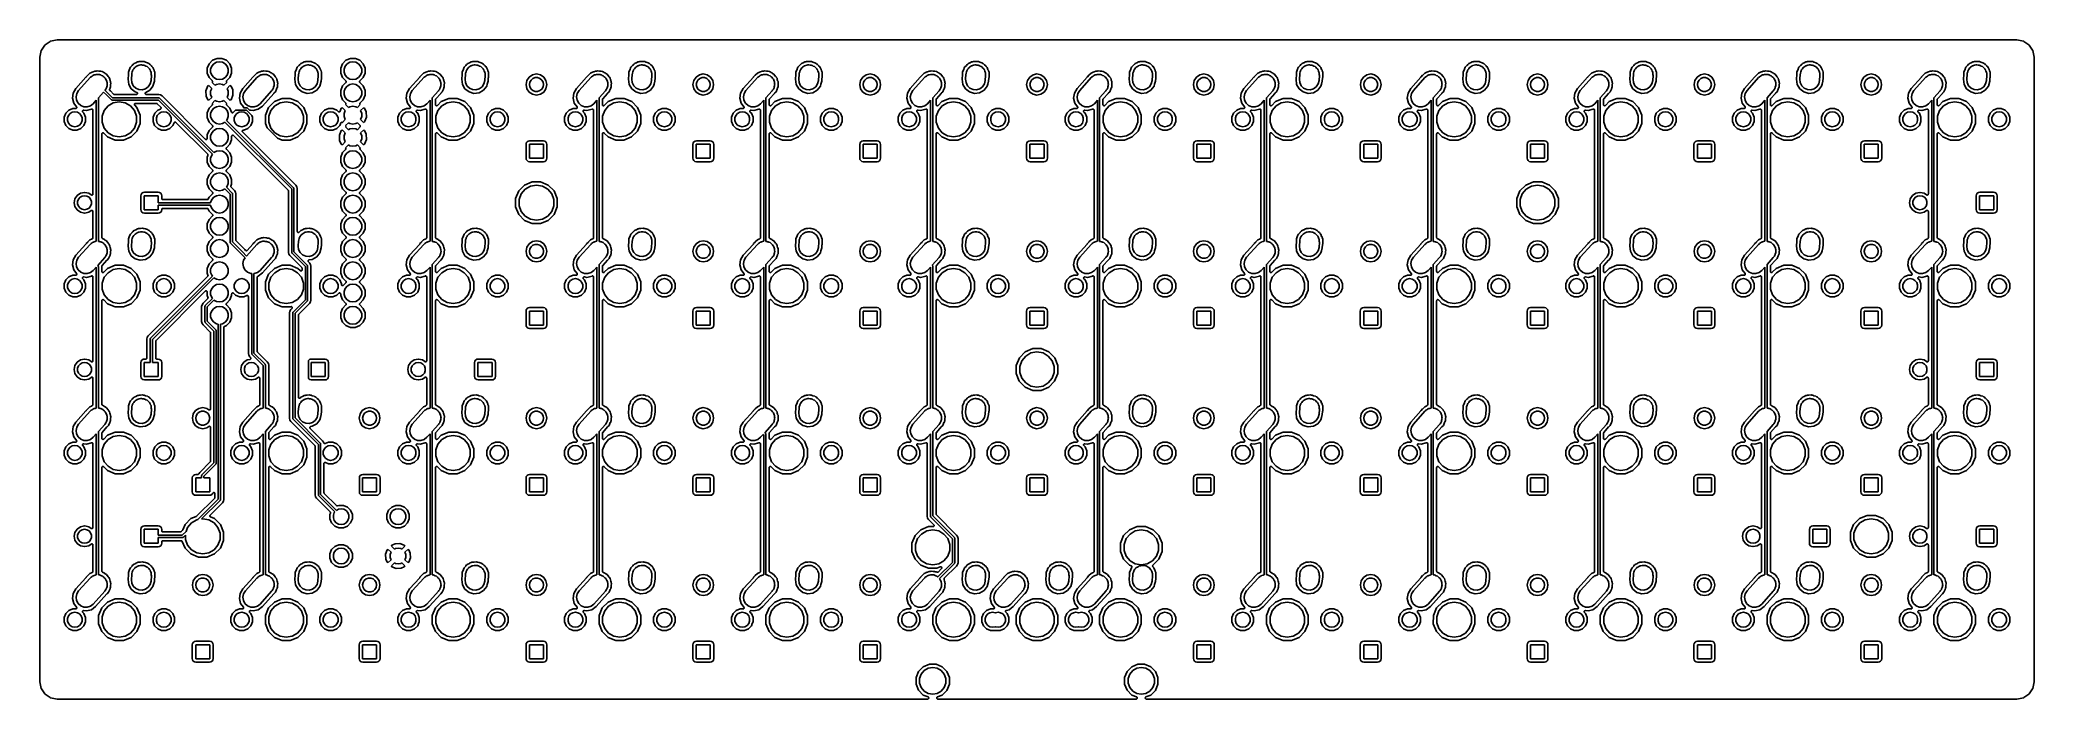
# Model space of a CAD drawing. Extents: x 29 to 257, y -104 to -29.
import ezdxf

# ---------------------------------------------------------------- set-up
doc = ezdxf.new("R2010")
doc.units = 0
doc.header["$MEASUREMENT"] = 0
doc.layers.add('BLACK', color=7, linetype='CONTINUOUS')

msp = doc.modelspace()

# ---------------------------------------------------------------- linework, layer by layer
at = {"layer": 'Black'}
for p, q in [((29.6043, -29.6043), (29.6177, -29.5904)), ((29.6177, -29.5904), (29.6202, -29.5891)), ((29.6202, -29.5891), (29.6222, -29.5872)), ((29.6222, -29.5872), (30.2019, -29.1998)), ((30.2019, -29.1998), (30.2045, -29.1987)), ((30.2045, -29.1987), (30.2066, -29.1969)), ((30.2066, -29.1969), (30.2246, -29.1899)), ((30.2246, -29.1899), (30.2423, -29.1821)), ((30.2423, -29.1821), (30.2451, -29.1819)), ((30.2451, -29.1819), (30.2477, -29.1809)), ((30.2477, -29.1809), (30.9889, -29.0334)), ((30.9889, -29.0334), (31.0014, -29.0332)), ((31.0014, -29.0332), (31.0137, -29.031)), ((31.0137, -29.031), (254.736, -29.031)), ((254.736, -29.031), (254.749, -29.0332)), ((254.749, -29.0332), (254.761, -29.0334)), ((254.761, -29.0334), (255.502, -29.1809)), ((255.502, -29.1809), (255.505, -29.1819)), ((255.505, -29.1819), (255.508, -29.1821)), ((255.508, -29.1821), (255.525, -29.1899)), ((255.525, -29.1899), (255.543, -29.1969)), ((255.543, -29.1969), (255.546, -29.1987)), ((255.546, -29.1987), (255.548, -29.1998)), ((255.548, -29.1998), (256.128, -29.5872)), ((256.128, -29.5872), (256.13, -29.5891)), ((256.13, -29.5891), (256.132, -29.5904)), ((256.132, -29.5904), (256.146, -29.6043)), ((29.031, -31.0137), (29.0332, -31.0014)), ((29.031, -38.3691), (29.031, -31.0137)), ((29.0332, -31.0014), (29.0334, -30.9889)), ((29.0334, -30.9889), (29.1809, -30.2477)), ((29.1809, -30.2477), (29.1819, -30.2451)), ((29.1819, -30.2451), (29.1821, -30.2423)), ((29.1821, -30.2423), (29.1899, -30.2246)), ((29.1899, -30.2246), (29.1969, -30.2066)), ((29.1969, -30.2066), (29.1987, -30.2045)), ((29.1987, -30.2045), (29.1998, -30.2019)), ((29.1998, -30.2019), (29.5872, -29.6222)), ((29.5872, -29.6222), (29.5891, -29.6202)), ((29.5891, -29.6202), (29.5904, -29.6177)), ((29.5904, -29.6177), (29.6043, -29.6043)), ((39.6551, -31.8486), (39.5702, -31.9585)), ((39.703, -31.8212), (39.6551, -31.8486)), ((39.7158, -31.8105), (39.703, -31.8212)), ((39.7296, -31.8009), (39.7158, -31.8105)), ((39.788, -31.7425), (39.7296, -31.8009)), ((39.9682, -31.6681), (39.788, -31.7425)), ((39.9751, -31.6637), (39.9682, -31.6681)), ((39.9828, -31.6609), (39.9751, -31.6637)), ((40.1642, -31.557), (39.9828, -31.6609)), ((40.2529, -31.5457), (40.1642, -31.557)), ((40.2689, -31.5407), (40.2529, -31.5457)), ((40.2853, -31.5371), (40.2689, -31.5407)), ((40.3418, -31.5137), (40.2853, -31.5371)), ((40.4927, -31.5139), (40.3418, -31.5137)), ((40.5008, -31.5125), (40.4927, -31.5139)), ((40.509, -31.5128), (40.5008, -31.5125)), ((40.746, -31.4825), (40.509, -31.5128)), ((40.8466, -31.5098), (40.746, -31.4825)), ((40.8633, -31.5113), (40.8466, -31.5098)), ((40.8798, -31.5142), (40.8633, -31.5113)), ((40.9409, -31.5143), (40.8798, -31.5142)), ((41.0803, -31.5722), (40.9409, -31.5143)), ((41.0883, -31.5739), (41.0803, -31.5722)), ((41.0957, -31.5774), (41.0883, -31.5739)), ((41.3122, -31.6362), (41.0957, -31.5774)), ((41.3889, -31.6955), (41.3122, -31.6362)), ((41.4038, -31.7033), (41.3889, -31.6955)), ((41.4179, -31.7123), (41.4038, -31.7033)), ((41.4942, -31.744), (41.4179, -31.7123)), ((41.6319, -31.882), (41.4942, -31.744)), ((48.3464, -31.7514), (48.1332, -32.2646)), ((48.7397, -31.3587), (48.3464, -31.7514)), ((48.6468, -32.0338), (48.8744, -31.7625)), ((49.2533, -31.1465), (48.7397, -31.3587)), ((48.8744, -31.7625), (49.1812, -31.5854)), ((49.1812, -31.5854), (49.53, -31.5239)), ((49.8091, -31.147), (49.2533, -31.1465)), ((49.53, -31.5239), (49.8788, -31.5854)), ((50.3224, -31.3601), (49.8091, -31.147)), ((49.8788, -31.5854), (50.1856, -31.7625)), ((50.1856, -31.7625), (50.4132, -32.0338)), ((50.715, -31.7534), (50.3224, -31.3601)), ((50.9272, -32.2671), (50.715, -31.7534)), ((58.7051, -31.8486), (58.6202, -31.9585)), ((58.753, -31.8212), (58.7051, -31.8486)), ((58.7658, -31.8105), (58.753, -31.8212)), ((58.7796, -31.8009), (58.7658, -31.8105)), ((58.838, -31.7425), (58.7796, -31.8009)), ((59.0182, -31.6681), (58.838, -31.7425)), ((59.0251, -31.6637), (59.0182, -31.6681)), ((59.0328, -31.6609), (59.0251, -31.6637)), ((59.2142, -31.557), (59.0328, -31.6609)), ((59.3029, -31.5457), (59.2142, -31.557)), ((59.3189, -31.5407), (59.3029, -31.5457)), ((59.3353, -31.5371), (59.3189, -31.5407)), ((59.3918, -31.5137), (59.3353, -31.5371)), ((59.5427, -31.5139), (59.3918, -31.5137)), ((59.5508, -31.5125), (59.5427, -31.5139)), ((59.559, -31.5128), (59.5508, -31.5125)), ((59.796, -31.4825), (59.559, -31.5128)), ((59.8966, -31.5098), (59.796, -31.4825)), ((59.9133, -31.5113), (59.8966, -31.5098)), ((59.9298, -31.5142), (59.9133, -31.5113)), ((59.9909, -31.5143), (59.9298, -31.5142)), ((60.1303, -31.5722), (59.9909, -31.5143)), ((60.1383, -31.5739), (60.1303, -31.5722)), ((60.1457, -31.5774), (60.1383, -31.5739)), ((60.3622, -31.6362), (60.1457, -31.5774)), ((60.4389, -31.6955), (60.3622, -31.6362)), ((60.4538, -31.7033), (60.4389, -31.6955)), ((60.4679, -31.7123), (60.4538, -31.7033)), ((60.5442, -31.744), (60.4679, -31.7123)), ((60.6819, -31.882), (60.5442, -31.744)), ((63.5864, -31.7514), (63.3732, -32.2646)), ((63.9797, -31.3587), (63.5864, -31.7514)), ((63.8868, -32.0338), (64.1144, -31.7625)), ((64.4933, -31.1465), (63.9797, -31.3587)), ((64.1144, -31.7625), (64.4212, -31.5854)), ((64.4212, -31.5854), (64.77, -31.5239)), ((65.0491, -31.147), (64.4933, -31.1465)), ((64.77, -31.5239), (65.1188, -31.5854)), ((65.5624, -31.3601), (65.0491, -31.147)), ((65.1188, -31.5854), (65.4256, -31.7625)), ((65.4256, -31.7625), (65.6532, -32.0338)), ((65.955, -31.7534), (65.5624, -31.3601)), ((66.1672, -32.2671), (65.955, -31.7534)), ((77.7551, -31.8486), (77.6702, -31.9585)), ((77.803, -31.8212), (77.7551, -31.8486)), ((77.8158, -31.8105), (77.803, -31.8212)), ((77.8296, -31.8009), (77.8158, -31.8105)), ((77.888, -31.7425), (77.8296, -31.8009)), ((78.0682, -31.6681), (77.888, -31.7425)), ((78.0751, -31.6637), (78.0682, -31.6681)), ((78.0828, -31.6609), (78.0751, -31.6637)), ((78.2642, -31.557), (78.0828, -31.6609)), ((78.3529, -31.5457), (78.2642, -31.557)), ((78.3689, -31.5407), (78.3529, -31.5457)), ((78.3853, -31.5371), (78.3689, -31.5407)), ((78.4418, -31.5137), (78.3853, -31.5371)), ((78.5927, -31.5139), (78.4418, -31.5137)), ((78.6008, -31.5125), (78.5927, -31.5139)), ((78.609, -31.5128), (78.6008, -31.5125)), ((78.846, -31.4825), (78.609, -31.5128)), ((78.9466, -31.5098), (78.846, -31.4825)), ((78.9633, -31.5113), (78.9466, -31.5098)), ((78.9798, -31.5142), (78.9633, -31.5113)), ((79.0409, -31.5143), (78.9798, -31.5142)), ((79.1803, -31.5722), (79.0409, -31.5143)), ((79.1883, -31.5739), (79.1803, -31.5722)), ((79.1957, -31.5774), (79.1883, -31.5739)), ((79.4122, -31.6362), (79.1957, -31.5774)), ((79.4889, -31.6955), (79.4122, -31.6362)), ((79.5038, -31.7033), (79.4889, -31.6955)), ((79.5179, -31.7123), (79.5038, -31.7033)), ((79.5942, -31.744), (79.5179, -31.7123)), ((79.7319, -31.882), (79.5942, -31.744)), ((96.8051, -31.8486), (96.7202, -31.9585)), ((96.853, -31.8212), (96.8051, -31.8486)), ((96.8658, -31.8105), (96.853, -31.8212)), ((96.8796, -31.8009), (96.8658, -31.8105)), ((96.938, -31.7425), (96.8796, -31.8009)), ((97.1182, -31.6681), (96.938, -31.7425)), ((97.1251, -31.6637), (97.1182, -31.6681)), ((97.1328, -31.6609), (97.1251, -31.6637)), ((97.3142, -31.557), (97.1328, -31.6609)), ((97.4029, -31.5457), (97.3142, -31.557)), ((97.4189, -31.5407), (97.4029, -31.5457)), ((97.4353, -31.5371), (97.4189, -31.5407)), ((97.4918, -31.5137), (97.4353, -31.5371)), ((97.6427, -31.5139), (97.4918, -31.5137)), ((97.6508, -31.5125), (97.6427, -31.5139)), ((97.659, -31.5128), (97.6508, -31.5125)), ((97.896, -31.4825), (97.659, -31.5128)), ((97.9966, -31.5098), (97.896, -31.4825)), ((98.0133, -31.5113), (97.9966, -31.5098)), ((98.0298, -31.5142), (98.0133, -31.5113)), ((98.0909, -31.5143), (98.0298, -31.5142)), ((98.2303, -31.5722), (98.0909, -31.5143)), ((98.2383, -31.5739), (98.2303, -31.5722)), ((98.2457, -31.5774), (98.2383, -31.5739)), ((98.4622, -31.6362), (98.2457, -31.5774)), ((98.5389, -31.6955), (98.4622, -31.6362)), ((98.5538, -31.7033), (98.5389, -31.6955)), ((98.5679, -31.7123), (98.5538, -31.7033)), ((98.6442, -31.744), (98.5679, -31.7123)), ((98.7819, -31.882), (98.6442, -31.744)), ((115.855, -31.8486), (115.77, -31.9585)), ((115.903, -31.8212), (115.855, -31.8486)), ((115.916, -31.8105), (115.903, -31.8212)), ((115.93, -31.8009), (115.916, -31.8105)), ((115.988, -31.7425), (115.93, -31.8009)), ((116.168, -31.6681), (115.988, -31.7425)), ((116.175, -31.6637), (116.168, -31.6681)), ((116.183, -31.6609), (116.175, -31.6637)), ((116.364, -31.557), (116.183, -31.6609)), ((116.453, -31.5457), (116.364, -31.557)), ((116.469, -31.5407), (116.453, -31.5457)), ((116.485, -31.5371), (116.469, -31.5407)), ((116.542, -31.5137), (116.485, -31.5371)), ((116.693, -31.5139), (116.542, -31.5137)), ((116.701, -31.5125), (116.693, -31.5139)), ((116.709, -31.5128), (116.701, -31.5125)), ((116.946, -31.4825), (116.709, -31.5128)), ((117.047, -31.5098), (116.946, -31.4825)), ((117.063, -31.5113), (117.047, -31.5098)), ((117.08, -31.5142), (117.063, -31.5113)), ((117.141, -31.5143), (117.08, -31.5142)), ((117.28, -31.5722), (117.141, -31.5143)), ((117.288, -31.5739), (117.28, -31.5722)), ((117.296, -31.5774), (117.288, -31.5739)), ((117.512, -31.6362), (117.296, -31.5774)), ((117.589, -31.6955), (117.512, -31.6362)), ((117.604, -31.7033), (117.589, -31.6955)), ((117.618, -31.7123), (117.604, -31.7033)), ((117.694, -31.744), (117.618, -31.7123)), ((117.832, -31.882), (117.694, -31.744)), ((134.905, -31.8486), (134.82, -31.9585)), ((134.953, -31.8212), (134.905, -31.8486)), ((134.966, -31.8105), (134.953, -31.8212)), ((134.98, -31.8009), (134.966, -31.8105)), ((135.038, -31.7425), (134.98, -31.8009)), ((135.218, -31.6681), (135.038, -31.7425)), ((135.225, -31.6637), (135.218, -31.6681)), ((135.233, -31.6609), (135.225, -31.6637)), ((135.414, -31.557), (135.233, -31.6609)), ((135.503, -31.5457), (135.414, -31.557)), ((135.519, -31.5407), (135.503, -31.5457)), ((135.535, -31.5371), (135.519, -31.5407)), ((135.592, -31.5137), (135.535, -31.5371)), ((135.743, -31.5139), (135.592, -31.5137)), ((135.751, -31.5125), (135.743, -31.5139)), ((135.759, -31.5128), (135.751, -31.5125)), ((135.996, -31.4825), (135.759, -31.5128)), ((136.097, -31.5098), (135.996, -31.4825)), ((136.113, -31.5113), (136.097, -31.5098)), ((136.13, -31.5142), (136.113, -31.5113)), ((136.191, -31.5143), (136.13, -31.5142)), ((136.33, -31.5722), (136.191, -31.5143)), ((136.338, -31.5739), (136.33, -31.5722)), ((136.346, -31.5774), (136.338, -31.5739)), ((136.562, -31.6362), (136.346, -31.5774)), ((136.639, -31.6955), (136.562, -31.6362)), ((136.654, -31.7033), (136.639, -31.6955)), ((136.668, -31.7123), (136.654, -31.7033)), ((136.744, -31.744), (136.668, -31.7123)), ((136.882, -31.882), (136.744, -31.744)), ((153.955, -31.8486), (153.87, -31.9585)), ((154.003, -31.8212), (153.955, -31.8486)), ((154.016, -31.8105), (154.003, -31.8212)), ((154.03, -31.8009), (154.016, -31.8105)), ((154.088, -31.7425), (154.03, -31.8009)), ((154.268, -31.6681), (154.088, -31.7425)), ((154.275, -31.6637), (154.268, -31.6681)), ((154.283, -31.6609), (154.275, -31.6637)), ((154.464, -31.557), (154.283, -31.6609)), ((154.553, -31.5457), (154.464, -31.557)), ((154.569, -31.5407), (154.553, -31.5457)), ((154.585, -31.5371), (154.569, -31.5407)), ((154.642, -31.5137), (154.585, -31.5371)), ((154.793, -31.5139), (154.642, -31.5137)), ((154.801, -31.5125), (154.793, -31.5139)), ((154.809, -31.5128), (154.801, -31.5125)), ((155.046, -31.4825), (154.809, -31.5128)), ((155.147, -31.5098), (155.046, -31.4825)), ((155.163, -31.5113), (155.147, -31.5098)), ((155.18, -31.5142), (155.163, -31.5113)), ((155.241, -31.5143), (155.18, -31.5142)), ((155.38, -31.5722), (155.241, -31.5143)), ((155.388, -31.5739), (155.38, -31.5722)), ((155.396, -31.5774), (155.388, -31.5739)), ((155.612, -31.6362), (155.396, -31.5774)), ((155.689, -31.6955), (155.612, -31.6362)), ((155.704, -31.7033), (155.689, -31.6955)), ((155.718, -31.7123), (155.704, -31.7033)), ((155.794, -31.744), (155.718, -31.7123)), ((155.932, -31.882), (155.794, -31.744)), ((173.005, -31.8486), (172.92, -31.9585)), ((173.053, -31.8212), (173.005, -31.8486)), ((173.066, -31.8105), (173.053, -31.8212)), ((173.08, -31.8009), (173.066, -31.8105)), ((173.138, -31.7425), (173.08, -31.8009)), ((173.318, -31.6681), (173.138, -31.7425)), ((173.325, -31.6637), (173.318, -31.6681)), ((173.333, -31.6609), (173.325, -31.6637)), ((173.514, -31.557), (173.333, -31.6609)), ((173.603, -31.5457), (173.514, -31.557)), ((173.619, -31.5407), (173.603, -31.5457)), ((173.635, -31.5371), (173.619, -31.5407)), ((173.692, -31.5137), (173.635, -31.5371)), ((173.843, -31.5139), (173.692, -31.5137)), ((173.851, -31.5125), (173.843, -31.5139)), ((173.859, -31.5128), (173.851, -31.5125)), ((174.096, -31.4825), (173.859, -31.5128)), ((174.197, -31.5098), (174.096, -31.4825)), ((174.213, -31.5113), (174.197, -31.5098)), ((174.23, -31.5142), (174.213, -31.5113)), ((174.291, -31.5143), (174.23, -31.5142)), ((174.43, -31.5722), (174.291, -31.5143)), ((174.438, -31.5739), (174.43, -31.5722)), ((174.446, -31.5774), (174.438, -31.5739)), ((174.662, -31.6362), (174.446, -31.5774)), ((174.739, -31.6955), (174.662, -31.6362)), ((174.754, -31.7033), (174.739, -31.6955)), ((174.768, -31.7123), (174.754, -31.7033)), ((174.844, -31.744), (174.768, -31.7123)), ((174.982, -31.882), (174.844, -31.744)), ((192.055, -31.8486), (191.97, -31.9585)), ((192.103, -31.8212), (192.055, -31.8486)), ((192.116, -31.8105), (192.103, -31.8212)), ((192.13, -31.8009), (192.116, -31.8105)), ((192.188, -31.7425), (192.13, -31.8009)), ((192.368, -31.6681), (192.188, -31.7425)), ((192.375, -31.6637), (192.368, -31.6681)), ((192.383, -31.6609), (192.375, -31.6637)), ((192.564, -31.557), (192.383, -31.6609)), ((192.653, -31.5457), (192.564, -31.557)), ((192.669, -31.5407), (192.653, -31.5457)), ((192.685, -31.5371), (192.669, -31.5407)), ((192.742, -31.5137), (192.685, -31.5371)), ((192.893, -31.5139), (192.742, -31.5137)), ((192.901, -31.5125), (192.893, -31.5139)), ((192.909, -31.5128), (192.901, -31.5125)), ((193.146, -31.4825), (192.909, -31.5128)), ((193.247, -31.5098), (193.146, -31.4825)), ((193.263, -31.5113), (193.247, -31.5098)), ((193.28, -31.5142), (193.263, -31.5113)), ((193.341, -31.5143), (193.28, -31.5142)), ((193.48, -31.5722), (193.341, -31.5143)), ((193.488, -31.5739), (193.48, -31.5722)), ((193.496, -31.5774), (193.488, -31.5739)), ((193.712, -31.6362), (193.496, -31.5774)), ((193.789, -31.6955), (193.712, -31.6362)), ((193.804, -31.7033), (193.789, -31.6955)), ((193.818, -31.7123), (193.804, -31.7033)), ((193.894, -31.744), (193.818, -31.7123)), ((194.032, -31.882), (193.894, -31.744)), ((211.105, -31.8486), (211.02, -31.9585)), ((211.153, -31.8212), (211.105, -31.8486)), ((211.166, -31.8105), (211.153, -31.8212)), ((211.18, -31.8009), (211.166, -31.8105)), ((211.238, -31.7425), (211.18, -31.8009)), ((211.418, -31.6681), (211.238, -31.7425)), ((211.425, -31.6637), (211.418, -31.6681)), ((211.433, -31.6609), (211.425, -31.6637)), ((211.614, -31.557), (211.433, -31.6609)), ((211.703, -31.5457), (211.614, -31.557)), ((211.719, -31.5407), (211.703, -31.5457)), ((211.735, -31.5371), (211.719, -31.5407)), ((211.792, -31.5137), (211.735, -31.5371)), ((211.943, -31.5139), (211.792, -31.5137)), ((211.951, -31.5125), (211.943, -31.5139)), ((211.959, -31.5128), (211.951, -31.5125)), ((212.196, -31.4825), (211.959, -31.5128)), ((212.297, -31.5098), (212.196, -31.4825)), ((212.313, -31.5113), (212.297, -31.5098)), ((212.33, -31.5142), (212.313, -31.5113)), ((212.391, -31.5143), (212.33, -31.5142)), ((212.53, -31.5722), (212.391, -31.5143)), ((212.538, -31.5739), (212.53, -31.5722)), ((212.546, -31.5774), (212.538, -31.5739)), ((212.762, -31.6362), (212.546, -31.5774)), ((212.839, -31.6955), (212.762, -31.6362)), ((212.854, -31.7033), (212.839, -31.6955)), ((212.868, -31.7123), (212.854, -31.7033)), ((212.944, -31.744), (212.868, -31.7123)), ((213.082, -31.882), (212.944, -31.744)), ((230.155, -31.8486), (230.07, -31.9585)), ((230.203, -31.8212), (230.155, -31.8486)), ((230.216, -31.8105), (230.203, -31.8212)), ((230.23, -31.8009), (230.216, -31.8105)), ((230.288, -31.7425), (230.23, -31.8009)), ((230.468, -31.6681), (230.288, -31.7425)), ((230.475, -31.6637), (230.468, -31.6681)), ((230.483, -31.6609), (230.475, -31.6637)), ((230.664, -31.557), (230.483, -31.6609)), ((230.753, -31.5457), (230.664, -31.557)), ((230.769, -31.5407), (230.753, -31.5457)), ((230.785, -31.5371), (230.769, -31.5407)), ((230.842, -31.5137), (230.785, -31.5371)), ((230.993, -31.5139), (230.842, -31.5137)), ((231.001, -31.5125), (230.993, -31.5139)), ((231.009, -31.5128), (231.001, -31.5125)), ((231.246, -31.4825), (231.009, -31.5128)), ((231.347, -31.5098), (231.246, -31.4825)), ((231.363, -31.5113), (231.347, -31.5098)), ((231.38, -31.5142), (231.363, -31.5113)), ((231.441, -31.5143), (231.38, -31.5142)), ((231.58, -31.5722), (231.441, -31.5143)), ((231.588, -31.5739), (231.58, -31.5722)), ((231.596, -31.5774), (231.588, -31.5739)), ((231.812, -31.6362), (231.596, -31.5774)), ((231.889, -31.6955), (231.812, -31.6362)), ((231.904, -31.7033), (231.889, -31.6955)), ((231.918, -31.7123), (231.904, -31.7033)), ((231.994, -31.744), (231.918, -31.7123)), ((232.132, -31.882), (231.994, -31.744)), ((249.205, -31.8486), (249.12, -31.9585)), ((249.253, -31.8212), (249.205, -31.8486)), ((249.266, -31.8105), (249.253, -31.8212)), ((249.28, -31.8009), (249.266, -31.8105)), ((249.338, -31.7425), (249.28, -31.8009)), ((249.518, -31.6681), (249.338, -31.7425)), ((249.525, -31.6637), (249.518, -31.6681)), ((249.533, -31.6609), (249.525, -31.6637)), ((249.714, -31.557), (249.533, -31.6609)), ((249.803, -31.5457), (249.714, -31.557)), ((249.819, -31.5407), (249.803, -31.5457)), ((249.835, -31.5371), (249.819, -31.5407)), ((249.892, -31.5137), (249.835, -31.5371)), ((250.043, -31.5139), (249.892, -31.5137)), ((250.051, -31.5125), (250.043, -31.5139)), ((250.059, -31.5128), (250.051, -31.5125)), ((250.296, -31.4825), (250.059, -31.5128)), ((250.397, -31.5098), (250.296, -31.4825)), ((250.413, -31.5113), (250.397, -31.5098)), ((250.43, -31.5142), (250.413, -31.5113)), ((250.491, -31.5143), (250.43, -31.5142)), ((250.63, -31.5722), (250.491, -31.5143)), ((250.638, -31.5739), (250.63, -31.5722)), ((250.646, -31.5774), (250.638, -31.5739)), ((250.862, -31.6362), (250.646, -31.5774)), ((250.939, -31.6955), (250.862, -31.6362)), ((250.954, -31.7033), (250.939, -31.6955)), ((250.968, -31.7123), (250.954, -31.7033)), ((251.044, -31.744), (250.968, -31.7123)), ((251.182, -31.882), (251.044, -31.744)), ((256.146, -29.6043), (256.16, -29.6177)), ((256.16, -29.6177), (256.161, -29.6202)), ((256.161, -29.6202), (256.163, -29.6222)), ((256.163, -29.6222), (256.55, -30.2019)), ((256.55, -30.2019), (256.551, -30.2045)), ((256.551, -30.2045), (256.553, -30.2066)), ((256.553, -30.2066), (256.56, -30.2246)), ((256.56, -30.2246), (256.568, -30.2423)), ((256.568, -30.2423), (256.568, -30.2451)), ((256.568, -30.2451), (256.569, -30.2477)), ((256.569, -30.2477), (256.717, -30.9889)), ((256.717, -30.9889), (256.717, -31.0014)), ((256.717, -31.0014), (256.719, -31.0137)), ((256.719, -31.0137), (256.719, -102.336)), ((34.2931, -33.3015), (33.1432, -34.583)), ((33.4473, -34.8147), (34.768, -33.3427)), ((34.3044, -33.2833), (34.2931, -33.3015)), ((34.3159, -33.2653), (34.3044, -33.2833)), ((34.324, -33.2458), (34.3159, -33.2653)), ((34.5042, -33.0659), (34.324, -33.2458)), ((34.5063, -33.063), (34.5042, -33.0659)), ((34.5091, -33.0608), (34.5063, -33.063)), ((34.5094, -33.0604), (34.5091, -33.0608)), ((34.5104, -33.0597), (34.5094, -33.0604)), ((34.748, -32.8225), (34.5104, -33.0597)), ((34.9137, -32.7541), (34.748, -32.8225)), ((34.768, -33.3427), (34.8137, -33.3069)), ((34.8137, -33.3069), (34.8741, -33.2349)), ((34.8741, -33.2349), (34.9932, -33.1662)), ((34.9272, -32.7455), (34.9137, -32.7541)), ((34.9414, -32.7383), (34.9272, -32.7455)), ((34.9846, -32.706), (34.9414, -32.7383)), ((35.0955, -32.6776), (34.9846, -32.706)), ((34.9932, -33.1662), (35.0755, -33.1016)), ((35.0755, -33.1016), (35.1434, -33.0794)), ((35.1037, -32.6739), (35.0955, -32.6776)), ((35.1126, -32.6719), (35.1037, -32.6739)), ((35.3018, -32.5937), (35.1126, -32.6719)), ((35.1434, -33.0794), (35.2138, -33.0388)), ((35.2138, -33.0388), (35.3308, -33.0182)), ((35.4068, -32.5938), (35.3018, -32.5937)), ((35.3308, -33.0182), (35.4469, -32.9802)), ((35.4225, -32.5911), (35.4068, -32.5938)), ((35.4384, -32.5899), (35.4225, -32.5911)), ((35.5529, -32.5606), (35.4384, -32.5899)), ((35.4469, -32.9802), (35.5302, -32.983)), ((35.5302, -32.983), (35.6, -32.9707)), ((35.7785, -32.5929), (35.5529, -32.5606)), ((35.6, -32.9707), (35.7021, -32.9887)), ((35.7021, -32.9887), (35.8374, -32.9932)), ((35.7875, -32.5926), (35.7785, -32.5929)), ((35.7964, -32.5942), (35.7875, -32.5926)), ((35.9009, -32.5943), (35.7964, -32.5942)), ((35.8374, -32.9932), (35.9232, -33.0277)), ((35.9454, -32.6128), (35.9009, -32.5943)), ((35.9232, -33.0277), (35.9862, -33.0388)), ((35.961, -32.6162), (35.9454, -32.6128)), ((35.9761, -32.6212), (35.961, -32.6162)), ((36.1336, -32.6437), (35.9761, -32.6212)), ((35.9862, -33.0388), (36.0674, -33.0857)), ((36.0674, -33.0857), (36.1999, -33.1389)), ((36.3918, -32.7967), (36.1336, -32.6437)), ((36.1999, -33.1389), (36.2725, -33.2041)), ((36.2725, -33.2041), (36.3259, -33.2349)), ((36.3259, -33.2349), (36.3839, -33.3041)), ((36.3839, -33.3041), (36.4907, -33.3999)), ((36.4002, -32.7999), (36.3918, -32.7967)), ((36.4078, -32.8048), (36.4002, -32.7999)), ((36.4542, -32.824), (36.4078, -32.8048)), ((36.4665, -32.8364), (36.4542, -32.824)), ((36.4796, -32.8456), (36.4665, -32.8364)), ((36.4917, -32.8559), (36.4796, -32.8456)), ((36.4907, -33.3999), (36.5368, -33.4863)), ((36.6383, -32.9428), (36.4917, -32.8559)), ((36.5368, -33.4863), (36.578, -33.5354)), ((36.578, -33.5354), (36.6101, -33.6234)), ((36.6101, -33.6234), (36.6747, -33.7445)), ((36.8303, -33.199), (36.6383, -32.9428)), ((36.6747, -33.7445), (36.6879, -33.8373)), ((36.6879, -33.8373), (36.7121, -33.9039)), ((36.7121, -33.9039), (36.7121, -34.0076)), ((36.7121, -34.0076), (36.7298, -34.1313)), ((36.7298, -34.1313), (36.7121, -34.2149)), ((36.8368, -33.2051), (36.8303, -33.199)), ((36.842, -33.2125), (36.8368, -33.2051)), ((36.8775, -33.248), (36.842, -33.2125)), ((36.8841, -33.2642), (36.8775, -33.248)), ((36.8927, -33.2776), (36.8841, -33.2642)), ((36.8999, -33.2919), (36.8927, -33.2776)), ((36.9901, -33.4122), (36.8999, -33.2919)), ((37.0607, -33.6882), (36.9901, -33.4122)), ((37.0644, -33.6964), (37.0607, -33.6882)), ((37.0664, -33.7052), (37.0644, -33.6964)), ((37.1063, -33.8018), (37.0664, -33.7052)), ((37.1062, -33.85), (37.1063, -33.8018)), ((37.109, -33.8657), (37.1062, -33.85)), ((37.1072, -34.1783), (37.1355, -33.9806)), ((37.1102, -33.8816), (37.109, -33.8657)), ((37.1355, -33.9806), (37.1102, -33.8816)), ((39.1337, -32.9718), (39.0958, -33.5215)), ((39.0958, -33.5215), (39.172, -34.116)), ((39.134, -32.9632), (39.1333, -32.9674)), ((39.1333, -32.9674), (39.1337, -32.9718)), ((39.1343, -32.7191), (39.134, -32.9632)), ((39.2809, -32.3661), (39.1343, -32.7191)), ((39.172, -34.116), (39.4636, -34.6251)), ((39.2826, -32.3581), (39.2809, -32.3661)), ((39.2861, -32.3507), (39.2826, -32.3581)), ((39.2964, -32.3128), (39.2861, -32.3507)), ((39.3003, -32.3078), (39.2964, -32.3128)), ((39.3081, -32.293), (39.3003, -32.3078)), ((39.3171, -32.2789), (39.3081, -32.293)), ((39.364, -32.1658), (39.3171, -32.2789)), ((39.5595, -31.9707), (39.364, -32.1658)), ((39.4773, -33.528), (39.518, -32.9372)), ((39.5185, -33.9165), (39.4773, -33.528)), ((39.518, -32.9372), (39.5279, -32.8976)), ((39.6901, -34.2675), (39.5185, -33.9165)), ((39.5279, -32.8239), (39.5855, -32.6656)), ((39.5279, -32.8976), (39.5279, -32.8239)), ((39.5642, -31.964), (39.5595, -31.9707)), ((39.5702, -31.9585), (39.5642, -31.964)), ((39.5855, -32.6656), (39.6122, -32.558)), ((39.6122, -32.558), (39.6393, -32.5178)), ((39.6393, -32.5178), (39.662, -32.4554)), ((39.662, -32.4554), (39.7596, -32.3391)), ((39.7596, -32.3391), (39.8304, -32.2339)), ((39.8304, -32.2339), (39.8752, -32.2012)), ((39.8752, -32.2012), (39.9141, -32.1549)), ((39.9141, -32.1549), (40.0337, -32.0858)), ((40.0337, -32.0858), (40.1462, -32.0039)), ((40.1462, -32.0039), (40.2048, -31.9871)), ((40.2048, -31.9871), (40.2538, -31.9588)), ((40.2538, -31.9588), (40.381, -31.9364)), ((40.381, -31.9364), (40.5217, -31.8959)), ((40.5217, -31.8959), (40.5856, -31.9003)), ((40.5856, -31.9003), (40.64, -31.8907)), ((40.64, -31.8907), (40.7642, -31.9126)), ((40.7642, -31.9126), (40.9115, -31.9228)), ((40.9115, -31.9228), (40.9705, -31.949)), ((40.9705, -31.949), (41.0262, -31.9588)), ((41.0262, -31.9588), (41.1382, -32.0234)), ((41.1382, -32.0234), (41.2686, -32.0813)), ((41.2686, -32.0813), (41.3135, -32.1247)), ((41.3135, -32.1247), (41.3659, -32.1549)), ((41.3659, -32.1549), (41.4547, -32.2607)), ((41.6278, -34.062), (41.4096, -34.3861)), ((41.4547, -32.2607), (41.5499, -32.3525)), ((41.5499, -32.3525), (41.5753, -32.4045)), ((41.5753, -32.4045), (41.618, -32.4554)), ((41.618, -32.4554), (41.6699, -32.598)), ((41.722, -33.6828), (41.6278, -34.062)), ((41.6386, -31.8867), (41.6319, -31.882)), ((41.6441, -31.8927), (41.6386, -31.8867)), ((41.7764, -31.9949), (41.6441, -31.8927)), ((41.6699, -32.598), (41.7215, -32.7035)), ((41.7215, -32.7035), (41.7269, -32.7546)), ((41.7627, -33.092), (41.722, -33.6828)), ((41.7269, -32.7546), (41.7521, -32.8239)), ((41.7521, -32.8239), (41.7521, -32.9924)), ((41.7521, -32.9924), (41.7627, -33.092)), ((41.8107, -32.0548), (41.7764, -31.9949)), ((41.8214, -32.0677), (41.8107, -32.0548)), ((41.831, -32.0814), (41.8214, -32.0677)), ((41.9175, -32.168), (41.831, -32.0814)), ((42.0229, -32.4233), (41.9175, -32.168)), ((41.9436, -34.3072), (42.1007, -33.7287)), ((42.0273, -32.4302), (42.0229, -32.4233)), ((42.0301, -32.4379), (42.0273, -32.4302)), ((42.068, -32.504), (42.0301, -32.4379)), ((42.0711, -32.5282), (42.068, -32.504)), ((42.076, -32.5442), (42.0711, -32.5282)), ((42.0797, -32.5605), (42.076, -32.5442)), ((42.1463, -32.7218), (42.0797, -32.5605)), ((42.1007, -33.7287), (42.124, -33.3905)), ((42.124, -33.3905), (42.129, -33.3705)), ((42.129, -33.3705), (42.1334, -33.3505)), ((42.1334, -33.3505), (42.1457, -33.3209)), ((42.1457, -33.3209), (42.1462, -32.8455)), ((42.1462, -32.8455), (42.1463, -32.7218)), ((42.1462, -32.8455), (42.1462, -32.8455)), ((48.1332, -32.2646), (48.1328, -32.8204)), ((48.1328, -32.8204), (48.345, -33.3341)), ((48.345, -33.3341), (48.6912, -33.6809)), ((48.5256, -32.3666), (48.6468, -32.0338)), ((48.5256, -32.7208), (48.5256, -32.3666)), ((48.6468, -33.0537), (48.5256, -32.7208)), ((48.8744, -33.325), (48.6468, -33.0537)), ((48.6912, -33.6809), (48.6947, -33.6859)), ((48.7203, -33.8152), (48.6931, -33.8877)), ((48.6931, -33.8877), (49.0225, -34.217)), ((48.6947, -33.6859), (48.6994, -33.6899)), ((48.6994, -33.6899), (48.7073, -33.7039)), ((48.7073, -33.7039), (48.7165, -33.717)), ((48.7165, -33.717), (48.7181, -33.723)), ((48.7181, -33.723), (48.7211, -33.7283)), ((48.7214, -33.8092), (48.7203, -33.8152)), ((48.7211, -33.7283), (48.7237, -33.7441)), ((48.724, -33.8036), (48.7214, -33.8092)), ((48.7237, -33.7441), (48.7279, -33.7597)), ((48.7254, -33.7876), (48.724, -33.8036)), ((48.7283, -33.7718), (48.7254, -33.7876)), ((48.7279, -33.7597), (48.7273, -33.7658)), ((48.7273, -33.7658), (48.7283, -33.7718)), ((49.1812, -33.5021), (48.8744, -33.325)), ((49.0225, -34.217), (49.1812, -34.1254)), ((49.53, -33.5636), (49.1812, -33.5021)), ((49.1812, -34.1254), (49.53, -34.0639)), ((49.8788, -33.5021), (49.53, -33.5636)), ((49.53, -34.0639), (49.8788, -34.1254)), ((50.1856, -33.325), (49.8788, -33.5021)), ((49.8788, -34.1254), (50.0375, -34.217)), ((50.0375, -34.217), (50.3669, -33.8877)), ((50.4132, -33.0537), (50.1856, -33.325)), ((50.3315, -33.7714), (50.3325, -33.7653)), ((50.3344, -33.7871), (50.3315, -33.7714)), ((50.332, -33.7591), (50.3361, -33.7437)), ((50.3325, -33.7653), (50.332, -33.7591)), ((50.3358, -33.803), (50.3344, -33.7871)), ((50.3384, -33.8087), (50.3358, -33.803)), ((50.3361, -33.7437), (50.3388, -33.7279)), ((50.3396, -33.8148), (50.3384, -33.8087)), ((50.3388, -33.7279), (50.3418, -33.7225)), ((50.3669, -33.8877), (50.3396, -33.8148)), ((50.3418, -33.7225), (50.3435, -33.7165)), ((50.3435, -33.7165), (50.3526, -33.7034)), ((50.3526, -33.7034), (50.3605, -33.6895)), ((50.3605, -33.6895), (50.3652, -33.6855)), ((50.3652, -33.6855), (50.3688, -33.6804)), ((50.3688, -33.6804), (50.7136, -33.3361)), ((50.4132, -32.0338), (50.5344, -32.3666)), ((50.5344, -32.7208), (50.4132, -33.0537)), ((50.5344, -32.3666), (50.5344, -32.7208)), ((50.7136, -33.3361), (50.9268, -32.8228)), ((50.9268, -32.8228), (50.9272, -32.2671)), ((53.3431, -33.3015), (52.1932, -34.583)), ((52.4973, -34.8147), (53.818, -33.3427)), ((53.3544, -33.2833), (53.3431, -33.3015)), ((53.3659, -33.2653), (53.3544, -33.2833)), ((53.374, -33.2458), (53.3659, -33.2653)), ((53.5542, -33.0659), (53.374, -33.2458)), ((53.5563, -33.063), (53.5542, -33.0659)), ((53.5591, -33.0608), (53.5563, -33.063)), ((53.5594, -33.0604), (53.5591, -33.0608)), ((53.5604, -33.0597), (53.5594, -33.0604)), ((53.798, -32.8225), (53.5604, -33.0597)), ((53.9637, -32.7541), (53.798, -32.8225)), ((53.818, -33.3427), (53.8637, -33.3069)), ((53.8637, -33.3069), (53.9241, -33.2349)), ((53.9241, -33.2349), (54.0432, -33.1662)), ((53.9772, -32.7455), (53.9637, -32.7541)), ((53.9914, -32.7383), (53.9772, -32.7455)), ((54.0346, -32.706), (53.9914, -32.7383)), ((54.1455, -32.6776), (54.0346, -32.706)), ((54.0432, -33.1662), (54.1255, -33.1016)), ((54.1255, -33.1016), (54.1934, -33.0794)), ((54.1537, -32.6739), (54.1455, -32.6776)), ((54.1626, -32.6719), (54.1537, -32.6739)), ((54.3518, -32.5937), (54.1626, -32.6719)), ((54.1934, -33.0794), (54.2638, -33.0388)), ((54.2638, -33.0388), (54.3808, -33.0182)), ((54.4568, -32.5938), (54.3518, -32.5937)), ((54.3808, -33.0182), (54.4969, -32.9802)), ((54.4725, -32.5911), (54.4568, -32.5938)), ((54.4884, -32.5899), (54.4725, -32.5911)), ((54.6029, -32.5606), (54.4884, -32.5899)), ((54.4969, -32.9802), (54.5802, -32.983)), ((54.5802, -32.983), (54.65, -32.9707)), ((54.8285, -32.5929), (54.6029, -32.5606)), ((54.65, -32.9707), (54.7521, -32.9887)), ((54.7521, -32.9887), (54.8874, -32.9932)), ((54.8375, -32.5926), (54.8285, -32.5929)), ((54.8464, -32.5942), (54.8375, -32.5926)), ((54.9509, -32.5943), (54.8464, -32.5942)), ((54.8874, -32.9932), (54.9732, -33.0277)), ((54.9954, -32.6128), (54.9509, -32.5943)), ((54.9732, -33.0277), (55.0362, -33.0388)), ((55.011, -32.6162), (54.9954, -32.6128)), ((55.0261, -32.6212), (55.011, -32.6162)), ((55.1836, -32.6437), (55.0261, -32.6212)), ((55.0362, -33.0388), (55.1174, -33.0857)), ((55.1174, -33.0857), (55.2499, -33.1389)), ((55.4418, -32.7967), (55.1836, -32.6437)), ((55.2499, -33.1389), (55.3225, -33.2041)), ((55.3225, -33.2041), (55.3759, -33.2349)), ((55.3759, -33.2349), (55.4339, -33.3041)), ((55.4339, -33.3041), (55.5407, -33.3999)), ((55.4502, -32.7999), (55.4418, -32.7967)), ((55.4578, -32.8048), (55.4502, -32.7999)), ((55.5042, -32.824), (55.4578, -32.8048)), ((55.5165, -32.8364), (55.5042, -32.824)), ((55.5296, -32.8456), (55.5165, -32.8364)), ((55.5417, -32.8559), (55.5296, -32.8456)), ((55.5407, -33.3999), (55.5868, -33.4863)), ((55.6883, -32.9428), (55.5417, -32.8559)), ((55.5868, -33.4863), (55.628, -33.5354)), ((55.628, -33.5354), (55.6601, -33.6234)), ((55.6601, -33.6234), (55.7247, -33.7445)), ((55.8803, -33.199), (55.6883, -32.9428)), ((55.7247, -33.7445), (55.7379, -33.8373)), ((55.7379, -33.8373), (55.7621, -33.9039)), ((55.7621, -33.9039), (55.7621, -34.0076)), ((55.7621, -34.0076), (55.7798, -34.1313)), ((55.7798, -34.1313), (55.7621, -34.2149)), ((55.8868, -33.2051), (55.8803, -33.199)), ((55.892, -33.2125), (55.8868, -33.2051)), ((55.9275, -33.248), (55.892, -33.2125)), ((55.9341, -33.2642), (55.9275, -33.248)), ((55.9427, -33.2776), (55.9341, -33.2642)), ((55.9499, -33.2919), (55.9427, -33.2776)), ((56.0401, -33.4122), (55.9499, -33.2919)), ((56.0771, -33.5567), (56.0401, -33.4122)), ((56.1107, -33.6882), (56.0771, -33.5567)), ((56.1144, -33.6964), (56.1107, -33.6882)), ((56.1164, -33.7052), (56.1144, -33.6964)), ((56.1563, -33.8018), (56.1164, -33.7052)), ((56.1562, -33.85), (56.1563, -33.8018)), ((56.159, -33.8657), (56.1562, -33.85)), ((56.1572, -34.1783), (56.1855, -33.9806)), ((56.1602, -33.8816), (56.159, -33.8657)), ((56.1855, -33.9806), (56.1602, -33.8816)), ((58.1837, -32.9718), (58.1458, -33.5215)), ((58.1458, -33.5215), (58.222, -34.116)), ((58.184, -32.9632), (58.1833, -32.9674)), ((58.1833, -32.9674), (58.1837, -32.9718)), ((58.1843, -32.7191), (58.184, -32.9632)), ((58.3309, -32.3661), (58.1843, -32.7191)), ((58.222, -34.116), (58.5136, -34.6251)), ((58.3326, -32.3581), (58.3309, -32.3661)), ((58.3361, -32.3507), (58.3326, -32.3581)), ((58.3464, -32.3128), (58.3361, -32.3507)), ((58.3503, -32.3078), (58.3464, -32.3128)), ((58.3581, -32.293), (58.3503, -32.3078)), ((58.3671, -32.2789), (58.3581, -32.293)), ((58.414, -32.1658), (58.3671, -32.2789)), ((58.6095, -31.9707), (58.414, -32.1658)), ((58.5273, -33.528), (58.568, -32.9372)), ((58.5685, -33.9165), (58.5273, -33.528)), ((58.568, -32.9372), (58.5779, -32.8976)), ((58.7401, -34.2675), (58.5685, -33.9165)), ((58.5779, -32.8239), (58.6355, -32.6656)), ((58.5779, -32.8976), (58.5779, -32.8239)), ((58.6142, -31.964), (58.6095, -31.9707)), ((58.6202, -31.9585), (58.6142, -31.964)), ((58.6355, -32.6656), (58.6622, -32.558)), ((58.6622, -32.558), (58.6893, -32.5178)), ((58.6893, -32.5178), (58.712, -32.4554)), ((58.712, -32.4554), (58.8096, -32.3391)), ((58.8096, -32.3391), (58.8804, -32.2339)), ((58.8804, -32.2339), (58.9252, -32.2012)), ((58.9252, -32.2012), (58.9641, -32.1549)), ((58.9641, -32.1549), (59.0837, -32.0858)), ((59.0837, -32.0858), (59.1962, -32.0039)), ((59.1962, -32.0039), (59.2548, -31.9871)), ((59.2548, -31.9871), (59.3038, -31.9588)), ((59.3038, -31.9588), (59.431, -31.9364)), ((59.431, -31.9364), (59.5717, -31.8959)), ((59.5717, -31.8959), (59.6356, -31.9003)), ((59.6356, -31.9003), (59.69, -31.8907)), ((59.69, -31.8907), (59.8142, -31.9126)), ((59.8142, -31.9126), (59.9615, -31.9228)), ((59.9615, -31.9228), (60.0205, -31.949)), ((60.0205, -31.949), (60.0762, -31.9588)), ((60.0762, -31.9588), (60.1882, -32.0234)), ((60.1882, -32.0234), (60.3186, -32.0813)), ((60.3186, -32.0813), (60.3635, -32.1247)), ((60.3635, -32.1247), (60.4159, -32.1549)), ((60.4159, -32.1549), (60.5047, -32.2607)), ((60.6778, -34.062), (60.4596, -34.3861)), ((60.5047, -32.2607), (60.5999, -32.3525)), ((60.5999, -32.3525), (60.6253, -32.4045)), ((60.6253, -32.4045), (60.668, -32.4554)), ((60.668, -32.4554), (60.7199, -32.598)), ((60.772, -33.6828), (60.6778, -34.062)), ((60.6886, -31.8867), (60.6819, -31.882)), ((60.6941, -31.8927), (60.6886, -31.8867)), ((60.8264, -31.9949), (60.6941, -31.8927)), ((60.7199, -32.598), (60.7715, -32.7035)), ((60.7715, -32.7035), (60.7769, -32.7546)), ((60.8127, -33.092), (60.772, -33.6828)), ((60.7769, -32.7546), (60.8021, -32.8239)), ((60.8021, -32.8239), (60.8021, -32.9924)), ((60.8021, -32.9924), (60.8127, -33.092)), ((60.8607, -32.0548), (60.8264, -31.9949)), ((60.8714, -32.0677), (60.8607, -32.0548)), ((60.881, -32.0814), (60.8714, -32.0677)), ((60.9675, -32.168), (60.881, -32.0814)), ((61.0729, -32.4233), (60.9675, -32.168)), ((60.9936, -34.3072), (61.1507, -33.7287)), ((61.0773, -32.4302), (61.0729, -32.4233)), ((61.0801, -32.4379), (61.0773, -32.4302)), ((61.118, -32.504), (61.0801, -32.4379)), ((61.1211, -32.5282), (61.118, -32.504)), ((61.126, -32.5442), (61.1211, -32.5282)), ((61.1297, -32.5605), (61.126, -32.5442)), ((61.1963, -32.7218), (61.1297, -32.5605)), ((61.1507, -33.7287), (61.174, -33.3905)), ((61.174, -33.3905), (61.179, -33.3705)), ((61.179, -33.3705), (61.1834, -33.3505)), ((61.1834, -33.3505), (61.1957, -33.3209)), ((61.1957, -33.3209), (61.1962, -32.8455)), ((61.1962, -32.8455), (61.1963, -32.7218)), ((61.1962, -32.8455), (61.1962, -32.8455)), ((63.3732, -32.2646), (63.3728, -32.8204)), ((63.3728, -32.8204), (63.585, -33.3341)), ((63.585, -33.3341), (63.9746, -33.7244)), ((63.9745, -33.904), (63.5864, -34.2914)), ((63.7656, -32.3666), (63.8868, -32.0338)), ((63.7656, -32.7208), (63.7656, -32.3666)), ((63.8868, -33.0537), (63.7656, -32.7208)), ((64.1144, -33.325), (63.8868, -33.0537)), ((63.9808, -33.8949), (63.9745, -33.904)), ((63.9746, -33.7244), (63.981, -33.7335)), ((63.9887, -33.887), (63.9808, -33.8949)), ((63.981, -33.7335), (63.9888, -33.7413)), ((63.9934, -33.877), (63.9887, -33.887)), ((63.9888, -33.7413), (63.9935, -33.7514)), ((63.9998, -33.8679), (63.9934, -33.877)), ((63.9935, -33.7514), (63.9999, -33.7605)), ((64.0027, -33.8571), (63.9998, -33.8679)), ((63.9999, -33.7605), (64.0028, -33.7712)), ((64.0074, -33.8471), (64.0027, -33.8571)), ((64.0028, -33.7712), (64.0074, -33.7813)), ((64.0074, -33.7813), (64.0084, -33.7924)), ((64.0084, -33.836), (64.0074, -33.8471)), ((64.0084, -33.7924), (64.0113, -33.8031)), ((64.0112, -33.8253), (64.0084, -33.836)), ((64.0113, -33.8031), (64.0103, -33.8142)), ((64.0103, -33.8142), (64.0112, -33.8253)), ((64.4212, -33.5021), (64.1144, -33.325)), ((64.1144, -34.3025), (64.4212, -34.1254)), ((64.77, -33.5636), (64.4212, -33.5021)), ((64.4212, -34.1254), (64.77, -34.0639)), ((65.1188, -33.5021), (64.77, -33.5636)), ((64.77, -34.0639), (65.1188, -34.1254)), ((65.4256, -33.325), (65.1188, -33.5021)), ((65.1188, -34.1254), (65.4256, -34.3025)), ((65.6532, -33.0537), (65.4256, -33.325)), ((65.5287, -33.8244), (65.5297, -33.8133)), ((65.5316, -33.8351), (65.5287, -33.8244)), ((65.5288, -33.8022), (65.5316, -33.7915)), ((65.5297, -33.8133), (65.5288, -33.8022)), ((65.5316, -33.7915), (65.5326, -33.7804)), ((65.5326, -33.8462), (65.5316, -33.8351)), ((65.5326, -33.7804), (65.5373, -33.7704)), ((65.5372, -33.8562), (65.5326, -33.8462)), ((65.5401, -33.867), (65.5372, -33.8562)), ((65.5373, -33.7704), (65.5402, -33.7596)), ((65.5465, -33.8761), (65.5401, -33.867)), ((65.5402, -33.7596), (65.5466, -33.7505)), ((65.5512, -33.8862), (65.5465, -33.8761)), ((65.5466, -33.7505), (65.5513, -33.7405)), ((65.559, -33.894), (65.5512, -33.8862)), ((65.5513, -33.7405), (65.5592, -33.7326)), ((65.5654, -33.9031), (65.559, -33.894)), ((65.5592, -33.7326), (65.5655, -33.7235)), ((65.955, -34.2934), (65.5654, -33.9031)), ((65.5655, -33.7235), (65.9536, -33.3361)), ((65.6532, -32.0338), (65.7744, -32.3666)), ((65.7744, -32.7208), (65.6532, -33.0537)), ((65.7744, -32.3666), (65.7744, -32.7208)), ((65.9536, -33.3361), (66.1668, -32.8228)), ((66.1668, -32.8228), (66.1672, -32.2671)), ((72.3931, -33.3015), (71.2432, -34.583)), ((71.5473, -34.8147), (72.868, -33.3427)), ((72.4044, -33.2833), (72.3931, -33.3015)), ((72.4159, -33.2653), (72.4044, -33.2833)), ((72.424, -33.2458), (72.4159, -33.2653)), ((72.6042, -33.0659), (72.424, -33.2458)), ((72.6063, -33.063), (72.6042, -33.0659)), ((72.6091, -33.0608), (72.6063, -33.063)), ((72.6094, -33.0604), (72.6091, -33.0608)), ((72.6104, -33.0597), (72.6094, -33.0604)), ((72.848, -32.8225), (72.6104, -33.0597)), ((73.0137, -32.7541), (72.848, -32.8225)), ((72.868, -33.3427), (72.9137, -33.3069)), ((72.9137, -33.3069), (72.9741, -33.2349)), ((72.9741, -33.2349), (73.0932, -33.1662)), ((73.0272, -32.7455), (73.0137, -32.7541)), ((73.0414, -32.7383), (73.0272, -32.7455)), ((73.0846, -32.706), (73.0414, -32.7383)), ((73.1955, -32.6776), (73.0846, -32.706)), ((73.0932, -33.1662), (73.1755, -33.1016)), ((73.1755, -33.1016), (73.2434, -33.0794)), ((73.2037, -32.6739), (73.1955, -32.6776)), ((73.2126, -32.6719), (73.2037, -32.6739)), ((73.4018, -32.5937), (73.2126, -32.6719)), ((73.2434, -33.0794), (73.3138, -33.0388)), ((73.3138, -33.0388), (73.4308, -33.0182)), ((73.5068, -32.5938), (73.4018, -32.5937)), ((73.4308, -33.0182), (73.5469, -32.9802)), ((73.5225, -32.5911), (73.5068, -32.5938)), ((73.5384, -32.5899), (73.5225, -32.5911)), ((73.6529, -32.5606), (73.5384, -32.5899)), ((73.5469, -32.9802), (73.6303, -32.983)), ((73.6303, -32.983), (73.7, -32.9707)), ((73.8785, -32.5929), (73.6529, -32.5606)), ((73.7, -32.9707), (73.8021, -32.9887)), ((73.8021, -32.9887), (73.9374, -32.9932)), ((73.8875, -32.5926), (73.8785, -32.5929)), ((73.8964, -32.5942), (73.8875, -32.5926)), ((74.0009, -32.5943), (73.8964, -32.5942)), ((73.9374, -32.9932), (74.0232, -33.0277)), ((74.0454, -32.6128), (74.0009, -32.5943)), ((74.0232, -33.0277), (74.0862, -33.0388)), ((74.061, -32.6162), (74.0454, -32.6128)), ((74.0761, -32.6212), (74.061, -32.6162)), ((74.2336, -32.6437), (74.0761, -32.6212)), ((74.0862, -33.0388), (74.1674, -33.0857)), ((74.1674, -33.0857), (74.2999, -33.1389)), ((74.4918, -32.7967), (74.2336, -32.6437)), ((74.2999, -33.1389), (74.3725, -33.2041)), ((74.3725, -33.2041), (74.4259, -33.2349)), ((74.4259, -33.2349), (74.4839, -33.3041)), ((74.4839, -33.3041), (74.5907, -33.3999)), ((74.5002, -32.7999), (74.4918, -32.7967)), ((74.5078, -32.8048), (74.5002, -32.7999)), ((74.5542, -32.824), (74.5078, -32.8048)), ((74.5665, -32.8364), (74.5542, -32.824)), ((74.5796, -32.8456), (74.5665, -32.8364)), ((74.5917, -32.8559), (74.5796, -32.8456)), ((74.5907, -33.3999), (74.6368, -33.4863)), ((74.7383, -32.9428), (74.5917, -32.8559)), ((74.6368, -33.4863), (74.678, -33.5354)), ((74.678, -33.5354), (74.7101, -33.6234)), ((74.7101, -33.6234), (74.7747, -33.7445)), ((74.9303, -33.199), (74.7383, -32.9428)), ((74.7747, -33.7445), (74.7879, -33.8373)), ((74.7879, -33.8373), (74.8121, -33.9039)), ((74.8121, -33.9039), (74.8121, -34.0076)), ((74.8121, -34.0076), (74.8298, -34.1313)), ((74.8298, -34.1313), (74.8121, -34.2149)), ((74.9368, -33.2051), (74.9303, -33.199)), ((74.942, -33.2125), (74.9368, -33.2051)), ((74.9775, -33.248), (74.942, -33.2125)), ((74.9841, -33.2642), (74.9775, -33.248)), ((74.9927, -33.2776), (74.9841, -33.2642)), ((74.9999, -33.2919), (74.9927, -33.2776)), ((75.0901, -33.4122), (74.9999, -33.2919)), ((75.1271, -33.5567), (75.0901, -33.4122)), ((75.1607, -33.6882), (75.1271, -33.5567)), ((75.1644, -33.6964), (75.1607, -33.6882)), ((75.1664, -33.7052), (75.1644, -33.6964)), ((75.2063, -33.8018), (75.1664, -33.7052)), ((75.2062, -33.85), (75.2063, -33.8018)), ((75.209, -33.8657), (75.2062, -33.85)), ((75.2072, -34.1783), (75.2355, -33.9806)), ((75.2102, -33.8816), (75.209, -33.8657)), ((75.2355, -33.9806), (75.2102, -33.8816)), ((77.2337, -32.9718), (77.1958, -33.5215)), ((77.1958, -33.5215), (77.272, -34.116)), ((77.234, -32.9632), (77.2333, -32.9674)), ((77.2333, -32.9674), (77.2337, -32.9718)), ((77.2343, -32.7191), (77.234, -32.9632)), ((77.3809, -32.3661), (77.2343, -32.7191)), ((77.272, -34.116), (77.5636, -34.6251)), ((77.3826, -32.3581), (77.3809, -32.3661)), ((77.3861, -32.3507), (77.3826, -32.3581)), ((77.3964, -32.3128), (77.3861, -32.3507)), ((77.4003, -32.3078), (77.3964, -32.3128)), ((77.4081, -32.293), (77.4003, -32.3078)), ((77.4171, -32.2789), (77.4081, -32.293)), ((77.464, -32.1658), (77.4171, -32.2789)), ((77.6595, -31.9707), (77.464, -32.1658)), ((77.5773, -33.528), (77.618, -32.9372)), ((77.6185, -33.9165), (77.5773, -33.528)), ((77.618, -32.9372), (77.6279, -32.8976)), ((77.7901, -34.2675), (77.6185, -33.9165)), ((77.6279, -32.8239), (77.6855, -32.6656)), ((77.6279, -32.8976), (77.6279, -32.8239)), ((77.6642, -31.964), (77.6595, -31.9707)), ((77.6702, -31.9585), (77.6642, -31.964)), ((77.6855, -32.6656), (77.7122, -32.558)), ((77.7122, -32.558), (77.7393, -32.5178)), ((77.7393, -32.5178), (77.762, -32.4554)), ((77.762, -32.4554), (77.8596, -32.3391)), ((77.8596, -32.3391), (77.9304, -32.2339)), ((77.9304, -32.2339), (77.9752, -32.2012)), ((77.9752, -32.2012), (78.0141, -32.1549)), ((78.0141, -32.1549), (78.1337, -32.0858)), ((78.1337, -32.0858), (78.2462, -32.0039)), ((78.2462, -32.0039), (78.3048, -31.9871)), ((78.3048, -31.9871), (78.3538, -31.9588)), ((78.3538, -31.9588), (78.481, -31.9364)), ((78.481, -31.9364), (78.6217, -31.8959)), ((78.6217, -31.8959), (78.6856, -31.9003)), ((78.6856, -31.9003), (78.74, -31.8907)), ((78.74, -31.8907), (78.8642, -31.9126)), ((78.8642, -31.9126), (79.0115, -31.9228)), ((79.0115, -31.9228), (79.0705, -31.949)), ((79.0705, -31.949), (79.1262, -31.9588)), ((79.1262, -31.9588), (79.2382, -32.0234)), ((79.2382, -32.0234), (79.3686, -32.0813)), ((79.3686, -32.0813), (79.4135, -32.1247)), ((79.4135, -32.1247), (79.4659, -32.1549)), ((79.4659, -32.1549), (79.5547, -32.2607)), ((79.7278, -34.062), (79.5096, -34.3861)), ((79.5547, -32.2607), (79.6499, -32.3525)), ((79.6499, -32.3525), (79.6753, -32.4045)), ((79.6753, -32.4045), (79.718, -32.4554)), ((79.718, -32.4554), (79.7699, -32.598)), ((79.822, -33.6828), (79.7278, -34.062)), ((79.7386, -31.8867), (79.7319, -31.882)), ((79.7441, -31.8927), (79.7386, -31.8867)), ((79.8764, -31.9949), (79.7441, -31.8927)), ((79.7699, -32.598), (79.8215, -32.7035)), ((79.8215, -32.7035), (79.8269, -32.7546)), ((79.8627, -33.092), (79.822, -33.6828)), ((79.8269, -32.7546), (79.8521, -32.8239)), ((79.8521, -32.8239), (79.8521, -32.9924)), ((79.8521, -32.9924), (79.8627, -33.092)), ((79.9107, -32.0548), (79.8764, -31.9949)), ((79.9214, -32.0677), (79.9107, -32.0548)), ((79.931, -32.0814), (79.9214, -32.0677)), ((80.0175, -32.168), (79.931, -32.0814)), ((80.1229, -32.4233), (80.0175, -32.168)), ((80.0436, -34.3072), (80.1074, -34.0723)), ((80.1074, -34.0723), (80.2007, -33.7287)), ((80.1273, -32.4302), (80.1229, -32.4233)), ((80.1301, -32.4379), (80.1273, -32.4302)), ((80.168, -32.504), (80.1301, -32.4379)), ((80.1711, -32.5282), (80.168, -32.504)), ((80.176, -32.5442), (80.1711, -32.5282)), ((80.1797, -32.5605), (80.176, -32.5442)), ((80.2463, -32.7218), (80.1797, -32.5605)), ((80.2007, -33.7287), (80.224, -33.3905)), ((80.224, -33.3905), (80.229, -33.3705)), ((80.229, -33.3705), (80.2334, -33.3505)), ((80.2334, -33.3505), (80.2457, -33.3209)), ((80.2457, -33.3209), (80.2463, -32.7218)), ((84.6362, -33.6546), (84.544, -34.1181)), ((84.544, -34.1181), (84.544, -34.1444)), ((84.544, -34.1444), (84.6362, -34.6079)), ((84.8917, -33.2723), (84.6362, -33.6546)), ((85.274, -33.0168), (84.8917, -33.2723)), ((84.925, -34.1282), (84.9732, -33.8546)), ((84.925, -34.1343), (84.925, -34.1282)), ((84.9732, -34.4079), (84.925, -34.1343)), ((84.9732, -33.8546), (85.1122, -33.614)), ((85.1122, -33.614), (85.325, -33.4354)), ((85.725, -32.9271), (85.274, -33.0168)), ((85.325, -33.4354), (85.5861, -33.3403)), ((85.5861, -33.3403), (85.8639, -33.3403)), ((86.176, -33.0168), (85.725, -32.9271)), ((85.8639, -33.3403), (86.125, -33.4354)), ((86.125, -33.4354), (86.3378, -33.614)), ((86.5583, -33.2723), (86.176, -33.0168)), ((86.3378, -33.614), (86.4768, -33.8546)), ((86.4768, -33.8546), (86.525, -34.1282)), ((86.525, -34.1343), (86.4768, -34.4079)), ((86.525, -34.1282), (86.525, -34.1343)), ((86.8138, -33.6546), (86.5583, -33.2723)), ((86.906, -34.1181), (86.8138, -33.6546)), ((86.8138, -34.6079), (86.906, -34.1444)), ((86.906, -34.1444), (86.906, -34.1181)), ((91.4431, -33.3015), (90.2932, -34.583)), ((90.5973, -34.8147), (91.918, -33.3427)), ((91.4544, -33.2833), (91.4431, -33.3015)), ((91.4659, -33.2653), (91.4544, -33.2833)), ((91.474, -33.2458), (91.4659, -33.2653)), ((91.6542, -33.0659), (91.474, -33.2458)), ((91.6563, -33.063), (91.6542, -33.0659)), ((91.6591, -33.0608), (91.6563, -33.063)), ((91.6594, -33.0604), (91.6591, -33.0608)), ((91.6604, -33.0597), (91.6594, -33.0604)), ((91.898, -32.8225), (91.6604, -33.0597)), ((92.0637, -32.7541), (91.898, -32.8225)), ((91.918, -33.3427), (91.9637, -33.3069)), ((91.9637, -33.3069), (92.0241, -33.2349)), ((92.0241, -33.2349), (92.1432, -33.1662)), ((92.0772, -32.7455), (92.0637, -32.7541)), ((92.0914, -32.7383), (92.0772, -32.7455)), ((92.1346, -32.706), (92.0914, -32.7383)), ((92.2455, -32.6776), (92.1346, -32.706)), ((92.1432, -33.1662), (92.2255, -33.1016)), ((92.2255, -33.1016), (92.2934, -33.0794)), ((92.2537, -32.6739), (92.2455, -32.6776)), ((92.2626, -32.6719), (92.2537, -32.6739)), ((92.4518, -32.5937), (92.2626, -32.6719)), ((92.2934, -33.0794), (92.3638, -33.0388)), ((92.3638, -33.0388), (92.4808, -33.0182)), ((92.5568, -32.5938), (92.4518, -32.5937)), ((92.4808, -33.0182), (92.5969, -32.9802)), ((92.5725, -32.5911), (92.5568, -32.5938)), ((92.5884, -32.5899), (92.5725, -32.5911)), ((92.7029, -32.5606), (92.5884, -32.5899)), ((92.5969, -32.9802), (92.6803, -32.983)), ((92.6803, -32.983), (92.75, -32.9707)), ((92.9285, -32.5929), (92.7029, -32.5606)), ((92.75, -32.9707), (92.8521, -32.9887)), ((92.8521, -32.9887), (92.9874, -32.9932)), ((92.9375, -32.5926), (92.9285, -32.5929)), ((92.9464, -32.5942), (92.9375, -32.5926)), ((93.0509, -32.5943), (92.9464, -32.5942)), ((92.9874, -32.9932), (93.0732, -33.0277)), ((93.0954, -32.6128), (93.0509, -32.5943)), ((93.0732, -33.0277), (93.1362, -33.0388)), ((93.111, -32.6162), (93.0954, -32.6128)), ((93.1261, -32.6212), (93.111, -32.6162)), ((93.2836, -32.6437), (93.1261, -32.6212)), ((93.1362, -33.0388), (93.2174, -33.0857)), ((93.2174, -33.0857), (93.3499, -33.1389)), ((93.5418, -32.7967), (93.2836, -32.6437)), ((93.3499, -33.1389), (93.4225, -33.2041)), ((93.4225, -33.2041), (93.4759, -33.2349)), ((93.4759, -33.2349), (93.5339, -33.3041)), ((93.5339, -33.3041), (93.6407, -33.3999)), ((93.5502, -32.7999), (93.5418, -32.7967)), ((93.5578, -32.8048), (93.5502, -32.7999)), ((93.6042, -32.824), (93.5578, -32.8048)), ((93.6165, -32.8364), (93.6042, -32.824)), ((93.6296, -32.8456), (93.6165, -32.8364)), ((93.6417, -32.8559), (93.6296, -32.8456)), ((93.6407, -33.3999), (93.6868, -33.4863)), ((93.7883, -32.9428), (93.6417, -32.8559)), ((93.6868, -33.4863), (93.728, -33.5354)), ((93.728, -33.5354), (93.7601, -33.6234)), ((93.7601, -33.6234), (93.8247, -33.7445)), ((93.9803, -33.199), (93.7883, -32.9428)), ((93.8247, -33.7445), (93.8379, -33.8373)), ((93.8379, -33.8373), (93.8621, -33.9039)), ((93.8621, -33.9039), (93.8621, -34.0076)), ((93.8621, -34.0076), (93.8798, -34.1313)), ((93.8798, -34.1313), (93.8621, -34.2149)), ((93.9868, -33.2051), (93.9803, -33.199)), ((93.992, -33.2125), (93.9868, -33.2051)), ((94.0275, -33.248), (93.992, -33.2125)), ((94.0341, -33.2642), (94.0275, -33.248)), ((94.0427, -33.2776), (94.0341, -33.2642)), ((94.0499, -33.2919), (94.0427, -33.2776)), ((94.1401, -33.4122), (94.0499, -33.2919)), ((94.1771, -33.5567), (94.1401, -33.4122)), ((94.2107, -33.6882), (94.1771, -33.5567)), ((94.2144, -33.6964), (94.2107, -33.6882)), ((94.2164, -33.7052), (94.2144, -33.6964)), ((94.2563, -33.8018), (94.2164, -33.7052)), ((94.2562, -33.85), (94.2563, -33.8018)), ((94.259, -33.8657), (94.2562, -33.85)), ((94.2572, -34.1783), (94.2855, -33.9806)), ((94.2602, -33.8816), (94.259, -33.8657)), ((94.2855, -33.9806), (94.2602, -33.8816)), ((96.2837, -32.9718), (96.2458, -33.5215)), ((96.2458, -33.5215), (96.322, -34.116)), ((96.284, -32.9632), (96.2833, -32.9674)), ((96.2833, -32.9674), (96.2837, -32.9718)), ((96.2843, -32.7191), (96.284, -32.9632)), ((96.4309, -32.3661), (96.2843, -32.7191)), ((96.322, -34.116), (96.6136, -34.6251)), ((96.4326, -32.3581), (96.4309, -32.3661)), ((96.4361, -32.3507), (96.4326, -32.3581)), ((96.4464, -32.3128), (96.4361, -32.3507)), ((96.4503, -32.3078), (96.4464, -32.3128)), ((96.4581, -32.293), (96.4503, -32.3078)), ((96.4671, -32.2789), (96.4581, -32.293)), ((96.514, -32.1658), (96.4671, -32.2789)), ((96.7095, -31.9707), (96.514, -32.1658)), ((96.6273, -33.528), (96.668, -32.9372)), ((96.6685, -33.9165), (96.6273, -33.528)), ((96.668, -32.9372), (96.6779, -32.8976)), ((96.8401, -34.2675), (96.6685, -33.9165)), ((96.6779, -32.8239), (96.7355, -32.6656)), ((96.6779, -32.8976), (96.6779, -32.8239)), ((96.7142, -31.964), (96.7095, -31.9707)), ((96.7202, -31.9585), (96.7142, -31.964)), ((96.7355, -32.6656), (96.7622, -32.558)), ((96.7622, -32.558), (96.7893, -32.5178)), ((96.7893, -32.5178), (96.812, -32.4554)), ((96.812, -32.4554), (96.9096, -32.3391)), ((96.9096, -32.3391), (96.9804, -32.2339)), ((96.9804, -32.2339), (97.0252, -32.2012)), ((97.0252, -32.2012), (97.0641, -32.1549)), ((97.0641, -32.1549), (97.1837, -32.0858)), ((97.1837, -32.0858), (97.2962, -32.0039)), ((97.2962, -32.0039), (97.3548, -31.9871)), ((97.3548, -31.9871), (97.4038, -31.9588)), ((97.4038, -31.9588), (97.531, -31.9364)), ((97.531, -31.9364), (97.6717, -31.8959)), ((97.6717, -31.8959), (97.7356, -31.9003)), ((97.7356, -31.9003), (97.79, -31.8907)), ((97.79, -31.8907), (97.9142, -31.9126)), ((97.9142, -31.9126), (98.0615, -31.9228)), ((98.0615, -31.9228), (98.1205, -31.949)), ((98.1205, -31.949), (98.1762, -31.9588)), ((98.1762, -31.9588), (98.2882, -32.0234)), ((98.2882, -32.0234), (98.4186, -32.0813)), ((98.4186, -32.0813), (98.4635, -32.1247)), ((98.4635, -32.1247), (98.5159, -32.1549)), ((98.5159, -32.1549), (98.6047, -32.2607)), ((98.7778, -34.062), (98.5596, -34.3861)), ((98.6047, -32.2607), (98.6999, -32.3525)), ((98.6999, -32.3525), (98.7253, -32.4045)), ((98.7253, -32.4045), (98.768, -32.4554)), ((98.768, -32.4554), (98.8199, -32.598)), ((98.872, -33.6828), (98.7778, -34.062)), ((98.7886, -31.8867), (98.7819, -31.882)), ((98.7941, -31.8927), (98.7886, -31.8867)), ((98.9264, -31.9949), (98.7941, -31.8927)), ((98.8199, -32.598), (98.8715, -32.7035)), ((98.8715, -32.7035), (98.8769, -32.7546)), ((98.9127, -33.092), (98.872, -33.6828)), ((98.8769, -32.7546), (98.9021, -32.8239)), ((98.9021, -32.8239), (98.9021, -32.9924)), ((98.9021, -32.9924), (98.9127, -33.092)), ((98.9607, -32.0548), (98.9264, -31.9949)), ((98.9714, -32.0677), (98.9607, -32.0548)), ((98.981, -32.0814), (98.9714, -32.0677)), ((99.0675, -32.168), (98.981, -32.0814)), ((99.1729, -32.4233), (99.0675, -32.168)), ((99.0936, -34.3072), (99.1574, -34.0723)), ((99.1574, -34.0723), (99.2507, -33.7287)), ((99.1773, -32.4302), (99.1729, -32.4233)), ((99.1801, -32.4379), (99.1773, -32.4302)), ((99.218, -32.504), (99.1801, -32.4379)), ((99.2211, -32.5282), (99.218, -32.504)), ((99.226, -32.5442), (99.2211, -32.5282)), ((99.2297, -32.5605), (99.226, -32.5442)), ((99.2963, -32.7218), (99.2297, -32.5605)), ((99.2507, -33.7287), (99.274, -33.3905)), ((99.274, -33.3905), (99.279, -33.3705)), ((99.279, -33.3705), (99.2834, -33.3505)), ((99.2834, -33.3505), (99.2957, -33.3209)), ((99.2957, -33.3209), (99.2963, -32.7218)), ((103.686, -33.6546), (103.594, -34.1181)), ((103.594, -34.1181), (103.594, -34.1444)), ((103.594, -34.1444), (103.686, -34.6079)), ((103.942, -33.2723), (103.686, -33.6546)), ((104.324, -33.0168), (103.942, -33.2723)), ((103.975, -34.1282), (104.023, -33.8546)), ((103.975, -34.1343), (103.975, -34.1282)), ((104.023, -34.4079), (103.975, -34.1343)), ((104.023, -33.8546), (104.162, -33.614)), ((104.162, -33.614), (104.375, -33.4354)), ((104.775, -32.9271), (104.324, -33.0168)), ((104.375, -33.4354), (104.636, -33.3403)), ((104.636, -33.3403), (104.914, -33.3403)), ((105.226, -33.0168), (104.775, -32.9271)), ((104.914, -33.3403), (105.175, -33.4354)), ((105.175, -33.4354), (105.388, -33.614)), ((105.608, -33.2723), (105.226, -33.0168)), ((105.388, -33.614), (105.527, -33.8546)), ((105.527, -33.8546), (105.575, -34.1282)), ((105.575, -34.1343), (105.527, -34.4079)), ((105.575, -34.1282), (105.575, -34.1343)), ((105.864, -33.6546), (105.608, -33.2723)), ((105.956, -34.1181), (105.864, -33.6546)), ((105.864, -34.6079), (105.956, -34.1444)), ((105.956, -34.1444), (105.956, -34.1181)), ((110.493, -33.3015), (109.343, -34.583)), ((109.647, -34.8147), (110.968, -33.3427)), ((110.504, -33.2833), (110.493, -33.3015)), ((110.516, -33.2653), (110.504, -33.2833)), ((110.524, -33.2458), (110.516, -33.2653)), ((110.704, -33.0659), (110.524, -33.2458)), ((110.706, -33.063), (110.704, -33.0659)), ((110.709, -33.0608), (110.706, -33.063)), ((110.71, -33.0597), (110.709, -33.0604)), ((110.709, -33.0604), (110.709, -33.0608)), ((110.948, -32.8225), (110.71, -33.0597)), ((111.114, -32.7541), (110.948, -32.8225)), ((110.968, -33.3427), (111.014, -33.3069)), ((111.014, -33.3069), (111.074, -33.2349)), ((111.074, -33.2349), (111.193, -33.1662)), ((111.127, -32.7455), (111.114, -32.7541)), ((111.141, -32.7383), (111.127, -32.7455)), ((111.185, -32.706), (111.141, -32.7383)), ((111.296, -32.6776), (111.185, -32.706)), ((111.193, -33.1662), (111.275, -33.1016)), ((111.275, -33.1016), (111.343, -33.0794)), ((111.304, -32.6739), (111.296, -32.6776)), ((111.313, -32.6719), (111.304, -32.6739)), ((111.502, -32.5937), (111.313, -32.6719)), ((111.343, -33.0794), (111.414, -33.0388)), ((111.414, -33.0388), (111.531, -33.0182)), ((111.607, -32.5938), (111.502, -32.5937)), ((111.531, -33.0182), (111.647, -32.9802)), ((111.622, -32.5911), (111.607, -32.5938)), ((111.638, -32.5899), (111.622, -32.5911)), ((111.753, -32.5606), (111.638, -32.5899)), ((111.647, -32.9802), (111.73, -32.983)), ((111.73, -32.983), (111.8, -32.9707)), ((111.979, -32.5929), (111.753, -32.5606)), ((111.8, -32.9707), (111.902, -32.9887)), ((111.902, -32.9887), (112.037, -32.9932)), ((111.988, -32.5926), (111.979, -32.5929)), ((111.996, -32.5942), (111.988, -32.5926)), ((112.101, -32.5943), (111.996, -32.5942)), ((112.037, -32.9932), (112.123, -33.0277)), ((112.145, -32.6128), (112.101, -32.5943)), ((112.123, -33.0277), (112.186, -33.0388)), ((112.161, -32.6162), (112.145, -32.6128)), ((112.176, -32.6212), (112.161, -32.6162)), ((112.334, -32.6437), (112.176, -32.6212)), ((112.186, -33.0388), (112.267, -33.0857)), ((112.267, -33.0857), (112.4, -33.1389)), ((112.592, -32.7967), (112.334, -32.6437)), ((112.4, -33.1389), (112.472, -33.2041)), ((112.472, -33.2041), (112.526, -33.2349)), ((112.526, -33.2349), (112.584, -33.3041)), ((112.584, -33.3041), (112.691, -33.3999)), ((112.6, -32.7999), (112.592, -32.7967)), ((112.608, -32.8048), (112.6, -32.7999)), ((112.654, -32.824), (112.608, -32.8048)), ((112.667, -32.8364), (112.654, -32.824)), ((112.68, -32.8456), (112.667, -32.8364)), ((112.692, -32.8559), (112.68, -32.8456)), ((112.691, -33.3999), (112.737, -33.4863)), ((112.838, -32.9428), (112.692, -32.8559)), ((112.737, -33.4863), (112.778, -33.5354)), ((112.778, -33.5354), (112.81, -33.6234)), ((112.81, -33.6234), (112.875, -33.7445)), ((113.03, -33.199), (112.838, -32.9428)), ((112.875, -33.7445), (112.888, -33.8373)), ((112.888, -33.8373), (112.912, -33.9039)), ((112.912, -33.9039), (112.912, -34.0076)), ((112.912, -34.0076), (112.93, -34.1313)), ((112.93, -34.1313), (112.912, -34.2149)), ((113.037, -33.2051), (113.03, -33.199)), ((113.042, -33.2125), (113.037, -33.2051)), ((113.077, -33.248), (113.042, -33.2125)), ((113.084, -33.2642), (113.077, -33.248)), ((113.093, -33.2776), (113.084, -33.2642)), ((113.1, -33.2919), (113.093, -33.2776)), ((113.19, -33.4122), (113.1, -33.2919)), ((113.227, -33.5567), (113.19, -33.4122)), ((113.261, -33.6882), (113.227, -33.5567)), ((113.264, -33.6964), (113.261, -33.6882)), ((113.266, -33.7052), (113.264, -33.6964)), ((113.306, -33.8018), (113.266, -33.7052)), ((113.306, -33.85), (113.306, -33.8018)), ((113.309, -33.8657), (113.306, -33.85)), ((113.307, -34.1783), (113.336, -33.9806)), ((113.31, -33.8816), (113.309, -33.8657)), ((113.336, -33.9806), (113.31, -33.8816)), ((115.334, -32.9718), (115.296, -33.5215)), ((115.296, -33.5215), (115.372, -34.116)), ((115.334, -32.9632), (115.333, -32.9674)), ((115.333, -32.9674), (115.334, -32.9718)), ((115.481, -32.3661), (115.334, -32.7191)), ((115.334, -32.7191), (115.334, -32.9632)), ((115.372, -34.116), (115.664, -34.6251)), ((115.483, -32.3581), (115.481, -32.3661)), ((115.486, -32.3507), (115.483, -32.3581)), ((115.496, -32.3128), (115.486, -32.3507)), ((115.5, -32.3078), (115.496, -32.3128)), ((115.508, -32.293), (115.5, -32.3078)), ((115.517, -32.2789), (115.508, -32.293)), ((115.564, -32.1658), (115.517, -32.2789)), ((115.759, -31.9707), (115.564, -32.1658)), ((115.677, -33.528), (115.718, -32.9372)), ((115.719, -33.9165), (115.677, -33.528)), ((115.718, -32.9372), (115.728, -32.8976)), ((115.89, -34.2675), (115.719, -33.9165)), ((115.728, -32.8239), (115.785, -32.6656)), ((115.728, -32.8976), (115.728, -32.8239)), ((115.764, -31.964), (115.759, -31.9707)), ((115.77, -31.9585), (115.764, -31.964)), ((115.785, -32.6656), (115.812, -32.558)), ((115.812, -32.558), (115.839, -32.5178)), ((115.839, -32.5178), (115.862, -32.4554)), ((115.862, -32.4554), (115.96, -32.3391)), ((115.96, -32.3391), (116.03, -32.2339)), ((116.03, -32.2339), (116.075, -32.2012)), ((116.075, -32.2012), (116.114, -32.1549)), ((116.114, -32.1549), (116.234, -32.0858)), ((116.234, -32.0858), (116.346, -32.0039)), ((116.346, -32.0039), (116.405, -31.9871)), ((116.405, -31.9871), (116.454, -31.9588)), ((116.454, -31.9588), (116.581, -31.9364)), ((116.581, -31.9364), (116.722, -31.8959)), ((116.722, -31.8959), (116.786, -31.9003)), ((116.786, -31.9003), (116.84, -31.8907)), ((116.84, -31.8907), (116.964, -31.9126)), ((116.964, -31.9126), (117.111, -31.9228)), ((117.111, -31.9228), (117.171, -31.949)), ((117.171, -31.949), (117.226, -31.9588)), ((117.226, -31.9588), (117.338, -32.0234)), ((117.338, -32.0234), (117.469, -32.0813)), ((117.469, -32.0813), (117.514, -32.1247)), ((117.514, -32.1247), (117.566, -32.1549)), ((117.566, -32.1549), (117.655, -32.2607)), ((117.828, -34.062), (117.61, -34.3861)), ((117.655, -32.2607), (117.75, -32.3525)), ((117.75, -32.3525), (117.775, -32.4045)), ((117.775, -32.4045), (117.818, -32.4554)), ((117.818, -32.4554), (117.87, -32.598)), ((117.922, -33.6828), (117.828, -34.062)), ((117.839, -31.8867), (117.832, -31.882)), ((117.844, -31.8927), (117.839, -31.8867)), ((117.976, -31.9949), (117.844, -31.8927)), ((117.87, -32.598), (117.921, -32.7035)), ((117.921, -32.7035), (117.927, -32.7546)), ((117.963, -33.092), (117.922, -33.6828)), ((117.927, -32.7546), (117.952, -32.8239)), ((117.952, -32.8239), (117.952, -32.9924)), ((117.952, -32.9924), (117.963, -33.092)), ((118.011, -32.0548), (117.976, -31.9949)), ((118.021, -32.0677), (118.011, -32.0548)), ((118.031, -32.0814), (118.021, -32.0677)), ((118.117, -32.168), (118.031, -32.0814)), ((118.223, -32.4233), (118.117, -32.168)), ((118.144, -34.3072), (118.207, -34.0723)), ((118.207, -34.0723), (118.301, -33.7287)), ((118.227, -32.4302), (118.223, -32.4233)), ((118.23, -32.4379), (118.227, -32.4302)), ((118.268, -32.504), (118.23, -32.4379)), ((118.271, -32.5282), (118.268, -32.504)), ((118.276, -32.5442), (118.271, -32.5282)), ((118.28, -32.5605), (118.276, -32.5442)), ((118.346, -32.7218), (118.28, -32.5605)), ((118.301, -33.7287), (118.324, -33.3905)), ((118.324, -33.3905), (118.329, -33.3705)), ((118.329, -33.3705), (118.333, -33.3505)), ((118.333, -33.3505), (118.346, -33.3209)), ((118.346, -33.3209), (118.346, -32.7218)), ((122.736, -33.6546), (122.644, -34.1181)), ((122.644, -34.1181), (122.644, -34.1444)), ((122.644, -34.1444), (122.736, -34.6079)), ((122.992, -33.2723), (122.736, -33.6546)), ((123.374, -33.0168), (122.992, -33.2723)), ((123.025, -34.1282), (123.073, -33.8546)), ((123.025, -34.1343), (123.025, -34.1282)), ((123.073, -34.4079), (123.025, -34.1343)), ((123.073, -33.8546), (123.212, -33.614)), ((123.212, -33.614), (123.425, -33.4354)), ((123.825, -32.9271), (123.374, -33.0168)), ((123.425, -33.4354), (123.686, -33.3403)), ((123.686, -33.3403), (123.964, -33.3403)), ((124.276, -33.0168), (123.825, -32.9271)), ((123.964, -33.3403), (124.225, -33.4354)), ((124.225, -33.4354), (124.438, -33.614)), ((124.658, -33.2723), (124.276, -33.0168)), ((124.438, -33.614), (124.577, -33.8546)), ((124.577, -33.8546), (124.625, -34.1282)), ((124.625, -34.1343), (124.577, -34.4079)), ((124.625, -34.1282), (124.625, -34.1343)), ((124.914, -33.6546), (124.658, -33.2723)), ((125.006, -34.1181), (124.914, -33.6546)), ((124.914, -34.6079), (125.006, -34.1444)), ((125.006, -34.1444), (125.006, -34.1181)), ((129.543, -33.3015), (128.393, -34.583)), ((128.697, -34.8147), (130.018, -33.3427)), ((129.554, -33.2833), (129.543, -33.3015)), ((129.566, -33.2653), (129.554, -33.2833)), ((129.574, -33.2458), (129.566, -33.2653)), ((129.754, -33.0659), (129.574, -33.2458)), ((129.756, -33.063), (129.754, -33.0659)), ((129.759, -33.0608), (129.756, -33.063)), ((129.76, -33.0597), (129.759, -33.0604)), ((129.759, -33.0604), (129.759, -33.0608)), ((129.998, -32.8225), (129.76, -33.0597)), ((130.164, -32.7541), (129.998, -32.8225)), ((130.018, -33.3427), (130.064, -33.3069)), ((130.064, -33.3069), (130.124, -33.2349)), ((130.124, -33.2349), (130.243, -33.1662)), ((130.177, -32.7455), (130.164, -32.7541)), ((130.191, -32.7383), (130.177, -32.7455)), ((130.235, -32.706), (130.191, -32.7383)), ((130.346, -32.6776), (130.235, -32.706)), ((130.243, -33.1662), (130.325, -33.1016)), ((130.325, -33.1016), (130.393, -33.0794)), ((130.354, -32.6739), (130.346, -32.6776)), ((130.363, -32.6719), (130.354, -32.6739)), ((130.552, -32.5937), (130.363, -32.6719)), ((130.393, -33.0794), (130.464, -33.0388)), ((130.464, -33.0388), (130.581, -33.0182)), ((130.657, -32.5938), (130.552, -32.5937)), ((130.581, -33.0182), (130.697, -32.9802)), ((130.672, -32.5911), (130.657, -32.5938)), ((130.688, -32.5899), (130.672, -32.5911)), ((130.803, -32.5606), (130.688, -32.5899)), ((130.697, -32.9802), (130.78, -32.983)), ((130.78, -32.983), (130.85, -32.9707)), ((131.029, -32.5929), (130.803, -32.5606)), ((130.85, -32.9707), (130.952, -32.9887)), ((130.952, -32.9887), (131.087, -32.9932)), ((131.038, -32.5926), (131.029, -32.5929)), ((131.046, -32.5942), (131.038, -32.5926)), ((131.151, -32.5943), (131.046, -32.5942)), ((131.087, -32.9932), (131.173, -33.0277)), ((131.195, -32.6128), (131.151, -32.5943)), ((131.173, -33.0277), (131.236, -33.0388)), ((131.211, -32.6162), (131.195, -32.6128)), ((131.226, -32.6212), (131.211, -32.6162)), ((131.384, -32.6437), (131.226, -32.6212)), ((131.236, -33.0388), (131.317, -33.0857)), ((131.317, -33.0857), (131.45, -33.1389)), ((131.642, -32.7967), (131.384, -32.6437)), ((131.45, -33.1389), (131.522, -33.2041)), ((131.522, -33.2041), (131.576, -33.2349)), ((131.576, -33.2349), (131.634, -33.3041)), ((131.634, -33.3041), (131.741, -33.3999)), ((131.65, -32.7999), (131.642, -32.7967)), ((131.658, -32.8048), (131.65, -32.7999)), ((131.704, -32.824), (131.658, -32.8048)), ((131.717, -32.8364), (131.704, -32.824)), ((131.73, -32.8456), (131.717, -32.8364)), ((131.742, -32.8559), (131.73, -32.8456)), ((131.741, -33.3999), (131.787, -33.4863)), ((131.888, -32.9428), (131.742, -32.8559)), ((131.787, -33.4863), (131.828, -33.5354)), ((131.828, -33.5354), (131.86, -33.6234)), ((131.86, -33.6234), (131.925, -33.7445)), ((132.08, -33.199), (131.888, -32.9428)), ((131.925, -33.7445), (131.938, -33.8373)), ((131.938, -33.8373), (131.962, -33.9039)), ((131.962, -33.9039), (131.962, -34.0076)), ((131.962, -34.0076), (131.98, -34.1313)), ((131.98, -34.1313), (131.962, -34.2149)), ((132.087, -33.2051), (132.08, -33.199)), ((132.092, -33.2125), (132.087, -33.2051)), ((132.127, -33.248), (132.092, -33.2125)), ((132.134, -33.2642), (132.127, -33.248)), ((132.143, -33.2776), (132.134, -33.2642)), ((132.15, -33.2919), (132.143, -33.2776)), ((132.24, -33.4122), (132.15, -33.2919)), ((132.277, -33.5567), (132.24, -33.4122)), ((132.311, -33.6882), (132.277, -33.5567)), ((132.314, -33.6964), (132.311, -33.6882)), ((132.316, -33.7052), (132.314, -33.6964)), ((132.356, -33.8018), (132.316, -33.7052)), ((132.356, -33.85), (132.356, -33.8018)), ((132.359, -33.8657), (132.356, -33.85)), ((132.357, -34.1783), (132.386, -33.9806)), ((132.36, -33.8816), (132.359, -33.8657)), ((132.386, -33.9806), (132.36, -33.8816)), ((134.384, -32.9718), (134.346, -33.5215)), ((134.346, -33.5215), (134.422, -34.116)), ((134.384, -32.9632), (134.383, -32.9674)), ((134.383, -32.9674), (134.384, -32.9718)), ((134.531, -32.3661), (134.384, -32.7191)), ((134.384, -32.7191), (134.384, -32.9632)), ((134.422, -34.116), (134.714, -34.6251)), ((134.533, -32.3581), (134.531, -32.3661)), ((134.536, -32.3507), (134.533, -32.3581)), ((134.546, -32.3128), (134.536, -32.3507)), ((134.55, -32.3078), (134.546, -32.3128)), ((134.558, -32.293), (134.55, -32.3078)), ((134.567, -32.2789), (134.558, -32.293)), ((134.614, -32.1658), (134.567, -32.2789)), ((134.809, -31.9707), (134.614, -32.1658)), ((134.727, -33.528), (134.768, -32.9372)), ((134.769, -33.9165), (134.727, -33.528)), ((134.768, -32.9372), (134.778, -32.8976)), ((134.94, -34.2675), (134.769, -33.9165)), ((134.778, -32.8239), (134.835, -32.6656)), ((134.778, -32.8976), (134.778, -32.8239)), ((134.814, -31.964), (134.809, -31.9707)), ((134.82, -31.9585), (134.814, -31.964)), ((134.835, -32.6656), (134.862, -32.558)), ((134.862, -32.558), (134.889, -32.5178)), ((134.889, -32.5178), (134.912, -32.4554)), ((134.912, -32.4554), (135.01, -32.3391)), ((135.01, -32.3391), (135.08, -32.2339)), ((135.08, -32.2339), (135.125, -32.2012)), ((135.125, -32.2012), (135.164, -32.1549)), ((135.164, -32.1549), (135.284, -32.0858)), ((135.284, -32.0858), (135.396, -32.0039)), ((135.396, -32.0039), (135.455, -31.9871)), ((135.455, -31.9871), (135.504, -31.9588)), ((135.504, -31.9588), (135.631, -31.9364)), ((135.631, -31.9364), (135.772, -31.8959)), ((135.772, -31.8959), (135.836, -31.9003)), ((135.836, -31.9003), (135.89, -31.8907)), ((135.89, -31.8907), (136.014, -31.9126)), ((136.014, -31.9126), (136.161, -31.9228)), ((136.161, -31.9228), (136.221, -31.949)), ((136.221, -31.949), (136.276, -31.9588)), ((136.276, -31.9588), (136.388, -32.0234)), ((136.388, -32.0234), (136.519, -32.0813)), ((136.519, -32.0813), (136.564, -32.1247)), ((136.564, -32.1247), (136.616, -32.1549)), ((136.616, -32.1549), (136.705, -32.2607)), ((136.878, -34.062), (136.66, -34.3861)), ((136.705, -32.2607), (136.8, -32.3525)), ((136.8, -32.3525), (136.825, -32.4045)), ((136.825, -32.4045), (136.868, -32.4554)), ((136.868, -32.4554), (136.92, -32.598)), ((136.972, -33.6828), (136.878, -34.062)), ((136.889, -31.8867), (136.882, -31.882)), ((136.894, -31.8927), (136.889, -31.8867)), ((137.026, -31.9949), (136.894, -31.8927)), ((136.92, -32.598), (136.971, -32.7035)), ((136.971, -32.7035), (136.977, -32.7546)), ((137.013, -33.092), (136.972, -33.6828)), ((136.977, -32.7546), (137.002, -32.8239)), ((137.002, -32.8239), (137.002, -32.9924)), ((137.002, -32.9924), (137.013, -33.092)), ((137.061, -32.0548), (137.026, -31.9949)), ((137.071, -32.0677), (137.061, -32.0548)), ((137.081, -32.0814), (137.071, -32.0677)), ((137.167, -32.168), (137.081, -32.0814)), ((137.273, -32.4233), (137.167, -32.168)), ((137.194, -34.3072), (137.257, -34.0723)), ((137.257, -34.0723), (137.351, -33.7287)), ((137.277, -32.4302), (137.273, -32.4233)), ((137.28, -32.4379), (137.277, -32.4302)), ((137.318, -32.504), (137.28, -32.4379)), ((137.321, -32.5282), (137.318, -32.504)), ((137.326, -32.5442), (137.321, -32.5282)), ((137.33, -32.5605), (137.326, -32.5442)), ((137.396, -32.7218), (137.33, -32.5605)), ((137.351, -33.7287), (137.374, -33.3905)), ((137.374, -33.3905), (137.379, -33.3705)), ((137.379, -33.3705), (137.383, -33.3505)), ((137.383, -33.3505), (137.396, -33.3209)), ((137.396, -33.3209), (137.396, -32.7218)), ((141.786, -33.6546), (141.694, -34.1181)), ((141.694, -34.1181), (141.694, -34.1444)), ((141.694, -34.1444), (141.786, -34.6079)), ((142.042, -33.2723), (141.786, -33.6546)), ((142.424, -33.0168), (142.042, -33.2723)), ((142.075, -34.1282), (142.123, -33.8546)), ((142.075, -34.1343), (142.075, -34.1282)), ((142.123, -34.4079), (142.075, -34.1343)), ((142.123, -33.8546), (142.262, -33.614)), ((142.262, -33.614), (142.475, -33.4354)), ((142.875, -32.9271), (142.424, -33.0168)), ((142.475, -33.4354), (142.736, -33.3403)), ((142.736, -33.3403), (143.014, -33.3403)), ((143.326, -33.0168), (142.875, -32.9271)), ((143.014, -33.3403), (143.275, -33.4354)), ((143.275, -33.4354), (143.488, -33.614)), ((143.708, -33.2723), (143.326, -33.0168)), ((143.488, -33.614), (143.627, -33.8546)), ((143.627, -33.8546), (143.675, -34.1282)), ((143.675, -34.1343), (143.627, -34.4079)), ((143.675, -34.1282), (143.675, -34.1343)), ((143.964, -33.6546), (143.708, -33.2723)), ((144.056, -34.1181), (143.964, -33.6546)), ((143.964, -34.6079), (144.056, -34.1444)), ((144.056, -34.1444), (144.056, -34.1181)), ((148.593, -33.3015), (147.443, -34.583)), ((147.747, -34.8147), (149.068, -33.3427)), ((148.604, -33.2833), (148.593, -33.3015)), ((148.616, -33.2653), (148.604, -33.2833)), ((148.624, -33.2458), (148.616, -33.2653)), ((148.804, -33.0659), (148.624, -33.2458)), ((148.806, -33.063), (148.804, -33.0659)), ((148.809, -33.0608), (148.806, -33.063)), ((148.81, -33.0597), (148.809, -33.0604)), ((148.809, -33.0604), (148.809, -33.0608)), ((149.048, -32.8225), (148.81, -33.0597)), ((149.214, -32.7541), (149.048, -32.8225)), ((149.068, -33.3427), (149.114, -33.3069)), ((149.114, -33.3069), (149.174, -33.2349)), ((149.174, -33.2349), (149.293, -33.1662)), ((149.227, -32.7455), (149.214, -32.7541)), ((149.241, -32.7383), (149.227, -32.7455)), ((149.285, -32.706), (149.241, -32.7383)), ((149.396, -32.6776), (149.285, -32.706)), ((149.293, -33.1662), (149.375, -33.1016)), ((149.375, -33.1016), (149.443, -33.0794)), ((149.404, -32.6739), (149.396, -32.6776)), ((149.413, -32.6719), (149.404, -32.6739)), ((149.602, -32.5937), (149.413, -32.6719)), ((149.443, -33.0794), (149.514, -33.0388)), ((149.514, -33.0388), (149.631, -33.0182)), ((149.707, -32.5938), (149.602, -32.5937)), ((149.631, -33.0182), (149.747, -32.9802)), ((149.722, -32.5911), (149.707, -32.5938)), ((149.738, -32.5899), (149.722, -32.5911)), ((149.853, -32.5606), (149.738, -32.5899)), ((149.747, -32.9802), (149.83, -32.983)), ((149.83, -32.983), (149.9, -32.9707)), ((150.079, -32.5929), (149.853, -32.5606)), ((149.9, -32.9707), (150.002, -32.9887)), ((150.002, -32.9887), (150.137, -32.9932)), ((150.088, -32.5926), (150.079, -32.5929)), ((150.096, -32.5942), (150.088, -32.5926)), ((150.201, -32.5943), (150.096, -32.5942)), ((150.137, -32.9932), (150.223, -33.0277)), ((150.245, -32.6128), (150.201, -32.5943)), ((150.223, -33.0277), (150.286, -33.0388)), ((150.261, -32.6162), (150.245, -32.6128)), ((150.276, -32.6212), (150.261, -32.6162)), ((150.434, -32.6437), (150.276, -32.6212)), ((150.286, -33.0388), (150.367, -33.0857)), ((150.367, -33.0857), (150.5, -33.1389)), ((150.692, -32.7967), (150.434, -32.6437)), ((150.5, -33.1389), (150.572, -33.2041)), ((150.572, -33.2041), (150.626, -33.2349)), ((150.626, -33.2349), (150.684, -33.3041)), ((150.684, -33.3041), (150.791, -33.3999)), ((150.7, -32.7999), (150.692, -32.7967)), ((150.708, -32.8048), (150.7, -32.7999)), ((150.754, -32.824), (150.708, -32.8048)), ((150.767, -32.8364), (150.754, -32.824)), ((150.78, -32.8456), (150.767, -32.8364)), ((150.792, -32.8559), (150.78, -32.8456)), ((150.791, -33.3999), (150.837, -33.4863)), ((150.938, -32.9428), (150.792, -32.8559)), ((150.837, -33.4863), (150.878, -33.5354)), ((150.878, -33.5354), (150.91, -33.6234)), ((150.91, -33.6234), (150.975, -33.7445)), ((151.13, -33.199), (150.938, -32.9428)), ((150.975, -33.7445), (150.988, -33.8373)), ((150.988, -33.8373), (151.012, -33.9039)), ((151.012, -33.9039), (151.012, -34.0076)), ((151.012, -34.0076), (151.03, -34.1313)), ((151.03, -34.1313), (151.012, -34.2149)), ((151.137, -33.2051), (151.13, -33.199)), ((151.142, -33.2125), (151.137, -33.2051)), ((151.177, -33.248), (151.142, -33.2125)), ((151.184, -33.2642), (151.177, -33.248)), ((151.193, -33.2776), (151.184, -33.2642)), ((151.2, -33.2919), (151.193, -33.2776)), ((151.29, -33.4122), (151.2, -33.2919)), ((151.327, -33.5567), (151.29, -33.4122)), ((151.361, -33.6882), (151.327, -33.5567)), ((151.364, -33.6964), (151.361, -33.6882)), ((151.366, -33.7052), (151.364, -33.6964)), ((151.406, -33.8018), (151.366, -33.7052)), ((151.406, -33.85), (151.406, -33.8018)), ((151.409, -33.8657), (151.406, -33.85)), ((151.407, -34.1783), (151.436, -33.9806)), ((151.41, -33.8816), (151.409, -33.8657)), ((151.436, -33.9806), (151.41, -33.8816)), ((153.434, -32.9718), (153.396, -33.5215)), ((153.396, -33.5215), (153.472, -34.116)), ((153.434, -32.9632), (153.433, -32.9674)), ((153.433, -32.9674), (153.434, -32.9718)), ((153.581, -32.3661), (153.434, -32.7191)), ((153.434, -32.7191), (153.434, -32.9632)), ((153.472, -34.116), (153.764, -34.6251)), ((153.583, -32.3581), (153.581, -32.3661)), ((153.586, -32.3507), (153.583, -32.3581)), ((153.596, -32.3128), (153.586, -32.3507)), ((153.6, -32.3078), (153.596, -32.3128)), ((153.608, -32.293), (153.6, -32.3078)), ((153.617, -32.2789), (153.608, -32.293)), ((153.664, -32.1658), (153.617, -32.2789)), ((153.859, -31.9707), (153.664, -32.1658)), ((153.777, -33.528), (153.818, -32.9372)), ((153.819, -33.9165), (153.777, -33.528)), ((153.818, -32.9372), (153.828, -32.8976)), ((153.99, -34.2675), (153.819, -33.9165)), ((153.828, -32.8239), (153.885, -32.6656)), ((153.828, -32.8976), (153.828, -32.8239)), ((153.864, -31.964), (153.859, -31.9707)), ((153.87, -31.9585), (153.864, -31.964)), ((153.885, -32.6656), (153.912, -32.558)), ((153.912, -32.558), (153.939, -32.5178)), ((153.939, -32.5178), (153.962, -32.4554)), ((153.962, -32.4554), (154.06, -32.3391)), ((154.06, -32.3391), (154.13, -32.2339)), ((154.13, -32.2339), (154.175, -32.2012)), ((154.175, -32.2012), (154.214, -32.1549)), ((154.214, -32.1549), (154.334, -32.0858)), ((154.334, -32.0858), (154.446, -32.0039)), ((154.446, -32.0039), (154.505, -31.9871)), ((154.505, -31.9871), (154.554, -31.9588)), ((154.554, -31.9588), (154.681, -31.9364)), ((154.681, -31.9364), (154.822, -31.8959)), ((154.822, -31.8959), (154.886, -31.9003)), ((154.886, -31.9003), (154.94, -31.8907)), ((154.94, -31.8907), (155.064, -31.9126)), ((155.064, -31.9126), (155.211, -31.9228)), ((155.211, -31.9228), (155.271, -31.949)), ((155.271, -31.949), (155.326, -31.9588)), ((155.326, -31.9588), (155.438, -32.0234)), ((155.438, -32.0234), (155.569, -32.0813)), ((155.569, -32.0813), (155.614, -32.1247)), ((155.614, -32.1247), (155.666, -32.1549)), ((155.666, -32.1549), (155.755, -32.2607)), ((155.928, -34.062), (155.71, -34.3861)), ((155.755, -32.2607), (155.85, -32.3525)), ((155.85, -32.3525), (155.875, -32.4045)), ((155.875, -32.4045), (155.918, -32.4554)), ((155.918, -32.4554), (155.97, -32.598)), ((156.022, -33.6828), (155.928, -34.062)), ((155.939, -31.8867), (155.932, -31.882)), ((155.944, -31.8927), (155.939, -31.8867)), ((156.076, -31.9949), (155.944, -31.8927)), ((155.97, -32.598), (156.021, -32.7035)), ((156.021, -32.7035), (156.027, -32.7546)), ((156.063, -33.092), (156.022, -33.6828)), ((156.027, -32.7546), (156.052, -32.8239)), ((156.052, -32.8239), (156.052, -32.9924)), ((156.052, -32.9924), (156.063, -33.092)), ((156.111, -32.0548), (156.076, -31.9949)), ((156.121, -32.0677), (156.111, -32.0548)), ((156.131, -32.0814), (156.121, -32.0677)), ((156.217, -32.168), (156.131, -32.0814)), ((156.323, -32.4233), (156.217, -32.168)), ((156.244, -34.3072), (156.307, -34.0723)), ((156.307, -34.0723), (156.401, -33.7287)), ((156.327, -32.4302), (156.323, -32.4233)), ((156.33, -32.4379), (156.327, -32.4302)), ((156.368, -32.504), (156.33, -32.4379)), ((156.371, -32.5282), (156.368, -32.504)), ((156.376, -32.5442), (156.371, -32.5282)), ((156.38, -32.5605), (156.376, -32.5442)), ((156.446, -32.7218), (156.38, -32.5605)), ((156.401, -33.7287), (156.424, -33.3905)), ((156.424, -33.3905), (156.429, -33.3705)), ((156.429, -33.3705), (156.433, -33.3505)), ((156.433, -33.3505), (156.446, -33.3209)), ((156.446, -33.3209), (156.446, -32.7218)), ((160.836, -33.6546), (160.744, -34.1181)), ((160.744, -34.1181), (160.744, -34.1444)), ((160.744, -34.1444), (160.836, -34.6079)), ((161.092, -33.2723), (160.836, -33.6546)), ((161.474, -33.0168), (161.092, -33.2723)), ((161.125, -34.1282), (161.173, -33.8546)), ((161.125, -34.1343), (161.125, -34.1282)), ((161.173, -34.4079), (161.125, -34.1343)), ((161.173, -33.8546), (161.312, -33.614)), ((161.312, -33.614), (161.525, -33.4354)), ((161.925, -32.9271), (161.474, -33.0168)), ((161.525, -33.4354), (161.786, -33.3403)), ((161.786, -33.3403), (162.064, -33.3403)), ((162.376, -33.0168), (161.925, -32.9271)), ((162.064, -33.3403), (162.325, -33.4354)), ((162.325, -33.4354), (162.538, -33.614)), ((162.758, -33.2723), (162.376, -33.0168)), ((162.538, -33.614), (162.677, -33.8546)), ((162.677, -33.8546), (162.725, -34.1282)), ((162.725, -34.1343), (162.677, -34.4079)), ((162.725, -34.1282), (162.725, -34.1343)), ((163.014, -33.6546), (162.758, -33.2723)), ((163.106, -34.1181), (163.014, -33.6546)), ((163.014, -34.6079), (163.106, -34.1444)), ((163.106, -34.1444), (163.106, -34.1181)), ((167.643, -33.3015), (166.493, -34.583)), ((166.797, -34.8147), (168.118, -33.3427)), ((167.654, -33.2833), (167.643, -33.3015)), ((167.666, -33.2653), (167.654, -33.2833)), ((167.674, -33.2458), (167.666, -33.2653)), ((167.854, -33.0659), (167.674, -33.2458)), ((167.856, -33.063), (167.854, -33.0659)), ((167.859, -33.0608), (167.856, -33.063)), ((167.86, -33.0597), (167.859, -33.0604)), ((167.859, -33.0604), (167.859, -33.0608)), ((168.098, -32.8225), (167.86, -33.0597)), ((168.264, -32.7541), (168.098, -32.8225)), ((168.118, -33.3427), (168.164, -33.3069)), ((168.164, -33.3069), (168.224, -33.2349)), ((168.224, -33.2349), (168.343, -33.1662)), ((168.277, -32.7455), (168.264, -32.7541)), ((168.291, -32.7383), (168.277, -32.7455)), ((168.335, -32.706), (168.291, -32.7383)), ((168.446, -32.6776), (168.335, -32.706)), ((168.343, -33.1662), (168.425, -33.1016)), ((168.425, -33.1016), (168.493, -33.0794)), ((168.454, -32.6739), (168.446, -32.6776)), ((168.463, -32.6719), (168.454, -32.6739)), ((168.652, -32.5937), (168.463, -32.6719)), ((168.493, -33.0794), (168.564, -33.0388)), ((168.564, -33.0388), (168.681, -33.0182)), ((168.757, -32.5938), (168.652, -32.5937)), ((168.681, -33.0182), (168.797, -32.9802)), ((168.772, -32.5911), (168.757, -32.5938)), ((168.788, -32.5899), (168.772, -32.5911)), ((168.903, -32.5606), (168.788, -32.5899)), ((168.797, -32.9802), (168.88, -32.983)), ((168.88, -32.983), (168.95, -32.9707)), ((169.129, -32.5929), (168.903, -32.5606)), ((168.95, -32.9707), (169.052, -32.9887)), ((169.052, -32.9887), (169.187, -32.9932)), ((169.138, -32.5926), (169.129, -32.5929)), ((169.146, -32.5942), (169.138, -32.5926)), ((169.251, -32.5943), (169.146, -32.5942)), ((169.187, -32.9932), (169.273, -33.0277)), ((169.295, -32.6128), (169.251, -32.5943)), ((169.273, -33.0277), (169.336, -33.0388)), ((169.311, -32.6162), (169.295, -32.6128)), ((169.326, -32.6212), (169.311, -32.6162)), ((169.484, -32.6437), (169.326, -32.6212)), ((169.336, -33.0388), (169.417, -33.0857)), ((169.417, -33.0857), (169.55, -33.1389)), ((169.742, -32.7967), (169.484, -32.6437)), ((169.55, -33.1389), (169.622, -33.2041)), ((169.622, -33.2041), (169.676, -33.2349)), ((169.676, -33.2349), (169.734, -33.3041)), ((169.734, -33.3041), (169.841, -33.3999)), ((169.75, -32.7999), (169.742, -32.7967)), ((169.758, -32.8048), (169.75, -32.7999)), ((169.804, -32.824), (169.758, -32.8048)), ((169.817, -32.8364), (169.804, -32.824)), ((169.83, -32.8456), (169.817, -32.8364)), ((169.842, -32.8559), (169.83, -32.8456)), ((169.841, -33.3999), (169.887, -33.4863)), ((169.988, -32.9428), (169.842, -32.8559)), ((169.887, -33.4863), (169.928, -33.5354)), ((169.928, -33.5354), (169.96, -33.6234)), ((169.96, -33.6234), (170.025, -33.7445)), ((170.18, -33.199), (169.988, -32.9428)), ((170.025, -33.7445), (170.038, -33.8373)), ((170.038, -33.8373), (170.062, -33.9039)), ((170.062, -33.9039), (170.062, -34.0076)), ((170.062, -34.0076), (170.08, -34.1313)), ((170.08, -34.1313), (170.062, -34.2149)), ((170.187, -33.2051), (170.18, -33.199)), ((170.192, -33.2125), (170.187, -33.2051)), ((170.227, -33.248), (170.192, -33.2125)), ((170.234, -33.2642), (170.227, -33.248)), ((170.243, -33.2776), (170.234, -33.2642)), ((170.25, -33.2919), (170.243, -33.2776)), ((170.34, -33.4122), (170.25, -33.2919)), ((170.377, -33.5567), (170.34, -33.4122)), ((170.411, -33.6882), (170.377, -33.5567)), ((170.414, -33.6964), (170.411, -33.6882)), ((170.416, -33.7052), (170.414, -33.6964)), ((170.456, -33.8018), (170.416, -33.7052)), ((170.456, -33.85), (170.456, -33.8018)), ((170.459, -33.8657), (170.456, -33.85)), ((170.457, -34.1783), (170.486, -33.9806)), ((170.46, -33.8816), (170.459, -33.8657)), ((170.486, -33.9806), (170.46, -33.8816)), ((172.484, -32.9718), (172.446, -33.5215)), ((172.446, -33.5215), (172.522, -34.116)), ((172.484, -32.9632), (172.483, -32.9674)), ((172.483, -32.9674), (172.484, -32.9718)), ((172.631, -32.3661), (172.484, -32.7191)), ((172.484, -32.7191), (172.484, -32.9632)), ((172.522, -34.116), (172.814, -34.6251)), ((172.633, -32.3581), (172.631, -32.3661)), ((172.636, -32.3507), (172.633, -32.3581)), ((172.646, -32.3128), (172.636, -32.3507)), ((172.65, -32.3078), (172.646, -32.3128)), ((172.658, -32.293), (172.65, -32.3078)), ((172.667, -32.2789), (172.658, -32.293)), ((172.714, -32.1658), (172.667, -32.2789)), ((172.909, -31.9707), (172.714, -32.1658)), ((172.827, -33.528), (172.868, -32.9372)), ((172.869, -33.9165), (172.827, -33.528)), ((172.868, -32.9372), (172.878, -32.8976)), ((173.04, -34.2675), (172.869, -33.9165)), ((172.878, -32.8239), (172.935, -32.6656)), ((172.878, -32.8976), (172.878, -32.8239)), ((172.914, -31.964), (172.909, -31.9707)), ((172.92, -31.9585), (172.914, -31.964)), ((172.935, -32.6656), (172.962, -32.558)), ((172.962, -32.558), (172.989, -32.5178)), ((172.989, -32.5178), (173.012, -32.4554)), ((173.012, -32.4554), (173.11, -32.3391)), ((173.11, -32.3391), (173.18, -32.2339)), ((173.18, -32.2339), (173.225, -32.2012)), ((173.225, -32.2012), (173.264, -32.1549)), ((173.264, -32.1549), (173.384, -32.0858)), ((173.384, -32.0858), (173.496, -32.0039)), ((173.496, -32.0039), (173.555, -31.9871)), ((173.555, -31.9871), (173.604, -31.9588)), ((173.604, -31.9588), (173.731, -31.9364)), ((173.731, -31.9364), (173.872, -31.8959)), ((173.872, -31.8959), (173.936, -31.9003)), ((173.936, -31.9003), (173.99, -31.8907)), ((173.99, -31.8907), (174.114, -31.9126)), ((174.114, -31.9126), (174.261, -31.9228)), ((174.261, -31.9228), (174.321, -31.949)), ((174.321, -31.949), (174.376, -31.9588)), ((174.376, -31.9588), (174.488, -32.0234)), ((174.488, -32.0234), (174.619, -32.0813)), ((174.619, -32.0813), (174.664, -32.1247)), ((174.664, -32.1247), (174.716, -32.1549)), ((174.716, -32.1549), (174.805, -32.2607)), ((174.978, -34.062), (174.76, -34.3861)), ((174.805, -32.2607), (174.9, -32.3525)), ((174.9, -32.3525), (174.925, -32.4045)), ((174.925, -32.4045), (174.968, -32.4554)), ((174.968, -32.4554), (175.02, -32.598)), ((175.072, -33.6828), (174.978, -34.062)), ((174.989, -31.8867), (174.982, -31.882)), ((174.994, -31.8927), (174.989, -31.8867)), ((175.126, -31.9949), (174.994, -31.8927)), ((175.02, -32.598), (175.071, -32.7035)), ((175.071, -32.7035), (175.077, -32.7546)), ((175.113, -33.092), (175.072, -33.6828)), ((175.077, -32.7546), (175.102, -32.8239)), ((175.102, -32.8239), (175.102, -32.9924)), ((175.102, -32.9924), (175.113, -33.092)), ((175.161, -32.0548), (175.126, -31.9949)), ((175.171, -32.0677), (175.161, -32.0548)), ((175.181, -32.0814), (175.171, -32.0677)), ((175.267, -32.168), (175.181, -32.0814)), ((175.373, -32.4233), (175.267, -32.168)), ((175.294, -34.3072), (175.357, -34.0723)), ((175.357, -34.0723), (175.451, -33.7287)), ((175.377, -32.4302), (175.373, -32.4233)), ((175.38, -32.4379), (175.377, -32.4302)), ((175.418, -32.504), (175.38, -32.4379)), ((175.421, -32.5282), (175.418, -32.504)), ((175.426, -32.5442), (175.421, -32.5282)), ((175.43, -32.5605), (175.426, -32.5442)), ((175.496, -32.7218), (175.43, -32.5605)), ((175.451, -33.7287), (175.474, -33.3905)), ((175.474, -33.3905), (175.479, -33.3705)), ((175.479, -33.3705), (175.483, -33.3505)), ((175.483, -33.3505), (175.496, -33.3209)), ((175.496, -33.3209), (175.496, -32.7218)), ((179.886, -33.6546), (179.794, -34.1181)), ((179.794, -34.1181), (179.794, -34.1444)), ((179.794, -34.1444), (179.886, -34.6079)), ((180.142, -33.2723), (179.886, -33.6546)), ((180.524, -33.0168), (180.142, -33.2723)), ((180.175, -34.1282), (180.223, -33.8546)), ((180.175, -34.1343), (180.175, -34.1282)), ((180.223, -34.4079), (180.175, -34.1343)), ((180.223, -33.8546), (180.362, -33.614)), ((180.362, -33.614), (180.575, -33.4354)), ((180.975, -32.9271), (180.524, -33.0168)), ((180.575, -33.4354), (180.836, -33.3403)), ((180.836, -33.3403), (181.114, -33.3403)), ((181.426, -33.0168), (180.975, -32.9271)), ((181.114, -33.3403), (181.375, -33.4354)), ((181.375, -33.4354), (181.588, -33.614)), ((181.808, -33.2723), (181.426, -33.0168)), ((181.588, -33.614), (181.727, -33.8546)), ((181.727, -33.8546), (181.775, -34.1282)), ((181.775, -34.1343), (181.727, -34.4079)), ((181.775, -34.1282), (181.775, -34.1343)), ((182.064, -33.6546), (181.808, -33.2723)), ((182.156, -34.1181), (182.064, -33.6546)), ((182.064, -34.6079), (182.156, -34.1444)), ((182.156, -34.1444), (182.156, -34.1181)), ((186.693, -33.3015), (185.543, -34.583)), ((185.847, -34.8147), (187.168, -33.3427)), ((186.704, -33.2833), (186.693, -33.3015)), ((186.716, -33.2653), (186.704, -33.2833)), ((186.724, -33.2458), (186.716, -33.2653)), ((186.904, -33.0659), (186.724, -33.2458)), ((186.906, -33.063), (186.904, -33.0659)), ((186.909, -33.0608), (186.906, -33.063)), ((186.91, -33.0597), (186.909, -33.0604)), ((186.909, -33.0604), (186.909, -33.0608)), ((187.148, -32.8225), (186.91, -33.0597)), ((187.314, -32.7541), (187.148, -32.8225)), ((187.168, -33.3427), (187.214, -33.3069)), ((187.214, -33.3069), (187.274, -33.2349)), ((187.274, -33.2349), (187.393, -33.1662)), ((187.327, -32.7455), (187.314, -32.7541)), ((187.341, -32.7383), (187.327, -32.7455)), ((187.385, -32.706), (187.341, -32.7383)), ((187.496, -32.6776), (187.385, -32.706)), ((187.393, -33.1662), (187.475, -33.1016)), ((187.475, -33.1016), (187.543, -33.0794)), ((187.504, -32.6739), (187.496, -32.6776)), ((187.513, -32.6719), (187.504, -32.6739)), ((187.702, -32.5937), (187.513, -32.6719)), ((187.543, -33.0794), (187.614, -33.0388)), ((187.614, -33.0388), (187.731, -33.0182)), ((187.807, -32.5938), (187.702, -32.5937)), ((187.731, -33.0182), (187.847, -32.9802)), ((187.822, -32.5911), (187.807, -32.5938)), ((187.838, -32.5899), (187.822, -32.5911)), ((187.953, -32.5606), (187.838, -32.5899)), ((187.847, -32.9802), (187.93, -32.983)), ((187.93, -32.983), (188, -32.9707)), ((188.179, -32.5929), (187.953, -32.5606)), ((188, -32.9707), (188.102, -32.9887)), ((188.102, -32.9887), (188.237, -32.9932)), ((188.188, -32.5926), (188.179, -32.5929)), ((188.196, -32.5942), (188.188, -32.5926)), ((188.301, -32.5943), (188.196, -32.5942)), ((188.237, -32.9932), (188.323, -33.0277)), ((188.345, -32.6128), (188.301, -32.5943)), ((188.323, -33.0277), (188.386, -33.0388)), ((188.361, -32.6162), (188.345, -32.6128)), ((188.376, -32.6212), (188.361, -32.6162)), ((188.534, -32.6437), (188.376, -32.6212)), ((188.386, -33.0388), (188.467, -33.0857)), ((188.467, -33.0857), (188.6, -33.1389)), ((188.792, -32.7967), (188.534, -32.6437)), ((188.6, -33.1389), (188.672, -33.2041)), ((188.672, -33.2041), (188.726, -33.2349)), ((188.726, -33.2349), (188.784, -33.3041)), ((188.784, -33.3041), (188.891, -33.3999)), ((188.8, -32.7999), (188.792, -32.7967)), ((188.808, -32.8048), (188.8, -32.7999)), ((188.854, -32.824), (188.808, -32.8048)), ((188.867, -32.8364), (188.854, -32.824)), ((188.88, -32.8456), (188.867, -32.8364)), ((188.892, -32.8559), (188.88, -32.8456)), ((188.891, -33.3999), (188.937, -33.4863)), ((189.038, -32.9428), (188.892, -32.8559)), ((188.937, -33.4863), (188.978, -33.5354)), ((188.978, -33.5354), (189.01, -33.6234)), ((189.01, -33.6234), (189.075, -33.7445)), ((189.23, -33.199), (189.038, -32.9428)), ((189.075, -33.7445), (189.088, -33.8373)), ((189.088, -33.8373), (189.112, -33.9039)), ((189.112, -33.9039), (189.112, -34.0076)), ((189.112, -34.0076), (189.13, -34.1313)), ((189.13, -34.1313), (189.112, -34.2149)), ((189.237, -33.2051), (189.23, -33.199)), ((189.242, -33.2125), (189.237, -33.2051)), ((189.277, -33.248), (189.242, -33.2125)), ((189.284, -33.2642), (189.277, -33.248)), ((189.293, -33.2776), (189.284, -33.2642)), ((189.3, -33.2919), (189.293, -33.2776)), ((189.39, -33.4122), (189.3, -33.2919)), ((189.427, -33.5567), (189.39, -33.4122)), ((189.461, -33.6882), (189.427, -33.5567)), ((189.464, -33.6964), (189.461, -33.6882)), ((189.466, -33.7052), (189.464, -33.6964)), ((189.506, -33.8018), (189.466, -33.7052)), ((189.506, -33.85), (189.506, -33.8018)), ((189.509, -33.8657), (189.506, -33.85)), ((189.507, -34.1783), (189.536, -33.9806)), ((189.51, -33.8816), (189.509, -33.8657)), ((189.536, -33.9806), (189.51, -33.8816)), ((191.534, -32.9718), (191.496, -33.5215)), ((191.496, -33.5215), (191.572, -34.116)), ((191.534, -32.9632), (191.533, -32.9674)), ((191.533, -32.9674), (191.534, -32.9718)), ((191.681, -32.3661), (191.534, -32.7191)), ((191.534, -32.7191), (191.534, -32.9632)), ((191.572, -34.116), (191.864, -34.6251)), ((191.683, -32.3581), (191.681, -32.3661)), ((191.686, -32.3507), (191.683, -32.3581)), ((191.696, -32.3128), (191.686, -32.3507)), ((191.7, -32.3078), (191.696, -32.3128)), ((191.708, -32.293), (191.7, -32.3078)), ((191.717, -32.2789), (191.708, -32.293)), ((191.764, -32.1658), (191.717, -32.2789)), ((191.959, -31.9707), (191.764, -32.1658)), ((191.877, -33.528), (191.918, -32.9372)), ((191.919, -33.9165), (191.877, -33.528)), ((191.918, -32.9372), (191.928, -32.8976)), ((192.09, -34.2675), (191.919, -33.9165)), ((191.928, -32.8239), (191.985, -32.6656)), ((191.928, -32.8976), (191.928, -32.8239)), ((191.964, -31.964), (191.959, -31.9707)), ((191.97, -31.9585), (191.964, -31.964)), ((191.985, -32.6656), (192.012, -32.558)), ((192.012, -32.558), (192.039, -32.5178)), ((192.039, -32.5178), (192.062, -32.4554)), ((192.062, -32.4554), (192.16, -32.3391)), ((192.16, -32.3391), (192.23, -32.2339)), ((192.23, -32.2339), (192.275, -32.2012)), ((192.275, -32.2012), (192.314, -32.1549)), ((192.314, -32.1549), (192.434, -32.0858)), ((192.434, -32.0858), (192.546, -32.0039)), ((192.546, -32.0039), (192.605, -31.9871)), ((192.605, -31.9871), (192.654, -31.9588)), ((192.654, -31.9588), (192.781, -31.9364)), ((192.781, -31.9364), (192.922, -31.8959)), ((192.922, -31.8959), (192.986, -31.9003)), ((192.986, -31.9003), (193.04, -31.8907)), ((193.04, -31.8907), (193.164, -31.9126)), ((193.164, -31.9126), (193.311, -31.9228)), ((193.311, -31.9228), (193.371, -31.949)), ((193.371, -31.949), (193.426, -31.9588)), ((193.426, -31.9588), (193.538, -32.0234)), ((193.538, -32.0234), (193.669, -32.0813)), ((193.669, -32.0813), (193.714, -32.1247)), ((193.714, -32.1247), (193.766, -32.1549)), ((193.766, -32.1549), (193.855, -32.2607)), ((194.028, -34.062), (193.81, -34.3861)), ((193.855, -32.2607), (193.95, -32.3525)), ((193.95, -32.3525), (193.975, -32.4045)), ((193.975, -32.4045), (194.018, -32.4554)), ((194.018, -32.4554), (194.07, -32.598)), ((194.122, -33.6828), (194.028, -34.062)), ((194.039, -31.8867), (194.032, -31.882)), ((194.044, -31.8927), (194.039, -31.8867)), ((194.176, -31.9949), (194.044, -31.8927)), ((194.07, -32.598), (194.121, -32.7035)), ((194.121, -32.7035), (194.127, -32.7546)), ((194.163, -33.092), (194.122, -33.6828)), ((194.127, -32.7546), (194.152, -32.8239)), ((194.152, -32.8239), (194.152, -32.9924)), ((194.152, -32.9924), (194.163, -33.092)), ((194.211, -32.0548), (194.176, -31.9949)), ((194.221, -32.0677), (194.211, -32.0548)), ((194.231, -32.0814), (194.221, -32.0677)), ((194.317, -32.168), (194.231, -32.0814)), ((194.423, -32.4233), (194.317, -32.168)), ((194.344, -34.3072), (194.407, -34.0723)), ((194.407, -34.0723), (194.501, -33.7287)), ((194.427, -32.4302), (194.423, -32.4233)), ((194.43, -32.4379), (194.427, -32.4302)), ((194.468, -32.504), (194.43, -32.4379)), ((194.471, -32.5282), (194.468, -32.504)), ((194.476, -32.5442), (194.471, -32.5282)), ((194.48, -32.5605), (194.476, -32.5442)), ((194.546, -32.7218), (194.48, -32.5605)), ((194.501, -33.7287), (194.524, -33.3905)), ((194.524, -33.3905), (194.529, -33.3705)), ((194.529, -33.3705), (194.533, -33.3505)), ((194.533, -33.3505), (194.546, -33.3209)), ((194.546, -33.3209), (194.546, -32.7218)), ((198.936, -33.6546), (198.844, -34.1181)), ((198.844, -34.1181), (198.844, -34.1444)), ((198.844, -34.1444), (198.936, -34.6079)), ((199.192, -33.2723), (198.936, -33.6546)), ((199.574, -33.0168), (199.192, -33.2723)), ((199.225, -34.1282), (199.273, -33.8546)), ((199.225, -34.1343), (199.225, -34.1282)), ((199.273, -34.4079), (199.225, -34.1343)), ((199.273, -33.8546), (199.412, -33.614)), ((199.412, -33.614), (199.625, -33.4354)), ((200.025, -32.9271), (199.574, -33.0168)), ((199.625, -33.4354), (199.886, -33.3403)), ((199.886, -33.3403), (200.164, -33.3403)), ((200.476, -33.0168), (200.025, -32.9271)), ((200.164, -33.3403), (200.425, -33.4354)), ((200.425, -33.4354), (200.638, -33.614)), ((200.858, -33.2723), (200.476, -33.0168)), ((200.638, -33.614), (200.777, -33.8546)), ((200.777, -33.8546), (200.825, -34.1282)), ((200.825, -34.1343), (200.777, -34.4079)), ((200.825, -34.1282), (200.825, -34.1343)), ((201.114, -33.6546), (200.858, -33.2723)), ((201.206, -34.1181), (201.114, -33.6546)), ((201.114, -34.6079), (201.206, -34.1444)), ((201.206, -34.1444), (201.206, -34.1181)), ((205.743, -33.3015), (204.593, -34.583)), ((204.897, -34.8147), (206.218, -33.3427)), ((205.754, -33.2833), (205.743, -33.3015)), ((205.766, -33.2653), (205.754, -33.2833)), ((205.774, -33.2458), (205.766, -33.2653)), ((205.954, -33.0659), (205.774, -33.2458)), ((205.956, -33.063), (205.954, -33.0659)), ((205.959, -33.0608), (205.956, -33.063)), ((205.96, -33.0597), (205.959, -33.0604)), ((205.959, -33.0604), (205.959, -33.0608)), ((206.198, -32.8225), (205.96, -33.0597)), ((206.364, -32.7541), (206.198, -32.8225)), ((206.218, -33.3427), (206.264, -33.3069)), ((206.264, -33.3069), (206.324, -33.2349)), ((206.324, -33.2349), (206.443, -33.1662)), ((206.377, -32.7455), (206.364, -32.7541)), ((206.391, -32.7383), (206.377, -32.7455)), ((206.435, -32.706), (206.391, -32.7383)), ((206.546, -32.6776), (206.435, -32.706)), ((206.443, -33.1662), (206.525, -33.1016)), ((206.525, -33.1016), (206.593, -33.0794)), ((206.554, -32.6739), (206.546, -32.6776)), ((206.563, -32.6719), (206.554, -32.6739)), ((206.752, -32.5937), (206.563, -32.6719)), ((206.593, -33.0794), (206.664, -33.0388)), ((206.664, -33.0388), (206.781, -33.0182)), ((206.857, -32.5938), (206.752, -32.5937)), ((206.781, -33.0182), (206.897, -32.9802)), ((206.872, -32.5911), (206.857, -32.5938)), ((206.888, -32.5899), (206.872, -32.5911)), ((207.003, -32.5606), (206.888, -32.5899)), ((206.897, -32.9802), (206.98, -32.983)), ((206.98, -32.983), (207.05, -32.9707)), ((207.229, -32.5929), (207.003, -32.5606)), ((207.05, -32.9707), (207.152, -32.9887)), ((207.152, -32.9887), (207.287, -32.9932)), ((207.238, -32.5926), (207.229, -32.5929)), ((207.246, -32.5942), (207.238, -32.5926)), ((207.351, -32.5943), (207.246, -32.5942)), ((207.287, -32.9932), (207.373, -33.0277)), ((207.395, -32.6128), (207.351, -32.5943)), ((207.373, -33.0277), (207.436, -33.0388)), ((207.411, -32.6162), (207.395, -32.6128)), ((207.426, -32.6212), (207.411, -32.6162)), ((207.584, -32.6437), (207.426, -32.6212)), ((207.436, -33.0388), (207.517, -33.0857)), ((207.517, -33.0857), (207.65, -33.1389)), ((207.842, -32.7967), (207.584, -32.6437)), ((207.65, -33.1389), (207.722, -33.2041)), ((207.722, -33.2041), (207.776, -33.2349)), ((207.776, -33.2349), (207.834, -33.3041)), ((207.834, -33.3041), (207.941, -33.3999)), ((207.85, -32.7999), (207.842, -32.7967)), ((207.858, -32.8048), (207.85, -32.7999)), ((207.904, -32.824), (207.858, -32.8048)), ((207.917, -32.8364), (207.904, -32.824)), ((207.93, -32.8456), (207.917, -32.8364)), ((207.942, -32.8559), (207.93, -32.8456)), ((207.941, -33.3999), (207.987, -33.4863)), ((208.088, -32.9428), (207.942, -32.8559)), ((207.987, -33.4863), (208.028, -33.5354)), ((208.028, -33.5354), (208.06, -33.6234)), ((208.06, -33.6234), (208.125, -33.7445)), ((208.28, -33.199), (208.088, -32.9428)), ((208.125, -33.7445), (208.138, -33.8373)), ((208.138, -33.8373), (208.162, -33.9039)), ((208.162, -33.9039), (208.162, -34.0076)), ((208.162, -34.0076), (208.18, -34.1313)), ((208.18, -34.1313), (208.162, -34.2149)), ((208.287, -33.2051), (208.28, -33.199)), ((208.292, -33.2125), (208.287, -33.2051)), ((208.327, -33.248), (208.292, -33.2125)), ((208.334, -33.2642), (208.327, -33.248)), ((208.343, -33.2776), (208.334, -33.2642)), ((208.35, -33.2919), (208.343, -33.2776)), ((208.44, -33.4122), (208.35, -33.2919)), ((208.477, -33.5567), (208.44, -33.4122)), ((208.511, -33.6882), (208.477, -33.5567)), ((208.514, -33.6964), (208.511, -33.6882)), ((208.516, -33.7052), (208.514, -33.6964)), ((208.556, -33.8018), (208.516, -33.7052)), ((208.556, -33.85), (208.556, -33.8018)), ((208.559, -33.8657), (208.556, -33.85)), ((208.557, -34.1783), (208.586, -33.9806)), ((208.56, -33.8816), (208.559, -33.8657)), ((208.586, -33.9806), (208.56, -33.8816)), ((210.584, -32.9718), (210.546, -33.5215)), ((210.546, -33.5215), (210.622, -34.116)), ((210.584, -32.9632), (210.583, -32.9674)), ((210.583, -32.9674), (210.584, -32.9718)), ((210.731, -32.3661), (210.584, -32.7191)), ((210.584, -32.7191), (210.584, -32.9632)), ((210.622, -34.116), (210.914, -34.6251)), ((210.733, -32.3581), (210.731, -32.3661)), ((210.736, -32.3507), (210.733, -32.3581)), ((210.746, -32.3128), (210.736, -32.3507)), ((210.75, -32.3078), (210.746, -32.3128)), ((210.758, -32.293), (210.75, -32.3078)), ((210.767, -32.2789), (210.758, -32.293)), ((210.814, -32.1658), (210.767, -32.2789)), ((211.009, -31.9707), (210.814, -32.1658)), ((210.927, -33.528), (210.968, -32.9372)), ((210.969, -33.9165), (210.927, -33.528)), ((210.968, -32.9372), (210.978, -32.8976)), ((211.14, -34.2675), (210.969, -33.9165)), ((210.978, -32.8239), (211.035, -32.6656)), ((210.978, -32.8976), (210.978, -32.8239)), ((211.014, -31.964), (211.009, -31.9707)), ((211.02, -31.9585), (211.014, -31.964)), ((211.035, -32.6656), (211.062, -32.558)), ((211.062, -32.558), (211.089, -32.5178)), ((211.089, -32.5178), (211.112, -32.4554)), ((211.112, -32.4554), (211.21, -32.3391)), ((211.21, -32.3391), (211.28, -32.2339)), ((211.28, -32.2339), (211.325, -32.2012)), ((211.325, -32.2012), (211.364, -32.1549)), ((211.364, -32.1549), (211.484, -32.0858)), ((211.484, -32.0858), (211.596, -32.0039)), ((211.596, -32.0039), (211.655, -31.9871)), ((211.655, -31.9871), (211.704, -31.9588)), ((211.704, -31.9588), (211.831, -31.9364)), ((211.831, -31.9364), (211.972, -31.8959)), ((211.972, -31.8959), (212.036, -31.9003)), ((212.036, -31.9003), (212.09, -31.8907)), ((212.09, -31.8907), (212.214, -31.9126)), ((212.214, -31.9126), (212.361, -31.9228)), ((212.361, -31.9228), (212.421, -31.949)), ((212.421, -31.949), (212.476, -31.9588)), ((212.476, -31.9588), (212.588, -32.0234)), ((212.588, -32.0234), (212.719, -32.0813)), ((212.719, -32.0813), (212.764, -32.1247)), ((212.764, -32.1247), (212.816, -32.1549)), ((212.816, -32.1549), (212.905, -32.2607)), ((213.078, -34.062), (212.86, -34.3861)), ((212.905, -32.2607), (213, -32.3525)), ((213, -32.3525), (213.025, -32.4045)), ((213.025, -32.4045), (213.068, -32.4554)), ((213.068, -32.4554), (213.12, -32.598)), ((213.172, -33.6828), (213.078, -34.062)), ((213.089, -31.8867), (213.082, -31.882)), ((213.094, -31.8927), (213.089, -31.8867)), ((213.226, -31.9949), (213.094, -31.8927)), ((213.12, -32.598), (213.171, -32.7035)), ((213.171, -32.7035), (213.177, -32.7546)), ((213.213, -33.092), (213.172, -33.6828)), ((213.177, -32.7546), (213.202, -32.8239)), ((213.202, -32.8239), (213.202, -32.9924)), ((213.202, -32.9924), (213.213, -33.092)), ((213.261, -32.0548), (213.226, -31.9949)), ((213.271, -32.0677), (213.261, -32.0548)), ((213.281, -32.0814), (213.271, -32.0677)), ((213.367, -32.168), (213.281, -32.0814)), ((213.473, -32.4233), (213.367, -32.168)), ((213.394, -34.3072), (213.457, -34.0723)), ((213.457, -34.0723), (213.551, -33.7287)), ((213.477, -32.4302), (213.473, -32.4233)), ((213.48, -32.4379), (213.477, -32.4302)), ((213.518, -32.504), (213.48, -32.4379)), ((213.521, -32.5282), (213.518, -32.504)), ((213.526, -32.5442), (213.521, -32.5282)), ((213.53, -32.5605), (213.526, -32.5442)), ((213.596, -32.7218), (213.53, -32.5605)), ((213.551, -33.7287), (213.574, -33.3905)), ((213.574, -33.3905), (213.579, -33.3705)), ((213.579, -33.3705), (213.583, -33.3505)), ((213.583, -33.3505), (213.596, -33.3209)), ((213.596, -33.3209), (213.596, -32.7218)), ((217.986, -33.6546), (217.894, -34.1181)), ((217.894, -34.1181), (217.894, -34.1444)), ((217.894, -34.1444), (217.986, -34.6079)), ((218.242, -33.2723), (217.986, -33.6546)), ((218.624, -33.0168), (218.242, -33.2723)), ((218.275, -34.1282), (218.323, -33.8546)), ((218.275, -34.1343), (218.275, -34.1282)), ((218.323, -34.4079), (218.275, -34.1343)), ((218.323, -33.8546), (218.462, -33.614)), ((218.462, -33.614), (218.675, -33.4354)), ((219.075, -32.9271), (218.624, -33.0168)), ((218.675, -33.4354), (218.936, -33.3403)), ((218.936, -33.3403), (219.214, -33.3403)), ((219.526, -33.0168), (219.075, -32.9271)), ((219.214, -33.3403), (219.475, -33.4354)), ((219.475, -33.4354), (219.688, -33.614)), ((219.908, -33.2723), (219.526, -33.0168)), ((219.688, -33.614), (219.827, -33.8546)), ((219.827, -33.8546), (219.875, -34.1282)), ((219.875, -34.1343), (219.827, -34.4079)), ((219.875, -34.1282), (219.875, -34.1343)), ((220.164, -33.6546), (219.908, -33.2723)), ((220.256, -34.1181), (220.164, -33.6546)), ((220.164, -34.6079), (220.256, -34.1444)), ((220.256, -34.1444), (220.256, -34.1181)), ((224.793, -33.3015), (223.643, -34.583)), ((223.947, -34.8147), (225.268, -33.3427)), ((224.804, -33.2833), (224.793, -33.3015)), ((224.816, -33.2653), (224.804, -33.2833)), ((224.824, -33.2458), (224.816, -33.2653)), ((225.004, -33.0659), (224.824, -33.2458)), ((225.006, -33.063), (225.004, -33.0659)), ((225.009, -33.0608), (225.006, -33.063)), ((225.01, -33.0597), (225.009, -33.0604)), ((225.009, -33.0604), (225.009, -33.0608)), ((225.248, -32.8225), (225.01, -33.0597)), ((225.414, -32.7541), (225.248, -32.8225)), ((225.268, -33.3427), (225.314, -33.3069)), ((225.314, -33.3069), (225.374, -33.2349)), ((225.374, -33.2349), (225.493, -33.1662)), ((225.427, -32.7455), (225.414, -32.7541)), ((225.441, -32.7383), (225.427, -32.7455)), ((225.485, -32.706), (225.441, -32.7383)), ((225.596, -32.6776), (225.485, -32.706)), ((225.493, -33.1662), (225.575, -33.1016)), ((225.575, -33.1016), (225.643, -33.0794)), ((225.604, -32.6739), (225.596, -32.6776)), ((225.613, -32.6719), (225.604, -32.6739)), ((225.802, -32.5937), (225.613, -32.6719)), ((225.643, -33.0794), (225.714, -33.0388)), ((225.714, -33.0388), (225.831, -33.0182)), ((225.907, -32.5938), (225.802, -32.5937)), ((225.831, -33.0182), (225.947, -32.9802)), ((225.922, -32.5911), (225.907, -32.5938)), ((225.938, -32.5899), (225.922, -32.5911)), ((226.053, -32.5606), (225.938, -32.5899)), ((225.947, -32.9802), (226.03, -32.983)), ((226.03, -32.983), (226.1, -32.9707)), ((226.279, -32.5929), (226.053, -32.5606)), ((226.1, -32.9707), (226.202, -32.9887)), ((226.202, -32.9887), (226.337, -32.9932)), ((226.288, -32.5926), (226.279, -32.5929)), ((226.296, -32.5942), (226.288, -32.5926)), ((226.401, -32.5943), (226.296, -32.5942)), ((226.337, -32.9932), (226.423, -33.0277)), ((226.445, -32.6128), (226.401, -32.5943)), ((226.423, -33.0277), (226.486, -33.0388)), ((226.461, -32.6162), (226.445, -32.6128)), ((226.476, -32.6212), (226.461, -32.6162)), ((226.634, -32.6437), (226.476, -32.6212)), ((226.486, -33.0388), (226.567, -33.0857)), ((226.567, -33.0857), (226.7, -33.1389)), ((226.892, -32.7967), (226.634, -32.6437)), ((226.7, -33.1389), (226.772, -33.2041)), ((226.772, -33.2041), (226.826, -33.2349)), ((226.826, -33.2349), (226.884, -33.3041)), ((226.884, -33.3041), (226.991, -33.3999)), ((226.9, -32.7999), (226.892, -32.7967)), ((226.908, -32.8048), (226.9, -32.7999)), ((226.954, -32.824), (226.908, -32.8048)), ((226.967, -32.8364), (226.954, -32.824)), ((226.98, -32.8456), (226.967, -32.8364)), ((226.992, -32.8559), (226.98, -32.8456)), ((226.991, -33.3999), (227.037, -33.4863)), ((227.138, -32.9428), (226.992, -32.8559)), ((227.037, -33.4863), (227.078, -33.5354)), ((227.078, -33.5354), (227.11, -33.6234)), ((227.11, -33.6234), (227.175, -33.7445)), ((227.33, -33.199), (227.138, -32.9428)), ((227.175, -33.7445), (227.188, -33.8373)), ((227.188, -33.8373), (227.212, -33.9039)), ((227.212, -33.9039), (227.212, -34.0076)), ((227.212, -34.0076), (227.23, -34.1313)), ((227.23, -34.1313), (227.212, -34.2149)), ((227.337, -33.2051), (227.33, -33.199)), ((227.342, -33.2125), (227.337, -33.2051)), ((227.377, -33.248), (227.342, -33.2125)), ((227.384, -33.2642), (227.377, -33.248)), ((227.393, -33.2776), (227.384, -33.2642)), ((227.4, -33.2919), (227.393, -33.2776)), ((227.49, -33.4122), (227.4, -33.2919)), ((227.527, -33.5567), (227.49, -33.4122)), ((227.561, -33.6882), (227.527, -33.5567)), ((227.564, -33.6964), (227.561, -33.6882)), ((227.566, -33.7052), (227.564, -33.6964)), ((227.606, -33.8018), (227.566, -33.7052)), ((227.606, -33.85), (227.606, -33.8018)), ((227.609, -33.8657), (227.606, -33.85)), ((227.607, -34.1783), (227.636, -33.9806)), ((227.61, -33.8816), (227.609, -33.8657)), ((227.636, -33.9806), (227.61, -33.8816)), ((229.634, -32.9718), (229.596, -33.5215)), ((229.596, -33.5215), (229.672, -34.116)), ((229.634, -32.9632), (229.633, -32.9674)), ((229.633, -32.9674), (229.634, -32.9718)), ((229.781, -32.3661), (229.634, -32.7191)), ((229.634, -32.7191), (229.634, -32.9632)), ((229.672, -34.116), (229.964, -34.6251)), ((229.783, -32.3581), (229.781, -32.3661)), ((229.786, -32.3507), (229.783, -32.3581)), ((229.796, -32.3128), (229.786, -32.3507)), ((229.8, -32.3078), (229.796, -32.3128)), ((229.808, -32.293), (229.8, -32.3078)), ((229.817, -32.2789), (229.808, -32.293)), ((229.864, -32.1658), (229.817, -32.2789)), ((230.059, -31.9707), (229.864, -32.1658)), ((229.977, -33.528), (230.018, -32.9372)), ((230.019, -33.9165), (229.977, -33.528)), ((230.018, -32.9372), (230.028, -32.8976)), ((230.19, -34.2675), (230.019, -33.9165)), ((230.028, -32.8239), (230.085, -32.6656)), ((230.028, -32.8976), (230.028, -32.8239)), ((230.064, -31.964), (230.059, -31.9707)), ((230.07, -31.9585), (230.064, -31.964)), ((230.085, -32.6656), (230.112, -32.558)), ((230.112, -32.558), (230.139, -32.5178)), ((230.139, -32.5178), (230.162, -32.4554)), ((230.162, -32.4554), (230.26, -32.3391)), ((230.26, -32.3391), (230.33, -32.2339)), ((230.33, -32.2339), (230.375, -32.2012)), ((230.375, -32.2012), (230.414, -32.1549)), ((230.414, -32.1549), (230.534, -32.0858)), ((230.534, -32.0858), (230.646, -32.0039)), ((230.646, -32.0039), (230.705, -31.9871)), ((230.705, -31.9871), (230.754, -31.9588)), ((230.754, -31.9588), (230.881, -31.9364)), ((230.881, -31.9364), (231.022, -31.8959)), ((231.022, -31.8959), (231.086, -31.9003)), ((231.086, -31.9003), (231.14, -31.8907)), ((231.14, -31.8907), (231.264, -31.9126)), ((231.264, -31.9126), (231.411, -31.9228)), ((231.411, -31.9228), (231.471, -31.949)), ((231.471, -31.949), (231.526, -31.9588)), ((231.526, -31.9588), (231.638, -32.0234)), ((231.638, -32.0234), (231.769, -32.0813)), ((231.769, -32.0813), (231.814, -32.1247)), ((231.814, -32.1247), (231.866, -32.1549)), ((231.866, -32.1549), (231.955, -32.2607)), ((232.128, -34.062), (231.91, -34.3861)), ((231.955, -32.2607), (232.05, -32.3525)), ((232.05, -32.3525), (232.075, -32.4045)), ((232.075, -32.4045), (232.118, -32.4554)), ((232.118, -32.4554), (232.17, -32.598)), ((232.222, -33.6828), (232.128, -34.062)), ((232.139, -31.8867), (232.132, -31.882)), ((232.144, -31.8927), (232.139, -31.8867)), ((232.276, -31.9949), (232.144, -31.8927)), ((232.17, -32.598), (232.221, -32.7035)), ((232.221, -32.7035), (232.227, -32.7546)), ((232.263, -33.092), (232.222, -33.6828)), ((232.227, -32.7546), (232.252, -32.8239)), ((232.252, -32.8239), (232.252, -32.9924)), ((232.252, -32.9924), (232.263, -33.092)), ((232.311, -32.0548), (232.276, -31.9949)), ((232.321, -32.0677), (232.311, -32.0548)), ((232.331, -32.0814), (232.321, -32.0677)), ((232.417, -32.168), (232.331, -32.0814)), ((232.523, -32.4233), (232.417, -32.168)), ((232.444, -34.3072), (232.507, -34.0723)), ((232.507, -34.0723), (232.601, -33.7287)), ((232.527, -32.4302), (232.523, -32.4233)), ((232.53, -32.4379), (232.527, -32.4302)), ((232.568, -32.504), (232.53, -32.4379)), ((232.571, -32.5282), (232.568, -32.504)), ((232.576, -32.5442), (232.571, -32.5282)), ((232.58, -32.5605), (232.576, -32.5442)), ((232.646, -32.7218), (232.58, -32.5605)), ((232.601, -33.7287), (232.624, -33.3905)), ((232.624, -33.3905), (232.629, -33.3705)), ((232.629, -33.3705), (232.633, -33.3505)), ((232.633, -33.3505), (232.646, -33.3209)), ((232.646, -33.3209), (232.646, -32.7218)), ((237.036, -33.6546), (236.944, -34.1181)), ((236.944, -34.1181), (236.944, -34.1444)), ((236.944, -34.1444), (237.036, -34.6079)), ((237.292, -33.2723), (237.036, -33.6546)), ((237.674, -33.0168), (237.292, -33.2723)), ((237.325, -34.1282), (237.373, -33.8546)), ((237.325, -34.1343), (237.325, -34.1282)), ((237.373, -34.4079), (237.325, -34.1343)), ((237.373, -33.8546), (237.512, -33.614)), ((237.512, -33.614), (237.725, -33.4354)), ((238.125, -32.9271), (237.674, -33.0168)), ((237.725, -33.4354), (237.986, -33.3403)), ((237.986, -33.3403), (238.264, -33.3403)), ((238.576, -33.0168), (238.125, -32.9271)), ((238.264, -33.3403), (238.525, -33.4354)), ((238.525, -33.4354), (238.738, -33.614)), ((238.958, -33.2723), (238.576, -33.0168)), ((238.738, -33.614), (238.877, -33.8546)), ((238.877, -33.8546), (238.925, -34.1282)), ((238.925, -34.1343), (238.877, -34.4079)), ((238.925, -34.1282), (238.925, -34.1343)), ((239.214, -33.6546), (238.958, -33.2723)), ((239.306, -34.1181), (239.214, -33.6546)), ((239.214, -34.6079), (239.306, -34.1444)), ((239.306, -34.1444), (239.306, -34.1181)), ((243.843, -33.3015), (242.693, -34.583)), ((242.997, -34.8147), (244.318, -33.3427)), ((243.854, -33.2833), (243.843, -33.3015)), ((243.866, -33.2653), (243.854, -33.2833)), ((243.874, -33.2458), (243.866, -33.2653)), ((244.054, -33.0659), (243.874, -33.2458)), ((244.056, -33.063), (244.054, -33.0659)), ((244.059, -33.0608), (244.056, -33.063)), ((244.06, -33.0597), (244.059, -33.0604)), ((244.059, -33.0604), (244.059, -33.0608)), ((244.298, -32.8225), (244.06, -33.0597)), ((244.464, -32.7541), (244.298, -32.8225)), ((244.318, -33.3427), (244.364, -33.3069)), ((244.364, -33.3069), (244.424, -33.2349)), ((244.424, -33.2349), (244.543, -33.1662)), ((244.477, -32.7455), (244.464, -32.7541)), ((244.491, -32.7383), (244.477, -32.7455)), ((244.535, -32.706), (244.491, -32.7383)), ((244.646, -32.6776), (244.535, -32.706)), ((244.543, -33.1662), (244.625, -33.1016)), ((244.625, -33.1016), (244.693, -33.0794)), ((244.654, -32.6739), (244.646, -32.6776)), ((244.663, -32.6719), (244.654, -32.6739)), ((244.852, -32.5937), (244.663, -32.6719)), ((244.693, -33.0794), (244.764, -33.0388)), ((244.764, -33.0388), (244.881, -33.0182)), ((244.957, -32.5938), (244.852, -32.5937)), ((244.881, -33.0182), (244.997, -32.9802)), ((244.972, -32.5911), (244.957, -32.5938)), ((244.988, -32.5899), (244.972, -32.5911)), ((245.103, -32.5606), (244.988, -32.5899)), ((244.997, -32.9802), (245.08, -32.983)), ((245.08, -32.983), (245.15, -32.9707)), ((245.329, -32.5929), (245.103, -32.5606)), ((245.15, -32.9707), (245.252, -32.9887)), ((245.252, -32.9887), (245.387, -32.9932)), ((245.338, -32.5926), (245.329, -32.5929)), ((245.346, -32.5942), (245.338, -32.5926)), ((245.451, -32.5943), (245.346, -32.5942)), ((245.387, -32.9932), (245.473, -33.0277)), ((245.495, -32.6128), (245.451, -32.5943)), ((245.473, -33.0277), (245.536, -33.0388)), ((245.511, -32.6162), (245.495, -32.6128)), ((245.526, -32.6212), (245.511, -32.6162)), ((245.684, -32.6437), (245.526, -32.6212)), ((245.536, -33.0388), (245.617, -33.0857)), ((245.617, -33.0857), (245.75, -33.1389)), ((245.942, -32.7967), (245.684, -32.6437)), ((245.75, -33.1389), (245.822, -33.2041)), ((245.822, -33.2041), (245.876, -33.2349)), ((245.876, -33.2349), (245.934, -33.3041)), ((245.934, -33.3041), (246.041, -33.3999)), ((245.95, -32.7999), (245.942, -32.7967)), ((245.958, -32.8048), (245.95, -32.7999)), ((246.004, -32.824), (245.958, -32.8048)), ((246.017, -32.8364), (246.004, -32.824)), ((246.03, -32.8456), (246.017, -32.8364)), ((246.042, -32.8559), (246.03, -32.8456)), ((246.041, -33.3999), (246.087, -33.4863)), ((246.188, -32.9428), (246.042, -32.8559)), ((246.087, -33.4863), (246.128, -33.5354)), ((246.128, -33.5354), (246.16, -33.6234)), ((246.16, -33.6234), (246.225, -33.7445)), ((246.38, -33.199), (246.188, -32.9428)), ((246.225, -33.7445), (246.238, -33.8373)), ((246.238, -33.8373), (246.262, -33.9039)), ((246.262, -33.9039), (246.262, -34.0076)), ((246.262, -34.0076), (246.28, -34.1313)), ((246.28, -34.1313), (246.262, -34.2149)), ((246.387, -33.2051), (246.38, -33.199)), ((246.392, -33.2125), (246.387, -33.2051)), ((246.427, -33.248), (246.392, -33.2125)), ((246.434, -33.2642), (246.427, -33.248)), ((246.443, -33.2776), (246.434, -33.2642)), ((246.45, -33.2919), (246.443, -33.2776)), ((246.54, -33.4122), (246.45, -33.2919)), ((246.577, -33.5567), (246.54, -33.4122)), ((246.611, -33.6882), (246.577, -33.5567)), ((246.614, -33.6964), (246.611, -33.6882)), ((246.616, -33.7052), (246.614, -33.6964)), ((246.656, -33.8018), (246.616, -33.7052)), ((246.656, -33.85), (246.656, -33.8018)), ((246.659, -33.8657), (246.656, -33.85)), ((246.657, -34.1783), (246.686, -33.9806)), ((246.66, -33.8816), (246.659, -33.8657)), ((246.686, -33.9806), (246.66, -33.8816)), ((248.684, -32.9718), (248.646, -33.5215)), ((248.646, -33.5215), (248.722, -34.116)), ((248.684, -32.9632), (248.683, -32.9674)), ((248.683, -32.9674), (248.684, -32.9718)), ((248.831, -32.3661), (248.684, -32.7191)), ((248.684, -32.7191), (248.684, -32.9632)), ((248.722, -34.116), (249.014, -34.6251)), ((248.833, -32.3581), (248.831, -32.3661)), ((248.836, -32.3507), (248.833, -32.3581)), ((248.846, -32.3128), (248.836, -32.3507)), ((248.85, -32.3078), (248.846, -32.3128)), ((248.858, -32.293), (248.85, -32.3078)), ((248.867, -32.2789), (248.858, -32.293)), ((248.914, -32.1658), (248.867, -32.2789)), ((249.109, -31.9707), (248.914, -32.1658)), ((249.027, -33.528), (249.068, -32.9372)), ((249.069, -33.9165), (249.027, -33.528)), ((249.068, -32.9372), (249.078, -32.8976)), ((249.24, -34.2675), (249.069, -33.9165)), ((249.078, -32.8239), (249.135, -32.6656)), ((249.078, -32.8976), (249.078, -32.8239)), ((249.114, -31.964), (249.109, -31.9707)), ((249.12, -31.9585), (249.114, -31.964)), ((249.135, -32.6656), (249.162, -32.558)), ((249.162, -32.558), (249.189, -32.5178)), ((249.189, -32.5178), (249.212, -32.4554)), ((249.212, -32.4554), (249.31, -32.3391)), ((249.31, -32.3391), (249.38, -32.2339)), ((249.38, -32.2339), (249.425, -32.2012)), ((249.425, -32.2012), (249.464, -32.1549)), ((249.464, -32.1549), (249.584, -32.0858)), ((249.584, -32.0858), (249.696, -32.0039)), ((249.696, -32.0039), (249.755, -31.9871)), ((249.755, -31.9871), (249.804, -31.9588)), ((249.804, -31.9588), (249.931, -31.9364)), ((249.931, -31.9364), (250.072, -31.8959)), ((250.072, -31.8959), (250.136, -31.9003)), ((250.136, -31.9003), (250.19, -31.8907)), ((250.19, -31.8907), (250.314, -31.9126)), ((250.314, -31.9126), (250.461, -31.9228)), ((250.461, -31.9228), (250.521, -31.949)), ((250.521, -31.949), (250.576, -31.9588)), ((250.576, -31.9588), (250.688, -32.0234)), ((250.688, -32.0234), (250.819, -32.0813)), ((250.819, -32.0813), (250.864, -32.1247)), ((250.864, -32.1247), (250.916, -32.1549)), ((250.916, -32.1549), (251.005, -32.2607)), ((251.178, -34.062), (250.96, -34.3861)), ((251.005, -32.2607), (251.1, -32.3525)), ((251.1, -32.3525), (251.125, -32.4045)), ((251.125, -32.4045), (251.168, -32.4554)), ((251.168, -32.4554), (251.22, -32.598)), ((251.272, -33.6828), (251.178, -34.062)), ((251.189, -31.8867), (251.182, -31.882)), ((251.194, -31.8927), (251.189, -31.8867)), ((251.326, -31.9949), (251.194, -31.8927)), ((251.22, -32.598), (251.271, -32.7035)), ((251.271, -32.7035), (251.277, -32.7546)), ((251.313, -33.092), (251.272, -33.6828)), ((251.277, -32.7546), (251.302, -32.8239)), ((251.302, -32.8239), (251.302, -32.9924)), ((251.302, -32.9924), (251.313, -33.092)), ((251.361, -32.0548), (251.326, -31.9949)), ((251.371, -32.0677), (251.361, -32.0548)), ((251.381, -32.0814), (251.371, -32.0677)), ((251.467, -32.168), (251.381, -32.0814)), ((251.573, -32.4233), (251.467, -32.168)), ((251.494, -34.3072), (251.651, -33.7287)), ((251.577, -32.4302), (251.573, -32.4233)), ((251.58, -32.4379), (251.577, -32.4302)), ((251.618, -32.504), (251.58, -32.4379)), ((251.621, -32.5282), (251.618, -32.504)), ((251.626, -32.5442), (251.621, -32.5282)), ((251.63, -32.5605), (251.626, -32.5442)), ((251.696, -32.7218), (251.63, -32.5605)), ((251.651, -33.7287), (251.674, -33.3905)), ((251.674, -33.3905), (251.679, -33.3705)), ((251.679, -33.3705), (251.683, -33.3505)), ((251.683, -33.3505), (251.696, -33.3209)), ((251.696, -33.3209), (251.696, -32.7218)), ((32.8377, -35.0987), (32.7545, -35.6794)), ((32.7545, -35.6794), (32.8999, -36.2478)), ((33.1432, -34.583), (32.8377, -35.0987)), ((32.8999, -36.2478), (33.2126, -36.665)), ((33.1602, -35.5287), (33.2408, -35.1464)), ((33.2153, -35.9155), (33.1602, -35.5287)), ((33.3993, -36.2601), (33.2153, -35.9155)), ((33.2408, -35.1464), (33.4473, -34.8147)), ((33.6901, -36.5211), (33.3993, -36.2601)), ((35.122, -36.3173), (34.8145, -36.5584)), ((35.475, -35.9239), (35.122, -36.3173)), ((35.475, -52.0312), (35.475, -35.9239)), ((36.3131, -34.9898), (35.725, -35.6452)), ((35.725, -35.6452), (35.725, -52.0395)), ((36.6366, -35.3134), (36.3131, -34.9898)), ((36.4896, -34.77), (36.4732, -34.7964)), ((36.4732, -34.7964), (36.8134, -35.1366)), ((36.578, -34.6646), (36.4896, -34.77)), ((36.6101, -34.5764), (36.578, -34.6646)), ((36.6492, -34.5136), (36.6101, -34.5764)), ((37.1927, -35.8695), (36.6366, -35.3134)), ((36.6715, -34.4078), (36.6492, -34.5136)), ((36.7121, -34.2961), (36.6715, -34.4078)), ((36.7121, -34.2149), (36.7121, -34.2961)), ((36.8134, -35.1366), (37.3329, -35.6561)), ((36.8134, -36.5667), (37.4154, -36.2192)), ((36.9852, -34.7112), (36.9882, -34.6977)), ((36.9863, -34.7195), (36.9852, -34.7112)), ((36.9855, -34.7279), (36.9863, -34.7195)), ((36.9891, -34.7412), (36.9855, -34.7279)), ((36.9882, -34.6977), (36.9894, -34.684)), ((36.9909, -34.7549), (36.9891, -34.7412)), ((36.9894, -34.684), (36.9929, -34.6764)), ((36.9948, -34.7624), (36.9909, -34.7549)), ((36.9929, -34.6764), (36.9948, -34.6681)), ((36.9948, -34.6681), (37.0047, -34.6441)), ((36.9969, -34.7705), (36.9948, -34.7624)), ((37.0049, -34.7818), (36.9969, -34.7705)), ((37.0047, -34.6441), (37.0096, -34.6365)), ((37.0112, -34.7941), (37.0049, -34.7818)), ((37.0096, -34.6365), (37.0128, -34.6281)), ((37.0174, -34.7998), (37.0112, -34.7941)), ((37.0128, -34.6281), (37.0523, -34.5613)), ((37.0222, -34.8067), (37.0174, -34.7998)), ((37.0828, -34.8672), (37.0222, -34.8067)), ((37.0523, -34.5613), (37.057, -34.5286)), ((37.057, -34.5286), (37.062, -34.5134)), ((37.062, -34.5134), (37.0655, -34.4979)), ((37.0655, -34.4979), (37.1057, -34.4009)), ((37.4535, -35.2379), (37.0828, -34.8672)), ((37.0828, -34.8672), (37.0828, -34.8672)), ((37.1057, -34.4009), (37.1059, -34.1962)), ((37.1059, -34.1962), (37.1075, -34.1873)), ((37.1075, -34.1873), (37.1072, -34.1783)), ((37.1972, -35.8726), (37.1927, -35.8695)), ((37.2008, -35.8769), (37.1972, -35.8726)), ((37.2149, -35.885), (37.2008, -35.8769)), ((37.2283, -35.8944), (37.2149, -35.885)), ((37.2336, -35.8958), (37.2283, -35.8944)), ((37.2383, -35.8986), (37.2336, -35.8958)), ((37.2544, -35.9014), (37.2383, -35.8986)), ((37.2702, -35.9056), (37.2544, -35.9014)), ((37.2757, -35.9051), (37.2702, -35.9056)), ((37.2811, -35.9061), (37.2757, -35.9051)), ((42.5556, -35.9061), (37.2811, -35.9061)), ((37.3329, -35.6561), (42.6073, -35.6561)), ((37.4154, -36.2192), (38.1, -36.0985)), ((37.4581, -35.2411), (37.4535, -35.2379)), ((37.4617, -35.2454), (37.4581, -35.2411)), ((37.476, -35.2537), (37.4617, -35.2454)), ((37.4896, -35.2632), (37.476, -35.2537)), ((37.495, -35.2646), (37.4896, -35.2632)), ((37.4999, -35.2674), (37.495, -35.2646)), ((37.5162, -35.2703), (37.4999, -35.2674)), ((37.5322, -35.2746), (37.5162, -35.2703)), ((37.5378, -35.2741), (37.5322, -35.2746)), ((37.5433, -35.2751), (37.5378, -35.2741)), ((40.0483, -35.2751), (37.5433, -35.2751)), ((38.1, -36.0985), (38.7846, -36.2192)), ((38.7846, -36.2192), (39.3865, -36.5667)), ((39.4636, -34.6251), (39.9278, -34.9838)), ((39.9714, -34.5387), (39.6901, -34.2675)), ((39.8256, -36.4251), (39.8271, -36.4086)), ((39.8271, -36.4305), (39.8256, -36.4251)), ((39.8271, -36.392), (39.829, -36.3867)), ((39.8271, -36.4086), (39.8271, -36.392)), ((39.829, -36.3867), (39.8295, -36.3811)), ((39.8295, -36.3811), (39.8365, -36.3661)), ((39.8365, -36.3661), (39.8422, -36.3506)), ((39.8422, -36.3506), (39.8458, -36.3463)), ((39.8458, -36.3463), (39.8482, -36.3412)), ((39.8482, -36.3412), (39.8599, -36.3295)), ((39.8599, -36.3295), (39.8705, -36.3168)), ((39.8705, -36.3168), (39.8754, -36.314)), ((39.8754, -36.314), (39.8794, -36.31)), ((39.8794, -36.31), (39.8944, -36.303)), ((39.8944, -36.303), (39.9087, -36.2948)), ((39.9087, -36.2948), (39.9143, -36.2938)), ((39.9143, -36.2938), (39.9194, -36.2914)), ((39.9194, -36.2914), (39.9359, -36.29)), ((39.9278, -34.9838), (40.0816, -35.0255)), ((39.9359, -36.29), (39.9522, -36.2871)), ((39.9522, -36.2871), (42.3452, -36.2871)), ((40.3285, -34.6972), (39.9714, -34.5387)), ((40.0536, -35.2742), (40.0483, -35.2751)), ((40.0589, -35.2747), (40.0536, -35.2742)), ((40.0752, -35.2704), (40.0589, -35.2747)), ((40.0917, -35.2674), (40.0752, -35.2704)), ((40.0816, -35.0255), (40.0864, -35.0278)), ((40.0864, -35.0278), (40.0917, -35.0288)), ((40.0917, -35.0288), (40.1063, -35.0372)), ((40.0964, -35.2648), (40.0917, -35.2674)), ((40.1016, -35.2634), (40.0964, -35.2648)), ((40.1154, -35.2538), (40.1016, -35.2634)), ((40.1063, -35.0372), (40.1215, -35.0443)), ((40.1299, -35.2454), (40.1154, -35.2538)), ((40.1215, -35.0443), (40.1253, -35.0481)), ((40.1253, -35.0481), (40.1299, -35.0508)), ((40.1299, -35.0508), (40.1407, -35.0637)), ((40.1334, -35.2413), (40.1299, -35.2454)), ((40.1378, -35.2382), (40.1334, -35.2413)), ((40.1475, -35.2245), (40.1378, -35.2382)), ((40.1407, -35.0637), (40.1526, -35.0756)), ((40.1583, -35.2116), (40.1475, -35.2245)), ((40.1526, -35.0756), (40.1548, -35.0805)), ((40.1548, -35.0805), (40.1583, -35.0846)), ((40.1583, -35.0846), (40.164, -35.1004)), ((40.1601, -35.2066), (40.1583, -35.2116)), ((40.1632, -35.2022), (40.1601, -35.2066)), ((40.1676, -35.1859), (40.1632, -35.2022)), ((40.164, -35.1004), (40.1711, -35.1156)), ((40.1734, -35.1702), (40.1676, -35.1859)), ((40.1711, -35.1156), (40.1715, -35.121)), ((40.1715, -35.121), (40.1734, -35.126)), ((40.1734, -35.126), (40.1734, -35.1429)), ((40.1734, -35.1429), (40.1748, -35.1596)), ((40.1748, -35.1596), (40.1734, -35.1648)), ((40.1734, -35.1648), (40.1734, -35.1702)), ((40.7183, -34.7241), (40.3285, -34.6972)), ((41.0938, -34.6161), (40.7183, -34.7241)), ((41.0557, -35.1477), (41.0576, -35.1369)), ((41.0576, -35.1588), (41.0557, -35.1477)), ((41.0576, -35.126), (41.0615, -35.1154)), ((41.0576, -35.1369), (41.0576, -35.126)), ((41.0576, -35.1702), (41.0576, -35.1588)), ((41.0614, -35.1804), (41.0576, -35.1702)), ((41.0632, -35.1911), (41.0614, -35.1804)), ((41.0615, -35.1154), (41.0635, -35.1043)), ((41.0689, -35.201), (41.0632, -35.1911)), ((41.0635, -35.1043), (41.069, -35.0948)), ((41.0727, -35.2116), (41.0689, -35.201)), ((41.069, -35.0948), (41.0727, -35.0846)), ((41.0727, -35.0846), (41.08, -35.0759)), ((41.0797, -35.2199), (41.0727, -35.2116)), ((41.0851, -35.2294), (41.0797, -35.2199)), ((41.08, -35.0759), (41.0857, -35.0661)), ((41.0938, -35.2367), (41.0851, -35.2294)), ((41.0857, -35.0661), (41.0941, -35.0592)), ((41.4096, -34.3861), (41.0938, -34.6161)), ((41.1011, -35.2454), (41.0938, -35.2367)), ((41.0941, -35.0592), (41.1011, -35.0508)), ((41.1011, -35.0508), (41.1109, -35.0451)), ((41.1105, -35.2508), (41.1011, -35.2454)), ((41.1188, -35.2579), (41.1105, -35.2508)), ((41.1109, -35.0451), (41.1196, -35.0379)), ((41.1295, -35.2618), (41.1188, -35.2579)), ((41.1196, -35.0379), (41.5849, -34.7714)), ((41.1393, -35.2674), (41.1295, -35.2618)), ((41.15, -35.2693), (41.1393, -35.2674)), ((41.1602, -35.2731), (41.15, -35.2693)), ((41.1716, -35.2731), (41.1602, -35.2731)), ((41.1827, -35.2751), (41.1716, -35.2731)), ((42.5948, -35.2751), (41.1827, -35.2751)), ((41.5849, -34.7714), (41.6109, -34.7377)), ((41.6109, -34.7377), (41.9436, -34.3072)), ((41.6109, -34.7377), (41.6109, -34.7377)), ((42.3452, -36.2871), (42.3507, -36.2881)), ((42.3507, -36.2881), (42.3562, -36.2876)), ((42.3562, -36.2876), (42.3722, -36.2919)), ((42.3722, -36.2919), (42.3886, -36.2948)), ((42.3886, -36.2948), (42.3934, -36.2976)), ((42.3934, -36.2976), (42.3988, -36.299)), ((42.3988, -36.299), (42.4124, -36.3085)), ((42.4124, -36.3085), (42.4268, -36.3168)), ((42.4268, -36.3168), (42.4304, -36.3211)), ((42.4304, -36.3211), (42.435, -36.3243)), ((42.435, -36.3243), (42.8316, -36.7209)), ((48.7364, -42.087), (42.5556, -35.9061)), ((42.8, -35.3159), (42.5948, -35.2751)), ((42.6073, -35.6561), (42.6128, -35.6571)), ((42.6128, -35.6571), (42.6182, -35.6566)), ((42.6182, -35.6566), (42.634, -35.6608)), ((42.634, -35.6608), (42.6501, -35.6636)), ((42.6501, -35.6636), (42.6549, -35.6664)), ((42.6549, -35.6664), (42.6602, -35.6678)), ((42.6602, -35.6678), (42.6736, -35.6772)), ((42.6736, -35.6772), (42.6877, -35.6853)), ((42.6877, -35.6853), (42.6912, -35.6896)), ((42.6912, -35.6896), (42.6957, -35.6927)), ((42.6957, -35.6927), (48.9068, -41.9038)), ((42.974, -35.4321), (42.8, -35.3159)), ((47.9161, -40.3742), (42.974, -35.4321)), ((48.1962, -34.2985), (47.996, -34.836)), ((47.996, -34.836), (48.0181, -35.4443)), ((48.0181, -35.4443), (48.1936, -35.8681)), ((48.1936, -35.8681), (48.3339, -35.9206)), ((48.3339, -34.2469), (48.1962, -34.2985)), ((48.6532, -34.5661), (48.3339, -34.2469)), ((48.3339, -35.9206), (48.6532, -35.6014)), ((48.5256, -34.9066), (48.6468, -34.5738)), ((48.5256, -35.2608), (48.5256, -34.9066)), ((48.6468, -35.5937), (48.5256, -35.2608)), ((48.6468, -34.5738), (48.6532, -34.5661)), ((48.6532, -35.6014), (48.6468, -35.5937)), ((49.0225, -35.9505), (48.6931, -36.2798)), ((48.6931, -36.2798), (48.7204, -36.3527)), ((48.7204, -36.3527), (48.7216, -36.3588)), ((48.7239, -36.4238), (48.7212, -36.4396)), ((48.7216, -36.3588), (48.7242, -36.3645)), ((48.728, -36.4084), (48.7239, -36.4238)), ((48.7242, -36.3645), (48.7256, -36.3804)), ((48.7256, -36.3804), (48.7285, -36.3961)), ((48.7285, -36.3961), (48.7275, -36.4022)), ((48.7275, -36.4022), (48.728, -36.4084)), ((49.1812, -36.0421), (49.0225, -35.9505)), ((49.53, -36.1036), (49.1812, -36.0421)), ((49.8788, -36.0421), (49.53, -36.1036)), ((50.0375, -35.9505), (49.8788, -36.0421)), ((50.3669, -36.2798), (50.0375, -35.9505)), ((50.3317, -36.3957), (50.3346, -36.3799)), ((50.3327, -36.4017), (50.3317, -36.3957)), ((50.3321, -36.4078), (50.3327, -36.4017)), ((50.3363, -36.4234), (50.3321, -36.4078)), ((50.3346, -36.3799), (50.336, -36.3639)), ((50.336, -36.3639), (50.3386, -36.3583)), ((50.3389, -36.4392), (50.3363, -36.4234)), ((50.3386, -36.3583), (50.3397, -36.3523)), ((50.3397, -36.3523), (50.3669, -36.2798)), ((50.7261, -34.2469), (50.4068, -34.5661)), ((50.4068, -34.5661), (50.4132, -34.5738)), ((50.4132, -35.5937), (50.4068, -35.6014)), ((50.4068, -35.6014), (50.7261, -35.9206)), ((50.4132, -34.5738), (50.5344, -34.9066)), ((50.5344, -35.2608), (50.4132, -35.5937)), ((50.5344, -34.9066), (50.5344, -35.2608)), ((50.8664, -34.2994), (50.7261, -34.2469)), ((50.7261, -35.9206), (50.8638, -35.869)), ((50.8638, -35.869), (51.064, -35.3315)), ((51.0419, -34.7232), (50.8664, -34.2994)), ((51.064, -35.3315), (51.0419, -34.7232)), ((51.8877, -35.0987), (51.8045, -35.6794)), ((51.8045, -35.6794), (51.9499, -36.2478)), ((52.1932, -34.583), (51.8877, -35.0987)), ((51.9499, -36.2478), (52.2626, -36.665)), ((52.2102, -35.5287), (52.2908, -35.1464)), ((52.2653, -35.9155), (52.2102, -35.5287)), ((52.4493, -36.2601), (52.2653, -35.9155)), ((52.2908, -35.1464), (52.4973, -34.8147)), ((52.7401, -36.5211), (52.4493, -36.2601)), ((54.172, -36.3173), (53.8645, -36.5584)), ((55.4927, -34.8453), (54.172, -36.3173)), ((54.4351, -36.5946), (55.7409, -35.1392)), ((55.8065, -36.0855), (55.1378, -36.753)), ((55.5396, -34.77), (55.4927, -34.8453)), ((55.628, -34.6646), (55.5396, -34.77)), ((55.6601, -34.5764), (55.628, -34.6646)), ((55.6992, -34.5136), (55.6601, -34.5764)), ((55.7215, -34.4078), (55.6992, -34.5136)), ((55.7621, -34.2961), (55.7215, -34.4078)), ((55.7409, -35.1392), (55.7437, -35.137)), ((55.7437, -35.137), (55.7457, -35.1341)), ((55.7457, -35.1341), (55.926, -34.9542)), ((55.7621, -34.2149), (55.7621, -34.2961)), ((56.6797, -35.7247), (55.8065, -36.0855)), ((55.8635, -36.5667), (56.4654, -36.2192)), ((55.926, -34.9542), (56.0547, -34.6441)), ((56.0547, -34.6441), (56.0596, -34.6365)), ((56.0596, -34.6365), (56.0628, -34.6281)), ((56.0628, -34.6281), (56.1023, -34.5613)), ((56.1023, -34.5613), (56.107, -34.5286)), ((56.107, -34.5286), (56.112, -34.5134)), ((56.112, -34.5134), (56.1155, -34.4979)), ((56.1155, -34.4979), (56.1557, -34.4009)), ((56.1557, -34.4009), (56.1559, -34.1962)), ((56.1559, -34.1962), (56.1575, -34.1873)), ((56.1575, -34.1873), (56.1572, -34.1783)), ((56.4654, -36.2192), (57.15, -36.0985)), ((57.6245, -35.7255), (56.6797, -35.7247)), ((57.15, -36.0985), (57.8346, -36.2192)), ((58.497, -36.0878), (57.6245, -35.7255)), ((57.8346, -36.2192), (58.4365, -36.5667)), ((59.1645, -36.7565), (58.497, -36.0878)), ((58.5136, -34.6251), (58.9778, -34.9838)), ((59.0214, -34.5387), (58.7401, -34.2675)), ((58.9778, -34.9838), (59.544, -35.1375)), ((59.3785, -34.6972), (59.0214, -34.5387)), ((59.7683, -34.7241), (59.3785, -34.6972)), ((59.544, -35.1375), (60.1258, -35.063)), ((60.1438, -34.6161), (59.7683, -34.7241)), ((60.1258, -35.063), (60.6349, -34.7714)), ((60.4596, -34.3861), (60.1438, -34.6161)), ((60.6349, -34.7714), (60.9936, -34.3072)), ((63.3732, -34.8046), (63.3728, -35.3604)), ((63.3728, -35.3604), (63.585, -35.8741)), ((63.5864, -34.2914), (63.3732, -34.8046)), ((63.585, -35.8741), (63.9312, -36.2209)), ((63.7656, -34.9066), (63.8868, -34.5738)), ((63.7656, -35.2608), (63.7656, -34.9066)), ((63.8868, -35.5937), (63.7656, -35.2608)), ((63.8868, -34.5738), (64.1144, -34.3025)), ((64.1144, -35.865), (63.8868, -35.5937)), ((63.9312, -36.2209), (63.9347, -36.2259)), ((63.9603, -36.3552), (63.9331, -36.4276)), ((63.9331, -36.4276), (64.2625, -36.757)), ((63.9347, -36.2259), (63.9394, -36.2299)), ((63.9394, -36.2299), (63.9473, -36.2439)), ((63.9473, -36.2439), (63.9565, -36.257)), ((63.9565, -36.257), (63.9581, -36.263)), ((63.9581, -36.263), (63.9611, -36.2683)), ((63.9614, -36.3492), (63.9603, -36.3552)), ((63.9611, -36.2683), (63.9637, -36.2841)), ((63.964, -36.3436), (63.9614, -36.3492)), ((63.9637, -36.2841), (63.9679, -36.2997)), ((63.9654, -36.3276), (63.964, -36.3436)), ((63.9683, -36.3118), (63.9654, -36.3276)), ((63.9679, -36.2997), (63.9673, -36.3058)), ((63.9673, -36.3058), (63.9683, -36.3118)), ((64.4212, -36.0421), (64.1144, -35.865)), ((64.77, -36.1036), (64.4212, -36.0421)), ((65.1188, -36.0421), (64.77, -36.1036)), ((65.4256, -35.865), (65.1188, -36.0421)), ((65.2775, -36.757), (65.6069, -36.4276)), ((65.4256, -34.3025), (65.6532, -34.5738)), ((65.6532, -35.5937), (65.4256, -35.865)), ((65.5715, -36.3114), (65.5725, -36.3053)), ((65.5744, -36.3271), (65.5715, -36.3114)), ((65.572, -36.2991), (65.5761, -36.2837)), ((65.5725, -36.3053), (65.572, -36.2991)), ((65.5758, -36.343), (65.5744, -36.3271)), ((65.5784, -36.3487), (65.5758, -36.343)), ((65.5761, -36.2837), (65.5788, -36.2679)), ((65.5796, -36.3548), (65.5784, -36.3487)), ((65.5788, -36.2679), (65.5818, -36.2625)), ((65.6069, -36.4276), (65.5796, -36.3548)), ((65.5818, -36.2625), (65.5835, -36.2565)), ((65.5835, -36.2565), (65.5926, -36.2434)), ((65.5926, -36.2434), (65.6005, -36.2295)), ((65.6005, -36.2295), (65.6052, -36.2255)), ((65.6052, -36.2255), (65.6088, -36.2204)), ((65.6088, -36.2204), (65.9536, -35.8761)), ((65.6532, -34.5738), (65.7744, -34.9066)), ((65.7744, -35.2608), (65.6532, -35.5937)), ((65.7744, -34.9066), (65.7744, -35.2608)), ((65.9536, -35.8761), (66.1668, -35.3629)), ((66.1672, -34.8071), (65.955, -34.2934)), ((66.1668, -35.3629), (66.1672, -34.8071)), ((70.9377, -35.0987), (70.8545, -35.6794)), ((70.8545, -35.6794), (70.9999, -36.2478)), ((71.2432, -34.583), (70.9377, -35.0987)), ((70.9999, -36.2478), (71.3126, -36.665)), ((71.2602, -35.5287), (71.3408, -35.1464)), ((71.3153, -35.9155), (71.2602, -35.5287)), ((71.4993, -36.2601), (71.3153, -35.9155)), ((71.3408, -35.1464), (71.5473, -34.8147)), ((71.7901, -36.5211), (71.4993, -36.2601)), ((73.222, -36.3173), (72.9145, -36.5584)), ((73.575, -35.9239), (73.222, -36.3173)), ((73.575, -52.0312), (73.575, -35.9239)), ((74.5427, -34.8453), (73.825, -35.6452)), ((73.825, -35.6452), (73.825, -52.0395)), ((74.206, -35.8397), (74.2064, -35.8376)), ((74.206, -36.4286), (74.206, -35.8397)), ((74.2089, -36.4449), (74.206, -36.4286)), ((74.2061, -35.8355), (74.2102, -35.816)), ((74.2064, -35.8376), (74.2061, -35.8355)), ((74.2102, -35.816), (74.2137, -35.7963)), ((74.2137, -35.7963), (74.2147, -35.7944)), ((74.2147, -35.7944), (74.2152, -35.7924)), ((74.2152, -35.7924), (74.2257, -35.7754)), ((74.2257, -35.7754), (74.2357, -35.7581)), ((74.2357, -35.7581), (74.2373, -35.7567)), ((74.2373, -35.7567), (74.2385, -35.7549)), ((74.2385, -35.7549), (74.7909, -35.1392)), ((74.8565, -36.0855), (74.4227, -36.5185)), ((74.5896, -34.77), (74.5427, -34.8453)), ((74.678, -34.6646), (74.5896, -34.77)), ((74.7101, -34.5764), (74.678, -34.6646)), ((74.7492, -34.5136), (74.7101, -34.5764)), ((74.7715, -34.4078), (74.7492, -34.5136)), ((74.8121, -34.2961), (74.7715, -34.4078)), ((74.7909, -35.1392), (74.7937, -35.137)), ((74.7937, -35.137), (74.7957, -35.1341)), ((74.7957, -35.1341), (74.976, -34.9542)), ((74.8121, -34.2149), (74.8121, -34.2961)), ((75.7297, -35.7247), (74.8565, -36.0855)), ((74.9134, -36.5667), (75.5154, -36.2192)), ((74.976, -34.9542), (75.1047, -34.6441)), ((75.1047, -34.6441), (75.1096, -34.6365)), ((75.1096, -34.6365), (75.1128, -34.6281)), ((75.1128, -34.6281), (75.1523, -34.5613)), ((75.1523, -34.5613), (75.157, -34.5286)), ((75.157, -34.5286), (75.162, -34.5134)), ((75.162, -34.5134), (75.1655, -34.4979)), ((75.1655, -34.4979), (75.2057, -34.4009)), ((75.2057, -34.4009), (75.2059, -34.1962)), ((75.2059, -34.1962), (75.2075, -34.1873)), ((75.2075, -34.1873), (75.2072, -34.1783)), ((75.5154, -36.2192), (76.2, -36.0985)), ((76.6745, -35.7255), (75.7297, -35.7247)), ((76.2, -36.0985), (76.8846, -36.2192)), ((77.547, -36.0878), (76.6745, -35.7255)), ((76.8846, -36.2192), (77.4865, -36.5667)), ((78.2145, -36.7565), (77.547, -36.0878)), ((77.5636, -34.6251), (78.0278, -34.9838)), ((78.0714, -34.5387), (77.7901, -34.2675)), ((78.0278, -34.9838), (78.594, -35.1375)), ((78.4285, -34.6972), (78.0714, -34.5387)), ((78.8183, -34.7241), (78.4285, -34.6972)), ((78.594, -35.1375), (79.1758, -35.063)), ((79.1938, -34.6161), (78.8183, -34.7241)), ((79.1758, -35.063), (79.6849, -34.7714)), ((79.5096, -34.3861), (79.1938, -34.6161)), ((79.6849, -34.7714), (80.0436, -34.3072)), ((84.6362, -34.6079), (84.8917, -34.9902)), ((84.8917, -34.9902), (85.274, -35.2457)), ((85.1122, -34.6485), (84.9732, -34.4079)), ((85.325, -34.8271), (85.1122, -34.6485)), ((85.274, -35.2457), (85.725, -35.3354)), ((85.5861, -34.9222), (85.325, -34.8271)), ((85.8639, -34.9222), (85.5861, -34.9222)), ((85.725, -35.3354), (86.176, -35.2457)), ((86.125, -34.8271), (85.8639, -34.9222)), ((86.3378, -34.6485), (86.125, -34.8271)), ((86.176, -35.2457), (86.5583, -34.9902)), ((86.4768, -34.4079), (86.3378, -34.6485)), ((86.5583, -34.9902), (86.8138, -34.6079)), ((89.9877, -35.0987), (89.9045, -35.6794)), ((89.9045, -35.6794), (90.0499, -36.2478)), ((90.2932, -34.583), (89.9877, -35.0987)), ((90.0499, -36.2478), (90.3626, -36.665)), ((90.3102, -35.5287), (90.3908, -35.1464)), ((90.3653, -35.9155), (90.3102, -35.5287)), ((90.5493, -36.2601), (90.3653, -35.9155)), ((90.3908, -35.1464), (90.5973, -34.8147)), ((90.8401, -36.5211), (90.5493, -36.2601)), ((92.272, -36.3173), (91.9645, -36.5584)), ((92.625, -35.9239), (92.272, -36.3173)), ((92.625, -52.0312), (92.625, -35.9239)), ((93.5927, -34.8453), (92.875, -35.6452)), ((92.875, -35.6452), (92.875, -52.0395)), ((93.256, -35.8397), (93.2564, -35.8376)), ((93.256, -36.4286), (93.256, -35.8397)), ((93.2589, -36.4449), (93.256, -36.4286)), ((93.2561, -35.8355), (93.2602, -35.816)), ((93.2564, -35.8376), (93.2561, -35.8355)), ((93.2602, -35.816), (93.2637, -35.7963)), ((93.2637, -35.7963), (93.2647, -35.7944)), ((93.2647, -35.7944), (93.2652, -35.7924)), ((93.2652, -35.7924), (93.2757, -35.7754)), ((93.2757, -35.7754), (93.2857, -35.7581)), ((93.2857, -35.7581), (93.2873, -35.7567)), ((93.2873, -35.7567), (93.2885, -35.7549)), ((93.2885, -35.7549), (93.8409, -35.1392)), ((93.9065, -36.0855), (93.4727, -36.5185)), ((93.6396, -34.77), (93.5927, -34.8453)), ((93.728, -34.6646), (93.6396, -34.77)), ((93.7601, -34.5764), (93.728, -34.6646)), ((93.7992, -34.5136), (93.7601, -34.5764)), ((93.8215, -34.4078), (93.7992, -34.5136)), ((93.8621, -34.2961), (93.8215, -34.4078)), ((93.8409, -35.1392), (93.8437, -35.137)), ((93.8437, -35.137), (93.8457, -35.1341)), ((93.8457, -35.1341), (94.026, -34.9542)), ((93.8621, -34.2149), (93.8621, -34.2961)), ((94.7797, -35.7247), (93.9065, -36.0855)), ((93.9634, -36.5667), (94.5654, -36.2192)), ((94.026, -34.9542), (94.1547, -34.6441)), ((94.1547, -34.6441), (94.1596, -34.6365)), ((94.1596, -34.6365), (94.1628, -34.6281)), ((94.1628, -34.6281), (94.2023, -34.5613)), ((94.2023, -34.5613), (94.207, -34.5286)), ((94.207, -34.5286), (94.212, -34.5134)), ((94.212, -34.5134), (94.2155, -34.4979)), ((94.2155, -34.4979), (94.2557, -34.4009)), ((94.2557, -34.4009), (94.2559, -34.1962)), ((94.2559, -34.1962), (94.2575, -34.1873)), ((94.2575, -34.1873), (94.2572, -34.1783)), ((94.5654, -36.2192), (95.25, -36.0985)), ((95.7245, -35.7255), (94.7797, -35.7247)), ((95.25, -36.0985), (95.9346, -36.2192)), ((96.597, -36.0878), (95.7245, -35.7255)), ((95.9346, -36.2192), (96.5365, -36.5667)), ((97.2645, -36.7565), (96.597, -36.0878)), ((96.6136, -34.6251), (97.0778, -34.9838)), ((97.1214, -34.5387), (96.8401, -34.2675)), ((97.0778, -34.9838), (97.644, -35.1375)), ((97.4785, -34.6972), (97.1214, -34.5387)), ((97.8683, -34.7241), (97.4785, -34.6972)), ((97.644, -35.1375), (98.2258, -35.063)), ((98.2438, -34.6161), (97.8683, -34.7241)), ((98.2258, -35.063), (98.7349, -34.7714)), ((98.5596, -34.3861), (98.2438, -34.6161)), ((98.7349, -34.7714), (99.0936, -34.3072)), ((103.686, -34.6079), (103.942, -34.9902)), ((103.942, -34.9902), (104.324, -35.2457)), ((104.162, -34.6485), (104.023, -34.4079)), ((104.375, -34.8271), (104.162, -34.6485)), ((104.324, -35.2457), (104.775, -35.3354)), ((104.636, -34.9222), (104.375, -34.8271)), ((104.914, -34.9222), (104.636, -34.9222)), ((104.775, -35.3354), (105.226, -35.2457)), ((105.175, -34.8271), (104.914, -34.9222)), ((105.388, -34.6485), (105.175, -34.8271)), ((105.226, -35.2457), (105.608, -34.9902)), ((105.527, -34.4079), (105.388, -34.6485)), ((105.608, -34.9902), (105.864, -34.6079)), ((109.038, -35.0987), (108.954, -35.6794)), ((108.954, -35.6794), (109.1, -36.2478)), ((109.343, -34.583), (109.038, -35.0987)), ((109.1, -36.2478), (109.413, -36.665)), ((109.36, -35.5287), (109.441, -35.1464)), ((109.415, -35.9155), (109.36, -35.5287)), ((109.599, -36.2601), (109.415, -35.9155)), ((109.441, -35.1464), (109.647, -34.8147)), ((109.89, -36.5211), (109.599, -36.2601)), ((111.322, -36.3173), (111.015, -36.5584)), ((111.675, -35.9239), (111.322, -36.3173)), ((111.675, -52.0312), (111.675, -35.9239)), ((112.643, -34.8453), (111.925, -35.6452)), ((111.925, -35.6452), (111.925, -52.0395)), ((112.306, -35.8355), (112.31, -35.816)), ((112.306, -35.8376), (112.306, -35.8355)), ((112.306, -35.8397), (112.306, -35.8376)), ((112.306, -36.4286), (112.306, -35.8397)), ((112.309, -36.4449), (112.306, -36.4286)), ((112.31, -35.816), (112.314, -35.7963)), ((112.314, -35.7963), (112.315, -35.7944)), ((112.315, -35.7924), (112.326, -35.7754)), ((112.315, -35.7944), (112.315, -35.7924)), ((112.326, -35.7754), (112.336, -35.7581)), ((112.336, -35.7581), (112.337, -35.7567)), ((112.337, -35.7567), (112.338, -35.7549)), ((112.338, -35.7549), (112.891, -35.1392)), ((112.956, -36.0855), (112.523, -36.5185)), ((112.69, -34.77), (112.643, -34.8453)), ((112.778, -34.6646), (112.69, -34.77)), ((112.81, -34.5764), (112.778, -34.6646)), ((112.849, -34.5136), (112.81, -34.5764)), ((112.871, -34.4078), (112.849, -34.5136)), ((112.912, -34.2961), (112.871, -34.4078)), ((112.891, -35.1392), (112.894, -35.137)), ((112.894, -35.137), (112.896, -35.1341)), ((112.896, -35.1341), (113.076, -34.9542)), ((112.912, -34.2149), (112.912, -34.2961)), ((113.83, -35.7247), (112.956, -36.0855)), ((113.013, -36.5667), (113.615, -36.2192)), ((113.076, -34.9542), (113.205, -34.6441)), ((113.205, -34.6441), (113.21, -34.6365)), ((113.21, -34.6365), (113.213, -34.6281)), ((113.213, -34.6281), (113.252, -34.5613)), ((113.252, -34.5613), (113.257, -34.5286)), ((113.257, -34.5286), (113.262, -34.5134)), ((113.262, -34.5134), (113.265, -34.4979)), ((113.265, -34.4979), (113.306, -34.4009)), ((113.306, -34.1962), (113.307, -34.1873)), ((113.306, -34.4009), (113.306, -34.1962)), ((113.307, -34.1873), (113.307, -34.1783)), ((113.615, -36.2192), (114.3, -36.0985)), ((114.774, -35.7255), (113.83, -35.7247)), ((114.3, -36.0985), (114.985, -36.2192)), ((115.647, -36.0878), (114.774, -35.7255)), ((114.985, -36.2192), (115.587, -36.5667)), ((116.315, -36.7565), (115.647, -36.0878)), ((115.664, -34.6251), (116.128, -34.9838)), ((116.171, -34.5387), (115.89, -34.2675)), ((116.128, -34.9838), (116.694, -35.1375)), ((116.529, -34.6972), (116.171, -34.5387)), ((116.918, -34.7241), (116.529, -34.6972)), ((116.694, -35.1375), (117.276, -35.063)), ((117.294, -34.6161), (116.918, -34.7241)), ((117.276, -35.063), (117.785, -34.7714)), ((117.61, -34.3861), (117.294, -34.6161)), ((117.785, -34.7714), (118.144, -34.3072)), ((122.736, -34.6079), (122.992, -34.9902)), ((122.992, -34.9902), (123.374, -35.2457)), ((123.212, -34.6485), (123.073, -34.4079)), ((123.425, -34.8271), (123.212, -34.6485)), ((123.374, -35.2457), (123.825, -35.3354)), ((123.686, -34.9222), (123.425, -34.8271)), ((123.964, -34.9222), (123.686, -34.9222)), ((123.825, -35.3354), (124.276, -35.2457)), ((124.225, -34.8271), (123.964, -34.9222)), ((124.438, -34.6485), (124.225, -34.8271)), ((124.276, -35.2457), (124.658, -34.9902)), ((124.577, -34.4079), (124.438, -34.6485)), ((124.658, -34.9902), (124.914, -34.6079)), ((128.088, -35.0987), (128.004, -35.6794)), ((128.004, -35.6794), (128.15, -36.2478)), ((128.393, -34.583), (128.088, -35.0987)), ((128.15, -36.2478), (128.463, -36.665)), ((128.41, -35.5287), (128.491, -35.1464)), ((128.465, -35.9155), (128.41, -35.5287)), ((128.649, -36.2601), (128.465, -35.9155)), ((128.491, -35.1464), (128.697, -34.8147)), ((128.94, -36.5211), (128.649, -36.2601)), ((130.372, -36.3173), (130.065, -36.5584)), ((130.725, -35.9239), (130.372, -36.3173)), ((130.725, -52.0312), (130.725, -35.9239)), ((131.693, -34.8453), (130.975, -35.6452)), ((130.975, -35.6452), (130.975, -52.0395)), ((131.356, -35.8355), (131.36, -35.816)), ((131.356, -35.8376), (131.356, -35.8355)), ((131.356, -35.8397), (131.356, -35.8376)), ((131.356, -36.4286), (131.356, -35.8397)), ((131.359, -36.4449), (131.356, -36.4286)), ((131.36, -35.816), (131.364, -35.7963)), ((131.364, -35.7963), (131.365, -35.7944)), ((131.365, -35.7924), (131.376, -35.7754)), ((131.365, -35.7944), (131.365, -35.7924)), ((131.376, -35.7754), (131.386, -35.7581)), ((131.386, -35.7581), (131.387, -35.7567)), ((131.387, -35.7567), (131.388, -35.7549)), ((131.388, -35.7549), (131.941, -35.1392)), ((132.006, -36.0855), (131.573, -36.5185)), ((131.74, -34.77), (131.693, -34.8453)), ((131.828, -34.6646), (131.74, -34.77)), ((131.86, -34.5764), (131.828, -34.6646)), ((131.899, -34.5136), (131.86, -34.5764)), ((131.921, -34.4078), (131.899, -34.5136)), ((131.962, -34.2961), (131.921, -34.4078)), ((131.941, -35.1392), (131.944, -35.137)), ((131.944, -35.137), (131.946, -35.1341)), ((131.946, -35.1341), (132.126, -34.9542)), ((131.962, -34.2149), (131.962, -34.2961)), ((132.88, -35.7247), (132.006, -36.0855)), ((132.063, -36.5667), (132.665, -36.2192)), ((132.126, -34.9542), (132.255, -34.6441)), ((132.255, -34.6441), (132.26, -34.6365)), ((132.26, -34.6365), (132.263, -34.6281)), ((132.263, -34.6281), (132.302, -34.5613)), ((132.302, -34.5613), (132.307, -34.5286)), ((132.307, -34.5286), (132.312, -34.5134)), ((132.312, -34.5134), (132.315, -34.4979)), ((132.315, -34.4979), (132.356, -34.4009)), ((132.356, -34.1962), (132.357, -34.1873)), ((132.356, -34.4009), (132.356, -34.1962)), ((132.357, -34.1873), (132.357, -34.1783)), ((132.665, -36.2192), (133.35, -36.0985)), ((133.824, -35.7255), (132.88, -35.7247)), ((133.35, -36.0985), (134.035, -36.2192)), ((134.697, -36.0878), (133.824, -35.7255)), ((134.035, -36.2192), (134.637, -36.5667)), ((135.365, -36.7565), (134.697, -36.0878)), ((134.714, -34.6251), (135.178, -34.9838)), ((135.221, -34.5387), (134.94, -34.2675)), ((135.178, -34.9838), (135.744, -35.1375)), ((135.579, -34.6972), (135.221, -34.5387)), ((135.968, -34.7241), (135.579, -34.6972)), ((135.744, -35.1375), (136.326, -35.063)), ((136.344, -34.6161), (135.968, -34.7241)), ((136.326, -35.063), (136.835, -34.7714)), ((136.66, -34.3861), (136.344, -34.6161)), ((136.835, -34.7714), (137.194, -34.3072)), ((141.786, -34.6079), (142.042, -34.9902)), ((142.042, -34.9902), (142.424, -35.2457)), ((142.262, -34.6485), (142.123, -34.4079)), ((142.475, -34.8271), (142.262, -34.6485)), ((142.424, -35.2457), (142.875, -35.3354)), ((142.736, -34.9222), (142.475, -34.8271)), ((143.014, -34.9222), (142.736, -34.9222)), ((142.875, -35.3354), (143.326, -35.2457)), ((143.275, -34.8271), (143.014, -34.9222)), ((143.488, -34.6485), (143.275, -34.8271)), ((143.326, -35.2457), (143.708, -34.9902)), ((143.627, -34.4079), (143.488, -34.6485)), ((143.708, -34.9902), (143.964, -34.6079)), ((147.138, -35.0987), (147.054, -35.6794)), ((147.054, -35.6794), (147.2, -36.2478)), ((147.443, -34.583), (147.138, -35.0987)), ((147.2, -36.2478), (147.513, -36.665)), ((147.46, -35.5287), (147.541, -35.1464)), ((147.515, -35.9155), (147.46, -35.5287)), ((147.699, -36.2601), (147.515, -35.9155)), ((147.541, -35.1464), (147.747, -34.8147)), ((147.99, -36.5211), (147.699, -36.2601)), ((149.422, -36.3173), (149.115, -36.5584)), ((149.775, -35.9239), (149.422, -36.3173)), ((149.775, -52.0312), (149.775, -35.9239)), ((150.743, -34.8453), (150.025, -35.6452)), ((150.025, -35.6452), (150.025, -52.0395)), ((150.406, -35.8355), (150.41, -35.816)), ((150.406, -35.8376), (150.406, -35.8355)), ((150.406, -35.8397), (150.406, -35.8376)), ((150.406, -36.4286), (150.406, -35.8397)), ((150.409, -36.4449), (150.406, -36.4286)), ((150.41, -35.816), (150.414, -35.7963)), ((150.414, -35.7963), (150.415, -35.7944)), ((150.415, -35.7924), (150.426, -35.7754)), ((150.415, -35.7944), (150.415, -35.7924)), ((150.426, -35.7754), (150.436, -35.7581)), ((150.436, -35.7581), (150.437, -35.7567)), ((150.437, -35.7567), (150.438, -35.7549)), ((150.438, -35.7549), (150.991, -35.1392)), ((151.056, -36.0855), (150.623, -36.5185)), ((150.79, -34.77), (150.743, -34.8453)), ((150.878, -34.6646), (150.79, -34.77)), ((150.91, -34.5764), (150.878, -34.6646)), ((150.949, -34.5136), (150.91, -34.5764)), ((150.971, -34.4078), (150.949, -34.5136)), ((151.012, -34.2961), (150.971, -34.4078)), ((150.991, -35.1392), (150.994, -35.137)), ((150.994, -35.137), (150.996, -35.1341)), ((150.996, -35.1341), (151.176, -34.9542)), ((151.012, -34.2149), (151.012, -34.2961)), ((151.93, -35.7247), (151.056, -36.0855)), ((151.113, -36.5667), (151.715, -36.2192)), ((151.176, -34.9542), (151.305, -34.6441)), ((151.305, -34.6441), (151.31, -34.6365)), ((151.31, -34.6365), (151.313, -34.6281)), ((151.313, -34.6281), (151.352, -34.5613)), ((151.352, -34.5613), (151.357, -34.5286)), ((151.357, -34.5286), (151.362, -34.5134)), ((151.362, -34.5134), (151.365, -34.4979)), ((151.365, -34.4979), (151.406, -34.4009)), ((151.406, -34.1962), (151.407, -34.1873)), ((151.406, -34.4009), (151.406, -34.1962)), ((151.407, -34.1873), (151.407, -34.1783)), ((151.715, -36.2192), (152.4, -36.0985)), ((152.874, -35.7255), (151.93, -35.7247)), ((152.4, -36.0985), (153.085, -36.2192)), ((153.747, -36.0878), (152.874, -35.7255)), ((153.085, -36.2192), (153.687, -36.5667)), ((154.415, -36.7565), (153.747, -36.0878)), ((153.764, -34.6251), (154.228, -34.9838)), ((154.271, -34.5387), (153.99, -34.2675)), ((154.228, -34.9838), (154.794, -35.1375)), ((154.629, -34.6972), (154.271, -34.5387)), ((155.018, -34.7241), (154.629, -34.6972)), ((154.794, -35.1375), (155.376, -35.063)), ((155.394, -34.6161), (155.018, -34.7241)), ((155.376, -35.063), (155.885, -34.7714)), ((155.71, -34.3861), (155.394, -34.6161)), ((155.885, -34.7714), (156.244, -34.3072)), ((160.836, -34.6079), (161.092, -34.9902)), ((161.092, -34.9902), (161.474, -35.2457)), ((161.312, -34.6485), (161.173, -34.4079)), ((161.525, -34.8271), (161.312, -34.6485)), ((161.474, -35.2457), (161.925, -35.3354)), ((161.786, -34.9222), (161.525, -34.8271)), ((162.064, -34.9222), (161.786, -34.9222)), ((161.925, -35.3354), (162.376, -35.2457)), ((162.325, -34.8271), (162.064, -34.9222)), ((162.538, -34.6485), (162.325, -34.8271)), ((162.376, -35.2457), (162.758, -34.9902)), ((162.677, -34.4079), (162.538, -34.6485)), ((162.758, -34.9902), (163.014, -34.6079)), ((166.188, -35.0987), (166.104, -35.6794)), ((166.104, -35.6794), (166.25, -36.2478)), ((166.493, -34.583), (166.188, -35.0987)), ((166.25, -36.2478), (166.563, -36.665)), ((166.51, -35.5287), (166.591, -35.1464)), ((166.565, -35.9155), (166.51, -35.5287)), ((166.749, -36.2601), (166.565, -35.9155)), ((166.591, -35.1464), (166.797, -34.8147)), ((167.04, -36.5211), (166.749, -36.2601)), ((168.472, -36.3173), (168.165, -36.5584)), ((168.825, -35.9239), (168.472, -36.3173)), ((168.825, -52.0312), (168.825, -35.9239)), ((169.793, -34.8453), (169.075, -35.6452)), ((169.075, -35.6452), (169.075, -52.0395)), ((169.456, -35.8355), (169.46, -35.816)), ((169.456, -35.8376), (169.456, -35.8355)), ((169.456, -35.8397), (169.456, -35.8376)), ((169.456, -36.4286), (169.456, -35.8397)), ((169.459, -36.4449), (169.456, -36.4286)), ((169.46, -35.816), (169.464, -35.7963)), ((169.464, -35.7963), (169.465, -35.7944)), ((169.465, -35.7924), (169.476, -35.7754)), ((169.465, -35.7944), (169.465, -35.7924)), ((169.476, -35.7754), (169.486, -35.7581)), ((169.486, -35.7581), (169.487, -35.7567)), ((169.487, -35.7567), (169.488, -35.7549)), ((169.488, -35.7549), (170.041, -35.1392)), ((170.106, -36.0855), (169.673, -36.5185)), ((169.84, -34.77), (169.793, -34.8453)), ((169.928, -34.6646), (169.84, -34.77)), ((169.96, -34.5764), (169.928, -34.6646)), ((169.999, -34.5136), (169.96, -34.5764)), ((170.021, -34.4078), (169.999, -34.5136)), ((170.062, -34.2961), (170.021, -34.4078)), ((170.041, -35.1392), (170.044, -35.137)), ((170.044, -35.137), (170.046, -35.1341)), ((170.046, -35.1341), (170.226, -34.9542)), ((170.062, -34.2149), (170.062, -34.2961)), ((170.98, -35.7247), (170.106, -36.0855)), ((170.163, -36.5667), (170.765, -36.2192)), ((170.226, -34.9542), (170.355, -34.6441)), ((170.355, -34.6441), (170.36, -34.6365)), ((170.36, -34.6365), (170.363, -34.6281)), ((170.363, -34.6281), (170.402, -34.5613)), ((170.402, -34.5613), (170.407, -34.5286)), ((170.407, -34.5286), (170.412, -34.5134)), ((170.412, -34.5134), (170.415, -34.4979)), ((170.415, -34.4979), (170.456, -34.4009)), ((170.456, -34.1962), (170.457, -34.1873)), ((170.456, -34.4009), (170.456, -34.1962)), ((170.457, -34.1873), (170.457, -34.1783)), ((170.765, -36.2192), (171.45, -36.0985)), ((171.924, -35.7255), (170.98, -35.7247)), ((171.45, -36.0985), (172.135, -36.2192)), ((172.797, -36.0878), (171.924, -35.7255)), ((172.135, -36.2192), (172.737, -36.5667)), ((173.465, -36.7565), (172.797, -36.0878)), ((172.814, -34.6251), (173.278, -34.9838)), ((173.321, -34.5387), (173.04, -34.2675)), ((173.278, -34.9838), (173.844, -35.1375)), ((173.679, -34.6972), (173.321, -34.5387)), ((174.068, -34.7241), (173.679, -34.6972)), ((173.844, -35.1375), (174.426, -35.063)), ((174.444, -34.6161), (174.068, -34.7241)), ((174.426, -35.063), (174.935, -34.7714)), ((174.76, -34.3861), (174.444, -34.6161)), ((174.935, -34.7714), (175.294, -34.3072)), ((179.886, -34.6079), (180.142, -34.9902)), ((180.142, -34.9902), (180.524, -35.2457)), ((180.362, -34.6485), (180.223, -34.4079)), ((180.575, -34.8271), (180.362, -34.6485)), ((180.524, -35.2457), (180.975, -35.3354)), ((180.836, -34.9222), (180.575, -34.8271)), ((181.114, -34.9222), (180.836, -34.9222)), ((180.975, -35.3354), (181.426, -35.2457)), ((181.375, -34.8271), (181.114, -34.9222)), ((181.588, -34.6485), (181.375, -34.8271)), ((181.426, -35.2457), (181.808, -34.9902)), ((181.727, -34.4079), (181.588, -34.6485)), ((181.808, -34.9902), (182.064, -34.6079)), ((185.238, -35.0987), (185.154, -35.6794)), ((185.154, -35.6794), (185.3, -36.2478)), ((185.543, -34.583), (185.238, -35.0987)), ((185.3, -36.2478), (185.613, -36.665)), ((185.56, -35.5287), (185.641, -35.1464)), ((185.615, -35.9155), (185.56, -35.5287)), ((185.799, -36.2601), (185.615, -35.9155)), ((185.641, -35.1464), (185.847, -34.8147)), ((186.09, -36.5211), (185.799, -36.2601)), ((187.522, -36.3173), (187.215, -36.5584)), ((187.875, -35.9239), (187.522, -36.3173)), ((187.875, -52.0312), (187.875, -35.9239)), ((188.843, -34.8453), (188.125, -35.6452)), ((188.125, -35.6452), (188.125, -52.0395)), ((188.506, -35.8355), (188.51, -35.816)), ((188.506, -35.8376), (188.506, -35.8355)), ((188.506, -35.8397), (188.506, -35.8376)), ((188.506, -36.4286), (188.506, -35.8397)), ((188.509, -36.4449), (188.506, -36.4286)), ((188.51, -35.816), (188.514, -35.7963)), ((188.514, -35.7963), (188.515, -35.7944)), ((188.515, -35.7924), (188.526, -35.7754)), ((188.515, -35.7944), (188.515, -35.7924)), ((188.526, -35.7754), (188.536, -35.7581)), ((188.536, -35.7581), (188.537, -35.7567)), ((188.537, -35.7567), (188.538, -35.7549)), ((188.538, -35.7549), (189.091, -35.1392)), ((189.156, -36.0855), (188.723, -36.5185)), ((188.89, -34.77), (188.843, -34.8453)), ((188.978, -34.6646), (188.89, -34.77)), ((189.01, -34.5764), (188.978, -34.6646)), ((189.049, -34.5136), (189.01, -34.5764)), ((189.071, -34.4078), (189.049, -34.5136)), ((189.112, -34.2961), (189.071, -34.4078)), ((189.091, -35.1392), (189.094, -35.137)), ((189.094, -35.137), (189.096, -35.1341)), ((189.096, -35.1341), (189.276, -34.9542)), ((189.112, -34.2149), (189.112, -34.2961)), ((190.03, -35.7247), (189.156, -36.0855)), ((189.213, -36.5667), (189.815, -36.2192)), ((189.276, -34.9542), (189.405, -34.6441)), ((189.405, -34.6441), (189.41, -34.6365)), ((189.41, -34.6365), (189.413, -34.6281)), ((189.413, -34.6281), (189.452, -34.5613)), ((189.452, -34.5613), (189.457, -34.5286)), ((189.457, -34.5286), (189.462, -34.5134)), ((189.462, -34.5134), (189.465, -34.4979)), ((189.465, -34.4979), (189.506, -34.4009)), ((189.506, -34.1962), (189.507, -34.1873)), ((189.506, -34.4009), (189.506, -34.1962)), ((189.507, -34.1873), (189.507, -34.1783)), ((189.815, -36.2192), (190.5, -36.0985)), ((190.974, -35.7255), (190.03, -35.7247)), ((190.5, -36.0985), (191.185, -36.2192)), ((191.847, -36.0878), (190.974, -35.7255)), ((191.185, -36.2192), (191.787, -36.5667)), ((192.515, -36.7565), (191.847, -36.0878)), ((191.864, -34.6251), (192.328, -34.9838)), ((192.371, -34.5387), (192.09, -34.2675)), ((192.328, -34.9838), (192.894, -35.1375)), ((192.729, -34.6972), (192.371, -34.5387)), ((193.118, -34.7241), (192.729, -34.6972)), ((192.894, -35.1375), (193.476, -35.063)), ((193.494, -34.6161), (193.118, -34.7241)), ((193.476, -35.063), (193.985, -34.7714)), ((193.81, -34.3861), (193.494, -34.6161)), ((193.985, -34.7714), (194.344, -34.3072)), ((198.936, -34.6079), (199.192, -34.9902)), ((199.192, -34.9902), (199.574, -35.2457)), ((199.412, -34.6485), (199.273, -34.4079)), ((199.625, -34.8271), (199.412, -34.6485)), ((199.574, -35.2457), (200.025, -35.3354)), ((199.886, -34.9222), (199.625, -34.8271)), ((200.164, -34.9222), (199.886, -34.9222)), ((200.025, -35.3354), (200.476, -35.2457)), ((200.425, -34.8271), (200.164, -34.9222)), ((200.638, -34.6485), (200.425, -34.8271)), ((200.476, -35.2457), (200.858, -34.9902)), ((200.777, -34.4079), (200.638, -34.6485)), ((200.858, -34.9902), (201.114, -34.6079)), ((204.288, -35.0987), (204.204, -35.6794)), ((204.204, -35.6794), (204.35, -36.2478)), ((204.593, -34.583), (204.288, -35.0987)), ((204.35, -36.2478), (204.663, -36.665)), ((204.61, -35.5287), (204.691, -35.1464)), ((204.665, -35.9155), (204.61, -35.5287)), ((204.849, -36.2601), (204.665, -35.9155)), ((204.691, -35.1464), (204.897, -34.8147)), ((205.14, -36.5211), (204.849, -36.2601)), ((206.572, -36.3173), (206.265, -36.5584)), ((206.925, -35.9239), (206.572, -36.3173)), ((206.925, -52.0312), (206.925, -35.9239)), ((207.893, -34.8453), (207.175, -35.6452)), ((207.175, -35.6452), (207.175, -52.0395)), ((207.556, -35.8355), (207.56, -35.816)), ((207.556, -35.8376), (207.556, -35.8355)), ((207.556, -35.8397), (207.556, -35.8376)), ((207.556, -36.4286), (207.556, -35.8397)), ((207.559, -36.4449), (207.556, -36.4286)), ((207.56, -35.816), (207.564, -35.7963)), ((207.564, -35.7963), (207.565, -35.7944)), ((207.565, -35.7924), (207.576, -35.7754)), ((207.565, -35.7944), (207.565, -35.7924)), ((207.576, -35.7754), (207.586, -35.7581)), ((207.586, -35.7581), (207.587, -35.7567)), ((207.587, -35.7567), (207.588, -35.7549)), ((207.588, -35.7549), (208.141, -35.1392)), ((208.206, -36.0855), (207.773, -36.5185)), ((207.94, -34.77), (207.893, -34.8453)), ((208.028, -34.6646), (207.94, -34.77)), ((208.06, -34.5764), (208.028, -34.6646)), ((208.099, -34.5136), (208.06, -34.5764)), ((208.121, -34.4078), (208.099, -34.5136)), ((208.162, -34.2961), (208.121, -34.4078)), ((208.141, -35.1392), (208.144, -35.137)), ((208.144, -35.137), (208.146, -35.1341)), ((208.146, -35.1341), (208.326, -34.9542)), ((208.162, -34.2149), (208.162, -34.2961)), ((209.08, -35.7247), (208.206, -36.0855)), ((208.263, -36.5667), (208.865, -36.2192)), ((208.326, -34.9542), (208.455, -34.6441)), ((208.455, -34.6441), (208.46, -34.6365)), ((208.46, -34.6365), (208.463, -34.6281)), ((208.463, -34.6281), (208.502, -34.5613)), ((208.502, -34.5613), (208.507, -34.5286)), ((208.507, -34.5286), (208.512, -34.5134)), ((208.512, -34.5134), (208.515, -34.4979)), ((208.515, -34.4979), (208.556, -34.4009)), ((208.556, -34.1962), (208.557, -34.1873)), ((208.556, -34.4009), (208.556, -34.1962)), ((208.557, -34.1873), (208.557, -34.1783)), ((208.865, -36.2192), (209.55, -36.0985)), ((210.024, -35.7255), (209.08, -35.7247)), ((209.55, -36.0985), (210.235, -36.2192)), ((210.897, -36.0878), (210.024, -35.7255)), ((210.235, -36.2192), (210.837, -36.5667)), ((211.565, -36.7565), (210.897, -36.0878)), ((210.914, -34.6251), (211.378, -34.9838)), ((211.421, -34.5387), (211.14, -34.2675)), ((211.378, -34.9838), (211.944, -35.1375)), ((211.779, -34.6972), (211.421, -34.5387)), ((212.168, -34.7241), (211.779, -34.6972)), ((211.944, -35.1375), (212.526, -35.063)), ((212.544, -34.6161), (212.168, -34.7241)), ((212.526, -35.063), (213.035, -34.7714)), ((212.86, -34.3861), (212.544, -34.6161)), ((213.035, -34.7714), (213.394, -34.3072)), ((217.986, -34.6079), (218.242, -34.9902)), ((218.242, -34.9902), (218.624, -35.2457)), ((218.462, -34.6485), (218.323, -34.4079)), ((218.675, -34.8271), (218.462, -34.6485)), ((218.624, -35.2457), (219.075, -35.3354)), ((218.936, -34.9222), (218.675, -34.8271)), ((219.214, -34.9222), (218.936, -34.9222)), ((219.075, -35.3354), (219.526, -35.2457)), ((219.475, -34.8271), (219.214, -34.9222)), ((219.688, -34.6485), (219.475, -34.8271)), ((219.526, -35.2457), (219.908, -34.9902)), ((219.827, -34.4079), (219.688, -34.6485)), ((219.908, -34.9902), (220.164, -34.6079)), ((223.338, -35.0987), (223.254, -35.6794)), ((223.254, -35.6794), (223.4, -36.2478)), ((223.643, -34.583), (223.338, -35.0987)), ((223.4, -36.2478), (223.713, -36.665)), ((223.66, -35.5287), (223.741, -35.1464)), ((223.715, -35.9155), (223.66, -35.5287)), ((223.899, -36.2601), (223.715, -35.9155)), ((223.741, -35.1464), (223.947, -34.8147)), ((224.19, -36.5211), (223.899, -36.2601)), ((225.622, -36.3173), (225.315, -36.5584)), ((225.975, -35.9239), (225.622, -36.3173)), ((225.975, -52.0312), (225.975, -35.9239)), ((226.943, -34.8453), (226.225, -35.6452)), ((226.225, -35.6452), (226.225, -52.0395)), ((226.606, -35.8355), (226.61, -35.816)), ((226.606, -35.8376), (226.606, -35.8355)), ((226.606, -35.8397), (226.606, -35.8376)), ((226.606, -36.4286), (226.606, -35.8397)), ((226.609, -36.4449), (226.606, -36.4286)), ((226.61, -35.816), (226.614, -35.7963)), ((226.614, -35.7963), (226.615, -35.7944)), ((226.615, -35.7924), (226.626, -35.7754)), ((226.615, -35.7944), (226.615, -35.7924)), ((226.626, -35.7754), (226.636, -35.7581)), ((226.636, -35.7581), (226.637, -35.7567)), ((226.637, -35.7567), (226.638, -35.7549)), ((226.638, -35.7549), (227.191, -35.1392)), ((227.256, -36.0855), (226.823, -36.5185)), ((226.99, -34.77), (226.943, -34.8453)), ((227.078, -34.6646), (226.99, -34.77)), ((227.11, -34.5764), (227.078, -34.6646)), ((227.149, -34.5136), (227.11, -34.5764)), ((227.171, -34.4078), (227.149, -34.5136)), ((227.212, -34.2961), (227.171, -34.4078)), ((227.191, -35.1392), (227.194, -35.137)), ((227.194, -35.137), (227.196, -35.1341)), ((227.196, -35.1341), (227.376, -34.9542)), ((227.212, -34.2149), (227.212, -34.2961)), ((228.13, -35.7247), (227.256, -36.0855)), ((227.313, -36.5667), (227.915, -36.2192)), ((227.376, -34.9542), (227.505, -34.6441)), ((227.505, -34.6441), (227.51, -34.6365)), ((227.51, -34.6365), (227.513, -34.6281)), ((227.513, -34.6281), (227.552, -34.5613)), ((227.552, -34.5613), (227.557, -34.5286)), ((227.557, -34.5286), (227.562, -34.5134)), ((227.562, -34.5134), (227.565, -34.4979)), ((227.565, -34.4979), (227.606, -34.4009)), ((227.606, -34.1962), (227.607, -34.1873)), ((227.606, -34.4009), (227.606, -34.1962)), ((227.607, -34.1873), (227.607, -34.1783)), ((227.915, -36.2192), (228.6, -36.0985)), ((229.074, -35.7255), (228.13, -35.7247)), ((228.6, -36.0985), (229.285, -36.2192)), ((229.947, -36.0878), (229.074, -35.7255)), ((229.285, -36.2192), (229.887, -36.5667)), ((230.615, -36.7565), (229.947, -36.0878)), ((229.964, -34.6251), (230.428, -34.9838)), ((230.471, -34.5387), (230.19, -34.2675)), ((230.428, -34.9838), (230.994, -35.1375)), ((230.829, -34.6972), (230.471, -34.5387)), ((231.218, -34.7241), (230.829, -34.6972)), ((230.994, -35.1375), (231.576, -35.063)), ((231.594, -34.6161), (231.218, -34.7241)), ((231.576, -35.063), (232.085, -34.7714)), ((231.91, -34.3861), (231.594, -34.6161)), ((232.085, -34.7714), (232.444, -34.3072)), ((237.036, -34.6079), (237.292, -34.9902)), ((237.292, -34.9902), (237.674, -35.2457)), ((237.512, -34.6485), (237.373, -34.4079)), ((237.725, -34.8271), (237.512, -34.6485)), ((237.674, -35.2457), (238.125, -35.3354)), ((237.986, -34.9222), (237.725, -34.8271)), ((238.264, -34.9222), (237.986, -34.9222)), ((238.125, -35.3354), (238.576, -35.2457)), ((238.525, -34.8271), (238.264, -34.9222)), ((238.738, -34.6485), (238.525, -34.8271)), ((238.576, -35.2457), (238.958, -34.9902)), ((238.877, -34.4079), (238.738, -34.6485)), ((238.958, -34.9902), (239.214, -34.6079)), ((242.388, -35.0987), (242.304, -35.6794)), ((242.304, -35.6794), (242.45, -36.2478)), ((242.693, -34.583), (242.388, -35.0987)), ((242.45, -36.2478), (242.763, -36.665)), ((242.71, -35.5287), (242.791, -35.1464)), ((242.765, -35.9155), (242.71, -35.5287)), ((242.949, -36.2601), (242.765, -35.9155)), ((242.791, -35.1464), (242.997, -34.8147)), ((243.24, -36.5211), (242.949, -36.2601)), ((244.672, -36.3173), (244.365, -36.5584)), ((245.025, -35.9239), (244.672, -36.3173)), ((245.025, -52.0312), (245.025, -35.9239)), ((245.993, -34.8453), (245.275, -35.6452)), ((245.275, -35.6452), (245.275, -52.0395)), ((245.656, -35.8355), (245.66, -35.816)), ((245.656, -35.8376), (245.656, -35.8355)), ((245.656, -35.8397), (245.656, -35.8376)), ((245.656, -36.4286), (245.656, -35.8397)), ((245.659, -36.4449), (245.656, -36.4286)), ((245.66, -35.816), (245.664, -35.7963)), ((245.664, -35.7963), (245.665, -35.7944)), ((245.665, -35.7924), (245.676, -35.7754)), ((245.665, -35.7944), (245.665, -35.7924)), ((245.676, -35.7754), (245.686, -35.7581)), ((245.686, -35.7581), (245.687, -35.7567)), ((245.687, -35.7567), (245.688, -35.7549)), ((245.688, -35.7549), (246.241, -35.1392)), ((246.306, -36.0855), (245.873, -36.5185)), ((246.04, -34.77), (245.993, -34.8453)), ((246.128, -34.6646), (246.04, -34.77)), ((246.16, -34.5764), (246.128, -34.6646)), ((246.199, -34.5136), (246.16, -34.5764)), ((246.221, -34.4078), (246.199, -34.5136)), ((246.262, -34.2961), (246.221, -34.4078)), ((246.241, -35.1392), (246.244, -35.137)), ((246.244, -35.137), (246.246, -35.1341)), ((246.246, -35.1341), (246.426, -34.9542)), ((246.262, -34.2149), (246.262, -34.2961)), ((247.18, -35.7247), (246.306, -36.0855)), ((246.363, -36.5667), (246.965, -36.2192)), ((246.426, -34.9542), (246.555, -34.6441)), ((246.555, -34.6441), (246.56, -34.6365)), ((246.56, -34.6365), (246.563, -34.6281)), ((246.563, -34.6281), (246.602, -34.5613)), ((246.602, -34.5613), (246.607, -34.5286)), ((246.607, -34.5286), (246.612, -34.5134)), ((246.612, -34.5134), (246.615, -34.4979)), ((246.615, -34.4979), (246.656, -34.4009)), ((246.656, -34.1962), (246.657, -34.1873)), ((246.656, -34.4009), (246.656, -34.1962)), ((246.657, -34.1873), (246.657, -34.1783)), ((246.965, -36.2192), (247.65, -36.0985)), ((248.124, -35.7255), (247.18, -35.7247)), ((247.65, -36.0985), (248.335, -36.2192)), ((248.997, -36.0878), (248.124, -35.7255)), ((248.335, -36.2192), (248.937, -36.5667)), ((249.665, -36.7565), (248.997, -36.0878)), ((249.014, -34.6251), (249.478, -34.9838)), ((249.521, -34.5387), (249.24, -34.2675)), ((249.478, -34.9838), (250.044, -35.1375)), ((249.879, -34.6972), (249.521, -34.5387)), ((250.268, -34.7241), (249.879, -34.6972)), ((250.044, -35.1375), (250.626, -35.063)), ((250.644, -34.6161), (250.268, -34.7241)), ((250.626, -35.063), (251.135, -34.7714)), ((250.96, -34.3861), (250.644, -34.6161)), ((251.135, -34.7714), (251.494, -34.3072)), ((29.031, -98.1012), (29.031, -38.3691)), ((31.7883, -37.8539), (31.7879, -38.344)), ((31.7879, -38.344), (31.975, -38.7969)), ((31.9763, -37.4013), (31.7883, -37.8539)), ((32.3231, -37.055), (31.9763, -37.4013)), ((32.1788, -37.9517), (32.2803, -37.6729)), ((32.1788, -38.2483), (32.1788, -37.9517)), ((32.2803, -38.5271), (32.1788, -38.2483)), ((32.2803, -37.6729), (32.471, -37.4457)), ((32.471, -38.7543), (32.2803, -38.5271)), ((32.776, -36.8679), (32.3231, -37.055)), ((32.471, -37.4457), (32.7279, -37.2974)), ((32.7279, -37.2974), (33.02, -37.2458)), ((33.1109, -36.8682), (32.776, -36.8679)), ((33.02, -37.2458), (33.3121, -37.2974)), ((33.1184, -36.8668), (33.1109, -36.8682)), ((33.1261, -36.8673), (33.1184, -36.8668)), ((33.14, -36.8631), (33.1261, -36.8673)), ((33.1543, -36.8606), (33.14, -36.8631)), ((33.161, -36.8567), (33.1543, -36.8606)), ((33.1683, -36.8545), (33.161, -36.8567)), ((33.1799, -36.8458), (33.1683, -36.8545)), ((33.1925, -36.8385), (33.1799, -36.8458)), ((33.1975, -36.8327), (33.1925, -36.8385)), ((33.2036, -36.828), (33.1975, -36.8327)), ((33.2116, -36.8159), (33.2036, -36.828)), ((33.2209, -36.8048), (33.2116, -36.8159)), ((33.2126, -36.665), (33.2161, -36.6719)), ((33.2161, -36.6719), (33.221, -36.6778)), ((33.2235, -36.7976), (33.2209, -36.8048)), ((33.221, -36.6778), (33.226, -36.6914)), ((33.2277, -36.7911), (33.2235, -36.7976)), ((33.226, -36.6914), (33.2325, -36.7044)), ((33.231, -36.777), (33.2277, -36.7911)), ((33.236, -36.7633), (33.231, -36.777)), ((33.2325, -36.7044), (33.2334, -36.712)), ((33.2334, -36.712), (33.2361, -36.7192)), ((33.2361, -36.7192), (33.236, -36.7337)), ((33.236, -36.7337), (33.2378, -36.7482)), ((33.2378, -36.7482), (33.236, -36.7557)), ((33.236, -36.7557), (33.236, -36.7633)), ((33.3121, -37.2974), (33.569, -37.4457)), ((33.569, -37.4457), (33.7597, -37.6729)), ((33.7597, -38.5271), (33.569, -38.7543)), ((34.0526, -36.6668), (33.6901, -36.5211)), ((33.7597, -37.6729), (33.8612, -37.9517)), ((33.8612, -38.2483), (33.7597, -38.5271)), ((33.8612, -37.9517), (33.8612, -38.2483)), ((33.8977, -37.1871), (33.9004, -37.1686)), ((33.8985, -37.1905), (33.8977, -37.1871)), ((33.8981, -37.1939), (33.8985, -37.1905)), ((33.903, -37.212), (33.8981, -37.1939)), ((33.9004, -37.1686), (33.902, -37.15)), ((33.902, -37.15), (33.9035, -37.1469)), ((33.9068, -37.2302), (33.903, -37.212)), ((33.9035, -37.1469), (33.904, -37.1434)), ((33.904, -37.1434), (33.9128, -37.127)), ((33.9086, -37.2332), (33.9068, -37.2302)), ((33.9095, -37.2365), (33.9086, -37.2332)), ((33.9202, -37.2519), (33.9095, -37.2365)), ((33.9128, -37.127), (33.9207, -37.11)), ((33.9301, -37.2677), (33.9202, -37.2519)), ((33.9207, -37.11), (33.9232, -37.1076)), ((33.9232, -37.1076), (33.9248, -37.1045)), ((33.9248, -37.1045), (33.9387, -37.0921)), ((33.9328, -37.2699), (33.9301, -37.2677)), ((33.9348, -37.2727), (33.9328, -37.2699)), ((34.065, -37.4031), (33.9348, -37.2727)), ((33.9387, -37.0921), (33.9519, -37.0789)), ((33.9519, -37.0789), (33.9551, -37.0774)), ((33.9551, -37.0774), (33.9577, -37.0751)), ((33.9577, -37.0751), (33.975, -37.0681)), ((33.975, -37.0681), (33.9919, -37.0603)), ((33.9919, -37.0603), (33.9954, -37.06)), ((33.9954, -37.06), (33.9986, -37.0587)), ((33.9986, -37.0587), (34.0173, -37.0581)), ((34.0173, -37.0581), (34.0359, -37.0565)), ((34.0359, -37.0565), (34.0392, -37.0574)), ((34.0392, -37.0574), (34.0427, -37.0573)), ((34.0427, -37.0573), (34.3371, -37.0994)), ((34.4431, -36.6798), (34.0526, -36.6668)), ((34.0637, -38.7987), (34.2517, -38.3461)), ((34.2521, -37.856), (34.065, -37.4031)), ((34.2517, -38.3461), (34.2521, -37.856)), ((34.3371, -37.0994), (34.9196, -36.9504)), ((34.8145, -36.5584), (34.4431, -36.6798)), ((34.9196, -36.9504), (34.9302, -36.9451)), ((34.9302, -36.9451), (34.9378, -36.9441)), ((34.9378, -36.9441), (34.9449, -36.9415)), ((34.9449, -36.9415), (34.9595, -36.9415)), ((34.9595, -36.9415), (34.974, -36.9398)), ((34.974, -36.9398), (34.9814, -36.9415)), ((34.9814, -36.9415), (34.9891, -36.9415)), ((34.9891, -36.9415), (35.0027, -36.9465)), ((35.0027, -36.9465), (35.0169, -36.9498)), ((35.0169, -36.9498), (35.0233, -36.954)), ((35.0233, -36.954), (35.0305, -36.9566)), ((35.0305, -36.9566), (35.0417, -36.966)), ((35.0417, -36.966), (35.0539, -36.974)), ((35.0539, -36.974), (35.0584, -36.9801)), ((35.0584, -36.9801), (35.0643, -36.985)), ((35.0643, -36.985), (35.0716, -36.9976)), ((35.0716, -36.9976), (35.0803, -37.0092)), ((35.0803, -37.0092), (35.0825, -37.0166)), ((35.0825, -37.0166), (35.0863, -37.0232)), ((35.0863, -37.0232), (35.0889, -37.0375)), ((35.0889, -37.0375), (35.0931, -37.0515)), ((35.0931, -37.0515), (35.0927, -37.0591)), ((35.0927, -37.0591), (35.094, -37.0666)), ((35.094, -37.0666), (35.094, -46.6234)), ((36.1289, -37.7524), (36.3666, -37.0992)), ((36.1289, -38.4476), (36.1289, -37.7524)), ((36.3666, -39.1008), (36.1289, -38.4476)), ((36.3666, -37.0992), (36.8134, -36.5667)), ((39.3865, -36.5667), (39.8334, -37.0992)), ((39.8271, -36.4362), (39.8271, -36.4305)), ((39.8328, -36.4517), (39.8271, -36.4362)), ((39.837, -36.4677), (39.8328, -36.4517)), ((39.8334, -37.0992), (40.0711, -37.7524)), ((40.0711, -38.4476), (39.8334, -39.1008)), ((39.8403, -36.4723), (39.837, -36.4677)), ((39.8422, -36.4776), (39.8403, -36.4723)), ((39.8528, -36.4903), (39.8422, -36.4776)), ((39.8623, -36.5038), (39.8528, -36.4903)), ((40.1145, -36.7565), (39.8623, -36.5038)), ((40.0711, -37.7524), (40.0711, -38.4476)), ((40.1122, -39.447), (40.4745, -38.5745)), ((40.4753, -37.6297), (40.1145, -36.7565)), ((40.4745, -38.5745), (40.4753, -37.6297)), ((41.9483, -37.8539), (41.9479, -38.344)), ((41.9479, -38.344), (42.135, -38.7969)), ((42.1363, -37.4013), (41.9483, -37.8539)), ((42.4831, -37.055), (42.1363, -37.4013)), ((42.3388, -37.9517), (42.4403, -37.6729)), ((42.3388, -38.2483), (42.3388, -37.9517)), ((42.4403, -38.5271), (42.3388, -38.2483)), ((42.4403, -37.6729), (42.631, -37.4457)), ((42.631, -38.7543), (42.4403, -38.5271)), ((42.7903, -36.9281), (42.4831, -37.055)), ((42.631, -37.4457), (42.8879, -37.2974)), ((42.802, -36.9206), (42.7903, -36.9281)), ((42.8146, -36.9148), (42.802, -36.9206)), ((42.8205, -36.9089), (42.8146, -36.9148)), ((42.8275, -36.9044), (42.8205, -36.9089)), ((42.836, -36.8934), (42.8275, -36.9044)), ((42.8316, -36.7209), (42.8396, -36.7323)), ((42.8458, -36.8836), (42.836, -36.8934)), ((42.8396, -36.7323), (42.849, -36.7426)), ((42.8493, -36.8761), (42.8458, -36.8836)), ((42.849, -36.7426), (42.8521, -36.7503)), ((42.8544, -36.8695), (42.8493, -36.8761)), ((42.8521, -36.7503), (42.8569, -36.7571)), ((42.8586, -36.8562), (42.8544, -36.8695)), ((42.8569, -36.7571), (42.8605, -36.7705)), ((42.8645, -36.8436), (42.8586, -36.8562)), ((42.8605, -36.7705), (42.8658, -36.7834)), ((42.8652, -36.8353), (42.8645, -36.8436)), ((42.8677, -36.8274), (42.8652, -36.8353)), ((42.8658, -36.7834), (42.8662, -36.7916)), ((42.8662, -36.7916), (42.8683, -36.7997)), ((42.8683, -36.7997), (42.8671, -36.8135)), ((42.8671, -36.8135), (42.8677, -36.8274)), ((42.8879, -37.2974), (43.18, -37.2458)), ((43.18, -37.2458), (43.4721, -37.2974)), ((43.4721, -37.2974), (43.729, -37.4457)), ((43.729, -37.4457), (43.9197, -37.6729)), ((43.9197, -38.5271), (43.729, -38.7543)), ((43.9197, -37.6729), (44.0212, -37.9517)), ((44.0212, -38.2483), (43.9197, -38.5271)), ((44.0212, -37.9517), (44.0212, -38.2483)), ((44.2237, -38.7987), (44.3521, -38.4896)), ((44.3521, -38.4896), (44.3595, -38.478)), ((44.3595, -38.478), (44.3654, -38.4655)), ((44.3654, -38.4655), (44.3713, -38.4595)), ((44.3713, -38.4595), (44.3758, -38.4524)), ((44.3758, -38.4524), (44.3868, -38.4441)), ((44.3868, -38.4441), (44.3965, -38.4343)), ((44.3965, -38.4343), (44.4042, -38.4307)), ((44.4042, -38.4307), (44.4108, -38.4256)), ((44.4108, -38.4256), (44.424, -38.4215)), ((44.424, -38.4215), (44.4365, -38.4157)), ((44.4365, -38.4157), (44.4449, -38.4149)), ((44.4449, -38.4149), (44.4529, -38.4124)), ((44.4529, -38.4124), (44.4667, -38.413)), ((44.4667, -38.413), (44.4805, -38.4118)), ((44.4805, -38.4118), (44.4886, -38.414)), ((44.4886, -38.414), (44.497, -38.4144)), ((44.497, -38.4144), (44.5097, -38.4197)), ((44.5097, -38.4197), (44.5231, -38.4232)), ((44.5231, -38.4232), (44.5299, -38.4281)), ((44.5299, -38.4281), (44.5377, -38.4313)), ((44.5377, -38.4313), (44.5479, -38.4406)), ((44.5479, -38.4406), (44.5592, -38.4485)), ((44.5592, -38.4485), (48.1912, -42.0805)), ((48.1332, -37.3447), (48.1328, -37.9004)), ((48.1328, -37.9004), (48.345, -38.4141)), ((48.3464, -36.8314), (48.1332, -37.3447)), ((48.345, -38.4141), (48.7346, -38.8044)), ((48.6912, -36.4871), (48.3464, -36.8314)), ((48.5256, -37.4466), (48.6468, -37.1138)), ((48.5256, -37.8008), (48.5256, -37.4466)), ((48.6468, -38.1337), (48.5256, -37.8008)), ((48.6468, -37.1138), (48.8744, -36.8425)), ((48.8744, -38.405), (48.6468, -38.1337)), ((48.6948, -36.482), (48.6912, -36.4871)), ((48.6995, -36.478), (48.6948, -36.482)), ((48.7074, -36.4641), (48.6995, -36.478)), ((48.7165, -36.451), (48.7074, -36.4641)), ((48.7182, -36.445), (48.7165, -36.451)), ((48.7212, -36.4396), (48.7182, -36.445)), ((48.8744, -36.8425), (49.1812, -36.6654)), ((49.1812, -38.5821), (48.8744, -38.405)), ((49.1812, -36.6654), (49.53, -36.6039)), ((49.53, -38.6436), (49.1812, -38.5821)), ((49.53, -36.6039), (49.8788, -36.6654)), ((49.8788, -38.5821), (49.53, -38.6436)), ((49.8788, -36.6654), (50.1856, -36.8425)), ((50.1532, -38.4237), (49.8788, -38.5821)), ((57.787, -46.0575), (50.1532, -38.4237)), ((50.1856, -36.8425), (50.4132, -37.1138)), ((50.4132, -38.1337), (50.3236, -38.2405)), ((50.3236, -38.2405), (58.0004, -45.9174)), ((50.3419, -36.4445), (50.3389, -36.4392)), ((50.3435, -36.4505), (50.3419, -36.4445)), ((50.3527, -36.4636), (50.3435, -36.4505)), ((50.3606, -36.4776), (50.3527, -36.4636)), ((50.3653, -36.4816), (50.3606, -36.4776)), ((50.3688, -36.4866), (50.3653, -36.4816)), ((50.715, -36.8334), (50.3688, -36.4866)), ((50.4132, -37.1138), (50.5344, -37.4466)), ((50.5344, -37.8008), (50.4132, -38.1337)), ((50.5344, -37.4466), (50.5344, -37.8008)), ((50.8994, -37.2798), (50.715, -36.8334)), ((50.9069, -37.2915), (50.8994, -37.2798)), ((50.9127, -37.304), (50.9069, -37.2915)), ((50.9186, -37.3099), (50.9127, -37.304)), ((50.9231, -37.317), (50.9186, -37.3099)), ((50.9341, -37.3254), (50.9231, -37.317)), ((50.9439, -37.3352), (50.9341, -37.3254)), ((50.9514, -37.3388), (50.9439, -37.3352)), ((50.9581, -37.3439), (50.9514, -37.3388)), ((50.9713, -37.348), (50.9581, -37.3439)), ((50.9838, -37.3539), (50.9713, -37.348)), ((50.9921, -37.3546), (50.9838, -37.3539)), ((51.0001, -37.3572), (50.9921, -37.3546)), ((51.014, -37.3566), (51.0001, -37.3572)), ((51.0278, -37.3578), (51.014, -37.3566)), ((51.0358, -37.3556), (51.0278, -37.3578)), ((51.0442, -37.3553), (51.0358, -37.3556)), ((51.057, -37.35), (51.0442, -37.3553)), ((51.0704, -37.3464), (51.057, -37.35)), ((51.0772, -37.3416), (51.0704, -37.3464)), ((51.0849, -37.3384), (51.0772, -37.3416)), ((51.0952, -37.3291), (51.0849, -37.3384)), ((51.1065, -37.3211), (51.0952, -37.3291)), ((51.3731, -37.055), (51.1065, -37.3211)), ((51.2288, -37.9517), (51.3303, -37.6729)), ((51.2288, -38.2483), (51.2288, -37.9517)), ((51.3303, -38.5271), (51.2288, -38.2483)), ((51.3303, -37.6729), (51.521, -37.4457)), ((51.521, -38.7543), (51.3303, -38.5271)), ((51.3875, -37.0491), (51.3731, -37.055)), ((52.604, -37.0491), (51.3875, -37.0491)), ((51.521, -37.4457), (51.7779, -37.2974)), ((51.7779, -37.2974), (52.07, -37.2458)), ((52.07, -37.2458), (52.3621, -37.2974)), ((52.2626, -36.665), (52.2661, -36.6719)), ((52.2661, -36.6719), (52.271, -36.6778)), ((52.271, -36.6778), (52.276, -36.6914)), ((52.2735, -36.7976), (52.273, -36.7991)), ((52.273, -36.7991), (52.6558, -36.7991)), ((52.2777, -36.7911), (52.2735, -36.7976)), ((52.276, -36.6914), (52.2825, -36.7044)), ((52.281, -36.777), (52.2777, -36.7911)), ((52.286, -36.7633), (52.281, -36.777)), ((52.2825, -36.7044), (52.2834, -36.712)), ((52.2834, -36.712), (52.2861, -36.7192)), ((52.2861, -36.7192), (52.286, -36.7337)), ((52.286, -36.7337), (52.2878, -36.7482)), ((52.2878, -36.7482), (52.286, -36.7557)), ((52.286, -36.7557), (52.286, -36.7633)), ((52.3621, -37.2974), (52.619, -37.4457)), ((53.2255, -37.6705), (52.604, -37.0491)), ((52.619, -37.4457), (52.8097, -37.6729)), ((52.8097, -38.5271), (52.619, -38.7543)), ((52.6558, -36.7991), (52.6612, -36.8001)), ((52.6612, -36.8001), (52.6667, -36.7996)), ((52.6667, -36.7996), (52.6825, -36.8038)), ((52.6825, -36.8038), (52.6986, -36.8066)), ((52.6986, -36.8066), (52.7033, -36.8094)), ((52.7033, -36.8094), (52.7086, -36.8108)), ((52.7086, -36.8108), (52.722, -36.8202)), ((52.722, -36.8202), (52.7361, -36.8283)), ((52.7361, -36.8283), (52.7397, -36.8326)), ((52.7397, -36.8326), (52.7442, -36.8357)), ((53.1026, -36.6668), (52.7401, -36.5211)), ((52.7442, -36.8357), (52.9946, -37.0862)), ((52.8097, -37.6729), (52.9112, -37.9517)), ((52.9112, -38.2483), (52.8097, -38.5271)), ((52.9112, -37.9517), (52.9112, -38.2483)), ((52.9946, -37.0862), (53.0019, -37.0789)), ((53.0019, -37.0789), (53.0051, -37.0774)), ((53.0051, -37.0774), (53.0077, -37.0751)), ((53.0077, -37.0751), (53.025, -37.0681)), ((53.025, -37.0681), (53.0419, -37.0603)), ((53.0419, -37.0603), (53.0454, -37.06)), ((53.0454, -37.06), (53.0486, -37.0587)), ((53.0486, -37.0587), (53.0673, -37.0581)), ((53.0673, -37.0581), (53.0859, -37.0565)), ((53.0859, -37.0565), (53.0892, -37.0574)), ((53.0892, -37.0574), (53.0927, -37.0573)), ((53.0927, -37.0573), (53.3871, -37.0994)), ((53.4931, -36.6798), (53.1026, -36.6668)), ((53.1137, -38.7987), (53.2184, -38.5468)), ((53.2184, -38.5468), (53.3017, -38.3461)), ((53.3021, -37.856), (53.2255, -37.6705)), ((53.3017, -38.3461), (53.3021, -37.856)), ((53.3871, -37.0994), (53.9554, -36.954)), ((53.8645, -36.5584), (53.4931, -36.6798)), ((53.9554, -36.954), (54.4351, -36.5946)), ((54.7755, -37.6255), (54.7747, -38.5703)), ((54.7747, -38.5703), (54.983, -39.0746)), ((55.1378, -36.753), (54.7755, -37.6255)), ((55.1789, -37.7524), (55.4166, -37.0992)), ((55.1789, -38.4476), (55.1789, -37.7524)), ((55.4166, -39.1008), (55.1789, -38.4476)), ((55.4166, -37.0992), (55.8635, -36.5667)), ((58.4365, -36.5667), (58.8834, -37.0992)), ((58.8834, -37.0992), (59.1211, -37.7524)), ((59.1211, -38.4476), (58.8834, -39.1008)), ((59.1211, -37.7524), (59.1211, -38.4476)), ((59.1622, -39.447), (59.5245, -38.5745)), ((59.5253, -37.6297), (59.1645, -36.7565)), ((59.5245, -38.5745), (59.5247, -38.369)), ((59.5247, -38.369), (59.5253, -37.6297)), ((60.9983, -37.8539), (60.9979, -38.344)), ((60.9979, -38.344), (61.185, -38.7969)), ((61.1863, -37.4013), (60.9983, -37.8539)), ((61.5331, -37.055), (61.1863, -37.4013)), ((61.3888, -37.9517), (61.4903, -37.6729)), ((61.3888, -38.2483), (61.3888, -37.9517)), ((61.4903, -38.5271), (61.3888, -38.2483)), ((61.4903, -37.6729), (61.681, -37.4457)), ((61.681, -38.7543), (61.4903, -38.5271)), ((61.986, -36.8679), (61.5331, -37.055)), ((61.681, -37.4457), (61.9379, -37.2974)), ((61.9379, -37.2974), (62.23, -37.2458)), ((62.4761, -36.8683), (61.986, -36.8679)), ((62.23, -37.2458), (62.5221, -37.2974)), ((62.9287, -37.0563), (62.4761, -36.8683)), ((62.5221, -37.2974), (62.779, -37.4457)), ((62.779, -37.4457), (62.9697, -37.6729)), ((62.9697, -38.5271), (62.779, -38.7543)), ((63.0994, -37.2273), (62.9287, -37.0563)), ((62.9697, -37.6729), (63.0712, -37.9517)), ((63.0712, -38.2483), (62.9697, -38.5271)), ((63.0712, -37.9517), (63.0712, -38.2483)), ((63.1127, -37.2365), (63.0994, -37.2273)), ((63.125, -37.247), (63.1127, -37.2365)), ((63.1306, -37.2491), (63.125, -37.247)), ((63.1355, -37.2526), (63.1306, -37.2491)), ((63.1512, -37.2568), (63.1355, -37.2526)), ((63.1663, -37.2624), (63.1512, -37.2568)), ((63.1723, -37.2625), (63.1663, -37.2624)), ((63.1781, -37.264), (63.1723, -37.2625)), ((63.1942, -37.2626), (63.1781, -37.264)), ((63.2104, -37.2628), (63.1942, -37.2626)), ((63.2161, -37.2607), (63.2104, -37.2628)), ((63.2221, -37.2602), (63.2161, -37.2607)), ((63.2367, -37.2534), (63.2221, -37.2602)), ((63.252, -37.248), (63.2367, -37.2534)), ((63.2566, -37.2442), (63.252, -37.248)), ((63.2621, -37.2416), (63.2566, -37.2442)), ((63.2735, -37.2302), (63.2621, -37.2416)), ((63.286, -37.2199), (63.2735, -37.2302)), ((63.289, -37.2147), (63.286, -37.2199)), ((63.2933, -37.2105), (63.289, -37.2147)), ((63.3001, -37.1958), (63.2933, -37.2105)), ((63.2985, -38.7392), (63.3886, -38.5221)), ((63.3083, -37.1818), (63.3001, -37.1958)), ((63.4362, -36.8385), (63.3083, -37.1818)), ((63.3886, -38.5221), (63.3934, -38.5146)), ((63.3934, -38.5146), (63.3965, -38.5062)), ((63.3965, -38.5062), (63.4052, -38.4961)), ((63.4052, -38.4961), (63.4123, -38.4849)), ((63.4123, -38.4849), (63.4194, -38.4795)), ((63.4194, -38.4795), (63.4252, -38.4727)), ((63.4252, -38.4727), (63.4368, -38.4662)), ((63.5739, -36.7869), (63.4362, -36.8385)), ((63.4368, -38.4662), (63.4474, -38.4581)), ((63.4474, -38.4581), (63.4559, -38.4554)), ((63.4559, -38.4554), (63.4636, -38.451)), ((63.4636, -38.451), (63.4767, -38.4488)), ((63.4767, -38.4488), (63.4894, -38.4449)), ((63.4894, -38.4449), (63.4983, -38.4453)), ((63.4983, -38.4453), (63.5071, -38.4438)), ((63.5071, -38.4438), (63.5202, -38.4462)), ((63.5202, -38.4462), (63.5335, -38.4468)), ((63.5335, -38.4468), (63.5417, -38.4502)), ((63.5417, -38.4502), (63.5505, -38.4519)), ((63.5505, -38.4519), (63.5739, -38.4606)), ((63.8932, -37.1061), (63.5739, -36.7869)), ((63.5739, -38.4606), (63.8932, -38.1414)), ((63.7656, -37.4466), (63.8868, -37.1138)), ((63.7656, -37.8008), (63.7656, -37.4466)), ((63.8868, -38.1337), (63.7656, -37.8008)), ((63.8868, -37.1138), (63.8932, -37.1061)), ((63.8932, -38.1414), (63.8868, -38.1337)), ((64.2625, -38.4905), (63.9331, -38.8198)), ((64.2625, -36.757), (64.4212, -36.6654)), ((64.4212, -38.5821), (64.2625, -38.4905)), ((64.4212, -36.6654), (64.77, -36.6039)), ((64.77, -38.6436), (64.4212, -38.5821)), ((64.77, -36.6039), (65.1188, -36.6654)), ((65.1188, -38.5821), (64.77, -38.6436)), ((65.1188, -36.6654), (65.2775, -36.757)), ((65.2775, -38.4905), (65.1188, -38.5821)), ((65.6069, -38.8198), (65.2775, -38.4905)), ((65.9661, -36.7869), (65.6468, -37.1061)), ((65.6468, -37.1061), (65.6532, -37.1138)), ((65.6532, -38.1337), (65.6468, -38.1414)), ((65.6468, -38.1414), (65.9661, -38.4606)), ((65.6532, -37.1138), (65.7744, -37.4466)), ((65.7744, -37.8008), (65.6532, -38.1337)), ((65.7744, -37.4466), (65.7744, -37.8008)), ((66.1064, -36.8394), (65.9661, -36.7869)), ((65.9661, -38.4606), (66.1038, -38.409)), ((66.1038, -38.409), (66.1352, -38.3248)), ((66.2819, -37.2632), (66.1064, -36.8394)), ((66.1352, -38.3248), (66.304, -37.8715)), ((66.304, -37.8715), (66.2819, -37.2632)), ((69.8883, -37.8539), (69.8879, -38.344)), ((69.8879, -38.344), (70.075, -38.7969)), ((70.0763, -37.4013), (69.8883, -37.8539)), ((70.4231, -37.055), (70.0763, -37.4013)), ((70.2788, -37.9517), (70.3803, -37.6729)), ((70.2788, -38.2483), (70.2788, -37.9517)), ((70.3803, -38.5271), (70.2788, -38.2483)), ((70.3803, -37.6729), (70.571, -37.4457)), ((70.571, -38.7543), (70.3803, -38.5271)), ((70.876, -36.8679), (70.4231, -37.055)), ((70.571, -37.4457), (70.8279, -37.2974)), ((70.8279, -37.2974), (71.12, -37.2458)), ((71.2109, -36.8682), (70.876, -36.8679)), ((71.12, -37.2458), (71.4121, -37.2974)), ((71.2184, -36.8668), (71.2109, -36.8682)), ((71.2261, -36.8673), (71.2184, -36.8668)), ((71.24, -36.8631), (71.2261, -36.8673)), ((71.2543, -36.8606), (71.24, -36.8631)), ((71.261, -36.8567), (71.2543, -36.8606)), ((71.2683, -36.8545), (71.261, -36.8567)), ((71.2799, -36.8458), (71.2683, -36.8545)), ((71.2925, -36.8385), (71.2799, -36.8458)), ((71.2975, -36.8327), (71.2925, -36.8385)), ((71.3036, -36.828), (71.2975, -36.8327)), ((71.3116, -36.8159), (71.3036, -36.828)), ((71.3209, -36.8048), (71.3116, -36.8159)), ((71.3126, -36.665), (71.3161, -36.6719)), ((71.3161, -36.6719), (71.321, -36.6778)), ((71.3235, -36.7976), (71.3209, -36.8048)), ((71.321, -36.6778), (71.326, -36.6914)), ((71.3277, -36.7911), (71.3235, -36.7976)), ((71.326, -36.6914), (71.3325, -36.7044)), ((71.331, -36.777), (71.3277, -36.7911)), ((71.336, -36.7633), (71.331, -36.777)), ((71.3325, -36.7044), (71.3334, -36.712)), ((71.3334, -36.712), (71.3361, -36.7192)), ((71.3361, -36.7192), (71.336, -36.7337)), ((71.336, -36.7337), (71.3378, -36.7482)), ((71.3378, -36.7482), (71.336, -36.7557)), ((71.336, -36.7557), (71.336, -36.7633)), ((71.4121, -37.2974), (71.669, -37.4457)), ((71.669, -37.4457), (71.8597, -37.6729)), ((71.8597, -38.5271), (71.669, -38.7543)), ((72.1526, -36.6668), (71.7901, -36.5211)), ((71.8597, -37.6729), (71.9612, -37.9517)), ((71.9612, -38.2483), (71.8597, -38.5271)), ((71.9612, -37.9517), (71.9612, -38.2483)), ((71.9977, -37.1871), (72.0004, -37.1686)), ((71.9985, -37.1905), (71.9977, -37.1871)), ((71.9981, -37.1939), (71.9985, -37.1905)), ((72.003, -37.212), (71.9981, -37.1939)), ((72.0004, -37.1686), (72.002, -37.15)), ((72.002, -37.15), (72.0035, -37.1469)), ((72.0068, -37.2302), (72.003, -37.212)), ((72.0035, -37.1469), (72.004, -37.1434)), ((72.004, -37.1434), (72.0128, -37.127)), ((72.0086, -37.2332), (72.0068, -37.2302)), ((72.0095, -37.2365), (72.0086, -37.2332)), ((72.0202, -37.2519), (72.0095, -37.2365)), ((72.0128, -37.127), (72.0207, -37.11)), ((72.0301, -37.2677), (72.0202, -37.2519)), ((72.0207, -37.11), (72.0232, -37.1076)), ((72.0232, -37.1076), (72.0248, -37.1045)), ((72.0248, -37.1045), (72.0387, -37.0921)), ((72.0328, -37.2699), (72.0301, -37.2677)), ((72.0348, -37.2727), (72.0328, -37.2699)), ((72.165, -37.4031), (72.0348, -37.2727)), ((72.0387, -37.0921), (72.0519, -37.0789)), ((72.0519, -37.0789), (72.0551, -37.0774)), ((72.0551, -37.0774), (72.0577, -37.0751)), ((72.0577, -37.0751), (72.075, -37.0681)), ((72.075, -37.0681), (72.0919, -37.0603)), ((72.0919, -37.0603), (72.0954, -37.06)), ((72.0954, -37.06), (72.0986, -37.0587)), ((72.0986, -37.0587), (72.1173, -37.0581)), ((72.1173, -37.0581), (72.1359, -37.0565)), ((72.1359, -37.0565), (72.1392, -37.0574)), ((72.1392, -37.0574), (72.1427, -37.0573)), ((72.1427, -37.0573), (72.4371, -37.0994)), ((72.5431, -36.6798), (72.1526, -36.6668)), ((72.1637, -38.7987), (72.3517, -38.3461)), ((72.3521, -37.856), (72.165, -37.4031)), ((72.3517, -38.3461), (72.3521, -37.856)), ((72.4371, -37.0994), (73.0196, -36.9504)), ((72.9145, -36.5584), (72.5431, -36.6798)), ((73.0196, -36.9504), (73.0302, -36.9451)), ((73.0302, -36.9451), (73.0378, -36.9441)), ((73.0378, -36.9441), (73.0449, -36.9415)), ((73.0449, -36.9415), (73.0595, -36.9415)), ((73.0595, -36.9415), (73.074, -36.9398)), ((73.074, -36.9398), (73.0814, -36.9415)), ((73.0814, -36.9415), (73.0891, -36.9415)), ((73.0891, -36.9415), (73.1027, -36.9465)), ((73.1027, -36.9465), (73.1169, -36.9498)), ((73.1169, -36.9498), (73.1233, -36.954)), ((73.1233, -36.954), (73.1305, -36.9566)), ((73.1305, -36.9566), (73.1417, -36.966)), ((73.1417, -36.966), (73.1539, -36.974)), ((73.1539, -36.974), (73.1584, -36.9801)), ((73.1584, -36.9801), (73.1643, -36.985)), ((73.1643, -36.985), (73.1716, -36.9976)), ((73.1716, -36.9976), (73.1803, -37.0092)), ((73.1803, -37.0092), (73.1825, -37.0166)), ((73.1825, -37.0166), (73.1863, -37.0232)), ((73.1863, -37.0232), (73.1889, -37.0375)), ((73.1889, -37.0375), (73.1931, -37.0515)), ((73.1931, -37.0515), (73.1927, -37.0591)), ((73.1927, -37.0591), (73.194, -37.0666)), ((73.194, -37.0666), (73.194, -51.6294)), ((74.2103, -36.4614), (74.2089, -36.4449)), ((74.2127, -36.4665), (74.2103, -36.4614)), ((74.2137, -36.472), (74.2127, -36.4665)), ((74.2219, -36.4864), (74.2137, -36.472)), ((74.2289, -36.5014), (74.2219, -36.4864)), ((74.2329, -36.5054), (74.2289, -36.5014)), ((74.2289, -37.7524), (74.4666, -37.0992)), ((74.2289, -38.4476), (74.2289, -37.7524)), ((74.4666, -39.1008), (74.2289, -38.4476)), ((74.2357, -36.5102), (74.2329, -36.5054)), ((74.2484, -36.5209), (74.2357, -36.5102)), ((74.2601, -36.5326), (74.2484, -36.5209)), ((74.2652, -36.535), (74.2601, -36.5326)), ((74.2695, -36.5386), (74.2652, -36.535)), ((74.285, -36.5442), (74.2695, -36.5386)), ((74.3, -36.5513), (74.285, -36.5442)), ((74.3056, -36.5517), (74.3, -36.5513)), ((74.3109, -36.5537), (74.3056, -36.5517)), ((74.3275, -36.5537), (74.3109, -36.5537)), ((74.344, -36.5551), (74.3275, -36.5537)), ((74.3494, -36.5537), (74.344, -36.5551)), ((74.3551, -36.5537), (74.3494, -36.5537)), ((74.3706, -36.548), (74.3551, -36.5537)), ((74.3866, -36.5438), (74.3706, -36.548)), ((74.3912, -36.5405), (74.3866, -36.5438)), ((74.3965, -36.5386), (74.3912, -36.5405)), ((74.4092, -36.528), (74.3965, -36.5386)), ((74.4227, -36.5185), (74.4092, -36.528)), ((74.4666, -37.0992), (74.9134, -36.5667)), ((77.4865, -36.5667), (77.9334, -37.0992)), ((77.9334, -37.0992), (78.1711, -37.7524)), ((78.1711, -38.4476), (77.9334, -39.1008)), ((78.1711, -37.7524), (78.1711, -38.4476)), ((78.2122, -39.447), (78.5745, -38.5745)), ((78.5753, -37.6297), (78.2145, -36.7565)), ((78.5745, -38.5745), (78.5747, -38.369)), ((78.5747, -38.369), (78.5753, -37.6297)), ((80.0483, -37.8539), (80.0479, -38.344)), ((80.0479, -38.344), (80.235, -38.7969)), ((80.2363, -37.4013), (80.0483, -37.8539)), ((80.5831, -37.055), (80.2363, -37.4013)), ((80.4388, -37.9517), (80.5403, -37.6729)), ((80.4388, -38.2483), (80.4388, -37.9517)), ((80.5403, -38.5271), (80.4388, -38.2483)), ((80.5403, -37.6729), (80.731, -37.4457)), ((80.731, -38.7543), (80.5403, -38.5271)), ((81.036, -36.8679), (80.5831, -37.055)), ((80.731, -37.4457), (80.9879, -37.2974)), ((80.9879, -37.2974), (81.28, -37.2458)), ((81.5261, -36.8683), (81.036, -36.8679)), ((81.28, -37.2458), (81.5721, -37.2974)), ((81.9787, -37.0563), (81.5261, -36.8683)), ((81.5721, -37.2974), (81.829, -37.4457)), ((81.829, -37.4457), (82.0197, -37.6729)), ((82.0197, -38.5271), (81.829, -38.7543)), ((82.325, -37.4031), (81.9787, -37.0563)), ((82.0197, -37.6729), (82.1212, -37.9517)), ((82.1212, -38.2483), (82.0197, -38.5271)), ((82.1212, -37.9517), (82.1212, -38.2483)), ((82.3237, -38.7987), (82.5117, -38.3461)), ((82.5121, -37.856), (82.325, -37.4031)), ((82.5117, -38.3461), (82.5121, -37.856)), ((88.9383, -37.8539), (88.9379, -38.344)), ((88.9379, -38.344), (89.125, -38.7969)), ((89.1263, -37.4013), (88.9383, -37.8539)), ((89.4731, -37.055), (89.1263, -37.4013)), ((89.3288, -37.9517), (89.4303, -37.6729)), ((89.3288, -38.2483), (89.3288, -37.9517)), ((89.4303, -38.5271), (89.3288, -38.2483)), ((89.4303, -37.6729), (89.621, -37.4457)), ((89.621, -38.7543), (89.4303, -38.5271)), ((89.926, -36.8679), (89.4731, -37.055)), ((89.621, -37.4457), (89.8779, -37.2974)), ((89.8779, -37.2974), (90.17, -37.2458)), ((90.2609, -36.8682), (89.926, -36.8679)), ((90.17, -37.2458), (90.4621, -37.2974)), ((90.2684, -36.8668), (90.2609, -36.8682)), ((90.2761, -36.8673), (90.2684, -36.8668)), ((90.29, -36.8631), (90.2761, -36.8673)), ((90.3043, -36.8606), (90.29, -36.8631)), ((90.311, -36.8567), (90.3043, -36.8606)), ((90.3183, -36.8545), (90.311, -36.8567)), ((90.3299, -36.8458), (90.3183, -36.8545)), ((90.3425, -36.8385), (90.3299, -36.8458)), ((90.3475, -36.8327), (90.3425, -36.8385)), ((90.3536, -36.828), (90.3475, -36.8327)), ((90.3616, -36.8159), (90.3536, -36.828)), ((90.3709, -36.8048), (90.3616, -36.8159)), ((90.3626, -36.665), (90.3661, -36.6719)), ((90.3661, -36.6719), (90.371, -36.6778)), ((90.3735, -36.7976), (90.3709, -36.8048)), ((90.371, -36.6778), (90.376, -36.6914)), ((90.3777, -36.7911), (90.3735, -36.7976)), ((90.376, -36.6914), (90.3825, -36.7044)), ((90.381, -36.777), (90.3777, -36.7911)), ((90.386, -36.7633), (90.381, -36.777)), ((90.3825, -36.7044), (90.3834, -36.712)), ((90.3834, -36.712), (90.3861, -36.7192)), ((90.3861, -36.7192), (90.386, -36.7337)), ((90.386, -36.7337), (90.3878, -36.7482)), ((90.3878, -36.7482), (90.386, -36.7557)), ((90.386, -36.7557), (90.386, -36.7633)), ((90.4621, -37.2974), (90.719, -37.4457)), ((90.719, -37.4457), (90.9097, -37.6729)), ((90.9097, -38.5271), (90.719, -38.7543)), ((91.2026, -36.6668), (90.8401, -36.5211)), ((90.9097, -37.6729), (91.0112, -37.9517)), ((91.0112, -38.2483), (90.9097, -38.5271)), ((91.0112, -37.9517), (91.0112, -38.2483)), ((91.0477, -37.1871), (91.0504, -37.1686)), ((91.0485, -37.1905), (91.0477, -37.1871)), ((91.0481, -37.1939), (91.0485, -37.1905)), ((91.053, -37.212), (91.0481, -37.1939)), ((91.0504, -37.1686), (91.052, -37.15)), ((91.052, -37.15), (91.0535, -37.1469)), ((91.0568, -37.2302), (91.053, -37.212)), ((91.0535, -37.1469), (91.054, -37.1434)), ((91.054, -37.1434), (91.0628, -37.127)), ((91.0586, -37.2332), (91.0568, -37.2302)), ((91.0595, -37.2365), (91.0586, -37.2332)), ((91.0702, -37.2519), (91.0595, -37.2365)), ((91.0628, -37.127), (91.0707, -37.11)), ((91.0801, -37.2677), (91.0702, -37.2519)), ((91.0707, -37.11), (91.0732, -37.1076)), ((91.0732, -37.1076), (91.0748, -37.1045)), ((91.0748, -37.1045), (91.0887, -37.0921)), ((91.0828, -37.2699), (91.0801, -37.2677)), ((91.0848, -37.2727), (91.0828, -37.2699)), ((91.215, -37.4031), (91.0848, -37.2727)), ((91.0887, -37.0921), (91.1019, -37.0789)), ((91.1019, -37.0789), (91.1051, -37.0774)), ((91.1051, -37.0774), (91.1077, -37.0751)), ((91.1077, -37.0751), (91.125, -37.0681)), ((91.125, -37.0681), (91.1419, -37.0603)), ((91.1419, -37.0603), (91.1454, -37.06)), ((91.1454, -37.06), (91.1486, -37.0587)), ((91.1486, -37.0587), (91.1673, -37.0581)), ((91.1673, -37.0581), (91.1859, -37.0565)), ((91.1859, -37.0565), (91.1892, -37.0574)), ((91.1892, -37.0574), (91.1927, -37.0573)), ((91.1927, -37.0573), (91.4871, -37.0994)), ((91.5931, -36.6798), (91.2026, -36.6668)), ((91.2137, -38.7987), (91.4017, -38.3461)), ((91.4021, -37.856), (91.215, -37.4031)), ((91.4017, -38.3461), (91.4021, -37.856)), ((91.4871, -37.0994), (92.0696, -36.9504)), ((91.9645, -36.5584), (91.5931, -36.6798)), ((92.0696, -36.9504), (92.0802, -36.9451)), ((92.0802, -36.9451), (92.0878, -36.9441)), ((92.0878, -36.9441), (92.0949, -36.9415)), ((92.0949, -36.9415), (92.1095, -36.9415)), ((92.1095, -36.9415), (92.124, -36.9398)), ((92.124, -36.9398), (92.1314, -36.9415)), ((92.1314, -36.9415), (92.1391, -36.9415)), ((92.1391, -36.9415), (92.1527, -36.9465)), ((92.1527, -36.9465), (92.1669, -36.9498)), ((92.1669, -36.9498), (92.1733, -36.954)), ((92.1733, -36.954), (92.1805, -36.9566)), ((92.1805, -36.9566), (92.1917, -36.966)), ((92.1917, -36.966), (92.2039, -36.974)), ((92.2039, -36.974), (92.2084, -36.9801)), ((92.2084, -36.9801), (92.2143, -36.985)), ((92.2143, -36.985), (92.2216, -36.9976)), ((92.2216, -36.9976), (92.2303, -37.0092)), ((92.2303, -37.0092), (92.2325, -37.0166)), ((92.2325, -37.0166), (92.2363, -37.0232)), ((92.2363, -37.0232), (92.2389, -37.0375)), ((92.2389, -37.0375), (92.2431, -37.0515)), ((92.2431, -37.0515), (92.2427, -37.0591)), ((92.2427, -37.0591), (92.244, -37.0666)), ((92.244, -37.0666), (92.244, -51.6294)), ((93.2603, -36.4614), (93.2589, -36.4449)), ((93.2627, -36.4665), (93.2603, -36.4614)), ((93.2637, -36.472), (93.2627, -36.4665)), ((93.2719, -36.4864), (93.2637, -36.472)), ((93.2789, -36.5014), (93.2719, -36.4864)), ((93.2829, -36.5054), (93.2789, -36.5014)), ((93.2789, -37.7524), (93.5166, -37.0992)), ((93.2789, -38.4476), (93.2789, -37.7524)), ((93.5166, -39.1008), (93.2789, -38.4476)), ((93.2857, -36.5102), (93.2829, -36.5054)), ((93.2984, -36.5209), (93.2857, -36.5102)), ((93.3101, -36.5326), (93.2984, -36.5209)), ((93.3152, -36.535), (93.3101, -36.5326)), ((93.3195, -36.5386), (93.3152, -36.535)), ((93.335, -36.5442), (93.3195, -36.5386)), ((93.35, -36.5513), (93.335, -36.5442)), ((93.3556, -36.5517), (93.35, -36.5513)), ((93.3609, -36.5537), (93.3556, -36.5517)), ((93.3775, -36.5537), (93.3609, -36.5537)), ((93.394, -36.5551), (93.3775, -36.5537)), ((93.3994, -36.5537), (93.394, -36.5551)), ((93.4051, -36.5537), (93.3994, -36.5537)), ((93.4206, -36.548), (93.4051, -36.5537)), ((93.4366, -36.5438), (93.4206, -36.548)), ((93.4412, -36.5405), (93.4366, -36.5438)), ((93.4465, -36.5386), (93.4412, -36.5405)), ((93.4592, -36.528), (93.4465, -36.5386)), ((93.4727, -36.5185), (93.4592, -36.528)), ((93.5166, -37.0992), (93.9634, -36.5667)), ((96.5365, -36.5667), (96.9834, -37.0992)), ((96.9834, -37.0992), (97.2211, -37.7524)), ((97.2211, -38.4476), (96.9834, -39.1008)), ((97.2211, -37.7524), (97.2211, -38.4476)), ((97.2622, -39.447), (97.6245, -38.5745)), ((97.6253, -37.6297), (97.2645, -36.7565)), ((97.6245, -38.5745), (97.6247, -38.369)), ((97.6247, -38.369), (97.6253, -37.6297)), ((99.0983, -37.8539), (99.0979, -38.344)), ((99.0979, -38.344), (99.285, -38.7969)), ((99.2863, -37.4013), (99.0983, -37.8539)), ((99.6331, -37.055), (99.2863, -37.4013)), ((99.4888, -37.9517), (99.5903, -37.6729)), ((99.4888, -38.2483), (99.4888, -37.9517)), ((99.5903, -38.5271), (99.4888, -38.2483)), ((99.5903, -37.6729), (99.781, -37.4457)), ((99.781, -38.7543), (99.5903, -38.5271)), ((100.086, -36.8679), (99.6331, -37.055)), ((99.781, -37.4457), (100.038, -37.2974)), ((100.038, -37.2974), (100.33, -37.2458)), ((100.576, -36.8683), (100.086, -36.8679)), ((100.33, -37.2458), (100.622, -37.2974)), ((101.029, -37.0563), (100.576, -36.8683)), ((100.622, -37.2974), (100.879, -37.4457)), ((100.879, -37.4457), (101.07, -37.6729)), ((101.07, -38.5271), (100.879, -38.7543)), ((101.375, -37.4031), (101.029, -37.0563)), ((101.07, -37.6729), (101.171, -37.9517)), ((101.171, -38.2483), (101.07, -38.5271)), ((101.171, -37.9517), (101.171, -38.2483)), ((101.374, -38.7987), (101.562, -38.3461)), ((101.562, -37.856), (101.375, -37.4031)), ((101.562, -38.3461), (101.562, -37.856)), ((108.176, -37.4013), (107.988, -37.8539)), ((107.988, -37.8539), (107.988, -38.344)), ((107.988, -38.344), (108.175, -38.7969)), ((108.523, -37.055), (108.176, -37.4013)), ((108.379, -37.9517), (108.48, -37.6729)), ((108.379, -38.2483), (108.379, -37.9517)), ((108.48, -38.5271), (108.379, -38.2483)), ((108.48, -37.6729), (108.671, -37.4457)), ((108.671, -38.7543), (108.48, -38.5271)), ((108.976, -36.8679), (108.523, -37.055)), ((108.671, -37.4457), (108.928, -37.2974)), ((108.928, -37.2974), (109.22, -37.2458)), ((109.311, -36.8682), (108.976, -36.8679)), ((109.22, -37.2458), (109.512, -37.2974)), ((109.318, -36.8668), (109.311, -36.8682)), ((109.326, -36.8673), (109.318, -36.8668)), ((109.34, -36.8631), (109.326, -36.8673)), ((109.354, -36.8606), (109.34, -36.8631)), ((109.361, -36.8567), (109.354, -36.8606)), ((109.368, -36.8545), (109.361, -36.8567)), ((109.38, -36.8458), (109.368, -36.8545)), ((109.393, -36.8385), (109.38, -36.8458)), ((109.397, -36.8327), (109.393, -36.8385)), ((109.404, -36.828), (109.397, -36.8327)), ((109.412, -36.8159), (109.404, -36.828)), ((109.421, -36.8048), (109.412, -36.8159)), ((109.413, -36.665), (109.416, -36.6719)), ((109.416, -36.6719), (109.421, -36.6778)), ((109.421, -36.6778), (109.426, -36.6914)), ((109.424, -36.7976), (109.421, -36.8048)), ((109.428, -36.7911), (109.424, -36.7976)), ((109.426, -36.6914), (109.433, -36.7044)), ((109.431, -36.777), (109.428, -36.7911)), ((109.436, -36.7633), (109.431, -36.777)), ((109.433, -36.7044), (109.433, -36.712)), ((109.433, -36.712), (109.436, -36.7192)), ((109.436, -36.7192), (109.436, -36.7337)), ((109.436, -36.7337), (109.438, -36.7482)), ((109.438, -36.7482), (109.436, -36.7557)), ((109.436, -36.7557), (109.436, -36.7633)), ((109.512, -37.2974), (109.769, -37.4457)), ((109.769, -37.4457), (109.96, -37.6729)), ((109.96, -38.5271), (109.769, -38.7543)), ((110.253, -36.6668), (109.89, -36.5211)), ((109.96, -37.6729), (110.061, -37.9517)), ((110.061, -38.2483), (109.96, -38.5271)), ((110.061, -37.9517), (110.061, -38.2483)), ((110.098, -37.1871), (110.1, -37.1686)), ((110.098, -37.1905), (110.098, -37.1871)), ((110.098, -37.1939), (110.098, -37.1905)), ((110.103, -37.212), (110.098, -37.1939)), ((110.1, -37.1686), (110.102, -37.15)), ((110.102, -37.15), (110.104, -37.1469)), ((110.107, -37.2302), (110.103, -37.212)), ((110.104, -37.1434), (110.113, -37.127)), ((110.104, -37.1469), (110.104, -37.1434)), ((110.109, -37.2332), (110.107, -37.2302)), ((110.11, -37.2365), (110.109, -37.2332)), ((110.12, -37.2519), (110.11, -37.2365)), ((110.113, -37.127), (110.121, -37.11)), ((110.13, -37.2677), (110.12, -37.2519)), ((110.121, -37.11), (110.123, -37.1076)), ((110.123, -37.1076), (110.125, -37.1045)), ((110.125, -37.1045), (110.139, -37.0921)), ((110.133, -37.2699), (110.13, -37.2677)), ((110.135, -37.2727), (110.133, -37.2699)), ((110.265, -37.4031), (110.135, -37.2727)), ((110.139, -37.0921), (110.152, -37.0789)), ((110.152, -37.0789), (110.155, -37.0774)), ((110.155, -37.0774), (110.158, -37.0751)), ((110.158, -37.0751), (110.175, -37.0681)), ((110.175, -37.0681), (110.192, -37.0603)), ((110.192, -37.0603), (110.195, -37.06)), ((110.195, -37.06), (110.199, -37.0587)), ((110.199, -37.0587), (110.217, -37.0581)), ((110.217, -37.0581), (110.236, -37.0565)), ((110.236, -37.0565), (110.239, -37.0574)), ((110.239, -37.0574), (110.243, -37.0573)), ((110.243, -37.0573), (110.537, -37.0994)), ((110.643, -36.6798), (110.253, -36.6668)), ((110.264, -38.7987), (110.452, -38.3461)), ((110.452, -37.856), (110.265, -37.4031)), ((110.452, -38.3461), (110.452, -37.856)), ((110.537, -37.0994), (111.12, -36.9504)), ((111.015, -36.5584), (110.643, -36.6798)), ((111.12, -36.9504), (111.13, -36.9451)), ((111.13, -36.9451), (111.138, -36.9441)), ((111.138, -36.9441), (111.145, -36.9415)), ((111.145, -36.9415), (111.16, -36.9415)), ((111.16, -36.9415), (111.174, -36.9398)), ((111.174, -36.9398), (111.181, -36.9415)), ((111.181, -36.9415), (111.189, -36.9415)), ((111.189, -36.9415), (111.203, -36.9465)), ((111.203, -36.9465), (111.217, -36.9498)), ((111.217, -36.9498), (111.223, -36.954)), ((111.223, -36.954), (111.23, -36.9566)), ((111.23, -36.9566), (111.242, -36.966)), ((111.242, -36.966), (111.254, -36.974)), ((111.254, -36.974), (111.258, -36.9801)), ((111.258, -36.9801), (111.264, -36.985)), ((111.264, -36.985), (111.272, -36.9976)), ((111.272, -36.9976), (111.28, -37.0092)), ((111.28, -37.0092), (111.283, -37.0166)), ((111.283, -37.0166), (111.286, -37.0232)), ((111.286, -37.0232), (111.289, -37.0375)), ((111.289, -37.0375), (111.293, -37.0515)), ((111.293, -37.0515), (111.293, -37.0591)), ((111.293, -37.0591), (111.294, -37.0666)), ((111.294, -37.0666), (111.294, -51.6294)), ((112.31, -36.4614), (112.309, -36.4449)), ((112.313, -36.4665), (112.31, -36.4614)), ((112.314, -36.472), (112.313, -36.4665)), ((112.322, -36.4864), (112.314, -36.472)), ((112.329, -36.5014), (112.322, -36.4864)), ((112.333, -36.5054), (112.329, -36.5014)), ((112.329, -37.7524), (112.567, -37.0992)), ((112.329, -38.4476), (112.329, -37.7524)), ((112.567, -39.1008), (112.329, -38.4476)), ((112.336, -36.5102), (112.333, -36.5054)), ((112.348, -36.5209), (112.336, -36.5102)), ((112.36, -36.5326), (112.348, -36.5209)), ((112.365, -36.535), (112.36, -36.5326)), ((112.369, -36.5386), (112.365, -36.535)), ((112.385, -36.5442), (112.369, -36.5386)), ((112.4, -36.5513), (112.385, -36.5442)), ((112.406, -36.5517), (112.4, -36.5513)), ((112.411, -36.5537), (112.406, -36.5517)), ((112.427, -36.5537), (112.411, -36.5537)), ((112.444, -36.5551), (112.427, -36.5537)), ((112.449, -36.5537), (112.444, -36.5551)), ((112.455, -36.5537), (112.449, -36.5537)), ((112.471, -36.548), (112.455, -36.5537)), ((112.487, -36.5438), (112.471, -36.548)), ((112.491, -36.5405), (112.487, -36.5438)), ((112.496, -36.5386), (112.491, -36.5405)), ((112.509, -36.528), (112.496, -36.5386)), ((112.523, -36.5185), (112.509, -36.528)), ((112.567, -37.0992), (113.013, -36.5667)), ((115.587, -36.5667), (116.033, -37.0992)), ((116.033, -37.0992), (116.271, -37.7524)), ((116.271, -38.4476), (116.033, -39.1008)), ((116.271, -37.7524), (116.271, -38.4476)), ((116.312, -39.447), (116.674, -38.5745)), ((116.675, -37.6297), (116.315, -36.7565)), ((116.674, -38.5745), (116.675, -38.369)), ((116.675, -38.369), (116.675, -37.6297)), ((118.336, -37.4013), (118.148, -37.8539)), ((118.148, -37.8539), (118.148, -38.344)), ((118.148, -38.344), (118.335, -38.7969)), ((118.683, -37.055), (118.336, -37.4013)), ((118.539, -37.9517), (118.64, -37.6729)), ((118.539, -38.2483), (118.539, -37.9517)), ((118.64, -38.5271), (118.539, -38.2483)), ((118.64, -37.6729), (118.831, -37.4457)), ((118.831, -38.7543), (118.64, -38.5271)), ((119.136, -36.8679), (118.683, -37.055)), ((118.831, -37.4457), (119.088, -37.2974)), ((119.088, -37.2974), (119.38, -37.2458)), ((119.626, -36.8683), (119.136, -36.8679)), ((119.38, -37.2458), (119.672, -37.2974)), ((120.079, -37.0563), (119.626, -36.8683)), ((119.672, -37.2974), (119.929, -37.4457)), ((119.929, -37.4457), (120.12, -37.6729)), ((120.12, -38.5271), (119.929, -38.7543)), ((120.425, -37.4031), (120.079, -37.0563)), ((120.12, -37.6729), (120.221, -37.9517)), ((120.221, -38.2483), (120.12, -38.5271)), ((120.221, -37.9517), (120.221, -38.2483)), ((120.424, -38.7987), (120.612, -38.3461)), ((120.612, -37.856), (120.425, -37.4031)), ((120.612, -38.3461), (120.612, -37.856)), ((127.226, -37.4013), (127.038, -37.8539)), ((127.038, -37.8539), (127.038, -38.344)), ((127.038, -38.344), (127.225, -38.7969)), ((127.573, -37.055), (127.226, -37.4013)), ((127.429, -37.9517), (127.53, -37.6729)), ((127.429, -38.2483), (127.429, -37.9517)), ((127.53, -38.5271), (127.429, -38.2483)), ((127.53, -37.6729), (127.721, -37.4457)), ((127.721, -38.7543), (127.53, -38.5271)), ((128.026, -36.8679), (127.573, -37.055)), ((127.721, -37.4457), (127.978, -37.2974)), ((127.978, -37.2974), (128.27, -37.2458)), ((128.361, -36.8682), (128.026, -36.8679)), ((128.27, -37.2458), (128.562, -37.2974)), ((128.368, -36.8668), (128.361, -36.8682)), ((128.376, -36.8673), (128.368, -36.8668)), ((128.39, -36.8631), (128.376, -36.8673)), ((128.404, -36.8606), (128.39, -36.8631)), ((128.411, -36.8567), (128.404, -36.8606)), ((128.418, -36.8545), (128.411, -36.8567)), ((128.43, -36.8458), (128.418, -36.8545)), ((128.443, -36.8385), (128.43, -36.8458)), ((128.447, -36.8327), (128.443, -36.8385)), ((128.454, -36.828), (128.447, -36.8327)), ((128.462, -36.8159), (128.454, -36.828)), ((128.471, -36.8048), (128.462, -36.8159)), ((128.463, -36.665), (128.466, -36.6719)), ((128.466, -36.6719), (128.471, -36.6778)), ((128.471, -36.6778), (128.476, -36.6914)), ((128.474, -36.7976), (128.471, -36.8048)), ((128.478, -36.7911), (128.474, -36.7976)), ((128.476, -36.6914), (128.483, -36.7044)), ((128.481, -36.777), (128.478, -36.7911)), ((128.486, -36.7633), (128.481, -36.777)), ((128.483, -36.7044), (128.483, -36.712)), ((128.483, -36.712), (128.486, -36.7192)), ((128.486, -36.7192), (128.486, -36.7337)), ((128.486, -36.7337), (128.488, -36.7482)), ((128.488, -36.7482), (128.486, -36.7557)), ((128.486, -36.7557), (128.486, -36.7633)), ((128.562, -37.2974), (128.819, -37.4457)), ((128.819, -37.4457), (129.01, -37.6729)), ((129.01, -38.5271), (128.819, -38.7543)), ((129.303, -36.6668), (128.94, -36.5211)), ((129.01, -37.6729), (129.111, -37.9517)), ((129.111, -38.2483), (129.01, -38.5271)), ((129.111, -37.9517), (129.111, -38.2483)), ((129.148, -37.1871), (129.15, -37.1686)), ((129.148, -37.1905), (129.148, -37.1871)), ((129.148, -37.1939), (129.148, -37.1905)), ((129.153, -37.212), (129.148, -37.1939)), ((129.15, -37.1686), (129.152, -37.15)), ((129.152, -37.15), (129.154, -37.1469)), ((129.157, -37.2302), (129.153, -37.212)), ((129.154, -37.1434), (129.163, -37.127)), ((129.154, -37.1469), (129.154, -37.1434)), ((129.159, -37.2332), (129.157, -37.2302)), ((129.16, -37.2365), (129.159, -37.2332)), ((129.17, -37.2519), (129.16, -37.2365)), ((129.163, -37.127), (129.171, -37.11)), ((129.18, -37.2677), (129.17, -37.2519)), ((129.171, -37.11), (129.173, -37.1076)), ((129.173, -37.1076), (129.175, -37.1045)), ((129.175, -37.1045), (129.189, -37.0921)), ((129.183, -37.2699), (129.18, -37.2677)), ((129.185, -37.2727), (129.183, -37.2699)), ((129.315, -37.4031), (129.185, -37.2727)), ((129.189, -37.0921), (129.202, -37.0789)), ((129.202, -37.0789), (129.205, -37.0774)), ((129.205, -37.0774), (129.208, -37.0751)), ((129.208, -37.0751), (129.225, -37.0681)), ((129.225, -37.0681), (129.242, -37.0603)), ((129.242, -37.0603), (129.245, -37.06)), ((129.245, -37.06), (129.249, -37.0587)), ((129.249, -37.0587), (129.267, -37.0581)), ((129.267, -37.0581), (129.286, -37.0565)), ((129.286, -37.0565), (129.289, -37.0574)), ((129.289, -37.0574), (129.293, -37.0573)), ((129.293, -37.0573), (129.587, -37.0994)), ((129.693, -36.6798), (129.303, -36.6668)), ((129.314, -38.7987), (129.502, -38.3461)), ((129.502, -37.856), (129.315, -37.4031)), ((129.502, -38.3461), (129.502, -37.856)), ((129.587, -37.0994), (130.17, -36.9504)), ((130.065, -36.5584), (129.693, -36.6798)), ((130.17, -36.9504), (130.18, -36.9451)), ((130.18, -36.9451), (130.188, -36.9441)), ((130.188, -36.9441), (130.195, -36.9415)), ((130.195, -36.9415), (130.21, -36.9415)), ((130.21, -36.9415), (130.224, -36.9398)), ((130.224, -36.9398), (130.231, -36.9415)), ((130.231, -36.9415), (130.239, -36.9415)), ((130.239, -36.9415), (130.253, -36.9465)), ((130.253, -36.9465), (130.267, -36.9498)), ((130.267, -36.9498), (130.273, -36.954)), ((130.273, -36.954), (130.28, -36.9566)), ((130.28, -36.9566), (130.292, -36.966)), ((130.292, -36.966), (130.304, -36.974)), ((130.304, -36.974), (130.308, -36.9801)), ((130.308, -36.9801), (130.314, -36.985)), ((130.314, -36.985), (130.322, -36.9976)), ((130.322, -36.9976), (130.33, -37.0092)), ((130.33, -37.0092), (130.333, -37.0166)), ((130.333, -37.0166), (130.336, -37.0232)), ((130.336, -37.0232), (130.339, -37.0375)), ((130.339, -37.0375), (130.343, -37.0515)), ((130.343, -37.0515), (130.343, -37.0591)), ((130.343, -37.0591), (130.344, -37.0666)), ((130.344, -37.0666), (130.344, -51.6294)), ((131.36, -36.4614), (131.359, -36.4449)), ((131.363, -36.4665), (131.36, -36.4614)), ((131.364, -36.472), (131.363, -36.4665)), ((131.372, -36.4864), (131.364, -36.472)), ((131.379, -36.5014), (131.372, -36.4864)), ((131.383, -36.5054), (131.379, -36.5014)), ((131.379, -37.7524), (131.617, -37.0992)), ((131.379, -38.4476), (131.379, -37.7524)), ((131.617, -39.1008), (131.379, -38.4476)), ((131.386, -36.5102), (131.383, -36.5054)), ((131.398, -36.5209), (131.386, -36.5102)), ((131.41, -36.5326), (131.398, -36.5209)), ((131.415, -36.535), (131.41, -36.5326)), ((131.419, -36.5386), (131.415, -36.535)), ((131.435, -36.5442), (131.419, -36.5386)), ((131.45, -36.5513), (131.435, -36.5442)), ((131.456, -36.5517), (131.45, -36.5513)), ((131.461, -36.5537), (131.456, -36.5517)), ((131.477, -36.5537), (131.461, -36.5537)), ((131.494, -36.5551), (131.477, -36.5537)), ((131.499, -36.5537), (131.494, -36.5551)), ((131.505, -36.5537), (131.499, -36.5537)), ((131.521, -36.548), (131.505, -36.5537)), ((131.537, -36.5438), (131.521, -36.548)), ((131.541, -36.5405), (131.537, -36.5438)), ((131.546, -36.5386), (131.541, -36.5405)), ((131.559, -36.528), (131.546, -36.5386)), ((131.573, -36.5185), (131.559, -36.528)), ((131.617, -37.0992), (132.063, -36.5667)), ((134.637, -36.5667), (135.083, -37.0992)), ((135.083, -37.0992), (135.321, -37.7524)), ((135.321, -38.4476), (135.083, -39.1008)), ((135.321, -37.7524), (135.321, -38.4476)), ((135.362, -39.447), (135.724, -38.5745)), ((135.725, -37.6297), (135.365, -36.7565)), ((135.724, -38.5745), (135.725, -38.369)), ((135.725, -38.369), (135.725, -37.6297)), ((137.386, -37.4013), (137.198, -37.8539)), ((137.198, -37.8539), (137.198, -38.344)), ((137.198, -38.344), (137.385, -38.7969)), ((137.733, -37.055), (137.386, -37.4013)), ((137.589, -37.9517), (137.69, -37.6729)), ((137.589, -38.2483), (137.589, -37.9517)), ((137.69, -38.5271), (137.589, -38.2483)), ((137.69, -37.6729), (137.881, -37.4457)), ((137.881, -38.7543), (137.69, -38.5271)), ((138.186, -36.8679), (137.733, -37.055)), ((137.881, -37.4457), (138.138, -37.2974)), ((138.138, -37.2974), (138.43, -37.2458)), ((138.676, -36.8683), (138.186, -36.8679)), ((138.43, -37.2458), (138.722, -37.2974)), ((139.129, -37.0563), (138.676, -36.8683)), ((138.722, -37.2974), (138.979, -37.4457)), ((138.979, -37.4457), (139.17, -37.6729)), ((139.17, -38.5271), (138.979, -38.7543)), ((139.475, -37.4031), (139.129, -37.0563)), ((139.17, -37.6729), (139.271, -37.9517)), ((139.271, -38.2483), (139.17, -38.5271)), ((139.271, -37.9517), (139.271, -38.2483)), ((139.474, -38.7987), (139.662, -38.3461)), ((139.662, -37.856), (139.475, -37.4031)), ((139.662, -38.3461), (139.662, -37.856)), ((146.276, -37.4013), (146.088, -37.8539)), ((146.088, -37.8539), (146.088, -38.344)), ((146.088, -38.344), (146.275, -38.7969)), ((146.623, -37.055), (146.276, -37.4013)), ((146.479, -37.9517), (146.58, -37.6729)), ((146.479, -38.2483), (146.479, -37.9517)), ((146.58, -38.5271), (146.479, -38.2483)), ((146.58, -37.6729), (146.771, -37.4457)), ((146.771, -38.7543), (146.58, -38.5271)), ((147.076, -36.8679), (146.623, -37.055)), ((146.771, -37.4457), (147.028, -37.2974)), ((147.028, -37.2974), (147.32, -37.2458)), ((147.411, -36.8682), (147.076, -36.8679)), ((147.32, -37.2458), (147.612, -37.2974)), ((147.418, -36.8668), (147.411, -36.8682)), ((147.426, -36.8673), (147.418, -36.8668)), ((147.44, -36.8631), (147.426, -36.8673)), ((147.454, -36.8606), (147.44, -36.8631)), ((147.461, -36.8567), (147.454, -36.8606)), ((147.468, -36.8545), (147.461, -36.8567)), ((147.48, -36.8458), (147.468, -36.8545)), ((147.493, -36.8385), (147.48, -36.8458)), ((147.497, -36.8327), (147.493, -36.8385)), ((147.504, -36.828), (147.497, -36.8327)), ((147.512, -36.8159), (147.504, -36.828)), ((147.521, -36.8048), (147.512, -36.8159)), ((147.513, -36.665), (147.516, -36.6719)), ((147.516, -36.6719), (147.521, -36.6778)), ((147.521, -36.6778), (147.526, -36.6914)), ((147.524, -36.7976), (147.521, -36.8048)), ((147.528, -36.7911), (147.524, -36.7976)), ((147.526, -36.6914), (147.533, -36.7044)), ((147.531, -36.777), (147.528, -36.7911)), ((147.536, -36.7633), (147.531, -36.777)), ((147.533, -36.7044), (147.533, -36.712)), ((147.533, -36.712), (147.536, -36.7192)), ((147.536, -36.7192), (147.536, -36.7337)), ((147.536, -36.7337), (147.538, -36.7482)), ((147.538, -36.7482), (147.536, -36.7557)), ((147.536, -36.7557), (147.536, -36.7633)), ((147.612, -37.2974), (147.869, -37.4457)), ((147.869, -37.4457), (148.06, -37.6729)), ((148.06, -38.5271), (147.869, -38.7543)), ((148.353, -36.6668), (147.99, -36.5211)), ((148.06, -37.6729), (148.161, -37.9517)), ((148.161, -38.2483), (148.06, -38.5271)), ((148.161, -37.9517), (148.161, -38.2483)), ((148.198, -37.1871), (148.2, -37.1686)), ((148.198, -37.1905), (148.198, -37.1871)), ((148.198, -37.1939), (148.198, -37.1905)), ((148.203, -37.212), (148.198, -37.1939)), ((148.2, -37.1686), (148.202, -37.15)), ((148.202, -37.15), (148.204, -37.1469)), ((148.207, -37.2302), (148.203, -37.212)), ((148.204, -37.1434), (148.213, -37.127)), ((148.204, -37.1469), (148.204, -37.1434)), ((148.209, -37.2332), (148.207, -37.2302)), ((148.21, -37.2365), (148.209, -37.2332)), ((148.22, -37.2519), (148.21, -37.2365)), ((148.213, -37.127), (148.221, -37.11)), ((148.23, -37.2677), (148.22, -37.2519)), ((148.221, -37.11), (148.223, -37.1076)), ((148.223, -37.1076), (148.225, -37.1045)), ((148.225, -37.1045), (148.239, -37.0921)), ((148.233, -37.2699), (148.23, -37.2677)), ((148.235, -37.2727), (148.233, -37.2699)), ((148.365, -37.4031), (148.235, -37.2727)), ((148.239, -37.0921), (148.252, -37.0789)), ((148.252, -37.0789), (148.255, -37.0774)), ((148.255, -37.0774), (148.258, -37.0751)), ((148.258, -37.0751), (148.275, -37.0681)), ((148.275, -37.0681), (148.292, -37.0603)), ((148.292, -37.0603), (148.295, -37.06)), ((148.295, -37.06), (148.299, -37.0587)), ((148.299, -37.0587), (148.317, -37.0581)), ((148.317, -37.0581), (148.336, -37.0565)), ((148.336, -37.0565), (148.339, -37.0574)), ((148.339, -37.0574), (148.343, -37.0573)), ((148.343, -37.0573), (148.637, -37.0994)), ((148.743, -36.6798), (148.353, -36.6668)), ((148.364, -38.7987), (148.552, -38.3461)), ((148.552, -37.856), (148.365, -37.4031)), ((148.552, -38.3461), (148.552, -37.856)), ((148.637, -37.0994), (149.22, -36.9504)), ((149.115, -36.5584), (148.743, -36.6798)), ((149.22, -36.9504), (149.23, -36.9451)), ((149.23, -36.9451), (149.238, -36.9441)), ((149.238, -36.9441), (149.245, -36.9415)), ((149.245, -36.9415), (149.26, -36.9415)), ((149.26, -36.9415), (149.274, -36.9398)), ((149.274, -36.9398), (149.281, -36.9415)), ((149.281, -36.9415), (149.289, -36.9415)), ((149.289, -36.9415), (149.303, -36.9465)), ((149.303, -36.9465), (149.317, -36.9498)), ((149.317, -36.9498), (149.323, -36.954)), ((149.323, -36.954), (149.331, -36.9566)), ((149.331, -36.9566), (149.342, -36.966)), ((149.342, -36.966), (149.354, -36.974)), ((149.354, -36.974), (149.358, -36.9801)), ((149.358, -36.9801), (149.364, -36.985)), ((149.364, -36.985), (149.372, -36.9976)), ((149.372, -36.9976), (149.38, -37.0092)), ((149.38, -37.0092), (149.383, -37.0166)), ((149.383, -37.0166), (149.386, -37.0232)), ((149.386, -37.0232), (149.389, -37.0375)), ((149.389, -37.0375), (149.393, -37.0515)), ((149.393, -37.0515), (149.393, -37.0591)), ((149.393, -37.0591), (149.394, -37.0666)), ((149.394, -37.0666), (149.394, -51.6294)), ((150.41, -36.4614), (150.409, -36.4449)), ((150.413, -36.4665), (150.41, -36.4614)), ((150.414, -36.472), (150.413, -36.4665)), ((150.422, -36.4864), (150.414, -36.472)), ((150.429, -36.5014), (150.422, -36.4864)), ((150.433, -36.5054), (150.429, -36.5014)), ((150.429, -37.7524), (150.667, -37.0992)), ((150.429, -38.4476), (150.429, -37.7524)), ((150.667, -39.1008), (150.429, -38.4476)), ((150.436, -36.5102), (150.433, -36.5054)), ((150.448, -36.5209), (150.436, -36.5102)), ((150.46, -36.5326), (150.448, -36.5209)), ((150.465, -36.535), (150.46, -36.5326)), ((150.469, -36.5386), (150.465, -36.535)), ((150.485, -36.5442), (150.469, -36.5386)), ((150.5, -36.5513), (150.485, -36.5442)), ((150.506, -36.5517), (150.5, -36.5513)), ((150.511, -36.5537), (150.506, -36.5517)), ((150.527, -36.5537), (150.511, -36.5537)), ((150.544, -36.5551), (150.527, -36.5537)), ((150.549, -36.5537), (150.544, -36.5551)), ((150.555, -36.5537), (150.549, -36.5537)), ((150.571, -36.548), (150.555, -36.5537)), ((150.587, -36.5438), (150.571, -36.548)), ((150.591, -36.5405), (150.587, -36.5438)), ((150.596, -36.5386), (150.591, -36.5405)), ((150.609, -36.528), (150.596, -36.5386)), ((150.623, -36.5185), (150.609, -36.528)), ((150.667, -37.0992), (151.113, -36.5667)), ((153.687, -36.5667), (154.133, -37.0992)), ((154.133, -37.0992), (154.371, -37.7524)), ((154.371, -38.4476), (154.133, -39.1008)), ((154.371, -37.7524), (154.371, -38.4476)), ((154.412, -39.447), (154.774, -38.5745)), ((154.775, -37.6297), (154.415, -36.7565)), ((154.774, -38.5745), (154.775, -38.369)), ((154.775, -38.369), (154.775, -37.6297)), ((156.436, -37.4013), (156.248, -37.8539)), ((156.248, -37.8539), (156.248, -38.344)), ((156.248, -38.344), (156.435, -38.7969)), ((156.783, -37.055), (156.436, -37.4013)), ((156.639, -37.9517), (156.74, -37.6729)), ((156.639, -38.2483), (156.639, -37.9517)), ((156.74, -38.5271), (156.639, -38.2483)), ((156.74, -37.6729), (156.931, -37.4457)), ((156.931, -38.7543), (156.74, -38.5271)), ((157.236, -36.8679), (156.783, -37.055)), ((156.931, -37.4457), (157.188, -37.2974)), ((157.188, -37.2974), (157.48, -37.2458)), ((157.726, -36.8683), (157.236, -36.8679)), ((157.48, -37.2458), (157.772, -37.2974)), ((158.179, -37.0563), (157.726, -36.8683)), ((157.772, -37.2974), (158.029, -37.4457)), ((158.029, -37.4457), (158.22, -37.6729)), ((158.22, -38.5271), (158.029, -38.7543)), ((158.525, -37.4031), (158.179, -37.0563)), ((158.22, -37.6729), (158.321, -37.9517)), ((158.321, -38.2483), (158.22, -38.5271)), ((158.321, -37.9517), (158.321, -38.2483)), ((158.524, -38.7987), (158.712, -38.3461)), ((158.712, -37.856), (158.525, -37.4031)), ((158.712, -38.3461), (158.712, -37.856)), ((165.326, -37.4013), (165.138, -37.8539)), ((165.138, -37.8539), (165.138, -38.344)), ((165.138, -38.344), (165.325, -38.7969)), ((165.673, -37.055), (165.326, -37.4013)), ((165.529, -37.9517), (165.63, -37.6729)), ((165.529, -38.2483), (165.529, -37.9517)), ((165.63, -38.5271), (165.529, -38.2483)), ((165.63, -37.6729), (165.821, -37.4457)), ((165.821, -38.7543), (165.63, -38.5271)), ((166.126, -36.8679), (165.673, -37.055)), ((165.821, -37.4457), (166.078, -37.2974)), ((166.078, -37.2974), (166.37, -37.2458)), ((166.461, -36.8682), (166.126, -36.8679)), ((166.37, -37.2458), (166.662, -37.2974)), ((166.468, -36.8668), (166.461, -36.8682)), ((166.476, -36.8673), (166.468, -36.8668)), ((166.49, -36.8631), (166.476, -36.8673)), ((166.504, -36.8606), (166.49, -36.8631)), ((166.511, -36.8567), (166.504, -36.8606)), ((166.518, -36.8545), (166.511, -36.8567)), ((166.53, -36.8458), (166.518, -36.8545)), ((166.543, -36.8385), (166.53, -36.8458)), ((166.547, -36.8327), (166.543, -36.8385)), ((166.554, -36.828), (166.547, -36.8327)), ((166.562, -36.8159), (166.554, -36.828)), ((166.571, -36.8048), (166.562, -36.8159)), ((166.563, -36.665), (166.566, -36.6719)), ((166.566, -36.6719), (166.571, -36.6778)), ((166.571, -36.6778), (166.576, -36.6914)), ((166.574, -36.7976), (166.571, -36.8048)), ((166.578, -36.7911), (166.574, -36.7976)), ((166.576, -36.6914), (166.583, -36.7044)), ((166.581, -36.777), (166.578, -36.7911)), ((166.586, -36.7633), (166.581, -36.777)), ((166.583, -36.7044), (166.583, -36.712)), ((166.583, -36.712), (166.586, -36.7192)), ((166.586, -36.7192), (166.586, -36.7337)), ((166.586, -36.7337), (166.588, -36.7482)), ((166.588, -36.7482), (166.586, -36.7557)), ((166.586, -36.7557), (166.586, -36.7633)), ((166.662, -37.2974), (166.919, -37.4457)), ((166.919, -37.4457), (167.11, -37.6729)), ((167.11, -38.5271), (166.919, -38.7543)), ((167.403, -36.6668), (167.04, -36.5211)), ((167.11, -37.6729), (167.211, -37.9517)), ((167.211, -38.2483), (167.11, -38.5271)), ((167.211, -37.9517), (167.211, -38.2483)), ((167.248, -37.1871), (167.25, -37.1686)), ((167.248, -37.1905), (167.248, -37.1871)), ((167.248, -37.1939), (167.248, -37.1905)), ((167.253, -37.212), (167.248, -37.1939)), ((167.25, -37.1686), (167.252, -37.15)), ((167.252, -37.15), (167.254, -37.1469)), ((167.257, -37.2302), (167.253, -37.212)), ((167.254, -37.1434), (167.263, -37.127)), ((167.254, -37.1469), (167.254, -37.1434)), ((167.259, -37.2332), (167.257, -37.2302)), ((167.26, -37.2365), (167.259, -37.2332)), ((167.27, -37.2519), (167.26, -37.2365)), ((167.263, -37.127), (167.271, -37.11)), ((167.28, -37.2677), (167.27, -37.2519)), ((167.271, -37.11), (167.273, -37.1076)), ((167.273, -37.1076), (167.275, -37.1045)), ((167.275, -37.1045), (167.289, -37.0921)), ((167.283, -37.2699), (167.28, -37.2677)), ((167.285, -37.2727), (167.283, -37.2699)), ((167.415, -37.4031), (167.285, -37.2727)), ((167.289, -37.0921), (167.302, -37.0789)), ((167.302, -37.0789), (167.305, -37.0774)), ((167.305, -37.0774), (167.308, -37.0751)), ((167.308, -37.0751), (167.325, -37.0681)), ((167.325, -37.0681), (167.342, -37.0603)), ((167.342, -37.0603), (167.345, -37.06)), ((167.345, -37.06), (167.349, -37.0587)), ((167.349, -37.0587), (167.367, -37.0581)), ((167.367, -37.0581), (167.386, -37.0565)), ((167.386, -37.0565), (167.389, -37.0574)), ((167.389, -37.0574), (167.393, -37.0573)), ((167.393, -37.0573), (167.687, -37.0994)), ((167.793, -36.6798), (167.403, -36.6668)), ((167.414, -38.7987), (167.602, -38.3461)), ((167.602, -37.856), (167.415, -37.4031)), ((167.602, -38.3461), (167.602, -37.856)), ((167.687, -37.0994), (168.27, -36.9504)), ((168.165, -36.5584), (167.793, -36.6798)), ((168.27, -36.9504), (168.28, -36.9451)), ((168.28, -36.9451), (168.288, -36.9441)), ((168.288, -36.9441), (168.295, -36.9415)), ((168.295, -36.9415), (168.31, -36.9415)), ((168.31, -36.9415), (168.324, -36.9398)), ((168.324, -36.9398), (168.331, -36.9415)), ((168.331, -36.9415), (168.339, -36.9415)), ((168.339, -36.9415), (168.353, -36.9465)), ((168.353, -36.9465), (168.367, -36.9498)), ((168.367, -36.9498), (168.373, -36.954)), ((168.373, -36.954), (168.38, -36.9566)), ((168.38, -36.9566), (168.392, -36.966)), ((168.392, -36.966), (168.404, -36.974)), ((168.404, -36.974), (168.408, -36.9801)), ((168.408, -36.9801), (168.414, -36.985)), ((168.414, -36.985), (168.422, -36.9976)), ((168.422, -36.9976), (168.43, -37.0092)), ((168.43, -37.0092), (168.433, -37.0166)), ((168.433, -37.0166), (168.436, -37.0232)), ((168.436, -37.0232), (168.439, -37.0375)), ((168.439, -37.0375), (168.443, -37.0515)), ((168.443, -37.0515), (168.443, -37.0591)), ((168.443, -37.0591), (168.444, -37.0666)), ((168.444, -37.0666), (168.444, -51.6294)), ((169.46, -36.4614), (169.459, -36.4449)), ((169.463, -36.4665), (169.46, -36.4614)), ((169.464, -36.472), (169.463, -36.4665)), ((169.472, -36.4864), (169.464, -36.472)), ((169.479, -36.5014), (169.472, -36.4864)), ((169.483, -36.5054), (169.479, -36.5014)), ((169.479, -37.7524), (169.717, -37.0992)), ((169.479, -38.4476), (169.479, -37.7524)), ((169.717, -39.1008), (169.479, -38.4476)), ((169.486, -36.5102), (169.483, -36.5054)), ((169.498, -36.5209), (169.486, -36.5102)), ((169.51, -36.5326), (169.498, -36.5209)), ((169.515, -36.535), (169.51, -36.5326)), ((169.519, -36.5386), (169.515, -36.535)), ((169.535, -36.5442), (169.519, -36.5386)), ((169.55, -36.5513), (169.535, -36.5442)), ((169.556, -36.5517), (169.55, -36.5513)), ((169.561, -36.5537), (169.556, -36.5517)), ((169.577, -36.5537), (169.561, -36.5537)), ((169.594, -36.5551), (169.577, -36.5537)), ((169.599, -36.5537), (169.594, -36.5551)), ((169.605, -36.5537), (169.599, -36.5537)), ((169.621, -36.548), (169.605, -36.5537)), ((169.637, -36.5438), (169.621, -36.548)), ((169.641, -36.5405), (169.637, -36.5438)), ((169.647, -36.5386), (169.641, -36.5405)), ((169.659, -36.528), (169.647, -36.5386)), ((169.673, -36.5185), (169.659, -36.528)), ((169.717, -37.0992), (170.163, -36.5667)), ((172.737, -36.5667), (173.183, -37.0992)), ((173.183, -37.0992), (173.421, -37.7524)), ((173.421, -38.4476), (173.183, -39.1008)), ((173.421, -37.7524), (173.421, -38.4476)), ((173.462, -39.447), (173.824, -38.5745)), ((173.825, -37.6297), (173.465, -36.7565)), ((173.824, -38.5745), (173.825, -38.369)), ((173.825, -38.369), (173.825, -37.6297)), ((175.486, -37.4013), (175.298, -37.8539)), ((175.298, -37.8539), (175.298, -38.344)), ((175.298, -38.344), (175.485, -38.7969)), ((175.833, -37.055), (175.486, -37.4013)), ((175.689, -37.9517), (175.79, -37.6729)), ((175.689, -38.2483), (175.689, -37.9517)), ((175.79, -38.5271), (175.689, -38.2483)), ((175.79, -37.6729), (175.981, -37.4457)), ((175.981, -38.7543), (175.79, -38.5271)), ((176.286, -36.8679), (175.833, -37.055)), ((175.981, -37.4457), (176.238, -37.2974)), ((176.238, -37.2974), (176.53, -37.2458)), ((176.776, -36.8683), (176.286, -36.8679)), ((176.53, -37.2458), (176.822, -37.2974)), ((177.229, -37.0563), (176.776, -36.8683)), ((176.822, -37.2974), (177.079, -37.4457)), ((177.079, -37.4457), (177.27, -37.6729)), ((177.27, -38.5271), (177.079, -38.7543)), ((177.575, -37.4031), (177.229, -37.0563)), ((177.27, -37.6729), (177.371, -37.9517)), ((177.371, -38.2483), (177.27, -38.5271)), ((177.371, -37.9517), (177.371, -38.2483)), ((177.574, -38.7987), (177.762, -38.3461)), ((177.762, -37.856), (177.575, -37.4031)), ((177.762, -38.3461), (177.762, -37.856)), ((184.376, -37.4013), (184.188, -37.8539)), ((184.188, -37.8539), (184.188, -38.344)), ((184.188, -38.344), (184.375, -38.7969)), ((184.723, -37.055), (184.376, -37.4013)), ((184.579, -37.9517), (184.68, -37.6729)), ((184.579, -38.2483), (184.579, -37.9517)), ((184.68, -38.5271), (184.579, -38.2483)), ((184.68, -37.6729), (184.871, -37.4457)), ((184.871, -38.7543), (184.68, -38.5271)), ((185.176, -36.8679), (184.723, -37.055)), ((184.871, -37.4457), (185.128, -37.2974)), ((185.128, -37.2974), (185.42, -37.2458)), ((185.511, -36.8682), (185.176, -36.8679)), ((185.42, -37.2458), (185.712, -37.2974)), ((185.518, -36.8668), (185.511, -36.8682)), ((185.526, -36.8673), (185.518, -36.8668)), ((185.54, -36.8631), (185.526, -36.8673)), ((185.554, -36.8606), (185.54, -36.8631)), ((185.561, -36.8567), (185.554, -36.8606)), ((185.568, -36.8545), (185.561, -36.8567)), ((185.58, -36.8458), (185.568, -36.8545)), ((185.593, -36.8385), (185.58, -36.8458)), ((185.597, -36.8327), (185.593, -36.8385)), ((185.604, -36.828), (185.597, -36.8327)), ((185.612, -36.8159), (185.604, -36.828)), ((185.621, -36.8048), (185.612, -36.8159)), ((185.613, -36.665), (185.616, -36.6719)), ((185.616, -36.6719), (185.621, -36.6778)), ((185.621, -36.6778), (185.626, -36.6914)), ((185.624, -36.7976), (185.621, -36.8048)), ((185.628, -36.7911), (185.624, -36.7976)), ((185.626, -36.6914), (185.633, -36.7044)), ((185.631, -36.777), (185.628, -36.7911)), ((185.636, -36.7633), (185.631, -36.777)), ((185.633, -36.7044), (185.633, -36.712)), ((185.633, -36.712), (185.636, -36.7192)), ((185.636, -36.7192), (185.636, -36.7337)), ((185.636, -36.7337), (185.638, -36.7482)), ((185.638, -36.7482), (185.636, -36.7557)), ((185.636, -36.7557), (185.636, -36.7633)), ((185.712, -37.2974), (185.969, -37.4457)), ((185.969, -37.4457), (186.16, -37.6729)), ((186.16, -38.5271), (185.969, -38.7543)), ((186.453, -36.6668), (186.09, -36.5211)), ((186.16, -37.6729), (186.261, -37.9517)), ((186.261, -38.2483), (186.16, -38.5271)), ((186.261, -37.9517), (186.261, -38.2483)), ((186.298, -37.1871), (186.3, -37.1686)), ((186.298, -37.1905), (186.298, -37.1871)), ((186.298, -37.1939), (186.298, -37.1905)), ((186.303, -37.212), (186.298, -37.1939)), ((186.3, -37.1686), (186.302, -37.15)), ((186.302, -37.15), (186.304, -37.1469)), ((186.307, -37.2302), (186.303, -37.212)), ((186.304, -37.1434), (186.313, -37.127)), ((186.304, -37.1469), (186.304, -37.1434)), ((186.309, -37.2332), (186.307, -37.2302)), ((186.31, -37.2365), (186.309, -37.2332)), ((186.32, -37.2519), (186.31, -37.2365)), ((186.313, -37.127), (186.321, -37.11)), ((186.33, -37.2677), (186.32, -37.2519)), ((186.321, -37.11), (186.323, -37.1076)), ((186.323, -37.1076), (186.325, -37.1045)), ((186.325, -37.1045), (186.339, -37.0921)), ((186.333, -37.2699), (186.33, -37.2677)), ((186.335, -37.2727), (186.333, -37.2699)), ((186.465, -37.4031), (186.335, -37.2727)), ((186.339, -37.0921), (186.352, -37.0789)), ((186.352, -37.0789), (186.355, -37.0774)), ((186.355, -37.0774), (186.358, -37.0751)), ((186.358, -37.0751), (186.375, -37.0681)), ((186.375, -37.0681), (186.392, -37.0603)), ((186.392, -37.0603), (186.395, -37.06)), ((186.395, -37.06), (186.399, -37.0587)), ((186.399, -37.0587), (186.417, -37.0581)), ((186.417, -37.0581), (186.436, -37.0565)), ((186.436, -37.0565), (186.439, -37.0574)), ((186.439, -37.0574), (186.443, -37.0573)), ((186.443, -37.0573), (186.737, -37.0994)), ((186.843, -36.6798), (186.453, -36.6668)), ((186.464, -38.7987), (186.652, -38.3461)), ((186.652, -37.856), (186.465, -37.4031)), ((186.652, -38.3461), (186.652, -37.856)), ((186.737, -37.0994), (187.32, -36.9504)), ((187.215, -36.5584), (186.843, -36.6798)), ((187.32, -36.9504), (187.33, -36.9451)), ((187.33, -36.9451), (187.338, -36.9441)), ((187.338, -36.9441), (187.345, -36.9415)), ((187.345, -36.9415), (187.36, -36.9415)), ((187.36, -36.9415), (187.374, -36.9398)), ((187.374, -36.9398), (187.381, -36.9415)), ((187.381, -36.9415), (187.389, -36.9415)), ((187.389, -36.9415), (187.403, -36.9465)), ((187.403, -36.9465), (187.417, -36.9498)), ((187.417, -36.9498), (187.423, -36.954)), ((187.423, -36.954), (187.43, -36.9566)), ((187.43, -36.9566), (187.442, -36.966)), ((187.442, -36.966), (187.454, -36.974)), ((187.454, -36.974), (187.458, -36.9801)), ((187.458, -36.9801), (187.464, -36.985)), ((187.464, -36.985), (187.472, -36.9976)), ((187.472, -36.9976), (187.48, -37.0092)), ((187.48, -37.0092), (187.483, -37.0166)), ((187.483, -37.0166), (187.486, -37.0232)), ((187.486, -37.0232), (187.489, -37.0375)), ((187.489, -37.0375), (187.493, -37.0515)), ((187.493, -37.0515), (187.493, -37.0591)), ((187.493, -37.0591), (187.494, -37.0666)), ((187.494, -37.0666), (187.494, -51.6294)), ((188.51, -36.4614), (188.509, -36.4449)), ((188.513, -36.4665), (188.51, -36.4614)), ((188.514, -36.472), (188.513, -36.4665)), ((188.522, -36.4864), (188.514, -36.472)), ((188.529, -36.5014), (188.522, -36.4864)), ((188.533, -36.5054), (188.529, -36.5014)), ((188.529, -37.7524), (188.767, -37.0992)), ((188.529, -38.4476), (188.529, -37.7524)), ((188.767, -39.1008), (188.529, -38.4476)), ((188.536, -36.5102), (188.533, -36.5054)), ((188.548, -36.5209), (188.536, -36.5102)), ((188.56, -36.5326), (188.548, -36.5209)), ((188.565, -36.535), (188.56, -36.5326)), ((188.57, -36.5386), (188.565, -36.535)), ((188.585, -36.5442), (188.57, -36.5386)), ((188.6, -36.5513), (188.585, -36.5442)), ((188.606, -36.5517), (188.6, -36.5513)), ((188.611, -36.5537), (188.606, -36.5517)), ((188.627, -36.5537), (188.611, -36.5537)), ((188.644, -36.5551), (188.627, -36.5537)), ((188.649, -36.5537), (188.644, -36.5551)), ((188.655, -36.5537), (188.649, -36.5537)), ((188.671, -36.548), (188.655, -36.5537)), ((188.687, -36.5438), (188.671, -36.548)), ((188.691, -36.5405), (188.687, -36.5438)), ((188.696, -36.5386), (188.691, -36.5405)), ((188.709, -36.528), (188.696, -36.5386)), ((188.723, -36.5185), (188.709, -36.528)), ((188.767, -37.0992), (189.213, -36.5667)), ((191.787, -36.5667), (192.233, -37.0992)), ((192.233, -37.0992), (192.471, -37.7524)), ((192.471, -38.4476), (192.233, -39.1008)), ((192.471, -37.7524), (192.471, -38.4476)), ((192.512, -39.447), (192.874, -38.5745)), ((192.875, -37.6297), (192.515, -36.7565)), ((192.874, -38.5745), (192.875, -38.369)), ((192.875, -38.369), (192.875, -37.6297)), ((194.536, -37.4013), (194.348, -37.8539)), ((194.348, -37.8539), (194.348, -38.344)), ((194.348, -38.344), (194.535, -38.7969)), ((194.883, -37.055), (194.536, -37.4013)), ((194.739, -37.9517), (194.84, -37.6729)), ((194.739, -38.2483), (194.739, -37.9517)), ((194.84, -38.5271), (194.739, -38.2483)), ((194.84, -37.6729), (195.031, -37.4457)), ((195.031, -38.7543), (194.84, -38.5271)), ((195.336, -36.8679), (194.883, -37.055)), ((195.031, -37.4457), (195.288, -37.2974)), ((195.288, -37.2974), (195.58, -37.2458)), ((195.826, -36.8683), (195.336, -36.8679)), ((195.58, -37.2458), (195.872, -37.2974)), ((196.279, -37.0563), (195.826, -36.8683)), ((195.872, -37.2974), (196.129, -37.4457)), ((196.129, -37.4457), (196.32, -37.6729)), ((196.32, -38.5271), (196.129, -38.7543)), ((196.625, -37.4031), (196.279, -37.0563)), ((196.32, -37.6729), (196.421, -37.9517)), ((196.421, -38.2483), (196.32, -38.5271)), ((196.421, -37.9517), (196.421, -38.2483)), ((196.624, -38.7987), (196.812, -38.3461)), ((196.812, -37.856), (196.625, -37.4031)), ((196.812, -38.3461), (196.812, -37.856)), ((203.426, -37.4013), (203.238, -37.8539)), ((203.238, -37.8539), (203.238, -38.344)), ((203.238, -38.344), (203.425, -38.7969)), ((203.773, -37.055), (203.426, -37.4013)), ((203.629, -37.9517), (203.73, -37.6729)), ((203.629, -38.2483), (203.629, -37.9517)), ((203.73, -38.5271), (203.629, -38.2483)), ((203.73, -37.6729), (203.921, -37.4457)), ((203.921, -38.7543), (203.73, -38.5271)), ((204.226, -36.8679), (203.773, -37.055)), ((203.921, -37.4457), (204.178, -37.2974)), ((204.178, -37.2974), (204.47, -37.2458)), ((204.561, -36.8682), (204.226, -36.8679)), ((204.47, -37.2458), (204.762, -37.2974)), ((204.568, -36.8668), (204.561, -36.8682)), ((204.576, -36.8673), (204.568, -36.8668)), ((204.59, -36.8631), (204.576, -36.8673)), ((204.604, -36.8606), (204.59, -36.8631)), ((204.611, -36.8567), (204.604, -36.8606)), ((204.618, -36.8545), (204.611, -36.8567)), ((204.63, -36.8458), (204.618, -36.8545)), ((204.643, -36.8385), (204.63, -36.8458)), ((204.647, -36.8327), (204.643, -36.8385)), ((204.654, -36.828), (204.647, -36.8327)), ((204.662, -36.8159), (204.654, -36.828)), ((204.671, -36.8048), (204.662, -36.8159)), ((204.663, -36.665), (204.666, -36.6719)), ((204.666, -36.6719), (204.671, -36.6778)), ((204.671, -36.6778), (204.676, -36.6914)), ((204.674, -36.7976), (204.671, -36.8048)), ((204.678, -36.7911), (204.674, -36.7976)), ((204.676, -36.6914), (204.683, -36.7044)), ((204.681, -36.777), (204.678, -36.7911)), ((204.686, -36.7633), (204.681, -36.777)), ((204.683, -36.7044), (204.683, -36.712)), ((204.683, -36.712), (204.686, -36.7192)), ((204.686, -36.7192), (204.686, -36.7337)), ((204.686, -36.7337), (204.688, -36.7482)), ((204.688, -36.7482), (204.686, -36.7557)), ((204.686, -36.7557), (204.686, -36.7633)), ((204.762, -37.2974), (205.019, -37.4457)), ((205.019, -37.4457), (205.21, -37.6729)), ((205.21, -38.5271), (205.019, -38.7543)), ((205.503, -36.6668), (205.14, -36.5211)), ((205.21, -37.6729), (205.311, -37.9517)), ((205.311, -38.2483), (205.21, -38.5271)), ((205.311, -37.9517), (205.311, -38.2483)), ((205.348, -37.1871), (205.35, -37.1686)), ((205.348, -37.1905), (205.348, -37.1871)), ((205.348, -37.1939), (205.348, -37.1905)), ((205.353, -37.212), (205.348, -37.1939)), ((205.35, -37.1686), (205.352, -37.15)), ((205.352, -37.15), (205.354, -37.1469)), ((205.357, -37.2302), (205.353, -37.212)), ((205.354, -37.1434), (205.363, -37.127)), ((205.354, -37.1469), (205.354, -37.1434)), ((205.359, -37.2332), (205.357, -37.2302)), ((205.36, -37.2365), (205.359, -37.2332)), ((205.37, -37.2519), (205.36, -37.2365)), ((205.363, -37.127), (205.371, -37.11)), ((205.38, -37.2677), (205.37, -37.2519)), ((205.371, -37.11), (205.373, -37.1076)), ((205.373, -37.1076), (205.375, -37.1045)), ((205.375, -37.1045), (205.389, -37.0921)), ((205.383, -37.2699), (205.38, -37.2677)), ((205.385, -37.2727), (205.383, -37.2699)), ((205.515, -37.4031), (205.385, -37.2727)), ((205.389, -37.0921), (205.402, -37.0789)), ((205.402, -37.0789), (205.405, -37.0774)), ((205.405, -37.0774), (205.408, -37.0751)), ((205.408, -37.0751), (205.425, -37.0681)), ((205.425, -37.0681), (205.442, -37.0603)), ((205.442, -37.0603), (205.445, -37.06)), ((205.445, -37.06), (205.449, -37.0587)), ((205.449, -37.0587), (205.467, -37.0581)), ((205.467, -37.0581), (205.486, -37.0565)), ((205.486, -37.0565), (205.489, -37.0574)), ((205.489, -37.0574), (205.493, -37.0573)), ((205.493, -37.0573), (205.787, -37.0994)), ((205.893, -36.6798), (205.503, -36.6668)), ((205.514, -38.7987), (205.702, -38.3461)), ((205.702, -37.856), (205.515, -37.4031)), ((205.702, -38.3461), (205.702, -37.856)), ((205.787, -37.0994), (206.37, -36.9504)), ((206.265, -36.5584), (205.893, -36.6798)), ((206.37, -36.9504), (206.38, -36.9451)), ((206.38, -36.9451), (206.388, -36.9441)), ((206.388, -36.9441), (206.395, -36.9415)), ((206.395, -36.9415), (206.41, -36.9415)), ((206.41, -36.9415), (206.424, -36.9398)), ((206.424, -36.9398), (206.431, -36.9415)), ((206.431, -36.9415), (206.439, -36.9415)), ((206.439, -36.9415), (206.453, -36.9465)), ((206.453, -36.9465), (206.467, -36.9498)), ((206.467, -36.9498), (206.473, -36.954)), ((206.473, -36.954), (206.48, -36.9566)), ((206.48, -36.9566), (206.492, -36.966)), ((206.492, -36.966), (206.504, -36.974)), ((206.504, -36.974), (206.508, -36.9801)), ((206.508, -36.9801), (206.514, -36.985)), ((206.514, -36.985), (206.522, -36.9976)), ((206.522, -36.9976), (206.53, -37.0092)), ((206.53, -37.0092), (206.533, -37.0166)), ((206.533, -37.0166), (206.536, -37.0232)), ((206.536, -37.0232), (206.539, -37.0375)), ((206.539, -37.0375), (206.543, -37.0515)), ((206.543, -37.0515), (206.543, -37.0591)), ((206.543, -37.0591), (206.544, -37.0666)), ((206.544, -37.0666), (206.544, -51.6294)), ((207.56, -36.4614), (207.559, -36.4449)), ((207.563, -36.4665), (207.56, -36.4614)), ((207.564, -36.472), (207.563, -36.4665)), ((207.572, -36.4864), (207.564, -36.472)), ((207.579, -36.5014), (207.572, -36.4864)), ((207.583, -36.5054), (207.579, -36.5014)), ((207.579, -37.7524), (207.817, -37.0992)), ((207.579, -38.4476), (207.579, -37.7524)), ((207.817, -39.1008), (207.579, -38.4476)), ((207.586, -36.5102), (207.583, -36.5054)), ((207.598, -36.5209), (207.586, -36.5102)), ((207.61, -36.5326), (207.598, -36.5209)), ((207.615, -36.535), (207.61, -36.5326)), ((207.619, -36.5386), (207.615, -36.535)), ((207.635, -36.5442), (207.619, -36.5386)), ((207.65, -36.5513), (207.635, -36.5442)), ((207.656, -36.5517), (207.65, -36.5513)), ((207.661, -36.5537), (207.656, -36.5517)), ((207.677, -36.5537), (207.661, -36.5537)), ((207.694, -36.5551), (207.677, -36.5537)), ((207.699, -36.5537), (207.694, -36.5551)), ((207.705, -36.5537), (207.699, -36.5537)), ((207.721, -36.548), (207.705, -36.5537)), ((207.737, -36.5438), (207.721, -36.548)), ((207.741, -36.5405), (207.737, -36.5438)), ((207.746, -36.5386), (207.741, -36.5405)), ((207.759, -36.528), (207.746, -36.5386)), ((207.773, -36.5185), (207.759, -36.528)), ((207.817, -37.0992), (208.263, -36.5667)), ((210.837, -36.5667), (211.283, -37.0992)), ((211.283, -37.0992), (211.521, -37.7524)), ((211.521, -38.4476), (211.283, -39.1008)), ((211.521, -37.7524), (211.521, -38.4476)), ((211.562, -39.447), (211.924, -38.5745)), ((211.925, -37.6297), (211.565, -36.7565)), ((211.924, -38.5745), (211.925, -38.369)), ((211.925, -38.369), (211.925, -37.6297)), ((213.586, -37.4013), (213.398, -37.8539)), ((213.398, -37.8539), (213.398, -38.344)), ((213.398, -38.344), (213.585, -38.7969)), ((213.933, -37.055), (213.586, -37.4013)), ((213.789, -37.9517), (213.89, -37.6729)), ((213.789, -38.2483), (213.789, -37.9517)), ((213.89, -38.5271), (213.789, -38.2483)), ((213.89, -37.6729), (214.081, -37.4457)), ((214.081, -38.7543), (213.89, -38.5271)), ((214.386, -36.8679), (213.933, -37.055)), ((214.081, -37.4457), (214.338, -37.2974)), ((214.338, -37.2974), (214.63, -37.2458)), ((214.876, -36.8683), (214.386, -36.8679)), ((214.63, -37.2458), (214.922, -37.2974)), ((215.329, -37.0563), (214.876, -36.8683)), ((214.922, -37.2974), (215.179, -37.4457)), ((215.179, -37.4457), (215.37, -37.6729)), ((215.37, -38.5271), (215.179, -38.7543)), ((215.675, -37.4031), (215.329, -37.0563)), ((215.37, -37.6729), (215.471, -37.9517)), ((215.471, -38.2483), (215.37, -38.5271)), ((215.471, -37.9517), (215.471, -38.2483)), ((215.674, -38.7987), (215.862, -38.3461)), ((215.862, -37.856), (215.675, -37.4031)), ((215.862, -38.3461), (215.862, -37.856)), ((222.476, -37.4013), (222.288, -37.8539)), ((222.288, -37.8539), (222.288, -38.344)), ((222.288, -38.344), (222.475, -38.7969)), ((222.823, -37.055), (222.476, -37.4013)), ((222.679, -37.9517), (222.78, -37.6729)), ((222.679, -38.2483), (222.679, -37.9517)), ((222.78, -38.5271), (222.679, -38.2483)), ((222.78, -37.6729), (222.971, -37.4457)), ((222.971, -38.7543), (222.78, -38.5271)), ((223.276, -36.8679), (222.823, -37.055)), ((222.971, -37.4457), (223.228, -37.2974)), ((223.228, -37.2974), (223.52, -37.2458)), ((223.611, -36.8682), (223.276, -36.8679)), ((223.52, -37.2458), (223.812, -37.2974)), ((223.618, -36.8668), (223.611, -36.8682)), ((223.626, -36.8673), (223.618, -36.8668)), ((223.64, -36.8631), (223.626, -36.8673)), ((223.654, -36.8606), (223.64, -36.8631)), ((223.661, -36.8567), (223.654, -36.8606)), ((223.668, -36.8545), (223.661, -36.8567)), ((223.68, -36.8458), (223.668, -36.8545)), ((223.693, -36.8385), (223.68, -36.8458)), ((223.697, -36.8327), (223.693, -36.8385)), ((223.704, -36.828), (223.697, -36.8327)), ((223.712, -36.8159), (223.704, -36.828)), ((223.721, -36.8048), (223.712, -36.8159)), ((223.713, -36.665), (223.716, -36.6719)), ((223.716, -36.6719), (223.721, -36.6778)), ((223.721, -36.6778), (223.726, -36.6914)), ((223.724, -36.7976), (223.721, -36.8048)), ((223.728, -36.7911), (223.724, -36.7976)), ((223.726, -36.6914), (223.733, -36.7044)), ((223.731, -36.777), (223.728, -36.7911)), ((223.736, -36.7633), (223.731, -36.777)), ((223.733, -36.7044), (223.733, -36.712)), ((223.733, -36.712), (223.736, -36.7192)), ((223.736, -36.7192), (223.736, -36.7337)), ((223.736, -36.7337), (223.738, -36.7482)), ((223.738, -36.7482), (223.736, -36.7557)), ((223.736, -36.7557), (223.736, -36.7633)), ((223.812, -37.2974), (224.069, -37.4457)), ((224.069, -37.4457), (224.26, -37.6729)), ((224.26, -38.5271), (224.069, -38.7543)), ((224.553, -36.6668), (224.19, -36.5211)), ((224.26, -37.6729), (224.361, -37.9517)), ((224.361, -38.2483), (224.26, -38.5271)), ((224.361, -37.9517), (224.361, -38.2483)), ((224.398, -37.1871), (224.4, -37.1686)), ((224.398, -37.1905), (224.398, -37.1871)), ((224.398, -37.1939), (224.398, -37.1905)), ((224.403, -37.212), (224.398, -37.1939)), ((224.4, -37.1686), (224.402, -37.15)), ((224.402, -37.15), (224.404, -37.1469)), ((224.407, -37.2302), (224.403, -37.212)), ((224.404, -37.1434), (224.413, -37.127)), ((224.404, -37.1469), (224.404, -37.1434)), ((224.409, -37.2332), (224.407, -37.2302)), ((224.41, -37.2365), (224.409, -37.2332)), ((224.42, -37.2519), (224.41, -37.2365)), ((224.413, -37.127), (224.421, -37.11)), ((224.43, -37.2677), (224.42, -37.2519)), ((224.421, -37.11), (224.423, -37.1076)), ((224.423, -37.1076), (224.425, -37.1045)), ((224.425, -37.1045), (224.439, -37.0921)), ((224.433, -37.2699), (224.43, -37.2677)), ((224.435, -37.2727), (224.433, -37.2699)), ((224.565, -37.4031), (224.435, -37.2727)), ((224.439, -37.0921), (224.452, -37.0789)), ((224.452, -37.0789), (224.455, -37.0774)), ((224.455, -37.0774), (224.458, -37.0751)), ((224.458, -37.0751), (224.475, -37.0681)), ((224.475, -37.0681), (224.492, -37.0603)), ((224.492, -37.0603), (224.495, -37.06)), ((224.495, -37.06), (224.499, -37.0587)), ((224.499, -37.0587), (224.517, -37.0581)), ((224.517, -37.0581), (224.536, -37.0565)), ((224.536, -37.0565), (224.539, -37.0574)), ((224.539, -37.0574), (224.543, -37.0573)), ((224.543, -37.0573), (224.837, -37.0994)), ((224.943, -36.6798), (224.553, -36.6668)), ((224.564, -38.7987), (224.752, -38.3461)), ((224.752, -37.856), (224.565, -37.4031)), ((224.752, -38.3461), (224.752, -37.856)), ((224.837, -37.0994), (225.42, -36.9504)), ((225.315, -36.5584), (224.943, -36.6798)), ((225.42, -36.9504), (225.43, -36.9451)), ((225.43, -36.9451), (225.438, -36.9441)), ((225.438, -36.9441), (225.445, -36.9415)), ((225.445, -36.9415), (225.46, -36.9415)), ((225.46, -36.9415), (225.474, -36.9398)), ((225.474, -36.9398), (225.481, -36.9415)), ((225.481, -36.9415), (225.489, -36.9415)), ((225.489, -36.9415), (225.503, -36.9465)), ((225.503, -36.9465), (225.517, -36.9498)), ((225.517, -36.9498), (225.523, -36.954)), ((225.523, -36.954), (225.53, -36.9566)), ((225.53, -36.9566), (225.542, -36.966)), ((225.542, -36.966), (225.554, -36.974)), ((225.554, -36.974), (225.558, -36.9801)), ((225.558, -36.9801), (225.564, -36.985)), ((225.564, -36.985), (225.572, -36.9976)), ((225.572, -36.9976), (225.58, -37.0092)), ((225.58, -37.0092), (225.583, -37.0166)), ((225.583, -37.0166), (225.586, -37.0232)), ((225.586, -37.0232), (225.589, -37.0375)), ((225.589, -37.0375), (225.593, -37.0515)), ((225.593, -37.0515), (225.593, -37.0591)), ((225.593, -37.0591), (225.594, -37.0666)), ((225.594, -37.0666), (225.594, -51.6294)), ((226.61, -36.4614), (226.609, -36.4449)), ((226.613, -36.4665), (226.61, -36.4614)), ((226.614, -36.472), (226.613, -36.4665)), ((226.622, -36.4864), (226.614, -36.472)), ((226.629, -36.5014), (226.622, -36.4864)), ((226.633, -36.5054), (226.629, -36.5014)), ((226.629, -37.7524), (226.867, -37.0992)), ((226.629, -38.4476), (226.629, -37.7524)), ((226.867, -39.1008), (226.629, -38.4476)), ((226.636, -36.5102), (226.633, -36.5054)), ((226.648, -36.5209), (226.636, -36.5102)), ((226.66, -36.5326), (226.648, -36.5209)), ((226.665, -36.535), (226.66, -36.5326)), ((226.669, -36.5386), (226.665, -36.535)), ((226.685, -36.5442), (226.669, -36.5386)), ((226.7, -36.5513), (226.685, -36.5442)), ((226.706, -36.5517), (226.7, -36.5513)), ((226.711, -36.5537), (226.706, -36.5517)), ((226.727, -36.5537), (226.711, -36.5537)), ((226.744, -36.5551), (226.727, -36.5537)), ((226.749, -36.5537), (226.744, -36.5551)), ((226.755, -36.5537), (226.749, -36.5537)), ((226.771, -36.548), (226.755, -36.5537)), ((226.787, -36.5438), (226.771, -36.548)), ((226.791, -36.5405), (226.787, -36.5438)), ((226.796, -36.5386), (226.791, -36.5405)), ((226.809, -36.528), (226.796, -36.5386)), ((226.823, -36.5185), (226.809, -36.528)), ((226.867, -37.0992), (227.313, -36.5667)), ((229.887, -36.5667), (230.333, -37.0992)), ((230.333, -37.0992), (230.571, -37.7524)), ((230.571, -38.4476), (230.333, -39.1008)), ((230.571, -37.7524), (230.571, -38.4476)), ((230.612, -39.447), (230.974, -38.5745)), ((230.975, -37.6297), (230.615, -36.7565)), ((230.974, -38.5745), (230.975, -38.369)), ((230.975, -38.369), (230.975, -37.6297)), ((232.636, -37.4013), (232.448, -37.8539)), ((232.448, -37.8539), (232.448, -38.344)), ((232.448, -38.344), (232.635, -38.7969)), ((232.983, -37.055), (232.636, -37.4013)), ((232.839, -37.9517), (232.94, -37.6729)), ((232.839, -38.2483), (232.839, -37.9517)), ((232.94, -38.5271), (232.839, -38.2483)), ((232.94, -37.6729), (233.131, -37.4457)), ((233.131, -38.7543), (232.94, -38.5271)), ((233.436, -36.8679), (232.983, -37.055)), ((233.131, -37.4457), (233.388, -37.2974)), ((233.388, -37.2974), (233.68, -37.2458)), ((233.926, -36.8683), (233.436, -36.8679)), ((233.68, -37.2458), (233.972, -37.2974)), ((234.379, -37.0563), (233.926, -36.8683)), ((233.972, -37.2974), (234.229, -37.4457)), ((234.229, -37.4457), (234.42, -37.6729)), ((234.42, -38.5271), (234.229, -38.7543)), ((234.725, -37.4031), (234.379, -37.0563)), ((234.42, -37.6729), (234.521, -37.9517)), ((234.521, -38.2483), (234.42, -38.5271)), ((234.521, -37.9517), (234.521, -38.2483)), ((234.724, -38.7987), (234.912, -38.3461)), ((234.912, -37.856), (234.725, -37.4031)), ((234.912, -38.3461), (234.912, -37.856)), ((241.526, -37.4013), (241.338, -37.8539)), ((241.338, -37.8539), (241.338, -38.344)), ((241.338, -38.344), (241.525, -38.7969)), ((241.873, -37.055), (241.526, -37.4013)), ((241.729, -37.9517), (241.83, -37.6729)), ((241.729, -38.2483), (241.729, -37.9517)), ((241.83, -38.5271), (241.729, -38.2483)), ((241.83, -37.6729), (242.021, -37.4457)), ((242.021, -38.7543), (241.83, -38.5271)), ((242.326, -36.8679), (241.873, -37.055)), ((242.021, -37.4457), (242.278, -37.2974)), ((242.278, -37.2974), (242.57, -37.2458)), ((242.661, -36.8682), (242.326, -36.8679)), ((242.57, -37.2458), (242.862, -37.2974)), ((242.668, -36.8668), (242.661, -36.8682)), ((242.676, -36.8673), (242.668, -36.8668)), ((242.69, -36.8631), (242.676, -36.8673)), ((242.704, -36.8606), (242.69, -36.8631)), ((242.711, -36.8567), (242.704, -36.8606)), ((242.718, -36.8545), (242.711, -36.8567)), ((242.73, -36.8458), (242.718, -36.8545)), ((242.743, -36.8385), (242.73, -36.8458)), ((242.747, -36.8327), (242.743, -36.8385)), ((242.754, -36.828), (242.747, -36.8327)), ((242.762, -36.8159), (242.754, -36.828)), ((242.771, -36.8048), (242.762, -36.8159)), ((242.763, -36.665), (242.766, -36.6719)), ((242.766, -36.6719), (242.771, -36.6778)), ((242.771, -36.6778), (242.776, -36.6914)), ((242.774, -36.7976), (242.771, -36.8048)), ((242.778, -36.7911), (242.774, -36.7976)), ((242.776, -36.6914), (242.783, -36.7044)), ((242.781, -36.777), (242.778, -36.7911)), ((242.786, -36.7633), (242.781, -36.777)), ((242.783, -36.7044), (242.783, -36.712)), ((242.783, -36.712), (242.786, -36.7192)), ((242.786, -36.7192), (242.786, -36.7337)), ((242.786, -36.7337), (242.788, -36.7482)), ((242.788, -36.7482), (242.786, -36.7557)), ((242.786, -36.7557), (242.786, -36.7633)), ((242.862, -37.2974), (243.119, -37.4457)), ((243.119, -37.4457), (243.31, -37.6729)), ((243.31, -38.5271), (243.119, -38.7543)), ((243.603, -36.6668), (243.24, -36.5211)), ((243.31, -37.6729), (243.411, -37.9517)), ((243.411, -38.2483), (243.31, -38.5271)), ((243.411, -37.9517), (243.411, -38.2483)), ((243.448, -37.1871), (243.45, -37.1686)), ((243.448, -37.1905), (243.448, -37.1871)), ((243.448, -37.1939), (243.448, -37.1905)), ((243.453, -37.212), (243.448, -37.1939)), ((243.45, -37.1686), (243.452, -37.15)), ((243.452, -37.15), (243.454, -37.1469)), ((243.457, -37.2302), (243.453, -37.212)), ((243.454, -37.1434), (243.463, -37.127)), ((243.454, -37.1469), (243.454, -37.1434)), ((243.459, -37.2332), (243.457, -37.2302)), ((243.46, -37.2365), (243.459, -37.2332)), ((243.47, -37.2519), (243.46, -37.2365)), ((243.463, -37.127), (243.471, -37.11)), ((243.48, -37.2677), (243.47, -37.2519)), ((243.471, -37.11), (243.473, -37.1076)), ((243.473, -37.1076), (243.475, -37.1045)), ((243.475, -37.1045), (243.489, -37.0921)), ((243.483, -37.2699), (243.48, -37.2677)), ((243.485, -37.2727), (243.483, -37.2699)), ((243.615, -37.4031), (243.485, -37.2727)), ((243.489, -37.0921), (243.502, -37.0789)), ((243.502, -37.0789), (243.505, -37.0774)), ((243.505, -37.0774), (243.508, -37.0751)), ((243.508, -37.0751), (243.525, -37.0681)), ((243.525, -37.0681), (243.542, -37.0603)), ((243.542, -37.0603), (243.545, -37.06)), ((243.545, -37.06), (243.549, -37.0587)), ((243.549, -37.0587), (243.567, -37.0581)), ((243.567, -37.0581), (243.586, -37.0565)), ((243.586, -37.0565), (243.589, -37.0574)), ((243.589, -37.0574), (243.593, -37.0573)), ((243.593, -37.0573), (243.887, -37.0994)), ((243.993, -36.6798), (243.603, -36.6668)), ((243.614, -38.7987), (243.802, -38.3461)), ((243.802, -37.856), (243.615, -37.4031)), ((243.802, -38.3461), (243.802, -37.856)), ((243.887, -37.0994), (244.47, -36.9504)), ((244.365, -36.5584), (243.993, -36.6798)), ((244.47, -36.9504), (244.48, -36.9451)), ((244.48, -36.9451), (244.488, -36.9441)), ((244.488, -36.9441), (244.495, -36.9415)), ((244.495, -36.9415), (244.51, -36.9415)), ((244.51, -36.9415), (244.524, -36.9398)), ((244.524, -36.9398), (244.531, -36.9415)), ((244.531, -36.9415), (244.539, -36.9415)), ((244.539, -36.9415), (244.553, -36.9465)), ((244.553, -36.9465), (244.567, -36.9498)), ((244.567, -36.9498), (244.573, -36.954)), ((244.573, -36.954), (244.581, -36.9566)), ((244.581, -36.9566), (244.592, -36.966)), ((244.592, -36.966), (244.604, -36.974)), ((244.604, -36.974), (244.608, -36.9801)), ((244.608, -36.9801), (244.614, -36.985)), ((244.614, -36.985), (244.622, -36.9976)), ((244.622, -36.9976), (244.63, -37.0092)), ((244.63, -37.0092), (244.633, -37.0166)), ((244.633, -37.0166), (244.636, -37.0232)), ((244.636, -37.0232), (244.639, -37.0375)), ((244.639, -37.0375), (244.643, -37.0515)), ((244.643, -37.0515), (244.643, -37.0591)), ((244.643, -37.0591), (244.644, -37.0666)), ((244.644, -37.0666), (244.644, -46.6234)), ((245.66, -36.4614), (245.659, -36.4449)), ((245.663, -36.4665), (245.66, -36.4614)), ((245.664, -36.472), (245.663, -36.4665)), ((245.672, -36.4864), (245.664, -36.472)), ((245.679, -36.5014), (245.672, -36.4864)), ((245.683, -36.5054), (245.679, -36.5014)), ((245.679, -37.7524), (245.917, -37.0992)), ((245.679, -38.4476), (245.679, -37.7524)), ((245.917, -39.1008), (245.679, -38.4476)), ((245.686, -36.5102), (245.683, -36.5054)), ((245.698, -36.5209), (245.686, -36.5102)), ((245.71, -36.5326), (245.698, -36.5209)), ((245.715, -36.535), (245.71, -36.5326)), ((245.719, -36.5386), (245.715, -36.535)), ((245.735, -36.5442), (245.719, -36.5386)), ((245.75, -36.5513), (245.735, -36.5442)), ((245.756, -36.5517), (245.75, -36.5513)), ((245.761, -36.5537), (245.756, -36.5517)), ((245.777, -36.5537), (245.761, -36.5537)), ((245.794, -36.5551), (245.777, -36.5537)), ((245.799, -36.5537), (245.794, -36.5551)), ((245.805, -36.5537), (245.799, -36.5537)), ((245.821, -36.548), (245.805, -36.5537)), ((245.837, -36.5438), (245.821, -36.548)), ((245.841, -36.5405), (245.837, -36.5438)), ((245.846, -36.5386), (245.841, -36.5405)), ((245.859, -36.528), (245.846, -36.5386)), ((245.873, -36.5185), (245.859, -36.528)), ((245.917, -37.0992), (246.363, -36.5667)), ((248.937, -36.5667), (249.383, -37.0992)), ((249.383, -37.0992), (249.621, -37.7524)), ((249.621, -38.4476), (249.383, -39.1008)), ((249.621, -37.7524), (249.621, -38.4476)), ((249.662, -39.447), (250.024, -38.5745)), ((250.025, -37.6297), (249.665, -36.7565)), ((250.024, -38.5745), (250.025, -38.369)), ((250.025, -38.369), (250.025, -37.6297)), ((251.686, -37.4013), (251.498, -37.8539)), ((251.498, -37.8539), (251.498, -38.344)), ((251.498, -38.344), (251.685, -38.7969)), ((252.033, -37.055), (251.686, -37.4013)), ((251.889, -37.9517), (251.99, -37.6729)), ((251.889, -38.2483), (251.889, -37.9517)), ((251.99, -38.5271), (251.889, -38.2483)), ((251.99, -37.6729), (252.181, -37.4457)), ((252.181, -38.7543), (251.99, -38.5271)), ((252.486, -36.8679), (252.033, -37.055)), ((252.181, -37.4457), (252.438, -37.2974)), ((252.438, -37.2974), (252.73, -37.2458)), ((252.976, -36.8683), (252.486, -36.8679)), ((252.73, -37.2458), (253.022, -37.2974)), ((253.429, -37.0563), (252.976, -36.8683)), ((253.022, -37.2974), (253.279, -37.4457)), ((253.279, -37.4457), (253.47, -37.6729)), ((253.47, -38.5271), (253.279, -38.7543)), ((253.775, -37.4031), (253.429, -37.0563)), ((253.47, -37.6729), (253.571, -37.9517)), ((253.571, -38.2483), (253.47, -38.5271)), ((253.571, -37.9517), (253.571, -38.2483)), ((253.774, -38.7987), (253.962, -38.3461)), ((253.962, -37.856), (253.775, -37.4031)), ((253.962, -38.3461), (253.962, -37.856)), ((31.975, -38.7969), (32.3213, -39.1437)), ((32.3213, -39.1437), (32.7739, -39.3317)), ((32.7279, -38.9026), (32.471, -38.7543)), ((33.02, -38.9541), (32.7279, -38.9026)), ((32.7739, -39.3317), (33.264, -39.3321)), ((33.3121, -38.9026), (33.02, -38.9541)), ((33.264, -39.3321), (33.7169, -39.145)), ((33.569, -38.7543), (33.3121, -38.9026)), ((33.7169, -39.145), (34.0637, -38.7987)), ((36.106, -39.7711), (36.1089, -39.7547)), ((36.106, -51.605), (36.106, -39.7711)), ((36.1089, -39.7547), (36.1104, -39.7381)), ((36.1104, -39.7381), (36.1127, -39.7331)), ((36.1127, -39.7331), (36.1137, -39.7276)), ((36.1137, -39.7276), (36.122, -39.7132)), ((36.122, -39.7132), (36.129, -39.6981)), ((36.129, -39.6981), (36.1329, -39.6942)), ((36.1329, -39.6942), (36.1357, -39.6894)), ((36.1357, -39.6894), (36.1485, -39.6787)), ((36.1485, -39.6787), (36.1602, -39.667)), ((36.1602, -39.667), (36.1653, -39.6646)), ((36.1653, -39.6646), (36.1695, -39.6611)), ((36.1695, -39.6611), (36.1851, -39.6554)), ((36.1851, -39.6554), (36.2002, -39.6484)), ((36.2002, -39.6484), (36.2057, -39.6479)), ((36.2057, -39.6479), (36.2109, -39.646)), ((36.2109, -39.646), (36.2276, -39.646)), ((36.2276, -39.646), (36.2442, -39.6445)), ((36.2442, -39.6445), (36.2495, -39.646)), ((36.2495, -39.646), (36.2551, -39.646)), ((36.2551, -39.646), (36.2707, -39.6517)), ((36.2707, -39.6517), (36.2868, -39.656)), ((36.2868, -39.656), (36.2913, -39.6592)), ((36.2913, -39.6592), (36.2965, -39.6611)), ((36.2965, -39.6611), (36.3092, -39.6718)), ((36.3092, -39.6718), (36.3229, -39.6813)), ((36.3229, -39.6813), (36.753, -40.1122)), ((36.8134, -39.6332), (36.3666, -39.1008)), ((36.753, -40.1122), (37.6255, -40.4745)), ((37.4154, -39.9808), (36.8134, -39.6332)), ((38.1, -40.1015), (37.4154, -39.9808)), ((37.6255, -40.4745), (38.5703, -40.4753)), ((38.7846, -39.9808), (38.1, -40.1015)), ((38.5703, -40.4753), (39.4435, -40.1145)), ((39.3865, -39.6332), (38.7846, -39.9808)), ((39.8334, -39.1008), (39.3865, -39.6332)), ((39.4435, -40.1145), (40.1122, -39.447)), ((42.135, -38.7969), (42.4813, -39.1437)), ((42.4813, -39.1437), (42.9339, -39.3317)), ((42.8879, -38.9026), (42.631, -38.7543)), ((43.18, -38.9541), (42.8879, -38.9026)), ((42.9339, -39.3317), (43.424, -39.3321)), ((43.4721, -38.9026), (43.18, -38.9541)), ((43.424, -39.3321), (43.8769, -39.145)), ((43.729, -38.7543), (43.4721, -38.9026)), ((43.8769, -39.145), (44.2237, -38.7987)), ((47.9296, -40.3837), (47.9161, -40.3742)), ((47.9423, -40.3944), (47.9296, -40.3837)), ((47.9476, -40.3963), (47.9423, -40.3944)), ((47.9522, -40.3995), (47.9476, -40.3963)), ((47.9682, -40.4038), (47.9522, -40.3995)), ((47.9837, -40.4095), (47.9682, -40.4038)), ((47.9894, -40.4095), (47.9837, -40.4095)), ((47.9948, -40.411), (47.9894, -40.4095)), ((48.0113, -40.4095), (47.9948, -40.411)), ((48.0278, -40.4095), (48.0113, -40.4095)), ((48.0331, -40.4076), (48.0278, -40.4095)), ((48.0388, -40.4071), (48.0331, -40.4076)), ((48.0538, -40.4001), (48.0388, -40.4071)), ((48.0693, -40.3945), (48.0538, -40.4001)), ((48.0736, -40.3909), (48.0693, -40.3945)), ((48.0787, -40.3885), (48.0736, -40.3909)), ((48.0904, -40.3768), (48.0787, -40.3885)), ((48.1031, -40.3662), (48.0904, -40.3768)), ((48.1059, -40.3613), (48.1031, -40.3662)), ((48.1099, -40.3573), (48.1059, -40.3613)), ((48.1169, -40.3423), (48.1099, -40.3573)), ((48.1252, -40.328), (48.1169, -40.3423)), ((48.1262, -40.3224), (48.1252, -40.328)), ((48.1286, -40.3173), (48.1262, -40.3224)), ((48.13, -40.3008), (48.1286, -40.3173)), ((48.1329, -40.2846), (48.13, -40.3008)), ((48.1332, -39.8847), (48.1329, -40.2846)), ((48.3464, -39.3714), (48.1332, -39.8847)), ((48.7345, -38.984), (48.3464, -39.3714)), ((48.5256, -39.9866), (48.6468, -39.6538)), ((48.5256, -40.3408), (48.5256, -39.9866)), ((48.6468, -40.6737), (48.5256, -40.3408)), ((48.6468, -39.6538), (48.8744, -39.3825)), ((48.8744, -40.945), (48.6468, -40.6737)), ((48.7408, -38.9749), (48.7345, -38.984)), ((48.7346, -38.8044), (48.741, -38.8135)), ((48.7487, -38.967), (48.7408, -38.9749)), ((48.741, -38.8135), (48.7488, -38.8213)), ((48.7534, -38.957), (48.7487, -38.967)), ((48.7488, -38.8213), (48.7535, -38.8314)), ((48.7598, -38.9479), (48.7534, -38.957)), ((48.7535, -38.8314), (48.7599, -38.8405)), ((48.7627, -38.9371), (48.7598, -38.9479)), ((48.7599, -38.8405), (48.7628, -38.8512)), ((48.7674, -38.9271), (48.7627, -38.9371)), ((48.7628, -38.8512), (48.7674, -38.8613)), ((48.7674, -38.8613), (48.7684, -38.8724)), ((48.7684, -38.916), (48.7674, -38.9271)), ((48.7684, -38.8724), (48.7713, -38.8831)), ((48.7712, -38.9053), (48.7684, -38.916)), ((48.7713, -38.8831), (48.7703, -38.8942)), ((48.7703, -38.8942), (48.7712, -38.9053)), ((48.8744, -39.3825), (49.1812, -39.2054)), ((49.1812, -41.1221), (48.8744, -40.945)), ((49.1812, -39.2054), (49.53, -39.1439)), ((49.53, -39.1439), (49.8788, -39.2054)), ((49.8788, -39.2054), (50.1856, -39.3825)), ((50.1856, -40.945), (49.8788, -41.1221)), ((50.1856, -39.3825), (50.4132, -39.6538)), ((50.4132, -40.6737), (50.1856, -40.945)), ((50.3255, -41.3435), (50.7136, -40.9561)), ((50.4132, -39.6538), (50.5344, -39.9866)), ((50.5344, -40.3408), (50.4132, -40.6737)), ((50.5344, -39.9866), (50.5344, -40.3408)), ((50.7136, -40.9561), (50.9268, -40.4428)), ((50.9268, -40.4428), (50.9271, -40.0429)), ((50.9271, -40.0429), (50.93, -40.0267)), ((50.93, -40.0267), (50.9314, -40.0102)), ((50.9314, -40.0102), (50.9338, -40.0051)), ((50.9338, -40.0051), (50.9348, -39.9995)), ((50.9348, -39.9995), (50.9431, -39.9852)), ((50.9431, -39.9852), (50.9501, -39.9702)), ((50.9501, -39.9702), (50.9541, -39.9662)), ((50.9541, -39.9662), (50.9569, -39.9613)), ((50.9569, -39.9613), (50.9696, -39.9507)), ((50.9696, -39.9507), (50.9813, -39.939)), ((50.9813, -39.939), (50.9864, -39.9366)), ((50.9864, -39.9366), (50.9907, -39.933)), ((50.9907, -39.933), (51.0062, -39.9274)), ((51.0062, -39.9274), (51.0212, -39.9204)), ((51.0212, -39.9204), (51.0269, -39.9199)), ((51.0269, -39.9199), (51.0322, -39.918)), ((51.0322, -39.918), (51.0487, -39.918)), ((51.0487, -39.918), (51.0652, -39.9165)), ((51.0652, -39.9165), (51.0706, -39.918)), ((51.0706, -39.918), (51.0763, -39.918)), ((51.0763, -39.918), (51.0918, -39.9237)), ((51.0918, -39.9237), (51.1078, -39.928)), ((51.1078, -39.928), (51.1124, -39.9312)), ((51.1124, -39.9312), (51.1177, -39.9331)), ((51.1177, -39.9331), (51.1304, -39.9438)), ((51.1304, -39.9438), (51.1439, -39.9533)), ((51.1439, -39.9533), (57.3688, -46.1781)), ((51.7779, -38.9026), (51.521, -38.7543)), ((52.07, -38.9541), (51.7779, -38.9026)), ((52.3621, -38.9026), (52.07, -38.9541)), ((52.134, -39.4701), (52.1354, -39.4536)), ((52.1354, -39.4755), (52.134, -39.4701)), ((52.1354, -39.4536), (52.1355, -39.4369)), ((52.1354, -39.481), (52.1354, -39.4755)), ((52.1411, -39.4967), (52.1354, -39.481)), ((52.1355, -39.4369), (52.1374, -39.4317)), ((52.1374, -39.4317), (52.1378, -39.4262)), ((52.1378, -39.4262), (52.1449, -39.4111)), ((52.1454, -39.5127), (52.1411, -39.4967)), ((52.1449, -39.4111), (52.1506, -39.3955)), ((52.1486, -39.5173), (52.1454, -39.5127)), ((52.1505, -39.5225), (52.1486, -39.5173)), ((52.1612, -39.5352), (52.1505, -39.5225)), ((52.1506, -39.3955), (52.1541, -39.3912)), ((52.1541, -39.3912), (52.1565, -39.3862)), ((52.1565, -39.3862), (52.1683, -39.3745)), ((52.1707, -39.5489), (52.1612, -39.5352)), ((52.1683, -39.3745), (52.179, -39.3617)), ((58.261, -45.6391), (52.1707, -39.5489)), ((52.179, -39.3617), (52.1838, -39.3589)), ((52.1838, -39.3589), (52.1877, -39.355)), ((52.1877, -39.355), (52.2028, -39.348)), ((52.2028, -39.348), (52.2172, -39.3397)), ((52.2172, -39.3397), (52.2226, -39.3387)), ((52.2226, -39.3387), (52.2276, -39.3364)), ((52.2276, -39.3364), (52.2442, -39.3349)), ((52.2442, -39.3349), (52.2606, -39.3321)), ((52.2606, -39.3321), (52.314, -39.3321)), ((52.314, -39.3321), (52.7669, -39.145)), ((52.619, -38.7543), (52.3621, -38.9026)), ((52.7669, -39.145), (53.1137, -38.7987)), ((54.983, -39.0746), (56.1752, -40.2667)), ((55.8635, -39.6332), (55.4166, -39.1008)), ((56.4654, -39.9808), (55.8635, -39.6332)), ((56.1752, -40.2667), (56.6755, -40.4745)), ((57.15, -40.1015), (56.4654, -39.9808)), ((56.6755, -40.4745), (57.6203, -40.4753)), ((57.8346, -39.9808), (57.15, -40.1015)), ((57.6203, -40.4753), (58.4935, -40.1145)), ((58.4365, -39.6332), (57.8346, -39.9808)), ((58.8834, -39.1008), (58.4365, -39.6332)), ((58.4935, -40.1145), (58.8031, -39.8055)), ((58.8031, -39.8055), (59.1622, -39.447)), ((61.185, -38.7969), (61.5313, -39.1437)), ((61.5313, -39.1437), (61.9839, -39.3317)), ((61.9379, -38.9026), (61.681, -38.7543)), ((62.23, -38.9541), (61.9379, -38.9026)), ((61.9839, -39.3317), (62.474, -39.3321)), ((62.5221, -38.9026), (62.23, -38.9541)), ((62.474, -39.3321), (62.9269, -39.145)), ((62.779, -38.7543), (62.5221, -38.9026)), ((62.9269, -39.145), (63.2737, -38.7987)), ((63.4362, -39.3785), (63.236, -39.916)), ((63.236, -39.916), (63.2581, -40.5243)), ((63.2581, -40.5243), (63.4336, -40.9481)), ((63.2737, -38.7987), (63.2985, -38.7392)), ((63.4336, -40.9481), (63.5739, -41.0006)), ((63.5739, -39.3269), (63.4362, -39.3785)), ((63.8932, -39.6461), (63.5739, -39.3269)), ((63.5739, -41.0006), (63.8932, -40.6814)), ((63.7656, -39.9866), (63.8868, -39.6538)), ((63.7656, -40.3408), (63.7656, -39.9866)), ((63.8868, -40.6737), (63.7656, -40.3408)), ((63.8868, -39.6538), (63.8932, -39.6461)), ((63.8932, -40.6814), (63.8868, -40.6737)), ((63.9331, -38.8198), (63.9441, -38.8492)), ((63.9441, -38.9383), (63.9331, -38.9676)), ((63.9331, -38.9676), (64.2625, -39.297)), ((63.9441, -38.8492), (63.9443, -38.8504)), ((63.9443, -38.9371), (63.9441, -38.9383)), ((63.9443, -38.8504), (63.9449, -38.8514)), ((63.9449, -38.9361), (63.9443, -38.9371)), ((63.9449, -38.8514), (63.9484, -38.872)), ((63.9484, -38.9155), (63.9449, -38.9361)), ((63.9484, -38.872), (63.9522, -38.8925)), ((63.9522, -38.895), (63.9484, -38.9155)), ((63.9522, -38.8925), (63.952, -38.8937)), ((63.952, -38.8937), (63.9522, -38.895)), ((64.2625, -39.297), (64.4212, -39.2054)), ((64.4212, -39.2054), (64.77, -39.1439)), ((64.77, -39.1439), (65.1188, -39.2054)), ((65.1188, -39.2054), (65.2775, -39.297)), ((65.2775, -39.297), (65.6069, -38.9676)), ((65.5878, -38.8925), (65.5916, -38.872)), ((65.588, -38.8937), (65.5878, -38.8925)), ((65.5878, -38.895), (65.588, -38.8937)), ((65.5916, -38.9155), (65.5878, -38.895)), ((65.5916, -38.872), (65.5951, -38.8514)), ((65.5951, -38.9361), (65.5916, -38.9155)), ((65.5951, -38.8514), (65.5957, -38.8504)), ((65.5957, -38.9371), (65.5951, -38.9361)), ((65.5957, -38.8504), (65.5959, -38.8492)), ((65.5959, -38.9383), (65.5957, -38.9371)), ((65.5959, -38.8492), (65.6069, -38.8198)), ((65.6069, -38.9676), (65.5959, -38.9383)), ((65.9661, -39.3269), (65.6468, -39.6461)), ((65.6468, -39.6461), (65.6532, -39.6538)), ((65.6532, -40.6737), (65.6468, -40.6814)), ((65.6468, -40.6814), (65.9661, -41.0006)), ((65.6532, -39.6538), (65.7744, -39.9866)), ((65.7744, -40.3408), (65.6532, -40.6737)), ((65.7744, -39.9866), (65.7744, -40.3408)), ((66.1064, -39.3794), (65.9661, -39.3269)), ((65.9661, -41.0006), (66.1038, -40.949)), ((66.1038, -40.949), (66.304, -40.4115)), ((66.2819, -39.8032), (66.1064, -39.3794)), ((66.304, -40.4115), (66.2819, -39.8032)), ((70.075, -38.7969), (70.4213, -39.1437)), ((70.4213, -39.1437), (70.8739, -39.3317)), ((70.8279, -38.9026), (70.571, -38.7543)), ((71.12, -38.9541), (70.8279, -38.9026)), ((70.8739, -39.3317), (71.364, -39.3321)), ((71.4121, -38.9026), (71.12, -38.9541)), ((71.364, -39.3321), (71.8169, -39.145)), ((71.669, -38.7543), (71.4121, -38.9026)), ((71.8169, -39.145), (72.1637, -38.7987)), ((74.206, -39.7711), (74.2089, -39.7547)), ((74.206, -40.9512), (74.206, -39.7711)), ((74.206, -48.1217), (74.206, -40.9512)), ((74.2089, -39.7547), (74.2104, -39.7381)), ((74.2104, -39.7381), (74.2127, -39.7331)), ((74.2127, -39.7331), (74.2137, -39.7276)), ((74.2137, -39.7276), (74.222, -39.7132)), ((74.222, -39.7132), (74.229, -39.6981)), ((74.229, -39.6981), (74.2329, -39.6942)), ((74.2329, -39.6942), (74.2357, -39.6894)), ((74.2357, -39.6894), (74.2485, -39.6787)), ((74.2485, -39.6787), (74.2602, -39.667)), ((74.2602, -39.667), (74.2653, -39.6646)), ((74.2653, -39.6646), (74.2695, -39.6611)), ((74.2695, -39.6611), (74.2851, -39.6554)), ((74.2851, -39.6554), (74.3002, -39.6484)), ((74.3002, -39.6484), (74.3057, -39.6479)), ((74.3057, -39.6479), (74.3109, -39.646)), ((74.3109, -39.646), (74.3276, -39.646)), ((74.3276, -39.646), (74.3442, -39.6445)), ((74.3442, -39.6445), (74.3495, -39.646)), ((74.3495, -39.646), (74.3551, -39.646)), ((74.3551, -39.646), (74.3707, -39.6517)), ((74.3707, -39.6517), (74.3868, -39.656)), ((74.3868, -39.656), (74.3913, -39.6592)), ((74.3913, -39.6592), (74.3965, -39.6611)), ((74.3965, -39.6611), (74.4093, -39.6718)), ((74.4093, -39.6718), (74.4229, -39.6813)), ((74.4229, -39.6813), (74.853, -40.1122)), ((74.9134, -39.6332), (74.4666, -39.1008)), ((74.853, -40.1122), (75.7255, -40.4745)), ((75.5154, -39.9808), (74.9134, -39.6332)), ((76.2, -40.1015), (75.5154, -39.9808)), ((75.7255, -40.4745), (76.6703, -40.4753)), ((76.8846, -39.9808), (76.2, -40.1015)), ((76.6703, -40.4753), (77.5435, -40.1145)), ((77.4865, -39.6332), (76.8846, -39.9808)), ((77.9334, -39.1008), (77.4865, -39.6332)), ((77.5435, -40.1145), (78.2122, -39.447)), ((80.235, -38.7969), (80.5813, -39.1437)), ((80.5813, -39.1437), (81.0339, -39.3317)), ((80.9879, -38.9026), (80.731, -38.7543)), ((81.28, -38.9541), (80.9879, -38.9026)), ((81.0339, -39.3317), (81.524, -39.3321)), ((81.5721, -38.9026), (81.28, -38.9541)), ((81.524, -39.3321), (81.9769, -39.145)), ((81.829, -38.7543), (81.5721, -38.9026)), ((81.9769, -39.145), (82.3237, -38.7987)), ((84.5672, -40.8002), (84.534, -40.964)), ((84.534, -40.964), (84.534, -42.5394)), ((84.6542, -40.6729), (84.5672, -40.8002)), ((84.7846, -40.5889), (84.6542, -40.6729)), ((84.9368, -40.5603), (84.7846, -40.5889)), ((84.925, -42.5512), (84.925, -40.9512)), ((84.925, -40.9512), (86.525, -40.9512)), ((86.5123, -40.5603), (84.9368, -40.5603)), ((86.6761, -40.5935), (86.5123, -40.5603)), ((86.525, -40.9512), (86.525, -42.5512)), ((86.8034, -40.6804), (86.6761, -40.5935)), ((86.8873, -40.8109), (86.8034, -40.6804)), ((86.916, -40.9631), (86.8873, -40.8109)), ((86.916, -42.5385), (86.916, -40.9631)), ((89.125, -38.7969), (89.4713, -39.1437)), ((89.4713, -39.1437), (89.9239, -39.3317)), ((89.8779, -38.9026), (89.621, -38.7543)), ((90.17, -38.9541), (89.8779, -38.9026)), ((89.9239, -39.3317), (90.414, -39.3321)), ((90.4621, -38.9026), (90.17, -38.9541)), ((90.414, -39.3321), (90.8669, -39.145)), ((90.719, -38.7543), (90.4621, -38.9026)), ((90.8669, -39.145), (91.2137, -38.7987)), ((93.256, -39.7711), (93.2589, -39.7547)), ((93.256, -40.9512), (93.256, -39.7711)), ((93.256, -51.605), (93.256, -40.9512)), ((93.2589, -39.7547), (93.2604, -39.7381)), ((93.2604, -39.7381), (93.2627, -39.7331)), ((93.2627, -39.7331), (93.2637, -39.7276)), ((93.2637, -39.7276), (93.272, -39.7132)), ((93.272, -39.7132), (93.279, -39.6981)), ((93.279, -39.6981), (93.2829, -39.6942)), ((93.2829, -39.6942), (93.2857, -39.6894)), ((93.2857, -39.6894), (93.2985, -39.6787)), ((93.2985, -39.6787), (93.3102, -39.667)), ((93.3102, -39.667), (93.3153, -39.6646)), ((93.3153, -39.6646), (93.3195, -39.6611)), ((93.3195, -39.6611), (93.3351, -39.6554)), ((93.3351, -39.6554), (93.3502, -39.6484)), ((93.3502, -39.6484), (93.3557, -39.6479)), ((93.3557, -39.6479), (93.3609, -39.646)), ((93.3609, -39.646), (93.3776, -39.646)), ((93.3776, -39.646), (93.3942, -39.6445)), ((93.3942, -39.6445), (93.3995, -39.646)), ((93.3995, -39.646), (93.4051, -39.646)), ((93.4051, -39.646), (93.4207, -39.6517)), ((93.4207, -39.6517), (93.4368, -39.656)), ((93.4368, -39.656), (93.4413, -39.6592)), ((93.4413, -39.6592), (93.4465, -39.6611)), ((93.4465, -39.6611), (93.4592, -39.6718)), ((93.4592, -39.6718), (93.4729, -39.6813)), ((93.4729, -39.6813), (93.903, -40.1122)), ((93.9634, -39.6332), (93.5166, -39.1008)), ((93.903, -40.1122), (94.7755, -40.4745)), ((94.5654, -39.9808), (93.9634, -39.6332)), ((95.25, -40.1015), (94.5654, -39.9808)), ((94.7755, -40.4745), (95.7203, -40.4753)), ((95.9346, -39.9808), (95.25, -40.1015)), ((95.7203, -40.4753), (96.5935, -40.1145)), ((96.5365, -39.6332), (95.9346, -39.9808)), ((96.9834, -39.1008), (96.5365, -39.6332)), ((96.5935, -40.1145), (97.2622, -39.447)), ((99.285, -38.7969), (99.6313, -39.1437)), ((99.6313, -39.1437), (100.084, -39.3317)), ((100.038, -38.9026), (99.781, -38.7543)), ((100.33, -38.9541), (100.038, -38.9026)), ((100.084, -39.3317), (100.574, -39.3321)), ((100.622, -38.9026), (100.33, -38.9541)), ((100.574, -39.3321), (101.027, -39.145)), ((100.879, -38.7543), (100.622, -38.9026)), ((101.027, -39.145), (101.374, -38.7987)), ((103.617, -40.8002), (103.584, -40.964)), ((103.584, -40.964), (103.584, -42.5394)), ((103.704, -40.6729), (103.617, -40.8002)), ((103.835, -40.5889), (103.704, -40.6729)), ((103.987, -40.5603), (103.835, -40.5889)), ((103.975, -42.5512), (103.975, -40.9512)), ((103.975, -40.9512), (105.575, -40.9512)), ((105.562, -40.5603), (103.987, -40.5603)), ((105.726, -40.5935), (105.562, -40.5603)), ((105.575, -40.9512), (105.575, -42.5512)), ((105.853, -40.6804), (105.726, -40.5935)), ((105.937, -40.8109), (105.853, -40.6804)), ((105.966, -40.9631), (105.937, -40.8109)), ((105.966, -42.5385), (105.966, -40.9631)), ((108.175, -38.7969), (108.521, -39.1437)), ((108.521, -39.1437), (108.974, -39.3317)), ((108.928, -38.9026), (108.671, -38.7543)), ((109.22, -38.9541), (108.928, -38.9026)), ((108.974, -39.3317), (109.464, -39.3321)), ((109.512, -38.9026), (109.22, -38.9541)), ((109.464, -39.3321), (109.917, -39.145)), ((109.769, -38.7543), (109.512, -38.9026)), ((109.917, -39.145), (110.264, -38.7987)), ((112.306, -39.7711), (112.309, -39.7547)), ((112.306, -40.9512), (112.306, -39.7711)), ((112.306, -51.605), (112.306, -40.9512)), ((112.309, -39.7547), (112.31, -39.7381)), ((112.31, -39.7381), (112.313, -39.7331)), ((112.313, -39.7331), (112.314, -39.7276)), ((112.314, -39.7276), (112.322, -39.7132)), ((112.322, -39.7132), (112.329, -39.6981)), ((112.329, -39.6981), (112.333, -39.6942)), ((112.333, -39.6942), (112.336, -39.6894)), ((112.336, -39.6894), (112.348, -39.6787)), ((112.348, -39.6787), (112.36, -39.667)), ((112.36, -39.667), (112.365, -39.6646)), ((112.365, -39.6646), (112.369, -39.6611)), ((112.369, -39.6611), (112.385, -39.6554)), ((112.385, -39.6554), (112.4, -39.6484)), ((112.4, -39.6484), (112.406, -39.6479)), ((112.406, -39.6479), (112.411, -39.646)), ((112.411, -39.646), (112.428, -39.646)), ((112.428, -39.646), (112.444, -39.6445)), ((112.444, -39.6445), (112.45, -39.646)), ((112.45, -39.646), (112.455, -39.646)), ((112.455, -39.646), (112.471, -39.6517)), ((112.471, -39.6517), (112.487, -39.656)), ((112.487, -39.656), (112.491, -39.6592)), ((112.491, -39.6592), (112.496, -39.6611)), ((112.496, -39.6611), (112.509, -39.6718)), ((112.509, -39.6718), (112.523, -39.6813)), ((112.523, -39.6813), (112.953, -40.1122)), ((113.013, -39.6332), (112.567, -39.1008)), ((112.953, -40.1122), (113.826, -40.4745)), ((113.615, -39.9808), (113.013, -39.6332)), ((114.3, -40.1015), (113.615, -39.9808)), ((113.826, -40.4745), (114.77, -40.4753)), ((114.985, -39.9808), (114.3, -40.1015)), ((114.77, -40.4753), (115.644, -40.1145)), ((115.587, -39.6332), (114.985, -39.9808)), ((116.033, -39.1008), (115.587, -39.6332)), ((115.644, -40.1145), (116.312, -39.447)), ((118.335, -38.7969), (118.681, -39.1437)), ((118.681, -39.1437), (119.134, -39.3317)), ((119.088, -38.9026), (118.831, -38.7543)), ((119.38, -38.9541), (119.088, -38.9026)), ((119.134, -39.3317), (119.624, -39.3321)), ((119.672, -38.9026), (119.38, -38.9541)), ((119.624, -39.3321), (120.077, -39.145)), ((119.929, -38.7543), (119.672, -38.9026)), ((120.077, -39.145), (120.424, -38.7987)), ((122.667, -40.8002), (122.634, -40.964)), ((122.634, -40.964), (122.634, -42.5394)), ((122.754, -40.6729), (122.667, -40.8002)), ((122.885, -40.5889), (122.754, -40.6729)), ((123.037, -40.5603), (122.885, -40.5889)), ((123.025, -42.5512), (123.025, -40.9512)), ((123.025, -40.9512), (124.625, -40.9512)), ((124.612, -40.5603), (123.037, -40.5603)), ((124.776, -40.5935), (124.612, -40.5603)), ((124.625, -40.9512), (124.625, -42.5512)), ((124.903, -40.6804), (124.776, -40.5935)), ((124.987, -40.8109), (124.903, -40.6804)), ((125.016, -40.9631), (124.987, -40.8109)), ((125.016, -42.5385), (125.016, -40.9631)), ((127.225, -38.7969), (127.571, -39.1437)), ((127.571, -39.1437), (128.024, -39.3317)), ((127.978, -38.9026), (127.721, -38.7543)), ((128.27, -38.9541), (127.978, -38.9026)), ((128.024, -39.3317), (128.514, -39.3321)), ((128.562, -38.9026), (128.27, -38.9541)), ((128.514, -39.3321), (128.967, -39.145)), ((128.819, -38.7543), (128.562, -38.9026)), ((128.967, -39.145), (129.314, -38.7987)), ((131.356, -39.7711), (131.359, -39.7547)), ((131.356, -40.9512), (131.356, -39.7711)), ((131.356, -51.605), (131.356, -40.9512)), ((131.359, -39.7547), (131.36, -39.7381)), ((131.36, -39.7381), (131.363, -39.7331)), ((131.363, -39.7331), (131.364, -39.7276)), ((131.364, -39.7276), (131.372, -39.7132)), ((131.372, -39.7132), (131.379, -39.6981)), ((131.379, -39.6981), (131.383, -39.6942)), ((131.383, -39.6942), (131.386, -39.6894)), ((131.386, -39.6894), (131.398, -39.6787)), ((131.398, -39.6787), (131.41, -39.667)), ((131.41, -39.667), (131.415, -39.6646)), ((131.415, -39.6646), (131.419, -39.6611)), ((131.419, -39.6611), (131.435, -39.6554)), ((131.435, -39.6554), (131.45, -39.6484)), ((131.45, -39.6484), (131.456, -39.6479)), ((131.456, -39.6479), (131.461, -39.646)), ((131.461, -39.646), (131.478, -39.646)), ((131.478, -39.646), (131.494, -39.6445)), ((131.494, -39.6445), (131.5, -39.646)), ((131.5, -39.646), (131.505, -39.646)), ((131.505, -39.646), (131.521, -39.6517)), ((131.521, -39.6517), (131.537, -39.656)), ((131.537, -39.656), (131.541, -39.6592)), ((131.541, -39.6592), (131.546, -39.6611)), ((131.546, -39.6611), (131.559, -39.6718)), ((131.559, -39.6718), (131.573, -39.6813)), ((131.573, -39.6813), (132.003, -40.1122)), ((132.063, -39.6332), (131.617, -39.1008)), ((132.003, -40.1122), (132.876, -40.4745)), ((132.665, -39.9808), (132.063, -39.6332)), ((133.35, -40.1015), (132.665, -39.9808)), ((132.876, -40.4745), (133.82, -40.4753)), ((134.035, -39.9808), (133.35, -40.1015)), ((133.82, -40.4753), (134.694, -40.1145)), ((134.637, -39.6332), (134.035, -39.9808)), ((135.083, -39.1008), (134.637, -39.6332)), ((134.694, -40.1145), (135.362, -39.447)), ((137.385, -38.7969), (137.731, -39.1437)), ((137.731, -39.1437), (138.184, -39.3317)), ((138.138, -38.9026), (137.881, -38.7543)), ((138.43, -38.9541), (138.138, -38.9026)), ((138.184, -39.3317), (138.674, -39.3321)), ((138.722, -38.9026), (138.43, -38.9541)), ((138.674, -39.3321), (139.127, -39.145)), ((138.979, -38.7543), (138.722, -38.9026)), ((139.127, -39.145), (139.474, -38.7987)), ((141.717, -40.8002), (141.684, -40.964)), ((141.684, -40.964), (141.684, -42.5394)), ((141.804, -40.6729), (141.717, -40.8002)), ((141.935, -40.5889), (141.804, -40.6729)), ((142.087, -40.5603), (141.935, -40.5889)), ((142.075, -42.5512), (142.075, -40.9512)), ((142.075, -40.9512), (143.675, -40.9512)), ((143.662, -40.5603), (142.087, -40.5603)), ((143.826, -40.5935), (143.662, -40.5603)), ((143.675, -40.9512), (143.675, -42.5512)), ((143.953, -40.6804), (143.826, -40.5935)), ((144.037, -40.8109), (143.953, -40.6804)), ((144.066, -40.9631), (144.037, -40.8109)), ((144.066, -42.5385), (144.066, -40.9631)), ((146.275, -38.7969), (146.621, -39.1437)), ((146.621, -39.1437), (147.074, -39.3317)), ((147.028, -38.9026), (146.771, -38.7543)), ((147.32, -38.9541), (147.028, -38.9026)), ((147.074, -39.3317), (147.564, -39.3321)), ((147.612, -38.9026), (147.32, -38.9541)), ((147.564, -39.3321), (148.017, -39.145)), ((147.869, -38.7543), (147.612, -38.9026)), ((148.017, -39.145), (148.364, -38.7987)), ((150.406, -39.7711), (150.409, -39.7547)), ((150.406, -40.9512), (150.406, -39.7711)), ((150.406, -51.605), (150.406, -40.9512)), ((150.409, -39.7547), (150.41, -39.7381)), ((150.41, -39.7381), (150.413, -39.7331)), ((150.413, -39.7331), (150.414, -39.7276)), ((150.414, -39.7276), (150.422, -39.7132)), ((150.422, -39.7132), (150.429, -39.6981)), ((150.429, -39.6981), (150.433, -39.6942)), ((150.433, -39.6942), (150.436, -39.6894)), ((150.436, -39.6894), (150.448, -39.6787)), ((150.448, -39.6787), (150.46, -39.667)), ((150.46, -39.667), (150.465, -39.6646)), ((150.465, -39.6646), (150.469, -39.6611)), ((150.469, -39.6611), (150.485, -39.6554)), ((150.485, -39.6554), (150.5, -39.6484)), ((150.5, -39.6484), (150.506, -39.6479)), ((150.506, -39.6479), (150.511, -39.646)), ((150.511, -39.646), (150.528, -39.646)), ((150.528, -39.646), (150.544, -39.6445)), ((150.544, -39.6445), (150.55, -39.646)), ((150.55, -39.646), (150.555, -39.646)), ((150.555, -39.646), (150.571, -39.6517)), ((150.571, -39.6517), (150.587, -39.656)), ((150.587, -39.656), (150.591, -39.6592)), ((150.591, -39.6592), (150.596, -39.6611)), ((150.596, -39.6611), (150.609, -39.6718)), ((150.609, -39.6718), (150.623, -39.6813)), ((150.623, -39.6813), (151.053, -40.1122)), ((151.113, -39.6332), (150.667, -39.1008)), ((151.053, -40.1122), (151.926, -40.4745)), ((151.715, -39.9808), (151.113, -39.6332)), ((152.4, -40.1015), (151.715, -39.9808)), ((151.926, -40.4745), (152.87, -40.4753)), ((153.085, -39.9808), (152.4, -40.1015)), ((152.87, -40.4753), (153.744, -40.1145)), ((153.687, -39.6332), (153.085, -39.9808)), ((154.133, -39.1008), (153.687, -39.6332)), ((153.744, -40.1145), (154.412, -39.447)), ((156.435, -38.7969), (156.781, -39.1437)), ((156.781, -39.1437), (157.234, -39.3317)), ((157.188, -38.9026), (156.931, -38.7543)), ((157.48, -38.9541), (157.188, -38.9026)), ((157.234, -39.3317), (157.724, -39.3321)), ((157.772, -38.9026), (157.48, -38.9541)), ((157.724, -39.3321), (158.177, -39.145)), ((158.029, -38.7543), (157.772, -38.9026)), ((158.177, -39.145), (158.524, -38.7987)), ((160.767, -40.8002), (160.734, -40.964)), ((160.734, -40.964), (160.734, -42.5394)), ((160.854, -40.6729), (160.767, -40.8002)), ((160.985, -40.5889), (160.854, -40.6729)), ((161.137, -40.5603), (160.985, -40.5889)), ((161.125, -42.5512), (161.125, -40.9512)), ((161.125, -40.9512), (162.725, -40.9512)), ((162.712, -40.5603), (161.137, -40.5603)), ((162.876, -40.5935), (162.712, -40.5603)), ((162.725, -40.9512), (162.725, -42.5512)), ((163.003, -40.6804), (162.876, -40.5935)), ((163.087, -40.8109), (163.003, -40.6804)), ((163.116, -40.9631), (163.087, -40.8109)), ((163.116, -42.5385), (163.116, -40.9631)), ((165.325, -38.7969), (165.671, -39.1437)), ((165.671, -39.1437), (166.124, -39.3317)), ((166.078, -38.9026), (165.821, -38.7543)), ((166.37, -38.9541), (166.078, -38.9026)), ((166.124, -39.3317), (166.614, -39.3321)), ((166.662, -38.9026), (166.37, -38.9541)), ((166.614, -39.3321), (167.067, -39.145)), ((166.919, -38.7543), (166.662, -38.9026)), ((167.067, -39.145), (167.414, -38.7987)), ((169.456, -39.7711), (169.459, -39.7547)), ((169.456, -40.9512), (169.456, -39.7711)), ((169.456, -51.605), (169.456, -40.9512)), ((169.459, -39.7547), (169.46, -39.7381)), ((169.46, -39.7381), (169.463, -39.7331)), ((169.463, -39.7331), (169.464, -39.7276)), ((169.464, -39.7276), (169.472, -39.7132)), ((169.472, -39.7132), (169.479, -39.6981)), ((169.479, -39.6981), (169.483, -39.6942)), ((169.483, -39.6942), (169.486, -39.6894)), ((169.486, -39.6894), (169.498, -39.6787)), ((169.498, -39.6787), (169.51, -39.667)), ((169.51, -39.667), (169.515, -39.6646)), ((169.515, -39.6646), (169.519, -39.6611)), ((169.519, -39.6611), (169.535, -39.6554)), ((169.535, -39.6554), (169.55, -39.6484)), ((169.55, -39.6484), (169.556, -39.6479)), ((169.556, -39.6479), (169.561, -39.646)), ((169.561, -39.646), (169.578, -39.646)), ((169.578, -39.646), (169.594, -39.6445)), ((169.594, -39.6445), (169.6, -39.646)), ((169.6, -39.646), (169.605, -39.646)), ((169.605, -39.646), (169.621, -39.6517)), ((169.621, -39.6517), (169.637, -39.656)), ((169.637, -39.656), (169.641, -39.6592)), ((169.641, -39.6592), (169.647, -39.6611)), ((169.647, -39.6611), (169.659, -39.6718)), ((169.659, -39.6718), (169.673, -39.6813)), ((169.673, -39.6813), (170.103, -40.1122)), ((170.163, -39.6332), (169.717, -39.1008)), ((170.103, -40.1122), (170.976, -40.4745)), ((170.765, -39.9808), (170.163, -39.6332)), ((171.45, -40.1015), (170.765, -39.9808)), ((170.976, -40.4745), (171.92, -40.4753)), ((172.135, -39.9808), (171.45, -40.1015)), ((171.92, -40.4753), (172.794, -40.1145)), ((172.737, -39.6332), (172.135, -39.9808)), ((173.183, -39.1008), (172.737, -39.6332)), ((172.794, -40.1145), (173.462, -39.447)), ((175.485, -38.7969), (175.831, -39.1437)), ((175.831, -39.1437), (176.284, -39.3317)), ((176.238, -38.9026), (175.981, -38.7543)), ((176.53, -38.9541), (176.238, -38.9026)), ((176.284, -39.3317), (176.774, -39.3321)), ((176.822, -38.9026), (176.53, -38.9541)), ((176.774, -39.3321), (177.227, -39.145)), ((177.079, -38.7543), (176.822, -38.9026)), ((177.227, -39.145), (177.574, -38.7987)), ((179.817, -40.8002), (179.784, -40.964)), ((179.784, -40.964), (179.784, -42.5394)), ((179.904, -40.6729), (179.817, -40.8002)), ((180.035, -40.5889), (179.904, -40.6729)), ((180.187, -40.5603), (180.035, -40.5889)), ((180.175, -42.5512), (180.175, -40.9512)), ((180.175, -40.9512), (181.775, -40.9512)), ((181.762, -40.5603), (180.187, -40.5603)), ((181.926, -40.5935), (181.762, -40.5603)), ((181.775, -40.9512), (181.775, -42.5512)), ((182.053, -40.6804), (181.926, -40.5935)), ((182.137, -40.8109), (182.053, -40.6804)), ((182.166, -40.9631), (182.137, -40.8109)), ((182.166, -42.5385), (182.166, -40.9631)), ((184.375, -38.7969), (184.721, -39.1437)), ((184.721, -39.1437), (185.174, -39.3317)), ((185.128, -38.9026), (184.871, -38.7543)), ((185.42, -38.9541), (185.128, -38.9026)), ((185.174, -39.3317), (185.664, -39.3321)), ((185.712, -38.9026), (185.42, -38.9541)), ((185.664, -39.3321), (186.117, -39.145)), ((185.969, -38.7543), (185.712, -38.9026)), ((186.117, -39.145), (186.464, -38.7987)), ((188.506, -39.7711), (188.509, -39.7547)), ((188.506, -40.9512), (188.506, -39.7711)), ((188.506, -48.1217), (188.506, -40.9512)), ((188.509, -39.7547), (188.51, -39.7381)), ((188.51, -39.7381), (188.513, -39.7331)), ((188.513, -39.7331), (188.514, -39.7276)), ((188.514, -39.7276), (188.522, -39.7132)), ((188.522, -39.7132), (188.529, -39.6981)), ((188.529, -39.6981), (188.533, -39.6942)), ((188.533, -39.6942), (188.536, -39.6894)), ((188.536, -39.6894), (188.548, -39.6787)), ((188.548, -39.6787), (188.56, -39.667)), ((188.56, -39.667), (188.565, -39.6646)), ((188.565, -39.6646), (188.57, -39.6611)), ((188.57, -39.6611), (188.585, -39.6554)), ((188.585, -39.6554), (188.6, -39.6484)), ((188.6, -39.6484), (188.606, -39.6479)), ((188.606, -39.6479), (188.611, -39.646)), ((188.611, -39.646), (188.628, -39.646)), ((188.628, -39.646), (188.644, -39.6445)), ((188.644, -39.6445), (188.65, -39.646)), ((188.65, -39.646), (188.655, -39.646)), ((188.655, -39.646), (188.671, -39.6517)), ((188.671, -39.6517), (188.687, -39.656)), ((188.687, -39.656), (188.691, -39.6592)), ((188.691, -39.6592), (188.696, -39.6611)), ((188.696, -39.6611), (188.709, -39.6718)), ((188.709, -39.6718), (188.723, -39.6813)), ((188.723, -39.6813), (189.153, -40.1122)), ((189.213, -39.6332), (188.767, -39.1008)), ((189.153, -40.1122), (190.026, -40.4745)), ((189.815, -39.9808), (189.213, -39.6332)), ((190.5, -40.1015), (189.815, -39.9808)), ((190.026, -40.4745), (190.97, -40.4753)), ((191.185, -39.9808), (190.5, -40.1015)), ((190.97, -40.4753), (191.844, -40.1145)), ((191.787, -39.6332), (191.185, -39.9808)), ((192.233, -39.1008), (191.787, -39.6332)), ((191.844, -40.1145), (192.512, -39.447)), ((194.535, -38.7969), (194.881, -39.1437)), ((194.881, -39.1437), (195.334, -39.3317)), ((195.288, -38.9026), (195.031, -38.7543)), ((195.58, -38.9541), (195.288, -38.9026)), ((195.334, -39.3317), (195.824, -39.3321)), ((195.872, -38.9026), (195.58, -38.9541)), ((195.824, -39.3321), (196.277, -39.145)), ((196.129, -38.7543), (195.872, -38.9026)), ((196.277, -39.145), (196.624, -38.7987)), ((198.867, -40.8002), (198.834, -40.964)), ((198.834, -40.964), (198.834, -42.5394)), ((198.954, -40.6729), (198.867, -40.8002)), ((199.085, -40.5889), (198.954, -40.6729)), ((199.237, -40.5603), (199.085, -40.5889)), ((199.225, -42.5512), (199.225, -40.9512)), ((199.225, -40.9512), (200.825, -40.9512)), ((200.812, -40.5603), (199.237, -40.5603)), ((200.976, -40.5935), (200.812, -40.5603)), ((200.825, -40.9512), (200.825, -42.5512)), ((201.103, -40.6804), (200.976, -40.5935)), ((201.187, -40.8109), (201.103, -40.6804)), ((201.216, -40.9631), (201.187, -40.8109)), ((201.216, -42.5385), (201.216, -40.9631)), ((203.425, -38.7969), (203.771, -39.1437)), ((203.771, -39.1437), (204.224, -39.3317)), ((204.178, -38.9026), (203.921, -38.7543)), ((204.47, -38.9541), (204.178, -38.9026)), ((204.224, -39.3317), (204.714, -39.3321)), ((204.762, -38.9026), (204.47, -38.9541)), ((204.714, -39.3321), (205.167, -39.145)), ((205.019, -38.7543), (204.762, -38.9026)), ((205.167, -39.145), (205.514, -38.7987)), ((207.556, -39.7711), (207.559, -39.7547)), ((207.556, -40.9512), (207.556, -39.7711)), ((207.556, -51.605), (207.556, -40.9512)), ((207.559, -39.7547), (207.56, -39.7381)), ((207.56, -39.7381), (207.563, -39.7331)), ((207.563, -39.7331), (207.564, -39.7276)), ((207.564, -39.7276), (207.572, -39.7132)), ((207.572, -39.7132), (207.579, -39.6981)), ((207.579, -39.6981), (207.583, -39.6942)), ((207.583, -39.6942), (207.586, -39.6894)), ((207.586, -39.6894), (207.598, -39.6787)), ((207.598, -39.6787), (207.61, -39.667)), ((207.61, -39.667), (207.615, -39.6646)), ((207.615, -39.6646), (207.619, -39.6611)), ((207.619, -39.6611), (207.635, -39.6554)), ((207.635, -39.6554), (207.65, -39.6484)), ((207.65, -39.6484), (207.656, -39.6479)), ((207.656, -39.6479), (207.661, -39.646)), ((207.661, -39.646), (207.678, -39.646)), ((207.678, -39.646), (207.694, -39.6445)), ((207.694, -39.6445), (207.7, -39.646)), ((207.7, -39.646), (207.705, -39.646)), ((207.705, -39.646), (207.721, -39.6517)), ((207.721, -39.6517), (207.737, -39.656)), ((207.737, -39.656), (207.741, -39.6592)), ((207.741, -39.6592), (207.746, -39.6611)), ((207.746, -39.6611), (207.759, -39.6718)), ((207.759, -39.6718), (207.773, -39.6813)), ((207.773, -39.6813), (208.203, -40.1122)), ((208.263, -39.6332), (207.817, -39.1008)), ((208.203, -40.1122), (209.076, -40.4745)), ((208.865, -39.9808), (208.263, -39.6332)), ((209.55, -40.1015), (208.865, -39.9808)), ((209.076, -40.4745), (210.02, -40.4753)), ((210.235, -39.9808), (209.55, -40.1015)), ((210.02, -40.4753), (210.894, -40.1145)), ((210.837, -39.6332), (210.235, -39.9808)), ((211.283, -39.1008), (210.837, -39.6332)), ((210.894, -40.1145), (211.562, -39.447)), ((213.585, -38.7969), (213.931, -39.1437)), ((213.931, -39.1437), (214.384, -39.3317)), ((214.338, -38.9026), (214.081, -38.7543)), ((214.63, -38.9541), (214.338, -38.9026)), ((214.384, -39.3317), (214.874, -39.3321)), ((214.922, -38.9026), (214.63, -38.9541)), ((214.874, -39.3321), (215.327, -39.145)), ((215.179, -38.7543), (214.922, -38.9026)), ((215.327, -39.145), (215.674, -38.7987)), ((217.917, -40.8002), (217.884, -40.964)), ((217.884, -40.964), (217.884, -42.5394)), ((218.004, -40.6729), (217.917, -40.8002)), ((218.135, -40.5889), (218.004, -40.6729)), ((218.287, -40.5603), (218.135, -40.5889)), ((218.275, -42.5512), (218.275, -40.9512)), ((218.275, -40.9512), (219.875, -40.9512)), ((219.862, -40.5603), (218.287, -40.5603)), ((220.026, -40.5935), (219.862, -40.5603)), ((219.875, -40.9512), (219.875, -42.5512)), ((220.153, -40.6804), (220.026, -40.5935)), ((220.237, -40.8109), (220.153, -40.6804)), ((220.266, -40.9631), (220.237, -40.8109)), ((220.266, -42.5385), (220.266, -40.9631)), ((222.475, -38.7969), (222.821, -39.1437)), ((222.821, -39.1437), (223.274, -39.3317)), ((223.228, -38.9026), (222.971, -38.7543)), ((223.52, -38.9541), (223.228, -38.9026)), ((223.274, -39.3317), (223.764, -39.3321)), ((223.812, -38.9026), (223.52, -38.9541)), ((223.764, -39.3321), (224.217, -39.145)), ((224.069, -38.7543), (223.812, -38.9026)), ((224.217, -39.145), (224.564, -38.7987)), ((226.606, -39.7711), (226.609, -39.7547)), ((226.606, -40.9512), (226.606, -39.7711)), ((226.606, -51.605), (226.606, -40.9512)), ((226.609, -39.7547), (226.61, -39.7381)), ((226.61, -39.7381), (226.613, -39.7331)), ((226.613, -39.7331), (226.614, -39.7276)), ((226.614, -39.7276), (226.622, -39.7132)), ((226.622, -39.7132), (226.629, -39.6981)), ((226.629, -39.6981), (226.633, -39.6942)), ((226.633, -39.6942), (226.636, -39.6894)), ((226.636, -39.6894), (226.648, -39.6787)), ((226.648, -39.6787), (226.66, -39.667)), ((226.66, -39.667), (226.665, -39.6646)), ((226.665, -39.6646), (226.669, -39.6611)), ((226.669, -39.6611), (226.685, -39.6554)), ((226.685, -39.6554), (226.7, -39.6484)), ((226.7, -39.6484), (226.706, -39.6479)), ((226.706, -39.6479), (226.711, -39.646)), ((226.711, -39.646), (226.728, -39.646)), ((226.728, -39.646), (226.744, -39.6445)), ((226.744, -39.6445), (226.75, -39.646)), ((226.75, -39.646), (226.755, -39.646)), ((226.755, -39.646), (226.771, -39.6517)), ((226.771, -39.6517), (226.787, -39.656)), ((226.787, -39.656), (226.791, -39.6592)), ((226.791, -39.6592), (226.796, -39.6611)), ((226.796, -39.6611), (226.809, -39.6718)), ((226.809, -39.6718), (226.823, -39.6813)), ((226.823, -39.6813), (227.253, -40.1122)), ((227.313, -39.6332), (226.867, -39.1008)), ((227.253, -40.1122), (228.126, -40.4745)), ((227.915, -39.9808), (227.313, -39.6332)), ((228.6, -40.1015), (227.915, -39.9808)), ((228.126, -40.4745), (229.07, -40.4753)), ((229.285, -39.9808), (228.6, -40.1015)), ((229.07, -40.4753), (229.944, -40.1145)), ((229.887, -39.6332), (229.285, -39.9808)), ((230.333, -39.1008), (229.887, -39.6332)), ((229.944, -40.1145), (230.612, -39.447)), ((232.635, -38.7969), (232.981, -39.1437)), ((232.981, -39.1437), (233.434, -39.3317)), ((233.388, -38.9026), (233.131, -38.7543)), ((233.68, -38.9541), (233.388, -38.9026)), ((233.434, -39.3317), (233.924, -39.3321)), ((233.972, -38.9026), (233.68, -38.9541)), ((233.924, -39.3321), (234.377, -39.145)), ((234.229, -38.7543), (233.972, -38.9026)), ((234.377, -39.145), (234.724, -38.7987)), ((236.967, -40.8002), (236.934, -40.964)), ((236.934, -40.964), (236.934, -42.5394)), ((237.054, -40.6729), (236.967, -40.8002)), ((237.185, -40.5889), (237.054, -40.6729)), ((237.337, -40.5603), (237.185, -40.5889)), ((237.325, -42.5512), (237.325, -40.9512)), ((237.325, -40.9512), (238.925, -40.9512)), ((238.912, -40.5603), (237.337, -40.5603)), ((239.076, -40.5935), (238.912, -40.5603)), ((238.925, -40.9512), (238.925, -42.5512)), ((239.203, -40.6804), (239.076, -40.5935)), ((239.287, -40.8109), (239.203, -40.6804)), ((239.316, -40.9631), (239.287, -40.8109)), ((239.316, -42.5385), (239.316, -40.9631)), ((241.525, -38.7969), (241.871, -39.1437)), ((241.871, -39.1437), (242.324, -39.3317)), ((242.278, -38.9026), (242.021, -38.7543)), ((242.57, -38.9541), (242.278, -38.9026)), ((242.324, -39.3317), (242.814, -39.3321)), ((242.862, -38.9026), (242.57, -38.9541)), ((242.814, -39.3321), (243.267, -39.145)), ((243.119, -38.7543), (242.862, -38.9026)), ((243.267, -39.145), (243.614, -38.7987)), ((245.656, -39.7711), (245.659, -39.7547)), ((245.656, -46.825), (245.656, -39.7711)), ((245.659, -39.7547), (245.66, -39.7381)), ((245.66, -39.7381), (245.663, -39.7331)), ((245.663, -39.7331), (245.664, -39.7276)), ((245.664, -39.7276), (245.672, -39.7132)), ((245.672, -39.7132), (245.679, -39.6981)), ((245.679, -39.6981), (245.683, -39.6942)), ((245.683, -39.6942), (245.686, -39.6894)), ((245.686, -39.6894), (245.698, -39.6787)), ((245.698, -39.6787), (245.71, -39.667)), ((245.71, -39.667), (245.715, -39.6646)), ((245.715, -39.6646), (245.719, -39.6611)), ((245.719, -39.6611), (245.735, -39.6554)), ((245.735, -39.6554), (245.75, -39.6484)), ((245.75, -39.6484), (245.756, -39.6479)), ((245.756, -39.6479), (245.761, -39.646)), ((245.761, -39.646), (245.778, -39.646)), ((245.778, -39.646), (245.794, -39.6445)), ((245.794, -39.6445), (245.8, -39.646)), ((245.8, -39.646), (245.805, -39.646)), ((245.805, -39.646), (245.821, -39.6517)), ((245.821, -39.6517), (245.837, -39.656)), ((245.837, -39.656), (245.841, -39.6592)), ((245.841, -39.6592), (245.846, -39.6611)), ((245.846, -39.6611), (245.859, -39.6718)), ((245.859, -39.6718), (245.873, -39.6813)), ((245.873, -39.6813), (246.303, -40.1122)), ((246.363, -39.6332), (245.917, -39.1008)), ((246.303, -40.1122), (247.176, -40.4745)), ((246.965, -39.9808), (246.363, -39.6332)), ((247.65, -40.1015), (246.965, -39.9808)), ((247.176, -40.4745), (248.12, -40.4753)), ((248.335, -39.9808), (247.65, -40.1015)), ((248.12, -40.4753), (248.994, -40.1145)), ((248.937, -39.6332), (248.335, -39.9808)), ((249.383, -39.1008), (248.937, -39.6332)), ((248.994, -40.1145), (249.662, -39.447)), ((251.685, -38.7969), (252.031, -39.1437)), ((252.031, -39.1437), (252.484, -39.3317)), ((252.438, -38.9026), (252.181, -38.7543)), ((252.73, -38.9541), (252.438, -38.9026)), ((252.484, -39.3317), (252.974, -39.3321)), ((253.022, -38.9026), (252.73, -38.9541)), ((252.974, -39.3321), (253.427, -39.145)), ((253.279, -38.7543), (253.022, -38.9026)), ((253.427, -39.145), (253.774, -38.7987)), ((48.1332, -42.4246), (48.1328, -42.9804)), ((48.1328, -42.9804), (48.345, -43.4941)), ((48.2186, -42.219), (48.1332, -42.4246)), ((48.1912, -42.0805), (48.196, -42.0874)), ((48.196, -42.0874), (48.2022, -42.0931)), ((48.2022, -42.0931), (48.2085, -42.1053)), ((48.2085, -42.1053), (48.2164, -42.1166)), ((48.2164, -42.1166), (48.2186, -42.1247)), ((48.2186, -42.1247), (48.2225, -42.1322)), ((48.2205, -42.2108), (48.2186, -42.219)), ((48.224, -42.2032), (48.2205, -42.2108)), ((48.2225, -42.1322), (48.2243, -42.1459)), ((48.2252, -42.1894), (48.224, -42.2032)), ((48.2243, -42.1459), (48.2279, -42.1592)), ((48.2282, -42.1759), (48.2252, -42.1894)), ((48.2279, -42.1592), (48.2271, -42.1676)), ((48.2271, -42.1676), (48.2282, -42.1759)), ((48.5256, -42.5266), (48.6468, -42.1938)), ((48.5256, -42.8808), (48.5256, -42.5266)), ((48.6468, -43.2137), (48.5256, -42.8808)), ((48.6468, -42.1938), (48.7364, -42.087)), ((48.8744, -43.485), (48.6468, -43.2137)), ((48.9068, -41.9038), (49.1812, -41.7454)), ((49.53, -41.1836), (49.1812, -41.1221)), ((49.1812, -41.7454), (49.53, -41.6839)), ((49.8788, -41.1221), (49.53, -41.1836)), ((49.53, -41.6839), (49.8788, -41.7454)), ((49.8788, -41.7454), (50.1856, -41.9225)), ((50.1856, -41.9225), (50.4132, -42.1938)), ((50.4132, -43.2137), (50.1856, -43.485)), ((50.2887, -41.4444), (50.2897, -41.4333)), ((50.2916, -41.4551), (50.2887, -41.4444)), ((50.2888, -41.4222), (50.2916, -41.4115)), ((50.2897, -41.4333), (50.2888, -41.4222)), ((50.2916, -41.4115), (50.2926, -41.4004)), ((50.2926, -41.4662), (50.2916, -41.4551)), ((50.2926, -41.4004), (50.2973, -41.3904)), ((50.2972, -41.4762), (50.2926, -41.4662)), ((50.3001, -41.487), (50.2972, -41.4762)), ((50.2973, -41.3904), (50.3002, -41.3796)), ((50.3065, -41.4961), (50.3001, -41.487)), ((50.3002, -41.3796), (50.3066, -41.3705)), ((50.3112, -41.5062), (50.3065, -41.4961)), ((50.3066, -41.3705), (50.3113, -41.3605)), ((50.319, -41.514), (50.3112, -41.5062)), ((50.3113, -41.3605), (50.3192, -41.3526)), ((50.3254, -41.5231), (50.319, -41.514)), ((50.3192, -41.3526), (50.3255, -41.3435)), ((50.715, -41.9134), (50.3254, -41.5231)), ((50.4132, -42.1938), (50.5344, -42.5266)), ((50.5344, -42.8808), (50.4132, -43.2137)), ((50.5344, -42.5266), (50.5344, -42.8808)), ((50.7136, -43.4961), (50.9268, -42.9828)), ((50.9272, -42.4271), (50.715, -41.9134)), ((50.9268, -42.9828), (50.9272, -42.4271)), ((63.3732, -42.4246), (63.3728, -42.9804)), ((63.3728, -42.9804), (63.585, -43.4941)), ((63.5864, -41.9114), (63.3732, -42.4246)), ((63.9312, -41.5671), (63.5864, -41.9114)), ((63.7656, -42.5266), (63.8868, -42.1938)), ((63.7656, -42.8808), (63.7656, -42.5266)), ((63.8868, -43.2137), (63.7656, -42.8808)), ((63.8868, -42.1938), (64.1144, -41.9225)), ((64.1144, -43.485), (63.8868, -43.2137)), ((63.9348, -41.562), (63.9312, -41.5671)), ((64.2625, -41.0305), (63.9331, -41.3599)), ((63.9331, -41.3599), (63.9604, -41.4327)), ((63.9395, -41.558), (63.9348, -41.562)), ((63.9474, -41.5441), (63.9395, -41.558)), ((63.9565, -41.531), (63.9474, -41.5441)), ((63.9582, -41.525), (63.9565, -41.531)), ((63.9612, -41.5196), (63.9582, -41.525)), ((63.9604, -41.4327), (63.9616, -41.4388)), ((63.9639, -41.5038), (63.9612, -41.5196)), ((63.9616, -41.4388), (63.9642, -41.4445)), ((63.968, -41.4884), (63.9639, -41.5038)), ((63.9642, -41.4445), (63.9656, -41.4604)), ((63.9656, -41.4604), (63.9685, -41.4761)), ((63.9685, -41.4761), (63.9675, -41.4822)), ((63.9675, -41.4822), (63.968, -41.4884)), ((64.1144, -41.9225), (64.4212, -41.7454)), ((64.4212, -41.1221), (64.2625, -41.0305)), ((64.77, -41.1836), (64.4212, -41.1221)), ((64.4212, -41.7454), (64.77, -41.6839)), ((65.1188, -41.1221), (64.77, -41.1836)), ((64.77, -41.6839), (65.1188, -41.7454)), ((65.2775, -41.0305), (65.1188, -41.1221)), ((65.1188, -41.7454), (65.4256, -41.9225)), ((65.6069, -41.3599), (65.2775, -41.0305)), ((65.4256, -41.9225), (65.6532, -42.1938)), ((65.6532, -43.2137), (65.4256, -43.485)), ((65.5717, -41.4757), (65.5746, -41.4599)), ((65.5727, -41.4817), (65.5717, -41.4757)), ((65.5721, -41.4878), (65.5727, -41.4817)), ((65.5763, -41.5034), (65.5721, -41.4878)), ((65.5746, -41.4599), (65.576, -41.4439)), ((65.576, -41.4439), (65.5786, -41.4383)), ((65.5789, -41.5192), (65.5763, -41.5034)), ((65.5786, -41.4383), (65.5797, -41.4323)), ((65.5819, -41.5245), (65.5789, -41.5192)), ((65.5797, -41.4323), (65.6069, -41.3599)), ((65.5835, -41.5305), (65.5819, -41.5245)), ((65.5927, -41.5436), (65.5835, -41.5305)), ((65.6006, -41.5576), (65.5927, -41.5436)), ((65.6053, -41.5616), (65.6006, -41.5576)), ((65.6088, -41.5666), (65.6053, -41.5616)), ((65.955, -41.9134), (65.6088, -41.5666)), ((65.6532, -42.1938), (65.7744, -42.5266)), ((65.7744, -42.8808), (65.6532, -43.2137)), ((65.7744, -42.5266), (65.7744, -42.8808)), ((65.9536, -43.4961), (66.1668, -42.9828)), ((66.1672, -42.4271), (65.955, -41.9134)), ((66.1668, -42.9828), (66.1672, -42.4271)), ((84.534, -42.5394), (84.5627, -42.6916)), ((84.5627, -42.6916), (84.6466, -42.8221)), ((84.6466, -42.8221), (84.7739, -42.909)), ((84.7739, -42.909), (84.9377, -42.9422)), ((86.525, -42.5512), (84.925, -42.5512)), ((84.9377, -42.9422), (86.5132, -42.9422)), ((86.5132, -42.9422), (86.6654, -42.9136)), ((86.6654, -42.9136), (86.7958, -42.8296)), ((86.7958, -42.8296), (86.8828, -42.7023)), ((86.8828, -42.7023), (86.916, -42.5385)), ((103.584, -42.5394), (103.613, -42.6916)), ((103.613, -42.6916), (103.697, -42.8221)), ((103.697, -42.8221), (103.824, -42.909)), ((103.824, -42.909), (103.988, -42.9422)), ((105.575, -42.5512), (103.975, -42.5512)), ((103.988, -42.9422), (105.563, -42.9422)), ((105.563, -42.9422), (105.715, -42.9136)), ((105.715, -42.9136), (105.846, -42.8296)), ((105.846, -42.8296), (105.933, -42.7023)), ((105.933, -42.7023), (105.966, -42.5385)), ((122.634, -42.5394), (122.663, -42.6916)), ((122.663, -42.6916), (122.747, -42.8221)), ((122.747, -42.8221), (122.874, -42.909)), ((122.874, -42.909), (123.038, -42.9422)), ((124.625, -42.5512), (123.025, -42.5512)), ((123.038, -42.9422), (124.613, -42.9422)), ((124.613, -42.9422), (124.765, -42.9136)), ((124.765, -42.9136), (124.896, -42.8296)), ((124.896, -42.8296), (124.983, -42.7023)), ((124.983, -42.7023), (125.016, -42.5385)), ((141.684, -42.5394), (141.713, -42.6916)), ((141.713, -42.6916), (141.797, -42.8221)), ((141.797, -42.8221), (141.924, -42.909)), ((141.924, -42.909), (142.088, -42.9422)), ((143.675, -42.5512), (142.075, -42.5512)), ((142.088, -42.9422), (143.663, -42.9422)), ((143.663, -42.9422), (143.815, -42.9136)), ((143.815, -42.9136), (143.946, -42.8296)), ((143.946, -42.8296), (144.033, -42.7023)), ((144.033, -42.7023), (144.066, -42.5385)), ((160.734, -42.5394), (160.763, -42.6916)), ((160.763, -42.6916), (160.847, -42.8221)), ((160.847, -42.8221), (160.974, -42.909)), ((160.974, -42.909), (161.138, -42.9422)), ((162.725, -42.5512), (161.125, -42.5512)), ((161.138, -42.9422), (162.713, -42.9422)), ((162.713, -42.9422), (162.865, -42.9136)), ((162.865, -42.9136), (162.996, -42.8296)), ((162.996, -42.8296), (163.083, -42.7023)), ((163.083, -42.7023), (163.116, -42.5385)), ((179.784, -42.5394), (179.813, -42.6916)), ((179.813, -42.6916), (179.897, -42.8221)), ((179.897, -42.8221), (180.024, -42.909)), ((180.024, -42.909), (180.188, -42.9422)), ((181.775, -42.5512), (180.175, -42.5512)), ((180.188, -42.9422), (181.763, -42.9422)), ((181.763, -42.9422), (181.915, -42.9136)), ((181.915, -42.9136), (182.046, -42.8296)), ((182.046, -42.8296), (182.133, -42.7023)), ((182.133, -42.7023), (182.166, -42.5385)), ((198.834, -42.5394), (198.863, -42.6916)), ((198.863, -42.6916), (198.947, -42.8221)), ((198.947, -42.8221), (199.074, -42.909)), ((199.074, -42.909), (199.238, -42.9422)), ((200.825, -42.5512), (199.225, -42.5512)), ((199.238, -42.9422), (200.813, -42.9422)), ((200.813, -42.9422), (200.965, -42.9136)), ((200.965, -42.9136), (201.096, -42.8296)), ((201.096, -42.8296), (201.183, -42.7023)), ((201.183, -42.7023), (201.216, -42.5385)), ((217.884, -42.5394), (217.913, -42.6916)), ((217.913, -42.6916), (217.997, -42.8221)), ((217.997, -42.8221), (218.124, -42.909)), ((218.124, -42.909), (218.288, -42.9422)), ((219.875, -42.5512), (218.275, -42.5512)), ((218.288, -42.9422), (219.863, -42.9422)), ((219.863, -42.9422), (220.015, -42.9136)), ((220.015, -42.9136), (220.146, -42.8296)), ((220.146, -42.8296), (220.233, -42.7023)), ((220.233, -42.7023), (220.266, -42.5385)), ((236.934, -42.5394), (236.963, -42.6916)), ((236.963, -42.6916), (237.047, -42.8221)), ((237.047, -42.8221), (237.174, -42.909)), ((237.174, -42.909), (237.338, -42.9422)), ((238.925, -42.5512), (237.325, -42.5512)), ((237.338, -42.9422), (238.913, -42.9422)), ((238.913, -42.9422), (239.065, -42.9136)), ((239.065, -42.9136), (239.196, -42.8296)), ((239.196, -42.8296), (239.283, -42.7023)), ((239.283, -42.7023), (239.316, -42.5385)), ((48.1332, -44.9646), (48.1328, -45.5204)), ((48.1328, -45.5204), (48.345, -46.0341)), ((48.3464, -44.4514), (48.1332, -44.9646)), ((48.345, -43.4941), (48.7346, -43.8844)), ((48.7345, -44.064), (48.3464, -44.4514)), ((48.5256, -45.0666), (48.6468, -44.7338)), ((48.5256, -45.4208), (48.5256, -45.0666)), ((48.6468, -45.7537), (48.5256, -45.4208)), ((48.6468, -44.7338), (48.8744, -44.4625)), ((48.7408, -44.0549), (48.7345, -44.064)), ((48.7346, -43.8844), (48.741, -43.8935)), ((48.7487, -44.047), (48.7408, -44.0549)), ((48.741, -43.8935), (48.7488, -43.9013)), ((48.7534, -44.037), (48.7487, -44.047)), ((48.7488, -43.9013), (48.7535, -43.9114)), ((48.7598, -44.0279), (48.7534, -44.037)), ((48.7535, -43.9114), (48.7599, -43.9205)), ((48.7627, -44.0171), (48.7598, -44.0279)), ((48.7599, -43.9205), (48.7628, -43.9312)), ((48.7674, -44.0071), (48.7627, -44.0171)), ((48.7628, -43.9312), (48.7674, -43.9413)), ((48.7674, -43.9413), (48.7684, -43.9524)), ((48.7684, -43.996), (48.7674, -44.0071)), ((48.7684, -43.9524), (48.7713, -43.9631)), ((48.7712, -43.9853), (48.7684, -43.996)), ((48.7713, -43.9631), (48.7703, -43.9742)), ((48.7703, -43.9742), (48.7712, -43.9853)), ((49.1812, -43.6621), (48.8744, -43.485)), ((48.8744, -44.4625), (49.1812, -44.2854)), ((49.53, -43.7236), (49.1812, -43.6621)), ((49.1812, -44.2854), (49.53, -44.2239)), ((49.8788, -43.6621), (49.53, -43.7236)), ((49.53, -44.2239), (49.8788, -44.2854)), ((50.1856, -43.485), (49.8788, -43.6621)), ((49.8788, -44.2854), (50.1856, -44.4625)), ((50.1856, -44.4625), (50.4132, -44.7338)), ((50.2887, -43.9844), (50.2897, -43.9733)), ((50.2916, -43.9951), (50.2887, -43.9844)), ((50.2888, -43.9622), (50.2916, -43.9515)), ((50.2897, -43.9733), (50.2888, -43.9622)), ((50.2916, -43.9515), (50.2926, -43.9404)), ((50.2926, -44.0062), (50.2916, -43.9951)), ((50.2926, -43.9404), (50.2973, -43.9304)), ((50.2972, -44.0162), (50.2926, -44.0062)), ((50.3001, -44.027), (50.2972, -44.0162)), ((50.2973, -43.9304), (50.3002, -43.9196)), ((50.3065, -44.0361), (50.3001, -44.027)), ((50.3002, -43.9196), (50.3066, -43.9105)), ((50.3112, -44.0462), (50.3065, -44.0361)), ((50.3066, -43.9105), (50.3113, -43.9005)), ((50.319, -44.054), (50.3112, -44.0462)), ((50.3113, -43.9005), (50.3192, -43.8926)), ((50.3254, -44.0631), (50.319, -44.054)), ((50.3192, -43.8926), (50.3255, -43.8835)), ((50.715, -44.4534), (50.3254, -44.0631)), ((50.3255, -43.8835), (50.7136, -43.4961)), ((50.4132, -44.7338), (50.5344, -45.0666)), ((50.5344, -45.4208), (50.4132, -45.7537)), ((50.5344, -45.0666), (50.5344, -45.4208)), ((50.9272, -44.9671), (50.715, -44.4534)), ((50.8414, -45.7285), (50.9268, -45.5228)), ((50.9268, -45.5228), (50.9272, -44.9671)), ((63.3732, -44.9646), (63.3728, -45.5204)), ((63.3728, -45.5204), (63.585, -46.0341)), ((63.5864, -44.4514), (63.3732, -44.9646)), ((63.585, -43.4941), (63.9746, -43.8844)), ((63.9745, -44.064), (63.5864, -44.4514)), ((63.7656, -45.0666), (63.8868, -44.7338)), ((63.7656, -45.4208), (63.7656, -45.0666)), ((63.8868, -45.7537), (63.7656, -45.4208)), ((63.8868, -44.7338), (64.1144, -44.4625)), ((63.9808, -44.0549), (63.9745, -44.064)), ((63.9746, -43.8844), (63.981, -43.8935)), ((63.9887, -44.047), (63.9808, -44.0549)), ((63.981, -43.8935), (63.9888, -43.9013)), ((63.9934, -44.037), (63.9887, -44.047)), ((63.9888, -43.9013), (63.9935, -43.9114)), ((63.9998, -44.0279), (63.9934, -44.037)), ((63.9935, -43.9114), (63.9999, -43.9205)), ((64.0027, -44.0171), (63.9998, -44.0279)), ((63.9999, -43.9205), (64.0028, -43.9312)), ((64.0074, -44.0071), (64.0027, -44.0171)), ((64.0028, -43.9312), (64.0074, -43.9413)), ((64.0074, -43.9413), (64.0084, -43.9524)), ((64.0084, -43.996), (64.0074, -44.0071)), ((64.0084, -43.9524), (64.0113, -43.9631)), ((64.0112, -43.9853), (64.0084, -43.996)), ((64.0113, -43.9631), (64.0103, -43.9742)), ((64.0103, -43.9742), (64.0112, -43.9853)), ((64.4212, -43.6621), (64.1144, -43.485)), ((64.1144, -44.4625), (64.4212, -44.2854)), ((64.77, -43.7236), (64.4212, -43.6621)), ((64.4212, -44.2854), (64.77, -44.2239)), ((65.1188, -43.6621), (64.77, -43.7236)), ((64.77, -44.2239), (65.1188, -44.2854)), ((65.4256, -43.485), (65.1188, -43.6621)), ((65.1188, -44.2854), (65.4256, -44.4625)), ((65.4256, -44.4625), (65.6532, -44.7338)), ((65.5287, -43.9844), (65.5297, -43.9733)), ((65.5316, -43.9951), (65.5287, -43.9844)), ((65.5288, -43.9622), (65.5316, -43.9515)), ((65.5297, -43.9733), (65.5288, -43.9622)), ((65.5316, -43.9515), (65.5326, -43.9404)), ((65.5326, -44.0062), (65.5316, -43.9951)), ((65.5326, -43.9404), (65.5373, -43.9304)), ((65.5372, -44.0162), (65.5326, -44.0062)), ((65.5401, -44.027), (65.5372, -44.0162)), ((65.5373, -43.9304), (65.5402, -43.9196)), ((65.5465, -44.0361), (65.5401, -44.027)), ((65.5402, -43.9196), (65.5466, -43.9105)), ((65.5512, -44.0462), (65.5465, -44.0361)), ((65.5466, -43.9105), (65.5513, -43.9005)), ((65.559, -44.054), (65.5512, -44.0462)), ((65.5513, -43.9005), (65.5592, -43.8926)), ((65.5654, -44.0631), (65.559, -44.054)), ((65.5592, -43.8926), (65.5655, -43.8835)), ((65.955, -44.4534), (65.5654, -44.0631)), ((65.5655, -43.8835), (65.9536, -43.4961)), ((65.6532, -44.7338), (65.7744, -45.0666)), ((65.7744, -45.4208), (65.6532, -45.7537)), ((65.7744, -45.0666), (65.7744, -45.4208)), ((65.9536, -46.0361), (66.1668, -45.5228)), ((66.1672, -44.9671), (65.955, -44.4534)), ((66.1668, -45.5228), (66.1672, -44.9671)), ((85.2535, -45.2436), (84.378, -45.6053)), ((86.2007, -45.2444), (85.2535, -45.2436)), ((87.0755, -45.6077), (86.2007, -45.2444)), ((199.553, -45.2436), (198.678, -45.6053)), ((200.501, -45.2444), (199.553, -45.2436)), ((201.375, -45.6077), (200.501, -45.2444)), ((33.0168, -47.174), (32.9271, -47.625)), ((32.9271, -47.625), (33.0168, -48.076)), ((33.2723, -46.7917), (33.0168, -47.174)), ((33.6546, -46.5362), (33.2723, -46.7917)), ((33.3403, -47.4861), (33.4354, -47.225)), ((33.3403, -47.7639), (33.3403, -47.4861)), ((33.4354, -48.025), (33.3403, -47.7639)), ((33.4354, -47.225), (33.614, -47.0122)), ((33.614, -47.0122), (33.8546, -46.8732)), ((34.1181, -46.444), (33.6546, -46.5362)), ((33.8546, -46.8732), (34.1282, -46.825)), ((34.1444, -46.444), (34.1181, -46.444)), ((34.1282, -46.825), (34.1343, -46.825)), ((34.1343, -46.825), (34.4079, -46.8732)), ((34.6079, -46.5362), (34.1444, -46.444)), ((34.4079, -46.8732), (34.6485, -47.0122)), ((34.8964, -46.729), (34.6079, -46.5362)), ((34.6485, -47.0122), (34.8271, -47.225)), ((34.8271, -47.225), (34.9222, -47.4861)), ((34.9222, -47.7639), (34.8271, -48.025)), ((34.9003, -46.7307), (34.8964, -46.729)), ((34.9035, -46.7334), (34.9003, -46.7307)), ((34.9204, -46.7395), (34.9035, -46.7334)), ((34.9368, -46.7468), (34.9204, -46.7395)), ((34.9222, -47.4861), (34.9222, -47.7639)), ((34.941, -46.7471), (34.9368, -46.7468)), ((34.9449, -46.7485), (34.941, -46.7471)), ((34.9629, -46.7485), (34.9449, -46.7485)), ((34.9808, -46.7497), (34.9629, -46.7485)), ((34.9849, -46.7485), (34.9808, -46.7497)), ((34.9891, -46.7485), (34.9849, -46.7485)), ((35.0059, -46.7423), (34.9891, -46.7485)), ((35.0232, -46.7373), (35.0059, -46.7423)), ((35.0266, -46.7348), (35.0232, -46.7373)), ((35.0305, -46.7334), (35.0266, -46.7348)), ((35.0443, -46.7219), (35.0305, -46.7334)), ((35.0587, -46.7112), (35.0443, -46.7219)), ((35.0611, -46.7077), (35.0587, -46.7112)), ((35.0643, -46.7051), (35.0611, -46.7077)), ((35.0733, -46.6895), (35.0643, -46.7051)), ((35.0832, -46.6746), (35.0733, -46.6895)), ((35.0842, -46.6705), (35.0832, -46.6746)), ((35.0863, -46.6669), (35.0842, -46.6705)), ((35.0895, -46.6492), (35.0863, -46.6669)), ((35.0937, -46.6317), (35.0895, -46.6492)), ((35.094, -46.6234), (35.0933, -46.6276)), ((35.0933, -46.6276), (35.0937, -46.6317)), ((40.5935, -46.6739), (40.5603, -46.8377)), ((40.5603, -46.8377), (40.5603, -48.4132)), ((40.6804, -46.5466), (40.5935, -46.6739)), ((40.8109, -46.4627), (40.6804, -46.5466)), ((40.9631, -46.434), (40.8109, -46.4627)), ((40.9512, -48.425), (40.9512, -46.825)), ((40.9512, -46.825), (42.5512, -46.825)), ((42.5385, -46.434), (40.9631, -46.434)), ((42.7023, -46.4672), (42.5385, -46.434)), ((42.5512, -46.825), (42.5512, -47.6587)), ((42.5512, -47.6587), (48.5256, -47.6587)), ((42.8296, -46.5542), (42.7023, -46.4672)), ((42.9136, -46.6846), (42.8296, -46.5542)), ((42.9422, -46.8368), (42.9136, -46.6846)), ((42.9422, -47.1507), (42.9422, -46.8368)), ((42.9441, -47.1617), (42.9422, -47.1507)), ((42.9441, -47.1728), (42.9441, -47.1617)), ((42.9479, -47.1832), (42.9441, -47.1728)), ((42.9499, -47.1942), (42.9479, -47.1832)), ((42.9554, -47.2038), (42.9499, -47.1942)), ((42.9592, -47.2142), (42.9554, -47.2038)), ((42.9664, -47.2228), (42.9592, -47.2142)), ((42.9719, -47.2324), (42.9664, -47.2228)), ((42.9804, -47.2395), (42.9719, -47.2324)), ((42.9876, -47.248), (42.9804, -47.2395)), ((42.9972, -47.2536), (42.9876, -47.248)), ((43.0057, -47.2607), (42.9972, -47.2536)), ((43.0161, -47.2645), (43.0057, -47.2607)), ((43.0258, -47.2701), (43.0161, -47.2645)), ((43.0367, -47.272), (43.0258, -47.2701)), ((43.0471, -47.2758), (43.0367, -47.272)), ((43.0583, -47.2758), (43.0471, -47.2758)), ((43.0692, -47.2777), (43.0583, -47.2758)), ((48.1427, -47.2777), (43.0692, -47.2777)), ((48.1509, -47.2763), (48.1427, -47.2777)), ((48.1591, -47.2767), (48.1509, -47.2763)), ((48.1724, -47.2725), (48.1591, -47.2767)), ((48.1861, -47.2701), (48.1724, -47.2725)), ((48.1933, -47.2659), (48.1861, -47.2701)), ((48.2012, -47.2635), (48.1933, -47.2659)), ((48.2123, -47.255), (48.2012, -47.2635)), ((48.2243, -47.248), (48.2123, -47.255)), ((48.2297, -47.2417), (48.2243, -47.248)), ((48.2362, -47.2366), (48.2297, -47.2417)), ((48.2437, -47.2249), (48.2362, -47.2366)), ((48.2527, -47.2142), (48.2437, -47.2249)), ((48.2555, -47.2064), (48.2527, -47.2142)), ((48.26, -47.1995), (48.2555, -47.2064)), ((48.3464, -46.9914), (48.26, -47.1995)), ((48.345, -46.0341), (48.7346, -46.4244)), ((48.7345, -46.604), (48.3464, -46.9914)), ((48.5256, -47.6066), (48.6468, -47.2738)), ((48.5256, -47.6587), (48.5256, -47.6066)), ((48.8744, -46.025), (48.6468, -45.7537)), ((48.6468, -47.2738), (48.8744, -47.0025)), ((48.7408, -46.5949), (48.7345, -46.604)), ((48.7346, -46.4244), (48.741, -46.4335)), ((48.7487, -46.587), (48.7408, -46.5949)), ((48.741, -46.4335), (48.7488, -46.4413)), ((48.7534, -46.577), (48.7487, -46.587)), ((48.7488, -46.4413), (48.7535, -46.4514)), ((48.7598, -46.5679), (48.7534, -46.577)), ((48.7535, -46.4514), (48.7599, -46.4605)), ((48.7627, -46.5571), (48.7598, -46.5679)), ((48.7599, -46.4605), (48.7628, -46.4712)), ((48.7674, -46.5471), (48.7627, -46.5571)), ((48.7628, -46.4712), (48.7674, -46.4813)), ((48.7674, -46.4813), (48.7684, -46.4924)), ((48.7684, -46.536), (48.7674, -46.5471)), ((48.7684, -46.4924), (48.7713, -46.5031)), ((48.7712, -46.5253), (48.7684, -46.536)), ((48.7713, -46.5031), (48.7703, -46.5142)), ((48.7703, -46.5142), (48.7712, -46.5253)), ((49.1812, -46.2021), (48.8744, -46.025)), ((48.8744, -47.0025), (49.1812, -46.8254)), ((49.53, -46.2636), (49.1812, -46.2021)), ((49.1812, -46.8254), (49.53, -46.7639)), ((49.8788, -46.2021), (49.53, -46.2636)), ((49.53, -46.7639), (49.8788, -46.8254)), ((50.1532, -46.0437), (49.8788, -46.2021)), ((49.8788, -46.8254), (50.1856, -47.0025)), ((50.7702, -46.6608), (50.1532, -46.0437)), ((50.1856, -47.0025), (50.4132, -47.2738)), ((50.4132, -45.7537), (50.3236, -45.8605)), ((50.3236, -45.8605), (50.9836, -46.5206)), ((50.4132, -47.2738), (50.5344, -47.6066)), ((50.5344, -47.6066), (50.5344, -47.9609)), ((50.7702, -52.1653), (50.7702, -46.6608)), ((50.8318, -45.7716), (50.8348, -45.7581)), ((50.8329, -45.7799), (50.8318, -45.7716)), ((50.8321, -45.7883), (50.8329, -45.7799)), ((50.8357, -45.8016), (50.8321, -45.7883)), ((50.8348, -45.7581), (50.836, -45.7443)), ((50.8375, -45.8153), (50.8357, -45.8016)), ((50.836, -45.7443), (50.8395, -45.7367)), ((50.8414, -45.8228), (50.8375, -45.8153)), ((50.8395, -45.7367), (50.8414, -45.7285)), ((50.8436, -45.8309), (50.8414, -45.8228)), ((50.8515, -45.8422), (50.8436, -45.8309)), ((50.8578, -45.8544), (50.8515, -45.8422)), ((50.864, -45.8601), (50.8578, -45.8544)), ((50.8688, -45.867), (50.864, -45.8601)), ((51.2442, -46.2424), (50.8688, -45.867)), ((50.9836, -46.5206), (50.9868, -46.5251)), ((50.9868, -46.5251), (50.991, -46.5287)), ((50.991, -46.5287), (50.9992, -46.5428)), ((50.9992, -46.5428), (51.0085, -46.5562)), ((51.0085, -46.5562), (51.01, -46.5615)), ((51.01, -46.5615), (51.0127, -46.5662)), ((51.0127, -46.5662), (51.0155, -46.5823)), ((51.0155, -46.5823), (51.0198, -46.5981)), ((51.0198, -46.5981), (51.0193, -46.6036)), ((51.0193, -46.6036), (51.0202, -46.609)), ((51.0202, -46.609), (51.0202, -52.1135)), ((51.3604, -46.4163), (51.2442, -46.2424)), ((51.4012, -46.6215), (51.3604, -46.4163)), ((51.4012, -51.9031), (51.4012, -46.6215)), ((57.3688, -46.1781), (57.372, -46.1827)), ((57.372, -46.1827), (57.3763, -46.1863)), ((57.3763, -46.1863), (57.3846, -46.2007)), ((57.3846, -46.2007), (57.3941, -46.2143)), ((57.3941, -46.2143), (57.3955, -46.2197)), ((57.3955, -46.2197), (57.3983, -46.2245)), ((57.3983, -46.2245), (57.4012, -46.2408)), ((57.4012, -46.2408), (57.4055, -46.2569)), ((57.4055, -46.2569), (57.405, -46.2624)), ((57.405, -46.2624), (57.406, -46.2679)), ((57.406, -46.2679), (57.406, -53.2946)), ((57.787, -53.3071), (57.787, -46.0575)), ((58.0004, -45.9174), (58.0035, -45.9219)), ((58.0035, -45.9219), (58.0078, -45.9254)), ((58.0078, -45.9254), (58.0159, -45.9395)), ((58.0159, -45.9395), (58.0253, -45.9529)), ((58.0253, -45.9529), (58.0267, -45.9582)), ((58.0267, -45.9582), (58.0295, -45.963)), ((58.0295, -45.963), (58.0323, -45.9791)), ((58.0323, -45.9791), (58.0365, -45.9949)), ((58.0365, -45.9949), (58.036, -46.0003)), ((58.036, -46.0003), (58.037, -46.0057)), ((58.037, -46.0057), (58.037, -53.2553)), ((58.3772, -45.8131), (58.261, -45.6391)), ((58.418, -46.0183), (58.3772, -45.8131)), ((58.418, -50.8981), (58.418, -46.0183)), ((63.3732, -47.5046), (63.3728, -48.0604)), ((63.5864, -46.9914), (63.3732, -47.5046)), ((63.585, -46.0341), (63.9746, -46.4244)), ((63.9745, -46.604), (63.5864, -46.9914)), ((63.7656, -47.6066), (63.8868, -47.2738)), ((63.7656, -47.9609), (63.7656, -47.6066)), ((64.1144, -46.025), (63.8868, -45.7537)), ((63.8868, -47.2738), (64.1144, -47.0025)), ((63.9808, -46.5949), (63.9745, -46.604)), ((63.9746, -46.4244), (63.981, -46.4335)), ((63.9887, -46.587), (63.9808, -46.5949)), ((63.981, -46.4335), (63.9888, -46.4413)), ((63.9934, -46.577), (63.9887, -46.587)), ((63.9888, -46.4413), (63.9935, -46.4514)), ((63.9998, -46.5679), (63.9934, -46.577)), ((63.9935, -46.4514), (63.9999, -46.4605)), ((64.0027, -46.5571), (63.9998, -46.5679)), ((63.9999, -46.4605), (64.0028, -46.4712)), ((64.0074, -46.5471), (64.0027, -46.5571)), ((64.0028, -46.4712), (64.0074, -46.4813)), ((64.0074, -46.4813), (64.0084, -46.4924)), ((64.0084, -46.536), (64.0074, -46.5471)), ((64.0084, -46.4924), (64.0113, -46.5031)), ((64.0112, -46.5253), (64.0084, -46.536)), ((64.0113, -46.5031), (64.0103, -46.5142)), ((64.0103, -46.5142), (64.0112, -46.5253)), ((64.4212, -46.2021), (64.1144, -46.025)), ((64.1144, -47.0025), (64.4212, -46.8254)), ((64.77, -46.2636), (64.4212, -46.2021)), ((64.4212, -46.8254), (64.77, -46.7639)), ((65.1188, -46.2021), (64.77, -46.2636)), ((64.77, -46.7639), (65.1188, -46.8254)), ((65.4256, -46.025), (65.1188, -46.2021)), ((65.1188, -46.8254), (65.4256, -47.0025)), ((65.6532, -45.7537), (65.4256, -46.025)), ((65.4256, -47.0025), (65.6532, -47.2738)), ((65.5287, -46.5244), (65.5297, -46.5133)), ((65.5316, -46.5351), (65.5287, -46.5244)), ((65.5288, -46.5022), (65.5316, -46.4915)), ((65.5297, -46.5133), (65.5288, -46.5022)), ((65.5316, -46.4915), (65.5326, -46.4804)), ((65.5326, -46.5462), (65.5316, -46.5351)), ((65.5326, -46.4804), (65.5373, -46.4704)), ((65.5372, -46.5562), (65.5326, -46.5462)), ((65.5401, -46.567), (65.5372, -46.5562)), ((65.5373, -46.4704), (65.5402, -46.4596)), ((65.5465, -46.5761), (65.5401, -46.567)), ((65.5402, -46.4596), (65.5466, -46.4505)), ((65.5512, -46.5862), (65.5465, -46.5761)), ((65.5466, -46.4505), (65.5513, -46.4405)), ((65.559, -46.594), (65.5512, -46.5862)), ((65.5513, -46.4405), (65.5592, -46.4326)), ((65.5654, -46.6031), (65.559, -46.594)), ((65.5592, -46.4326), (65.5655, -46.4235)), ((65.955, -46.9934), (65.5654, -46.6031)), ((65.5655, -46.4235), (65.9536, -46.0361)), ((65.6532, -47.2738), (65.7744, -47.6066)), ((65.7744, -47.6066), (65.7744, -47.9609)), ((66.1672, -47.5071), (65.955, -46.9934)), ((66.1668, -48.0628), (66.1672, -47.5071)), ((83.3444, -47.1493), (83.3436, -48.0965)), ((83.7077, -46.2745), (83.3444, -47.1493)), ((84.378, -45.6053), (83.7077, -46.2745)), ((83.7479, -47.2764), (83.9863, -46.6212)), ((83.7479, -47.9736), (83.7479, -47.2764)), ((83.9863, -46.6212), (84.4345, -46.0871)), ((84.4345, -46.0871), (85.0383, -45.7384)), ((85.0383, -45.7384), (85.725, -45.6174)), ((85.725, -45.6174), (86.4117, -45.7384)), ((86.4117, -45.7384), (87.0155, -46.0871)), ((87.0155, -46.0871), (87.4637, -46.6212)), ((87.7447, -46.278), (87.0755, -45.6077)), ((87.4637, -46.6212), (87.7021, -47.2764)), ((87.7021, -47.2764), (87.7021, -47.9736)), ((88.1064, -47.1535), (87.7447, -46.278)), ((88.1056, -48.1007), (88.1064, -47.1535)), ((198.008, -46.2745), (197.644, -47.1493)), ((197.644, -47.1493), (197.644, -48.0965)), ((198.678, -45.6053), (198.008, -46.2745)), ((198.048, -47.2764), (198.286, -46.6212)), ((198.048, -47.9736), (198.048, -47.2764)), ((198.286, -46.6212), (198.735, -46.0871)), ((198.735, -46.0871), (199.338, -45.7384)), ((199.338, -45.7384), (200.025, -45.6174)), ((200.025, -45.6174), (200.712, -45.7384)), ((200.712, -45.7384), (201.315, -46.0871)), ((201.315, -46.0871), (201.764, -46.6212)), ((202.045, -46.278), (201.375, -45.6077)), ((201.764, -46.6212), (202.002, -47.2764)), ((202.002, -47.2764), (202.002, -47.9736)), ((202.406, -47.1535), (202.045, -46.278)), ((202.406, -48.1007), (202.406, -47.1535)), ((242.567, -47.174), (242.477, -47.625)), ((242.477, -47.625), (242.567, -48.076)), ((242.822, -46.7917), (242.567, -47.174)), ((243.205, -46.5362), (242.822, -46.7917)), ((242.89, -47.4861), (242.985, -47.225)), ((242.89, -47.7639), (242.89, -47.4861)), ((242.985, -48.025), (242.89, -47.7639)), ((242.985, -47.225), (243.164, -47.0122)), ((243.164, -47.0122), (243.405, -46.8732)), ((243.668, -46.444), (243.205, -46.5362)), ((243.405, -46.8732), (243.678, -46.825)), ((243.694, -46.444), (243.668, -46.444)), ((243.678, -46.825), (243.684, -46.825)), ((243.684, -46.825), (243.958, -46.8732)), ((244.158, -46.5362), (243.694, -46.444)), ((243.958, -46.8732), (244.199, -47.0122)), ((244.446, -46.729), (244.158, -46.5362)), ((244.199, -47.0122), (244.377, -47.225)), ((244.377, -47.225), (244.472, -47.4861)), ((244.472, -47.7639), (244.377, -48.025)), ((244.45, -46.7307), (244.446, -46.729)), ((244.453, -46.7334), (244.45, -46.7307)), ((244.47, -46.7395), (244.453, -46.7334)), ((244.487, -46.7468), (244.47, -46.7395)), ((244.472, -47.4861), (244.472, -47.7639)), ((244.491, -46.7471), (244.487, -46.7468)), ((244.495, -46.7485), (244.491, -46.7471)), ((244.513, -46.7485), (244.495, -46.7485)), ((244.531, -46.7497), (244.513, -46.7485)), ((244.535, -46.7485), (244.531, -46.7497)), ((244.539, -46.7485), (244.535, -46.7485)), ((244.556, -46.7423), (244.539, -46.7485)), ((244.573, -46.7373), (244.556, -46.7423)), ((244.577, -46.7348), (244.573, -46.7373)), ((244.581, -46.7334), (244.577, -46.7348)), ((244.594, -46.7219), (244.581, -46.7334)), ((244.609, -46.7112), (244.594, -46.7219)), ((244.611, -46.7077), (244.609, -46.7112)), ((244.614, -46.7051), (244.611, -46.7077)), ((244.623, -46.6895), (244.614, -46.7051)), ((244.633, -46.6746), (244.623, -46.6895)), ((244.634, -46.6705), (244.633, -46.6746)), ((244.636, -46.6669), (244.634, -46.6705)), ((244.639, -46.6492), (244.636, -46.6669)), ((244.644, -46.6317), (244.639, -46.6492)), ((244.644, -46.6234), (244.643, -46.6276)), ((244.643, -46.6276), (244.644, -46.6317)), ((245.656, -51.605), (245.656, -46.825)), ((250.143, -46.6739), (250.11, -46.8377)), ((250.11, -46.8377), (250.11, -48.4132)), ((250.23, -46.5466), (250.143, -46.6739)), ((250.361, -46.4627), (250.23, -46.5466)), ((250.513, -46.434), (250.361, -46.4627)), ((250.501, -48.425), (250.501, -46.825)), ((250.501, -46.825), (252.101, -46.825)), ((252.089, -46.434), (250.513, -46.434)), ((252.252, -46.4672), (252.089, -46.434)), ((252.101, -46.825), (252.101, -48.425)), ((252.38, -46.5542), (252.252, -46.4672)), ((252.464, -46.6846), (252.38, -46.5542)), ((252.492, -46.8368), (252.464, -46.6846)), ((252.492, -48.4123), (252.492, -46.8368)), ((33.0168, -48.076), (33.2723, -48.4583)), ((33.2723, -48.4583), (33.6546, -48.7138)), ((33.614, -48.2378), (33.4354, -48.025)), ((33.8546, -48.3768), (33.614, -48.2378)), ((33.6546, -48.7138), (34.1181, -48.806)), ((34.1282, -48.425), (33.8546, -48.3768)), ((34.1181, -48.806), (34.1444, -48.806)), ((34.1343, -48.425), (34.1282, -48.425)), ((34.4079, -48.3768), (34.1343, -48.425)), ((34.1444, -48.806), (34.6079, -48.7138)), ((34.6485, -48.2378), (34.4079, -48.3768)), ((34.6079, -48.7138), (34.8964, -48.521)), ((34.8271, -48.025), (34.6485, -48.2378)), ((34.8964, -48.521), (34.9003, -48.5193)), ((34.9003, -48.5193), (34.9035, -48.5166)), ((34.9035, -48.5166), (34.9204, -48.5105)), ((34.9204, -48.5105), (34.9368, -48.5032)), ((34.9368, -48.5032), (34.941, -48.5029)), ((34.941, -48.5029), (34.9449, -48.5015)), ((34.9449, -48.5015), (34.9629, -48.5015)), ((34.9629, -48.5015), (34.9808, -48.5003)), ((34.9808, -48.5003), (34.9849, -48.5015)), ((34.9849, -48.5015), (34.9891, -48.5015)), ((34.9891, -48.5015), (35.0059, -48.5077)), ((35.0059, -48.5077), (35.0232, -48.5127)), ((35.0232, -48.5127), (35.0266, -48.5152)), ((35.0266, -48.5152), (35.0305, -48.5166)), ((35.0305, -48.5166), (35.0443, -48.5281)), ((35.0443, -48.5281), (35.0587, -48.5388)), ((35.0587, -48.5388), (35.0611, -48.5422)), ((35.0611, -48.5422), (35.0643, -48.5449)), ((35.0643, -48.5449), (35.0733, -48.5605)), ((35.0733, -48.5605), (35.0832, -48.5754)), ((35.0832, -48.5754), (35.0842, -48.5795)), ((35.0842, -48.5795), (35.0863, -48.5831)), ((35.0863, -48.5831), (35.0895, -48.6008)), ((35.0895, -48.6008), (35.0937, -48.6183)), ((35.0937, -48.6183), (35.0933, -48.6224)), ((35.0933, -48.6224), (35.094, -48.6266)), ((35.094, -48.6266), (35.094, -51.6294)), ((40.5603, -48.4132), (40.5889, -48.5654)), ((40.5889, -48.5654), (40.6729, -48.6958)), ((40.6729, -48.6958), (40.8002, -48.7828)), ((40.8002, -48.7828), (40.964, -48.816)), ((42.5512, -48.425), (40.9512, -48.425)), ((40.964, -48.816), (42.5394, -48.816)), ((42.5394, -48.816), (42.6916, -48.7873)), ((48.5256, -47.9087), (42.5512, -47.9087)), ((42.5512, -47.9087), (42.5512, -48.425)), ((42.6916, -48.7873), (42.8221, -48.7034)), ((42.8221, -48.7034), (42.909, -48.5761)), ((42.909, -48.5761), (42.9441, -48.4027)), ((42.9441, -48.3947), (42.9479, -48.3843)), ((42.9441, -48.4027), (42.9441, -48.3947)), ((42.9479, -48.3843), (42.9499, -48.3733)), ((42.9499, -48.3733), (42.9554, -48.3637)), ((42.9554, -48.3637), (42.9592, -48.3532)), ((42.9592, -48.3532), (42.9664, -48.3447)), ((42.9664, -48.3447), (42.9719, -48.3351)), ((42.9719, -48.3351), (42.9804, -48.328)), ((42.9804, -48.328), (42.9876, -48.3195)), ((42.9876, -48.3195), (42.9972, -48.3139)), ((42.9972, -48.3139), (43.0057, -48.3068)), ((43.0057, -48.3068), (43.0161, -48.303)), ((43.0161, -48.303), (43.0258, -48.2974)), ((43.0258, -48.2974), (43.0367, -48.2955)), ((43.0367, -48.2955), (43.0471, -48.2917)), ((43.0471, -48.2917), (43.0583, -48.2917)), ((43.0583, -48.2917), (43.0692, -48.2897)), ((43.0692, -48.2897), (48.1426, -48.2897)), ((48.1332, -50.0446), (48.1328, -50.6004)), ((48.3464, -49.5314), (48.1332, -50.0446)), ((48.1426, -48.2897), (48.1509, -48.2912)), ((48.1509, -48.2912), (48.1593, -48.2909)), ((48.1593, -48.2909), (48.1724, -48.295)), ((48.1724, -48.295), (48.186, -48.2974)), ((48.186, -48.2974), (48.1933, -48.3016)), ((48.1933, -48.3016), (48.2013, -48.3042)), ((48.2013, -48.3042), (48.2123, -48.3126)), ((48.2123, -48.3126), (48.2242, -48.3195)), ((48.2242, -48.3195), (48.2296, -48.3259)), ((48.2296, -48.3259), (48.2363, -48.331)), ((48.2363, -48.331), (48.2437, -48.3427)), ((48.2437, -48.3427), (48.2526, -48.3532)), ((48.2526, -48.3532), (48.2554, -48.3612)), ((48.2554, -48.3612), (48.26, -48.3683)), ((48.26, -48.3683), (48.345, -48.5741)), ((48.345, -48.5741), (48.7346, -48.9644)), ((48.7345, -49.144), (48.3464, -49.5314)), ((48.5256, -47.9609), (48.5256, -47.9087)), ((48.6468, -48.2937), (48.5256, -47.9609)), ((48.5256, -50.1467), (48.6468, -49.8138)), ((48.8744, -48.565), (48.6468, -48.2937)), ((48.6468, -49.8138), (48.8744, -49.5425)), ((48.7408, -49.1349), (48.7345, -49.144)), ((48.7346, -48.9644), (48.741, -48.9735)), ((48.7487, -49.127), (48.7408, -49.1349)), ((48.741, -48.9735), (48.7488, -48.9813)), ((48.7534, -49.117), (48.7487, -49.127)), ((48.7488, -48.9813), (48.7535, -48.9914)), ((48.7598, -49.1079), (48.7534, -49.117)), ((48.7535, -48.9914), (48.7599, -49.0005)), ((48.7627, -49.0971), (48.7598, -49.1079)), ((48.7599, -49.0005), (48.7628, -49.0112)), ((48.7674, -49.0871), (48.7627, -49.0971)), ((48.7628, -49.0112), (48.7674, -49.0213)), ((48.7674, -49.0213), (48.7684, -49.0324)), ((48.7684, -49.076), (48.7674, -49.0871)), ((48.7684, -49.0324), (48.7713, -49.0431)), ((48.7712, -49.0653), (48.7684, -49.076)), ((48.7713, -49.0431), (48.7703, -49.0542)), ((48.7703, -49.0542), (48.7712, -49.0653)), ((49.1812, -48.7421), (48.8744, -48.565)), ((48.8744, -49.5425), (49.1812, -49.3654)), ((49.53, -48.8036), (49.1812, -48.7421)), ((49.1812, -49.3654), (49.53, -49.3039)), ((49.8788, -48.7421), (49.53, -48.8036)), ((49.53, -49.3039), (49.8788, -49.3654)), ((50.1856, -48.565), (49.8788, -48.7421)), ((49.8788, -49.3654), (50.1856, -49.5425)), ((50.4132, -48.2937), (50.1856, -48.565)), ((50.1856, -49.5425), (50.4132, -49.8138)), ((50.5344, -47.9609), (50.4132, -48.2937)), ((50.4132, -49.8138), (50.5344, -50.1467)), ((63.3728, -48.0604), (63.585, -48.5741)), ((63.3732, -50.0446), (63.3728, -50.6004)), ((63.5864, -49.5314), (63.3732, -50.0446)), ((63.585, -48.5741), (63.9746, -48.9644)), ((63.9745, -49.144), (63.5864, -49.5314)), ((63.8868, -48.2937), (63.7656, -47.9609)), ((63.7656, -50.1467), (63.8868, -49.8138)), ((64.1144, -48.565), (63.8868, -48.2937)), ((63.8868, -49.8138), (64.1144, -49.5425)), ((63.9808, -49.1349), (63.9745, -49.144)), ((63.9746, -48.9644), (63.981, -48.9735)), ((63.9887, -49.127), (63.9808, -49.1349)), ((63.981, -48.9735), (63.9888, -48.9813)), ((63.9934, -49.117), (63.9887, -49.127)), ((63.9888, -48.9813), (63.9935, -48.9914)), ((63.9998, -49.1079), (63.9934, -49.117)), ((63.9935, -48.9914), (63.9999, -49.0005)), ((64.0027, -49.0971), (63.9998, -49.1079)), ((63.9999, -49.0005), (64.0028, -49.0112)), ((64.0074, -49.0871), (64.0027, -49.0971)), ((64.0028, -49.0112), (64.0074, -49.0213)), ((64.0074, -49.0213), (64.0084, -49.0324)), ((64.0084, -49.076), (64.0074, -49.0871)), ((64.0084, -49.0324), (64.0113, -49.0431)), ((64.0112, -49.0653), (64.0084, -49.076)), ((64.0113, -49.0431), (64.0103, -49.0542)), ((64.0103, -49.0542), (64.0112, -49.0653)), ((64.4212, -48.7421), (64.1144, -48.565)), ((64.1144, -49.5425), (64.4212, -49.3654)), ((64.77, -48.8036), (64.4212, -48.7421)), ((64.4212, -49.3654), (64.77, -49.3039)), ((65.1188, -48.7421), (64.77, -48.8036)), ((64.77, -49.3039), (65.1188, -49.3654)), ((65.4256, -48.565), (65.1188, -48.7421)), ((65.1188, -49.3654), (65.4256, -49.5425)), ((65.6532, -48.2937), (65.4256, -48.565)), ((65.4256, -49.5425), (65.6532, -49.8138)), ((65.5287, -49.0644), (65.5297, -49.0533)), ((65.5316, -49.0751), (65.5287, -49.0644)), ((65.5288, -49.0422), (65.5316, -49.0315)), ((65.5297, -49.0533), (65.5288, -49.0422)), ((65.5316, -49.0315), (65.5326, -49.0204)), ((65.5326, -49.0862), (65.5316, -49.0751)), ((65.5326, -49.0204), (65.5373, -49.0104)), ((65.5372, -49.0962), (65.5326, -49.0862)), ((65.5401, -49.107), (65.5372, -49.0962)), ((65.5373, -49.0104), (65.5402, -48.9996)), ((65.5465, -49.1161), (65.5401, -49.107)), ((65.5402, -48.9996), (65.5466, -48.9905)), ((65.5512, -49.1262), (65.5465, -49.1161)), ((65.5466, -48.9905), (65.5513, -48.9805)), ((65.559, -49.134), (65.5512, -49.1262)), ((65.5513, -48.9805), (65.5592, -48.9726)), ((65.5654, -49.1431), (65.559, -49.134)), ((65.5592, -48.9726), (65.5655, -48.9635)), ((65.955, -49.5334), (65.5654, -49.1431)), ((65.5655, -48.9635), (65.9536, -48.5761)), ((65.7744, -47.9609), (65.6532, -48.2937)), ((65.6532, -49.8138), (65.7744, -50.1467)), ((65.9536, -48.5761), (66.1668, -48.0628)), ((66.1672, -50.0471), (65.955, -49.5334)), ((66.1668, -50.6028), (66.1672, -50.0471)), ((74.206, -51.605), (74.206, -48.1217)), ((83.3436, -48.0965), (83.7053, -48.972)), ((83.7053, -48.972), (84.3745, -49.6423)), ((83.9863, -48.6288), (83.7479, -47.9736)), ((84.4345, -49.1629), (83.9863, -48.6288)), ((84.3745, -49.6423), (85.2493, -50.0056)), ((85.0383, -49.5116), (84.4345, -49.1629)), ((85.725, -49.6326), (85.0383, -49.5116)), ((85.2493, -50.0056), (86.1965, -50.0064)), ((86.4117, -49.5116), (85.725, -49.6326)), ((86.1965, -50.0064), (87.072, -49.6447)), ((87.0155, -49.1629), (86.4117, -49.5116)), ((87.4637, -48.6288), (87.0155, -49.1629)), ((87.072, -49.6447), (87.7423, -48.9755)), ((87.7021, -47.9736), (87.4637, -48.6288)), ((87.7423, -48.9755), (88.1056, -48.1007)), ((188.506, -51.605), (188.506, -48.1217)), ((197.644, -48.0965), (198.005, -48.972)), ((198.005, -48.972), (198.675, -49.6423)), ((198.286, -48.6288), (198.048, -47.9736)), ((198.735, -49.1629), (198.286, -48.6288)), ((198.675, -49.6423), (199.549, -50.0056)), ((199.338, -49.5116), (198.735, -49.1629)), ((200.025, -49.6326), (199.338, -49.5116)), ((199.549, -50.0056), (200.497, -50.0064)), ((200.712, -49.5116), (200.025, -49.6326)), ((200.497, -50.0064), (201.372, -49.6447)), ((201.315, -49.1629), (200.712, -49.5116)), ((201.764, -48.6288), (201.315, -49.1629)), ((201.372, -49.6447), (202.042, -48.9755)), ((202.002, -47.9736), (201.764, -48.6288)), ((202.042, -48.9755), (202.406, -48.1007)), ((242.567, -48.076), (242.822, -48.4583)), ((242.822, -48.4583), (243.205, -48.7138)), ((243.164, -48.2378), (242.985, -48.025)), ((243.405, -48.3768), (243.164, -48.2378)), ((243.205, -48.7138), (243.668, -48.806)), ((243.678, -48.425), (243.405, -48.3768)), ((243.668, -48.806), (243.694, -48.806)), ((243.684, -48.425), (243.678, -48.425)), ((243.958, -48.3768), (243.684, -48.425)), ((243.694, -48.806), (244.158, -48.7138)), ((244.199, -48.2378), (243.958, -48.3768)), ((244.158, -48.7138), (244.446, -48.521)), ((244.377, -48.025), (244.199, -48.2378)), ((244.446, -48.521), (244.45, -48.5193)), ((244.45, -48.5193), (244.453, -48.5166)), ((244.453, -48.5166), (244.47, -48.5105)), ((244.47, -48.5105), (244.487, -48.5032)), ((244.487, -48.5032), (244.491, -48.5029)), ((244.491, -48.5029), (244.495, -48.5015)), ((244.495, -48.5015), (244.513, -48.5015)), ((244.513, -48.5015), (244.531, -48.5003)), ((244.531, -48.5003), (244.535, -48.5015)), ((244.535, -48.5015), (244.539, -48.5015)), ((244.539, -48.5015), (244.556, -48.5077)), ((244.556, -48.5077), (244.573, -48.5127)), ((244.573, -48.5127), (244.577, -48.5152)), ((244.577, -48.5152), (244.581, -48.5166)), ((244.581, -48.5166), (244.594, -48.5281)), ((244.594, -48.5281), (244.609, -48.5388)), ((244.609, -48.5388), (244.611, -48.5422)), ((244.611, -48.5422), (244.614, -48.5449)), ((244.614, -48.5449), (244.623, -48.5605)), ((244.623, -48.5605), (244.633, -48.5754)), ((244.633, -48.5754), (244.634, -48.5795)), ((244.634, -48.5795), (244.636, -48.5831)), ((244.636, -48.5831), (244.639, -48.6008)), ((244.639, -48.6008), (244.644, -48.6183)), ((244.644, -48.6183), (244.643, -48.6224)), ((244.643, -48.6224), (244.644, -48.6266)), ((244.644, -48.6266), (244.644, -51.6294)), ((250.11, -48.4132), (250.139, -48.5654)), ((250.139, -48.5654), (250.223, -48.6958)), ((250.223, -48.6958), (250.35, -48.7828)), ((250.35, -48.7828), (250.514, -48.816)), ((252.101, -48.425), (250.501, -48.425)), ((250.514, -48.816), (252.089, -48.816)), ((252.089, -48.816), (252.242, -48.7873)), ((252.242, -48.7873), (252.372, -48.7034)), ((252.372, -48.7034), (252.459, -48.5761)), ((252.459, -48.5761), (252.492, -48.4123)), ((34.2931, -52.3515), (33.1432, -53.633)), ((34.3044, -52.3333), (34.2931, -52.3515)), ((34.3159, -52.3153), (34.3044, -52.3333)), ((34.324, -52.2958), (34.3159, -52.3153)), ((34.5042, -52.1159), (34.324, -52.2958)), ((34.5063, -52.113), (34.5042, -52.1159)), ((34.5091, -52.1108), (34.5063, -52.113)), ((34.5094, -52.1104), (34.5091, -52.1108)), ((34.5104, -52.1097), (34.5094, -52.1104)), ((34.748, -51.8725), (34.5104, -52.1097)), ((34.9137, -51.8041), (34.748, -51.8725)), ((34.768, -52.3927), (34.8137, -52.3569)), ((34.8137, -52.3569), (34.8741, -52.2849)), ((34.8741, -52.2849), (34.9932, -52.2162)), ((34.9272, -51.7955), (34.9137, -51.8041)), ((34.9414, -51.7883), (34.9272, -51.7955)), ((34.9846, -51.756), (34.9414, -51.7883)), ((34.9985, -51.7524), (34.9846, -51.756)), ((34.9932, -52.2162), (35.0755, -52.1516)), ((35.0142, -51.7453), (34.9985, -51.7524)), ((35.0305, -51.7394), (35.0142, -51.7453)), ((35.0342, -51.7362), (35.0305, -51.7394)), ((35.0387, -51.7342), (35.0342, -51.7362)), ((35.051, -51.7221), (35.0387, -51.7342)), ((35.0643, -51.711), (35.051, -51.7221)), ((35.0667, -51.7068), (35.0643, -51.711)), ((35.0702, -51.7034), (35.0667, -51.7068)), ((35.0777, -51.6878), (35.0702, -51.7034)), ((35.0755, -52.1516), (35.1434, -52.1294)), ((35.0863, -51.6728), (35.0777, -51.6878)), ((35.0872, -51.668), (35.0863, -51.6728)), ((35.0893, -51.6636), (35.0872, -51.668)), ((35.091, -51.6464), (35.0893, -51.6636)), ((35.094, -51.6294), (35.091, -51.6464)), ((35.1434, -52.1294), (35.2138, -52.0888)), ((35.2138, -52.0888), (35.3308, -52.0682)), ((35.3308, -52.0682), (35.4469, -52.0302)), ((35.4469, -52.0302), (35.475, -52.0312)), ((35.725, -52.0395), (35.8374, -52.0432)), ((35.8374, -52.0432), (35.9232, -52.0777)), ((35.9232, -52.0777), (35.9862, -52.0888)), ((35.9862, -52.0888), (36.0674, -52.1357)), ((36.0674, -52.1357), (36.1999, -52.1889)), ((36.1097, -51.626), (36.106, -51.605)), ((36.1132, -51.6471), (36.1097, -51.626)), ((36.1135, -51.6477), (36.1132, -51.6471)), ((36.1137, -51.6484), (36.1135, -51.6477)), ((36.1244, -51.667), (36.1137, -51.6484)), ((36.1348, -51.6855), (36.1244, -51.667)), ((36.1353, -51.686), (36.1348, -51.6855)), ((36.1357, -51.6866), (36.1353, -51.686)), ((36.1521, -51.7004), (36.1357, -51.6866)), ((36.1683, -51.7143), (36.1521, -51.7004)), ((36.3918, -51.8467), (36.1683, -51.7143)), ((36.1999, -52.1889), (36.2725, -52.2541)), ((36.2725, -52.2541), (36.3259, -52.2849)), ((36.3259, -52.2849), (36.3839, -52.3541)), ((36.3839, -52.3541), (36.4907, -52.4499)), ((36.4002, -51.8499), (36.3918, -51.8467)), ((36.4078, -51.8548), (36.4002, -51.8499)), ((36.4542, -51.874), (36.4078, -51.8548)), ((36.4665, -51.8864), (36.4542, -51.874)), ((36.4796, -51.8956), (36.4665, -51.8864)), ((36.4917, -51.9059), (36.4796, -51.8956)), ((36.6383, -51.9928), (36.4917, -51.9059)), ((36.8303, -52.249), (36.6383, -51.9928)), ((36.8368, -52.2551), (36.8303, -52.249)), ((36.842, -52.2625), (36.8368, -52.2551)), ((36.8775, -52.298), (36.842, -52.2625)), ((36.8841, -52.3142), (36.8775, -52.298)), ((36.8927, -52.3276), (36.8841, -52.3142)), ((36.8999, -52.3419), (36.8927, -52.3276)), ((36.9901, -52.4622), (36.8999, -52.3419)), ((39.1337, -52.0218), (39.0958, -52.5715)), ((39.134, -52.0132), (39.1333, -52.0174)), ((39.1333, -52.0174), (39.1337, -52.0218)), ((39.1343, -51.7691), (39.134, -52.0132)), ((39.2809, -51.4161), (39.1343, -51.7691)), ((39.2826, -51.4081), (39.2809, -51.4161)), ((39.2861, -51.4007), (39.2826, -51.4081)), ((39.2964, -51.3628), (39.2861, -51.4007)), ((39.3003, -51.3578), (39.2964, -51.3628)), ((39.3081, -51.343), (39.3003, -51.3578)), ((39.3171, -51.3289), (39.3081, -51.343)), ((39.364, -51.2158), (39.3171, -51.3289)), ((39.5595, -51.0207), (39.364, -51.2158)), ((39.4773, -52.578), (39.518, -51.9872)), ((39.518, -51.9872), (39.5279, -51.9476)), ((39.5279, -51.8739), (39.5855, -51.7156)), ((39.5279, -51.9476), (39.5279, -51.8739)), ((39.5642, -51.014), (39.5595, -51.0207)), ((39.5702, -51.0085), (39.5642, -51.014)), ((39.6551, -50.8986), (39.5702, -51.0085)), ((39.5855, -51.7156), (39.6122, -51.608)), ((39.6122, -51.608), (39.6393, -51.5678)), ((39.6393, -51.5678), (39.662, -51.5054)), ((39.703, -50.8712), (39.6551, -50.8986)), ((39.662, -51.5054), (39.7596, -51.3891)), ((39.7158, -50.8605), (39.703, -50.8712)), ((39.7296, -50.8509), (39.7158, -50.8605)), ((39.788, -50.7925), (39.7296, -50.8509)), ((39.7596, -51.3891), (39.8304, -51.2839)), ((39.9682, -50.7181), (39.788, -50.7925)), ((39.8304, -51.2839), (39.8752, -51.2512)), ((39.8752, -51.2512), (39.9141, -51.2049)), ((39.9141, -51.2049), (40.0337, -51.1358)), ((39.9751, -50.7137), (39.9682, -50.7181)), ((39.9828, -50.7109), (39.9751, -50.7137)), ((40.1642, -50.607), (39.9828, -50.7109)), ((40.0337, -51.1358), (40.1462, -51.0539)), ((40.1462, -51.0539), (40.2048, -51.0371)), ((40.2529, -50.5957), (40.1642, -50.607)), ((40.2048, -51.0371), (40.2538, -51.0088)), ((40.2689, -50.5907), (40.2529, -50.5957)), ((40.2538, -51.0088), (40.381, -50.9864)), ((40.2853, -50.5871), (40.2689, -50.5907)), ((40.3418, -50.5637), (40.2853, -50.5871)), ((40.4927, -50.5639), (40.3418, -50.5637)), ((40.381, -50.9864), (40.5217, -50.9459)), ((40.5008, -50.5625), (40.4927, -50.5639)), ((40.509, -50.5628), (40.5008, -50.5625)), ((40.746, -50.5325), (40.509, -50.5628)), ((40.5217, -50.9459), (40.5856, -50.9503)), ((40.5856, -50.9503), (40.64, -50.9407)), ((40.64, -50.9407), (40.7642, -50.9626)), ((40.8466, -50.5598), (40.746, -50.5325)), ((40.7642, -50.9626), (40.9115, -50.9728)), ((40.8633, -50.5613), (40.8466, -50.5598)), ((40.8798, -50.5642), (40.8633, -50.5613)), ((40.9409, -50.5643), (40.8798, -50.5642)), ((40.9115, -50.9728), (40.9705, -50.999)), ((41.0803, -50.6222), (40.9409, -50.5643)), ((40.9705, -50.999), (41.0262, -51.0088)), ((41.0262, -51.0088), (41.1382, -51.0734)), ((41.0883, -50.6239), (41.0803, -50.6222)), ((41.0957, -50.6274), (41.0883, -50.6239)), ((41.3122, -50.6862), (41.0957, -50.6274)), ((41.1382, -51.0734), (41.2686, -51.1313)), ((41.2686, -51.1313), (41.3135, -51.1747)), ((41.3889, -50.7455), (41.3122, -50.6862)), ((41.3135, -51.1747), (41.3659, -51.2049)), ((41.3659, -51.2049), (41.4547, -51.3107)), ((41.4038, -50.7533), (41.3889, -50.7455)), ((41.4179, -50.7623), (41.4038, -50.7533)), ((41.4942, -50.794), (41.4179, -50.7623)), ((41.4547, -51.3107), (41.5499, -51.4025)), ((41.6319, -50.932), (41.4942, -50.794)), ((41.5499, -51.4025), (41.5753, -51.4545)), ((41.5753, -51.4545), (41.618, -51.5054)), ((41.618, -51.5054), (41.6699, -51.648)), ((41.6386, -50.9367), (41.6319, -50.932)), ((41.6441, -50.9427), (41.6386, -50.9367)), ((41.7764, -51.0449), (41.6441, -50.9427)), ((41.6699, -51.648), (41.7215, -51.7535)), ((41.7215, -51.7535), (41.7269, -51.8046)), ((41.7627, -52.142), (41.722, -52.7328)), ((41.7269, -51.8046), (41.7521, -51.8739)), ((41.7521, -51.8739), (41.7521, -52.0424)), ((41.7521, -52.0424), (41.7627, -52.142)), ((41.8107, -51.1048), (41.7764, -51.0449)), ((41.8214, -51.1177), (41.8107, -51.1048)), ((41.831, -51.1314), (41.8214, -51.1177)), ((41.9175, -51.218), (41.831, -51.1314)), ((42.0229, -51.4733), (41.9175, -51.218)), ((42.0273, -51.4802), (42.0229, -51.4733)), ((42.0301, -51.4879), (42.0273, -51.4802)), ((42.068, -51.554), (42.0301, -51.4879)), ((42.0711, -51.5782), (42.068, -51.554)), ((42.076, -51.5942), (42.0711, -51.5782)), ((42.0797, -51.6105), (42.076, -51.5942)), ((42.1463, -51.7718), (42.0797, -51.6105)), ((42.1457, -52.3709), (42.1463, -51.7718)), ((48.1328, -50.6004), (48.345, -51.1141)), ((48.3464, -52.0714), (48.1332, -52.5846)), ((48.345, -51.1141), (48.7346, -51.5044)), ((48.7345, -51.684), (48.3464, -52.0714)), ((48.5256, -50.5008), (48.5256, -50.1467)), ((48.6468, -50.8337), (48.5256, -50.5008)), ((48.5256, -52.6867), (48.6468, -52.3538)), ((48.8744, -51.105), (48.6468, -50.8337)), ((48.6468, -52.3538), (48.8744, -52.0825)), ((48.7408, -51.6749), (48.7345, -51.684)), ((48.7346, -51.5044), (48.741, -51.5135)), ((48.7487, -51.667), (48.7408, -51.6749)), ((48.741, -51.5135), (48.7488, -51.5213)), ((48.7534, -51.657), (48.7487, -51.667)), ((48.7488, -51.5213), (48.7535, -51.5314)), ((48.7598, -51.6479), (48.7534, -51.657)), ((48.7535, -51.5314), (48.7599, -51.5405)), ((48.7627, -51.6371), (48.7598, -51.6479)), ((48.7599, -51.5405), (48.7628, -51.5512)), ((48.7674, -51.6271), (48.7627, -51.6371)), ((48.7628, -51.5512), (48.7674, -51.5613)), ((48.7674, -51.5613), (48.7684, -51.5724)), ((48.7684, -51.616), (48.7674, -51.6271)), ((48.7684, -51.5724), (48.7713, -51.5831)), ((48.7712, -51.6053), (48.7684, -51.616)), ((48.7713, -51.5831), (48.7703, -51.5942)), ((48.7703, -51.5942), (48.7712, -51.6053)), ((49.1812, -51.2821), (48.8744, -51.105)), ((48.8744, -52.0825), (49.1812, -51.9054)), ((49.53, -51.3436), (49.1812, -51.2821)), ((49.1812, -51.9054), (49.53, -51.8439)), ((49.8788, -51.2821), (49.53, -51.3436)), ((49.53, -51.8439), (49.8788, -51.9054)), ((50.1856, -51.105), (49.8788, -51.2821)), ((49.8788, -51.9054), (50.1856, -52.0825)), ((50.4132, -50.8337), (50.1856, -51.105)), ((50.1856, -52.0825), (50.4132, -52.3538)), ((50.5344, -50.5008), (50.4132, -50.8337)), ((50.4132, -52.3538), (50.5344, -52.6867)), ((50.5344, -50.1467), (50.5344, -50.5008)), ((50.7712, -52.1707), (50.7702, -52.1653)), ((50.7707, -52.1761), (50.7712, -52.1707)), ((50.775, -52.1919), (50.7707, -52.1761)), ((50.7778, -52.208), (50.775, -52.1919)), ((50.7805, -52.2128), (50.7778, -52.208)), ((50.782, -52.2181), (50.7805, -52.2128)), ((50.7913, -52.2315), (50.782, -52.2181)), ((50.7995, -52.2456), (50.7913, -52.2315)), ((50.8037, -52.2491), (50.7995, -52.2456)), ((50.8069, -52.2536), (50.8037, -52.2491)), ((51.9816, -53.4284), (50.8069, -52.2536)), ((51.0202, -52.1135), (52.1584, -53.2516)), ((51.4022, -51.9086), (51.4012, -51.9031)), ((51.4017, -51.9141), (51.4022, -51.9086)), ((51.406, -51.9301), (51.4017, -51.9141)), ((51.4089, -51.9465), (51.406, -51.9301)), ((51.4117, -51.9513), (51.4089, -51.9465)), ((51.4131, -51.9567), (51.4117, -51.9513)), ((51.4227, -51.9703), (51.4131, -51.9567)), ((51.431, -51.9847), (51.4227, -51.9703)), ((51.4352, -51.9883), (51.431, -51.9847)), ((51.4384, -51.9929), (51.4352, -51.9883)), ((52.4278, -52.9822), (51.4384, -51.9929)), ((53.3431, -52.3515), (52.7015, -53.0666)), ((53.3544, -52.3334), (53.3431, -52.3515)), ((53.3659, -52.3153), (53.3544, -52.3334)), ((53.374, -52.2958), (53.3659, -52.3153)), ((53.5542, -52.1159), (53.374, -52.2958)), ((53.5563, -52.113), (53.5542, -52.1159)), ((53.5591, -52.1108), (53.5563, -52.113)), ((53.5594, -52.1104), (53.5591, -52.1108)), ((53.5604, -52.1097), (53.5594, -52.1104)), ((53.798, -51.8725), (53.5604, -52.1097)), ((53.9637, -51.8041), (53.798, -51.8725)), ((53.818, -52.3927), (53.8637, -52.3569)), ((53.8637, -52.3569), (53.9241, -52.2849)), ((53.9241, -52.2849), (54.0432, -52.2162)), ((53.9772, -51.7955), (53.9637, -51.8041)), ((53.9914, -51.7883), (53.9772, -51.7955)), ((54.0346, -51.756), (53.9914, -51.7883)), ((54.1455, -51.7276), (54.0346, -51.756)), ((54.0432, -52.2162), (54.1255, -52.1516)), ((54.1255, -52.1516), (54.1934, -52.1294)), ((54.1537, -51.7239), (54.1455, -51.7276)), ((54.1626, -51.7219), (54.1537, -51.7239)), ((54.3518, -51.6437), (54.1626, -51.7219)), ((54.1934, -52.1294), (54.2638, -52.0888)), ((54.2638, -52.0888), (54.3808, -52.0682)), ((54.4568, -51.6438), (54.3518, -51.6437)), ((54.3808, -52.0682), (54.4969, -52.0302)), ((54.4725, -51.6411), (54.4568, -51.6438)), ((54.4884, -51.6399), (54.4725, -51.6411)), ((54.6029, -51.6106), (54.4884, -51.6399)), ((54.4969, -52.0302), (54.5802, -52.033)), ((54.5802, -52.033), (54.65, -52.0207)), ((54.8285, -51.6429), (54.6029, -51.6106)), ((54.65, -52.0207), (54.7521, -52.0387)), ((54.7521, -52.0387), (54.8874, -52.0432)), ((54.8375, -51.6426), (54.8285, -51.6429)), ((54.8464, -51.6442), (54.8375, -51.6426)), ((54.9509, -51.6443), (54.8464, -51.6442)), ((54.8874, -52.0432), (54.9732, -52.0777)), ((54.9954, -51.6628), (54.9509, -51.6443)), ((54.9732, -52.0777), (55.0362, -52.0888)), ((55.011, -51.6662), (54.9954, -51.6628)), ((55.0261, -51.6712), (55.011, -51.6662)), ((55.1836, -51.6937), (55.0261, -51.6712)), ((55.0362, -52.0888), (55.1174, -52.1357)), ((55.1174, -52.1357), (55.2499, -52.1889)), ((55.4418, -51.8467), (55.1836, -51.6937)), ((55.2499, -52.1889), (55.3225, -52.2541)), ((55.3225, -52.2541), (55.3759, -52.2849)), ((55.3759, -52.2849), (55.4339, -52.3541)), ((55.4339, -52.3541), (55.5407, -52.4499)), ((55.4502, -51.8499), (55.4418, -51.8467)), ((55.4578, -51.8548), (55.4502, -51.8499)), ((55.5042, -51.874), (55.4578, -51.8548)), ((55.5165, -51.8864), (55.5042, -51.874)), ((55.5296, -51.8956), (55.5165, -51.8864)), ((55.5417, -51.9059), (55.5296, -51.8956)), ((55.6883, -51.9928), (55.5417, -51.9059)), ((55.8803, -52.249), (55.6883, -51.9928)), ((55.8868, -52.2551), (55.8803, -52.249)), ((55.892, -52.2625), (55.8868, -52.2551)), ((55.9275, -52.298), (55.892, -52.2625)), ((55.9341, -52.3142), (55.9275, -52.298)), ((55.9427, -52.3276), (55.9341, -52.3142)), ((55.9499, -52.3419), (55.9427, -52.3276)), ((56.0401, -52.4622), (55.9499, -52.3419)), ((58.4184, -50.9007), (58.418, -50.8981)), ((58.4181, -50.9032), (58.4184, -50.9007)), ((58.4223, -50.9223), (58.4181, -50.9032)), ((58.4257, -50.9416), (58.4223, -50.9223)), ((58.427, -50.9438), (58.4257, -50.9416)), ((58.4275, -50.9463), (58.427, -50.9438)), ((58.4379, -50.9628), (58.4275, -50.9463)), ((58.4477, -50.9798), (58.4379, -50.9628)), ((58.4497, -50.9814), (58.4477, -50.9798)), ((58.4511, -50.9836), (58.4497, -50.9814)), ((58.4665, -50.9956), (58.4511, -50.9836)), ((58.4815, -51.0081), (58.4665, -50.9956)), ((58.4839, -51.009), (58.4815, -51.0081)), ((58.486, -51.0106), (58.4839, -51.009)), ((58.5046, -51.0165), (58.486, -51.0106)), ((58.5229, -51.0232), (58.5046, -51.0165)), ((58.5255, -51.0232), (58.5229, -51.0232)), ((58.528, -51.024), (58.5255, -51.0232)), ((58.5273, -52.578), (58.568, -51.9872)), ((58.5475, -51.0232), (58.528, -51.024)), ((58.5671, -51.0232), (58.5475, -51.0232)), ((58.5695, -51.0223), (58.5671, -51.0232)), ((58.568, -51.9872), (58.5779, -51.9476)), ((58.5721, -51.0222), (58.5695, -51.0223)), ((58.5902, -51.0148), (58.5721, -51.0222)), ((58.5779, -51.8739), (58.6355, -51.7156)), ((58.5779, -51.9476), (58.5779, -51.8739)), ((58.6085, -51.0081), (58.5902, -51.0148)), ((58.6105, -51.0065), (58.6085, -51.0081)), ((58.6129, -51.0055), (58.6105, -51.0065)), ((58.6273, -50.9923), (58.6129, -51.0055)), ((58.6423, -50.9798), (58.6273, -50.9923)), ((58.6355, -51.7156), (58.6622, -51.608)), ((58.6436, -50.9775), (58.6423, -50.9798)), ((58.6455, -50.9758), (58.6436, -50.9775)), ((58.7051, -50.8986), (58.6455, -50.9758)), ((58.6622, -51.608), (58.6893, -51.5678)), ((58.6893, -51.5678), (58.712, -51.5054)), ((58.753, -50.8712), (58.7051, -50.8986)), ((58.712, -51.5054), (58.8096, -51.3891)), ((58.7658, -50.8605), (58.753, -50.8712)), ((58.7796, -50.8509), (58.7658, -50.8605)), ((58.838, -50.7925), (58.7796, -50.8509)), ((58.8096, -51.3891), (58.8804, -51.2839)), ((59.0182, -50.7181), (58.838, -50.7925)), ((58.8804, -51.2839), (58.9252, -51.2512)), ((58.9252, -51.2512), (58.9641, -51.2049)), ((58.9641, -51.2049), (59.0837, -51.1358)), ((59.0251, -50.7137), (59.0182, -50.7181)), ((59.0328, -50.7109), (59.0251, -50.7137)), ((59.2142, -50.607), (59.0328, -50.7109)), ((59.0837, -51.1358), (59.1962, -51.0539)), ((59.1962, -51.0539), (59.2548, -51.0371)), ((59.3029, -50.5957), (59.2142, -50.607)), ((59.2548, -51.0371), (59.3038, -51.0088)), ((59.3189, -50.5907), (59.3029, -50.5957)), ((59.3038, -51.0088), (59.431, -50.9864)), ((59.3353, -50.5871), (59.3189, -50.5907)), ((59.3918, -50.5637), (59.3353, -50.5871)), ((59.5427, -50.5639), (59.3918, -50.5637)), ((59.431, -50.9864), (59.5717, -50.9459)), ((59.5508, -50.5625), (59.5427, -50.5639)), ((59.559, -50.5628), (59.5508, -50.5625)), ((59.796, -50.5325), (59.559, -50.5628)), ((59.5717, -50.9459), (59.6356, -50.9503)), ((59.6356, -50.9503), (59.69, -50.9407)), ((59.69, -50.9407), (59.8142, -50.9626)), ((59.8966, -50.5598), (59.796, -50.5325)), ((59.8142, -50.9626), (59.9615, -50.9728)), ((59.9133, -50.5613), (59.8966, -50.5598)), ((59.9298, -50.5642), (59.9133, -50.5613)), ((59.9909, -50.5643), (59.9298, -50.5642)), ((59.9615, -50.9728), (60.0205, -50.999)), ((60.1303, -50.6222), (59.9909, -50.5643)), ((60.0205, -50.999), (60.0762, -51.0088)), ((60.0762, -51.0088), (60.1882, -51.0734)), ((60.1383, -50.6239), (60.1303, -50.6222)), ((60.1457, -50.6274), (60.1383, -50.6239)), ((60.3622, -50.6862), (60.1457, -50.6274)), ((60.1882, -51.0734), (60.3186, -51.1313)), ((60.3186, -51.1313), (60.3635, -51.1747)), ((60.4389, -50.7455), (60.3622, -50.6862)), ((60.3635, -51.1747), (60.4159, -51.2049)), ((60.4159, -51.2049), (60.5047, -51.3107)), ((60.4538, -50.7533), (60.4389, -50.7455)), ((60.4679, -50.7623), (60.4538, -50.7533)), ((60.5442, -50.794), (60.4679, -50.7623)), ((60.5047, -51.3107), (60.5999, -51.4025)), ((60.6819, -50.932), (60.5442, -50.794)), ((60.5999, -51.4025), (60.6253, -51.4545)), ((60.6253, -51.4545), (60.668, -51.5054)), ((60.668, -51.5054), (60.7199, -51.648)), ((60.6886, -50.9367), (60.6819, -50.932)), ((60.6941, -50.9427), (60.6886, -50.9367)), ((60.8264, -51.0449), (60.6941, -50.9427)), ((60.7199, -51.648), (60.7715, -51.7535)), ((60.7715, -51.7535), (60.7769, -51.8046)), ((60.8127, -52.142), (60.772, -52.7328)), ((60.7769, -51.8046), (60.8021, -51.8739)), ((60.8021, -51.8739), (60.8021, -52.0424)), ((60.8021, -52.0424), (60.8127, -52.142)), ((60.8607, -51.1048), (60.8264, -51.0449)), ((60.8714, -51.1177), (60.8607, -51.1048)), ((60.881, -51.1314), (60.8714, -51.1177)), ((60.9675, -51.218), (60.881, -51.1314)), ((61.0729, -51.4733), (60.9675, -51.218)), ((61.0773, -51.4802), (61.0729, -51.4733)), ((61.0801, -51.4879), (61.0773, -51.4802)), ((61.118, -51.554), (61.0801, -51.4879)), ((61.1211, -51.5782), (61.118, -51.554)), ((61.126, -51.5942), (61.1211, -51.5782)), ((61.1297, -51.6105), (61.126, -51.5942)), ((61.1963, -51.7718), (61.1297, -51.6105)), ((61.1957, -52.3709), (61.1963, -51.7718)), ((63.3728, -50.6004), (63.585, -51.1141)), ((63.5864, -52.0714), (63.3732, -52.5846)), ((63.585, -51.1141), (63.9746, -51.5044)), ((63.9745, -51.684), (63.5864, -52.0714)), ((63.7656, -50.5008), (63.7656, -50.1467)), ((63.8868, -50.8337), (63.7656, -50.5008)), ((63.7656, -52.6867), (63.8868, -52.3538)), ((64.1144, -51.105), (63.8868, -50.8337)), ((63.8868, -52.3538), (64.1144, -52.0825)), ((63.9808, -51.6749), (63.9745, -51.684)), ((63.9746, -51.5044), (63.981, -51.5135)), ((63.9887, -51.667), (63.9808, -51.6749)), ((63.981, -51.5135), (63.9888, -51.5213)), ((63.9934, -51.657), (63.9887, -51.667)), ((63.9888, -51.5213), (63.9935, -51.5314)), ((63.9998, -51.6479), (63.9934, -51.657)), ((63.9935, -51.5314), (63.9999, -51.5405)), ((64.0027, -51.6371), (63.9998, -51.6479)), ((63.9999, -51.5405), (64.0028, -51.5512)), ((64.0074, -51.6271), (64.0027, -51.6371)), ((64.0028, -51.5512), (64.0074, -51.5613)), ((64.0074, -51.5613), (64.0084, -51.5724)), ((64.0084, -51.616), (64.0074, -51.6271)), ((64.0084, -51.5724), (64.0113, -51.5831)), ((64.0112, -51.6053), (64.0084, -51.616)), ((64.0113, -51.5831), (64.0103, -51.5942)), ((64.0103, -51.5942), (64.0112, -51.6053)), ((64.4212, -51.2821), (64.1144, -51.105)), ((64.1144, -52.0825), (64.4212, -51.9054)), ((64.77, -51.3436), (64.4212, -51.2821)), ((64.4212, -51.9054), (64.77, -51.8439)), ((65.1188, -51.2821), (64.77, -51.3436)), ((64.77, -51.8439), (65.1188, -51.9054)), ((65.4256, -51.105), (65.1188, -51.2821)), ((65.1188, -51.9054), (65.4256, -52.0825)), ((65.6532, -50.8337), (65.4256, -51.105)), ((65.4256, -52.0825), (65.6532, -52.3538)), ((65.5287, -51.6044), (65.5297, -51.5933)), ((65.5316, -51.6151), (65.5287, -51.6044)), ((65.5288, -51.5822), (65.5316, -51.5715)), ((65.5297, -51.5933), (65.5288, -51.5822)), ((65.5316, -51.5715), (65.5326, -51.5604)), ((65.5326, -51.6262), (65.5316, -51.6151)), ((65.5326, -51.5604), (65.5373, -51.5504)), ((65.5372, -51.6362), (65.5326, -51.6262)), ((65.5401, -51.647), (65.5372, -51.6362)), ((65.5373, -51.5504), (65.5402, -51.5396)), ((65.5465, -51.6561), (65.5401, -51.647)), ((65.5402, -51.5396), (65.5466, -51.5305)), ((65.5512, -51.6662), (65.5465, -51.6561)), ((65.5466, -51.5305), (65.5513, -51.5205)), ((65.559, -51.674), (65.5512, -51.6662)), ((65.5513, -51.5205), (65.5592, -51.5126)), ((65.5654, -51.6831), (65.559, -51.674)), ((65.5592, -51.5126), (65.5655, -51.5035)), ((65.955, -52.0734), (65.5654, -51.6831)), ((65.5655, -51.5035), (65.9536, -51.1161)), ((65.7744, -50.5008), (65.6532, -50.8337)), ((65.6532, -52.3538), (65.7744, -52.6867)), ((65.7744, -50.1467), (65.7744, -50.5008)), ((65.9536, -51.1161), (66.1668, -50.6028)), ((66.1672, -52.5871), (65.955, -52.0734)), ((72.3931, -52.3515), (71.2432, -53.633)), ((72.4044, -52.3333), (72.3931, -52.3515)), ((72.4159, -52.3153), (72.4044, -52.3333)), ((72.424, -52.2958), (72.4159, -52.3153)), ((72.6042, -52.1159), (72.424, -52.2958)), ((72.6063, -52.113), (72.6042, -52.1159)), ((72.6091, -52.1108), (72.6063, -52.113)), ((72.6094, -52.1104), (72.6091, -52.1108)), ((72.6104, -52.1097), (72.6094, -52.1104)), ((72.848, -51.8725), (72.6104, -52.1097)), ((73.0137, -51.8041), (72.848, -51.8725)), ((72.868, -52.3927), (72.9137, -52.3569)), ((72.9137, -52.3569), (72.9741, -52.2849)), ((72.9741, -52.2849), (73.0932, -52.2162)), ((73.0272, -51.7955), (73.0137, -51.8041)), ((73.0414, -51.7883), (73.0272, -51.7955)), ((73.0846, -51.756), (73.0414, -51.7883)), ((73.0985, -51.7524), (73.0846, -51.756)), ((73.0932, -52.2162), (73.1755, -52.1516)), ((73.1142, -51.7453), (73.0985, -51.7524)), ((73.1305, -51.7394), (73.1142, -51.7453)), ((73.1342, -51.7362), (73.1305, -51.7394)), ((73.1387, -51.7342), (73.1342, -51.7362)), ((73.151, -51.7221), (73.1387, -51.7342)), ((73.1643, -51.711), (73.151, -51.7221)), ((73.1667, -51.7068), (73.1643, -51.711)), ((73.1702, -51.7034), (73.1667, -51.7068)), ((73.1777, -51.6878), (73.1702, -51.7034)), ((73.1755, -52.1516), (73.2434, -52.1294)), ((73.1863, -51.6728), (73.1777, -51.6878)), ((73.1872, -51.668), (73.1863, -51.6728)), ((73.1893, -51.6636), (73.1872, -51.668)), ((73.191, -51.6464), (73.1893, -51.6636)), ((73.194, -51.6294), (73.191, -51.6464)), ((73.2434, -52.1294), (73.3138, -52.0888)), ((73.3138, -52.0888), (73.4308, -52.0682)), ((73.4308, -52.0682), (73.5469, -52.0302)), ((73.5469, -52.0302), (73.575, -52.0312)), ((73.825, -52.0395), (73.9374, -52.0432)), ((73.9374, -52.0432), (74.0232, -52.0777)), ((74.0232, -52.0777), (74.0862, -52.0888)), ((74.0862, -52.0888), (74.1674, -52.1357)), ((74.1674, -52.1357), (74.2999, -52.1889)), ((74.2097, -51.626), (74.206, -51.605)), ((74.2132, -51.6471), (74.2097, -51.626)), ((74.2135, -51.6477), (74.2132, -51.6471)), ((74.2137, -51.6484), (74.2135, -51.6477)), ((74.2244, -51.667), (74.2137, -51.6484)), ((74.2348, -51.6855), (74.2244, -51.667)), ((74.2353, -51.686), (74.2348, -51.6855)), ((74.2357, -51.6866), (74.2353, -51.686)), ((74.2521, -51.7004), (74.2357, -51.6866)), ((74.2683, -51.7143), (74.2521, -51.7004)), ((74.4918, -51.8467), (74.2683, -51.7143)), ((74.2999, -52.1889), (74.3725, -52.2541)), ((74.3725, -52.2541), (74.4259, -52.2849)), ((74.4259, -52.2849), (74.4839, -52.3541)), ((74.4839, -52.3541), (74.5907, -52.4499)), ((74.5002, -51.8499), (74.4918, -51.8467)), ((74.5078, -51.8548), (74.5002, -51.8499)), ((74.5542, -51.874), (74.5078, -51.8548)), ((74.5665, -51.8864), (74.5542, -51.874)), ((74.5796, -51.8956), (74.5665, -51.8864)), ((74.5917, -51.9059), (74.5796, -51.8956)), ((74.7383, -51.9928), (74.5917, -51.9059)), ((74.9303, -52.249), (74.7383, -51.9928)), ((74.9368, -52.2551), (74.9303, -52.249)), ((74.942, -52.2625), (74.9368, -52.2551)), ((74.9775, -52.298), (74.942, -52.2625)), ((74.9841, -52.3142), (74.9775, -52.298)), ((74.9927, -52.3276), (74.9841, -52.3142)), ((74.9999, -52.3419), (74.9927, -52.3276)), ((75.0901, -52.4622), (74.9999, -52.3419)), ((77.2337, -52.0218), (77.1958, -52.5715)), ((77.234, -52.0132), (77.2333, -52.0174)), ((77.2333, -52.0174), (77.2337, -52.0218)), ((77.2343, -51.7691), (77.234, -52.0132)), ((77.3809, -51.4161), (77.2343, -51.7691)), ((77.3826, -51.4081), (77.3809, -51.4161)), ((77.3861, -51.4007), (77.3826, -51.4081)), ((77.3964, -51.3628), (77.3861, -51.4007)), ((77.4003, -51.3578), (77.3964, -51.3628)), ((77.4081, -51.343), (77.4003, -51.3578)), ((77.4171, -51.3289), (77.4081, -51.343)), ((77.464, -51.2158), (77.4171, -51.3289)), ((77.6595, -51.0207), (77.464, -51.2158)), ((77.5773, -52.578), (77.618, -51.9872)), ((77.618, -51.9872), (77.6279, -51.9476)), ((77.6279, -51.8739), (77.6855, -51.7156)), ((77.6279, -51.9476), (77.6279, -51.8739)), ((77.6642, -51.014), (77.6595, -51.0207)), ((77.6702, -51.0085), (77.6642, -51.014)), ((77.7551, -50.8986), (77.6702, -51.0085)), ((77.6855, -51.7156), (77.7122, -51.608)), ((77.7122, -51.608), (77.7393, -51.5678)), ((77.7393, -51.5678), (77.762, -51.5054)), ((77.803, -50.8712), (77.7551, -50.8986)), ((77.762, -51.5054), (77.8596, -51.3891)), ((77.8158, -50.8605), (77.803, -50.8712)), ((77.8296, -50.8509), (77.8158, -50.8605)), ((77.888, -50.7925), (77.8296, -50.8509)), ((77.8596, -51.3891), (77.9304, -51.2839)), ((78.0682, -50.7181), (77.888, -50.7925)), ((77.9304, -51.2839), (77.9752, -51.2512)), ((77.9752, -51.2512), (78.0141, -51.2049)), ((78.0141, -51.2049), (78.1337, -51.1358)), ((78.0751, -50.7137), (78.0682, -50.7181)), ((78.0828, -50.7109), (78.0751, -50.7137)), ((78.2642, -50.607), (78.0828, -50.7109)), ((78.1337, -51.1358), (78.2462, -51.0539)), ((78.2462, -51.0539), (78.3048, -51.0371)), ((78.3529, -50.5957), (78.2642, -50.607)), ((78.3048, -51.0371), (78.3538, -51.0088)), ((78.3689, -50.5907), (78.3529, -50.5957)), ((78.3538, -51.0088), (78.481, -50.9864)), ((78.3853, -50.5871), (78.3689, -50.5907)), ((78.4418, -50.5637), (78.3853, -50.5871)), ((78.5927, -50.5639), (78.4418, -50.5637)), ((78.481, -50.9864), (78.6217, -50.9459)), ((78.6008, -50.5625), (78.5927, -50.5639)), ((78.609, -50.5628), (78.6008, -50.5625)), ((78.846, -50.5325), (78.609, -50.5628)), ((78.6217, -50.9459), (78.6856, -50.9503)), ((78.6856, -50.9503), (78.74, -50.9407)), ((78.74, -50.9407), (78.8642, -50.9626)), ((78.9466, -50.5598), (78.846, -50.5325)), ((78.8642, -50.9626), (79.0115, -50.9728)), ((78.9633, -50.5613), (78.9466, -50.5598)), ((78.9798, -50.5642), (78.9633, -50.5613)), ((79.0409, -50.5643), (78.9798, -50.5642)), ((79.0115, -50.9728), (79.0705, -50.999)), ((79.1803, -50.6222), (79.0409, -50.5643)), ((79.0705, -50.999), (79.1262, -51.0088)), ((79.1262, -51.0088), (79.2382, -51.0734)), ((79.1883, -50.6239), (79.1803, -50.6222)), ((79.1957, -50.6274), (79.1883, -50.6239)), ((79.4122, -50.6862), (79.1957, -50.6274)), ((79.2382, -51.0734), (79.3686, -51.1313)), ((79.3686, -51.1313), (79.4135, -51.1747)), ((79.4889, -50.7455), (79.4122, -50.6862)), ((79.4135, -51.1747), (79.4659, -51.2049)), ((79.4659, -51.2049), (79.5547, -51.3107)), ((79.5038, -50.7533), (79.4889, -50.7455)), ((79.5179, -50.7623), (79.5038, -50.7533)), ((79.5942, -50.794), (79.5179, -50.7623)), ((79.5547, -51.3107), (79.6499, -51.4025)), ((79.7319, -50.932), (79.5942, -50.794)), ((79.6499, -51.4025), (79.6753, -51.4545)), ((79.6753, -51.4545), (79.718, -51.5054)), ((79.718, -51.5054), (79.7699, -51.648)), ((79.7386, -50.9367), (79.7319, -50.932)), ((79.7441, -50.9427), (79.7386, -50.9367)), ((79.8764, -51.0449), (79.7441, -50.9427)), ((79.7699, -51.648), (79.8215, -51.7535)), ((79.8215, -51.7535), (79.8269, -51.8046)), ((79.8627, -52.142), (79.822, -52.7328)), ((79.8269, -51.8046), (79.8521, -51.8739)), ((79.8521, -51.8739), (79.8521, -52.0424)), ((79.8521, -52.0424), (79.8627, -52.142)), ((79.9107, -51.1048), (79.8764, -51.0449)), ((79.9214, -51.1177), (79.9107, -51.1048)), ((79.931, -51.1314), (79.9214, -51.1177)), ((80.0175, -51.218), (79.931, -51.1314)), ((80.1229, -51.4733), (80.0175, -51.218)), ((80.1273, -51.4802), (80.1229, -51.4733)), ((80.1301, -51.4879), (80.1273, -51.4802)), ((80.168, -51.554), (80.1301, -51.4879)), ((80.1711, -51.5782), (80.168, -51.554)), ((80.176, -51.5942), (80.1711, -51.5782)), ((80.1797, -51.6105), (80.176, -51.5942)), ((80.2463, -51.7718), (80.1797, -51.6105)), ((80.2457, -52.3709), (80.2463, -51.7718)), ((84.8917, -52.3223), (84.6362, -52.7046)), ((85.274, -52.0668), (84.8917, -52.3223)), ((85.725, -51.9771), (85.274, -52.0668)), ((86.176, -52.0668), (85.725, -51.9771)), ((86.5583, -52.3223), (86.176, -52.0668)), ((86.8138, -52.7046), (86.5583, -52.3223)), ((91.4431, -52.3515), (90.2932, -53.633)), ((91.4544, -52.3333), (91.4431, -52.3515)), ((91.4659, -52.3153), (91.4544, -52.3333)), ((91.474, -52.2958), (91.4659, -52.3153)), ((91.6542, -52.1159), (91.474, -52.2958)), ((91.6563, -52.113), (91.6542, -52.1159)), ((91.6591, -52.1108), (91.6563, -52.113)), ((91.6594, -52.1104), (91.6591, -52.1108)), ((91.6604, -52.1097), (91.6594, -52.1104)), ((91.898, -51.8725), (91.6604, -52.1097)), ((92.0637, -51.8041), (91.898, -51.8725)), ((91.918, -52.3927), (91.9637, -52.3569)), ((91.9637, -52.3569), (92.0241, -52.2849)), ((92.0241, -52.2849), (92.1432, -52.2162)), ((92.0772, -51.7955), (92.0637, -51.8041)), ((92.0914, -51.7883), (92.0772, -51.7955)), ((92.1346, -51.756), (92.0914, -51.7883)), ((92.1485, -51.7524), (92.1346, -51.756)), ((92.1432, -52.2162), (92.2255, -52.1516)), ((92.1642, -51.7453), (92.1485, -51.7524)), ((92.1805, -51.7394), (92.1642, -51.7453)), ((92.1842, -51.7362), (92.1805, -51.7394)), ((92.1887, -51.7342), (92.1842, -51.7362)), ((92.201, -51.7221), (92.1887, -51.7342)), ((92.2143, -51.711), (92.201, -51.7221)), ((92.2167, -51.7068), (92.2143, -51.711)), ((92.2202, -51.7034), (92.2167, -51.7068)), ((92.2277, -51.6878), (92.2202, -51.7034)), ((92.2255, -52.1516), (92.2934, -52.1294)), ((92.2363, -51.6728), (92.2277, -51.6878)), ((92.2372, -51.668), (92.2363, -51.6728)), ((92.2393, -51.6636), (92.2372, -51.668)), ((92.241, -51.6464), (92.2393, -51.6636)), ((92.244, -51.6294), (92.241, -51.6464)), ((92.2934, -52.1294), (92.3638, -52.0888)), ((92.3638, -52.0888), (92.4808, -52.0682)), ((92.4808, -52.0682), (92.5969, -52.0302)), ((92.5969, -52.0302), (92.625, -52.0312)), ((92.875, -52.0395), (92.9874, -52.0432)), ((92.9874, -52.0432), (93.0732, -52.0777)), ((93.0732, -52.0777), (93.1362, -52.0888)), ((93.1362, -52.0888), (93.2174, -52.1357)), ((93.2174, -52.1357), (93.3499, -52.1889)), ((93.2597, -51.626), (93.256, -51.605)), ((93.2632, -51.6471), (93.2597, -51.626)), ((93.2635, -51.6477), (93.2632, -51.6471)), ((93.2637, -51.6484), (93.2635, -51.6477)), ((93.2744, -51.667), (93.2637, -51.6484)), ((93.2848, -51.6855), (93.2744, -51.667)), ((93.2853, -51.686), (93.2848, -51.6855)), ((93.2857, -51.6866), (93.2853, -51.686)), ((93.3021, -51.7004), (93.2857, -51.6866)), ((93.3183, -51.7143), (93.3021, -51.7004)), ((93.5418, -51.8467), (93.3183, -51.7143)), ((93.3499, -52.1889), (93.4225, -52.2541)), ((93.4225, -52.2541), (93.4759, -52.2849)), ((93.4759, -52.2849), (93.5339, -52.3541)), ((93.5339, -52.3541), (93.6407, -52.4499)), ((93.5502, -51.8499), (93.5418, -51.8467)), ((93.5578, -51.8548), (93.5502, -51.8499)), ((93.6042, -51.874), (93.5578, -51.8548)), ((93.6165, -51.8864), (93.6042, -51.874)), ((93.6296, -51.8956), (93.6165, -51.8864)), ((93.6417, -51.9059), (93.6296, -51.8956)), ((93.7883, -51.9928), (93.6417, -51.9059)), ((93.9803, -52.249), (93.7883, -51.9928)), ((93.9868, -52.2551), (93.9803, -52.249)), ((93.992, -52.2625), (93.9868, -52.2551)), ((94.0275, -52.298), (93.992, -52.2625)), ((94.0341, -52.3142), (94.0275, -52.298)), ((94.0427, -52.3276), (94.0341, -52.3142)), ((94.0499, -52.3419), (94.0427, -52.3276)), ((94.1401, -52.4622), (94.0499, -52.3419)), ((96.2837, -52.0218), (96.2458, -52.5715)), ((96.284, -52.0132), (96.2833, -52.0174)), ((96.2833, -52.0174), (96.2837, -52.0218)), ((96.2843, -51.7691), (96.284, -52.0132)), ((96.4309, -51.4161), (96.2843, -51.7691)), ((96.4326, -51.4081), (96.4309, -51.4161)), ((96.4361, -51.4007), (96.4326, -51.4081)), ((96.4464, -51.3628), (96.4361, -51.4007)), ((96.4503, -51.3578), (96.4464, -51.3628)), ((96.4581, -51.343), (96.4503, -51.3578)), ((96.4671, -51.3289), (96.4581, -51.343)), ((96.514, -51.2158), (96.4671, -51.3289)), ((96.7095, -51.0207), (96.514, -51.2158)), ((96.6273, -52.578), (96.668, -51.9872)), ((96.668, -51.9872), (96.6779, -51.9476)), ((96.6779, -51.8739), (96.7355, -51.7156)), ((96.6779, -51.9476), (96.6779, -51.8739)), ((96.7142, -51.014), (96.7095, -51.0207)), ((96.7202, -51.0085), (96.7142, -51.014)), ((96.8051, -50.8986), (96.7202, -51.0085)), ((96.7355, -51.7156), (96.7622, -51.608)), ((96.7622, -51.608), (96.7893, -51.5678)), ((96.7893, -51.5678), (96.812, -51.5054)), ((96.853, -50.8712), (96.8051, -50.8986)), ((96.812, -51.5054), (96.9096, -51.3891)), ((96.8658, -50.8605), (96.853, -50.8712)), ((96.8796, -50.8509), (96.8658, -50.8605)), ((96.938, -50.7925), (96.8796, -50.8509)), ((96.9096, -51.3891), (96.9804, -51.2839)), ((97.1182, -50.7181), (96.938, -50.7925)), ((96.9804, -51.2839), (97.0252, -51.2512)), ((97.0252, -51.2512), (97.0641, -51.2049)), ((97.0641, -51.2049), (97.1837, -51.1358)), ((97.1251, -50.7137), (97.1182, -50.7181)), ((97.1328, -50.7109), (97.1251, -50.7137)), ((97.3142, -50.607), (97.1328, -50.7109)), ((97.1837, -51.1358), (97.2962, -51.0539)), ((97.2962, -51.0539), (97.3548, -51.0371)), ((97.4029, -50.5957), (97.3142, -50.607)), ((97.3548, -51.0371), (97.4038, -51.0088)), ((97.4189, -50.5907), (97.4029, -50.5957)), ((97.4038, -51.0088), (97.531, -50.9864)), ((97.4353, -50.5871), (97.4189, -50.5907)), ((97.4918, -50.5637), (97.4353, -50.5871)), ((97.6427, -50.5639), (97.4918, -50.5637)), ((97.531, -50.9864), (97.6717, -50.9459)), ((97.6508, -50.5625), (97.6427, -50.5639)), ((97.659, -50.5628), (97.6508, -50.5625)), ((97.896, -50.5325), (97.659, -50.5628)), ((97.6717, -50.9459), (97.7356, -50.9503)), ((97.7356, -50.9503), (97.79, -50.9407)), ((97.79, -50.9407), (97.9142, -50.9626)), ((97.9966, -50.5598), (97.896, -50.5325)), ((97.9142, -50.9626), (98.0615, -50.9728)), ((98.0133, -50.5613), (97.9966, -50.5598)), ((98.0298, -50.5642), (98.0133, -50.5613)), ((98.0909, -50.5643), (98.0298, -50.5642)), ((98.0615, -50.9728), (98.1205, -50.999)), ((98.2303, -50.6222), (98.0909, -50.5643)), ((98.1205, -50.999), (98.1762, -51.0088)), ((98.1762, -51.0088), (98.2882, -51.0734)), ((98.2383, -50.6239), (98.2303, -50.6222)), ((98.2457, -50.6274), (98.2383, -50.6239)), ((98.4622, -50.6862), (98.2457, -50.6274)), ((98.2882, -51.0734), (98.4186, -51.1313)), ((98.4186, -51.1313), (98.4635, -51.1747)), ((98.5389, -50.7455), (98.4622, -50.6862)), ((98.4635, -51.1747), (98.5159, -51.2049)), ((98.5159, -51.2049), (98.6047, -51.3107)), ((98.5538, -50.7533), (98.5389, -50.7455)), ((98.5679, -50.7623), (98.5538, -50.7533)), ((98.6442, -50.794), (98.5679, -50.7623)), ((98.6047, -51.3107), (98.6999, -51.4025)), ((98.7819, -50.932), (98.6442, -50.794)), ((98.6999, -51.4025), (98.7253, -51.4545)), ((98.7253, -51.4545), (98.768, -51.5054)), ((98.768, -51.5054), (98.8199, -51.648)), ((98.7886, -50.9367), (98.7819, -50.932)), ((98.7941, -50.9427), (98.7886, -50.9367)), ((98.9264, -51.0449), (98.7941, -50.9427)), ((98.8199, -51.648), (98.8715, -51.7535)), ((98.8715, -51.7535), (98.8769, -51.8046)), ((98.9127, -52.142), (98.872, -52.7328)), ((98.8769, -51.8046), (98.9021, -51.8739)), ((98.9021, -51.8739), (98.9021, -52.0424)), ((98.9021, -52.0424), (98.9127, -52.142)), ((98.9607, -51.1048), (98.9264, -51.0449)), ((98.9714, -51.1177), (98.9607, -51.1048)), ((98.981, -51.1314), (98.9714, -51.1177)), ((99.0675, -51.218), (98.981, -51.1314)), ((99.1729, -51.4733), (99.0675, -51.218)), ((99.1773, -51.4802), (99.1729, -51.4733)), ((99.1801, -51.4879), (99.1773, -51.4802)), ((99.218, -51.554), (99.1801, -51.4879)), ((99.2211, -51.5782), (99.218, -51.554)), ((99.226, -51.5942), (99.2211, -51.5782)), ((99.2297, -51.6105), (99.226, -51.5942)), ((99.2963, -51.7718), (99.2297, -51.6105)), ((99.2957, -52.3709), (99.2963, -51.7718)), ((103.942, -52.3223), (103.686, -52.7046)), ((104.324, -52.0668), (103.942, -52.3223)), ((104.775, -51.9771), (104.324, -52.0668)), ((105.226, -52.0668), (104.775, -51.9771)), ((105.608, -52.3223), (105.226, -52.0668)), ((105.864, -52.7046), (105.608, -52.3223)), ((110.493, -52.3515), (109.343, -53.633)), ((110.504, -52.3333), (110.493, -52.3515)), ((110.516, -52.3153), (110.504, -52.3333)), ((110.524, -52.2958), (110.516, -52.3153)), ((110.704, -52.1159), (110.524, -52.2958)), ((110.706, -52.113), (110.704, -52.1159)), ((110.709, -52.1108), (110.706, -52.113)), ((110.71, -52.1097), (110.709, -52.1104)), ((110.709, -52.1104), (110.709, -52.1108)), ((110.948, -51.8725), (110.71, -52.1097)), ((111.114, -51.8041), (110.948, -51.8725)), ((110.968, -52.3927), (111.014, -52.3569)), ((111.014, -52.3569), (111.074, -52.2849)), ((111.074, -52.2849), (111.193, -52.2162)), ((111.127, -51.7955), (111.114, -51.8041)), ((111.141, -51.7883), (111.127, -51.7955)), ((111.185, -51.756), (111.141, -51.7883)), ((111.198, -51.7524), (111.185, -51.756)), ((111.193, -52.2162), (111.275, -52.1516)), ((111.214, -51.7453), (111.198, -51.7524)), ((111.23, -51.7394), (111.214, -51.7453)), ((111.234, -51.7362), (111.23, -51.7394)), ((111.239, -51.7342), (111.234, -51.7362)), ((111.251, -51.7221), (111.239, -51.7342)), ((111.264, -51.711), (111.251, -51.7221)), ((111.267, -51.7068), (111.264, -51.711)), ((111.27, -51.7034), (111.267, -51.7068)), ((111.278, -51.6878), (111.27, -51.7034)), ((111.275, -52.1516), (111.343, -52.1294)), ((111.286, -51.6728), (111.278, -51.6878)), ((111.287, -51.668), (111.286, -51.6728)), ((111.289, -51.6636), (111.287, -51.668)), ((111.291, -51.6464), (111.289, -51.6636)), ((111.294, -51.6294), (111.291, -51.6464)), ((111.343, -52.1294), (111.414, -52.0888)), ((111.414, -52.0888), (111.531, -52.0682)), ((111.531, -52.0682), (111.647, -52.0302)), ((111.647, -52.0302), (111.675, -52.0312)), ((111.925, -52.0395), (112.037, -52.0432)), ((112.037, -52.0432), (112.123, -52.0777)), ((112.123, -52.0777), (112.186, -52.0888)), ((112.186, -52.0888), (112.267, -52.1357)), ((112.267, -52.1357), (112.4, -52.1889)), ((112.31, -51.626), (112.306, -51.605)), ((112.313, -51.6471), (112.31, -51.626)), ((112.314, -51.6477), (112.313, -51.6471)), ((112.314, -51.6484), (112.314, -51.6477)), ((112.324, -51.667), (112.314, -51.6484)), ((112.335, -51.6855), (112.324, -51.667)), ((112.335, -51.686), (112.335, -51.6855)), ((112.336, -51.6866), (112.335, -51.686)), ((112.352, -51.7004), (112.336, -51.6866)), ((112.368, -51.7143), (112.352, -51.7004)), ((112.592, -51.8467), (112.368, -51.7143)), ((112.4, -52.1889), (112.472, -52.2541)), ((112.472, -52.2541), (112.526, -52.2849)), ((112.526, -52.2849), (112.584, -52.3541)), ((112.584, -52.3541), (112.691, -52.4499)), ((112.6, -51.8499), (112.592, -51.8467)), ((112.608, -51.8548), (112.6, -51.8499)), ((112.654, -51.874), (112.608, -51.8548)), ((112.667, -51.8864), (112.654, -51.874)), ((112.68, -51.8956), (112.667, -51.8864)), ((112.692, -51.9059), (112.68, -51.8956)), ((112.838, -51.9928), (112.692, -51.9059)), ((113.03, -52.249), (112.838, -51.9928)), ((113.037, -52.2551), (113.03, -52.249)), ((113.042, -52.2625), (113.037, -52.2551)), ((113.077, -52.298), (113.042, -52.2625)), ((113.084, -52.3142), (113.077, -52.298)), ((113.093, -52.3276), (113.084, -52.3142)), ((113.1, -52.3419), (113.093, -52.3276)), ((113.19, -52.4622), (113.1, -52.3419)), ((115.334, -52.0218), (115.296, -52.5715)), ((115.334, -52.0132), (115.333, -52.0174)), ((115.333, -52.0174), (115.334, -52.0218)), ((115.481, -51.4161), (115.334, -51.7691)), ((115.334, -51.7691), (115.334, -52.0132)), ((115.483, -51.4081), (115.481, -51.4161)), ((115.486, -51.4007), (115.483, -51.4081)), ((115.496, -51.3628), (115.486, -51.4007)), ((115.5, -51.3578), (115.496, -51.3628)), ((115.508, -51.343), (115.5, -51.3578)), ((115.517, -51.3289), (115.508, -51.343)), ((115.564, -51.2158), (115.517, -51.3289)), ((115.759, -51.0207), (115.564, -51.2158)), ((115.677, -52.578), (115.718, -51.9872)), ((115.718, -51.9872), (115.728, -51.9476)), ((115.728, -51.8739), (115.785, -51.7156)), ((115.728, -51.9476), (115.728, -51.8739)), ((115.764, -51.014), (115.759, -51.0207)), ((115.77, -51.0085), (115.764, -51.014)), ((115.855, -50.8986), (115.77, -51.0085)), ((115.785, -51.7156), (115.812, -51.608)), ((115.812, -51.608), (115.839, -51.5678)), ((115.839, -51.5678), (115.862, -51.5054)), ((115.903, -50.8712), (115.855, -50.8986)), ((115.862, -51.5054), (115.96, -51.3891)), ((115.916, -50.8605), (115.903, -50.8712)), ((115.93, -50.8509), (115.916, -50.8605)), ((115.988, -50.7925), (115.93, -50.8509)), ((115.96, -51.3891), (116.03, -51.2839)), ((116.168, -50.7181), (115.988, -50.7925)), ((116.03, -51.2839), (116.075, -51.2512)), ((116.075, -51.2512), (116.114, -51.2049)), ((116.114, -51.2049), (116.234, -51.1358)), ((116.175, -50.7137), (116.168, -50.7181)), ((116.183, -50.7109), (116.175, -50.7137)), ((116.364, -50.607), (116.183, -50.7109)), ((116.234, -51.1358), (116.346, -51.0539)), ((116.346, -51.0539), (116.405, -51.0371)), ((116.453, -50.5957), (116.364, -50.607)), ((116.405, -51.0371), (116.454, -51.0088)), ((116.469, -50.5907), (116.453, -50.5957)), ((116.454, -51.0088), (116.581, -50.9864)), ((116.485, -50.5871), (116.469, -50.5907)), ((116.542, -50.5637), (116.485, -50.5871)), ((116.693, -50.5639), (116.542, -50.5637)), ((116.581, -50.9864), (116.722, -50.9459)), ((116.701, -50.5625), (116.693, -50.5639)), ((116.709, -50.5628), (116.701, -50.5625)), ((116.946, -50.5325), (116.709, -50.5628)), ((116.722, -50.9459), (116.786, -50.9503)), ((116.786, -50.9503), (116.84, -50.9407)), ((116.84, -50.9407), (116.964, -50.9626)), ((117.047, -50.5598), (116.946, -50.5325)), ((116.964, -50.9626), (117.111, -50.9728)), ((117.063, -50.5613), (117.047, -50.5598)), ((117.08, -50.5642), (117.063, -50.5613)), ((117.141, -50.5643), (117.08, -50.5642)), ((117.111, -50.9728), (117.171, -50.999)), ((117.28, -50.6222), (117.141, -50.5643)), ((117.171, -50.999), (117.226, -51.0088)), ((117.226, -51.0088), (117.338, -51.0734)), ((117.288, -50.6239), (117.28, -50.6222)), ((117.296, -50.6274), (117.288, -50.6239)), ((117.512, -50.6862), (117.296, -50.6274)), ((117.338, -51.0734), (117.469, -51.1313)), ((117.469, -51.1313), (117.514, -51.1747)), ((117.589, -50.7455), (117.512, -50.6862)), ((117.514, -51.1747), (117.566, -51.2049)), ((117.566, -51.2049), (117.655, -51.3107)), ((117.604, -50.7533), (117.589, -50.7455)), ((117.618, -50.7623), (117.604, -50.7533)), ((117.694, -50.794), (117.618, -50.7623)), ((117.655, -51.3107), (117.75, -51.4025)), ((117.832, -50.932), (117.694, -50.794)), ((117.75, -51.4025), (117.775, -51.4545)), ((117.775, -51.4545), (117.818, -51.5054)), ((117.818, -51.5054), (117.87, -51.648)), ((117.839, -50.9367), (117.832, -50.932)), ((117.844, -50.9427), (117.839, -50.9367)), ((117.976, -51.0449), (117.844, -50.9427)), ((117.87, -51.648), (117.921, -51.7535)), ((117.921, -51.7535), (117.927, -51.8046)), ((117.963, -52.142), (117.922, -52.7328)), ((117.927, -51.8046), (117.952, -51.8739)), ((117.952, -51.8739), (117.952, -52.0424)), ((117.952, -52.0424), (117.963, -52.142)), ((118.011, -51.1048), (117.976, -51.0449)), ((118.021, -51.1177), (118.011, -51.1048)), ((118.031, -51.1314), (118.021, -51.1177)), ((118.117, -51.218), (118.031, -51.1314)), ((118.223, -51.4733), (118.117, -51.218)), ((118.227, -51.4802), (118.223, -51.4733)), ((118.23, -51.4879), (118.227, -51.4802)), ((118.268, -51.554), (118.23, -51.4879)), ((118.271, -51.5782), (118.268, -51.554)), ((118.276, -51.5942), (118.271, -51.5782)), ((118.28, -51.6105), (118.276, -51.5942)), ((118.346, -51.7718), (118.28, -51.6105)), ((118.346, -52.3709), (118.346, -51.7718)), ((122.992, -52.3223), (122.736, -52.7046)), ((123.374, -52.0668), (122.992, -52.3223)), ((123.825, -51.9771), (123.374, -52.0668)), ((124.276, -52.0668), (123.825, -51.9771)), ((124.658, -52.3223), (124.276, -52.0668)), ((124.914, -52.7046), (124.658, -52.3223)), ((129.543, -52.3515), (128.393, -53.633)), ((129.554, -52.3333), (129.543, -52.3515)), ((129.566, -52.3153), (129.554, -52.3333)), ((129.574, -52.2958), (129.566, -52.3153)), ((129.754, -52.1159), (129.574, -52.2958)), ((129.756, -52.113), (129.754, -52.1159)), ((129.759, -52.1108), (129.756, -52.113)), ((129.76, -52.1097), (129.759, -52.1104)), ((129.759, -52.1104), (129.759, -52.1108)), ((129.998, -51.8725), (129.76, -52.1097)), ((130.164, -51.8041), (129.998, -51.8725)), ((130.018, -52.3927), (130.064, -52.3569)), ((130.064, -52.3569), (130.124, -52.2849)), ((130.124, -52.2849), (130.243, -52.2162)), ((130.177, -51.7955), (130.164, -51.8041)), ((130.191, -51.7883), (130.177, -51.7955)), ((130.235, -51.756), (130.191, -51.7883)), ((130.248, -51.7524), (130.235, -51.756)), ((130.243, -52.2162), (130.325, -52.1516)), ((130.264, -51.7453), (130.248, -51.7524)), ((130.28, -51.7394), (130.264, -51.7453)), ((130.284, -51.7362), (130.28, -51.7394)), ((130.289, -51.7342), (130.284, -51.7362)), ((130.301, -51.7221), (130.289, -51.7342)), ((130.314, -51.711), (130.301, -51.7221)), ((130.317, -51.7068), (130.314, -51.711)), ((130.32, -51.7034), (130.317, -51.7068)), ((130.328, -51.6878), (130.32, -51.7034)), ((130.325, -52.1516), (130.393, -52.1294)), ((130.336, -51.6728), (130.328, -51.6878)), ((130.337, -51.668), (130.336, -51.6728)), ((130.339, -51.6636), (130.337, -51.668)), ((130.341, -51.6464), (130.339, -51.6636)), ((130.344, -51.6294), (130.341, -51.6464)), ((130.393, -52.1294), (130.464, -52.0888)), ((130.464, -52.0888), (130.581, -52.0682)), ((130.581, -52.0682), (130.697, -52.0302)), ((130.697, -52.0302), (130.725, -52.0312)), ((130.975, -52.0395), (131.087, -52.0432)), ((131.087, -52.0432), (131.173, -52.0777)), ((131.173, -52.0777), (131.236, -52.0888)), ((131.236, -52.0888), (131.317, -52.1357)), ((131.317, -52.1357), (131.45, -52.1889)), ((131.36, -51.626), (131.356, -51.605)), ((131.363, -51.6471), (131.36, -51.626)), ((131.364, -51.6477), (131.363, -51.6471)), ((131.364, -51.6484), (131.364, -51.6477)), ((131.374, -51.667), (131.364, -51.6484)), ((131.385, -51.6855), (131.374, -51.667)), ((131.385, -51.686), (131.385, -51.6855)), ((131.386, -51.6866), (131.385, -51.686)), ((131.402, -51.7004), (131.386, -51.6866)), ((131.418, -51.7143), (131.402, -51.7004)), ((131.642, -51.8467), (131.418, -51.7143)), ((131.45, -52.1889), (131.522, -52.2541)), ((131.522, -52.2541), (131.576, -52.2849)), ((131.576, -52.2849), (131.634, -52.3541)), ((131.634, -52.3541), (131.741, -52.4499)), ((131.65, -51.8499), (131.642, -51.8467)), ((131.658, -51.8548), (131.65, -51.8499)), ((131.704, -51.874), (131.658, -51.8548)), ((131.717, -51.8864), (131.704, -51.874)), ((131.73, -51.8956), (131.717, -51.8864)), ((131.742, -51.9059), (131.73, -51.8956)), ((131.888, -51.9928), (131.742, -51.9059)), ((132.08, -52.249), (131.888, -51.9928)), ((132.087, -52.2551), (132.08, -52.249)), ((132.092, -52.2625), (132.087, -52.2551)), ((132.127, -52.298), (132.092, -52.2625)), ((132.134, -52.3142), (132.127, -52.298)), ((132.143, -52.3276), (132.134, -52.3142)), ((132.15, -52.3419), (132.143, -52.3276)), ((132.24, -52.4622), (132.15, -52.3419)), ((134.384, -52.0218), (134.346, -52.5715)), ((134.384, -52.0132), (134.383, -52.0174)), ((134.383, -52.0174), (134.384, -52.0218)), ((134.531, -51.4161), (134.384, -51.7691)), ((134.384, -51.7691), (134.384, -52.0132)), ((134.533, -51.4081), (134.531, -51.4161)), ((134.536, -51.4007), (134.533, -51.4081)), ((134.546, -51.3628), (134.536, -51.4007)), ((134.55, -51.3578), (134.546, -51.3628)), ((134.558, -51.343), (134.55, -51.3578)), ((134.567, -51.3289), (134.558, -51.343)), ((134.614, -51.2158), (134.567, -51.3289)), ((134.809, -51.0207), (134.614, -51.2158)), ((134.727, -52.578), (134.768, -51.9872)), ((134.768, -51.9872), (134.778, -51.9476)), ((134.778, -51.8739), (134.835, -51.7156)), ((134.778, -51.9476), (134.778, -51.8739)), ((134.814, -51.014), (134.809, -51.0207)), ((134.82, -51.0085), (134.814, -51.014)), ((134.905, -50.8986), (134.82, -51.0085)), ((134.835, -51.7156), (134.862, -51.608)), ((134.862, -51.608), (134.889, -51.5678)), ((134.889, -51.5678), (134.912, -51.5054)), ((134.953, -50.8712), (134.905, -50.8986)), ((134.912, -51.5054), (135.01, -51.3891)), ((134.966, -50.8605), (134.953, -50.8712)), ((134.98, -50.8509), (134.966, -50.8605)), ((135.038, -50.7925), (134.98, -50.8509)), ((135.01, -51.3891), (135.08, -51.2839)), ((135.218, -50.7181), (135.038, -50.7925)), ((135.08, -51.2839), (135.125, -51.2512)), ((135.125, -51.2512), (135.164, -51.2049)), ((135.164, -51.2049), (135.284, -51.1358)), ((135.225, -50.7137), (135.218, -50.7181)), ((135.233, -50.7109), (135.225, -50.7137)), ((135.414, -50.607), (135.233, -50.7109)), ((135.284, -51.1358), (135.396, -51.0539)), ((135.396, -51.0539), (135.455, -51.0371)), ((135.503, -50.5957), (135.414, -50.607)), ((135.455, -51.0371), (135.504, -51.0088)), ((135.519, -50.5907), (135.503, -50.5957)), ((135.504, -51.0088), (135.631, -50.9864)), ((135.535, -50.5871), (135.519, -50.5907)), ((135.592, -50.5637), (135.535, -50.5871)), ((135.743, -50.5639), (135.592, -50.5637)), ((135.631, -50.9864), (135.772, -50.9459)), ((135.751, -50.5625), (135.743, -50.5639)), ((135.759, -50.5628), (135.751, -50.5625)), ((135.996, -50.5325), (135.759, -50.5628)), ((135.772, -50.9459), (135.836, -50.9503)), ((135.836, -50.9503), (135.89, -50.9407)), ((135.89, -50.9407), (136.014, -50.9626)), ((136.097, -50.5598), (135.996, -50.5325)), ((136.014, -50.9626), (136.161, -50.9728)), ((136.113, -50.5613), (136.097, -50.5598)), ((136.13, -50.5642), (136.113, -50.5613)), ((136.191, -50.5643), (136.13, -50.5642)), ((136.161, -50.9728), (136.221, -50.999)), ((136.33, -50.6222), (136.191, -50.5643)), ((136.221, -50.999), (136.276, -51.0088)), ((136.276, -51.0088), (136.388, -51.0734)), ((136.338, -50.6239), (136.33, -50.6222)), ((136.346, -50.6274), (136.338, -50.6239)), ((136.562, -50.6862), (136.346, -50.6274)), ((136.388, -51.0734), (136.519, -51.1313)), ((136.519, -51.1313), (136.564, -51.1747)), ((136.639, -50.7455), (136.562, -50.6862)), ((136.564, -51.1747), (136.616, -51.2049)), ((136.616, -51.2049), (136.705, -51.3107)), ((136.654, -50.7533), (136.639, -50.7455)), ((136.668, -50.7623), (136.654, -50.7533)), ((136.744, -50.794), (136.668, -50.7623)), ((136.705, -51.3107), (136.8, -51.4025)), ((136.882, -50.932), (136.744, -50.794)), ((136.8, -51.4025), (136.825, -51.4545)), ((136.825, -51.4545), (136.868, -51.5054)), ((136.868, -51.5054), (136.92, -51.648)), ((136.889, -50.9367), (136.882, -50.932)), ((136.894, -50.9427), (136.889, -50.9367)), ((137.026, -51.0449), (136.894, -50.9427)), ((136.92, -51.648), (136.971, -51.7535)), ((136.971, -51.7535), (136.977, -51.8046)), ((137.013, -52.142), (136.972, -52.7328)), ((136.977, -51.8046), (137.002, -51.8739)), ((137.002, -51.8739), (137.002, -52.0424)), ((137.002, -52.0424), (137.013, -52.142)), ((137.061, -51.1048), (137.026, -51.0449)), ((137.071, -51.1177), (137.061, -51.1048)), ((137.081, -51.1314), (137.071, -51.1177)), ((137.167, -51.218), (137.081, -51.1314)), ((137.273, -51.4733), (137.167, -51.218)), ((137.277, -51.4802), (137.273, -51.4733)), ((137.28, -51.4879), (137.277, -51.4802)), ((137.318, -51.554), (137.28, -51.4879)), ((137.321, -51.5782), (137.318, -51.554)), ((137.326, -51.5942), (137.321, -51.5782)), ((137.33, -51.6105), (137.326, -51.5942)), ((137.396, -51.7718), (137.33, -51.6105)), ((137.396, -52.3709), (137.396, -51.7718)), ((142.042, -52.3223), (141.786, -52.7046)), ((142.424, -52.0668), (142.042, -52.3223)), ((142.875, -51.9771), (142.424, -52.0668)), ((143.326, -52.0668), (142.875, -51.9771)), ((143.708, -52.3223), (143.326, -52.0668)), ((143.964, -52.7046), (143.708, -52.3223)), ((148.593, -52.3515), (147.443, -53.633)), ((148.604, -52.3333), (148.593, -52.3515)), ((148.616, -52.3153), (148.604, -52.3333)), ((148.624, -52.2958), (148.616, -52.3153)), ((148.804, -52.1159), (148.624, -52.2958)), ((148.806, -52.113), (148.804, -52.1159)), ((148.809, -52.1108), (148.806, -52.113)), ((148.81, -52.1097), (148.809, -52.1104)), ((148.809, -52.1104), (148.809, -52.1108)), ((149.048, -51.8725), (148.81, -52.1097)), ((149.214, -51.8041), (149.048, -51.8725)), ((149.068, -52.3927), (149.114, -52.3569)), ((149.114, -52.3569), (149.174, -52.2849)), ((149.174, -52.2849), (149.293, -52.2162)), ((149.227, -51.7955), (149.214, -51.8041)), ((149.241, -51.7883), (149.227, -51.7955)), ((149.285, -51.756), (149.241, -51.7883)), ((149.298, -51.7524), (149.285, -51.756)), ((149.293, -52.2162), (149.375, -52.1516)), ((149.314, -51.7453), (149.298, -51.7524)), ((149.331, -51.7394), (149.314, -51.7453)), ((149.334, -51.7362), (149.331, -51.7394)), ((149.339, -51.7342), (149.334, -51.7362)), ((149.351, -51.7221), (149.339, -51.7342)), ((149.364, -51.711), (149.351, -51.7221)), ((149.367, -51.7068), (149.364, -51.711)), ((149.37, -51.7034), (149.367, -51.7068)), ((149.378, -51.6878), (149.37, -51.7034)), ((149.375, -52.1516), (149.443, -52.1294)), ((149.386, -51.6728), (149.378, -51.6878)), ((149.387, -51.668), (149.386, -51.6728)), ((149.389, -51.6636), (149.387, -51.668)), ((149.391, -51.6464), (149.389, -51.6636)), ((149.394, -51.6294), (149.391, -51.6464)), ((149.443, -52.1294), (149.514, -52.0888)), ((149.514, -52.0888), (149.631, -52.0682)), ((149.631, -52.0682), (149.747, -52.0302)), ((149.747, -52.0302), (149.775, -52.0312)), ((150.025, -52.0395), (150.137, -52.0432)), ((150.137, -52.0432), (150.223, -52.0777)), ((150.223, -52.0777), (150.286, -52.0888)), ((150.286, -52.0888), (150.367, -52.1357)), ((150.367, -52.1357), (150.5, -52.1889)), ((150.41, -51.626), (150.406, -51.605)), ((150.413, -51.6471), (150.41, -51.626)), ((150.414, -51.6477), (150.413, -51.6471)), ((150.414, -51.6484), (150.414, -51.6477)), ((150.424, -51.667), (150.414, -51.6484)), ((150.435, -51.6855), (150.424, -51.667)), ((150.435, -51.686), (150.435, -51.6855)), ((150.436, -51.6866), (150.435, -51.686)), ((150.452, -51.7004), (150.436, -51.6866)), ((150.468, -51.7143), (150.452, -51.7004)), ((150.692, -51.8467), (150.468, -51.7143)), ((150.5, -52.1889), (150.572, -52.2541)), ((150.572, -52.2541), (150.626, -52.2849)), ((150.626, -52.2849), (150.684, -52.3541)), ((150.684, -52.3541), (150.791, -52.4499)), ((150.7, -51.8499), (150.692, -51.8467)), ((150.708, -51.8548), (150.7, -51.8499)), ((150.754, -51.874), (150.708, -51.8548)), ((150.767, -51.8864), (150.754, -51.874)), ((150.78, -51.8956), (150.767, -51.8864)), ((150.792, -51.9059), (150.78, -51.8956)), ((150.938, -51.9928), (150.792, -51.9059)), ((151.13, -52.249), (150.938, -51.9928)), ((151.137, -52.2551), (151.13, -52.249)), ((151.142, -52.2625), (151.137, -52.2551)), ((151.177, -52.298), (151.142, -52.2625)), ((151.184, -52.3142), (151.177, -52.298)), ((151.193, -52.3276), (151.184, -52.3142)), ((151.2, -52.3419), (151.193, -52.3276)), ((151.29, -52.4622), (151.2, -52.3419)), ((153.434, -52.0218), (153.396, -52.5715)), ((153.434, -52.0132), (153.433, -52.0174)), ((153.433, -52.0174), (153.434, -52.0218)), ((153.581, -51.4161), (153.434, -51.7691)), ((153.434, -51.7691), (153.434, -52.0132)), ((153.583, -51.4081), (153.581, -51.4161)), ((153.586, -51.4007), (153.583, -51.4081)), ((153.596, -51.3628), (153.586, -51.4007)), ((153.6, -51.3578), (153.596, -51.3628)), ((153.608, -51.343), (153.6, -51.3578)), ((153.617, -51.3289), (153.608, -51.343)), ((153.664, -51.2158), (153.617, -51.3289)), ((153.859, -51.0207), (153.664, -51.2158)), ((153.777, -52.578), (153.818, -51.9872)), ((153.818, -51.9872), (153.828, -51.9476)), ((153.828, -51.8739), (153.885, -51.7156)), ((153.828, -51.9476), (153.828, -51.8739)), ((153.864, -51.014), (153.859, -51.0207)), ((153.87, -51.0085), (153.864, -51.014)), ((153.955, -50.8986), (153.87, -51.0085)), ((153.885, -51.7156), (153.912, -51.608)), ((153.912, -51.608), (153.939, -51.5678)), ((153.939, -51.5678), (153.962, -51.5054)), ((154.003, -50.8712), (153.955, -50.8986)), ((153.962, -51.5054), (154.06, -51.3891)), ((154.016, -50.8605), (154.003, -50.8712)), ((154.03, -50.8509), (154.016, -50.8605)), ((154.088, -50.7925), (154.03, -50.8509)), ((154.06, -51.3891), (154.13, -51.2839)), ((154.268, -50.7181), (154.088, -50.7925)), ((154.13, -51.2839), (154.175, -51.2512)), ((154.175, -51.2512), (154.214, -51.2049)), ((154.214, -51.2049), (154.334, -51.1358)), ((154.275, -50.7137), (154.268, -50.7181)), ((154.283, -50.7109), (154.275, -50.7137)), ((154.464, -50.607), (154.283, -50.7109)), ((154.334, -51.1358), (154.446, -51.0539)), ((154.446, -51.0539), (154.505, -51.0371)), ((154.553, -50.5957), (154.464, -50.607)), ((154.505, -51.0371), (154.554, -51.0088)), ((154.569, -50.5907), (154.553, -50.5957)), ((154.554, -51.0088), (154.681, -50.9864)), ((154.585, -50.5871), (154.569, -50.5907)), ((154.642, -50.5637), (154.585, -50.5871)), ((154.793, -50.5639), (154.642, -50.5637)), ((154.681, -50.9864), (154.822, -50.9459)), ((154.801, -50.5625), (154.793, -50.5639)), ((154.809, -50.5628), (154.801, -50.5625)), ((155.046, -50.5325), (154.809, -50.5628)), ((154.822, -50.9459), (154.886, -50.9503)), ((154.886, -50.9503), (154.94, -50.9407)), ((154.94, -50.9407), (155.064, -50.9626)), ((155.147, -50.5598), (155.046, -50.5325)), ((155.064, -50.9626), (155.211, -50.9728)), ((155.163, -50.5613), (155.147, -50.5598)), ((155.18, -50.5642), (155.163, -50.5613)), ((155.241, -50.5643), (155.18, -50.5642)), ((155.211, -50.9728), (155.271, -50.999)), ((155.38, -50.6222), (155.241, -50.5643)), ((155.271, -50.999), (155.326, -51.0088)), ((155.326, -51.0088), (155.438, -51.0734)), ((155.388, -50.6239), (155.38, -50.6222)), ((155.396, -50.6274), (155.388, -50.6239)), ((155.612, -50.6862), (155.396, -50.6274)), ((155.438, -51.0734), (155.569, -51.1313)), ((155.569, -51.1313), (155.614, -51.1747)), ((155.689, -50.7455), (155.612, -50.6862)), ((155.614, -51.1747), (155.666, -51.2049)), ((155.666, -51.2049), (155.755, -51.3107)), ((155.704, -50.7533), (155.689, -50.7455)), ((155.718, -50.7623), (155.704, -50.7533)), ((155.794, -50.794), (155.718, -50.7623)), ((155.755, -51.3107), (155.85, -51.4025)), ((155.932, -50.932), (155.794, -50.794)), ((155.85, -51.4025), (155.875, -51.4545)), ((155.875, -51.4545), (155.918, -51.5054)), ((155.918, -51.5054), (155.97, -51.648)), ((155.939, -50.9367), (155.932, -50.932)), ((155.944, -50.9427), (155.939, -50.9367)), ((156.076, -51.0449), (155.944, -50.9427)), ((155.97, -51.648), (156.021, -51.7535)), ((156.021, -51.7535), (156.027, -51.8046)), ((156.063, -52.142), (156.022, -52.7328)), ((156.027, -51.8046), (156.052, -51.8739)), ((156.052, -51.8739), (156.052, -52.0424)), ((156.052, -52.0424), (156.063, -52.142)), ((156.111, -51.1048), (156.076, -51.0449)), ((156.121, -51.1177), (156.111, -51.1048)), ((156.131, -51.1314), (156.121, -51.1177)), ((156.217, -51.218), (156.131, -51.1314)), ((156.323, -51.4733), (156.217, -51.218)), ((156.327, -51.4802), (156.323, -51.4733)), ((156.33, -51.4879), (156.327, -51.4802)), ((156.368, -51.554), (156.33, -51.4879)), ((156.371, -51.5782), (156.368, -51.554)), ((156.376, -51.5942), (156.371, -51.5782)), ((156.38, -51.6105), (156.376, -51.5942)), ((156.446, -51.7718), (156.38, -51.6105)), ((156.446, -52.3709), (156.446, -51.7718)), ((161.092, -52.3223), (160.836, -52.7046)), ((161.474, -52.0668), (161.092, -52.3223)), ((161.925, -51.9771), (161.474, -52.0668)), ((162.376, -52.0668), (161.925, -51.9771)), ((162.758, -52.3223), (162.376, -52.0668)), ((163.014, -52.7046), (162.758, -52.3223)), ((167.643, -52.3515), (166.493, -53.633)), ((167.654, -52.3333), (167.643, -52.3515)), ((167.666, -52.3153), (167.654, -52.3333)), ((167.674, -52.2958), (167.666, -52.3153)), ((167.854, -52.1159), (167.674, -52.2958)), ((167.856, -52.113), (167.854, -52.1159)), ((167.859, -52.1108), (167.856, -52.113)), ((167.86, -52.1097), (167.859, -52.1104)), ((167.859, -52.1104), (167.859, -52.1108)), ((168.098, -51.8725), (167.86, -52.1097)), ((168.264, -51.8041), (168.098, -51.8725)), ((168.118, -52.3927), (168.164, -52.3569)), ((168.164, -52.3569), (168.224, -52.2849)), ((168.224, -52.2849), (168.343, -52.2162)), ((168.277, -51.7955), (168.264, -51.8041)), ((168.291, -51.7883), (168.277, -51.7955)), ((168.335, -51.756), (168.291, -51.7883)), ((168.348, -51.7524), (168.335, -51.756)), ((168.343, -52.2162), (168.425, -52.1516)), ((168.364, -51.7453), (168.348, -51.7524)), ((168.38, -51.7394), (168.364, -51.7453)), ((168.384, -51.7362), (168.38, -51.7394)), ((168.389, -51.7342), (168.384, -51.7362)), ((168.401, -51.7221), (168.389, -51.7342)), ((168.414, -51.711), (168.401, -51.7221)), ((168.417, -51.7068), (168.414, -51.711)), ((168.42, -51.7034), (168.417, -51.7068)), ((168.428, -51.6878), (168.42, -51.7034)), ((168.425, -52.1516), (168.493, -52.1294)), ((168.436, -51.6728), (168.428, -51.6878)), ((168.437, -51.668), (168.436, -51.6728)), ((168.439, -51.6636), (168.437, -51.668)), ((168.441, -51.6464), (168.439, -51.6636)), ((168.444, -51.6294), (168.441, -51.6464)), ((168.493, -52.1294), (168.564, -52.0888)), ((168.564, -52.0888), (168.681, -52.0682)), ((168.681, -52.0682), (168.797, -52.0302)), ((168.797, -52.0302), (168.825, -52.0312)), ((169.075, -52.0395), (169.187, -52.0432)), ((169.187, -52.0432), (169.273, -52.0777)), ((169.273, -52.0777), (169.336, -52.0888)), ((169.336, -52.0888), (169.417, -52.1357)), ((169.417, -52.1357), (169.55, -52.1889)), ((169.46, -51.626), (169.456, -51.605)), ((169.463, -51.6471), (169.46, -51.626)), ((169.464, -51.6477), (169.463, -51.6471)), ((169.464, -51.6484), (169.464, -51.6477)), ((169.474, -51.667), (169.464, -51.6484)), ((169.485, -51.6855), (169.474, -51.667)), ((169.485, -51.686), (169.485, -51.6855)), ((169.486, -51.6866), (169.485, -51.686)), ((169.502, -51.7004), (169.486, -51.6866)), ((169.518, -51.7143), (169.502, -51.7004)), ((169.742, -51.8467), (169.518, -51.7143)), ((169.55, -52.1889), (169.622, -52.2541)), ((169.622, -52.2541), (169.676, -52.2849)), ((169.676, -52.2849), (169.734, -52.3541)), ((169.734, -52.3541), (169.841, -52.4499)), ((169.75, -51.8499), (169.742, -51.8467)), ((169.758, -51.8548), (169.75, -51.8499)), ((169.804, -51.874), (169.758, -51.8548)), ((169.817, -51.8864), (169.804, -51.874)), ((169.83, -51.8956), (169.817, -51.8864)), ((169.842, -51.9059), (169.83, -51.8956)), ((169.988, -51.9928), (169.842, -51.9059)), ((170.18, -52.249), (169.988, -51.9928)), ((170.187, -52.2551), (170.18, -52.249)), ((170.192, -52.2625), (170.187, -52.2551)), ((170.227, -52.298), (170.192, -52.2625)), ((170.234, -52.3142), (170.227, -52.298)), ((170.243, -52.3276), (170.234, -52.3142)), ((170.25, -52.3419), (170.243, -52.3276)), ((170.34, -52.4622), (170.25, -52.3419)), ((172.484, -52.0218), (172.446, -52.5715)), ((172.484, -52.0132), (172.483, -52.0174)), ((172.483, -52.0174), (172.484, -52.0218)), ((172.631, -51.4161), (172.484, -51.7691)), ((172.484, -51.7691), (172.484, -52.0132)), ((172.633, -51.4081), (172.631, -51.4161)), ((172.636, -51.4007), (172.633, -51.4081)), ((172.646, -51.3628), (172.636, -51.4007)), ((172.65, -51.3578), (172.646, -51.3628)), ((172.658, -51.343), (172.65, -51.3578)), ((172.667, -51.3289), (172.658, -51.343)), ((172.714, -51.2158), (172.667, -51.3289)), ((172.909, -51.0207), (172.714, -51.2158)), ((172.827, -52.578), (172.868, -51.9872)), ((172.868, -51.9872), (172.878, -51.9476)), ((172.878, -51.8739), (172.935, -51.7156)), ((172.878, -51.9476), (172.878, -51.8739)), ((172.914, -51.014), (172.909, -51.0207)), ((172.92, -51.0085), (172.914, -51.014)), ((173.005, -50.8986), (172.92, -51.0085)), ((172.935, -51.7156), (172.962, -51.608)), ((172.962, -51.608), (172.989, -51.5678)), ((172.989, -51.5678), (173.012, -51.5054)), ((173.053, -50.8712), (173.005, -50.8986)), ((173.012, -51.5054), (173.11, -51.3891)), ((173.066, -50.8605), (173.053, -50.8712)), ((173.08, -50.8509), (173.066, -50.8605)), ((173.138, -50.7925), (173.08, -50.8509)), ((173.11, -51.3891), (173.18, -51.2839)), ((173.318, -50.7181), (173.138, -50.7925)), ((173.18, -51.2839), (173.225, -51.2512)), ((173.225, -51.2512), (173.264, -51.2049)), ((173.264, -51.2049), (173.384, -51.1358)), ((173.325, -50.7137), (173.318, -50.7181)), ((173.333, -50.7109), (173.325, -50.7137)), ((173.514, -50.607), (173.333, -50.7109)), ((173.384, -51.1358), (173.496, -51.0539)), ((173.496, -51.0539), (173.555, -51.0371)), ((173.603, -50.5957), (173.514, -50.607)), ((173.555, -51.0371), (173.604, -51.0088)), ((173.619, -50.5907), (173.603, -50.5957)), ((173.604, -51.0088), (173.731, -50.9864)), ((173.635, -50.5871), (173.619, -50.5907)), ((173.692, -50.5637), (173.635, -50.5871)), ((173.843, -50.5639), (173.692, -50.5637)), ((173.731, -50.9864), (173.872, -50.9459)), ((173.851, -50.5625), (173.843, -50.5639)), ((173.859, -50.5628), (173.851, -50.5625)), ((174.096, -50.5325), (173.859, -50.5628)), ((173.872, -50.9459), (173.936, -50.9503)), ((173.936, -50.9503), (173.99, -50.9407)), ((173.99, -50.9407), (174.114, -50.9626)), ((174.197, -50.5598), (174.096, -50.5325)), ((174.114, -50.9626), (174.261, -50.9728)), ((174.213, -50.5613), (174.197, -50.5598)), ((174.23, -50.5642), (174.213, -50.5613)), ((174.291, -50.5643), (174.23, -50.5642)), ((174.261, -50.9728), (174.321, -50.999)), ((174.43, -50.6222), (174.291, -50.5643)), ((174.321, -50.999), (174.376, -51.0088)), ((174.376, -51.0088), (174.488, -51.0734)), ((174.438, -50.6239), (174.43, -50.6222)), ((174.446, -50.6274), (174.438, -50.6239)), ((174.662, -50.6862), (174.446, -50.6274)), ((174.488, -51.0734), (174.619, -51.1313)), ((174.619, -51.1313), (174.664, -51.1747)), ((174.739, -50.7455), (174.662, -50.6862)), ((174.664, -51.1747), (174.716, -51.2049)), ((174.716, -51.2049), (174.805, -51.3107)), ((174.754, -50.7533), (174.739, -50.7455)), ((174.768, -50.7623), (174.754, -50.7533)), ((174.844, -50.794), (174.768, -50.7623)), ((174.805, -51.3107), (174.9, -51.4025)), ((174.982, -50.932), (174.844, -50.794)), ((174.9, -51.4025), (174.925, -51.4545)), ((174.925, -51.4545), (174.968, -51.5054)), ((174.968, -51.5054), (175.02, -51.648)), ((174.989, -50.9367), (174.982, -50.932)), ((174.994, -50.9427), (174.989, -50.9367)), ((175.126, -51.0449), (174.994, -50.9427)), ((175.02, -51.648), (175.071, -51.7535)), ((175.071, -51.7535), (175.077, -51.8046)), ((175.113, -52.142), (175.072, -52.7328)), ((175.077, -51.8046), (175.102, -51.8739)), ((175.102, -51.8739), (175.102, -52.0424)), ((175.102, -52.0424), (175.113, -52.142)), ((175.161, -51.1048), (175.126, -51.0449)), ((175.171, -51.1177), (175.161, -51.1048)), ((175.181, -51.1314), (175.171, -51.1177)), ((175.267, -51.218), (175.181, -51.1314)), ((175.373, -51.4733), (175.267, -51.218)), ((175.377, -51.4802), (175.373, -51.4733)), ((175.38, -51.4879), (175.377, -51.4802)), ((175.418, -51.554), (175.38, -51.4879)), ((175.421, -51.5782), (175.418, -51.554)), ((175.426, -51.5942), (175.421, -51.5782)), ((175.43, -51.6105), (175.426, -51.5942)), ((175.496, -51.7718), (175.43, -51.6105)), ((175.496, -52.3709), (175.496, -51.7718)), ((180.142, -52.3223), (179.886, -52.7046)), ((180.524, -52.0668), (180.142, -52.3223)), ((180.975, -51.9771), (180.524, -52.0668)), ((181.426, -52.0668), (180.975, -51.9771)), ((181.808, -52.3223), (181.426, -52.0668)), ((182.064, -52.7046), (181.808, -52.3223)), ((186.693, -52.3515), (185.543, -53.633)), ((186.704, -52.3333), (186.693, -52.3515)), ((186.716, -52.3153), (186.704, -52.3333)), ((186.724, -52.2958), (186.716, -52.3153)), ((186.904, -52.1159), (186.724, -52.2958)), ((186.906, -52.113), (186.904, -52.1159)), ((186.909, -52.1108), (186.906, -52.113)), ((186.91, -52.1097), (186.909, -52.1104)), ((186.909, -52.1104), (186.909, -52.1108)), ((187.148, -51.8725), (186.91, -52.1097)), ((187.314, -51.8041), (187.148, -51.8725)), ((187.168, -52.3927), (187.214, -52.3569)), ((187.214, -52.3569), (187.274, -52.2849)), ((187.274, -52.2849), (187.393, -52.2162)), ((187.327, -51.7955), (187.314, -51.8041)), ((187.341, -51.7883), (187.327, -51.7955)), ((187.385, -51.756), (187.341, -51.7883)), ((187.398, -51.7524), (187.385, -51.756)), ((187.393, -52.2162), (187.475, -52.1516)), ((187.414, -51.7453), (187.398, -51.7524)), ((187.43, -51.7394), (187.414, -51.7453)), ((187.434, -51.7362), (187.43, -51.7394)), ((187.439, -51.7342), (187.434, -51.7362)), ((187.451, -51.7221), (187.439, -51.7342)), ((187.464, -51.711), (187.451, -51.7221)), ((187.467, -51.7068), (187.464, -51.711)), ((187.47, -51.7034), (187.467, -51.7068)), ((187.478, -51.6878), (187.47, -51.7034)), ((187.475, -52.1516), (187.543, -52.1294)), ((187.486, -51.6728), (187.478, -51.6878)), ((187.487, -51.668), (187.486, -51.6728)), ((187.489, -51.6636), (187.487, -51.668)), ((187.491, -51.6464), (187.489, -51.6636)), ((187.494, -51.6294), (187.491, -51.6464)), ((187.543, -52.1294), (187.614, -52.0888)), ((187.614, -52.0888), (187.731, -52.0682)), ((187.731, -52.0682), (187.847, -52.0302)), ((187.847, -52.0302), (187.875, -52.0312)), ((188.125, -52.0395), (188.237, -52.0432)), ((188.237, -52.0432), (188.323, -52.0777)), ((188.323, -52.0777), (188.386, -52.0888)), ((188.386, -52.0888), (188.467, -52.1357)), ((188.467, -52.1357), (188.6, -52.1889)), ((188.51, -51.626), (188.506, -51.605)), ((188.513, -51.6471), (188.51, -51.626)), ((188.514, -51.6477), (188.513, -51.6471)), ((188.514, -51.6484), (188.514, -51.6477)), ((188.524, -51.667), (188.514, -51.6484)), ((188.535, -51.6855), (188.524, -51.667)), ((188.535, -51.686), (188.535, -51.6855)), ((188.536, -51.6866), (188.535, -51.686)), ((188.552, -51.7004), (188.536, -51.6866)), ((188.568, -51.7143), (188.552, -51.7004)), ((188.792, -51.8467), (188.568, -51.7143)), ((188.6, -52.1889), (188.672, -52.2541)), ((188.672, -52.2541), (188.726, -52.2849)), ((188.726, -52.2849), (188.784, -52.3541)), ((188.784, -52.3541), (188.891, -52.4499)), ((188.8, -51.8499), (188.792, -51.8467)), ((188.808, -51.8548), (188.8, -51.8499)), ((188.854, -51.874), (188.808, -51.8548)), ((188.867, -51.8864), (188.854, -51.874)), ((188.88, -51.8956), (188.867, -51.8864)), ((188.892, -51.9059), (188.88, -51.8956)), ((189.038, -51.9928), (188.892, -51.9059)), ((189.23, -52.249), (189.038, -51.9928)), ((189.237, -52.2551), (189.23, -52.249)), ((189.242, -52.2625), (189.237, -52.2551)), ((189.277, -52.298), (189.242, -52.2625)), ((189.284, -52.3142), (189.277, -52.298)), ((189.293, -52.3276), (189.284, -52.3142)), ((189.3, -52.3419), (189.293, -52.3276)), ((189.39, -52.4622), (189.3, -52.3419)), ((191.534, -52.0218), (191.496, -52.5715)), ((191.534, -52.0132), (191.533, -52.0174)), ((191.533, -52.0174), (191.534, -52.0218)), ((191.681, -51.4161), (191.534, -51.7691)), ((191.534, -51.7691), (191.534, -52.0132)), ((191.683, -51.4081), (191.681, -51.4161)), ((191.686, -51.4007), (191.683, -51.4081)), ((191.696, -51.3628), (191.686, -51.4007)), ((191.7, -51.3578), (191.696, -51.3628)), ((191.708, -51.343), (191.7, -51.3578)), ((191.717, -51.3289), (191.708, -51.343)), ((191.764, -51.2158), (191.717, -51.3289)), ((191.959, -51.0207), (191.764, -51.2158)), ((191.877, -52.578), (191.918, -51.9872)), ((191.918, -51.9872), (191.928, -51.9476)), ((191.928, -51.8739), (191.985, -51.7156)), ((191.928, -51.9476), (191.928, -51.8739)), ((191.964, -51.014), (191.959, -51.0207)), ((191.97, -51.0085), (191.964, -51.014)), ((192.055, -50.8986), (191.97, -51.0085)), ((191.985, -51.7156), (192.012, -51.608)), ((192.012, -51.608), (192.039, -51.5678)), ((192.039, -51.5678), (192.062, -51.5054)), ((192.103, -50.8712), (192.055, -50.8986)), ((192.062, -51.5054), (192.16, -51.3891)), ((192.116, -50.8605), (192.103, -50.8712)), ((192.13, -50.8509), (192.116, -50.8605)), ((192.188, -50.7925), (192.13, -50.8509)), ((192.16, -51.3891), (192.23, -51.2839)), ((192.368, -50.7181), (192.188, -50.7925)), ((192.23, -51.2839), (192.275, -51.2512)), ((192.275, -51.2512), (192.314, -51.2049)), ((192.314, -51.2049), (192.434, -51.1358)), ((192.375, -50.7137), (192.368, -50.7181)), ((192.383, -50.7109), (192.375, -50.7137)), ((192.564, -50.607), (192.383, -50.7109)), ((192.434, -51.1358), (192.546, -51.0539)), ((192.546, -51.0539), (192.605, -51.0371)), ((192.653, -50.5957), (192.564, -50.607)), ((192.605, -51.0371), (192.654, -51.0088)), ((192.669, -50.5907), (192.653, -50.5957)), ((192.654, -51.0088), (192.781, -50.9864)), ((192.685, -50.5871), (192.669, -50.5907)), ((192.742, -50.5637), (192.685, -50.5871)), ((192.893, -50.5639), (192.742, -50.5637)), ((192.781, -50.9864), (192.922, -50.9459)), ((192.901, -50.5625), (192.893, -50.5639)), ((192.909, -50.5628), (192.901, -50.5625)), ((193.146, -50.5325), (192.909, -50.5628)), ((192.922, -50.9459), (192.986, -50.9503)), ((192.986, -50.9503), (193.04, -50.9407)), ((193.04, -50.9407), (193.164, -50.9626)), ((193.247, -50.5598), (193.146, -50.5325)), ((193.164, -50.9626), (193.311, -50.9728)), ((193.263, -50.5613), (193.247, -50.5598)), ((193.28, -50.5642), (193.263, -50.5613)), ((193.341, -50.5643), (193.28, -50.5642)), ((193.311, -50.9728), (193.371, -50.999)), ((193.48, -50.6222), (193.341, -50.5643)), ((193.371, -50.999), (193.426, -51.0088)), ((193.426, -51.0088), (193.538, -51.0734)), ((193.488, -50.6239), (193.48, -50.6222)), ((193.496, -50.6274), (193.488, -50.6239)), ((193.712, -50.6862), (193.496, -50.6274)), ((193.538, -51.0734), (193.669, -51.1313)), ((193.669, -51.1313), (193.714, -51.1747)), ((193.789, -50.7455), (193.712, -50.6862)), ((193.714, -51.1747), (193.766, -51.2049)), ((193.766, -51.2049), (193.855, -51.3107)), ((193.804, -50.7533), (193.789, -50.7455)), ((193.818, -50.7623), (193.804, -50.7533)), ((193.894, -50.794), (193.818, -50.7623)), ((193.855, -51.3107), (193.95, -51.4025)), ((194.032, -50.932), (193.894, -50.794)), ((193.95, -51.4025), (193.975, -51.4545)), ((193.975, -51.4545), (194.018, -51.5054)), ((194.018, -51.5054), (194.07, -51.648)), ((194.039, -50.9367), (194.032, -50.932)), ((194.044, -50.9427), (194.039, -50.9367)), ((194.176, -51.0449), (194.044, -50.9427)), ((194.07, -51.648), (194.121, -51.7535)), ((194.121, -51.7535), (194.127, -51.8046)), ((194.163, -52.142), (194.122, -52.7328)), ((194.127, -51.8046), (194.152, -51.8739)), ((194.152, -51.8739), (194.152, -52.0424)), ((194.152, -52.0424), (194.163, -52.142)), ((194.211, -51.1048), (194.176, -51.0449)), ((194.221, -51.1177), (194.211, -51.1048)), ((194.231, -51.1314), (194.221, -51.1177)), ((194.317, -51.218), (194.231, -51.1314)), ((194.423, -51.4733), (194.317, -51.218)), ((194.427, -51.4802), (194.423, -51.4733)), ((194.43, -51.4879), (194.427, -51.4802)), ((194.468, -51.554), (194.43, -51.4879)), ((194.471, -51.5782), (194.468, -51.554)), ((194.476, -51.5942), (194.471, -51.5782)), ((194.48, -51.6105), (194.476, -51.5942)), ((194.546, -51.7718), (194.48, -51.6105)), ((194.546, -52.3709), (194.546, -51.7718)), ((199.192, -52.3223), (198.936, -52.7046)), ((199.574, -52.0668), (199.192, -52.3223)), ((200.025, -51.9771), (199.574, -52.0668)), ((200.476, -52.0668), (200.025, -51.9771)), ((200.858, -52.3223), (200.476, -52.0668)), ((201.114, -52.7046), (200.858, -52.3223)), ((205.743, -52.3515), (204.593, -53.633)), ((205.754, -52.3333), (205.743, -52.3515)), ((205.766, -52.3153), (205.754, -52.3333)), ((205.774, -52.2958), (205.766, -52.3153)), ((205.954, -52.1159), (205.774, -52.2958)), ((205.956, -52.113), (205.954, -52.1159)), ((205.959, -52.1108), (205.956, -52.113)), ((205.96, -52.1097), (205.959, -52.1104)), ((205.959, -52.1104), (205.959, -52.1108)), ((206.198, -51.8725), (205.96, -52.1097)), ((206.364, -51.8041), (206.198, -51.8725)), ((206.218, -52.3927), (206.264, -52.3569)), ((206.264, -52.3569), (206.324, -52.2849)), ((206.324, -52.2849), (206.443, -52.2162)), ((206.377, -51.7955), (206.364, -51.8041)), ((206.391, -51.7883), (206.377, -51.7955)), ((206.435, -51.756), (206.391, -51.7883)), ((206.448, -51.7524), (206.435, -51.756)), ((206.443, -52.2162), (206.525, -52.1516)), ((206.464, -51.7453), (206.448, -51.7524)), ((206.48, -51.7394), (206.464, -51.7453)), ((206.484, -51.7362), (206.48, -51.7394)), ((206.489, -51.7342), (206.484, -51.7362)), ((206.501, -51.7221), (206.489, -51.7342)), ((206.514, -51.711), (206.501, -51.7221)), ((206.517, -51.7068), (206.514, -51.711)), ((206.52, -51.7034), (206.517, -51.7068)), ((206.528, -51.6878), (206.52, -51.7034)), ((206.525, -52.1516), (206.593, -52.1294)), ((206.536, -51.6728), (206.528, -51.6878)), ((206.537, -51.668), (206.536, -51.6728)), ((206.539, -51.6636), (206.537, -51.668)), ((206.541, -51.6464), (206.539, -51.6636)), ((206.544, -51.6294), (206.541, -51.6464)), ((206.593, -52.1294), (206.664, -52.0888)), ((206.664, -52.0888), (206.781, -52.0682)), ((206.781, -52.0682), (206.897, -52.0302)), ((206.897, -52.0302), (206.925, -52.0312)), ((207.175, -52.0395), (207.287, -52.0432)), ((207.287, -52.0432), (207.373, -52.0777)), ((207.373, -52.0777), (207.436, -52.0888)), ((207.436, -52.0888), (207.517, -52.1357)), ((207.517, -52.1357), (207.65, -52.1889)), ((207.56, -51.626), (207.556, -51.605)), ((207.563, -51.6471), (207.56, -51.626)), ((207.564, -51.6477), (207.563, -51.6471)), ((207.564, -51.6484), (207.564, -51.6477)), ((207.574, -51.667), (207.564, -51.6484)), ((207.585, -51.6855), (207.574, -51.667)), ((207.585, -51.686), (207.585, -51.6855)), ((207.586, -51.6866), (207.585, -51.686)), ((207.602, -51.7004), (207.586, -51.6866)), ((207.618, -51.7143), (207.602, -51.7004)), ((207.842, -51.8467), (207.618, -51.7143)), ((207.65, -52.1889), (207.722, -52.2541)), ((207.722, -52.2541), (207.776, -52.2849)), ((207.776, -52.2849), (207.834, -52.3541)), ((207.834, -52.3541), (207.941, -52.4499)), ((207.85, -51.8499), (207.842, -51.8467)), ((207.858, -51.8548), (207.85, -51.8499)), ((207.904, -51.874), (207.858, -51.8548)), ((207.917, -51.8864), (207.904, -51.874)), ((207.93, -51.8956), (207.917, -51.8864)), ((207.942, -51.9059), (207.93, -51.8956)), ((208.088, -51.9928), (207.942, -51.9059)), ((208.28, -52.249), (208.088, -51.9928)), ((208.287, -52.2551), (208.28, -52.249)), ((208.292, -52.2625), (208.287, -52.2551)), ((208.327, -52.298), (208.292, -52.2625)), ((208.334, -52.3142), (208.327, -52.298)), ((208.343, -52.3276), (208.334, -52.3142)), ((208.35, -52.3419), (208.343, -52.3276)), ((208.44, -52.4622), (208.35, -52.3419)), ((210.584, -52.0218), (210.546, -52.5715)), ((210.584, -52.0132), (210.583, -52.0174)), ((210.583, -52.0174), (210.584, -52.0218)), ((210.731, -51.4161), (210.584, -51.7691)), ((210.584, -51.7691), (210.584, -52.0132)), ((210.733, -51.4081), (210.731, -51.4161)), ((210.736, -51.4007), (210.733, -51.4081)), ((210.746, -51.3628), (210.736, -51.4007)), ((210.75, -51.3578), (210.746, -51.3628)), ((210.758, -51.343), (210.75, -51.3578)), ((210.767, -51.3289), (210.758, -51.343)), ((210.814, -51.2158), (210.767, -51.3289)), ((211.009, -51.0207), (210.814, -51.2158)), ((210.927, -52.578), (210.968, -51.9872)), ((210.968, -51.9872), (210.978, -51.9476)), ((210.978, -51.8739), (211.035, -51.7156)), ((210.978, -51.9476), (210.978, -51.8739)), ((211.014, -51.014), (211.009, -51.0207)), ((211.02, -51.0085), (211.014, -51.014)), ((211.105, -50.8986), (211.02, -51.0085)), ((211.035, -51.7156), (211.062, -51.608)), ((211.062, -51.608), (211.089, -51.5678)), ((211.089, -51.5678), (211.112, -51.5054)), ((211.153, -50.8712), (211.105, -50.8986)), ((211.112, -51.5054), (211.21, -51.3891)), ((211.166, -50.8605), (211.153, -50.8712)), ((211.18, -50.8509), (211.166, -50.8605)), ((211.238, -50.7925), (211.18, -50.8509)), ((211.21, -51.3891), (211.28, -51.2839)), ((211.418, -50.7181), (211.238, -50.7925)), ((211.28, -51.2839), (211.325, -51.2512)), ((211.325, -51.2512), (211.364, -51.2049)), ((211.364, -51.2049), (211.484, -51.1358)), ((211.425, -50.7137), (211.418, -50.7181)), ((211.433, -50.7109), (211.425, -50.7137)), ((211.614, -50.607), (211.433, -50.7109)), ((211.484, -51.1358), (211.596, -51.0539)), ((211.596, -51.0539), (211.655, -51.0371)), ((211.703, -50.5957), (211.614, -50.607)), ((211.655, -51.0371), (211.704, -51.0088)), ((211.719, -50.5907), (211.703, -50.5957)), ((211.704, -51.0088), (211.831, -50.9864)), ((211.735, -50.5871), (211.719, -50.5907)), ((211.792, -50.5637), (211.735, -50.5871)), ((211.943, -50.5639), (211.792, -50.5637)), ((211.831, -50.9864), (211.972, -50.9459)), ((211.951, -50.5625), (211.943, -50.5639)), ((211.959, -50.5628), (211.951, -50.5625)), ((212.196, -50.5325), (211.959, -50.5628)), ((211.972, -50.9459), (212.036, -50.9503)), ((212.036, -50.9503), (212.09, -50.9407)), ((212.09, -50.9407), (212.214, -50.9626)), ((212.297, -50.5598), (212.196, -50.5325)), ((212.214, -50.9626), (212.361, -50.9728)), ((212.313, -50.5613), (212.297, -50.5598)), ((212.33, -50.5642), (212.313, -50.5613)), ((212.391, -50.5643), (212.33, -50.5642)), ((212.361, -50.9728), (212.421, -50.999)), ((212.53, -50.6222), (212.391, -50.5643)), ((212.421, -50.999), (212.476, -51.0088)), ((212.476, -51.0088), (212.588, -51.0734)), ((212.538, -50.6239), (212.53, -50.6222)), ((212.546, -50.6274), (212.538, -50.6239)), ((212.762, -50.6862), (212.546, -50.6274)), ((212.588, -51.0734), (212.719, -51.1313)), ((212.719, -51.1313), (212.764, -51.1747)), ((212.839, -50.7455), (212.762, -50.6862)), ((212.764, -51.1747), (212.816, -51.2049)), ((212.816, -51.2049), (212.905, -51.3107)), ((212.854, -50.7533), (212.839, -50.7455)), ((212.868, -50.7623), (212.854, -50.7533)), ((212.944, -50.794), (212.868, -50.7623)), ((212.905, -51.3107), (213, -51.4025)), ((213.082, -50.932), (212.944, -50.794)), ((213, -51.4025), (213.025, -51.4545)), ((213.025, -51.4545), (213.068, -51.5054)), ((213.068, -51.5054), (213.12, -51.648)), ((213.089, -50.9367), (213.082, -50.932)), ((213.094, -50.9427), (213.089, -50.9367)), ((213.226, -51.0449), (213.094, -50.9427)), ((213.12, -51.648), (213.171, -51.7535)), ((213.171, -51.7535), (213.177, -51.8046)), ((213.213, -52.142), (213.172, -52.7328)), ((213.177, -51.8046), (213.202, -51.8739)), ((213.202, -51.8739), (213.202, -52.0424)), ((213.202, -52.0424), (213.213, -52.142)), ((213.261, -51.1048), (213.226, -51.0449)), ((213.271, -51.1177), (213.261, -51.1048)), ((213.281, -51.1314), (213.271, -51.1177)), ((213.367, -51.218), (213.281, -51.1314)), ((213.473, -51.4733), (213.367, -51.218)), ((213.477, -51.4802), (213.473, -51.4733)), ((213.48, -51.4879), (213.477, -51.4802)), ((213.518, -51.554), (213.48, -51.4879)), ((213.521, -51.5782), (213.518, -51.554)), ((213.526, -51.5942), (213.521, -51.5782)), ((213.53, -51.6105), (213.526, -51.5942)), ((213.596, -51.7718), (213.53, -51.6105)), ((213.596, -52.3709), (213.596, -51.7718)), ((218.242, -52.3223), (217.986, -52.7046)), ((218.624, -52.0668), (218.242, -52.3223)), ((219.075, -51.9771), (218.624, -52.0668)), ((219.526, -52.0668), (219.075, -51.9771)), ((219.908, -52.3223), (219.526, -52.0668)), ((220.164, -52.7046), (219.908, -52.3223)), ((224.793, -52.3515), (223.643, -53.633)), ((224.804, -52.3333), (224.793, -52.3515)), ((224.816, -52.3153), (224.804, -52.3333)), ((224.824, -52.2958), (224.816, -52.3153)), ((225.004, -52.1159), (224.824, -52.2958)), ((225.006, -52.113), (225.004, -52.1159)), ((225.009, -52.1108), (225.006, -52.113)), ((225.01, -52.1097), (225.009, -52.1104)), ((225.009, -52.1104), (225.009, -52.1108)), ((225.248, -51.8725), (225.01, -52.1097)), ((225.414, -51.8041), (225.248, -51.8725)), ((225.268, -52.3927), (225.314, -52.3569)), ((225.314, -52.3569), (225.374, -52.2849)), ((225.374, -52.2849), (225.493, -52.2162)), ((225.427, -51.7955), (225.414, -51.8041)), ((225.441, -51.7883), (225.427, -51.7955)), ((225.485, -51.756), (225.441, -51.7883)), ((225.498, -51.7524), (225.485, -51.756)), ((225.493, -52.2162), (225.575, -52.1516)), ((225.514, -51.7453), (225.498, -51.7524)), ((225.53, -51.7394), (225.514, -51.7453)), ((225.534, -51.7362), (225.53, -51.7394)), ((225.539, -51.7342), (225.534, -51.7362)), ((225.551, -51.7221), (225.539, -51.7342)), ((225.564, -51.711), (225.551, -51.7221)), ((225.567, -51.7068), (225.564, -51.711)), ((225.57, -51.7034), (225.567, -51.7068)), ((225.578, -51.6878), (225.57, -51.7034)), ((225.575, -52.1516), (225.643, -52.1294)), ((225.586, -51.6728), (225.578, -51.6878)), ((225.587, -51.668), (225.586, -51.6728)), ((225.589, -51.6636), (225.587, -51.668)), ((225.591, -51.6464), (225.589, -51.6636)), ((225.594, -51.6294), (225.591, -51.6464)), ((225.643, -52.1294), (225.714, -52.0888)), ((225.714, -52.0888), (225.831, -52.0682)), ((225.831, -52.0682), (225.947, -52.0302)), ((225.947, -52.0302), (225.975, -52.0312)), ((226.225, -52.0395), (226.337, -52.0432)), ((226.337, -52.0432), (226.423, -52.0777)), ((226.423, -52.0777), (226.486, -52.0888)), ((226.486, -52.0888), (226.567, -52.1357)), ((226.567, -52.1357), (226.7, -52.1889)), ((226.61, -51.626), (226.606, -51.605)), ((226.613, -51.6471), (226.61, -51.626)), ((226.614, -51.6477), (226.613, -51.6471)), ((226.614, -51.6484), (226.614, -51.6477)), ((226.624, -51.667), (226.614, -51.6484)), ((226.635, -51.6855), (226.624, -51.667)), ((226.635, -51.686), (226.635, -51.6855)), ((226.636, -51.6866), (226.635, -51.686)), ((226.652, -51.7004), (226.636, -51.6866)), ((226.668, -51.7143), (226.652, -51.7004)), ((226.892, -51.8467), (226.668, -51.7143)), ((226.7, -52.1889), (226.772, -52.2541)), ((226.772, -52.2541), (226.826, -52.2849)), ((226.826, -52.2849), (226.884, -52.3541)), ((226.884, -52.3541), (226.991, -52.4499)), ((226.9, -51.8499), (226.892, -51.8467)), ((226.908, -51.8548), (226.9, -51.8499)), ((226.954, -51.874), (226.908, -51.8548)), ((226.967, -51.8864), (226.954, -51.874)), ((226.98, -51.8956), (226.967, -51.8864)), ((226.992, -51.9059), (226.98, -51.8956)), ((227.138, -51.9928), (226.992, -51.9059)), ((227.33, -52.249), (227.138, -51.9928)), ((227.337, -52.2551), (227.33, -52.249)), ((227.342, -52.2625), (227.337, -52.2551)), ((227.377, -52.298), (227.342, -52.2625)), ((227.384, -52.3142), (227.377, -52.298)), ((227.393, -52.3276), (227.384, -52.3142)), ((227.4, -52.3419), (227.393, -52.3276)), ((227.49, -52.4622), (227.4, -52.3419)), ((229.634, -52.0218), (229.596, -52.5715)), ((229.634, -52.0132), (229.633, -52.0174)), ((229.633, -52.0174), (229.634, -52.0218)), ((229.781, -51.4161), (229.634, -51.7691)), ((229.634, -51.7691), (229.634, -52.0132)), ((229.783, -51.4081), (229.781, -51.4161)), ((229.786, -51.4007), (229.783, -51.4081)), ((229.796, -51.3628), (229.786, -51.4007)), ((229.8, -51.3578), (229.796, -51.3628)), ((229.808, -51.343), (229.8, -51.3578)), ((229.817, -51.3289), (229.808, -51.343)), ((229.864, -51.2158), (229.817, -51.3289)), ((230.059, -51.0207), (229.864, -51.2158)), ((229.977, -52.578), (230.018, -51.9872)), ((230.018, -51.9872), (230.028, -51.9476)), ((230.028, -51.8739), (230.085, -51.7156)), ((230.028, -51.9476), (230.028, -51.8739)), ((230.064, -51.014), (230.059, -51.0207)), ((230.07, -51.0085), (230.064, -51.014)), ((230.155, -50.8986), (230.07, -51.0085)), ((230.085, -51.7156), (230.112, -51.608)), ((230.112, -51.608), (230.139, -51.5678)), ((230.139, -51.5678), (230.162, -51.5054)), ((230.203, -50.8712), (230.155, -50.8986)), ((230.162, -51.5054), (230.26, -51.3891)), ((230.216, -50.8605), (230.203, -50.8712)), ((230.23, -50.8509), (230.216, -50.8605)), ((230.288, -50.7925), (230.23, -50.8509)), ((230.26, -51.3891), (230.33, -51.2839)), ((230.468, -50.7181), (230.288, -50.7925)), ((230.33, -51.2839), (230.375, -51.2512)), ((230.375, -51.2512), (230.414, -51.2049)), ((230.414, -51.2049), (230.534, -51.1358)), ((230.475, -50.7137), (230.468, -50.7181)), ((230.483, -50.7109), (230.475, -50.7137)), ((230.664, -50.607), (230.483, -50.7109)), ((230.534, -51.1358), (230.646, -51.0539)), ((230.646, -51.0539), (230.705, -51.0371)), ((230.753, -50.5957), (230.664, -50.607)), ((230.705, -51.0371), (230.754, -51.0088)), ((230.769, -50.5907), (230.753, -50.5957)), ((230.754, -51.0088), (230.881, -50.9864)), ((230.785, -50.5871), (230.769, -50.5907)), ((230.842, -50.5637), (230.785, -50.5871)), ((230.993, -50.5639), (230.842, -50.5637)), ((230.881, -50.9864), (231.022, -50.9459)), ((231.001, -50.5625), (230.993, -50.5639)), ((231.009, -50.5628), (231.001, -50.5625)), ((231.246, -50.5325), (231.009, -50.5628)), ((231.022, -50.9459), (231.086, -50.9503)), ((231.086, -50.9503), (231.14, -50.9407)), ((231.14, -50.9407), (231.264, -50.9626)), ((231.347, -50.5598), (231.246, -50.5325)), ((231.264, -50.9626), (231.411, -50.9728)), ((231.363, -50.5613), (231.347, -50.5598)), ((231.38, -50.5642), (231.363, -50.5613)), ((231.441, -50.5643), (231.38, -50.5642)), ((231.411, -50.9728), (231.471, -50.999)), ((231.58, -50.6222), (231.441, -50.5643)), ((231.471, -50.999), (231.526, -51.0088)), ((231.526, -51.0088), (231.638, -51.0734)), ((231.588, -50.6239), (231.58, -50.6222)), ((231.596, -50.6274), (231.588, -50.6239)), ((231.812, -50.6862), (231.596, -50.6274)), ((231.638, -51.0734), (231.769, -51.1313)), ((231.769, -51.1313), (231.814, -51.1747)), ((231.889, -50.7455), (231.812, -50.6862)), ((231.814, -51.1747), (231.866, -51.2049)), ((231.866, -51.2049), (231.955, -51.3107)), ((231.904, -50.7533), (231.889, -50.7455)), ((231.918, -50.7623), (231.904, -50.7533)), ((231.994, -50.794), (231.918, -50.7623)), ((231.955, -51.3107), (232.05, -51.4025)), ((232.132, -50.932), (231.994, -50.794)), ((232.05, -51.4025), (232.075, -51.4545)), ((232.075, -51.4545), (232.118, -51.5054)), ((232.118, -51.5054), (232.17, -51.648)), ((232.139, -50.9367), (232.132, -50.932)), ((232.144, -50.9427), (232.139, -50.9367)), ((232.276, -51.0449), (232.144, -50.9427)), ((232.17, -51.648), (232.221, -51.7535)), ((232.221, -51.7535), (232.227, -51.8046)), ((232.263, -52.142), (232.222, -52.7328)), ((232.227, -51.8046), (232.252, -51.8739)), ((232.252, -51.8739), (232.252, -52.0424)), ((232.252, -52.0424), (232.263, -52.142)), ((232.311, -51.1048), (232.276, -51.0449)), ((232.321, -51.1177), (232.311, -51.1048)), ((232.331, -51.1314), (232.321, -51.1177)), ((232.417, -51.218), (232.331, -51.1314)), ((232.523, -51.4733), (232.417, -51.218)), ((232.527, -51.4802), (232.523, -51.4733)), ((232.53, -51.4879), (232.527, -51.4802)), ((232.568, -51.554), (232.53, -51.4879)), ((232.571, -51.5782), (232.568, -51.554)), ((232.576, -51.5942), (232.571, -51.5782)), ((232.58, -51.6105), (232.576, -51.5942)), ((232.646, -51.7718), (232.58, -51.6105)), ((232.646, -52.3709), (232.646, -51.7718)), ((237.292, -52.3223), (237.036, -52.7046)), ((237.674, -52.0668), (237.292, -52.3223)), ((238.125, -51.9771), (237.674, -52.0668)), ((238.576, -52.0668), (238.125, -51.9771)), ((238.958, -52.3223), (238.576, -52.0668)), ((239.214, -52.7046), (238.958, -52.3223)), ((243.843, -52.3515), (242.693, -53.633)), ((243.854, -52.3333), (243.843, -52.3515)), ((243.866, -52.3153), (243.854, -52.3333)), ((243.874, -52.2958), (243.866, -52.3153)), ((244.054, -52.1159), (243.874, -52.2958)), ((244.056, -52.113), (244.054, -52.1159)), ((244.059, -52.1108), (244.056, -52.113)), ((244.06, -52.1097), (244.059, -52.1104)), ((244.059, -52.1104), (244.059, -52.1108)), ((244.298, -51.8725), (244.06, -52.1097)), ((244.464, -51.8041), (244.298, -51.8725)), ((244.318, -52.3927), (244.364, -52.3569)), ((244.364, -52.3569), (244.424, -52.2849)), ((244.424, -52.2849), (244.543, -52.2162)), ((244.477, -51.7955), (244.464, -51.8041)), ((244.491, -51.7883), (244.477, -51.7955)), ((244.535, -51.756), (244.491, -51.7883)), ((244.548, -51.7524), (244.535, -51.756)), ((244.543, -52.2162), (244.625, -52.1516)), ((244.564, -51.7453), (244.548, -51.7524)), ((244.581, -51.7394), (244.564, -51.7453)), ((244.584, -51.7362), (244.581, -51.7394)), ((244.589, -51.7342), (244.584, -51.7362)), ((244.601, -51.7221), (244.589, -51.7342)), ((244.614, -51.711), (244.601, -51.7221)), ((244.617, -51.7068), (244.614, -51.711)), ((244.62, -51.7034), (244.617, -51.7068)), ((244.628, -51.6878), (244.62, -51.7034)), ((244.625, -52.1516), (244.693, -52.1294)), ((244.636, -51.6728), (244.628, -51.6878)), ((244.637, -51.668), (244.636, -51.6728)), ((244.639, -51.6636), (244.637, -51.668)), ((244.641, -51.6464), (244.639, -51.6636)), ((244.644, -51.6294), (244.641, -51.6464)), ((244.693, -52.1294), (244.764, -52.0888)), ((244.764, -52.0888), (244.881, -52.0682)), ((244.881, -52.0682), (244.997, -52.0302)), ((244.997, -52.0302), (245.025, -52.0312)), ((245.275, -52.0395), (245.387, -52.0432)), ((245.387, -52.0432), (245.473, -52.0777)), ((245.473, -52.0777), (245.536, -52.0888)), ((245.536, -52.0888), (245.617, -52.1357)), ((245.617, -52.1357), (245.75, -52.1889)), ((245.66, -51.626), (245.656, -51.605)), ((245.663, -51.6471), (245.66, -51.626)), ((245.664, -51.6477), (245.663, -51.6471)), ((245.664, -51.6484), (245.664, -51.6477)), ((245.674, -51.667), (245.664, -51.6484)), ((245.685, -51.6855), (245.674, -51.667)), ((245.685, -51.686), (245.685, -51.6855)), ((245.686, -51.6866), (245.685, -51.686)), ((245.702, -51.7004), (245.686, -51.6866)), ((245.718, -51.7143), (245.702, -51.7004)), ((245.942, -51.8467), (245.718, -51.7143)), ((245.75, -52.1889), (245.822, -52.2541)), ((245.822, -52.2541), (245.876, -52.2849)), ((245.876, -52.2849), (245.934, -52.3541)), ((245.934, -52.3541), (246.041, -52.4499)), ((245.95, -51.8499), (245.942, -51.8467)), ((245.958, -51.8548), (245.95, -51.8499)), ((246.004, -51.874), (245.958, -51.8548)), ((246.017, -51.8864), (246.004, -51.874)), ((246.03, -51.8956), (246.017, -51.8864)), ((246.042, -51.9059), (246.03, -51.8956)), ((246.188, -51.9928), (246.042, -51.9059)), ((246.38, -52.249), (246.188, -51.9928)), ((246.387, -52.2551), (246.38, -52.249)), ((246.392, -52.2625), (246.387, -52.2551)), ((246.427, -52.298), (246.392, -52.2625)), ((246.434, -52.3142), (246.427, -52.298)), ((246.443, -52.3276), (246.434, -52.3142)), ((246.45, -52.3419), (246.443, -52.3276)), ((246.54, -52.4622), (246.45, -52.3419)), ((248.684, -52.0218), (248.646, -52.5715)), ((248.684, -52.0132), (248.683, -52.0174)), ((248.683, -52.0174), (248.684, -52.0218)), ((248.831, -51.4161), (248.684, -51.7691)), ((248.684, -51.7691), (248.684, -52.0132)), ((248.833, -51.4081), (248.831, -51.4161)), ((248.836, -51.4007), (248.833, -51.4081)), ((248.846, -51.3628), (248.836, -51.4007)), ((248.85, -51.3578), (248.846, -51.3628)), ((248.858, -51.343), (248.85, -51.3578)), ((248.867, -51.3289), (248.858, -51.343)), ((248.914, -51.2158), (248.867, -51.3289)), ((249.109, -51.0207), (248.914, -51.2158)), ((249.027, -52.578), (249.068, -51.9872)), ((249.068, -51.9872), (249.078, -51.9476)), ((249.078, -51.8739), (249.135, -51.7156)), ((249.078, -51.9476), (249.078, -51.8739)), ((249.114, -51.014), (249.109, -51.0207)), ((249.12, -51.0085), (249.114, -51.014)), ((249.205, -50.8986), (249.12, -51.0085)), ((249.135, -51.7156), (249.162, -51.608)), ((249.162, -51.608), (249.189, -51.5678)), ((249.189, -51.5678), (249.212, -51.5054)), ((249.253, -50.8712), (249.205, -50.8986)), ((249.212, -51.5054), (249.31, -51.3891)), ((249.266, -50.8605), (249.253, -50.8712)), ((249.28, -50.8509), (249.266, -50.8605)), ((249.338, -50.7925), (249.28, -50.8509)), ((249.31, -51.3891), (249.38, -51.2839)), ((249.518, -50.7181), (249.338, -50.7925)), ((249.38, -51.2839), (249.425, -51.2512)), ((249.425, -51.2512), (249.464, -51.2049)), ((249.464, -51.2049), (249.584, -51.1358)), ((249.525, -50.7137), (249.518, -50.7181)), ((249.533, -50.7109), (249.525, -50.7137)), ((249.714, -50.607), (249.533, -50.7109)), ((249.584, -51.1358), (249.696, -51.0539)), ((249.696, -51.0539), (249.755, -51.0371)), ((249.803, -50.5957), (249.714, -50.607)), ((249.755, -51.0371), (249.804, -51.0088)), ((249.819, -50.5907), (249.803, -50.5957)), ((249.804, -51.0088), (249.931, -50.9864)), ((249.835, -50.5871), (249.819, -50.5907)), ((249.892, -50.5637), (249.835, -50.5871)), ((250.043, -50.5639), (249.892, -50.5637)), ((249.931, -50.9864), (250.072, -50.9459)), ((250.051, -50.5625), (250.043, -50.5639)), ((250.059, -50.5628), (250.051, -50.5625)), ((250.296, -50.5325), (250.059, -50.5628)), ((250.072, -50.9459), (250.136, -50.9503)), ((250.136, -50.9503), (250.19, -50.9407)), ((250.19, -50.9407), (250.314, -50.9626)), ((250.397, -50.5598), (250.296, -50.5325)), ((250.314, -50.9626), (250.461, -50.9728)), ((250.413, -50.5613), (250.397, -50.5598)), ((250.43, -50.5642), (250.413, -50.5613)), ((250.491, -50.5643), (250.43, -50.5642)), ((250.461, -50.9728), (250.521, -50.999)), ((250.63, -50.6222), (250.491, -50.5643)), ((250.521, -50.999), (250.576, -51.0088)), ((250.576, -51.0088), (250.688, -51.0734)), ((250.638, -50.6239), (250.63, -50.6222)), ((250.646, -50.6274), (250.638, -50.6239)), ((250.862, -50.6862), (250.646, -50.6274)), ((250.688, -51.0734), (250.819, -51.1313)), ((250.819, -51.1313), (250.864, -51.1747)), ((250.939, -50.7455), (250.862, -50.6862)), ((250.864, -51.1747), (250.916, -51.2049)), ((250.916, -51.2049), (251.005, -51.3107)), ((250.954, -50.7533), (250.939, -50.7455)), ((250.968, -50.7623), (250.954, -50.7533)), ((251.044, -50.794), (250.968, -50.7623)), ((251.005, -51.3107), (251.1, -51.4025)), ((251.182, -50.932), (251.044, -50.794)), ((251.1, -51.4025), (251.125, -51.4545)), ((251.125, -51.4545), (251.168, -51.5054)), ((251.168, -51.5054), (251.22, -51.648)), ((251.189, -50.9367), (251.182, -50.932)), ((251.194, -50.9427), (251.189, -50.9367)), ((251.326, -51.0449), (251.194, -50.9427)), ((251.22, -51.648), (251.271, -51.7535)), ((251.271, -51.7535), (251.277, -51.8046)), ((251.313, -52.142), (251.272, -52.7328)), ((251.277, -51.8046), (251.302, -51.8739)), ((251.302, -51.8739), (251.302, -52.0424)), ((251.302, -52.0424), (251.313, -52.142)), ((251.361, -51.1048), (251.326, -51.0449)), ((251.371, -51.1177), (251.361, -51.1048)), ((251.381, -51.1314), (251.371, -51.1177)), ((251.467, -51.218), (251.381, -51.1314)), ((251.573, -51.4733), (251.467, -51.218)), ((251.577, -51.4802), (251.573, -51.4733)), ((251.58, -51.4879), (251.577, -51.4802)), ((251.618, -51.554), (251.58, -51.4879)), ((251.621, -51.5782), (251.618, -51.554)), ((251.626, -51.5942), (251.621, -51.5782)), ((251.63, -51.6105), (251.626, -51.5942)), ((251.696, -51.7718), (251.63, -51.6105)), ((251.696, -52.3709), (251.696, -51.7718)), ((32.8377, -54.1487), (32.7545, -54.7294)), ((33.1432, -53.633), (32.8377, -54.1487)), ((33.1602, -54.5787), (33.2408, -54.1964)), ((33.2153, -54.9655), (33.1602, -54.5787)), ((33.2408, -54.1964), (33.4473, -53.8647)), ((33.4473, -53.8647), (34.768, -52.3927)), ((36.4427, -53.8953), (35.6285, -54.8027)), ((36.1285, -54.816), (36.6909, -54.1892)), ((36.4896, -53.82), (36.4427, -53.8953)), ((36.578, -53.7146), (36.4896, -53.82)), ((36.4907, -52.4499), (36.5368, -52.5363)), ((36.5368, -52.5363), (36.578, -52.5854)), ((36.578, -52.5854), (36.6101, -52.6734)), ((36.6101, -53.6264), (36.578, -53.7146)), ((36.6101, -52.6734), (36.6747, -52.7945)), ((36.6492, -53.5636), (36.6101, -53.6264)), ((36.6715, -53.4578), (36.6492, -53.5636)), ((36.7121, -53.3461), (36.6715, -53.4578)), ((36.6747, -52.7945), (36.6879, -52.8873)), ((36.6879, -52.8873), (36.7121, -52.9539)), ((36.6909, -54.1892), (36.6937, -54.187)), ((36.6937, -54.187), (36.6957, -54.1841)), ((36.6957, -54.1841), (36.876, -54.0042)), ((36.7121, -52.9539), (36.7121, -53.0576)), ((36.7121, -53.0576), (36.7298, -53.1813)), ((36.7298, -53.1813), (36.7121, -53.2649)), ((36.7121, -53.2649), (36.7121, -53.3461)), ((36.876, -54.0042), (37.0047, -53.6941)), ((37.0271, -52.6067), (36.9901, -52.4622)), ((37.0047, -53.6941), (37.0096, -53.6865)), ((37.0096, -53.6865), (37.0128, -53.6781)), ((37.0128, -53.6781), (37.0523, -53.6113)), ((37.0607, -52.7382), (37.0271, -52.6067)), ((37.0523, -53.6113), (37.057, -53.5786)), ((37.057, -53.5786), (37.062, -53.5634)), ((37.0644, -52.7464), (37.0607, -52.7382)), ((37.062, -53.5634), (37.0655, -53.5479)), ((37.0664, -52.7552), (37.0644, -52.7464)), ((37.0655, -53.5479), (37.1057, -53.4509)), ((37.1063, -52.8518), (37.0664, -52.7552)), ((37.1057, -53.4509), (37.1059, -53.2462)), ((37.1059, -53.2462), (37.1075, -53.2373)), ((37.1062, -52.9), (37.1063, -52.8518)), ((37.109, -52.9157), (37.1062, -52.9)), ((37.1072, -53.2283), (37.1355, -53.0306)), ((37.1075, -53.2373), (37.1072, -53.2283)), ((37.1102, -52.9316), (37.109, -52.9157)), ((37.1355, -53.0306), (37.1102, -52.9316)), ((39.0958, -52.5715), (39.172, -53.166)), ((39.172, -53.166), (39.4636, -53.6751)), ((39.4636, -53.6751), (39.9278, -54.0338)), ((39.5185, -52.9665), (39.4773, -52.578)), ((39.6901, -53.3175), (39.5185, -52.9665)), ((39.9714, -53.5887), (39.6901, -53.3175)), ((39.9278, -54.0338), (40.494, -54.1875)), ((40.3285, -53.7472), (39.9714, -53.5887)), ((40.7183, -53.7741), (40.3285, -53.7472)), ((40.494, -54.1875), (41.0758, -54.113)), ((41.0938, -53.6661), (40.7183, -53.7741)), ((41.0758, -54.113), (41.5849, -53.8214)), ((41.4096, -53.4361), (41.0938, -53.6661)), ((41.6278, -53.112), (41.4096, -53.4361)), ((41.5849, -53.8214), (41.9436, -53.3572)), ((41.722, -52.7328), (41.6278, -53.112)), ((41.9436, -53.3572), (42.1007, -52.7787)), ((42.1007, -52.7787), (42.124, -52.4405)), ((42.124, -52.4405), (42.129, -52.4205)), ((42.129, -52.4205), (42.1334, -52.4005)), ((42.1334, -52.4005), (42.1457, -52.3709)), ((48.1332, -52.5846), (48.1328, -53.1404)), ((48.1328, -53.1404), (48.345, -53.6541)), ((48.3464, -54.6114), (48.1332, -55.1246)), ((48.345, -53.6541), (48.7346, -54.0444)), ((48.7345, -54.224), (48.3464, -54.6114)), ((48.5256, -53.0408), (48.5256, -52.6867)), ((48.6468, -53.3737), (48.5256, -53.0408)), ((48.8744, -53.645), (48.6468, -53.3737)), ((48.6468, -54.8938), (48.8744, -54.6225)), ((48.7408, -54.2149), (48.7345, -54.224)), ((48.7346, -54.0444), (48.741, -54.0535)), ((48.7487, -54.207), (48.7408, -54.2149)), ((48.741, -54.0535), (48.7488, -54.0613)), ((48.7534, -54.197), (48.7487, -54.207)), ((48.7488, -54.0613), (48.7535, -54.0714)), ((48.7598, -54.1879), (48.7534, -54.197)), ((48.7535, -54.0714), (48.7599, -54.0805)), ((48.7627, -54.1771), (48.7598, -54.1879)), ((48.7599, -54.0805), (48.7628, -54.0912)), ((48.7674, -54.1671), (48.7627, -54.1771)), ((48.7628, -54.0912), (48.7674, -54.1013)), ((48.7674, -54.1013), (48.7684, -54.1124)), ((48.7684, -54.156), (48.7674, -54.1671)), ((48.7684, -54.1124), (48.7713, -54.1231)), ((48.7712, -54.1453), (48.7684, -54.156)), ((48.7713, -54.1231), (48.7703, -54.1342)), ((48.7703, -54.1342), (48.7712, -54.1453)), ((49.1812, -53.8221), (48.8744, -53.645)), ((48.8744, -54.6225), (49.1812, -54.4454)), ((49.53, -53.8836), (49.1812, -53.8221)), ((49.1812, -54.4454), (49.53, -54.3839)), ((49.8788, -53.8221), (49.53, -53.8836)), ((49.53, -54.3839), (49.8788, -54.4454)), ((50.1856, -53.645), (49.8788, -53.8221)), ((49.8788, -54.4454), (50.1856, -54.6225)), ((50.4132, -53.3737), (50.1856, -53.645)), ((50.1856, -54.6225), (50.4132, -54.8938)), ((50.5344, -53.0408), (50.4132, -53.3737)), ((50.5344, -52.6867), (50.5344, -53.0408)), ((52.4668, -53.9136), (51.9816, -53.4284)), ((51.9816, -53.4284), (51.9816, -53.4284)), ((52.1584, -53.2516), (52.1584, -53.2516)), ((52.1584, -53.2516), (52.6269, -53.7202)), ((52.2102, -54.5787), (52.2908, -54.1964)), ((52.2653, -54.9655), (52.2102, -54.5787)), ((52.2908, -54.1964), (52.4668, -53.9136)), ((52.5172, -53.0716), (52.4278, -52.9822)), ((52.4278, -52.9822), (52.4278, -52.9822)), ((52.4278, -52.9822), (52.4278, -52.9822)), ((52.529, -53.0799), (52.5172, -53.0716)), ((52.5399, -53.0896), (52.529, -53.0799)), ((52.547, -53.0925), (52.5399, -53.0896)), ((52.5533, -53.0969), (52.547, -53.0925)), ((52.5673, -53.1006), (52.5533, -53.0969)), ((52.5808, -53.106), (52.5673, -53.1006)), ((52.5885, -53.1063), (52.5808, -53.106)), ((52.5959, -53.1083), (52.5885, -53.1063)), ((52.6104, -53.107), (52.5959, -53.1083)), ((52.6249, -53.1075), (52.6104, -53.107)), ((52.6322, -53.1051), (52.6249, -53.1075)), ((52.6269, -53.7202), (53.818, -52.3927)), ((52.6398, -53.1044), (52.6322, -53.1051)), ((52.653, -53.0983), (52.6398, -53.1044)), ((52.6668, -53.0938), (52.653, -53.0983)), ((52.6728, -53.089), (52.6668, -53.0938)), ((52.6798, -53.0858), (52.6728, -53.089)), ((52.6901, -53.0755), (52.6798, -53.0858)), ((52.7015, -53.0666), (52.6901, -53.0755)), ((55.4927, -53.8953), (54.172, -55.3673)), ((54.4351, -55.6446), (55.7409, -54.1892)), ((55.5396, -53.82), (55.4927, -53.8953)), ((55.628, -53.7146), (55.5396, -53.82)), ((55.5407, -52.4499), (55.5868, -52.5363)), ((55.5868, -52.5363), (55.628, -52.5854)), ((55.628, -52.5854), (55.6601, -52.6734)), ((55.6601, -53.6264), (55.628, -53.7146)), ((55.6601, -52.6734), (55.7247, -52.7945)), ((55.6992, -53.5636), (55.6601, -53.6264)), ((55.7215, -53.4578), (55.6992, -53.5636)), ((55.7621, -53.3461), (55.7215, -53.4578)), ((55.7247, -52.7945), (55.7379, -52.8873)), ((55.7379, -52.8873), (55.7621, -52.9539)), ((55.7409, -54.1892), (55.7437, -54.187)), ((55.7437, -54.187), (55.7457, -54.1841)), ((55.7457, -54.1841), (55.926, -54.0042)), ((55.7621, -52.9539), (55.7621, -53.0576)), ((55.7621, -53.0576), (55.7798, -53.1813)), ((55.7798, -53.1813), (55.7621, -53.2649)), ((55.7621, -53.2649), (55.7621, -53.3461)), ((55.926, -54.0042), (56.0547, -53.6941)), ((56.1107, -52.7382), (56.0401, -52.4622)), ((56.0547, -53.6941), (56.0596, -53.6865)), ((56.0596, -53.6865), (56.0628, -53.6781)), ((56.0628, -53.6781), (56.1023, -53.6113)), ((56.1023, -53.6113), (56.107, -53.5786)), ((56.107, -53.5786), (56.112, -53.5634)), ((56.1144, -52.7464), (56.1107, -52.7382)), ((56.112, -53.5634), (56.1155, -53.5479)), ((56.1164, -52.7552), (56.1144, -52.7464)), ((56.1155, -53.5479), (56.1557, -53.4509)), ((56.1563, -52.8518), (56.1164, -52.7552)), ((56.1557, -53.4509), (56.1559, -53.2462)), ((56.1559, -53.2462), (56.1575, -53.2373)), ((56.1562, -52.9), (56.1563, -52.8518)), ((56.159, -52.9157), (56.1562, -52.9)), ((56.1572, -53.2283), (56.1855, -53.0306)), ((56.1575, -53.2373), (56.1572, -53.2283)), ((56.1602, -52.9316), (56.159, -52.9157)), ((56.1855, -53.0306), (56.1602, -52.9316)), ((57.406, -53.2946), (57.4468, -53.4998)), ((57.4468, -53.4998), (57.563, -53.6737)), ((57.563, -53.6737), (58.9257, -55.0364)), ((57.788, -53.3125), (57.787, -53.3071)), ((57.7875, -53.318), (57.788, -53.3125)), ((57.7917, -53.3338), (57.7875, -53.318)), ((57.7945, -53.3499), (57.7917, -53.3338)), ((57.7973, -53.3546), (57.7945, -53.3499)), ((57.7987, -53.3599), (57.7973, -53.3546)), ((57.8081, -53.3733), (57.7987, -53.3599)), ((57.8162, -53.3874), (57.8081, -53.3733)), ((57.8205, -53.391), (57.8162, -53.3874)), ((57.8236, -53.3955), (57.8205, -53.391)), ((59.3439, -54.9158), (57.8236, -53.3955)), ((58.037, -53.2553), (59.5573, -54.7756)), ((58.5685, -52.9665), (58.5273, -52.578)), ((58.7401, -53.3175), (58.5685, -52.9665)), ((59.0214, -53.5887), (58.7401, -53.3175)), ((59.3785, -53.7472), (59.0214, -53.5887)), ((59.7683, -53.7741), (59.3785, -53.7472)), ((59.6579, -54.2787), (59.6609, -54.2654)), ((59.659, -54.2872), (59.6579, -54.2787)), ((59.6583, -54.2958), (59.659, -54.2872)), ((59.6618, -54.309), (59.6583, -54.2958)), ((59.6609, -54.2654), (59.6621, -54.2518)), ((59.6636, -54.3225), (59.6618, -54.309)), ((59.6621, -54.2518), (59.6658, -54.2441)), ((59.6675, -54.3301), (59.6636, -54.3225)), ((59.6658, -54.2441), (59.6676, -54.2357)), ((59.6697, -54.3384), (59.6675, -54.3301)), ((59.6676, -54.2357), (59.675, -54.2242)), ((59.6775, -54.3496), (59.6697, -54.3384)), ((59.675, -54.2242), (59.6808, -54.2119)), ((59.6838, -54.3617), (59.6775, -54.3496)), ((59.6808, -54.2119), (59.6868, -54.2058)), ((59.6901, -54.3675), (59.6838, -54.3617)), ((59.6868, -54.2058), (59.6915, -54.1986)), ((59.695, -54.3745), (59.6901, -54.3675)), ((59.6915, -54.1986), (59.7023, -54.1903)), ((59.8179, -54.4974), (59.695, -54.3745)), ((59.7023, -54.1903), (59.712, -54.1807)), ((59.712, -54.1807), (59.7197, -54.1771)), ((59.7197, -54.1771), (59.7266, -54.1719)), ((59.7266, -54.1719), (59.7396, -54.1678)), ((59.7396, -54.1678), (59.7519, -54.162)), ((59.7519, -54.162), (59.7605, -54.1613)), ((59.7605, -54.1613), (59.7687, -54.1587)), ((60.1438, -53.6661), (59.7683, -53.7741)), ((59.7687, -54.1587), (60.1258, -54.113)), ((59.8659, -54.5693), (59.8179, -54.4974)), ((59.9341, -54.6713), (59.8659, -54.5693)), ((59.8659, -54.5693), (59.8659, -54.5693)), ((60.1258, -54.113), (60.6349, -53.8214)), ((60.4596, -53.4361), (60.1438, -53.6661)), ((60.6778, -53.112), (60.4596, -53.4361)), ((60.6349, -53.8214), (60.9936, -53.3572)), ((60.772, -52.7328), (60.6778, -53.112)), ((60.9936, -53.3572), (61.1507, -52.7787)), ((61.1507, -52.7787), (61.174, -52.4405)), ((61.174, -52.4405), (61.179, -52.4205)), ((61.179, -52.4205), (61.1834, -52.4005)), ((61.1834, -52.4005), (61.1957, -52.3709)), ((63.3732, -52.5846), (63.3728, -53.1404)), ((63.3728, -53.1404), (63.585, -53.6541)), ((63.5864, -54.6114), (63.3732, -55.1246)), ((63.585, -53.6541), (63.9746, -54.0444)), ((63.9745, -54.224), (63.5864, -54.6114)), ((63.7656, -53.0408), (63.7656, -52.6867)), ((63.8868, -53.3737), (63.7656, -53.0408)), ((64.1144, -53.645), (63.8868, -53.3737)), ((63.8868, -54.8938), (64.1144, -54.6225)), ((63.9808, -54.2149), (63.9745, -54.224)), ((63.9746, -54.0444), (63.981, -54.0535)), ((63.9887, -54.207), (63.9808, -54.2149)), ((63.981, -54.0535), (63.9888, -54.0613)), ((63.9934, -54.197), (63.9887, -54.207)), ((63.9888, -54.0613), (63.9935, -54.0714)), ((63.9998, -54.1879), (63.9934, -54.197)), ((63.9935, -54.0714), (63.9999, -54.0805)), ((64.0027, -54.1771), (63.9998, -54.1879)), ((63.9999, -54.0805), (64.0028, -54.0912)), ((64.0074, -54.1671), (64.0027, -54.1771)), ((64.0028, -54.0912), (64.0074, -54.1013)), ((64.0074, -54.1013), (64.0084, -54.1124)), ((64.0084, -54.156), (64.0074, -54.1671)), ((64.0084, -54.1124), (64.0113, -54.1231)), ((64.0112, -54.1453), (64.0084, -54.156)), ((64.0113, -54.1231), (64.0103, -54.1342)), ((64.0103, -54.1342), (64.0112, -54.1453)), ((64.4212, -53.8221), (64.1144, -53.645)), ((64.1144, -54.6225), (64.4212, -54.4454)), ((64.77, -53.8836), (64.4212, -53.8221)), ((64.4212, -54.4454), (64.77, -54.3839)), ((65.1188, -53.8221), (64.77, -53.8836)), ((64.77, -54.3839), (65.1188, -54.4454)), ((65.4256, -53.645), (65.1188, -53.8221)), ((65.1188, -54.4454), (65.4256, -54.6225)), ((65.6532, -53.3737), (65.4256, -53.645)), ((65.4256, -54.6225), (65.6532, -54.8938)), ((65.5287, -54.1444), (65.5297, -54.1333)), ((65.5316, -54.1551), (65.5287, -54.1444)), ((65.5288, -54.1222), (65.5316, -54.1115)), ((65.5297, -54.1333), (65.5288, -54.1222)), ((65.5316, -54.1115), (65.5326, -54.1004)), ((65.5326, -54.1662), (65.5316, -54.1551)), ((65.5326, -54.1004), (65.5373, -54.0904)), ((65.5372, -54.1762), (65.5326, -54.1662)), ((65.5401, -54.187), (65.5372, -54.1762)), ((65.5373, -54.0904), (65.5402, -54.0796)), ((65.5465, -54.1961), (65.5401, -54.187)), ((65.5402, -54.0796), (65.5466, -54.0705)), ((65.5512, -54.2062), (65.5465, -54.1961)), ((65.5466, -54.0705), (65.5513, -54.0605)), ((65.559, -54.214), (65.5512, -54.2062)), ((65.5513, -54.0605), (65.5592, -54.0526)), ((65.5654, -54.2231), (65.559, -54.214)), ((65.5592, -54.0526), (65.5655, -54.0435)), ((65.955, -54.6134), (65.5654, -54.2231)), ((65.5655, -54.0435), (65.9536, -53.6561)), ((65.7744, -53.0408), (65.6532, -53.3737)), ((65.7744, -52.6867), (65.7744, -53.0408)), ((65.9536, -53.6561), (66.1668, -53.1428)), ((66.1672, -55.1271), (65.955, -54.6134)), ((66.1668, -53.1428), (66.1672, -52.5871)), ((70.9377, -54.1487), (70.8545, -54.7294)), ((71.2432, -53.633), (70.9377, -54.1487)), ((71.2602, -54.5787), (71.3408, -54.1964)), ((71.3153, -54.9655), (71.2602, -54.5787)), ((71.3408, -54.1964), (71.5473, -53.8647)), ((71.5473, -53.8647), (72.868, -52.3927)), ((74.5427, -53.8953), (73.825, -54.6952)), ((74.2385, -54.8049), (74.7909, -54.1892)), ((74.5896, -53.82), (74.5427, -53.8953)), ((74.678, -53.7146), (74.5896, -53.82)), ((74.5907, -52.4499), (74.6368, -52.5363)), ((74.6368, -52.5363), (74.678, -52.5854)), ((74.678, -52.5854), (74.7101, -52.6734)), ((74.7101, -53.6264), (74.678, -53.7146)), ((74.7101, -52.6734), (74.7747, -52.7945)), ((74.7492, -53.5636), (74.7101, -53.6264)), ((74.7715, -53.4578), (74.7492, -53.5636)), ((74.8121, -53.3461), (74.7715, -53.4578)), ((74.7747, -52.7945), (74.7879, -52.8873)), ((74.7879, -52.8873), (74.8121, -52.9539)), ((74.7909, -54.1892), (74.7937, -54.187)), ((74.7937, -54.187), (74.7957, -54.1841)), ((74.7957, -54.1841), (74.976, -54.0042)), ((74.8121, -52.9539), (74.8121, -53.0576)), ((74.8121, -53.0576), (74.8298, -53.1813)), ((74.8298, -53.1813), (74.8121, -53.2649)), ((74.8121, -53.2649), (74.8121, -53.3461)), ((74.976, -54.0042), (75.1047, -53.6941)), ((75.1271, -52.6067), (75.0901, -52.4622)), ((75.1047, -53.6941), (75.1096, -53.6865)), ((75.1096, -53.6865), (75.1128, -53.6781)), ((75.1128, -53.6781), (75.1523, -53.6113)), ((75.1607, -52.7382), (75.1271, -52.6067)), ((75.1523, -53.6113), (75.157, -53.5786)), ((75.157, -53.5786), (75.162, -53.5634)), ((75.1644, -52.7464), (75.1607, -52.7382)), ((75.162, -53.5634), (75.1655, -53.5479)), ((75.1664, -52.7552), (75.1644, -52.7464)), ((75.1655, -53.5479), (75.2057, -53.4509)), ((75.2063, -52.8518), (75.1664, -52.7552)), ((75.2057, -53.4509), (75.2059, -53.2462)), ((75.2059, -53.2462), (75.2075, -53.2373)), ((75.2062, -52.9), (75.2063, -52.8518)), ((75.209, -52.9157), (75.2062, -52.9)), ((75.2072, -53.2283), (75.2355, -53.0306)), ((75.2075, -53.2373), (75.2072, -53.2283)), ((75.2102, -52.9316), (75.209, -52.9157)), ((75.2355, -53.0306), (75.2102, -52.9316)), ((77.1958, -52.5715), (77.272, -53.166)), ((77.272, -53.166), (77.5636, -53.6751)), ((77.5636, -53.6751), (78.0278, -54.0338)), ((77.6185, -52.9665), (77.5773, -52.578)), ((77.7901, -53.3175), (77.6185, -52.9665)), ((78.0714, -53.5887), (77.7901, -53.3175)), ((78.0278, -54.0338), (78.594, -54.1875)), ((78.4285, -53.7472), (78.0714, -53.5887)), ((78.8183, -53.7741), (78.4285, -53.7472)), ((78.594, -54.1875), (79.1758, -54.113)), ((79.1938, -53.6661), (78.8183, -53.7741)), ((79.1758, -54.113), (79.6849, -53.8214)), ((79.5096, -53.4361), (79.1938, -53.6661)), ((79.7278, -53.112), (79.5096, -53.4361)), ((79.6849, -53.8214), (80.0436, -53.3572)), ((79.822, -52.7328), (79.7278, -53.112)), ((80.0436, -53.3572), (80.1074, -53.1223)), ((80.1074, -53.1223), (80.2007, -52.7787)), ((80.2007, -52.7787), (80.224, -52.4405)), ((80.224, -52.4405), (80.229, -52.4205)), ((80.229, -52.4205), (80.2334, -52.4005)), ((80.2334, -52.4005), (80.2457, -52.3709)), ((84.6362, -52.7046), (84.544, -53.1681)), ((84.544, -53.1681), (84.544, -53.1944)), ((84.544, -53.1944), (84.6362, -53.6579)), ((84.6362, -53.6579), (84.8917, -54.0402)), ((84.8917, -54.0402), (85.274, -54.2957)), ((84.925, -53.1782), (84.9732, -52.9046)), ((84.925, -53.1843), (84.925, -53.1782)), ((84.9732, -53.4579), (84.925, -53.1843)), ((84.9732, -52.9046), (85.1122, -52.664)), ((85.1122, -53.6985), (84.9732, -53.4579)), ((85.1122, -52.664), (85.325, -52.4854)), ((85.325, -53.8771), (85.1122, -53.6985)), ((85.274, -54.2957), (85.725, -54.3854)), ((85.325, -52.4854), (85.5861, -52.3903)), ((85.5861, -53.9722), (85.325, -53.8771)), ((85.5861, -52.3903), (85.8639, -52.3903)), ((85.8639, -53.9722), (85.5861, -53.9722)), ((85.725, -54.3854), (86.176, -54.2957)), ((85.8639, -52.3903), (86.125, -52.4854)), ((86.125, -53.8771), (85.8639, -53.9722)), ((86.125, -52.4854), (86.3378, -52.664)), ((86.3378, -53.6985), (86.125, -53.8771)), ((86.176, -54.2957), (86.5583, -54.0402)), ((86.3378, -52.664), (86.4768, -52.9046)), ((86.4768, -53.4579), (86.3378, -53.6985)), ((86.4768, -52.9046), (86.525, -53.1782)), ((86.525, -53.1843), (86.4768, -53.4579)), ((86.525, -53.1782), (86.525, -53.1843)), ((86.5583, -54.0402), (86.8138, -53.6579)), ((86.906, -53.1681), (86.8138, -52.7046)), ((86.8138, -53.6579), (86.906, -53.1944)), ((86.906, -53.1944), (86.906, -53.1681)), ((89.9877, -54.1487), (89.9045, -54.7294)), ((90.2932, -53.633), (89.9877, -54.1487)), ((90.3102, -54.5787), (90.3908, -54.1964)), ((90.3653, -54.9655), (90.3102, -54.5787)), ((90.3908, -54.1964), (90.5973, -53.8647)), ((90.5973, -53.8647), (91.918, -52.3927)), ((93.5927, -53.8953), (92.875, -54.6952)), ((93.2885, -54.8049), (93.8409, -54.1892)), ((93.6396, -53.82), (93.5927, -53.8953)), ((93.728, -53.7146), (93.6396, -53.82)), ((93.6407, -52.4499), (93.6868, -52.5363)), ((93.6868, -52.5363), (93.728, -52.5854)), ((93.728, -52.5854), (93.7601, -52.6734)), ((93.7601, -53.6264), (93.728, -53.7146)), ((93.7601, -52.6734), (93.8247, -52.7945)), ((93.7992, -53.5636), (93.7601, -53.6264)), ((93.8215, -53.4578), (93.7992, -53.5636)), ((93.8621, -53.3461), (93.8215, -53.4578)), ((93.8247, -52.7945), (93.8379, -52.8873)), ((93.8379, -52.8873), (93.8621, -52.9539)), ((93.8409, -54.1892), (93.8437, -54.187)), ((93.8437, -54.187), (93.8457, -54.1841)), ((93.8457, -54.1841), (94.026, -54.0042)), ((93.8621, -52.9539), (93.8621, -53.0576)), ((93.8621, -53.0576), (93.8798, -53.1813)), ((93.8798, -53.1813), (93.8621, -53.2649)), ((93.8621, -53.2649), (93.8621, -53.3461)), ((94.026, -54.0042), (94.1547, -53.6941)), ((94.1771, -52.6067), (94.1401, -52.4622)), ((94.1547, -53.6941), (94.1596, -53.6865)), ((94.1596, -53.6865), (94.1628, -53.6781)), ((94.1628, -53.6781), (94.2023, -53.6113)), ((94.2107, -52.7382), (94.1771, -52.6067)), ((94.2023, -53.6113), (94.207, -53.5786)), ((94.207, -53.5786), (94.212, -53.5634)), ((94.2144, -52.7464), (94.2107, -52.7382)), ((94.212, -53.5634), (94.2155, -53.5479)), ((94.2164, -52.7552), (94.2144, -52.7464)), ((94.2155, -53.5479), (94.2557, -53.4509)), ((94.2563, -52.8518), (94.2164, -52.7552)), ((94.2557, -53.4509), (94.2559, -53.2462)), ((94.2559, -53.2462), (94.2575, -53.2373)), ((94.2562, -52.9), (94.2563, -52.8518)), ((94.259, -52.9157), (94.2562, -52.9)), ((94.2572, -53.2283), (94.2855, -53.0306)), ((94.2575, -53.2373), (94.2572, -53.2283)), ((94.2602, -52.9316), (94.259, -52.9157)), ((94.2855, -53.0306), (94.2602, -52.9316)), ((96.2458, -52.5715), (96.322, -53.166)), ((96.322, -53.166), (96.6136, -53.6751)), ((96.6136, -53.6751), (97.0778, -54.0338)), ((96.6685, -52.9665), (96.6273, -52.578)), ((96.8401, -53.3175), (96.6685, -52.9665)), ((97.1214, -53.5887), (96.8401, -53.3175)), ((97.0778, -54.0338), (97.644, -54.1875)), ((97.4785, -53.7472), (97.1214, -53.5887)), ((97.8683, -53.7741), (97.4785, -53.7472)), ((97.644, -54.1875), (98.2258, -54.113)), ((98.2438, -53.6661), (97.8683, -53.7741)), ((98.2258, -54.113), (98.7349, -53.8214)), ((98.5596, -53.4361), (98.2438, -53.6661)), ((98.7778, -53.112), (98.5596, -53.4361)), ((98.7349, -53.8214), (99.0936, -53.3572)), ((98.872, -52.7328), (98.7778, -53.112)), ((99.0936, -53.3572), (99.1574, -53.1223)), ((99.1574, -53.1223), (99.2507, -52.7787)), ((99.2507, -52.7787), (99.274, -52.4405)), ((99.274, -52.4405), (99.279, -52.4205)), ((99.279, -52.4205), (99.2834, -52.4005)), ((99.2834, -52.4005), (99.2957, -52.3709)), ((103.686, -52.7046), (103.594, -53.1681)), ((103.594, -53.1681), (103.594, -53.1944)), ((103.594, -53.1944), (103.686, -53.6579)), ((103.686, -53.6579), (103.942, -54.0402)), ((103.942, -54.0402), (104.324, -54.2957)), ((103.975, -53.1782), (104.023, -52.9046)), ((103.975, -53.1843), (103.975, -53.1782)), ((104.023, -53.4579), (103.975, -53.1843)), ((104.023, -52.9046), (104.162, -52.664)), ((104.162, -53.6985), (104.023, -53.4579)), ((104.162, -52.664), (104.375, -52.4854)), ((104.375, -53.8771), (104.162, -53.6985)), ((104.324, -54.2957), (104.775, -54.3854)), ((104.375, -52.4854), (104.636, -52.3903)), ((104.636, -53.9722), (104.375, -53.8771)), ((104.636, -52.3903), (104.914, -52.3903)), ((104.914, -53.9722), (104.636, -53.9722)), ((104.775, -54.3854), (105.226, -54.2957)), ((104.914, -52.3903), (105.175, -52.4854)), ((105.175, -53.8771), (104.914, -53.9722)), ((105.175, -52.4854), (105.388, -52.664)), ((105.388, -53.6985), (105.175, -53.8771)), ((105.226, -54.2957), (105.608, -54.0402)), ((105.388, -52.664), (105.527, -52.9046)), ((105.527, -53.4579), (105.388, -53.6985)), ((105.527, -52.9046), (105.575, -53.1782)), ((105.575, -53.1843), (105.527, -53.4579)), ((105.575, -53.1782), (105.575, -53.1843)), ((105.608, -54.0402), (105.864, -53.6579)), ((105.956, -53.1681), (105.864, -52.7046)), ((105.864, -53.6579), (105.956, -53.1944)), ((105.956, -53.1944), (105.956, -53.1681)), ((109.038, -54.1487), (108.954, -54.7294)), ((109.343, -53.633), (109.038, -54.1487)), ((109.36, -54.5787), (109.441, -54.1964)), ((109.415, -54.9655), (109.36, -54.5787)), ((109.441, -54.1964), (109.647, -53.8647)), ((109.647, -53.8647), (110.968, -52.3927)), ((112.643, -53.8953), (111.925, -54.6952)), ((112.338, -54.8049), (112.891, -54.1892)), ((112.69, -53.82), (112.643, -53.8953)), ((112.778, -53.7146), (112.69, -53.82)), ((112.691, -52.4499), (112.737, -52.5363)), ((112.737, -52.5363), (112.778, -52.5854)), ((112.778, -52.5854), (112.81, -52.6734)), ((112.81, -53.6264), (112.778, -53.7146)), ((112.81, -52.6734), (112.875, -52.7945)), ((112.849, -53.5636), (112.81, -53.6264)), ((112.871, -53.4578), (112.849, -53.5636)), ((112.912, -53.3461), (112.871, -53.4578)), ((112.875, -52.7945), (112.888, -52.8873)), ((112.888, -52.8873), (112.912, -52.9539)), ((112.891, -54.1892), (112.894, -54.187)), ((112.894, -54.187), (112.896, -54.1841)), ((112.896, -54.1841), (113.076, -54.0042)), ((112.912, -52.9539), (112.912, -53.0576)), ((112.912, -53.0576), (112.93, -53.1813)), ((112.93, -53.1813), (112.912, -53.2649)), ((112.912, -53.2649), (112.912, -53.3461)), ((113.076, -54.0042), (113.205, -53.6941)), ((113.227, -52.6067), (113.19, -52.4622)), ((113.205, -53.6941), (113.21, -53.6865)), ((113.21, -53.6865), (113.213, -53.6781)), ((113.213, -53.6781), (113.252, -53.6113)), ((113.261, -52.7382), (113.227, -52.6067)), ((113.252, -53.6113), (113.257, -53.5786)), ((113.257, -53.5786), (113.262, -53.5634)), ((113.264, -52.7464), (113.261, -52.7382)), ((113.262, -53.5634), (113.265, -53.5479)), ((113.266, -52.7552), (113.264, -52.7464)), ((113.265, -53.5479), (113.306, -53.4509)), ((113.306, -52.8518), (113.266, -52.7552)), ((113.306, -52.9), (113.306, -52.8518)), ((113.309, -52.9157), (113.306, -52.9)), ((113.306, -53.2462), (113.307, -53.2373)), ((113.306, -53.4509), (113.306, -53.2462)), ((113.307, -53.2283), (113.336, -53.0306)), ((113.307, -53.2373), (113.307, -53.2283)), ((113.31, -52.9316), (113.309, -52.9157)), ((113.336, -53.0306), (113.31, -52.9316)), ((115.296, -52.5715), (115.372, -53.166)), ((115.372, -53.166), (115.664, -53.6751)), ((115.664, -53.6751), (116.128, -54.0338)), ((115.719, -52.9665), (115.677, -52.578)), ((115.89, -53.3175), (115.719, -52.9665)), ((116.171, -53.5887), (115.89, -53.3175)), ((116.128, -54.0338), (116.694, -54.1875)), ((116.529, -53.7472), (116.171, -53.5887)), ((116.918, -53.7741), (116.529, -53.7472)), ((116.694, -54.1875), (117.276, -54.113)), ((117.294, -53.6661), (116.918, -53.7741)), ((117.276, -54.113), (117.785, -53.8214)), ((117.61, -53.4361), (117.294, -53.6661)), ((117.828, -53.112), (117.61, -53.4361)), ((117.785, -53.8214), (118.144, -53.3572)), ((117.922, -52.7328), (117.828, -53.112)), ((118.144, -53.3572), (118.207, -53.1223)), ((118.207, -53.1223), (118.301, -52.7787)), ((118.301, -52.7787), (118.324, -52.4405)), ((118.324, -52.4405), (118.329, -52.4205)), ((118.329, -52.4205), (118.333, -52.4005)), ((118.333, -52.4005), (118.346, -52.3709)), ((122.736, -52.7046), (122.644, -53.1681)), ((122.644, -53.1681), (122.644, -53.1944)), ((122.644, -53.1944), (122.736, -53.6579)), ((122.736, -53.6579), (122.992, -54.0402)), ((122.992, -54.0402), (123.374, -54.2957)), ((123.025, -53.1782), (123.073, -52.9046)), ((123.025, -53.1843), (123.025, -53.1782)), ((123.073, -53.4579), (123.025, -53.1843)), ((123.073, -52.9046), (123.212, -52.664)), ((123.212, -53.6985), (123.073, -53.4579)), ((123.212, -52.664), (123.425, -52.4854)), ((123.425, -53.8771), (123.212, -53.6985)), ((123.374, -54.2957), (123.825, -54.3854)), ((123.425, -52.4854), (123.686, -52.3903)), ((123.686, -53.9722), (123.425, -53.8771)), ((123.686, -52.3903), (123.964, -52.3903)), ((123.964, -53.9722), (123.686, -53.9722)), ((123.825, -54.3854), (124.276, -54.2957)), ((123.964, -52.3903), (124.225, -52.4854)), ((124.225, -53.8771), (123.964, -53.9722)), ((124.225, -52.4854), (124.438, -52.664)), ((124.438, -53.6985), (124.225, -53.8771)), ((124.276, -54.2957), (124.658, -54.0402)), ((124.438, -52.664), (124.577, -52.9046)), ((124.577, -53.4579), (124.438, -53.6985)), ((124.577, -52.9046), (124.625, -53.1782)), ((124.625, -53.1843), (124.577, -53.4579)), ((124.625, -53.1782), (124.625, -53.1843)), ((124.658, -54.0402), (124.914, -53.6579)), ((125.006, -53.1681), (124.914, -52.7046)), ((124.914, -53.6579), (125.006, -53.1944)), ((125.006, -53.1944), (125.006, -53.1681)), ((128.088, -54.1487), (128.004, -54.7294)), ((128.393, -53.633), (128.088, -54.1487)), ((128.41, -54.5787), (128.491, -54.1964)), ((128.465, -54.9655), (128.41, -54.5787)), ((128.491, -54.1964), (128.697, -53.8647)), ((128.697, -53.8647), (130.018, -52.3927)), ((131.693, -53.8953), (130.901, -54.778)), ((131.386, -54.8075), (131.941, -54.1892)), ((131.74, -53.82), (131.693, -53.8953)), ((131.828, -53.7146), (131.74, -53.82)), ((131.741, -52.4499), (131.787, -52.5363)), ((131.787, -52.5363), (131.828, -52.5854)), ((131.828, -52.5854), (131.86, -52.6734)), ((131.86, -53.6264), (131.828, -53.7146)), ((131.86, -52.6734), (131.925, -52.7945)), ((131.899, -53.5636), (131.86, -53.6264)), ((131.921, -53.4578), (131.899, -53.5636)), ((131.962, -53.3461), (131.921, -53.4578)), ((131.925, -52.7945), (131.938, -52.8873)), ((131.938, -52.8873), (131.962, -52.9539)), ((131.941, -54.1892), (131.944, -54.187)), ((131.944, -54.187), (131.946, -54.1841)), ((131.946, -54.1841), (132.126, -54.0042)), ((131.962, -52.9539), (131.962, -53.0576)), ((131.962, -53.0576), (131.98, -53.1813)), ((131.98, -53.1813), (131.962, -53.2649)), ((131.962, -53.2649), (131.962, -53.3461)), ((132.126, -54.0042), (132.255, -53.6941)), ((132.277, -52.6067), (132.24, -52.4622)), ((132.255, -53.6941), (132.26, -53.6865)), ((132.26, -53.6865), (132.263, -53.6781)), ((132.263, -53.6781), (132.302, -53.6113)), ((132.311, -52.7382), (132.277, -52.6067)), ((132.302, -53.6113), (132.307, -53.5786)), ((132.307, -53.5786), (132.312, -53.5634)), ((132.314, -52.7464), (132.311, -52.7382)), ((132.312, -53.5634), (132.315, -53.5479)), ((132.316, -52.7552), (132.314, -52.7464)), ((132.315, -53.5479), (132.356, -53.4509)), ((132.356, -52.8518), (132.316, -52.7552)), ((132.356, -52.9), (132.356, -52.8518)), ((132.359, -52.9157), (132.356, -52.9)), ((132.356, -53.2462), (132.357, -53.2373)), ((132.356, -53.4509), (132.356, -53.2462)), ((132.357, -53.2283), (132.386, -53.0306)), ((132.357, -53.2373), (132.357, -53.2283)), ((132.36, -52.9316), (132.359, -52.9157)), ((132.386, -53.0306), (132.36, -52.9316)), ((134.346, -52.5715), (134.422, -53.166)), ((134.422, -53.166), (134.714, -53.6751)), ((134.714, -53.6751), (135.178, -54.0338)), ((134.769, -52.9665), (134.727, -52.578)), ((134.94, -53.3175), (134.769, -52.9665)), ((135.221, -53.5887), (134.94, -53.3175)), ((135.178, -54.0338), (135.744, -54.1875)), ((135.579, -53.7472), (135.221, -53.5887)), ((135.968, -53.7741), (135.579, -53.7472)), ((135.744, -54.1875), (136.326, -54.113)), ((136.344, -53.6661), (135.968, -53.7741)), ((136.326, -54.113), (136.835, -53.8214)), ((136.66, -53.4361), (136.344, -53.6661)), ((136.878, -53.112), (136.66, -53.4361)), ((136.835, -53.8214), (137.194, -53.3572)), ((136.972, -52.7328), (136.878, -53.112)), ((137.194, -53.3572), (137.257, -53.1223)), ((137.257, -53.1223), (137.351, -52.7787)), ((137.351, -52.7787), (137.374, -52.4405)), ((137.374, -52.4405), (137.379, -52.4205)), ((137.379, -52.4205), (137.383, -52.4005)), ((137.383, -52.4005), (137.396, -52.3709)), ((141.786, -52.7046), (141.694, -53.1681)), ((141.694, -53.1681), (141.694, -53.1944)), ((141.694, -53.1944), (141.786, -53.6579)), ((141.786, -53.6579), (142.042, -54.0402)), ((142.042, -54.0402), (142.424, -54.2957)), ((142.075, -53.1782), (142.123, -52.9046)), ((142.075, -53.1843), (142.075, -53.1782)), ((142.123, -53.4579), (142.075, -53.1843)), ((142.123, -52.9046), (142.262, -52.664)), ((142.262, -53.6985), (142.123, -53.4579)), ((142.262, -52.664), (142.475, -52.4854)), ((142.475, -53.8771), (142.262, -53.6985)), ((142.424, -54.2957), (142.875, -54.3854)), ((142.475, -52.4854), (142.736, -52.3903)), ((142.736, -53.9722), (142.475, -53.8771)), ((142.736, -52.3903), (143.014, -52.3903)), ((143.014, -53.9722), (142.736, -53.9722)), ((142.875, -54.3854), (143.326, -54.2957)), ((143.014, -52.3903), (143.275, -52.4854)), ((143.275, -53.8771), (143.014, -53.9722)), ((143.275, -52.4854), (143.488, -52.664)), ((143.488, -53.6985), (143.275, -53.8771)), ((143.326, -54.2957), (143.708, -54.0402)), ((143.488, -52.664), (143.627, -52.9046)), ((143.627, -53.4579), (143.488, -53.6985)), ((143.627, -52.9046), (143.675, -53.1782)), ((143.675, -53.1843), (143.627, -53.4579)), ((143.675, -53.1782), (143.675, -53.1843)), ((143.708, -54.0402), (143.964, -53.6579)), ((144.056, -53.1681), (143.964, -52.7046)), ((143.964, -53.6579), (144.056, -53.1944)), ((144.056, -53.1944), (144.056, -53.1681)), ((147.138, -54.1487), (147.054, -54.7294)), ((147.443, -53.633), (147.138, -54.1487)), ((147.46, -54.5787), (147.541, -54.1964)), ((147.515, -54.9655), (147.46, -54.5787)), ((147.541, -54.1964), (147.747, -53.8647)), ((147.747, -53.8647), (149.068, -52.3927)), ((150.743, -53.8953), (150.025, -54.6952)), ((150.438, -54.8049), (150.991, -54.1892)), ((150.79, -53.82), (150.743, -53.8953)), ((150.878, -53.7146), (150.79, -53.82)), ((150.791, -52.4499), (150.837, -52.5363)), ((150.837, -52.5363), (150.878, -52.5854)), ((150.878, -52.5854), (150.91, -52.6734)), ((150.91, -53.6264), (150.878, -53.7146)), ((150.91, -52.6734), (150.975, -52.7945)), ((150.949, -53.5636), (150.91, -53.6264)), ((150.971, -53.4578), (150.949, -53.5636)), ((151.012, -53.3461), (150.971, -53.4578)), ((150.975, -52.7945), (150.988, -52.8873)), ((150.988, -52.8873), (151.012, -52.9539)), ((150.991, -54.1892), (150.994, -54.187)), ((150.994, -54.187), (150.996, -54.1841)), ((150.996, -54.1841), (151.176, -54.0042)), ((151.012, -52.9539), (151.012, -53.0576)), ((151.012, -53.0576), (151.03, -53.1813)), ((151.03, -53.1813), (151.012, -53.2649)), ((151.012, -53.2649), (151.012, -53.3461)), ((151.176, -54.0042), (151.305, -53.6941)), ((151.327, -52.6067), (151.29, -52.4622)), ((151.305, -53.6941), (151.31, -53.6865)), ((151.31, -53.6865), (151.313, -53.6781)), ((151.313, -53.6781), (151.352, -53.6113)), ((151.361, -52.7382), (151.327, -52.6067)), ((151.352, -53.6113), (151.357, -53.5786)), ((151.357, -53.5786), (151.362, -53.5634)), ((151.364, -52.7464), (151.361, -52.7382)), ((151.362, -53.5634), (151.365, -53.5479)), ((151.366, -52.7552), (151.364, -52.7464)), ((151.365, -53.5479), (151.406, -53.4509)), ((151.406, -52.8518), (151.366, -52.7552)), ((151.406, -52.9), (151.406, -52.8518)), ((151.409, -52.9157), (151.406, -52.9)), ((151.406, -53.2462), (151.407, -53.2373)), ((151.406, -53.4509), (151.406, -53.2462)), ((151.407, -53.2283), (151.436, -53.0306)), ((151.407, -53.2373), (151.407, -53.2283)), ((151.41, -52.9316), (151.409, -52.9157)), ((151.436, -53.0306), (151.41, -52.9316)), ((153.396, -52.5715), (153.472, -53.166)), ((153.472, -53.166), (153.764, -53.6751)), ((153.764, -53.6751), (154.228, -54.0338)), ((153.819, -52.9665), (153.777, -52.578)), ((153.99, -53.3175), (153.819, -52.9665)), ((154.271, -53.5887), (153.99, -53.3175)), ((154.228, -54.0338), (154.794, -54.1875)), ((154.629, -53.7472), (154.271, -53.5887)), ((155.018, -53.7741), (154.629, -53.7472)), ((154.794, -54.1875), (155.376, -54.113)), ((155.394, -53.6661), (155.018, -53.7741)), ((155.376, -54.113), (155.885, -53.8214)), ((155.71, -53.4361), (155.394, -53.6661)), ((155.928, -53.112), (155.71, -53.4361)), ((155.885, -53.8214), (156.244, -53.3572)), ((156.022, -52.7328), (155.928, -53.112)), ((156.244, -53.3572), (156.307, -53.1223)), ((156.307, -53.1223), (156.401, -52.7787)), ((156.401, -52.7787), (156.424, -52.4405)), ((156.424, -52.4405), (156.429, -52.4205)), ((156.429, -52.4205), (156.433, -52.4005)), ((156.433, -52.4005), (156.446, -52.3709)), ((160.836, -52.7046), (160.744, -53.1681)), ((160.744, -53.1681), (160.744, -53.1944)), ((160.744, -53.1944), (160.836, -53.6579)), ((160.836, -53.6579), (161.092, -54.0402)), ((161.092, -54.0402), (161.474, -54.2957)), ((161.125, -53.1782), (161.173, -52.9046)), ((161.125, -53.1843), (161.125, -53.1782)), ((161.173, -53.4579), (161.125, -53.1843)), ((161.173, -52.9046), (161.312, -52.664)), ((161.312, -53.6985), (161.173, -53.4579)), ((161.312, -52.664), (161.525, -52.4854)), ((161.525, -53.8771), (161.312, -53.6985)), ((161.474, -54.2957), (161.925, -54.3854)), ((161.525, -52.4854), (161.786, -52.3903)), ((161.786, -53.9722), (161.525, -53.8771)), ((161.786, -52.3903), (162.064, -52.3903)), ((162.064, -53.9722), (161.786, -53.9722)), ((161.925, -54.3854), (162.376, -54.2957)), ((162.064, -52.3903), (162.325, -52.4854)), ((162.325, -53.8771), (162.064, -53.9722)), ((162.325, -52.4854), (162.538, -52.664)), ((162.538, -53.6985), (162.325, -53.8771)), ((162.376, -54.2957), (162.758, -54.0402)), ((162.538, -52.664), (162.677, -52.9046)), ((162.677, -53.4579), (162.538, -53.6985)), ((162.677, -52.9046), (162.725, -53.1782)), ((162.725, -53.1843), (162.677, -53.4579)), ((162.725, -53.1782), (162.725, -53.1843)), ((162.758, -54.0402), (163.014, -53.6579)), ((163.106, -53.1681), (163.014, -52.7046)), ((163.014, -53.6579), (163.106, -53.1944)), ((163.106, -53.1944), (163.106, -53.1681)), ((166.188, -54.1487), (166.104, -54.7294)), ((166.493, -53.633), (166.188, -54.1487)), ((166.51, -54.5787), (166.591, -54.1964)), ((166.565, -54.9655), (166.51, -54.5787)), ((166.591, -54.1964), (166.797, -53.8647)), ((166.797, -53.8647), (168.118, -52.3927)), ((169.793, -53.8953), (169.075, -54.6952)), ((169.488, -54.8049), (170.041, -54.1892)), ((169.84, -53.82), (169.793, -53.8953)), ((169.928, -53.7146), (169.84, -53.82)), ((169.841, -52.4499), (169.887, -52.5363)), ((169.887, -52.5363), (169.928, -52.5854)), ((169.928, -52.5854), (169.96, -52.6734)), ((169.96, -53.6264), (169.928, -53.7146)), ((169.96, -52.6734), (170.025, -52.7945)), ((169.999, -53.5636), (169.96, -53.6264)), ((170.021, -53.4578), (169.999, -53.5636)), ((170.062, -53.3461), (170.021, -53.4578)), ((170.025, -52.7945), (170.038, -52.8873)), ((170.038, -52.8873), (170.062, -52.9539)), ((170.041, -54.1892), (170.044, -54.187)), ((170.044, -54.187), (170.046, -54.1841)), ((170.046, -54.1841), (170.226, -54.0042)), ((170.062, -52.9539), (170.062, -53.0576)), ((170.062, -53.0576), (170.08, -53.1813)), ((170.08, -53.1813), (170.062, -53.2649)), ((170.062, -53.2649), (170.062, -53.3461)), ((170.226, -54.0042), (170.355, -53.6941)), ((170.377, -52.6067), (170.34, -52.4622)), ((170.355, -53.6941), (170.36, -53.6865)), ((170.36, -53.6865), (170.363, -53.6781)), ((170.363, -53.6781), (170.402, -53.6113)), ((170.411, -52.7382), (170.377, -52.6067)), ((170.402, -53.6113), (170.407, -53.5786)), ((170.407, -53.5786), (170.412, -53.5634)), ((170.414, -52.7464), (170.411, -52.7382)), ((170.412, -53.5634), (170.415, -53.5479)), ((170.416, -52.7552), (170.414, -52.7464)), ((170.415, -53.5479), (170.456, -53.4509)), ((170.456, -52.8518), (170.416, -52.7552)), ((170.456, -52.9), (170.456, -52.8518)), ((170.459, -52.9157), (170.456, -52.9)), ((170.456, -53.2462), (170.457, -53.2373)), ((170.456, -53.4509), (170.456, -53.2462)), ((170.457, -53.2283), (170.486, -53.0306)), ((170.457, -53.2373), (170.457, -53.2283)), ((170.46, -52.9316), (170.459, -52.9157)), ((170.486, -53.0306), (170.46, -52.9316)), ((172.446, -52.5715), (172.522, -53.166)), ((172.522, -53.166), (172.814, -53.6751)), ((172.814, -53.6751), (173.278, -54.0338)), ((172.869, -52.9665), (172.827, -52.578)), ((173.04, -53.3175), (172.869, -52.9665)), ((173.321, -53.5887), (173.04, -53.3175)), ((173.278, -54.0338), (173.844, -54.1875)), ((173.679, -53.7472), (173.321, -53.5887)), ((174.068, -53.7741), (173.679, -53.7472)), ((173.844, -54.1875), (174.426, -54.113)), ((174.444, -53.6661), (174.068, -53.7741)), ((174.426, -54.113), (174.935, -53.8214)), ((174.76, -53.4361), (174.444, -53.6661)), ((174.978, -53.112), (174.76, -53.4361)), ((174.935, -53.8214), (175.294, -53.3572)), ((175.072, -52.7328), (174.978, -53.112)), ((175.294, -53.3572), (175.357, -53.1223)), ((175.357, -53.1223), (175.451, -52.7787)), ((175.451, -52.7787), (175.474, -52.4405)), ((175.474, -52.4405), (175.479, -52.4205)), ((175.479, -52.4205), (175.483, -52.4005)), ((175.483, -52.4005), (175.496, -52.3709)), ((179.886, -52.7046), (179.794, -53.1681)), ((179.794, -53.1681), (179.794, -53.1944)), ((179.794, -53.1944), (179.886, -53.6579)), ((179.886, -53.6579), (180.142, -54.0402)), ((180.142, -54.0402), (180.524, -54.2957)), ((180.175, -53.1782), (180.223, -52.9046)), ((180.175, -53.1843), (180.175, -53.1782)), ((180.223, -53.4579), (180.175, -53.1843)), ((180.223, -52.9046), (180.362, -52.664)), ((180.362, -53.6985), (180.223, -53.4579)), ((180.362, -52.664), (180.575, -52.4854)), ((180.575, -53.8771), (180.362, -53.6985)), ((180.524, -54.2957), (180.975, -54.3854)), ((180.575, -52.4854), (180.836, -52.3903)), ((180.836, -53.9722), (180.575, -53.8771)), ((180.836, -52.3903), (181.114, -52.3903)), ((181.114, -53.9722), (180.836, -53.9722)), ((180.975, -54.3854), (181.426, -54.2957)), ((181.114, -52.3903), (181.375, -52.4854)), ((181.375, -53.8771), (181.114, -53.9722)), ((181.375, -52.4854), (181.588, -52.664)), ((181.588, -53.6985), (181.375, -53.8771)), ((181.426, -54.2957), (181.808, -54.0402)), ((181.588, -52.664), (181.727, -52.9046)), ((181.727, -53.4579), (181.588, -53.6985)), ((181.727, -52.9046), (181.775, -53.1782)), ((181.775, -53.1843), (181.727, -53.4579)), ((181.775, -53.1782), (181.775, -53.1843)), ((181.808, -54.0402), (182.064, -53.6579)), ((182.156, -53.1681), (182.064, -52.7046)), ((182.064, -53.6579), (182.156, -53.1944)), ((182.156, -53.1944), (182.156, -53.1681)), ((185.238, -54.1487), (185.154, -54.7294)), ((185.543, -53.633), (185.238, -54.1487)), ((185.56, -54.5787), (185.641, -54.1964)), ((185.615, -54.9655), (185.56, -54.5787)), ((185.641, -54.1964), (185.847, -53.8647)), ((185.847, -53.8647), (187.168, -52.3927)), ((188.843, -53.8953), (188.125, -54.6952)), ((188.538, -54.8049), (189.091, -54.1892)), ((188.89, -53.82), (188.843, -53.8953)), ((188.978, -53.7146), (188.89, -53.82)), ((188.891, -52.4499), (188.937, -52.5363)), ((188.937, -52.5363), (188.978, -52.5854)), ((188.978, -52.5854), (189.01, -52.6734)), ((189.01, -53.6264), (188.978, -53.7146)), ((189.01, -52.6734), (189.075, -52.7945)), ((189.049, -53.5636), (189.01, -53.6264)), ((189.071, -53.4578), (189.049, -53.5636)), ((189.112, -53.3461), (189.071, -53.4578)), ((189.075, -52.7945), (189.088, -52.8873)), ((189.088, -52.8873), (189.112, -52.9539)), ((189.091, -54.1892), (189.094, -54.187)), ((189.094, -54.187), (189.096, -54.1841)), ((189.096, -54.1841), (189.276, -54.0042)), ((189.112, -52.9539), (189.112, -53.0576)), ((189.112, -53.0576), (189.13, -53.1813)), ((189.13, -53.1813), (189.112, -53.2649)), ((189.112, -53.2649), (189.112, -53.3461)), ((189.276, -54.0042), (189.405, -53.6941)), ((189.427, -52.6067), (189.39, -52.4622)), ((189.405, -53.6941), (189.41, -53.6865)), ((189.41, -53.6865), (189.413, -53.6781)), ((189.413, -53.6781), (189.452, -53.6113)), ((189.461, -52.7382), (189.427, -52.6067)), ((189.452, -53.6113), (189.457, -53.5786)), ((189.457, -53.5786), (189.462, -53.5634)), ((189.464, -52.7464), (189.461, -52.7382)), ((189.462, -53.5634), (189.465, -53.5479)), ((189.466, -52.7552), (189.464, -52.7464)), ((189.465, -53.5479), (189.506, -53.4509)), ((189.506, -52.8518), (189.466, -52.7552)), ((189.506, -52.9), (189.506, -52.8518)), ((189.509, -52.9157), (189.506, -52.9)), ((189.506, -53.2462), (189.507, -53.2373)), ((189.506, -53.4509), (189.506, -53.2462)), ((189.507, -53.2283), (189.536, -53.0306)), ((189.507, -53.2373), (189.507, -53.2283)), ((189.51, -52.9316), (189.509, -52.9157)), ((189.536, -53.0306), (189.51, -52.9316)), ((191.496, -52.5715), (191.572, -53.166)), ((191.572, -53.166), (191.864, -53.6751)), ((191.864, -53.6751), (192.328, -54.0338)), ((191.919, -52.9665), (191.877, -52.578)), ((192.09, -53.3175), (191.919, -52.9665)), ((192.371, -53.5887), (192.09, -53.3175)), ((192.328, -54.0338), (192.894, -54.1875)), ((192.729, -53.7472), (192.371, -53.5887)), ((193.118, -53.7741), (192.729, -53.7472)), ((192.894, -54.1875), (193.476, -54.113)), ((193.494, -53.6661), (193.118, -53.7741)), ((193.476, -54.113), (193.985, -53.8214)), ((193.81, -53.4361), (193.494, -53.6661)), ((194.028, -53.112), (193.81, -53.4361)), ((193.985, -53.8214), (194.344, -53.3572)), ((194.122, -52.7328), (194.028, -53.112)), ((194.344, -53.3572), (194.407, -53.1223)), ((194.407, -53.1223), (194.501, -52.7787)), ((194.501, -52.7787), (194.524, -52.4405)), ((194.524, -52.4405), (194.529, -52.4205)), ((194.529, -52.4205), (194.533, -52.4005)), ((194.533, -52.4005), (194.546, -52.3709)), ((198.936, -52.7046), (198.844, -53.1681)), ((198.844, -53.1681), (198.844, -53.1944)), ((198.844, -53.1944), (198.936, -53.6579)), ((198.936, -53.6579), (199.192, -54.0402)), ((199.192, -54.0402), (199.574, -54.2957)), ((199.225, -53.1782), (199.273, -52.9046)), ((199.225, -53.1843), (199.225, -53.1782)), ((199.273, -53.4579), (199.225, -53.1843)), ((199.273, -52.9046), (199.412, -52.664)), ((199.412, -53.6985), (199.273, -53.4579)), ((199.412, -52.664), (199.625, -52.4854)), ((199.625, -53.8771), (199.412, -53.6985)), ((199.574, -54.2957), (200.025, -54.3854)), ((199.625, -52.4854), (199.886, -52.3903)), ((199.886, -53.9722), (199.625, -53.8771)), ((199.886, -52.3903), (200.164, -52.3903)), ((200.164, -53.9722), (199.886, -53.9722)), ((200.025, -54.3854), (200.476, -54.2957)), ((200.164, -52.3903), (200.425, -52.4854)), ((200.425, -53.8771), (200.164, -53.9722)), ((200.425, -52.4854), (200.638, -52.664)), ((200.638, -53.6985), (200.425, -53.8771)), ((200.476, -54.2957), (200.858, -54.0402)), ((200.638, -52.664), (200.777, -52.9046)), ((200.777, -53.4579), (200.638, -53.6985)), ((200.777, -52.9046), (200.825, -53.1782)), ((200.825, -53.1843), (200.777, -53.4579)), ((200.825, -53.1782), (200.825, -53.1843)), ((200.858, -54.0402), (201.114, -53.6579)), ((201.206, -53.1681), (201.114, -52.7046)), ((201.114, -53.6579), (201.206, -53.1944)), ((201.206, -53.1944), (201.206, -53.1681)), ((204.288, -54.1487), (204.204, -54.7294)), ((204.593, -53.633), (204.288, -54.1487)), ((204.61, -54.5787), (204.691, -54.1964)), ((204.665, -54.9655), (204.61, -54.5787)), ((204.691, -54.1964), (204.897, -53.8647)), ((204.897, -53.8647), (206.218, -52.3927)), ((207.893, -53.8953), (207.175, -54.6952)), ((207.588, -54.8049), (208.141, -54.1892)), ((207.94, -53.82), (207.893, -53.8953)), ((208.028, -53.7146), (207.94, -53.82)), ((207.941, -52.4499), (207.987, -52.5363)), ((207.987, -52.5363), (208.028, -52.5854)), ((208.028, -52.5854), (208.06, -52.6734)), ((208.06, -53.6264), (208.028, -53.7146)), ((208.06, -52.6734), (208.125, -52.7945)), ((208.099, -53.5636), (208.06, -53.6264)), ((208.121, -53.4578), (208.099, -53.5636)), ((208.162, -53.3461), (208.121, -53.4578)), ((208.125, -52.7945), (208.138, -52.8873)), ((208.138, -52.8873), (208.162, -52.9539)), ((208.141, -54.1892), (208.144, -54.187)), ((208.144, -54.187), (208.146, -54.1841)), ((208.146, -54.1841), (208.326, -54.0042)), ((208.162, -52.9539), (208.162, -53.0576)), ((208.162, -53.0576), (208.18, -53.1813)), ((208.18, -53.1813), (208.162, -53.2649)), ((208.162, -53.2649), (208.162, -53.3461)), ((208.326, -54.0042), (208.455, -53.6941)), ((208.477, -52.6067), (208.44, -52.4622)), ((208.455, -53.6941), (208.46, -53.6865)), ((208.46, -53.6865), (208.463, -53.6781)), ((208.463, -53.6781), (208.502, -53.6113)), ((208.511, -52.7382), (208.477, -52.6067)), ((208.502, -53.6113), (208.507, -53.5786)), ((208.507, -53.5786), (208.512, -53.5634)), ((208.514, -52.7464), (208.511, -52.7382)), ((208.512, -53.5634), (208.515, -53.5479)), ((208.516, -52.7552), (208.514, -52.7464)), ((208.515, -53.5479), (208.556, -53.4509)), ((208.556, -52.8518), (208.516, -52.7552)), ((208.556, -52.9), (208.556, -52.8518)), ((208.559, -52.9157), (208.556, -52.9)), ((208.556, -53.2462), (208.557, -53.2373)), ((208.556, -53.4509), (208.556, -53.2462)), ((208.557, -53.2283), (208.586, -53.0306)), ((208.557, -53.2373), (208.557, -53.2283)), ((208.56, -52.9316), (208.559, -52.9157)), ((208.586, -53.0306), (208.56, -52.9316)), ((210.546, -52.5715), (210.622, -53.166)), ((210.622, -53.166), (210.914, -53.6751)), ((210.914, -53.6751), (211.378, -54.0338)), ((210.969, -52.9665), (210.927, -52.578)), ((211.14, -53.3175), (210.969, -52.9665)), ((211.421, -53.5887), (211.14, -53.3175)), ((211.378, -54.0338), (211.944, -54.1875)), ((211.779, -53.7472), (211.421, -53.5887)), ((212.168, -53.7741), (211.779, -53.7472)), ((211.944, -54.1875), (212.526, -54.113)), ((212.544, -53.6661), (212.168, -53.7741)), ((212.526, -54.113), (213.035, -53.8214)), ((212.86, -53.4361), (212.544, -53.6661)), ((213.078, -53.112), (212.86, -53.4361)), ((213.035, -53.8214), (213.394, -53.3572)), ((213.172, -52.7328), (213.078, -53.112)), ((213.394, -53.3572), (213.457, -53.1223)), ((213.457, -53.1223), (213.551, -52.7787)), ((213.551, -52.7787), (213.574, -52.4405)), ((213.574, -52.4405), (213.579, -52.4205)), ((213.579, -52.4205), (213.583, -52.4005)), ((213.583, -52.4005), (213.596, -52.3709)), ((217.986, -52.7046), (217.894, -53.1681)), ((217.894, -53.1681), (217.894, -53.1944)), ((217.894, -53.1944), (217.986, -53.6579)), ((217.986, -53.6579), (218.242, -54.0402)), ((218.242, -54.0402), (218.624, -54.2957)), ((218.275, -53.1782), (218.323, -52.9046)), ((218.275, -53.1843), (218.275, -53.1782)), ((218.323, -53.4579), (218.275, -53.1843)), ((218.323, -52.9046), (218.462, -52.664)), ((218.462, -53.6985), (218.323, -53.4579)), ((218.462, -52.664), (218.675, -52.4854)), ((218.675, -53.8771), (218.462, -53.6985)), ((218.624, -54.2957), (219.075, -54.3854)), ((218.675, -52.4854), (218.936, -52.3903)), ((218.936, -53.9722), (218.675, -53.8771)), ((218.936, -52.3903), (219.214, -52.3903)), ((219.214, -53.9722), (218.936, -53.9722)), ((219.075, -54.3854), (219.526, -54.2957)), ((219.214, -52.3903), (219.475, -52.4854)), ((219.475, -53.8771), (219.214, -53.9722)), ((219.475, -52.4854), (219.688, -52.664)), ((219.688, -53.6985), (219.475, -53.8771)), ((219.526, -54.2957), (219.908, -54.0402)), ((219.688, -52.664), (219.827, -52.9046)), ((219.827, -53.4579), (219.688, -53.6985)), ((219.827, -52.9046), (219.875, -53.1782)), ((219.875, -53.1843), (219.827, -53.4579)), ((219.875, -53.1782), (219.875, -53.1843)), ((219.908, -54.0402), (220.164, -53.6579)), ((220.256, -53.1681), (220.164, -52.7046)), ((220.164, -53.6579), (220.256, -53.1944)), ((220.256, -53.1944), (220.256, -53.1681)), ((223.338, -54.1487), (223.254, -54.7294)), ((223.643, -53.633), (223.338, -54.1487)), ((223.66, -54.5787), (223.741, -54.1964)), ((223.715, -54.9655), (223.66, -54.5787)), ((223.741, -54.1964), (223.947, -53.8647)), ((223.947, -53.8647), (225.268, -52.3927)), ((226.943, -53.8953), (226.225, -54.6952)), ((226.638, -54.8049), (227.191, -54.1892)), ((226.99, -53.82), (226.943, -53.8953)), ((227.078, -53.7146), (226.99, -53.82)), ((226.991, -52.4499), (227.037, -52.5363)), ((227.037, -52.5363), (227.078, -52.5854)), ((227.078, -52.5854), (227.11, -52.6734)), ((227.11, -53.6264), (227.078, -53.7146)), ((227.11, -52.6734), (227.175, -52.7945)), ((227.149, -53.5636), (227.11, -53.6264)), ((227.171, -53.4578), (227.149, -53.5636)), ((227.212, -53.3461), (227.171, -53.4578)), ((227.175, -52.7945), (227.188, -52.8873)), ((227.188, -52.8873), (227.212, -52.9539)), ((227.191, -54.1892), (227.194, -54.187)), ((227.194, -54.187), (227.196, -54.1841)), ((227.196, -54.1841), (227.376, -54.0042)), ((227.212, -52.9539), (227.212, -53.0576)), ((227.212, -53.0576), (227.23, -53.1813)), ((227.23, -53.1813), (227.212, -53.2649)), ((227.212, -53.2649), (227.212, -53.3461)), ((227.376, -54.0042), (227.505, -53.6941)), ((227.527, -52.6067), (227.49, -52.4622)), ((227.505, -53.6941), (227.51, -53.6865)), ((227.51, -53.6865), (227.513, -53.6781)), ((227.513, -53.6781), (227.552, -53.6113)), ((227.561, -52.7382), (227.527, -52.6067)), ((227.552, -53.6113), (227.557, -53.5786)), ((227.557, -53.5786), (227.562, -53.5634)), ((227.564, -52.7464), (227.561, -52.7382)), ((227.562, -53.5634), (227.565, -53.5479)), ((227.566, -52.7552), (227.564, -52.7464)), ((227.565, -53.5479), (227.606, -53.4509)), ((227.606, -52.8518), (227.566, -52.7552)), ((227.606, -52.9), (227.606, -52.8518)), ((227.609, -52.9157), (227.606, -52.9)), ((227.606, -53.2462), (227.607, -53.2373)), ((227.606, -53.4509), (227.606, -53.2462)), ((227.607, -53.2283), (227.636, -53.0306)), ((227.607, -53.2373), (227.607, -53.2283)), ((227.61, -52.9316), (227.609, -52.9157)), ((227.636, -53.0306), (227.61, -52.9316)), ((229.596, -52.5715), (229.672, -53.166)), ((229.672, -53.166), (229.964, -53.6751)), ((229.964, -53.6751), (230.428, -54.0338)), ((230.019, -52.9665), (229.977, -52.578)), ((230.19, -53.3175), (230.019, -52.9665)), ((230.471, -53.5887), (230.19, -53.3175)), ((230.428, -54.0338), (230.994, -54.1875)), ((230.829, -53.7472), (230.471, -53.5887)), ((231.218, -53.7741), (230.829, -53.7472)), ((230.994, -54.1875), (231.576, -54.113)), ((231.594, -53.6661), (231.218, -53.7741)), ((231.576, -54.113), (232.085, -53.8214)), ((231.91, -53.4361), (231.594, -53.6661)), ((232.128, -53.112), (231.91, -53.4361)), ((232.085, -53.8214), (232.444, -53.3572)), ((232.222, -52.7328), (232.128, -53.112)), ((232.444, -53.3572), (232.507, -53.1223)), ((232.507, -53.1223), (232.601, -52.7787)), ((232.601, -52.7787), (232.624, -52.4405)), ((232.624, -52.4405), (232.629, -52.4205)), ((232.629, -52.4205), (232.633, -52.4005)), ((232.633, -52.4005), (232.646, -52.3709)), ((237.036, -52.7046), (236.944, -53.1681)), ((236.944, -53.1681), (236.944, -53.1944)), ((236.944, -53.1944), (237.036, -53.6579)), ((237.036, -53.6579), (237.292, -54.0402)), ((237.292, -54.0402), (237.674, -54.2957)), ((237.325, -53.1782), (237.373, -52.9046)), ((237.325, -53.1843), (237.325, -53.1782)), ((237.373, -53.4579), (237.325, -53.1843)), ((237.373, -52.9046), (237.512, -52.664)), ((237.512, -53.6985), (237.373, -53.4579)), ((237.512, -52.664), (237.725, -52.4854)), ((237.725, -53.8771), (237.512, -53.6985)), ((237.674, -54.2957), (238.125, -54.3854)), ((237.725, -52.4854), (237.986, -52.3903)), ((237.986, -53.9722), (237.725, -53.8771)), ((237.986, -52.3903), (238.264, -52.3903)), ((238.264, -53.9722), (237.986, -53.9722)), ((238.125, -54.3854), (238.576, -54.2957)), ((238.264, -52.3903), (238.525, -52.4854)), ((238.525, -53.8771), (238.264, -53.9722)), ((238.525, -52.4854), (238.738, -52.664)), ((238.738, -53.6985), (238.525, -53.8771)), ((238.576, -54.2957), (238.958, -54.0402)), ((238.738, -52.664), (238.877, -52.9046)), ((238.877, -53.4579), (238.738, -53.6985)), ((238.877, -52.9046), (238.925, -53.1782)), ((238.925, -53.1843), (238.877, -53.4579)), ((238.925, -53.1782), (238.925, -53.1843)), ((238.958, -54.0402), (239.214, -53.6579)), ((239.306, -53.1681), (239.214, -52.7046)), ((239.214, -53.6579), (239.306, -53.1944)), ((239.306, -53.1944), (239.306, -53.1681)), ((242.388, -54.1487), (242.304, -54.7294)), ((242.693, -53.633), (242.388, -54.1487)), ((242.71, -54.5787), (242.791, -54.1964)), ((242.765, -54.9655), (242.71, -54.5787)), ((242.791, -54.1964), (242.997, -53.8647)), ((242.997, -53.8647), (244.318, -52.3927)), ((245.993, -53.8953), (245.275, -54.6952)), ((245.688, -54.8049), (246.241, -54.1892)), ((246.04, -53.82), (245.993, -53.8953)), ((246.128, -53.7146), (246.04, -53.82)), ((246.041, -52.4499), (246.087, -52.5363)), ((246.087, -52.5363), (246.128, -52.5854)), ((246.128, -52.5854), (246.16, -52.6734)), ((246.16, -53.6264), (246.128, -53.7146)), ((246.16, -52.6734), (246.225, -52.7945)), ((246.199, -53.5636), (246.16, -53.6264)), ((246.221, -53.4578), (246.199, -53.5636)), ((246.262, -53.3461), (246.221, -53.4578)), ((246.225, -52.7945), (246.238, -52.8873)), ((246.238, -52.8873), (246.262, -52.9539)), ((246.241, -54.1892), (246.244, -54.187)), ((246.244, -54.187), (246.246, -54.1841)), ((246.246, -54.1841), (246.426, -54.0042)), ((246.262, -52.9539), (246.262, -53.0576)), ((246.262, -53.0576), (246.28, -53.1813)), ((246.28, -53.1813), (246.262, -53.2649)), ((246.262, -53.2649), (246.262, -53.3461)), ((246.426, -54.0042), (246.555, -53.6941)), ((246.577, -52.6067), (246.54, -52.4622)), ((246.555, -53.6941), (246.56, -53.6865)), ((246.56, -53.6865), (246.563, -53.6781)), ((246.563, -53.6781), (246.602, -53.6113)), ((246.611, -52.7382), (246.577, -52.6067)), ((246.602, -53.6113), (246.607, -53.5786)), ((246.607, -53.5786), (246.612, -53.5634)), ((246.614, -52.7464), (246.611, -52.7382)), ((246.612, -53.5634), (246.615, -53.5479)), ((246.616, -52.7552), (246.614, -52.7464)), ((246.615, -53.5479), (246.656, -53.4509)), ((246.656, -52.8518), (246.616, -52.7552)), ((246.656, -52.9), (246.656, -52.8518)), ((246.659, -52.9157), (246.656, -52.9)), ((246.656, -53.2462), (246.657, -53.2373)), ((246.656, -53.4509), (246.656, -53.2462)), ((246.657, -53.2283), (246.686, -53.0306)), ((246.657, -53.2373), (246.657, -53.2283)), ((246.66, -52.9316), (246.659, -52.9157)), ((246.686, -53.0306), (246.66, -52.9316)), ((248.646, -52.5715), (248.722, -53.166)), ((248.722, -53.166), (249.014, -53.6751)), ((249.014, -53.6751), (249.478, -54.0338)), ((249.069, -52.9665), (249.027, -52.578)), ((249.24, -53.3175), (249.069, -52.9665)), ((249.521, -53.5887), (249.24, -53.3175)), ((249.478, -54.0338), (250.044, -54.1875)), ((249.879, -53.7472), (249.521, -53.5887)), ((250.268, -53.7741), (249.879, -53.7472)), ((250.044, -54.1875), (250.626, -54.113)), ((250.644, -53.6661), (250.268, -53.7741)), ((250.626, -54.113), (251.135, -53.8214)), ((250.96, -53.4361), (250.644, -53.6661)), ((251.178, -53.112), (250.96, -53.4361)), ((251.135, -53.8214), (251.494, -53.3572)), ((251.272, -52.7328), (251.178, -53.112)), ((251.494, -53.3572), (251.651, -52.7787)), ((251.651, -52.7787), (251.674, -52.4405)), ((251.674, -52.4405), (251.679, -52.4205)), ((251.679, -52.4205), (251.683, -52.4005)), ((251.683, -52.4005), (251.696, -52.3709)), ((31.7883, -56.9039), (31.7879, -57.394)), ((31.9763, -56.4513), (31.7883, -56.9039)), ((32.3231, -56.105), (31.9763, -56.4513)), ((32.1788, -57.0017), (32.2803, -56.7229)), ((32.2803, -56.7229), (32.471, -56.4957)), ((32.776, -55.9179), (32.3231, -56.105)), ((32.471, -56.4957), (32.7279, -56.3474)), ((32.7279, -56.3474), (33.02, -56.2958)), ((32.7545, -54.7294), (32.8999, -55.2978)), ((33.1109, -55.9182), (32.776, -55.9179)), ((32.8999, -55.2978), (33.2126, -55.715)), ((33.02, -56.2958), (33.3121, -56.3474)), ((33.1184, -55.9168), (33.1109, -55.9182)), ((33.1261, -55.9173), (33.1184, -55.9168)), ((33.14, -55.9131), (33.1261, -55.9173)), ((33.1543, -55.9106), (33.14, -55.9131)), ((33.161, -55.9067), (33.1543, -55.9106)), ((33.1683, -55.9045), (33.161, -55.9067)), ((33.1799, -55.8958), (33.1683, -55.9045)), ((33.1925, -55.8885), (33.1799, -55.8958)), ((33.1975, -55.8827), (33.1925, -55.8885)), ((33.2036, -55.878), (33.1975, -55.8827)), ((33.2116, -55.8659), (33.2036, -55.878)), ((33.2209, -55.8548), (33.2116, -55.8659)), ((33.2126, -55.715), (33.2161, -55.7219)), ((33.3993, -55.3101), (33.2153, -54.9655)), ((33.2161, -55.7219), (33.221, -55.7278)), ((33.2235, -55.8476), (33.2209, -55.8548)), ((33.221, -55.7278), (33.226, -55.7414)), ((33.2277, -55.8411), (33.2235, -55.8476)), ((33.226, -55.7414), (33.2325, -55.7544)), ((33.231, -55.827), (33.2277, -55.8411)), ((33.236, -55.8133), (33.231, -55.827)), ((33.2325, -55.7544), (33.2334, -55.762)), ((33.2334, -55.762), (33.2361, -55.7692)), ((33.2361, -55.7692), (33.236, -55.7837)), ((33.236, -55.7837), (33.2378, -55.7982)), ((33.2378, -55.7982), (33.236, -55.8057)), ((33.236, -55.8057), (33.236, -55.8133)), ((33.3121, -56.3474), (33.569, -56.4957)), ((33.6901, -55.5711), (33.3993, -55.3101)), ((33.569, -56.4957), (33.7597, -56.7229)), ((34.0526, -55.7168), (33.6901, -55.5711)), ((33.7597, -56.7229), (33.8612, -57.0017)), ((33.8977, -56.2371), (33.9004, -56.2186)), ((33.8985, -56.2405), (33.8977, -56.2371)), ((33.8981, -56.2439), (33.8985, -56.2405)), ((33.903, -56.262), (33.8981, -56.2439)), ((33.9004, -56.2186), (33.902, -56.2)), ((33.902, -56.2), (33.9035, -56.1969)), ((33.9068, -56.2802), (33.903, -56.262)), ((33.9035, -56.1969), (33.904, -56.1934)), ((33.904, -56.1934), (33.9128, -56.177)), ((33.9086, -56.2832), (33.9068, -56.2802)), ((33.9095, -56.2865), (33.9086, -56.2832)), ((33.9202, -56.3019), (33.9095, -56.2865)), ((33.9128, -56.177), (33.9207, -56.16)), ((33.9301, -56.3177), (33.9202, -56.3019)), ((33.9207, -56.16), (33.9232, -56.1576)), ((33.9232, -56.1576), (33.9248, -56.1545)), ((33.9248, -56.1545), (33.9387, -56.1421)), ((33.9328, -56.3199), (33.9301, -56.3177)), ((33.9348, -56.3227), (33.9328, -56.3199)), ((34.065, -56.4531), (33.9348, -56.3227)), ((33.9387, -56.1421), (33.9519, -56.1289)), ((33.9519, -56.1289), (33.9551, -56.1274)), ((33.9551, -56.1274), (33.9577, -56.1251)), ((33.9577, -56.1251), (33.975, -56.1181)), ((33.975, -56.1181), (33.9919, -56.1103)), ((33.9919, -56.1103), (33.9954, -56.11)), ((33.9954, -56.11), (33.9986, -56.1087)), ((33.9986, -56.1087), (34.0173, -56.1081)), ((34.0173, -56.1081), (34.0359, -56.1065)), ((34.0359, -56.1065), (34.0392, -56.1074)), ((34.0392, -56.1074), (34.0427, -56.1073)), ((34.0427, -56.1073), (34.3371, -56.1494)), ((34.4431, -55.7298), (34.0526, -55.7168)), ((34.2521, -56.906), (34.065, -56.4531)), ((34.2517, -57.3961), (34.2521, -56.906)), ((34.3371, -56.1494), (34.9196, -56.0004)), ((34.8145, -55.6084), (34.4431, -55.7298)), ((35.122, -55.3673), (34.8145, -55.6084)), ((34.9196, -56.0004), (34.9302, -55.9951)), ((34.9302, -55.9951), (34.9378, -55.9941)), ((34.9378, -55.9941), (34.9449, -55.9915)), ((34.9449, -55.9915), (34.9595, -55.9915)), ((34.9595, -55.9915), (34.974, -55.9898)), ((34.974, -55.9898), (34.9814, -55.9915)), ((34.9814, -55.9915), (34.9891, -55.9915)), ((34.9891, -55.9915), (35.0027, -55.9965)), ((35.0027, -55.9965), (35.0169, -55.9998)), ((35.0169, -55.9998), (35.0233, -56.004)), ((35.0233, -56.004), (35.0305, -56.0066)), ((35.0305, -56.0066), (35.0417, -56.016)), ((35.0417, -56.016), (35.0539, -56.024)), ((35.0539, -56.024), (35.0584, -56.0301)), ((35.0584, -56.0301), (35.0643, -56.035)), ((35.0643, -56.035), (35.0716, -56.0476)), ((35.0716, -56.0476), (35.0803, -56.0592)), ((35.0803, -56.0592), (35.0825, -56.0666)), ((35.0825, -56.0666), (35.0863, -56.0732)), ((35.0863, -56.0732), (35.0889, -56.0875)), ((35.0889, -56.0875), (35.0931, -56.1015)), ((35.0931, -56.1015), (35.0927, -56.1091)), ((35.0927, -56.1091), (35.094, -56.1166)), ((35.094, -56.1166), (35.094, -65.6734)), ((35.4613, -54.9891), (35.122, -55.3673)), ((35.475, -55.0028), (35.4613, -54.9891)), ((35.475, -71.0812), (35.475, -55.0028)), ((35.6285, -54.8027), (35.6884, -54.8626)), ((35.6884, -54.8626), (35.6915, -54.8671)), ((35.6915, -54.8671), (35.6958, -54.8707)), ((35.6958, -54.8707), (35.7039, -54.8848)), ((35.7039, -54.8848), (35.7133, -54.8982)), ((35.7133, -54.8982), (35.7147, -54.9035)), ((35.7147, -54.9035), (35.7175, -54.9082)), ((35.7175, -54.9082), (35.7203, -54.9243)), ((35.7203, -54.9243), (35.7245, -54.9401)), ((35.7245, -54.9401), (35.724, -54.9456)), ((35.724, -54.9456), (35.725, -54.951)), ((35.725, -54.951), (35.725, -71.0895)), ((36.0961, -54.8966), (36.0977, -54.8892)), ((36.0981, -54.9111), (36.0961, -54.8966)), ((36.0975, -54.8815), (36.1022, -54.8677)), ((36.0977, -54.8892), (36.0975, -54.8815)), ((36.0985, -54.9256), (36.0981, -54.9111)), ((36.106, -54.9635), (36.0985, -54.9256)), ((36.1022, -54.8677), (36.1052, -54.8535)), ((36.1052, -54.8535), (36.1092, -54.847)), ((36.106, -55.4786), (36.106, -54.9635)), ((36.1089, -55.4949), (36.106, -55.4786)), ((36.1103, -55.5114), (36.1089, -55.4949)), ((36.1092, -54.847), (36.1117, -54.8398)), ((36.1127, -55.5165), (36.1103, -55.5114)), ((36.1117, -54.8398), (36.1208, -54.8284)), ((36.1137, -55.522), (36.1127, -55.5165)), ((36.1219, -55.5364), (36.1137, -55.522)), ((36.1208, -54.8284), (36.1285, -54.816)), ((36.1289, -55.5514), (36.1219, -55.5364)), ((36.1329, -55.5554), (36.1289, -55.5514)), ((36.1289, -56.8024), (36.3666, -56.1492)), ((36.1289, -57.4976), (36.1289, -56.8024)), ((36.1357, -55.5602), (36.1329, -55.5554)), ((36.1484, -55.5709), (36.1357, -55.5602)), ((36.1601, -55.5826), (36.1484, -55.5709)), ((36.1652, -55.585), (36.1601, -55.5826)), ((36.1695, -55.5886), (36.1652, -55.585)), ((36.185, -55.5942), (36.1695, -55.5886)), ((36.2, -55.6013), (36.185, -55.5942)), ((36.2056, -55.6017), (36.2, -55.6013)), ((36.2109, -55.6037), (36.2056, -55.6017)), ((36.2275, -55.6037), (36.2109, -55.6037)), ((36.244, -55.6051), (36.2275, -55.6037)), ((36.2494, -55.6037), (36.244, -55.6051)), ((36.2551, -55.6037), (36.2494, -55.6037)), ((36.2706, -55.598), (36.2551, -55.6037)), ((36.2866, -55.5938), (36.2706, -55.598)), ((36.2912, -55.5905), (36.2866, -55.5938)), ((36.2965, -55.5886), (36.2912, -55.5905)), ((36.3092, -55.578), (36.2965, -55.5886)), ((36.3227, -55.5685), (36.3092, -55.578)), ((36.7565, -55.1355), (36.3227, -55.5685)), ((36.3666, -56.1492), (36.8134, -55.6167)), ((37.6297, -54.7747), (36.7565, -55.1355)), ((36.8134, -55.6167), (37.4154, -55.2692)), ((37.4154, -55.2692), (38.1, -55.1485)), ((38.5745, -54.7755), (37.6297, -54.7747)), ((38.1, -55.1485), (38.7846, -55.2692)), ((39.447, -55.1378), (38.5745, -54.7755)), ((38.7846, -55.2692), (39.3865, -55.6167)), ((39.3865, -55.6167), (39.8334, -56.1492)), ((40.1145, -55.8065), (39.447, -55.1378)), ((39.8334, -56.1492), (40.0711, -56.8024)), ((40.0711, -56.8024), (40.0711, -57.4976)), ((40.4753, -56.6797), (40.1145, -55.8065)), ((40.4747, -57.419), (40.4753, -56.6797)), ((48.1912, -56.0269), (41.4023, -62.8159)), ((41.6629, -63.0941), (48.7364, -56.0206)), ((48.9068, -56.2037), (41.8762, -63.2343)), ((41.9483, -56.9039), (41.9479, -57.394)), ((42.1363, -56.4513), (41.9483, -56.9039)), ((42.4831, -56.105), (42.1363, -56.4513)), ((42.3388, -57.0017), (42.4403, -56.7229)), ((42.4403, -56.7229), (42.631, -56.4957)), ((42.936, -55.9179), (42.4831, -56.105)), ((42.631, -56.4957), (42.8879, -56.3474)), ((42.8879, -56.3474), (43.18, -56.2958)), ((43.4261, -55.9183), (42.936, -55.9179)), ((43.18, -56.2958), (43.4721, -56.3474)), ((43.8787, -56.1063), (43.4261, -55.9183)), ((43.4721, -56.3474), (43.729, -56.4957)), ((43.729, -56.4957), (43.9197, -56.7229)), ((44.225, -56.4531), (43.8787, -56.1063)), ((43.9197, -56.7229), (44.0212, -57.0017)), ((44.4121, -56.906), (44.225, -56.4531)), ((44.4117, -57.3961), (44.4121, -56.906)), ((48.1332, -55.1246), (48.1328, -55.6804)), ((48.1328, -55.6804), (48.2188, -55.8886)), ((48.196, -56.0201), (48.1912, -56.0269)), ((48.2021, -56.0145), (48.196, -56.0201)), ((48.2085, -56.0022), (48.2021, -56.0145)), ((48.2165, -55.9908), (48.2085, -56.0022)), ((48.2187, -55.9828), (48.2165, -55.9908)), ((48.2225, -55.9754), (48.2187, -55.9828)), ((48.2188, -55.8886), (48.2206, -55.8967)), ((48.2206, -55.8967), (48.2241, -55.9043)), ((48.2243, -55.9616), (48.2225, -55.9754)), ((48.2241, -55.9043), (48.2253, -55.9181)), ((48.2279, -55.9482), (48.2243, -55.9616)), ((48.2253, -55.9181), (48.2283, -55.9317)), ((48.2283, -55.9317), (48.2272, -55.9399)), ((48.2272, -55.9399), (48.2279, -55.9482)), ((48.5256, -55.2266), (48.6468, -54.8938)), ((48.5256, -55.5808), (48.5256, -55.2266)), ((48.6468, -55.9137), (48.5256, -55.5808)), ((48.7364, -56.0206), (48.6468, -55.9137)), ((49.1812, -56.3621), (48.9068, -56.2037)), ((49.53, -56.4236), (49.1812, -56.3621)), ((49.8788, -56.3621), (49.53, -56.4236)), ((50.1856, -56.185), (49.8788, -56.3621)), ((50.4132, -55.9137), (50.1856, -56.185)), ((50.4132, -54.8938), (50.5344, -55.2266)), ((50.5344, -55.5808), (50.4132, -55.9137)), ((50.5344, -55.2266), (50.5344, -55.5808)), ((51.2288, -57.0017), (51.3303, -56.7229)), ((51.3303, -56.7229), (51.521, -56.4957)), ((51.521, -56.4957), (51.7779, -56.3474)), ((51.7779, -56.3474), (52.07, -56.2958)), ((52.07, -56.2958), (52.3621, -56.3474)), ((52.4493, -55.3101), (52.2653, -54.9655)), ((52.3621, -56.3474), (52.619, -56.4957)), ((52.7401, -55.5711), (52.4493, -55.3101)), ((52.619, -56.4957), (52.8097, -56.7229)), ((53.1026, -55.7168), (52.7401, -55.5711)), ((52.8097, -56.7229), (52.9112, -57.0017)), ((53.215, -55.7205), (53.1026, -55.7168)), ((53.215, -64.857), (53.215, -55.7205)), ((53.4931, -55.7298), (53.465, -55.7288)), ((53.465, -55.7288), (53.465, -64.8052)), ((53.8645, -55.6084), (53.4931, -55.7298)), ((53.846, -56.1306), (53.849, -56.1136)), ((53.846, -64.5948), (53.846, -56.1306)), ((53.849, -56.1136), (53.8507, -56.0964)), ((53.8507, -56.0964), (53.8528, -56.092)), ((53.8528, -56.092), (53.8537, -56.0872)), ((53.8537, -56.0872), (53.8623, -56.0722)), ((53.8623, -56.0722), (53.8698, -56.0566)), ((54.172, -55.3673), (53.8645, -55.6084)), ((53.8698, -56.0566), (53.8733, -56.0532)), ((53.8733, -56.0532), (53.8757, -56.049)), ((53.8757, -56.049), (53.889, -56.0379)), ((53.889, -56.0379), (53.9013, -56.0258)), ((53.9013, -56.0258), (53.9058, -56.0238)), ((53.9058, -56.0238), (53.9095, -56.0206)), ((53.9095, -56.0206), (53.9258, -56.0147)), ((53.9258, -56.0147), (53.9415, -56.0076)), ((53.9415, -56.0076), (53.9554, -56.004)), ((53.9554, -56.004), (54.4351, -55.6446)), ((54.7755, -56.6755), (54.7747, -57.6203)), ((55.1378, -55.803), (54.7755, -56.6755)), ((55.8065, -55.1355), (55.1378, -55.803)), ((55.1789, -56.8024), (55.4166, -56.1492)), ((55.1789, -57.4976), (55.1789, -56.8024)), ((55.4166, -56.1492), (55.8635, -55.6167)), ((56.6797, -54.7747), (55.8065, -55.1355)), ((55.8635, -55.6167), (56.4654, -55.2692)), ((56.4654, -55.2692), (57.15, -55.1485)), ((57.6245, -54.7755), (56.6797, -54.7747)), ((57.15, -55.1485), (57.8346, -55.2692)), ((58.497, -55.1378), (57.6245, -54.7755)), ((57.8346, -55.2692), (58.4365, -55.6167)), ((58.4365, -55.6167), (58.8834, -56.1492)), ((58.746, -55.3873), (58.497, -55.1378)), ((58.7596, -55.3968), (58.746, -55.3873)), ((58.7724, -55.4075), (58.7596, -55.3968)), ((58.7776, -55.4094), (58.7724, -55.4075)), ((58.7821, -55.4126), (58.7776, -55.4094)), ((58.7982, -55.4169), (58.7821, -55.4126)), ((58.8138, -55.4226), (58.7982, -55.4169)), ((58.8194, -55.4226), (58.8138, -55.4226)), ((58.8247, -55.424), (58.8194, -55.4226)), ((58.8413, -55.4226), (58.8247, -55.424)), ((58.858, -55.4226), (58.8413, -55.4226)), ((58.8632, -55.4207), (58.858, -55.4226)), ((58.8687, -55.4202), (58.8632, -55.4207)), ((58.8838, -55.4132), (58.8687, -55.4202)), ((58.8834, -56.1492), (59.1211, -56.8024)), ((58.8994, -55.4075), (58.8838, -55.4132)), ((58.9036, -55.404), (58.8994, -55.4075)), ((58.9087, -55.4016), (58.9036, -55.404)), ((58.9204, -55.3899), (58.9087, -55.4016)), ((58.9332, -55.3792), (58.9204, -55.3899)), ((58.9257, -55.0364), (58.9289, -55.041)), ((58.9289, -55.041), (58.9332, -55.0446)), ((58.9332, -55.0446), (58.9415, -55.0589)), ((58.936, -55.3744), (58.9332, -55.3792)), ((58.9399, -55.3705), (58.936, -55.3744)), ((58.9469, -55.3554), (58.9399, -55.3705)), ((58.9415, -55.0589), (58.951, -55.0725)), ((58.9552, -55.341), (58.9469, -55.3554)), ((58.951, -55.0725), (58.9524, -55.0779)), ((58.9524, -55.0779), (58.9552, -55.0828)), ((58.9552, -55.0828), (58.9581, -55.0991)), ((58.9562, -55.3355), (58.9552, -55.341)), ((58.9585, -55.3305), (58.9562, -55.3355)), ((58.9581, -55.0991), (58.9624, -55.1151)), ((58.96, -55.3139), (58.9585, -55.3305)), ((58.9629, -55.2975), (58.96, -55.3139)), ((58.9624, -55.1151), (58.9619, -55.1207)), ((58.9619, -55.1207), (58.9629, -55.1262)), ((58.9629, -55.1262), (58.9629, -55.2975)), ((59.1211, -56.8024), (59.1211, -57.4976)), ((59.3439, -58.7163), (59.3439, -54.9158)), ((59.5573, -54.7756), (59.5604, -54.7801)), ((59.5604, -54.7801), (59.5647, -54.7837)), ((59.5647, -54.7837), (59.5728, -54.7978)), ((59.5728, -54.7978), (59.5822, -54.8112)), ((59.5822, -54.8112), (59.5836, -54.8165)), ((59.5836, -54.8165), (59.5864, -54.8212)), ((59.5864, -54.8212), (59.5892, -54.8373)), ((59.5892, -54.8373), (59.5934, -54.8531)), ((59.5934, -54.8531), (59.5929, -54.8586)), ((59.5929, -54.8586), (59.5939, -54.864)), ((59.5939, -54.864), (59.5939, -58.7681)), ((59.9749, -54.8765), (59.9341, -54.6713)), ((59.9749, -57.4191), (59.9749, -54.8765)), ((60.9983, -56.9039), (60.9979, -57.394)), ((61.1863, -56.4513), (60.9983, -56.9039)), ((61.5331, -56.105), (61.1863, -56.4513)), ((61.3888, -57.0017), (61.4903, -56.7229)), ((61.4903, -56.7229), (61.681, -56.4957)), ((61.986, -55.9179), (61.5331, -56.105)), ((61.681, -56.4957), (61.9379, -56.3474)), ((61.9379, -56.3474), (62.23, -56.2958)), ((62.4761, -55.9183), (61.986, -55.9179)), ((62.23, -56.2958), (62.5221, -56.3474)), ((62.9287, -56.1063), (62.4761, -55.9183)), ((62.5221, -56.3474), (62.779, -56.4957)), ((62.779, -56.4957), (62.9697, -56.7229)), ((63.275, -56.4531), (62.9287, -56.1063)), ((62.9697, -56.7229), (63.0712, -57.0017)), ((63.4621, -56.906), (63.275, -56.4531)), ((63.3732, -55.1246), (63.3728, -55.6804)), ((63.3728, -55.6804), (63.585, -56.1941)), ((63.4621, -56.9691), (63.4621, -56.906)), ((63.585, -56.1941), (63.9746, -56.5844)), ((63.9745, -56.764), (63.6788, -57.0591)), ((63.7656, -55.2266), (63.8868, -54.8938)), ((63.7656, -55.5808), (63.7656, -55.2266)), ((63.8868, -55.9137), (63.7656, -55.5808)), ((64.1144, -56.185), (63.8868, -55.9137)), ((63.9808, -56.7549), (63.9745, -56.764)), ((63.9746, -56.5844), (63.981, -56.5935)), ((63.9887, -56.747), (63.9808, -56.7549)), ((63.981, -56.5935), (63.9888, -56.6013)), ((63.9934, -56.737), (63.9887, -56.747)), ((63.9888, -56.6013), (63.9935, -56.6114)), ((63.9998, -56.7279), (63.9934, -56.737)), ((63.9935, -56.6114), (63.9999, -56.6205)), ((64.0027, -56.7171), (63.9998, -56.7279)), ((63.9999, -56.6205), (64.0028, -56.6312)), ((64.0074, -56.7071), (64.0027, -56.7171)), ((64.0028, -56.6312), (64.0074, -56.6413)), ((64.0074, -56.6413), (64.0084, -56.6524)), ((64.0084, -56.696), (64.0074, -56.7071)), ((64.0084, -56.6524), (64.0113, -56.6631)), ((64.0112, -56.6853), (64.0084, -56.696)), ((64.0113, -56.6631), (64.0103, -56.6742)), ((64.0103, -56.6742), (64.0112, -56.6853)), ((64.4212, -56.3621), (64.1144, -56.185)), ((64.77, -56.4236), (64.4212, -56.3621)), ((65.1188, -56.3621), (64.77, -56.4236)), ((65.4256, -56.185), (65.1188, -56.3621)), ((65.6532, -55.9137), (65.4256, -56.185)), ((65.5287, -56.6844), (65.5297, -56.6733)), ((65.5316, -56.6951), (65.5287, -56.6844)), ((65.5288, -56.6622), (65.5316, -56.6515)), ((65.5297, -56.6733), (65.5288, -56.6622)), ((65.5316, -56.6515), (65.5326, -56.6404)), ((65.5326, -56.7062), (65.5316, -56.6951)), ((65.5326, -56.6404), (65.5373, -56.6304)), ((65.5372, -56.7162), (65.5326, -56.7062)), ((65.5401, -56.727), (65.5372, -56.7162)), ((65.5373, -56.6304), (65.5402, -56.6196)), ((65.5465, -56.7361), (65.5401, -56.727)), ((65.5402, -56.6196), (65.5466, -56.6105)), ((65.5512, -56.7462), (65.5465, -56.7361)), ((65.5466, -56.6105), (65.5513, -56.6005)), ((65.559, -56.754), (65.5512, -56.7462)), ((65.5513, -56.6005), (65.5592, -56.5926)), ((65.5654, -56.7631), (65.559, -56.754)), ((65.5592, -56.5926), (65.5655, -56.5835)), ((65.955, -57.1534), (65.5654, -56.7631)), ((65.5655, -56.5835), (65.9536, -56.1961)), ((65.6532, -54.8938), (65.7744, -55.2266)), ((65.7744, -55.5808), (65.6532, -55.9137)), ((65.7744, -55.2266), (65.7744, -55.5808)), ((65.9536, -56.1961), (66.1668, -55.6828)), ((66.1668, -55.6828), (66.1672, -55.1271)), ((69.8883, -56.9039), (69.8879, -57.394)), ((70.0763, -56.4513), (69.8883, -56.9039)), ((70.4231, -56.105), (70.0763, -56.4513)), ((70.2788, -57.0017), (70.3803, -56.7229)), ((70.3803, -56.7229), (70.571, -56.4957)), ((70.876, -55.9179), (70.4231, -56.105)), ((70.571, -56.4957), (70.8279, -56.3474)), ((70.8279, -56.3474), (71.12, -56.2958)), ((70.8545, -54.7294), (70.9999, -55.2978)), ((71.2109, -55.9182), (70.876, -55.9179)), ((70.9999, -55.2978), (71.3126, -55.715)), ((71.12, -56.2958), (71.4121, -56.3474)), ((71.2184, -55.9168), (71.2109, -55.9182)), ((71.2261, -55.9173), (71.2184, -55.9168)), ((71.24, -55.9131), (71.2261, -55.9173)), ((71.2543, -55.9106), (71.24, -55.9131)), ((71.261, -55.9067), (71.2543, -55.9106)), ((71.2683, -55.9045), (71.261, -55.9067)), ((71.2799, -55.8958), (71.2683, -55.9045)), ((71.2925, -55.8885), (71.2799, -55.8958)), ((71.2975, -55.8827), (71.2925, -55.8885)), ((71.3036, -55.878), (71.2975, -55.8827)), ((71.3116, -55.8659), (71.3036, -55.878)), ((71.3209, -55.8548), (71.3116, -55.8659)), ((71.3126, -55.715), (71.3161, -55.7219)), ((71.4993, -55.3101), (71.3153, -54.9655)), ((71.3161, -55.7219), (71.321, -55.7278)), ((71.3235, -55.8476), (71.3209, -55.8548)), ((71.321, -55.7278), (71.326, -55.7414)), ((71.3277, -55.8411), (71.3235, -55.8476)), ((71.326, -55.7414), (71.3325, -55.7544)), ((71.331, -55.827), (71.3277, -55.8411)), ((71.336, -55.8133), (71.331, -55.827)), ((71.3325, -55.7544), (71.3334, -55.762)), ((71.3334, -55.762), (71.3361, -55.7692)), ((71.3361, -55.7692), (71.336, -55.7837)), ((71.336, -55.7837), (71.3378, -55.7982)), ((71.3378, -55.7982), (71.336, -55.8057)), ((71.336, -55.8057), (71.336, -55.8133)), ((71.4121, -56.3474), (71.669, -56.4957)), ((71.7901, -55.5711), (71.4993, -55.3101)), ((71.669, -56.4957), (71.8597, -56.7229)), ((72.1526, -55.7168), (71.7901, -55.5711)), ((71.8597, -56.7229), (71.9612, -57.0017)), ((71.9977, -56.2371), (72.0004, -56.2186)), ((71.9985, -56.2405), (71.9977, -56.2371)), ((71.9981, -56.2439), (71.9985, -56.2405)), ((72.003, -56.262), (71.9981, -56.2439)), ((72.0004, -56.2186), (72.002, -56.2)), ((72.002, -56.2), (72.0035, -56.1969)), ((72.0068, -56.2802), (72.003, -56.262)), ((72.0035, -56.1969), (72.004, -56.1934)), ((72.004, -56.1934), (72.0128, -56.177)), ((72.0086, -56.2832), (72.0068, -56.2802)), ((72.0095, -56.2865), (72.0086, -56.2832)), ((72.0202, -56.3019), (72.0095, -56.2865)), ((72.0128, -56.177), (72.0207, -56.16)), ((72.0301, -56.3177), (72.0202, -56.3019)), ((72.0207, -56.16), (72.0232, -56.1576)), ((72.0232, -56.1576), (72.0248, -56.1545)), ((72.0248, -56.1545), (72.0387, -56.1421)), ((72.0328, -56.3199), (72.0301, -56.3177)), ((72.0348, -56.3227), (72.0328, -56.3199)), ((72.165, -56.4531), (72.0348, -56.3227)), ((72.0387, -56.1421), (72.0519, -56.1289)), ((72.0519, -56.1289), (72.0551, -56.1274)), ((72.0551, -56.1274), (72.0577, -56.1251)), ((72.0577, -56.1251), (72.075, -56.1181)), ((72.075, -56.1181), (72.0919, -56.1103)), ((72.0919, -56.1103), (72.0954, -56.11)), ((72.0954, -56.11), (72.0986, -56.1087)), ((72.0986, -56.1087), (72.1173, -56.1081)), ((72.1173, -56.1081), (72.1359, -56.1065)), ((72.1359, -56.1065), (72.1392, -56.1074)), ((72.1392, -56.1074), (72.1427, -56.1073)), ((72.1427, -56.1073), (72.4371, -56.1494)), ((72.5431, -55.7298), (72.1526, -55.7168)), ((72.3521, -56.906), (72.165, -56.4531)), ((72.3517, -57.3961), (72.3521, -56.906)), ((72.4371, -56.1494), (73.0196, -56.0004)), ((72.9145, -55.6084), (72.5431, -55.7298)), ((73.222, -55.3673), (72.9145, -55.6084)), ((73.0196, -56.0004), (73.0302, -55.9951)), ((73.0302, -55.9951), (73.0378, -55.9941)), ((73.0378, -55.9941), (73.0449, -55.9915)), ((73.0449, -55.9915), (73.0595, -55.9915)), ((73.0595, -55.9915), (73.074, -55.9898)), ((73.074, -55.9898), (73.0814, -55.9915)), ((73.0814, -55.9915), (73.0891, -55.9915)), ((73.0891, -55.9915), (73.1027, -55.9965)), ((73.1027, -55.9965), (73.1169, -55.9998)), ((73.1169, -55.9998), (73.1233, -56.004)), ((73.1233, -56.004), (73.1305, -56.0066)), ((73.1305, -56.0066), (73.1417, -56.016)), ((73.1417, -56.016), (73.1539, -56.024)), ((73.1539, -56.024), (73.1584, -56.0301)), ((73.1584, -56.0301), (73.1643, -56.035)), ((73.1643, -56.035), (73.1716, -56.0476)), ((73.1716, -56.0476), (73.1803, -56.0592)), ((73.1803, -56.0592), (73.1825, -56.0666)), ((73.1825, -56.0666), (73.1863, -56.0732)), ((73.1863, -56.0732), (73.1889, -56.0875)), ((73.1889, -56.0875), (73.1931, -56.1015)), ((73.1931, -56.1015), (73.1927, -56.1091)), ((73.1927, -56.1091), (73.194, -56.1166)), ((73.194, -56.1166), (73.194, -65.6734)), ((73.575, -54.9739), (73.222, -55.3673)), ((73.575, -71.0812), (73.575, -54.9739)), ((73.825, -54.6952), (73.825, -54.741)), ((73.825, -54.741), (73.825, -71.0895)), ((74.206, -54.8897), (74.2064, -54.8876)), ((74.206, -55.4786), (74.206, -54.8897)), ((74.2089, -55.4949), (74.206, -55.4786)), ((74.2061, -54.8855), (74.2102, -54.866)), ((74.2064, -54.8876), (74.2061, -54.8855)), ((74.2103, -55.5114), (74.2089, -55.4949)), ((74.2102, -54.866), (74.2137, -54.8463)), ((74.2127, -55.5165), (74.2103, -55.5114)), ((74.2137, -55.522), (74.2127, -55.5165)), ((74.2137, -54.8463), (74.2147, -54.8444)), ((74.2219, -55.5364), (74.2137, -55.522)), ((74.2147, -54.8444), (74.2152, -54.8424)), ((74.2152, -54.8424), (74.2257, -54.8254)), ((74.2289, -55.5514), (74.2219, -55.5364)), ((74.2257, -54.8254), (74.2357, -54.8081)), ((74.2329, -55.5554), (74.2289, -55.5514)), ((74.2289, -56.8024), (74.4666, -56.1492)), ((74.2289, -57.4976), (74.2289, -56.8024)), ((74.2357, -55.5602), (74.2329, -55.5554)), ((74.2357, -54.8081), (74.2373, -54.8067)), ((74.2484, -55.5709), (74.2357, -55.5602)), ((74.2373, -54.8067), (74.2385, -54.8049)), ((74.2601, -55.5826), (74.2484, -55.5709)), ((74.2652, -55.585), (74.2601, -55.5826)), ((74.2695, -55.5886), (74.2652, -55.585)), ((74.285, -55.5942), (74.2695, -55.5886)), ((74.3, -55.6013), (74.285, -55.5942)), ((74.3056, -55.6017), (74.3, -55.6013)), ((74.3109, -55.6037), (74.3056, -55.6017)), ((74.3275, -55.6037), (74.3109, -55.6037)), ((74.344, -55.6051), (74.3275, -55.6037)), ((74.3494, -55.6037), (74.344, -55.6051)), ((74.3551, -55.6037), (74.3494, -55.6037)), ((74.3706, -55.598), (74.3551, -55.6037)), ((74.3866, -55.5938), (74.3706, -55.598)), ((74.3912, -55.5905), (74.3866, -55.5938)), ((74.3965, -55.5886), (74.3912, -55.5905)), ((74.4092, -55.578), (74.3965, -55.5886)), ((74.4227, -55.5685), (74.4092, -55.578)), ((74.8565, -55.1355), (74.4227, -55.5685)), ((74.4666, -56.1492), (74.9134, -55.6167)), ((75.7297, -54.7747), (74.8565, -55.1355)), ((74.9134, -55.6167), (75.5154, -55.2692)), ((75.5154, -55.2692), (76.2, -55.1485)), ((76.6745, -54.7755), (75.7297, -54.7747)), ((76.2, -55.1485), (76.8846, -55.2692)), ((77.547, -55.1378), (76.6745, -54.7755)), ((76.8846, -55.2692), (77.4865, -55.6167)), ((77.4865, -55.6167), (77.9334, -56.1492)), ((78.2145, -55.8065), (77.547, -55.1378)), ((77.9334, -56.1492), (78.1711, -56.8024)), ((78.1711, -56.8024), (78.1711, -57.4976)), ((78.5753, -56.6797), (78.2145, -55.8065)), ((78.5747, -57.419), (78.5753, -56.6797)), ((80.0483, -56.9039), (80.0479, -57.394)), ((80.2363, -56.4513), (80.0483, -56.9039)), ((80.5831, -56.105), (80.2363, -56.4513)), ((80.4388, -57.0017), (80.5403, -56.7229)), ((80.5403, -56.7229), (80.731, -56.4957)), ((81.036, -55.9179), (80.5831, -56.105)), ((80.731, -56.4957), (80.9879, -56.3474)), ((80.9879, -56.3474), (81.28, -56.2958)), ((81.5261, -55.9183), (81.036, -55.9179)), ((81.28, -56.2958), (81.5721, -56.3474)), ((81.9787, -56.1063), (81.5261, -55.9183)), ((81.5721, -56.3474), (81.829, -56.4957)), ((81.829, -56.4957), (82.0197, -56.7229)), ((82.325, -56.4531), (81.9787, -56.1063)), ((82.0197, -56.7229), (82.1212, -57.0017)), ((82.5121, -56.906), (82.325, -56.4531)), ((82.5117, -57.3961), (82.5121, -56.906)), ((88.9383, -56.9039), (88.9379, -57.394)), ((89.1263, -56.4513), (88.9383, -56.9039)), ((89.4731, -56.105), (89.1263, -56.4513)), ((89.3288, -57.0017), (89.4303, -56.7229)), ((89.4303, -56.7229), (89.621, -56.4957)), ((89.926, -55.9179), (89.4731, -56.105)), ((89.621, -56.4957), (89.8779, -56.3474)), ((89.8779, -56.3474), (90.17, -56.2958)), ((89.9045, -54.7294), (90.0499, -55.2978)), ((90.2609, -55.9182), (89.926, -55.9179)), ((90.0499, -55.2978), (90.3626, -55.715)), ((90.17, -56.2958), (90.4621, -56.3474)), ((90.2684, -55.9168), (90.2609, -55.9182)), ((90.2761, -55.9173), (90.2684, -55.9168)), ((90.29, -55.9131), (90.2761, -55.9173)), ((90.3043, -55.9106), (90.29, -55.9131)), ((90.311, -55.9067), (90.3043, -55.9106)), ((90.3183, -55.9045), (90.311, -55.9067)), ((90.3299, -55.8958), (90.3183, -55.9045)), ((90.3425, -55.8885), (90.3299, -55.8958)), ((90.3475, -55.8827), (90.3425, -55.8885)), ((90.3536, -55.878), (90.3475, -55.8827)), ((90.3616, -55.8659), (90.3536, -55.878)), ((90.3709, -55.8548), (90.3616, -55.8659)), ((90.3626, -55.715), (90.3661, -55.7219)), ((90.5493, -55.3101), (90.3653, -54.9655)), ((90.3661, -55.7219), (90.371, -55.7278)), ((90.3735, -55.8476), (90.3709, -55.8548)), ((90.371, -55.7278), (90.376, -55.7414)), ((90.3777, -55.8411), (90.3735, -55.8476)), ((90.376, -55.7414), (90.3825, -55.7544)), ((90.381, -55.827), (90.3777, -55.8411)), ((90.386, -55.8133), (90.381, -55.827)), ((90.3825, -55.7544), (90.3834, -55.762)), ((90.3834, -55.762), (90.3861, -55.7692)), ((90.3861, -55.7692), (90.386, -55.7837)), ((90.386, -55.7837), (90.3878, -55.7982)), ((90.3878, -55.7982), (90.386, -55.8057)), ((90.386, -55.8057), (90.386, -55.8133)), ((90.4621, -56.3474), (90.719, -56.4957)), ((90.8401, -55.5711), (90.5493, -55.3101)), ((90.719, -56.4957), (90.9097, -56.7229)), ((91.2026, -55.7168), (90.8401, -55.5711)), ((90.9097, -56.7229), (91.0112, -57.0017)), ((91.0477, -56.2371), (91.0504, -56.2186)), ((91.0485, -56.2405), (91.0477, -56.2371)), ((91.0481, -56.2439), (91.0485, -56.2405)), ((91.053, -56.262), (91.0481, -56.2439)), ((91.0504, -56.2186), (91.052, -56.2)), ((91.052, -56.2), (91.0535, -56.1969)), ((91.0568, -56.2802), (91.053, -56.262)), ((91.0535, -56.1969), (91.054, -56.1934)), ((91.054, -56.1934), (91.0628, -56.177)), ((91.0586, -56.2832), (91.0568, -56.2802)), ((91.0595, -56.2865), (91.0586, -56.2832)), ((91.0702, -56.3019), (91.0595, -56.2865)), ((91.0628, -56.177), (91.0707, -56.16)), ((91.0801, -56.3177), (91.0702, -56.3019)), ((91.0707, -56.16), (91.0732, -56.1576)), ((91.0732, -56.1576), (91.0748, -56.1545)), ((91.0748, -56.1545), (91.0887, -56.1421)), ((91.0828, -56.3199), (91.0801, -56.3177)), ((91.0848, -56.3227), (91.0828, -56.3199)), ((91.215, -56.4531), (91.0848, -56.3227)), ((91.0887, -56.1421), (91.1019, -56.1289)), ((91.1019, -56.1289), (91.1051, -56.1274)), ((91.1051, -56.1274), (91.1077, -56.1251)), ((91.1077, -56.1251), (91.125, -56.1181)), ((91.125, -56.1181), (91.1419, -56.1103)), ((91.1419, -56.1103), (91.1454, -56.11)), ((91.1454, -56.11), (91.1486, -56.1087)), ((91.1486, -56.1087), (91.1673, -56.1081)), ((91.1673, -56.1081), (91.1859, -56.1065)), ((91.1859, -56.1065), (91.1892, -56.1074)), ((91.1892, -56.1074), (91.1927, -56.1073)), ((91.1927, -56.1073), (91.4871, -56.1494)), ((91.5931, -55.7298), (91.2026, -55.7168)), ((91.4021, -56.906), (91.215, -56.4531)), ((91.4017, -57.3961), (91.4021, -56.906)), ((91.4871, -56.1494), (92.0696, -56.0004)), ((91.9645, -55.6084), (91.5931, -55.7298)), ((92.272, -55.3673), (91.9645, -55.6084)), ((92.0696, -56.0004), (92.0802, -55.9951)), ((92.0802, -55.9951), (92.0878, -55.9941)), ((92.0878, -55.9941), (92.0949, -55.9915)), ((92.0949, -55.9915), (92.1095, -55.9915)), ((92.1095, -55.9915), (92.124, -55.9898)), ((92.124, -55.9898), (92.1314, -55.9915)), ((92.1314, -55.9915), (92.1391, -55.9915)), ((92.1391, -55.9915), (92.1527, -55.9965)), ((92.1527, -55.9965), (92.1669, -55.9998)), ((92.1669, -55.9998), (92.1733, -56.004)), ((92.1733, -56.004), (92.1805, -56.0066)), ((92.1805, -56.0066), (92.1917, -56.016)), ((92.1917, -56.016), (92.2039, -56.024)), ((92.2039, -56.024), (92.2084, -56.0301)), ((92.2084, -56.0301), (92.2143, -56.035)), ((92.2143, -56.035), (92.2216, -56.0476)), ((92.2216, -56.0476), (92.2303, -56.0592)), ((92.2303, -56.0592), (92.2325, -56.0666)), ((92.2325, -56.0666), (92.2363, -56.0732)), ((92.2363, -56.0732), (92.2389, -56.0875)), ((92.2389, -56.0875), (92.2431, -56.1015)), ((92.2431, -56.1015), (92.2427, -56.1091)), ((92.2427, -56.1091), (92.244, -56.1166)), ((92.244, -56.1166), (92.244, -70.6794)), ((92.625, -54.9739), (92.272, -55.3673)), ((92.625, -71.0812), (92.625, -54.9739)), ((92.875, -54.6952), (92.875, -71.0895)), ((93.256, -54.8897), (93.2564, -54.8876)), ((93.256, -55.4786), (93.256, -54.8897)), ((93.2589, -55.4949), (93.256, -55.4786)), ((93.2561, -54.8855), (93.2602, -54.866)), ((93.2564, -54.8876), (93.2561, -54.8855)), ((93.2603, -55.5114), (93.2589, -55.4949)), ((93.2602, -54.866), (93.2637, -54.8463)), ((93.2627, -55.5165), (93.2603, -55.5114)), ((93.2637, -55.522), (93.2627, -55.5165)), ((93.2637, -54.8463), (93.2647, -54.8444)), ((93.2719, -55.5364), (93.2637, -55.522)), ((93.2647, -54.8444), (93.2652, -54.8424)), ((93.2652, -54.8424), (93.2757, -54.8254)), ((93.2789, -55.5514), (93.2719, -55.5364)), ((93.2757, -54.8254), (93.2857, -54.8081)), ((93.2829, -55.5554), (93.2789, -55.5514)), ((93.2789, -56.8024), (93.5166, -56.1492)), ((93.2789, -57.4976), (93.2789, -56.8024)), ((93.2857, -55.5602), (93.2829, -55.5554)), ((93.2857, -54.8081), (93.2873, -54.8067)), ((93.2984, -55.5709), (93.2857, -55.5602)), ((93.2873, -54.8067), (93.2885, -54.8049)), ((93.3101, -55.5826), (93.2984, -55.5709)), ((93.3152, -55.585), (93.3101, -55.5826)), ((93.3195, -55.5886), (93.3152, -55.585)), ((93.335, -55.5942), (93.3195, -55.5886)), ((93.35, -55.6013), (93.335, -55.5942)), ((93.3556, -55.6017), (93.35, -55.6013)), ((93.3609, -55.6037), (93.3556, -55.6017)), ((93.3775, -55.6037), (93.3609, -55.6037)), ((93.394, -55.6051), (93.3775, -55.6037)), ((93.3994, -55.6037), (93.394, -55.6051)), ((93.4051, -55.6037), (93.3994, -55.6037)), ((93.4206, -55.598), (93.4051, -55.6037)), ((93.4366, -55.5938), (93.4206, -55.598)), ((93.4412, -55.5905), (93.4366, -55.5938)), ((93.4465, -55.5886), (93.4412, -55.5905)), ((93.4592, -55.578), (93.4465, -55.5886)), ((93.4727, -55.5685), (93.4592, -55.578)), ((93.9065, -55.1355), (93.4727, -55.5685)), ((93.5166, -56.1492), (93.9634, -55.6167)), ((94.7797, -54.7747), (93.9065, -55.1355)), ((93.9634, -55.6167), (94.5654, -55.2692)), ((94.5654, -55.2692), (95.25, -55.1485)), ((95.7245, -54.7755), (94.7797, -54.7747)), ((95.25, -55.1485), (95.9346, -55.2692)), ((96.597, -55.1378), (95.7245, -54.7755)), ((95.9346, -55.2692), (96.5365, -55.6167)), ((96.5365, -55.6167), (96.9834, -56.1492)), ((97.2645, -55.8065), (96.597, -55.1378)), ((96.9834, -56.1492), (97.2211, -56.8024)), ((97.2211, -56.8024), (97.2211, -57.4976)), ((97.6253, -56.6797), (97.2645, -55.8065)), ((97.6247, -57.419), (97.6253, -56.6797)), ((99.0983, -56.9039), (99.0979, -57.394)), ((99.2863, -56.4513), (99.0983, -56.9039)), ((99.6331, -56.105), (99.2863, -56.4513)), ((99.4888, -57.0017), (99.5903, -56.7229)), ((99.5903, -56.7229), (99.781, -56.4957)), ((100.086, -55.9179), (99.6331, -56.105)), ((99.781, -56.4957), (100.038, -56.3474)), ((100.038, -56.3474), (100.33, -56.2958)), ((100.576, -55.9183), (100.086, -55.9179)), ((100.33, -56.2958), (100.622, -56.3474)), ((101.029, -56.1063), (100.576, -55.9183)), ((100.622, -56.3474), (100.879, -56.4957)), ((100.879, -56.4957), (101.07, -56.7229)), ((101.375, -56.4531), (101.029, -56.1063)), ((101.07, -56.7229), (101.171, -57.0017)), ((101.562, -56.906), (101.375, -56.4531)), ((101.562, -57.3961), (101.562, -56.906)), ((108.176, -56.4513), (107.988, -56.9039)), ((107.988, -56.9039), (107.988, -57.394)), ((108.523, -56.105), (108.176, -56.4513)), ((108.379, -57.0017), (108.48, -56.7229)), ((108.48, -56.7229), (108.671, -56.4957)), ((108.976, -55.9179), (108.523, -56.105)), ((108.671, -56.4957), (108.928, -56.3474)), ((108.928, -56.3474), (109.22, -56.2958)), ((108.954, -54.7294), (109.1, -55.2978)), ((109.311, -55.9182), (108.976, -55.9179)), ((109.1, -55.2978), (109.413, -55.715)), ((109.22, -56.2958), (109.512, -56.3474)), ((109.318, -55.9168), (109.311, -55.9182)), ((109.326, -55.9173), (109.318, -55.9168)), ((109.34, -55.9131), (109.326, -55.9173)), ((109.354, -55.9106), (109.34, -55.9131)), ((109.361, -55.9067), (109.354, -55.9106)), ((109.368, -55.9045), (109.361, -55.9067)), ((109.38, -55.8958), (109.368, -55.9045)), ((109.393, -55.8885), (109.38, -55.8958)), ((109.397, -55.8827), (109.393, -55.8885)), ((109.404, -55.878), (109.397, -55.8827)), ((109.412, -55.8659), (109.404, -55.878)), ((109.421, -55.8548), (109.412, -55.8659)), ((109.413, -55.715), (109.416, -55.7219)), ((109.599, -55.3101), (109.415, -54.9655)), ((109.416, -55.7219), (109.421, -55.7278)), ((109.421, -55.7278), (109.426, -55.7414)), ((109.424, -55.8476), (109.421, -55.8548)), ((109.428, -55.8411), (109.424, -55.8476)), ((109.426, -55.7414), (109.433, -55.7544)), ((109.431, -55.827), (109.428, -55.8411)), ((109.436, -55.8133), (109.431, -55.827)), ((109.433, -55.7544), (109.433, -55.762)), ((109.433, -55.762), (109.436, -55.7692)), ((109.436, -55.7692), (109.436, -55.7837)), ((109.436, -55.7837), (109.438, -55.7982)), ((109.438, -55.7982), (109.436, -55.8057)), ((109.436, -55.8057), (109.436, -55.8133)), ((109.512, -56.3474), (109.769, -56.4957)), ((109.89, -55.5711), (109.599, -55.3101)), ((109.769, -56.4957), (109.96, -56.7229)), ((110.253, -55.7168), (109.89, -55.5711)), ((109.96, -56.7229), (110.061, -57.0017)), ((110.098, -56.2371), (110.1, -56.2186)), ((110.098, -56.2405), (110.098, -56.2371)), ((110.098, -56.2439), (110.098, -56.2405)), ((110.103, -56.262), (110.098, -56.2439)), ((110.1, -56.2186), (110.102, -56.2)), ((110.102, -56.2), (110.104, -56.1969)), ((110.107, -56.2802), (110.103, -56.262)), ((110.104, -56.1934), (110.113, -56.177)), ((110.104, -56.1969), (110.104, -56.1934)), ((110.109, -56.2832), (110.107, -56.2802)), ((110.11, -56.2865), (110.109, -56.2832)), ((110.12, -56.3019), (110.11, -56.2865)), ((110.113, -56.177), (110.121, -56.16)), ((110.13, -56.3177), (110.12, -56.3019)), ((110.121, -56.16), (110.123, -56.1576)), ((110.123, -56.1576), (110.125, -56.1545)), ((110.125, -56.1545), (110.139, -56.1421)), ((110.133, -56.3199), (110.13, -56.3177)), ((110.135, -56.3227), (110.133, -56.3199)), ((110.265, -56.4531), (110.135, -56.3227)), ((110.139, -56.1421), (110.152, -56.1289)), ((110.152, -56.1289), (110.155, -56.1274)), ((110.155, -56.1274), (110.158, -56.1251)), ((110.158, -56.1251), (110.175, -56.1181)), ((110.175, -56.1181), (110.192, -56.1103)), ((110.192, -56.1103), (110.195, -56.11)), ((110.195, -56.11), (110.199, -56.1087)), ((110.199, -56.1087), (110.217, -56.1081)), ((110.217, -56.1081), (110.236, -56.1065)), ((110.236, -56.1065), (110.239, -56.1074)), ((110.239, -56.1074), (110.243, -56.1073)), ((110.243, -56.1073), (110.537, -56.1494)), ((110.643, -55.7298), (110.253, -55.7168)), ((110.452, -56.906), (110.265, -56.4531)), ((110.452, -57.3961), (110.452, -56.906)), ((110.537, -56.1494), (111.12, -56.0004)), ((111.015, -55.6084), (110.643, -55.7298)), ((111.322, -55.3673), (111.015, -55.6084)), ((111.12, -56.0004), (111.13, -55.9951)), ((111.13, -55.9951), (111.138, -55.9941)), ((111.138, -55.9941), (111.145, -55.9915)), ((111.145, -55.9915), (111.16, -55.9915)), ((111.16, -55.9915), (111.174, -55.9898)), ((111.174, -55.9898), (111.181, -55.9915)), ((111.181, -55.9915), (111.189, -55.9915)), ((111.189, -55.9915), (111.203, -55.9965)), ((111.203, -55.9965), (111.217, -55.9998)), ((111.217, -55.9998), (111.223, -56.004)), ((111.223, -56.004), (111.23, -56.0066)), ((111.23, -56.0066), (111.242, -56.016)), ((111.242, -56.016), (111.254, -56.024)), ((111.254, -56.024), (111.258, -56.0301)), ((111.258, -56.0301), (111.264, -56.035)), ((111.264, -56.035), (111.272, -56.0476)), ((111.272, -56.0476), (111.28, -56.0592)), ((111.28, -56.0592), (111.283, -56.0666)), ((111.283, -56.0666), (111.286, -56.0732)), ((111.286, -56.0732), (111.289, -56.0875)), ((111.289, -56.0875), (111.293, -56.1015)), ((111.293, -56.1015), (111.293, -56.1091)), ((111.293, -56.1091), (111.294, -56.1166)), ((111.294, -56.1166), (111.294, -70.6794)), ((111.675, -54.9739), (111.322, -55.3673)), ((111.675, -71.0812), (111.675, -54.9739)), ((111.925, -54.6952), (111.925, -71.0895)), ((112.306, -54.8855), (112.31, -54.866)), ((112.306, -54.8876), (112.306, -54.8855)), ((112.306, -54.8897), (112.306, -54.8876)), ((112.306, -55.4786), (112.306, -54.8897)), ((112.309, -55.4949), (112.306, -55.4786)), ((112.31, -55.5114), (112.309, -55.4949)), ((112.31, -54.866), (112.314, -54.8463)), ((112.313, -55.5165), (112.31, -55.5114)), ((112.314, -55.522), (112.313, -55.5165)), ((112.314, -54.8463), (112.315, -54.8444)), ((112.322, -55.5364), (112.314, -55.522)), ((112.315, -54.8424), (112.326, -54.8254)), ((112.315, -54.8444), (112.315, -54.8424)), ((112.329, -55.5514), (112.322, -55.5364)), ((112.326, -54.8254), (112.336, -54.8081)), ((112.333, -55.5554), (112.329, -55.5514)), ((112.329, -56.8024), (112.567, -56.1492)), ((112.329, -57.4976), (112.329, -56.8024)), ((112.336, -55.5602), (112.333, -55.5554)), ((112.336, -54.8081), (112.337, -54.8067)), ((112.348, -55.5709), (112.336, -55.5602)), ((112.337, -54.8067), (112.338, -54.8049)), ((112.36, -55.5826), (112.348, -55.5709)), ((112.365, -55.585), (112.36, -55.5826)), ((112.369, -55.5886), (112.365, -55.585)), ((112.385, -55.5942), (112.369, -55.5886)), ((112.4, -55.6013), (112.385, -55.5942)), ((112.406, -55.6017), (112.4, -55.6013)), ((112.411, -55.6037), (112.406, -55.6017)), ((112.427, -55.6037), (112.411, -55.6037)), ((112.444, -55.6051), (112.427, -55.6037)), ((112.449, -55.6037), (112.444, -55.6051)), ((112.455, -55.6037), (112.449, -55.6037)), ((112.471, -55.598), (112.455, -55.6037)), ((112.487, -55.5938), (112.471, -55.598)), ((112.491, -55.5905), (112.487, -55.5938)), ((112.496, -55.5886), (112.491, -55.5905)), ((112.509, -55.578), (112.496, -55.5886)), ((112.523, -55.5685), (112.509, -55.578)), ((112.956, -55.1355), (112.523, -55.5685)), ((112.567, -56.1492), (113.013, -55.6167)), ((113.83, -54.7747), (112.956, -55.1355)), ((113.013, -55.6167), (113.615, -55.2692)), ((113.615, -55.2692), (114.3, -55.1485)), ((114.774, -54.7755), (113.83, -54.7747)), ((114.3, -55.1485), (114.985, -55.2692)), ((115.647, -55.1378), (114.774, -54.7755)), ((114.985, -55.2692), (115.587, -55.6167)), ((115.587, -55.6167), (116.033, -56.1492)), ((116.315, -55.8065), (115.647, -55.1378)), ((116.033, -56.1492), (116.271, -56.8024)), ((116.271, -56.8024), (116.271, -57.4976)), ((116.675, -56.6797), (116.315, -55.8065)), ((116.675, -57.419), (116.675, -56.6797)), ((118.336, -56.4513), (118.148, -56.9039)), ((118.148, -56.9039), (118.148, -57.394)), ((118.683, -56.105), (118.336, -56.4513)), ((118.539, -57.0017), (118.64, -56.7229)), ((118.64, -56.7229), (118.831, -56.4957)), ((119.136, -55.9179), (118.683, -56.105)), ((118.831, -56.4957), (119.088, -56.3474)), ((119.088, -56.3474), (119.38, -56.2958)), ((119.626, -55.9183), (119.136, -55.9179)), ((119.38, -56.2958), (119.672, -56.3474)), ((120.079, -56.1063), (119.626, -55.9183)), ((119.672, -56.3474), (119.929, -56.4957)), ((119.929, -56.4957), (120.12, -56.7229)), ((120.425, -56.4531), (120.079, -56.1063)), ((120.12, -56.7229), (120.221, -57.0017)), ((120.612, -56.906), (120.425, -56.4531)), ((120.612, -57.3961), (120.612, -56.906)), ((127.226, -56.4513), (127.038, -56.9039)), ((127.038, -56.9039), (127.038, -57.394)), ((127.573, -56.105), (127.226, -56.4513)), ((127.429, -57.0017), (127.53, -56.7229)), ((127.53, -56.7229), (127.721, -56.4957)), ((128.026, -55.9179), (127.573, -56.105)), ((127.721, -56.4957), (127.978, -56.3474)), ((127.978, -56.3474), (128.27, -56.2958)), ((128.004, -54.7294), (128.15, -55.2978)), ((128.361, -55.9182), (128.026, -55.9179)), ((128.15, -55.2978), (128.463, -55.715)), ((128.27, -56.2958), (128.562, -56.3474)), ((128.368, -55.9168), (128.361, -55.9182)), ((128.376, -55.9173), (128.368, -55.9168)), ((128.39, -55.9131), (128.376, -55.9173)), ((128.404, -55.9106), (128.39, -55.9131)), ((128.411, -55.9067), (128.404, -55.9106)), ((128.418, -55.9045), (128.411, -55.9067)), ((128.43, -55.8958), (128.418, -55.9045)), ((128.443, -55.8885), (128.43, -55.8958)), ((128.447, -55.8827), (128.443, -55.8885)), ((128.454, -55.878), (128.447, -55.8827)), ((128.462, -55.8659), (128.454, -55.878)), ((128.471, -55.8548), (128.462, -55.8659)), ((128.463, -55.715), (128.466, -55.7219)), ((128.649, -55.3101), (128.465, -54.9655)), ((128.466, -55.7219), (128.471, -55.7278)), ((128.471, -55.7278), (128.476, -55.7414)), ((128.474, -55.8476), (128.471, -55.8548)), ((128.478, -55.8411), (128.474, -55.8476)), ((128.476, -55.7414), (128.483, -55.7544)), ((128.481, -55.827), (128.478, -55.8411)), ((128.486, -55.8133), (128.481, -55.827)), ((128.483, -55.7544), (128.483, -55.762)), ((128.483, -55.762), (128.486, -55.7692)), ((128.486, -55.7692), (128.486, -55.7837)), ((128.486, -55.7837), (128.488, -55.7982)), ((128.488, -55.7982), (128.486, -55.8057)), ((128.486, -55.8057), (128.486, -55.8133)), ((128.562, -56.3474), (128.819, -56.4957)), ((128.94, -55.5711), (128.649, -55.3101)), ((128.819, -56.4957), (129.01, -56.7229)), ((129.303, -55.7168), (128.94, -55.5711)), ((129.01, -56.7229), (129.111, -57.0017)), ((129.148, -56.2371), (129.15, -56.2186)), ((129.148, -56.2405), (129.148, -56.2371)), ((129.148, -56.2439), (129.148, -56.2405)), ((129.153, -56.262), (129.148, -56.2439)), ((129.15, -56.2186), (129.152, -56.2)), ((129.152, -56.2), (129.154, -56.1969)), ((129.157, -56.2802), (129.153, -56.262)), ((129.154, -56.1934), (129.163, -56.177)), ((129.154, -56.1969), (129.154, -56.1934)), ((129.159, -56.2832), (129.157, -56.2802)), ((129.16, -56.2865), (129.159, -56.2832)), ((129.17, -56.3019), (129.16, -56.2865)), ((129.163, -56.177), (129.171, -56.16)), ((129.18, -56.3177), (129.17, -56.3019)), ((129.171, -56.16), (129.173, -56.1576)), ((129.173, -56.1576), (129.175, -56.1545)), ((129.175, -56.1545), (129.189, -56.1421)), ((129.183, -56.3199), (129.18, -56.3177)), ((129.185, -56.3227), (129.183, -56.3199)), ((129.315, -56.4531), (129.185, -56.3227)), ((129.189, -56.1421), (129.202, -56.1289)), ((129.202, -56.1289), (129.205, -56.1274)), ((129.205, -56.1274), (129.208, -56.1251)), ((129.208, -56.1251), (129.225, -56.1181)), ((129.225, -56.1181), (129.242, -56.1103)), ((129.242, -56.1103), (129.245, -56.11)), ((129.245, -56.11), (129.249, -56.1087)), ((129.249, -56.1087), (129.267, -56.1081)), ((129.267, -56.1081), (129.286, -56.1065)), ((129.286, -56.1065), (129.289, -56.1074)), ((129.289, -56.1074), (129.293, -56.1073)), ((129.293, -56.1073), (129.587, -56.1494)), ((129.693, -55.7298), (129.303, -55.7168)), ((129.502, -56.906), (129.315, -56.4531)), ((129.502, -57.3961), (129.502, -56.906)), ((129.587, -56.1494), (130.17, -56.0004)), ((130.065, -55.6084), (129.693, -55.7298)), ((130.372, -55.3673), (130.065, -55.6084)), ((130.17, -56.0004), (130.18, -55.9951)), ((130.18, -55.9951), (130.188, -55.9941)), ((130.188, -55.9941), (130.195, -55.9915)), ((130.195, -55.9915), (130.21, -55.9915)), ((130.21, -55.9915), (130.224, -55.9898)), ((130.224, -55.9898), (130.231, -55.9915)), ((130.231, -55.9915), (130.239, -55.9915)), ((130.239, -55.9915), (130.253, -55.9965)), ((130.253, -55.9965), (130.267, -55.9998)), ((130.267, -55.9998), (130.273, -56.004)), ((130.273, -56.004), (130.28, -56.0066)), ((130.28, -56.0066), (130.292, -56.016)), ((130.292, -56.016), (130.304, -56.024)), ((130.304, -56.024), (130.308, -56.0301)), ((130.308, -56.0301), (130.314, -56.035)), ((130.314, -56.035), (130.322, -56.0476)), ((130.322, -56.0476), (130.33, -56.0592)), ((130.33, -56.0592), (130.333, -56.0666)), ((130.333, -56.0666), (130.336, -56.0732)), ((130.336, -56.0732), (130.339, -56.0875)), ((130.339, -56.0875), (130.343, -56.1015)), ((130.343, -56.1015), (130.343, -56.1091)), ((130.343, -56.1091), (130.344, -56.1166)), ((130.344, -56.1166), (130.344, -70.6794)), ((130.725, -54.9739), (130.372, -55.3673)), ((130.725, -71.0812), (130.725, -54.9739)), ((130.901, -54.778), (130.938, -54.8156)), ((130.938, -54.8156), (130.942, -54.8201)), ((130.942, -54.8201), (130.946, -54.8237)), ((130.946, -54.8237), (130.954, -54.8378)), ((130.954, -54.8378), (130.963, -54.8512)), ((130.963, -54.8512), (130.965, -54.8565)), ((130.965, -54.8565), (130.967, -54.8612)), ((130.967, -54.8612), (130.97, -54.8773)), ((130.97, -54.8773), (130.975, -54.8931)), ((130.975, -54.8931), (130.974, -54.8986)), ((130.974, -54.8986), (130.975, -54.904)), ((130.975, -54.904), (130.975, -71.0895)), ((131.354, -54.8881), (131.355, -54.8806)), ((131.356, -54.9025), (131.354, -54.8881)), ((131.355, -54.873), (131.36, -54.8592)), ((131.355, -54.8806), (131.355, -54.873)), ((131.356, -54.9117), (131.356, -54.9025)), ((131.356, -55.4786), (131.356, -54.9117)), ((131.359, -55.4949), (131.356, -55.4786)), ((131.36, -55.5114), (131.359, -55.4949)), ((131.36, -54.8592), (131.363, -54.8449)), ((131.363, -55.5165), (131.36, -55.5114)), ((131.363, -54.8449), (131.367, -54.8385)), ((131.364, -55.522), (131.363, -55.5165)), ((131.372, -55.5364), (131.364, -55.522)), ((131.367, -54.8385), (131.369, -54.8312)), ((131.369, -54.8312), (131.378, -54.8199)), ((131.379, -55.5514), (131.372, -55.5364)), ((131.378, -54.8199), (131.386, -54.8075)), ((131.383, -55.5554), (131.379, -55.5514)), ((131.379, -56.8024), (131.617, -56.1492)), ((131.379, -57.4976), (131.379, -56.8024)), ((131.386, -55.5602), (131.383, -55.5554)), ((131.398, -55.5709), (131.386, -55.5602)), ((131.41, -55.5826), (131.398, -55.5709)), ((131.415, -55.585), (131.41, -55.5826)), ((131.419, -55.5886), (131.415, -55.585)), ((131.435, -55.5942), (131.419, -55.5886)), ((131.45, -55.6013), (131.435, -55.5942)), ((131.456, -55.6017), (131.45, -55.6013)), ((131.461, -55.6037), (131.456, -55.6017)), ((131.477, -55.6037), (131.461, -55.6037)), ((131.494, -55.6051), (131.477, -55.6037)), ((131.499, -55.6037), (131.494, -55.6051)), ((131.505, -55.6037), (131.499, -55.6037)), ((131.521, -55.598), (131.505, -55.6037)), ((131.537, -55.5938), (131.521, -55.598)), ((131.541, -55.5905), (131.537, -55.5938)), ((131.546, -55.5886), (131.541, -55.5905)), ((131.559, -55.578), (131.546, -55.5886)), ((131.573, -55.5685), (131.559, -55.578)), ((132.006, -55.1355), (131.573, -55.5685)), ((131.617, -56.1492), (132.063, -55.6167)), ((132.88, -54.7747), (132.006, -55.1355)), ((132.063, -55.6167), (132.665, -55.2692)), ((132.665, -55.2692), (133.35, -55.1485)), ((133.824, -54.7755), (132.88, -54.7747)), ((133.35, -55.1485), (134.035, -55.2692)), ((134.697, -55.1378), (133.824, -54.7755)), ((134.035, -55.2692), (134.637, -55.6167)), ((134.637, -55.6167), (135.083, -56.1492)), ((135.365, -55.8065), (134.697, -55.1378)), ((135.083, -56.1492), (135.321, -56.8024)), ((135.321, -56.8024), (135.321, -57.4976)), ((135.725, -56.6797), (135.365, -55.8065)), ((135.725, -57.419), (135.725, -56.6797)), ((137.386, -56.4513), (137.198, -56.9039)), ((137.198, -56.9039), (137.198, -57.394)), ((137.733, -56.105), (137.386, -56.4513)), ((137.589, -57.0017), (137.69, -56.7229)), ((137.69, -56.7229), (137.881, -56.4957)), ((138.186, -55.9179), (137.733, -56.105)), ((137.881, -56.4957), (138.138, -56.3474)), ((138.138, -56.3474), (138.43, -56.2958)), ((138.676, -55.9183), (138.186, -55.9179)), ((138.43, -56.2958), (138.722, -56.3474)), ((139.129, -56.1063), (138.676, -55.9183)), ((138.722, -56.3474), (138.979, -56.4957)), ((138.979, -56.4957), (139.17, -56.7229)), ((139.475, -56.4531), (139.129, -56.1063)), ((139.17, -56.7229), (139.271, -57.0017)), ((139.662, -56.906), (139.475, -56.4531)), ((139.662, -57.3961), (139.662, -56.906)), ((146.276, -56.4513), (146.088, -56.9039)), ((146.088, -56.9039), (146.088, -57.394)), ((146.623, -56.105), (146.276, -56.4513)), ((146.479, -57.0017), (146.58, -56.7229)), ((146.58, -56.7229), (146.771, -56.4957)), ((147.076, -55.9179), (146.623, -56.105)), ((146.771, -56.4957), (147.028, -56.3474)), ((147.028, -56.3474), (147.32, -56.2958)), ((147.054, -54.7294), (147.2, -55.2978)), ((147.411, -55.9182), (147.076, -55.9179)), ((147.2, -55.2978), (147.513, -55.715)), ((147.32, -56.2958), (147.612, -56.3474)), ((147.418, -55.9168), (147.411, -55.9182)), ((147.426, -55.9173), (147.418, -55.9168)), ((147.44, -55.9131), (147.426, -55.9173)), ((147.454, -55.9106), (147.44, -55.9131)), ((147.461, -55.9067), (147.454, -55.9106)), ((147.468, -55.9045), (147.461, -55.9067)), ((147.48, -55.8958), (147.468, -55.9045)), ((147.493, -55.8885), (147.48, -55.8958)), ((147.497, -55.8827), (147.493, -55.8885)), ((147.504, -55.878), (147.497, -55.8827)), ((147.512, -55.8659), (147.504, -55.878)), ((147.521, -55.8548), (147.512, -55.8659)), ((147.513, -55.715), (147.516, -55.7219)), ((147.699, -55.3101), (147.515, -54.9655)), ((147.516, -55.7219), (147.521, -55.7278)), ((147.521, -55.7278), (147.526, -55.7414)), ((147.524, -55.8476), (147.521, -55.8548)), ((147.528, -55.8411), (147.524, -55.8476)), ((147.526, -55.7414), (147.533, -55.7544)), ((147.531, -55.827), (147.528, -55.8411)), ((147.536, -55.8133), (147.531, -55.827)), ((147.533, -55.7544), (147.533, -55.762)), ((147.533, -55.762), (147.536, -55.7692)), ((147.536, -55.7692), (147.536, -55.7837)), ((147.536, -55.7837), (147.538, -55.7982)), ((147.538, -55.7982), (147.536, -55.8057)), ((147.536, -55.8057), (147.536, -55.8133)), ((147.612, -56.3474), (147.869, -56.4957)), ((147.99, -55.5711), (147.699, -55.3101)), ((147.869, -56.4957), (148.06, -56.7229)), ((148.353, -55.7168), (147.99, -55.5711)), ((148.06, -56.7229), (148.161, -57.0017)), ((148.198, -56.2371), (148.2, -56.2186)), ((148.198, -56.2405), (148.198, -56.2371)), ((148.198, -56.2439), (148.198, -56.2405)), ((148.203, -56.262), (148.198, -56.2439)), ((148.2, -56.2186), (148.202, -56.2)), ((148.202, -56.2), (148.204, -56.1969)), ((148.207, -56.2802), (148.203, -56.262)), ((148.204, -56.1934), (148.213, -56.177)), ((148.204, -56.1969), (148.204, -56.1934)), ((148.209, -56.2832), (148.207, -56.2802)), ((148.21, -56.2865), (148.209, -56.2832)), ((148.22, -56.3019), (148.21, -56.2865)), ((148.213, -56.177), (148.221, -56.16)), ((148.23, -56.3177), (148.22, -56.3019)), ((148.221, -56.16), (148.223, -56.1576)), ((148.223, -56.1576), (148.225, -56.1545)), ((148.225, -56.1545), (148.239, -56.1421)), ((148.233, -56.3199), (148.23, -56.3177)), ((148.235, -56.3227), (148.233, -56.3199)), ((148.365, -56.4531), (148.235, -56.3227)), ((148.239, -56.1421), (148.252, -56.1289)), ((148.252, -56.1289), (148.255, -56.1274)), ((148.255, -56.1274), (148.258, -56.1251)), ((148.258, -56.1251), (148.275, -56.1181)), ((148.275, -56.1181), (148.292, -56.1103)), ((148.292, -56.1103), (148.295, -56.11)), ((148.295, -56.11), (148.299, -56.1087)), ((148.299, -56.1087), (148.317, -56.1081)), ((148.317, -56.1081), (148.336, -56.1065)), ((148.336, -56.1065), (148.339, -56.1074)), ((148.339, -56.1074), (148.343, -56.1073)), ((148.343, -56.1073), (148.637, -56.1494)), ((148.743, -55.7298), (148.353, -55.7168)), ((148.552, -56.906), (148.365, -56.4531)), ((148.552, -57.3961), (148.552, -56.906)), ((148.637, -56.1494), (149.22, -56.0004)), ((149.115, -55.6084), (148.743, -55.7298)), ((149.422, -55.3673), (149.115, -55.6084)), ((149.22, -56.0004), (149.23, -55.9951)), ((149.23, -55.9951), (149.238, -55.9941)), ((149.238, -55.9941), (149.245, -55.9915)), ((149.245, -55.9915), (149.26, -55.9915)), ((149.26, -55.9915), (149.274, -55.9898)), ((149.274, -55.9898), (149.281, -55.9915)), ((149.281, -55.9915), (149.289, -55.9915)), ((149.289, -55.9915), (149.303, -55.9965)), ((149.303, -55.9965), (149.317, -55.9998)), ((149.317, -55.9998), (149.323, -56.004)), ((149.323, -56.004), (149.331, -56.0066)), ((149.331, -56.0066), (149.342, -56.016)), ((149.342, -56.016), (149.354, -56.024)), ((149.354, -56.024), (149.358, -56.0301)), ((149.358, -56.0301), (149.364, -56.035)), ((149.364, -56.035), (149.372, -56.0476)), ((149.372, -56.0476), (149.38, -56.0592)), ((149.38, -56.0592), (149.383, -56.0666)), ((149.383, -56.0666), (149.386, -56.0732)), ((149.386, -56.0732), (149.389, -56.0875)), ((149.389, -56.0875), (149.393, -56.1015)), ((149.393, -56.1015), (149.393, -56.1091)), ((149.393, -56.1091), (149.394, -56.1166)), ((149.394, -56.1166), (149.394, -70.6794)), ((149.775, -54.9739), (149.422, -55.3673)), ((149.775, -71.0812), (149.775, -54.9739)), ((150.025, -54.6952), (150.025, -71.0895)), ((150.406, -54.8855), (150.41, -54.866)), ((150.406, -54.8876), (150.406, -54.8855)), ((150.406, -54.8897), (150.406, -54.8876)), ((150.406, -55.4786), (150.406, -54.8897)), ((150.409, -55.4949), (150.406, -55.4786)), ((150.41, -55.5114), (150.409, -55.4949)), ((150.41, -54.866), (150.414, -54.8463)), ((150.413, -55.5165), (150.41, -55.5114)), ((150.414, -55.522), (150.413, -55.5165)), ((150.414, -54.8463), (150.415, -54.8444)), ((150.422, -55.5364), (150.414, -55.522)), ((150.415, -54.8424), (150.426, -54.8254)), ((150.415, -54.8444), (150.415, -54.8424)), ((150.429, -55.5514), (150.422, -55.5364)), ((150.426, -54.8254), (150.436, -54.8081)), ((150.433, -55.5554), (150.429, -55.5514)), ((150.429, -56.8024), (150.667, -56.1492)), ((150.429, -57.4976), (150.429, -56.8024)), ((150.436, -55.5602), (150.433, -55.5554)), ((150.436, -54.8081), (150.437, -54.8067)), ((150.448, -55.5709), (150.436, -55.5602)), ((150.437, -54.8067), (150.438, -54.8049)), ((150.46, -55.5826), (150.448, -55.5709)), ((150.465, -55.585), (150.46, -55.5826)), ((150.469, -55.5886), (150.465, -55.585)), ((150.485, -55.5942), (150.469, -55.5886)), ((150.5, -55.6013), (150.485, -55.5942)), ((150.506, -55.6017), (150.5, -55.6013)), ((150.511, -55.6037), (150.506, -55.6017)), ((150.527, -55.6037), (150.511, -55.6037)), ((150.544, -55.6051), (150.527, -55.6037)), ((150.549, -55.6037), (150.544, -55.6051)), ((150.555, -55.6037), (150.549, -55.6037)), ((150.571, -55.598), (150.555, -55.6037)), ((150.587, -55.5938), (150.571, -55.598)), ((150.591, -55.5905), (150.587, -55.5938)), ((150.596, -55.5886), (150.591, -55.5905)), ((150.609, -55.578), (150.596, -55.5886)), ((150.623, -55.5685), (150.609, -55.578)), ((151.056, -55.1355), (150.623, -55.5685)), ((150.667, -56.1492), (151.113, -55.6167)), ((151.93, -54.7747), (151.056, -55.1355)), ((151.113, -55.6167), (151.715, -55.2692)), ((151.715, -55.2692), (152.4, -55.1485)), ((152.874, -54.7755), (151.93, -54.7747)), ((152.4, -55.1485), (153.085, -55.2692)), ((153.747, -55.1378), (152.874, -54.7755)), ((153.085, -55.2692), (153.687, -55.6167)), ((153.687, -55.6167), (154.133, -56.1492)), ((154.415, -55.8065), (153.747, -55.1378)), ((154.133, -56.1492), (154.371, -56.8024)), ((154.371, -56.8024), (154.371, -57.4976)), ((154.775, -56.6797), (154.415, -55.8065)), ((154.775, -57.419), (154.775, -56.6797)), ((156.436, -56.4513), (156.248, -56.9039)), ((156.248, -56.9039), (156.248, -57.394)), ((156.783, -56.105), (156.436, -56.4513)), ((156.639, -57.0017), (156.74, -56.7229)), ((156.74, -56.7229), (156.931, -56.4957)), ((157.236, -55.9179), (156.783, -56.105)), ((156.931, -56.4957), (157.188, -56.3474)), ((157.188, -56.3474), (157.48, -56.2958)), ((157.726, -55.9183), (157.236, -55.9179)), ((157.48, -56.2958), (157.772, -56.3474)), ((158.179, -56.1063), (157.726, -55.9183)), ((157.772, -56.3474), (158.029, -56.4957)), ((158.029, -56.4957), (158.22, -56.7229)), ((158.525, -56.4531), (158.179, -56.1063)), ((158.22, -56.7229), (158.321, -57.0017)), ((158.712, -56.906), (158.525, -56.4531)), ((158.712, -57.3961), (158.712, -56.906)), ((165.326, -56.4513), (165.138, -56.9039)), ((165.138, -56.9039), (165.138, -57.394)), ((165.673, -56.105), (165.326, -56.4513)), ((165.529, -57.0017), (165.63, -56.7229)), ((165.63, -56.7229), (165.821, -56.4957)), ((166.126, -55.9179), (165.673, -56.105)), ((165.821, -56.4957), (166.078, -56.3474)), ((166.078, -56.3474), (166.37, -56.2958)), ((166.104, -54.7294), (166.25, -55.2978)), ((166.461, -55.9182), (166.126, -55.9179)), ((166.25, -55.2978), (166.563, -55.715)), ((166.37, -56.2958), (166.662, -56.3474)), ((166.468, -55.9168), (166.461, -55.9182)), ((166.476, -55.9173), (166.468, -55.9168)), ((166.49, -55.9131), (166.476, -55.9173)), ((166.504, -55.9106), (166.49, -55.9131)), ((166.511, -55.9067), (166.504, -55.9106)), ((166.518, -55.9045), (166.511, -55.9067)), ((166.53, -55.8958), (166.518, -55.9045)), ((166.543, -55.8885), (166.53, -55.8958)), ((166.547, -55.8827), (166.543, -55.8885)), ((166.554, -55.878), (166.547, -55.8827)), ((166.562, -55.8659), (166.554, -55.878)), ((166.571, -55.8548), (166.562, -55.8659)), ((166.563, -55.715), (166.566, -55.7219)), ((166.749, -55.3101), (166.565, -54.9655)), ((166.566, -55.7219), (166.571, -55.7278)), ((166.571, -55.7278), (166.576, -55.7414)), ((166.574, -55.8476), (166.571, -55.8548)), ((166.578, -55.8411), (166.574, -55.8476)), ((166.576, -55.7414), (166.583, -55.7544)), ((166.581, -55.827), (166.578, -55.8411)), ((166.586, -55.8133), (166.581, -55.827)), ((166.583, -55.7544), (166.583, -55.762)), ((166.583, -55.762), (166.586, -55.7692)), ((166.586, -55.7692), (166.586, -55.7837)), ((166.586, -55.7837), (166.588, -55.7982)), ((166.588, -55.7982), (166.586, -55.8057)), ((166.586, -55.8057), (166.586, -55.8133)), ((166.662, -56.3474), (166.919, -56.4957)), ((167.04, -55.5711), (166.749, -55.3101)), ((166.919, -56.4957), (167.11, -56.7229)), ((167.403, -55.7168), (167.04, -55.5711)), ((167.11, -56.7229), (167.211, -57.0017)), ((167.248, -56.2371), (167.25, -56.2186)), ((167.248, -56.2405), (167.248, -56.2371)), ((167.248, -56.2439), (167.248, -56.2405)), ((167.253, -56.262), (167.248, -56.2439)), ((167.25, -56.2186), (167.252, -56.2)), ((167.252, -56.2), (167.254, -56.1969)), ((167.257, -56.2802), (167.253, -56.262)), ((167.254, -56.1934), (167.263, -56.177)), ((167.254, -56.1969), (167.254, -56.1934)), ((167.259, -56.2832), (167.257, -56.2802)), ((167.26, -56.2865), (167.259, -56.2832)), ((167.27, -56.3019), (167.26, -56.2865)), ((167.263, -56.177), (167.271, -56.16)), ((167.28, -56.3177), (167.27, -56.3019)), ((167.271, -56.16), (167.273, -56.1576)), ((167.273, -56.1576), (167.275, -56.1545)), ((167.275, -56.1545), (167.289, -56.1421)), ((167.283, -56.3199), (167.28, -56.3177)), ((167.285, -56.3227), (167.283, -56.3199)), ((167.415, -56.4531), (167.285, -56.3227)), ((167.289, -56.1421), (167.302, -56.1289)), ((167.302, -56.1289), (167.305, -56.1274)), ((167.305, -56.1274), (167.308, -56.1251)), ((167.308, -56.1251), (167.325, -56.1181)), ((167.325, -56.1181), (167.342, -56.1103)), ((167.342, -56.1103), (167.345, -56.11)), ((167.345, -56.11), (167.349, -56.1087)), ((167.349, -56.1087), (167.367, -56.1081)), ((167.367, -56.1081), (167.386, -56.1065)), ((167.386, -56.1065), (167.389, -56.1074)), ((167.389, -56.1074), (167.393, -56.1073)), ((167.393, -56.1073), (167.687, -56.1494)), ((167.793, -55.7298), (167.403, -55.7168)), ((167.602, -56.906), (167.415, -56.4531)), ((167.602, -57.3961), (167.602, -56.906)), ((167.687, -56.1494), (168.27, -56.0004)), ((168.165, -55.6084), (167.793, -55.7298)), ((168.472, -55.3673), (168.165, -55.6084)), ((168.27, -56.0004), (168.28, -55.9951)), ((168.28, -55.9951), (168.288, -55.9941)), ((168.288, -55.9941), (168.295, -55.9915)), ((168.295, -55.9915), (168.31, -55.9915)), ((168.31, -55.9915), (168.324, -55.9898)), ((168.324, -55.9898), (168.331, -55.9915)), ((168.331, -55.9915), (168.339, -55.9915)), ((168.339, -55.9915), (168.353, -55.9965)), ((168.353, -55.9965), (168.367, -55.9998)), ((168.367, -55.9998), (168.373, -56.004)), ((168.373, -56.004), (168.38, -56.0066)), ((168.38, -56.0066), (168.392, -56.016)), ((168.392, -56.016), (168.404, -56.024)), ((168.404, -56.024), (168.408, -56.0301)), ((168.408, -56.0301), (168.414, -56.035)), ((168.414, -56.035), (168.422, -56.0476)), ((168.422, -56.0476), (168.43, -56.0592)), ((168.43, -56.0592), (168.433, -56.0666)), ((168.433, -56.0666), (168.436, -56.0732)), ((168.436, -56.0732), (168.439, -56.0875)), ((168.439, -56.0875), (168.443, -56.1015)), ((168.443, -56.1015), (168.443, -56.1091)), ((168.443, -56.1091), (168.444, -56.1166)), ((168.444, -56.1166), (168.444, -70.6794)), ((168.825, -54.9739), (168.472, -55.3673)), ((168.825, -71.0812), (168.825, -54.9739)), ((169.075, -54.6952), (169.075, -71.0895)), ((169.456, -54.8855), (169.46, -54.866)), ((169.456, -54.8876), (169.456, -54.8855)), ((169.456, -54.8897), (169.456, -54.8876)), ((169.456, -55.4786), (169.456, -54.8897)), ((169.459, -55.4949), (169.456, -55.4786)), ((169.46, -55.5114), (169.459, -55.4949)), ((169.46, -54.866), (169.464, -54.8463)), ((169.463, -55.5165), (169.46, -55.5114)), ((169.464, -55.522), (169.463, -55.5165)), ((169.464, -54.8463), (169.465, -54.8444)), ((169.472, -55.5364), (169.464, -55.522)), ((169.465, -54.8424), (169.476, -54.8254)), ((169.465, -54.8444), (169.465, -54.8424)), ((169.479, -55.5514), (169.472, -55.5364)), ((169.476, -54.8254), (169.486, -54.8081)), ((169.483, -55.5554), (169.479, -55.5514)), ((169.479, -56.8024), (169.717, -56.1492)), ((169.479, -57.4976), (169.479, -56.8024)), ((169.486, -55.5602), (169.483, -55.5554)), ((169.486, -54.8081), (169.487, -54.8067)), ((169.498, -55.5709), (169.486, -55.5602)), ((169.487, -54.8067), (169.488, -54.8049)), ((169.51, -55.5826), (169.498, -55.5709)), ((169.515, -55.585), (169.51, -55.5826)), ((169.519, -55.5886), (169.515, -55.585)), ((169.535, -55.5942), (169.519, -55.5886)), ((169.55, -55.6013), (169.535, -55.5942)), ((169.556, -55.6017), (169.55, -55.6013)), ((169.561, -55.6037), (169.556, -55.6017)), ((169.577, -55.6037), (169.561, -55.6037)), ((169.594, -55.6051), (169.577, -55.6037)), ((169.599, -55.6037), (169.594, -55.6051)), ((169.605, -55.6037), (169.599, -55.6037)), ((169.621, -55.598), (169.605, -55.6037)), ((169.637, -55.5938), (169.621, -55.598)), ((169.641, -55.5905), (169.637, -55.5938)), ((169.647, -55.5886), (169.641, -55.5905)), ((169.659, -55.578), (169.647, -55.5886)), ((169.673, -55.5685), (169.659, -55.578)), ((170.106, -55.1355), (169.673, -55.5685)), ((169.717, -56.1492), (170.163, -55.6167)), ((170.98, -54.7747), (170.106, -55.1355)), ((170.163, -55.6167), (170.765, -55.2692)), ((170.765, -55.2692), (171.45, -55.1485)), ((171.924, -54.7755), (170.98, -54.7747)), ((171.45, -55.1485), (172.135, -55.2692)), ((172.797, -55.1378), (171.924, -54.7755)), ((172.135, -55.2692), (172.737, -55.6167)), ((172.737, -55.6167), (173.183, -56.1492)), ((173.465, -55.8065), (172.797, -55.1378)), ((173.183, -56.1492), (173.421, -56.8024)), ((173.421, -56.8024), (173.421, -57.4976)), ((173.825, -56.6797), (173.465, -55.8065)), ((173.825, -57.419), (173.825, -56.6797)), ((175.486, -56.4513), (175.298, -56.9039)), ((175.298, -56.9039), (175.298, -57.394)), ((175.833, -56.105), (175.486, -56.4513)), ((175.689, -57.0017), (175.79, -56.7229)), ((175.79, -56.7229), (175.981, -56.4957)), ((176.286, -55.9179), (175.833, -56.105)), ((175.981, -56.4957), (176.238, -56.3474)), ((176.238, -56.3474), (176.53, -56.2958)), ((176.776, -55.9183), (176.286, -55.9179)), ((176.53, -56.2958), (176.822, -56.3474)), ((177.229, -56.1063), (176.776, -55.9183)), ((176.822, -56.3474), (177.079, -56.4957)), ((177.079, -56.4957), (177.27, -56.7229)), ((177.575, -56.4531), (177.229, -56.1063)), ((177.27, -56.7229), (177.371, -57.0017)), ((177.762, -56.906), (177.575, -56.4531)), ((177.762, -57.3961), (177.762, -56.906)), ((184.376, -56.4513), (184.188, -56.9039)), ((184.188, -56.9039), (184.188, -57.394)), ((184.723, -56.105), (184.376, -56.4513)), ((184.579, -57.0017), (184.68, -56.7229)), ((184.68, -56.7229), (184.871, -56.4957)), ((185.176, -55.9179), (184.723, -56.105)), ((184.871, -56.4957), (185.128, -56.3474)), ((185.128, -56.3474), (185.42, -56.2958)), ((185.154, -54.7294), (185.3, -55.2978)), ((185.511, -55.9182), (185.176, -55.9179)), ((185.3, -55.2978), (185.613, -55.715)), ((185.42, -56.2958), (185.712, -56.3474)), ((185.518, -55.9168), (185.511, -55.9182)), ((185.526, -55.9173), (185.518, -55.9168)), ((185.54, -55.9131), (185.526, -55.9173)), ((185.554, -55.9106), (185.54, -55.9131)), ((185.561, -55.9067), (185.554, -55.9106)), ((185.568, -55.9045), (185.561, -55.9067)), ((185.58, -55.8958), (185.568, -55.9045)), ((185.593, -55.8885), (185.58, -55.8958)), ((185.597, -55.8827), (185.593, -55.8885)), ((185.604, -55.878), (185.597, -55.8827)), ((185.612, -55.8659), (185.604, -55.878)), ((185.621, -55.8548), (185.612, -55.8659)), ((185.613, -55.715), (185.616, -55.7219)), ((185.799, -55.3101), (185.615, -54.9655)), ((185.616, -55.7219), (185.621, -55.7278)), ((185.621, -55.7278), (185.626, -55.7414)), ((185.624, -55.8476), (185.621, -55.8548)), ((185.628, -55.8411), (185.624, -55.8476)), ((185.626, -55.7414), (185.633, -55.7544)), ((185.631, -55.827), (185.628, -55.8411)), ((185.636, -55.8133), (185.631, -55.827)), ((185.633, -55.7544), (185.633, -55.762)), ((185.633, -55.762), (185.636, -55.7692)), ((185.636, -55.7692), (185.636, -55.7837)), ((185.636, -55.7837), (185.638, -55.7982)), ((185.638, -55.7982), (185.636, -55.8057)), ((185.636, -55.8057), (185.636, -55.8133)), ((185.712, -56.3474), (185.969, -56.4957)), ((186.09, -55.5711), (185.799, -55.3101)), ((185.969, -56.4957), (186.16, -56.7229)), ((186.453, -55.7168), (186.09, -55.5711)), ((186.16, -56.7229), (186.261, -57.0017)), ((186.298, -56.2371), (186.3, -56.2186)), ((186.298, -56.2405), (186.298, -56.2371)), ((186.298, -56.2439), (186.298, -56.2405)), ((186.303, -56.262), (186.298, -56.2439)), ((186.3, -56.2186), (186.302, -56.2)), ((186.302, -56.2), (186.304, -56.1969)), ((186.307, -56.2802), (186.303, -56.262)), ((186.304, -56.1934), (186.313, -56.177)), ((186.304, -56.1969), (186.304, -56.1934)), ((186.309, -56.2832), (186.307, -56.2802)), ((186.31, -56.2865), (186.309, -56.2832)), ((186.32, -56.3019), (186.31, -56.2865)), ((186.313, -56.177), (186.321, -56.16)), ((186.33, -56.3177), (186.32, -56.3019)), ((186.321, -56.16), (186.323, -56.1576)), ((186.323, -56.1576), (186.325, -56.1545)), ((186.325, -56.1545), (186.339, -56.1421)), ((186.333, -56.3199), (186.33, -56.3177)), ((186.335, -56.3227), (186.333, -56.3199)), ((186.465, -56.4531), (186.335, -56.3227)), ((186.339, -56.1421), (186.352, -56.1289)), ((186.352, -56.1289), (186.355, -56.1274)), ((186.355, -56.1274), (186.358, -56.1251)), ((186.358, -56.1251), (186.375, -56.1181)), ((186.375, -56.1181), (186.392, -56.1103)), ((186.392, -56.1103), (186.395, -56.11)), ((186.395, -56.11), (186.399, -56.1087)), ((186.399, -56.1087), (186.417, -56.1081)), ((186.417, -56.1081), (186.436, -56.1065)), ((186.436, -56.1065), (186.439, -56.1074)), ((186.439, -56.1074), (186.443, -56.1073)), ((186.443, -56.1073), (186.737, -56.1494)), ((186.843, -55.7298), (186.453, -55.7168)), ((186.652, -56.906), (186.465, -56.4531)), ((186.652, -57.3961), (186.652, -56.906)), ((186.737, -56.1494), (187.32, -56.0004)), ((187.215, -55.6084), (186.843, -55.7298)), ((187.522, -55.3673), (187.215, -55.6084)), ((187.32, -56.0004), (187.33, -55.9951)), ((187.33, -55.9951), (187.338, -55.9941)), ((187.338, -55.9941), (187.345, -55.9915)), ((187.345, -55.9915), (187.36, -55.9915)), ((187.36, -55.9915), (187.374, -55.9898)), ((187.374, -55.9898), (187.381, -55.9915)), ((187.381, -55.9915), (187.389, -55.9915)), ((187.389, -55.9915), (187.403, -55.9965)), ((187.403, -55.9965), (187.417, -55.9998)), ((187.417, -55.9998), (187.423, -56.004)), ((187.423, -56.004), (187.43, -56.0066)), ((187.43, -56.0066), (187.442, -56.016)), ((187.442, -56.016), (187.454, -56.024)), ((187.454, -56.024), (187.458, -56.0301)), ((187.458, -56.0301), (187.464, -56.035)), ((187.464, -56.035), (187.472, -56.0476)), ((187.472, -56.0476), (187.48, -56.0592)), ((187.48, -56.0592), (187.483, -56.0666)), ((187.483, -56.0666), (187.486, -56.0732)), ((187.486, -56.0732), (187.489, -56.0875)), ((187.489, -56.0875), (187.493, -56.1015)), ((187.493, -56.1015), (187.493, -56.1091)), ((187.493, -56.1091), (187.494, -56.1166)), ((187.494, -56.1166), (187.494, -70.6794)), ((187.875, -54.9739), (187.522, -55.3673)), ((187.875, -71.0812), (187.875, -54.9739)), ((188.125, -54.6952), (188.125, -71.0895)), ((188.506, -54.8855), (188.51, -54.866)), ((188.506, -54.8876), (188.506, -54.8855)), ((188.506, -54.8897), (188.506, -54.8876)), ((188.506, -55.4786), (188.506, -54.8897)), ((188.509, -55.4949), (188.506, -55.4786)), ((188.51, -55.5114), (188.509, -55.4949)), ((188.51, -54.866), (188.514, -54.8463)), ((188.513, -55.5165), (188.51, -55.5114)), ((188.514, -55.522), (188.513, -55.5165)), ((188.514, -54.8463), (188.515, -54.8444)), ((188.522, -55.5364), (188.514, -55.522)), ((188.515, -54.8424), (188.526, -54.8254)), ((188.515, -54.8444), (188.515, -54.8424)), ((188.529, -55.5514), (188.522, -55.5364)), ((188.526, -54.8254), (188.536, -54.8081)), ((188.533, -55.5554), (188.529, -55.5514)), ((188.529, -56.8024), (188.767, -56.1492)), ((188.529, -57.4976), (188.529, -56.8024)), ((188.536, -55.5602), (188.533, -55.5554)), ((188.536, -54.8081), (188.537, -54.8067)), ((188.548, -55.5709), (188.536, -55.5602)), ((188.537, -54.8067), (188.538, -54.8049)), ((188.56, -55.5826), (188.548, -55.5709)), ((188.565, -55.585), (188.56, -55.5826)), ((188.57, -55.5886), (188.565, -55.585)), ((188.585, -55.5942), (188.57, -55.5886)), ((188.6, -55.6013), (188.585, -55.5942)), ((188.606, -55.6017), (188.6, -55.6013)), ((188.611, -55.6037), (188.606, -55.6017)), ((188.627, -55.6037), (188.611, -55.6037)), ((188.644, -55.6051), (188.627, -55.6037)), ((188.649, -55.6037), (188.644, -55.6051)), ((188.655, -55.6037), (188.649, -55.6037)), ((188.671, -55.598), (188.655, -55.6037)), ((188.687, -55.5938), (188.671, -55.598)), ((188.691, -55.5905), (188.687, -55.5938)), ((188.696, -55.5886), (188.691, -55.5905)), ((188.709, -55.578), (188.696, -55.5886)), ((188.723, -55.5685), (188.709, -55.578)), ((189.156, -55.1355), (188.723, -55.5685)), ((188.767, -56.1492), (189.213, -55.6167)), ((190.03, -54.7747), (189.156, -55.1355)), ((189.213, -55.6167), (189.815, -55.2692)), ((189.815, -55.2692), (190.5, -55.1485)), ((190.974, -54.7755), (190.03, -54.7747)), ((190.5, -55.1485), (191.185, -55.2692)), ((191.847, -55.1378), (190.974, -54.7755)), ((191.185, -55.2692), (191.787, -55.6167)), ((191.787, -55.6167), (192.233, -56.1492)), ((192.515, -55.8065), (191.847, -55.1378)), ((192.233, -56.1492), (192.471, -56.8024)), ((192.471, -56.8024), (192.471, -57.4976)), ((192.875, -56.6797), (192.515, -55.8065)), ((192.875, -57.419), (192.875, -56.6797)), ((194.536, -56.4513), (194.348, -56.9039)), ((194.348, -56.9039), (194.348, -57.394)), ((194.883, -56.105), (194.536, -56.4513)), ((194.739, -57.0017), (194.84, -56.7229)), ((194.84, -56.7229), (195.031, -56.4957)), ((195.336, -55.9179), (194.883, -56.105)), ((195.031, -56.4957), (195.288, -56.3474)), ((195.288, -56.3474), (195.58, -56.2958)), ((195.826, -55.9183), (195.336, -55.9179)), ((195.58, -56.2958), (195.872, -56.3474)), ((196.279, -56.1063), (195.826, -55.9183)), ((195.872, -56.3474), (196.129, -56.4957)), ((196.129, -56.4957), (196.32, -56.7229)), ((196.625, -56.4531), (196.279, -56.1063)), ((196.32, -56.7229), (196.421, -57.0017)), ((196.812, -56.906), (196.625, -56.4531)), ((196.812, -57.3961), (196.812, -56.906)), ((203.426, -56.4513), (203.238, -56.9039)), ((203.238, -56.9039), (203.238, -57.394)), ((203.773, -56.105), (203.426, -56.4513)), ((203.629, -57.0017), (203.73, -56.7229)), ((203.73, -56.7229), (203.921, -56.4957)), ((204.226, -55.9179), (203.773, -56.105)), ((203.921, -56.4957), (204.178, -56.3474)), ((204.178, -56.3474), (204.47, -56.2958)), ((204.204, -54.7294), (204.35, -55.2978)), ((204.561, -55.9182), (204.226, -55.9179)), ((204.35, -55.2978), (204.663, -55.715)), ((204.47, -56.2958), (204.762, -56.3474)), ((204.568, -55.9168), (204.561, -55.9182)), ((204.576, -55.9173), (204.568, -55.9168)), ((204.59, -55.9131), (204.576, -55.9173)), ((204.604, -55.9106), (204.59, -55.9131)), ((204.611, -55.9067), (204.604, -55.9106)), ((204.618, -55.9045), (204.611, -55.9067)), ((204.63, -55.8958), (204.618, -55.9045)), ((204.643, -55.8885), (204.63, -55.8958)), ((204.647, -55.8827), (204.643, -55.8885)), ((204.654, -55.878), (204.647, -55.8827)), ((204.662, -55.8659), (204.654, -55.878)), ((204.671, -55.8548), (204.662, -55.8659)), ((204.663, -55.715), (204.666, -55.7219)), ((204.849, -55.3101), (204.665, -54.9655)), ((204.666, -55.7219), (204.671, -55.7278)), ((204.671, -55.7278), (204.676, -55.7414)), ((204.674, -55.8476), (204.671, -55.8548)), ((204.678, -55.8411), (204.674, -55.8476)), ((204.676, -55.7414), (204.683, -55.7544)), ((204.681, -55.827), (204.678, -55.8411)), ((204.686, -55.8133), (204.681, -55.827)), ((204.683, -55.7544), (204.683, -55.762)), ((204.683, -55.762), (204.686, -55.7692)), ((204.686, -55.7692), (204.686, -55.7837)), ((204.686, -55.7837), (204.688, -55.7982)), ((204.688, -55.7982), (204.686, -55.8057)), ((204.686, -55.8057), (204.686, -55.8133)), ((204.762, -56.3474), (205.019, -56.4957)), ((205.14, -55.5711), (204.849, -55.3101)), ((205.019, -56.4957), (205.21, -56.7229)), ((205.503, -55.7168), (205.14, -55.5711)), ((205.21, -56.7229), (205.311, -57.0017)), ((205.348, -56.2371), (205.35, -56.2186)), ((205.348, -56.2405), (205.348, -56.2371)), ((205.348, -56.2439), (205.348, -56.2405)), ((205.353, -56.262), (205.348, -56.2439)), ((205.35, -56.2186), (205.352, -56.2)), ((205.352, -56.2), (205.354, -56.1969)), ((205.357, -56.2802), (205.353, -56.262)), ((205.354, -56.1934), (205.363, -56.177)), ((205.354, -56.1969), (205.354, -56.1934)), ((205.359, -56.2832), (205.357, -56.2802)), ((205.36, -56.2865), (205.359, -56.2832)), ((205.37, -56.3019), (205.36, -56.2865)), ((205.363, -56.177), (205.371, -56.16)), ((205.38, -56.3177), (205.37, -56.3019)), ((205.371, -56.16), (205.373, -56.1576)), ((205.373, -56.1576), (205.375, -56.1545)), ((205.375, -56.1545), (205.389, -56.1421)), ((205.383, -56.3199), (205.38, -56.3177)), ((205.385, -56.3227), (205.383, -56.3199)), ((205.515, -56.4531), (205.385, -56.3227)), ((205.389, -56.1421), (205.402, -56.1289)), ((205.402, -56.1289), (205.405, -56.1274)), ((205.405, -56.1274), (205.408, -56.1251)), ((205.408, -56.1251), (205.425, -56.1181)), ((205.425, -56.1181), (205.442, -56.1103)), ((205.442, -56.1103), (205.445, -56.11)), ((205.445, -56.11), (205.449, -56.1087)), ((205.449, -56.1087), (205.467, -56.1081)), ((205.467, -56.1081), (205.486, -56.1065)), ((205.486, -56.1065), (205.489, -56.1074)), ((205.489, -56.1074), (205.493, -56.1073)), ((205.493, -56.1073), (205.787, -56.1494)), ((205.893, -55.7298), (205.503, -55.7168)), ((205.702, -56.906), (205.515, -56.4531)), ((205.702, -57.3961), (205.702, -56.906)), ((205.787, -56.1494), (206.37, -56.0004)), ((206.265, -55.6084), (205.893, -55.7298)), ((206.572, -55.3673), (206.265, -55.6084)), ((206.37, -56.0004), (206.38, -55.9951)), ((206.38, -55.9951), (206.388, -55.9941)), ((206.388, -55.9941), (206.395, -55.9915)), ((206.395, -55.9915), (206.41, -55.9915)), ((206.41, -55.9915), (206.424, -55.9898)), ((206.424, -55.9898), (206.431, -55.9915)), ((206.431, -55.9915), (206.439, -55.9915)), ((206.439, -55.9915), (206.453, -55.9965)), ((206.453, -55.9965), (206.467, -55.9998)), ((206.467, -55.9998), (206.473, -56.004)), ((206.473, -56.004), (206.48, -56.0066)), ((206.48, -56.0066), (206.492, -56.016)), ((206.492, -56.016), (206.504, -56.024)), ((206.504, -56.024), (206.508, -56.0301)), ((206.508, -56.0301), (206.514, -56.035)), ((206.514, -56.035), (206.522, -56.0476)), ((206.522, -56.0476), (206.53, -56.0592)), ((206.53, -56.0592), (206.533, -56.0666)), ((206.533, -56.0666), (206.536, -56.0732)), ((206.536, -56.0732), (206.539, -56.0875)), ((206.539, -56.0875), (206.543, -56.1015)), ((206.543, -56.1015), (206.543, -56.1091)), ((206.543, -56.1091), (206.544, -56.1166)), ((206.544, -56.1166), (206.544, -70.6794)), ((206.925, -54.9739), (206.572, -55.3673)), ((206.925, -56.218), (206.925, -54.9739)), ((206.925, -71.0812), (206.925, -56.218)), ((207.175, -54.6952), (207.175, -56.218)), ((207.175, -56.218), (207.175, -71.0895)), ((207.556, -54.8855), (207.56, -54.866)), ((207.556, -54.8876), (207.556, -54.8855)), ((207.556, -54.8897), (207.556, -54.8876)), ((207.556, -55.4786), (207.556, -54.8897)), ((207.559, -55.4949), (207.556, -55.4786)), ((207.56, -55.5114), (207.559, -55.4949)), ((207.56, -54.866), (207.564, -54.8463)), ((207.563, -55.5165), (207.56, -55.5114)), ((207.564, -55.522), (207.563, -55.5165)), ((207.564, -54.8463), (207.565, -54.8444)), ((207.572, -55.5364), (207.564, -55.522)), ((207.565, -54.8424), (207.576, -54.8254)), ((207.565, -54.8444), (207.565, -54.8424)), ((207.579, -55.5514), (207.572, -55.5364)), ((207.576, -54.8254), (207.586, -54.8081)), ((207.583, -55.5554), (207.579, -55.5514)), ((207.579, -56.8024), (207.817, -56.1492)), ((207.579, -57.4976), (207.579, -56.8024)), ((207.586, -55.5602), (207.583, -55.5554)), ((207.586, -54.8081), (207.587, -54.8067)), ((207.598, -55.5709), (207.586, -55.5602)), ((207.587, -54.8067), (207.588, -54.8049)), ((207.61, -55.5826), (207.598, -55.5709)), ((207.615, -55.585), (207.61, -55.5826)), ((207.619, -55.5886), (207.615, -55.585)), ((207.635, -55.5942), (207.619, -55.5886)), ((207.65, -55.6013), (207.635, -55.5942)), ((207.656, -55.6017), (207.65, -55.6013)), ((207.661, -55.6037), (207.656, -55.6017)), ((207.677, -55.6037), (207.661, -55.6037)), ((207.694, -55.6051), (207.677, -55.6037)), ((207.699, -55.6037), (207.694, -55.6051)), ((207.705, -55.6037), (207.699, -55.6037)), ((207.721, -55.598), (207.705, -55.6037)), ((207.737, -55.5938), (207.721, -55.598)), ((207.741, -55.5905), (207.737, -55.5938)), ((207.746, -55.5886), (207.741, -55.5905)), ((207.759, -55.578), (207.746, -55.5886)), ((207.773, -55.5685), (207.759, -55.578)), ((208.206, -55.1355), (207.773, -55.5685)), ((207.817, -56.1492), (208.263, -55.6167)), ((209.08, -54.7747), (208.206, -55.1355)), ((208.263, -55.6167), (208.865, -55.2692)), ((208.865, -55.2692), (209.55, -55.1485)), ((210.024, -54.7755), (209.08, -54.7747)), ((209.55, -55.1485), (210.235, -55.2692)), ((210.897, -55.1378), (210.024, -54.7755)), ((210.235, -55.2692), (210.837, -55.6167)), ((210.837, -55.6167), (211.283, -56.1492)), ((211.565, -55.8065), (210.897, -55.1378)), ((211.283, -56.1492), (211.521, -56.8024)), ((211.521, -56.8024), (211.521, -57.4976)), ((211.925, -56.6797), (211.565, -55.8065)), ((211.925, -57.419), (211.925, -56.6797)), ((213.586, -56.4513), (213.398, -56.9039)), ((213.398, -56.9039), (213.398, -57.394)), ((213.933, -56.105), (213.586, -56.4513)), ((213.789, -57.0017), (213.89, -56.7229)), ((213.89, -56.7229), (214.081, -56.4957)), ((214.386, -55.9179), (213.933, -56.105)), ((214.081, -56.4957), (214.338, -56.3474)), ((214.338, -56.3474), (214.63, -56.2958)), ((214.876, -55.9183), (214.386, -55.9179)), ((214.63, -56.2958), (214.922, -56.3474)), ((215.329, -56.1063), (214.876, -55.9183)), ((214.922, -56.3474), (215.179, -56.4957)), ((215.179, -56.4957), (215.37, -56.7229)), ((215.675, -56.4531), (215.329, -56.1063)), ((215.37, -56.7229), (215.471, -57.0017)), ((215.862, -56.906), (215.675, -56.4531)), ((215.862, -57.3961), (215.862, -56.906)), ((222.476, -56.4513), (222.288, -56.9039)), ((222.288, -56.9039), (222.288, -57.394)), ((222.823, -56.105), (222.476, -56.4513)), ((222.679, -57.0017), (222.78, -56.7229)), ((222.78, -56.7229), (222.971, -56.4957)), ((223.276, -55.9179), (222.823, -56.105)), ((222.971, -56.4957), (223.228, -56.3474)), ((223.228, -56.3474), (223.52, -56.2958)), ((223.254, -54.7294), (223.4, -55.2978)), ((223.611, -55.9182), (223.276, -55.9179)), ((223.4, -55.2978), (223.713, -55.715)), ((223.52, -56.2958), (223.812, -56.3474)), ((223.618, -55.9168), (223.611, -55.9182)), ((223.626, -55.9173), (223.618, -55.9168)), ((223.64, -55.9131), (223.626, -55.9173)), ((223.654, -55.9106), (223.64, -55.9131)), ((223.661, -55.9067), (223.654, -55.9106)), ((223.668, -55.9045), (223.661, -55.9067)), ((223.68, -55.8958), (223.668, -55.9045)), ((223.693, -55.8885), (223.68, -55.8958)), ((223.697, -55.8827), (223.693, -55.8885)), ((223.704, -55.878), (223.697, -55.8827)), ((223.712, -55.8659), (223.704, -55.878)), ((223.721, -55.8548), (223.712, -55.8659)), ((223.713, -55.715), (223.716, -55.7219)), ((223.899, -55.3101), (223.715, -54.9655)), ((223.716, -55.7219), (223.721, -55.7278)), ((223.721, -55.7278), (223.726, -55.7414)), ((223.724, -55.8476), (223.721, -55.8548)), ((223.728, -55.8411), (223.724, -55.8476)), ((223.726, -55.7414), (223.733, -55.7544)), ((223.731, -55.827), (223.728, -55.8411)), ((223.736, -55.8133), (223.731, -55.827)), ((223.733, -55.7544), (223.733, -55.762)), ((223.733, -55.762), (223.736, -55.7692)), ((223.736, -55.7692), (223.736, -55.7837)), ((223.736, -55.7837), (223.738, -55.7982)), ((223.738, -55.7982), (223.736, -55.8057)), ((223.736, -55.8057), (223.736, -55.8133)), ((223.812, -56.3474), (224.069, -56.4957)), ((224.19, -55.5711), (223.899, -55.3101)), ((224.069, -56.4957), (224.26, -56.7229)), ((224.553, -55.7168), (224.19, -55.5711)), ((224.26, -56.7229), (224.361, -57.0017)), ((224.398, -56.2371), (224.4, -56.2186)), ((224.398, -56.2405), (224.398, -56.2371)), ((224.398, -56.2439), (224.398, -56.2405)), ((224.403, -56.262), (224.398, -56.2439)), ((224.4, -56.2186), (224.402, -56.2)), ((224.402, -56.2), (224.404, -56.1969)), ((224.407, -56.2802), (224.403, -56.262)), ((224.404, -56.1934), (224.413, -56.177)), ((224.404, -56.1969), (224.404, -56.1934)), ((224.409, -56.2832), (224.407, -56.2802)), ((224.41, -56.2865), (224.409, -56.2832)), ((224.42, -56.3019), (224.41, -56.2865)), ((224.413, -56.177), (224.421, -56.16)), ((224.43, -56.3177), (224.42, -56.3019)), ((224.421, -56.16), (224.423, -56.1576)), ((224.423, -56.1576), (224.425, -56.1545)), ((224.425, -56.1545), (224.439, -56.1421)), ((224.433, -56.3199), (224.43, -56.3177)), ((224.435, -56.3227), (224.433, -56.3199)), ((224.565, -56.4531), (224.435, -56.3227)), ((224.439, -56.1421), (224.452, -56.1289)), ((224.452, -56.1289), (224.455, -56.1274)), ((224.455, -56.1274), (224.458, -56.1251)), ((224.458, -56.1251), (224.475, -56.1181)), ((224.475, -56.1181), (224.492, -56.1103)), ((224.492, -56.1103), (224.495, -56.11)), ((224.495, -56.11), (224.499, -56.1087)), ((224.499, -56.1087), (224.517, -56.1081)), ((224.517, -56.1081), (224.536, -56.1065)), ((224.536, -56.1065), (224.539, -56.1074)), ((224.539, -56.1074), (224.543, -56.1073)), ((224.543, -56.1073), (224.837, -56.1494)), ((224.943, -55.7298), (224.553, -55.7168)), ((224.752, -56.906), (224.565, -56.4531)), ((224.752, -57.3961), (224.752, -56.906)), ((224.837, -56.1494), (225.42, -56.0004)), ((225.315, -55.6084), (224.943, -55.7298)), ((225.622, -55.3673), (225.315, -55.6084)), ((225.42, -56.0004), (225.43, -55.9951)), ((225.43, -55.9951), (225.438, -55.9941)), ((225.438, -55.9941), (225.445, -55.9915)), ((225.445, -55.9915), (225.46, -55.9915)), ((225.46, -55.9915), (225.474, -55.9898)), ((225.474, -55.9898), (225.481, -55.9915)), ((225.481, -55.9915), (225.489, -55.9915)), ((225.489, -55.9915), (225.503, -55.9965)), ((225.503, -55.9965), (225.517, -55.9998)), ((225.517, -55.9998), (225.523, -56.004)), ((225.523, -56.004), (225.53, -56.0066)), ((225.53, -56.0066), (225.542, -56.016)), ((225.542, -56.016), (225.554, -56.024)), ((225.554, -56.024), (225.558, -56.0301)), ((225.558, -56.0301), (225.564, -56.035)), ((225.564, -56.035), (225.572, -56.0476)), ((225.572, -56.0476), (225.58, -56.0592)), ((225.58, -56.0592), (225.583, -56.0666)), ((225.583, -56.0666), (225.586, -56.0732)), ((225.586, -56.0732), (225.589, -56.0875)), ((225.589, -56.0875), (225.593, -56.1015)), ((225.593, -56.1015), (225.593, -56.1091)), ((225.593, -56.1091), (225.594, -56.1166)), ((225.594, -56.1166), (225.594, -70.6794)), ((225.975, -54.9739), (225.622, -55.3673)), ((225.975, -71.0812), (225.975, -54.9739)), ((226.225, -54.6952), (226.225, -71.0895)), ((226.606, -54.8855), (226.61, -54.866)), ((226.606, -54.8876), (226.606, -54.8855)), ((226.606, -54.8897), (226.606, -54.8876)), ((226.606, -55.4786), (226.606, -54.8897)), ((226.609, -55.4949), (226.606, -55.4786)), ((226.61, -55.5114), (226.609, -55.4949)), ((226.61, -54.866), (226.614, -54.8463)), ((226.613, -55.5165), (226.61, -55.5114)), ((226.614, -55.522), (226.613, -55.5165)), ((226.614, -54.8463), (226.615, -54.8444)), ((226.622, -55.5364), (226.614, -55.522)), ((226.615, -54.8424), (226.626, -54.8254)), ((226.615, -54.8444), (226.615, -54.8424)), ((226.629, -55.5514), (226.622, -55.5364)), ((226.626, -54.8254), (226.636, -54.8081)), ((226.633, -55.5554), (226.629, -55.5514)), ((226.629, -56.8024), (226.867, -56.1492)), ((226.629, -57.4976), (226.629, -56.8024)), ((226.636, -55.5602), (226.633, -55.5554)), ((226.636, -54.8081), (226.637, -54.8067)), ((226.648, -55.5709), (226.636, -55.5602)), ((226.637, -54.8067), (226.638, -54.8049)), ((226.66, -55.5826), (226.648, -55.5709)), ((226.665, -55.585), (226.66, -55.5826)), ((226.669, -55.5886), (226.665, -55.585)), ((226.685, -55.5942), (226.669, -55.5886)), ((226.7, -55.6013), (226.685, -55.5942)), ((226.706, -55.6017), (226.7, -55.6013)), ((226.711, -55.6037), (226.706, -55.6017)), ((226.727, -55.6037), (226.711, -55.6037)), ((226.744, -55.6051), (226.727, -55.6037)), ((226.749, -55.6037), (226.744, -55.6051)), ((226.755, -55.6037), (226.749, -55.6037)), ((226.771, -55.598), (226.755, -55.6037)), ((226.787, -55.5938), (226.771, -55.598)), ((226.791, -55.5905), (226.787, -55.5938)), ((226.796, -55.5886), (226.791, -55.5905)), ((226.809, -55.578), (226.796, -55.5886)), ((226.823, -55.5685), (226.809, -55.578)), ((227.256, -55.1355), (226.823, -55.5685)), ((226.867, -56.1492), (227.313, -55.6167)), ((228.13, -54.7747), (227.256, -55.1355)), ((227.313, -55.6167), (227.915, -55.2692)), ((227.915, -55.2692), (228.6, -55.1485)), ((229.074, -54.7755), (228.13, -54.7747)), ((228.6, -55.1485), (229.285, -55.2692)), ((229.947, -55.1378), (229.074, -54.7755)), ((229.285, -55.2692), (229.887, -55.6167)), ((229.887, -55.6167), (230.333, -56.1492)), ((230.615, -55.8065), (229.947, -55.1378)), ((230.333, -56.1492), (230.571, -56.8024)), ((230.571, -56.8024), (230.571, -57.4976)), ((230.975, -56.6797), (230.615, -55.8065)), ((230.975, -57.419), (230.975, -56.6797)), ((232.636, -56.4513), (232.448, -56.9039)), ((232.448, -56.9039), (232.448, -57.394)), ((232.983, -56.105), (232.636, -56.4513)), ((232.839, -57.0017), (232.94, -56.7229)), ((232.94, -56.7229), (233.131, -56.4957)), ((233.436, -55.9179), (232.983, -56.105)), ((233.131, -56.4957), (233.388, -56.3474)), ((233.388, -56.3474), (233.68, -56.2958)), ((233.926, -55.9183), (233.436, -55.9179)), ((233.68, -56.2958), (233.972, -56.3474)), ((234.379, -56.1063), (233.926, -55.9183)), ((233.972, -56.3474), (234.229, -56.4957)), ((234.229, -56.4957), (234.42, -56.7229)), ((234.725, -56.4531), (234.379, -56.1063)), ((234.42, -56.7229), (234.521, -57.0017)), ((234.912, -56.906), (234.725, -56.4531)), ((234.912, -57.3961), (234.912, -56.906)), ((241.526, -56.4513), (241.338, -56.9039)), ((241.338, -56.9039), (241.338, -57.394)), ((241.873, -56.105), (241.526, -56.4513)), ((241.729, -57.0017), (241.83, -56.7229)), ((241.83, -56.7229), (242.021, -56.4957)), ((242.326, -55.9179), (241.873, -56.105)), ((242.021, -56.4957), (242.278, -56.3474)), ((242.278, -56.3474), (242.57, -56.2958)), ((242.304, -54.7294), (242.45, -55.2978)), ((242.661, -55.9182), (242.326, -55.9179)), ((242.45, -55.2978), (242.763, -55.715)), ((242.57, -56.2958), (242.862, -56.3474)), ((242.668, -55.9168), (242.661, -55.9182)), ((242.676, -55.9173), (242.668, -55.9168)), ((242.69, -55.9131), (242.676, -55.9173)), ((242.704, -55.9106), (242.69, -55.9131)), ((242.711, -55.9067), (242.704, -55.9106)), ((242.718, -55.9045), (242.711, -55.9067)), ((242.73, -55.8958), (242.718, -55.9045)), ((242.743, -55.8885), (242.73, -55.8958)), ((242.747, -55.8827), (242.743, -55.8885)), ((242.754, -55.878), (242.747, -55.8827)), ((242.762, -55.8659), (242.754, -55.878)), ((242.771, -55.8548), (242.762, -55.8659)), ((242.763, -55.715), (242.766, -55.7219)), ((242.949, -55.3101), (242.765, -54.9655)), ((242.766, -55.7219), (242.771, -55.7278)), ((242.771, -55.7278), (242.776, -55.7414)), ((242.774, -55.8476), (242.771, -55.8548)), ((242.778, -55.8411), (242.774, -55.8476)), ((242.776, -55.7414), (242.783, -55.7544)), ((242.781, -55.827), (242.778, -55.8411)), ((242.786, -55.8133), (242.781, -55.827)), ((242.783, -55.7544), (242.783, -55.762)), ((242.783, -55.762), (242.786, -55.7692)), ((242.786, -55.7692), (242.786, -55.7837)), ((242.786, -55.7837), (242.788, -55.7982)), ((242.788, -55.7982), (242.786, -55.8057)), ((242.786, -55.8057), (242.786, -55.8133)), ((242.862, -56.3474), (243.119, -56.4957)), ((243.24, -55.5711), (242.949, -55.3101)), ((243.119, -56.4957), (243.31, -56.7229)), ((243.603, -55.7168), (243.24, -55.5711)), ((243.31, -56.7229), (243.411, -57.0017)), ((243.448, -56.2371), (243.45, -56.2186)), ((243.448, -56.2405), (243.448, -56.2371)), ((243.448, -56.2439), (243.448, -56.2405)), ((243.453, -56.262), (243.448, -56.2439)), ((243.45, -56.2186), (243.452, -56.2)), ((243.452, -56.2), (243.454, -56.1969)), ((243.457, -56.2802), (243.453, -56.262)), ((243.454, -56.1934), (243.463, -56.177)), ((243.454, -56.1969), (243.454, -56.1934)), ((243.459, -56.2832), (243.457, -56.2802)), ((243.46, -56.2865), (243.459, -56.2832)), ((243.47, -56.3019), (243.46, -56.2865)), ((243.463, -56.177), (243.471, -56.16)), ((243.48, -56.3177), (243.47, -56.3019)), ((243.471, -56.16), (243.473, -56.1576)), ((243.473, -56.1576), (243.475, -56.1545)), ((243.475, -56.1545), (243.489, -56.1421)), ((243.483, -56.3199), (243.48, -56.3177)), ((243.485, -56.3227), (243.483, -56.3199)), ((243.615, -56.4531), (243.485, -56.3227)), ((243.489, -56.1421), (243.502, -56.1289)), ((243.502, -56.1289), (243.505, -56.1274)), ((243.505, -56.1274), (243.508, -56.1251)), ((243.508, -56.1251), (243.525, -56.1181)), ((243.525, -56.1181), (243.542, -56.1103)), ((243.542, -56.1103), (243.545, -56.11)), ((243.545, -56.11), (243.549, -56.1087)), ((243.549, -56.1087), (243.567, -56.1081)), ((243.567, -56.1081), (243.586, -56.1065)), ((243.586, -56.1065), (243.589, -56.1074)), ((243.589, -56.1074), (243.593, -56.1073)), ((243.593, -56.1073), (243.887, -56.1494)), ((243.993, -55.7298), (243.603, -55.7168)), ((243.802, -56.906), (243.615, -56.4531)), ((243.802, -57.3961), (243.802, -56.906)), ((243.887, -56.1494), (244.47, -56.0004)), ((244.365, -55.6084), (243.993, -55.7298)), ((244.672, -55.3673), (244.365, -55.6084)), ((244.47, -56.0004), (244.48, -55.9951)), ((244.48, -55.9951), (244.488, -55.9941)), ((244.488, -55.9941), (244.495, -55.9915)), ((244.495, -55.9915), (244.51, -55.9915)), ((244.51, -55.9915), (244.524, -55.9898)), ((244.524, -55.9898), (244.531, -55.9915)), ((244.531, -55.9915), (244.539, -55.9915)), ((244.539, -55.9915), (244.553, -55.9965)), ((244.553, -55.9965), (244.567, -55.9998)), ((244.567, -55.9998), (244.573, -56.004)), ((244.573, -56.004), (244.581, -56.0066)), ((244.581, -56.0066), (244.592, -56.016)), ((244.592, -56.016), (244.604, -56.024)), ((244.604, -56.024), (244.608, -56.0301)), ((244.608, -56.0301), (244.614, -56.035)), ((244.614, -56.035), (244.622, -56.0476)), ((244.622, -56.0476), (244.63, -56.0592)), ((244.63, -56.0592), (244.633, -56.0666)), ((244.633, -56.0666), (244.636, -56.0732)), ((244.636, -56.0732), (244.639, -56.0875)), ((244.639, -56.0875), (244.643, -56.1015)), ((244.643, -56.1015), (244.643, -56.1091)), ((244.643, -56.1091), (244.644, -56.1166)), ((244.644, -56.1166), (244.644, -65.6734)), ((245.025, -54.9739), (244.672, -55.3673)), ((245.025, -66.8713), (245.025, -54.9739)), ((245.275, -54.6952), (245.275, -66.8713)), ((245.656, -54.8855), (245.66, -54.866)), ((245.656, -54.8876), (245.656, -54.8855)), ((245.656, -54.8897), (245.656, -54.8876)), ((245.656, -55.4786), (245.656, -54.8897)), ((245.659, -55.4949), (245.656, -55.4786)), ((245.66, -55.5114), (245.659, -55.4949)), ((245.66, -54.866), (245.664, -54.8463)), ((245.663, -55.5165), (245.66, -55.5114)), ((245.664, -55.522), (245.663, -55.5165)), ((245.664, -54.8463), (245.665, -54.8444)), ((245.672, -55.5364), (245.664, -55.522)), ((245.665, -54.8424), (245.676, -54.8254)), ((245.665, -54.8444), (245.665, -54.8424)), ((245.679, -55.5514), (245.672, -55.5364)), ((245.676, -54.8254), (245.686, -54.8081)), ((245.683, -55.5554), (245.679, -55.5514)), ((245.679, -56.8024), (245.917, -56.1492)), ((245.679, -57.4976), (245.679, -56.8024)), ((245.686, -55.5602), (245.683, -55.5554)), ((245.686, -54.8081), (245.687, -54.8067)), ((245.698, -55.5709), (245.686, -55.5602)), ((245.687, -54.8067), (245.688, -54.8049)), ((245.71, -55.5826), (245.698, -55.5709)), ((245.715, -55.585), (245.71, -55.5826)), ((245.719, -55.5886), (245.715, -55.585)), ((245.735, -55.5942), (245.719, -55.5886)), ((245.75, -55.6013), (245.735, -55.5942)), ((245.756, -55.6017), (245.75, -55.6013)), ((245.761, -55.6037), (245.756, -55.6017)), ((245.777, -55.6037), (245.761, -55.6037)), ((245.794, -55.6051), (245.777, -55.6037)), ((245.799, -55.6037), (245.794, -55.6051)), ((245.805, -55.6037), (245.799, -55.6037)), ((245.821, -55.598), (245.805, -55.6037)), ((245.837, -55.5938), (245.821, -55.598)), ((245.841, -55.5905), (245.837, -55.5938)), ((245.846, -55.5886), (245.841, -55.5905)), ((245.859, -55.578), (245.846, -55.5886)), ((245.873, -55.5685), (245.859, -55.578)), ((246.306, -55.1355), (245.873, -55.5685)), ((245.917, -56.1492), (246.363, -55.6167)), ((247.18, -54.7747), (246.306, -55.1355)), ((246.363, -55.6167), (246.965, -55.2692)), ((246.965, -55.2692), (247.65, -55.1485)), ((248.124, -54.7755), (247.18, -54.7747)), ((247.65, -55.1485), (248.335, -55.2692)), ((248.997, -55.1378), (248.124, -54.7755)), ((248.335, -55.2692), (248.937, -55.6167)), ((248.937, -55.6167), (249.383, -56.1492)), ((249.665, -55.8065), (248.997, -55.1378)), ((249.383, -56.1492), (249.621, -56.8024)), ((249.621, -56.8024), (249.621, -57.4976)), ((250.025, -56.6797), (249.665, -55.8065)), ((250.025, -57.419), (250.025, -56.6797)), ((251.686, -56.4513), (251.498, -56.9039)), ((251.498, -56.9039), (251.498, -57.394)), ((252.033, -56.105), (251.686, -56.4513)), ((251.889, -57.0017), (251.99, -56.7229)), ((251.99, -56.7229), (252.181, -56.4957)), ((252.486, -55.9179), (252.033, -56.105)), ((252.181, -56.4957), (252.438, -56.3474)), ((252.438, -56.3474), (252.73, -56.2958)), ((252.976, -55.9183), (252.486, -55.9179)), ((252.73, -56.2958), (253.022, -56.3474)), ((253.429, -56.1063), (252.976, -55.9183)), ((253.022, -56.3474), (253.279, -56.4957)), ((253.279, -56.4957), (253.47, -56.7229)), ((253.775, -56.4531), (253.429, -56.1063)), ((253.47, -56.7229), (253.571, -57.0017)), ((253.962, -56.906), (253.775, -56.4531)), ((253.962, -57.3961), (253.962, -56.906)), ((31.7879, -57.394), (31.975, -57.8469)), ((31.975, -57.8469), (32.3213, -58.1937)), ((32.1788, -57.2983), (32.1788, -57.0017)), ((32.2803, -57.5771), (32.1788, -57.2983)), ((32.471, -57.8043), (32.2803, -57.5771)), ((32.3213, -58.1937), (32.7739, -58.3817)), ((32.7279, -57.9526), (32.471, -57.8043)), ((33.02, -58.0041), (32.7279, -57.9526)), ((32.7739, -58.3817), (33.264, -58.3821)), ((33.3121, -57.9526), (33.02, -58.0041)), ((33.264, -58.3821), (33.7169, -58.195)), ((33.569, -57.8043), (33.3121, -57.9526)), ((33.7597, -57.5771), (33.569, -57.8043)), ((33.7169, -58.195), (34.0637, -57.8487)), ((33.8612, -57.2983), (33.7597, -57.5771)), ((33.8612, -57.0017), (33.8612, -57.2983)), ((34.0637, -57.8487), (34.2517, -57.3961)), ((36.106, -58.8211), (36.1089, -58.8047)), ((36.106, -70.655), (36.106, -58.8211)), ((36.1089, -58.8047), (36.1104, -58.7881)), ((36.1104, -58.7881), (36.1127, -58.7831)), ((36.1127, -58.7831), (36.1137, -58.7776)), ((36.1137, -58.7776), (36.122, -58.7632)), ((36.122, -58.7632), (36.129, -58.7481)), ((36.3666, -58.1508), (36.1289, -57.4976)), ((36.129, -58.7481), (36.1329, -58.7442)), ((36.1329, -58.7442), (36.1357, -58.7394)), ((36.1357, -58.7394), (36.1485, -58.7287)), ((36.1485, -58.7287), (36.1602, -58.717)), ((36.1602, -58.717), (36.1653, -58.7146)), ((36.1653, -58.7146), (36.1695, -58.7111)), ((36.1695, -58.7111), (36.1851, -58.7054)), ((36.1851, -58.7054), (36.2002, -58.6983)), ((36.2002, -58.6983), (36.2057, -58.6979)), ((36.2057, -58.6979), (36.2109, -58.696)), ((36.2109, -58.696), (36.2276, -58.696)), ((36.2276, -58.696), (36.2442, -58.6945)), ((36.2442, -58.6945), (36.2495, -58.696)), ((36.2495, -58.696), (36.2551, -58.696)), ((36.2551, -58.696), (36.2707, -58.7017)), ((36.2707, -58.7017), (36.2868, -58.706)), ((36.2868, -58.706), (36.2913, -58.7092)), ((36.2913, -58.7092), (36.2965, -58.7111)), ((36.2965, -58.7111), (36.3092, -58.7218)), ((36.3092, -58.7218), (36.3229, -58.7313)), ((36.3229, -58.7313), (36.753, -59.1622)), ((36.8134, -58.6832), (36.3666, -58.1508)), ((36.753, -59.1622), (37.6255, -59.5245)), ((37.4154, -59.0308), (36.8134, -58.6832)), ((38.1, -59.1515), (37.4154, -59.0308)), ((38.7846, -59.0308), (38.1, -59.1515)), ((38.5703, -59.5253), (39.4435, -59.1645)), ((39.3865, -58.6832), (38.7846, -59.0308)), ((39.8334, -58.1508), (39.3865, -58.6832)), ((39.4435, -59.1645), (40.1122, -58.497)), ((40.0711, -57.4976), (39.8334, -58.1508)), ((40.1122, -58.497), (40.4745, -57.6245)), ((40.4745, -57.6245), (40.4747, -57.419)), ((41.9479, -57.394), (42.135, -57.8469)), ((42.135, -57.8469), (42.4813, -58.1937)), ((42.2944, -63.3549), (47.9163, -57.733)), ((42.3388, -57.2983), (42.3388, -57.0017)), ((42.4403, -57.5771), (42.3388, -57.2983)), ((42.631, -57.8043), (42.4403, -57.5771)), ((42.4813, -58.1937), (42.9339, -58.3817)), ((42.8879, -57.9526), (42.631, -57.8043)), ((43.18, -58.0041), (42.8879, -57.9526)), ((42.9339, -58.3817), (43.424, -58.3821)), ((43.4721, -57.9526), (43.18, -58.0041)), ((43.424, -58.3821), (43.8769, -58.195)), ((43.729, -57.8043), (43.4721, -57.9526)), ((43.9197, -57.5771), (43.729, -57.8043)), ((43.8769, -58.195), (44.2237, -57.8487)), ((44.0212, -57.2983), (43.9197, -57.5771)), ((44.0212, -57.0017), (44.0212, -57.2983)), ((44.2237, -57.8487), (44.4117, -57.3961)), ((47.657, -59.1011), (47.5408, -59.2751)), ((48.1912, -58.5669), (47.657, -59.1011)), ((47.9163, -57.733), (47.9299, -57.7235)), ((47.9176, -59.3794), (48.7364, -58.5605)), ((47.9299, -57.7235), (47.9427, -57.7128)), ((47.9427, -57.7128), (47.9479, -57.7109)), ((47.9479, -57.7109), (47.9524, -57.7077)), ((47.9524, -57.7077), (47.9685, -57.7034)), ((47.9685, -57.7034), (47.9842, -57.6978)), ((47.9842, -57.6978), (47.9897, -57.6978)), ((47.9897, -57.6978), (47.995, -57.6963)), ((47.995, -57.6963), (48.0116, -57.6978)), ((48.0116, -57.6978), (48.0283, -57.6978)), ((48.0283, -57.6978), (48.0335, -57.6997)), ((48.0335, -57.6997), (48.039, -57.7002)), ((48.039, -57.7002), (48.0541, -57.7072)), ((48.0541, -57.7072), (48.0697, -57.7129)), ((48.0697, -57.7129), (48.0739, -57.7165)), ((48.0739, -57.7165), (48.0789, -57.7188)), ((48.0789, -57.7188), (48.0907, -57.7306)), ((48.0907, -57.7306), (48.1035, -57.7413)), ((48.1035, -57.7413), (48.1062, -57.7461)), ((48.1062, -57.7461), (48.1101, -57.75)), ((48.1101, -57.75), (48.1172, -57.7651)), ((48.1172, -57.7651), (48.1255, -57.7795)), ((48.1255, -57.7795), (48.1264, -57.785)), ((48.1264, -57.785), (48.1288, -57.79)), ((48.1288, -57.79), (48.1302, -57.8066)), ((48.1302, -57.8066), (48.1331, -57.823)), ((48.9068, -58.7437), (48.131, -59.5195)), ((48.1331, -57.823), (48.1328, -58.2204)), ((48.1328, -58.2204), (48.2188, -58.4286)), ((48.196, -58.5601), (48.1912, -58.5669)), ((48.2021, -58.5545), (48.196, -58.5601)), ((48.2085, -58.5422), (48.2021, -58.5545)), ((48.2165, -58.5308), (48.2085, -58.5422)), ((48.2187, -58.5228), (48.2165, -58.5308)), ((48.2225, -58.5154), (48.2187, -58.5228)), ((48.2188, -58.4286), (48.2206, -58.4367)), ((48.2206, -58.4367), (48.2241, -58.4443)), ((48.2243, -58.5016), (48.2225, -58.5154)), ((48.2241, -58.4443), (48.2253, -58.4581)), ((48.2279, -58.4882), (48.2243, -58.5016)), ((48.2253, -58.4581), (48.2283, -58.4717)), ((48.2283, -58.4717), (48.2272, -58.4799)), ((48.2272, -58.4799), (48.2279, -58.4882)), ((48.5256, -57.7666), (48.6468, -57.4338)), ((48.5256, -58.1208), (48.5256, -57.7666)), ((48.6468, -58.4537), (48.5256, -58.1208)), ((48.6468, -57.4338), (48.8744, -57.1625)), ((48.7364, -58.5605), (48.6468, -58.4537)), ((48.8744, -57.1625), (49.1812, -56.9854)), ((49.1812, -58.9021), (48.9068, -58.7437)), ((49.1812, -56.9854), (49.53, -56.9239)), ((49.53, -58.9636), (49.1812, -58.9021)), ((49.53, -56.9239), (49.8788, -56.9854)), ((49.8788, -58.9021), (49.53, -58.9636)), ((49.8788, -56.9854), (50.1856, -57.1625)), ((50.1856, -58.725), (49.8788, -58.9021)), ((50.1856, -57.1625), (50.4132, -57.4338)), ((50.4132, -58.4537), (50.1856, -58.725)), ((50.2888, -59.2022), (50.2916, -59.1915)), ((50.2916, -59.1915), (50.2926, -59.1804)), ((50.2926, -59.1804), (50.2973, -59.1704)), ((50.2973, -59.1704), (50.3002, -59.1596)), ((50.3002, -59.1596), (50.3066, -59.1505)), ((50.3066, -59.1505), (50.3113, -59.1405)), ((50.3113, -59.1405), (50.3192, -59.1326)), ((50.3192, -59.1326), (50.3255, -59.1235)), ((50.3255, -59.1235), (50.7136, -58.7361)), ((50.4132, -57.4338), (50.5344, -57.7666)), ((50.5344, -58.1208), (50.4132, -58.4537)), ((50.5344, -57.7666), (50.5344, -58.1208)), ((50.7136, -58.7361), (50.9268, -58.2228)), ((50.9268, -58.2228), (50.9269, -58.0555)), ((50.9269, -58.0555), (50.9298, -58.0391)), ((50.9298, -58.0391), (50.9313, -58.0226)), ((50.9313, -58.0226), (50.9336, -58.0175)), ((50.9336, -58.0175), (50.9346, -58.012)), ((50.9346, -58.012), (50.9429, -57.9977)), ((50.9429, -57.9977), (50.9499, -57.9826)), ((50.9499, -57.9826), (50.9539, -57.9787)), ((50.9539, -57.9787), (50.9567, -57.9739)), ((50.9567, -57.9739), (50.9694, -57.9632)), ((50.9694, -57.9632), (50.9811, -57.9515)), ((50.9811, -57.9515), (50.9862, -57.9491)), ((50.9862, -57.9491), (50.9905, -57.9455)), ((50.9905, -57.9455), (51.0061, -57.9399)), ((51.0061, -57.9399), (51.0211, -57.9329)), ((51.0211, -57.9329), (51.0267, -57.9324)), ((51.0267, -57.9324), (51.032, -57.9305)), ((51.032, -57.9305), (51.0486, -57.9305)), ((51.0486, -57.9305), (51.0651, -57.9291)), ((51.0651, -57.9291), (51.0705, -57.9305)), ((51.0705, -57.9305), (51.0761, -57.9305)), ((51.0761, -57.9305), (51.0917, -57.9362)), ((51.0917, -57.9362), (51.1077, -57.9405)), ((51.1077, -57.9405), (51.1123, -57.9437)), ((51.1123, -57.9437), (51.1175, -57.9457)), ((51.1175, -57.9457), (51.1302, -57.9563)), ((51.1302, -57.9563), (51.1438, -57.9659)), ((51.1438, -57.9659), (51.3713, -58.1937)), ((51.2288, -57.2983), (51.2288, -57.0017)), ((51.3303, -57.5771), (51.2288, -57.2983)), ((51.521, -57.8043), (51.3303, -57.5771)), ((51.3713, -58.1937), (51.8239, -58.3817)), ((51.7779, -57.9526), (51.521, -57.8043)), ((52.07, -58.0041), (51.7779, -57.9526)), ((51.8239, -58.3817), (52.314, -58.3821)), ((52.3621, -57.9526), (52.07, -58.0041)), ((52.314, -58.3821), (52.6585, -58.2398)), ((52.619, -57.8043), (52.3621, -57.9526)), ((52.8097, -57.5771), (52.619, -57.8043)), ((52.6585, -58.2398), (52.672, -58.2368)), ((52.672, -58.2368), (52.6849, -58.2321)), ((52.6849, -58.2321), (52.6934, -58.2321)), ((52.6934, -58.2321), (52.7016, -58.2302)), ((52.7016, -58.2302), (52.7153, -58.2321)), ((52.7153, -58.2321), (52.7291, -58.2321)), ((52.7291, -58.2321), (52.737, -58.2349)), ((52.737, -58.2349), (52.7453, -58.236)), ((52.7453, -58.236), (52.7575, -58.2424)), ((52.7575, -58.2424), (52.7705, -58.2471)), ((52.7705, -58.2471), (52.7769, -58.2525)), ((52.7769, -58.2525), (52.7844, -58.2564)), ((52.7844, -58.2564), (52.7937, -58.2666)), ((52.7937, -58.2666), (52.8043, -58.2755)), ((52.8043, -58.2755), (52.8085, -58.2828)), ((52.8085, -58.2828), (52.8142, -58.289)), ((52.9112, -57.2983), (52.8097, -57.5771)), ((52.8142, -58.289), (52.8194, -58.3017)), ((52.8194, -58.3017), (52.8263, -58.3137)), ((52.8263, -58.3137), (52.8278, -58.322)), ((52.8278, -58.322), (52.831, -58.3297)), ((52.831, -58.3297), (52.8316, -58.3435)), ((52.8316, -58.3435), (52.834, -58.3571)), ((52.834, -58.3571), (52.834, -64.8445)), ((52.9112, -57.0017), (52.9112, -57.2983)), ((54.7747, -57.6203), (55.1355, -58.4935)), ((55.1355, -58.4935), (55.803, -59.1622)), ((55.4166, -58.1508), (55.1789, -57.4976)), ((55.8635, -58.6832), (55.4166, -58.1508)), ((55.803, -59.1622), (56.6755, -59.5245)), ((56.4654, -59.0308), (55.8635, -58.6832)), ((57.15, -59.1515), (56.4654, -59.0308)), ((57.8346, -59.0308), (57.15, -59.1515)), ((58.4365, -58.6832), (57.8346, -59.0308)), ((57.9506, -60.1096), (59.3439, -58.7163)), ((59.5573, -58.8565), (58.164, -60.2498)), ((58.8834, -58.1508), (58.4365, -58.6832)), ((58.5822, -60.3704), (59.8179, -59.1347)), ((59.1211, -57.4976), (58.8834, -58.1508)), ((59.5604, -58.852), (59.5573, -58.8565)), ((59.5647, -58.8484), (59.5604, -58.852)), ((59.5728, -58.8343), (59.5647, -58.8484)), ((59.5822, -58.8209), (59.5728, -58.8343)), ((59.5836, -58.8156), (59.5822, -58.8209)), ((59.5864, -58.8109), (59.5836, -58.8156)), ((59.5892, -58.7948), (59.5864, -58.8109)), ((59.5934, -58.779), (59.5892, -58.7948)), ((59.5939, -58.7681), (59.5929, -58.7735)), ((59.5929, -58.7735), (59.5934, -58.779)), ((59.8179, -59.1347), (59.9341, -58.9608)), ((59.9341, -58.9608), (59.9749, -58.7556)), ((59.9749, -58.7556), (59.9749, -57.4191)), ((60.9979, -57.394), (61.185, -57.8469)), ((61.185, -57.8469), (61.5313, -58.1937)), ((61.3888, -57.2983), (61.3888, -57.0017)), ((61.4903, -57.5771), (61.3888, -57.2983)), ((61.681, -57.8043), (61.4903, -57.5771)), ((61.5313, -58.1937), (61.9839, -58.3817)), ((61.9379, -57.9526), (61.681, -57.8043)), ((62.23, -58.0041), (61.9379, -57.9526)), ((61.9839, -58.3817), (62.474, -58.3821)), ((62.5221, -57.9526), (62.23, -58.0041)), ((62.474, -58.3821), (62.9269, -58.195)), ((62.779, -57.8043), (62.5221, -57.9526)), ((62.9697, -57.5771), (62.779, -57.8043)), ((62.9269, -58.195), (63.1562, -57.9661)), ((63.0712, -57.2983), (62.9697, -57.5771)), ((63.0712, -57.0017), (63.0712, -57.2983)), ((63.1562, -57.9661), (63.1698, -57.9566)), ((63.1698, -57.9566), (63.1825, -57.9459)), ((63.1825, -57.9459), (63.1877, -57.944)), ((63.1877, -57.944), (63.1923, -57.9408)), ((63.1923, -57.9408), (63.2084, -57.9365)), ((63.2084, -57.9365), (63.224, -57.9309)), ((63.224, -57.9309), (63.2295, -57.9309)), ((63.2295, -57.9309), (63.2349, -57.9294)), ((63.2349, -57.9294), (63.2515, -57.9309)), ((63.2515, -57.9309), (63.2681, -57.9309)), ((63.2681, -57.9309), (63.2733, -57.9328)), ((63.2733, -57.9328), (63.2789, -57.9333)), ((63.2789, -57.9333), (63.2939, -57.9403)), ((63.2939, -57.9403), (63.3095, -57.946)), ((63.3095, -57.946), (63.3138, -57.9496)), ((63.3138, -57.9496), (63.3188, -57.952)), ((63.3188, -57.952), (63.3306, -57.9637)), ((63.3306, -57.9637), (63.3433, -57.9744)), ((63.3433, -57.9744), (63.346, -57.9793)), ((63.346, -57.9793), (63.35, -57.9832)), ((63.35, -57.9832), (63.357, -57.9983)), ((63.357, -57.9983), (63.3653, -58.0126)), ((63.3653, -58.0126), (63.3662, -58.0181)), ((63.3662, -58.0181), (63.3686, -58.0232)), ((63.3686, -58.0232), (63.37, -58.0397)), ((63.37, -58.0397), (63.3729, -58.0561)), ((63.3729, -58.0561), (63.3728, -58.2204)), ((63.3728, -58.2204), (63.585, -58.7341)), ((63.4649, -56.9855), (63.4621, -56.9691)), ((63.4664, -57.002), (63.4649, -56.9855)), ((63.4687, -57.0071), (63.4664, -57.002)), ((63.4697, -57.0126), (63.4687, -57.0071)), ((63.478, -57.027), (63.4697, -57.0126)), ((63.485, -57.042), (63.478, -57.027)), ((63.4889, -57.046), (63.485, -57.042)), ((63.4917, -57.0508), (63.4889, -57.046)), ((63.5044, -57.0615), (63.4917, -57.0508)), ((63.5161, -57.0732), (63.5044, -57.0615)), ((63.5212, -57.0756), (63.5161, -57.0732)), ((63.5255, -57.0792), (63.5212, -57.0756)), ((63.541, -57.0849), (63.5255, -57.0792)), ((63.5561, -57.0919), (63.541, -57.0849)), ((63.5616, -57.0924), (63.5561, -57.0919)), ((63.5669, -57.0943), (63.5616, -57.0924)), ((63.5835, -57.0943), (63.5669, -57.0943)), ((63.6, -57.0958), (63.5835, -57.0943)), ((63.585, -58.7341), (63.9746, -59.1244)), ((63.6054, -57.0943), (63.6, -57.0958)), ((63.611, -57.0943), (63.6054, -57.0943)), ((63.6266, -57.0887), (63.611, -57.0943)), ((63.6426, -57.0844), (63.6266, -57.0887)), ((63.6472, -57.0812), (63.6426, -57.0844)), ((63.6525, -57.0793), (63.6472, -57.0812)), ((63.6652, -57.0686), (63.6525, -57.0793)), ((63.6788, -57.0591), (63.6652, -57.0686)), ((63.7656, -57.7666), (63.8868, -57.4338)), ((63.7656, -58.1208), (63.7656, -57.7666)), ((63.8868, -58.4537), (63.7656, -58.1208)), ((63.8868, -57.4338), (64.1144, -57.1625)), ((64.1144, -58.725), (63.8868, -58.4537)), ((63.9746, -59.1244), (63.981, -59.1335)), ((63.981, -59.1335), (63.9888, -59.1413)), ((63.9888, -59.1413), (63.9935, -59.1514)), ((63.9935, -59.1514), (63.9999, -59.1605)), ((63.9999, -59.1605), (64.0028, -59.1712)), ((64.0028, -59.1712), (64.0074, -59.1813)), ((64.0074, -59.1813), (64.0084, -59.1924)), ((64.0084, -59.1924), (64.0113, -59.2031)), ((64.1144, -57.1625), (64.4212, -56.9854)), ((64.4212, -58.9021), (64.1144, -58.725)), ((64.4212, -56.9854), (64.77, -56.9239)), ((64.77, -58.9636), (64.4212, -58.9021)), ((64.77, -56.9239), (65.1188, -56.9854)), ((65.1188, -58.9021), (64.77, -58.9636)), ((65.1188, -56.9854), (65.4256, -57.1625)), ((65.4256, -58.725), (65.1188, -58.9021)), ((65.4256, -57.1625), (65.6532, -57.4338)), ((65.6532, -58.4537), (65.4256, -58.725)), ((65.5288, -59.2022), (65.5316, -59.1915)), ((65.5316, -59.1915), (65.5326, -59.1804)), ((65.5326, -59.1804), (65.5373, -59.1704)), ((65.5373, -59.1704), (65.5402, -59.1596)), ((65.5402, -59.1596), (65.5466, -59.1505)), ((65.5466, -59.1505), (65.5513, -59.1405)), ((65.5513, -59.1405), (65.5592, -59.1326)), ((65.5592, -59.1326), (65.5655, -59.1235)), ((65.5655, -59.1235), (65.9536, -58.7361)), ((65.6532, -57.4338), (65.7744, -57.7666)), ((65.7744, -58.1208), (65.6532, -58.4537)), ((65.7744, -57.7666), (65.7744, -58.1208)), ((65.9536, -58.7361), (66.1668, -58.2228)), ((66.1672, -57.6671), (65.955, -57.1534)), ((66.1668, -58.2228), (66.1672, -57.6671)), ((69.8879, -57.394), (70.075, -57.8469)), ((70.075, -57.8469), (70.4213, -58.1937)), ((70.2788, -57.2983), (70.2788, -57.0017)), ((70.3803, -57.5771), (70.2788, -57.2983)), ((70.571, -57.8043), (70.3803, -57.5771)), ((70.4213, -58.1937), (70.8739, -58.3817)), ((70.8279, -57.9526), (70.571, -57.8043)), ((71.12, -58.0041), (70.8279, -57.9526)), ((70.8739, -58.3817), (71.364, -58.3821)), ((71.4121, -57.9526), (71.12, -58.0041)), ((71.364, -58.3821), (71.8169, -58.195)), ((71.669, -57.8043), (71.4121, -57.9526)), ((71.8597, -57.5771), (71.669, -57.8043)), ((71.8169, -58.195), (72.1637, -57.8487)), ((71.9612, -57.2983), (71.8597, -57.5771)), ((71.9612, -57.0017), (71.9612, -57.2983)), ((72.1637, -57.8487), (72.3517, -57.3961)), ((74.206, -58.8211), (74.2089, -58.8047)), ((74.206, -60.0012), (74.206, -58.8211)), ((74.2089, -58.8047), (74.2104, -58.7881)), ((74.2104, -58.7881), (74.2127, -58.7831)), ((74.2127, -58.7831), (74.2137, -58.7776)), ((74.2137, -58.7776), (74.222, -58.7632)), ((74.222, -58.7632), (74.229, -58.7481)), ((74.4666, -58.1508), (74.2289, -57.4976)), ((74.229, -58.7481), (74.2329, -58.7442)), ((74.2329, -58.7442), (74.2357, -58.7394)), ((74.2357, -58.7394), (74.2485, -58.7287)), ((74.2485, -58.7287), (74.2602, -58.717)), ((74.2602, -58.717), (74.2653, -58.7146)), ((74.2653, -58.7146), (74.2695, -58.7111)), ((74.2695, -58.7111), (74.2851, -58.7054)), ((74.2851, -58.7054), (74.3002, -58.6983)), ((74.3002, -58.6983), (74.3057, -58.6979)), ((74.3057, -58.6979), (74.3109, -58.696)), ((74.3109, -58.696), (74.3276, -58.696)), ((74.3276, -58.696), (74.3442, -58.6945)), ((74.3442, -58.6945), (74.3495, -58.696)), ((74.3495, -58.696), (74.3551, -58.696)), ((74.3551, -58.696), (74.3707, -58.7017)), ((74.3707, -58.7017), (74.3868, -58.706)), ((74.3868, -58.706), (74.3913, -58.7092)), ((74.3913, -58.7092), (74.3965, -58.7111)), ((74.3965, -58.7111), (74.4093, -58.7218)), ((74.4093, -58.7218), (74.4229, -58.7313)), ((74.4229, -58.7313), (74.853, -59.1622)), ((74.9134, -58.6832), (74.4666, -58.1508)), ((74.853, -59.1622), (75.7255, -59.5245)), ((75.5154, -59.0308), (74.9134, -58.6832)), ((76.2, -59.1515), (75.5154, -59.0308)), ((76.8846, -59.0308), (76.2, -59.1515)), ((76.6703, -59.5253), (77.5435, -59.1645)), ((77.4865, -58.6832), (76.8846, -59.0308)), ((77.9334, -58.1508), (77.4865, -58.6832)), ((77.5435, -59.1645), (78.2122, -58.497)), ((78.1711, -57.4976), (77.9334, -58.1508)), ((78.2122, -58.497), (78.5745, -57.6245)), ((78.5745, -57.6245), (78.5747, -57.419)), ((80.0479, -57.394), (80.235, -57.8469)), ((80.235, -57.8469), (80.5813, -58.1937)), ((80.4388, -57.2983), (80.4388, -57.0017)), ((80.5403, -57.5771), (80.4388, -57.2983)), ((80.731, -57.8043), (80.5403, -57.5771)), ((80.5813, -58.1937), (81.0339, -58.3817)), ((80.9879, -57.9526), (80.731, -57.8043)), ((81.28, -58.0041), (80.9879, -57.9526)), ((81.0339, -58.3817), (81.524, -58.3821)), ((81.5721, -57.9526), (81.28, -58.0041)), ((81.524, -58.3821), (81.9769, -58.195)), ((81.829, -57.8043), (81.5721, -57.9526)), ((82.0197, -57.5771), (81.829, -57.8043)), ((81.9769, -58.195), (82.3237, -57.8487)), ((82.1212, -57.2983), (82.0197, -57.5771)), ((82.1212, -57.0017), (82.1212, -57.2983)), ((82.3237, -57.8487), (82.5117, -57.3961)), ((88.9379, -57.394), (89.125, -57.8469)), ((89.125, -57.8469), (89.4713, -58.1937)), ((89.3288, -57.2983), (89.3288, -57.0017)), ((89.4303, -57.5771), (89.3288, -57.2983)), ((89.621, -57.8043), (89.4303, -57.5771)), ((89.4713, -58.1937), (89.9239, -58.3817)), ((89.8779, -57.9526), (89.621, -57.8043)), ((90.17, -58.0041), (89.8779, -57.9526)), ((89.9239, -58.3817), (90.414, -58.3821)), ((90.4621, -57.9526), (90.17, -58.0041)), ((90.414, -58.3821), (90.8669, -58.195)), ((90.719, -57.8043), (90.4621, -57.9526)), ((90.9097, -57.5771), (90.719, -57.8043)), ((90.8669, -58.195), (91.2137, -57.8487)), ((91.0112, -57.2983), (90.9097, -57.5771)), ((91.0112, -57.0017), (91.0112, -57.2983)), ((91.2137, -57.8487), (91.4017, -57.3961)), ((93.256, -58.8211), (93.2589, -58.8047)), ((93.256, -60.0012), (93.256, -58.8211)), ((93.2589, -58.8047), (93.2604, -58.7881)), ((93.2604, -58.7881), (93.2627, -58.7831)), ((93.2627, -58.7831), (93.2637, -58.7776)), ((93.2637, -58.7776), (93.272, -58.7632)), ((93.272, -58.7632), (93.279, -58.7481)), ((93.5166, -58.1508), (93.2789, -57.4976)), ((93.279, -58.7481), (93.2829, -58.7442)), ((93.2829, -58.7442), (93.2857, -58.7394)), ((93.2857, -58.7394), (93.2985, -58.7287)), ((93.2985, -58.7287), (93.3102, -58.717)), ((93.3102, -58.717), (93.3153, -58.7146)), ((93.3153, -58.7146), (93.3195, -58.7111)), ((93.3195, -58.7111), (93.3351, -58.7054)), ((93.3351, -58.7054), (93.3502, -58.6983)), ((93.3502, -58.6983), (93.3557, -58.6979)), ((93.3557, -58.6979), (93.3609, -58.696)), ((93.3609, -58.696), (93.3776, -58.696)), ((93.3776, -58.696), (93.3942, -58.6945)), ((93.3942, -58.6945), (93.3995, -58.696)), ((93.3995, -58.696), (93.4051, -58.696)), ((93.4051, -58.696), (93.4207, -58.7017)), ((93.4207, -58.7017), (93.4368, -58.706)), ((93.4368, -58.706), (93.4413, -58.7092)), ((93.4413, -58.7092), (93.4465, -58.7111)), ((93.4465, -58.7111), (93.4592, -58.7218)), ((93.4592, -58.7218), (93.4729, -58.7313)), ((93.4729, -58.7313), (93.903, -59.1622)), ((93.9634, -58.6832), (93.5166, -58.1508)), ((93.903, -59.1622), (94.7755, -59.5245)), ((94.5654, -59.0308), (93.9634, -58.6832)), ((95.25, -59.1515), (94.5654, -59.0308)), ((95.9346, -59.0308), (95.25, -59.1515)), ((95.7203, -59.5253), (96.5935, -59.1645)), ((96.5365, -58.6832), (95.9346, -59.0308)), ((96.9834, -58.1508), (96.5365, -58.6832)), ((96.5935, -59.1645), (97.2622, -58.497)), ((97.2211, -57.4976), (96.9834, -58.1508)), ((97.2622, -58.497), (97.6245, -57.6245)), ((97.6245, -57.6245), (97.6247, -57.419)), ((99.0979, -57.394), (99.285, -57.8469)), ((99.285, -57.8469), (99.6313, -58.1937)), ((99.4888, -57.2983), (99.4888, -57.0017)), ((99.5903, -57.5771), (99.4888, -57.2983)), ((99.781, -57.8043), (99.5903, -57.5771)), ((99.6313, -58.1937), (100.084, -58.3817)), ((100.038, -57.9526), (99.781, -57.8043)), ((100.33, -58.0041), (100.038, -57.9526)), ((100.084, -58.3817), (100.574, -58.3821)), ((100.622, -57.9526), (100.33, -58.0041)), ((100.574, -58.3821), (101.027, -58.195)), ((100.879, -57.8043), (100.622, -57.9526)), ((101.07, -57.5771), (100.879, -57.8043)), ((101.027, -58.195), (101.374, -57.8487)), ((101.171, -57.2983), (101.07, -57.5771)), ((101.171, -57.0017), (101.171, -57.2983)), ((101.374, -57.8487), (101.562, -57.3961)), ((107.988, -57.394), (108.175, -57.8469)), ((108.175, -57.8469), (108.521, -58.1937)), ((108.379, -57.2983), (108.379, -57.0017)), ((108.48, -57.5771), (108.379, -57.2983)), ((108.671, -57.8043), (108.48, -57.5771)), ((108.521, -58.1937), (108.974, -58.3817)), ((108.928, -57.9526), (108.671, -57.8043)), ((109.22, -58.0041), (108.928, -57.9526)), ((108.974, -58.3817), (109.464, -58.3821)), ((109.512, -57.9526), (109.22, -58.0041)), ((109.464, -58.3821), (109.917, -58.195)), ((109.769, -57.8043), (109.512, -57.9526)), ((109.96, -57.5771), (109.769, -57.8043)), ((109.917, -58.195), (110.264, -57.8487)), ((110.061, -57.2983), (109.96, -57.5771)), ((110.061, -57.0017), (110.061, -57.2983)), ((110.264, -57.8487), (110.452, -57.3961)), ((112.306, -58.8211), (112.309, -58.8047)), ((112.306, -60.0012), (112.306, -58.8211)), ((112.309, -58.8047), (112.31, -58.7881)), ((112.31, -58.7881), (112.313, -58.7831)), ((112.313, -58.7831), (112.314, -58.7776)), ((112.314, -58.7776), (112.322, -58.7632)), ((112.322, -58.7632), (112.329, -58.7481)), ((112.567, -58.1508), (112.329, -57.4976)), ((112.329, -58.7481), (112.333, -58.7442)), ((112.333, -58.7442), (112.336, -58.7394)), ((112.336, -58.7394), (112.348, -58.7287)), ((112.348, -58.7287), (112.36, -58.717)), ((112.36, -58.717), (112.365, -58.7146)), ((112.365, -58.7146), (112.369, -58.7111)), ((112.369, -58.7111), (112.385, -58.7054)), ((112.385, -58.7054), (112.4, -58.6983)), ((112.4, -58.6983), (112.406, -58.6979)), ((112.406, -58.6979), (112.411, -58.696)), ((112.411, -58.696), (112.428, -58.696)), ((112.428, -58.696), (112.444, -58.6945)), ((112.444, -58.6945), (112.45, -58.696)), ((112.45, -58.696), (112.455, -58.696)), ((112.455, -58.696), (112.471, -58.7017)), ((112.471, -58.7017), (112.487, -58.706)), ((112.487, -58.706), (112.491, -58.7092)), ((112.491, -58.7092), (112.496, -58.7111)), ((112.496, -58.7111), (112.509, -58.7218)), ((112.509, -58.7218), (112.523, -58.7313)), ((112.523, -58.7313), (112.953, -59.1622)), ((113.013, -58.6832), (112.567, -58.1508)), ((112.953, -59.1622), (113.826, -59.5245)), ((113.615, -59.0308), (113.013, -58.6832)), ((114.3, -59.1515), (113.615, -59.0308)), ((114.985, -59.0308), (114.3, -59.1515)), ((114.77, -59.5253), (115.644, -59.1645)), ((115.587, -58.6832), (114.985, -59.0308)), ((116.033, -58.1508), (115.587, -58.6832)), ((115.644, -59.1645), (116.312, -58.497)), ((116.271, -57.4976), (116.033, -58.1508)), ((116.312, -58.497), (116.674, -57.6245)), ((116.674, -57.6245), (116.675, -57.419)), ((118.148, -57.394), (118.335, -57.8469)), ((118.335, -57.8469), (118.681, -58.1937)), ((118.539, -57.2983), (118.539, -57.0017)), ((118.64, -57.5771), (118.539, -57.2983)), ((118.831, -57.8043), (118.64, -57.5771)), ((118.681, -58.1937), (119.134, -58.3817)), ((119.088, -57.9526), (118.831, -57.8043)), ((119.38, -58.0041), (119.088, -57.9526)), ((119.134, -58.3817), (119.624, -58.3821)), ((119.672, -57.9526), (119.38, -58.0041)), ((119.624, -58.3821), (120.077, -58.195)), ((119.929, -57.8043), (119.672, -57.9526)), ((120.12, -57.5771), (119.929, -57.8043)), ((120.077, -58.195), (120.424, -57.8487)), ((120.221, -57.2983), (120.12, -57.5771)), ((120.221, -57.0017), (120.221, -57.2983)), ((120.424, -57.8487), (120.612, -57.3961)), ((127.038, -57.394), (127.225, -57.8469)), ((127.225, -57.8469), (127.571, -58.1937)), ((127.429, -57.2983), (127.429, -57.0017)), ((127.53, -57.5771), (127.429, -57.2983)), ((127.721, -57.8043), (127.53, -57.5771)), ((127.571, -58.1937), (128.024, -58.3817)), ((127.978, -57.9526), (127.721, -57.8043)), ((128.27, -58.0041), (127.978, -57.9526)), ((128.024, -58.3817), (128.514, -58.3821)), ((128.562, -57.9526), (128.27, -58.0041)), ((128.514, -58.3821), (128.967, -58.195)), ((128.819, -57.8043), (128.562, -57.9526)), ((129.01, -57.5771), (128.819, -57.8043)), ((128.967, -58.195), (129.314, -57.8487)), ((129.111, -57.2983), (129.01, -57.5771)), ((129.111, -57.0017), (129.111, -57.2983)), ((129.314, -57.8487), (129.502, -57.3961)), ((131.356, -58.8211), (131.359, -58.8047)), ((131.356, -60.0012), (131.356, -58.8211)), ((131.359, -58.8047), (131.36, -58.7881)), ((131.36, -58.7881), (131.363, -58.7831)), ((131.363, -58.7831), (131.364, -58.7776)), ((131.364, -58.7776), (131.372, -58.7632)), ((131.372, -58.7632), (131.379, -58.7481)), ((131.617, -58.1508), (131.379, -57.4976)), ((131.379, -58.7481), (131.383, -58.7442)), ((131.383, -58.7442), (131.386, -58.7394)), ((131.386, -58.7394), (131.398, -58.7287)), ((131.398, -58.7287), (131.41, -58.717)), ((131.41, -58.717), (131.415, -58.7146)), ((131.415, -58.7146), (131.419, -58.7111)), ((131.419, -58.7111), (131.435, -58.7054)), ((131.435, -58.7054), (131.45, -58.6983)), ((131.45, -58.6983), (131.456, -58.6979)), ((131.456, -58.6979), (131.461, -58.696)), ((131.461, -58.696), (131.478, -58.696)), ((131.478, -58.696), (131.494, -58.6945)), ((131.494, -58.6945), (131.5, -58.696)), ((131.5, -58.696), (131.505, -58.696)), ((131.505, -58.696), (131.521, -58.7017)), ((131.521, -58.7017), (131.537, -58.706)), ((131.537, -58.706), (131.541, -58.7092)), ((131.541, -58.7092), (131.546, -58.7111)), ((131.546, -58.7111), (131.559, -58.7218)), ((131.559, -58.7218), (131.573, -58.7313)), ((131.573, -58.7313), (132.003, -59.1622)), ((132.063, -58.6832), (131.617, -58.1508)), ((132.003, -59.1622), (132.876, -59.5245)), ((132.665, -59.0308), (132.063, -58.6832)), ((133.35, -59.1515), (132.665, -59.0308)), ((134.035, -59.0308), (133.35, -59.1515)), ((133.82, -59.5253), (134.694, -59.1645)), ((134.637, -58.6832), (134.035, -59.0308)), ((135.083, -58.1508), (134.637, -58.6832)), ((134.694, -59.1645), (135.362, -58.497)), ((135.321, -57.4976), (135.083, -58.1508)), ((135.362, -58.497), (135.724, -57.6245)), ((135.724, -57.6245), (135.725, -57.419)), ((137.198, -57.394), (137.385, -57.8469)), ((137.385, -57.8469), (137.731, -58.1937)), ((137.589, -57.2983), (137.589, -57.0017)), ((137.69, -57.5771), (137.589, -57.2983)), ((137.881, -57.8043), (137.69, -57.5771)), ((137.731, -58.1937), (138.184, -58.3817)), ((138.138, -57.9526), (137.881, -57.8043)), ((138.43, -58.0041), (138.138, -57.9526)), ((138.184, -58.3817), (138.674, -58.3821)), ((138.722, -57.9526), (138.43, -58.0041)), ((138.674, -58.3821), (139.127, -58.195)), ((138.979, -57.8043), (138.722, -57.9526)), ((139.17, -57.5771), (138.979, -57.8043)), ((139.127, -58.195), (139.474, -57.8487)), ((139.271, -57.2983), (139.17, -57.5771)), ((139.271, -57.0017), (139.271, -57.2983)), ((139.474, -57.8487), (139.662, -57.3961)), ((146.088, -57.394), (146.275, -57.8469)), ((146.275, -57.8469), (146.621, -58.1937)), ((146.479, -57.2983), (146.479, -57.0017)), ((146.58, -57.5771), (146.479, -57.2983)), ((146.771, -57.8043), (146.58, -57.5771)), ((146.621, -58.1937), (147.074, -58.3817)), ((147.028, -57.9526), (146.771, -57.8043)), ((147.32, -58.0041), (147.028, -57.9526)), ((147.074, -58.3817), (147.564, -58.3821)), ((147.612, -57.9526), (147.32, -58.0041)), ((147.564, -58.3821), (148.017, -58.195)), ((147.869, -57.8043), (147.612, -57.9526)), ((148.06, -57.5771), (147.869, -57.8043)), ((148.017, -58.195), (148.364, -57.8487)), ((148.161, -57.2983), (148.06, -57.5771)), ((148.161, -57.0017), (148.161, -57.2983)), ((148.364, -57.8487), (148.552, -57.3961)), ((150.406, -58.8211), (150.409, -58.8047)), ((150.406, -60.0012), (150.406, -58.8211)), ((150.409, -58.8047), (150.41, -58.7881)), ((150.41, -58.7881), (150.413, -58.7831)), ((150.413, -58.7831), (150.414, -58.7776)), ((150.414, -58.7776), (150.422, -58.7632)), ((150.422, -58.7632), (150.429, -58.7481)), ((150.667, -58.1508), (150.429, -57.4976)), ((150.429, -58.7481), (150.433, -58.7442)), ((150.433, -58.7442), (150.436, -58.7394)), ((150.436, -58.7394), (150.448, -58.7287)), ((150.448, -58.7287), (150.46, -58.717)), ((150.46, -58.717), (150.465, -58.7146)), ((150.465, -58.7146), (150.469, -58.7111)), ((150.469, -58.7111), (150.485, -58.7054)), ((150.485, -58.7054), (150.5, -58.6983)), ((150.5, -58.6983), (150.506, -58.6979)), ((150.506, -58.6979), (150.511, -58.696)), ((150.511, -58.696), (150.528, -58.696)), ((150.528, -58.696), (150.544, -58.6945)), ((150.544, -58.6945), (150.55, -58.696)), ((150.55, -58.696), (150.555, -58.696)), ((150.555, -58.696), (150.571, -58.7017)), ((150.571, -58.7017), (150.587, -58.706)), ((150.587, -58.706), (150.591, -58.7092)), ((150.591, -58.7092), (150.596, -58.7111)), ((150.596, -58.7111), (150.609, -58.7218)), ((150.609, -58.7218), (150.623, -58.7313)), ((150.623, -58.7313), (151.053, -59.1622)), ((151.113, -58.6832), (150.667, -58.1508)), ((151.053, -59.1622), (151.926, -59.5245)), ((151.715, -59.0308), (151.113, -58.6832)), ((152.4, -59.1515), (151.715, -59.0308)), ((153.085, -59.0308), (152.4, -59.1515)), ((152.87, -59.5253), (153.744, -59.1645)), ((153.687, -58.6832), (153.085, -59.0308)), ((154.133, -58.1508), (153.687, -58.6832)), ((153.744, -59.1645), (154.412, -58.497)), ((154.371, -57.4976), (154.133, -58.1508)), ((154.412, -58.497), (154.774, -57.6245)), ((154.774, -57.6245), (154.775, -57.419)), ((156.248, -57.394), (156.435, -57.8469)), ((156.435, -57.8469), (156.781, -58.1937)), ((156.639, -57.2983), (156.639, -57.0017)), ((156.74, -57.5771), (156.639, -57.2983)), ((156.931, -57.8043), (156.74, -57.5771)), ((156.781, -58.1937), (157.234, -58.3817)), ((157.188, -57.9526), (156.931, -57.8043)), ((157.48, -58.0041), (157.188, -57.9526)), ((157.234, -58.3817), (157.724, -58.3821)), ((157.772, -57.9526), (157.48, -58.0041)), ((157.724, -58.3821), (158.177, -58.195)), ((158.029, -57.8043), (157.772, -57.9526)), ((158.22, -57.5771), (158.029, -57.8043)), ((158.177, -58.195), (158.524, -57.8487)), ((158.321, -57.2983), (158.22, -57.5771)), ((158.321, -57.0017), (158.321, -57.2983)), ((158.524, -57.8487), (158.712, -57.3961)), ((165.138, -57.394), (165.325, -57.8469)), ((165.325, -57.8469), (165.671, -58.1937)), ((165.529, -57.2983), (165.529, -57.0017)), ((165.63, -57.5771), (165.529, -57.2983)), ((165.821, -57.8043), (165.63, -57.5771)), ((165.671, -58.1937), (166.124, -58.3817)), ((166.078, -57.9526), (165.821, -57.8043)), ((166.37, -58.0041), (166.078, -57.9526)), ((166.124, -58.3817), (166.614, -58.3821)), ((166.662, -57.9526), (166.37, -58.0041)), ((166.614, -58.3821), (167.067, -58.195)), ((166.919, -57.8043), (166.662, -57.9526)), ((167.11, -57.5771), (166.919, -57.8043)), ((167.067, -58.195), (167.414, -57.8487)), ((167.211, -57.2983), (167.11, -57.5771)), ((167.211, -57.0017), (167.211, -57.2983)), ((167.414, -57.8487), (167.602, -57.3961)), ((169.456, -58.8211), (169.459, -58.8047)), ((169.456, -60.0012), (169.456, -58.8211)), ((169.459, -58.8047), (169.46, -58.7881)), ((169.46, -58.7881), (169.463, -58.7831)), ((169.463, -58.7831), (169.464, -58.7776)), ((169.464, -58.7776), (169.472, -58.7632)), ((169.472, -58.7632), (169.479, -58.7481)), ((169.717, -58.1508), (169.479, -57.4976)), ((169.479, -58.7481), (169.483, -58.7442)), ((169.483, -58.7442), (169.486, -58.7394)), ((169.486, -58.7394), (169.498, -58.7287)), ((169.498, -58.7287), (169.51, -58.717)), ((169.51, -58.717), (169.515, -58.7146)), ((169.515, -58.7146), (169.519, -58.7111)), ((169.519, -58.7111), (169.535, -58.7054)), ((169.535, -58.7054), (169.55, -58.6983)), ((169.55, -58.6983), (169.556, -58.6979)), ((169.556, -58.6979), (169.561, -58.696)), ((169.561, -58.696), (169.578, -58.696)), ((169.578, -58.696), (169.594, -58.6945)), ((169.594, -58.6945), (169.6, -58.696)), ((169.6, -58.696), (169.605, -58.696)), ((169.605, -58.696), (169.621, -58.7017)), ((169.621, -58.7017), (169.637, -58.706)), ((169.637, -58.706), (169.641, -58.7092)), ((169.641, -58.7092), (169.647, -58.7111)), ((169.647, -58.7111), (169.659, -58.7218)), ((169.659, -58.7218), (169.673, -58.7313)), ((169.673, -58.7313), (170.103, -59.1622)), ((170.163, -58.6832), (169.717, -58.1508)), ((170.103, -59.1622), (170.976, -59.5245)), ((170.765, -59.0308), (170.163, -58.6832)), ((171.45, -59.1515), (170.765, -59.0308)), ((172.135, -59.0308), (171.45, -59.1515)), ((171.92, -59.5253), (172.794, -59.1645)), ((172.737, -58.6832), (172.135, -59.0308)), ((173.183, -58.1508), (172.737, -58.6832)), ((172.794, -59.1645), (173.462, -58.497)), ((173.421, -57.4976), (173.183, -58.1508)), ((173.462, -58.497), (173.824, -57.6245)), ((173.824, -57.6245), (173.825, -57.419)), ((175.298, -57.394), (175.485, -57.8469)), ((175.485, -57.8469), (175.831, -58.1937)), ((175.689, -57.2983), (175.689, -57.0017)), ((175.79, -57.5771), (175.689, -57.2983)), ((175.981, -57.8043), (175.79, -57.5771)), ((175.831, -58.1937), (176.284, -58.3817)), ((176.238, -57.9526), (175.981, -57.8043)), ((176.53, -58.0041), (176.238, -57.9526)), ((176.284, -58.3817), (176.774, -58.3821)), ((176.822, -57.9526), (176.53, -58.0041)), ((176.774, -58.3821), (177.227, -58.195)), ((177.079, -57.8043), (176.822, -57.9526)), ((177.27, -57.5771), (177.079, -57.8043)), ((177.227, -58.195), (177.574, -57.8487)), ((177.371, -57.2983), (177.27, -57.5771)), ((177.371, -57.0017), (177.371, -57.2983)), ((177.574, -57.8487), (177.762, -57.3961)), ((184.188, -57.394), (184.375, -57.8469)), ((184.375, -57.8469), (184.721, -58.1937)), ((184.579, -57.2983), (184.579, -57.0017)), ((184.68, -57.5771), (184.579, -57.2983)), ((184.871, -57.8043), (184.68, -57.5771)), ((184.721, -58.1937), (185.174, -58.3817)), ((185.128, -57.9526), (184.871, -57.8043)), ((185.42, -58.0041), (185.128, -57.9526)), ((185.174, -58.3817), (185.664, -58.3821)), ((185.712, -57.9526), (185.42, -58.0041)), ((185.664, -58.3821), (186.117, -58.195)), ((185.969, -57.8043), (185.712, -57.9526)), ((186.16, -57.5771), (185.969, -57.8043)), ((186.117, -58.195), (186.464, -57.8487)), ((186.261, -57.2983), (186.16, -57.5771)), ((186.261, -57.0017), (186.261, -57.2983)), ((186.464, -57.8487), (186.652, -57.3961)), ((188.506, -58.8211), (188.509, -58.8047)), ((188.506, -60.0012), (188.506, -58.8211)), ((188.509, -58.8047), (188.51, -58.7881)), ((188.51, -58.7881), (188.513, -58.7831)), ((188.513, -58.7831), (188.514, -58.7776)), ((188.514, -58.7776), (188.522, -58.7632)), ((188.522, -58.7632), (188.529, -58.7481)), ((188.767, -58.1508), (188.529, -57.4976)), ((188.529, -58.7481), (188.533, -58.7442)), ((188.533, -58.7442), (188.536, -58.7394)), ((188.536, -58.7394), (188.548, -58.7287)), ((188.548, -58.7287), (188.56, -58.717)), ((188.56, -58.717), (188.565, -58.7146)), ((188.565, -58.7146), (188.57, -58.7111)), ((188.57, -58.7111), (188.585, -58.7054)), ((188.585, -58.7054), (188.6, -58.6983)), ((188.6, -58.6983), (188.606, -58.6979)), ((188.606, -58.6979), (188.611, -58.696)), ((188.611, -58.696), (188.628, -58.696)), ((188.628, -58.696), (188.644, -58.6945)), ((188.644, -58.6945), (188.65, -58.696)), ((188.65, -58.696), (188.655, -58.696)), ((188.655, -58.696), (188.671, -58.7017)), ((188.671, -58.7017), (188.687, -58.706)), ((188.687, -58.706), (188.691, -58.7092)), ((188.691, -58.7092), (188.696, -58.7111)), ((188.696, -58.7111), (188.709, -58.7218)), ((188.709, -58.7218), (188.723, -58.7313)), ((188.723, -58.7313), (189.153, -59.1622)), ((189.213, -58.6832), (188.767, -58.1508)), ((189.153, -59.1622), (190.026, -59.5245)), ((189.815, -59.0308), (189.213, -58.6832)), ((190.5, -59.1515), (189.815, -59.0308)), ((191.185, -59.0308), (190.5, -59.1515)), ((190.97, -59.5253), (191.844, -59.1645)), ((191.787, -58.6832), (191.185, -59.0308)), ((192.233, -58.1508), (191.787, -58.6832)), ((191.844, -59.1645), (192.512, -58.497)), ((192.471, -57.4976), (192.233, -58.1508)), ((192.512, -58.497), (192.874, -57.6245)), ((192.874, -57.6245), (192.875, -57.419)), ((194.348, -57.394), (194.535, -57.8469)), ((194.535, -57.8469), (194.881, -58.1937)), ((194.739, -57.2983), (194.739, -57.0017)), ((194.84, -57.5771), (194.739, -57.2983)), ((195.031, -57.8043), (194.84, -57.5771)), ((194.881, -58.1937), (195.334, -58.3817)), ((195.288, -57.9526), (195.031, -57.8043)), ((195.58, -58.0041), (195.288, -57.9526)), ((195.334, -58.3817), (195.824, -58.3821)), ((195.872, -57.9526), (195.58, -58.0041)), ((195.824, -58.3821), (196.277, -58.195)), ((196.129, -57.8043), (195.872, -57.9526)), ((196.32, -57.5771), (196.129, -57.8043)), ((196.277, -58.195), (196.624, -57.8487)), ((196.421, -57.2983), (196.32, -57.5771)), ((196.421, -57.0017), (196.421, -57.2983)), ((196.624, -57.8487), (196.812, -57.3961)), ((203.238, -57.394), (203.425, -57.8469)), ((203.425, -57.8469), (203.771, -58.1937)), ((203.629, -57.2983), (203.629, -57.0017)), ((203.73, -57.5771), (203.629, -57.2983)), ((203.921, -57.8043), (203.73, -57.5771)), ((203.771, -58.1937), (204.224, -58.3817)), ((204.178, -57.9526), (203.921, -57.8043)), ((204.47, -58.0041), (204.178, -57.9526)), ((204.224, -58.3817), (204.714, -58.3821)), ((204.762, -57.9526), (204.47, -58.0041)), ((204.714, -58.3821), (205.167, -58.195)), ((205.019, -57.8043), (204.762, -57.9526)), ((205.21, -57.5771), (205.019, -57.8043)), ((205.167, -58.195), (205.514, -57.8487)), ((205.311, -57.2983), (205.21, -57.5771)), ((205.311, -57.0017), (205.311, -57.2983)), ((205.514, -57.8487), (205.702, -57.3961)), ((207.556, -58.8211), (207.559, -58.8047)), ((207.556, -60.0012), (207.556, -58.8211)), ((207.559, -58.8047), (207.56, -58.7881)), ((207.56, -58.7881), (207.563, -58.7831)), ((207.563, -58.7831), (207.564, -58.7776)), ((207.564, -58.7776), (207.572, -58.7632)), ((207.572, -58.7632), (207.579, -58.7481)), ((207.817, -58.1508), (207.579, -57.4976)), ((207.579, -58.7481), (207.583, -58.7442)), ((207.583, -58.7442), (207.586, -58.7394)), ((207.586, -58.7394), (207.598, -58.7287)), ((207.598, -58.7287), (207.61, -58.717)), ((207.61, -58.717), (207.615, -58.7146)), ((207.615, -58.7146), (207.619, -58.7111)), ((207.619, -58.7111), (207.635, -58.7054)), ((207.635, -58.7054), (207.65, -58.6983)), ((207.65, -58.6983), (207.656, -58.6979)), ((207.656, -58.6979), (207.661, -58.696)), ((207.661, -58.696), (207.678, -58.696)), ((207.678, -58.696), (207.694, -58.6945)), ((207.694, -58.6945), (207.7, -58.696)), ((207.7, -58.696), (207.705, -58.696)), ((207.705, -58.696), (207.721, -58.7017)), ((207.721, -58.7017), (207.737, -58.706)), ((207.737, -58.706), (207.741, -58.7092)), ((207.741, -58.7092), (207.746, -58.7111)), ((207.746, -58.7111), (207.759, -58.7218)), ((207.759, -58.7218), (207.773, -58.7313)), ((207.773, -58.7313), (208.203, -59.1622)), ((208.263, -58.6832), (207.817, -58.1508)), ((208.203, -59.1622), (209.076, -59.5245)), ((208.865, -59.0308), (208.263, -58.6832)), ((209.55, -59.1515), (208.865, -59.0308)), ((210.235, -59.0308), (209.55, -59.1515)), ((210.02, -59.5253), (210.894, -59.1645)), ((210.837, -58.6832), (210.235, -59.0308)), ((211.283, -58.1508), (210.837, -58.6832)), ((210.894, -59.1645), (211.562, -58.497)), ((211.521, -57.4976), (211.283, -58.1508)), ((211.562, -58.497), (211.924, -57.6245)), ((211.924, -57.6245), (211.925, -57.419)), ((213.398, -57.394), (213.585, -57.8469)), ((213.585, -57.8469), (213.931, -58.1937)), ((213.789, -57.2983), (213.789, -57.0017)), ((213.89, -57.5771), (213.789, -57.2983)), ((214.081, -57.8043), (213.89, -57.5771)), ((213.931, -58.1937), (214.384, -58.3817)), ((214.338, -57.9526), (214.081, -57.8043)), ((214.63, -58.0041), (214.338, -57.9526)), ((214.384, -58.3817), (214.874, -58.3821)), ((214.922, -57.9526), (214.63, -58.0041)), ((214.874, -58.3821), (215.327, -58.195)), ((215.179, -57.8043), (214.922, -57.9526)), ((215.37, -57.5771), (215.179, -57.8043)), ((215.327, -58.195), (215.674, -57.8487)), ((215.471, -57.2983), (215.37, -57.5771)), ((215.471, -57.0017), (215.471, -57.2983)), ((215.674, -57.8487), (215.862, -57.3961)), ((222.288, -57.394), (222.475, -57.8469)), ((222.475, -57.8469), (222.821, -58.1937)), ((222.679, -57.2983), (222.679, -57.0017)), ((222.78, -57.5771), (222.679, -57.2983)), ((222.971, -57.8043), (222.78, -57.5771)), ((222.821, -58.1937), (223.274, -58.3817)), ((223.228, -57.9526), (222.971, -57.8043)), ((223.52, -58.0041), (223.228, -57.9526)), ((223.274, -58.3817), (223.764, -58.3821)), ((223.812, -57.9526), (223.52, -58.0041)), ((223.764, -58.3821), (224.217, -58.195)), ((224.069, -57.8043), (223.812, -57.9526)), ((224.26, -57.5771), (224.069, -57.8043)), ((224.217, -58.195), (224.564, -57.8487)), ((224.361, -57.2983), (224.26, -57.5771)), ((224.361, -57.0017), (224.361, -57.2983)), ((224.564, -57.8487), (224.752, -57.3961)), ((226.606, -58.8211), (226.609, -58.8047)), ((226.606, -60.0012), (226.606, -58.8211)), ((226.609, -58.8047), (226.61, -58.7881)), ((226.61, -58.7881), (226.613, -58.7831)), ((226.613, -58.7831), (226.614, -58.7776)), ((226.614, -58.7776), (226.622, -58.7632)), ((226.622, -58.7632), (226.629, -58.7481)), ((226.867, -58.1508), (226.629, -57.4976)), ((226.629, -58.7481), (226.633, -58.7442)), ((226.633, -58.7442), (226.636, -58.7394)), ((226.636, -58.7394), (226.648, -58.7287)), ((226.648, -58.7287), (226.66, -58.717)), ((226.66, -58.717), (226.665, -58.7146)), ((226.665, -58.7146), (226.669, -58.7111)), ((226.669, -58.7111), (226.685, -58.7054)), ((226.685, -58.7054), (226.7, -58.6983)), ((226.7, -58.6983), (226.706, -58.6979)), ((226.706, -58.6979), (226.711, -58.696)), ((226.711, -58.696), (226.728, -58.696)), ((226.728, -58.696), (226.744, -58.6945)), ((226.744, -58.6945), (226.75, -58.696)), ((226.75, -58.696), (226.755, -58.696)), ((226.755, -58.696), (226.771, -58.7017)), ((226.771, -58.7017), (226.787, -58.706)), ((226.787, -58.706), (226.791, -58.7092)), ((226.791, -58.7092), (226.796, -58.7111)), ((226.796, -58.7111), (226.809, -58.7218)), ((226.809, -58.7218), (226.823, -58.7313)), ((226.823, -58.7313), (227.253, -59.1622)), ((227.313, -58.6832), (226.867, -58.1508)), ((227.253, -59.1622), (228.126, -59.5245)), ((227.915, -59.0308), (227.313, -58.6832)), ((228.6, -59.1515), (227.915, -59.0308)), ((229.285, -59.0308), (228.6, -59.1515)), ((229.07, -59.5253), (229.944, -59.1645)), ((229.887, -58.6832), (229.285, -59.0308)), ((230.333, -58.1508), (229.887, -58.6832)), ((229.944, -59.1645), (230.612, -58.497)), ((230.571, -57.4976), (230.333, -58.1508)), ((230.612, -58.497), (230.974, -57.6245)), ((230.974, -57.6245), (230.975, -57.419)), ((232.448, -57.394), (232.635, -57.8469)), ((232.635, -57.8469), (232.981, -58.1937)), ((232.839, -57.2983), (232.839, -57.0017)), ((232.94, -57.5771), (232.839, -57.2983)), ((233.131, -57.8043), (232.94, -57.5771)), ((232.981, -58.1937), (233.434, -58.3817)), ((233.388, -57.9526), (233.131, -57.8043)), ((233.68, -58.0041), (233.388, -57.9526)), ((233.434, -58.3817), (233.924, -58.3821)), ((233.972, -57.9526), (233.68, -58.0041)), ((233.924, -58.3821), (234.377, -58.195)), ((234.229, -57.8043), (233.972, -57.9526)), ((234.42, -57.5771), (234.229, -57.8043)), ((234.377, -58.195), (234.724, -57.8487)), ((234.521, -57.2983), (234.42, -57.5771)), ((234.521, -57.0017), (234.521, -57.2983)), ((234.724, -57.8487), (234.912, -57.3961)), ((241.338, -57.394), (241.525, -57.8469)), ((241.525, -57.8469), (241.871, -58.1937)), ((241.729, -57.2983), (241.729, -57.0017)), ((241.83, -57.5771), (241.729, -57.2983)), ((242.021, -57.8043), (241.83, -57.5771)), ((241.871, -58.1937), (242.324, -58.3817)), ((242.278, -57.9526), (242.021, -57.8043)), ((242.57, -58.0041), (242.278, -57.9526)), ((242.324, -58.3817), (242.814, -58.3821)), ((242.862, -57.9526), (242.57, -58.0041)), ((242.814, -58.3821), (243.267, -58.195)), ((243.119, -57.8043), (242.862, -57.9526)), ((243.31, -57.5771), (243.119, -57.8043)), ((243.267, -58.195), (243.614, -57.8487)), ((243.411, -57.2983), (243.31, -57.5771)), ((243.411, -57.0017), (243.411, -57.2983)), ((243.614, -57.8487), (243.802, -57.3961)), ((245.656, -58.8211), (245.659, -58.8047)), ((245.656, -65.875), (245.656, -58.8211)), ((245.659, -58.8047), (245.66, -58.7881)), ((245.66, -58.7881), (245.663, -58.7831)), ((245.663, -58.7831), (245.664, -58.7776)), ((245.664, -58.7776), (245.672, -58.7632)), ((245.672, -58.7632), (245.679, -58.7481)), ((245.917, -58.1508), (245.679, -57.4976)), ((245.679, -58.7481), (245.683, -58.7442)), ((245.683, -58.7442), (245.686, -58.7394)), ((245.686, -58.7394), (245.698, -58.7287)), ((245.698, -58.7287), (245.71, -58.717)), ((245.71, -58.717), (245.715, -58.7146)), ((245.715, -58.7146), (245.719, -58.7111)), ((245.719, -58.7111), (245.735, -58.7054)), ((245.735, -58.7054), (245.75, -58.6983)), ((245.75, -58.6983), (245.756, -58.6979)), ((245.756, -58.6979), (245.761, -58.696)), ((245.761, -58.696), (245.778, -58.696)), ((245.778, -58.696), (245.794, -58.6945)), ((245.794, -58.6945), (245.8, -58.696)), ((245.8, -58.696), (245.805, -58.696)), ((245.805, -58.696), (245.821, -58.7017)), ((245.821, -58.7017), (245.837, -58.706)), ((245.837, -58.706), (245.841, -58.7092)), ((245.841, -58.7092), (245.846, -58.7111)), ((245.846, -58.7111), (245.859, -58.7218)), ((245.859, -58.7218), (245.873, -58.7313)), ((245.873, -58.7313), (246.303, -59.1622)), ((246.363, -58.6832), (245.917, -58.1508)), ((246.303, -59.1622), (247.176, -59.5245)), ((246.965, -59.0308), (246.363, -58.6832)), ((247.65, -59.1515), (246.965, -59.0308)), ((248.335, -59.0308), (247.65, -59.1515)), ((248.12, -59.5253), (248.994, -59.1645)), ((248.937, -58.6832), (248.335, -59.0308)), ((249.383, -58.1508), (248.937, -58.6832)), ((248.994, -59.1645), (249.662, -58.497)), ((249.621, -57.4976), (249.383, -58.1508)), ((249.662, -58.497), (250.024, -57.6245)), ((250.024, -57.6245), (250.025, -57.419)), ((251.498, -57.394), (251.685, -57.8469)), ((251.685, -57.8469), (252.031, -58.1937)), ((251.889, -57.2983), (251.889, -57.0017)), ((251.99, -57.5771), (251.889, -57.2983)), ((252.181, -57.8043), (251.99, -57.5771)), ((252.031, -58.1937), (252.484, -58.3817)), ((252.438, -57.9526), (252.181, -57.8043)), ((252.73, -58.0041), (252.438, -57.9526)), ((252.484, -58.3817), (252.974, -58.3821)), ((253.022, -57.9526), (252.73, -58.0041)), ((252.974, -58.3821), (253.427, -58.195)), ((253.279, -57.8043), (253.022, -57.9526)), ((253.47, -57.5771), (253.279, -57.8043)), ((253.427, -58.195), (253.774, -57.8487)), ((253.571, -57.2983), (253.47, -57.5771)), ((253.571, -57.0017), (253.571, -57.2983)), ((253.774, -57.8487), (253.962, -57.3961)), ((37.6255, -59.5245), (38.5703, -59.5253)), ((47.5408, -59.2751), (47.5, -59.4803)), ((47.5, -59.4803), (47.5, -61.2015)), ((47.5, -61.2015), (47.5408, -61.4067)), ((47.5408, -61.4067), (47.657, -61.5806)), ((47.881, -59.4677), (47.882, -59.4623)), ((47.881, -61.214), (47.881, -59.4677)), ((47.882, -61.2194), (47.881, -61.214)), ((47.8815, -59.4569), (47.8857, -59.4411)), ((47.882, -59.4623), (47.8815, -59.4569)), ((47.8815, -61.2249), (47.882, -61.2194)), ((47.8857, -61.2407), (47.8815, -61.2249)), ((47.8857, -59.4411), (47.8885, -59.425)), ((47.8885, -61.2568), (47.8857, -61.2407)), ((47.8885, -59.425), (47.8913, -59.4202)), ((47.8913, -61.2615), (47.8885, -61.2568)), ((47.8913, -59.4202), (47.8927, -59.4149)), ((47.8927, -61.2668), (47.8913, -61.2615)), ((47.8927, -59.4149), (47.9021, -59.4015)), ((47.9021, -61.2802), (47.8927, -61.2668)), ((47.9021, -59.4015), (47.9102, -59.3874)), ((47.9102, -61.2943), (47.9021, -61.2802)), ((47.9102, -59.3874), (47.9145, -59.3839)), ((47.9145, -61.2979), (47.9102, -61.2943)), ((47.9145, -59.3839), (47.9176, -59.3794)), ((47.9176, -61.3024), (47.9145, -61.2979)), ((48.897, -62.2818), (47.9176, -61.3024)), ((48.131, -59.5195), (48.131, -61.1622)), ((48.131, -61.1622), (49.1104, -62.1416)), ((48.5256, -60.3066), (48.6468, -59.9738)), ((48.5256, -60.6608), (48.5256, -60.3066)), ((48.6468, -60.9937), (48.5256, -60.6608)), ((48.6468, -59.9738), (48.8744, -59.7025)), ((48.8744, -61.265), (48.6468, -60.9937)), ((48.8744, -59.7025), (49.1812, -59.5254)), ((49.1812, -61.4421), (48.8744, -61.265)), ((49.1812, -59.5254), (49.53, -59.4639)), ((49.405, -61.4816), (49.1812, -61.4421)), ((49.53, -59.4639), (49.8788, -59.5254)), ((49.8788, -61.4421), (49.655, -61.4816)), ((49.8788, -59.5254), (50.1856, -59.7025)), ((50.1856, -61.265), (49.8788, -61.4421)), ((50.1856, -59.7025), (50.4132, -59.9738)), ((50.4132, -60.9937), (50.1856, -61.265)), ((50.2887, -59.2244), (50.2897, -59.2133)), ((50.2916, -59.2351), (50.2887, -59.2244)), ((50.2897, -59.2133), (50.2888, -59.2022)), ((50.2926, -59.2462), (50.2916, -59.2351)), ((50.2972, -59.2562), (50.2926, -59.2462)), ((50.3001, -59.267), (50.2972, -59.2562)), ((50.3065, -59.2761), (50.3001, -59.267)), ((50.3112, -59.2862), (50.3065, -59.2761)), ((50.319, -59.294), (50.3112, -59.2862)), ((50.3254, -59.3031), (50.319, -59.294)), ((50.3203, -61.6688), (50.7136, -61.2761)), ((50.715, -59.6934), (50.3254, -59.3031)), ((50.4132, -59.9738), (50.5344, -60.3066)), ((50.5344, -60.6608), (50.4132, -60.9937)), ((50.5344, -60.3066), (50.5344, -60.6608)), ((50.7136, -61.2761), (50.9268, -60.7629)), ((50.9272, -60.2071), (50.715, -59.6934)), ((50.9268, -60.7629), (50.9272, -60.2071)), ((56.6755, -59.5245), (57.6203, -59.5253)), ((57.5738, -60.0053), (57.533, -60.2105)), ((57.533, -60.2105), (57.533, -72.2505)), ((57.69, -59.8314), (57.5738, -60.0053)), ((57.6203, -59.5253), (57.6719, -59.504)), ((57.6719, -59.504), (57.6908, -59.4998)), ((57.8102, -59.7112), (57.69, -59.8314)), ((57.6908, -59.4998), (57.7094, -59.4948)), ((57.7094, -59.4948), (57.7122, -59.4951)), ((57.7122, -59.4951), (57.715, -59.4945)), ((57.715, -59.4945), (57.7341, -59.497)), ((57.7341, -59.497), (57.7533, -59.4987)), ((57.7533, -59.4987), (57.7559, -59.4999)), ((57.7559, -59.4999), (57.7587, -59.5003)), ((57.7587, -59.5003), (57.7758, -59.5092)), ((57.7758, -59.5092), (57.7933, -59.5173)), ((57.7933, -59.5173), (57.7953, -59.5193)), ((57.7953, -59.5193), (57.7978, -59.5207)), ((57.7978, -59.5207), (57.8108, -59.5349)), ((57.8213, -59.6954), (57.8102, -59.7112)), ((57.8108, -59.5349), (57.8245, -59.5485)), ((57.833, -59.6801), (57.8213, -59.6954)), ((57.8245, -59.5485), (57.8257, -59.5511)), ((57.8257, -59.5511), (57.8276, -59.5532)), ((57.8276, -59.5532), (57.835, -59.571)), ((57.8339, -59.6774), (57.833, -59.6801)), ((57.8355, -59.675), (57.8339, -59.6774)), ((57.835, -59.571), (57.8431, -59.5885)), ((57.8405, -59.6564), (57.8355, -59.675)), ((57.8463, -59.638), (57.8405, -59.6564)), ((57.8431, -59.5885), (57.8434, -59.5913)), ((57.8434, -59.5913), (57.8445, -59.594)), ((57.8445, -59.594), (57.8453, -59.6132)), ((57.8453, -59.6132), (57.847, -59.6324)), ((57.847, -59.6324), (57.8462, -59.6352)), ((57.8462, -59.6352), (57.8463, -59.638)), ((57.914, -60.198), (57.915, -60.1926)), ((57.914, -72.263), (57.914, -60.198)), ((57.9145, -60.1871), (57.9187, -60.1713)), ((57.915, -60.1926), (57.9145, -60.1871)), ((57.9187, -60.1713), (57.9215, -60.1552)), ((57.9215, -60.1552), (57.9243, -60.1505)), ((57.9243, -60.1505), (57.9257, -60.1452)), ((57.9257, -60.1452), (57.9351, -60.1318)), ((57.9351, -60.1318), (57.9432, -60.1177)), ((57.9432, -60.1177), (57.9475, -60.1141)), ((57.9475, -60.1141), (57.9506, -60.1096)), ((58.164, -60.2498), (58.164, -72.2112)), ((58.545, -60.4602), (58.546, -60.4547)), ((58.545, -65.875), (58.545, -60.4602)), ((58.5455, -60.4491), (58.5498, -60.4331)), ((58.546, -60.4547), (58.5455, -60.4491)), ((58.5498, -60.4331), (58.5527, -60.4168)), ((58.5527, -60.4168), (58.5555, -60.4119)), ((58.5555, -60.4119), (58.5569, -60.4065)), ((58.5569, -60.4065), (58.5664, -60.3929)), ((58.5664, -60.3929), (58.5747, -60.3786)), ((58.5747, -60.3786), (58.579, -60.375)), ((58.579, -60.375), (58.5822, -60.3704)), ((63.3732, -60.2046), (63.3728, -60.7604)), ((63.3728, -60.7604), (63.585, -61.2741)), ((63.5864, -59.6914), (63.3732, -60.2046)), ((63.585, -61.2741), (63.9776, -61.6674)), ((63.9745, -59.304), (63.5864, -59.6914)), ((63.7656, -60.3066), (63.8868, -59.9738)), ((63.7656, -60.6608), (63.7656, -60.3066)), ((63.8868, -60.9937), (63.7656, -60.6608)), ((63.8868, -59.9738), (64.1144, -59.7025)), ((64.1144, -61.265), (63.8868, -60.9937)), ((63.9808, -59.2949), (63.9745, -59.304)), ((63.9887, -59.287), (63.9808, -59.2949)), ((63.9934, -59.277), (63.9887, -59.287)), ((63.9998, -59.2679), (63.9934, -59.277)), ((64.0027, -59.2571), (63.9998, -59.2679)), ((64.0074, -59.2471), (64.0027, -59.2571)), ((64.0084, -59.236), (64.0074, -59.2471)), ((64.0112, -59.2253), (64.0084, -59.236)), ((64.0113, -59.2031), (64.0103, -59.2142)), ((64.0103, -59.2142), (64.0112, -59.2253)), ((64.1144, -59.7025), (64.4212, -59.5254)), ((64.4212, -61.4421), (64.1144, -61.265)), ((64.4212, -59.5254), (64.77, -59.4639)), ((64.77, -61.5036), (64.4212, -61.4421)), ((64.77, -59.4639), (65.1188, -59.5254)), ((65.1188, -61.4421), (64.77, -61.5036)), ((65.1188, -59.5254), (65.4256, -59.7025)), ((65.4256, -61.265), (65.1188, -61.4421)), ((65.4256, -59.7025), (65.6532, -59.9738)), ((65.6532, -60.9937), (65.4256, -61.265)), ((65.5287, -59.2244), (65.5297, -59.2133)), ((65.5316, -59.2351), (65.5287, -59.2244)), ((65.5297, -59.2133), (65.5288, -59.2022)), ((65.5326, -59.2462), (65.5316, -59.2351)), ((65.5372, -59.2562), (65.5326, -59.2462)), ((65.5401, -59.267), (65.5372, -59.2562)), ((65.5465, -59.2761), (65.5401, -59.267)), ((65.5512, -59.2862), (65.5465, -59.2761)), ((65.559, -59.294), (65.5512, -59.2862)), ((65.5654, -59.3031), (65.559, -59.294)), ((65.5603, -61.6688), (65.9536, -61.2761)), ((65.955, -59.6934), (65.5654, -59.3031)), ((65.6532, -59.9738), (65.7744, -60.3066)), ((65.7744, -60.6608), (65.6532, -60.9937)), ((65.7744, -60.3066), (65.7744, -60.6608)), ((65.9536, -61.2761), (66.1668, -60.7629)), ((66.1672, -60.2071), (65.955, -59.6934)), ((66.1668, -60.7629), (66.1672, -60.2071)), ((74.206, -65.875), (74.206, -60.0012)), ((75.7255, -59.5245), (76.6703, -59.5253)), ((84.5672, -59.8502), (84.534, -60.014)), ((84.534, -60.014), (84.534, -61.5894)), ((84.6542, -59.7229), (84.5672, -59.8502)), ((84.7846, -59.6389), (84.6542, -59.7229)), ((84.9368, -59.6103), (84.7846, -59.6389)), ((84.925, -61.6013), (84.925, -60.0012)), ((84.925, -60.0012), (86.525, -60.0012)), ((86.5123, -59.6103), (84.9368, -59.6103)), ((86.6761, -59.6435), (86.5123, -59.6103)), ((86.525, -60.0012), (86.525, -61.6013)), ((86.8034, -59.7304), (86.6761, -59.6435)), ((86.8873, -59.8609), (86.8034, -59.7304)), ((86.916, -60.0131), (86.8873, -59.8609)), ((86.916, -61.5885), (86.916, -60.0131)), ((93.256, -70.655), (93.256, -60.0012)), ((94.7755, -59.5245), (95.7203, -59.5253)), ((103.617, -59.8502), (103.584, -60.014)), ((103.584, -60.014), (103.584, -61.5894)), ((103.704, -59.7229), (103.617, -59.8502)), ((103.835, -59.6389), (103.704, -59.7229)), ((103.987, -59.6103), (103.835, -59.6389)), ((103.975, -61.6013), (103.975, -60.0012)), ((103.975, -60.0012), (105.575, -60.0012)), ((105.562, -59.6103), (103.987, -59.6103)), ((105.726, -59.6435), (105.562, -59.6103)), ((105.575, -60.0012), (105.575, -61.6013)), ((105.853, -59.7304), (105.726, -59.6435)), ((105.937, -59.8609), (105.853, -59.7304)), ((105.966, -60.0131), (105.937, -59.8609)), ((105.966, -61.5885), (105.966, -60.0131)), ((112.306, -70.655), (112.306, -60.0012)), ((113.826, -59.5245), (114.77, -59.5253)), ((122.667, -59.8502), (122.634, -60.014)), ((122.634, -60.014), (122.634, -61.5894)), ((122.754, -59.7229), (122.667, -59.8502)), ((122.885, -59.6389), (122.754, -59.7229)), ((123.037, -59.6103), (122.885, -59.6389)), ((123.025, -61.6013), (123.025, -60.0012)), ((123.025, -60.0012), (124.625, -60.0012)), ((124.612, -59.6103), (123.037, -59.6103)), ((124.776, -59.6435), (124.612, -59.6103)), ((124.625, -60.0012), (124.625, -61.6013)), ((124.903, -59.7304), (124.776, -59.6435)), ((124.987, -59.8609), (124.903, -59.7304)), ((125.016, -60.0131), (124.987, -59.8609)), ((125.016, -61.5885), (125.016, -60.0131)), ((131.356, -67.1717), (131.356, -60.0012)), ((132.876, -59.5245), (133.82, -59.5253)), ((141.717, -59.8502), (141.684, -60.014)), ((141.684, -60.014), (141.684, -61.5894)), ((141.804, -59.7229), (141.717, -59.8502)), ((141.935, -59.6389), (141.804, -59.7229)), ((142.087, -59.6103), (141.935, -59.6389)), ((142.075, -61.6013), (142.075, -60.0012)), ((142.075, -60.0012), (143.675, -60.0012)), ((143.662, -59.6103), (142.087, -59.6103)), ((143.826, -59.6435), (143.662, -59.6103)), ((143.675, -60.0012), (143.675, -61.6013)), ((143.953, -59.7304), (143.826, -59.6435)), ((144.037, -59.8609), (143.953, -59.7304)), ((144.066, -60.0131), (144.037, -59.8609)), ((144.066, -61.5885), (144.066, -60.0131)), ((150.406, -70.655), (150.406, -60.0012)), ((151.926, -59.5245), (152.87, -59.5253)), ((160.767, -59.8502), (160.734, -60.014)), ((160.734, -60.014), (160.734, -61.5894)), ((160.854, -59.7229), (160.767, -59.8502)), ((160.985, -59.6389), (160.854, -59.7229)), ((161.137, -59.6103), (160.985, -59.6389)), ((161.125, -61.6013), (161.125, -60.0012)), ((161.125, -60.0012), (162.725, -60.0012)), ((162.712, -59.6103), (161.137, -59.6103)), ((162.876, -59.6435), (162.712, -59.6103)), ((162.725, -60.0012), (162.725, -61.6013)), ((163.003, -59.7304), (162.876, -59.6435)), ((163.087, -59.8609), (163.003, -59.7304)), ((163.116, -60.0131), (163.087, -59.8609)), ((163.116, -61.5885), (163.116, -60.0131)), ((169.456, -70.655), (169.456, -60.0012)), ((170.976, -59.5245), (171.92, -59.5253)), ((179.817, -59.8502), (179.784, -60.014)), ((179.784, -60.014), (179.784, -61.5894)), ((179.904, -59.7229), (179.817, -59.8502)), ((180.035, -59.6389), (179.904, -59.7229)), ((180.187, -59.6103), (180.035, -59.6389)), ((180.175, -61.6013), (180.175, -60.0012)), ((180.175, -60.0012), (181.775, -60.0012)), ((181.762, -59.6103), (180.187, -59.6103)), ((181.926, -59.6435), (181.762, -59.6103)), ((181.775, -60.0012), (181.775, -61.6013)), ((182.053, -59.7304), (181.926, -59.6435)), ((182.137, -59.8609), (182.053, -59.7304)), ((182.166, -60.0131), (182.137, -59.8609)), ((182.166, -61.5885), (182.166, -60.0131)), ((188.506, -70.655), (188.506, -60.0012)), ((190.026, -59.5245), (190.97, -59.5253)), ((198.867, -59.8502), (198.834, -60.014)), ((198.834, -60.014), (198.834, -61.5894)), ((198.954, -59.7229), (198.867, -59.8502)), ((199.085, -59.6389), (198.954, -59.7229)), ((199.237, -59.6103), (199.085, -59.6389)), ((199.225, -61.6013), (199.225, -60.0012)), ((199.225, -60.0012), (200.825, -60.0012)), ((200.812, -59.6103), (199.237, -59.6103)), ((200.976, -59.6435), (200.812, -59.6103)), ((200.825, -60.0012), (200.825, -61.6013)), ((201.103, -59.7304), (200.976, -59.6435)), ((201.187, -59.8609), (201.103, -59.7304)), ((201.216, -60.0131), (201.187, -59.8609)), ((201.216, -61.5885), (201.216, -60.0131)), ((207.556, -70.655), (207.556, -60.0012)), ((209.076, -59.5245), (210.02, -59.5253)), ((217.917, -59.8502), (217.884, -60.014)), ((217.884, -60.014), (217.884, -61.5894)), ((218.004, -59.7229), (217.917, -59.8502)), ((218.135, -59.6389), (218.004, -59.7229)), ((218.287, -59.6103), (218.135, -59.6389)), ((218.275, -61.6013), (218.275, -60.0012)), ((218.275, -60.0012), (219.875, -60.0012)), ((219.862, -59.6103), (218.287, -59.6103)), ((220.026, -59.6435), (219.862, -59.6103)), ((219.875, -60.0012), (219.875, -61.6013)), ((220.153, -59.7304), (220.026, -59.6435)), ((220.237, -59.8609), (220.153, -59.7304)), ((220.266, -60.0131), (220.237, -59.8609)), ((220.266, -61.5885), (220.266, -60.0131)), ((226.606, -70.655), (226.606, -60.0012)), ((228.126, -59.5245), (229.07, -59.5253)), ((236.967, -59.8502), (236.934, -60.014)), ((236.934, -60.014), (236.934, -61.5894)), ((237.054, -59.7229), (236.967, -59.8502)), ((237.185, -59.6389), (237.054, -59.7229)), ((237.337, -59.6103), (237.185, -59.6389)), ((237.325, -61.6013), (237.325, -60.0012)), ((237.325, -60.0012), (238.925, -60.0012)), ((238.912, -59.6103), (237.337, -59.6103)), ((239.076, -59.6435), (238.912, -59.6103)), ((238.925, -60.0012), (238.925, -61.6013)), ((239.203, -59.7304), (239.076, -59.6435)), ((239.287, -59.8609), (239.203, -59.7304)), ((239.316, -60.0131), (239.287, -59.8609)), ((239.316, -61.5885), (239.316, -60.0131)), ((247.176, -59.5245), (248.12, -59.5253)), ((41.2861, -62.9898), (41.2452, -63.195)), ((41.2452, -63.195), (41.2452, -65.357)), ((41.4023, -62.8159), (41.2861, -62.9898)), ((41.6262, -63.1825), (41.6272, -63.1771)), ((41.6262, -65.875), (41.6262, -63.1825)), ((41.6267, -63.1716), (41.631, -63.1558)), ((41.6272, -63.1771), (41.6267, -63.1716)), ((41.631, -63.1558), (41.6338, -63.1397)), ((41.6338, -63.1397), (41.6365, -63.135)), ((41.6365, -63.135), (41.638, -63.1297)), ((41.638, -63.1297), (41.6473, -63.1163)), ((41.6473, -63.1163), (41.6555, -63.1022)), ((41.6555, -63.1022), (41.6597, -63.0986)), ((41.6597, -63.0986), (41.6629, -63.0941)), ((41.8762, -63.2343), (41.8762, -65.875)), ((42.2572, -63.4447), (42.2582, -63.4392)), ((42.2572, -65.357), (42.2572, -63.4447)), ((42.2577, -63.4336), (42.262, -63.4176)), ((42.2582, -63.4392), (42.2577, -63.4336)), ((42.262, -63.4176), (42.2649, -63.4013)), ((42.2649, -63.4013), (42.2677, -63.3964)), ((42.2677, -63.3964), (42.2691, -63.391)), ((42.2691, -63.391), (42.2787, -63.3774)), ((42.2787, -63.3774), (42.287, -63.3631)), ((42.287, -63.3631), (42.2912, -63.3595)), ((42.2912, -63.3595), (42.2944, -63.3549)), ((47.657, -61.5806), (48.4788, -62.4024)), ((48.4788, -62.4024), (48.482, -62.407)), ((48.482, -62.407), (48.4863, -62.4106)), ((48.4863, -62.4106), (48.4946, -62.4249)), ((48.4946, -62.4249), (48.5041, -62.4385)), ((48.5041, -62.4385), (48.5055, -62.4439)), ((48.5055, -62.4439), (48.5083, -62.4488)), ((48.5083, -62.4488), (48.5112, -62.4651)), ((48.5112, -62.4651), (48.5155, -62.4811)), ((48.5155, -62.4811), (48.515, -62.4867)), ((48.515, -62.4867), (48.516, -62.4922)), ((48.516, -62.4922), (48.516, -71.1732)), ((48.897, -77.3525), (48.897, -62.2818)), ((49.1104, -62.1416), (49.1135, -62.1461)), ((49.1135, -62.1461), (49.1178, -62.1497)), ((49.1178, -62.1497), (49.1259, -62.1638)), ((49.1259, -62.1638), (49.1353, -62.1772)), ((49.1353, -62.1772), (49.1367, -62.1825)), ((49.1367, -62.1825), (49.1395, -62.1872)), ((49.1395, -62.1872), (49.1423, -62.2033)), ((49.1423, -62.2033), (49.1465, -62.2191)), ((49.1465, -62.2191), (49.146, -62.2246)), ((49.146, -62.2246), (49.147, -62.23)), ((49.147, -62.23), (49.147, -77.4042)), ((49.405, -81.4822), (49.405, -61.4816)), ((49.655, -61.4816), (49.655, -81.534)), ((50.036, -61.8712), (50.0375, -61.8629)), ((50.036, -81.5215), (50.036, -61.8712)), ((50.0371, -61.8545), (50.0413, -61.8413)), ((50.0375, -61.8629), (50.0371, -61.8545)), ((50.0413, -61.8413), (50.0437, -61.8277)), ((50.0437, -61.8277), (50.0479, -61.8204)), ((50.0479, -61.8204), (50.0504, -61.8124)), ((50.0504, -61.8124), (50.0588, -61.8015)), ((50.0588, -61.8015), (50.0657, -61.7895)), ((50.0657, -61.7895), (50.0722, -61.7841)), ((50.0722, -61.7841), (50.0773, -61.7775)), ((50.0773, -61.7775), (50.0889, -61.7701)), ((50.0889, -61.7701), (50.0995, -61.7612)), ((50.0995, -61.7612), (50.1074, -61.7583)), ((50.1074, -61.7583), (50.1145, -61.7538)), ((50.1145, -61.7538), (50.3203, -61.6688)), ((63.9776, -61.6674), (64.4909, -61.8805)), ((64.4909, -61.8805), (65.0467, -61.881)), ((65.0467, -61.881), (65.5603, -61.6688)), ((84.534, -61.5894), (84.5627, -61.7416)), ((84.5627, -61.7416), (84.6466, -61.8721)), ((84.6466, -61.8721), (84.7739, -61.959)), ((84.7739, -61.959), (84.9377, -61.9922)), ((86.525, -61.6013), (84.925, -61.6013)), ((84.9377, -61.9922), (86.5132, -61.9922)), ((86.5132, -61.9922), (86.6654, -61.9636)), ((86.6654, -61.9636), (86.7958, -61.8796)), ((86.7958, -61.8796), (86.8828, -61.7523)), ((86.8828, -61.7523), (86.916, -61.5885)), ((103.584, -61.5894), (103.613, -61.7416)), ((103.613, -61.7416), (103.697, -61.8721)), ((103.697, -61.8721), (103.824, -61.959)), ((103.824, -61.959), (103.988, -61.9922)), ((105.575, -61.6013), (103.975, -61.6013)), ((103.988, -61.9922), (105.563, -61.9922)), ((105.563, -61.9922), (105.715, -61.9636)), ((105.715, -61.9636), (105.846, -61.8796)), ((105.846, -61.8796), (105.933, -61.7523)), ((105.933, -61.7523), (105.966, -61.5885)), ((122.634, -61.5894), (122.663, -61.7416)), ((122.663, -61.7416), (122.747, -61.8721)), ((122.747, -61.8721), (122.874, -61.959)), ((122.874, -61.959), (123.038, -61.9922)), ((124.625, -61.6013), (123.025, -61.6013)), ((123.038, -61.9922), (124.613, -61.9922)), ((124.613, -61.9922), (124.765, -61.9636)), ((124.765, -61.9636), (124.896, -61.8796)), ((124.896, -61.8796), (124.983, -61.7523)), ((124.983, -61.7523), (125.016, -61.5885)), ((141.684, -61.5894), (141.713, -61.7416)), ((141.713, -61.7416), (141.797, -61.8721)), ((141.797, -61.8721), (141.924, -61.959)), ((141.924, -61.959), (142.088, -61.9922)), ((143.675, -61.6013), (142.075, -61.6013)), ((142.088, -61.9922), (143.663, -61.9922)), ((143.663, -61.9922), (143.815, -61.9636)), ((143.815, -61.9636), (143.946, -61.8796)), ((143.946, -61.8796), (144.033, -61.7523)), ((144.033, -61.7523), (144.066, -61.5885)), ((160.734, -61.5894), (160.763, -61.7416)), ((160.763, -61.7416), (160.847, -61.8721)), ((160.847, -61.8721), (160.974, -61.959)), ((160.974, -61.959), (161.138, -61.9922)), ((162.725, -61.6013), (161.125, -61.6013)), ((161.138, -61.9922), (162.713, -61.9922)), ((162.713, -61.9922), (162.865, -61.9636)), ((162.865, -61.9636), (162.996, -61.8796)), ((162.996, -61.8796), (163.083, -61.7523)), ((163.083, -61.7523), (163.116, -61.5885)), ((179.784, -61.5894), (179.813, -61.7416)), ((179.813, -61.7416), (179.897, -61.8721)), ((179.897, -61.8721), (180.024, -61.959)), ((180.024, -61.959), (180.188, -61.9922)), ((181.775, -61.6013), (180.175, -61.6013)), ((180.188, -61.9922), (181.763, -61.9922)), ((181.763, -61.9922), (181.915, -61.9636)), ((181.915, -61.9636), (182.046, -61.8796)), ((182.046, -61.8796), (182.133, -61.7523)), ((182.133, -61.7523), (182.166, -61.5885)), ((198.834, -61.5894), (198.863, -61.7416)), ((198.863, -61.7416), (198.947, -61.8721)), ((198.947, -61.8721), (199.074, -61.959)), ((199.074, -61.959), (199.238, -61.9922)), ((200.825, -61.6013), (199.225, -61.6013)), ((199.238, -61.9922), (200.813, -61.9922)), ((200.813, -61.9922), (200.965, -61.9636)), ((200.965, -61.9636), (201.096, -61.8796)), ((201.096, -61.8796), (201.183, -61.7523)), ((201.183, -61.7523), (201.216, -61.5885)), ((217.884, -61.5894), (217.913, -61.7416)), ((217.913, -61.7416), (217.997, -61.8721)), ((217.997, -61.8721), (218.124, -61.959)), ((218.124, -61.959), (218.288, -61.9922)), ((219.875, -61.6013), (218.275, -61.6013)), ((218.288, -61.9922), (219.863, -61.9922)), ((219.863, -61.9922), (220.015, -61.9636)), ((220.015, -61.9636), (220.146, -61.8796)), ((220.146, -61.8796), (220.233, -61.7523)), ((220.233, -61.7523), (220.266, -61.5885)), ((236.934, -61.5894), (236.963, -61.7416)), ((236.963, -61.7416), (237.047, -61.8721)), ((237.047, -61.8721), (237.174, -61.959)), ((237.174, -61.959), (237.338, -61.9922)), ((238.925, -61.6013), (237.325, -61.6013)), ((237.338, -61.9922), (238.913, -61.9922)), ((238.913, -61.9922), (239.065, -61.9636)), ((239.065, -61.9636), (239.196, -61.8796)), ((239.196, -61.8796), (239.283, -61.7523)), ((239.283, -61.7523), (239.316, -61.5885)), ((33.2723, -65.8417), (33.0168, -66.224)), ((33.6546, -65.5862), (33.2723, -65.8417)), ((33.614, -66.0622), (33.8546, -65.9232)), ((34.1181, -65.494), (33.6546, -65.5862)), ((33.8546, -65.9232), (34.1282, -65.875)), ((34.1444, -65.494), (34.1181, -65.494)), ((34.1282, -65.875), (34.1343, -65.875)), ((34.1343, -65.875), (34.4079, -65.9232)), ((34.6079, -65.5862), (34.1444, -65.494)), ((34.4079, -65.9232), (34.6485, -66.0622)), ((34.8964, -65.779), (34.6079, -65.5862)), ((34.9003, -65.7807), (34.8964, -65.779)), ((34.9035, -65.7834), (34.9003, -65.7807)), ((34.9204, -65.7895), (34.9035, -65.7834)), ((34.9368, -65.7968), (34.9204, -65.7895)), ((34.941, -65.7971), (34.9368, -65.7968)), ((34.9449, -65.7985), (34.941, -65.7971)), ((34.9629, -65.7985), (34.9449, -65.7985)), ((34.9808, -65.7997), (34.9629, -65.7985)), ((34.9849, -65.7985), (34.9808, -65.7997)), ((34.9891, -65.7985), (34.9849, -65.7985)), ((35.0059, -65.7923), (34.9891, -65.7985)), ((35.0232, -65.7873), (35.0059, -65.7923)), ((35.0266, -65.7848), (35.0232, -65.7873)), ((35.0305, -65.7834), (35.0266, -65.7848)), ((35.0443, -65.7719), (35.0305, -65.7834)), ((35.0587, -65.7612), (35.0443, -65.7719)), ((35.0611, -65.7578), (35.0587, -65.7612)), ((35.0643, -65.7551), (35.0611, -65.7578)), ((35.0733, -65.7395), (35.0643, -65.7551)), ((35.0832, -65.7246), (35.0733, -65.7395)), ((35.0842, -65.7205), (35.0832, -65.7246)), ((35.0863, -65.7169), (35.0842, -65.7205)), ((35.0895, -65.6992), (35.0863, -65.7169)), ((35.0937, -65.6817), (35.0895, -65.6992)), ((35.094, -65.6734), (35.0933, -65.6776)), ((35.0933, -65.6776), (35.0937, -65.6817)), ((40.5935, -65.7239), (40.5603, -65.8877)), ((40.5603, -65.8877), (40.5603, -67.4632)), ((40.6804, -65.5966), (40.5935, -65.7239)), ((40.8109, -65.5127), (40.6804, -65.5966)), ((40.9631, -65.484), (40.8109, -65.5127)), ((40.9512, -67.475), (40.9512, -65.875)), ((40.9512, -65.875), (41.6262, -65.875)), ((41.1182, -65.484), (40.9631, -65.484)), ((41.1292, -65.4821), (41.1182, -65.484)), ((41.1403, -65.4821), (41.1292, -65.4821)), ((41.1507, -65.4783), (41.1403, -65.4821)), ((41.1617, -65.4764), (41.1507, -65.4783)), ((41.1713, -65.4708), (41.1617, -65.4764)), ((41.1818, -65.467), (41.1713, -65.4708)), ((41.1903, -65.4599), (41.1818, -65.467)), ((41.1999, -65.4543), (41.1903, -65.4599)), ((41.207, -65.4458), (41.1999, -65.4543)), ((41.2155, -65.4387), (41.207, -65.4458)), ((41.2211, -65.4291), (41.2155, -65.4387)), ((41.2282, -65.4205), (41.2211, -65.4291)), ((41.232, -65.4101), (41.2282, -65.4205)), ((41.2376, -65.4005), (41.232, -65.4101)), ((41.2395, -65.3895), (41.2376, -65.4005)), ((41.2433, -65.3791), (41.2395, -65.3895)), ((41.2452, -65.357), (41.2433, -65.368)), ((41.2433, -65.368), (41.2433, -65.3791)), ((41.8762, -65.875), (42.5512, -65.875)), ((42.2592, -65.368), (42.2572, -65.357)), ((42.2592, -65.3791), (42.2592, -65.368)), ((42.263, -65.3895), (42.2592, -65.3791)), ((42.2649, -65.4005), (42.263, -65.3895)), ((42.2705, -65.4101), (42.2649, -65.4005)), ((42.2743, -65.4205), (42.2705, -65.4101)), ((42.2814, -65.4291), (42.2743, -65.4205)), ((42.287, -65.4387), (42.2814, -65.4291)), ((42.2955, -65.4458), (42.287, -65.4387)), ((42.3026, -65.4543), (42.2955, -65.4458)), ((42.3122, -65.4599), (42.3026, -65.4543)), ((42.3207, -65.467), (42.3122, -65.4599)), ((42.3312, -65.4708), (42.3207, -65.467)), ((42.3408, -65.4764), (42.3312, -65.4708)), ((42.3518, -65.4783), (42.3408, -65.4764)), ((42.3622, -65.4821), (42.3518, -65.4783)), ((42.3733, -65.4821), (42.3622, -65.4821)), ((42.3843, -65.484), (42.3733, -65.4821)), ((42.5385, -65.484), (42.3843, -65.484)), ((42.7023, -65.5172), (42.5385, -65.484)), ((42.5512, -65.875), (42.5512, -67.475)), ((42.8296, -65.6042), (42.7023, -65.5172)), ((42.9136, -65.7346), (42.8296, -65.6042)), ((42.9422, -65.8868), (42.9136, -65.7346)), ((42.9422, -67.4623), (42.9422, -65.8868)), ((52.3223, -65.8417), (52.0668, -66.224)), ((52.7046, -65.5862), (52.3223, -65.8417)), ((52.664, -66.0622), (52.9046, -65.9232)), ((53.0129, -65.5249), (52.7046, -65.5862)), ((52.834, -64.8445), (52.8748, -65.0497)), ((52.8748, -65.0497), (52.991, -65.2236)), ((52.9046, -65.9232), (53.1782, -65.875)), ((52.991, -65.2236), (53.0779, -65.3105)), ((53.0168, -65.5234), (53.0129, -65.5249)), ((53.021, -65.523), (53.0168, -65.5234)), ((53.0373, -65.5154), (53.021, -65.523)), ((53.054, -65.5089), (53.0373, -65.5154)), ((53.0572, -65.5061), (53.054, -65.5089)), ((53.061, -65.5044), (53.0572, -65.5061)), ((53.0737, -65.4917), (53.061, -65.5044)), ((53.0872, -65.4798), (53.0737, -65.4917)), ((53.0779, -65.3105), (53.0803, -65.314)), ((53.0803, -65.314), (53.0836, -65.3166)), ((53.0836, -65.3166), (53.0929, -65.3319)), ((53.0892, -65.4761), (53.0872, -65.4798)), ((53.0922, -65.4732), (53.0892, -65.4761)), ((53.0997, -65.4569), (53.0922, -65.4732)), ((53.0929, -65.3319), (53.1032, -65.3466)), ((53.1084, -65.4411), (53.0997, -65.4569)), ((53.1032, -65.3466), (53.1043, -65.3507)), ((53.1043, -65.3507), (53.1065, -65.3543)), ((53.1065, -65.3543), (53.11, -65.3719)), ((53.109, -65.437), (53.1084, -65.4411)), ((53.1108, -65.4332), (53.109, -65.437)), ((53.11, -65.3719), (53.1146, -65.3893)), ((53.1124, -65.4153), (53.1108, -65.4332)), ((53.1151, -65.3975), (53.1124, -65.4153)), ((53.1146, -65.3893), (53.1143, -65.3934)), ((53.1143, -65.3934), (53.1151, -65.3975)), ((53.1782, -65.875), (53.1843, -65.875)), ((53.1843, -65.875), (53.4579, -65.9232)), ((53.216, -64.8624), (53.215, -64.857)), ((53.2155, -64.8679), (53.216, -64.8624)), ((53.2197, -64.8837), (53.2155, -64.8679)), ((53.2225, -64.8998), (53.2197, -64.8837)), ((53.2253, -64.9045), (53.2225, -64.8998)), ((53.2267, -64.9098), (53.2253, -64.9045)), ((53.2361, -64.9232), (53.2267, -64.9098)), ((53.2442, -64.9373), (53.2361, -64.9232)), ((53.2485, -64.9409), (53.2442, -64.9373)), ((53.2516, -64.9454), (53.2485, -64.9409)), ((54.525, -66.2188), (53.2516, -64.9454)), ((53.4579, -65.9232), (53.6985, -66.0622)), ((53.465, -64.8052), (54.7384, -66.0786)), ((53.847, -64.6003), (53.846, -64.5948)), ((53.8465, -64.6059), (53.847, -64.6003)), ((53.8508, -64.6219), (53.8465, -64.6059)), ((53.8537, -64.6382), (53.8508, -64.6219)), ((53.8565, -64.6431), (53.8537, -64.6382)), ((53.8579, -64.6485), (53.8565, -64.6431)), ((53.8674, -64.6621), (53.8579, -64.6485)), ((53.8757, -64.6764), (53.8674, -64.6621)), ((53.88, -64.68), (53.8757, -64.6764)), ((53.8832, -64.6846), (53.88, -64.68)), ((54.999, -65.8004), (53.8832, -64.6846)), ((55.1152, -65.9743), (54.999, -65.8004)), ((55.156, -66.1795), (55.1152, -65.9743)), ((58.545, -69.8212), (58.545, -65.875)), ((59.7304, -65.5966), (59.688, -65.6587)), ((59.688, -65.6587), (59.688, -67.6916)), ((59.8609, -65.5127), (59.7304, -65.5966)), ((60.0131, -65.484), (59.8609, -65.5127)), ((60.0012, -67.475), (60.0012, -65.875)), ((60.0012, -65.875), (61.6013, -65.875)), ((61.5885, -65.484), (60.0131, -65.484)), ((61.7523, -65.5172), (61.5885, -65.484)), ((61.6013, -65.875), (61.6013, -67.475)), ((61.8796, -65.6042), (61.7523, -65.5172)), ((61.9636, -65.7346), (61.8796, -65.6042)), ((61.9922, -65.8868), (61.9636, -65.7346)), ((61.9922, -67.4623), (61.9922, -65.8868)), ((71.3723, -65.8417), (71.1168, -66.224)), ((71.7546, -65.5862), (71.3723, -65.8417)), ((71.714, -66.0622), (71.9546, -65.9232)), ((72.2181, -65.494), (71.7546, -65.5862)), ((71.9546, -65.9232), (72.2282, -65.875)), ((72.2444, -65.494), (72.2181, -65.494)), ((72.2282, -65.875), (72.2343, -65.875)), ((72.2343, -65.875), (72.5079, -65.9232)), ((72.7079, -65.5862), (72.2444, -65.494)), ((72.5079, -65.9232), (72.7485, -66.0622)), ((72.9964, -65.779), (72.7079, -65.5862)), ((73.0003, -65.7807), (72.9964, -65.779)), ((73.0035, -65.7834), (73.0003, -65.7807)), ((73.0204, -65.7895), (73.0035, -65.7834)), ((73.0368, -65.7968), (73.0204, -65.7895)), ((73.041, -65.7971), (73.0368, -65.7968)), ((73.0449, -65.7985), (73.041, -65.7971)), ((73.0629, -65.7985), (73.0449, -65.7985)), ((73.0808, -65.7997), (73.0629, -65.7985)), ((73.0849, -65.7985), (73.0808, -65.7997)), ((73.0891, -65.7985), (73.0849, -65.7985)), ((73.1059, -65.7923), (73.0891, -65.7985)), ((73.1232, -65.7873), (73.1059, -65.7923)), ((73.1266, -65.7848), (73.1232, -65.7873)), ((73.1305, -65.7834), (73.1266, -65.7848)), ((73.1443, -65.7719), (73.1305, -65.7834)), ((73.1587, -65.7612), (73.1443, -65.7719)), ((73.1611, -65.7578), (73.1587, -65.7612)), ((73.1643, -65.7551), (73.1611, -65.7578)), ((73.1733, -65.7395), (73.1643, -65.7551)), ((73.1832, -65.7246), (73.1733, -65.7395)), ((73.1842, -65.7205), (73.1832, -65.7246)), ((73.1863, -65.7169), (73.1842, -65.7205)), ((73.1895, -65.6992), (73.1863, -65.7169)), ((73.1937, -65.6817), (73.1895, -65.6992)), ((73.194, -65.6734), (73.1933, -65.6776)), ((73.1933, -65.6776), (73.1937, -65.6817)), ((74.206, -70.655), (74.206, -65.875)), ((78.6935, -65.7239), (78.6603, -65.8877)), ((78.6603, -65.8877), (78.6603, -67.4632)), ((78.7804, -65.5966), (78.6935, -65.7239)), ((78.9109, -65.5127), (78.7804, -65.5966)), ((79.0631, -65.484), (78.9109, -65.5127)), ((79.0512, -67.475), (79.0512, -65.875)), ((79.0512, -65.875), (80.6512, -65.875)), ((80.6385, -65.484), (79.0631, -65.484)), ((80.8023, -65.5172), (80.6385, -65.484)), ((80.6512, -65.875), (80.6512, -67.475)), ((80.9296, -65.6042), (80.8023, -65.5172)), ((81.0136, -65.7346), (80.9296, -65.6042)), ((81.0422, -65.8868), (81.0136, -65.7346)), ((81.0422, -67.4623), (81.0422, -65.8868)), ((140.858, -65.3245), (140.494, -66.1993)), ((141.528, -64.6553), (140.858, -65.3245)), ((140.898, -66.3264), (141.136, -65.6712)), ((141.136, -65.6712), (141.585, -65.1371)), ((142.403, -64.2936), (141.528, -64.6553)), ((141.585, -65.1371), (142.188, -64.7884)), ((142.188, -64.7884), (142.875, -64.6674)), ((143.351, -64.2944), (142.403, -64.2936)), ((142.875, -64.6674), (143.562, -64.7884)), ((144.225, -64.6577), (143.351, -64.2944)), ((143.562, -64.7884), (144.165, -65.1371)), ((144.165, -65.1371), (144.614, -65.6712)), ((144.895, -65.328), (144.225, -64.6577)), ((144.614, -65.6712), (144.852, -66.3264)), ((145.256, -66.2035), (144.895, -65.328)), ((242.822, -65.8417), (242.567, -66.224)), ((243.205, -65.5862), (242.822, -65.8417)), ((243.164, -66.0622), (243.405, -65.9232)), ((243.668, -65.494), (243.205, -65.5862)), ((243.405, -65.9232), (243.678, -65.875)), ((243.694, -65.494), (243.668, -65.494)), ((243.678, -65.875), (243.684, -65.875)), ((243.684, -65.875), (243.958, -65.9232)), ((244.158, -65.5862), (243.694, -65.494)), ((243.958, -65.9232), (244.199, -66.0622)), ((244.446, -65.779), (244.158, -65.5862)), ((244.45, -65.7807), (244.446, -65.779)), ((244.453, -65.7834), (244.45, -65.7807)), ((244.47, -65.7895), (244.453, -65.7834)), ((244.487, -65.7968), (244.47, -65.7895)), ((244.491, -65.7971), (244.487, -65.7968)), ((244.495, -65.7985), (244.491, -65.7971)), ((244.513, -65.7985), (244.495, -65.7985)), ((244.531, -65.7997), (244.513, -65.7985)), ((244.535, -65.7985), (244.531, -65.7997)), ((244.539, -65.7985), (244.535, -65.7985)), ((244.556, -65.7923), (244.539, -65.7985)), ((244.573, -65.7873), (244.556, -65.7923)), ((244.577, -65.7848), (244.573, -65.7873)), ((244.581, -65.7834), (244.577, -65.7848)), ((244.594, -65.7719), (244.581, -65.7834)), ((244.609, -65.7612), (244.594, -65.7719)), ((244.611, -65.7578), (244.609, -65.7612)), ((244.614, -65.7551), (244.611, -65.7578)), ((244.623, -65.7395), (244.614, -65.7551)), ((244.633, -65.7246), (244.623, -65.7395)), ((244.634, -65.7205), (244.633, -65.7246)), ((244.636, -65.7169), (244.634, -65.7205)), ((244.639, -65.6992), (244.636, -65.7169)), ((244.644, -65.6817), (244.639, -65.6992)), ((244.644, -65.6734), (244.643, -65.6776)), ((244.643, -65.6776), (244.644, -65.6817)), ((245.656, -70.655), (245.656, -65.875)), ((250.143, -65.7239), (250.11, -65.8877)), ((250.11, -65.8877), (250.11, -67.4632)), ((250.23, -65.5966), (250.143, -65.7239)), ((250.361, -65.5127), (250.23, -65.5966)), ((250.513, -65.484), (250.361, -65.5127)), ((250.501, -67.475), (250.501, -65.875)), ((250.501, -65.875), (252.101, -65.875)), ((252.089, -65.484), (250.513, -65.484)), ((252.252, -65.5172), (252.089, -65.484)), ((252.101, -65.875), (252.101, -67.475)), ((252.38, -65.6042), (252.252, -65.5172)), ((252.464, -65.7346), (252.38, -65.6042)), ((252.492, -65.8868), (252.464, -65.7346)), ((252.492, -67.4623), (252.492, -65.8868)), ((33.0168, -66.224), (32.9271, -66.675)), ((32.9271, -66.675), (33.0168, -67.126)), ((33.0168, -67.126), (33.2723, -67.5083)), ((33.2723, -67.5083), (33.6546, -67.7638)), ((33.3403, -66.5361), (33.4354, -66.275)), ((33.3403, -66.8139), (33.3403, -66.5361)), ((33.4354, -67.075), (33.3403, -66.8139)), ((33.4354, -66.275), (33.614, -66.0622)), ((33.614, -67.2878), (33.4354, -67.075)), ((33.8546, -67.4268), (33.614, -67.2878)), ((33.6546, -67.7638), (34.1181, -67.856)), ((34.1282, -67.475), (33.8546, -67.4268)), ((34.1181, -67.856), (34.1444, -67.856)), ((34.1343, -67.475), (34.1282, -67.475)), ((34.4079, -67.4268), (34.1343, -67.475)), ((34.1444, -67.856), (34.6079, -67.7638)), ((34.6485, -67.2878), (34.4079, -67.4268)), ((34.6079, -67.7638), (34.8964, -67.571)), ((34.6485, -66.0622), (34.8271, -66.275)), ((34.8271, -67.075), (34.6485, -67.2878)), ((34.8271, -66.275), (34.9222, -66.5361)), ((34.9222, -66.8139), (34.8271, -67.075)), ((34.8964, -67.571), (34.9003, -67.5693)), ((34.9003, -67.5693), (34.9035, -67.5666)), ((34.9035, -67.5666), (34.9204, -67.5605)), ((34.9204, -67.5605), (34.9368, -67.5532)), ((34.9222, -66.5361), (34.9222, -66.8139)), ((34.9368, -67.5532), (34.941, -67.5529)), ((34.941, -67.5529), (34.9449, -67.5515)), ((34.9449, -67.5515), (34.9629, -67.5515)), ((34.9629, -67.5515), (34.9808, -67.5503)), ((34.9808, -67.5503), (34.9849, -67.5515)), ((34.9849, -67.5515), (34.9891, -67.5515)), ((34.9891, -67.5515), (35.0059, -67.5577)), ((35.0059, -67.5577), (35.0232, -67.5627)), ((35.0232, -67.5627), (35.0266, -67.5652)), ((35.0266, -67.5652), (35.0305, -67.5666)), ((35.0305, -67.5666), (35.0443, -67.5781)), ((35.0443, -67.5781), (35.0587, -67.5888)), ((35.0587, -67.5888), (35.0611, -67.5922)), ((35.0611, -67.5922), (35.0643, -67.5949)), ((35.0643, -67.5949), (35.0733, -67.6105)), ((35.0733, -67.6105), (35.0832, -67.6254)), ((35.0832, -67.6254), (35.0842, -67.6295)), ((35.0842, -67.6295), (35.0863, -67.6331)), ((35.0863, -67.6331), (35.0895, -67.6508)), ((35.0895, -67.6508), (35.0937, -67.6683)), ((35.0937, -67.6683), (35.0933, -67.6724)), ((35.0933, -67.6724), (35.094, -67.6766)), ((35.094, -67.6766), (35.094, -70.6794)), ((40.5603, -67.4632), (40.5889, -67.6154)), ((40.5889, -67.6154), (40.6729, -67.7458)), ((40.6729, -67.7458), (40.8002, -67.8328)), ((40.8002, -67.8328), (40.964, -67.866)), ((42.5512, -67.475), (40.9512, -67.475)), ((40.964, -67.866), (42.5394, -67.866)), ((42.5394, -67.866), (42.6916, -67.8373)), ((42.6916, -67.8373), (42.8221, -67.7534)), ((42.8221, -67.7534), (42.909, -67.6261)), ((42.909, -67.6261), (42.9422, -67.4623)), ((52.0668, -66.224), (51.9771, -66.675)), ((51.9771, -66.675), (52.0668, -67.126)), ((52.0668, -67.126), (52.3223, -67.5083)), ((52.3223, -67.5083), (52.7046, -67.7638)), ((52.3903, -66.5361), (52.4854, -66.275)), ((52.3903, -66.8139), (52.3903, -66.5361)), ((52.4854, -67.075), (52.3903, -66.8139)), ((52.4854, -66.275), (52.664, -66.0622)), ((52.664, -67.2878), (52.4854, -67.075)), ((52.9046, -67.4268), (52.664, -67.2878)), ((52.7046, -67.7638), (53.1681, -67.856)), ((53.1782, -67.475), (52.9046, -67.4268)), ((53.1681, -67.856), (53.1944, -67.856)), ((53.1843, -67.475), (53.1782, -67.475)), ((53.4579, -67.4268), (53.1843, -67.475)), ((53.1944, -67.856), (53.6579, -67.7638)), ((53.6985, -67.2878), (53.4579, -67.4268)), ((53.6579, -67.7638), (53.9464, -67.571)), ((53.6985, -66.0622), (53.8771, -66.275)), ((53.8771, -67.075), (53.6985, -67.2878)), ((53.8771, -66.275), (53.9722, -66.5361)), ((53.9722, -66.8139), (53.8771, -67.075)), ((53.9464, -67.571), (53.9503, -67.5693)), ((53.9503, -67.5693), (53.9535, -67.5666)), ((53.9535, -67.5666), (53.9704, -67.5605)), ((53.9704, -67.5605), (53.9868, -67.5532)), ((53.9722, -66.5361), (53.9722, -66.8139)), ((53.9868, -67.5532), (53.991, -67.5529)), ((53.991, -67.5529), (53.9949, -67.5515)), ((53.9949, -67.5515), (54.0129, -67.5515)), ((54.0129, -67.5515), (54.0308, -67.5503)), ((54.0308, -67.5503), (54.0349, -67.5515)), ((54.0349, -67.5515), (54.0391, -67.5515)), ((54.0391, -67.5515), (54.0559, -67.5577)), ((54.0559, -67.5577), (54.0732, -67.5627)), ((54.0732, -67.5627), (54.0766, -67.5652)), ((54.0766, -67.5652), (54.0805, -67.5666)), ((54.0805, -67.5666), (54.0943, -67.5781)), ((54.0943, -67.5781), (54.1087, -67.5888)), ((54.1087, -67.5888), (54.1111, -67.5922)), ((54.1111, -67.5922), (54.1143, -67.5949)), ((54.1143, -67.5949), (54.1233, -67.6105)), ((54.1233, -67.6105), (54.1332, -67.6254)), ((54.1332, -67.6254), (54.1342, -67.6295)), ((54.1342, -67.6295), (54.1363, -67.6331)), ((54.1363, -67.6331), (54.1395, -67.6508)), ((54.1395, -67.6508), (54.1437, -67.6683)), ((54.1437, -67.6683), (54.1433, -67.6724)), ((54.1433, -67.6724), (54.144, -67.6766)), ((54.144, -67.6766), (54.144, -70.6794)), ((54.525, -71.0812), (54.525, -66.2188)), ((54.7384, -66.0786), (54.7415, -66.0831)), ((54.7415, -66.0831), (54.7458, -66.0867)), ((54.7458, -66.0867), (54.7539, -66.1008)), ((54.7539, -66.1008), (54.7633, -66.1142)), ((54.7633, -66.1142), (54.7647, -66.1195)), ((54.7647, -66.1195), (54.7675, -66.1242)), ((54.7675, -66.1242), (54.7703, -66.1403)), ((54.7703, -66.1403), (54.7745, -66.1561)), ((54.7745, -66.1561), (54.774, -66.1616)), ((54.774, -66.1616), (54.775, -66.167)), ((54.775, -66.167), (54.775, -71.0895)), ((55.156, -70.655), (55.156, -66.1795)), ((59.688, -67.6916), (59.7229, -67.7458)), ((59.7229, -67.7458), (59.8502, -67.8328)), ((59.8502, -67.8328), (60.014, -67.866)), ((61.6013, -67.475), (60.0012, -67.475)), ((60.014, -67.866), (61.5894, -67.866)), ((61.5894, -67.866), (61.7416, -67.8373)), ((61.7416, -67.8373), (61.8721, -67.7534)), ((61.8721, -67.7534), (61.959, -67.6261)), ((61.959, -67.6261), (61.9922, -67.4623)), ((71.1168, -66.224), (71.0271, -66.675)), ((71.0271, -66.675), (71.1168, -67.126)), ((71.1168, -67.126), (71.3723, -67.5083)), ((71.3723, -67.5083), (71.7546, -67.7638)), ((71.4403, -66.5361), (71.5354, -66.275)), ((71.4403, -66.8139), (71.4403, -66.5361)), ((71.5354, -67.075), (71.4403, -66.8139)), ((71.5354, -66.275), (71.714, -66.0622)), ((71.714, -67.2878), (71.5354, -67.075)), ((71.9546, -67.4268), (71.714, -67.2878)), ((71.7546, -67.7638), (72.2181, -67.856)), ((72.2282, -67.475), (71.9546, -67.4268)), ((72.2181, -67.856), (72.2444, -67.856)), ((72.2343, -67.475), (72.2282, -67.475)), ((72.5079, -67.4268), (72.2343, -67.475)), ((72.2444, -67.856), (72.7079, -67.7638)), ((72.7485, -67.2878), (72.5079, -67.4268)), ((72.7079, -67.7638), (72.9964, -67.571)), ((72.7485, -66.0622), (72.9271, -66.275)), ((72.9271, -67.075), (72.7485, -67.2878)), ((72.9271, -66.275), (73.0222, -66.5361)), ((73.0222, -66.8139), (72.9271, -67.075)), ((72.9964, -67.571), (73.0003, -67.5693)), ((73.0003, -67.5693), (73.0035, -67.5666)), ((73.0035, -67.5666), (73.0204, -67.5605)), ((73.0204, -67.5605), (73.0368, -67.5532)), ((73.0222, -66.5361), (73.0222, -66.8139)), ((73.0368, -67.5532), (73.041, -67.5529)), ((73.041, -67.5529), (73.0449, -67.5515)), ((73.0449, -67.5515), (73.0629, -67.5515)), ((73.0629, -67.5515), (73.0808, -67.5503)), ((73.0808, -67.5503), (73.0849, -67.5515)), ((73.0849, -67.5515), (73.0891, -67.5515)), ((73.0891, -67.5515), (73.1059, -67.5577)), ((73.1059, -67.5577), (73.1232, -67.5627)), ((73.1232, -67.5627), (73.1266, -67.5652)), ((73.1266, -67.5652), (73.1305, -67.5666)), ((73.1305, -67.5666), (73.1443, -67.5781)), ((73.1443, -67.5781), (73.1587, -67.5888)), ((73.1587, -67.5888), (73.1611, -67.5922)), ((73.1611, -67.5922), (73.1643, -67.5949)), ((73.1643, -67.5949), (73.1733, -67.6105)), ((73.1733, -67.6105), (73.1832, -67.6254)), ((73.1832, -67.6254), (73.1842, -67.6295)), ((73.1842, -67.6295), (73.1863, -67.6331)), ((73.1863, -67.6331), (73.1895, -67.6508)), ((73.1895, -67.6508), (73.1937, -67.6683)), ((73.1937, -67.6683), (73.1933, -67.6724)), ((73.1933, -67.6724), (73.194, -67.6766)), ((73.194, -67.6766), (73.194, -70.6794)), ((78.6603, -67.4632), (78.6889, -67.6154)), ((78.6889, -67.6154), (78.7729, -67.7458)), ((78.7729, -67.7458), (78.9002, -67.8328)), ((78.9002, -67.8328), (79.064, -67.866)), ((80.6512, -67.475), (79.0512, -67.475)), ((79.064, -67.866), (80.6394, -67.866)), ((80.6394, -67.866), (80.7916, -67.8373)), ((80.7916, -67.8373), (80.9221, -67.7534)), ((80.9221, -67.7534), (81.009, -67.6261)), ((81.009, -67.6261), (81.0422, -67.4623)), ((131.356, -70.655), (131.356, -67.1717)), ((140.494, -66.1993), (140.494, -67.1465)), ((140.494, -67.1465), (140.855, -68.022)), ((140.855, -68.022), (141.525, -68.6923)), ((140.898, -67.0236), (140.898, -66.3264)), ((141.136, -67.6788), (140.898, -67.0236)), ((141.585, -68.2129), (141.136, -67.6788)), ((142.188, -68.5616), (141.585, -68.2129)), ((144.165, -68.2129), (143.562, -68.5616)), ((144.614, -67.6788), (144.165, -68.2129)), ((144.222, -68.6947), (144.892, -68.0255)), ((144.852, -67.0236), (144.614, -67.6788)), ((144.852, -66.3264), (144.852, -67.0236)), ((144.892, -68.0255), (145.256, -67.1507)), ((145.256, -67.1507), (145.256, -66.2035)), ((242.567, -66.224), (242.477, -66.675)), ((242.477, -66.675), (242.567, -67.126)), ((242.567, -67.126), (242.822, -67.5083)), ((242.822, -67.5083), (243.205, -67.7638)), ((242.89, -66.5361), (242.985, -66.275)), ((242.89, -66.8139), (242.89, -66.5361)), ((242.985, -67.075), (242.89, -66.8139)), ((242.985, -66.275), (243.164, -66.0622)), ((243.164, -67.2878), (242.985, -67.075)), ((243.405, -67.4268), (243.164, -67.2878)), ((243.205, -67.7638), (243.668, -67.856)), ((243.678, -67.475), (243.405, -67.4268)), ((243.668, -67.856), (243.694, -67.856)), ((243.684, -67.475), (243.678, -67.475)), ((243.958, -67.4268), (243.684, -67.475)), ((243.694, -67.856), (244.158, -67.7638)), ((244.199, -67.2878), (243.958, -67.4268)), ((244.158, -67.7638), (244.446, -67.571)), ((244.199, -66.0622), (244.377, -66.275)), ((244.377, -67.075), (244.199, -67.2878)), ((244.377, -66.275), (244.472, -66.5361)), ((244.472, -66.8139), (244.377, -67.075)), ((244.446, -67.571), (244.45, -67.5693)), ((244.45, -67.5693), (244.453, -67.5666)), ((244.453, -67.5666), (244.47, -67.5605)), ((244.47, -67.5605), (244.487, -67.5532)), ((244.472, -66.5361), (244.472, -66.8139)), ((244.487, -67.5532), (244.491, -67.5529)), ((244.491, -67.5529), (244.495, -67.5515)), ((244.495, -67.5515), (244.513, -67.5515)), ((244.513, -67.5515), (244.531, -67.5503)), ((244.531, -67.5503), (244.535, -67.5515)), ((244.535, -67.5515), (244.539, -67.5515)), ((244.539, -67.5515), (244.556, -67.5577)), ((244.556, -67.5577), (244.573, -67.5627)), ((244.573, -67.5627), (244.577, -67.5652)), ((244.577, -67.5652), (244.581, -67.5666)), ((244.581, -67.5666), (244.594, -67.5781)), ((244.594, -67.5781), (244.609, -67.5888)), ((244.609, -67.5888), (244.611, -67.5922)), ((244.611, -67.5922), (244.614, -67.5949)), ((244.614, -67.5949), (244.623, -67.6105)), ((244.623, -67.6105), (244.633, -67.6254)), ((244.633, -67.6254), (244.634, -67.6295)), ((244.634, -67.6295), (244.636, -67.6331)), ((244.636, -67.6331), (244.639, -67.6508)), ((244.639, -67.6508), (244.644, -67.6683)), ((244.644, -67.6683), (244.643, -67.6724)), ((244.643, -67.6724), (244.644, -67.6766)), ((244.644, -67.6766), (244.644, -70.6794)), ((245.025, -71.0812), (245.025, -66.8713)), ((245.275, -66.8713), (245.275, -71.0895)), ((250.11, -67.4632), (250.139, -67.6154)), ((250.139, -67.6154), (250.223, -67.7458)), ((250.223, -67.7458), (250.35, -67.8328)), ((250.35, -67.8328), (250.514, -67.866)), ((252.101, -67.475), (250.501, -67.475)), ((250.514, -67.866), (252.089, -67.866)), ((252.089, -67.866), (252.242, -67.8373)), ((252.242, -67.8373), (252.372, -67.7534)), ((252.372, -67.7534), (252.459, -67.6261)), ((252.459, -67.6261), (252.492, -67.4623)), ((39.2809, -70.4661), (39.1343, -70.8191)), ((39.2826, -70.4581), (39.2809, -70.4661)), ((39.2861, -70.4507), (39.2826, -70.4581)), ((39.2964, -70.4128), (39.2861, -70.4507)), ((39.3003, -70.4078), (39.2964, -70.4128)), ((39.3081, -70.393), (39.3003, -70.4078)), ((39.3171, -70.3789), (39.3081, -70.393)), ((39.364, -70.2658), (39.3171, -70.3789)), ((39.5595, -70.0707), (39.364, -70.2658)), ((39.5642, -70.064), (39.5595, -70.0707)), ((39.5702, -70.0585), (39.5642, -70.064)), ((39.6551, -69.9486), (39.5702, -70.0585)), ((39.6393, -70.6178), (39.662, -70.5554)), ((39.703, -69.9212), (39.6551, -69.9486)), ((39.662, -70.5554), (39.7596, -70.4391)), ((39.7158, -69.9105), (39.703, -69.9212)), ((39.7296, -69.9009), (39.7158, -69.9105)), ((39.788, -69.8425), (39.7296, -69.9009)), ((39.7596, -70.4391), (39.8304, -70.3339)), ((39.9682, -69.7681), (39.788, -69.8425)), ((39.8304, -70.3339), (39.8752, -70.3012)), ((39.8752, -70.3012), (39.9141, -70.2549)), ((39.9141, -70.2549), (40.0337, -70.1858)), ((39.9751, -69.7637), (39.9682, -69.7681)), ((39.9828, -69.7609), (39.9751, -69.7637)), ((40.1642, -69.657), (39.9828, -69.7609)), ((40.0337, -70.1858), (40.1462, -70.1039)), ((40.1462, -70.1039), (40.2048, -70.0871)), ((40.2529, -69.6457), (40.1642, -69.657)), ((40.2048, -70.0871), (40.2538, -70.0588)), ((40.2689, -69.6407), (40.2529, -69.6457)), ((40.2538, -70.0588), (40.381, -70.0364)), ((40.2853, -69.6371), (40.2689, -69.6407)), ((40.3418, -69.6137), (40.2853, -69.6371)), ((40.4927, -69.6139), (40.3418, -69.6137)), ((40.381, -70.0364), (40.5217, -69.9959)), ((40.5008, -69.6125), (40.4927, -69.6139)), ((40.509, -69.6128), (40.5008, -69.6125)), ((40.746, -69.5825), (40.509, -69.6128)), ((40.5217, -69.9959), (40.5856, -70.0003)), ((40.5856, -70.0003), (40.64, -69.9907)), ((40.64, -69.9907), (40.7642, -70.0126)), ((40.8466, -69.6098), (40.746, -69.5825)), ((40.7642, -70.0126), (40.9115, -70.0228)), ((40.8633, -69.6113), (40.8466, -69.6098)), ((40.8798, -69.6142), (40.8633, -69.6113)), ((40.9409, -69.6143), (40.8798, -69.6142)), ((40.9115, -70.0228), (40.9705, -70.049)), ((41.0803, -69.6722), (40.9409, -69.6143)), ((40.9705, -70.049), (41.0262, -70.0588)), ((41.0262, -70.0588), (41.1382, -70.1234)), ((41.0883, -69.6739), (41.0803, -69.6722)), ((41.0957, -69.6774), (41.0883, -69.6739)), ((41.3122, -69.7362), (41.0957, -69.6774)), ((41.1382, -70.1234), (41.2686, -70.1813)), ((41.2686, -70.1813), (41.3135, -70.2247)), ((41.3889, -69.7955), (41.3122, -69.7362)), ((41.3135, -70.2247), (41.3659, -70.2549)), ((41.3659, -70.2549), (41.4547, -70.3607)), ((41.4038, -69.8033), (41.3889, -69.7955)), ((41.4179, -69.8123), (41.4038, -69.8033)), ((41.4942, -69.844), (41.4179, -69.8123)), ((41.4547, -70.3607), (41.5499, -70.4525)), ((41.6319, -69.982), (41.4942, -69.844)), ((41.5499, -70.4525), (41.5753, -70.5045)), ((41.5753, -70.5045), (41.618, -70.5554)), ((41.618, -70.5554), (41.6699, -70.698)), ((41.6386, -69.9867), (41.6319, -69.982)), ((41.6441, -69.9927), (41.6386, -69.9867)), ((41.7764, -70.0949), (41.6441, -69.9927)), ((41.8107, -70.1548), (41.7764, -70.0949)), ((41.8214, -70.1677), (41.8107, -70.1548)), ((41.831, -70.1814), (41.8214, -70.1677)), ((41.9175, -70.268), (41.831, -70.1814)), ((42.0229, -70.5233), (41.9175, -70.268)), ((42.0273, -70.5302), (42.0229, -70.5233)), ((42.0301, -70.5379), (42.0273, -70.5302)), ((42.068, -70.604), (42.0301, -70.5379)), ((58.5488, -69.8428), (58.545, -69.8212)), ((58.5525, -69.8643), (58.5488, -69.8428)), ((58.5526, -69.8645), (58.5525, -69.8643)), ((58.5527, -69.8647), (58.5526, -69.8645)), ((58.5636, -69.8836), (58.5527, -69.8647)), ((58.5744, -69.9025), (58.5636, -69.8836)), ((58.5746, -69.9027), (58.5744, -69.9025)), ((58.5747, -69.9029), (58.5746, -69.9027)), ((58.5914, -69.9169), (58.5747, -69.9029)), ((58.6081, -69.931), (58.5914, -69.9169)), ((58.6083, -69.9311), (58.6081, -69.931)), ((58.6085, -69.9312), (58.6083, -69.9311)), ((58.6289, -69.9387), (58.6085, -69.9312)), ((58.6495, -69.9462), (58.6289, -69.9387)), ((58.6497, -69.9462), (58.6495, -69.9462)), ((58.6499, -69.9463), (58.6497, -69.9462)), ((58.6717, -69.9463), (58.6499, -69.9463)), ((58.6936, -69.9464), (58.6717, -69.9463)), ((58.6893, -70.6178), (58.712, -70.5554)), ((58.6938, -69.9463), (58.6936, -69.9464)), ((58.6941, -69.9463), (58.6938, -69.9463)), ((58.7145, -69.9389), (58.6941, -69.9463)), ((58.712, -70.5554), (58.8096, -70.4391)), ((58.7351, -69.9314), (58.7145, -69.9389)), ((58.753, -69.9212), (58.7351, -69.9314)), ((58.7658, -69.9105), (58.753, -69.9212)), ((58.7796, -69.9009), (58.7658, -69.9105)), ((58.838, -69.8425), (58.7796, -69.9009)), ((58.8096, -70.4391), (58.8804, -70.3339)), ((59.0182, -69.7681), (58.838, -69.8425)), ((58.8804, -70.3339), (58.9252, -70.3012)), ((58.9252, -70.3012), (58.9641, -70.2549)), ((58.9641, -70.2549), (59.0837, -70.1858)), ((59.0251, -69.7637), (59.0182, -69.7681)), ((59.0328, -69.7609), (59.0251, -69.7637)), ((59.2142, -69.657), (59.0328, -69.7609)), ((59.0837, -70.1858), (59.1962, -70.1039)), ((59.1962, -70.1039), (59.2548, -70.0871)), ((59.3029, -69.6457), (59.2142, -69.657)), ((59.2548, -70.0871), (59.3038, -70.0588)), ((59.3189, -69.6407), (59.3029, -69.6457)), ((59.3038, -70.0588), (59.431, -70.0364)), ((59.3353, -69.6371), (59.3189, -69.6407)), ((59.3918, -69.6137), (59.3353, -69.6371)), ((59.5427, -69.6139), (59.3918, -69.6137)), ((59.431, -70.0364), (59.5717, -69.9959)), ((59.5508, -69.6125), (59.5427, -69.6139)), ((59.559, -69.6128), (59.5508, -69.6125)), ((59.796, -69.5825), (59.559, -69.6128)), ((59.5717, -69.9959), (59.6356, -70.0003)), ((59.6356, -70.0003), (59.69, -69.9907)), ((59.69, -69.9907), (59.8142, -70.0126)), ((59.8966, -69.6098), (59.796, -69.5825)), ((59.8142, -70.0126), (59.9615, -70.0228)), ((59.9133, -69.6113), (59.8966, -69.6098)), ((59.9298, -69.6142), (59.9133, -69.6113)), ((59.9909, -69.6143), (59.9298, -69.6142)), ((59.9615, -70.0228), (60.0205, -70.049)), ((60.1303, -69.6722), (59.9909, -69.6143)), ((60.0205, -70.049), (60.0762, -70.0588)), ((60.0762, -70.0588), (60.1882, -70.1234)), ((60.1383, -69.6739), (60.1303, -69.6722)), ((60.1457, -69.6774), (60.1383, -69.6739)), ((60.3622, -69.7362), (60.1457, -69.6774)), ((60.1882, -70.1234), (60.3186, -70.1813)), ((60.3186, -70.1813), (60.3635, -70.2247)), ((60.4389, -69.7955), (60.3622, -69.7362)), ((60.3635, -70.2247), (60.4159, -70.2549)), ((60.4159, -70.2549), (60.5047, -70.3607)), ((60.4538, -69.8033), (60.4389, -69.7955)), ((60.4679, -69.8123), (60.4538, -69.8033)), ((60.5442, -69.844), (60.4679, -69.8123)), ((60.5047, -70.3607), (60.5999, -70.4525)), ((60.6819, -69.982), (60.5442, -69.844)), ((60.5999, -70.4525), (60.6253, -70.5045)), ((60.6253, -70.5045), (60.668, -70.5554)), ((60.668, -70.5554), (60.7199, -70.698)), ((60.6886, -69.9867), (60.6819, -69.982)), ((60.6941, -69.9927), (60.6886, -69.9867)), ((60.8264, -70.0949), (60.6941, -69.9927)), ((60.8607, -70.1548), (60.8264, -70.0949)), ((60.8714, -70.1677), (60.8607, -70.1548)), ((60.881, -70.1814), (60.8714, -70.1677)), ((60.9675, -70.268), (60.881, -70.1814)), ((61.0729, -70.5233), (60.9675, -70.268)), ((61.0773, -70.5302), (61.0729, -70.5233)), ((61.0801, -70.5379), (61.0773, -70.5302)), ((61.118, -70.604), (61.0801, -70.5379)), ((77.3809, -70.4661), (77.2343, -70.8191)), ((77.3826, -70.4581), (77.3809, -70.4661)), ((77.3861, -70.4507), (77.3826, -70.4581)), ((77.3964, -70.4128), (77.3861, -70.4507)), ((77.4003, -70.4078), (77.3964, -70.4128)), ((77.4081, -70.393), (77.4003, -70.4078)), ((77.4171, -70.3789), (77.4081, -70.393)), ((77.464, -70.2658), (77.4171, -70.3789)), ((77.6595, -70.0707), (77.464, -70.2658)), ((77.6642, -70.064), (77.6595, -70.0707)), ((77.6702, -70.0585), (77.6642, -70.064)), ((77.7551, -69.9486), (77.6702, -70.0585)), ((77.7393, -70.6178), (77.762, -70.5554)), ((77.803, -69.9212), (77.7551, -69.9486)), ((77.762, -70.5554), (77.8596, -70.4391)), ((77.8158, -69.9105), (77.803, -69.9212)), ((77.8296, -69.9009), (77.8158, -69.9105)), ((77.888, -69.8425), (77.8296, -69.9009)), ((77.8596, -70.4391), (77.9304, -70.3339)), ((78.0682, -69.7681), (77.888, -69.8425)), ((77.9304, -70.3339), (77.9752, -70.3012)), ((77.9752, -70.3012), (78.0141, -70.2549)), ((78.0141, -70.2549), (78.1337, -70.1858)), ((78.0751, -69.7637), (78.0682, -69.7681)), ((78.0828, -69.7609), (78.0751, -69.7637)), ((78.2642, -69.657), (78.0828, -69.7609)), ((78.1337, -70.1858), (78.2462, -70.1039)), ((78.2462, -70.1039), (78.3048, -70.0871)), ((78.3529, -69.6457), (78.2642, -69.657)), ((78.3048, -70.0871), (78.3538, -70.0588)), ((78.3689, -69.6407), (78.3529, -69.6457)), ((78.3538, -70.0588), (78.481, -70.0364)), ((78.3853, -69.6371), (78.3689, -69.6407)), ((78.4418, -69.6137), (78.3853, -69.6371)), ((78.5927, -69.6139), (78.4418, -69.6137)), ((78.481, -70.0364), (78.6217, -69.9959)), ((78.6008, -69.6125), (78.5927, -69.6139)), ((78.609, -69.6128), (78.6008, -69.6125)), ((78.846, -69.5825), (78.609, -69.6128)), ((78.6217, -69.9959), (78.6856, -70.0003)), ((78.6856, -70.0003), (78.74, -69.9907)), ((78.74, -69.9907), (78.8642, -70.0126)), ((78.9466, -69.6098), (78.846, -69.5825)), ((78.8642, -70.0126), (79.0115, -70.0228)), ((78.9633, -69.6113), (78.9466, -69.6098)), ((78.9798, -69.6142), (78.9633, -69.6113)), ((79.0409, -69.6143), (78.9798, -69.6142)), ((79.0115, -70.0228), (79.0705, -70.049)), ((79.1803, -69.6722), (79.0409, -69.6143)), ((79.0705, -70.049), (79.1262, -70.0588)), ((79.1262, -70.0588), (79.2382, -70.1234)), ((79.1883, -69.6739), (79.1803, -69.6722)), ((79.1957, -69.6774), (79.1883, -69.6739)), ((79.4122, -69.7362), (79.1957, -69.6774)), ((79.2382, -70.1234), (79.3686, -70.1813)), ((79.3686, -70.1813), (79.4135, -70.2247)), ((79.4889, -69.7955), (79.4122, -69.7362)), ((79.4135, -70.2247), (79.4659, -70.2549)), ((79.4659, -70.2549), (79.5547, -70.3607)), ((79.5038, -69.8033), (79.4889, -69.7955)), ((79.5179, -69.8123), (79.5038, -69.8033)), ((79.5942, -69.844), (79.5179, -69.8123)), ((79.5547, -70.3607), (79.6499, -70.4525)), ((79.7319, -69.982), (79.5942, -69.844)), ((79.6499, -70.4525), (79.6753, -70.5045)), ((79.6753, -70.5045), (79.718, -70.5554)), ((79.718, -70.5554), (79.7699, -70.698)), ((79.7386, -69.9867), (79.7319, -69.982)), ((79.7441, -69.9927), (79.7386, -69.9867)), ((79.8764, -70.0949), (79.7441, -69.9927)), ((79.9107, -70.1548), (79.8764, -70.0949)), ((79.9214, -70.1677), (79.9107, -70.1548)), ((79.931, -70.1814), (79.9214, -70.1677)), ((80.0175, -70.268), (79.931, -70.1814)), ((80.1229, -70.5233), (80.0175, -70.268)), ((80.1273, -70.5302), (80.1229, -70.5233)), ((80.1301, -70.5379), (80.1273, -70.5302)), ((80.168, -70.604), (80.1301, -70.5379)), ((96.4309, -70.4661), (96.2843, -70.8191)), ((96.4326, -70.4581), (96.4309, -70.4661)), ((96.4361, -70.4507), (96.4326, -70.4581)), ((96.4464, -70.4128), (96.4361, -70.4507)), ((96.4503, -70.4078), (96.4464, -70.4128)), ((96.4581, -70.393), (96.4503, -70.4078)), ((96.4671, -70.3789), (96.4581, -70.393)), ((96.514, -70.2658), (96.4671, -70.3789)), ((96.7095, -70.0707), (96.514, -70.2658)), ((96.7142, -70.064), (96.7095, -70.0707)), ((96.7202, -70.0585), (96.7142, -70.064)), ((96.8051, -69.9486), (96.7202, -70.0585)), ((96.7893, -70.6178), (96.812, -70.5554)), ((96.853, -69.9212), (96.8051, -69.9486)), ((96.812, -70.5554), (96.9096, -70.4391)), ((96.8658, -69.9105), (96.853, -69.9212)), ((96.8796, -69.9009), (96.8658, -69.9105)), ((96.938, -69.8425), (96.8796, -69.9009)), ((96.9096, -70.4391), (96.9804, -70.3339)), ((97.1182, -69.7681), (96.938, -69.8425)), ((96.9804, -70.3339), (97.0252, -70.3012)), ((97.0252, -70.3012), (97.0641, -70.2549)), ((97.0641, -70.2549), (97.1837, -70.1858)), ((97.1251, -69.7637), (97.1182, -69.7681)), ((97.1328, -69.7609), (97.1251, -69.7637)), ((97.3142, -69.657), (97.1328, -69.7609)), ((97.1837, -70.1858), (97.2962, -70.1039)), ((97.2962, -70.1039), (97.3548, -70.0871)), ((97.4029, -69.6457), (97.3142, -69.657)), ((97.3548, -70.0871), (97.4038, -70.0588)), ((97.4189, -69.6407), (97.4029, -69.6457)), ((97.4038, -70.0588), (97.531, -70.0364)), ((97.4353, -69.6371), (97.4189, -69.6407)), ((97.4918, -69.6137), (97.4353, -69.6371)), ((97.6427, -69.6139), (97.4918, -69.6137)), ((97.531, -70.0364), (97.6717, -69.9959)), ((97.6508, -69.6125), (97.6427, -69.6139)), ((97.659, -69.6128), (97.6508, -69.6125)), ((97.896, -69.5825), (97.659, -69.6128)), ((97.6717, -69.9959), (97.7356, -70.0003)), ((97.7356, -70.0003), (97.79, -69.9907)), ((97.79, -69.9907), (97.9142, -70.0126)), ((97.9966, -69.6098), (97.896, -69.5825)), ((97.9142, -70.0126), (98.0615, -70.0228)), ((98.0133, -69.6113), (97.9966, -69.6098)), ((98.0298, -69.6142), (98.0133, -69.6113)), ((98.0909, -69.6143), (98.0298, -69.6142)), ((98.0615, -70.0228), (98.1205, -70.049)), ((98.2303, -69.6722), (98.0909, -69.6143)), ((98.1205, -70.049), (98.1762, -70.0588)), ((98.1762, -70.0588), (98.2882, -70.1234)), ((98.2383, -69.6739), (98.2303, -69.6722)), ((98.2457, -69.6774), (98.2383, -69.6739)), ((98.4622, -69.7362), (98.2457, -69.6774)), ((98.2882, -70.1234), (98.4186, -70.1813)), ((98.4186, -70.1813), (98.4635, -70.2247)), ((98.5389, -69.7955), (98.4622, -69.7362)), ((98.4635, -70.2247), (98.5159, -70.2549)), ((98.5159, -70.2549), (98.6047, -70.3607)), ((98.5538, -69.8033), (98.5389, -69.7955)), ((98.5679, -69.8123), (98.5538, -69.8033)), ((98.6442, -69.844), (98.5679, -69.8123)), ((98.6047, -70.3607), (98.6999, -70.4525)), ((98.7819, -69.982), (98.6442, -69.844)), ((98.6999, -70.4525), (98.7253, -70.5045)), ((98.7253, -70.5045), (98.768, -70.5554)), ((98.768, -70.5554), (98.8199, -70.698)), ((98.7886, -69.9867), (98.7819, -69.982)), ((98.7941, -69.9927), (98.7886, -69.9867)), ((98.9264, -70.0949), (98.7941, -69.9927)), ((98.9607, -70.1548), (98.9264, -70.0949)), ((98.9714, -70.1677), (98.9607, -70.1548)), ((98.981, -70.1814), (98.9714, -70.1677)), ((99.0675, -70.268), (98.981, -70.1814)), ((99.1729, -70.5233), (99.0675, -70.268)), ((99.1773, -70.5302), (99.1729, -70.5233)), ((99.1801, -70.5379), (99.1773, -70.5302)), ((99.218, -70.604), (99.1801, -70.5379)), ((115.481, -70.4661), (115.334, -70.8191)), ((115.483, -70.4581), (115.481, -70.4661)), ((115.486, -70.4507), (115.483, -70.4581)), ((115.496, -70.4128), (115.486, -70.4507)), ((115.5, -70.4078), (115.496, -70.4128)), ((115.508, -70.393), (115.5, -70.4078)), ((115.517, -70.3789), (115.508, -70.393)), ((115.564, -70.2658), (115.517, -70.3789)), ((115.759, -70.0707), (115.564, -70.2658)), ((115.764, -70.064), (115.759, -70.0707)), ((115.77, -70.0585), (115.764, -70.064)), ((115.855, -69.9486), (115.77, -70.0585)), ((115.839, -70.6178), (115.862, -70.5554)), ((115.903, -69.9212), (115.855, -69.9486)), ((115.862, -70.5554), (115.96, -70.4391)), ((115.916, -69.9105), (115.903, -69.9212)), ((115.93, -69.9009), (115.916, -69.9105)), ((115.988, -69.8425), (115.93, -69.9009)), ((115.96, -70.4391), (116.03, -70.3339)), ((116.168, -69.7681), (115.988, -69.8425)), ((116.03, -70.3339), (116.075, -70.3012)), ((116.075, -70.3012), (116.114, -70.2549)), ((116.114, -70.2549), (116.234, -70.1858)), ((116.175, -69.7637), (116.168, -69.7681)), ((116.183, -69.7609), (116.175, -69.7637)), ((116.364, -69.657), (116.183, -69.7609)), ((116.234, -70.1858), (116.346, -70.1039)), ((116.346, -70.1039), (116.405, -70.0871)), ((116.453, -69.6457), (116.364, -69.657)), ((116.405, -70.0871), (116.454, -70.0588)), ((116.469, -69.6407), (116.453, -69.6457)), ((116.454, -70.0588), (116.581, -70.0364)), ((116.485, -69.6371), (116.469, -69.6407)), ((116.542, -69.6137), (116.485, -69.6371)), ((116.693, -69.6139), (116.542, -69.6137)), ((116.581, -70.0364), (116.722, -69.9959)), ((116.701, -69.6125), (116.693, -69.6139)), ((116.709, -69.6128), (116.701, -69.6125)), ((116.946, -69.5825), (116.709, -69.6128)), ((116.722, -69.9959), (116.786, -70.0003)), ((116.786, -70.0003), (116.84, -69.9907)), ((116.84, -69.9907), (116.964, -70.0126)), ((117.047, -69.6098), (116.946, -69.5825)), ((116.964, -70.0126), (117.111, -70.0228)), ((117.063, -69.6113), (117.047, -69.6098)), ((117.08, -69.6142), (117.063, -69.6113)), ((117.141, -69.6143), (117.08, -69.6142)), ((117.111, -70.0228), (117.171, -70.049)), ((117.28, -69.6722), (117.141, -69.6143)), ((117.171, -70.049), (117.226, -70.0588)), ((117.226, -70.0588), (117.338, -70.1234)), ((117.288, -69.6739), (117.28, -69.6722)), ((117.296, -69.6774), (117.288, -69.6739)), ((117.512, -69.7362), (117.296, -69.6774)), ((117.338, -70.1234), (117.469, -70.1813)), ((117.469, -70.1813), (117.514, -70.2247)), ((117.589, -69.7955), (117.512, -69.7362)), ((117.514, -70.2247), (117.566, -70.2549)), ((117.566, -70.2549), (117.655, -70.3607)), ((117.604, -69.8033), (117.589, -69.7955)), ((117.618, -69.8123), (117.604, -69.8033)), ((117.694, -69.844), (117.618, -69.8123)), ((117.655, -70.3607), (117.75, -70.4525)), ((117.832, -69.982), (117.694, -69.844)), ((117.75, -70.4525), (117.775, -70.5045)), ((117.775, -70.5045), (117.818, -70.5554)), ((117.818, -70.5554), (117.87, -70.698)), ((117.839, -69.9867), (117.832, -69.982)), ((117.844, -69.9927), (117.839, -69.9867)), ((117.976, -70.0949), (117.844, -69.9927)), ((118.011, -70.1548), (117.976, -70.0949)), ((118.021, -70.1677), (118.011, -70.1548)), ((118.031, -70.1814), (118.021, -70.1677)), ((118.117, -70.268), (118.031, -70.1814)), ((118.223, -70.5233), (118.117, -70.268)), ((118.227, -70.5302), (118.223, -70.5233)), ((118.23, -70.5379), (118.227, -70.5302)), ((118.268, -70.604), (118.23, -70.5379)), ((134.531, -70.4661), (134.384, -70.8191)), ((134.533, -70.4581), (134.531, -70.4661)), ((134.536, -70.4507), (134.533, -70.4581)), ((134.546, -70.4128), (134.536, -70.4507)), ((134.55, -70.4078), (134.546, -70.4128)), ((134.558, -70.393), (134.55, -70.4078)), ((134.567, -70.3789), (134.558, -70.393)), ((134.614, -70.2658), (134.567, -70.3789)), ((134.809, -70.0707), (134.614, -70.2658)), ((134.814, -70.064), (134.809, -70.0707)), ((134.82, -70.0585), (134.814, -70.064)), ((134.905, -69.9486), (134.82, -70.0585)), ((134.889, -70.6178), (134.912, -70.5554)), ((134.953, -69.9212), (134.905, -69.9486)), ((134.912, -70.5554), (135.01, -70.4391)), ((134.966, -69.9105), (134.953, -69.9212)), ((134.98, -69.9009), (134.966, -69.9105)), ((135.038, -69.8425), (134.98, -69.9009)), ((135.01, -70.4391), (135.08, -70.3339)), ((135.218, -69.7681), (135.038, -69.8425)), ((135.08, -70.3339), (135.125, -70.3012)), ((135.125, -70.3012), (135.164, -70.2549)), ((135.164, -70.2549), (135.284, -70.1858)), ((135.225, -69.7637), (135.218, -69.7681)), ((135.233, -69.7609), (135.225, -69.7637)), ((135.414, -69.657), (135.233, -69.7609)), ((135.284, -70.1858), (135.396, -70.1039)), ((135.396, -70.1039), (135.455, -70.0871)), ((135.503, -69.6457), (135.414, -69.657)), ((135.455, -70.0871), (135.504, -70.0588)), ((135.519, -69.6407), (135.503, -69.6457)), ((135.504, -70.0588), (135.631, -70.0364)), ((135.535, -69.6371), (135.519, -69.6407)), ((135.592, -69.6137), (135.535, -69.6371)), ((135.743, -69.6139), (135.592, -69.6137)), ((135.631, -70.0364), (135.772, -69.9959)), ((135.751, -69.6125), (135.743, -69.6139)), ((135.759, -69.6128), (135.751, -69.6125)), ((135.996, -69.5825), (135.759, -69.6128)), ((135.772, -69.9959), (135.836, -70.0003)), ((135.836, -70.0003), (135.89, -69.9907)), ((135.89, -69.9907), (136.014, -70.0126)), ((136.097, -69.6098), (135.996, -69.5825)), ((136.014, -70.0126), (136.161, -70.0228)), ((136.113, -69.6113), (136.097, -69.6098)), ((136.13, -69.6142), (136.113, -69.6113)), ((136.191, -69.6143), (136.13, -69.6142)), ((136.161, -70.0228), (136.221, -70.049)), ((136.33, -69.6722), (136.191, -69.6143)), ((136.221, -70.049), (136.276, -70.0588)), ((136.276, -70.0588), (136.388, -70.1234)), ((136.338, -69.6739), (136.33, -69.6722)), ((136.346, -69.6774), (136.338, -69.6739)), ((136.562, -69.7362), (136.346, -69.6774)), ((136.388, -70.1234), (136.519, -70.1813)), ((136.519, -70.1813), (136.564, -70.2247)), ((136.639, -69.7955), (136.562, -69.7362)), ((136.564, -70.2247), (136.616, -70.2549)), ((136.616, -70.2549), (136.705, -70.3607)), ((136.654, -69.8033), (136.639, -69.7955)), ((136.668, -69.8123), (136.654, -69.8033)), ((136.744, -69.844), (136.668, -69.8123)), ((136.705, -70.3607), (136.8, -70.4525)), ((136.882, -69.982), (136.744, -69.844)), ((136.8, -70.4525), (136.825, -70.5045)), ((136.825, -70.5045), (136.868, -70.5554)), ((136.868, -70.5554), (136.92, -70.698)), ((136.889, -69.9867), (136.882, -69.982)), ((136.894, -69.9927), (136.889, -69.9867)), ((137.026, -70.0949), (136.894, -69.9927)), ((137.061, -70.1548), (137.026, -70.0949)), ((137.071, -70.1677), (137.061, -70.1548)), ((137.081, -70.1814), (137.071, -70.1677)), ((137.167, -70.268), (137.081, -70.1814)), ((137.273, -70.5233), (137.167, -70.268)), ((137.277, -70.5302), (137.273, -70.5233)), ((137.28, -70.5379), (137.277, -70.5302)), ((137.318, -70.604), (137.28, -70.5379)), ((141.525, -68.6923), (142.399, -69.0556)), ((142.875, -68.6826), (142.188, -68.5616)), ((142.399, -69.0556), (143.347, -69.0564)), ((143.562, -68.5616), (142.875, -68.6826)), ((143.347, -69.0564), (144.222, -68.6947)), ((153.581, -70.4661), (153.434, -70.8191)), ((153.583, -70.4581), (153.581, -70.4661)), ((153.586, -70.4507), (153.583, -70.4581)), ((153.596, -70.4128), (153.586, -70.4507)), ((153.6, -70.4078), (153.596, -70.4128)), ((153.608, -70.393), (153.6, -70.4078)), ((153.617, -70.3789), (153.608, -70.393)), ((153.664, -70.2658), (153.617, -70.3789)), ((153.859, -70.0707), (153.664, -70.2658)), ((153.864, -70.064), (153.859, -70.0707)), ((153.87, -70.0585), (153.864, -70.064)), ((153.955, -69.9486), (153.87, -70.0585)), ((153.939, -70.6178), (153.962, -70.5554)), ((154.003, -69.9212), (153.955, -69.9486)), ((153.962, -70.5554), (154.06, -70.4391)), ((154.016, -69.9105), (154.003, -69.9212)), ((154.03, -69.9009), (154.016, -69.9105)), ((154.088, -69.8425), (154.03, -69.9009)), ((154.06, -70.4391), (154.13, -70.3339)), ((154.268, -69.7681), (154.088, -69.8425)), ((154.13, -70.3339), (154.175, -70.3012)), ((154.175, -70.3012), (154.214, -70.2549)), ((154.214, -70.2549), (154.334, -70.1858)), ((154.275, -69.7637), (154.268, -69.7681)), ((154.283, -69.7609), (154.275, -69.7637)), ((154.464, -69.657), (154.283, -69.7609)), ((154.334, -70.1858), (154.446, -70.1039)), ((154.446, -70.1039), (154.505, -70.0871)), ((154.553, -69.6457), (154.464, -69.657)), ((154.505, -70.0871), (154.554, -70.0588)), ((154.569, -69.6407), (154.553, -69.6457)), ((154.554, -70.0588), (154.681, -70.0364)), ((154.585, -69.6371), (154.569, -69.6407)), ((154.642, -69.6137), (154.585, -69.6371)), ((154.793, -69.6139), (154.642, -69.6137)), ((154.681, -70.0364), (154.822, -69.9959)), ((154.801, -69.6125), (154.793, -69.6139)), ((154.809, -69.6128), (154.801, -69.6125)), ((155.046, -69.5825), (154.809, -69.6128)), ((154.822, -69.9959), (154.886, -70.0003)), ((154.886, -70.0003), (154.94, -69.9907)), ((154.94, -69.9907), (155.064, -70.0126)), ((155.147, -69.6098), (155.046, -69.5825)), ((155.064, -70.0126), (155.211, -70.0228)), ((155.163, -69.6113), (155.147, -69.6098)), ((155.18, -69.6142), (155.163, -69.6113)), ((155.241, -69.6143), (155.18, -69.6142)), ((155.211, -70.0228), (155.271, -70.049)), ((155.38, -69.6722), (155.241, -69.6143)), ((155.271, -70.049), (155.326, -70.0588)), ((155.326, -70.0588), (155.438, -70.1234)), ((155.388, -69.6739), (155.38, -69.6722)), ((155.396, -69.6774), (155.388, -69.6739)), ((155.612, -69.7362), (155.396, -69.6774)), ((155.438, -70.1234), (155.569, -70.1813)), ((155.569, -70.1813), (155.614, -70.2247)), ((155.689, -69.7955), (155.612, -69.7362)), ((155.614, -70.2247), (155.666, -70.2549)), ((155.666, -70.2549), (155.755, -70.3607)), ((155.704, -69.8033), (155.689, -69.7955)), ((155.718, -69.8123), (155.704, -69.8033)), ((155.794, -69.844), (155.718, -69.8123)), ((155.755, -70.3607), (155.85, -70.4525)), ((155.932, -69.982), (155.794, -69.844)), ((155.85, -70.4525), (155.875, -70.5045)), ((155.875, -70.5045), (155.918, -70.5554)), ((155.918, -70.5554), (155.97, -70.698)), ((155.939, -69.9867), (155.932, -69.982)), ((155.944, -69.9927), (155.939, -69.9867)), ((156.076, -70.0949), (155.944, -69.9927)), ((156.111, -70.1548), (156.076, -70.0949)), ((156.121, -70.1677), (156.111, -70.1548)), ((156.131, -70.1814), (156.121, -70.1677)), ((156.217, -70.268), (156.131, -70.1814)), ((156.323, -70.5233), (156.217, -70.268)), ((156.327, -70.5302), (156.323, -70.5233)), ((156.33, -70.5379), (156.327, -70.5302)), ((156.368, -70.604), (156.33, -70.5379)), ((172.631, -70.4661), (172.484, -70.8191)), ((172.633, -70.4581), (172.631, -70.4661)), ((172.636, -70.4507), (172.633, -70.4581)), ((172.646, -70.4128), (172.636, -70.4507)), ((172.65, -70.4078), (172.646, -70.4128)), ((172.658, -70.393), (172.65, -70.4078)), ((172.667, -70.3789), (172.658, -70.393)), ((172.714, -70.2658), (172.667, -70.3789)), ((172.909, -70.0707), (172.714, -70.2658)), ((172.914, -70.064), (172.909, -70.0707)), ((172.92, -70.0585), (172.914, -70.064)), ((173.005, -69.9486), (172.92, -70.0585)), ((172.989, -70.6178), (173.012, -70.5554)), ((173.053, -69.9212), (173.005, -69.9486)), ((173.012, -70.5554), (173.11, -70.4391)), ((173.066, -69.9105), (173.053, -69.9212)), ((173.08, -69.9009), (173.066, -69.9105)), ((173.138, -69.8425), (173.08, -69.9009)), ((173.11, -70.4391), (173.18, -70.3339)), ((173.318, -69.7681), (173.138, -69.8425)), ((173.18, -70.3339), (173.225, -70.3012)), ((173.225, -70.3012), (173.264, -70.2549)), ((173.264, -70.2549), (173.384, -70.1858)), ((173.325, -69.7637), (173.318, -69.7681)), ((173.333, -69.7609), (173.325, -69.7637)), ((173.514, -69.657), (173.333, -69.7609)), ((173.384, -70.1858), (173.496, -70.1039)), ((173.496, -70.1039), (173.555, -70.0871)), ((173.603, -69.6457), (173.514, -69.657)), ((173.555, -70.0871), (173.604, -70.0588)), ((173.619, -69.6407), (173.603, -69.6457)), ((173.604, -70.0588), (173.731, -70.0364)), ((173.635, -69.6371), (173.619, -69.6407)), ((173.692, -69.6137), (173.635, -69.6371)), ((173.843, -69.6139), (173.692, -69.6137)), ((173.731, -70.0364), (173.872, -69.9959)), ((173.851, -69.6125), (173.843, -69.6139)), ((173.859, -69.6128), (173.851, -69.6125)), ((174.096, -69.5825), (173.859, -69.6128)), ((173.872, -69.9959), (173.936, -70.0003)), ((173.936, -70.0003), (173.99, -69.9907)), ((173.99, -69.9907), (174.114, -70.0126)), ((174.197, -69.6098), (174.096, -69.5825)), ((174.114, -70.0126), (174.261, -70.0228)), ((174.213, -69.6113), (174.197, -69.6098)), ((174.23, -69.6142), (174.213, -69.6113)), ((174.291, -69.6143), (174.23, -69.6142)), ((174.261, -70.0228), (174.321, -70.049)), ((174.43, -69.6722), (174.291, -69.6143)), ((174.321, -70.049), (174.376, -70.0588)), ((174.376, -70.0588), (174.488, -70.1234)), ((174.438, -69.6739), (174.43, -69.6722)), ((174.446, -69.6774), (174.438, -69.6739)), ((174.662, -69.7362), (174.446, -69.6774)), ((174.488, -70.1234), (174.619, -70.1813)), ((174.619, -70.1813), (174.664, -70.2247)), ((174.739, -69.7955), (174.662, -69.7362)), ((174.664, -70.2247), (174.716, -70.2549)), ((174.716, -70.2549), (174.805, -70.3607)), ((174.754, -69.8033), (174.739, -69.7955)), ((174.768, -69.8123), (174.754, -69.8033)), ((174.844, -69.844), (174.768, -69.8123)), ((174.805, -70.3607), (174.9, -70.4525)), ((174.982, -69.982), (174.844, -69.844)), ((174.9, -70.4525), (174.925, -70.5045)), ((174.925, -70.5045), (174.968, -70.5554)), ((174.968, -70.5554), (175.02, -70.698)), ((174.989, -69.9867), (174.982, -69.982)), ((174.994, -69.9927), (174.989, -69.9867)), ((175.126, -70.0949), (174.994, -69.9927)), ((175.161, -70.1548), (175.126, -70.0949)), ((175.171, -70.1677), (175.161, -70.1548)), ((175.181, -70.1814), (175.171, -70.1677)), ((175.267, -70.268), (175.181, -70.1814)), ((175.373, -70.5233), (175.267, -70.268)), ((175.377, -70.5302), (175.373, -70.5233)), ((175.38, -70.5379), (175.377, -70.5302)), ((175.418, -70.604), (175.38, -70.5379)), ((191.681, -70.4661), (191.534, -70.8191)), ((191.683, -70.4581), (191.681, -70.4661)), ((191.686, -70.4507), (191.683, -70.4581)), ((191.696, -70.4128), (191.686, -70.4507)), ((191.7, -70.4078), (191.696, -70.4128)), ((191.708, -70.393), (191.7, -70.4078)), ((191.717, -70.3789), (191.708, -70.393)), ((191.764, -70.2658), (191.717, -70.3789)), ((191.959, -70.0707), (191.764, -70.2658)), ((191.964, -70.064), (191.959, -70.0707)), ((191.97, -70.0585), (191.964, -70.064)), ((192.055, -69.9486), (191.97, -70.0585)), ((192.039, -70.6178), (192.062, -70.5554)), ((192.103, -69.9212), (192.055, -69.9486)), ((192.062, -70.5554), (192.16, -70.4391)), ((192.116, -69.9105), (192.103, -69.9212)), ((192.13, -69.9009), (192.116, -69.9105)), ((192.188, -69.8425), (192.13, -69.9009)), ((192.16, -70.4391), (192.23, -70.3339)), ((192.368, -69.7681), (192.188, -69.8425)), ((192.23, -70.3339), (192.275, -70.3012)), ((192.275, -70.3012), (192.314, -70.2549)), ((192.314, -70.2549), (192.434, -70.1858)), ((192.375, -69.7637), (192.368, -69.7681)), ((192.383, -69.7609), (192.375, -69.7637)), ((192.564, -69.657), (192.383, -69.7609)), ((192.434, -70.1858), (192.546, -70.1039)), ((192.546, -70.1039), (192.605, -70.0871)), ((192.653, -69.6457), (192.564, -69.657)), ((192.605, -70.0871), (192.654, -70.0588)), ((192.669, -69.6407), (192.653, -69.6457)), ((192.654, -70.0588), (192.781, -70.0364)), ((192.685, -69.6371), (192.669, -69.6407)), ((192.742, -69.6137), (192.685, -69.6371)), ((192.893, -69.6139), (192.742, -69.6137)), ((192.781, -70.0364), (192.922, -69.9959)), ((192.901, -69.6125), (192.893, -69.6139)), ((192.909, -69.6128), (192.901, -69.6125)), ((193.146, -69.5825), (192.909, -69.6128)), ((192.922, -69.9959), (192.986, -70.0003)), ((192.986, -70.0003), (193.04, -69.9907)), ((193.04, -69.9907), (193.164, -70.0126)), ((193.247, -69.6098), (193.146, -69.5825)), ((193.164, -70.0126), (193.311, -70.0228)), ((193.263, -69.6113), (193.247, -69.6098)), ((193.28, -69.6142), (193.263, -69.6113)), ((193.341, -69.6143), (193.28, -69.6142)), ((193.311, -70.0228), (193.371, -70.049)), ((193.48, -69.6722), (193.341, -69.6143)), ((193.371, -70.049), (193.426, -70.0588)), ((193.426, -70.0588), (193.538, -70.1234)), ((193.488, -69.6739), (193.48, -69.6722)), ((193.496, -69.6774), (193.488, -69.6739)), ((193.712, -69.7362), (193.496, -69.6774)), ((193.538, -70.1234), (193.669, -70.1813)), ((193.669, -70.1813), (193.714, -70.2247)), ((193.789, -69.7955), (193.712, -69.7362)), ((193.714, -70.2247), (193.766, -70.2549)), ((193.766, -70.2549), (193.855, -70.3607)), ((193.804, -69.8033), (193.789, -69.7955)), ((193.818, -69.8123), (193.804, -69.8033)), ((193.894, -69.844), (193.818, -69.8123)), ((193.855, -70.3607), (193.95, -70.4525)), ((194.032, -69.982), (193.894, -69.844)), ((193.95, -70.4525), (193.975, -70.5045)), ((193.975, -70.5045), (194.018, -70.5554)), ((194.018, -70.5554), (194.07, -70.698)), ((194.039, -69.9867), (194.032, -69.982)), ((194.044, -69.9927), (194.039, -69.9867)), ((194.176, -70.0949), (194.044, -69.9927)), ((194.211, -70.1548), (194.176, -70.0949)), ((194.221, -70.1677), (194.211, -70.1548)), ((194.231, -70.1814), (194.221, -70.1677)), ((194.317, -70.268), (194.231, -70.1814)), ((194.423, -70.5233), (194.317, -70.268)), ((194.427, -70.5302), (194.423, -70.5233)), ((194.43, -70.5379), (194.427, -70.5302)), ((194.468, -70.604), (194.43, -70.5379)), ((210.731, -70.4661), (210.584, -70.8191)), ((210.733, -70.4581), (210.731, -70.4661)), ((210.736, -70.4507), (210.733, -70.4581)), ((210.746, -70.4128), (210.736, -70.4507)), ((210.75, -70.4078), (210.746, -70.4128)), ((210.758, -70.393), (210.75, -70.4078)), ((210.767, -70.3789), (210.758, -70.393)), ((210.814, -70.2658), (210.767, -70.3789)), ((211.009, -70.0707), (210.814, -70.2658)), ((211.014, -70.064), (211.009, -70.0707)), ((211.02, -70.0585), (211.014, -70.064)), ((211.105, -69.9486), (211.02, -70.0585)), ((211.089, -70.6178), (211.112, -70.5554)), ((211.153, -69.9212), (211.105, -69.9486)), ((211.112, -70.5554), (211.21, -70.4391)), ((211.166, -69.9105), (211.153, -69.9212)), ((211.18, -69.9009), (211.166, -69.9105)), ((211.238, -69.8425), (211.18, -69.9009)), ((211.21, -70.4391), (211.28, -70.3339)), ((211.418, -69.7681), (211.238, -69.8425)), ((211.28, -70.3339), (211.325, -70.3012)), ((211.325, -70.3012), (211.364, -70.2549)), ((211.364, -70.2549), (211.484, -70.1858)), ((211.425, -69.7637), (211.418, -69.7681)), ((211.433, -69.7609), (211.425, -69.7637)), ((211.614, -69.657), (211.433, -69.7609)), ((211.484, -70.1858), (211.596, -70.1039)), ((211.596, -70.1039), (211.655, -70.0871)), ((211.703, -69.6457), (211.614, -69.657)), ((211.655, -70.0871), (211.704, -70.0588)), ((211.719, -69.6407), (211.703, -69.6457)), ((211.704, -70.0588), (211.831, -70.0364)), ((211.735, -69.6371), (211.719, -69.6407)), ((211.792, -69.6137), (211.735, -69.6371)), ((211.943, -69.6139), (211.792, -69.6137)), ((211.831, -70.0364), (211.972, -69.9959)), ((211.951, -69.6125), (211.943, -69.6139)), ((211.959, -69.6128), (211.951, -69.6125)), ((212.196, -69.5825), (211.959, -69.6128)), ((211.972, -69.9959), (212.036, -70.0003)), ((212.036, -70.0003), (212.09, -69.9907)), ((212.09, -69.9907), (212.214, -70.0126)), ((212.297, -69.6098), (212.196, -69.5825)), ((212.214, -70.0126), (212.361, -70.0228)), ((212.313, -69.6113), (212.297, -69.6098)), ((212.33, -69.6142), (212.313, -69.6113)), ((212.391, -69.6143), (212.33, -69.6142)), ((212.361, -70.0228), (212.421, -70.049)), ((212.53, -69.6722), (212.391, -69.6143)), ((212.421, -70.049), (212.476, -70.0588)), ((212.476, -70.0588), (212.588, -70.1234)), ((212.538, -69.6739), (212.53, -69.6722)), ((212.546, -69.6774), (212.538, -69.6739)), ((212.762, -69.7362), (212.546, -69.6774)), ((212.588, -70.1234), (212.719, -70.1813)), ((212.719, -70.1813), (212.764, -70.2247)), ((212.839, -69.7955), (212.762, -69.7362)), ((212.764, -70.2247), (212.816, -70.2549)), ((212.816, -70.2549), (212.905, -70.3607)), ((212.854, -69.8033), (212.839, -69.7955)), ((212.868, -69.8123), (212.854, -69.8033)), ((212.944, -69.844), (212.868, -69.8123)), ((212.905, -70.3607), (213, -70.4525)), ((213.082, -69.982), (212.944, -69.844)), ((213, -70.4525), (213.025, -70.5045)), ((213.025, -70.5045), (213.068, -70.5554)), ((213.068, -70.5554), (213.12, -70.698)), ((213.089, -69.9867), (213.082, -69.982)), ((213.094, -69.9927), (213.089, -69.9867)), ((213.226, -70.0949), (213.094, -69.9927)), ((213.261, -70.1548), (213.226, -70.0949)), ((213.271, -70.1677), (213.261, -70.1548)), ((213.281, -70.1814), (213.271, -70.1677)), ((213.367, -70.268), (213.281, -70.1814)), ((213.473, -70.5233), (213.367, -70.268)), ((213.477, -70.5302), (213.473, -70.5233)), ((213.48, -70.5379), (213.477, -70.5302)), ((213.518, -70.604), (213.48, -70.5379)), ((229.781, -70.4661), (229.634, -70.8191)), ((229.783, -70.4581), (229.781, -70.4661)), ((229.786, -70.4507), (229.783, -70.4581)), ((229.796, -70.4128), (229.786, -70.4507)), ((229.8, -70.4078), (229.796, -70.4128)), ((229.808, -70.393), (229.8, -70.4078)), ((229.817, -70.3789), (229.808, -70.393)), ((229.864, -70.2658), (229.817, -70.3789)), ((230.059, -70.0707), (229.864, -70.2658)), ((230.064, -70.064), (230.059, -70.0707)), ((230.07, -70.0585), (230.064, -70.064)), ((230.155, -69.9486), (230.07, -70.0585)), ((230.139, -70.6178), (230.162, -70.5554)), ((230.203, -69.9212), (230.155, -69.9486)), ((230.162, -70.5554), (230.26, -70.4391)), ((230.216, -69.9105), (230.203, -69.9212)), ((230.23, -69.9009), (230.216, -69.9105)), ((230.288, -69.8425), (230.23, -69.9009)), ((230.26, -70.4391), (230.33, -70.3339)), ((230.468, -69.7681), (230.288, -69.8425)), ((230.33, -70.3339), (230.375, -70.3012)), ((230.375, -70.3012), (230.414, -70.2549)), ((230.414, -70.2549), (230.534, -70.1858)), ((230.475, -69.7637), (230.468, -69.7681)), ((230.483, -69.7609), (230.475, -69.7637)), ((230.664, -69.657), (230.483, -69.7609)), ((230.534, -70.1858), (230.646, -70.1039)), ((230.646, -70.1039), (230.705, -70.0871)), ((230.753, -69.6457), (230.664, -69.657)), ((230.705, -70.0871), (230.754, -70.0588)), ((230.769, -69.6407), (230.753, -69.6457)), ((230.754, -70.0588), (230.881, -70.0364)), ((230.785, -69.6371), (230.769, -69.6407)), ((230.842, -69.6137), (230.785, -69.6371)), ((230.993, -69.6139), (230.842, -69.6137)), ((230.881, -70.0364), (231.022, -69.9959)), ((231.001, -69.6125), (230.993, -69.6139)), ((231.009, -69.6128), (231.001, -69.6125)), ((231.246, -69.5825), (231.009, -69.6128)), ((231.022, -69.9959), (231.086, -70.0003)), ((231.086, -70.0003), (231.14, -69.9907)), ((231.14, -69.9907), (231.264, -70.0126)), ((231.347, -69.6098), (231.246, -69.5825)), ((231.264, -70.0126), (231.411, -70.0228)), ((231.363, -69.6113), (231.347, -69.6098)), ((231.38, -69.6142), (231.363, -69.6113)), ((231.441, -69.6143), (231.38, -69.6142)), ((231.411, -70.0228), (231.471, -70.049)), ((231.58, -69.6722), (231.441, -69.6143)), ((231.471, -70.049), (231.526, -70.0588)), ((231.526, -70.0588), (231.638, -70.1234)), ((231.588, -69.6739), (231.58, -69.6722)), ((231.596, -69.6774), (231.588, -69.6739)), ((231.812, -69.7362), (231.596, -69.6774)), ((231.638, -70.1234), (231.769, -70.1813)), ((231.769, -70.1813), (231.814, -70.2247)), ((231.889, -69.7955), (231.812, -69.7362)), ((231.814, -70.2247), (231.866, -70.2549)), ((231.866, -70.2549), (231.955, -70.3607)), ((231.904, -69.8033), (231.889, -69.7955)), ((231.918, -69.8123), (231.904, -69.8033)), ((231.994, -69.844), (231.918, -69.8123)), ((231.955, -70.3607), (232.05, -70.4525)), ((232.132, -69.982), (231.994, -69.844)), ((232.05, -70.4525), (232.075, -70.5045)), ((232.075, -70.5045), (232.118, -70.5554)), ((232.118, -70.5554), (232.17, -70.698)), ((232.139, -69.9867), (232.132, -69.982)), ((232.144, -69.9927), (232.139, -69.9867)), ((232.276, -70.0949), (232.144, -69.9927)), ((232.311, -70.1548), (232.276, -70.0949)), ((232.321, -70.1677), (232.311, -70.1548)), ((232.331, -70.1814), (232.321, -70.1677)), ((232.417, -70.268), (232.331, -70.1814)), ((232.523, -70.5233), (232.417, -70.268)), ((232.527, -70.5302), (232.523, -70.5233)), ((232.53, -70.5379), (232.527, -70.5302)), ((232.568, -70.604), (232.53, -70.5379)), ((248.831, -70.4661), (248.684, -70.8191)), ((248.833, -70.4581), (248.831, -70.4661)), ((248.836, -70.4507), (248.833, -70.4581)), ((248.846, -70.4128), (248.836, -70.4507)), ((248.85, -70.4078), (248.846, -70.4128)), ((248.858, -70.393), (248.85, -70.4078)), ((248.867, -70.3789), (248.858, -70.393)), ((248.914, -70.2658), (248.867, -70.3789)), ((249.109, -70.0707), (248.914, -70.2658)), ((249.114, -70.064), (249.109, -70.0707)), ((249.12, -70.0585), (249.114, -70.064)), ((249.205, -69.9486), (249.12, -70.0585)), ((249.189, -70.6178), (249.212, -70.5554)), ((249.253, -69.9212), (249.205, -69.9486)), ((249.212, -70.5554), (249.31, -70.4391)), ((249.266, -69.9105), (249.253, -69.9212)), ((249.28, -69.9009), (249.266, -69.9105)), ((249.338, -69.8425), (249.28, -69.9009)), ((249.31, -70.4391), (249.38, -70.3339)), ((249.518, -69.7681), (249.338, -69.8425)), ((249.38, -70.3339), (249.425, -70.3012)), ((249.425, -70.3012), (249.464, -70.2549)), ((249.464, -70.2549), (249.584, -70.1858)), ((249.525, -69.7637), (249.518, -69.7681)), ((249.533, -69.7609), (249.525, -69.7637)), ((249.714, -69.657), (249.533, -69.7609)), ((249.584, -70.1858), (249.696, -70.1039)), ((249.696, -70.1039), (249.755, -70.0871)), ((249.803, -69.6457), (249.714, -69.657)), ((249.755, -70.0871), (249.804, -70.0588)), ((249.819, -69.6407), (249.803, -69.6457)), ((249.804, -70.0588), (249.931, -70.0364)), ((249.835, -69.6371), (249.819, -69.6407)), ((249.892, -69.6137), (249.835, -69.6371)), ((250.043, -69.6139), (249.892, -69.6137)), ((249.931, -70.0364), (250.072, -69.9959)), ((250.051, -69.6125), (250.043, -69.6139)), ((250.059, -69.6128), (250.051, -69.6125)), ((250.296, -69.5825), (250.059, -69.6128)), ((250.072, -69.9959), (250.136, -70.0003)), ((250.136, -70.0003), (250.19, -69.9907)), ((250.19, -69.9907), (250.314, -70.0126)), ((250.397, -69.6098), (250.296, -69.5825)), ((250.314, -70.0126), (250.461, -70.0228)), ((250.413, -69.6113), (250.397, -69.6098)), ((250.43, -69.6142), (250.413, -69.6113)), ((250.491, -69.6143), (250.43, -69.6142)), ((250.461, -70.0228), (250.521, -70.049)), ((250.63, -69.6722), (250.491, -69.6143)), ((250.521, -70.049), (250.576, -70.0588)), ((250.576, -70.0588), (250.688, -70.1234)), ((250.638, -69.6739), (250.63, -69.6722)), ((250.646, -69.6774), (250.638, -69.6739)), ((250.862, -69.7362), (250.646, -69.6774)), ((250.688, -70.1234), (250.819, -70.1813)), ((250.819, -70.1813), (250.864, -70.2247)), ((250.939, -69.7955), (250.862, -69.7362)), ((250.864, -70.2247), (250.916, -70.2549)), ((250.916, -70.2549), (251.005, -70.3607)), ((250.954, -69.8033), (250.939, -69.7955)), ((250.968, -69.8123), (250.954, -69.8033)), ((251.044, -69.844), (250.968, -69.8123)), ((251.005, -70.3607), (251.1, -70.4525)), ((251.182, -69.982), (251.044, -69.844)), ((251.1, -70.4525), (251.125, -70.5045)), ((251.125, -70.5045), (251.168, -70.5554)), ((251.168, -70.5554), (251.22, -70.698)), ((251.189, -69.9867), (251.182, -69.982)), ((251.194, -69.9927), (251.189, -69.9867)), ((251.326, -70.0949), (251.194, -69.9927)), ((251.361, -70.1548), (251.326, -70.0949)), ((251.371, -70.1677), (251.361, -70.1548)), ((251.381, -70.1814), (251.371, -70.1677)), ((251.467, -70.268), (251.381, -70.1814)), ((251.573, -70.5233), (251.467, -70.268)), ((251.577, -70.5302), (251.573, -70.5233)), ((251.58, -70.5379), (251.577, -70.5302)), ((251.618, -70.604), (251.58, -70.5379)), ((33.1432, -72.683), (32.8377, -73.1987)), ((34.2931, -71.4015), (33.1432, -72.683)), ((33.4473, -72.9147), (34.768, -71.4427)), ((34.3044, -71.3833), (34.2931, -71.4015)), ((34.3159, -71.3653), (34.3044, -71.3833)), ((34.324, -71.3458), (34.3159, -71.3653)), ((34.5042, -71.1659), (34.324, -71.3458)), ((34.5063, -71.163), (34.5042, -71.1659)), ((34.5091, -71.1608), (34.5063, -71.163)), ((34.5094, -71.1604), (34.5091, -71.1608)), ((34.5104, -71.1597), (34.5094, -71.1604)), ((34.748, -70.9225), (34.5104, -71.1597)), ((34.9137, -70.8541), (34.748, -70.9225)), ((34.768, -71.4427), (34.8137, -71.4069)), ((34.8137, -71.4069), (34.8741, -71.3349)), ((34.8741, -71.3349), (34.9932, -71.2662)), ((34.9272, -70.8455), (34.9137, -70.8541)), ((34.9414, -70.8383), (34.9272, -70.8455)), ((34.9846, -70.806), (34.9414, -70.8383)), ((34.9985, -70.8024), (34.9846, -70.806)), ((34.9932, -71.2662), (35.0755, -71.2016)), ((35.0142, -70.7953), (34.9985, -70.8024)), ((35.0305, -70.7894), (35.0142, -70.7953)), ((35.0342, -70.7862), (35.0305, -70.7894)), ((35.0387, -70.7842), (35.0342, -70.7862)), ((35.051, -70.7721), (35.0387, -70.7842)), ((35.0643, -70.761), (35.051, -70.7721)), ((35.0667, -70.7568), (35.0643, -70.761)), ((35.0702, -70.7534), (35.0667, -70.7568)), ((35.0777, -70.7378), (35.0702, -70.7534)), ((35.0755, -71.2016), (35.1434, -71.1794)), ((35.0863, -70.7228), (35.0777, -70.7378)), ((35.0872, -70.718), (35.0863, -70.7228)), ((35.0893, -70.7136), (35.0872, -70.718)), ((35.091, -70.6964), (35.0893, -70.7136)), ((35.094, -70.6794), (35.091, -70.6964)), ((35.1434, -71.1794), (35.2138, -71.1388)), ((35.2138, -71.1388), (35.3308, -71.1182)), ((35.3308, -71.1182), (35.4469, -71.0802)), ((35.4469, -71.0802), (35.475, -71.0812)), ((35.725, -71.0895), (35.8374, -71.0932)), ((35.8374, -71.0932), (35.9232, -71.1277)), ((35.9232, -71.1277), (35.9862, -71.1388)), ((35.9862, -71.1388), (36.0674, -71.1857)), ((36.0674, -71.1857), (36.1999, -71.2389)), ((36.1097, -70.676), (36.106, -70.655)), ((36.1132, -70.6971), (36.1097, -70.676)), ((36.1135, -70.6977), (36.1132, -70.6971)), ((36.1137, -70.6984), (36.1135, -70.6977)), ((36.1244, -70.717), (36.1137, -70.6984)), ((36.1348, -70.7355), (36.1244, -70.717)), ((36.1353, -70.736), (36.1348, -70.7355)), ((36.1357, -70.7366), (36.1353, -70.736)), ((36.1521, -70.7504), (36.1357, -70.7366)), ((36.1683, -70.7643), (36.1521, -70.7504)), ((36.3918, -70.8967), (36.1683, -70.7643)), ((36.1999, -71.2389), (36.2725, -71.3041)), ((36.2725, -71.3041), (36.3259, -71.3349)), ((36.3259, -71.3349), (36.3839, -71.4041)), ((36.3839, -71.4041), (36.4907, -71.4999)), ((36.4002, -70.8999), (36.3918, -70.8967)), ((36.4078, -70.9048), (36.4002, -70.8999)), ((36.4542, -70.924), (36.4078, -70.9048)), ((36.4665, -70.9364), (36.4542, -70.924)), ((36.4796, -70.9456), (36.4665, -70.9364)), ((36.4917, -70.9559), (36.4796, -70.9456)), ((36.578, -72.7646), (36.4896, -72.87)), ((36.4907, -71.4999), (36.5368, -71.5863)), ((36.6383, -71.0428), (36.4917, -70.9559)), ((36.5368, -71.5863), (36.578, -71.6354)), ((36.578, -71.6354), (36.6101, -71.7234)), ((36.6101, -72.6764), (36.578, -72.7646)), ((36.6101, -71.7234), (36.6747, -71.8445)), ((36.6492, -72.6136), (36.6101, -72.6764)), ((36.8303, -71.299), (36.6383, -71.0428)), ((36.6715, -72.5078), (36.6492, -72.6136)), ((36.7121, -72.3961), (36.6715, -72.5078)), ((36.6747, -71.8445), (36.6879, -71.9373)), ((36.6879, -71.9373), (36.7121, -72.0039)), ((36.7121, -72.0039), (36.7121, -72.1076)), ((36.7121, -72.1076), (36.7298, -72.2313)), ((36.7298, -72.2313), (36.7121, -72.3149)), ((36.7121, -72.3149), (36.7121, -72.3961)), ((36.8368, -71.3051), (36.8303, -71.299)), ((36.842, -71.3125), (36.8368, -71.3051)), ((36.8775, -71.348), (36.842, -71.3125)), ((36.876, -73.0542), (37.0047, -72.7441)), ((36.8841, -71.3642), (36.8775, -71.348)), ((36.8927, -71.3776), (36.8841, -71.3642)), ((36.8999, -71.3919), (36.8927, -71.3776)), ((36.9901, -71.5122), (36.8999, -71.3919)), ((37.0271, -71.6567), (36.9901, -71.5122)), ((37.0047, -72.7441), (37.0096, -72.7365)), ((37.0096, -72.7365), (37.0128, -72.7281)), ((37.0128, -72.7281), (37.0523, -72.6613)), ((37.0607, -71.7882), (37.0271, -71.6567)), ((37.0523, -72.6613), (37.057, -72.6286)), ((37.057, -72.6286), (37.062, -72.6134)), ((37.0644, -71.7964), (37.0607, -71.7882)), ((37.062, -72.6134), (37.0655, -72.5979)), ((37.0664, -71.8052), (37.0644, -71.7964)), ((37.0655, -72.5979), (37.1057, -72.5009)), ((37.1063, -71.9018), (37.0664, -71.8052)), ((37.1057, -72.5009), (37.1059, -72.2962)), ((37.1059, -72.2962), (37.1075, -72.2873)), ((37.1062, -71.95), (37.1063, -71.9018)), ((37.109, -71.9657), (37.1062, -71.95)), ((37.1072, -72.2783), (37.1355, -72.0806)), ((37.1075, -72.2873), (37.1072, -72.2783)), ((37.1102, -71.9816), (37.109, -71.9657)), ((37.1355, -72.0806), (37.1102, -71.9816)), ((39.1337, -71.0718), (39.0958, -71.6215)), ((39.0958, -71.6215), (39.172, -72.216)), ((39.134, -71.0632), (39.1333, -71.0674)), ((39.1333, -71.0674), (39.1337, -71.0718)), ((39.1343, -70.8191), (39.134, -71.0632)), ((39.172, -72.216), (39.4636, -72.7251)), ((39.4636, -72.7251), (39.9278, -73.0838)), ((39.4773, -71.628), (39.518, -71.0372)), ((39.5185, -72.0165), (39.4773, -71.628)), ((39.518, -71.0372), (39.5279, -70.9976)), ((39.6901, -72.3675), (39.5185, -72.0165)), ((39.5279, -70.9239), (39.5855, -70.7656)), ((39.5279, -70.9976), (39.5279, -70.9239)), ((39.5855, -70.7656), (39.6122, -70.658)), ((39.6122, -70.658), (39.6393, -70.6178)), ((39.9714, -72.6387), (39.6901, -72.3675)), ((40.3285, -72.7972), (39.9714, -72.6387)), ((40.7183, -72.8241), (40.3285, -72.7972)), ((41.0938, -72.7161), (40.7183, -72.8241)), ((41.4096, -72.4861), (41.0938, -72.7161)), ((41.6278, -72.162), (41.4096, -72.4861)), ((41.5849, -72.8714), (41.9436, -72.4072)), ((41.722, -71.7828), (41.6278, -72.162)), ((41.6699, -70.698), (41.7215, -70.8035)), ((41.7215, -70.8035), (41.7269, -70.8546)), ((41.7627, -71.192), (41.722, -71.7828)), ((41.7269, -70.8546), (41.7521, -70.9239)), ((41.7521, -70.9239), (41.7521, -71.0924)), ((41.7521, -71.0924), (41.7627, -71.192)), ((41.9436, -72.4072), (42.1007, -71.8287)), ((42.0711, -70.6282), (42.068, -70.604)), ((42.076, -70.6442), (42.0711, -70.6282)), ((42.0797, -70.6605), (42.076, -70.6442)), ((42.1463, -70.8218), (42.0797, -70.6605)), ((42.1007, -71.8287), (42.124, -71.4905)), ((42.124, -71.4905), (42.129, -71.4705)), ((42.129, -71.4705), (42.1334, -71.4505)), ((42.1334, -71.4505), (42.1457, -71.4209)), ((42.1457, -71.4209), (42.1463, -70.8218)), ((46.5362, -71.7546), (46.444, -72.2181)), ((46.444, -72.2181), (46.444, -72.2444)), ((46.444, -72.2444), (46.5362, -72.7079)), ((46.7917, -71.3723), (46.5362, -71.7546)), ((46.5362, -72.7079), (46.7917, -73.0902)), ((47.174, -71.1168), (46.7917, -71.3723)), ((46.825, -72.2282), (46.8732, -71.9546)), ((46.825, -72.2343), (46.825, -72.2282)), ((46.8732, -72.5079), (46.825, -72.2343)), ((46.8732, -71.9546), (47.0122, -71.714)), ((47.0122, -72.7485), (46.8732, -72.5079)), ((47.0122, -71.714), (47.225, -71.5354)), ((47.225, -72.9271), (47.0122, -72.7485)), ((47.625, -71.0271), (47.174, -71.1168)), ((47.225, -71.5354), (47.4861, -71.4403)), ((47.4861, -71.4403), (47.7639, -71.4403)), ((48.076, -71.1168), (47.625, -71.0271)), ((47.7639, -71.4403), (48.025, -71.5354)), ((48.025, -71.5354), (48.2378, -71.714)), ((48.2378, -72.7485), (48.025, -72.9271)), ((48.3184, -71.2788), (48.076, -71.1168)), ((48.2378, -71.714), (48.3768, -71.9546)), ((48.3768, -72.5079), (48.2378, -72.7485)), ((48.3223, -71.2805), (48.3184, -71.2788)), ((48.3255, -71.2832), (48.3223, -71.2805)), ((48.3424, -71.2893), (48.3255, -71.2832)), ((48.3588, -71.2966), (48.3424, -71.2893)), ((48.363, -71.2969), (48.3588, -71.2966)), ((48.3669, -71.2983), (48.363, -71.2969)), ((48.3849, -71.2983), (48.3669, -71.2983)), ((48.3768, -71.9546), (48.425, -72.2282)), ((48.425, -72.2343), (48.3768, -72.5079)), ((48.4028, -71.2995), (48.3849, -71.2983)), ((48.4069, -71.2983), (48.4028, -71.2995)), ((48.4111, -71.2983), (48.4069, -71.2983)), ((48.4279, -71.2921), (48.4111, -71.2983)), ((48.425, -72.2282), (48.425, -72.2343)), ((48.4452, -71.2871), (48.4279, -71.2921)), ((48.4486, -71.2846), (48.4452, -71.2871)), ((48.4525, -71.2832), (48.4486, -71.2846)), ((48.4663, -71.2717), (48.4525, -71.2832)), ((48.4807, -71.261), (48.4663, -71.2717)), ((48.4831, -71.2576), (48.4807, -71.261)), ((48.4863, -71.2549), (48.4831, -71.2576)), ((48.4953, -71.2393), (48.4863, -71.2549)), ((48.5052, -71.2244), (48.4953, -71.2393)), ((48.5062, -71.2203), (48.5052, -71.2244)), ((48.5083, -71.2167), (48.5062, -71.2203)), ((48.5115, -71.199), (48.5083, -71.2167)), ((48.5157, -71.1815), (48.5115, -71.199)), ((48.516, -71.1732), (48.5153, -71.1774)), ((48.5153, -71.1774), (48.5157, -71.1815)), ((52.1932, -72.683), (51.8877, -73.1987)), ((53.3431, -71.4015), (52.1932, -72.683)), ((52.4973, -72.9147), (53.818, -71.4427)), ((53.3544, -71.3833), (53.3431, -71.4015)), ((53.3659, -71.3653), (53.3544, -71.3833)), ((53.374, -71.3458), (53.3659, -71.3653)), ((53.5542, -71.1659), (53.374, -71.3458)), ((53.5563, -71.163), (53.5542, -71.1659)), ((53.5591, -71.1608), (53.5563, -71.163)), ((53.5594, -71.1604), (53.5591, -71.1608)), ((53.5604, -71.1597), (53.5594, -71.1604)), ((53.798, -70.9225), (53.5604, -71.1597)), ((53.9637, -70.8541), (53.798, -70.9225)), ((53.818, -71.4427), (53.8637, -71.4069)), ((53.8637, -71.4069), (53.9241, -71.3349)), ((53.9241, -71.3349), (54.0432, -71.2662)), ((53.9772, -70.8455), (53.9637, -70.8541)), ((53.9914, -70.8383), (53.9772, -70.8455)), ((54.0346, -70.806), (53.9914, -70.8383)), ((54.0485, -70.8024), (54.0346, -70.806)), ((54.0432, -71.2662), (54.1255, -71.2016)), ((54.0642, -70.7953), (54.0485, -70.8024)), ((54.0805, -70.7894), (54.0642, -70.7953)), ((54.0842, -70.7862), (54.0805, -70.7894)), ((54.0887, -70.7842), (54.0842, -70.7862)), ((54.101, -70.7721), (54.0887, -70.7842)), ((54.1143, -70.761), (54.101, -70.7721)), ((54.1167, -70.7568), (54.1143, -70.761)), ((54.1202, -70.7534), (54.1167, -70.7568)), ((54.1277, -70.7378), (54.1202, -70.7534)), ((54.1255, -71.2016), (54.1934, -71.1794)), ((54.1363, -70.7228), (54.1277, -70.7378)), ((54.1372, -70.718), (54.1363, -70.7228)), ((54.1393, -70.7136), (54.1372, -70.718)), ((54.141, -70.6964), (54.1393, -70.7136)), ((54.144, -70.6794), (54.141, -70.6964)), ((54.1934, -71.1794), (54.2638, -71.1388)), ((54.2638, -71.1388), (54.3808, -71.1182)), ((54.3808, -71.1182), (54.4969, -71.0802)), ((54.4969, -71.0802), (54.525, -71.0812)), ((54.775, -71.0895), (54.8874, -71.0932)), ((54.8874, -71.0932), (54.9732, -71.1277)), ((54.9732, -71.1277), (55.0362, -71.1388)), ((55.0362, -71.1388), (55.1174, -71.1857)), ((55.1174, -71.1857), (55.2499, -71.2389)), ((55.1597, -70.676), (55.156, -70.655)), ((55.1632, -70.6971), (55.1597, -70.676)), ((55.1635, -70.6977), (55.1632, -70.6971)), ((55.1637, -70.6984), (55.1635, -70.6977)), ((55.1744, -70.717), (55.1637, -70.6984)), ((55.1848, -70.7355), (55.1744, -70.717)), ((55.1853, -70.736), (55.1848, -70.7355)), ((55.1857, -70.7366), (55.1853, -70.736)), ((55.2021, -70.7504), (55.1857, -70.7366)), ((55.2183, -70.7643), (55.2021, -70.7504)), ((55.4418, -70.8967), (55.2183, -70.7643)), ((55.2499, -71.2389), (55.3225, -71.3041)), ((55.3225, -71.3041), (55.3759, -71.3349)), ((55.3759, -71.3349), (55.4339, -71.4041)), ((55.4339, -71.4041), (55.5407, -71.4999)), ((55.4502, -70.8999), (55.4418, -70.8967)), ((55.4578, -70.9048), (55.4502, -70.8999)), ((55.5042, -70.924), (55.4578, -70.9048)), ((55.5165, -70.9364), (55.5042, -70.924)), ((55.5296, -70.9456), (55.5165, -70.9364)), ((55.5417, -70.9559), (55.5296, -70.9456)), ((55.628, -72.7646), (55.5396, -72.87)), ((55.5407, -71.4999), (55.5868, -71.5863)), ((55.6883, -71.0428), (55.5417, -70.9559)), ((55.5868, -71.5863), (55.628, -71.6354)), ((55.628, -71.6354), (55.6601, -71.7234)), ((55.6601, -72.6764), (55.628, -72.7646)), ((55.6601, -71.7234), (55.7247, -71.8445)), ((55.6992, -72.6136), (55.6601, -72.6764)), ((55.8803, -71.299), (55.6883, -71.0428)), ((55.7215, -72.5078), (55.6992, -72.6136)), ((55.7621, -72.3961), (55.7215, -72.5078)), ((55.7247, -71.8445), (55.7379, -71.9373)), ((55.7379, -71.9373), (55.7621, -72.0039)), ((55.7621, -72.0039), (55.7621, -72.1076)), ((55.7621, -72.1076), (55.7798, -72.2313)), ((55.7798, -72.2313), (55.7621, -72.3149)), ((55.7621, -72.3149), (55.7621, -72.3961)), ((55.8868, -71.3051), (55.8803, -71.299)), ((55.892, -71.3125), (55.8868, -71.3051)), ((55.9275, -71.348), (55.892, -71.3125)), ((55.926, -73.0542), (56.0547, -72.7441)), ((55.9341, -71.3642), (55.9275, -71.348)), ((55.9427, -71.3776), (55.9341, -71.3642)), ((55.9499, -71.3919), (55.9427, -71.3776)), ((56.0401, -71.5122), (55.9499, -71.3919)), ((56.1107, -71.7882), (56.0401, -71.5122)), ((56.0547, -72.7441), (56.0596, -72.7365)), ((56.0596, -72.7365), (56.0628, -72.7281)), ((56.0628, -72.7281), (56.1023, -72.6613)), ((56.1023, -72.6613), (56.107, -72.6286)), ((56.107, -72.6286), (56.112, -72.6134)), ((56.1144, -71.7964), (56.1107, -71.7882)), ((56.112, -72.6134), (56.1155, -72.5979)), ((56.1164, -71.8052), (56.1144, -71.7964)), ((56.1155, -72.5979), (56.1557, -72.5009)), ((56.1563, -71.9018), (56.1164, -71.8052)), ((56.1557, -72.5009), (56.1559, -72.2962)), ((56.1559, -72.2962), (56.1575, -72.2873)), ((56.1562, -71.95), (56.1563, -71.9018)), ((56.159, -71.9657), (56.1562, -71.95)), ((56.1572, -72.2783), (56.1855, -72.0806)), ((56.1575, -72.2873), (56.1572, -72.2783)), ((56.1602, -71.9816), (56.159, -71.9657)), ((56.1855, -72.0806), (56.1602, -71.9816)), ((57.533, -72.2505), (57.5738, -72.4557)), ((57.5738, -72.4557), (57.69, -72.6296)), ((57.69, -72.6296), (60.4168, -75.3564)), ((57.915, -72.2684), (57.914, -72.263)), ((57.9145, -72.2739), (57.915, -72.2684)), ((57.9187, -72.2897), (57.9145, -72.2739)), ((57.9215, -72.3058), (57.9187, -72.2897)), ((57.9243, -72.3105), (57.9215, -72.3058)), ((57.9257, -72.3158), (57.9243, -72.3105)), ((57.9351, -72.3292), (57.9257, -72.3158)), ((57.9432, -72.3433), (57.9351, -72.3292)), ((57.9475, -72.3469), (57.9432, -72.3433)), ((57.9506, -72.3514), (57.9475, -72.3469)), ((60.835, -75.2358), (57.9506, -72.3514)), ((58.164, -72.2112), (61.0484, -75.0956)), ((58.5273, -71.628), (58.568, -71.0372)), ((58.5685, -72.0165), (58.5273, -71.628)), ((58.568, -71.0372), (58.5779, -70.9976)), ((58.7401, -72.3675), (58.5685, -72.0165)), ((58.5779, -70.9239), (58.6355, -70.7656)), ((58.5779, -70.9976), (58.5779, -70.9239)), ((58.6355, -70.7656), (58.6622, -70.658)), ((58.6622, -70.658), (58.6893, -70.6178)), ((59.0214, -72.6387), (58.7401, -72.3675)), ((59.3785, -72.7972), (59.0214, -72.6387)), ((59.7683, -72.8241), (59.3785, -72.7972)), ((60.1438, -72.7161), (59.7683, -72.8241)), ((60.4596, -72.4861), (60.1438, -72.7161)), ((60.6778, -72.162), (60.4596, -72.4861)), ((60.6349, -72.8714), (60.9936, -72.4072)), ((60.772, -71.7828), (60.6778, -72.162)), ((60.7199, -70.698), (60.7715, -70.8035)), ((60.7715, -70.8035), (60.7769, -70.8546)), ((60.8127, -71.192), (60.772, -71.7828)), ((60.7769, -70.8546), (60.8021, -70.9239)), ((60.8021, -70.9239), (60.8021, -71.0924)), ((60.8021, -71.0924), (60.8127, -71.192)), ((60.9936, -72.4072), (61.0574, -72.1723)), ((61.0574, -72.1723), (61.1507, -71.8287)), ((61.1211, -70.6282), (61.118, -70.604)), ((61.126, -70.6442), (61.1211, -70.6282)), ((61.1297, -70.6605), (61.126, -70.6442)), ((61.1963, -70.8218), (61.1297, -70.6605)), ((61.1507, -71.8287), (61.174, -71.4905)), ((61.174, -71.4905), (61.179, -71.4705)), ((61.179, -71.4705), (61.1834, -71.4505)), ((61.1834, -71.4505), (61.1957, -71.4209)), ((61.1957, -71.4209), (61.1963, -70.8218)), ((65.5862, -71.7546), (65.494, -72.2181)), ((65.494, -72.2181), (65.494, -72.2444)), ((65.494, -72.2444), (65.5862, -72.7079)), ((65.8417, -71.3723), (65.5862, -71.7546)), ((65.5862, -72.7079), (65.8417, -73.0902)), ((66.224, -71.1168), (65.8417, -71.3723)), ((65.875, -72.2282), (65.9232, -71.9546)), ((65.875, -72.2343), (65.875, -72.2282)), ((65.9232, -72.5079), (65.875, -72.2343)), ((65.9232, -71.9546), (66.0622, -71.714)), ((66.0622, -72.7485), (65.9232, -72.5079)), ((66.0622, -71.714), (66.275, -71.5354)), ((66.275, -72.9271), (66.0622, -72.7485)), ((66.675, -71.0271), (66.224, -71.1168)), ((66.275, -71.5354), (66.5361, -71.4403)), ((66.5361, -71.4403), (66.8139, -71.4403)), ((67.126, -71.1168), (66.675, -71.0271)), ((66.8139, -71.4403), (67.075, -71.5354)), ((67.075, -71.5354), (67.2878, -71.714)), ((67.2878, -72.7485), (67.075, -72.9271)), ((67.5083, -71.3723), (67.126, -71.1168)), ((67.2878, -71.714), (67.4268, -71.9546)), ((67.4268, -72.5079), (67.2878, -72.7485)), ((67.4268, -71.9546), (67.475, -72.2282)), ((67.475, -72.2343), (67.4268, -72.5079)), ((67.475, -72.2282), (67.475, -72.2343)), ((67.7638, -71.7546), (67.5083, -71.3723)), ((67.5083, -73.0902), (67.7638, -72.7079)), ((67.856, -72.2181), (67.7638, -71.7546)), ((67.7638, -72.7079), (67.856, -72.2444)), ((67.856, -72.2444), (67.856, -72.2181)), ((71.2432, -72.683), (70.9377, -73.1987)), ((72.3931, -71.4015), (71.2432, -72.683)), ((71.5473, -72.9147), (72.868, -71.4427)), ((72.4044, -71.3833), (72.3931, -71.4015)), ((72.4159, -71.3653), (72.4044, -71.3833)), ((72.424, -71.3458), (72.4159, -71.3653)), ((72.6042, -71.1659), (72.424, -71.3458)), ((72.6063, -71.163), (72.6042, -71.1659)), ((72.6091, -71.1608), (72.6063, -71.163)), ((72.6094, -71.1604), (72.6091, -71.1608)), ((72.6104, -71.1597), (72.6094, -71.1604)), ((72.848, -70.9225), (72.6104, -71.1597)), ((73.0137, -70.8541), (72.848, -70.9225)), ((72.868, -71.4427), (72.9137, -71.4069)), ((72.9137, -71.4069), (72.9741, -71.3349)), ((72.9741, -71.3349), (73.0932, -71.2662)), ((73.0272, -70.8455), (73.0137, -70.8541)), ((73.0414, -70.8383), (73.0272, -70.8455)), ((73.0846, -70.806), (73.0414, -70.8383)), ((73.0985, -70.8024), (73.0846, -70.806)), ((73.0932, -71.2662), (73.1755, -71.2016)), ((73.1142, -70.7953), (73.0985, -70.8024)), ((73.1305, -70.7894), (73.1142, -70.7953)), ((73.1342, -70.7862), (73.1305, -70.7894)), ((73.1387, -70.7842), (73.1342, -70.7862)), ((73.151, -70.7721), (73.1387, -70.7842)), ((73.1643, -70.761), (73.151, -70.7721)), ((73.1667, -70.7568), (73.1643, -70.761)), ((73.1702, -70.7534), (73.1667, -70.7568)), ((73.1777, -70.7378), (73.1702, -70.7534)), ((73.1755, -71.2016), (73.2434, -71.1794)), ((73.1863, -70.7228), (73.1777, -70.7378)), ((73.1872, -70.718), (73.1863, -70.7228)), ((73.1893, -70.7136), (73.1872, -70.718)), ((73.191, -70.6964), (73.1893, -70.7136)), ((73.194, -70.6794), (73.191, -70.6964)), ((73.2434, -71.1794), (73.3138, -71.1388)), ((73.3138, -71.1388), (73.4308, -71.1182)), ((73.4308, -71.1182), (73.5469, -71.0802)), ((73.5469, -71.0802), (73.575, -71.0812)), ((73.825, -71.0895), (73.9374, -71.0932)), ((73.9374, -71.0932), (74.0232, -71.1277)), ((74.0232, -71.1277), (74.0862, -71.1388)), ((74.0862, -71.1388), (74.1674, -71.1857)), ((74.1674, -71.1857), (74.2999, -71.2389)), ((74.2097, -70.676), (74.206, -70.655)), ((74.2132, -70.6971), (74.2097, -70.676)), ((74.2135, -70.6977), (74.2132, -70.6971)), ((74.2137, -70.6984), (74.2135, -70.6977)), ((74.2244, -70.717), (74.2137, -70.6984)), ((74.2348, -70.7355), (74.2244, -70.717)), ((74.2353, -70.736), (74.2348, -70.7355)), ((74.2357, -70.7366), (74.2353, -70.736)), ((74.2521, -70.7504), (74.2357, -70.7366)), ((74.2683, -70.7643), (74.2521, -70.7504)), ((74.4918, -70.8967), (74.2683, -70.7643)), ((74.2999, -71.2389), (74.3725, -71.3041)), ((74.3725, -71.3041), (74.4259, -71.3349)), ((74.4259, -71.3349), (74.4839, -71.4041)), ((74.4839, -71.4041), (74.5907, -71.4999)), ((74.5002, -70.8999), (74.4918, -70.8967)), ((74.5078, -70.9048), (74.5002, -70.8999)), ((74.5542, -70.924), (74.5078, -70.9048)), ((74.5665, -70.9364), (74.5542, -70.924)), ((74.5796, -70.9456), (74.5665, -70.9364)), ((74.5917, -70.9559), (74.5796, -70.9456)), ((74.678, -72.7646), (74.5896, -72.87)), ((74.5907, -71.4999), (74.6368, -71.5863)), ((74.7383, -71.0428), (74.5917, -70.9559)), ((74.6368, -71.5863), (74.678, -71.6354)), ((74.678, -71.6354), (74.7101, -71.7234)), ((74.7101, -72.6764), (74.678, -72.7646)), ((74.7101, -71.7234), (74.7747, -71.8445)), ((74.7492, -72.6136), (74.7101, -72.6764)), ((74.9303, -71.299), (74.7383, -71.0428)), ((74.7715, -72.5078), (74.7492, -72.6136)), ((74.8121, -72.3961), (74.7715, -72.5078)), ((74.7747, -71.8445), (74.7879, -71.9373)), ((74.7879, -71.9373), (74.8121, -72.0039)), ((74.8121, -72.0039), (74.8121, -72.1076)), ((74.8121, -72.1076), (74.8298, -72.2313)), ((74.8298, -72.2313), (74.8121, -72.3149)), ((74.8121, -72.3149), (74.8121, -72.3961)), ((74.9368, -71.3051), (74.9303, -71.299)), ((74.942, -71.3125), (74.9368, -71.3051)), ((74.9775, -71.348), (74.942, -71.3125)), ((74.976, -73.0542), (75.1047, -72.7441)), ((74.9841, -71.3642), (74.9775, -71.348)), ((74.9927, -71.3776), (74.9841, -71.3642)), ((74.9999, -71.3919), (74.9927, -71.3776)), ((75.0901, -71.5122), (74.9999, -71.3919)), ((75.1271, -71.6567), (75.0901, -71.5122)), ((75.1047, -72.7441), (75.1096, -72.7365)), ((75.1096, -72.7365), (75.1128, -72.7281)), ((75.1128, -72.7281), (75.1523, -72.6613)), ((75.1607, -71.7882), (75.1271, -71.6567)), ((75.1523, -72.6613), (75.157, -72.6286)), ((75.157, -72.6286), (75.162, -72.6134)), ((75.1644, -71.7964), (75.1607, -71.7882)), ((75.162, -72.6134), (75.1655, -72.5979)), ((75.1664, -71.8052), (75.1644, -71.7964)), ((75.1655, -72.5979), (75.2057, -72.5009)), ((75.2063, -71.9018), (75.1664, -71.8052)), ((75.2057, -72.5009), (75.2059, -72.2962)), ((75.2059, -72.2962), (75.2075, -72.2873)), ((75.2062, -71.95), (75.2063, -71.9018)), ((75.209, -71.9657), (75.2062, -71.95)), ((75.2072, -72.2783), (75.2355, -72.0806)), ((75.2075, -72.2873), (75.2072, -72.2783)), ((75.2102, -71.9816), (75.209, -71.9657)), ((75.2355, -72.0806), (75.2102, -71.9816)), ((77.2337, -71.0718), (77.1958, -71.6215)), ((77.1958, -71.6215), (77.272, -72.216)), ((77.234, -71.0632), (77.2333, -71.0674)), ((77.2333, -71.0674), (77.2337, -71.0718)), ((77.2343, -70.8191), (77.234, -71.0632)), ((77.272, -72.216), (77.5636, -72.7251)), ((77.5636, -72.7251), (78.0278, -73.0838)), ((77.5773, -71.628), (77.618, -71.0372)), ((77.6185, -72.0165), (77.5773, -71.628)), ((77.618, -71.0372), (77.6279, -70.9976)), ((77.7901, -72.3675), (77.6185, -72.0165)), ((77.6279, -70.9239), (77.6855, -70.7656)), ((77.6279, -70.9976), (77.6279, -70.9239)), ((77.6855, -70.7656), (77.7122, -70.658)), ((77.7122, -70.658), (77.7393, -70.6178)), ((78.0714, -72.6387), (77.7901, -72.3675)), ((78.4285, -72.7972), (78.0714, -72.6387)), ((78.8183, -72.8241), (78.4285, -72.7972)), ((79.1938, -72.7161), (78.8183, -72.8241)), ((79.5096, -72.4861), (79.1938, -72.7161)), ((79.7278, -72.162), (79.5096, -72.4861)), ((79.6849, -72.8714), (80.0436, -72.4072)), ((79.822, -71.7828), (79.7278, -72.162)), ((79.7699, -70.698), (79.8215, -70.8035)), ((79.8215, -70.8035), (79.8269, -70.8546)), ((79.8627, -71.192), (79.822, -71.7828)), ((79.8269, -70.8546), (79.8521, -70.9239)), ((79.8521, -70.9239), (79.8521, -71.0924)), ((79.8521, -71.0924), (79.8627, -71.192)), ((80.0436, -72.4072), (80.1074, -72.1723)), ((80.1074, -72.1723), (80.2007, -71.8287)), ((80.1711, -70.6282), (80.168, -70.604)), ((80.176, -70.6442), (80.1711, -70.6282)), ((80.1797, -70.6605), (80.176, -70.6442)), ((80.2463, -70.8218), (80.1797, -70.6605)), ((80.2007, -71.8287), (80.224, -71.4905)), ((80.224, -71.4905), (80.229, -71.4705)), ((80.229, -71.4705), (80.2334, -71.4505)), ((80.2334, -71.4505), (80.2457, -71.4209)), ((80.2457, -71.4209), (80.2463, -70.8218)), ((84.6362, -71.7546), (84.544, -72.2181)), ((84.544, -72.2181), (84.544, -72.2444)), ((84.544, -72.2444), (84.6362, -72.7079)), ((84.8917, -71.3723), (84.6362, -71.7546)), ((84.6362, -72.7079), (84.8917, -73.0902)), ((85.274, -71.1168), (84.8917, -71.3723)), ((84.925, -72.2282), (84.9732, -71.9546)), ((84.925, -72.2343), (84.925, -72.2282)), ((84.9732, -72.5079), (84.925, -72.2343)), ((84.9732, -71.9546), (85.1122, -71.714)), ((85.1122, -72.7485), (84.9732, -72.5079)), ((85.1122, -71.714), (85.325, -71.5354)), ((85.325, -72.9271), (85.1122, -72.7485)), ((85.725, -71.0271), (85.274, -71.1168)), ((85.325, -71.5354), (85.5861, -71.4403)), ((85.5861, -71.4403), (85.8639, -71.4403)), ((86.176, -71.1168), (85.725, -71.0271)), ((85.8639, -71.4403), (86.125, -71.5354)), ((86.125, -71.5354), (86.3378, -71.714)), ((86.3378, -72.7485), (86.125, -72.9271)), ((86.5583, -71.3723), (86.176, -71.1168)), ((86.3378, -71.714), (86.4768, -71.9546)), ((86.4768, -72.5079), (86.3378, -72.7485)), ((86.4768, -71.9546), (86.525, -72.2282)), ((86.525, -72.2343), (86.4768, -72.5079)), ((86.525, -72.2282), (86.525, -72.2343)), ((86.8138, -71.7546), (86.5583, -71.3723)), ((86.5583, -73.0902), (86.8138, -72.7079)), ((86.906, -72.2181), (86.8138, -71.7546)), ((86.8138, -72.7079), (86.906, -72.2444)), ((86.906, -72.2444), (86.906, -72.2181)), ((90.2932, -72.683), (89.9877, -73.1987)), ((91.4431, -71.4015), (90.2932, -72.683)), ((90.5973, -72.9147), (91.918, -71.4427)), ((91.4544, -71.3833), (91.4431, -71.4015)), ((91.4659, -71.3653), (91.4544, -71.3833)), ((91.474, -71.3458), (91.4659, -71.3653)), ((91.6542, -71.1659), (91.474, -71.3458)), ((91.6563, -71.163), (91.6542, -71.1659)), ((91.6591, -71.1608), (91.6563, -71.163)), ((91.6594, -71.1604), (91.6591, -71.1608)), ((91.6604, -71.1597), (91.6594, -71.1604)), ((91.898, -70.9225), (91.6604, -71.1597)), ((92.0637, -70.8541), (91.898, -70.9225)), ((91.918, -71.4427), (91.9637, -71.4069)), ((91.9637, -71.4069), (92.0241, -71.3349)), ((92.0241, -71.3349), (92.1432, -71.2662)), ((92.0772, -70.8455), (92.0637, -70.8541)), ((92.0914, -70.8383), (92.0772, -70.8455)), ((92.1346, -70.806), (92.0914, -70.8383)), ((92.1485, -70.8024), (92.1346, -70.806)), ((92.1432, -71.2662), (92.2255, -71.2016)), ((92.1642, -70.7953), (92.1485, -70.8024)), ((92.1805, -70.7894), (92.1642, -70.7953)), ((92.1842, -70.7862), (92.1805, -70.7894)), ((92.1887, -70.7842), (92.1842, -70.7862)), ((92.201, -70.7721), (92.1887, -70.7842)), ((92.2143, -70.761), (92.201, -70.7721)), ((92.2167, -70.7568), (92.2143, -70.761)), ((92.2202, -70.7534), (92.2167, -70.7568)), ((92.2277, -70.7378), (92.2202, -70.7534)), ((92.2255, -71.2016), (92.2934, -71.1794)), ((92.2363, -70.7228), (92.2277, -70.7378)), ((92.2372, -70.718), (92.2363, -70.7228)), ((92.2393, -70.7136), (92.2372, -70.718)), ((92.241, -70.6964), (92.2393, -70.7136)), ((92.244, -70.6794), (92.241, -70.6964)), ((92.2934, -71.1794), (92.3638, -71.1388)), ((92.3638, -71.1388), (92.4808, -71.1182)), ((92.4808, -71.1182), (92.5969, -71.0802)), ((92.5969, -71.0802), (92.625, -71.0812)), ((92.875, -71.0895), (92.9874, -71.0932)), ((92.9874, -71.0932), (93.0732, -71.1277)), ((93.0732, -71.1277), (93.1362, -71.1388)), ((93.1362, -71.1388), (93.2174, -71.1857)), ((93.2174, -71.1857), (93.3499, -71.2389)), ((93.2597, -70.676), (93.256, -70.655)), ((93.2632, -70.6971), (93.2597, -70.676)), ((93.2635, -70.6977), (93.2632, -70.6971)), ((93.2637, -70.6984), (93.2635, -70.6977)), ((93.2744, -70.717), (93.2637, -70.6984)), ((93.2848, -70.7355), (93.2744, -70.717)), ((93.2853, -70.736), (93.2848, -70.7355)), ((93.2857, -70.7366), (93.2853, -70.736)), ((93.3021, -70.7504), (93.2857, -70.7366)), ((93.3183, -70.7643), (93.3021, -70.7504)), ((93.5418, -70.8967), (93.3183, -70.7643)), ((93.3499, -71.2389), (93.4225, -71.3041)), ((93.4225, -71.3041), (93.4759, -71.3349)), ((93.4759, -71.3349), (93.5339, -71.4041)), ((93.5339, -71.4041), (93.6407, -71.4999)), ((93.5502, -70.8999), (93.5418, -70.8967)), ((93.5578, -70.9048), (93.5502, -70.8999)), ((93.6042, -70.924), (93.5578, -70.9048)), ((93.6165, -70.9364), (93.6042, -70.924)), ((93.6296, -70.9456), (93.6165, -70.9364)), ((93.6417, -70.9559), (93.6296, -70.9456)), ((93.728, -72.7646), (93.6396, -72.87)), ((93.6407, -71.4999), (93.6868, -71.5863)), ((93.7883, -71.0428), (93.6417, -70.9559)), ((93.6868, -71.5863), (93.728, -71.6354)), ((93.728, -71.6354), (93.7601, -71.7234)), ((93.7601, -72.6764), (93.728, -72.7646)), ((93.7601, -71.7234), (93.8247, -71.8445)), ((93.7992, -72.6136), (93.7601, -72.6764)), ((93.9803, -71.299), (93.7883, -71.0428)), ((93.8215, -72.5078), (93.7992, -72.6136)), ((93.8621, -72.3961), (93.8215, -72.5078)), ((93.8247, -71.8445), (93.8379, -71.9373)), ((93.8379, -71.9373), (93.8621, -72.0039)), ((93.8621, -72.0039), (93.8621, -72.1076)), ((93.8621, -72.1076), (93.8798, -72.2313)), ((93.8798, -72.2313), (93.8621, -72.3149)), ((93.8621, -72.3149), (93.8621, -72.3961)), ((93.9868, -71.3051), (93.9803, -71.299)), ((93.992, -71.3125), (93.9868, -71.3051)), ((94.0275, -71.348), (93.992, -71.3125)), ((94.026, -73.0542), (94.1547, -72.7441)), ((94.0341, -71.3642), (94.0275, -71.348)), ((94.0427, -71.3776), (94.0341, -71.3642)), ((94.0499, -71.3919), (94.0427, -71.3776)), ((94.1401, -71.5122), (94.0499, -71.3919)), ((94.1771, -71.6567), (94.1401, -71.5122)), ((94.1547, -72.7441), (94.1596, -72.7365)), ((94.1596, -72.7365), (94.1628, -72.7281)), ((94.1628, -72.7281), (94.2023, -72.6613)), ((94.2107, -71.7882), (94.1771, -71.6567)), ((94.2023, -72.6613), (94.207, -72.6286)), ((94.207, -72.6286), (94.212, -72.6134)), ((94.2144, -71.7964), (94.2107, -71.7882)), ((94.212, -72.6134), (94.2155, -72.5979)), ((94.2164, -71.8052), (94.2144, -71.7964)), ((94.2155, -72.5979), (94.2557, -72.5009)), ((94.2563, -71.9018), (94.2164, -71.8052)), ((94.2557, -72.5009), (94.2559, -72.2962)), ((94.2559, -72.2962), (94.2575, -72.2873)), ((94.2562, -71.95), (94.2563, -71.9018)), ((94.259, -71.9657), (94.2562, -71.95)), ((94.2572, -72.2783), (94.2855, -72.0806)), ((94.2575, -72.2873), (94.2572, -72.2783)), ((94.2602, -71.9816), (94.259, -71.9657)), ((94.2855, -72.0806), (94.2602, -71.9816)), ((96.2837, -71.0718), (96.2458, -71.6215)), ((96.2458, -71.6215), (96.322, -72.216)), ((96.284, -71.0632), (96.2833, -71.0674)), ((96.2833, -71.0674), (96.2837, -71.0718)), ((96.2843, -70.8191), (96.284, -71.0632)), ((96.322, -72.216), (96.6136, -72.7251)), ((96.6136, -72.7251), (97.0778, -73.0838)), ((96.6273, -71.628), (96.668, -71.0372)), ((96.6685, -72.0165), (96.6273, -71.628)), ((96.668, -71.0372), (96.6779, -70.9976)), ((96.8401, -72.3675), (96.6685, -72.0165)), ((96.6779, -70.9239), (96.7355, -70.7656)), ((96.6779, -70.9976), (96.6779, -70.9239)), ((96.7355, -70.7656), (96.7622, -70.658)), ((96.7622, -70.658), (96.7893, -70.6178)), ((97.1214, -72.6387), (96.8401, -72.3675)), ((97.4785, -72.7972), (97.1214, -72.6387)), ((97.8683, -72.8241), (97.4785, -72.7972)), ((98.2438, -72.7161), (97.8683, -72.8241)), ((98.5596, -72.4861), (98.2438, -72.7161)), ((98.7778, -72.162), (98.5596, -72.4861)), ((98.7349, -72.8714), (99.0936, -72.4072)), ((98.872, -71.7828), (98.7778, -72.162)), ((98.8199, -70.698), (98.8715, -70.8035)), ((98.8715, -70.8035), (98.8769, -70.8546)), ((98.9127, -71.192), (98.872, -71.7828)), ((98.8769, -70.8546), (98.9021, -70.9239)), ((98.9021, -70.9239), (98.9021, -71.0924)), ((98.9021, -71.0924), (98.9127, -71.192)), ((99.0936, -72.4072), (99.1574, -72.1723)), ((99.1574, -72.1723), (99.2507, -71.8287)), ((99.2211, -70.6282), (99.218, -70.604)), ((99.226, -70.6442), (99.2211, -70.6282)), ((99.2297, -70.6605), (99.226, -70.6442)), ((99.2963, -70.8218), (99.2297, -70.6605)), ((99.2507, -71.8287), (99.274, -71.4905)), ((99.274, -71.4905), (99.279, -71.4705)), ((99.279, -71.4705), (99.2834, -71.4505)), ((99.2834, -71.4505), (99.2957, -71.4209)), ((99.2957, -71.4209), (99.2963, -70.8218)), ((103.686, -71.7546), (103.594, -72.2181)), ((103.594, -72.2181), (103.594, -72.2444)), ((103.594, -72.2444), (103.686, -72.7079)), ((103.942, -71.3723), (103.686, -71.7546)), ((103.686, -72.7079), (103.942, -73.0902)), ((104.324, -71.1168), (103.942, -71.3723)), ((103.975, -72.2282), (104.023, -71.9546)), ((103.975, -72.2343), (103.975, -72.2282)), ((104.023, -72.5079), (103.975, -72.2343)), ((104.023, -71.9546), (104.162, -71.714)), ((104.162, -72.7485), (104.023, -72.5079)), ((104.162, -71.714), (104.375, -71.5354)), ((104.375, -72.9271), (104.162, -72.7485)), ((104.775, -71.0271), (104.324, -71.1168)), ((104.375, -71.5354), (104.636, -71.4403)), ((104.636, -71.4403), (104.914, -71.4403)), ((105.226, -71.1168), (104.775, -71.0271)), ((104.914, -71.4403), (105.175, -71.5354)), ((105.175, -71.5354), (105.388, -71.714)), ((105.388, -72.7485), (105.175, -72.9271)), ((105.608, -71.3723), (105.226, -71.1168)), ((105.388, -71.714), (105.527, -71.9546)), ((105.527, -72.5079), (105.388, -72.7485)), ((105.527, -71.9546), (105.575, -72.2282)), ((105.575, -72.2343), (105.527, -72.5079)), ((105.575, -72.2282), (105.575, -72.2343)), ((105.864, -71.7546), (105.608, -71.3723)), ((105.608, -73.0902), (105.864, -72.7079)), ((105.956, -72.2181), (105.864, -71.7546)), ((105.864, -72.7079), (105.956, -72.2444)), ((105.956, -72.2444), (105.956, -72.2181)), ((109.343, -72.683), (109.038, -73.1987)), ((110.493, -71.4015), (109.343, -72.683)), ((109.647, -72.9147), (110.968, -71.4427)), ((110.504, -71.3833), (110.493, -71.4015)), ((110.516, -71.3653), (110.504, -71.3833)), ((110.524, -71.3458), (110.516, -71.3653)), ((110.704, -71.1659), (110.524, -71.3458)), ((110.706, -71.163), (110.704, -71.1659)), ((110.709, -71.1608), (110.706, -71.163)), ((110.71, -71.1597), (110.709, -71.1604)), ((110.709, -71.1604), (110.709, -71.1608)), ((110.948, -70.9225), (110.71, -71.1597)), ((111.114, -70.8541), (110.948, -70.9225)), ((110.968, -71.4427), (111.014, -71.4069)), ((111.014, -71.4069), (111.074, -71.3349)), ((111.074, -71.3349), (111.193, -71.2662)), ((111.127, -70.8455), (111.114, -70.8541)), ((111.141, -70.8383), (111.127, -70.8455)), ((111.185, -70.806), (111.141, -70.8383)), ((111.198, -70.8024), (111.185, -70.806)), ((111.193, -71.2662), (111.275, -71.2016)), ((111.214, -70.7953), (111.198, -70.8024)), ((111.23, -70.7894), (111.214, -70.7953)), ((111.234, -70.7862), (111.23, -70.7894)), ((111.239, -70.7842), (111.234, -70.7862)), ((111.251, -70.7721), (111.239, -70.7842)), ((111.264, -70.761), (111.251, -70.7721)), ((111.267, -70.7568), (111.264, -70.761)), ((111.27, -70.7534), (111.267, -70.7568)), ((111.278, -70.7378), (111.27, -70.7534)), ((111.275, -71.2016), (111.343, -71.1794)), ((111.286, -70.7228), (111.278, -70.7378)), ((111.287, -70.718), (111.286, -70.7228)), ((111.289, -70.7136), (111.287, -70.718)), ((111.291, -70.6964), (111.289, -70.7136)), ((111.294, -70.6794), (111.291, -70.6964)), ((111.343, -71.1794), (111.414, -71.1388)), ((111.414, -71.1388), (111.531, -71.1182)), ((111.531, -71.1182), (111.647, -71.0802)), ((111.647, -71.0802), (111.675, -71.0812)), ((111.925, -71.0895), (112.037, -71.0932)), ((112.037, -71.0932), (112.123, -71.1277)), ((112.123, -71.1277), (112.186, -71.1388)), ((112.186, -71.1388), (112.267, -71.1857)), ((112.267, -71.1857), (112.4, -71.2389)), ((112.31, -70.676), (112.306, -70.655)), ((112.313, -70.6971), (112.31, -70.676)), ((112.314, -70.6977), (112.313, -70.6971)), ((112.314, -70.6984), (112.314, -70.6977)), ((112.324, -70.717), (112.314, -70.6984)), ((112.335, -70.7355), (112.324, -70.717)), ((112.335, -70.736), (112.335, -70.7355)), ((112.336, -70.7366), (112.335, -70.736)), ((112.352, -70.7504), (112.336, -70.7366)), ((112.368, -70.7643), (112.352, -70.7504)), ((112.592, -70.8967), (112.368, -70.7643)), ((112.4, -71.2389), (112.472, -71.3041)), ((112.472, -71.3041), (112.526, -71.3349)), ((112.526, -71.3349), (112.584, -71.4041)), ((112.584, -71.4041), (112.691, -71.4999)), ((112.6, -70.8999), (112.592, -70.8967)), ((112.608, -70.9048), (112.6, -70.8999)), ((112.654, -70.924), (112.608, -70.9048)), ((112.667, -70.9364), (112.654, -70.924)), ((112.68, -70.9456), (112.667, -70.9364)), ((112.692, -70.9559), (112.68, -70.9456)), ((112.778, -72.7646), (112.69, -72.87)), ((112.691, -71.4999), (112.737, -71.5863)), ((112.838, -71.0428), (112.692, -70.9559)), ((112.737, -71.5863), (112.778, -71.6354)), ((112.778, -71.6354), (112.81, -71.7234)), ((112.81, -72.6764), (112.778, -72.7646)), ((112.81, -71.7234), (112.875, -71.8445)), ((112.849, -72.6136), (112.81, -72.6764)), ((113.03, -71.299), (112.838, -71.0428)), ((112.871, -72.5078), (112.849, -72.6136)), ((112.912, -72.3961), (112.871, -72.5078)), ((112.875, -71.8445), (112.888, -71.9373)), ((112.888, -71.9373), (112.912, -72.0039)), ((112.912, -72.0039), (112.912, -72.1076)), ((112.912, -72.1076), (112.93, -72.2313)), ((112.93, -72.2313), (112.912, -72.3149)), ((112.912, -72.3149), (112.912, -72.3961)), ((113.037, -71.3051), (113.03, -71.299)), ((113.042, -71.3125), (113.037, -71.3051)), ((113.077, -71.348), (113.042, -71.3125)), ((113.076, -73.0542), (113.205, -72.7441)), ((113.084, -71.3642), (113.077, -71.348)), ((113.093, -71.3776), (113.084, -71.3642)), ((113.1, -71.3919), (113.093, -71.3776)), ((113.19, -71.5122), (113.1, -71.3919)), ((113.227, -71.6567), (113.19, -71.5122)), ((113.205, -72.7441), (113.21, -72.7365)), ((113.21, -72.7365), (113.213, -72.7281)), ((113.213, -72.7281), (113.252, -72.6613)), ((113.261, -71.7882), (113.227, -71.6567)), ((113.252, -72.6613), (113.257, -72.6286)), ((113.257, -72.6286), (113.262, -72.6134)), ((113.264, -71.7964), (113.261, -71.7882)), ((113.262, -72.6134), (113.265, -72.5979)), ((113.266, -71.8052), (113.264, -71.7964)), ((113.265, -72.5979), (113.306, -72.5009)), ((113.306, -71.9018), (113.266, -71.8052)), ((113.306, -71.95), (113.306, -71.9018)), ((113.309, -71.9657), (113.306, -71.95)), ((113.306, -72.2962), (113.307, -72.2873)), ((113.306, -72.5009), (113.306, -72.2962)), ((113.307, -72.2783), (113.336, -72.0806)), ((113.307, -72.2873), (113.307, -72.2783)), ((113.31, -71.9816), (113.309, -71.9657)), ((113.336, -72.0806), (113.31, -71.9816)), ((115.334, -71.0718), (115.296, -71.6215)), ((115.296, -71.6215), (115.372, -72.216)), ((115.334, -71.0632), (115.333, -71.0674)), ((115.333, -71.0674), (115.334, -71.0718)), ((115.334, -70.8191), (115.334, -71.0632)), ((115.372, -72.216), (115.664, -72.7251)), ((115.664, -72.7251), (116.128, -73.0838)), ((115.677, -71.628), (115.718, -71.0372)), ((115.719, -72.0165), (115.677, -71.628)), ((115.718, -71.0372), (115.728, -70.9976)), ((115.89, -72.3675), (115.719, -72.0165)), ((115.728, -70.9239), (115.785, -70.7656)), ((115.728, -70.9976), (115.728, -70.9239)), ((115.785, -70.7656), (115.812, -70.658)), ((115.812, -70.658), (115.839, -70.6178)), ((116.171, -72.6387), (115.89, -72.3675)), ((116.529, -72.7972), (116.171, -72.6387)), ((116.918, -72.8241), (116.529, -72.7972)), ((117.294, -72.7161), (116.918, -72.8241)), ((117.61, -72.4861), (117.294, -72.7161)), ((117.828, -72.162), (117.61, -72.4861)), ((117.785, -72.8714), (118.144, -72.4072)), ((117.922, -71.7828), (117.828, -72.162)), ((117.87, -70.698), (117.921, -70.8035)), ((117.921, -70.8035), (117.927, -70.8546)), ((117.963, -71.192), (117.922, -71.7828)), ((117.927, -70.8546), (117.952, -70.9239)), ((117.952, -70.9239), (117.952, -71.0924)), ((117.952, -71.0924), (117.963, -71.192)), ((118.144, -72.4072), (118.207, -72.1723)), ((118.207, -72.1723), (118.301, -71.8287)), ((118.271, -70.6282), (118.268, -70.604)), ((118.276, -70.6442), (118.271, -70.6282)), ((118.28, -70.6605), (118.276, -70.6442)), ((118.346, -70.8218), (118.28, -70.6605)), ((118.301, -71.8287), (118.324, -71.4905)), ((118.324, -71.4905), (118.329, -71.4705)), ((118.329, -71.4705), (118.333, -71.4505)), ((118.333, -71.4505), (118.346, -71.4209)), ((118.346, -71.4209), (118.346, -70.8218)), ((122.736, -71.7546), (122.644, -72.2181)), ((122.644, -72.2181), (122.644, -72.2444)), ((122.644, -72.2444), (122.736, -72.7079)), ((122.992, -71.3723), (122.736, -71.7546)), ((122.736, -72.7079), (122.992, -73.0902)), ((123.374, -71.1168), (122.992, -71.3723)), ((123.025, -72.2282), (123.073, -71.9546)), ((123.025, -72.2343), (123.025, -72.2282)), ((123.073, -72.5079), (123.025, -72.2343)), ((123.073, -71.9546), (123.212, -71.714)), ((123.212, -72.7485), (123.073, -72.5079)), ((123.212, -71.714), (123.425, -71.5354)), ((123.425, -72.9271), (123.212, -72.7485)), ((123.825, -71.0271), (123.374, -71.1168)), ((123.425, -71.5354), (123.686, -71.4403)), ((123.686, -71.4403), (123.964, -71.4403)), ((124.276, -71.1168), (123.825, -71.0271)), ((123.964, -71.4403), (124.225, -71.5354)), ((124.225, -71.5354), (124.438, -71.714)), ((124.438, -72.7485), (124.225, -72.9271)), ((124.658, -71.3723), (124.276, -71.1168)), ((124.438, -71.714), (124.577, -71.9546)), ((124.577, -72.5079), (124.438, -72.7485)), ((124.577, -71.9546), (124.625, -72.2282)), ((124.625, -72.2343), (124.577, -72.5079)), ((124.625, -72.2282), (124.625, -72.2343)), ((124.914, -71.7546), (124.658, -71.3723)), ((124.658, -73.0902), (124.914, -72.7079)), ((125.006, -72.2181), (124.914, -71.7546)), ((124.914, -72.7079), (125.006, -72.2444)), ((125.006, -72.2444), (125.006, -72.2181)), ((128.393, -72.683), (128.088, -73.1987)), ((129.543, -71.4015), (128.393, -72.683)), ((128.697, -72.9147), (130.018, -71.4427)), ((129.554, -71.3833), (129.543, -71.4015)), ((129.566, -71.3653), (129.554, -71.3833)), ((129.574, -71.3458), (129.566, -71.3653)), ((129.754, -71.1659), (129.574, -71.3458)), ((129.756, -71.163), (129.754, -71.1659)), ((129.759, -71.1608), (129.756, -71.163)), ((129.76, -71.1597), (129.759, -71.1604)), ((129.759, -71.1604), (129.759, -71.1608)), ((129.998, -70.9225), (129.76, -71.1597)), ((130.164, -70.8541), (129.998, -70.9225)), ((130.018, -71.4427), (130.064, -71.4069)), ((130.064, -71.4069), (130.124, -71.3349)), ((130.124, -71.3349), (130.243, -71.2662)), ((130.177, -70.8455), (130.164, -70.8541)), ((130.191, -70.8383), (130.177, -70.8455)), ((130.235, -70.806), (130.191, -70.8383)), ((130.248, -70.8024), (130.235, -70.806)), ((130.243, -71.2662), (130.325, -71.2016)), ((130.264, -70.7953), (130.248, -70.8024)), ((130.28, -70.7894), (130.264, -70.7953)), ((130.284, -70.7862), (130.28, -70.7894)), ((130.289, -70.7842), (130.284, -70.7862)), ((130.301, -70.7721), (130.289, -70.7842)), ((130.314, -70.761), (130.301, -70.7721)), ((130.317, -70.7568), (130.314, -70.761)), ((130.32, -70.7534), (130.317, -70.7568)), ((130.328, -70.7378), (130.32, -70.7534)), ((130.325, -71.2016), (130.393, -71.1794)), ((130.336, -70.7228), (130.328, -70.7378)), ((130.337, -70.718), (130.336, -70.7228)), ((130.339, -70.7136), (130.337, -70.718)), ((130.341, -70.6964), (130.339, -70.7136)), ((130.344, -70.6794), (130.341, -70.6964)), ((130.393, -71.1794), (130.464, -71.1388)), ((130.464, -71.1388), (130.581, -71.1182)), ((130.581, -71.1182), (130.697, -71.0802)), ((130.697, -71.0802), (130.725, -71.0812)), ((130.975, -71.0895), (131.087, -71.0932)), ((131.087, -71.0932), (131.173, -71.1277)), ((131.173, -71.1277), (131.236, -71.1388)), ((131.236, -71.1388), (131.317, -71.1857)), ((131.317, -71.1857), (131.45, -71.2389)), ((131.36, -70.676), (131.356, -70.655)), ((131.363, -70.6971), (131.36, -70.676)), ((131.364, -70.6977), (131.363, -70.6971)), ((131.364, -70.6984), (131.364, -70.6977)), ((131.374, -70.717), (131.364, -70.6984)), ((131.385, -70.7355), (131.374, -70.717)), ((131.385, -70.736), (131.385, -70.7355)), ((131.386, -70.7366), (131.385, -70.736)), ((131.402, -70.7504), (131.386, -70.7366)), ((131.418, -70.7643), (131.402, -70.7504)), ((131.642, -70.8967), (131.418, -70.7643)), ((131.45, -71.2389), (131.522, -71.3041)), ((131.522, -71.3041), (131.576, -71.3349)), ((131.576, -71.3349), (131.634, -71.4041)), ((131.634, -71.4041), (131.741, -71.4999)), ((131.65, -70.8999), (131.642, -70.8967)), ((131.658, -70.9048), (131.65, -70.8999)), ((131.704, -70.924), (131.658, -70.9048)), ((131.717, -70.9364), (131.704, -70.924)), ((131.73, -70.9456), (131.717, -70.9364)), ((131.742, -70.9559), (131.73, -70.9456)), ((131.828, -72.7646), (131.74, -72.87)), ((131.741, -71.4999), (131.787, -71.5863)), ((131.888, -71.0428), (131.742, -70.9559)), ((131.787, -71.5863), (131.828, -71.6354)), ((131.828, -71.6354), (131.86, -71.7234)), ((131.86, -72.6764), (131.828, -72.7646)), ((131.86, -71.7234), (131.925, -71.8445)), ((131.899, -72.6136), (131.86, -72.6764)), ((132.08, -71.299), (131.888, -71.0428)), ((131.921, -72.5078), (131.899, -72.6136)), ((131.962, -72.3961), (131.921, -72.5078)), ((131.925, -71.8445), (131.938, -71.9373)), ((131.938, -71.9373), (131.962, -72.0039)), ((131.962, -72.0039), (131.962, -72.1076)), ((131.962, -72.1076), (131.98, -72.2313)), ((131.98, -72.2313), (131.962, -72.3149)), ((131.962, -72.3149), (131.962, -72.3961)), ((132.087, -71.3051), (132.08, -71.299)), ((132.092, -71.3125), (132.087, -71.3051)), ((132.127, -71.348), (132.092, -71.3125)), ((132.126, -73.0542), (132.255, -72.7441)), ((132.134, -71.3642), (132.127, -71.348)), ((132.143, -71.3776), (132.134, -71.3642)), ((132.15, -71.3919), (132.143, -71.3776)), ((132.24, -71.5122), (132.15, -71.3919)), ((132.277, -71.6567), (132.24, -71.5122)), ((132.255, -72.7441), (132.26, -72.7365)), ((132.26, -72.7365), (132.263, -72.7281)), ((132.263, -72.7281), (132.302, -72.6613)), ((132.311, -71.7882), (132.277, -71.6567)), ((132.302, -72.6613), (132.307, -72.6286)), ((132.307, -72.6286), (132.312, -72.6134)), ((132.314, -71.7964), (132.311, -71.7882)), ((132.312, -72.6134), (132.315, -72.5979)), ((132.316, -71.8052), (132.314, -71.7964)), ((132.315, -72.5979), (132.356, -72.5009)), ((132.356, -71.9018), (132.316, -71.8052)), ((132.356, -71.95), (132.356, -71.9018)), ((132.359, -71.9657), (132.356, -71.95)), ((132.356, -72.2962), (132.357, -72.2873)), ((132.356, -72.5009), (132.356, -72.2962)), ((132.357, -72.2783), (132.386, -72.0806)), ((132.357, -72.2873), (132.357, -72.2783)), ((132.36, -71.9816), (132.359, -71.9657)), ((132.386, -72.0806), (132.36, -71.9816)), ((134.384, -71.0718), (134.346, -71.6215)), ((134.346, -71.6215), (134.422, -72.216)), ((134.384, -71.0632), (134.383, -71.0674)), ((134.383, -71.0674), (134.384, -71.0718)), ((134.384, -70.8191), (134.384, -71.0632)), ((134.422, -72.216), (134.714, -72.7251)), ((134.714, -72.7251), (135.178, -73.0838)), ((134.727, -71.628), (134.768, -71.0372)), ((134.769, -72.0165), (134.727, -71.628)), ((134.768, -71.0372), (134.778, -70.9976)), ((134.94, -72.3675), (134.769, -72.0165)), ((134.778, -70.9239), (134.835, -70.7656)), ((134.778, -70.9976), (134.778, -70.9239)), ((134.835, -70.7656), (134.862, -70.658)), ((134.862, -70.658), (134.889, -70.6178)), ((135.221, -72.6387), (134.94, -72.3675)), ((135.579, -72.7972), (135.221, -72.6387)), ((135.968, -72.8241), (135.579, -72.7972)), ((136.344, -72.7161), (135.968, -72.8241)), ((136.66, -72.4861), (136.344, -72.7161)), ((136.878, -72.162), (136.66, -72.4861)), ((136.835, -72.8714), (137.194, -72.4072)), ((136.972, -71.7828), (136.878, -72.162)), ((136.92, -70.698), (136.971, -70.8035)), ((136.971, -70.8035), (136.977, -70.8546)), ((137.013, -71.192), (136.972, -71.7828)), ((136.977, -70.8546), (137.002, -70.9239)), ((137.002, -70.9239), (137.002, -71.0924)), ((137.002, -71.0924), (137.013, -71.192)), ((137.194, -72.4072), (137.257, -72.1723)), ((137.257, -72.1723), (137.351, -71.8287)), ((137.321, -70.6282), (137.318, -70.604)), ((137.326, -70.6442), (137.321, -70.6282)), ((137.33, -70.6605), (137.326, -70.6442)), ((137.396, -70.8218), (137.33, -70.6605)), ((137.351, -71.8287), (137.374, -71.4905)), ((137.374, -71.4905), (137.379, -71.4705)), ((137.379, -71.4705), (137.383, -71.4505)), ((137.383, -71.4505), (137.396, -71.4209)), ((137.396, -71.4209), (137.396, -70.8218)), ((141.786, -71.7546), (141.694, -72.2181)), ((141.694, -72.2181), (141.694, -72.2444)), ((141.694, -72.2444), (141.786, -72.7079)), ((142.042, -71.3723), (141.786, -71.7546)), ((141.786, -72.7079), (142.042, -73.0902)), ((142.424, -71.1168), (142.042, -71.3723)), ((142.075, -72.2282), (142.123, -71.9546)), ((142.075, -72.2343), (142.075, -72.2282)), ((142.123, -72.5079), (142.075, -72.2343)), ((142.123, -71.9546), (142.262, -71.714)), ((142.262, -72.7485), (142.123, -72.5079)), ((142.262, -71.714), (142.475, -71.5354)), ((142.475, -72.9271), (142.262, -72.7485)), ((142.875, -71.0271), (142.424, -71.1168)), ((142.475, -71.5354), (142.736, -71.4403)), ((142.736, -71.4403), (143.014, -71.4403)), ((143.326, -71.1168), (142.875, -71.0271)), ((143.014, -71.4403), (143.275, -71.5354)), ((143.275, -71.5354), (143.488, -71.714)), ((143.488, -72.7485), (143.275, -72.9271)), ((143.708, -71.3723), (143.326, -71.1168)), ((143.488, -71.714), (143.627, -71.9546)), ((143.627, -72.5079), (143.488, -72.7485)), ((143.627, -71.9546), (143.675, -72.2282)), ((143.675, -72.2343), (143.627, -72.5079)), ((143.675, -72.2282), (143.675, -72.2343)), ((143.964, -71.7546), (143.708, -71.3723)), ((143.708, -73.0902), (143.964, -72.7079)), ((144.056, -72.2181), (143.964, -71.7546)), ((143.964, -72.7079), (144.056, -72.2444)), ((144.056, -72.2444), (144.056, -72.2181)), ((147.443, -72.683), (147.138, -73.1987)), ((148.593, -71.4015), (147.443, -72.683)), ((147.747, -72.9147), (149.068, -71.4427)), ((148.604, -71.3833), (148.593, -71.4015)), ((148.616, -71.3653), (148.604, -71.3833)), ((148.624, -71.3458), (148.616, -71.3653)), ((148.804, -71.1659), (148.624, -71.3458)), ((148.806, -71.163), (148.804, -71.1659)), ((148.809, -71.1608), (148.806, -71.163)), ((148.81, -71.1597), (148.809, -71.1604)), ((148.809, -71.1604), (148.809, -71.1608)), ((149.048, -70.9225), (148.81, -71.1597)), ((149.214, -70.8541), (149.048, -70.9225)), ((149.068, -71.4427), (149.114, -71.4069)), ((149.114, -71.4069), (149.174, -71.3349)), ((149.174, -71.3349), (149.293, -71.2662)), ((149.227, -70.8455), (149.214, -70.8541)), ((149.241, -70.8383), (149.227, -70.8455)), ((149.285, -70.806), (149.241, -70.8383)), ((149.298, -70.8024), (149.285, -70.806)), ((149.293, -71.2662), (149.375, -71.2016)), ((149.314, -70.7953), (149.298, -70.8024)), ((149.331, -70.7894), (149.314, -70.7953)), ((149.334, -70.7862), (149.331, -70.7894)), ((149.339, -70.7842), (149.334, -70.7862)), ((149.351, -70.7721), (149.339, -70.7842)), ((149.364, -70.761), (149.351, -70.7721)), ((149.367, -70.7568), (149.364, -70.761)), ((149.37, -70.7534), (149.367, -70.7568)), ((149.378, -70.7378), (149.37, -70.7534)), ((149.375, -71.2016), (149.443, -71.1794)), ((149.386, -70.7228), (149.378, -70.7378)), ((149.387, -70.718), (149.386, -70.7228)), ((149.389, -70.7136), (149.387, -70.718)), ((149.391, -70.6964), (149.389, -70.7136)), ((149.394, -70.6794), (149.391, -70.6964)), ((149.443, -71.1794), (149.514, -71.1388)), ((149.514, -71.1388), (149.631, -71.1182)), ((149.631, -71.1182), (149.747, -71.0802)), ((149.747, -71.0802), (149.775, -71.0812)), ((150.025, -71.0895), (150.137, -71.0932)), ((150.137, -71.0932), (150.223, -71.1277)), ((150.223, -71.1277), (150.286, -71.1388)), ((150.286, -71.1388), (150.367, -71.1857)), ((150.367, -71.1857), (150.5, -71.2389)), ((150.41, -70.676), (150.406, -70.655)), ((150.413, -70.6971), (150.41, -70.676)), ((150.414, -70.6977), (150.413, -70.6971)), ((150.414, -70.6984), (150.414, -70.6977)), ((150.424, -70.717), (150.414, -70.6984)), ((150.435, -70.7355), (150.424, -70.717)), ((150.435, -70.736), (150.435, -70.7355)), ((150.436, -70.7366), (150.435, -70.736)), ((150.452, -70.7504), (150.436, -70.7366)), ((150.468, -70.7643), (150.452, -70.7504)), ((150.692, -70.8967), (150.468, -70.7643)), ((150.5, -71.2389), (150.572, -71.3041)), ((150.572, -71.3041), (150.626, -71.3349)), ((150.626, -71.3349), (150.684, -71.4041)), ((150.684, -71.4041), (150.791, -71.4999)), ((150.7, -70.8999), (150.692, -70.8967)), ((150.708, -70.9048), (150.7, -70.8999)), ((150.754, -70.924), (150.708, -70.9048)), ((150.767, -70.9364), (150.754, -70.924)), ((150.78, -70.9456), (150.767, -70.9364)), ((150.792, -70.9559), (150.78, -70.9456)), ((150.878, -72.7646), (150.79, -72.87)), ((150.791, -71.4999), (150.837, -71.5863)), ((150.938, -71.0428), (150.792, -70.9559)), ((150.837, -71.5863), (150.878, -71.6354)), ((150.878, -71.6354), (150.91, -71.7234)), ((150.91, -72.6764), (150.878, -72.7646)), ((150.91, -71.7234), (150.975, -71.8445)), ((150.949, -72.6136), (150.91, -72.6764)), ((151.13, -71.299), (150.938, -71.0428)), ((150.971, -72.5078), (150.949, -72.6136)), ((151.012, -72.3961), (150.971, -72.5078)), ((150.975, -71.8445), (150.988, -71.9373)), ((150.988, -71.9373), (151.012, -72.0039)), ((151.012, -72.0039), (151.012, -72.1076)), ((151.012, -72.1076), (151.03, -72.2313)), ((151.03, -72.2313), (151.012, -72.3149)), ((151.012, -72.3149), (151.012, -72.3961)), ((151.137, -71.3051), (151.13, -71.299)), ((151.142, -71.3125), (151.137, -71.3051)), ((151.177, -71.348), (151.142, -71.3125)), ((151.176, -73.0542), (151.305, -72.7441)), ((151.184, -71.3642), (151.177, -71.348)), ((151.193, -71.3776), (151.184, -71.3642)), ((151.2, -71.3919), (151.193, -71.3776)), ((151.29, -71.5122), (151.2, -71.3919)), ((151.327, -71.6567), (151.29, -71.5122)), ((151.305, -72.7441), (151.31, -72.7365)), ((151.31, -72.7365), (151.313, -72.7281)), ((151.313, -72.7281), (151.352, -72.6613)), ((151.361, -71.7882), (151.327, -71.6567)), ((151.352, -72.6613), (151.357, -72.6286)), ((151.357, -72.6286), (151.362, -72.6134)), ((151.364, -71.7964), (151.361, -71.7882)), ((151.362, -72.6134), (151.365, -72.5979)), ((151.366, -71.8052), (151.364, -71.7964)), ((151.365, -72.5979), (151.406, -72.5009)), ((151.406, -71.9018), (151.366, -71.8052)), ((151.406, -71.95), (151.406, -71.9018)), ((151.409, -71.9657), (151.406, -71.95)), ((151.406, -72.2962), (151.407, -72.2873)), ((151.406, -72.5009), (151.406, -72.2962)), ((151.407, -72.2783), (151.436, -72.0806)), ((151.407, -72.2873), (151.407, -72.2783)), ((151.41, -71.9816), (151.409, -71.9657)), ((151.436, -72.0806), (151.41, -71.9816)), ((153.434, -71.0718), (153.396, -71.6215)), ((153.396, -71.6215), (153.472, -72.216)), ((153.434, -71.0632), (153.433, -71.0674)), ((153.433, -71.0674), (153.434, -71.0718)), ((153.434, -70.8191), (153.434, -71.0632)), ((153.472, -72.216), (153.764, -72.7251)), ((153.764, -72.7251), (154.228, -73.0838)), ((153.777, -71.628), (153.818, -71.0372)), ((153.819, -72.0165), (153.777, -71.628)), ((153.818, -71.0372), (153.828, -70.9976)), ((153.99, -72.3675), (153.819, -72.0165)), ((153.828, -70.9239), (153.885, -70.7656)), ((153.828, -70.9976), (153.828, -70.9239)), ((153.885, -70.7656), (153.912, -70.658)), ((153.912, -70.658), (153.939, -70.6178)), ((154.271, -72.6387), (153.99, -72.3675)), ((154.629, -72.7972), (154.271, -72.6387)), ((155.018, -72.8241), (154.629, -72.7972)), ((155.394, -72.7161), (155.018, -72.8241)), ((155.71, -72.4861), (155.394, -72.7161)), ((155.928, -72.162), (155.71, -72.4861)), ((155.885, -72.8714), (156.244, -72.4072)), ((156.022, -71.7828), (155.928, -72.162)), ((155.97, -70.698), (156.021, -70.8035)), ((156.021, -70.8035), (156.027, -70.8546)), ((156.063, -71.192), (156.022, -71.7828)), ((156.027, -70.8546), (156.052, -70.9239)), ((156.052, -70.9239), (156.052, -71.0924)), ((156.052, -71.0924), (156.063, -71.192)), ((156.244, -72.4072), (156.307, -72.1723)), ((156.307, -72.1723), (156.401, -71.8287)), ((156.371, -70.6282), (156.368, -70.604)), ((156.376, -70.6442), (156.371, -70.6282)), ((156.38, -70.6605), (156.376, -70.6442)), ((156.446, -70.8218), (156.38, -70.6605)), ((156.401, -71.8287), (156.424, -71.4905)), ((156.424, -71.4905), (156.429, -71.4705)), ((156.429, -71.4705), (156.433, -71.4505)), ((156.433, -71.4505), (156.446, -71.4209)), ((156.446, -71.4209), (156.446, -70.8218)), ((160.836, -71.7546), (160.744, -72.2181)), ((160.744, -72.2181), (160.744, -72.2444)), ((160.744, -72.2444), (160.836, -72.7079)), ((161.092, -71.3723), (160.836, -71.7546)), ((160.836, -72.7079), (161.092, -73.0902)), ((161.474, -71.1168), (161.092, -71.3723)), ((161.125, -72.2282), (161.173, -71.9546)), ((161.125, -72.2343), (161.125, -72.2282)), ((161.173, -72.5079), (161.125, -72.2343)), ((161.173, -71.9546), (161.312, -71.714)), ((161.312, -72.7485), (161.173, -72.5079)), ((161.312, -71.714), (161.525, -71.5354)), ((161.525, -72.9271), (161.312, -72.7485)), ((161.925, -71.0271), (161.474, -71.1168)), ((161.525, -71.5354), (161.786, -71.4403)), ((161.786, -71.4403), (162.064, -71.4403)), ((162.376, -71.1168), (161.925, -71.0271)), ((162.064, -71.4403), (162.325, -71.5354)), ((162.325, -71.5354), (162.538, -71.714)), ((162.538, -72.7485), (162.325, -72.9271)), ((162.758, -71.3723), (162.376, -71.1168)), ((162.538, -71.714), (162.677, -71.9546)), ((162.677, -72.5079), (162.538, -72.7485)), ((162.677, -71.9546), (162.725, -72.2282)), ((162.725, -72.2343), (162.677, -72.5079)), ((162.725, -72.2282), (162.725, -72.2343)), ((163.014, -71.7546), (162.758, -71.3723)), ((162.758, -73.0902), (163.014, -72.7079)), ((163.106, -72.2181), (163.014, -71.7546)), ((163.014, -72.7079), (163.106, -72.2444)), ((163.106, -72.2444), (163.106, -72.2181)), ((166.493, -72.683), (166.188, -73.1987)), ((167.643, -71.4015), (166.493, -72.683)), ((166.797, -72.9147), (168.118, -71.4427)), ((167.654, -71.3833), (167.643, -71.4015)), ((167.666, -71.3653), (167.654, -71.3833)), ((167.674, -71.3458), (167.666, -71.3653)), ((167.854, -71.1659), (167.674, -71.3458)), ((167.856, -71.163), (167.854, -71.1659)), ((167.859, -71.1608), (167.856, -71.163)), ((167.86, -71.1597), (167.859, -71.1604)), ((167.859, -71.1604), (167.859, -71.1608)), ((168.098, -70.9225), (167.86, -71.1597)), ((168.264, -70.8541), (168.098, -70.9225)), ((168.118, -71.4427), (168.164, -71.4069)), ((168.164, -71.4069), (168.224, -71.3349)), ((168.224, -71.3349), (168.343, -71.2662)), ((168.277, -70.8455), (168.264, -70.8541)), ((168.291, -70.8383), (168.277, -70.8455)), ((168.335, -70.806), (168.291, -70.8383)), ((168.348, -70.8024), (168.335, -70.806)), ((168.343, -71.2662), (168.425, -71.2016)), ((168.364, -70.7953), (168.348, -70.8024)), ((168.38, -70.7894), (168.364, -70.7953)), ((168.384, -70.7862), (168.38, -70.7894)), ((168.389, -70.7842), (168.384, -70.7862)), ((168.401, -70.7721), (168.389, -70.7842)), ((168.414, -70.761), (168.401, -70.7721)), ((168.417, -70.7568), (168.414, -70.761)), ((168.42, -70.7534), (168.417, -70.7568)), ((168.428, -70.7378), (168.42, -70.7534)), ((168.425, -71.2016), (168.493, -71.1794)), ((168.436, -70.7228), (168.428, -70.7378)), ((168.437, -70.718), (168.436, -70.7228)), ((168.439, -70.7136), (168.437, -70.718)), ((168.441, -70.6964), (168.439, -70.7136)), ((168.444, -70.6794), (168.441, -70.6964)), ((168.493, -71.1794), (168.564, -71.1388)), ((168.564, -71.1388), (168.681, -71.1182)), ((168.681, -71.1182), (168.797, -71.0802)), ((168.797, -71.0802), (168.825, -71.0812)), ((169.075, -71.0895), (169.187, -71.0932)), ((169.187, -71.0932), (169.273, -71.1277)), ((169.273, -71.1277), (169.336, -71.1388)), ((169.336, -71.1388), (169.417, -71.1857)), ((169.417, -71.1857), (169.55, -71.2389)), ((169.46, -70.676), (169.456, -70.655)), ((169.463, -70.6971), (169.46, -70.676)), ((169.464, -70.6977), (169.463, -70.6971)), ((169.464, -70.6984), (169.464, -70.6977)), ((169.474, -70.717), (169.464, -70.6984)), ((169.485, -70.7355), (169.474, -70.717)), ((169.485, -70.736), (169.485, -70.7355)), ((169.486, -70.7366), (169.485, -70.736)), ((169.502, -70.7504), (169.486, -70.7366)), ((169.518, -70.7643), (169.502, -70.7504)), ((169.742, -70.8967), (169.518, -70.7643)), ((169.55, -71.2389), (169.622, -71.3041)), ((169.622, -71.3041), (169.676, -71.3349)), ((169.676, -71.3349), (169.734, -71.4041)), ((169.734, -71.4041), (169.841, -71.4999)), ((169.75, -70.8999), (169.742, -70.8967)), ((169.758, -70.9048), (169.75, -70.8999)), ((169.804, -70.924), (169.758, -70.9048)), ((169.817, -70.9364), (169.804, -70.924)), ((169.83, -70.9456), (169.817, -70.9364)), ((169.842, -70.9559), (169.83, -70.9456)), ((169.928, -72.7646), (169.84, -72.87)), ((169.841, -71.4999), (169.887, -71.5863)), ((169.988, -71.0428), (169.842, -70.9559)), ((169.887, -71.5863), (169.928, -71.6354)), ((169.928, -71.6354), (169.96, -71.7234)), ((169.96, -72.6764), (169.928, -72.7646)), ((169.96, -71.7234), (170.025, -71.8445)), ((169.999, -72.6136), (169.96, -72.6764)), ((170.18, -71.299), (169.988, -71.0428)), ((170.021, -72.5078), (169.999, -72.6136)), ((170.062, -72.3961), (170.021, -72.5078)), ((170.025, -71.8445), (170.038, -71.9373)), ((170.038, -71.9373), (170.062, -72.0039)), ((170.062, -72.0039), (170.062, -72.1076)), ((170.062, -72.1076), (170.08, -72.2313)), ((170.08, -72.2313), (170.062, -72.3149)), ((170.062, -72.3149), (170.062, -72.3961)), ((170.187, -71.3051), (170.18, -71.299)), ((170.192, -71.3125), (170.187, -71.3051)), ((170.227, -71.348), (170.192, -71.3125)), ((170.226, -73.0542), (170.355, -72.7441)), ((170.234, -71.3642), (170.227, -71.348)), ((170.243, -71.3776), (170.234, -71.3642)), ((170.25, -71.3919), (170.243, -71.3776)), ((170.34, -71.5122), (170.25, -71.3919)), ((170.377, -71.6567), (170.34, -71.5122)), ((170.355, -72.7441), (170.36, -72.7365)), ((170.36, -72.7365), (170.363, -72.7281)), ((170.363, -72.7281), (170.402, -72.6613)), ((170.411, -71.7882), (170.377, -71.6567)), ((170.402, -72.6613), (170.407, -72.6286)), ((170.407, -72.6286), (170.412, -72.6134)), ((170.414, -71.7964), (170.411, -71.7882)), ((170.412, -72.6134), (170.415, -72.5979)), ((170.416, -71.8052), (170.414, -71.7964)), ((170.415, -72.5979), (170.456, -72.5009)), ((170.456, -71.9018), (170.416, -71.8052)), ((170.456, -71.95), (170.456, -71.9018)), ((170.459, -71.9657), (170.456, -71.95)), ((170.456, -72.2962), (170.457, -72.2873)), ((170.456, -72.5009), (170.456, -72.2962)), ((170.457, -72.2783), (170.486, -72.0806)), ((170.457, -72.2873), (170.457, -72.2783)), ((170.46, -71.9816), (170.459, -71.9657)), ((170.486, -72.0806), (170.46, -71.9816)), ((172.484, -71.0718), (172.446, -71.6215)), ((172.446, -71.6215), (172.522, -72.216)), ((172.484, -71.0632), (172.483, -71.0674)), ((172.483, -71.0674), (172.484, -71.0718)), ((172.484, -70.8191), (172.484, -71.0632)), ((172.522, -72.216), (172.814, -72.7251)), ((172.814, -72.7251), (173.278, -73.0838)), ((172.827, -71.628), (172.868, -71.0372)), ((172.869, -72.0165), (172.827, -71.628)), ((172.868, -71.0372), (172.878, -70.9976)), ((173.04, -72.3675), (172.869, -72.0165)), ((172.878, -70.9239), (172.935, -70.7656)), ((172.878, -70.9976), (172.878, -70.9239)), ((172.935, -70.7656), (172.962, -70.658)), ((172.962, -70.658), (172.989, -70.6178)), ((173.321, -72.6387), (173.04, -72.3675)), ((173.679, -72.7972), (173.321, -72.6387)), ((174.068, -72.8241), (173.679, -72.7972)), ((174.444, -72.7161), (174.068, -72.8241)), ((174.76, -72.4861), (174.444, -72.7161)), ((174.978, -72.162), (174.76, -72.4861)), ((174.935, -72.8714), (175.294, -72.4072)), ((175.072, -71.7828), (174.978, -72.162)), ((175.02, -70.698), (175.071, -70.8035)), ((175.071, -70.8035), (175.077, -70.8546)), ((175.113, -71.192), (175.072, -71.7828)), ((175.077, -70.8546), (175.102, -70.9239)), ((175.102, -70.9239), (175.102, -71.0924)), ((175.102, -71.0924), (175.113, -71.192)), ((175.294, -72.4072), (175.357, -72.1723)), ((175.357, -72.1723), (175.451, -71.8287)), ((175.421, -70.6282), (175.418, -70.604)), ((175.426, -70.6442), (175.421, -70.6282)), ((175.43, -70.6605), (175.426, -70.6442)), ((175.496, -70.8218), (175.43, -70.6605)), ((175.451, -71.8287), (175.474, -71.4905)), ((175.474, -71.4905), (175.479, -71.4705)), ((175.479, -71.4705), (175.483, -71.4505)), ((175.483, -71.4505), (175.496, -71.4209)), ((175.496, -71.4209), (175.496, -70.8218)), ((179.886, -71.7546), (179.794, -72.2181)), ((179.794, -72.2181), (179.794, -72.2444)), ((179.794, -72.2444), (179.886, -72.7079)), ((180.142, -71.3723), (179.886, -71.7546)), ((179.886, -72.7079), (180.142, -73.0902)), ((180.524, -71.1168), (180.142, -71.3723)), ((180.175, -72.2282), (180.223, -71.9546)), ((180.175, -72.2343), (180.175, -72.2282)), ((180.223, -72.5079), (180.175, -72.2343)), ((180.223, -71.9546), (180.362, -71.714)), ((180.362, -72.7485), (180.223, -72.5079)), ((180.362, -71.714), (180.575, -71.5354)), ((180.575, -72.9271), (180.362, -72.7485)), ((180.975, -71.0271), (180.524, -71.1168)), ((180.575, -71.5354), (180.836, -71.4403)), ((180.836, -71.4403), (181.114, -71.4403)), ((181.426, -71.1168), (180.975, -71.0271)), ((181.114, -71.4403), (181.375, -71.5354)), ((181.375, -71.5354), (181.588, -71.714)), ((181.588, -72.7485), (181.375, -72.9271)), ((181.808, -71.3723), (181.426, -71.1168)), ((181.588, -71.714), (181.727, -71.9546)), ((181.727, -72.5079), (181.588, -72.7485)), ((181.727, -71.9546), (181.775, -72.2282)), ((181.775, -72.2343), (181.727, -72.5079)), ((181.775, -72.2282), (181.775, -72.2343)), ((182.064, -71.7546), (181.808, -71.3723)), ((181.808, -73.0902), (182.064, -72.7079)), ((182.156, -72.2181), (182.064, -71.7546)), ((182.064, -72.7079), (182.156, -72.2444)), ((182.156, -72.2444), (182.156, -72.2181)), ((185.543, -72.683), (185.238, -73.1987)), ((186.693, -71.4015), (185.543, -72.683)), ((185.847, -72.9147), (187.168, -71.4427)), ((186.704, -71.3833), (186.693, -71.4015)), ((186.716, -71.3653), (186.704, -71.3833)), ((186.724, -71.3458), (186.716, -71.3653)), ((186.904, -71.1659), (186.724, -71.3458)), ((186.906, -71.163), (186.904, -71.1659)), ((186.909, -71.1608), (186.906, -71.163)), ((186.91, -71.1597), (186.909, -71.1604)), ((186.909, -71.1604), (186.909, -71.1608)), ((187.148, -70.9225), (186.91, -71.1597)), ((187.314, -70.8541), (187.148, -70.9225)), ((187.168, -71.4427), (187.214, -71.4069)), ((187.214, -71.4069), (187.274, -71.3349)), ((187.274, -71.3349), (187.393, -71.2662)), ((187.327, -70.8455), (187.314, -70.8541)), ((187.341, -70.8383), (187.327, -70.8455)), ((187.385, -70.806), (187.341, -70.8383)), ((187.398, -70.8024), (187.385, -70.806)), ((187.393, -71.2662), (187.475, -71.2016)), ((187.414, -70.7953), (187.398, -70.8024)), ((187.43, -70.7894), (187.414, -70.7953)), ((187.434, -70.7862), (187.43, -70.7894)), ((187.439, -70.7842), (187.434, -70.7862)), ((187.451, -70.7721), (187.439, -70.7842)), ((187.464, -70.761), (187.451, -70.7721)), ((187.467, -70.7568), (187.464, -70.761)), ((187.47, -70.7534), (187.467, -70.7568)), ((187.478, -70.7378), (187.47, -70.7534)), ((187.475, -71.2016), (187.543, -71.1794)), ((187.486, -70.7228), (187.478, -70.7378)), ((187.487, -70.718), (187.486, -70.7228)), ((187.489, -70.7136), (187.487, -70.718)), ((187.491, -70.6964), (187.489, -70.7136)), ((187.494, -70.6794), (187.491, -70.6964)), ((187.543, -71.1794), (187.614, -71.1388)), ((187.614, -71.1388), (187.731, -71.1182)), ((187.731, -71.1182), (187.847, -71.0802)), ((187.847, -71.0802), (187.875, -71.0812)), ((188.125, -71.0895), (188.237, -71.0932)), ((188.237, -71.0932), (188.323, -71.1277)), ((188.323, -71.1277), (188.386, -71.1388)), ((188.386, -71.1388), (188.467, -71.1857)), ((188.467, -71.1857), (188.6, -71.2389)), ((188.51, -70.676), (188.506, -70.655)), ((188.513, -70.6971), (188.51, -70.676)), ((188.514, -70.6977), (188.513, -70.6971)), ((188.514, -70.6984), (188.514, -70.6977)), ((188.524, -70.717), (188.514, -70.6984)), ((188.535, -70.7355), (188.524, -70.717)), ((188.535, -70.736), (188.535, -70.7355)), ((188.536, -70.7366), (188.535, -70.736)), ((188.552, -70.7504), (188.536, -70.7366)), ((188.568, -70.7643), (188.552, -70.7504)), ((188.792, -70.8967), (188.568, -70.7643)), ((188.6, -71.2389), (188.672, -71.3041)), ((188.672, -71.3041), (188.726, -71.3349)), ((188.726, -71.3349), (188.784, -71.4041)), ((188.784, -71.4041), (188.891, -71.4999)), ((188.8, -70.8999), (188.792, -70.8967)), ((188.808, -70.9048), (188.8, -70.8999)), ((188.854, -70.924), (188.808, -70.9048)), ((188.867, -70.9364), (188.854, -70.924)), ((188.88, -70.9456), (188.867, -70.9364)), ((188.892, -70.9559), (188.88, -70.9456)), ((188.978, -72.7646), (188.89, -72.87)), ((188.891, -71.4999), (188.937, -71.5863)), ((189.038, -71.0428), (188.892, -70.9559)), ((188.937, -71.5863), (188.978, -71.6354)), ((188.978, -71.6354), (189.01, -71.7234)), ((189.01, -72.6764), (188.978, -72.7646)), ((189.01, -71.7234), (189.075, -71.8445)), ((189.049, -72.6136), (189.01, -72.6764)), ((189.23, -71.299), (189.038, -71.0428)), ((189.071, -72.5078), (189.049, -72.6136)), ((189.112, -72.3961), (189.071, -72.5078)), ((189.075, -71.8445), (189.088, -71.9373)), ((189.088, -71.9373), (189.112, -72.0039)), ((189.112, -72.0039), (189.112, -72.1076)), ((189.112, -72.1076), (189.13, -72.2313)), ((189.13, -72.2313), (189.112, -72.3149)), ((189.112, -72.3149), (189.112, -72.3961)), ((189.237, -71.3051), (189.23, -71.299)), ((189.242, -71.3125), (189.237, -71.3051)), ((189.277, -71.348), (189.242, -71.3125)), ((189.276, -73.0542), (189.405, -72.7441)), ((189.284, -71.3642), (189.277, -71.348)), ((189.293, -71.3776), (189.284, -71.3642)), ((189.3, -71.3919), (189.293, -71.3776)), ((189.39, -71.5122), (189.3, -71.3919)), ((189.427, -71.6567), (189.39, -71.5122)), ((189.405, -72.7441), (189.41, -72.7365)), ((189.41, -72.7365), (189.413, -72.7281)), ((189.413, -72.7281), (189.452, -72.6613)), ((189.461, -71.7882), (189.427, -71.6567)), ((189.452, -72.6613), (189.457, -72.6286)), ((189.457, -72.6286), (189.462, -72.6134)), ((189.464, -71.7964), (189.461, -71.7882)), ((189.462, -72.6134), (189.465, -72.5979)), ((189.466, -71.8052), (189.464, -71.7964)), ((189.465, -72.5979), (189.506, -72.5009)), ((189.506, -71.9018), (189.466, -71.8052)), ((189.506, -71.95), (189.506, -71.9018)), ((189.509, -71.9657), (189.506, -71.95)), ((189.506, -72.2962), (189.507, -72.2873)), ((189.506, -72.5009), (189.506, -72.2962)), ((189.507, -72.2783), (189.536, -72.0806)), ((189.507, -72.2873), (189.507, -72.2783)), ((189.51, -71.9816), (189.509, -71.9657)), ((189.536, -72.0806), (189.51, -71.9816)), ((191.534, -71.0718), (191.496, -71.6215)), ((191.496, -71.6215), (191.572, -72.216)), ((191.534, -71.0632), (191.533, -71.0674)), ((191.533, -71.0674), (191.534, -71.0718)), ((191.534, -70.8191), (191.534, -71.0632)), ((191.572, -72.216), (191.864, -72.7251)), ((191.864, -72.7251), (192.328, -73.0838)), ((191.877, -71.628), (191.918, -71.0372)), ((191.919, -72.0165), (191.877, -71.628)), ((191.918, -71.0372), (191.928, -70.9976)), ((192.09, -72.3675), (191.919, -72.0165)), ((191.928, -70.9239), (191.985, -70.7656)), ((191.928, -70.9976), (191.928, -70.9239)), ((191.985, -70.7656), (192.012, -70.658)), ((192.012, -70.658), (192.039, -70.6178)), ((192.371, -72.6387), (192.09, -72.3675)), ((192.729, -72.7972), (192.371, -72.6387)), ((193.118, -72.8241), (192.729, -72.7972)), ((193.494, -72.7161), (193.118, -72.8241)), ((193.81, -72.4861), (193.494, -72.7161)), ((194.028, -72.162), (193.81, -72.4861)), ((193.985, -72.8714), (194.344, -72.4072)), ((194.122, -71.7828), (194.028, -72.162)), ((194.07, -70.698), (194.121, -70.8035)), ((194.121, -70.8035), (194.127, -70.8546)), ((194.163, -71.192), (194.122, -71.7828)), ((194.127, -70.8546), (194.152, -70.9239)), ((194.152, -70.9239), (194.152, -71.0924)), ((194.152, -71.0924), (194.163, -71.192)), ((194.344, -72.4072), (194.407, -72.1723)), ((194.407, -72.1723), (194.501, -71.8287)), ((194.471, -70.6282), (194.468, -70.604)), ((194.476, -70.6442), (194.471, -70.6282)), ((194.48, -70.6605), (194.476, -70.6442)), ((194.546, -70.8218), (194.48, -70.6605)), ((194.501, -71.8287), (194.524, -71.4905)), ((194.524, -71.4905), (194.529, -71.4705)), ((194.529, -71.4705), (194.533, -71.4505)), ((194.533, -71.4505), (194.546, -71.4209)), ((194.546, -71.4209), (194.546, -70.8218)), ((198.936, -71.7546), (198.844, -72.2181)), ((198.844, -72.2181), (198.844, -72.2444)), ((198.844, -72.2444), (198.936, -72.7079)), ((199.192, -71.3723), (198.936, -71.7546)), ((198.936, -72.7079), (199.192, -73.0902)), ((199.574, -71.1168), (199.192, -71.3723)), ((199.225, -72.2282), (199.273, -71.9546)), ((199.225, -72.2343), (199.225, -72.2282)), ((199.273, -72.5079), (199.225, -72.2343)), ((199.273, -71.9546), (199.412, -71.714)), ((199.412, -72.7485), (199.273, -72.5079)), ((199.412, -71.714), (199.625, -71.5354)), ((199.625, -72.9271), (199.412, -72.7485)), ((200.025, -71.0271), (199.574, -71.1168)), ((199.625, -71.5354), (199.886, -71.4403)), ((199.886, -71.4403), (200.164, -71.4403)), ((200.476, -71.1168), (200.025, -71.0271)), ((200.164, -71.4403), (200.425, -71.5354)), ((200.425, -71.5354), (200.638, -71.714)), ((200.638, -72.7485), (200.425, -72.9271)), ((200.858, -71.3723), (200.476, -71.1168)), ((200.638, -71.714), (200.777, -71.9546)), ((200.777, -72.5079), (200.638, -72.7485)), ((200.777, -71.9546), (200.825, -72.2282)), ((200.825, -72.2343), (200.777, -72.5079)), ((200.825, -72.2282), (200.825, -72.2343)), ((201.114, -71.7546), (200.858, -71.3723)), ((200.858, -73.0902), (201.114, -72.7079)), ((201.206, -72.2181), (201.114, -71.7546)), ((201.114, -72.7079), (201.206, -72.2444)), ((201.206, -72.2444), (201.206, -72.2181)), ((204.593, -72.683), (204.288, -73.1987)), ((205.743, -71.4015), (204.593, -72.683)), ((204.897, -72.9147), (206.218, -71.4427)), ((205.754, -71.3833), (205.743, -71.4015)), ((205.766, -71.3653), (205.754, -71.3833)), ((205.774, -71.3458), (205.766, -71.3653)), ((205.954, -71.1659), (205.774, -71.3458)), ((205.956, -71.163), (205.954, -71.1659)), ((205.959, -71.1608), (205.956, -71.163)), ((205.96, -71.1597), (205.959, -71.1604)), ((205.959, -71.1604), (205.959, -71.1608)), ((206.198, -70.9225), (205.96, -71.1597)), ((206.364, -70.8541), (206.198, -70.9225)), ((206.218, -71.4427), (206.264, -71.4069)), ((206.264, -71.4069), (206.324, -71.3349)), ((206.324, -71.3349), (206.443, -71.2662)), ((206.377, -70.8455), (206.364, -70.8541)), ((206.391, -70.8383), (206.377, -70.8455)), ((206.435, -70.806), (206.391, -70.8383)), ((206.448, -70.8024), (206.435, -70.806)), ((206.443, -71.2662), (206.525, -71.2016)), ((206.464, -70.7953), (206.448, -70.8024)), ((206.48, -70.7894), (206.464, -70.7953)), ((206.484, -70.7862), (206.48, -70.7894)), ((206.489, -70.7842), (206.484, -70.7862)), ((206.501, -70.7721), (206.489, -70.7842)), ((206.514, -70.761), (206.501, -70.7721)), ((206.517, -70.7568), (206.514, -70.761)), ((206.52, -70.7534), (206.517, -70.7568)), ((206.528, -70.7378), (206.52, -70.7534)), ((206.525, -71.2016), (206.593, -71.1794)), ((206.536, -70.7228), (206.528, -70.7378)), ((206.537, -70.718), (206.536, -70.7228)), ((206.539, -70.7136), (206.537, -70.718)), ((206.541, -70.6964), (206.539, -70.7136)), ((206.544, -70.6794), (206.541, -70.6964)), ((206.593, -71.1794), (206.664, -71.1388)), ((206.664, -71.1388), (206.781, -71.1182)), ((206.781, -71.1182), (206.897, -71.0802)), ((206.897, -71.0802), (206.925, -71.0812)), ((207.175, -71.0895), (207.287, -71.0932)), ((207.287, -71.0932), (207.373, -71.1277)), ((207.373, -71.1277), (207.436, -71.1388)), ((207.436, -71.1388), (207.517, -71.1857)), ((207.517, -71.1857), (207.65, -71.2389)), ((207.56, -70.676), (207.556, -70.655)), ((207.563, -70.6971), (207.56, -70.676)), ((207.564, -70.6977), (207.563, -70.6971)), ((207.564, -70.6984), (207.564, -70.6977)), ((207.574, -70.717), (207.564, -70.6984)), ((207.585, -70.7355), (207.574, -70.717)), ((207.585, -70.736), (207.585, -70.7355)), ((207.586, -70.7366), (207.585, -70.736)), ((207.602, -70.7504), (207.586, -70.7366)), ((207.618, -70.7643), (207.602, -70.7504)), ((207.842, -70.8967), (207.618, -70.7643)), ((207.65, -71.2389), (207.722, -71.3041)), ((207.722, -71.3041), (207.776, -71.3349)), ((207.776, -71.3349), (207.834, -71.4041)), ((207.834, -71.4041), (207.941, -71.4999)), ((207.85, -70.8999), (207.842, -70.8967)), ((207.858, -70.9048), (207.85, -70.8999)), ((207.904, -70.924), (207.858, -70.9048)), ((207.917, -70.9364), (207.904, -70.924)), ((207.93, -70.9456), (207.917, -70.9364)), ((207.942, -70.9559), (207.93, -70.9456)), ((208.028, -72.7646), (207.94, -72.87)), ((207.941, -71.4999), (207.987, -71.5863)), ((208.088, -71.0428), (207.942, -70.9559)), ((207.987, -71.5863), (208.028, -71.6354)), ((208.028, -71.6354), (208.06, -71.7234)), ((208.06, -72.6764), (208.028, -72.7646)), ((208.06, -71.7234), (208.125, -71.8445)), ((208.099, -72.6136), (208.06, -72.6764)), ((208.28, -71.299), (208.088, -71.0428)), ((208.121, -72.5078), (208.099, -72.6136)), ((208.162, -72.3961), (208.121, -72.5078)), ((208.125, -71.8445), (208.138, -71.9373)), ((208.138, -71.9373), (208.162, -72.0039)), ((208.162, -72.0039), (208.162, -72.1076)), ((208.162, -72.1076), (208.18, -72.2313)), ((208.18, -72.2313), (208.162, -72.3149)), ((208.162, -72.3149), (208.162, -72.3961)), ((208.287, -71.3051), (208.28, -71.299)), ((208.292, -71.3125), (208.287, -71.3051)), ((208.327, -71.348), (208.292, -71.3125)), ((208.326, -73.0542), (208.455, -72.7441)), ((208.334, -71.3642), (208.327, -71.348)), ((208.343, -71.3776), (208.334, -71.3642)), ((208.35, -71.3919), (208.343, -71.3776)), ((208.44, -71.5122), (208.35, -71.3919)), ((208.477, -71.6567), (208.44, -71.5122)), ((208.455, -72.7441), (208.46, -72.7365)), ((208.46, -72.7365), (208.463, -72.7281)), ((208.463, -72.7281), (208.502, -72.6613)), ((208.511, -71.7882), (208.477, -71.6567)), ((208.502, -72.6613), (208.507, -72.6286)), ((208.507, -72.6286), (208.512, -72.6134)), ((208.514, -71.7964), (208.511, -71.7882)), ((208.512, -72.6134), (208.515, -72.5979)), ((208.516, -71.8052), (208.514, -71.7964)), ((208.515, -72.5979), (208.556, -72.5009)), ((208.556, -71.9018), (208.516, -71.8052)), ((208.556, -71.95), (208.556, -71.9018)), ((208.559, -71.9657), (208.556, -71.95)), ((208.556, -72.2962), (208.557, -72.2873)), ((208.556, -72.5009), (208.556, -72.2962)), ((208.557, -72.2783), (208.586, -72.0806)), ((208.557, -72.2873), (208.557, -72.2783)), ((208.56, -71.9816), (208.559, -71.9657)), ((208.586, -72.0806), (208.56, -71.9816)), ((210.584, -71.0718), (210.546, -71.6215)), ((210.546, -71.6215), (210.622, -72.216)), ((210.584, -71.0632), (210.583, -71.0674)), ((210.583, -71.0674), (210.584, -71.0718)), ((210.584, -70.8191), (210.584, -71.0632)), ((210.622, -72.216), (210.914, -72.7251)), ((210.914, -72.7251), (211.378, -73.0838)), ((210.927, -71.628), (210.968, -71.0372)), ((210.969, -72.0165), (210.927, -71.628)), ((210.968, -71.0372), (210.978, -70.9976)), ((211.14, -72.3675), (210.969, -72.0165)), ((210.978, -70.9239), (211.035, -70.7656)), ((210.978, -70.9976), (210.978, -70.9239)), ((211.035, -70.7656), (211.062, -70.658)), ((211.062, -70.658), (211.089, -70.6178)), ((211.421, -72.6387), (211.14, -72.3675)), ((211.779, -72.7972), (211.421, -72.6387)), ((212.168, -72.8241), (211.779, -72.7972)), ((212.544, -72.7161), (212.168, -72.8241)), ((212.86, -72.4861), (212.544, -72.7161)), ((213.078, -72.162), (212.86, -72.4861)), ((213.035, -72.8714), (213.394, -72.4072)), ((213.172, -71.7828), (213.078, -72.162)), ((213.12, -70.698), (213.171, -70.8035)), ((213.171, -70.8035), (213.177, -70.8546)), ((213.213, -71.192), (213.172, -71.7828)), ((213.177, -70.8546), (213.202, -70.9239)), ((213.202, -70.9239), (213.202, -71.0924)), ((213.202, -71.0924), (213.213, -71.192)), ((213.394, -72.4072), (213.457, -72.1723)), ((213.457, -72.1723), (213.551, -71.8287)), ((213.521, -70.6282), (213.518, -70.604)), ((213.526, -70.6442), (213.521, -70.6282)), ((213.53, -70.6605), (213.526, -70.6442)), ((213.596, -70.8218), (213.53, -70.6605)), ((213.551, -71.8287), (213.574, -71.4905)), ((213.574, -71.4905), (213.579, -71.4705)), ((213.579, -71.4705), (213.583, -71.4505)), ((213.583, -71.4505), (213.596, -71.4209)), ((213.596, -71.4209), (213.596, -70.8218)), ((217.986, -71.7546), (217.894, -72.2181)), ((217.894, -72.2181), (217.894, -72.2444)), ((217.894, -72.2444), (217.986, -72.7079)), ((218.242, -71.3723), (217.986, -71.7546)), ((217.986, -72.7079), (218.242, -73.0902)), ((218.624, -71.1168), (218.242, -71.3723)), ((218.275, -72.2282), (218.323, -71.9546)), ((218.275, -72.2343), (218.275, -72.2282)), ((218.323, -72.5079), (218.275, -72.2343)), ((218.323, -71.9546), (218.462, -71.714)), ((218.462, -72.7485), (218.323, -72.5079)), ((218.462, -71.714), (218.675, -71.5354)), ((218.675, -72.9271), (218.462, -72.7485)), ((219.075, -71.0271), (218.624, -71.1168)), ((218.675, -71.5354), (218.936, -71.4403)), ((218.936, -71.4403), (219.214, -71.4403)), ((219.526, -71.1168), (219.075, -71.0271)), ((219.214, -71.4403), (219.475, -71.5354)), ((219.475, -71.5354), (219.688, -71.714)), ((219.688, -72.7485), (219.475, -72.9271)), ((219.908, -71.3723), (219.526, -71.1168)), ((219.688, -71.714), (219.827, -71.9546)), ((219.827, -72.5079), (219.688, -72.7485)), ((219.827, -71.9546), (219.875, -72.2282)), ((219.875, -72.2343), (219.827, -72.5079)), ((219.875, -72.2282), (219.875, -72.2343)), ((220.164, -71.7546), (219.908, -71.3723)), ((219.908, -73.0902), (220.164, -72.7079)), ((220.256, -72.2181), (220.164, -71.7546)), ((220.164, -72.7079), (220.256, -72.2444)), ((220.256, -72.2444), (220.256, -72.2181)), ((223.643, -72.683), (223.338, -73.1987)), ((224.793, -71.4015), (223.643, -72.683)), ((223.947, -72.9147), (225.268, -71.4427)), ((224.804, -71.3833), (224.793, -71.4015)), ((224.816, -71.3653), (224.804, -71.3833)), ((224.824, -71.3458), (224.816, -71.3653)), ((225.004, -71.1659), (224.824, -71.3458)), ((225.006, -71.163), (225.004, -71.1659)), ((225.009, -71.1608), (225.006, -71.163)), ((225.01, -71.1597), (225.009, -71.1604)), ((225.009, -71.1604), (225.009, -71.1608)), ((225.248, -70.9225), (225.01, -71.1597)), ((225.414, -70.8541), (225.248, -70.9225)), ((225.268, -71.4427), (225.314, -71.4069)), ((225.314, -71.4069), (225.374, -71.3349)), ((225.374, -71.3349), (225.493, -71.2662)), ((225.427, -70.8455), (225.414, -70.8541)), ((225.441, -70.8383), (225.427, -70.8455)), ((225.485, -70.806), (225.441, -70.8383)), ((225.498, -70.8024), (225.485, -70.806)), ((225.493, -71.2662), (225.575, -71.2016)), ((225.514, -70.7953), (225.498, -70.8024)), ((225.53, -70.7894), (225.514, -70.7953)), ((225.534, -70.7862), (225.53, -70.7894)), ((225.539, -70.7842), (225.534, -70.7862)), ((225.551, -70.7721), (225.539, -70.7842)), ((225.564, -70.761), (225.551, -70.7721)), ((225.567, -70.7568), (225.564, -70.761)), ((225.57, -70.7534), (225.567, -70.7568)), ((225.578, -70.7378), (225.57, -70.7534)), ((225.575, -71.2016), (225.643, -71.1794)), ((225.586, -70.7228), (225.578, -70.7378)), ((225.587, -70.718), (225.586, -70.7228)), ((225.589, -70.7136), (225.587, -70.718)), ((225.591, -70.6964), (225.589, -70.7136)), ((225.594, -70.6794), (225.591, -70.6964)), ((225.643, -71.1794), (225.714, -71.1388)), ((225.714, -71.1388), (225.831, -71.1182)), ((225.831, -71.1182), (225.947, -71.0802)), ((225.947, -71.0802), (225.975, -71.0812)), ((226.225, -71.0895), (226.337, -71.0932)), ((226.337, -71.0932), (226.423, -71.1277)), ((226.423, -71.1277), (226.486, -71.1388)), ((226.486, -71.1388), (226.567, -71.1857)), ((226.567, -71.1857), (226.7, -71.2389)), ((226.61, -70.676), (226.606, -70.655)), ((226.613, -70.6971), (226.61, -70.676)), ((226.614, -70.6977), (226.613, -70.6971)), ((226.614, -70.6984), (226.614, -70.6977)), ((226.624, -70.717), (226.614, -70.6984)), ((226.635, -70.7355), (226.624, -70.717)), ((226.635, -70.736), (226.635, -70.7355)), ((226.636, -70.7366), (226.635, -70.736)), ((226.652, -70.7504), (226.636, -70.7366)), ((226.668, -70.7643), (226.652, -70.7504)), ((226.892, -70.8967), (226.668, -70.7643)), ((226.7, -71.2389), (226.772, -71.3041)), ((226.772, -71.3041), (226.826, -71.3349)), ((226.826, -71.3349), (226.884, -71.4041)), ((226.884, -71.4041), (226.991, -71.4999)), ((226.9, -70.8999), (226.892, -70.8967)), ((226.908, -70.9048), (226.9, -70.8999)), ((226.954, -70.924), (226.908, -70.9048)), ((226.967, -70.9364), (226.954, -70.924)), ((226.98, -70.9456), (226.967, -70.9364)), ((226.992, -70.9559), (226.98, -70.9456)), ((227.078, -72.7646), (226.99, -72.87)), ((226.991, -71.4999), (227.037, -71.5863)), ((227.138, -71.0428), (226.992, -70.9559)), ((227.037, -71.5863), (227.078, -71.6354)), ((227.078, -71.6354), (227.11, -71.7234)), ((227.11, -72.6764), (227.078, -72.7646)), ((227.11, -71.7234), (227.175, -71.8445)), ((227.149, -72.6136), (227.11, -72.6764)), ((227.33, -71.299), (227.138, -71.0428)), ((227.171, -72.5078), (227.149, -72.6136)), ((227.212, -72.3961), (227.171, -72.5078)), ((227.175, -71.8445), (227.188, -71.9373)), ((227.188, -71.9373), (227.212, -72.0039)), ((227.212, -72.0039), (227.212, -72.1076)), ((227.212, -72.1076), (227.23, -72.2313)), ((227.23, -72.2313), (227.212, -72.3149)), ((227.212, -72.3149), (227.212, -72.3961)), ((227.337, -71.3051), (227.33, -71.299)), ((227.342, -71.3125), (227.337, -71.3051)), ((227.377, -71.348), (227.342, -71.3125)), ((227.376, -73.0542), (227.505, -72.7441)), ((227.384, -71.3642), (227.377, -71.348)), ((227.393, -71.3776), (227.384, -71.3642)), ((227.4, -71.3919), (227.393, -71.3776)), ((227.49, -71.5122), (227.4, -71.3919)), ((227.527, -71.6567), (227.49, -71.5122)), ((227.505, -72.7441), (227.51, -72.7365)), ((227.51, -72.7365), (227.513, -72.7281)), ((227.513, -72.7281), (227.552, -72.6613)), ((227.561, -71.7882), (227.527, -71.6567)), ((227.552, -72.6613), (227.557, -72.6286)), ((227.557, -72.6286), (227.562, -72.6134)), ((227.564, -71.7964), (227.561, -71.7882)), ((227.562, -72.6134), (227.565, -72.5979)), ((227.566, -71.8052), (227.564, -71.7964)), ((227.565, -72.5979), (227.606, -72.5009)), ((227.606, -71.9018), (227.566, -71.8052)), ((227.606, -71.95), (227.606, -71.9018)), ((227.609, -71.9657), (227.606, -71.95)), ((227.606, -72.2962), (227.607, -72.2873)), ((227.606, -72.5009), (227.606, -72.2962)), ((227.607, -72.2783), (227.636, -72.0806)), ((227.607, -72.2873), (227.607, -72.2783)), ((227.61, -71.9816), (227.609, -71.9657)), ((227.636, -72.0806), (227.61, -71.9816)), ((229.634, -71.0718), (229.596, -71.6215)), ((229.596, -71.6215), (229.672, -72.216)), ((229.634, -71.0632), (229.633, -71.0674)), ((229.633, -71.0674), (229.634, -71.0718)), ((229.634, -70.8191), (229.634, -71.0632)), ((229.672, -72.216), (229.964, -72.7251)), ((229.964, -72.7251), (230.428, -73.0838)), ((229.977, -71.628), (230.018, -71.0372)), ((230.019, -72.0165), (229.977, -71.628)), ((230.018, -71.0372), (230.028, -70.9976)), ((230.19, -72.3675), (230.019, -72.0165)), ((230.028, -70.9239), (230.085, -70.7656)), ((230.028, -70.9976), (230.028, -70.9239)), ((230.085, -70.7656), (230.112, -70.658)), ((230.112, -70.658), (230.139, -70.6178)), ((230.471, -72.6387), (230.19, -72.3675)), ((230.829, -72.7972), (230.471, -72.6387)), ((231.218, -72.8241), (230.829, -72.7972)), ((231.594, -72.7161), (231.218, -72.8241)), ((231.91, -72.4861), (231.594, -72.7161)), ((232.128, -72.162), (231.91, -72.4861)), ((232.085, -72.8714), (232.444, -72.4072)), ((232.222, -71.7828), (232.128, -72.162)), ((232.17, -70.698), (232.221, -70.8035)), ((232.221, -70.8035), (232.227, -70.8546)), ((232.263, -71.192), (232.222, -71.7828)), ((232.227, -70.8546), (232.252, -70.9239)), ((232.252, -70.9239), (232.252, -71.0924)), ((232.252, -71.0924), (232.263, -71.192)), ((232.444, -72.4072), (232.507, -72.1723)), ((232.507, -72.1723), (232.601, -71.8287)), ((232.571, -70.6282), (232.568, -70.604)), ((232.576, -70.6442), (232.571, -70.6282)), ((232.58, -70.6605), (232.576, -70.6442)), ((232.646, -70.8218), (232.58, -70.6605)), ((232.601, -71.8287), (232.624, -71.4905)), ((232.624, -71.4905), (232.629, -71.4705)), ((232.629, -71.4705), (232.633, -71.4505)), ((232.633, -71.4505), (232.646, -71.4209)), ((232.646, -71.4209), (232.646, -70.8218)), ((237.036, -71.7546), (236.944, -72.2181)), ((236.944, -72.2181), (236.944, -72.2444)), ((236.944, -72.2444), (237.036, -72.7079)), ((237.292, -71.3723), (237.036, -71.7546)), ((237.036, -72.7079), (237.292, -73.0902)), ((237.674, -71.1168), (237.292, -71.3723)), ((237.325, -72.2282), (237.373, -71.9546)), ((237.325, -72.2343), (237.325, -72.2282)), ((237.373, -72.5079), (237.325, -72.2343)), ((237.373, -71.9546), (237.512, -71.714)), ((237.512, -72.7485), (237.373, -72.5079)), ((237.512, -71.714), (237.725, -71.5354)), ((237.725, -72.9271), (237.512, -72.7485)), ((238.125, -71.0271), (237.674, -71.1168)), ((237.725, -71.5354), (237.986, -71.4403)), ((237.986, -71.4403), (238.264, -71.4403)), ((238.576, -71.1168), (238.125, -71.0271)), ((238.264, -71.4403), (238.525, -71.5354)), ((238.525, -71.5354), (238.738, -71.714)), ((238.738, -72.7485), (238.525, -72.9271)), ((238.958, -71.3723), (238.576, -71.1168)), ((238.738, -71.714), (238.877, -71.9546)), ((238.877, -72.5079), (238.738, -72.7485)), ((238.877, -71.9546), (238.925, -72.2282)), ((238.925, -72.2343), (238.877, -72.5079)), ((238.925, -72.2282), (238.925, -72.2343)), ((239.214, -71.7546), (238.958, -71.3723)), ((238.958, -73.0902), (239.214, -72.7079)), ((239.306, -72.2181), (239.214, -71.7546)), ((239.214, -72.7079), (239.306, -72.2444)), ((239.306, -72.2444), (239.306, -72.2181)), ((242.693, -72.683), (242.388, -73.1987)), ((243.843, -71.4015), (242.693, -72.683)), ((242.997, -72.9147), (244.318, -71.4427)), ((243.854, -71.3833), (243.843, -71.4015)), ((243.866, -71.3653), (243.854, -71.3833)), ((243.874, -71.3458), (243.866, -71.3653)), ((244.054, -71.1659), (243.874, -71.3458)), ((244.056, -71.163), (244.054, -71.1659)), ((244.059, -71.1608), (244.056, -71.163)), ((244.06, -71.1597), (244.059, -71.1604)), ((244.059, -71.1604), (244.059, -71.1608)), ((244.298, -70.9225), (244.06, -71.1597)), ((244.464, -70.8541), (244.298, -70.9225)), ((244.318, -71.4427), (244.364, -71.4069)), ((244.364, -71.4069), (244.424, -71.3349)), ((244.424, -71.3349), (244.543, -71.2662)), ((244.477, -70.8455), (244.464, -70.8541)), ((244.491, -70.8383), (244.477, -70.8455)), ((244.535, -70.806), (244.491, -70.8383)), ((244.548, -70.8024), (244.535, -70.806)), ((244.543, -71.2662), (244.625, -71.2016)), ((244.564, -70.7953), (244.548, -70.8024)), ((244.581, -70.7894), (244.564, -70.7953)), ((244.584, -70.7862), (244.581, -70.7894)), ((244.589, -70.7842), (244.584, -70.7862)), ((244.601, -70.7721), (244.589, -70.7842)), ((244.614, -70.761), (244.601, -70.7721)), ((244.617, -70.7568), (244.614, -70.761)), ((244.62, -70.7534), (244.617, -70.7568)), ((244.628, -70.7378), (244.62, -70.7534)), ((244.625, -71.2016), (244.693, -71.1794)), ((244.636, -70.7228), (244.628, -70.7378)), ((244.637, -70.718), (244.636, -70.7228)), ((244.639, -70.7136), (244.637, -70.718)), ((244.641, -70.6964), (244.639, -70.7136)), ((244.644, -70.6794), (244.641, -70.6964)), ((244.693, -71.1794), (244.764, -71.1388)), ((244.764, -71.1388), (244.881, -71.1182)), ((244.881, -71.1182), (244.997, -71.0802)), ((244.997, -71.0802), (245.025, -71.0812)), ((245.275, -71.0895), (245.387, -71.0932)), ((245.387, -71.0932), (245.473, -71.1277)), ((245.473, -71.1277), (245.536, -71.1388)), ((245.536, -71.1388), (245.617, -71.1857)), ((245.617, -71.1857), (245.75, -71.2389)), ((245.66, -70.676), (245.656, -70.655)), ((245.663, -70.6971), (245.66, -70.676)), ((245.664, -70.6977), (245.663, -70.6971)), ((245.664, -70.6984), (245.664, -70.6977)), ((245.674, -70.717), (245.664, -70.6984)), ((245.685, -70.7355), (245.674, -70.717)), ((245.685, -70.736), (245.685, -70.7355)), ((245.686, -70.7366), (245.685, -70.736)), ((245.702, -70.7504), (245.686, -70.7366)), ((245.718, -70.7643), (245.702, -70.7504)), ((245.942, -70.8967), (245.718, -70.7643)), ((245.75, -71.2389), (245.822, -71.3041)), ((245.822, -71.3041), (245.876, -71.3349)), ((245.876, -71.3349), (245.934, -71.4041)), ((245.934, -71.4041), (246.041, -71.4999)), ((245.95, -70.8999), (245.942, -70.8967)), ((245.958, -70.9048), (245.95, -70.8999)), ((246.004, -70.924), (245.958, -70.9048)), ((246.017, -70.9364), (246.004, -70.924)), ((246.03, -70.9456), (246.017, -70.9364)), ((246.042, -70.9559), (246.03, -70.9456)), ((246.128, -72.7646), (246.04, -72.87)), ((246.041, -71.4999), (246.087, -71.5863)), ((246.188, -71.0428), (246.042, -70.9559)), ((246.087, -71.5863), (246.128, -71.6354)), ((246.128, -71.6354), (246.16, -71.7234)), ((246.16, -72.6764), (246.128, -72.7646)), ((246.16, -71.7234), (246.225, -71.8445)), ((246.199, -72.6136), (246.16, -72.6764)), ((246.38, -71.299), (246.188, -71.0428)), ((246.221, -72.5078), (246.199, -72.6136)), ((246.262, -72.3961), (246.221, -72.5078)), ((246.225, -71.8445), (246.238, -71.9373)), ((246.238, -71.9373), (246.262, -72.0039)), ((246.262, -72.0039), (246.262, -72.1076)), ((246.262, -72.1076), (246.28, -72.2313)), ((246.28, -72.2313), (246.262, -72.3149)), ((246.262, -72.3149), (246.262, -72.3961)), ((246.387, -71.3051), (246.38, -71.299)), ((246.392, -71.3125), (246.387, -71.3051)), ((246.427, -71.348), (246.392, -71.3125)), ((246.426, -73.0542), (246.555, -72.7441)), ((246.434, -71.3642), (246.427, -71.348)), ((246.443, -71.3776), (246.434, -71.3642)), ((246.45, -71.3919), (246.443, -71.3776)), ((246.54, -71.5122), (246.45, -71.3919)), ((246.577, -71.6567), (246.54, -71.5122)), ((246.555, -72.7441), (246.56, -72.7365)), ((246.56, -72.7365), (246.563, -72.7281)), ((246.563, -72.7281), (246.602, -72.6613)), ((246.611, -71.7882), (246.577, -71.6567)), ((246.602, -72.6613), (246.607, -72.6286)), ((246.607, -72.6286), (246.612, -72.6134)), ((246.614, -71.7964), (246.611, -71.7882)), ((246.612, -72.6134), (246.615, -72.5979)), ((246.616, -71.8052), (246.614, -71.7964)), ((246.615, -72.5979), (246.656, -72.5009)), ((246.656, -71.9018), (246.616, -71.8052)), ((246.656, -71.95), (246.656, -71.9018)), ((246.659, -71.9657), (246.656, -71.95)), ((246.656, -72.2962), (246.657, -72.2873)), ((246.656, -72.5009), (246.656, -72.2962)), ((246.657, -72.2783), (246.686, -72.0806)), ((246.657, -72.2873), (246.657, -72.2783)), ((246.66, -71.9816), (246.659, -71.9657)), ((246.686, -72.0806), (246.66, -71.9816)), ((248.684, -71.0718), (248.646, -71.6215)), ((248.646, -71.6215), (248.722, -72.216)), ((248.684, -71.0632), (248.683, -71.0674)), ((248.683, -71.0674), (248.684, -71.0718)), ((248.684, -70.8191), (248.684, -71.0632)), ((248.722, -72.216), (249.014, -72.7251)), ((249.014, -72.7251), (249.478, -73.0838)), ((249.027, -71.628), (249.068, -71.0372)), ((249.069, -72.0165), (249.027, -71.628)), ((249.068, -71.0372), (249.078, -70.9976)), ((249.24, -72.3675), (249.069, -72.0165)), ((249.078, -70.9239), (249.135, -70.7656)), ((249.078, -70.9976), (249.078, -70.9239)), ((249.135, -70.7656), (249.162, -70.658)), ((249.162, -70.658), (249.189, -70.6178)), ((249.521, -72.6387), (249.24, -72.3675)), ((249.879, -72.7972), (249.521, -72.6387)), ((250.268, -72.8241), (249.879, -72.7972)), ((250.644, -72.7161), (250.268, -72.8241)), ((250.96, -72.4861), (250.644, -72.7161)), ((251.178, -72.162), (250.96, -72.4861)), ((251.135, -72.8714), (251.494, -72.4072)), ((251.272, -71.7828), (251.178, -72.162)), ((251.22, -70.698), (251.271, -70.8035)), ((251.271, -70.8035), (251.277, -70.8546)), ((251.313, -71.192), (251.272, -71.7828)), ((251.277, -70.8546), (251.302, -70.9239)), ((251.302, -70.9239), (251.302, -71.0924)), ((251.302, -71.0924), (251.313, -71.192)), ((251.494, -72.4072), (251.651, -71.8287)), ((251.621, -70.6282), (251.618, -70.604)), ((251.626, -70.6442), (251.621, -70.6282)), ((251.63, -70.6605), (251.626, -70.6442)), ((251.696, -70.8218), (251.63, -70.6605)), ((251.651, -71.8287), (251.674, -71.4905)), ((251.674, -71.4905), (251.679, -71.4705)), ((251.679, -71.4705), (251.683, -71.4505)), ((251.683, -71.4505), (251.696, -71.4209)), ((251.696, -71.4209), (251.696, -70.8218)), ((32.776, -74.9679), (32.3231, -75.155)), ((32.8377, -73.1987), (32.7545, -73.7794)), ((32.7545, -73.7794), (32.8999, -74.3478)), ((33.1109, -74.9682), (32.776, -74.9679)), ((32.8999, -74.3478), (33.2126, -74.765)), ((33.1184, -74.9668), (33.1109, -74.9682)), ((33.1261, -74.9673), (33.1184, -74.9668)), ((33.14, -74.9631), (33.1261, -74.9673)), ((33.1543, -74.9606), (33.14, -74.9631)), ((33.161, -74.9567), (33.1543, -74.9606)), ((33.1602, -73.6287), (33.2408, -73.2464)), ((33.2153, -74.0155), (33.1602, -73.6287)), ((33.1683, -74.9545), (33.161, -74.9567)), ((33.1799, -74.9458), (33.1683, -74.9545)), ((33.1925, -74.9385), (33.1799, -74.9458)), ((33.1975, -74.9327), (33.1925, -74.9385)), ((33.2036, -74.928), (33.1975, -74.9327)), ((33.2116, -74.9159), (33.2036, -74.928)), ((33.2209, -74.9048), (33.2116, -74.9159)), ((33.2126, -74.765), (33.2161, -74.7719)), ((33.3993, -74.3601), (33.2153, -74.0155)), ((33.2161, -74.7719), (33.221, -74.7778)), ((33.2235, -74.8976), (33.2209, -74.9048)), ((33.221, -74.7778), (33.226, -74.7914)), ((33.2277, -74.8911), (33.2235, -74.8976)), ((33.226, -74.7914), (33.2325, -74.8044)), ((33.231, -74.877), (33.2277, -74.8911)), ((33.236, -74.8633), (33.231, -74.877)), ((33.2325, -74.8044), (33.2334, -74.812)), ((33.2334, -74.812), (33.2361, -74.8192)), ((33.2361, -74.8192), (33.236, -74.8337)), ((33.236, -74.8337), (33.2378, -74.8482)), ((33.2378, -74.8482), (33.236, -74.8557)), ((33.236, -74.8557), (33.236, -74.8633)), ((33.2408, -73.2464), (33.4473, -72.9147)), ((33.6901, -74.6211), (33.3993, -74.3601)), ((34.0526, -74.7668), (33.6901, -74.6211)), ((34.4431, -74.7798), (34.0526, -74.7668)), ((34.3371, -75.1994), (34.9196, -75.0504)), ((34.8145, -74.6584), (34.4431, -74.7798)), ((35.122, -74.4173), (34.8145, -74.6584)), ((34.9196, -75.0504), (34.9302, -75.0451)), ((34.9302, -75.0451), (34.9378, -75.0441)), ((34.9378, -75.0441), (34.9449, -75.0415)), ((34.9449, -75.0415), (34.9595, -75.0415)), ((34.9595, -75.0415), (34.974, -75.0398)), ((34.974, -75.0398), (34.9814, -75.0415)), ((34.9814, -75.0415), (34.9891, -75.0415)), ((34.9891, -75.0415), (35.0027, -75.0465)), ((35.0027, -75.0465), (35.0169, -75.0498)), ((35.0169, -75.0498), (35.0233, -75.054)), ((35.0233, -75.054), (35.0305, -75.0566)), ((35.0305, -75.0566), (35.0417, -75.066)), ((35.0417, -75.066), (35.0539, -75.074)), ((35.0539, -75.074), (35.0584, -75.0801)), ((35.0584, -75.0801), (35.0643, -75.085)), ((35.0643, -75.085), (35.0716, -75.0976)), ((35.0716, -75.0976), (35.0803, -75.1092)), ((35.0803, -75.1092), (35.0825, -75.1166)), ((35.0825, -75.1166), (35.0863, -75.1232)), ((35.0863, -75.1232), (35.0889, -75.1375)), ((35.475, -74.0239), (35.122, -74.4173)), ((35.475, -89.659), (35.475, -74.0239)), ((36.4427, -72.9453), (35.725, -73.7452)), ((35.725, -73.7452), (35.725, -89.659)), ((36.106, -73.9397), (36.1064, -73.9376)), ((36.106, -74.5286), (36.106, -73.9397)), ((36.1089, -74.5449), (36.106, -74.5286)), ((36.1061, -73.9355), (36.1102, -73.916)), ((36.1064, -73.9376), (36.1061, -73.9355)), ((36.1103, -74.5614), (36.1089, -74.5449)), ((36.1102, -73.916), (36.1137, -73.8963)), ((36.1127, -74.5665), (36.1103, -74.5614)), ((36.1137, -74.572), (36.1127, -74.5665)), ((36.1137, -73.8963), (36.1147, -73.8944)), ((36.1219, -74.5864), (36.1137, -74.572)), ((36.1147, -73.8944), (36.1152, -73.8924)), ((36.1152, -73.8924), (36.1257, -73.8754)), ((36.1289, -74.6014), (36.1219, -74.5864)), ((36.1257, -73.8754), (36.1357, -73.8581)), ((36.1329, -74.6054), (36.1289, -74.6014)), ((36.1357, -74.6102), (36.1329, -74.6054)), ((36.1357, -73.8581), (36.1373, -73.8567)), ((36.1484, -74.6209), (36.1357, -74.6102)), ((36.1373, -73.8567), (36.1385, -73.8549)), ((36.1385, -73.8549), (36.6909, -73.2392)), ((36.1601, -74.6326), (36.1484, -74.6209)), ((36.1652, -74.635), (36.1601, -74.6326)), ((36.1695, -74.6386), (36.1652, -74.635)), ((36.185, -74.6442), (36.1695, -74.6386)), ((36.2, -74.6513), (36.185, -74.6442)), ((36.2056, -74.6517), (36.2, -74.6513)), ((36.2109, -74.6537), (36.2056, -74.6517)), ((36.2275, -74.6537), (36.2109, -74.6537)), ((36.244, -74.6551), (36.2275, -74.6537)), ((36.2494, -74.6537), (36.244, -74.6551)), ((36.2551, -74.6537), (36.2494, -74.6537)), ((36.2706, -74.648), (36.2551, -74.6537)), ((36.2866, -74.6438), (36.2706, -74.648)), ((36.2912, -74.6405), (36.2866, -74.6438)), ((36.2965, -74.6386), (36.2912, -74.6405)), ((36.3092, -74.628), (36.2965, -74.6386)), ((36.3227, -74.6185), (36.3092, -74.628)), ((36.7565, -74.1855), (36.3227, -74.6185)), ((36.3666, -75.1992), (36.8134, -74.6667)), ((36.4896, -72.87), (36.4427, -72.9453)), ((36.6909, -73.2392), (36.6937, -73.237)), ((36.6937, -73.237), (36.6957, -73.2341)), ((36.6957, -73.2341), (36.876, -73.0542)), ((37.6297, -73.8247), (36.7565, -74.1855)), ((36.8134, -74.6667), (37.4154, -74.3192)), ((37.4154, -74.3192), (38.1, -74.1985)), ((38.5745, -73.8255), (37.6297, -73.8247)), ((38.1, -74.1985), (38.7846, -74.3192)), ((39.447, -74.1878), (38.5745, -73.8255)), ((38.7846, -74.3192), (39.3865, -74.6667)), ((39.3865, -74.6667), (39.8334, -75.1992)), ((40.1145, -74.8565), (39.447, -74.1878)), ((39.9278, -73.0838), (40.494, -73.2375)), ((40.4753, -75.7297), (40.1145, -74.8565)), ((40.494, -73.2375), (41.0758, -73.163)), ((41.0758, -73.163), (41.5849, -72.8714)), ((42.936, -74.9679), (42.4831, -75.155)), ((43.4261, -74.9683), (42.936, -74.9679)), ((43.8787, -75.1563), (43.4261, -74.9683)), ((46.7917, -73.0902), (47.174, -73.3457)), ((47.174, -73.3457), (47.625, -73.4354)), ((47.4861, -73.0222), (47.225, -72.9271)), ((47.7639, -73.0222), (47.4861, -73.0222)), ((47.625, -73.4354), (48.076, -73.3457)), ((48.025, -72.9271), (47.7639, -73.0222)), ((48.076, -73.3457), (48.3184, -73.1837)), ((48.3184, -73.1837), (48.3223, -73.182)), ((48.3223, -73.182), (48.3255, -73.1793)), ((48.3255, -73.1793), (48.3424, -73.1732)), ((48.3424, -73.1732), (48.3588, -73.1659)), ((48.3588, -73.1659), (48.363, -73.1656)), ((48.363, -73.1656), (48.3669, -73.1642)), ((48.3669, -73.1642), (48.3849, -73.1642)), ((48.3849, -73.1642), (48.4028, -73.163)), ((48.4028, -73.163), (48.4069, -73.1642)), ((48.4069, -73.1642), (48.4111, -73.1642)), ((48.4111, -73.1642), (48.4279, -73.1704)), ((48.4279, -73.1704), (48.4452, -73.1754)), ((48.4452, -73.1754), (48.4486, -73.1779)), ((48.4486, -73.1779), (48.4525, -73.1793)), ((48.4525, -73.1793), (48.4663, -73.1908)), ((48.4663, -73.1908), (48.4807, -73.2015)), ((48.4807, -73.2015), (48.4831, -73.2049)), ((48.4831, -73.2049), (48.4863, -73.2076)), ((48.4863, -73.2076), (48.4953, -73.2232)), ((48.4953, -73.2232), (48.5052, -73.2381)), ((48.5052, -73.2381), (48.5062, -73.2422)), ((48.5062, -73.2422), (48.5083, -73.2458)), ((48.5083, -73.2458), (48.5115, -73.2635)), ((48.5115, -73.2635), (48.5157, -73.281)), ((48.5157, -73.281), (48.5153, -73.2851)), ((48.5153, -73.2851), (48.516, -73.2893)), ((48.516, -73.2893), (48.516, -77.1421)), ((51.826, -74.9679), (51.3731, -75.155)), ((51.8877, -73.1987), (51.8045, -73.7794)), ((51.8045, -73.7794), (51.9499, -74.3478)), ((52.1609, -74.9682), (51.826, -74.9679)), ((51.9499, -74.3478), (52.2626, -74.765)), ((52.1684, -74.9668), (52.1609, -74.9682)), ((52.1761, -74.9673), (52.1684, -74.9668)), ((52.19, -74.9631), (52.1761, -74.9673)), ((52.2043, -74.9606), (52.19, -74.9631)), ((52.211, -74.9567), (52.2043, -74.9606)), ((52.2102, -73.6287), (52.2908, -73.2464)), ((52.2653, -74.0155), (52.2102, -73.6287)), ((52.2183, -74.9545), (52.211, -74.9567)), ((52.2299, -74.9458), (52.2183, -74.9545)), ((52.2425, -74.9385), (52.2299, -74.9458)), ((52.2475, -74.9327), (52.2425, -74.9385)), ((52.2536, -74.928), (52.2475, -74.9327)), ((52.2616, -74.9159), (52.2536, -74.928)), ((52.2709, -74.9048), (52.2616, -74.9159)), ((52.2626, -74.765), (52.2661, -74.7719)), ((52.4493, -74.3601), (52.2653, -74.0155)), ((52.2661, -74.7719), (52.271, -74.7778)), ((52.2735, -74.8976), (52.2709, -74.9048)), ((52.271, -74.7778), (52.276, -74.7914)), ((52.2777, -74.8911), (52.2735, -74.8976)), ((52.276, -74.7914), (52.2825, -74.8044)), ((52.281, -74.877), (52.2777, -74.8911)), ((52.286, -74.8633), (52.281, -74.877)), ((52.2825, -74.8044), (52.2834, -74.812)), ((52.2834, -74.812), (52.2861, -74.8192)), ((52.2861, -74.8192), (52.286, -74.8337)), ((52.286, -74.8337), (52.2878, -74.8482)), ((52.2878, -74.8482), (52.286, -74.8557)), ((52.286, -74.8557), (52.286, -74.8633)), ((52.2908, -73.2464), (52.4973, -72.9147)), ((52.7401, -74.6211), (52.4493, -74.3601)), ((53.1026, -74.7668), (52.7401, -74.6211)), ((53.4931, -74.7798), (53.1026, -74.7668)), ((53.3871, -75.1994), (53.9696, -75.0504)), ((53.8645, -74.6584), (53.4931, -74.7798)), ((54.172, -74.4173), (53.8645, -74.6584)), ((53.9696, -75.0504), (53.9802, -75.0451)), ((53.9802, -75.0451), (53.9878, -75.0441)), ((53.9878, -75.0441), (53.9949, -75.0415)), ((53.9949, -75.0415), (54.0095, -75.0415)), ((54.0095, -75.0415), (54.024, -75.0398)), ((54.024, -75.0398), (54.0314, -75.0415)), ((54.0314, -75.0415), (54.0391, -75.0415)), ((54.0391, -75.0415), (54.0527, -75.0465)), ((54.0527, -75.0465), (54.0669, -75.0498)), ((54.0669, -75.0498), (54.0733, -75.054)), ((54.0733, -75.054), (54.0805, -75.0566)), ((54.0805, -75.0566), (54.0917, -75.066)), ((54.0917, -75.066), (54.1039, -75.074)), ((54.1039, -75.074), (54.1084, -75.0801)), ((54.1084, -75.0801), (54.1143, -75.085)), ((54.1143, -75.085), (54.1216, -75.0976)), ((54.1216, -75.0976), (54.1303, -75.1092)), ((54.1303, -75.1092), (54.1325, -75.1166)), ((54.1325, -75.1166), (54.1363, -75.1232)), ((54.1363, -75.1232), (54.1389, -75.1375)), ((54.525, -74.0239), (54.172, -74.4173)), ((54.525, -90.1312), (54.525, -74.0239)), ((55.4927, -72.9453), (54.775, -73.7452)), ((54.775, -73.7452), (54.775, -90.1395)), ((55.156, -73.9397), (55.1564, -73.9376)), ((55.156, -74.5286), (55.156, -73.9397)), ((55.1589, -74.5449), (55.156, -74.5286)), ((55.1561, -73.9355), (55.1602, -73.916)), ((55.1564, -73.9376), (55.1561, -73.9355)), ((55.1603, -74.5614), (55.1589, -74.5449)), ((55.1602, -73.916), (55.1637, -73.8963)), ((55.1627, -74.5665), (55.1603, -74.5614)), ((55.1637, -74.572), (55.1627, -74.5665)), ((55.1637, -73.8963), (55.1647, -73.8944)), ((55.1719, -74.5864), (55.1637, -74.572)), ((55.1647, -73.8944), (55.1652, -73.8924)), ((55.1652, -73.8924), (55.1757, -73.8754)), ((55.1789, -74.6014), (55.1719, -74.5864)), ((55.1757, -73.8754), (55.1857, -73.8581)), ((55.1829, -74.6054), (55.1789, -74.6014)), ((55.1857, -74.6102), (55.1829, -74.6054)), ((55.1857, -73.8581), (55.1873, -73.8567)), ((55.1984, -74.6209), (55.1857, -74.6102)), ((55.1873, -73.8567), (55.1885, -73.8549)), ((55.1885, -73.8549), (55.7409, -73.2392)), ((55.2101, -74.6326), (55.1984, -74.6209)), ((55.2152, -74.635), (55.2101, -74.6326)), ((55.2195, -74.6386), (55.2152, -74.635)), ((55.235, -74.6442), (55.2195, -74.6386)), ((55.25, -74.6513), (55.235, -74.6442)), ((55.2556, -74.6517), (55.25, -74.6513)), ((55.2609, -74.6537), (55.2556, -74.6517)), ((55.2775, -74.6537), (55.2609, -74.6537)), ((55.294, -74.6551), (55.2775, -74.6537)), ((55.2994, -74.6537), (55.294, -74.6551)), ((55.3051, -74.6537), (55.2994, -74.6537)), ((55.3206, -74.648), (55.3051, -74.6537)), ((55.3366, -74.6438), (55.3206, -74.648)), ((55.3412, -74.6405), (55.3366, -74.6438)), ((55.3465, -74.6386), (55.3412, -74.6405)), ((55.3592, -74.628), (55.3465, -74.6386)), ((55.3727, -74.6185), (55.3592, -74.628)), ((55.8065, -74.1855), (55.3727, -74.6185)), ((55.4166, -75.1992), (55.8635, -74.6667)), ((55.5396, -72.87), (55.4927, -72.9453)), ((55.7409, -73.2392), (55.7437, -73.237)), ((55.7437, -73.237), (55.7457, -73.2341)), ((55.7457, -73.2341), (55.926, -73.0542)), ((56.6797, -73.8247), (55.8065, -74.1855)), ((55.8635, -74.6667), (56.4654, -74.3192)), ((56.4654, -74.3192), (57.15, -74.1985)), ((57.6245, -73.8255), (56.6797, -73.8247)), ((57.15, -74.1985), (57.8346, -74.3192)), ((58.497, -74.1878), (57.6245, -73.8255)), ((57.8346, -74.3192), (58.4365, -74.6667)), ((58.4365, -74.6667), (58.8834, -75.1992)), ((59.1645, -74.8565), (58.497, -74.1878)), ((59.5253, -75.7297), (59.1645, -74.8565)), ((59.8539, -73.3036), (59.8569, -73.2903)), ((59.855, -73.3121), (59.8539, -73.3036)), ((59.8543, -73.3207), (59.855, -73.3121)), ((59.8578, -73.3338), (59.8543, -73.3207)), ((59.8569, -73.2903), (59.8581, -73.2767)), ((59.8595, -73.3474), (59.8578, -73.3338)), ((59.8581, -73.2767), (59.8617, -73.269)), ((59.8635, -73.355), (59.8595, -73.3474)), ((59.8617, -73.269), (59.8636, -73.2606)), ((59.8657, -73.3633), (59.8635, -73.355)), ((59.8636, -73.2606), (59.871, -73.2491)), ((59.8735, -73.3744), (59.8657, -73.3633)), ((59.871, -73.2491), (59.8768, -73.2367)), ((59.8798, -73.3866), (59.8735, -73.3744)), ((59.8768, -73.2367), (59.8828, -73.2307)), ((59.8861, -73.3924), (59.8798, -73.3866)), ((59.8828, -73.2307), (59.8874, -73.2235)), ((59.891, -73.3994), (59.8861, -73.3924)), ((59.8874, -73.2235), (59.8983, -73.2152)), ((61.309, -74.8174), (59.891, -73.3994)), ((59.8983, -73.2152), (59.9079, -73.2056)), ((59.9079, -73.2056), (59.9157, -73.2019)), ((59.9157, -73.2019), (59.9225, -73.1967)), ((59.9225, -73.1967), (59.9356, -73.1927)), ((59.9356, -73.1927), (59.9479, -73.1869)), ((59.9479, -73.1869), (59.9565, -73.1862)), ((59.9565, -73.1862), (59.9646, -73.1836)), ((59.9646, -73.1836), (60.1258, -73.163)), ((60.1258, -73.163), (60.6349, -72.8714)), ((61.0484, -75.0956), (61.0515, -75.1001)), ((61.0515, -75.1001), (61.0558, -75.1037)), ((61.0558, -75.1037), (61.0639, -75.1178)), ((61.0639, -75.1178), (61.0733, -75.1312)), ((61.0733, -75.1312), (61.0747, -75.1365)), ((61.0747, -75.1365), (61.0775, -75.1412)), ((61.4252, -74.9913), (61.309, -74.8174)), ((61.4333, -75.0322), (61.4252, -74.9913)), ((61.4338, -75.0334), (61.4333, -75.0322)), ((61.4339, -75.0348), (61.4338, -75.0334)), ((61.4418, -75.054), (61.4339, -75.0348)), ((61.4493, -75.0733), (61.4418, -75.054)), ((61.4502, -75.0743), (61.4493, -75.0733)), ((61.4507, -75.0755), (61.4502, -75.0743)), ((61.4647, -75.0908), (61.4507, -75.0755)), ((61.4784, -75.1064), (61.4647, -75.0908)), ((61.4796, -75.1071), (61.4784, -75.1064)), ((61.4805, -75.1081), (61.4796, -75.1071)), ((61.4989, -75.1177), (61.4805, -75.1081)), ((61.517, -75.1276), (61.4989, -75.1177)), ((61.5184, -75.1279), (61.517, -75.1276)), ((61.5196, -75.1285), (61.5184, -75.1279)), ((61.5402, -75.1312), (61.5196, -75.1285)), ((61.5606, -75.1344), (61.5402, -75.1312)), ((61.562, -75.1341), (61.5606, -75.1344)), ((61.5633, -75.1343), (61.562, -75.1341)), ((61.5835, -75.1298), (61.5633, -75.1343)), ((61.6039, -75.1258), (61.5835, -75.1298)), ((61.6051, -75.1251), (61.6039, -75.1258)), ((61.6064, -75.1248), (61.6051, -75.1251)), ((61.986, -74.9679), (61.6064, -75.1248)), ((62.4761, -74.9683), (61.986, -74.9679)), ((62.9287, -75.1563), (62.4761, -74.9683)), ((65.8417, -73.0902), (66.224, -73.3457)), ((66.224, -73.3457), (66.675, -73.4354)), ((66.5361, -73.0222), (66.275, -72.9271)), ((66.8139, -73.0222), (66.5361, -73.0222)), ((66.675, -73.4354), (67.126, -73.3457)), ((67.075, -72.9271), (66.8139, -73.0222)), ((67.126, -73.3457), (67.5083, -73.0902)), ((70.876, -74.9679), (70.4231, -75.155)), ((70.9377, -73.1987), (70.8545, -73.7794)), ((70.8545, -73.7794), (70.9999, -74.3478)), ((71.2109, -74.9682), (70.876, -74.9679)), ((70.9999, -74.3478), (71.3126, -74.765)), ((71.2184, -74.9668), (71.2109, -74.9682)), ((71.2261, -74.9673), (71.2184, -74.9668)), ((71.24, -74.9631), (71.2261, -74.9673)), ((71.2543, -74.9606), (71.24, -74.9631)), ((71.261, -74.9567), (71.2543, -74.9606)), ((71.2602, -73.6287), (71.3408, -73.2464)), ((71.3153, -74.0155), (71.2602, -73.6287)), ((71.2683, -74.9545), (71.261, -74.9567)), ((71.2799, -74.9458), (71.2683, -74.9545)), ((71.2925, -74.9385), (71.2799, -74.9458)), ((71.2975, -74.9327), (71.2925, -74.9385)), ((71.3036, -74.928), (71.2975, -74.9327)), ((71.3116, -74.9159), (71.3036, -74.928)), ((71.3209, -74.9048), (71.3116, -74.9159)), ((71.3126, -74.765), (71.3161, -74.7719)), ((71.4993, -74.3601), (71.3153, -74.0155)), ((71.3161, -74.7719), (71.321, -74.7778)), ((71.3235, -74.8976), (71.3209, -74.9048)), ((71.321, -74.7778), (71.326, -74.7914)), ((71.3277, -74.8911), (71.3235, -74.8976)), ((71.326, -74.7914), (71.3325, -74.8044)), ((71.331, -74.877), (71.3277, -74.8911)), ((71.336, -74.8633), (71.331, -74.877)), ((71.3325, -74.8044), (71.3334, -74.812)), ((71.3334, -74.812), (71.3361, -74.8192)), ((71.3361, -74.8192), (71.336, -74.8337)), ((71.336, -74.8337), (71.3378, -74.8482)), ((71.3378, -74.8482), (71.336, -74.8557)), ((71.336, -74.8557), (71.336, -74.8633)), ((71.3408, -73.2464), (71.5473, -72.9147)), ((71.7901, -74.6211), (71.4993, -74.3601)), ((72.1526, -74.7668), (71.7901, -74.6211)), ((72.5431, -74.7798), (72.1526, -74.7668)), ((72.4371, -75.1994), (73.0196, -75.0504)), ((72.9145, -74.6584), (72.5431, -74.7798)), ((73.222, -74.4173), (72.9145, -74.6584)), ((73.0196, -75.0504), (73.0302, -75.0451)), ((73.0302, -75.0451), (73.0378, -75.0441)), ((73.0378, -75.0441), (73.0449, -75.0415)), ((73.0449, -75.0415), (73.0595, -75.0415)), ((73.0595, -75.0415), (73.074, -75.0398)), ((73.074, -75.0398), (73.0814, -75.0415)), ((73.0814, -75.0415), (73.0891, -75.0415)), ((73.0891, -75.0415), (73.1027, -75.0465)), ((73.1027, -75.0465), (73.1169, -75.0498)), ((73.1169, -75.0498), (73.1233, -75.054)), ((73.1233, -75.054), (73.1305, -75.0566)), ((73.1305, -75.0566), (73.1417, -75.066)), ((73.1417, -75.066), (73.1539, -75.074)), ((73.1539, -75.074), (73.1584, -75.0801)), ((73.1584, -75.0801), (73.1643, -75.085)), ((73.1643, -75.085), (73.1716, -75.0976)), ((73.1716, -75.0976), (73.1803, -75.1092)), ((73.1803, -75.1092), (73.1825, -75.1166)), ((73.1825, -75.1166), (73.1863, -75.1232)), ((73.1863, -75.1232), (73.1889, -75.1375)), ((73.575, -74.0239), (73.222, -74.4173)), ((73.575, -90.1312), (73.575, -74.0239)), ((74.5427, -72.9453), (73.825, -73.7452)), ((73.825, -73.7452), (73.825, -90.1395)), ((74.206, -73.9397), (74.2064, -73.9376)), ((74.206, -74.5286), (74.206, -73.9397)), ((74.2089, -74.5449), (74.206, -74.5286)), ((74.2061, -73.9355), (74.2102, -73.916)), ((74.2064, -73.9376), (74.2061, -73.9355)), ((74.2103, -74.5614), (74.2089, -74.5449)), ((74.2102, -73.916), (74.2137, -73.8963)), ((74.2127, -74.5665), (74.2103, -74.5614)), ((74.2137, -74.572), (74.2127, -74.5665)), ((74.2137, -73.8963), (74.2147, -73.8944)), ((74.2219, -74.5864), (74.2137, -74.572)), ((74.2147, -73.8944), (74.2152, -73.8924)), ((74.2152, -73.8924), (74.2257, -73.8754)), ((74.2289, -74.6014), (74.2219, -74.5864)), ((74.2257, -73.8754), (74.2357, -73.8581)), ((74.2329, -74.6054), (74.2289, -74.6014)), ((74.2357, -74.6102), (74.2329, -74.6054)), ((74.2357, -73.8581), (74.2373, -73.8567)), ((74.2484, -74.6209), (74.2357, -74.6102)), ((74.2373, -73.8567), (74.2385, -73.8549)), ((74.2385, -73.8549), (74.7909, -73.2392)), ((74.2601, -74.6326), (74.2484, -74.6209)), ((74.2652, -74.635), (74.2601, -74.6326)), ((74.2695, -74.6386), (74.2652, -74.635)), ((74.285, -74.6442), (74.2695, -74.6386)), ((74.3, -74.6513), (74.285, -74.6442)), ((74.3056, -74.6517), (74.3, -74.6513)), ((74.3109, -74.6537), (74.3056, -74.6517)), ((74.3275, -74.6537), (74.3109, -74.6537)), ((74.344, -74.6551), (74.3275, -74.6537)), ((74.3494, -74.6537), (74.344, -74.6551)), ((74.3551, -74.6537), (74.3494, -74.6537)), ((74.3706, -74.648), (74.3551, -74.6537)), ((74.3866, -74.6438), (74.3706, -74.648)), ((74.3912, -74.6405), (74.3866, -74.6438)), ((74.3965, -74.6386), (74.3912, -74.6405)), ((74.4092, -74.628), (74.3965, -74.6386)), ((74.4227, -74.6185), (74.4092, -74.628)), ((74.8565, -74.1855), (74.4227, -74.6185)), ((74.4666, -75.1992), (74.9134, -74.6667)), ((74.5896, -72.87), (74.5427, -72.9453)), ((74.7909, -73.2392), (74.7937, -73.237)), ((74.7937, -73.237), (74.7957, -73.2341)), ((74.7957, -73.2341), (74.976, -73.0542)), ((75.7297, -73.8247), (74.8565, -74.1855)), ((74.9134, -74.6667), (75.5154, -74.3192)), ((75.5154, -74.3192), (76.2, -74.1985)), ((76.6745, -73.8255), (75.7297, -73.8247)), ((76.2, -74.1985), (76.8846, -74.3192)), ((77.547, -74.1878), (76.6745, -73.8255)), ((76.8846, -74.3192), (77.4865, -74.6667)), ((77.4865, -74.6667), (77.9334, -75.1992)), ((78.2145, -74.8565), (77.547, -74.1878)), ((78.0278, -73.0838), (78.594, -73.2375)), ((78.5753, -75.7297), (78.2145, -74.8565)), ((78.594, -73.2375), (79.1758, -73.163)), ((79.1758, -73.163), (79.6849, -72.8714)), ((81.036, -74.9679), (80.5831, -75.155)), ((81.5261, -74.9683), (81.036, -74.9679)), ((81.9787, -75.1563), (81.5261, -74.9683)), ((84.8917, -73.0902), (85.274, -73.3457)), ((85.274, -73.3457), (85.725, -73.4354)), ((85.5861, -73.0222), (85.325, -72.9271)), ((85.8639, -73.0222), (85.5861, -73.0222)), ((85.725, -73.4354), (86.176, -73.3457)), ((86.125, -72.9271), (85.8639, -73.0222)), ((86.176, -73.3457), (86.5583, -73.0902)), ((89.926, -74.9679), (89.4731, -75.155)), ((89.9877, -73.1987), (89.9045, -73.7794)), ((89.9045, -73.7794), (90.0499, -74.3478)), ((90.2609, -74.9682), (89.926, -74.9679)), ((90.0499, -74.3478), (90.3626, -74.765)), ((90.2684, -74.9668), (90.2609, -74.9682)), ((90.2761, -74.9673), (90.2684, -74.9668)), ((90.29, -74.9631), (90.2761, -74.9673)), ((90.3043, -74.9606), (90.29, -74.9631)), ((90.311, -74.9567), (90.3043, -74.9606)), ((90.3102, -73.6287), (90.3908, -73.2464)), ((90.3653, -74.0155), (90.3102, -73.6287)), ((90.3183, -74.9545), (90.311, -74.9567)), ((90.3299, -74.9458), (90.3183, -74.9545)), ((90.3425, -74.9385), (90.3299, -74.9458)), ((90.3475, -74.9327), (90.3425, -74.9385)), ((90.3536, -74.928), (90.3475, -74.9327)), ((90.3616, -74.9159), (90.3536, -74.928)), ((90.3709, -74.9048), (90.3616, -74.9159)), ((90.3626, -74.765), (90.3661, -74.7719)), ((90.5493, -74.3601), (90.3653, -74.0155)), ((90.3661, -74.7719), (90.371, -74.7778)), ((90.3735, -74.8976), (90.3709, -74.9048)), ((90.371, -74.7778), (90.376, -74.7914)), ((90.3777, -74.8911), (90.3735, -74.8976)), ((90.376, -74.7914), (90.3825, -74.8044)), ((90.381, -74.877), (90.3777, -74.8911)), ((90.386, -74.8633), (90.381, -74.877)), ((90.3825, -74.8044), (90.3834, -74.812)), ((90.3834, -74.812), (90.3861, -74.8192)), ((90.3861, -74.8192), (90.386, -74.8337)), ((90.386, -74.8337), (90.3878, -74.8482)), ((90.3878, -74.8482), (90.386, -74.8557)), ((90.386, -74.8557), (90.386, -74.8633)), ((90.3908, -73.2464), (90.5973, -72.9147)), ((90.8401, -74.6211), (90.5493, -74.3601)), ((91.2026, -74.7668), (90.8401, -74.6211)), ((91.5931, -74.7798), (91.2026, -74.7668)), ((91.4871, -75.1994), (92.0696, -75.0504)), ((91.9645, -74.6584), (91.5931, -74.7798)), ((92.272, -74.4173), (91.9645, -74.6584)), ((92.0696, -75.0504), (92.0802, -75.0451)), ((92.0802, -75.0451), (92.0878, -75.0441)), ((92.0878, -75.0441), (92.0949, -75.0415)), ((92.0949, -75.0415), (92.1095, -75.0415)), ((92.1095, -75.0415), (92.124, -75.0398)), ((92.124, -75.0398), (92.1314, -75.0415)), ((92.1314, -75.0415), (92.1391, -75.0415)), ((92.1391, -75.0415), (92.1527, -75.0465)), ((92.1527, -75.0465), (92.1669, -75.0498)), ((92.1669, -75.0498), (92.1733, -75.054)), ((92.1733, -75.054), (92.1805, -75.0566)), ((92.1805, -75.0566), (92.1917, -75.066)), ((92.1917, -75.066), (92.2039, -75.074)), ((92.2039, -75.074), (92.2084, -75.0801)), ((92.2084, -75.0801), (92.2143, -75.085)), ((92.2143, -75.085), (92.2216, -75.0976)), ((92.2216, -75.0976), (92.2303, -75.1092)), ((92.2303, -75.1092), (92.2325, -75.1166)), ((92.2325, -75.1166), (92.2363, -75.1232)), ((92.2363, -75.1232), (92.2389, -75.1375)), ((92.625, -74.0239), (92.272, -74.4173)), ((92.625, -90.1312), (92.625, -74.0239)), ((93.5927, -72.9453), (92.875, -73.7452)), ((92.875, -73.7452), (92.875, -90.1395)), ((93.256, -73.9397), (93.2564, -73.9376)), ((93.256, -74.5286), (93.256, -73.9397)), ((93.2589, -74.5449), (93.256, -74.5286)), ((93.2561, -73.9355), (93.2602, -73.916)), ((93.2564, -73.9376), (93.2561, -73.9355)), ((93.2603, -74.5614), (93.2589, -74.5449)), ((93.2602, -73.916), (93.2637, -73.8963)), ((93.2627, -74.5665), (93.2603, -74.5614)), ((93.2637, -74.572), (93.2627, -74.5665)), ((93.2637, -73.8963), (93.2647, -73.8944)), ((93.2719, -74.5864), (93.2637, -74.572)), ((93.2647, -73.8944), (93.2652, -73.8924)), ((93.2652, -73.8924), (93.2757, -73.8754)), ((93.2789, -74.6014), (93.2719, -74.5864)), ((93.2757, -73.8754), (93.2857, -73.8581)), ((93.2829, -74.6054), (93.2789, -74.6014)), ((93.2857, -74.6102), (93.2829, -74.6054)), ((93.2857, -73.8581), (93.2873, -73.8567)), ((93.2984, -74.6209), (93.2857, -74.6102)), ((93.2873, -73.8567), (93.2885, -73.8549)), ((93.2885, -73.8549), (93.8409, -73.2392)), ((93.3101, -74.6326), (93.2984, -74.6209)), ((93.3152, -74.635), (93.3101, -74.6326)), ((93.3195, -74.6386), (93.3152, -74.635)), ((93.335, -74.6442), (93.3195, -74.6386)), ((93.35, -74.6513), (93.335, -74.6442)), ((93.3556, -74.6517), (93.35, -74.6513)), ((93.3609, -74.6537), (93.3556, -74.6517)), ((93.3775, -74.6537), (93.3609, -74.6537)), ((93.394, -74.6551), (93.3775, -74.6537)), ((93.3994, -74.6537), (93.394, -74.6551)), ((93.4051, -74.6537), (93.3994, -74.6537)), ((93.4206, -74.648), (93.4051, -74.6537)), ((93.4366, -74.6438), (93.4206, -74.648)), ((93.4412, -74.6405), (93.4366, -74.6438)), ((93.4465, -74.6386), (93.4412, -74.6405)), ((93.4592, -74.628), (93.4465, -74.6386)), ((93.4727, -74.6185), (93.4592, -74.628)), ((93.9065, -74.1855), (93.4727, -74.6185)), ((93.5166, -75.1992), (93.9634, -74.6667)), ((93.6396, -72.87), (93.5927, -72.9453)), ((93.8409, -73.2392), (93.8437, -73.237)), ((93.8437, -73.237), (93.8457, -73.2341)), ((93.8457, -73.2341), (94.026, -73.0542)), ((94.7797, -73.8247), (93.9065, -74.1855)), ((93.9634, -74.6667), (94.5654, -74.3192)), ((94.5654, -74.3192), (95.25, -74.1985)), ((95.7245, -73.8255), (94.7797, -73.8247)), ((95.25, -74.1985), (95.9346, -74.3192)), ((96.597, -74.1878), (95.7245, -73.8255)), ((95.9346, -74.3192), (96.5365, -74.6667)), ((96.5365, -74.6667), (96.9834, -75.1992)), ((97.2645, -74.8565), (96.597, -74.1878)), ((97.0778, -73.0838), (97.644, -73.2375)), ((97.6253, -75.7297), (97.2645, -74.8565)), ((97.644, -73.2375), (98.2258, -73.163)), ((98.2258, -73.163), (98.7349, -72.8714)), ((100.086, -74.9679), (99.6331, -75.155)), ((100.576, -74.9683), (100.086, -74.9679)), ((101.029, -75.1563), (100.576, -74.9683)), ((103.942, -73.0902), (104.324, -73.3457)), ((104.324, -73.3457), (104.775, -73.4354)), ((104.636, -73.0222), (104.375, -72.9271)), ((104.914, -73.0222), (104.636, -73.0222)), ((104.775, -73.4354), (105.226, -73.3457)), ((105.175, -72.9271), (104.914, -73.0222)), ((105.226, -73.3457), (105.608, -73.0902)), ((108.976, -74.9679), (108.523, -75.155)), ((109.038, -73.1987), (108.954, -73.7794)), ((108.954, -73.7794), (109.1, -74.3478)), ((109.311, -74.9682), (108.976, -74.9679)), ((109.1, -74.3478), (109.413, -74.765)), ((109.318, -74.9668), (109.311, -74.9682)), ((109.326, -74.9673), (109.318, -74.9668)), ((109.34, -74.9631), (109.326, -74.9673)), ((109.354, -74.9606), (109.34, -74.9631)), ((109.361, -74.9567), (109.354, -74.9606)), ((109.36, -73.6287), (109.441, -73.2464)), ((109.415, -74.0155), (109.36, -73.6287)), ((109.368, -74.9545), (109.361, -74.9567)), ((109.38, -74.9458), (109.368, -74.9545)), ((109.393, -74.9385), (109.38, -74.9458)), ((109.397, -74.9327), (109.393, -74.9385)), ((109.404, -74.928), (109.397, -74.9327)), ((109.412, -74.9159), (109.404, -74.928)), ((109.421, -74.9048), (109.412, -74.9159)), ((109.413, -74.765), (109.416, -74.7719)), ((109.599, -74.3601), (109.415, -74.0155)), ((109.416, -74.7719), (109.421, -74.7778)), ((109.421, -74.7778), (109.426, -74.7914)), ((109.424, -74.8976), (109.421, -74.9048)), ((109.428, -74.8911), (109.424, -74.8976)), ((109.426, -74.7914), (109.433, -74.8044)), ((109.431, -74.877), (109.428, -74.8911)), ((109.436, -74.8633), (109.431, -74.877)), ((109.433, -74.8044), (109.433, -74.812)), ((109.433, -74.812), (109.436, -74.8192)), ((109.436, -74.8192), (109.436, -74.8337)), ((109.436, -74.8337), (109.438, -74.8482)), ((109.438, -74.8482), (109.436, -74.8557)), ((109.436, -74.8557), (109.436, -74.8633)), ((109.441, -73.2464), (109.647, -72.9147)), ((109.89, -74.6211), (109.599, -74.3601)), ((110.253, -74.7668), (109.89, -74.6211)), ((110.643, -74.7798), (110.253, -74.7668)), ((110.537, -75.1994), (111.12, -75.0504)), ((111.015, -74.6584), (110.643, -74.7798)), ((111.322, -74.4173), (111.015, -74.6584)), ((111.12, -75.0504), (111.13, -75.0451)), ((111.13, -75.0451), (111.138, -75.0441)), ((111.138, -75.0441), (111.145, -75.0415)), ((111.145, -75.0415), (111.16, -75.0415)), ((111.16, -75.0415), (111.174, -75.0398)), ((111.174, -75.0398), (111.181, -75.0415)), ((111.181, -75.0415), (111.189, -75.0415)), ((111.189, -75.0415), (111.203, -75.0465)), ((111.203, -75.0465), (111.217, -75.0498)), ((111.217, -75.0498), (111.223, -75.054)), ((111.223, -75.054), (111.23, -75.0566)), ((111.23, -75.0566), (111.242, -75.066)), ((111.242, -75.066), (111.254, -75.074)), ((111.254, -75.074), (111.258, -75.0801)), ((111.258, -75.0801), (111.264, -75.085)), ((111.264, -75.085), (111.272, -75.0976)), ((111.272, -75.0976), (111.28, -75.1092)), ((111.28, -75.1092), (111.283, -75.1166)), ((111.283, -75.1166), (111.286, -75.1232)), ((111.286, -75.1232), (111.289, -75.1375)), ((111.623, -74.0813), (111.322, -74.4173)), ((111.675, -74.1328), (111.623, -74.0813)), ((111.675, -90.1312), (111.675, -74.1328)), ((112.643, -72.9453), (111.791, -73.8949)), ((111.791, -73.8949), (111.888, -73.9926)), ((111.888, -73.9926), (111.892, -73.9971)), ((111.892, -73.9971), (111.896, -74.0007)), ((111.896, -74.0007), (111.904, -74.0148)), ((111.904, -74.0148), (111.913, -74.0282)), ((111.913, -74.0282), (111.915, -74.0335)), ((111.915, -74.0335), (111.917, -74.0382)), ((111.917, -74.0382), (111.92, -74.0543)), ((111.92, -74.0543), (111.925, -74.0701)), ((111.925, -74.0701), (111.924, -74.0756)), ((111.924, -74.0756), (111.925, -74.081)), ((111.925, -74.081), (111.925, -90.1395)), ((112.283, -73.9611), (112.285, -73.9537)), ((112.285, -73.9756), (112.283, -73.9611)), ((112.284, -73.946), (112.289, -73.9322)), ((112.285, -73.9537), (112.284, -73.946)), ((112.285, -73.9901), (112.285, -73.9756)), ((112.306, -74.0935), (112.285, -73.9901)), ((112.289, -73.9322), (112.292, -73.918)), ((112.292, -73.918), (112.296, -73.9115)), ((112.296, -73.9115), (112.299, -73.9043)), ((112.299, -73.9043), (112.308, -73.8929)), ((112.306, -74.5286), (112.306, -74.0935)), ((112.309, -74.5449), (112.306, -74.5286)), ((112.308, -73.8929), (112.315, -73.8805)), ((112.31, -74.5614), (112.309, -74.5449)), ((112.313, -74.5665), (112.31, -74.5614)), ((112.314, -74.572), (112.313, -74.5665)), ((112.322, -74.5864), (112.314, -74.572)), ((112.315, -73.8805), (112.891, -73.2392)), ((112.329, -74.6014), (112.322, -74.5864)), ((112.333, -74.6054), (112.329, -74.6014)), ((112.336, -74.6102), (112.333, -74.6054)), ((112.348, -74.6209), (112.336, -74.6102)), ((112.36, -74.6326), (112.348, -74.6209)), ((112.365, -74.635), (112.36, -74.6326)), ((112.369, -74.6386), (112.365, -74.635)), ((112.385, -74.6442), (112.369, -74.6386)), ((112.4, -74.6513), (112.385, -74.6442)), ((112.406, -74.6517), (112.4, -74.6513)), ((112.411, -74.6537), (112.406, -74.6517)), ((112.427, -74.6537), (112.411, -74.6537)), ((112.444, -74.6551), (112.427, -74.6537)), ((112.449, -74.6537), (112.444, -74.6551)), ((112.455, -74.6537), (112.449, -74.6537)), ((112.471, -74.648), (112.455, -74.6537)), ((112.487, -74.6438), (112.471, -74.648)), ((112.491, -74.6405), (112.487, -74.6438)), ((112.496, -74.6386), (112.491, -74.6405)), ((112.509, -74.628), (112.496, -74.6386)), ((112.523, -74.6185), (112.509, -74.628)), ((112.956, -74.1855), (112.523, -74.6185)), ((112.567, -75.1992), (113.013, -74.6667)), ((112.69, -72.87), (112.643, -72.9453)), ((112.891, -73.2392), (112.894, -73.237)), ((112.894, -73.237), (112.896, -73.2341)), ((112.896, -73.2341), (113.076, -73.0542)), ((113.83, -73.8247), (112.956, -74.1855)), ((113.013, -74.6667), (113.615, -74.3192)), ((113.615, -74.3192), (114.3, -74.1985)), ((114.774, -73.8255), (113.83, -73.8247)), ((114.3, -74.1985), (114.985, -74.3192)), ((115.647, -74.1878), (114.774, -73.8255)), ((114.985, -74.3192), (115.587, -74.6667)), ((115.587, -74.6667), (116.033, -75.1992)), ((116.315, -74.8565), (115.647, -74.1878)), ((116.128, -73.0838), (116.694, -73.2375)), ((116.675, -75.7297), (116.315, -74.8565)), ((116.694, -73.2375), (117.276, -73.163)), ((117.276, -73.163), (117.785, -72.8714)), ((119.136, -74.9679), (118.683, -75.155)), ((119.626, -74.9683), (119.136, -74.9679)), ((120.079, -75.1563), (119.626, -74.9683)), ((122.992, -73.0902), (123.374, -73.3457)), ((123.374, -73.3457), (123.825, -73.4354)), ((123.686, -73.0222), (123.425, -72.9271)), ((123.964, -73.0222), (123.686, -73.0222)), ((123.825, -73.4354), (124.276, -73.3457)), ((124.225, -72.9271), (123.964, -73.0222)), ((124.276, -73.3457), (124.658, -73.0902)), ((128.026, -74.9679), (127.573, -75.155)), ((128.088, -73.1987), (128.004, -73.7794)), ((128.004, -73.7794), (128.15, -74.3478)), ((128.361, -74.9682), (128.026, -74.9679)), ((128.15, -74.3478), (128.463, -74.765)), ((128.368, -74.9668), (128.361, -74.9682)), ((128.376, -74.9673), (128.368, -74.9668)), ((128.39, -74.9631), (128.376, -74.9673)), ((128.404, -74.9606), (128.39, -74.9631)), ((128.411, -74.9567), (128.404, -74.9606)), ((128.41, -73.6287), (128.491, -73.2464)), ((128.465, -74.0155), (128.41, -73.6287)), ((128.418, -74.9545), (128.411, -74.9567)), ((128.43, -74.9458), (128.418, -74.9545)), ((128.443, -74.9385), (128.43, -74.9458)), ((128.447, -74.9327), (128.443, -74.9385)), ((128.454, -74.928), (128.447, -74.9327)), ((128.462, -74.9159), (128.454, -74.928)), ((128.471, -74.9048), (128.462, -74.9159)), ((128.463, -74.765), (128.466, -74.7719)), ((128.649, -74.3601), (128.465, -74.0155)), ((128.466, -74.7719), (128.471, -74.7778)), ((128.471, -74.7778), (128.476, -74.7914)), ((128.474, -74.8976), (128.471, -74.9048)), ((128.478, -74.8911), (128.474, -74.8976)), ((128.476, -74.7914), (128.483, -74.8044)), ((128.481, -74.877), (128.478, -74.8911)), ((128.486, -74.8633), (128.481, -74.877)), ((128.483, -74.8044), (128.483, -74.812)), ((128.483, -74.812), (128.486, -74.8192)), ((128.486, -74.8192), (128.486, -74.8337)), ((128.486, -74.8337), (128.488, -74.8482)), ((128.488, -74.8482), (128.486, -74.8557)), ((128.486, -74.8557), (128.486, -74.8633)), ((128.491, -73.2464), (128.697, -72.9147)), ((128.94, -74.6211), (128.649, -74.3601)), ((129.303, -74.7668), (128.94, -74.6211)), ((129.693, -74.7798), (129.303, -74.7668)), ((129.587, -75.1994), (130.17, -75.0504)), ((130.065, -74.6584), (129.693, -74.7798)), ((130.372, -74.4173), (130.065, -74.6584)), ((130.17, -75.0504), (130.18, -75.0451)), ((130.18, -75.0451), (130.188, -75.0441)), ((130.188, -75.0441), (130.195, -75.0415)), ((130.195, -75.0415), (130.21, -75.0415)), ((130.21, -75.0415), (130.224, -75.0398)), ((130.224, -75.0398), (130.231, -75.0415)), ((130.231, -75.0415), (130.239, -75.0415)), ((130.239, -75.0415), (130.253, -75.0465)), ((130.253, -75.0465), (130.267, -75.0498)), ((130.267, -75.0498), (130.273, -75.054)), ((130.273, -75.054), (130.28, -75.0566)), ((130.28, -75.0566), (130.292, -75.066)), ((130.292, -75.066), (130.304, -75.074)), ((130.304, -75.074), (130.308, -75.0801)), ((130.308, -75.0801), (130.314, -75.085)), ((130.314, -75.085), (130.322, -75.0976)), ((130.322, -75.0976), (130.33, -75.1092)), ((130.33, -75.1092), (130.333, -75.1166)), ((130.333, -75.1166), (130.336, -75.1232)), ((130.336, -75.1232), (130.339, -75.1375)), ((130.725, -74.0239), (130.372, -74.4173)), ((130.725, -83.4443), (130.725, -74.0239)), ((131.693, -72.9453), (130.975, -73.7452)), ((130.975, -73.7452), (130.975, -83.3925)), ((131.356, -73.9355), (131.36, -73.916)), ((131.356, -73.9376), (131.356, -73.9355)), ((131.356, -73.9397), (131.356, -73.9376)), ((131.356, -74.5286), (131.356, -73.9397)), ((131.359, -74.5449), (131.356, -74.5286)), ((131.36, -74.5614), (131.359, -74.5449)), ((131.36, -73.916), (131.364, -73.8963)), ((131.363, -74.5665), (131.36, -74.5614)), ((131.364, -74.572), (131.363, -74.5665)), ((131.364, -73.8963), (131.365, -73.8944)), ((131.372, -74.5864), (131.364, -74.572)), ((131.365, -73.8924), (131.376, -73.8754)), ((131.365, -73.8944), (131.365, -73.8924)), ((131.379, -74.6014), (131.372, -74.5864)), ((131.376, -73.8754), (131.386, -73.8581)), ((131.383, -74.6054), (131.379, -74.6014)), ((131.386, -74.6102), (131.383, -74.6054)), ((131.386, -73.8581), (131.387, -73.8567)), ((131.398, -74.6209), (131.386, -74.6102)), ((131.387, -73.8567), (131.388, -73.8549)), ((131.388, -73.8549), (131.941, -73.2392)), ((131.41, -74.6326), (131.398, -74.6209)), ((131.415, -74.635), (131.41, -74.6326)), ((131.419, -74.6386), (131.415, -74.635)), ((131.435, -74.6442), (131.419, -74.6386)), ((131.45, -74.6513), (131.435, -74.6442)), ((131.456, -74.6517), (131.45, -74.6513)), ((131.461, -74.6537), (131.456, -74.6517)), ((131.477, -74.6537), (131.461, -74.6537)), ((131.494, -74.6551), (131.477, -74.6537)), ((131.499, -74.6537), (131.494, -74.6551)), ((131.505, -74.6537), (131.499, -74.6537)), ((131.521, -74.648), (131.505, -74.6537)), ((131.537, -74.6438), (131.521, -74.648)), ((131.541, -74.6405), (131.537, -74.6438)), ((131.546, -74.6386), (131.541, -74.6405)), ((131.559, -74.628), (131.546, -74.6386)), ((131.573, -74.6185), (131.559, -74.628)), ((132.006, -74.1855), (131.573, -74.6185)), ((131.617, -75.1992), (132.063, -74.6667)), ((131.74, -72.87), (131.693, -72.9453)), ((131.941, -73.2392), (131.944, -73.237)), ((131.944, -73.237), (131.946, -73.2341)), ((131.946, -73.2341), (132.126, -73.0542)), ((132.88, -73.8247), (132.006, -74.1855)), ((132.063, -74.6667), (132.665, -74.3192)), ((132.665, -74.3192), (133.35, -74.1985)), ((133.824, -73.8255), (132.88, -73.8247)), ((133.35, -74.1985), (134.035, -74.3192)), ((134.697, -74.1878), (133.824, -73.8255)), ((134.035, -74.3192), (134.637, -74.6667)), ((134.637, -74.6667), (135.083, -75.1992)), ((135.365, -74.8565), (134.697, -74.1878)), ((135.178, -73.0838), (135.744, -73.2375)), ((135.725, -75.7297), (135.365, -74.8565)), ((135.744, -73.2375), (136.326, -73.163)), ((136.326, -73.163), (136.835, -72.8714)), ((138.186, -74.9679), (137.733, -75.155)), ((138.676, -74.9683), (138.186, -74.9679)), ((139.129, -75.1563), (138.676, -74.9683)), ((142.042, -73.0902), (142.424, -73.3457)), ((142.424, -73.3457), (142.875, -73.4354)), ((142.736, -73.0222), (142.475, -72.9271)), ((143.014, -73.0222), (142.736, -73.0222)), ((142.875, -73.4354), (143.326, -73.3457)), ((143.275, -72.9271), (143.014, -73.0222)), ((143.326, -73.3457), (143.708, -73.0902)), ((147.076, -74.9679), (146.623, -75.155)), ((147.138, -73.1987), (147.054, -73.7794)), ((147.054, -73.7794), (147.2, -74.3478)), ((147.411, -74.9682), (147.076, -74.9679)), ((147.2, -74.3478), (147.513, -74.765)), ((147.418, -74.9668), (147.411, -74.9682)), ((147.426, -74.9673), (147.418, -74.9668)), ((147.44, -74.9631), (147.426, -74.9673)), ((147.454, -74.9606), (147.44, -74.9631)), ((147.461, -74.9567), (147.454, -74.9606)), ((147.46, -73.6287), (147.541, -73.2464)), ((147.515, -74.0155), (147.46, -73.6287)), ((147.468, -74.9545), (147.461, -74.9567)), ((147.48, -74.9458), (147.468, -74.9545)), ((147.493, -74.9385), (147.48, -74.9458)), ((147.497, -74.9327), (147.493, -74.9385)), ((147.504, -74.928), (147.497, -74.9327)), ((147.512, -74.9159), (147.504, -74.928)), ((147.521, -74.9048), (147.512, -74.9159)), ((147.513, -74.765), (147.516, -74.7719)), ((147.699, -74.3601), (147.515, -74.0155)), ((147.516, -74.7719), (147.521, -74.7778)), ((147.521, -74.7778), (147.526, -74.7914)), ((147.524, -74.8976), (147.521, -74.9048)), ((147.528, -74.8911), (147.524, -74.8976)), ((147.526, -74.7914), (147.533, -74.8044)), ((147.531, -74.877), (147.528, -74.8911)), ((147.536, -74.8633), (147.531, -74.877)), ((147.533, -74.8044), (147.533, -74.812)), ((147.533, -74.812), (147.536, -74.8192)), ((147.536, -74.8192), (147.536, -74.8337)), ((147.536, -74.8337), (147.538, -74.8482)), ((147.538, -74.8482), (147.536, -74.8557)), ((147.536, -74.8557), (147.536, -74.8633)), ((147.541, -73.2464), (147.747, -72.9147)), ((147.99, -74.6211), (147.699, -74.3601)), ((148.353, -74.7668), (147.99, -74.6211)), ((148.743, -74.7798), (148.353, -74.7668)), ((148.637, -75.1994), (149.22, -75.0504)), ((149.115, -74.6584), (148.743, -74.7798)), ((149.422, -74.4173), (149.115, -74.6584)), ((149.22, -75.0504), (149.23, -75.0451)), ((149.23, -75.0451), (149.238, -75.0441)), ((149.238, -75.0441), (149.245, -75.0415)), ((149.245, -75.0415), (149.26, -75.0415)), ((149.26, -75.0415), (149.274, -75.0398)), ((149.274, -75.0398), (149.281, -75.0415)), ((149.281, -75.0415), (149.289, -75.0415)), ((149.289, -75.0415), (149.303, -75.0465)), ((149.303, -75.0465), (149.317, -75.0498)), ((149.317, -75.0498), (149.323, -75.054)), ((149.323, -75.054), (149.331, -75.0566)), ((149.331, -75.0566), (149.342, -75.066)), ((149.342, -75.066), (149.354, -75.074)), ((149.354, -75.074), (149.358, -75.0801)), ((149.358, -75.0801), (149.364, -75.085)), ((149.364, -75.085), (149.372, -75.0976)), ((149.372, -75.0976), (149.38, -75.1092)), ((149.38, -75.1092), (149.383, -75.1166)), ((149.383, -75.1166), (149.386, -75.1232)), ((149.386, -75.1232), (149.389, -75.1375)), ((149.775, -74.0239), (149.422, -74.4173)), ((149.775, -90.1312), (149.775, -74.0239)), ((150.743, -72.9453), (150.025, -73.7452)), ((150.025, -73.7452), (150.025, -90.1395)), ((150.406, -73.9355), (150.41, -73.916)), ((150.406, -73.9376), (150.406, -73.9355)), ((150.406, -73.9397), (150.406, -73.9376)), ((150.406, -74.5286), (150.406, -73.9397)), ((150.409, -74.5449), (150.406, -74.5286)), ((150.41, -74.5614), (150.409, -74.5449)), ((150.41, -73.916), (150.414, -73.8963)), ((150.413, -74.5665), (150.41, -74.5614)), ((150.414, -74.572), (150.413, -74.5665)), ((150.414, -73.8963), (150.415, -73.8944)), ((150.422, -74.5864), (150.414, -74.572)), ((150.415, -73.8924), (150.426, -73.8754)), ((150.415, -73.8944), (150.415, -73.8924)), ((150.429, -74.6014), (150.422, -74.5864)), ((150.426, -73.8754), (150.436, -73.8581)), ((150.433, -74.6054), (150.429, -74.6014)), ((150.436, -74.6102), (150.433, -74.6054)), ((150.436, -73.8581), (150.437, -73.8567)), ((150.448, -74.6209), (150.436, -74.6102)), ((150.437, -73.8567), (150.438, -73.8549)), ((150.438, -73.8549), (150.991, -73.2392)), ((150.46, -74.6326), (150.448, -74.6209)), ((150.465, -74.635), (150.46, -74.6326)), ((150.469, -74.6386), (150.465, -74.635)), ((150.485, -74.6442), (150.469, -74.6386)), ((150.5, -74.6513), (150.485, -74.6442)), ((150.506, -74.6517), (150.5, -74.6513)), ((150.511, -74.6537), (150.506, -74.6517)), ((150.527, -74.6537), (150.511, -74.6537)), ((150.544, -74.6551), (150.527, -74.6537)), ((150.549, -74.6537), (150.544, -74.6551)), ((150.555, -74.6537), (150.549, -74.6537)), ((150.571, -74.648), (150.555, -74.6537)), ((150.587, -74.6438), (150.571, -74.648)), ((150.591, -74.6405), (150.587, -74.6438)), ((150.596, -74.6386), (150.591, -74.6405)), ((150.609, -74.628), (150.596, -74.6386)), ((150.623, -74.6185), (150.609, -74.628)), ((151.056, -74.1855), (150.623, -74.6185)), ((150.667, -75.1992), (151.113, -74.6667)), ((150.79, -72.87), (150.743, -72.9453)), ((150.991, -73.2392), (150.994, -73.237)), ((150.994, -73.237), (150.996, -73.2341)), ((150.996, -73.2341), (151.176, -73.0542)), ((151.93, -73.8247), (151.056, -74.1855)), ((151.113, -74.6667), (151.715, -74.3192)), ((151.715, -74.3192), (152.4, -74.1985)), ((152.874, -73.8255), (151.93, -73.8247)), ((152.4, -74.1985), (153.085, -74.3192)), ((153.747, -74.1878), (152.874, -73.8255)), ((153.085, -74.3192), (153.687, -74.6667)), ((153.687, -74.6667), (154.133, -75.1992)), ((154.415, -74.8565), (153.747, -74.1878)), ((154.228, -73.0838), (154.794, -73.2375)), ((154.775, -75.7297), (154.415, -74.8565)), ((154.794, -73.2375), (155.376, -73.163)), ((155.376, -73.163), (155.885, -72.8714)), ((157.236, -74.9679), (156.783, -75.155)), ((157.726, -74.9683), (157.236, -74.9679)), ((158.179, -75.1563), (157.726, -74.9683)), ((161.092, -73.0902), (161.474, -73.3457)), ((161.474, -73.3457), (161.925, -73.4354)), ((161.786, -73.0222), (161.525, -72.9271)), ((162.064, -73.0222), (161.786, -73.0222)), ((161.925, -73.4354), (162.376, -73.3457)), ((162.325, -72.9271), (162.064, -73.0222)), ((162.376, -73.3457), (162.758, -73.0902)), ((166.126, -74.9679), (165.673, -75.155)), ((166.188, -73.1987), (166.104, -73.7794)), ((166.104, -73.7794), (166.25, -74.3478)), ((166.461, -74.9682), (166.126, -74.9679)), ((166.25, -74.3478), (166.563, -74.765)), ((166.468, -74.9668), (166.461, -74.9682)), ((166.476, -74.9673), (166.468, -74.9668)), ((166.49, -74.9631), (166.476, -74.9673)), ((166.504, -74.9606), (166.49, -74.9631)), ((166.511, -74.9567), (166.504, -74.9606)), ((166.51, -73.6287), (166.591, -73.2464)), ((166.565, -74.0155), (166.51, -73.6287)), ((166.518, -74.9545), (166.511, -74.9567)), ((166.53, -74.9458), (166.518, -74.9545)), ((166.543, -74.9385), (166.53, -74.9458)), ((166.547, -74.9327), (166.543, -74.9385)), ((166.554, -74.928), (166.547, -74.9327)), ((166.562, -74.9159), (166.554, -74.928)), ((166.571, -74.9048), (166.562, -74.9159)), ((166.563, -74.765), (166.566, -74.7719)), ((166.749, -74.3601), (166.565, -74.0155)), ((166.566, -74.7719), (166.571, -74.7778)), ((166.571, -74.7778), (166.576, -74.7914)), ((166.574, -74.8976), (166.571, -74.9048)), ((166.578, -74.8911), (166.574, -74.8976)), ((166.576, -74.7914), (166.583, -74.8044)), ((166.581, -74.877), (166.578, -74.8911)), ((166.586, -74.8633), (166.581, -74.877)), ((166.583, -74.8044), (166.583, -74.812)), ((166.583, -74.812), (166.586, -74.8192)), ((166.586, -74.8192), (166.586, -74.8337)), ((166.586, -74.8337), (166.588, -74.8482)), ((166.588, -74.8482), (166.586, -74.8557)), ((166.586, -74.8557), (166.586, -74.8633)), ((166.591, -73.2464), (166.797, -72.9147)), ((167.04, -74.6211), (166.749, -74.3601)), ((167.403, -74.7668), (167.04, -74.6211)), ((167.793, -74.7798), (167.403, -74.7668)), ((167.687, -75.1994), (168.27, -75.0504)), ((168.165, -74.6584), (167.793, -74.7798)), ((168.472, -74.4173), (168.165, -74.6584)), ((168.27, -75.0504), (168.28, -75.0451)), ((168.28, -75.0451), (168.288, -75.0441)), ((168.288, -75.0441), (168.295, -75.0415)), ((168.295, -75.0415), (168.31, -75.0415)), ((168.31, -75.0415), (168.324, -75.0398)), ((168.324, -75.0398), (168.331, -75.0415)), ((168.331, -75.0415), (168.339, -75.0415)), ((168.339, -75.0415), (168.353, -75.0465)), ((168.353, -75.0465), (168.367, -75.0498)), ((168.367, -75.0498), (168.373, -75.054)), ((168.373, -75.054), (168.38, -75.0566)), ((168.38, -75.0566), (168.392, -75.066)), ((168.392, -75.066), (168.404, -75.074)), ((168.404, -75.074), (168.408, -75.0801)), ((168.408, -75.0801), (168.414, -75.085)), ((168.414, -75.085), (168.422, -75.0976)), ((168.422, -75.0976), (168.43, -75.1092)), ((168.43, -75.1092), (168.433, -75.1166)), ((168.433, -75.1166), (168.436, -75.1232)), ((168.436, -75.1232), (168.439, -75.1375)), ((168.825, -74.0239), (168.472, -74.4173)), ((168.825, -89.659), (168.825, -74.0239)), ((169.793, -72.9453), (169.075, -73.7452)), ((169.075, -73.7452), (169.075, -89.659)), ((169.456, -73.9355), (169.46, -73.916)), ((169.456, -73.9376), (169.456, -73.9355)), ((169.456, -73.9397), (169.456, -73.9376)), ((169.456, -74.5286), (169.456, -73.9397)), ((169.459, -74.5449), (169.456, -74.5286)), ((169.46, -74.5614), (169.459, -74.5449)), ((169.46, -73.916), (169.464, -73.8963)), ((169.463, -74.5665), (169.46, -74.5614)), ((169.464, -74.572), (169.463, -74.5665)), ((169.464, -73.8963), (169.465, -73.8944)), ((169.472, -74.5864), (169.464, -74.572)), ((169.465, -73.8924), (169.476, -73.8754)), ((169.465, -73.8944), (169.465, -73.8924)), ((169.479, -74.6014), (169.472, -74.5864)), ((169.476, -73.8754), (169.486, -73.8581)), ((169.483, -74.6054), (169.479, -74.6014)), ((169.486, -74.6102), (169.483, -74.6054)), ((169.486, -73.8581), (169.487, -73.8567)), ((169.498, -74.6209), (169.486, -74.6102)), ((169.487, -73.8567), (169.488, -73.8549)), ((169.488, -73.8549), (170.041, -73.2392)), ((169.51, -74.6326), (169.498, -74.6209)), ((169.515, -74.635), (169.51, -74.6326)), ((169.519, -74.6386), (169.515, -74.635)), ((169.535, -74.6442), (169.519, -74.6386)), ((169.55, -74.6513), (169.535, -74.6442)), ((169.556, -74.6517), (169.55, -74.6513)), ((169.561, -74.6537), (169.556, -74.6517)), ((169.577, -74.6537), (169.561, -74.6537)), ((169.594, -74.6551), (169.577, -74.6537)), ((169.599, -74.6537), (169.594, -74.6551)), ((169.605, -74.6537), (169.599, -74.6537)), ((169.621, -74.648), (169.605, -74.6537)), ((169.637, -74.6438), (169.621, -74.648)), ((169.641, -74.6405), (169.637, -74.6438)), ((169.647, -74.6386), (169.641, -74.6405)), ((169.659, -74.628), (169.647, -74.6386)), ((169.673, -74.6185), (169.659, -74.628)), ((170.106, -74.1855), (169.673, -74.6185)), ((169.717, -75.1992), (170.163, -74.6667)), ((169.84, -72.87), (169.793, -72.9453)), ((170.041, -73.2392), (170.044, -73.237)), ((170.044, -73.237), (170.046, -73.2341)), ((170.046, -73.2341), (170.226, -73.0542)), ((170.98, -73.8247), (170.106, -74.1855)), ((170.163, -74.6667), (170.765, -74.3192)), ((170.765, -74.3192), (171.45, -74.1985)), ((171.924, -73.8255), (170.98, -73.8247)), ((171.45, -74.1985), (172.135, -74.3192)), ((172.797, -74.1878), (171.924, -73.8255)), ((172.135, -74.3192), (172.737, -74.6667)), ((172.737, -74.6667), (173.183, -75.1992)), ((173.465, -74.8565), (172.797, -74.1878)), ((173.278, -73.0838), (173.844, -73.2375)), ((173.825, -75.7297), (173.465, -74.8565)), ((173.844, -73.2375), (174.426, -73.163)), ((174.426, -73.163), (174.935, -72.8714)), ((176.286, -74.9679), (175.833, -75.155)), ((176.776, -74.9683), (176.286, -74.9679)), ((177.229, -75.1563), (176.776, -74.9683)), ((180.142, -73.0902), (180.524, -73.3457)), ((180.524, -73.3457), (180.975, -73.4354)), ((180.836, -73.0222), (180.575, -72.9271)), ((181.114, -73.0222), (180.836, -73.0222)), ((180.975, -73.4354), (181.426, -73.3457)), ((181.375, -72.9271), (181.114, -73.0222)), ((181.426, -73.3457), (181.808, -73.0902)), ((185.176, -74.9679), (184.723, -75.155)), ((185.238, -73.1987), (185.154, -73.7794)), ((185.154, -73.7794), (185.3, -74.3478)), ((185.511, -74.9682), (185.176, -74.9679)), ((185.3, -74.3478), (185.613, -74.765)), ((185.518, -74.9668), (185.511, -74.9682)), ((185.526, -74.9673), (185.518, -74.9668)), ((185.54, -74.9631), (185.526, -74.9673)), ((185.554, -74.9606), (185.54, -74.9631)), ((185.561, -74.9567), (185.554, -74.9606)), ((185.56, -73.6287), (185.641, -73.2464)), ((185.615, -74.0155), (185.56, -73.6287)), ((185.568, -74.9545), (185.561, -74.9567)), ((185.58, -74.9458), (185.568, -74.9545)), ((185.593, -74.9385), (185.58, -74.9458)), ((185.597, -74.9327), (185.593, -74.9385)), ((185.604, -74.928), (185.597, -74.9327)), ((185.612, -74.9159), (185.604, -74.928)), ((185.621, -74.9048), (185.612, -74.9159)), ((185.613, -74.765), (185.616, -74.7719)), ((185.799, -74.3601), (185.615, -74.0155)), ((185.616, -74.7719), (185.621, -74.7778)), ((185.621, -74.7778), (185.626, -74.7914)), ((185.624, -74.8976), (185.621, -74.9048)), ((185.628, -74.8911), (185.624, -74.8976)), ((185.626, -74.7914), (185.633, -74.8044)), ((185.631, -74.877), (185.628, -74.8911)), ((185.636, -74.8633), (185.631, -74.877)), ((185.633, -74.8044), (185.633, -74.812)), ((185.633, -74.812), (185.636, -74.8192)), ((185.636, -74.8192), (185.636, -74.8337)), ((185.636, -74.8337), (185.638, -74.8482)), ((185.638, -74.8482), (185.636, -74.8557)), ((185.636, -74.8557), (185.636, -74.8633)), ((185.641, -73.2464), (185.847, -72.9147)), ((186.09, -74.6211), (185.799, -74.3601)), ((186.453, -74.7668), (186.09, -74.6211)), ((186.843, -74.7798), (186.453, -74.7668)), ((186.737, -75.1994), (187.32, -75.0504)), ((187.215, -74.6584), (186.843, -74.7798)), ((187.522, -74.4173), (187.215, -74.6584)), ((187.32, -75.0504), (187.33, -75.0451)), ((187.33, -75.0451), (187.338, -75.0441)), ((187.338, -75.0441), (187.345, -75.0415)), ((187.345, -75.0415), (187.36, -75.0415)), ((187.36, -75.0415), (187.374, -75.0398)), ((187.374, -75.0398), (187.381, -75.0415)), ((187.381, -75.0415), (187.389, -75.0415)), ((187.389, -75.0415), (187.403, -75.0465)), ((187.403, -75.0465), (187.417, -75.0498)), ((187.417, -75.0498), (187.423, -75.054)), ((187.423, -75.054), (187.43, -75.0566)), ((187.43, -75.0566), (187.442, -75.066)), ((187.442, -75.066), (187.454, -75.074)), ((187.454, -75.074), (187.458, -75.0801)), ((187.458, -75.0801), (187.464, -75.085)), ((187.464, -75.085), (187.472, -75.0976)), ((187.472, -75.0976), (187.48, -75.1092)), ((187.48, -75.1092), (187.483, -75.1166)), ((187.483, -75.1166), (187.486, -75.1232)), ((187.486, -75.1232), (187.489, -75.1375)), ((187.875, -74.0239), (187.522, -74.4173)), ((187.875, -90.1312), (187.875, -74.0239)), ((188.843, -72.9453), (188.125, -73.7452)), ((188.125, -73.7452), (188.125, -90.1395)), ((188.506, -73.9355), (188.51, -73.916)), ((188.506, -73.9376), (188.506, -73.9355)), ((188.506, -73.9397), (188.506, -73.9376)), ((188.506, -74.5286), (188.506, -73.9397)), ((188.509, -74.5449), (188.506, -74.5286)), ((188.51, -74.5614), (188.509, -74.5449)), ((188.51, -73.916), (188.514, -73.8963)), ((188.513, -74.5665), (188.51, -74.5614)), ((188.514, -74.572), (188.513, -74.5665)), ((188.514, -73.8963), (188.515, -73.8944)), ((188.522, -74.5864), (188.514, -74.572)), ((188.515, -73.8924), (188.526, -73.8754)), ((188.515, -73.8944), (188.515, -73.8924)), ((188.529, -74.6014), (188.522, -74.5864)), ((188.526, -73.8754), (188.536, -73.8581)), ((188.533, -74.6054), (188.529, -74.6014)), ((188.536, -74.6102), (188.533, -74.6054)), ((188.536, -73.8581), (188.537, -73.8567)), ((188.548, -74.6209), (188.536, -74.6102)), ((188.537, -73.8567), (188.538, -73.8549)), ((188.538, -73.8549), (189.091, -73.2392)), ((188.56, -74.6326), (188.548, -74.6209)), ((188.565, -74.635), (188.56, -74.6326)), ((188.57, -74.6386), (188.565, -74.635)), ((188.585, -74.6442), (188.57, -74.6386)), ((188.6, -74.6513), (188.585, -74.6442)), ((188.606, -74.6517), (188.6, -74.6513)), ((188.611, -74.6537), (188.606, -74.6517)), ((188.627, -74.6537), (188.611, -74.6537)), ((188.644, -74.6551), (188.627, -74.6537)), ((188.649, -74.6537), (188.644, -74.6551)), ((188.655, -74.6537), (188.649, -74.6537)), ((188.671, -74.648), (188.655, -74.6537)), ((188.687, -74.6438), (188.671, -74.648)), ((188.691, -74.6405), (188.687, -74.6438)), ((188.696, -74.6386), (188.691, -74.6405)), ((188.709, -74.628), (188.696, -74.6386)), ((188.723, -74.6185), (188.709, -74.628)), ((189.156, -74.1855), (188.723, -74.6185)), ((188.767, -75.1992), (189.213, -74.6667)), ((188.89, -72.87), (188.843, -72.9453)), ((189.091, -73.2392), (189.094, -73.237)), ((189.094, -73.237), (189.096, -73.2341)), ((189.096, -73.2341), (189.276, -73.0542)), ((190.03, -73.8247), (189.156, -74.1855)), ((189.213, -74.6667), (189.815, -74.3192)), ((189.815, -74.3192), (190.5, -74.1985)), ((190.974, -73.8255), (190.03, -73.8247)), ((190.5, -74.1985), (191.185, -74.3192)), ((191.847, -74.1878), (190.974, -73.8255)), ((191.185, -74.3192), (191.787, -74.6667)), ((191.787, -74.6667), (192.233, -75.1992)), ((192.515, -74.8565), (191.847, -74.1878)), ((192.328, -73.0838), (192.894, -73.2375)), ((192.875, -75.7297), (192.515, -74.8565)), ((192.894, -73.2375), (193.476, -73.163)), ((193.476, -73.163), (193.985, -72.8714)), ((195.336, -74.9679), (194.883, -75.155)), ((195.826, -74.9683), (195.336, -74.9679)), ((196.279, -75.1563), (195.826, -74.9683)), ((199.192, -73.0902), (199.574, -73.3457)), ((199.574, -73.3457), (200.025, -73.4354)), ((199.886, -73.0222), (199.625, -72.9271)), ((200.164, -73.0222), (199.886, -73.0222)), ((200.025, -73.4354), (200.476, -73.3457)), ((200.425, -72.9271), (200.164, -73.0222)), ((200.476, -73.3457), (200.858, -73.0902)), ((204.226, -74.9679), (203.773, -75.155)), ((204.288, -73.1987), (204.204, -73.7794)), ((204.204, -73.7794), (204.35, -74.3478)), ((204.561, -74.9682), (204.226, -74.9679)), ((204.35, -74.3478), (204.663, -74.765)), ((204.568, -74.9668), (204.561, -74.9682)), ((204.576, -74.9673), (204.568, -74.9668)), ((204.59, -74.9631), (204.576, -74.9673)), ((204.604, -74.9606), (204.59, -74.9631)), ((204.611, -74.9567), (204.604, -74.9606)), ((204.61, -73.6287), (204.691, -73.2464)), ((204.665, -74.0155), (204.61, -73.6287)), ((204.618, -74.9545), (204.611, -74.9567)), ((204.63, -74.9458), (204.618, -74.9545)), ((204.643, -74.9385), (204.63, -74.9458)), ((204.647, -74.9327), (204.643, -74.9385)), ((204.654, -74.928), (204.647, -74.9327)), ((204.662, -74.9159), (204.654, -74.928)), ((204.671, -74.9048), (204.662, -74.9159)), ((204.663, -74.765), (204.666, -74.7719)), ((204.849, -74.3601), (204.665, -74.0155)), ((204.666, -74.7719), (204.671, -74.7778)), ((204.671, -74.7778), (204.676, -74.7914)), ((204.674, -74.8976), (204.671, -74.9048)), ((204.678, -74.8911), (204.674, -74.8976)), ((204.676, -74.7914), (204.683, -74.8044)), ((204.681, -74.877), (204.678, -74.8911)), ((204.686, -74.8633), (204.681, -74.877)), ((204.683, -74.8044), (204.683, -74.812)), ((204.683, -74.812), (204.686, -74.8192)), ((204.686, -74.8192), (204.686, -74.8337)), ((204.686, -74.8337), (204.688, -74.8482)), ((204.688, -74.8482), (204.686, -74.8557)), ((204.686, -74.8557), (204.686, -74.8633)), ((204.691, -73.2464), (204.897, -72.9147)), ((205.14, -74.6211), (204.849, -74.3601)), ((205.503, -74.7668), (205.14, -74.6211)), ((205.893, -74.7798), (205.503, -74.7668)), ((205.787, -75.1994), (206.37, -75.0504)), ((206.265, -74.6584), (205.893, -74.7798)), ((206.572, -74.4173), (206.265, -74.6584)), ((206.37, -75.0504), (206.38, -75.0451)), ((206.38, -75.0451), (206.388, -75.0441)), ((206.388, -75.0441), (206.395, -75.0415)), ((206.395, -75.0415), (206.41, -75.0415)), ((206.41, -75.0415), (206.424, -75.0398)), ((206.424, -75.0398), (206.431, -75.0415)), ((206.431, -75.0415), (206.439, -75.0415)), ((206.439, -75.0415), (206.453, -75.0465)), ((206.453, -75.0465), (206.467, -75.0498)), ((206.467, -75.0498), (206.473, -75.054)), ((206.473, -75.054), (206.48, -75.0566)), ((206.48, -75.0566), (206.492, -75.066)), ((206.492, -75.066), (206.504, -75.074)), ((206.504, -75.074), (206.508, -75.0801)), ((206.508, -75.0801), (206.514, -75.085)), ((206.514, -75.085), (206.522, -75.0976)), ((206.522, -75.0976), (206.53, -75.1092)), ((206.53, -75.1092), (206.533, -75.1166)), ((206.533, -75.1166), (206.536, -75.1232)), ((206.536, -75.1232), (206.539, -75.1375)), ((206.925, -74.0239), (206.572, -74.4173)), ((206.925, -77.0397), (206.925, -74.0239)), ((207.893, -72.9453), (207.175, -73.7452)), ((207.175, -73.7452), (207.175, -77.0397)), ((207.556, -73.9355), (207.56, -73.916)), ((207.556, -73.9376), (207.556, -73.9355)), ((207.556, -73.9397), (207.556, -73.9376)), ((207.556, -74.5286), (207.556, -73.9397)), ((207.559, -74.5449), (207.556, -74.5286)), ((207.56, -74.5614), (207.559, -74.5449)), ((207.56, -73.916), (207.564, -73.8963)), ((207.563, -74.5665), (207.56, -74.5614)), ((207.564, -74.572), (207.563, -74.5665)), ((207.564, -73.8963), (207.565, -73.8944)), ((207.572, -74.5864), (207.564, -74.572)), ((207.565, -73.8924), (207.576, -73.8754)), ((207.565, -73.8944), (207.565, -73.8924)), ((207.579, -74.6014), (207.572, -74.5864)), ((207.576, -73.8754), (207.586, -73.8581)), ((207.583, -74.6054), (207.579, -74.6014)), ((207.586, -74.6102), (207.583, -74.6054)), ((207.586, -73.8581), (207.587, -73.8567)), ((207.598, -74.6209), (207.586, -74.6102)), ((207.587, -73.8567), (207.588, -73.8549)), ((207.588, -73.8549), (208.141, -73.2392)), ((207.61, -74.6326), (207.598, -74.6209)), ((207.615, -74.635), (207.61, -74.6326)), ((207.619, -74.6386), (207.615, -74.635)), ((207.635, -74.6442), (207.619, -74.6386)), ((207.65, -74.6513), (207.635, -74.6442)), ((207.656, -74.6517), (207.65, -74.6513)), ((207.661, -74.6537), (207.656, -74.6517)), ((207.677, -74.6537), (207.661, -74.6537)), ((207.694, -74.6551), (207.677, -74.6537)), ((207.699, -74.6537), (207.694, -74.6551)), ((207.705, -74.6537), (207.699, -74.6537)), ((207.721, -74.648), (207.705, -74.6537)), ((207.737, -74.6438), (207.721, -74.648)), ((207.741, -74.6405), (207.737, -74.6438)), ((207.746, -74.6386), (207.741, -74.6405)), ((207.759, -74.628), (207.746, -74.6386)), ((207.773, -74.6185), (207.759, -74.628)), ((208.206, -74.1855), (207.773, -74.6185)), ((207.817, -75.1992), (208.263, -74.6667)), ((207.94, -72.87), (207.893, -72.9453)), ((208.141, -73.2392), (208.144, -73.237)), ((208.144, -73.237), (208.146, -73.2341)), ((208.146, -73.2341), (208.326, -73.0542)), ((209.08, -73.8247), (208.206, -74.1855)), ((208.263, -74.6667), (208.865, -74.3192)), ((208.865, -74.3192), (209.55, -74.1985)), ((210.024, -73.8255), (209.08, -73.8247)), ((209.55, -74.1985), (210.235, -74.3192)), ((210.897, -74.1878), (210.024, -73.8255)), ((210.235, -74.3192), (210.837, -74.6667)), ((210.837, -74.6667), (211.283, -75.1992)), ((211.565, -74.8565), (210.897, -74.1878)), ((211.378, -73.0838), (211.944, -73.2375)), ((211.925, -75.7297), (211.565, -74.8565)), ((211.944, -73.2375), (212.526, -73.163)), ((212.526, -73.163), (213.035, -72.8714)), ((214.386, -74.9679), (213.933, -75.155)), ((214.876, -74.9683), (214.386, -74.9679)), ((215.329, -75.1563), (214.876, -74.9683)), ((218.242, -73.0902), (218.624, -73.3457)), ((218.624, -73.3457), (219.075, -73.4354)), ((218.936, -73.0222), (218.675, -72.9271)), ((219.214, -73.0222), (218.936, -73.0222)), ((219.075, -73.4354), (219.526, -73.3457)), ((219.475, -72.9271), (219.214, -73.0222)), ((219.526, -73.3457), (219.908, -73.0902)), ((223.276, -74.9679), (222.823, -75.155)), ((223.338, -73.1987), (223.254, -73.7794)), ((223.254, -73.7794), (223.4, -74.3478)), ((223.611, -74.9682), (223.276, -74.9679)), ((223.4, -74.3478), (223.713, -74.765)), ((223.618, -74.9668), (223.611, -74.9682)), ((223.626, -74.9673), (223.618, -74.9668)), ((223.64, -74.9631), (223.626, -74.9673)), ((223.654, -74.9606), (223.64, -74.9631)), ((223.661, -74.9567), (223.654, -74.9606)), ((223.66, -73.6287), (223.741, -73.2464)), ((223.715, -74.0155), (223.66, -73.6287)), ((223.668, -74.9545), (223.661, -74.9567)), ((223.68, -74.9458), (223.668, -74.9545)), ((223.693, -74.9385), (223.68, -74.9458)), ((223.697, -74.9327), (223.693, -74.9385)), ((223.704, -74.928), (223.697, -74.9327)), ((223.712, -74.9159), (223.704, -74.928)), ((223.721, -74.9048), (223.712, -74.9159)), ((223.713, -74.765), (223.716, -74.7719)), ((223.899, -74.3601), (223.715, -74.0155)), ((223.716, -74.7719), (223.721, -74.7778)), ((223.721, -74.7778), (223.726, -74.7914)), ((223.724, -74.8976), (223.721, -74.9048)), ((223.728, -74.8911), (223.724, -74.8976)), ((223.726, -74.7914), (223.733, -74.8044)), ((223.731, -74.877), (223.728, -74.8911)), ((223.736, -74.8633), (223.731, -74.877)), ((223.733, -74.8044), (223.733, -74.812)), ((223.733, -74.812), (223.736, -74.8192)), ((223.736, -74.8192), (223.736, -74.8337)), ((223.736, -74.8337), (223.738, -74.8482)), ((223.738, -74.8482), (223.736, -74.8557)), ((223.736, -74.8557), (223.736, -74.8633)), ((223.741, -73.2464), (223.947, -72.9147)), ((224.19, -74.6211), (223.899, -74.3601)), ((224.553, -74.7668), (224.19, -74.6211)), ((224.943, -74.7798), (224.553, -74.7668)), ((224.837, -75.1994), (225.42, -75.0504)), ((225.315, -74.6584), (224.943, -74.7798)), ((225.622, -74.4173), (225.315, -74.6584)), ((225.42, -75.0504), (225.43, -75.0451)), ((225.43, -75.0451), (225.438, -75.0441)), ((225.438, -75.0441), (225.445, -75.0415)), ((225.445, -75.0415), (225.46, -75.0415)), ((225.46, -75.0415), (225.474, -75.0398)), ((225.474, -75.0398), (225.481, -75.0415)), ((225.481, -75.0415), (225.489, -75.0415)), ((225.489, -75.0415), (225.503, -75.0465)), ((225.503, -75.0465), (225.517, -75.0498)), ((225.517, -75.0498), (225.523, -75.054)), ((225.523, -75.054), (225.53, -75.0566)), ((225.53, -75.0566), (225.542, -75.066)), ((225.542, -75.066), (225.554, -75.074)), ((225.554, -75.074), (225.558, -75.0801)), ((225.558, -75.0801), (225.564, -75.085)), ((225.564, -75.085), (225.572, -75.0976)), ((225.572, -75.0976), (225.58, -75.1092)), ((225.58, -75.1092), (225.583, -75.1166)), ((225.583, -75.1166), (225.586, -75.1232)), ((225.586, -75.1232), (225.589, -75.1375)), ((225.975, -74.0239), (225.622, -74.4173)), ((225.975, -90.1312), (225.975, -74.0239)), ((226.943, -72.9453), (226.225, -73.7452)), ((226.225, -73.7452), (226.225, -90.1395)), ((226.606, -73.9355), (226.61, -73.916)), ((226.606, -73.9376), (226.606, -73.9355)), ((226.606, -73.9397), (226.606, -73.9376)), ((226.606, -74.5286), (226.606, -73.9397)), ((226.609, -74.5449), (226.606, -74.5286)), ((226.61, -74.5614), (226.609, -74.5449)), ((226.61, -73.916), (226.614, -73.8963)), ((226.613, -74.5665), (226.61, -74.5614)), ((226.614, -74.572), (226.613, -74.5665)), ((226.614, -73.8963), (226.615, -73.8944)), ((226.622, -74.5864), (226.614, -74.572)), ((226.615, -73.8924), (226.626, -73.8754)), ((226.615, -73.8944), (226.615, -73.8924)), ((226.629, -74.6014), (226.622, -74.5864)), ((226.626, -73.8754), (226.636, -73.8581)), ((226.633, -74.6054), (226.629, -74.6014)), ((226.636, -74.6102), (226.633, -74.6054)), ((226.636, -73.8581), (226.637, -73.8567)), ((226.648, -74.6209), (226.636, -74.6102)), ((226.637, -73.8567), (226.638, -73.8549)), ((226.638, -73.8549), (227.191, -73.2392)), ((226.66, -74.6326), (226.648, -74.6209)), ((226.665, -74.635), (226.66, -74.6326)), ((226.669, -74.6386), (226.665, -74.635)), ((226.685, -74.6442), (226.669, -74.6386)), ((226.7, -74.6513), (226.685, -74.6442)), ((226.706, -74.6517), (226.7, -74.6513)), ((226.711, -74.6537), (226.706, -74.6517)), ((226.727, -74.6537), (226.711, -74.6537)), ((226.744, -74.6551), (226.727, -74.6537)), ((226.749, -74.6537), (226.744, -74.6551)), ((226.755, -74.6537), (226.749, -74.6537)), ((226.771, -74.648), (226.755, -74.6537)), ((226.787, -74.6438), (226.771, -74.648)), ((226.791, -74.6405), (226.787, -74.6438)), ((226.796, -74.6386), (226.791, -74.6405)), ((226.809, -74.628), (226.796, -74.6386)), ((226.823, -74.6185), (226.809, -74.628)), ((227.256, -74.1855), (226.823, -74.6185)), ((226.867, -75.1992), (227.313, -74.6667)), ((226.99, -72.87), (226.943, -72.9453)), ((227.191, -73.2392), (227.194, -73.237)), ((227.194, -73.237), (227.196, -73.2341)), ((227.196, -73.2341), (227.376, -73.0542)), ((228.13, -73.8247), (227.256, -74.1855)), ((227.313, -74.6667), (227.915, -74.3192)), ((227.915, -74.3192), (228.6, -74.1985)), ((229.074, -73.8255), (228.13, -73.8247)), ((228.6, -74.1985), (229.285, -74.3192)), ((229.947, -74.1878), (229.074, -73.8255)), ((229.285, -74.3192), (229.887, -74.6667)), ((229.887, -74.6667), (230.333, -75.1992)), ((230.615, -74.8565), (229.947, -74.1878)), ((230.428, -73.0838), (230.994, -73.2375)), ((230.975, -75.7297), (230.615, -74.8565)), ((230.994, -73.2375), (231.576, -73.163)), ((231.576, -73.163), (232.085, -72.8714)), ((233.436, -74.9679), (232.983, -75.155)), ((233.926, -74.9683), (233.436, -74.9679)), ((234.379, -75.1563), (233.926, -74.9683)), ((237.292, -73.0902), (237.674, -73.3457)), ((237.674, -73.3457), (238.125, -73.4354)), ((237.986, -73.0222), (237.725, -72.9271)), ((238.264, -73.0222), (237.986, -73.0222)), ((238.125, -73.4354), (238.576, -73.3457)), ((238.525, -72.9271), (238.264, -73.0222)), ((238.576, -73.3457), (238.958, -73.0902)), ((242.326, -74.9679), (241.873, -75.155)), ((242.388, -73.1987), (242.304, -73.7794)), ((242.304, -73.7794), (242.45, -74.3478)), ((242.661, -74.9682), (242.326, -74.9679)), ((242.45, -74.3478), (242.763, -74.765)), ((242.668, -74.9668), (242.661, -74.9682)), ((242.676, -74.9673), (242.668, -74.9668)), ((242.69, -74.9631), (242.676, -74.9673)), ((242.704, -74.9606), (242.69, -74.9631)), ((242.711, -74.9567), (242.704, -74.9606)), ((242.71, -73.6287), (242.791, -73.2464)), ((242.765, -74.0155), (242.71, -73.6287)), ((242.718, -74.9545), (242.711, -74.9567)), ((242.73, -74.9458), (242.718, -74.9545)), ((242.743, -74.9385), (242.73, -74.9458)), ((242.747, -74.9327), (242.743, -74.9385)), ((242.754, -74.928), (242.747, -74.9327)), ((242.762, -74.9159), (242.754, -74.928)), ((242.771, -74.9048), (242.762, -74.9159)), ((242.763, -74.765), (242.766, -74.7719)), ((242.949, -74.3601), (242.765, -74.0155)), ((242.766, -74.7719), (242.771, -74.7778)), ((242.771, -74.7778), (242.776, -74.7914)), ((242.774, -74.8976), (242.771, -74.9048)), ((242.778, -74.8911), (242.774, -74.8976)), ((242.776, -74.7914), (242.783, -74.8044)), ((242.781, -74.877), (242.778, -74.8911)), ((242.786, -74.8633), (242.781, -74.877)), ((242.783, -74.8044), (242.783, -74.812)), ((242.783, -74.812), (242.786, -74.8192)), ((242.786, -74.8192), (242.786, -74.8337)), ((242.786, -74.8337), (242.788, -74.8482)), ((242.788, -74.8482), (242.786, -74.8557)), ((242.786, -74.8557), (242.786, -74.8633)), ((242.791, -73.2464), (242.997, -72.9147)), ((243.24, -74.6211), (242.949, -74.3601)), ((243.603, -74.7668), (243.24, -74.6211)), ((243.993, -74.7798), (243.603, -74.7668)), ((243.887, -75.1994), (244.47, -75.0504)), ((244.365, -74.6584), (243.993, -74.7798)), ((244.672, -74.4173), (244.365, -74.6584)), ((244.47, -75.0504), (244.48, -75.0451)), ((244.48, -75.0451), (244.488, -75.0441)), ((244.488, -75.0441), (244.495, -75.0415)), ((244.495, -75.0415), (244.51, -75.0415)), ((244.51, -75.0415), (244.524, -75.0398)), ((244.524, -75.0398), (244.531, -75.0415)), ((244.531, -75.0415), (244.539, -75.0415)), ((244.539, -75.0415), (244.553, -75.0465)), ((244.553, -75.0465), (244.567, -75.0498)), ((244.567, -75.0498), (244.573, -75.054)), ((244.573, -75.054), (244.581, -75.0566)), ((244.581, -75.0566), (244.592, -75.066)), ((244.592, -75.066), (244.604, -75.074)), ((244.604, -75.074), (244.608, -75.0801)), ((244.608, -75.0801), (244.614, -75.085)), ((244.614, -75.085), (244.622, -75.0976)), ((244.622, -75.0976), (244.63, -75.1092)), ((244.63, -75.1092), (244.633, -75.1166)), ((244.633, -75.1166), (244.636, -75.1232)), ((244.636, -75.1232), (244.639, -75.1375)), ((245.025, -74.0239), (244.672, -74.4173)), ((245.025, -85.9213), (245.025, -74.0239)), ((245.993, -72.9453), (245.275, -73.7452)), ((245.275, -73.7452), (245.275, -85.9213)), ((245.656, -73.9355), (245.66, -73.916)), ((245.656, -73.9376), (245.656, -73.9355)), ((245.656, -73.9397), (245.656, -73.9376)), ((245.656, -74.5286), (245.656, -73.9397)), ((245.659, -74.5449), (245.656, -74.5286)), ((245.66, -74.5614), (245.659, -74.5449)), ((245.66, -73.916), (245.664, -73.8963)), ((245.663, -74.5665), (245.66, -74.5614)), ((245.664, -74.572), (245.663, -74.5665)), ((245.664, -73.8963), (245.665, -73.8944)), ((245.672, -74.5864), (245.664, -74.572)), ((245.665, -73.8924), (245.676, -73.8754)), ((245.665, -73.8944), (245.665, -73.8924)), ((245.679, -74.6014), (245.672, -74.5864)), ((245.676, -73.8754), (245.686, -73.8581)), ((245.683, -74.6054), (245.679, -74.6014)), ((245.686, -74.6102), (245.683, -74.6054)), ((245.686, -73.8581), (245.687, -73.8567)), ((245.698, -74.6209), (245.686, -74.6102)), ((245.687, -73.8567), (245.688, -73.8549)), ((245.688, -73.8549), (246.241, -73.2392)), ((245.71, -74.6326), (245.698, -74.6209)), ((245.715, -74.635), (245.71, -74.6326)), ((245.719, -74.6386), (245.715, -74.635)), ((245.735, -74.6442), (245.719, -74.6386)), ((245.75, -74.6513), (245.735, -74.6442)), ((245.756, -74.6517), (245.75, -74.6513)), ((245.761, -74.6537), (245.756, -74.6517)), ((245.777, -74.6537), (245.761, -74.6537)), ((245.794, -74.6551), (245.777, -74.6537)), ((245.799, -74.6537), (245.794, -74.6551)), ((245.805, -74.6537), (245.799, -74.6537)), ((245.821, -74.648), (245.805, -74.6537)), ((245.837, -74.6438), (245.821, -74.648)), ((245.841, -74.6405), (245.837, -74.6438)), ((245.846, -74.6386), (245.841, -74.6405)), ((245.859, -74.628), (245.846, -74.6386)), ((245.873, -74.6185), (245.859, -74.628)), ((246.306, -74.1855), (245.873, -74.6185)), ((245.917, -75.1992), (246.363, -74.6667)), ((246.04, -72.87), (245.993, -72.9453)), ((246.241, -73.2392), (246.244, -73.237)), ((246.244, -73.237), (246.246, -73.2341)), ((246.246, -73.2341), (246.426, -73.0542)), ((247.18, -73.8247), (246.306, -74.1855)), ((246.363, -74.6667), (246.965, -74.3192)), ((246.965, -74.3192), (247.65, -74.1985)), ((248.124, -73.8255), (247.18, -73.8247)), ((247.65, -74.1985), (248.335, -74.3192)), ((248.997, -74.1878), (248.124, -73.8255)), ((248.335, -74.3192), (248.937, -74.6667)), ((248.937, -74.6667), (249.383, -75.1992)), ((249.665, -74.8565), (248.997, -74.1878)), ((249.478, -73.0838), (250.044, -73.2375)), ((250.025, -75.7297), (249.665, -74.8565)), ((250.044, -73.2375), (250.626, -73.163)), ((250.626, -73.163), (251.135, -72.8714)), ((252.486, -74.9679), (252.033, -75.155)), ((252.976, -74.9683), (252.486, -74.9679)), ((253.429, -75.1563), (252.976, -74.9683)), ((31.7883, -75.9539), (31.7879, -76.444)), ((31.7879, -76.444), (31.975, -76.8969)), ((31.9763, -75.5013), (31.7883, -75.9539)), ((31.975, -76.8969), (32.3213, -77.2437)), ((32.3231, -75.155), (31.9763, -75.5013)), ((32.1788, -76.0517), (32.2803, -75.7729)), ((32.1788, -76.3483), (32.1788, -76.0517)), ((32.2803, -76.6271), (32.1788, -76.3483)), ((32.2803, -75.7729), (32.471, -75.5457)), ((32.471, -76.8543), (32.2803, -76.6271)), ((32.3213, -77.2437), (32.7739, -77.4317)), ((32.471, -75.5457), (32.7279, -75.3974)), ((32.7279, -77.0026), (32.471, -76.8543)), ((32.7279, -75.3974), (33.02, -75.3458)), ((33.02, -77.0541), (32.7279, -77.0026)), ((33.02, -75.3458), (33.3121, -75.3974)), ((33.3121, -77.0026), (33.02, -77.0541)), ((33.264, -77.4321), (33.7169, -77.245)), ((33.3121, -75.3974), (33.569, -75.5457)), ((33.569, -76.8543), (33.3121, -77.0026)), ((33.569, -75.5457), (33.7597, -75.7729)), ((33.7597, -76.6271), (33.569, -76.8543)), ((33.7169, -77.245), (34.0637, -76.8987)), ((33.7597, -75.7729), (33.8612, -76.0517)), ((33.8612, -76.3483), (33.7597, -76.6271)), ((33.8612, -76.0517), (33.8612, -76.3483)), ((33.8977, -75.2871), (33.9004, -75.2686)), ((33.8985, -75.2905), (33.8977, -75.2871)), ((33.8981, -75.2939), (33.8985, -75.2905)), ((33.903, -75.312), (33.8981, -75.2939)), ((33.9004, -75.2686), (33.902, -75.25)), ((33.902, -75.25), (33.9035, -75.2469)), ((33.9068, -75.3302), (33.903, -75.312)), ((33.9035, -75.2469), (33.904, -75.2434)), ((33.904, -75.2434), (33.9128, -75.227)), ((33.9086, -75.3332), (33.9068, -75.3302)), ((33.9095, -75.3365), (33.9086, -75.3332)), ((33.9202, -75.3519), (33.9095, -75.3365)), ((33.9128, -75.227), (33.9207, -75.21)), ((33.9301, -75.3677), (33.9202, -75.3519)), ((33.9207, -75.21), (33.9232, -75.2076)), ((33.9232, -75.2076), (33.9248, -75.2045)), ((33.9248, -75.2045), (33.9387, -75.1921)), ((33.9328, -75.3699), (33.9301, -75.3677)), ((33.9348, -75.3727), (33.9328, -75.3699)), ((34.065, -75.5031), (33.9348, -75.3727)), ((33.9387, -75.1921), (33.9519, -75.1789)), ((33.9519, -75.1789), (33.9551, -75.1774)), ((33.9551, -75.1774), (33.9577, -75.1751)), ((33.9577, -75.1751), (33.975, -75.1681)), ((33.975, -75.1681), (33.9919, -75.1603)), ((33.9919, -75.1603), (33.9954, -75.16)), ((33.9954, -75.16), (33.9986, -75.1587)), ((33.9986, -75.1587), (34.0173, -75.1581)), ((34.0173, -75.1581), (34.0359, -75.1565)), ((34.0359, -75.1565), (34.0392, -75.1574)), ((34.0392, -75.1574), (34.0427, -75.1573)), ((34.0427, -75.1573), (34.3371, -75.1994)), ((34.0637, -76.8987), (34.2517, -76.4461)), ((34.2521, -75.956), (34.065, -75.5031)), ((34.2517, -76.4461), (34.2521, -75.956)), ((35.0889, -75.1375), (35.0931, -75.1515)), ((35.0931, -75.1515), (35.0927, -75.1591)), ((35.0927, -75.1591), (35.094, -75.1666)), ((35.094, -75.1666), (35.094, -84.7234)), ((36.1289, -75.8524), (36.3666, -75.1992)), ((36.1289, -76.5476), (36.1289, -75.8524)), ((36.3666, -77.2008), (36.1289, -76.5476)), ((36.8134, -77.7332), (36.3666, -77.2008)), ((39.8334, -77.2008), (39.3865, -77.7332)), ((39.8334, -75.1992), (40.0711, -75.8524)), ((40.0711, -76.5476), (39.8334, -77.2008)), ((40.0711, -75.8524), (40.0711, -76.5476)), ((40.1122, -77.547), (40.4745, -76.6745)), ((40.4745, -76.6745), (40.4747, -76.469)), ((40.4747, -76.469), (40.4753, -75.7297)), ((41.9483, -75.9539), (41.9479, -76.444)), ((41.9479, -76.444), (42.135, -76.8969)), ((42.1363, -75.5013), (41.9483, -75.9539)), ((42.135, -76.8969), (42.4813, -77.2437)), ((42.4831, -75.155), (42.1363, -75.5013)), ((42.3388, -76.0517), (42.4403, -75.7729)), ((42.3388, -76.3483), (42.3388, -76.0517)), ((42.4403, -76.6271), (42.3388, -76.3483)), ((42.4403, -75.7729), (42.631, -75.5457)), ((42.631, -76.8543), (42.4403, -76.6271)), ((42.4813, -77.2437), (42.9339, -77.4317)), ((42.631, -75.5457), (42.8879, -75.3974)), ((42.8879, -77.0026), (42.631, -76.8543)), ((42.8879, -75.3974), (43.18, -75.3458)), ((43.18, -77.0541), (42.8879, -77.0026)), ((43.18, -75.3458), (43.4721, -75.3974)), ((43.4721, -77.0026), (43.18, -77.0541)), ((43.424, -77.4321), (43.8769, -77.245)), ((43.4721, -75.3974), (43.729, -75.5457)), ((43.729, -76.8543), (43.4721, -77.0026)), ((43.729, -75.5457), (43.9197, -75.7729)), ((43.9197, -76.6271), (43.729, -76.8543)), ((43.8769, -77.245), (44.2237, -76.8987)), ((44.225, -75.5031), (43.8787, -75.1563)), ((43.9197, -75.7729), (44.0212, -76.0517)), ((44.0212, -76.3483), (43.9197, -76.6271)), ((44.0212, -76.0517), (44.0212, -76.3483)), ((44.2237, -76.8987), (44.4117, -76.4461)), ((44.4121, -75.956), (44.225, -75.5031)), ((44.4117, -76.4461), (44.4121, -75.956)), ((48.4788, -77.2319), (47.276, -78.4346)), ((47.5366, -78.7129), (48.897, -77.3525)), ((48.482, -77.2273), (48.4788, -77.2319)), ((48.4863, -77.2237), (48.482, -77.2273)), ((48.4946, -77.2093), (48.4863, -77.2237)), ((48.5041, -77.1957), (48.4946, -77.2093)), ((48.5055, -77.1903), (48.5041, -77.1957)), ((48.5083, -77.1855), (48.5055, -77.1903)), ((48.5112, -77.1692), (48.5083, -77.1855)), ((48.5155, -77.1531), (48.5112, -77.1692)), ((48.516, -77.1421), (48.515, -77.1476)), ((48.515, -77.1476), (48.5155, -77.1531)), ((49.147, -77.4042), (49.146, -77.4097)), ((49.146, -77.4097), (49.1465, -77.4151)), ((50.8383, -75.9539), (50.8379, -76.444)), ((50.8379, -76.444), (51.025, -76.8969)), ((51.0263, -75.5013), (50.8383, -75.9539)), ((51.025, -76.8969), (51.3713, -77.2437)), ((51.3731, -75.155), (51.0263, -75.5013)), ((51.2288, -76.0517), (51.3303, -75.7729)), ((51.2288, -76.3483), (51.2288, -76.0517)), ((51.3303, -76.6271), (51.2288, -76.3483)), ((51.3303, -75.7729), (51.521, -75.5457)), ((51.521, -76.8543), (51.3303, -76.6271)), ((51.3713, -77.2437), (51.8239, -77.4317)), ((51.521, -75.5457), (51.7779, -75.3974)), ((51.7779, -77.0026), (51.521, -76.8543)), ((51.7779, -75.3974), (52.07, -75.3458)), ((52.07, -77.0541), (51.7779, -77.0026)), ((52.07, -75.3458), (52.3621, -75.3974)), ((52.3621, -77.0026), (52.07, -77.0541)), ((52.314, -77.4321), (52.7669, -77.245)), ((52.3621, -75.3974), (52.619, -75.5457)), ((52.619, -76.8543), (52.3621, -77.0026)), ((52.619, -75.5457), (52.8097, -75.7729)), ((52.8097, -76.6271), (52.619, -76.8543)), ((52.7669, -77.245), (53.1137, -76.8987)), ((52.8097, -75.7729), (52.9112, -76.0517)), ((52.9112, -76.3483), (52.8097, -76.6271)), ((52.9112, -76.0517), (52.9112, -76.3483)), ((52.9477, -75.2871), (52.9504, -75.2686)), ((52.9485, -75.2905), (52.9477, -75.2871)), ((52.9481, -75.2939), (52.9485, -75.2905)), ((52.953, -75.312), (52.9481, -75.2939)), ((52.9504, -75.2686), (52.952, -75.25)), ((52.952, -75.25), (52.9535, -75.2469)), ((52.9568, -75.3302), (52.953, -75.312)), ((52.9535, -75.2469), (52.954, -75.2434)), ((52.954, -75.2434), (52.9628, -75.227)), ((52.9586, -75.3332), (52.9568, -75.3302)), ((52.9595, -75.3365), (52.9586, -75.3332)), ((52.9702, -75.3519), (52.9595, -75.3365)), ((52.9628, -75.227), (52.9707, -75.21)), ((52.9801, -75.3677), (52.9702, -75.3519)), ((52.9707, -75.21), (52.9732, -75.2076)), ((52.9732, -75.2076), (52.9748, -75.2045)), ((52.9748, -75.2045), (52.9887, -75.1921)), ((52.9828, -75.3699), (52.9801, -75.3677)), ((52.9848, -75.3727), (52.9828, -75.3699)), ((53.115, -75.5031), (52.9848, -75.3727)), ((52.9887, -75.1921), (53.0019, -75.1789)), ((53.0019, -75.1789), (53.0051, -75.1774)), ((53.0051, -75.1774), (53.0077, -75.1751)), ((53.0077, -75.1751), (53.025, -75.1681)), ((53.025, -75.1681), (53.0419, -75.1603)), ((53.0419, -75.1603), (53.0454, -75.16)), ((53.0454, -75.16), (53.0486, -75.1587)), ((53.0486, -75.1587), (53.0673, -75.1581)), ((53.0673, -75.1581), (53.0859, -75.1565)), ((53.0859, -75.1565), (53.0892, -75.1574)), ((53.0892, -75.1574), (53.0927, -75.1573)), ((53.0927, -75.1573), (53.3871, -75.1994)), ((53.1137, -76.8987), (53.3017, -76.4461)), ((53.3021, -75.956), (53.115, -75.5031)), ((53.3017, -76.4461), (53.3021, -75.956)), ((54.1389, -75.1375), (54.1431, -75.1515)), ((54.1431, -75.1515), (54.1427, -75.1591)), ((54.1427, -75.1591), (54.144, -75.1666)), ((54.144, -75.1666), (54.144, -89.7294)), ((55.1789, -75.8524), (55.4166, -75.1992)), ((55.1789, -76.5476), (55.1789, -75.8524)), ((55.4166, -77.2008), (55.1789, -76.5476)), ((55.8635, -77.7332), (55.4166, -77.2008)), ((58.8834, -77.2008), (58.4365, -77.7332)), ((58.8834, -75.1992), (59.1211, -75.8524)), ((59.1211, -76.5476), (58.8834, -77.2008)), ((59.1211, -75.8524), (59.1211, -76.5476)), ((59.1622, -77.547), (59.5245, -76.6745)), ((59.5245, -76.6745), (59.5253, -75.7297)), ((60.4168, -75.3564), (60.42, -75.361)), ((60.42, -75.361), (60.4243, -75.3646)), ((60.4243, -75.3646), (60.4326, -75.3789)), ((60.4326, -75.3789), (60.4421, -75.3925)), ((60.4421, -75.3925), (60.4435, -75.3979)), ((60.4435, -75.3979), (60.4463, -75.4028)), ((60.4463, -75.4028), (60.4492, -75.4191)), ((60.4492, -75.4191), (60.4535, -75.4351)), ((60.4535, -75.4351), (60.453, -75.4407)), ((60.453, -75.4407), (60.454, -75.4462)), ((60.454, -75.4462), (60.454, -80.9975)), ((60.835, -81.01), (60.835, -75.2358)), ((61.0775, -75.1412), (61.0803, -75.1573)), ((61.0803, -75.1573), (61.0845, -75.1731)), ((61.0845, -75.1731), (61.084, -75.1786)), ((61.084, -75.1786), (61.085, -75.184)), ((61.085, -75.184), (61.085, -80.9582)), ((61.3888, -76.0517), (61.4903, -75.7729)), ((61.3888, -76.3483), (61.3888, -76.0517)), ((61.4903, -76.6271), (61.3888, -76.3483)), ((61.466, -77.4069), (61.4684, -77.3932)), ((61.466, -79.0512), (61.466, -77.4069)), ((61.4684, -77.3932), (61.469, -77.3793)), ((61.469, -77.3793), (61.4722, -77.3716)), ((61.4722, -77.3716), (61.4737, -77.3635)), ((61.4737, -77.3635), (61.4806, -77.3514)), ((61.4806, -77.3514), (61.4859, -77.3386)), ((61.4859, -77.3386), (61.4916, -77.3324)), ((61.4903, -75.7729), (61.681, -75.5457)), ((61.681, -76.8543), (61.4903, -76.6271)), ((61.4916, -77.3324), (61.4957, -77.3253)), ((61.4957, -77.3253), (61.5064, -77.3163)), ((61.5064, -77.3163), (61.5158, -77.3061)), ((61.5158, -77.3061), (61.5231, -77.3022)), ((61.5231, -77.3022), (61.5295, -77.2969)), ((61.5295, -77.2969), (61.5426, -77.2921)), ((61.5426, -77.2921), (61.5549, -77.2857)), ((61.5549, -77.2857), (61.5631, -77.2847)), ((61.5631, -77.2847), (61.5709, -77.2818)), ((61.5709, -77.2818), (61.5849, -77.2818)), ((61.5849, -77.2818), (61.5986, -77.28)), ((61.5986, -77.28), (61.6067, -77.2818)), ((61.6067, -77.2818), (61.6151, -77.2818)), ((61.6151, -77.2818), (61.6281, -77.2866)), ((61.6281, -77.2866), (61.6417, -77.2896)), ((61.6417, -77.2896), (61.9839, -77.4317)), ((61.681, -75.5457), (61.9379, -75.3974)), ((61.9379, -77.0026), (61.681, -76.8543)), ((61.9379, -75.3974), (62.23, -75.3458)), ((62.23, -77.0541), (61.9379, -77.0026)), ((62.23, -75.3458), (62.5221, -75.3974)), ((62.5221, -77.0026), (62.23, -77.0541)), ((62.474, -77.4321), (62.9269, -77.245)), ((62.5221, -75.3974), (62.779, -75.5457)), ((62.779, -76.8543), (62.5221, -77.0026)), ((62.779, -75.5457), (62.9697, -75.7729)), ((62.9697, -76.6271), (62.779, -76.8543)), ((62.9269, -77.245), (63.2737, -76.8987)), ((63.275, -75.5031), (62.9287, -75.1563)), ((62.9697, -75.7729), (63.0712, -76.0517)), ((63.0712, -76.3483), (62.9697, -76.6271)), ((63.0712, -76.0517), (63.0712, -76.3483)), ((63.2737, -76.8987), (63.4617, -76.4461)), ((63.4621, -75.956), (63.275, -75.5031)), ((63.4617, -76.4461), (63.4621, -75.956)), ((69.8883, -75.9539), (69.8879, -76.444)), ((69.8879, -76.444), (70.075, -76.8969)), ((70.0763, -75.5013), (69.8883, -75.9539)), ((70.075, -76.8969), (70.4213, -77.2437)), ((70.4231, -75.155), (70.0763, -75.5013)), ((70.2788, -76.0517), (70.3803, -75.7729)), ((70.2788, -76.3483), (70.2788, -76.0517)), ((70.3803, -76.6271), (70.2788, -76.3483)), ((70.3803, -75.7729), (70.571, -75.5457)), ((70.571, -76.8543), (70.3803, -76.6271)), ((70.4213, -77.2437), (70.8739, -77.4317)), ((70.571, -75.5457), (70.8279, -75.3974)), ((70.8279, -77.0026), (70.571, -76.8543)), ((70.8279, -75.3974), (71.12, -75.3458)), ((71.12, -77.0541), (70.8279, -77.0026)), ((71.12, -75.3458), (71.4121, -75.3974)), ((71.4121, -77.0026), (71.12, -77.0541)), ((71.364, -77.4321), (71.8169, -77.245)), ((71.4121, -75.3974), (71.669, -75.5457)), ((71.669, -76.8543), (71.4121, -77.0026)), ((71.669, -75.5457), (71.8597, -75.7729)), ((71.8597, -76.6271), (71.669, -76.8543)), ((71.8169, -77.245), (72.1637, -76.8987)), ((71.8597, -75.7729), (71.9612, -76.0517)), ((71.9612, -76.3483), (71.8597, -76.6271)), ((71.9612, -76.0517), (71.9612, -76.3483)), ((71.9977, -75.2871), (72.0004, -75.2686)), ((71.9985, -75.2905), (71.9977, -75.2871)), ((71.9981, -75.2939), (71.9985, -75.2905)), ((72.003, -75.312), (71.9981, -75.2939)), ((72.0004, -75.2686), (72.002, -75.25)), ((72.002, -75.25), (72.0035, -75.2469)), ((72.0068, -75.3302), (72.003, -75.312)), ((72.0035, -75.2469), (72.004, -75.2434)), ((72.004, -75.2434), (72.0128, -75.227)), ((72.0086, -75.3332), (72.0068, -75.3302)), ((72.0095, -75.3365), (72.0086, -75.3332)), ((72.0202, -75.3519), (72.0095, -75.3365)), ((72.0128, -75.227), (72.0207, -75.21)), ((72.0301, -75.3677), (72.0202, -75.3519)), ((72.0207, -75.21), (72.0232, -75.2076)), ((72.0232, -75.2076), (72.0248, -75.2045)), ((72.0248, -75.2045), (72.0387, -75.1921)), ((72.0328, -75.3699), (72.0301, -75.3677)), ((72.0348, -75.3727), (72.0328, -75.3699)), ((72.165, -75.5031), (72.0348, -75.3727)), ((72.0387, -75.1921), (72.0519, -75.1789)), ((72.0519, -75.1789), (72.0551, -75.1774)), ((72.0551, -75.1774), (72.0577, -75.1751)), ((72.0577, -75.1751), (72.075, -75.1681)), ((72.075, -75.1681), (72.0919, -75.1603)), ((72.0919, -75.1603), (72.0954, -75.16)), ((72.0954, -75.16), (72.0986, -75.1587)), ((72.0986, -75.1587), (72.1173, -75.1581)), ((72.1173, -75.1581), (72.1359, -75.1565)), ((72.1359, -75.1565), (72.1392, -75.1574)), ((72.1392, -75.1574), (72.1427, -75.1573)), ((72.1427, -75.1573), (72.4371, -75.1994)), ((72.1637, -76.8987), (72.3517, -76.4461)), ((72.3521, -75.956), (72.165, -75.5031)), ((72.3517, -76.4461), (72.3521, -75.956)), ((73.1889, -75.1375), (73.1931, -75.1515)), ((73.1931, -75.1515), (73.1927, -75.1591)), ((73.1927, -75.1591), (73.194, -75.1666)), ((73.194, -75.1666), (73.194, -89.7294)), ((74.2289, -75.8524), (74.4666, -75.1992)), ((74.2289, -76.5476), (74.2289, -75.8524)), ((74.4666, -77.2008), (74.2289, -76.5476)), ((74.9134, -77.7332), (74.4666, -77.2008)), ((77.9334, -77.2008), (77.4865, -77.7332)), ((77.9334, -75.1992), (78.1711, -75.8524)), ((78.1711, -76.5476), (77.9334, -77.2008)), ((78.1711, -75.8524), (78.1711, -76.5476)), ((78.2122, -77.547), (78.5745, -76.6745)), ((78.5745, -76.6745), (78.5747, -76.469)), ((78.5747, -76.469), (78.5753, -75.7297)), ((80.0483, -75.9539), (80.0479, -76.444)), ((80.0479, -76.444), (80.235, -76.8969)), ((80.2363, -75.5013), (80.0483, -75.9539)), ((80.235, -76.8969), (80.5813, -77.2437)), ((80.5831, -75.155), (80.2363, -75.5013)), ((80.4388, -76.0517), (80.5403, -75.7729)), ((80.4388, -76.3483), (80.4388, -76.0517)), ((80.5403, -76.6271), (80.4388, -76.3483)), ((80.5403, -75.7729), (80.731, -75.5457)), ((80.731, -76.8543), (80.5403, -76.6271)), ((80.5813, -77.2437), (81.0339, -77.4317)), ((80.731, -75.5457), (80.9879, -75.3974)), ((80.9879, -77.0026), (80.731, -76.8543)), ((80.9879, -75.3974), (81.28, -75.3458)), ((81.28, -77.0541), (80.9879, -77.0026)), ((81.28, -75.3458), (81.5721, -75.3974)), ((81.5721, -77.0026), (81.28, -77.0541)), ((81.524, -77.4321), (81.9769, -77.245)), ((81.5721, -75.3974), (81.829, -75.5457)), ((81.829, -76.8543), (81.5721, -77.0026)), ((81.829, -75.5457), (82.0197, -75.7729)), ((82.0197, -76.6271), (81.829, -76.8543)), ((81.9769, -77.245), (82.3237, -76.8987)), ((82.325, -75.5031), (81.9787, -75.1563)), ((82.0197, -75.7729), (82.1212, -76.0517)), ((82.1212, -76.3483), (82.0197, -76.6271)), ((82.1212, -76.0517), (82.1212, -76.3483)), ((82.3237, -76.8987), (82.5117, -76.4461)), ((82.5121, -75.956), (82.325, -75.5031)), ((82.5117, -76.4461), (82.5121, -75.956)), ((88.9383, -75.9539), (88.9379, -76.444)), ((88.9379, -76.444), (89.125, -76.8969)), ((89.1263, -75.5013), (88.9383, -75.9539)), ((89.125, -76.8969), (89.4713, -77.2437)), ((89.4731, -75.155), (89.1263, -75.5013)), ((89.3288, -76.0517), (89.4303, -75.7729)), ((89.3288, -76.3483), (89.3288, -76.0517)), ((89.4303, -76.6271), (89.3288, -76.3483)), ((89.4303, -75.7729), (89.621, -75.5457)), ((89.621, -76.8543), (89.4303, -76.6271)), ((89.4713, -77.2437), (89.9239, -77.4317)), ((89.621, -75.5457), (89.8779, -75.3974)), ((89.8779, -77.0026), (89.621, -76.8543)), ((89.8779, -75.3974), (90.17, -75.3458)), ((90.17, -77.0541), (89.8779, -77.0026)), ((90.17, -75.3458), (90.4621, -75.3974)), ((90.4621, -77.0026), (90.17, -77.0541)), ((90.414, -77.4321), (90.8669, -77.245)), ((90.4621, -75.3974), (90.719, -75.5457)), ((90.719, -76.8543), (90.4621, -77.0026)), ((90.719, -75.5457), (90.9097, -75.7729)), ((90.9097, -76.6271), (90.719, -76.8543)), ((90.8669, -77.245), (91.2137, -76.8987)), ((90.9097, -75.7729), (91.0112, -76.0517)), ((91.0112, -76.3483), (90.9097, -76.6271)), ((91.0112, -76.0517), (91.0112, -76.3483)), ((91.0477, -75.2871), (91.0504, -75.2686)), ((91.0485, -75.2905), (91.0477, -75.2871)), ((91.0481, -75.2939), (91.0485, -75.2905)), ((91.053, -75.312), (91.0481, -75.2939)), ((91.0504, -75.2686), (91.052, -75.25)), ((91.052, -75.25), (91.0535, -75.2469)), ((91.0568, -75.3302), (91.053, -75.312)), ((91.0535, -75.2469), (91.054, -75.2434)), ((91.054, -75.2434), (91.0628, -75.227)), ((91.0586, -75.3332), (91.0568, -75.3302)), ((91.0595, -75.3365), (91.0586, -75.3332)), ((91.0702, -75.3519), (91.0595, -75.3365)), ((91.0628, -75.227), (91.0707, -75.21)), ((91.0801, -75.3677), (91.0702, -75.3519)), ((91.0707, -75.21), (91.0732, -75.2076)), ((91.0732, -75.2076), (91.0748, -75.2045)), ((91.0748, -75.2045), (91.0887, -75.1921)), ((91.0828, -75.3699), (91.0801, -75.3677)), ((91.0848, -75.3727), (91.0828, -75.3699)), ((91.215, -75.5031), (91.0848, -75.3727)), ((91.0887, -75.1921), (91.1019, -75.1789)), ((91.1019, -75.1789), (91.1051, -75.1774)), ((91.1051, -75.1774), (91.1077, -75.1751)), ((91.1077, -75.1751), (91.125, -75.1681)), ((91.125, -75.1681), (91.1419, -75.1603)), ((91.1419, -75.1603), (91.1454, -75.16)), ((91.1454, -75.16), (91.1486, -75.1587)), ((91.1486, -75.1587), (91.1673, -75.1581)), ((91.1673, -75.1581), (91.1859, -75.1565)), ((91.1859, -75.1565), (91.1892, -75.1574)), ((91.1892, -75.1574), (91.1927, -75.1573)), ((91.1927, -75.1573), (91.4871, -75.1994)), ((91.2137, -76.8987), (91.4017, -76.4461)), ((91.4021, -75.956), (91.215, -75.5031)), ((91.4017, -76.4461), (91.4021, -75.956)), ((92.2389, -75.1375), (92.2431, -75.1515)), ((92.2431, -75.1515), (92.2427, -75.1591)), ((92.2427, -75.1591), (92.244, -75.1666)), ((92.244, -75.1666), (92.244, -89.7294)), ((93.2789, -75.8524), (93.5166, -75.1992)), ((93.2789, -76.5476), (93.2789, -75.8524)), ((93.5166, -77.2008), (93.2789, -76.5476)), ((93.9634, -77.7332), (93.5166, -77.2008)), ((96.9834, -77.2008), (96.5365, -77.7332)), ((96.9834, -75.1992), (97.2211, -75.8524)), ((97.2211, -76.5476), (96.9834, -77.2008)), ((97.2211, -75.8524), (97.2211, -76.5476)), ((97.2622, -77.547), (97.6245, -76.6745)), ((97.6245, -76.6745), (97.6247, -76.469)), ((97.6247, -76.469), (97.6253, -75.7297)), ((99.0983, -75.9539), (99.0979, -76.444)), ((99.0979, -76.444), (99.285, -76.8969)), ((99.2863, -75.5013), (99.0983, -75.9539)), ((99.285, -76.8969), (99.6313, -77.2437)), ((99.6331, -75.155), (99.2863, -75.5013)), ((99.4888, -76.0517), (99.5903, -75.7729)), ((99.4888, -76.3483), (99.4888, -76.0517)), ((99.5903, -76.6271), (99.4888, -76.3483)), ((99.5903, -75.7729), (99.781, -75.5457)), ((99.781, -76.8543), (99.5903, -76.6271)), ((99.6313, -77.2437), (100.084, -77.4317)), ((99.781, -75.5457), (100.038, -75.3974)), ((100.038, -77.0026), (99.781, -76.8543)), ((100.038, -75.3974), (100.33, -75.3458)), ((100.33, -77.0541), (100.038, -77.0026)), ((100.33, -75.3458), (100.622, -75.3974)), ((100.622, -77.0026), (100.33, -77.0541)), ((100.574, -77.4321), (101.027, -77.245)), ((100.622, -75.3974), (100.879, -75.5457)), ((100.879, -76.8543), (100.622, -77.0026)), ((100.879, -75.5457), (101.07, -75.7729)), ((101.07, -76.6271), (100.879, -76.8543)), ((101.027, -77.245), (101.374, -76.8987)), ((101.375, -75.5031), (101.029, -75.1563)), ((101.07, -75.7729), (101.171, -76.0517)), ((101.171, -76.3483), (101.07, -76.6271)), ((101.171, -76.0517), (101.171, -76.3483)), ((101.374, -76.8987), (101.562, -76.4461)), ((101.562, -75.956), (101.375, -75.5031)), ((101.562, -76.4461), (101.562, -75.956)), ((108.176, -75.5013), (107.988, -75.9539)), ((107.988, -75.9539), (107.988, -76.444)), ((107.988, -76.444), (108.175, -76.8969)), ((108.175, -76.8969), (108.521, -77.2437)), ((108.523, -75.155), (108.176, -75.5013)), ((108.379, -76.0517), (108.48, -75.7729)), ((108.379, -76.3483), (108.379, -76.0517)), ((108.48, -76.6271), (108.379, -76.3483)), ((108.48, -75.7729), (108.671, -75.5457)), ((108.671, -76.8543), (108.48, -76.6271)), ((108.521, -77.2437), (108.974, -77.4317)), ((108.671, -75.5457), (108.928, -75.3974)), ((108.928, -77.0026), (108.671, -76.8543)), ((108.928, -75.3974), (109.22, -75.3458)), ((109.22, -77.0541), (108.928, -77.0026)), ((109.22, -75.3458), (109.512, -75.3974)), ((109.512, -77.0026), (109.22, -77.0541)), ((109.464, -77.4321), (109.917, -77.245)), ((109.512, -75.3974), (109.769, -75.5457)), ((109.769, -76.8543), (109.512, -77.0026)), ((109.769, -75.5457), (109.96, -75.7729)), ((109.96, -76.6271), (109.769, -76.8543)), ((109.917, -77.245), (110.264, -76.8987)), ((109.96, -75.7729), (110.061, -76.0517)), ((110.061, -76.3483), (109.96, -76.6271)), ((110.061, -76.0517), (110.061, -76.3483)), ((110.098, -75.2871), (110.1, -75.2686)), ((110.098, -75.2905), (110.098, -75.2871)), ((110.098, -75.2939), (110.098, -75.2905)), ((110.103, -75.312), (110.098, -75.2939)), ((110.1, -75.2686), (110.102, -75.25)), ((110.102, -75.25), (110.104, -75.2469)), ((110.107, -75.3302), (110.103, -75.312)), ((110.104, -75.2434), (110.113, -75.227)), ((110.104, -75.2469), (110.104, -75.2434)), ((110.109, -75.3332), (110.107, -75.3302)), ((110.11, -75.3365), (110.109, -75.3332)), ((110.12, -75.3519), (110.11, -75.3365)), ((110.113, -75.227), (110.121, -75.21)), ((110.13, -75.3677), (110.12, -75.3519)), ((110.121, -75.21), (110.123, -75.2076)), ((110.123, -75.2076), (110.125, -75.2045)), ((110.125, -75.2045), (110.139, -75.1921)), ((110.133, -75.3699), (110.13, -75.3677)), ((110.135, -75.3727), (110.133, -75.3699)), ((110.265, -75.5031), (110.135, -75.3727)), ((110.139, -75.1921), (110.152, -75.1789)), ((110.152, -75.1789), (110.155, -75.1774)), ((110.155, -75.1774), (110.158, -75.1751)), ((110.158, -75.1751), (110.175, -75.1681)), ((110.175, -75.1681), (110.192, -75.1603)), ((110.192, -75.1603), (110.195, -75.16)), ((110.195, -75.16), (110.199, -75.1587)), ((110.199, -75.1587), (110.217, -75.1581)), ((110.217, -75.1581), (110.236, -75.1565)), ((110.236, -75.1565), (110.239, -75.1574)), ((110.239, -75.1574), (110.243, -75.1573)), ((110.243, -75.1573), (110.537, -75.1994)), ((110.264, -76.8987), (110.452, -76.4461)), ((110.452, -75.956), (110.265, -75.5031)), ((110.452, -76.4461), (110.452, -75.956)), ((111.289, -75.1375), (111.293, -75.1515)), ((111.293, -75.1515), (111.293, -75.1591)), ((111.293, -75.1591), (111.294, -75.1666)), ((111.294, -75.1666), (111.294, -89.7294)), ((112.329, -75.8524), (112.567, -75.1992)), ((112.329, -76.5476), (112.329, -75.8524)), ((112.567, -77.2008), (112.329, -76.5476)), ((113.013, -77.7332), (112.567, -77.2008)), ((116.033, -77.2008), (115.587, -77.7332)), ((116.033, -75.1992), (116.271, -75.8524)), ((116.271, -76.5476), (116.033, -77.2008)), ((116.271, -75.8524), (116.271, -76.5476)), ((116.312, -77.547), (116.674, -76.6745)), ((116.674, -76.6745), (116.675, -76.469)), ((116.675, -76.469), (116.675, -75.7297)), ((118.336, -75.5013), (118.148, -75.9539)), ((118.148, -75.9539), (118.148, -76.444)), ((118.148, -76.444), (118.335, -76.8969)), ((118.335, -76.8969), (118.681, -77.2437)), ((118.683, -75.155), (118.336, -75.5013)), ((118.539, -76.0517), (118.64, -75.7729)), ((118.539, -76.3483), (118.539, -76.0517)), ((118.64, -76.6271), (118.539, -76.3483)), ((118.64, -75.7729), (118.831, -75.5457)), ((118.831, -76.8543), (118.64, -76.6271)), ((118.681, -77.2437), (119.134, -77.4317)), ((118.831, -75.5457), (119.088, -75.3974)), ((119.088, -77.0026), (118.831, -76.8543)), ((119.088, -75.3974), (119.38, -75.3458)), ((119.38, -77.0541), (119.088, -77.0026)), ((119.38, -75.3458), (119.672, -75.3974)), ((119.672, -77.0026), (119.38, -77.0541)), ((119.624, -77.4321), (120.077, -77.245)), ((119.672, -75.3974), (119.929, -75.5457)), ((119.929, -76.8543), (119.672, -77.0026)), ((119.929, -75.5457), (120.12, -75.7729)), ((120.12, -76.6271), (119.929, -76.8543)), ((120.077, -77.245), (120.424, -76.8987)), ((120.425, -75.5031), (120.079, -75.1563)), ((120.12, -75.7729), (120.221, -76.0517)), ((120.221, -76.3483), (120.12, -76.6271)), ((120.221, -76.0517), (120.221, -76.3483)), ((120.424, -76.8987), (120.612, -76.4461)), ((120.612, -75.956), (120.425, -75.5031)), ((120.612, -76.4461), (120.612, -75.956)), ((127.226, -75.5013), (127.038, -75.9539)), ((127.038, -75.9539), (127.038, -76.444)), ((127.038, -76.444), (127.225, -76.8969)), ((127.225, -76.8969), (127.571, -77.2437)), ((127.573, -75.155), (127.226, -75.5013)), ((127.429, -76.0517), (127.53, -75.7729)), ((127.429, -76.3483), (127.429, -76.0517)), ((127.53, -76.6271), (127.429, -76.3483)), ((127.53, -75.7729), (127.721, -75.5457)), ((127.721, -76.8543), (127.53, -76.6271)), ((127.571, -77.2437), (128.024, -77.4317)), ((127.721, -75.5457), (127.978, -75.3974)), ((127.978, -77.0026), (127.721, -76.8543)), ((127.978, -75.3974), (128.27, -75.3458)), ((128.27, -77.0541), (127.978, -77.0026)), ((128.27, -75.3458), (128.562, -75.3974)), ((128.562, -77.0026), (128.27, -77.0541)), ((128.514, -77.4321), (128.967, -77.245)), ((128.562, -75.3974), (128.819, -75.5457)), ((128.819, -76.8543), (128.562, -77.0026)), ((128.819, -75.5457), (129.01, -75.7729)), ((129.01, -76.6271), (128.819, -76.8543)), ((128.967, -77.245), (129.314, -76.8987)), ((129.01, -75.7729), (129.111, -76.0517)), ((129.111, -76.3483), (129.01, -76.6271)), ((129.111, -76.0517), (129.111, -76.3483)), ((129.148, -75.2871), (129.15, -75.2686)), ((129.148, -75.2905), (129.148, -75.2871)), ((129.148, -75.2939), (129.148, -75.2905)), ((129.153, -75.312), (129.148, -75.2939)), ((129.15, -75.2686), (129.152, -75.25)), ((129.152, -75.25), (129.154, -75.2469)), ((129.157, -75.3302), (129.153, -75.312)), ((129.154, -75.2434), (129.163, -75.227)), ((129.154, -75.2469), (129.154, -75.2434)), ((129.159, -75.3332), (129.157, -75.3302)), ((129.16, -75.3365), (129.159, -75.3332)), ((129.17, -75.3519), (129.16, -75.3365)), ((129.163, -75.227), (129.171, -75.21)), ((129.18, -75.3677), (129.17, -75.3519)), ((129.171, -75.21), (129.173, -75.2076)), ((129.173, -75.2076), (129.175, -75.2045)), ((129.175, -75.2045), (129.189, -75.1921)), ((129.183, -75.3699), (129.18, -75.3677)), ((129.185, -75.3727), (129.183, -75.3699)), ((129.315, -75.5031), (129.185, -75.3727)), ((129.189, -75.1921), (129.202, -75.1789)), ((129.202, -75.1789), (129.205, -75.1774)), ((129.205, -75.1774), (129.208, -75.1751)), ((129.208, -75.1751), (129.225, -75.1681)), ((129.225, -75.1681), (129.242, -75.1603)), ((129.242, -75.1603), (129.245, -75.16)), ((129.245, -75.16), (129.249, -75.1587)), ((129.249, -75.1587), (129.267, -75.1581)), ((129.267, -75.1581), (129.286, -75.1565)), ((129.286, -75.1565), (129.289, -75.1574)), ((129.289, -75.1574), (129.293, -75.1573)), ((129.293, -75.1573), (129.587, -75.1994)), ((129.314, -76.8987), (129.502, -76.4461)), ((129.502, -75.956), (129.315, -75.5031)), ((129.502, -76.4461), (129.502, -75.956)), ((130.339, -75.1375), (130.343, -75.1515)), ((130.343, -75.1515), (130.343, -75.1591)), ((130.343, -75.1591), (130.344, -75.1666)), ((130.344, -75.1666), (130.344, -83.4318)), ((131.379, -75.8524), (131.617, -75.1992)), ((131.379, -76.5476), (131.379, -75.8524)), ((131.617, -77.2008), (131.379, -76.5476)), ((132.063, -77.7332), (131.617, -77.2008)), ((135.083, -77.2008), (134.637, -77.7332)), ((135.083, -75.1992), (135.321, -75.8524)), ((135.321, -76.5476), (135.083, -77.2008)), ((135.321, -75.8524), (135.321, -76.5476)), ((135.362, -77.547), (135.724, -76.6745)), ((135.724, -76.6745), (135.725, -76.469)), ((135.725, -76.469), (135.725, -75.7297)), ((137.386, -75.5013), (137.198, -75.9539)), ((137.198, -75.9539), (137.198, -76.444)), ((137.198, -76.444), (137.385, -76.8969)), ((137.385, -76.8969), (137.731, -77.2437)), ((137.733, -75.155), (137.386, -75.5013)), ((137.589, -76.0517), (137.69, -75.7729)), ((137.589, -76.3483), (137.589, -76.0517)), ((137.69, -76.6271), (137.589, -76.3483)), ((137.69, -75.7729), (137.881, -75.5457)), ((137.881, -76.8543), (137.69, -76.6271)), ((137.731, -77.2437), (138.184, -77.4317)), ((137.881, -75.5457), (138.138, -75.3974)), ((138.138, -77.0026), (137.881, -76.8543)), ((138.138, -75.3974), (138.43, -75.3458)), ((138.43, -77.0541), (138.138, -77.0026)), ((138.43, -75.3458), (138.722, -75.3974)), ((138.722, -77.0026), (138.43, -77.0541)), ((138.674, -77.4321), (139.127, -77.245)), ((138.722, -75.3974), (138.979, -75.5457)), ((138.979, -76.8543), (138.722, -77.0026)), ((138.979, -75.5457), (139.17, -75.7729)), ((139.17, -76.6271), (138.979, -76.8543)), ((139.127, -77.245), (139.474, -76.8987)), ((139.475, -75.5031), (139.129, -75.1563)), ((139.17, -75.7729), (139.271, -76.0517)), ((139.271, -76.3483), (139.17, -76.6271)), ((139.271, -76.0517), (139.271, -76.3483)), ((139.474, -76.8987), (139.662, -76.4461)), ((139.662, -75.956), (139.475, -75.5031)), ((139.662, -76.4461), (139.662, -75.956)), ((146.276, -75.5013), (146.088, -75.9539)), ((146.088, -75.9539), (146.088, -76.444)), ((146.088, -76.444), (146.275, -76.8969)), ((146.275, -76.8969), (146.621, -77.2437)), ((146.623, -75.155), (146.276, -75.5013)), ((146.479, -76.0517), (146.58, -75.7729)), ((146.479, -76.3483), (146.479, -76.0517)), ((146.58, -76.6271), (146.479, -76.3483)), ((146.58, -75.7729), (146.771, -75.5457)), ((146.771, -76.8543), (146.58, -76.6271)), ((146.621, -77.2437), (147.074, -77.4317)), ((146.771, -75.5457), (147.028, -75.3974)), ((147.028, -77.0026), (146.771, -76.8543)), ((147.028, -75.3974), (147.32, -75.3458)), ((147.32, -77.0541), (147.028, -77.0026)), ((147.32, -75.3458), (147.612, -75.3974)), ((147.612, -77.0026), (147.32, -77.0541)), ((147.564, -77.4321), (148.017, -77.245)), ((147.612, -75.3974), (147.869, -75.5457)), ((147.869, -76.8543), (147.612, -77.0026)), ((147.869, -75.5457), (148.06, -75.7729)), ((148.06, -76.6271), (147.869, -76.8543)), ((148.017, -77.245), (148.364, -76.8987)), ((148.06, -75.7729), (148.161, -76.0517)), ((148.161, -76.3483), (148.06, -76.6271)), ((148.161, -76.0517), (148.161, -76.3483)), ((148.198, -75.2871), (148.2, -75.2686)), ((148.198, -75.2905), (148.198, -75.2871)), ((148.198, -75.2939), (148.198, -75.2905)), ((148.203, -75.312), (148.198, -75.2939)), ((148.2, -75.2686), (148.202, -75.25)), ((148.202, -75.25), (148.204, -75.2469)), ((148.207, -75.3302), (148.203, -75.312)), ((148.204, -75.2434), (148.213, -75.227)), ((148.204, -75.2469), (148.204, -75.2434)), ((148.209, -75.3332), (148.207, -75.3302)), ((148.21, -75.3365), (148.209, -75.3332)), ((148.22, -75.3519), (148.21, -75.3365)), ((148.213, -75.227), (148.221, -75.21)), ((148.23, -75.3677), (148.22, -75.3519)), ((148.221, -75.21), (148.223, -75.2076)), ((148.223, -75.2076), (148.225, -75.2045)), ((148.225, -75.2045), (148.239, -75.1921)), ((148.233, -75.3699), (148.23, -75.3677)), ((148.235, -75.3727), (148.233, -75.3699)), ((148.365, -75.5031), (148.235, -75.3727)), ((148.239, -75.1921), (148.252, -75.1789)), ((148.252, -75.1789), (148.255, -75.1774)), ((148.255, -75.1774), (148.258, -75.1751)), ((148.258, -75.1751), (148.275, -75.1681)), ((148.275, -75.1681), (148.292, -75.1603)), ((148.292, -75.1603), (148.295, -75.16)), ((148.295, -75.16), (148.299, -75.1587)), ((148.299, -75.1587), (148.317, -75.1581)), ((148.317, -75.1581), (148.336, -75.1565)), ((148.336, -75.1565), (148.339, -75.1574)), ((148.339, -75.1574), (148.343, -75.1573)), ((148.343, -75.1573), (148.637, -75.1994)), ((148.364, -76.8987), (148.552, -76.4461)), ((148.552, -75.956), (148.365, -75.5031)), ((148.552, -76.4461), (148.552, -75.956)), ((149.389, -75.1375), (149.393, -75.1515)), ((149.393, -75.1515), (149.393, -75.1591)), ((149.393, -75.1591), (149.394, -75.1666)), ((149.394, -75.1666), (149.394, -89.7294)), ((150.429, -75.8524), (150.667, -75.1992)), ((150.429, -76.5476), (150.429, -75.8524)), ((150.667, -77.2008), (150.429, -76.5476)), ((151.113, -77.7332), (150.667, -77.2008)), ((154.133, -77.2008), (153.687, -77.7332)), ((154.133, -75.1992), (154.371, -75.8524)), ((154.371, -76.5476), (154.133, -77.2008)), ((154.371, -75.8524), (154.371, -76.5476)), ((154.412, -77.547), (154.774, -76.6745)), ((154.774, -76.6745), (154.775, -76.469)), ((154.775, -76.469), (154.775, -75.7297)), ((156.436, -75.5013), (156.248, -75.9539)), ((156.248, -75.9539), (156.248, -76.444)), ((156.248, -76.444), (156.435, -76.8969)), ((156.435, -76.8969), (156.781, -77.2437)), ((156.783, -75.155), (156.436, -75.5013)), ((156.639, -76.0517), (156.74, -75.7729)), ((156.639, -76.3483), (156.639, -76.0517)), ((156.74, -76.6271), (156.639, -76.3483)), ((156.74, -75.7729), (156.931, -75.5457)), ((156.931, -76.8543), (156.74, -76.6271)), ((156.781, -77.2437), (157.234, -77.4317)), ((156.931, -75.5457), (157.188, -75.3974)), ((157.188, -77.0026), (156.931, -76.8543)), ((157.188, -75.3974), (157.48, -75.3458)), ((157.48, -77.0541), (157.188, -77.0026)), ((157.48, -75.3458), (157.772, -75.3974)), ((157.772, -77.0026), (157.48, -77.0541)), ((157.724, -77.4321), (158.177, -77.245)), ((157.772, -75.3974), (158.029, -75.5457)), ((158.029, -76.8543), (157.772, -77.0026)), ((158.029, -75.5457), (158.22, -75.7729)), ((158.22, -76.6271), (158.029, -76.8543)), ((158.177, -77.245), (158.524, -76.8987)), ((158.525, -75.5031), (158.179, -75.1563)), ((158.22, -75.7729), (158.321, -76.0517)), ((158.321, -76.3483), (158.22, -76.6271)), ((158.321, -76.0517), (158.321, -76.3483)), ((158.524, -76.8987), (158.712, -76.4461)), ((158.712, -75.956), (158.525, -75.5031)), ((158.712, -76.4461), (158.712, -75.956)), ((165.326, -75.5013), (165.138, -75.9539)), ((165.138, -75.9539), (165.138, -76.444)), ((165.138, -76.444), (165.325, -76.8969)), ((165.325, -76.8969), (165.671, -77.2437)), ((165.673, -75.155), (165.326, -75.5013)), ((165.529, -76.0517), (165.63, -75.7729)), ((165.529, -76.3483), (165.529, -76.0517)), ((165.63, -76.6271), (165.529, -76.3483)), ((165.63, -75.7729), (165.821, -75.5457)), ((165.821, -76.8543), (165.63, -76.6271)), ((165.671, -77.2437), (166.124, -77.4317)), ((165.821, -75.5457), (166.078, -75.3974)), ((166.078, -77.0026), (165.821, -76.8543)), ((166.078, -75.3974), (166.37, -75.3458)), ((166.37, -77.0541), (166.078, -77.0026)), ((166.37, -75.3458), (166.662, -75.3974)), ((166.662, -77.0026), (166.37, -77.0541)), ((166.614, -77.4321), (167.067, -77.245)), ((166.662, -75.3974), (166.919, -75.5457)), ((166.919, -76.8543), (166.662, -77.0026)), ((166.919, -75.5457), (167.11, -75.7729)), ((167.11, -76.6271), (166.919, -76.8543)), ((167.067, -77.245), (167.414, -76.8987)), ((167.11, -75.7729), (167.211, -76.0517)), ((167.211, -76.3483), (167.11, -76.6271)), ((167.211, -76.0517), (167.211, -76.3483)), ((167.248, -75.2871), (167.25, -75.2686)), ((167.248, -75.2905), (167.248, -75.2871)), ((167.248, -75.2939), (167.248, -75.2905)), ((167.253, -75.312), (167.248, -75.2939)), ((167.25, -75.2686), (167.252, -75.25)), ((167.252, -75.25), (167.254, -75.2469)), ((167.257, -75.3302), (167.253, -75.312)), ((167.254, -75.2434), (167.263, -75.227)), ((167.254, -75.2469), (167.254, -75.2434)), ((167.259, -75.3332), (167.257, -75.3302)), ((167.26, -75.3365), (167.259, -75.3332)), ((167.27, -75.3519), (167.26, -75.3365)), ((167.263, -75.227), (167.271, -75.21)), ((167.28, -75.3677), (167.27, -75.3519)), ((167.271, -75.21), (167.273, -75.2076)), ((167.273, -75.2076), (167.275, -75.2045)), ((167.275, -75.2045), (167.289, -75.1921)), ((167.283, -75.3699), (167.28, -75.3677)), ((167.285, -75.3727), (167.283, -75.3699)), ((167.415, -75.5031), (167.285, -75.3727)), ((167.289, -75.1921), (167.302, -75.1789)), ((167.302, -75.1789), (167.305, -75.1774)), ((167.305, -75.1774), (167.308, -75.1751)), ((167.308, -75.1751), (167.325, -75.1681)), ((167.325, -75.1681), (167.342, -75.1603)), ((167.342, -75.1603), (167.345, -75.16)), ((167.345, -75.16), (167.349, -75.1587)), ((167.349, -75.1587), (167.367, -75.1581)), ((167.367, -75.1581), (167.386, -75.1565)), ((167.386, -75.1565), (167.389, -75.1574)), ((167.389, -75.1574), (167.393, -75.1573)), ((167.393, -75.1573), (167.687, -75.1994)), ((167.414, -76.8987), (167.602, -76.4461)), ((167.602, -75.956), (167.415, -75.5031)), ((167.602, -76.4461), (167.602, -75.956)), ((168.439, -75.1375), (168.443, -75.1515)), ((168.443, -75.1515), (168.443, -75.1591)), ((168.443, -75.1591), (168.444, -75.1666)), ((168.444, -75.1666), (168.444, -89.7294)), ((169.479, -75.8524), (169.717, -75.1992)), ((169.479, -76.5476), (169.479, -75.8524)), ((169.717, -77.2008), (169.479, -76.5476)), ((170.163, -77.7332), (169.717, -77.2008)), ((173.183, -77.2008), (172.737, -77.7332)), ((173.183, -75.1992), (173.421, -75.8524)), ((173.421, -76.5476), (173.183, -77.2008)), ((173.421, -75.8524), (173.421, -76.5476)), ((173.462, -77.547), (173.824, -76.6745)), ((173.824, -76.6745), (173.825, -76.469)), ((173.825, -76.469), (173.825, -75.7297)), ((175.486, -75.5013), (175.298, -75.9539)), ((175.298, -75.9539), (175.298, -76.444)), ((175.298, -76.444), (175.485, -76.8969)), ((175.485, -76.8969), (175.831, -77.2437)), ((175.833, -75.155), (175.486, -75.5013)), ((175.689, -76.0517), (175.79, -75.7729)), ((175.689, -76.3483), (175.689, -76.0517)), ((175.79, -76.6271), (175.689, -76.3483)), ((175.79, -75.7729), (175.981, -75.5457)), ((175.981, -76.8543), (175.79, -76.6271)), ((175.831, -77.2437), (176.284, -77.4317)), ((175.981, -75.5457), (176.238, -75.3974)), ((176.238, -77.0026), (175.981, -76.8543)), ((176.238, -75.3974), (176.53, -75.3458)), ((176.53, -77.0541), (176.238, -77.0026)), ((176.53, -75.3458), (176.822, -75.3974)), ((176.822, -77.0026), (176.53, -77.0541)), ((176.774, -77.4321), (177.227, -77.245)), ((176.822, -75.3974), (177.079, -75.5457)), ((177.079, -76.8543), (176.822, -77.0026)), ((177.079, -75.5457), (177.27, -75.7729)), ((177.27, -76.6271), (177.079, -76.8543)), ((177.227, -77.245), (177.574, -76.8987)), ((177.575, -75.5031), (177.229, -75.1563)), ((177.27, -75.7729), (177.371, -76.0517)), ((177.371, -76.3483), (177.27, -76.6271)), ((177.371, -76.0517), (177.371, -76.3483)), ((177.574, -76.8987), (177.762, -76.4461)), ((177.762, -75.956), (177.575, -75.5031)), ((177.762, -76.4461), (177.762, -75.956)), ((184.376, -75.5013), (184.188, -75.9539)), ((184.188, -75.9539), (184.188, -76.444)), ((184.188, -76.444), (184.375, -76.8969)), ((184.375, -76.8969), (184.721, -77.2437)), ((184.723, -75.155), (184.376, -75.5013)), ((184.579, -76.0517), (184.68, -75.7729)), ((184.579, -76.3483), (184.579, -76.0517)), ((184.68, -76.6271), (184.579, -76.3483)), ((184.68, -75.7729), (184.871, -75.5457)), ((184.871, -76.8543), (184.68, -76.6271)), ((184.721, -77.2437), (185.174, -77.4317)), ((184.871, -75.5457), (185.128, -75.3974)), ((185.128, -77.0026), (184.871, -76.8543)), ((185.128, -75.3974), (185.42, -75.3458)), ((185.42, -77.0541), (185.128, -77.0026)), ((185.42, -75.3458), (185.712, -75.3974)), ((185.712, -77.0026), (185.42, -77.0541)), ((185.664, -77.4321), (186.117, -77.245)), ((185.712, -75.3974), (185.969, -75.5457)), ((185.969, -76.8543), (185.712, -77.0026)), ((185.969, -75.5457), (186.16, -75.7729)), ((186.16, -76.6271), (185.969, -76.8543)), ((186.117, -77.245), (186.464, -76.8987)), ((186.16, -75.7729), (186.261, -76.0517)), ((186.261, -76.3483), (186.16, -76.6271)), ((186.261, -76.0517), (186.261, -76.3483)), ((186.298, -75.2871), (186.3, -75.2686)), ((186.298, -75.2905), (186.298, -75.2871)), ((186.298, -75.2939), (186.298, -75.2905)), ((186.303, -75.312), (186.298, -75.2939)), ((186.3, -75.2686), (186.302, -75.25)), ((186.302, -75.25), (186.304, -75.2469)), ((186.307, -75.3302), (186.303, -75.312)), ((186.304, -75.2434), (186.313, -75.227)), ((186.304, -75.2469), (186.304, -75.2434)), ((186.309, -75.3332), (186.307, -75.3302)), ((186.31, -75.3365), (186.309, -75.3332)), ((186.32, -75.3519), (186.31, -75.3365)), ((186.313, -75.227), (186.321, -75.21)), ((186.33, -75.3677), (186.32, -75.3519)), ((186.321, -75.21), (186.323, -75.2076)), ((186.323, -75.2076), (186.325, -75.2045)), ((186.325, -75.2045), (186.339, -75.1921)), ((186.333, -75.3699), (186.33, -75.3677)), ((186.335, -75.3727), (186.333, -75.3699)), ((186.465, -75.5031), (186.335, -75.3727)), ((186.339, -75.1921), (186.352, -75.1789)), ((186.352, -75.1789), (186.355, -75.1774)), ((186.355, -75.1774), (186.358, -75.1751)), ((186.358, -75.1751), (186.375, -75.1681)), ((186.375, -75.1681), (186.392, -75.1603)), ((186.392, -75.1603), (186.395, -75.16)), ((186.395, -75.16), (186.399, -75.1587)), ((186.399, -75.1587), (186.417, -75.1581)), ((186.417, -75.1581), (186.436, -75.1565)), ((186.436, -75.1565), (186.439, -75.1574)), ((186.439, -75.1574), (186.443, -75.1573)), ((186.443, -75.1573), (186.737, -75.1994)), ((186.464, -76.8987), (186.652, -76.4461)), ((186.652, -75.956), (186.465, -75.5031)), ((186.652, -76.4461), (186.652, -75.956)), ((187.489, -75.1375), (187.493, -75.1515)), ((187.493, -75.1515), (187.493, -75.1591)), ((187.493, -75.1591), (187.494, -75.1666)), ((187.494, -75.1666), (187.494, -89.7294)), ((188.529, -75.8524), (188.767, -75.1992)), ((188.529, -76.5476), (188.529, -75.8524)), ((188.767, -77.2008), (188.529, -76.5476)), ((189.213, -77.7332), (188.767, -77.2008)), ((192.233, -77.2008), (191.787, -77.7332)), ((192.233, -75.1992), (192.471, -75.8524)), ((192.471, -76.5476), (192.233, -77.2008)), ((192.471, -75.8524), (192.471, -76.5476)), ((192.512, -77.547), (192.874, -76.6745)), ((192.874, -76.6745), (192.875, -76.469)), ((192.875, -76.469), (192.875, -75.7297)), ((194.536, -75.5013), (194.348, -75.9539)), ((194.348, -75.9539), (194.348, -76.444)), ((194.348, -76.444), (194.535, -76.8969)), ((194.535, -76.8969), (194.881, -77.2437)), ((194.883, -75.155), (194.536, -75.5013)), ((194.739, -76.0517), (194.84, -75.7729)), ((194.739, -76.3483), (194.739, -76.0517)), ((194.84, -76.6271), (194.739, -76.3483)), ((194.84, -75.7729), (195.031, -75.5457)), ((195.031, -76.8543), (194.84, -76.6271)), ((194.881, -77.2437), (195.334, -77.4317)), ((195.031, -75.5457), (195.288, -75.3974)), ((195.288, -77.0026), (195.031, -76.8543)), ((195.288, -75.3974), (195.58, -75.3458)), ((195.58, -77.0541), (195.288, -77.0026)), ((195.58, -75.3458), (195.872, -75.3974)), ((195.872, -77.0026), (195.58, -77.0541)), ((195.824, -77.4321), (196.277, -77.245)), ((195.872, -75.3974), (196.129, -75.5457)), ((196.129, -76.8543), (195.872, -77.0026)), ((196.129, -75.5457), (196.32, -75.7729)), ((196.32, -76.6271), (196.129, -76.8543)), ((196.277, -77.245), (196.624, -76.8987)), ((196.625, -75.5031), (196.279, -75.1563)), ((196.32, -75.7729), (196.421, -76.0517)), ((196.421, -76.3483), (196.32, -76.6271)), ((196.421, -76.0517), (196.421, -76.3483)), ((196.624, -76.8987), (196.812, -76.4461)), ((196.812, -75.956), (196.625, -75.5031)), ((196.812, -76.4461), (196.812, -75.956)), ((203.426, -75.5013), (203.238, -75.9539)), ((203.238, -75.9539), (203.238, -76.444)), ((203.238, -76.444), (203.425, -76.8969)), ((203.425, -76.8969), (203.771, -77.2437)), ((203.773, -75.155), (203.426, -75.5013)), ((203.629, -76.0517), (203.73, -75.7729)), ((203.629, -76.3483), (203.629, -76.0517)), ((203.73, -76.6271), (203.629, -76.3483)), ((203.73, -75.7729), (203.921, -75.5457)), ((203.921, -76.8543), (203.73, -76.6271)), ((203.771, -77.2437), (204.224, -77.4317)), ((203.921, -75.5457), (204.178, -75.3974)), ((204.178, -77.0026), (203.921, -76.8543)), ((204.178, -75.3974), (204.47, -75.3458)), ((204.47, -77.0541), (204.178, -77.0026)), ((204.47, -75.3458), (204.762, -75.3974)), ((204.762, -77.0026), (204.47, -77.0541)), ((204.714, -77.4321), (205.167, -77.245)), ((204.762, -75.3974), (205.019, -75.5457)), ((205.019, -76.8543), (204.762, -77.0026)), ((205.019, -75.5457), (205.21, -75.7729)), ((205.21, -76.6271), (205.019, -76.8543)), ((205.167, -77.245), (205.514, -76.8987)), ((205.21, -75.7729), (205.311, -76.0517)), ((205.311, -76.3483), (205.21, -76.6271)), ((205.311, -76.0517), (205.311, -76.3483)), ((205.348, -75.2871), (205.35, -75.2686)), ((205.348, -75.2905), (205.348, -75.2871)), ((205.348, -75.2939), (205.348, -75.2905)), ((205.353, -75.312), (205.348, -75.2939)), ((205.35, -75.2686), (205.352, -75.25)), ((205.352, -75.25), (205.354, -75.2469)), ((205.357, -75.3302), (205.353, -75.312)), ((205.354, -75.2434), (205.363, -75.227)), ((205.354, -75.2469), (205.354, -75.2434)), ((205.359, -75.3332), (205.357, -75.3302)), ((205.36, -75.3365), (205.359, -75.3332)), ((205.37, -75.3519), (205.36, -75.3365)), ((205.363, -75.227), (205.371, -75.21)), ((205.38, -75.3677), (205.37, -75.3519)), ((205.371, -75.21), (205.373, -75.2076)), ((205.373, -75.2076), (205.375, -75.2045)), ((205.375, -75.2045), (205.389, -75.1921)), ((205.383, -75.3699), (205.38, -75.3677)), ((205.385, -75.3727), (205.383, -75.3699)), ((205.515, -75.5031), (205.385, -75.3727)), ((205.389, -75.1921), (205.402, -75.1789)), ((205.402, -75.1789), (205.405, -75.1774)), ((205.405, -75.1774), (205.408, -75.1751)), ((205.408, -75.1751), (205.425, -75.1681)), ((205.425, -75.1681), (205.442, -75.1603)), ((205.442, -75.1603), (205.445, -75.16)), ((205.445, -75.16), (205.449, -75.1587)), ((205.449, -75.1587), (205.467, -75.1581)), ((205.467, -75.1581), (205.486, -75.1565)), ((205.486, -75.1565), (205.489, -75.1574)), ((205.489, -75.1574), (205.493, -75.1573)), ((205.493, -75.1573), (205.787, -75.1994)), ((205.514, -76.8987), (205.702, -76.4461)), ((205.702, -75.956), (205.515, -75.5031)), ((205.702, -76.4461), (205.702, -75.956)), ((206.539, -75.1375), (206.543, -75.1515)), ((206.543, -75.1515), (206.543, -75.1591)), ((206.543, -75.1591), (206.544, -75.1666)), ((206.544, -75.1666), (206.544, -89.7294)), ((206.925, -90.1312), (206.925, -77.0397)), ((207.175, -77.0397), (207.175, -90.1395)), ((207.579, -75.8524), (207.817, -75.1992)), ((207.579, -76.5476), (207.579, -75.8524)), ((207.817, -77.2008), (207.579, -76.5476)), ((208.263, -77.7332), (207.817, -77.2008)), ((211.283, -77.2008), (210.837, -77.7332)), ((211.283, -75.1992), (211.521, -75.8524)), ((211.521, -76.5476), (211.283, -77.2008)), ((211.521, -75.8524), (211.521, -76.5476)), ((211.562, -77.547), (211.924, -76.6745)), ((211.924, -76.6745), (211.925, -76.469)), ((211.925, -76.469), (211.925, -75.7297)), ((213.586, -75.5013), (213.398, -75.9539)), ((213.398, -75.9539), (213.398, -76.444)), ((213.398, -76.444), (213.585, -76.8969)), ((213.585, -76.8969), (213.931, -77.2437)), ((213.933, -75.155), (213.586, -75.5013)), ((213.789, -76.0517), (213.89, -75.7729)), ((213.789, -76.3483), (213.789, -76.0517)), ((213.89, -76.6271), (213.789, -76.3483)), ((213.89, -75.7729), (214.081, -75.5457)), ((214.081, -76.8543), (213.89, -76.6271)), ((213.931, -77.2437), (214.384, -77.4317)), ((214.081, -75.5457), (214.338, -75.3974)), ((214.338, -77.0026), (214.081, -76.8543)), ((214.338, -75.3974), (214.63, -75.3458)), ((214.63, -77.0541), (214.338, -77.0026)), ((214.63, -75.3458), (214.922, -75.3974)), ((214.922, -77.0026), (214.63, -77.0541)), ((214.874, -77.4321), (215.327, -77.245)), ((214.922, -75.3974), (215.179, -75.5457)), ((215.179, -76.8543), (214.922, -77.0026)), ((215.179, -75.5457), (215.37, -75.7729)), ((215.37, -76.6271), (215.179, -76.8543)), ((215.327, -77.245), (215.674, -76.8987)), ((215.675, -75.5031), (215.329, -75.1563)), ((215.37, -75.7729), (215.471, -76.0517)), ((215.471, -76.3483), (215.37, -76.6271)), ((215.471, -76.0517), (215.471, -76.3483)), ((215.674, -76.8987), (215.862, -76.4461)), ((215.862, -75.956), (215.675, -75.5031)), ((215.862, -76.4461), (215.862, -75.956)), ((222.476, -75.5013), (222.288, -75.9539)), ((222.288, -75.9539), (222.288, -76.444)), ((222.288, -76.444), (222.475, -76.8969)), ((222.475, -76.8969), (222.821, -77.2437)), ((222.823, -75.155), (222.476, -75.5013)), ((222.679, -76.0517), (222.78, -75.7729)), ((222.679, -76.3483), (222.679, -76.0517)), ((222.78, -76.6271), (222.679, -76.3483)), ((222.78, -75.7729), (222.971, -75.5457)), ((222.971, -76.8543), (222.78, -76.6271)), ((222.821, -77.2437), (223.274, -77.4317)), ((222.971, -75.5457), (223.228, -75.3974)), ((223.228, -77.0026), (222.971, -76.8543)), ((223.228, -75.3974), (223.52, -75.3458)), ((223.52, -77.0541), (223.228, -77.0026)), ((223.52, -75.3458), (223.812, -75.3974)), ((223.812, -77.0026), (223.52, -77.0541)), ((223.764, -77.4321), (224.217, -77.245)), ((223.812, -75.3974), (224.069, -75.5457)), ((224.069, -76.8543), (223.812, -77.0026)), ((224.069, -75.5457), (224.26, -75.7729)), ((224.26, -76.6271), (224.069, -76.8543)), ((224.217, -77.245), (224.564, -76.8987)), ((224.26, -75.7729), (224.361, -76.0517)), ((224.361, -76.3483), (224.26, -76.6271)), ((224.361, -76.0517), (224.361, -76.3483)), ((224.398, -75.2871), (224.4, -75.2686)), ((224.398, -75.2905), (224.398, -75.2871)), ((224.398, -75.2939), (224.398, -75.2905)), ((224.403, -75.312), (224.398, -75.2939)), ((224.4, -75.2686), (224.402, -75.25)), ((224.402, -75.25), (224.404, -75.2469)), ((224.407, -75.3302), (224.403, -75.312)), ((224.404, -75.2434), (224.413, -75.227)), ((224.404, -75.2469), (224.404, -75.2434)), ((224.409, -75.3332), (224.407, -75.3302)), ((224.41, -75.3365), (224.409, -75.3332)), ((224.42, -75.3519), (224.41, -75.3365)), ((224.413, -75.227), (224.421, -75.21)), ((224.43, -75.3677), (224.42, -75.3519)), ((224.421, -75.21), (224.423, -75.2076)), ((224.423, -75.2076), (224.425, -75.2045)), ((224.425, -75.2045), (224.439, -75.1921)), ((224.433, -75.3699), (224.43, -75.3677)), ((224.435, -75.3727), (224.433, -75.3699)), ((224.565, -75.5031), (224.435, -75.3727)), ((224.439, -75.1921), (224.452, -75.1789)), ((224.452, -75.1789), (224.455, -75.1774)), ((224.455, -75.1774), (224.458, -75.1751)), ((224.458, -75.1751), (224.475, -75.1681)), ((224.475, -75.1681), (224.492, -75.1603)), ((224.492, -75.1603), (224.495, -75.16)), ((224.495, -75.16), (224.499, -75.1587)), ((224.499, -75.1587), (224.517, -75.1581)), ((224.517, -75.1581), (224.536, -75.1565)), ((224.536, -75.1565), (224.539, -75.1574)), ((224.539, -75.1574), (224.543, -75.1573)), ((224.543, -75.1573), (224.837, -75.1994)), ((224.564, -76.8987), (224.752, -76.4461)), ((224.752, -75.956), (224.565, -75.5031)), ((224.752, -76.4461), (224.752, -75.956)), ((225.589, -75.1375), (225.593, -75.1515)), ((225.593, -75.1515), (225.593, -75.1591)), ((225.593, -75.1591), (225.594, -75.1666)), ((225.594, -75.1666), (225.594, -84.7234)), ((226.629, -75.8524), (226.867, -75.1992)), ((226.629, -76.5476), (226.629, -75.8524)), ((226.867, -77.2008), (226.629, -76.5476)), ((227.313, -77.7332), (226.867, -77.2008)), ((230.333, -77.2008), (229.887, -77.7332)), ((230.333, -75.1992), (230.571, -75.8524)), ((230.571, -76.5476), (230.333, -77.2008)), ((230.571, -75.8524), (230.571, -76.5476)), ((230.612, -77.547), (230.974, -76.6745)), ((230.974, -76.6745), (230.975, -76.469)), ((230.975, -76.469), (230.975, -75.7297)), ((232.636, -75.5013), (232.448, -75.9539)), ((232.448, -75.9539), (232.448, -76.444)), ((232.448, -76.444), (232.635, -76.8969)), ((232.635, -76.8969), (232.981, -77.2437)), ((232.983, -75.155), (232.636, -75.5013)), ((232.839, -76.0517), (232.94, -75.7729)), ((232.839, -76.3483), (232.839, -76.0517)), ((232.94, -76.6271), (232.839, -76.3483)), ((232.94, -75.7729), (233.131, -75.5457)), ((233.131, -76.8543), (232.94, -76.6271)), ((232.981, -77.2437), (233.434, -77.4317)), ((233.131, -75.5457), (233.388, -75.3974)), ((233.388, -77.0026), (233.131, -76.8543)), ((233.388, -75.3974), (233.68, -75.3458)), ((233.68, -77.0541), (233.388, -77.0026)), ((233.68, -75.3458), (233.972, -75.3974)), ((233.972, -77.0026), (233.68, -77.0541)), ((233.924, -77.4321), (234.377, -77.245)), ((233.972, -75.3974), (234.229, -75.5457)), ((234.229, -76.8543), (233.972, -77.0026)), ((234.229, -75.5457), (234.42, -75.7729)), ((234.42, -76.6271), (234.229, -76.8543)), ((234.377, -77.245), (234.724, -76.8987)), ((234.725, -75.5031), (234.379, -75.1563)), ((234.42, -75.7729), (234.521, -76.0517)), ((234.521, -76.3483), (234.42, -76.6271)), ((234.521, -76.0517), (234.521, -76.3483)), ((234.724, -76.8987), (234.912, -76.4461)), ((234.912, -75.956), (234.725, -75.5031)), ((234.912, -76.4461), (234.912, -75.956)), ((241.526, -75.5013), (241.338, -75.9539)), ((241.338, -75.9539), (241.338, -76.444)), ((241.338, -76.444), (241.525, -76.8969)), ((241.525, -76.8969), (241.871, -77.2437)), ((241.873, -75.155), (241.526, -75.5013)), ((241.729, -76.0517), (241.83, -75.7729)), ((241.729, -76.3483), (241.729, -76.0517)), ((241.83, -76.6271), (241.729, -76.3483)), ((241.83, -75.7729), (242.021, -75.5457)), ((242.021, -76.8543), (241.83, -76.6271)), ((241.871, -77.2437), (242.324, -77.4317)), ((242.021, -75.5457), (242.278, -75.3974)), ((242.278, -77.0026), (242.021, -76.8543)), ((242.278, -75.3974), (242.57, -75.3458)), ((242.57, -77.0541), (242.278, -77.0026)), ((242.57, -75.3458), (242.862, -75.3974)), ((242.862, -77.0026), (242.57, -77.0541)), ((242.814, -77.4321), (243.267, -77.245)), ((242.862, -75.3974), (243.119, -75.5457)), ((243.119, -76.8543), (242.862, -77.0026)), ((243.119, -75.5457), (243.31, -75.7729)), ((243.31, -76.6271), (243.119, -76.8543)), ((243.267, -77.245), (243.614, -76.8987)), ((243.31, -75.7729), (243.411, -76.0517)), ((243.411, -76.3483), (243.31, -76.6271)), ((243.411, -76.0517), (243.411, -76.3483)), ((243.448, -75.2871), (243.45, -75.2686)), ((243.448, -75.2905), (243.448, -75.2871)), ((243.448, -75.2939), (243.448, -75.2905)), ((243.453, -75.312), (243.448, -75.2939)), ((243.45, -75.2686), (243.452, -75.25)), ((243.452, -75.25), (243.454, -75.2469)), ((243.457, -75.3302), (243.453, -75.312)), ((243.454, -75.2434), (243.463, -75.227)), ((243.454, -75.2469), (243.454, -75.2434)), ((243.459, -75.3332), (243.457, -75.3302)), ((243.46, -75.3365), (243.459, -75.3332)), ((243.47, -75.3519), (243.46, -75.3365)), ((243.463, -75.227), (243.471, -75.21)), ((243.48, -75.3677), (243.47, -75.3519)), ((243.471, -75.21), (243.473, -75.2076)), ((243.473, -75.2076), (243.475, -75.2045)), ((243.475, -75.2045), (243.489, -75.1921)), ((243.483, -75.3699), (243.48, -75.3677)), ((243.485, -75.3727), (243.483, -75.3699)), ((243.615, -75.5031), (243.485, -75.3727)), ((243.489, -75.1921), (243.502, -75.1789)), ((243.502, -75.1789), (243.505, -75.1774)), ((243.505, -75.1774), (243.508, -75.1751)), ((243.508, -75.1751), (243.525, -75.1681)), ((243.525, -75.1681), (243.542, -75.1603)), ((243.542, -75.1603), (243.545, -75.16)), ((243.545, -75.16), (243.549, -75.1587)), ((243.549, -75.1587), (243.567, -75.1581)), ((243.567, -75.1581), (243.586, -75.1565)), ((243.586, -75.1565), (243.589, -75.1574)), ((243.589, -75.1574), (243.593, -75.1573)), ((243.593, -75.1573), (243.887, -75.1994)), ((243.614, -76.8987), (243.802, -76.4461)), ((243.802, -75.956), (243.615, -75.5031)), ((243.802, -76.4461), (243.802, -75.956)), ((244.639, -75.1375), (244.643, -75.1515)), ((244.643, -75.1515), (244.643, -75.1591)), ((244.643, -75.1591), (244.644, -75.1666)), ((244.644, -75.1666), (244.644, -84.7234)), ((245.679, -75.8524), (245.917, -75.1992)), ((245.679, -76.5476), (245.679, -75.8524)), ((245.917, -77.2008), (245.679, -76.5476)), ((246.363, -77.7332), (245.917, -77.2008)), ((249.383, -77.2008), (248.937, -77.7332)), ((249.383, -75.1992), (249.621, -75.8524)), ((249.621, -76.5476), (249.383, -77.2008)), ((249.621, -75.8524), (249.621, -76.5476)), ((249.662, -77.547), (250.024, -76.6745)), ((250.024, -76.6745), (250.025, -76.469)), ((250.025, -76.469), (250.025, -75.7297)), ((251.686, -75.5013), (251.498, -75.9539)), ((251.498, -75.9539), (251.498, -76.444)), ((251.498, -76.444), (251.685, -76.8969)), ((251.685, -76.8969), (252.031, -77.2437)), ((252.033, -75.155), (251.686, -75.5013)), ((251.889, -76.0517), (251.99, -75.7729)), ((251.889, -76.3483), (251.889, -76.0517)), ((251.99, -76.6271), (251.889, -76.3483)), ((251.99, -75.7729), (252.181, -75.5457)), ((252.181, -76.8543), (251.99, -76.6271)), ((252.031, -77.2437), (252.484, -77.4317)), ((252.181, -75.5457), (252.438, -75.3974)), ((252.438, -77.0026), (252.181, -76.8543)), ((252.438, -75.3974), (252.73, -75.3458)), ((252.73, -77.0541), (252.438, -77.0026)), ((252.73, -75.3458), (253.022, -75.3974)), ((253.022, -77.0026), (252.73, -77.0541)), ((252.974, -77.4321), (253.427, -77.245)), ((253.022, -75.3974), (253.279, -75.5457)), ((253.279, -76.8543), (253.022, -77.0026)), ((253.279, -75.5457), (253.47, -75.7729)), ((253.47, -76.6271), (253.279, -76.8543)), ((253.427, -77.245), (253.774, -76.8987)), ((253.775, -75.5031), (253.429, -75.1563)), ((253.47, -75.7729), (253.571, -76.0517)), ((253.571, -76.3483), (253.47, -76.6271)), ((253.571, -76.0517), (253.571, -76.3483)), ((253.774, -76.8987), (253.962, -76.4461)), ((253.962, -75.956), (253.775, -75.5031)), ((253.962, -76.4461), (253.962, -75.956)), ((32.7739, -77.4317), (33.264, -77.4321)), ((36.106, -77.8711), (36.1089, -77.8547)), ((36.106, -89.705), (36.106, -77.8711)), ((36.1089, -77.8547), (36.1104, -77.8381)), ((36.1104, -77.8381), (36.1127, -77.8331)), ((36.1127, -77.8331), (36.1137, -77.8276)), ((36.1137, -77.8276), (36.122, -77.8132)), ((36.122, -77.8132), (36.129, -77.7981)), ((36.129, -77.7981), (36.1329, -77.7942)), ((36.1329, -77.7942), (36.1357, -77.7894)), ((36.1357, -77.7894), (36.1485, -77.7787)), ((36.1485, -77.7787), (36.1602, -77.767)), ((36.1602, -77.767), (36.1653, -77.7646)), ((36.1653, -77.7646), (36.1695, -77.7611)), ((36.1695, -77.7611), (36.1851, -77.7554)), ((36.1851, -77.7554), (36.2002, -77.7484)), ((36.2002, -77.7484), (36.2057, -77.7479)), ((36.2057, -77.7479), (36.2109, -77.746)), ((36.2109, -77.746), (36.2276, -77.746)), ((36.2276, -77.746), (36.2442, -77.7445)), ((36.2442, -77.7445), (36.2495, -77.746)), ((36.2495, -77.746), (36.2551, -77.746)), ((36.2551, -77.746), (36.2707, -77.7517)), ((36.2707, -77.7517), (36.2868, -77.756)), ((36.2868, -77.756), (36.2913, -77.7592)), ((36.2913, -77.7592), (36.2965, -77.7611)), ((36.2965, -77.7611), (36.3092, -77.7718)), ((36.3092, -77.7718), (36.3229, -77.7813)), ((36.3229, -77.7813), (36.753, -78.2122)), ((36.753, -78.2122), (37.6255, -78.5745)), ((37.4154, -78.0808), (36.8134, -77.7332)), ((38.1, -78.2015), (37.4154, -78.0808)), ((37.6255, -78.5745), (38.5703, -78.5753)), ((38.7846, -78.0808), (38.1, -78.2015)), ((38.5703, -78.5753), (39.4435, -78.2145)), ((39.3865, -77.7332), (38.7846, -78.0808)), ((39.4435, -78.2145), (40.1122, -77.547)), ((42.9339, -77.4317), (43.424, -77.4321)), ((46.4672, -78.9002), (46.434, -79.064)), ((46.434, -79.064), (46.434, -80.6394)), ((46.5542, -78.7729), (46.4672, -78.9002)), ((46.6846, -78.6889), (46.5542, -78.7729)), ((46.8368, -78.6603), (46.6846, -78.6889)), ((46.825, -80.6512), (46.825, -79.0512)), ((46.825, -79.0512), (47.5, -79.0512)), ((47.0574, -78.6603), (46.8368, -78.6603)), ((47.0751, -78.6572), (47.0574, -78.6603)), ((47.0929, -78.6552), (47.0751, -78.6572)), ((47.0967, -78.6534), (47.0929, -78.6552)), ((47.1008, -78.6526), (47.0967, -78.6534)), ((47.1164, -78.6437), (47.1008, -78.6526)), ((47.1325, -78.6357), (47.1164, -78.6437)), ((47.1354, -78.6327), (47.1325, -78.6357)), ((47.139, -78.6306), (47.1354, -78.6327)), ((47.1505, -78.6168), (47.139, -78.6306)), ((47.163, -78.6039), (47.1505, -78.6168)), ((47.276, -78.4346), (47.163, -78.6039)), ((47.5, -78.8012), (47.501, -78.7958)), ((47.5, -79.0512), (47.5, -78.8012)), ((47.5005, -78.7904), (47.5047, -78.7746)), ((47.501, -78.7958), (47.5005, -78.7904)), ((47.5047, -78.7746), (47.5075, -78.7585)), ((47.5075, -78.7585), (47.5103, -78.7537)), ((47.5103, -78.7537), (47.5117, -78.7484)), ((47.5117, -78.7484), (47.5211, -78.735)), ((47.5211, -78.735), (47.5292, -78.7209)), ((47.5292, -78.7209), (47.5335, -78.7174)), ((47.5335, -78.7174), (47.5366, -78.7129)), ((49.1104, -77.4926), (47.75, -78.853)), ((47.75, -78.853), (47.75, -79.0512)), ((47.75, -79.0512), (48.425, -79.0512)), ((48.425, -79.0512), (48.425, -80.6512)), ((49.1135, -77.4881), (49.1104, -77.4926)), ((49.1178, -77.4846), (49.1135, -77.4881)), ((49.1259, -77.4705), (49.1178, -77.4846)), ((49.1353, -77.4571), (49.1259, -77.4705)), ((49.1367, -77.4518), (49.1353, -77.4571)), ((49.1395, -77.447), (49.1367, -77.4518)), ((49.1423, -77.4309), (49.1395, -77.447)), ((49.1465, -77.4151), (49.1423, -77.4309)), ((51.8239, -77.4317), (52.314, -77.4321)), ((55.156, -77.8711), (55.1589, -77.8547)), ((55.156, -88.2538), (55.156, -77.8711)), ((55.1589, -77.8547), (55.1604, -77.8381)), ((55.1604, -77.8381), (55.1627, -77.8331)), ((55.1627, -77.8331), (55.1637, -77.8276)), ((55.1637, -77.8276), (55.172, -77.8132)), ((55.172, -77.8132), (55.179, -77.7981)), ((55.179, -77.7981), (55.1829, -77.7942)), ((55.1829, -77.7942), (55.1857, -77.7894)), ((55.1857, -77.7894), (55.1985, -77.7787)), ((55.1985, -77.7787), (55.2102, -77.767)), ((55.2102, -77.767), (55.2153, -77.7646)), ((55.2153, -77.7646), (55.2195, -77.7611)), ((55.2195, -77.7611), (55.2351, -77.7554)), ((55.2351, -77.7554), (55.2502, -77.7484)), ((55.2502, -77.7484), (55.2557, -77.7479)), ((55.2557, -77.7479), (55.2609, -77.746)), ((55.2609, -77.746), (55.2776, -77.746)), ((55.2776, -77.746), (55.2942, -77.7445)), ((55.2942, -77.7445), (55.2995, -77.746)), ((55.2995, -77.746), (55.3051, -77.746)), ((55.3051, -77.746), (55.3207, -77.7517)), ((55.3207, -77.7517), (55.3368, -77.756)), ((55.3368, -77.756), (55.3413, -77.7592)), ((55.3413, -77.7592), (55.3465, -77.7611)), ((55.3465, -77.7611), (55.3592, -77.7718)), ((55.3592, -77.7718), (55.3729, -77.7813)), ((55.3729, -77.7813), (55.803, -78.2122)), ((55.803, -78.2122), (56.6755, -78.5745)), ((56.4654, -78.0808), (55.8635, -77.7332)), ((57.15, -78.2015), (56.4654, -78.0808)), ((56.6755, -78.5745), (57.6203, -78.5753)), ((57.8346, -78.0808), (57.15, -78.2015)), ((57.6203, -78.5753), (58.4935, -78.2145)), ((58.4365, -77.7332), (57.8346, -78.0808)), ((58.4935, -78.2145), (59.1622, -77.547)), ((61.466, -80.7478), (61.466, -79.0512)), ((61.9839, -77.4317), (62.474, -77.4321)), ((65.6042, -78.7729), (65.53, -78.8815)), ((65.53, -78.8815), (65.53, -80.8185)), ((65.7346, -78.6889), (65.6042, -78.7729)), ((65.8868, -78.6603), (65.7346, -78.6889)), ((65.875, -80.6512), (65.875, -79.0512)), ((65.875, -79.0512), (67.475, -79.0512)), ((67.4623, -78.6603), (65.8868, -78.6603)), ((67.6261, -78.6935), (67.4623, -78.6603)), ((67.475, -79.0512), (67.475, -80.6512)), ((67.7534, -78.7804), (67.6261, -78.6935)), ((67.8373, -78.9109), (67.7534, -78.7804)), ((67.866, -79.0631), (67.8373, -78.9109)), ((67.866, -80.6385), (67.866, -79.0631)), ((70.8739, -77.4317), (71.364, -77.4321)), ((74.206, -77.8711), (74.2089, -77.8547)), ((74.206, -79.0512), (74.206, -77.8711)), ((74.206, -89.705), (74.206, -79.0512)), ((74.2089, -77.8547), (74.2104, -77.8381)), ((74.2104, -77.8381), (74.2127, -77.8331)), ((74.2127, -77.8331), (74.2137, -77.8276)), ((74.2137, -77.8276), (74.222, -77.8132)), ((74.222, -77.8132), (74.229, -77.7981)), ((74.229, -77.7981), (74.2329, -77.7942)), ((74.2329, -77.7942), (74.2357, -77.7894)), ((74.2357, -77.7894), (74.2485, -77.7787)), ((74.2485, -77.7787), (74.2602, -77.767)), ((74.2602, -77.767), (74.2653, -77.7646)), ((74.2653, -77.7646), (74.2695, -77.7611)), ((74.2695, -77.7611), (74.2851, -77.7554)), ((74.2851, -77.7554), (74.3002, -77.7484)), ((74.3002, -77.7484), (74.3057, -77.7479)), ((74.3057, -77.7479), (74.3109, -77.746)), ((74.3109, -77.746), (74.3276, -77.746)), ((74.3276, -77.746), (74.3442, -77.7445)), ((74.3442, -77.7445), (74.3495, -77.746)), ((74.3495, -77.746), (74.3551, -77.746)), ((74.3551, -77.746), (74.3707, -77.7517)), ((74.3707, -77.7517), (74.3868, -77.756)), ((74.3868, -77.756), (74.3913, -77.7592)), ((74.3913, -77.7592), (74.3965, -77.7611)), ((74.3965, -77.7611), (74.4093, -77.7718)), ((74.4093, -77.7718), (74.4229, -77.7813)), ((74.4229, -77.7813), (74.853, -78.2122)), ((74.853, -78.2122), (75.7255, -78.5745)), ((75.5154, -78.0808), (74.9134, -77.7332)), ((76.2, -78.2015), (75.5154, -78.0808)), ((75.7255, -78.5745), (76.6703, -78.5753)), ((76.8846, -78.0808), (76.2, -78.2015)), ((76.6703, -78.5753), (77.5435, -78.2145)), ((77.4865, -77.7332), (76.8846, -78.0808)), ((77.5435, -78.2145), (78.2122, -77.547)), ((81.0339, -77.4317), (81.524, -77.4321)), ((84.5672, -78.9002), (84.534, -79.064)), ((84.534, -79.064), (84.534, -80.6394)), ((84.6542, -78.7729), (84.5672, -78.9002)), ((84.7846, -78.6889), (84.6542, -78.7729)), ((84.9368, -78.6603), (84.7846, -78.6889)), ((84.925, -80.6512), (84.925, -79.0512)), ((84.925, -79.0512), (86.525, -79.0512)), ((86.5123, -78.6603), (84.9368, -78.6603)), ((86.6761, -78.6935), (86.5123, -78.6603)), ((86.525, -79.0512), (86.525, -80.6512)), ((86.8034, -78.7804), (86.6761, -78.6935)), ((86.8873, -78.9109), (86.8034, -78.7804)), ((86.916, -79.0631), (86.8873, -78.9109)), ((86.916, -80.6385), (86.916, -79.0631)), ((89.9239, -77.4317), (90.414, -77.4321)), ((93.256, -77.8711), (93.2589, -77.8547)), ((93.256, -79.0512), (93.256, -77.8711)), ((93.256, -89.705), (93.256, -79.0512)), ((93.2589, -77.8547), (93.2604, -77.8381)), ((93.2604, -77.8381), (93.2627, -77.8331)), ((93.2627, -77.8331), (93.2637, -77.8276)), ((93.2637, -77.8276), (93.272, -77.8132)), ((93.272, -77.8132), (93.279, -77.7981)), ((93.279, -77.7981), (93.2829, -77.7942)), ((93.2829, -77.7942), (93.2857, -77.7894)), ((93.2857, -77.7894), (93.2985, -77.7787)), ((93.2985, -77.7787), (93.3102, -77.767)), ((93.3102, -77.767), (93.3153, -77.7646)), ((93.3153, -77.7646), (93.3195, -77.7611)), ((93.3195, -77.7611), (93.3351, -77.7554)), ((93.3351, -77.7554), (93.3502, -77.7484)), ((93.3502, -77.7484), (93.3557, -77.7479)), ((93.3557, -77.7479), (93.3609, -77.746)), ((93.3609, -77.746), (93.3776, -77.746)), ((93.3776, -77.746), (93.3942, -77.7445)), ((93.3942, -77.7445), (93.3995, -77.746)), ((93.3995, -77.746), (93.4051, -77.746)), ((93.4051, -77.746), (93.4207, -77.7517)), ((93.4207, -77.7517), (93.4368, -77.756)), ((93.4368, -77.756), (93.4413, -77.7592)), ((93.4413, -77.7592), (93.4465, -77.7611)), ((93.4465, -77.7611), (93.4592, -77.7718)), ((93.4592, -77.7718), (93.4729, -77.7813)), ((93.4729, -77.7813), (93.903, -78.2122)), ((93.903, -78.2122), (94.7755, -78.5745)), ((94.5654, -78.0808), (93.9634, -77.7332)), ((95.25, -78.2015), (94.5654, -78.0808)), ((94.7755, -78.5745), (95.7203, -78.5753)), ((95.9346, -78.0808), (95.25, -78.2015)), ((95.7203, -78.5753), (96.5935, -78.2145)), ((96.5365, -77.7332), (95.9346, -78.0808)), ((96.5935, -78.2145), (97.2622, -77.547)), ((100.084, -77.4317), (100.574, -77.4321)), ((103.617, -78.9002), (103.584, -79.064)), ((103.584, -79.064), (103.584, -80.6394)), ((103.704, -78.7729), (103.617, -78.9002)), ((103.835, -78.6889), (103.704, -78.7729)), ((103.987, -78.6603), (103.835, -78.6889)), ((103.975, -80.6512), (103.975, -79.0512)), ((103.975, -79.0512), (105.575, -79.0512)), ((105.562, -78.6603), (103.987, -78.6603)), ((105.726, -78.6935), (105.562, -78.6603)), ((105.575, -79.0512), (105.575, -80.6512)), ((105.853, -78.7804), (105.726, -78.6935)), ((105.937, -78.9109), (105.853, -78.7804)), ((105.966, -79.0631), (105.937, -78.9109)), ((105.966, -80.6385), (105.966, -79.0631)), ((108.974, -77.4317), (109.464, -77.4321)), ((112.306, -77.8711), (112.309, -77.8547)), ((112.306, -79.0512), (112.306, -77.8711)), ((112.306, -89.705), (112.306, -79.0512)), ((112.309, -77.8547), (112.31, -77.8381)), ((112.31, -77.8381), (112.313, -77.8331)), ((112.313, -77.8331), (112.314, -77.8276)), ((112.314, -77.8276), (112.322, -77.8132)), ((112.322, -77.8132), (112.329, -77.7981)), ((112.329, -77.7981), (112.333, -77.7942)), ((112.333, -77.7942), (112.336, -77.7894)), ((112.336, -77.7894), (112.348, -77.7787)), ((112.348, -77.7787), (112.36, -77.767)), ((112.36, -77.767), (112.365, -77.7646)), ((112.365, -77.7646), (112.369, -77.7611)), ((112.369, -77.7611), (112.385, -77.7554)), ((112.385, -77.7554), (112.4, -77.7484)), ((112.4, -77.7484), (112.406, -77.7479)), ((112.406, -77.7479), (112.411, -77.746)), ((112.411, -77.746), (112.428, -77.746)), ((112.428, -77.746), (112.444, -77.7445)), ((112.444, -77.7445), (112.45, -77.746)), ((112.45, -77.746), (112.455, -77.746)), ((112.455, -77.746), (112.471, -77.7517)), ((112.471, -77.7517), (112.487, -77.756)), ((112.487, -77.756), (112.491, -77.7592)), ((112.491, -77.7592), (112.496, -77.7611)), ((112.496, -77.7611), (112.509, -77.7718)), ((112.509, -77.7718), (112.523, -77.7813)), ((112.523, -77.7813), (112.953, -78.2122)), ((112.953, -78.2122), (113.826, -78.5745)), ((113.615, -78.0808), (113.013, -77.7332)), ((114.3, -78.2015), (113.615, -78.0808)), ((113.826, -78.5745), (114.77, -78.5753)), ((114.985, -78.0808), (114.3, -78.2015)), ((114.77, -78.5753), (115.644, -78.2145)), ((115.587, -77.7332), (114.985, -78.0808)), ((115.644, -78.2145), (116.312, -77.547)), ((119.134, -77.4317), (119.624, -77.4321)), ((122.667, -78.9002), (122.634, -79.064)), ((122.634, -79.064), (122.634, -80.6394)), ((122.754, -78.7729), (122.667, -78.9002)), ((122.885, -78.6889), (122.754, -78.7729)), ((123.037, -78.6603), (122.885, -78.6889)), ((123.025, -80.6512), (123.025, -79.0512)), ((123.025, -79.0512), (124.625, -79.0512)), ((124.612, -78.6603), (123.037, -78.6603)), ((124.776, -78.6935), (124.612, -78.6603)), ((124.625, -79.0512), (124.625, -80.6512)), ((124.903, -78.7804), (124.776, -78.6935)), ((124.987, -78.9109), (124.903, -78.7804)), ((125.016, -79.0631), (124.987, -78.9109)), ((125.016, -80.6385), (125.016, -79.0631)), ((128.024, -77.4317), (128.514, -77.4321)), ((131.356, -77.8711), (131.359, -77.8547)), ((131.356, -79.0512), (131.356, -77.8711)), ((131.356, -83.1821), (131.356, -79.0512)), ((131.359, -77.8547), (131.36, -77.8381)), ((131.36, -77.8381), (131.363, -77.8331)), ((131.363, -77.8331), (131.364, -77.8276)), ((131.364, -77.8276), (131.372, -77.8132)), ((131.372, -77.8132), (131.379, -77.7981)), ((131.379, -77.7981), (131.383, -77.7942)), ((131.383, -77.7942), (131.386, -77.7894)), ((131.386, -77.7894), (131.398, -77.7787)), ((131.398, -77.7787), (131.41, -77.767)), ((131.41, -77.767), (131.415, -77.7646)), ((131.415, -77.7646), (131.419, -77.7611)), ((131.419, -77.7611), (131.435, -77.7554)), ((131.435, -77.7554), (131.45, -77.7484)), ((131.45, -77.7484), (131.456, -77.7479)), ((131.456, -77.7479), (131.461, -77.746)), ((131.461, -77.746), (131.478, -77.746)), ((131.478, -77.746), (131.494, -77.7445)), ((131.494, -77.7445), (131.5, -77.746)), ((131.5, -77.746), (131.505, -77.746)), ((131.505, -77.746), (131.521, -77.7517)), ((131.521, -77.7517), (131.537, -77.756)), ((131.537, -77.756), (131.541, -77.7592)), ((131.541, -77.7592), (131.546, -77.7611)), ((131.546, -77.7611), (131.559, -77.7718)), ((131.559, -77.7718), (131.573, -77.7813)), ((131.573, -77.7813), (132.003, -78.2122)), ((132.003, -78.2122), (132.876, -78.5745)), ((132.665, -78.0808), (132.063, -77.7332)), ((133.35, -78.2015), (132.665, -78.0808)), ((132.876, -78.5745), (133.82, -78.5753)), ((134.035, -78.0808), (133.35, -78.2015)), ((133.82, -78.5753), (134.694, -78.2145)), ((134.637, -77.7332), (134.035, -78.0808)), ((134.694, -78.2145), (135.362, -77.547)), ((138.184, -77.4317), (138.674, -77.4321)), ((141.717, -78.9002), (141.684, -79.064)), ((141.684, -79.064), (141.684, -80.6394)), ((141.804, -78.7729), (141.717, -78.9002)), ((141.935, -78.6889), (141.804, -78.7729)), ((142.087, -78.6603), (141.935, -78.6889)), ((142.075, -80.6512), (142.075, -79.0512)), ((142.075, -79.0512), (143.675, -79.0512)), ((143.662, -78.6603), (142.087, -78.6603)), ((143.826, -78.6935), (143.662, -78.6603)), ((143.675, -79.0512), (143.675, -80.6512)), ((143.953, -78.7804), (143.826, -78.6935)), ((144.037, -78.9109), (143.953, -78.7804)), ((144.066, -79.0631), (144.037, -78.9109)), ((144.066, -80.6385), (144.066, -79.0631)), ((147.074, -77.4317), (147.564, -77.4321)), ((150.406, -77.8711), (150.409, -77.8547)), ((150.406, -79.0512), (150.406, -77.8711)), ((150.406, -87.4905), (150.406, -79.0512)), ((150.409, -77.8547), (150.41, -77.8381)), ((150.41, -77.8381), (150.413, -77.8331)), ((150.413, -77.8331), (150.414, -77.8276)), ((150.414, -77.8276), (150.422, -77.8132)), ((150.422, -77.8132), (150.429, -77.7981)), ((150.429, -77.7981), (150.433, -77.7942)), ((150.433, -77.7942), (150.436, -77.7894)), ((150.436, -77.7894), (150.448, -77.7787)), ((150.448, -77.7787), (150.46, -77.767)), ((150.46, -77.767), (150.465, -77.7646)), ((150.465, -77.7646), (150.469, -77.7611)), ((150.469, -77.7611), (150.485, -77.7554)), ((150.485, -77.7554), (150.5, -77.7484)), ((150.5, -77.7484), (150.506, -77.7479)), ((150.506, -77.7479), (150.511, -77.746)), ((150.511, -77.746), (150.528, -77.746)), ((150.528, -77.746), (150.544, -77.7445)), ((150.544, -77.7445), (150.55, -77.746)), ((150.55, -77.746), (150.555, -77.746)), ((150.555, -77.746), (150.571, -77.7517)), ((150.571, -77.7517), (150.587, -77.756)), ((150.587, -77.756), (150.591, -77.7592)), ((150.591, -77.7592), (150.596, -77.7611)), ((150.596, -77.7611), (150.609, -77.7718)), ((150.609, -77.7718), (150.623, -77.7813)), ((150.623, -77.7813), (151.053, -78.2122)), ((151.053, -78.2122), (151.926, -78.5745)), ((151.715, -78.0808), (151.113, -77.7332)), ((152.4, -78.2015), (151.715, -78.0808)), ((151.926, -78.5745), (152.87, -78.5753)), ((153.085, -78.0808), (152.4, -78.2015)), ((152.87, -78.5753), (153.744, -78.2145)), ((153.687, -77.7332), (153.085, -78.0808)), ((153.744, -78.2145), (154.412, -77.547)), ((157.234, -77.4317), (157.724, -77.4321)), ((160.767, -78.9002), (160.734, -79.064)), ((160.734, -79.064), (160.734, -80.6394)), ((160.854, -78.7729), (160.767, -78.9002)), ((160.985, -78.6889), (160.854, -78.7729)), ((161.137, -78.6603), (160.985, -78.6889)), ((161.125, -80.6512), (161.125, -79.0512)), ((161.125, -79.0512), (162.725, -79.0512)), ((162.712, -78.6603), (161.137, -78.6603)), ((162.876, -78.6935), (162.712, -78.6603)), ((162.725, -79.0512), (162.725, -80.6512)), ((163.003, -78.7804), (162.876, -78.6935)), ((163.087, -78.9109), (163.003, -78.7804)), ((163.116, -79.0631), (163.087, -78.9109)), ((163.116, -80.6385), (163.116, -79.0631)), ((166.124, -77.4317), (166.614, -77.4321)), ((169.456, -77.8711), (169.459, -77.8547)), ((169.456, -79.0512), (169.456, -77.8711)), ((169.456, -89.705), (169.456, -79.0512)), ((169.459, -77.8547), (169.46, -77.8381)), ((169.46, -77.8381), (169.463, -77.8331)), ((169.463, -77.8331), (169.464, -77.8276)), ((169.464, -77.8276), (169.472, -77.8132)), ((169.472, -77.8132), (169.479, -77.7981)), ((169.479, -77.7981), (169.483, -77.7942)), ((169.483, -77.7942), (169.486, -77.7894)), ((169.486, -77.7894), (169.498, -77.7787)), ((169.498, -77.7787), (169.51, -77.767)), ((169.51, -77.767), (169.515, -77.7646)), ((169.515, -77.7646), (169.519, -77.7611)), ((169.519, -77.7611), (169.535, -77.7554)), ((169.535, -77.7554), (169.55, -77.7484)), ((169.55, -77.7484), (169.556, -77.7479)), ((169.556, -77.7479), (169.561, -77.746)), ((169.561, -77.746), (169.578, -77.746)), ((169.578, -77.746), (169.594, -77.7445)), ((169.594, -77.7445), (169.6, -77.746)), ((169.6, -77.746), (169.605, -77.746)), ((169.605, -77.746), (169.621, -77.7517)), ((169.621, -77.7517), (169.637, -77.756)), ((169.637, -77.756), (169.641, -77.7592)), ((169.641, -77.7592), (169.647, -77.7611)), ((169.647, -77.7611), (169.659, -77.7718)), ((169.659, -77.7718), (169.673, -77.7813)), ((169.673, -77.7813), (170.103, -78.2122)), ((170.103, -78.2122), (170.976, -78.5745)), ((170.765, -78.0808), (170.163, -77.7332)), ((171.45, -78.2015), (170.765, -78.0808)), ((170.976, -78.5745), (171.92, -78.5753)), ((172.135, -78.0808), (171.45, -78.2015)), ((171.92, -78.5753), (172.794, -78.2145)), ((172.737, -77.7332), (172.135, -78.0808)), ((172.794, -78.2145), (173.462, -77.547)), ((176.284, -77.4317), (176.774, -77.4321)), ((179.817, -78.9002), (179.784, -79.064)), ((179.784, -79.064), (179.784, -80.6394)), ((179.904, -78.7729), (179.817, -78.9002)), ((180.035, -78.6889), (179.904, -78.7729)), ((180.187, -78.6603), (180.035, -78.6889)), ((180.175, -80.6512), (180.175, -79.0512)), ((180.175, -79.0512), (181.775, -79.0512)), ((181.762, -78.6603), (180.187, -78.6603)), ((181.926, -78.6935), (181.762, -78.6603)), ((181.775, -79.0512), (181.775, -80.6512)), ((182.053, -78.7804), (181.926, -78.6935)), ((182.137, -78.9109), (182.053, -78.7804)), ((182.166, -79.0631), (182.137, -78.9109)), ((182.166, -80.6385), (182.166, -79.0631)), ((185.174, -77.4317), (185.664, -77.4321)), ((188.506, -77.8711), (188.509, -77.8547)), ((188.506, -79.0512), (188.506, -77.8711)), ((188.506, -89.705), (188.506, -79.0512)), ((188.509, -77.8547), (188.51, -77.8381)), ((188.51, -77.8381), (188.513, -77.8331)), ((188.513, -77.8331), (188.514, -77.8276)), ((188.514, -77.8276), (188.522, -77.8132)), ((188.522, -77.8132), (188.529, -77.7981)), ((188.529, -77.7981), (188.533, -77.7942)), ((188.533, -77.7942), (188.536, -77.7894)), ((188.536, -77.7894), (188.548, -77.7787)), ((188.548, -77.7787), (188.56, -77.767)), ((188.56, -77.767), (188.565, -77.7646)), ((188.565, -77.7646), (188.57, -77.7611)), ((188.57, -77.7611), (188.585, -77.7554)), ((188.585, -77.7554), (188.6, -77.7484)), ((188.6, -77.7484), (188.606, -77.7479)), ((188.606, -77.7479), (188.611, -77.746)), ((188.611, -77.746), (188.628, -77.746)), ((188.628, -77.746), (188.644, -77.7445)), ((188.644, -77.7445), (188.65, -77.746)), ((188.65, -77.746), (188.655, -77.746)), ((188.655, -77.746), (188.671, -77.7517)), ((188.671, -77.7517), (188.687, -77.756)), ((188.687, -77.756), (188.691, -77.7592)), ((188.691, -77.7592), (188.696, -77.7611)), ((188.696, -77.7611), (188.709, -77.7718)), ((188.709, -77.7718), (188.723, -77.7813)), ((188.723, -77.7813), (189.153, -78.2122)), ((189.153, -78.2122), (190.026, -78.5745)), ((189.815, -78.0808), (189.213, -77.7332)), ((190.5, -78.2015), (189.815, -78.0808)), ((190.026, -78.5745), (190.97, -78.5753)), ((191.185, -78.0808), (190.5, -78.2015)), ((190.97, -78.5753), (191.844, -78.2145)), ((191.787, -77.7332), (191.185, -78.0808)), ((191.844, -78.2145), (192.512, -77.547)), ((195.334, -77.4317), (195.824, -77.4321)), ((198.867, -78.9002), (198.834, -79.064)), ((198.834, -79.064), (198.834, -80.6394)), ((198.954, -78.7729), (198.867, -78.9002)), ((199.085, -78.6889), (198.954, -78.7729)), ((199.237, -78.6603), (199.085, -78.6889)), ((199.225, -80.6512), (199.225, -79.0512)), ((199.225, -79.0512), (200.825, -79.0512)), ((200.812, -78.6603), (199.237, -78.6603)), ((200.976, -78.6935), (200.812, -78.6603)), ((200.825, -79.0512), (200.825, -80.6512)), ((201.103, -78.7804), (200.976, -78.6935)), ((201.187, -78.9109), (201.103, -78.7804)), ((201.216, -79.0631), (201.187, -78.9109)), ((201.216, -80.6385), (201.216, -79.0631)), ((204.224, -77.4317), (204.714, -77.4321)), ((207.556, -77.8711), (207.559, -77.8547)), ((207.556, -79.0512), (207.556, -77.8711)), ((207.556, -89.705), (207.556, -79.0512)), ((207.559, -77.8547), (207.56, -77.8381)), ((207.56, -77.8381), (207.563, -77.8331)), ((207.563, -77.8331), (207.564, -77.8276)), ((207.564, -77.8276), (207.572, -77.8132)), ((207.572, -77.8132), (207.579, -77.7981)), ((207.579, -77.7981), (207.583, -77.7942)), ((207.583, -77.7942), (207.586, -77.7894)), ((207.586, -77.7894), (207.598, -77.7787)), ((207.598, -77.7787), (207.61, -77.767)), ((207.61, -77.767), (207.615, -77.7646)), ((207.615, -77.7646), (207.619, -77.7611)), ((207.619, -77.7611), (207.635, -77.7554)), ((207.635, -77.7554), (207.65, -77.7484)), ((207.65, -77.7484), (207.656, -77.7479)), ((207.656, -77.7479), (207.661, -77.746)), ((207.661, -77.746), (207.678, -77.746)), ((207.678, -77.746), (207.694, -77.7445)), ((207.694, -77.7445), (207.7, -77.746)), ((207.7, -77.746), (207.705, -77.746)), ((207.705, -77.746), (207.721, -77.7517)), ((207.721, -77.7517), (207.737, -77.756)), ((207.737, -77.756), (207.741, -77.7592)), ((207.741, -77.7592), (207.746, -77.7611)), ((207.746, -77.7611), (207.759, -77.7718)), ((207.759, -77.7718), (207.773, -77.7813)), ((207.773, -77.7813), (208.203, -78.2122)), ((208.203, -78.2122), (209.076, -78.5745)), ((208.865, -78.0808), (208.263, -77.7332)), ((209.55, -78.2015), (208.865, -78.0808)), ((209.076, -78.5745), (210.02, -78.5753)), ((210.235, -78.0808), (209.55, -78.2015)), ((210.02, -78.5753), (210.894, -78.2145)), ((210.837, -77.7332), (210.235, -78.0808)), ((210.894, -78.2145), (211.562, -77.547)), ((214.384, -77.4317), (214.874, -77.4321)), ((217.917, -78.9002), (217.884, -79.064)), ((217.884, -79.064), (217.884, -80.6394)), ((218.004, -78.7729), (217.917, -78.9002)), ((218.135, -78.6889), (218.004, -78.7729)), ((218.287, -78.6603), (218.135, -78.6889)), ((218.275, -80.6512), (218.275, -79.0512)), ((218.275, -79.0512), (219.875, -79.0512)), ((219.862, -78.6603), (218.287, -78.6603)), ((220.026, -78.6935), (219.862, -78.6603)), ((219.875, -79.0512), (219.875, -80.6512)), ((220.153, -78.7804), (220.026, -78.6935)), ((220.237, -78.9109), (220.153, -78.7804)), ((220.266, -79.0631), (220.237, -78.9109)), ((220.266, -80.6385), (220.266, -79.0631)), ((223.274, -77.4317), (223.764, -77.4321)), ((226.606, -77.8711), (226.609, -77.8547)), ((226.606, -79.0512), (226.606, -77.8711)), ((226.606, -84.925), (226.606, -79.0512)), ((226.609, -77.8547), (226.61, -77.8381)), ((226.61, -77.8381), (226.613, -77.8331)), ((226.613, -77.8331), (226.614, -77.8276)), ((226.614, -77.8276), (226.622, -77.8132)), ((226.622, -77.8132), (226.629, -77.7981)), ((226.629, -77.7981), (226.633, -77.7942)), ((226.633, -77.7942), (226.636, -77.7894)), ((226.636, -77.7894), (226.648, -77.7787)), ((226.648, -77.7787), (226.66, -77.767)), ((226.66, -77.767), (226.665, -77.7646)), ((226.665, -77.7646), (226.669, -77.7611)), ((226.669, -77.7611), (226.685, -77.7554)), ((226.685, -77.7554), (226.7, -77.7484)), ((226.7, -77.7484), (226.706, -77.7479)), ((226.706, -77.7479), (226.711, -77.746)), ((226.711, -77.746), (226.728, -77.746)), ((226.728, -77.746), (226.744, -77.7445)), ((226.744, -77.7445), (226.75, -77.746)), ((226.75, -77.746), (226.755, -77.746)), ((226.755, -77.746), (226.771, -77.7517)), ((226.771, -77.7517), (226.787, -77.756)), ((226.787, -77.756), (226.791, -77.7592)), ((226.791, -77.7592), (226.796, -77.7611)), ((226.796, -77.7611), (226.809, -77.7718)), ((226.809, -77.7718), (226.823, -77.7813)), ((226.823, -77.7813), (227.253, -78.2122)), ((227.253, -78.2122), (228.126, -78.5745)), ((227.915, -78.0808), (227.313, -77.7332)), ((228.6, -78.2015), (227.915, -78.0808)), ((228.126, -78.5745), (229.07, -78.5753)), ((229.285, -78.0808), (228.6, -78.2015)), ((229.07, -78.5753), (229.944, -78.2145)), ((229.887, -77.7332), (229.285, -78.0808)), ((229.944, -78.2145), (230.612, -77.547)), ((233.434, -77.4317), (233.924, -77.4321)), ((236.967, -78.9002), (236.934, -79.064)), ((236.934, -79.064), (236.934, -80.6394)), ((237.054, -78.7729), (236.967, -78.9002)), ((237.185, -78.6889), (237.054, -78.7729)), ((237.337, -78.6603), (237.185, -78.6889)), ((237.325, -80.6512), (237.325, -79.0512)), ((237.325, -79.0512), (238.925, -79.0512)), ((238.912, -78.6603), (237.337, -78.6603)), ((239.076, -78.6935), (238.912, -78.6603)), ((238.925, -79.0512), (238.925, -80.6512)), ((239.203, -78.7804), (239.076, -78.6935)), ((239.287, -78.9109), (239.203, -78.7804)), ((239.316, -79.0631), (239.287, -78.9109)), ((239.316, -80.6385), (239.316, -79.0631)), ((242.324, -77.4317), (242.814, -77.4321)), ((245.656, -77.8711), (245.659, -77.8547)), ((245.656, -84.925), (245.656, -77.8711)), ((245.659, -77.8547), (245.66, -77.8381)), ((245.66, -77.8381), (245.663, -77.8331)), ((245.663, -77.8331), (245.664, -77.8276)), ((245.664, -77.8276), (245.672, -77.8132)), ((245.672, -77.8132), (245.679, -77.7981)), ((245.679, -77.7981), (245.683, -77.7942)), ((245.683, -77.7942), (245.686, -77.7894)), ((245.686, -77.7894), (245.698, -77.7787)), ((245.698, -77.7787), (245.71, -77.767)), ((245.71, -77.767), (245.715, -77.7646)), ((245.715, -77.7646), (245.719, -77.7611)), ((245.719, -77.7611), (245.735, -77.7554)), ((245.735, -77.7554), (245.75, -77.7484)), ((245.75, -77.7484), (245.756, -77.7479)), ((245.756, -77.7479), (245.761, -77.746)), ((245.761, -77.746), (245.778, -77.746)), ((245.778, -77.746), (245.794, -77.7445)), ((245.794, -77.7445), (245.8, -77.746)), ((245.8, -77.746), (245.805, -77.746)), ((245.805, -77.746), (245.821, -77.7517)), ((245.821, -77.7517), (245.837, -77.756)), ((245.837, -77.756), (245.841, -77.7592)), ((245.841, -77.7592), (245.846, -77.7611)), ((245.846, -77.7611), (245.859, -77.7718)), ((245.859, -77.7718), (245.873, -77.7813)), ((245.873, -77.7813), (246.303, -78.2122)), ((246.303, -78.2122), (247.176, -78.5745)), ((246.965, -78.0808), (246.363, -77.7332)), ((247.65, -78.2015), (246.965, -78.0808)), ((247.176, -78.5745), (248.12, -78.5753)), ((248.335, -78.0808), (247.65, -78.2015)), ((248.12, -78.5753), (248.994, -78.2145)), ((248.937, -77.7332), (248.335, -78.0808)), ((248.994, -78.2145), (249.662, -77.547)), ((252.484, -77.4317), (252.974, -77.4321)), ((46.434, -80.6394), (46.4627, -80.7916)), ((46.4627, -80.7916), (46.5466, -80.9221)), ((46.5466, -80.9221), (46.6739, -81.009)), ((46.6739, -81.009), (46.8377, -81.0422)), ((48.425, -80.6512), (46.825, -80.6512)), ((46.8377, -81.0422), (48.4132, -81.0422)), ((48.9868, -81.3616), (46.9181, -83.4304)), ((47.0724, -83.8148), (49.405, -81.4822)), ((49.6184, -81.6224), (47.5017, -83.7391)), ((48.4132, -81.0422), (48.5654, -81.0136)), ((48.4713, -83.3083), (49.879, -81.9006)), ((48.5654, -81.0136), (48.6958, -80.9296)), ((48.6958, -80.9296), (48.7921, -80.7886)), ((48.7921, -80.7886), (48.7966, -80.7841)), ((48.7966, -80.7841), (48.7997, -80.7787)), ((48.7997, -80.7787), (48.8119, -80.7685)), ((48.8119, -80.7685), (48.823, -80.7571)), ((48.823, -80.7571), (48.8287, -80.7544)), ((48.8287, -80.7544), (48.8335, -80.7503)), ((48.8335, -80.7503), (48.8484, -80.7449)), ((48.8484, -80.7449), (48.8627, -80.738)), ((48.8627, -80.738), (48.869, -80.7374)), ((48.869, -80.7374), (48.8749, -80.7352)), ((48.8749, -80.7352), (48.8908, -80.7352)), ((48.8908, -80.7352), (48.9066, -80.7337)), ((48.9066, -80.7337), (48.9127, -80.7352)), ((48.9127, -80.7352), (48.9191, -80.7352)), ((48.9191, -80.7352), (48.934, -80.7407)), ((48.934, -80.7407), (48.9494, -80.7446)), ((48.9494, -80.7446), (48.9546, -80.7481)), ((48.9546, -80.7481), (48.9605, -80.7503)), ((48.9605, -80.7503), (48.9727, -80.7605)), ((48.9727, -80.7605), (48.9858, -80.7695)), ((48.9858, -80.7695), (48.9894, -80.7746)), ((48.99, -81.357), (48.9868, -81.3616)), ((48.9894, -80.7746), (48.9943, -80.7787)), ((48.9943, -81.3534), (48.99, -81.357)), ((48.9943, -80.7787), (49.0022, -80.7924)), ((49.0026, -81.3391), (48.9943, -81.3534)), ((49.0022, -80.7924), (49.0115, -80.8053)), ((49.0121, -81.3255), (49.0026, -81.3391)), ((49.0115, -80.8053), (49.0132, -80.8114)), ((49.0135, -81.3201), (49.0121, -81.3255)), ((49.0132, -80.8114), (49.0163, -80.8169)), ((49.0163, -81.3152), (49.0135, -81.3201)), ((49.0163, -80.8169), (49.0191, -80.8325)), ((49.0192, -81.2989), (49.0163, -81.3152)), ((49.0191, -80.8325), (49.0234, -80.8478)), ((49.0235, -81.2829), (49.0192, -81.2989)), ((49.0234, -80.8478), (49.0229, -80.8541)), ((49.0229, -80.8541), (49.024, -80.8603)), ((49.024, -81.2718), (49.023, -81.2773)), ((49.023, -81.2773), (49.0235, -81.2829)), ((49.024, -80.8603), (49.024, -81.2718)), ((49.6215, -81.6179), (49.6184, -81.6224)), ((49.6258, -81.6143), (49.6215, -81.6179)), ((49.6339, -81.6002), (49.6258, -81.6143)), ((49.6433, -81.5868), (49.6339, -81.6002)), ((49.6447, -81.5815), (49.6433, -81.5868)), ((49.6475, -81.5768), (49.6447, -81.5815)), ((49.6503, -81.5607), (49.6475, -81.5768)), ((49.6545, -81.5449), (49.6503, -81.5607)), ((49.655, -81.534), (49.654, -81.5394)), ((49.654, -81.5394), (49.6545, -81.5449)), ((49.879, -81.9006), (49.9952, -81.7267)), ((49.9952, -81.7267), (50.036, -81.5215)), ((60.454, -80.9975), (60.4948, -81.2027)), ((60.4948, -81.2027), (60.611, -81.3766)), ((60.611, -81.3766), (60.7292, -81.4948)), ((60.7292, -81.4948), (60.7292, -81.4948)), ((60.7292, -81.4948), (62.1749, -82.9405)), ((60.836, -81.0154), (60.835, -81.01)), ((60.8355, -81.0209), (60.836, -81.0154)), ((60.8397, -81.0367), (60.8355, -81.0209)), ((60.8425, -81.0528), (60.8397, -81.0367)), ((60.8453, -81.0575), (60.8425, -81.0528)), ((60.8467, -81.0628), (60.8453, -81.0575)), ((60.8561, -81.0762), (60.8467, -81.0628)), ((60.8642, -81.0903), (60.8561, -81.0762)), ((60.8685, -81.0939), (60.8642, -81.0903)), ((60.8716, -81.0984), (60.8685, -81.0939)), ((60.9986, -81.2254), (60.8716, -81.0984)), ((62.7128, -82.9396), (60.9986, -81.2254)), ((61.085, -80.9582), (61.1754, -81.0486)), ((61.1754, -81.0486), (62.8858, -82.759)), ((61.467, -80.7533), (61.466, -80.7478)), ((61.4665, -80.7589), (61.467, -80.7533)), ((61.4708, -80.7749), (61.4665, -80.7589)), ((61.4737, -80.7912), (61.4708, -80.7749)), ((61.4765, -80.7961), (61.4737, -80.7912)), ((61.4779, -80.8015), (61.4765, -80.7961)), ((61.4874, -80.8151), (61.4779, -80.8015)), ((61.4957, -80.8294), (61.4874, -80.8151)), ((61.5, -80.833), (61.4957, -80.8294)), ((61.5032, -80.8376), (61.5, -80.833)), ((62.8906, -82.225), (61.5032, -80.8376)), ((65.53, -80.8185), (65.5966, -80.9221)), ((65.5966, -80.9221), (65.7239, -81.009)), ((65.7239, -81.009), (65.8877, -81.0422)), ((67.475, -80.6512), (65.875, -80.6512)), ((65.8877, -81.0422), (67.4632, -81.0422)), ((67.4632, -81.0422), (67.6154, -81.0136)), ((67.6154, -81.0136), (67.7458, -80.9296)), ((67.7458, -80.9296), (67.8328, -80.8023)), ((67.8328, -80.8023), (67.866, -80.6385)), ((84.534, -80.6394), (84.5627, -80.7916)), ((84.5627, -80.7916), (84.6466, -80.9221)), ((84.6466, -80.9221), (84.7739, -81.009)), ((84.7739, -81.009), (84.9377, -81.0422)), ((86.525, -80.6512), (84.925, -80.6512)), ((84.9377, -81.0422), (86.5132, -81.0422)), ((86.5132, -81.0422), (86.6654, -81.0136)), ((86.6654, -81.0136), (86.7958, -80.9296)), ((86.7958, -80.9296), (86.8828, -80.8023)), ((86.8828, -80.8023), (86.916, -80.6385)), ((103.584, -80.6394), (103.613, -80.7916)), ((103.613, -80.7916), (103.697, -80.9221)), ((103.697, -80.9221), (103.824, -81.009)), ((103.824, -81.009), (103.988, -81.0422)), ((105.575, -80.6512), (103.975, -80.6512)), ((103.988, -81.0422), (105.563, -81.0422)), ((105.563, -81.0422), (105.715, -81.0136)), ((105.715, -81.0136), (105.846, -80.9296)), ((105.846, -80.9296), (105.933, -80.8023)), ((105.933, -80.8023), (105.966, -80.6385)), ((122.634, -80.6394), (122.663, -80.7916)), ((122.663, -80.7916), (122.747, -80.9221)), ((122.747, -80.9221), (122.874, -81.009)), ((122.874, -81.009), (123.038, -81.0422)), ((124.625, -80.6512), (123.025, -80.6512)), ((123.038, -81.0422), (124.613, -81.0422)), ((124.613, -81.0422), (124.765, -81.0136)), ((124.765, -81.0136), (124.896, -80.9296)), ((124.896, -80.9296), (124.983, -80.8023)), ((124.983, -80.8023), (125.016, -80.6385)), ((141.684, -80.6394), (141.713, -80.7916)), ((141.713, -80.7916), (141.797, -80.9221)), ((141.797, -80.9221), (141.924, -81.009)), ((141.924, -81.009), (142.088, -81.0422)), ((143.675, -80.6512), (142.075, -80.6512)), ((142.088, -81.0422), (143.663, -81.0422)), ((143.663, -81.0422), (143.815, -81.0136)), ((143.815, -81.0136), (143.946, -80.9296)), ((143.946, -80.9296), (144.033, -80.8023)), ((144.033, -80.8023), (144.066, -80.6385)), ((160.734, -80.6394), (160.763, -80.7916)), ((160.763, -80.7916), (160.847, -80.9221)), ((160.847, -80.9221), (160.974, -81.009)), ((160.974, -81.009), (161.138, -81.0422)), ((162.725, -80.6512), (161.125, -80.6512)), ((161.138, -81.0422), (162.713, -81.0422)), ((162.713, -81.0422), (162.865, -81.0136)), ((162.865, -81.0136), (162.996, -80.9296)), ((162.996, -80.9296), (163.083, -80.8023)), ((163.083, -80.8023), (163.116, -80.6385)), ((179.784, -80.6394), (179.813, -80.7916)), ((179.813, -80.7916), (179.897, -80.9221)), ((179.897, -80.9221), (180.024, -81.009)), ((180.024, -81.009), (180.188, -81.0422)), ((181.775, -80.6512), (180.175, -80.6512)), ((180.188, -81.0422), (181.763, -81.0422)), ((181.763, -81.0422), (181.915, -81.0136)), ((181.915, -81.0136), (182.046, -80.9296)), ((182.046, -80.9296), (182.133, -80.8023)), ((182.133, -80.8023), (182.166, -80.6385)), ((198.834, -80.6394), (198.863, -80.7916)), ((198.863, -80.7916), (198.947, -80.9221)), ((198.947, -80.9221), (199.074, -81.009)), ((199.074, -81.009), (199.238, -81.0422)), ((200.825, -80.6512), (199.225, -80.6512)), ((199.238, -81.0422), (200.813, -81.0422)), ((200.813, -81.0422), (200.965, -81.0136)), ((200.965, -81.0136), (201.096, -80.9296)), ((201.096, -80.9296), (201.183, -80.8023)), ((201.183, -80.8023), (201.216, -80.6385)), ((217.884, -80.6394), (217.913, -80.7916)), ((217.913, -80.7916), (217.997, -80.9221)), ((217.997, -80.9221), (218.124, -81.009)), ((218.124, -81.009), (218.288, -81.0422)), ((219.875, -80.6512), (218.275, -80.6512)), ((218.288, -81.0422), (219.863, -81.0422)), ((219.863, -81.0422), (220.015, -81.0136)), ((220.015, -81.0136), (220.146, -80.9296)), ((220.146, -80.9296), (220.233, -80.8023)), ((220.233, -80.8023), (220.266, -80.6385)), ((236.934, -80.6394), (236.963, -80.7916)), ((236.963, -80.7916), (237.047, -80.9221)), ((237.047, -80.9221), (237.174, -81.009)), ((237.174, -81.009), (237.338, -81.0422)), ((238.925, -80.6512), (237.325, -80.6512)), ((237.338, -81.0422), (238.913, -81.0422)), ((238.913, -81.0422), (239.065, -81.0136)), ((239.065, -81.0136), (239.196, -80.9296)), ((239.196, -80.9296), (239.283, -80.8023)), ((239.283, -80.8023), (239.316, -80.6385)), ((46.278, -83.7053), (45.6077, -84.3745)), ((45.8863, -84.7212), (46.3345, -84.1871)), ((46.8768, -83.4579), (46.278, -83.7053)), ((46.3345, -84.1871), (46.9383, -83.8384)), ((46.8792, -83.4564), (46.8768, -83.4579)), ((46.8819, -83.4556), (46.8792, -83.4564)), ((46.8977, -83.4446), (46.8819, -83.4556)), ((46.914, -83.4343), (46.8977, -83.4446)), ((46.9157, -83.432), (46.914, -83.4343)), ((46.9181, -83.4304), (46.9157, -83.432)), ((46.9383, -83.8384), (47.0724, -83.8148)), ((47.5017, -83.7391), (47.625, -83.7174)), ((47.625, -83.7174), (48.3117, -83.8384)), ((48.3117, -83.8384), (48.9155, -84.1871)), ((48.4346, -83.387), (48.4368, -83.3789)), ((48.4358, -83.4008), (48.4346, -83.387)), ((48.4352, -83.4146), (48.4358, -83.4008)), ((48.4377, -83.4226), (48.4352, -83.4146)), ((48.4368, -83.3789), (48.4371, -83.3705)), ((48.4371, -83.3705), (48.4424, -83.3577)), ((48.4384, -83.431), (48.4377, -83.4226)), ((48.4443, -83.4435), (48.4384, -83.431)), ((48.4424, -83.3577), (48.446, -83.3444)), ((48.4484, -83.4566), (48.4443, -83.4435)), ((48.446, -83.3444), (48.4508, -83.3375)), ((48.4535, -83.4633), (48.4484, -83.4566)), ((48.4508, -83.3375), (48.4541, -83.3298)), ((48.4571, -83.4709), (48.4535, -83.4633)), ((48.4541, -83.3298), (48.4634, -83.3196)), ((48.4668, -83.4807), (48.4571, -83.4709)), ((48.4634, -83.3196), (48.4713, -83.3083)), ((48.4752, -83.4916), (48.4668, -83.4807)), ((48.4823, -83.4962), (48.4752, -83.4916)), ((48.4883, -83.5021), (48.4823, -83.4962)), ((48.5008, -83.5079), (48.4883, -83.5021)), ((48.5124, -83.5154), (48.5008, -83.5079)), ((48.9755, -83.7077), (48.5124, -83.5154)), ((48.9155, -84.1871), (49.3637, -84.7212)), ((49.6447, -84.378), (48.9755, -83.7077)), ((62.1442, -83.2191), (62.1438, -83.7287)), ((62.1438, -83.7287), (62.3384, -84.1997)), ((62.2024, -83.079), (62.1442, -83.2191)), ((62.1749, -82.9405), (62.1797, -82.9474)), ((62.1797, -82.9474), (62.1859, -82.9531)), ((62.1859, -82.9531), (62.1923, -82.9653)), ((62.1923, -82.9653), (62.2002, -82.9766)), ((62.2002, -82.9766), (62.2024, -82.9847)), ((62.2024, -82.9847), (62.2063, -82.9922)), ((62.2042, -83.0708), (62.2024, -83.079)), ((62.2078, -83.0632), (62.2042, -83.0708)), ((62.2063, -82.9922), (62.208, -83.0059)), ((62.209, -83.0494), (62.2078, -83.0632)), ((62.208, -83.0059), (62.2116, -83.0192)), ((62.212, -83.0359), (62.209, -83.0494)), ((62.2116, -83.0192), (62.2109, -83.0276)), ((62.2109, -83.0276), (62.212, -83.0359)), ((62.3384, -84.1997), (62.6984, -84.5603)), ((62.5353, -83.3181), (62.6426, -83.0233)), ((62.5353, -83.6319), (62.5353, -83.3181)), ((62.6426, -83.9267), (62.5353, -83.6319)), ((62.6426, -83.0233), (62.7128, -82.9396)), ((62.8443, -84.1671), (62.6426, -83.9267)), ((63.116, -84.324), (62.8443, -84.1671)), ((62.8858, -82.759), (63.116, -82.626)), ((62.8974, -82.2298), (62.8906, -82.225)), ((62.903, -82.2359), (62.8974, -82.2298)), ((62.9154, -82.2424), (62.903, -82.2359)), ((62.9268, -82.2503), (62.9154, -82.2424)), ((62.9348, -82.2525), (62.9268, -82.2503)), ((62.9421, -82.2563), (62.9348, -82.2525)), ((62.9559, -82.2582), (62.9421, -82.2563)), ((62.9694, -82.2618), (62.9559, -82.2582)), ((62.9776, -82.261), (62.9694, -82.2618)), ((62.9859, -82.2621), (62.9776, -82.261)), ((62.9994, -82.2591), (62.9859, -82.2621)), ((63.0133, -82.2579), (62.9994, -82.2591)), ((63.0208, -82.2544), (63.0133, -82.2579)), ((63.0289, -82.2526), (63.0208, -82.2544)), ((63.1713, -82.1938), (63.0289, -82.2526)), ((63.116, -82.626), (63.425, -82.5716)), ((63.6809, -82.1942), (63.1713, -82.1938)), ((63.425, -82.5716), (63.734, -82.626)), ((64.1516, -82.3897), (63.6809, -82.1942)), ((63.734, -82.626), (64.0057, -82.7829)), ((64.0057, -84.1671), (63.734, -84.324)), ((64.0057, -82.7829), (64.2074, -83.0233)), ((64.2074, -83.9267), (64.0057, -84.1671)), ((64.1497, -84.5616), (64.5103, -84.2016)), ((64.5116, -82.7503), (64.1516, -82.3897)), ((64.2074, -83.0233), (64.3147, -83.3181)), ((64.3147, -83.6319), (64.2074, -83.9267)), ((64.3147, -83.3181), (64.3147, -83.6319)), ((64.5103, -84.2016), (64.7058, -83.7309)), ((64.7062, -83.2213), (64.5116, -82.7503)), ((64.7058, -83.7309), (64.7062, -83.2213)), ((68.6442, -83.2191), (68.6438, -83.7287)), ((68.6438, -83.7287), (68.8384, -84.1997)), ((68.8397, -82.7484), (68.6442, -83.2191)), ((68.8384, -84.1997), (69.1984, -84.5603)), ((69.2003, -82.3884), (68.8397, -82.7484)), ((69.0353, -83.3181), (69.1426, -83.0233)), ((69.0353, -83.6319), (69.0353, -83.3181)), ((69.1426, -83.9267), (69.0353, -83.6319)), ((69.1426, -83.0233), (69.3443, -82.7829)), ((69.3443, -84.1671), (69.1426, -83.9267)), ((69.6713, -82.1938), (69.2003, -82.3884)), ((69.3443, -82.7829), (69.616, -82.626)), ((69.616, -84.324), (69.3443, -84.1671)), ((69.616, -82.626), (69.925, -82.5716)), ((70.1809, -82.1942), (69.6713, -82.1938)), ((69.925, -82.5716), (70.234, -82.626)), ((70.6516, -82.3897), (70.1809, -82.1942)), ((70.234, -82.626), (70.5057, -82.7829)), ((70.5057, -84.1671), (70.234, -84.324)), ((70.5057, -82.7829), (70.7074, -83.0233)), ((70.7074, -83.9267), (70.5057, -84.1671)), ((70.6497, -84.5616), (71.0103, -84.2016)), ((71.0116, -82.7503), (70.6516, -82.3897)), ((70.7074, -83.0233), (70.8147, -83.3181)), ((70.8147, -83.6319), (70.7074, -83.9267)), ((70.8147, -83.3181), (70.8147, -83.6319)), ((71.0103, -84.2016), (71.2058, -83.7309)), ((71.2062, -83.2213), (71.0116, -82.7503)), ((71.2058, -83.7309), (71.2062, -83.2213)), ((130.344, -83.4318), (130.385, -83.637)), ((130.385, -83.637), (130.501, -83.8109)), ((130.501, -83.8109), (131.093, -84.4033)), ((130.726, -83.4497), (130.725, -83.4443)), ((130.725, -83.4552), (130.726, -83.4497)), ((130.73, -83.4709), (130.725, -83.4552)), ((130.733, -83.487), (130.73, -83.4709)), ((130.735, -83.4918), (130.733, -83.487)), ((130.737, -83.4971), (130.735, -83.4918)), ((130.746, -83.5105), (130.737, -83.4971)), ((130.754, -83.5246), (130.746, -83.5105)), ((130.758, -83.5282), (130.754, -83.5246)), ((130.762, -83.5327), (130.758, -83.5282)), ((133.225, -85.9961), (130.762, -83.5327)), ((130.975, -83.3925), (133.438, -85.8559)), ((131.357, -83.1876), (131.356, -83.1821)), ((131.356, -83.1931), (131.357, -83.1876)), ((131.361, -83.2092), (131.356, -83.1931)), ((131.364, -83.2255), (131.361, -83.2092)), ((131.366, -83.2304), (131.364, -83.2255)), ((131.368, -83.2357), (131.366, -83.2304)), ((131.377, -83.2493), (131.368, -83.2357)), ((131.386, -83.2637), (131.377, -83.2493)), ((131.39, -83.2673), (131.386, -83.2637)), ((131.393, -83.2719), (131.39, -83.2673)), ((133.699, -85.5776), (131.393, -83.2719)), ((236.778, -83.7053), (236.108, -84.3745)), ((236.386, -84.7212), (236.835, -84.1871)), ((237.653, -83.3436), (236.778, -83.7053)), ((236.835, -84.1871), (237.438, -83.8384)), ((237.438, -83.8384), (238.125, -83.7174)), ((238.601, -83.3444), (237.653, -83.3436)), ((238.125, -83.7174), (238.812, -83.8384)), ((239.475, -83.7077), (238.601, -83.3444)), ((238.812, -83.8384), (239.415, -84.1871)), ((239.415, -84.1871), (239.864, -84.7212)), ((240.145, -84.378), (239.475, -83.7077)), ((33.0168, -85.274), (32.9271, -85.725)), ((32.9271, -85.725), (33.0168, -86.176)), ((33.2723, -84.8917), (33.0168, -85.274)), ((33.0168, -86.176), (33.2723, -86.5583)), ((33.6546, -84.6362), (33.2723, -84.8917)), ((33.3403, -85.5861), (33.4354, -85.325)), ((33.3403, -85.8639), (33.3403, -85.5861)), ((33.4354, -86.125), (33.3403, -85.8639)), ((33.4354, -85.325), (33.614, -85.1122)), ((33.614, -86.3378), (33.4354, -86.125)), ((33.614, -85.1122), (33.8546, -84.9732)), ((33.8546, -86.4768), (33.614, -86.3378)), ((34.1181, -84.544), (33.6546, -84.6362)), ((33.8546, -84.9732), (34.1282, -84.925)), ((34.1282, -86.525), (33.8546, -86.4768)), ((34.1444, -84.544), (34.1181, -84.544)), ((34.1282, -84.925), (34.1343, -84.925)), ((34.1343, -84.925), (34.4079, -84.9732)), ((34.4079, -86.4768), (34.1343, -86.525)), ((34.6079, -84.6362), (34.1444, -84.544)), ((34.4079, -84.9732), (34.6485, -85.1122)), ((34.6485, -86.3378), (34.4079, -86.4768)), ((34.8964, -84.829), (34.6079, -84.6362)), ((34.6485, -85.1122), (34.8271, -85.325)), ((34.8271, -86.125), (34.6485, -86.3378)), ((34.8271, -85.325), (34.9222, -85.5861)), ((34.9222, -85.8639), (34.8271, -86.125)), ((34.9003, -84.8307), (34.8964, -84.829)), ((34.9035, -84.8334), (34.9003, -84.8307)), ((34.9204, -84.8395), (34.9035, -84.8334)), ((34.9368, -84.8468), (34.9204, -84.8395)), ((34.9222, -85.5861), (34.9222, -85.8639)), ((34.941, -84.8471), (34.9368, -84.8468)), ((34.9449, -84.8485), (34.941, -84.8471)), ((34.9629, -84.8485), (34.9449, -84.8485)), ((34.9808, -84.8497), (34.9629, -84.8485)), ((34.9849, -84.8485), (34.9808, -84.8497)), ((34.9891, -84.8485), (34.9849, -84.8485)), ((35.0059, -84.8423), (34.9891, -84.8485)), ((35.0232, -84.8373), (35.0059, -84.8423)), ((35.0266, -84.8348), (35.0232, -84.8373)), ((35.0305, -84.8334), (35.0266, -84.8348)), ((35.0443, -84.8219), (35.0305, -84.8334)), ((35.0587, -84.8112), (35.0443, -84.8219)), ((35.0611, -84.8077), (35.0587, -84.8112)), ((35.0643, -84.8051), (35.0611, -84.8077)), ((35.0733, -84.7895), (35.0643, -84.8051)), ((35.0832, -84.7746), (35.0733, -84.7895)), ((35.0842, -84.7705), (35.0832, -84.7746)), ((35.0863, -84.7669), (35.0842, -84.7705)), ((35.0895, -84.7492), (35.0863, -84.7669)), ((35.0937, -84.7317), (35.0895, -84.7492)), ((35.094, -84.7234), (35.0933, -84.7276)), ((35.0933, -84.7276), (35.0937, -84.7317)), ((40.5935, -84.7739), (40.5603, -84.9377)), ((40.5603, -84.9377), (40.5603, -86.5132)), ((40.5603, -86.5132), (40.5889, -86.6654)), ((40.6804, -84.6466), (40.5935, -84.7739)), ((40.8109, -84.5627), (40.6804, -84.6466)), ((40.9631, -84.534), (40.8109, -84.5627)), ((40.9512, -86.525), (40.9512, -84.925)), ((40.9512, -84.925), (42.5512, -84.925)), ((42.5385, -84.534), (40.9631, -84.534)), ((42.7023, -84.5672), (42.5385, -84.534)), ((42.5512, -84.925), (42.5512, -85.6)), ((42.5512, -85.6), (45.2872, -85.6)), ((45.339, -85.85), (42.5512, -85.85)), ((42.5512, -85.85), (42.5512, -86.525)), ((42.8296, -84.6542), (42.7023, -84.5672)), ((42.9136, -84.7846), (42.8296, -84.6542)), ((42.909, -86.6761), (42.9422, -86.5123)), ((42.9422, -84.9368), (42.9136, -84.7846)), ((42.9422, -85.092), (42.9422, -84.9368)), ((42.9441, -85.1029), (42.9422, -85.092)), ((42.9422, -86.358), (42.9441, -86.3471)), ((42.9422, -86.5123), (42.9422, -86.358)), ((42.9441, -85.1141), (42.9441, -85.1029)), ((42.9479, -85.1245), (42.9441, -85.1141)), ((42.9441, -86.3359), (42.9479, -86.3255)), ((42.9441, -86.3471), (42.9441, -86.3359)), ((42.9499, -85.1354), (42.9479, -85.1245)), ((42.9479, -86.3255), (42.9499, -86.3146)), ((42.9554, -85.1451), (42.9499, -85.1354)), ((42.9499, -86.3146), (42.9554, -86.3049)), ((42.9592, -85.1555), (42.9554, -85.1451)), ((42.9554, -86.3049), (42.9592, -86.2945)), ((42.9664, -85.164), (42.9592, -85.1555)), ((42.9592, -86.2945), (42.9664, -86.286)), ((42.9719, -85.1736), (42.9664, -85.164)), ((42.9664, -86.286), (42.9719, -86.2764)), ((42.9804, -85.1808), (42.9719, -85.1736)), ((42.9719, -86.2764), (42.9804, -86.2692)), ((42.9876, -85.1893), (42.9804, -85.1808)), ((42.9804, -86.2692), (42.9876, -86.2607)), ((42.9972, -85.1948), (42.9876, -85.1893)), ((42.9876, -86.2607), (42.9972, -86.2552)), ((43.0057, -85.202), (42.9972, -85.1948)), ((42.9972, -86.2552), (43.0057, -86.248)), ((43.0161, -85.2058), (43.0057, -85.202)), ((43.0057, -86.248), (43.0161, -86.2442)), ((43.0258, -85.2113), (43.0161, -85.2058)), ((43.0161, -86.2442), (43.0258, -86.2387)), ((43.0367, -85.2133), (43.0258, -85.2113)), ((43.0258, -86.2387), (43.0367, -86.2367)), ((43.0471, -85.2171), (43.0367, -85.2133)), ((43.0367, -86.2367), (43.0471, -86.2329)), ((43.0583, -85.2171), (43.0471, -85.2171)), ((43.0471, -86.2329), (43.0583, -86.2329)), ((43.0692, -85.219), (43.0583, -85.2171)), ((43.0583, -86.2329), (43.0692, -86.231)), ((45.0768, -85.219), (43.0692, -85.219)), ((43.0692, -86.231), (45.1729, -86.231)), ((45.0823, -85.218), (45.0768, -85.219)), ((45.0879, -85.2185), (45.0823, -85.218)), ((45.1039, -85.2142), (45.0879, -85.2185)), ((45.1202, -85.2113), (45.1039, -85.2142)), ((45.1251, -85.2085), (45.1202, -85.2113)), ((45.1305, -85.2071), (45.1251, -85.2085)), ((45.1441, -85.1976), (45.1305, -85.2071)), ((45.1584, -85.1893), (45.1441, -85.1976)), ((45.162, -85.185), (45.1584, -85.1893)), ((45.1666, -85.1818), (45.162, -85.185)), ((45.3298, -85.0186), (45.1666, -85.1818)), ((45.1729, -86.231), (45.1812, -86.2325)), ((45.1812, -86.2325), (45.1896, -86.2321)), ((45.1896, -86.2321), (45.2027, -86.2363)), ((45.2027, -86.2363), (45.2163, -86.2387)), ((45.2163, -86.2387), (45.2236, -86.2429)), ((45.2236, -86.2429), (45.2316, -86.2454)), ((45.2316, -86.2454), (45.2426, -86.2538)), ((45.2426, -86.2538), (45.2545, -86.2607)), ((45.2545, -86.2607), (45.2599, -86.2672)), ((45.2599, -86.2672), (45.2666, -86.2723)), ((45.2666, -86.2723), (45.274, -86.2839)), ((45.274, -86.2839), (45.2829, -86.2945)), ((45.2829, -86.2945), (45.2858, -86.3024)), ((45.2858, -86.3024), (45.2903, -86.3095)), ((45.2872, -85.6), (45.7263, -85.161)), ((45.2903, -86.3095), (45.6053, -87.072)), ((45.3314, -85.0164), (45.3298, -85.0186)), ((45.3335, -85.0147), (45.3314, -85.0164)), ((45.344, -84.9984), (45.3335, -85.0147)), ((45.3444, -85.849), (45.339, -85.85)), ((45.3551, -84.9825), (45.344, -84.9984)), ((45.3499, -85.8495), (45.3444, -85.849)), ((45.3657, -85.8453), (45.3499, -85.8495)), ((45.3558, -84.9798), (45.3551, -84.9825)), ((45.3573, -84.9775), (45.3558, -84.9798)), ((45.6077, -84.3745), (45.3573, -84.9775)), ((45.3818, -85.8425), (45.3657, -85.8453)), ((45.3865, -85.8397), (45.3818, -85.8425)), ((45.3918, -85.8383), (45.3865, -85.8397)), ((45.4052, -85.8289), (45.3918, -85.8383)), ((45.4193, -85.8208), (45.4052, -85.8289)), ((45.4229, -85.8165), (45.4193, -85.8208)), ((45.4274, -85.8134), (45.4229, -85.8165)), ((45.6479, -85.5929), (45.4274, -85.8134)), ((45.6479, -86.0736), (45.6479, -85.5929)), ((45.8863, -86.7288), (45.6479, -86.0736)), ((45.7263, -85.161), (45.8863, -84.7212)), ((49.3637, -84.7212), (49.6021, -85.3764)), ((49.6021, -86.0736), (49.3637, -86.7288)), ((49.6021, -85.3764), (49.6021, -86.0736)), ((49.6423, -87.0755), (50.0056, -86.2007)), ((50.0064, -85.2535), (49.6447, -84.378)), ((50.0056, -86.2007), (50.0064, -85.2535)), ((62.6984, -84.5603), (63.1691, -84.7558)), ((63.425, -84.3784), (63.116, -84.324)), ((63.1691, -84.7558), (63.6787, -84.7562)), ((63.734, -84.324), (63.425, -84.3784)), ((63.6787, -84.7562), (64.1497, -84.5616)), ((69.1984, -84.5603), (69.6691, -84.7558)), ((69.925, -84.3784), (69.616, -84.324)), ((69.6691, -84.7558), (70.1787, -84.7562)), ((70.234, -84.324), (69.925, -84.3784)), ((70.1787, -84.7562), (70.6497, -84.5616)), ((128.594, -86.5205), (128.593, -87.4653)), ((128.957, -85.648), (128.594, -86.5205)), ((129.625, -84.9805), (128.957, -85.648)), ((128.998, -86.6474), (129.235, -85.9942)), ((129.235, -85.9942), (129.682, -85.4617)), ((130.498, -84.6197), (129.625, -84.9805)), ((129.682, -85.4617), (130.284, -85.1142)), ((130.284, -85.1142), (130.969, -84.9935)), ((131.004, -84.6201), (130.498, -84.6197)), ((130.969, -84.9935), (131.653, -85.1142)), ((131.02, -84.6173), (131.004, -84.6201)), ((131.037, -84.6158), (131.02, -84.6173)), ((131.042, -84.6135), (131.037, -84.6158)), ((131.047, -84.6125), (131.042, -84.6135)), ((131.061, -84.6042), (131.047, -84.6125)), ((131.077, -84.5972), (131.061, -84.6042)), ((131.08, -84.5932), (131.077, -84.5972)), ((131.085, -84.5905), (131.08, -84.5932)), ((131.096, -84.5777), (131.085, -84.5905)), ((131.093, -84.4033), (131.103, -84.417)), ((131.108, -84.566), (131.096, -84.5777)), ((131.103, -84.417), (131.114, -84.4297)), ((131.11, -84.561), (131.108, -84.566)), ((131.114, -84.5567), (131.11, -84.561)), ((131.114, -84.4297), (131.116, -84.4349)), ((131.119, -84.5411), (131.114, -84.5567)), ((131.116, -84.4349), (131.119, -84.4395)), ((131.119, -84.4395), (131.123, -84.4555)), ((131.126, -84.526), (131.119, -84.5411)), ((131.123, -84.4555), (131.129, -84.4712)), ((131.127, -84.5205), (131.126, -84.526)), ((131.129, -84.5153), (131.127, -84.5205)), ((131.129, -84.4712), (131.129, -84.4767)), ((131.129, -84.4767), (131.13, -84.4821)), ((131.13, -84.4821), (131.129, -84.4986)), ((131.129, -84.4986), (131.129, -84.5153)), ((131.653, -85.1142), (132.255, -85.4617)), ((132.255, -85.4617), (132.702, -85.9942)), ((132.702, -85.9942), (132.94, -86.6474)), ((133.225, -88.6982), (133.225, -85.9961)), ((133.438, -85.8559), (133.442, -85.8604)), ((133.442, -85.8604), (133.446, -85.8639)), ((133.446, -85.8639), (133.454, -85.8781)), ((133.454, -85.8781), (133.463, -85.8914)), ((133.463, -85.8914), (133.465, -85.8968)), ((133.465, -85.8968), (133.467, -85.9015)), ((133.467, -85.9015), (133.47, -85.9176)), ((133.47, -85.9176), (133.475, -85.9334)), ((133.475, -85.9334), (133.474, -85.9389)), ((133.474, -85.9389), (133.475, -85.9443)), ((133.475, -85.9443), (133.475, -88.75)), ((133.815, -85.7516), (133.699, -85.5776)), ((133.856, -85.9568), (133.815, -85.7516)), ((133.856, -88.7375), (133.856, -85.9568)), ((152.407, -86.5205), (152.406, -87.4653)), ((152.769, -85.648), (152.407, -86.5205)), ((153.438, -84.9805), (152.769, -85.648)), ((152.81, -86.6474), (153.048, -85.9942)), ((153.048, -85.9942), (153.495, -85.4617)), ((154.311, -84.6197), (153.438, -84.9805)), ((153.495, -85.4617), (154.097, -85.1142)), ((154.097, -85.1142), (154.781, -84.9935)), ((155.256, -84.6205), (154.311, -84.6197)), ((154.781, -84.9935), (155.466, -85.1142)), ((156.128, -84.9828), (155.256, -84.6205)), ((155.466, -85.1142), (156.068, -85.4617)), ((156.068, -85.4617), (156.515, -85.9942)), ((156.796, -85.6515), (156.128, -84.9828)), ((156.515, -85.9942), (156.752, -86.6474)), ((157.157, -86.5247), (156.796, -85.6515)), ((223.517, -85.274), (223.427, -85.725)), ((223.427, -85.725), (223.517, -86.176)), ((223.772, -84.8917), (223.517, -85.274)), ((223.517, -86.176), (223.772, -86.5583)), ((224.155, -84.6362), (223.772, -84.8917)), ((223.84, -85.5861), (223.935, -85.325)), ((223.84, -85.8639), (223.84, -85.5861)), ((223.935, -86.125), (223.84, -85.8639)), ((223.935, -85.325), (224.114, -85.1122)), ((224.114, -86.3378), (223.935, -86.125)), ((224.114, -85.1122), (224.355, -84.9732)), ((224.355, -86.4768), (224.114, -86.3378)), ((224.618, -84.544), (224.155, -84.6362)), ((224.355, -84.9732), (224.628, -84.925)), ((224.628, -86.525), (224.355, -86.4768)), ((224.644, -84.544), (224.618, -84.544)), ((224.628, -84.925), (224.634, -84.925)), ((224.634, -84.925), (224.908, -84.9732)), ((224.908, -86.4768), (224.634, -86.525)), ((225.108, -84.6362), (224.644, -84.544)), ((224.908, -84.9732), (225.149, -85.1122)), ((225.149, -86.3378), (224.908, -86.4768)), ((225.396, -84.829), (225.108, -84.6362)), ((225.149, -85.1122), (225.327, -85.325)), ((225.327, -86.125), (225.149, -86.3378)), ((225.327, -85.325), (225.422, -85.5861)), ((225.422, -85.8639), (225.327, -86.125)), ((225.4, -84.8307), (225.396, -84.829)), ((225.403, -84.8334), (225.4, -84.8307)), ((225.42, -84.8395), (225.403, -84.8334)), ((225.437, -84.8468), (225.42, -84.8395)), ((225.422, -85.5861), (225.422, -85.8639)), ((225.441, -84.8471), (225.437, -84.8468)), ((225.445, -84.8485), (225.441, -84.8471)), ((225.463, -84.8485), (225.445, -84.8485)), ((225.481, -84.8497), (225.463, -84.8485)), ((225.485, -84.8485), (225.481, -84.8497)), ((225.489, -84.8485), (225.485, -84.8485)), ((225.506, -84.8423), (225.489, -84.8485)), ((225.523, -84.8373), (225.506, -84.8423)), ((225.527, -84.8348), (225.523, -84.8373)), ((225.53, -84.8334), (225.527, -84.8348)), ((225.544, -84.8219), (225.53, -84.8334)), ((225.559, -84.8112), (225.544, -84.8219)), ((225.561, -84.8077), (225.559, -84.8112)), ((225.564, -84.8051), (225.561, -84.8077)), ((225.573, -84.7895), (225.564, -84.8051)), ((225.583, -84.7746), (225.573, -84.7895)), ((225.584, -84.7705), (225.583, -84.7746)), ((225.586, -84.7669), (225.584, -84.7705)), ((225.589, -84.7492), (225.586, -84.7669)), ((225.594, -84.7317), (225.589, -84.7492)), ((225.594, -84.7234), (225.593, -84.7276)), ((225.593, -84.7276), (225.594, -84.7317)), ((226.606, -89.705), (226.606, -84.925)), ((231.093, -84.7739), (231.06, -84.9377)), ((231.06, -84.9377), (231.06, -86.5132)), ((231.06, -86.5132), (231.089, -86.6654)), ((231.18, -84.6466), (231.093, -84.7739)), ((231.311, -84.5627), (231.18, -84.6466)), ((231.463, -84.534), (231.311, -84.5627)), ((231.451, -86.525), (231.451, -84.925)), ((231.451, -84.925), (233.051, -84.925)), ((233.039, -84.534), (231.463, -84.534)), ((233.202, -84.5672), (233.039, -84.534)), ((233.051, -84.925), (233.051, -86.525)), ((233.33, -84.6542), (233.202, -84.5672)), ((233.414, -84.7846), (233.33, -84.6542)), ((233.409, -86.6761), (233.442, -86.5123)), ((233.442, -84.9368), (233.414, -84.7846)), ((233.442, -86.2217), (233.442, -84.9368)), ((233.442, -86.5123), (233.442, -86.2217)), ((236.108, -84.3745), (235.744, -85.2493)), ((235.744, -85.2493), (235.744, -86.1965)), ((235.744, -86.1965), (236.105, -87.072)), ((236.148, -85.3764), (236.386, -84.7212)), ((236.148, -86.0736), (236.148, -85.3764)), ((236.386, -86.7288), (236.148, -86.0736)), ((239.864, -84.7212), (240.102, -85.3764)), ((240.102, -86.0736), (239.864, -86.7288)), ((240.102, -85.3764), (240.102, -86.0736)), ((240.142, -87.0755), (240.506, -86.2007)), ((240.506, -85.2535), (240.145, -84.378)), ((240.506, -86.2007), (240.506, -85.2535)), ((242.567, -85.274), (242.477, -85.725)), ((242.477, -85.725), (242.567, -86.176)), ((242.822, -84.8917), (242.567, -85.274)), ((242.567, -86.176), (242.822, -86.5583)), ((243.205, -84.6362), (242.822, -84.8917)), ((242.89, -85.5861), (242.985, -85.325)), ((242.89, -85.8639), (242.89, -85.5861)), ((242.985, -86.125), (242.89, -85.8639)), ((242.985, -85.325), (243.164, -85.1122)), ((243.164, -86.3378), (242.985, -86.125)), ((243.164, -85.1122), (243.405, -84.9732)), ((243.405, -86.4768), (243.164, -86.3378)), ((243.668, -84.544), (243.205, -84.6362)), ((243.405, -84.9732), (243.678, -84.925)), ((243.678, -86.525), (243.405, -86.4768)), ((243.694, -84.544), (243.668, -84.544)), ((243.678, -84.925), (243.684, -84.925)), ((243.684, -84.925), (243.958, -84.9732)), ((243.958, -86.4768), (243.684, -86.525)), ((244.158, -84.6362), (243.694, -84.544)), ((243.958, -84.9732), (244.199, -85.1122)), ((244.199, -86.3378), (243.958, -86.4768)), ((244.446, -84.829), (244.158, -84.6362)), ((244.199, -85.1122), (244.377, -85.325)), ((244.377, -86.125), (244.199, -86.3378)), ((244.377, -85.325), (244.472, -85.5861)), ((244.472, -85.8639), (244.377, -86.125)), ((244.45, -84.8307), (244.446, -84.829)), ((244.453, -84.8334), (244.45, -84.8307)), ((244.47, -84.8395), (244.453, -84.8334)), ((244.487, -84.8468), (244.47, -84.8395)), ((244.472, -85.5861), (244.472, -85.8639)), ((244.491, -84.8471), (244.487, -84.8468)), ((244.495, -84.8485), (244.491, -84.8471)), ((244.513, -84.8485), (244.495, -84.8485)), ((244.531, -84.8497), (244.513, -84.8485)), ((244.535, -84.8485), (244.531, -84.8497)), ((244.539, -84.8485), (244.535, -84.8485)), ((244.556, -84.8423), (244.539, -84.8485)), ((244.573, -84.8373), (244.556, -84.8423)), ((244.577, -84.8348), (244.573, -84.8373)), ((244.581, -84.8334), (244.577, -84.8348)), ((244.594, -84.8219), (244.581, -84.8334)), ((244.609, -84.8112), (244.594, -84.8219)), ((244.611, -84.8077), (244.609, -84.8112)), ((244.614, -84.8051), (244.611, -84.8077)), ((244.623, -84.7895), (244.614, -84.8051)), ((244.633, -84.7746), (244.623, -84.7895)), ((244.634, -84.7705), (244.633, -84.7746)), ((244.636, -84.7669), (244.634, -84.7705)), ((244.639, -84.7492), (244.636, -84.7669)), ((244.644, -84.7317), (244.639, -84.7492)), ((244.644, -84.7234), (244.643, -84.7276)), ((244.643, -84.7276), (244.644, -84.7317)), ((245.025, -90.1312), (245.025, -85.9213)), ((245.275, -85.9213), (245.275, -90.1395)), ((245.656, -89.705), (245.656, -84.925)), ((250.143, -84.7739), (250.11, -84.9377)), ((250.11, -84.9377), (250.11, -86.5132)), ((250.11, -86.5132), (250.139, -86.6654)), ((250.23, -84.6466), (250.143, -84.7739)), ((250.361, -84.5627), (250.23, -84.6466)), ((250.513, -84.534), (250.361, -84.5627)), ((250.501, -86.525), (250.501, -84.925)), ((250.501, -84.925), (252.101, -84.925)), ((252.089, -84.534), (250.513, -84.534)), ((252.252, -84.5672), (252.089, -84.534)), ((252.101, -84.925), (252.101, -86.525)), ((252.38, -84.6542), (252.252, -84.5672)), ((252.464, -84.7846), (252.38, -84.6542)), ((252.459, -86.6761), (252.492, -86.5123)), ((252.492, -84.9368), (252.464, -84.7846)), ((252.492, -86.5123), (252.492, -84.9368)), ((33.2723, -86.5583), (33.6546, -86.8138)), ((33.6546, -86.8138), (34.1181, -86.906)), ((34.1181, -86.906), (34.1444, -86.906)), ((34.1343, -86.525), (34.1282, -86.525)), ((34.1444, -86.906), (34.6079, -86.8138)), ((34.6079, -86.8138), (34.8964, -86.621)), ((34.8964, -86.621), (34.9003, -86.6193)), ((34.9003, -86.6193), (34.9035, -86.6166)), ((34.9035, -86.6166), (34.9204, -86.6105)), ((34.9204, -86.6105), (34.9368, -86.6032)), ((34.9368, -86.6032), (34.941, -86.6029)), ((34.941, -86.6029), (34.9449, -86.6015)), ((34.9449, -86.6015), (34.9629, -86.6015)), ((34.9629, -86.6015), (34.9808, -86.6003)), ((34.9808, -86.6003), (34.9849, -86.6015)), ((34.9849, -86.6015), (34.9891, -86.6015)), ((34.9891, -86.6015), (35.0059, -86.6077)), ((35.0059, -86.6077), (35.0232, -86.6127)), ((35.0232, -86.6127), (35.0266, -86.6152)), ((35.0266, -86.6152), (35.0305, -86.6166)), ((35.0305, -86.6166), (35.0443, -86.6281)), ((35.0443, -86.6281), (35.0587, -86.6388)), ((35.0587, -86.6388), (35.0611, -86.6422)), ((35.0611, -86.6422), (35.0643, -86.6449)), ((35.0643, -86.6449), (35.0733, -86.6605)), ((35.0733, -86.6605), (35.0832, -86.6754)), ((35.0832, -86.6754), (35.0842, -86.6795)), ((35.0842, -86.6795), (35.0863, -86.6831)), ((35.0863, -86.6831), (35.0895, -86.7008)), ((35.0895, -86.7008), (35.0937, -86.7183)), ((35.0937, -86.7183), (35.0933, -86.7224)), ((35.0933, -86.7224), (35.094, -86.7266)), ((35.094, -86.7266), (35.094, -89.7294)), ((40.1642, -88.707), (39.9828, -88.8109)), ((40.2529, -88.6957), (40.1642, -88.707)), ((40.2689, -88.6907), (40.2529, -88.6957)), ((40.2853, -88.6871), (40.2689, -88.6907)), ((40.3418, -88.6637), (40.2853, -88.6871)), ((40.4927, -88.6639), (40.3418, -88.6637)), ((40.5008, -88.6625), (40.4927, -88.6639)), ((40.509, -88.6628), (40.5008, -88.6625)), ((40.746, -88.6325), (40.509, -88.6628)), ((40.5889, -86.6654), (40.6729, -86.7958)), ((40.6729, -86.7958), (40.8002, -86.8828)), ((40.8466, -88.6598), (40.746, -88.6325)), ((40.8002, -86.8828), (40.964, -86.916)), ((40.8633, -88.6613), (40.8466, -88.6598)), ((40.8798, -88.6642), (40.8633, -88.6613)), ((40.9409, -88.6643), (40.8798, -88.6642)), ((41.0803, -88.7222), (40.9409, -88.6643)), ((42.5512, -86.525), (40.9512, -86.525)), ((40.964, -86.916), (42.5394, -86.916)), ((41.0883, -88.7239), (41.0803, -88.7222)), ((41.0957, -88.7274), (41.0883, -88.7239)), ((41.3122, -88.7862), (41.0957, -88.7274)), ((41.3889, -88.8455), (41.3122, -88.7862)), ((42.5394, -86.916), (42.6916, -86.8873)), ((42.6916, -86.8873), (42.8221, -86.8034)), ((42.8221, -86.8034), (42.909, -86.6761)), ((45.6053, -87.072), (46.2745, -87.7423)), ((46.3345, -87.2629), (45.8863, -86.7288)), ((46.2745, -87.7423), (47.1493, -88.1056)), ((46.9383, -87.6116), (46.3345, -87.2629)), ((47.625, -87.7326), (46.9383, -87.6116)), ((47.1493, -88.1056), (48.0965, -88.1064)), ((48.3117, -87.6116), (47.625, -87.7326)), ((48.0965, -88.1064), (48.972, -87.7447)), ((48.9155, -87.2629), (48.3117, -87.6116)), ((49.3637, -86.7288), (48.9155, -87.2629)), ((48.972, -87.7447), (49.6423, -87.0755)), ((55.156, -89.705), (55.156, -88.2538)), ((59.2142, -88.707), (59.0328, -88.8109)), ((59.3029, -88.6957), (59.2142, -88.707)), ((59.3189, -88.6907), (59.3029, -88.6957)), ((59.3353, -88.6871), (59.3189, -88.6907)), ((59.3918, -88.6637), (59.3353, -88.6871)), ((59.5427, -88.6639), (59.3918, -88.6637)), ((59.5508, -88.6625), (59.5427, -88.6639)), ((59.559, -88.6628), (59.5508, -88.6625)), ((59.796, -88.6325), (59.559, -88.6628)), ((59.8966, -88.6598), (59.796, -88.6325)), ((59.9133, -88.6613), (59.8966, -88.6598)), ((59.9298, -88.6642), (59.9133, -88.6613)), ((59.9909, -88.6643), (59.9298, -88.6642)), ((60.1303, -88.7222), (59.9909, -88.6643)), ((60.1383, -88.7239), (60.1303, -88.7222)), ((60.1457, -88.7274), (60.1383, -88.7239)), ((60.3622, -88.7862), (60.1457, -88.7274)), ((60.4389, -88.8455), (60.3622, -88.7862)), ((62.1442, -87.7191), (62.1438, -88.2287)), ((62.1438, -88.2287), (62.3384, -88.6997)), ((62.3397, -87.2484), (62.1442, -87.7191)), ((62.3384, -88.6997), (62.6984, -89.0603)), ((62.7003, -86.8884), (62.3397, -87.2484)), ((62.5353, -87.8181), (62.6426, -87.5233)), ((62.5353, -88.1319), (62.5353, -87.8181)), ((62.6426, -88.4267), (62.5353, -88.1319)), ((62.6426, -87.5233), (62.8443, -87.2829)), ((62.8443, -88.6671), (62.6426, -88.4267)), ((63.1713, -86.6938), (62.7003, -86.8884)), ((62.8443, -87.2829), (63.116, -87.126)), ((63.116, -88.824), (62.8443, -88.6671)), ((63.116, -87.126), (63.425, -87.0716)), ((63.6809, -86.6942), (63.1713, -86.6938)), ((63.425, -87.0716), (63.734, -87.126)), ((64.1516, -86.8897), (63.6809, -86.6942)), ((63.734, -87.126), (64.0057, -87.2829)), ((64.0057, -88.6671), (63.734, -88.824)), ((64.0057, -87.2829), (64.2074, -87.5233)), ((64.2074, -88.4267), (64.0057, -88.6671)), ((64.2463, -86.9846), (64.1516, -86.8897)), ((64.2074, -87.5233), (64.3147, -87.8181)), ((64.3147, -88.1319), (64.2074, -88.4267)), ((64.2462, -88.9653), (64.5103, -88.7016)), ((64.5116, -87.2503), (64.2463, -86.9846)), ((64.3147, -87.8181), (64.3147, -88.1319)), ((64.5103, -88.7016), (64.7058, -88.2309)), ((64.7062, -87.7213), (64.5116, -87.2503)), ((64.7058, -88.2309), (64.7062, -87.7342)), ((64.7062, -87.7342), (64.7062, -87.7213)), ((64.7062, -87.7342), (64.7062, -87.7342)), ((68.6867, -87.2617), (68.5065, -87.7542)), ((68.5065, -87.7542), (68.5301, -88.3166)), ((68.5301, -88.3166), (68.6836, -88.6872)), ((68.6836, -88.6872), (68.8107, -88.7301)), ((68.8107, -87.2199), (68.6867, -87.2617)), ((69.135, -87.5442), (68.8107, -87.2199)), ((68.8107, -88.7301), (69.135, -88.4058)), ((69.0353, -87.8181), (69.135, -87.5442)), ((69.0353, -88.1319), (69.0353, -87.8181)), ((69.135, -88.4058), (69.0353, -88.1319)), ((69.2128, -86.7336), (69.1699, -86.8607)), ((69.1699, -86.8607), (69.5014, -87.1922)), ((69.5014, -88.7578), (69.1699, -89.0893)), ((69.5834, -86.5801), (69.2128, -86.7336)), ((69.5014, -87.1922), (69.616, -87.126)), ((69.616, -88.824), (69.5014, -88.7578)), ((70.1458, -86.5565), (69.5834, -86.5801)), ((69.616, -87.126), (69.925, -87.0716)), ((69.925, -87.0716), (70.234, -87.126)), ((70.6383, -86.7367), (70.1458, -86.5565)), ((70.234, -87.126), (70.3486, -87.1922)), ((70.3486, -88.7578), (70.234, -88.824)), ((70.3486, -87.1922), (70.6801, -86.8607)), ((70.6801, -89.0893), (70.3486, -88.7578)), ((70.6801, -86.8607), (70.6383, -86.7367)), ((71.0393, -87.2199), (70.715, -87.5442)), ((70.715, -87.5442), (70.8147, -87.8181)), ((70.8147, -88.1319), (70.715, -88.4058)), ((70.715, -88.4058), (71.0393, -88.7301)), ((70.8147, -87.8181), (70.8147, -88.1319)), ((71.1664, -87.2628), (71.0393, -87.2199)), ((71.0393, -88.7301), (71.1633, -88.6883)), ((71.1633, -88.6883), (71.3435, -88.1958)), ((71.3199, -87.6334), (71.1664, -87.2628)), ((71.3435, -88.1958), (71.3199, -87.6334)), ((78.2642, -88.707), (78.0828, -88.8109)), ((78.3529, -88.6957), (78.2642, -88.707)), ((78.3689, -88.6907), (78.3529, -88.6957)), ((78.3853, -88.6871), (78.3689, -88.6907)), ((78.4418, -88.6637), (78.3853, -88.6871)), ((78.5927, -88.6639), (78.4418, -88.6637)), ((78.6008, -88.6625), (78.5927, -88.6639)), ((78.609, -88.6628), (78.6008, -88.6625)), ((78.846, -88.6325), (78.609, -88.6628)), ((78.9466, -88.6598), (78.846, -88.6325)), ((78.9633, -88.6613), (78.9466, -88.6598)), ((78.9798, -88.6642), (78.9633, -88.6613)), ((79.0409, -88.6643), (78.9798, -88.6642)), ((79.1803, -88.7222), (79.0409, -88.6643)), ((79.1883, -88.7239), (79.1803, -88.7222)), ((79.1957, -88.7274), (79.1883, -88.7239)), ((79.4122, -88.7862), (79.1957, -88.7274)), ((79.4889, -88.8455), (79.4122, -88.7862)), ((97.3142, -88.707), (97.1328, -88.8109)), ((97.4029, -88.6957), (97.3142, -88.707)), ((97.4189, -88.6907), (97.4029, -88.6957)), ((97.4353, -88.6871), (97.4189, -88.6907)), ((97.4918, -88.6637), (97.4353, -88.6871)), ((97.6427, -88.6639), (97.4918, -88.6637)), ((97.6508, -88.6625), (97.6427, -88.6639)), ((97.659, -88.6628), (97.6508, -88.6625)), ((97.896, -88.6325), (97.659, -88.6628)), ((97.9966, -88.6598), (97.896, -88.6325)), ((98.0133, -88.6613), (97.9966, -88.6598)), ((98.0298, -88.6642), (98.0133, -88.6613)), ((98.0909, -88.6643), (98.0298, -88.6642)), ((98.2303, -88.7222), (98.0909, -88.6643)), ((98.2383, -88.7239), (98.2303, -88.7222)), ((98.2457, -88.7274), (98.2383, -88.7239)), ((98.4622, -88.7862), (98.2457, -88.7274)), ((98.5389, -88.8455), (98.4622, -88.7862)), ((116.364, -88.707), (116.183, -88.8109)), ((116.453, -88.6957), (116.364, -88.707)), ((116.469, -88.6907), (116.453, -88.6957)), ((116.485, -88.6871), (116.469, -88.6907)), ((116.542, -88.6637), (116.485, -88.6871)), ((116.693, -88.6639), (116.542, -88.6637)), ((116.701, -88.6625), (116.693, -88.6639)), ((116.709, -88.6628), (116.701, -88.6625)), ((116.946, -88.6325), (116.709, -88.6628)), ((117.047, -88.6598), (116.946, -88.6325)), ((117.063, -88.6613), (117.047, -88.6598)), ((117.08, -88.6642), (117.063, -88.6613)), ((117.141, -88.6643), (117.08, -88.6642)), ((117.28, -88.7222), (117.141, -88.6643)), ((117.288, -88.7239), (117.28, -88.7222)), ((117.296, -88.7274), (117.288, -88.7239)), ((117.512, -88.7862), (117.296, -88.7274)), ((117.589, -88.8455), (117.512, -88.7862)), ((128.593, -87.4653), (128.954, -88.3385)), ((128.954, -88.3385), (129.622, -89.0072)), ((128.998, -87.3426), (128.998, -86.6474)), ((129.235, -87.9958), (128.998, -87.3426)), ((129.682, -88.5282), (129.235, -87.9958)), ((130.284, -88.8758), (129.682, -88.5282)), ((131.552, -90.3712), (133.225, -88.6982)), ((132.255, -88.5282), (131.653, -88.8758)), ((132.702, -87.9958), (132.255, -88.5282)), ((132.94, -87.3426), (132.702, -87.9958)), ((132.94, -86.6474), (132.94, -87.3426)), ((133.465, -88.7975), (133.463, -88.8028)), ((133.467, -88.7928), (133.465, -88.7975)), ((133.47, -88.7767), (133.467, -88.7928)), ((133.475, -88.7609), (133.47, -88.7767)), ((133.475, -88.75), (133.474, -88.7554)), ((133.474, -88.7554), (133.475, -88.7609)), ((133.833, -88.8508), (133.856, -88.7375)), ((135.414, -88.707), (135.233, -88.8109)), ((135.503, -88.6957), (135.414, -88.707)), ((135.519, -88.6907), (135.503, -88.6957)), ((135.535, -88.6871), (135.519, -88.6907)), ((135.592, -88.6637), (135.535, -88.6871)), ((135.743, -88.6639), (135.592, -88.6637)), ((135.751, -88.6625), (135.743, -88.6639)), ((135.759, -88.6628), (135.751, -88.6625)), ((135.996, -88.6325), (135.759, -88.6628)), ((136.097, -88.6598), (135.996, -88.6325)), ((136.113, -88.6613), (136.097, -88.6598)), ((136.13, -88.6642), (136.113, -88.6613)), ((136.191, -88.6643), (136.13, -88.6642)), ((136.33, -88.7222), (136.191, -88.6643)), ((136.338, -88.7239), (136.33, -88.7222)), ((136.346, -88.7274), (136.338, -88.7239)), ((136.562, -88.7862), (136.346, -88.7274)), ((136.639, -88.8455), (136.562, -88.7862)), ((144.939, -88.707), (144.758, -88.8109)), ((145.028, -88.6957), (144.939, -88.707)), ((145.044, -88.6907), (145.028, -88.6957)), ((145.06, -88.6871), (145.044, -88.6907)), ((145.117, -88.6637), (145.06, -88.6871)), ((145.268, -88.6639), (145.117, -88.6637)), ((145.276, -88.6625), (145.268, -88.6639)), ((145.284, -88.6628), (145.276, -88.6625)), ((145.521, -88.6325), (145.284, -88.6628)), ((145.622, -88.6598), (145.521, -88.6325)), ((145.638, -88.6613), (145.622, -88.6598)), ((145.655, -88.6642), (145.638, -88.6613)), ((145.716, -88.6643), (145.655, -88.6642)), ((145.855, -88.7222), (145.716, -88.6643)), ((145.863, -88.7239), (145.855, -88.7222)), ((145.871, -88.7274), (145.863, -88.7239)), ((146.087, -88.7862), (145.871, -88.7274)), ((146.164, -88.8455), (146.087, -88.7862)), ((150.406, -89.705), (150.406, -87.4905)), ((152.406, -87.4653), (152.767, -88.3385)), ((152.767, -88.3385), (153.434, -89.0072)), ((152.81, -87.3426), (152.81, -86.6474)), ((153.048, -87.9958), (152.81, -87.3426)), ((153.495, -88.5282), (153.048, -87.9958)), ((154.097, -88.8758), (153.495, -88.5282)), ((156.068, -88.5282), (155.466, -88.8758)), ((156.515, -87.9958), (156.068, -88.5282)), ((156.113, -89.0208), (156.793, -88.342)), ((156.752, -87.3426), (156.515, -87.9958)), ((156.752, -86.6474), (156.752, -87.3426)), ((156.793, -88.342), (157.156, -87.4695)), ((157.156, -87.4695), (157.157, -86.5247)), ((173.514, -88.707), (173.333, -88.8109)), ((173.603, -88.6957), (173.514, -88.707)), ((173.619, -88.6907), (173.603, -88.6957)), ((173.635, -88.6871), (173.619, -88.6907)), ((173.692, -88.6637), (173.635, -88.6871)), ((173.843, -88.6639), (173.692, -88.6637)), ((173.851, -88.6625), (173.843, -88.6639)), ((173.859, -88.6628), (173.851, -88.6625)), ((174.096, -88.6325), (173.859, -88.6628)), ((174.197, -88.6598), (174.096, -88.6325)), ((174.213, -88.6613), (174.197, -88.6598)), ((174.23, -88.6642), (174.213, -88.6613)), ((174.291, -88.6643), (174.23, -88.6642)), ((174.43, -88.7222), (174.291, -88.6643)), ((174.438, -88.7239), (174.43, -88.7222)), ((174.446, -88.7274), (174.438, -88.7239)), ((174.662, -88.7862), (174.446, -88.7274)), ((174.739, -88.8455), (174.662, -88.7862)), ((192.564, -88.707), (192.383, -88.8109)), ((192.653, -88.6957), (192.564, -88.707)), ((192.669, -88.6907), (192.653, -88.6957)), ((192.685, -88.6871), (192.669, -88.6907)), ((192.742, -88.6637), (192.685, -88.6871)), ((192.893, -88.6639), (192.742, -88.6637)), ((192.901, -88.6625), (192.893, -88.6639)), ((192.909, -88.6628), (192.901, -88.6625)), ((193.146, -88.6325), (192.909, -88.6628)), ((193.247, -88.6598), (193.146, -88.6325)), ((193.263, -88.6613), (193.247, -88.6598)), ((193.28, -88.6642), (193.263, -88.6613)), ((193.341, -88.6643), (193.28, -88.6642)), ((193.48, -88.7222), (193.341, -88.6643)), ((193.488, -88.7239), (193.48, -88.7222)), ((193.496, -88.7274), (193.488, -88.7239)), ((193.712, -88.7862), (193.496, -88.7274)), ((193.789, -88.8455), (193.712, -88.7862)), ((211.614, -88.707), (211.433, -88.8109)), ((211.703, -88.6957), (211.614, -88.707)), ((211.719, -88.6907), (211.703, -88.6957)), ((211.735, -88.6871), (211.719, -88.6907)), ((211.792, -88.6637), (211.735, -88.6871)), ((211.943, -88.6639), (211.792, -88.6637)), ((211.951, -88.6625), (211.943, -88.6639)), ((211.959, -88.6628), (211.951, -88.6625)), ((212.196, -88.6325), (211.959, -88.6628)), ((212.297, -88.6598), (212.196, -88.6325)), ((212.313, -88.6613), (212.297, -88.6598)), ((212.33, -88.6642), (212.313, -88.6613)), ((212.391, -88.6643), (212.33, -88.6642)), ((212.53, -88.7222), (212.391, -88.6643)), ((212.538, -88.7239), (212.53, -88.7222)), ((212.546, -88.7274), (212.538, -88.7239)), ((212.762, -88.7862), (212.546, -88.7274)), ((212.839, -88.8455), (212.762, -88.7862)), ((223.772, -86.5583), (224.155, -86.8138)), ((224.155, -86.8138), (224.618, -86.906)), ((224.618, -86.906), (224.644, -86.906)), ((224.634, -86.525), (224.628, -86.525)), ((224.644, -86.906), (225.108, -86.8138)), ((225.108, -86.8138), (225.396, -86.621)), ((225.396, -86.621), (225.4, -86.6193)), ((225.4, -86.6193), (225.403, -86.6166)), ((225.403, -86.6166), (225.42, -86.6105)), ((225.42, -86.6105), (225.437, -86.6032)), ((225.437, -86.6032), (225.441, -86.6029)), ((225.441, -86.6029), (225.445, -86.6015)), ((225.445, -86.6015), (225.463, -86.6015)), ((225.463, -86.6015), (225.481, -86.6003)), ((225.481, -86.6003), (225.485, -86.6015)), ((225.485, -86.6015), (225.489, -86.6015)), ((225.489, -86.6015), (225.506, -86.6077)), ((225.506, -86.6077), (225.523, -86.6127)), ((225.523, -86.6127), (225.527, -86.6152)), ((225.527, -86.6152), (225.53, -86.6166)), ((225.53, -86.6166), (225.544, -86.6281)), ((225.544, -86.6281), (225.559, -86.6388)), ((225.559, -86.6388), (225.561, -86.6422)), ((225.561, -86.6422), (225.564, -86.6449)), ((225.564, -86.6449), (225.573, -86.6605)), ((225.573, -86.6605), (225.583, -86.6754)), ((225.583, -86.6754), (225.584, -86.6795)), ((225.584, -86.6795), (225.586, -86.6831)), ((225.586, -86.6831), (225.589, -86.7008)), ((225.589, -86.7008), (225.594, -86.7183)), ((225.594, -86.7183), (225.593, -86.7224)), ((225.593, -86.7224), (225.594, -86.7266)), ((225.594, -86.7266), (225.594, -89.7294)), ((230.664, -88.707), (230.483, -88.8109)), ((230.753, -88.6957), (230.664, -88.707)), ((230.769, -88.6907), (230.753, -88.6957)), ((230.785, -88.6871), (230.769, -88.6907)), ((230.842, -88.6637), (230.785, -88.6871)), ((230.993, -88.6639), (230.842, -88.6637)), ((231.001, -88.6625), (230.993, -88.6639)), ((231.009, -88.6628), (231.001, -88.6625)), ((231.246, -88.6325), (231.009, -88.6628)), ((231.089, -86.6654), (231.173, -86.7958)), ((231.173, -86.7958), (231.3, -86.8828)), ((231.347, -88.6598), (231.246, -88.6325)), ((231.3, -86.8828), (231.464, -86.916)), ((231.363, -88.6613), (231.347, -88.6598)), ((231.38, -88.6642), (231.363, -88.6613)), ((231.441, -88.6643), (231.38, -88.6642)), ((231.58, -88.7222), (231.441, -88.6643)), ((233.051, -86.525), (231.451, -86.525)), ((231.464, -86.916), (233.039, -86.916)), ((231.588, -88.7239), (231.58, -88.7222)), ((231.596, -88.7274), (231.588, -88.7239)), ((231.812, -88.7862), (231.596, -88.7274)), ((231.889, -88.8455), (231.812, -88.7862)), ((233.039, -86.916), (233.192, -86.8873)), ((233.192, -86.8873), (233.322, -86.8034)), ((233.322, -86.8034), (233.409, -86.6761)), ((236.105, -87.072), (236.775, -87.7423)), ((236.835, -87.2629), (236.386, -86.7288)), ((236.775, -87.7423), (237.649, -88.1056)), ((237.438, -87.6116), (236.835, -87.2629)), ((238.125, -87.7326), (237.438, -87.6116)), ((237.649, -88.1056), (238.597, -88.1064)), ((238.812, -87.6116), (238.125, -87.7326)), ((238.597, -88.1064), (239.472, -87.7447)), ((239.415, -87.2629), (238.812, -87.6116)), ((239.864, -86.7288), (239.415, -87.2629)), ((239.472, -87.7447), (240.142, -87.0755)), ((242.822, -86.5583), (243.205, -86.8138)), ((243.205, -86.8138), (243.668, -86.906)), ((243.668, -86.906), (243.694, -86.906)), ((243.684, -86.525), (243.678, -86.525)), ((243.694, -86.906), (244.158, -86.8138)), ((244.158, -86.8138), (244.446, -86.621)), ((244.446, -86.621), (244.45, -86.6193)), ((244.45, -86.6193), (244.453, -86.6166)), ((244.453, -86.6166), (244.47, -86.6105)), ((244.47, -86.6105), (244.487, -86.6032)), ((244.487, -86.6032), (244.491, -86.6029)), ((244.491, -86.6029), (244.495, -86.6015)), ((244.495, -86.6015), (244.513, -86.6015)), ((244.513, -86.6015), (244.531, -86.6003)), ((244.531, -86.6003), (244.535, -86.6015)), ((244.535, -86.6015), (244.539, -86.6015)), ((244.539, -86.6015), (244.556, -86.6077)), ((244.556, -86.6077), (244.573, -86.6127)), ((244.573, -86.6127), (244.577, -86.6152)), ((244.577, -86.6152), (244.581, -86.6166)), ((244.581, -86.6166), (244.594, -86.6281)), ((244.594, -86.6281), (244.609, -86.6388)), ((244.609, -86.6388), (244.611, -86.6422)), ((244.611, -86.6422), (244.614, -86.6449)), ((244.614, -86.6449), (244.623, -86.6605)), ((244.623, -86.6605), (244.633, -86.6754)), ((244.633, -86.6754), (244.634, -86.6795)), ((244.634, -86.6795), (244.636, -86.6831)), ((244.636, -86.6831), (244.639, -86.7008)), ((244.639, -86.7008), (244.644, -86.7183)), ((244.644, -86.7183), (244.643, -86.7224)), ((244.643, -86.7224), (244.644, -86.7266)), ((244.644, -86.7266), (244.644, -89.7294)), ((249.714, -88.707), (249.533, -88.8109)), ((249.803, -88.6957), (249.714, -88.707)), ((249.819, -88.6907), (249.803, -88.6957)), ((249.835, -88.6871), (249.819, -88.6907)), ((249.892, -88.6637), (249.835, -88.6871)), ((250.043, -88.6639), (249.892, -88.6637)), ((250.051, -88.6625), (250.043, -88.6639)), ((250.059, -88.6628), (250.051, -88.6625)), ((250.296, -88.6325), (250.059, -88.6628)), ((250.139, -86.6654), (250.223, -86.7958)), ((250.223, -86.7958), (250.35, -86.8828)), ((250.397, -88.6598), (250.296, -88.6325)), ((250.35, -86.8828), (250.514, -86.916)), ((250.413, -88.6613), (250.397, -88.6598)), ((250.43, -88.6642), (250.413, -88.6613)), ((250.491, -88.6643), (250.43, -88.6642)), ((250.63, -88.7222), (250.491, -88.6643)), ((252.101, -86.525), (250.501, -86.525)), ((250.514, -86.916), (252.089, -86.916)), ((250.638, -88.7239), (250.63, -88.7222)), ((250.646, -88.7274), (250.638, -88.7239)), ((250.862, -88.7862), (250.646, -88.7274)), ((250.939, -88.8455), (250.862, -88.7862)), ((252.089, -86.916), (252.242, -86.8873)), ((252.242, -86.8873), (252.372, -86.8034)), ((252.372, -86.8034), (252.459, -86.6761)), ((34.2931, -90.4515), (33.1432, -91.733)), ((33.4473, -91.9647), (34.768, -90.4927)), ((34.3044, -90.4333), (34.2931, -90.4515)), ((34.3159, -90.4153), (34.3044, -90.4333)), ((34.324, -90.3958), (34.3159, -90.4153)), ((34.5042, -90.2159), (34.324, -90.3958)), ((34.5063, -90.213), (34.5042, -90.2159)), ((34.5091, -90.2108), (34.5063, -90.213)), ((34.5094, -90.2104), (34.5091, -90.2108)), ((34.5104, -90.2097), (34.5094, -90.2104)), ((34.748, -89.9725), (34.5104, -90.2097)), ((34.9137, -89.9041), (34.748, -89.9725)), ((34.768, -90.4927), (34.8137, -90.4569)), ((34.8137, -90.4569), (34.8741, -90.3849)), ((34.8741, -90.3849), (34.9932, -90.3162)), ((34.9272, -89.8955), (34.9137, -89.9041)), ((34.9414, -89.8883), (34.9272, -89.8955)), ((34.9846, -89.856), (34.9414, -89.8883)), ((34.9985, -89.8524), (34.9846, -89.856)), ((34.9932, -90.3162), (35.0755, -90.2516)), ((35.0142, -89.8453), (34.9985, -89.8524)), ((35.0305, -89.8394), (35.0142, -89.8453)), ((35.0342, -89.8362), (35.0305, -89.8394)), ((35.0387, -89.8342), (35.0342, -89.8362)), ((35.051, -89.8221), (35.0387, -89.8342)), ((35.0643, -89.811), (35.051, -89.8221)), ((35.0667, -89.8068), (35.0643, -89.811)), ((35.0702, -89.8034), (35.0667, -89.8068)), ((35.0777, -89.7878), (35.0702, -89.8034)), ((35.0755, -90.2516), (35.1434, -90.2294)), ((35.0863, -89.7728), (35.0777, -89.7878)), ((35.0872, -89.768), (35.0863, -89.7728)), ((35.0893, -89.7636), (35.0872, -89.768)), ((35.091, -89.7464), (35.0893, -89.7636)), ((35.094, -89.7294), (35.091, -89.7464)), ((35.1434, -90.2294), (35.2138, -90.1888)), ((35.2138, -90.1888), (35.3308, -90.1682)), ((35.3308, -90.1682), (35.4469, -90.1302)), ((35.4469, -90.1302), (35.475, -90.1312)), ((35.475, -90.1312), (35.475, -89.659)), ((35.725, -89.659), (35.725, -90.1395)), ((35.725, -90.1395), (35.8374, -90.1432)), ((35.8374, -90.1432), (35.9232, -90.1777)), ((35.9232, -90.1777), (35.9862, -90.1888)), ((35.9862, -90.1888), (36.0674, -90.2357)), ((36.0674, -90.2357), (36.1999, -90.2889)), ((36.1097, -89.726), (36.106, -89.705)), ((36.1132, -89.7471), (36.1097, -89.726)), ((36.1135, -89.7477), (36.1132, -89.7471)), ((36.1137, -89.7484), (36.1135, -89.7477)), ((36.1244, -89.767), (36.1137, -89.7484)), ((36.1348, -89.7855), (36.1244, -89.767)), ((36.1353, -89.786), (36.1348, -89.7855)), ((36.1357, -89.7866), (36.1353, -89.786)), ((36.1521, -89.8004), (36.1357, -89.7866)), ((36.1683, -89.8143), (36.1521, -89.8004)), ((36.3918, -89.9467), (36.1683, -89.8143)), ((36.1999, -90.2889), (36.2725, -90.3541)), ((36.2725, -90.3541), (36.3259, -90.3849)), ((36.3259, -90.3849), (36.3839, -90.4541)), ((36.3839, -90.4541), (36.4907, -90.5499)), ((36.4002, -89.9499), (36.3918, -89.9467)), ((36.4078, -89.9548), (36.4002, -89.9499)), ((36.4542, -89.974), (36.4078, -89.9548)), ((36.4665, -89.9864), (36.4542, -89.974)), ((36.4796, -89.9956), (36.4665, -89.9864)), ((36.4917, -90.0059), (36.4796, -89.9956)), ((36.4907, -90.5499), (36.5368, -90.6363)), ((36.6383, -90.0928), (36.4917, -90.0059)), ((36.5368, -90.6363), (36.578, -90.6854)), ((36.578, -90.6854), (36.6101, -90.7734)), ((36.6101, -90.7734), (36.6747, -90.8945)), ((36.8303, -90.349), (36.6383, -90.0928)), ((36.6747, -90.8945), (36.6879, -90.9873)), ((36.6879, -90.9873), (36.7121, -91.0539)), ((36.7121, -91.0539), (36.7121, -91.1576)), ((36.8368, -90.3551), (36.8303, -90.349)), ((36.842, -90.3625), (36.8368, -90.3551)), ((36.8775, -90.398), (36.842, -90.3625)), ((36.8841, -90.4142), (36.8775, -90.398)), ((36.8927, -90.4276), (36.8841, -90.4142)), ((36.8999, -90.4419), (36.8927, -90.4276)), ((36.9901, -90.5622), (36.8999, -90.4419)), ((37.0271, -90.7067), (36.9901, -90.5622)), ((37.0607, -90.8382), (37.0271, -90.7067)), ((37.0271, -90.7067), (37.0271, -90.7067)), ((37.0644, -90.8464), (37.0607, -90.8382)), ((37.0664, -90.8552), (37.0644, -90.8464)), ((37.1063, -90.9518), (37.0664, -90.8552)), ((37.1062, -91), (37.1063, -90.9518)), ((37.109, -91.0157), (37.1062, -91)), ((37.1102, -91.0316), (37.109, -91.0157)), ((37.1355, -91.1306), (37.1102, -91.0316)), ((39.1337, -90.1218), (39.0958, -90.6715)), ((39.0958, -90.6715), (39.172, -91.266)), ((39.134, -90.1132), (39.1333, -90.1174)), ((39.1333, -90.1174), (39.1337, -90.1218)), ((39.1343, -89.8691), (39.134, -90.1132)), ((39.2809, -89.5161), (39.1343, -89.8691)), ((39.2826, -89.5081), (39.2809, -89.5161)), ((39.2861, -89.5007), (39.2826, -89.5081)), ((39.2964, -89.4628), (39.2861, -89.5007)), ((39.3003, -89.4578), (39.2964, -89.4628)), ((39.3081, -89.443), (39.3003, -89.4578)), ((39.3171, -89.4289), (39.3081, -89.443)), ((39.364, -89.3158), (39.3171, -89.4289)), ((39.5595, -89.1207), (39.364, -89.3158)), ((39.4773, -90.678), (39.518, -90.0872)), ((39.5185, -91.0665), (39.4773, -90.678)), ((39.518, -90.0872), (39.5279, -90.0476)), ((39.6901, -91.4175), (39.5185, -91.0665)), ((39.5279, -89.9739), (39.5855, -89.8156)), ((39.5279, -90.0476), (39.5279, -89.9739)), ((39.5642, -89.114), (39.5595, -89.1207)), ((39.5702, -89.1085), (39.5642, -89.114)), ((39.6551, -88.9986), (39.5702, -89.1085)), ((39.5855, -89.8156), (39.6122, -89.708)), ((39.6122, -89.708), (39.6393, -89.6678)), ((39.6393, -89.6678), (39.662, -89.6054)), ((39.703, -88.9712), (39.6551, -88.9986)), ((39.662, -89.6054), (39.7596, -89.4891)), ((39.7158, -88.9605), (39.703, -88.9712)), ((39.7296, -88.9509), (39.7158, -88.9605)), ((39.788, -88.8925), (39.7296, -88.9509)), ((39.7596, -89.4891), (39.8304, -89.3839)), ((39.9682, -88.8181), (39.788, -88.8925)), ((39.8304, -89.3839), (39.8752, -89.3512)), ((39.8752, -89.3512), (39.9141, -89.3049)), ((39.9141, -89.3049), (40.0337, -89.2358)), ((39.9751, -88.8137), (39.9682, -88.8181)), ((39.9828, -88.8109), (39.9751, -88.8137)), ((40.0337, -89.2358), (40.1462, -89.1539)), ((40.1462, -89.1539), (40.2048, -89.1371)), ((40.2048, -89.1371), (40.2538, -89.1088)), ((40.2538, -89.1088), (40.381, -89.0864)), ((40.381, -89.0864), (40.5217, -89.0459)), ((40.5217, -89.0459), (40.5856, -89.0503)), ((40.5856, -89.0503), (40.64, -89.0407)), ((40.64, -89.0407), (40.7642, -89.0626)), ((40.7642, -89.0626), (40.9115, -89.0728)), ((40.9115, -89.0728), (40.9705, -89.099)), ((40.9705, -89.099), (41.0262, -89.1088)), ((41.0262, -89.1088), (41.1382, -89.1734)), ((41.1382, -89.1734), (41.2686, -89.2313)), ((41.2686, -89.2313), (41.3135, -89.2747)), ((41.3135, -89.2747), (41.3659, -89.3049)), ((41.3659, -89.3049), (41.4547, -89.4107)), ((41.4038, -88.8533), (41.3889, -88.8455)), ((41.4179, -88.8623), (41.4038, -88.8533)), ((41.4942, -88.894), (41.4179, -88.8623)), ((41.4547, -89.4107), (41.5499, -89.5025)), ((41.6319, -89.032), (41.4942, -88.894)), ((41.5499, -89.5025), (41.5753, -89.5545)), ((41.5753, -89.5545), (41.618, -89.6054)), ((41.618, -89.6054), (41.6699, -89.748)), ((41.722, -90.8328), (41.6278, -91.212)), ((41.6386, -89.0367), (41.6319, -89.032)), ((41.6441, -89.0427), (41.6386, -89.0367)), ((41.7764, -89.1449), (41.6441, -89.0427)), ((41.6699, -89.748), (41.7215, -89.8535)), ((41.7215, -89.8535), (41.7269, -89.9046)), ((41.7627, -90.242), (41.722, -90.8328)), ((41.7269, -89.9046), (41.7521, -89.9739)), ((41.7521, -89.9739), (41.7521, -90.1424)), ((41.7521, -90.1424), (41.7627, -90.242)), ((41.8107, -89.2048), (41.7764, -89.1449)), ((41.8214, -89.2177), (41.8107, -89.2048)), ((41.831, -89.2314), (41.8214, -89.2177)), ((41.9175, -89.318), (41.831, -89.2314)), ((42.0229, -89.5733), (41.9175, -89.318)), ((42.0074, -91.2223), (42.1007, -90.8787)), ((42.0273, -89.5802), (42.0229, -89.5733)), ((42.0301, -89.5879), (42.0273, -89.5802)), ((42.068, -89.654), (42.0301, -89.5879)), ((42.0711, -89.6782), (42.068, -89.654)), ((42.076, -89.6942), (42.0711, -89.6782)), ((42.0797, -89.7105), (42.076, -89.6942)), ((42.1463, -89.8718), (42.0797, -89.7105)), ((42.1007, -90.8787), (42.124, -90.5405)), ((42.124, -90.5405), (42.129, -90.5205)), ((42.129, -90.5205), (42.1334, -90.5005)), ((42.1334, -90.5005), (42.1457, -90.4709)), ((42.1457, -90.4709), (42.1463, -89.8718)), ((46.5362, -90.8046), (46.444, -91.2681)), ((46.7917, -90.4223), (46.5362, -90.8046)), ((47.174, -90.1668), (46.7917, -90.4223)), ((46.825, -91.2782), (46.8732, -91.0046)), ((46.8732, -91.0046), (47.0122, -90.764)), ((47.0122, -90.764), (47.225, -90.5854)), ((47.625, -90.0771), (47.174, -90.1668)), ((47.225, -90.5854), (47.4861, -90.4903)), ((47.4861, -90.4903), (47.7639, -90.4903)), ((48.076, -90.1668), (47.625, -90.0771)), ((47.7639, -90.4903), (48.025, -90.5854)), ((48.025, -90.5854), (48.2378, -90.764)), ((48.4583, -90.4223), (48.076, -90.1668)), ((48.2378, -90.764), (48.3768, -91.0046)), ((48.3768, -91.0046), (48.425, -91.2782)), ((48.7138, -90.8046), (48.4583, -90.4223)), ((48.806, -91.2681), (48.7138, -90.8046)), ((53.3431, -90.4515), (52.1932, -91.733)), ((52.4973, -91.9647), (53.818, -90.4927)), ((53.3544, -90.4333), (53.3431, -90.4515)), ((53.3659, -90.4153), (53.3544, -90.4333)), ((53.374, -90.3958), (53.3659, -90.4153)), ((53.5542, -90.2159), (53.374, -90.3958)), ((53.5563, -90.213), (53.5542, -90.2159)), ((53.5591, -90.2108), (53.5563, -90.213)), ((53.5594, -90.2104), (53.5591, -90.2108)), ((53.5604, -90.2097), (53.5594, -90.2104)), ((53.798, -89.9725), (53.5604, -90.2097)), ((53.9637, -89.9041), (53.798, -89.9725)), ((53.818, -90.4927), (53.8637, -90.4569)), ((53.8637, -90.4569), (53.9241, -90.3849)), ((53.9241, -90.3849), (54.0432, -90.3162)), ((53.9772, -89.8955), (53.9637, -89.9041)), ((53.9914, -89.8883), (53.9772, -89.8955)), ((54.0346, -89.856), (53.9914, -89.8883)), ((54.0485, -89.8524), (54.0346, -89.856)), ((54.0432, -90.3162), (54.1255, -90.2516)), ((54.0642, -89.8453), (54.0485, -89.8524)), ((54.0805, -89.8394), (54.0642, -89.8453)), ((54.0842, -89.8362), (54.0805, -89.8394)), ((54.0887, -89.8342), (54.0842, -89.8362)), ((54.101, -89.8221), (54.0887, -89.8342)), ((54.1143, -89.811), (54.101, -89.8221)), ((54.1167, -89.8068), (54.1143, -89.811)), ((54.1202, -89.8034), (54.1167, -89.8068)), ((54.1277, -89.7878), (54.1202, -89.8034)), ((54.1255, -90.2516), (54.1934, -90.2294)), ((54.1363, -89.7728), (54.1277, -89.7878)), ((54.1372, -89.768), (54.1363, -89.7728)), ((54.1393, -89.7636), (54.1372, -89.768)), ((54.141, -89.7464), (54.1393, -89.7636)), ((54.144, -89.7294), (54.141, -89.7464)), ((54.1934, -90.2294), (54.2638, -90.1888)), ((54.2638, -90.1888), (54.3808, -90.1682)), ((54.3808, -90.1682), (54.4969, -90.1302)), ((54.4969, -90.1302), (54.525, -90.1312)), ((54.775, -90.1395), (54.8874, -90.1432)), ((54.8874, -90.1432), (54.9732, -90.1777)), ((54.9732, -90.1777), (55.0362, -90.1888)), ((55.0362, -90.1888), (55.1174, -90.2357)), ((55.1174, -90.2357), (55.2499, -90.2889)), ((55.1597, -89.726), (55.156, -89.705)), ((55.1632, -89.7471), (55.1597, -89.726)), ((55.1635, -89.7477), (55.1632, -89.7471)), ((55.1637, -89.7484), (55.1635, -89.7477)), ((55.1744, -89.767), (55.1637, -89.7484)), ((55.1848, -89.7855), (55.1744, -89.767)), ((55.1853, -89.786), (55.1848, -89.7855)), ((55.1857, -89.7866), (55.1853, -89.786)), ((55.2021, -89.8004), (55.1857, -89.7866)), ((55.2183, -89.8143), (55.2021, -89.8004)), ((55.4418, -89.9467), (55.2183, -89.8143)), ((55.2499, -90.2889), (55.3225, -90.3541)), ((55.3225, -90.3541), (55.3759, -90.3849)), ((55.3759, -90.3849), (55.4339, -90.4541)), ((55.4339, -90.4541), (55.5407, -90.5499)), ((55.4502, -89.9499), (55.4418, -89.9467)), ((55.4578, -89.9548), (55.4502, -89.9499)), ((55.5042, -89.974), (55.4578, -89.9548)), ((55.5165, -89.9864), (55.5042, -89.974)), ((55.5296, -89.9956), (55.5165, -89.9864)), ((55.5417, -90.0059), (55.5296, -89.9956)), ((55.5407, -90.5499), (55.5868, -90.6363)), ((55.6883, -90.0928), (55.5417, -90.0059)), ((55.5868, -90.6363), (55.628, -90.6854)), ((55.628, -90.6854), (55.6601, -90.7734)), ((55.6601, -90.7734), (55.7247, -90.8945)), ((55.8803, -90.349), (55.6883, -90.0928)), ((55.7247, -90.8945), (55.7379, -90.9873)), ((55.7379, -90.9873), (55.7621, -91.0539)), ((55.7621, -91.0539), (55.7621, -91.1576)), ((55.8868, -90.3551), (55.8803, -90.349)), ((55.892, -90.3625), (55.8868, -90.3551)), ((55.9275, -90.398), (55.892, -90.3625)), ((55.9341, -90.4142), (55.9275, -90.398)), ((55.9427, -90.4276), (55.9341, -90.4142)), ((55.9499, -90.4419), (55.9427, -90.4276)), ((56.0401, -90.5622), (55.9499, -90.4419)), ((56.0771, -90.7067), (56.0401, -90.5622)), ((56.1107, -90.8382), (56.0771, -90.7067)), ((56.0771, -90.7067), (56.0771, -90.7067)), ((56.1144, -90.8464), (56.1107, -90.8382)), ((56.1164, -90.8552), (56.1144, -90.8464)), ((56.1563, -90.9518), (56.1164, -90.8552)), ((56.1562, -91), (56.1563, -90.9518)), ((56.159, -91.0157), (56.1562, -91)), ((56.1602, -91.0316), (56.159, -91.0157)), ((56.1855, -91.1306), (56.1602, -91.0316)), ((58.1837, -90.1218), (58.1458, -90.6715)), ((58.1458, -90.6715), (58.222, -91.266)), ((58.184, -90.1132), (58.1833, -90.1174)), ((58.1833, -90.1174), (58.1837, -90.1218)), ((58.1843, -89.8691), (58.184, -90.1132)), ((58.3309, -89.5161), (58.1843, -89.8691)), ((58.3326, -89.5081), (58.3309, -89.5161)), ((58.3361, -89.5007), (58.3326, -89.5081)), ((58.3464, -89.4628), (58.3361, -89.5007)), ((58.3503, -89.4578), (58.3464, -89.4628)), ((58.3581, -89.443), (58.3503, -89.4578)), ((58.3671, -89.4289), (58.3581, -89.443)), ((58.414, -89.3158), (58.3671, -89.4289)), ((58.6095, -89.1207), (58.414, -89.3158)), ((58.5273, -90.678), (58.568, -90.0872)), ((58.5685, -91.0665), (58.5273, -90.678)), ((58.568, -90.0872), (58.5779, -90.0476)), ((58.7401, -91.4175), (58.5685, -91.0665)), ((58.5779, -89.9739), (58.6355, -89.8156)), ((58.5779, -90.0476), (58.5779, -89.9739)), ((58.6142, -89.114), (58.6095, -89.1207)), ((58.6202, -89.1085), (58.6142, -89.114)), ((58.7051, -88.9986), (58.6202, -89.1085)), ((58.6355, -89.8156), (58.6622, -89.708)), ((58.6622, -89.708), (58.6893, -89.6678)), ((58.6893, -89.6678), (58.712, -89.6054)), ((58.753, -88.9712), (58.7051, -88.9986)), ((58.712, -89.6054), (58.8096, -89.4891)), ((58.7658, -88.9605), (58.753, -88.9712)), ((58.7796, -88.9509), (58.7658, -88.9605)), ((58.838, -88.8925), (58.7796, -88.9509)), ((58.8096, -89.4891), (58.8804, -89.3839)), ((59.0182, -88.8181), (58.838, -88.8925)), ((58.8804, -89.3839), (58.9252, -89.3512)), ((58.9252, -89.3512), (58.9641, -89.3049)), ((58.9641, -89.3049), (59.0837, -89.2358)), ((59.0251, -88.8137), (59.0182, -88.8181)), ((59.0328, -88.8109), (59.0251, -88.8137)), ((59.0837, -89.2358), (59.1962, -89.1539)), ((59.1962, -89.1539), (59.2548, -89.1371)), ((59.2548, -89.1371), (59.3038, -89.1088)), ((59.3038, -89.1088), (59.431, -89.0864)), ((59.431, -89.0864), (59.5717, -89.0459)), ((59.5717, -89.0459), (59.6356, -89.0503)), ((59.6356, -89.0503), (59.69, -89.0407)), ((59.69, -89.0407), (59.8142, -89.0626)), ((59.8142, -89.0626), (59.9615, -89.0728)), ((59.9615, -89.0728), (60.0205, -89.099)), ((60.0205, -89.099), (60.0762, -89.1088)), ((60.0762, -89.1088), (60.1882, -89.1734)), ((60.1882, -89.1734), (60.3186, -89.2313)), ((60.3186, -89.2313), (60.3635, -89.2747)), ((60.3635, -89.2747), (60.4159, -89.3049)), ((60.4159, -89.3049), (60.5047, -89.4107)), ((60.4538, -88.8533), (60.4389, -88.8455)), ((60.4679, -88.8623), (60.4538, -88.8533)), ((60.5442, -88.894), (60.4679, -88.8623)), ((60.5047, -89.4107), (60.5999, -89.5025)), ((60.6819, -89.032), (60.5442, -88.894)), ((60.5999, -89.5025), (60.6253, -89.5545)), ((60.6253, -89.5545), (60.668, -89.6054)), ((60.668, -89.6054), (60.7199, -89.748)), ((60.772, -90.8328), (60.6778, -91.212)), ((60.6886, -89.0367), (60.6819, -89.032)), ((60.6941, -89.0427), (60.6886, -89.0367)), ((60.8264, -89.1449), (60.6941, -89.0427)), ((60.7199, -89.748), (60.7715, -89.8535)), ((60.7715, -89.8535), (60.7769, -89.9046)), ((60.8127, -90.242), (60.772, -90.8328)), ((60.7769, -89.9046), (60.8021, -89.9739)), ((60.8021, -89.9739), (60.8021, -90.1424)), ((60.8021, -90.1424), (60.8127, -90.242)), ((60.8607, -89.2048), (60.8264, -89.1449)), ((60.8714, -89.2177), (60.8607, -89.2048)), ((60.881, -89.2314), (60.8714, -89.2177)), ((60.9675, -89.318), (60.881, -89.2314)), ((61.0729, -89.5733), (60.9675, -89.318)), ((61.0574, -91.2223), (61.1507, -90.8787)), ((61.0773, -89.5802), (61.0729, -89.5733)), ((61.0801, -89.5879), (61.0773, -89.5802)), ((61.118, -89.654), (61.0801, -89.5879)), ((61.1211, -89.6782), (61.118, -89.654)), ((61.126, -89.6942), (61.1211, -89.6782)), ((61.1297, -89.7105), (61.126, -89.6942)), ((61.1963, -89.8718), (61.1297, -89.7105)), ((61.1507, -90.8787), (61.174, -90.5405)), ((61.174, -90.5405), (61.179, -90.5205)), ((61.179, -90.5205), (61.1834, -90.5005)), ((61.1834, -90.5005), (61.1957, -90.4709)), ((61.1957, -90.4709), (61.1963, -89.8718)), ((62.6984, -89.0603), (63.1691, -89.2558)), ((63.425, -88.8784), (63.116, -88.824)), ((63.1691, -89.2558), (63.6787, -89.2562)), ((63.734, -88.824), (63.425, -88.8784)), ((63.6787, -89.2562), (64.1497, -89.0616)), ((64.1497, -89.0616), (64.2462, -88.9653)), ((65.5862, -90.8046), (65.494, -91.2681)), ((65.8417, -90.4223), (65.5862, -90.8046)), ((66.224, -90.1668), (65.8417, -90.4223)), ((65.875, -91.2782), (65.9232, -91.0046)), ((65.9232, -91.0046), (66.0622, -90.764)), ((66.0622, -90.764), (66.275, -90.5854)), ((66.675, -90.0771), (66.224, -90.1668)), ((66.275, -90.5854), (66.5361, -90.4903)), ((66.5361, -90.4903), (66.8139, -90.4903)), ((67.126, -90.1668), (66.675, -90.0771)), ((66.8139, -90.4903), (67.075, -90.5854)), ((67.075, -90.5854), (67.2878, -90.764)), ((67.5083, -90.4223), (67.126, -90.1668)), ((67.2878, -90.764), (67.4268, -91.0046)), ((67.4268, -91.0046), (67.475, -91.2782)), ((67.7638, -90.8046), (67.5083, -90.4223)), ((67.856, -91.2681), (67.7638, -90.8046)), ((69.1699, -89.0893), (69.2117, -89.2133)), ((69.2117, -89.2133), (69.7042, -89.3935)), ((69.925, -88.8784), (69.616, -88.824)), ((69.7042, -89.3935), (70.2666, -89.3699)), ((70.234, -88.824), (69.925, -88.8784)), ((70.2666, -89.3699), (70.6372, -89.2164)), ((70.6372, -89.2164), (70.6801, -89.0893)), ((72.3931, -90.4515), (71.2432, -91.733)), ((71.5473, -91.9647), (72.868, -90.4927)), ((72.4044, -90.4333), (72.3931, -90.4515)), ((72.4159, -90.4153), (72.4044, -90.4333)), ((72.424, -90.3958), (72.4159, -90.4153)), ((72.6042, -90.2159), (72.424, -90.3958)), ((72.6063, -90.213), (72.6042, -90.2159)), ((72.6091, -90.2108), (72.6063, -90.213)), ((72.6094, -90.2104), (72.6091, -90.2108)), ((72.6104, -90.2097), (72.6094, -90.2104)), ((72.848, -89.9725), (72.6104, -90.2097)), ((73.0137, -89.9041), (72.848, -89.9725)), ((72.868, -90.4927), (72.9137, -90.4569)), ((72.9137, -90.4569), (72.9741, -90.3849)), ((72.9741, -90.3849), (73.0932, -90.3162)), ((73.0272, -89.8955), (73.0137, -89.9041)), ((73.0414, -89.8883), (73.0272, -89.8955)), ((73.0846, -89.856), (73.0414, -89.8883)), ((73.0985, -89.8524), (73.0846, -89.856)), ((73.0932, -90.3162), (73.1755, -90.2516)), ((73.1142, -89.8453), (73.0985, -89.8524)), ((73.1305, -89.8394), (73.1142, -89.8453)), ((73.1342, -89.8362), (73.1305, -89.8394)), ((73.1387, -89.8342), (73.1342, -89.8362)), ((73.151, -89.8221), (73.1387, -89.8342)), ((73.1643, -89.811), (73.151, -89.8221)), ((73.1667, -89.8068), (73.1643, -89.811)), ((73.1702, -89.8034), (73.1667, -89.8068)), ((73.1777, -89.7878), (73.1702, -89.8034)), ((73.1755, -90.2516), (73.2434, -90.2294)), ((73.1863, -89.7728), (73.1777, -89.7878)), ((73.1872, -89.768), (73.1863, -89.7728)), ((73.1893, -89.7636), (73.1872, -89.768)), ((73.191, -89.7464), (73.1893, -89.7636)), ((73.194, -89.7294), (73.191, -89.7464)), ((73.2434, -90.2294), (73.3138, -90.1888)), ((73.3138, -90.1888), (73.4308, -90.1682)), ((73.4308, -90.1682), (73.5469, -90.1302)), ((73.5469, -90.1302), (73.575, -90.1312)), ((73.825, -90.1395), (73.9374, -90.1432)), ((73.9374, -90.1432), (74.0232, -90.1777)), ((74.0232, -90.1777), (74.0862, -90.1888)), ((74.0862, -90.1888), (74.1674, -90.2357)), ((74.1674, -90.2357), (74.2999, -90.2889)), ((74.2097, -89.726), (74.206, -89.705)), ((74.2132, -89.7471), (74.2097, -89.726)), ((74.2135, -89.7477), (74.2132, -89.7471)), ((74.2137, -89.7484), (74.2135, -89.7477)), ((74.2244, -89.767), (74.2137, -89.7484)), ((74.2348, -89.7855), (74.2244, -89.767)), ((74.2353, -89.786), (74.2348, -89.7855)), ((74.2357, -89.7866), (74.2353, -89.786)), ((74.2521, -89.8004), (74.2357, -89.7866)), ((74.2683, -89.8143), (74.2521, -89.8004)), ((74.4918, -89.9467), (74.2683, -89.8143)), ((74.2999, -90.2889), (74.3725, -90.3541)), ((74.3725, -90.3541), (74.4259, -90.3849)), ((74.4259, -90.3849), (74.4839, -90.4541)), ((74.4839, -90.4541), (74.5907, -90.5499)), ((74.5002, -89.9499), (74.4918, -89.9467)), ((74.5078, -89.9548), (74.5002, -89.9499)), ((74.5542, -89.974), (74.5078, -89.9548)), ((74.5665, -89.9864), (74.5542, -89.974)), ((74.5796, -89.9956), (74.5665, -89.9864)), ((74.5917, -90.0059), (74.5796, -89.9956)), ((74.5907, -90.5499), (74.6368, -90.6363)), ((74.7383, -90.0928), (74.5917, -90.0059)), ((74.6368, -90.6363), (74.678, -90.6854)), ((74.678, -90.6854), (74.7101, -90.7734)), ((74.7101, -90.7734), (74.7747, -90.8945)), ((74.9303, -90.349), (74.7383, -90.0928)), ((74.7747, -90.8945), (74.7879, -90.9873)), ((74.7879, -90.9873), (74.8121, -91.0539)), ((74.8121, -91.0539), (74.8121, -91.1576)), ((74.9368, -90.3551), (74.9303, -90.349)), ((74.942, -90.3625), (74.9368, -90.3551)), ((74.9775, -90.398), (74.942, -90.3625)), ((74.9841, -90.4142), (74.9775, -90.398)), ((74.9927, -90.4276), (74.9841, -90.4142)), ((74.9999, -90.4419), (74.9927, -90.4276)), ((75.0901, -90.5622), (74.9999, -90.4419)), ((75.1271, -90.7067), (75.0901, -90.5622)), ((75.1607, -90.8382), (75.1271, -90.7067)), ((75.1271, -90.7067), (75.1271, -90.7067)), ((75.1644, -90.8464), (75.1607, -90.8382)), ((75.1664, -90.8552), (75.1644, -90.8464)), ((75.2063, -90.9518), (75.1664, -90.8552)), ((75.2062, -91), (75.2063, -90.9518)), ((75.209, -91.0157), (75.2062, -91)), ((75.2102, -91.0316), (75.209, -91.0157)), ((75.2355, -91.1306), (75.2102, -91.0316)), ((77.2337, -90.1218), (77.1958, -90.6715)), ((77.1958, -90.6715), (77.272, -91.266)), ((77.234, -90.1132), (77.2333, -90.1174)), ((77.2333, -90.1174), (77.2337, -90.1218)), ((77.2343, -89.8691), (77.234, -90.1132)), ((77.3809, -89.5161), (77.2343, -89.8691)), ((77.3826, -89.5081), (77.3809, -89.5161)), ((77.3861, -89.5007), (77.3826, -89.5081)), ((77.3964, -89.4628), (77.3861, -89.5007)), ((77.4003, -89.4578), (77.3964, -89.4628)), ((77.4081, -89.443), (77.4003, -89.4578)), ((77.4171, -89.4289), (77.4081, -89.443)), ((77.464, -89.3158), (77.4171, -89.4289)), ((77.6595, -89.1207), (77.464, -89.3158)), ((77.5773, -90.678), (77.618, -90.0872)), ((77.6185, -91.0665), (77.5773, -90.678)), ((77.618, -90.0872), (77.6279, -90.0476)), ((77.7901, -91.4175), (77.6185, -91.0665)), ((77.6279, -89.9739), (77.6855, -89.8156)), ((77.6279, -90.0476), (77.6279, -89.9739)), ((77.6642, -89.114), (77.6595, -89.1207)), ((77.6702, -89.1085), (77.6642, -89.114)), ((77.7551, -88.9986), (77.6702, -89.1085)), ((77.6855, -89.8156), (77.7122, -89.708)), ((77.7122, -89.708), (77.7393, -89.6678)), ((77.7393, -89.6678), (77.762, -89.6054)), ((77.803, -88.9712), (77.7551, -88.9986)), ((77.762, -89.6054), (77.8596, -89.4891)), ((77.8158, -88.9605), (77.803, -88.9712)), ((77.8296, -88.9509), (77.8158, -88.9605)), ((77.888, -88.8925), (77.8296, -88.9509)), ((77.8596, -89.4891), (77.9304, -89.3839)), ((78.0682, -88.8181), (77.888, -88.8925)), ((77.9304, -89.3839), (77.9752, -89.3512)), ((77.9752, -89.3512), (78.0141, -89.3049)), ((78.0141, -89.3049), (78.1337, -89.2358)), ((78.0751, -88.8137), (78.0682, -88.8181)), ((78.0828, -88.8109), (78.0751, -88.8137)), ((78.1337, -89.2358), (78.2462, -89.1539)), ((78.2462, -89.1539), (78.3048, -89.1371)), ((78.3048, -89.1371), (78.3538, -89.1088)), ((78.3538, -89.1088), (78.481, -89.0864)), ((78.481, -89.0864), (78.6217, -89.0459)), ((78.6217, -89.0459), (78.6856, -89.0503)), ((78.6856, -89.0503), (78.74, -89.0407)), ((78.74, -89.0407), (78.8642, -89.0626)), ((78.8642, -89.0626), (79.0115, -89.0728)), ((79.0115, -89.0728), (79.0705, -89.099)), ((79.0705, -89.099), (79.1262, -89.1088)), ((79.1262, -89.1088), (79.2382, -89.1734)), ((79.2382, -89.1734), (79.3686, -89.2313)), ((79.3686, -89.2313), (79.4135, -89.2747)), ((79.4135, -89.2747), (79.4659, -89.3049)), ((79.4659, -89.3049), (79.5547, -89.4107)), ((79.5038, -88.8533), (79.4889, -88.8455)), ((79.5179, -88.8623), (79.5038, -88.8533)), ((79.5942, -88.894), (79.5179, -88.8623)), ((79.5547, -89.4107), (79.6499, -89.5025)), ((79.7319, -89.032), (79.5942, -88.894)), ((79.6499, -89.5025), (79.6753, -89.5545)), ((79.6753, -89.5545), (79.718, -89.6054)), ((79.718, -89.6054), (79.7699, -89.748)), ((79.822, -90.8328), (79.7278, -91.212)), ((79.7386, -89.0367), (79.7319, -89.032)), ((79.7441, -89.0427), (79.7386, -89.0367)), ((79.8764, -89.1449), (79.7441, -89.0427)), ((79.7699, -89.748), (79.8215, -89.8535)), ((79.8215, -89.8535), (79.8269, -89.9046)), ((79.8627, -90.242), (79.822, -90.8328)), ((79.8269, -89.9046), (79.8521, -89.9739)), ((79.8521, -89.9739), (79.8521, -90.1424)), ((79.8521, -90.1424), (79.8627, -90.242)), ((79.9107, -89.2048), (79.8764, -89.1449)), ((79.9214, -89.2177), (79.9107, -89.2048)), ((79.931, -89.2314), (79.9214, -89.2177)), ((80.0175, -89.318), (79.931, -89.2314)), ((80.1229, -89.5733), (80.0175, -89.318)), ((80.1074, -91.2223), (80.2007, -90.8787)), ((80.1273, -89.5802), (80.1229, -89.5733)), ((80.1301, -89.5879), (80.1273, -89.5802)), ((80.168, -89.654), (80.1301, -89.5879)), ((80.1711, -89.6782), (80.168, -89.654)), ((80.176, -89.6942), (80.1711, -89.6782)), ((80.1797, -89.7105), (80.176, -89.6942)), ((80.2463, -89.8718), (80.1797, -89.7105)), ((80.2007, -90.8787), (80.224, -90.5405)), ((80.224, -90.5405), (80.229, -90.5205)), ((80.229, -90.5205), (80.2334, -90.5005)), ((80.2334, -90.5005), (80.2457, -90.4709)), ((80.2457, -90.4709), (80.2463, -89.8718)), ((84.6362, -90.8046), (84.544, -91.2681)), ((84.8917, -90.4223), (84.6362, -90.8046)), ((85.274, -90.1668), (84.8917, -90.4223)), ((84.925, -91.2782), (84.9732, -91.0046)), ((84.9732, -91.0046), (85.1122, -90.764)), ((85.1122, -90.764), (85.325, -90.5854)), ((85.725, -90.0771), (85.274, -90.1668)), ((85.325, -90.5854), (85.5861, -90.4903)), ((85.5861, -90.4903), (85.8639, -90.4903)), ((86.176, -90.1668), (85.725, -90.0771)), ((85.8639, -90.4903), (86.125, -90.5854)), ((86.125, -90.5854), (86.3378, -90.764)), ((86.5583, -90.4223), (86.176, -90.1668)), ((86.3378, -90.764), (86.4768, -91.0046)), ((86.4768, -91.0046), (86.525, -91.2782)), ((86.8138, -90.8046), (86.5583, -90.4223)), ((86.906, -91.2681), (86.8138, -90.8046)), ((91.4431, -90.4515), (90.2932, -91.733)), ((90.5973, -91.9647), (91.918, -90.4927)), ((91.4544, -90.4333), (91.4431, -90.4515)), ((91.4659, -90.4153), (91.4544, -90.4333)), ((91.474, -90.3958), (91.4659, -90.4153)), ((91.6542, -90.2159), (91.474, -90.3958)), ((91.6563, -90.213), (91.6542, -90.2159)), ((91.6591, -90.2108), (91.6563, -90.213)), ((91.6594, -90.2104), (91.6591, -90.2108)), ((91.6604, -90.2097), (91.6594, -90.2104)), ((91.898, -89.9725), (91.6604, -90.2097)), ((92.0637, -89.9041), (91.898, -89.9725)), ((91.918, -90.4927), (91.9637, -90.4569)), ((91.9637, -90.4569), (92.0241, -90.3849)), ((92.0241, -90.3849), (92.1432, -90.3162)), ((92.0772, -89.8955), (92.0637, -89.9041)), ((92.0914, -89.8883), (92.0772, -89.8955)), ((92.1346, -89.856), (92.0914, -89.8883)), ((92.1485, -89.8524), (92.1346, -89.856)), ((92.1432, -90.3162), (92.2255, -90.2516)), ((92.1642, -89.8453), (92.1485, -89.8524)), ((92.1805, -89.8394), (92.1642, -89.8453)), ((92.1842, -89.8362), (92.1805, -89.8394)), ((92.1887, -89.8342), (92.1842, -89.8362)), ((92.201, -89.8221), (92.1887, -89.8342)), ((92.2143, -89.811), (92.201, -89.8221)), ((92.2167, -89.8068), (92.2143, -89.811)), ((92.2202, -89.8034), (92.2167, -89.8068)), ((92.2277, -89.7878), (92.2202, -89.8034)), ((92.2255, -90.2516), (92.2934, -90.2294)), ((92.2363, -89.7728), (92.2277, -89.7878)), ((92.2372, -89.768), (92.2363, -89.7728)), ((92.2393, -89.7636), (92.2372, -89.768)), ((92.241, -89.7464), (92.2393, -89.7636)), ((92.244, -89.7294), (92.241, -89.7464)), ((92.2934, -90.2294), (92.3638, -90.1888)), ((92.3638, -90.1888), (92.4808, -90.1682)), ((92.4808, -90.1682), (92.5969, -90.1302)), ((92.5969, -90.1302), (92.625, -90.1312)), ((92.875, -90.1395), (92.9874, -90.1432)), ((92.9874, -90.1432), (93.0732, -90.1777)), ((93.0732, -90.1777), (93.1362, -90.1888)), ((93.1362, -90.1888), (93.2174, -90.2357)), ((93.2174, -90.2357), (93.3499, -90.2889)), ((93.2597, -89.726), (93.256, -89.705)), ((93.2632, -89.7471), (93.2597, -89.726)), ((93.2635, -89.7477), (93.2632, -89.7471)), ((93.2637, -89.7484), (93.2635, -89.7477)), ((93.2744, -89.767), (93.2637, -89.7484)), ((93.2848, -89.7855), (93.2744, -89.767)), ((93.2853, -89.786), (93.2848, -89.7855)), ((93.2857, -89.7866), (93.2853, -89.786)), ((93.3021, -89.8004), (93.2857, -89.7866)), ((93.3183, -89.8143), (93.3021, -89.8004)), ((93.5418, -89.9467), (93.3183, -89.8143)), ((93.3499, -90.2889), (93.4225, -90.3541)), ((93.4225, -90.3541), (93.4759, -90.3849)), ((93.4759, -90.3849), (93.5339, -90.4541)), ((93.5339, -90.4541), (93.6407, -90.5499)), ((93.5502, -89.9499), (93.5418, -89.9467)), ((93.5578, -89.9548), (93.5502, -89.9499)), ((93.6042, -89.974), (93.5578, -89.9548)), ((93.6165, -89.9864), (93.6042, -89.974)), ((93.6296, -89.9956), (93.6165, -89.9864)), ((93.6417, -90.0059), (93.6296, -89.9956)), ((93.6407, -90.5499), (93.6868, -90.6363)), ((93.7883, -90.0928), (93.6417, -90.0059)), ((93.6868, -90.6363), (93.728, -90.6854)), ((93.728, -90.6854), (93.7601, -90.7734)), ((93.7601, -90.7734), (93.8247, -90.8945)), ((93.9803, -90.349), (93.7883, -90.0928)), ((93.8247, -90.8945), (93.8379, -90.9873)), ((93.8379, -90.9873), (93.8621, -91.0539)), ((93.8621, -91.0539), (93.8621, -91.1576)), ((93.9868, -90.3551), (93.9803, -90.349)), ((93.992, -90.3625), (93.9868, -90.3551)), ((94.0275, -90.398), (93.992, -90.3625)), ((94.0341, -90.4142), (94.0275, -90.398)), ((94.0427, -90.4276), (94.0341, -90.4142)), ((94.0499, -90.4419), (94.0427, -90.4276)), ((94.1401, -90.5622), (94.0499, -90.4419)), ((94.1771, -90.7067), (94.1401, -90.5622)), ((94.2107, -90.8382), (94.1771, -90.7067)), ((94.1771, -90.7067), (94.1771, -90.7067)), ((94.2144, -90.8464), (94.2107, -90.8382)), ((94.2164, -90.8552), (94.2144, -90.8464)), ((94.2563, -90.9518), (94.2164, -90.8552)), ((94.2562, -91), (94.2563, -90.9518)), ((94.259, -91.0157), (94.2562, -91)), ((94.2602, -91.0316), (94.259, -91.0157)), ((94.2855, -91.1306), (94.2602, -91.0316)), ((96.2837, -90.1218), (96.2458, -90.6715)), ((96.2458, -90.6715), (96.322, -91.266)), ((96.284, -90.1132), (96.2833, -90.1174)), ((96.2833, -90.1174), (96.2837, -90.1218)), ((96.2843, -89.8691), (96.284, -90.1132)), ((96.4309, -89.5161), (96.2843, -89.8691)), ((96.4326, -89.5081), (96.4309, -89.5161)), ((96.4361, -89.5007), (96.4326, -89.5081)), ((96.4464, -89.4628), (96.4361, -89.5007)), ((96.4503, -89.4578), (96.4464, -89.4628)), ((96.4581, -89.443), (96.4503, -89.4578)), ((96.4671, -89.4289), (96.4581, -89.443)), ((96.514, -89.3158), (96.4671, -89.4289)), ((96.7095, -89.1207), (96.514, -89.3158)), ((96.6273, -90.678), (96.668, -90.0872)), ((96.6685, -91.0665), (96.6273, -90.678)), ((96.668, -90.0872), (96.6779, -90.0476)), ((96.8401, -91.4175), (96.6685, -91.0665)), ((96.6779, -89.9739), (96.7355, -89.8156)), ((96.6779, -90.0476), (96.6779, -89.9739)), ((96.7142, -89.114), (96.7095, -89.1207)), ((96.7202, -89.1085), (96.7142, -89.114)), ((96.8051, -88.9986), (96.7202, -89.1085)), ((96.7355, -89.8156), (96.7622, -89.708)), ((96.7622, -89.708), (96.7893, -89.6678)), ((96.7893, -89.6678), (96.812, -89.6054)), ((96.853, -88.9712), (96.8051, -88.9986)), ((96.812, -89.6054), (96.9096, -89.4891)), ((96.8658, -88.9605), (96.853, -88.9712)), ((96.8796, -88.9509), (96.8658, -88.9605)), ((96.938, -88.8925), (96.8796, -88.9509)), ((96.9096, -89.4891), (96.9804, -89.3839)), ((97.1182, -88.8181), (96.938, -88.8925)), ((96.9804, -89.3839), (97.0252, -89.3512)), ((97.0252, -89.3512), (97.0641, -89.3049)), ((97.0641, -89.3049), (97.1837, -89.2358)), ((97.1251, -88.8137), (97.1182, -88.8181)), ((97.1328, -88.8109), (97.1251, -88.8137)), ((97.1837, -89.2358), (97.2962, -89.1539)), ((97.2962, -89.1539), (97.3548, -89.1371)), ((97.3548, -89.1371), (97.4038, -89.1088)), ((97.4038, -89.1088), (97.531, -89.0864)), ((97.531, -89.0864), (97.6717, -89.0459)), ((97.6717, -89.0459), (97.7356, -89.0503)), ((97.7356, -89.0503), (97.79, -89.0407)), ((97.79, -89.0407), (97.9142, -89.0626)), ((97.9142, -89.0626), (98.0615, -89.0728)), ((98.0615, -89.0728), (98.1205, -89.099)), ((98.1205, -89.099), (98.1762, -89.1088)), ((98.1762, -89.1088), (98.2882, -89.1734)), ((98.2882, -89.1734), (98.4186, -89.2313)), ((98.4186, -89.2313), (98.4635, -89.2747)), ((98.4635, -89.2747), (98.5159, -89.3049)), ((98.5159, -89.3049), (98.6047, -89.4107)), ((98.5538, -88.8533), (98.5389, -88.8455)), ((98.5679, -88.8623), (98.5538, -88.8533)), ((98.6442, -88.894), (98.5679, -88.8623)), ((98.6047, -89.4107), (98.6999, -89.5025)), ((98.7819, -89.032), (98.6442, -88.894)), ((98.6999, -89.5025), (98.7253, -89.5545)), ((98.7253, -89.5545), (98.768, -89.6054)), ((98.768, -89.6054), (98.8199, -89.748)), ((98.872, -90.8328), (98.7778, -91.212)), ((98.7886, -89.0367), (98.7819, -89.032)), ((98.7941, -89.0427), (98.7886, -89.0367)), ((98.9264, -89.1449), (98.7941, -89.0427)), ((98.8199, -89.748), (98.8715, -89.8535)), ((98.8715, -89.8535), (98.8769, -89.9046)), ((98.9127, -90.242), (98.872, -90.8328)), ((98.8769, -89.9046), (98.9021, -89.9739)), ((98.9021, -89.9739), (98.9021, -90.1424)), ((98.9021, -90.1424), (98.9127, -90.242)), ((98.9607, -89.2048), (98.9264, -89.1449)), ((98.9714, -89.2177), (98.9607, -89.2048)), ((98.981, -89.2314), (98.9714, -89.2177)), ((99.0675, -89.318), (98.981, -89.2314)), ((99.1729, -89.5733), (99.0675, -89.318)), ((99.1574, -91.2223), (99.2507, -90.8787)), ((99.1773, -89.5802), (99.1729, -89.5733)), ((99.1801, -89.5879), (99.1773, -89.5802)), ((99.218, -89.654), (99.1801, -89.5879)), ((99.2211, -89.6782), (99.218, -89.654)), ((99.226, -89.6942), (99.2211, -89.6782)), ((99.2297, -89.7105), (99.226, -89.6942)), ((99.2963, -89.8718), (99.2297, -89.7105)), ((99.2507, -90.8787), (99.274, -90.5405)), ((99.274, -90.5405), (99.279, -90.5205)), ((99.279, -90.5205), (99.2834, -90.5005)), ((99.2834, -90.5005), (99.2957, -90.4709)), ((99.2957, -90.4709), (99.2963, -89.8718)), ((103.686, -90.8046), (103.594, -91.2681)), ((103.942, -90.4223), (103.686, -90.8046)), ((104.324, -90.1668), (103.942, -90.4223)), ((103.975, -91.2782), (104.023, -91.0046)), ((104.023, -91.0046), (104.162, -90.764)), ((104.162, -90.764), (104.375, -90.5854)), ((104.775, -90.0771), (104.324, -90.1668)), ((104.375, -90.5854), (104.636, -90.4903)), ((104.636, -90.4903), (104.914, -90.4903)), ((105.226, -90.1668), (104.775, -90.0771)), ((104.914, -90.4903), (105.175, -90.5854)), ((105.175, -90.5854), (105.388, -90.764)), ((105.608, -90.4223), (105.226, -90.1668)), ((105.388, -90.764), (105.527, -91.0046)), ((105.527, -91.0046), (105.575, -91.2782)), ((105.864, -90.8046), (105.608, -90.4223)), ((105.956, -91.2681), (105.864, -90.8046)), ((110.493, -90.4515), (109.343, -91.733)), ((109.647, -91.9647), (110.968, -90.4927)), ((110.504, -90.4333), (110.493, -90.4515)), ((110.516, -90.4153), (110.504, -90.4333)), ((110.524, -90.3958), (110.516, -90.4153)), ((110.704, -90.2159), (110.524, -90.3958)), ((110.706, -90.213), (110.704, -90.2159)), ((110.709, -90.2108), (110.706, -90.213)), ((110.71, -90.2097), (110.709, -90.2104)), ((110.709, -90.2104), (110.709, -90.2108)), ((110.948, -89.9725), (110.71, -90.2097)), ((111.114, -89.9041), (110.948, -89.9725)), ((110.968, -90.4927), (111.014, -90.4569)), ((111.014, -90.4569), (111.074, -90.3849)), ((111.074, -90.3849), (111.193, -90.3162)), ((111.127, -89.8955), (111.114, -89.9041)), ((111.141, -89.8883), (111.127, -89.8955)), ((111.185, -89.856), (111.141, -89.8883)), ((111.198, -89.8524), (111.185, -89.856)), ((111.193, -90.3162), (111.275, -90.2516)), ((111.214, -89.8453), (111.198, -89.8524)), ((111.23, -89.8394), (111.214, -89.8453)), ((111.234, -89.8362), (111.23, -89.8394)), ((111.239, -89.8342), (111.234, -89.8362)), ((111.251, -89.8221), (111.239, -89.8342)), ((111.264, -89.811), (111.251, -89.8221)), ((111.267, -89.8068), (111.264, -89.811)), ((111.27, -89.8034), (111.267, -89.8068)), ((111.278, -89.7878), (111.27, -89.8034)), ((111.275, -90.2516), (111.343, -90.2294)), ((111.286, -89.7728), (111.278, -89.7878)), ((111.287, -89.768), (111.286, -89.7728)), ((111.289, -89.7636), (111.287, -89.768)), ((111.291, -89.7464), (111.289, -89.7636)), ((111.294, -89.7294), (111.291, -89.7464)), ((111.343, -90.2294), (111.414, -90.1888)), ((111.414, -90.1888), (111.531, -90.1682)), ((111.531, -90.1682), (111.647, -90.1302)), ((111.647, -90.1302), (111.675, -90.1312)), ((111.925, -90.1395), (112.037, -90.1432)), ((112.037, -90.1432), (112.123, -90.1777)), ((112.123, -90.1777), (112.186, -90.1888)), ((112.186, -90.1888), (112.267, -90.2357)), ((112.267, -90.2357), (112.4, -90.2889)), ((112.31, -89.726), (112.306, -89.705)), ((112.313, -89.7471), (112.31, -89.726)), ((112.314, -89.7477), (112.313, -89.7471)), ((112.314, -89.7484), (112.314, -89.7477)), ((112.324, -89.767), (112.314, -89.7484)), ((112.335, -89.7855), (112.324, -89.767)), ((112.335, -89.786), (112.335, -89.7855)), ((112.336, -89.7866), (112.335, -89.786)), ((112.352, -89.8004), (112.336, -89.7866)), ((112.368, -89.8143), (112.352, -89.8004)), ((112.592, -89.9467), (112.368, -89.8143)), ((112.4, -90.2889), (112.472, -90.3541)), ((112.472, -90.3541), (112.526, -90.3849)), ((112.526, -90.3849), (112.584, -90.4541)), ((112.584, -90.4541), (112.691, -90.5499)), ((112.6, -89.9499), (112.592, -89.9467)), ((112.608, -89.9548), (112.6, -89.9499)), ((112.654, -89.974), (112.608, -89.9548)), ((112.667, -89.9864), (112.654, -89.974)), ((112.68, -89.9956), (112.667, -89.9864)), ((112.692, -90.0059), (112.68, -89.9956)), ((112.691, -90.5499), (112.737, -90.6363)), ((112.838, -90.0928), (112.692, -90.0059)), ((112.737, -90.6363), (112.778, -90.6854)), ((112.778, -90.6854), (112.81, -90.7734)), ((112.81, -90.7734), (112.875, -90.8945)), ((113.03, -90.349), (112.838, -90.0928)), ((112.875, -90.8945), (112.888, -90.9873)), ((112.888, -90.9873), (112.912, -91.0539)), ((112.912, -91.0539), (112.912, -91.1576)), ((113.037, -90.3551), (113.03, -90.349)), ((113.042, -90.3625), (113.037, -90.3551)), ((113.077, -90.398), (113.042, -90.3625)), ((113.084, -90.4142), (113.077, -90.398)), ((113.093, -90.4276), (113.084, -90.4142)), ((113.1, -90.4419), (113.093, -90.4276)), ((113.19, -90.5622), (113.1, -90.4419)), ((113.227, -90.7067), (113.19, -90.5622)), ((113.261, -90.8382), (113.227, -90.7067)), ((113.227, -90.7067), (113.227, -90.7067)), ((113.264, -90.8464), (113.261, -90.8382)), ((113.266, -90.8552), (113.264, -90.8464)), ((113.306, -90.9518), (113.266, -90.8552)), ((113.306, -91), (113.306, -90.9518)), ((113.309, -91.0157), (113.306, -91)), ((113.31, -91.0316), (113.309, -91.0157)), ((113.336, -91.1306), (113.31, -91.0316)), ((115.334, -90.1218), (115.296, -90.6715)), ((115.296, -90.6715), (115.372, -91.266)), ((115.334, -90.1132), (115.333, -90.1174)), ((115.333, -90.1174), (115.334, -90.1218)), ((115.481, -89.5161), (115.334, -89.8691)), ((115.334, -89.8691), (115.334, -90.1132)), ((115.483, -89.5081), (115.481, -89.5161)), ((115.486, -89.5007), (115.483, -89.5081)), ((115.496, -89.4628), (115.486, -89.5007)), ((115.5, -89.4578), (115.496, -89.4628)), ((115.508, -89.443), (115.5, -89.4578)), ((115.517, -89.4289), (115.508, -89.443)), ((115.564, -89.3158), (115.517, -89.4289)), ((115.759, -89.1207), (115.564, -89.3158)), ((115.677, -90.678), (115.718, -90.0872)), ((115.719, -91.0665), (115.677, -90.678)), ((115.718, -90.0872), (115.728, -90.0476)), ((115.89, -91.4175), (115.719, -91.0665)), ((115.728, -89.9739), (115.785, -89.8156)), ((115.728, -90.0476), (115.728, -89.9739)), ((115.764, -89.114), (115.759, -89.1207)), ((115.77, -89.1085), (115.764, -89.114)), ((115.855, -88.9986), (115.77, -89.1085)), ((115.785, -89.8156), (115.812, -89.708)), ((115.812, -89.708), (115.839, -89.6678)), ((115.839, -89.6678), (115.862, -89.6054)), ((115.903, -88.9712), (115.855, -88.9986)), ((115.862, -89.6054), (115.96, -89.4891)), ((115.916, -88.9605), (115.903, -88.9712)), ((115.93, -88.9509), (115.916, -88.9605)), ((115.988, -88.8925), (115.93, -88.9509)), ((115.96, -89.4891), (116.03, -89.3839)), ((116.168, -88.8181), (115.988, -88.8925)), ((116.03, -89.3839), (116.075, -89.3512)), ((116.075, -89.3512), (116.114, -89.3049)), ((116.114, -89.3049), (116.234, -89.2358)), ((116.175, -88.8137), (116.168, -88.8181)), ((116.183, -88.8109), (116.175, -88.8137)), ((116.234, -89.2358), (116.346, -89.1539)), ((116.346, -89.1539), (116.405, -89.1371)), ((116.405, -89.1371), (116.454, -89.1088)), ((116.454, -89.1088), (116.581, -89.0864)), ((116.581, -89.0864), (116.722, -89.0459)), ((116.722, -89.0459), (116.786, -89.0503)), ((116.786, -89.0503), (116.84, -89.0407)), ((116.84, -89.0407), (116.964, -89.0626)), ((116.964, -89.0626), (117.111, -89.0728)), ((117.111, -89.0728), (117.171, -89.099)), ((117.171, -89.099), (117.226, -89.1088)), ((117.226, -89.1088), (117.338, -89.1734)), ((117.338, -89.1734), (117.469, -89.2313)), ((117.469, -89.2313), (117.514, -89.2747)), ((117.514, -89.2747), (117.566, -89.3049)), ((117.566, -89.3049), (117.655, -89.4107)), ((117.604, -88.8533), (117.589, -88.8455)), ((117.618, -88.8623), (117.604, -88.8533)), ((117.694, -88.894), (117.618, -88.8623)), ((117.655, -89.4107), (117.75, -89.5025)), ((117.832, -89.032), (117.694, -88.894)), ((117.75, -89.5025), (117.775, -89.5545)), ((117.775, -89.5545), (117.818, -89.6054)), ((117.818, -89.6054), (117.87, -89.748)), ((117.922, -90.8328), (117.828, -91.212)), ((117.839, -89.0367), (117.832, -89.032)), ((117.844, -89.0427), (117.839, -89.0367)), ((117.976, -89.1449), (117.844, -89.0427)), ((117.87, -89.748), (117.921, -89.8535)), ((117.921, -89.8535), (117.927, -89.9046)), ((117.963, -90.242), (117.922, -90.8328)), ((117.927, -89.9046), (117.952, -89.9739)), ((117.952, -89.9739), (117.952, -90.1424)), ((117.952, -90.1424), (117.963, -90.242)), ((118.011, -89.2048), (117.976, -89.1449)), ((118.021, -89.2177), (118.011, -89.2048)), ((118.031, -89.2314), (118.021, -89.2177)), ((118.117, -89.318), (118.031, -89.2314)), ((118.223, -89.5733), (118.117, -89.318)), ((118.207, -91.2223), (118.301, -90.8787)), ((118.227, -89.5802), (118.223, -89.5733)), ((118.23, -89.5879), (118.227, -89.5802)), ((118.268, -89.654), (118.23, -89.5879)), ((118.271, -89.6782), (118.268, -89.654)), ((118.276, -89.6942), (118.271, -89.6782)), ((118.28, -89.7105), (118.276, -89.6942)), ((118.346, -89.8718), (118.28, -89.7105)), ((118.301, -90.8787), (118.324, -90.5405)), ((118.324, -90.5405), (118.329, -90.5205)), ((118.329, -90.5205), (118.333, -90.5005)), ((118.333, -90.5005), (118.346, -90.4709)), ((118.346, -90.4709), (118.346, -89.8718)), ((122.736, -90.8046), (122.644, -91.2681)), ((122.992, -90.4223), (122.736, -90.8046)), ((123.374, -90.1668), (122.992, -90.4223)), ((123.025, -91.2782), (123.073, -91.0046)), ((123.073, -91.0046), (123.212, -90.764)), ((123.212, -90.764), (123.425, -90.5854)), ((123.825, -90.0771), (123.374, -90.1668)), ((123.425, -90.5854), (123.686, -90.4903)), ((123.686, -90.4903), (123.964, -90.4903)), ((124.276, -90.1668), (123.825, -90.0771)), ((123.964, -90.4903), (124.225, -90.5854)), ((124.225, -90.5854), (124.438, -90.764)), ((124.658, -90.4223), (124.276, -90.1668)), ((124.438, -90.764), (124.577, -91.0046)), ((124.577, -91.0046), (124.625, -91.2782)), ((124.914, -90.8046), (124.658, -90.4223)), ((125.006, -91.2681), (124.914, -90.8046)), ((129.543, -90.4515), (128.393, -91.733)), ((128.697, -91.9647), (130.018, -90.4927)), ((129.554, -90.4333), (129.543, -90.4515)), ((129.566, -90.4153), (129.554, -90.4333)), ((129.574, -90.3958), (129.566, -90.4153)), ((129.754, -90.2159), (129.574, -90.3958)), ((129.622, -89.0072), (130.494, -89.3695)), ((129.756, -90.213), (129.754, -90.2159)), ((129.759, -90.2108), (129.756, -90.213)), ((129.76, -90.2097), (129.759, -90.2104)), ((129.759, -90.2104), (129.759, -90.2108)), ((129.998, -89.9725), (129.76, -90.2097)), ((130.164, -89.9041), (129.998, -89.9725)), ((130.018, -90.4927), (130.064, -90.4569)), ((130.064, -90.4569), (130.124, -90.3849)), ((130.124, -90.3849), (130.243, -90.3162)), ((130.177, -89.8955), (130.164, -89.9041)), ((130.191, -89.8883), (130.177, -89.8955)), ((130.235, -89.856), (130.191, -89.8883)), ((130.346, -89.8276), (130.235, -89.856)), ((130.243, -90.3162), (130.325, -90.2516)), ((130.969, -88.9965), (130.284, -88.8758)), ((130.325, -90.2516), (130.393, -90.2294)), ((130.354, -89.8239), (130.346, -89.8276)), ((130.363, -89.8219), (130.354, -89.8239)), ((130.552, -89.7437), (130.363, -89.8219)), ((130.393, -90.2294), (130.464, -90.1888)), ((130.464, -90.1888), (130.581, -90.1682)), ((130.494, -89.3695), (131.439, -89.3703)), ((130.657, -89.7438), (130.552, -89.7437)), ((130.581, -90.1682), (130.697, -90.1302)), ((130.672, -89.7411), (130.657, -89.7438)), ((130.688, -89.7399), (130.672, -89.7411)), ((130.803, -89.7106), (130.688, -89.7399)), ((130.697, -90.1302), (130.78, -90.133)), ((130.78, -90.133), (130.85, -90.1207)), ((131.029, -89.7429), (130.803, -89.7106)), ((130.85, -90.1207), (130.952, -90.1387)), ((130.952, -90.1387), (131.087, -90.1432)), ((131.653, -88.8758), (130.969, -88.9965)), ((131.038, -89.7426), (131.029, -89.7429)), ((131.046, -89.7442), (131.038, -89.7426)), ((131.151, -89.7443), (131.046, -89.7442)), ((131.087, -90.1432), (131.173, -90.1777)), ((131.195, -89.7628), (131.151, -89.7443)), ((131.173, -90.1777), (131.236, -90.1888)), ((131.211, -89.7662), (131.195, -89.7628)), ((131.226, -89.7712), (131.211, -89.7662)), ((131.384, -89.7937), (131.226, -89.7712)), ((131.236, -90.1888), (131.317, -90.2357)), ((131.317, -90.2357), (131.45, -90.2889)), ((131.429, -89.8205), (131.384, -89.7937)), ((131.445, -89.8266), (131.429, -89.8205)), ((131.439, -89.3703), (131.83, -89.2087)), ((131.461, -89.8339), (131.445, -89.8266)), ((131.45, -90.2889), (131.522, -90.3541)), ((131.466, -89.8344), (131.461, -89.8339)), ((131.47, -89.8361), (131.466, -89.8344)), ((131.487, -89.8363), (131.47, -89.8361)), ((131.505, -89.8378), (131.487, -89.8363)), ((131.509, -89.8365), (131.505, -89.8378)), ((131.514, -89.8366), (131.509, -89.8365)), ((131.531, -89.8308), (131.514, -89.8366)), ((131.522, -90.3541), (131.552, -90.3712)), ((131.547, -89.8264), (131.531, -89.8308)), ((131.551, -89.8236), (131.547, -89.8264)), ((131.556, -89.822), (131.551, -89.8236)), ((131.569, -89.811), (131.556, -89.822)), ((131.583, -89.8011), (131.569, -89.811)), ((131.969, -89.4159), (131.583, -89.8011)), ((133.438, -88.8384), (131.733, -90.5433)), ((131.733, -90.5433), (131.741, -90.5499)), ((131.741, -90.5499), (131.787, -90.6363)), ((131.787, -90.6363), (131.828, -90.6854)), ((131.828, -90.6854), (131.86, -90.7734)), ((131.83, -89.2087), (131.849, -89.2045)), ((131.849, -89.2045), (131.868, -89.1995)), ((131.86, -90.7734), (131.925, -90.8945)), ((131.868, -89.1995), (131.871, -89.1998)), ((131.871, -89.1998), (131.873, -89.1992)), ((131.873, -89.1992), (131.892, -89.2017)), ((131.892, -89.2017), (131.912, -89.2034)), ((131.912, -89.2034), (131.914, -89.2046)), ((131.914, -89.2046), (131.917, -89.205)), ((131.917, -89.205), (131.934, -89.2139)), ((131.925, -90.8945), (131.938, -90.9873)), ((131.934, -89.2139), (131.952, -89.222)), ((131.938, -90.9873), (131.962, -91.0539)), ((131.952, -89.222), (131.954, -89.224)), ((131.954, -89.224), (131.956, -89.2254)), ((131.956, -89.2254), (131.969, -89.2396)), ((131.962, -91.0539), (131.962, -91.1576)), ((131.969, -89.2396), (131.983, -89.2532)), ((131.98, -89.4001), (131.969, -89.4159)), ((131.991, -89.3848), (131.98, -89.4001)), ((131.983, -89.2532), (131.984, -89.2558)), ((131.984, -89.2558), (131.986, -89.2579)), ((131.986, -89.2579), (131.993, -89.2757)), ((131.992, -89.3821), (131.991, -89.3848)), ((131.994, -89.3797), (131.992, -89.3821)), ((131.993, -89.2757), (132.001, -89.2932)), ((131.999, -89.3611), (131.994, -89.3797)), ((132.005, -89.3427), (131.999, -89.3611)), ((132.001, -89.2932), (132.002, -89.296)), ((132.002, -89.296), (132.003, -89.2987)), ((132.003, -89.2987), (132.004, -89.3179)), ((132.004, -89.3179), (132.005, -89.3371)), ((132.005, -89.3371), (132.005, -89.3399)), ((132.005, -89.3399), (132.005, -89.3427)), ((132.257, -90.5989), (132.263, -90.5784)), ((132.257, -90.5996), (132.257, -90.5989)), ((132.257, -90.6003), (132.257, -90.5996)), ((132.259, -90.6216), (132.257, -90.6003)), ((132.261, -90.6429), (132.259, -90.6216)), ((132.277, -90.7067), (132.261, -90.6429)), ((132.263, -90.5784), (132.269, -90.5577)), ((132.269, -90.5564), (132.282, -90.5391)), ((132.269, -90.5571), (132.269, -90.5564)), ((132.269, -90.5577), (132.269, -90.5571)), ((132.311, -90.8382), (132.277, -90.7067)), ((132.277, -90.7067), (132.277, -90.7067)), ((132.282, -90.5391), (132.294, -90.5216)), ((132.294, -90.5216), (133.699, -89.1166)), ((132.314, -90.8464), (132.311, -90.8382)), ((132.316, -90.8552), (132.314, -90.8464)), ((132.356, -90.9518), (132.316, -90.8552)), ((132.356, -91), (132.356, -90.9518)), ((132.359, -91.0157), (132.356, -91)), ((132.36, -91.0316), (132.359, -91.0157)), ((132.386, -91.1306), (132.36, -91.0316)), ((133.442, -88.8339), (133.438, -88.8384)), ((133.446, -88.8303), (133.442, -88.8339)), ((133.454, -88.8162), (133.446, -88.8303)), ((133.463, -88.8028), (133.454, -88.8162)), ((133.699, -89.1166), (133.774, -89.0036)), ((133.774, -89.0036), (133.815, -88.9427)), ((133.774, -89.0036), (133.774, -89.0036)), ((133.815, -88.9427), (133.833, -88.8508)), ((133.833, -88.8508), (133.833, -88.8508)), ((134.384, -90.1218), (134.346, -90.6715)), ((134.346, -90.6715), (134.422, -91.266)), ((134.384, -90.1132), (134.383, -90.1174)), ((134.383, -90.1174), (134.384, -90.1218)), ((134.531, -89.5161), (134.384, -89.8691)), ((134.384, -89.8691), (134.384, -90.1132)), ((134.533, -89.5081), (134.531, -89.5161)), ((134.536, -89.5007), (134.533, -89.5081)), ((134.546, -89.4628), (134.536, -89.5007)), ((134.55, -89.4578), (134.546, -89.4628)), ((134.558, -89.443), (134.55, -89.4578)), ((134.567, -89.4289), (134.558, -89.443)), ((134.614, -89.3158), (134.567, -89.4289)), ((134.809, -89.1207), (134.614, -89.3158)), ((134.727, -90.678), (134.768, -90.0872)), ((134.769, -91.0665), (134.727, -90.678)), ((134.768, -90.0872), (134.778, -90.0476)), ((134.94, -91.4175), (134.769, -91.0665)), ((134.778, -89.9739), (134.835, -89.8156)), ((134.778, -90.0476), (134.778, -89.9739)), ((134.814, -89.114), (134.809, -89.1207)), ((134.82, -89.1085), (134.814, -89.114)), ((134.905, -88.9986), (134.82, -89.1085)), ((134.835, -89.8156), (134.862, -89.708)), ((134.862, -89.708), (134.889, -89.6678)), ((134.889, -89.6678), (134.912, -89.6054)), ((134.953, -88.9712), (134.905, -88.9986)), ((134.912, -89.6054), (135.01, -89.4891)), ((134.966, -88.9605), (134.953, -88.9712)), ((134.98, -88.9509), (134.966, -88.9605)), ((135.038, -88.8925), (134.98, -88.9509)), ((135.01, -89.4891), (135.08, -89.3839)), ((135.218, -88.8181), (135.038, -88.8925)), ((135.08, -89.3839), (135.125, -89.3512)), ((135.125, -89.3512), (135.164, -89.3049)), ((135.164, -89.3049), (135.284, -89.2358)), ((135.225, -88.8137), (135.218, -88.8181)), ((135.233, -88.8109), (135.225, -88.8137)), ((135.284, -89.2358), (135.396, -89.1539)), ((135.396, -89.1539), (135.455, -89.1371)), ((135.455, -89.1371), (135.504, -89.1088)), ((135.504, -89.1088), (135.631, -89.0864)), ((135.631, -89.0864), (135.772, -89.0459)), ((135.772, -89.0459), (135.836, -89.0503)), ((135.836, -89.0503), (135.89, -89.0407)), ((135.89, -89.0407), (136.014, -89.0626)), ((136.014, -89.0626), (136.161, -89.0728)), ((136.161, -89.0728), (136.221, -89.099)), ((136.221, -89.099), (136.276, -89.1088)), ((136.276, -89.1088), (136.388, -89.1734)), ((136.388, -89.1734), (136.519, -89.2313)), ((136.519, -89.2313), (136.564, -89.2747)), ((136.564, -89.2747), (136.616, -89.3049)), ((136.616, -89.3049), (136.705, -89.4107)), ((136.654, -88.8533), (136.639, -88.8455)), ((136.668, -88.8623), (136.654, -88.8533)), ((136.744, -88.894), (136.668, -88.8623)), ((136.705, -89.4107), (136.8, -89.5025)), ((136.882, -89.032), (136.744, -88.894)), ((136.8, -89.5025), (136.825, -89.5545)), ((136.825, -89.5545), (136.868, -89.6054)), ((136.868, -89.6054), (136.92, -89.748)), ((136.972, -90.8328), (136.878, -91.212)), ((136.889, -89.0367), (136.882, -89.032)), ((136.894, -89.0427), (136.889, -89.0367)), ((137.026, -89.1449), (136.894, -89.0427)), ((136.92, -89.748), (136.971, -89.8535)), ((136.971, -89.8535), (136.977, -89.9046)), ((137.013, -90.242), (136.972, -90.8328)), ((136.977, -89.9046), (137.002, -89.9739)), ((137.002, -89.9739), (137.002, -90.1424)), ((137.002, -90.1424), (137.013, -90.242)), ((137.061, -89.2048), (137.026, -89.1449)), ((137.071, -89.2177), (137.061, -89.2048)), ((137.081, -89.2314), (137.071, -89.2177)), ((137.167, -89.318), (137.081, -89.2314)), ((137.273, -89.5733), (137.167, -89.318)), ((137.194, -91.4572), (137.351, -90.8787)), ((137.277, -89.5802), (137.273, -89.5733)), ((137.28, -89.5879), (137.277, -89.5802)), ((137.318, -89.654), (137.28, -89.5879)), ((137.321, -89.6782), (137.318, -89.654)), ((137.326, -89.6942), (137.321, -89.6782)), ((137.33, -89.7105), (137.326, -89.6942)), ((137.396, -89.8718), (137.33, -89.7105)), ((137.351, -90.8787), (137.374, -90.5405)), ((137.374, -90.5405), (137.379, -90.5205)), ((137.379, -90.5205), (137.383, -90.5005)), ((137.383, -90.5005), (137.396, -90.4709)), ((137.396, -90.4709), (137.396, -89.8718)), ((139.068, -90.4515), (137.918, -91.733)), ((138.222, -91.9647), (139.543, -90.4927)), ((139.079, -90.4333), (139.068, -90.4515)), ((139.091, -90.4153), (139.079, -90.4333)), ((139.099, -90.3958), (139.091, -90.4153)), ((139.279, -90.2159), (139.099, -90.3958)), ((139.281, -90.213), (139.279, -90.2159)), ((139.284, -90.2108), (139.281, -90.213)), ((139.285, -90.2097), (139.284, -90.2104)), ((139.284, -90.2104), (139.284, -90.2108)), ((139.523, -89.9725), (139.285, -90.2097)), ((139.689, -89.9041), (139.523, -89.9725)), ((139.543, -90.4927), (139.589, -90.4569)), ((139.589, -90.4569), (139.649, -90.3849)), ((139.649, -90.3849), (139.768, -90.3162)), ((139.702, -89.8955), (139.689, -89.9041)), ((139.716, -89.8883), (139.702, -89.8955)), ((139.76, -89.856), (139.716, -89.8883)), ((139.871, -89.8276), (139.76, -89.856)), ((139.768, -90.3162), (139.85, -90.2516)), ((139.85, -90.2516), (139.918, -90.2294)), ((139.879, -89.8239), (139.871, -89.8276)), ((139.888, -89.8219), (139.879, -89.8239)), ((140.077, -89.7437), (139.888, -89.8219)), ((139.918, -90.2294), (139.989, -90.1888)), ((139.989, -90.1888), (140.106, -90.1682)), ((140.182, -89.7438), (140.077, -89.7437)), ((140.106, -90.1682), (140.222, -90.1302)), ((140.197, -89.7411), (140.182, -89.7438)), ((140.213, -89.7399), (140.197, -89.7411)), ((140.328, -89.7106), (140.213, -89.7399)), ((140.222, -90.1302), (140.305, -90.133)), ((140.305, -90.133), (140.375, -90.1207)), ((140.554, -89.7429), (140.328, -89.7106)), ((140.375, -90.1207), (140.477, -90.1387)), ((140.477, -90.1387), (140.612, -90.1432)), ((140.563, -89.7426), (140.554, -89.7429)), ((140.571, -89.7442), (140.563, -89.7426)), ((140.676, -89.7443), (140.571, -89.7442)), ((140.612, -90.1432), (140.698, -90.1777)), ((140.72, -89.7628), (140.676, -89.7443)), ((140.698, -90.1777), (140.761, -90.1888)), ((140.736, -89.7662), (140.72, -89.7628)), ((140.751, -89.7712), (140.736, -89.7662)), ((140.909, -89.7937), (140.751, -89.7712)), ((140.761, -90.1888), (140.842, -90.2357)), ((140.842, -90.2357), (140.975, -90.2889)), ((141.167, -89.9467), (140.909, -89.7937)), ((140.975, -90.2889), (141.047, -90.3541)), ((141.047, -90.3541), (141.101, -90.3849)), ((141.101, -90.3849), (141.159, -90.4541)), ((141.159, -90.4541), (141.266, -90.5499)), ((141.175, -89.9499), (141.167, -89.9467)), ((141.183, -89.9548), (141.175, -89.9499)), ((141.229, -89.974), (141.183, -89.9548)), ((141.242, -89.9864), (141.229, -89.974)), ((141.255, -89.9956), (141.242, -89.9864)), ((141.267, -90.0059), (141.255, -89.9956)), ((141.266, -90.5499), (141.312, -90.6363)), ((141.413, -90.0928), (141.267, -90.0059)), ((141.312, -90.6363), (141.353, -90.6854)), ((141.353, -90.6854), (141.385, -90.7734)), ((141.385, -90.7734), (141.45, -90.8945)), ((141.605, -90.349), (141.413, -90.0928)), ((141.45, -90.8945), (141.463, -90.9873)), ((141.463, -90.9873), (141.487, -91.0539)), ((141.487, -91.0539), (141.487, -91.1576)), ((141.612, -90.3551), (141.605, -90.349)), ((141.617, -90.3625), (141.612, -90.3551)), ((141.652, -90.398), (141.617, -90.3625)), ((141.659, -90.4142), (141.652, -90.398)), ((141.668, -90.4276), (141.659, -90.4142)), ((141.675, -90.4419), (141.668, -90.4276)), ((141.765, -90.5622), (141.675, -90.4419)), ((141.802, -90.7067), (141.765, -90.5622)), ((141.836, -90.8382), (141.802, -90.7067)), ((141.802, -90.7067), (141.802, -90.7067)), ((141.839, -90.8464), (141.836, -90.8382)), ((141.841, -90.8552), (141.839, -90.8464)), ((141.881, -90.9518), (141.841, -90.8552)), ((141.881, -91), (141.881, -90.9518)), ((141.884, -91.0157), (141.881, -91)), ((141.885, -91.0316), (141.884, -91.0157)), ((141.911, -91.1306), (141.885, -91.0316)), ((143.909, -90.1218), (143.871, -90.6715)), ((143.871, -90.6715), (143.947, -91.266)), ((143.909, -90.1132), (143.908, -90.1174)), ((143.908, -90.1174), (143.909, -90.1218)), ((144.056, -89.5161), (143.909, -89.8691)), ((143.909, -89.8691), (143.909, -90.1132)), ((144.058, -89.5081), (144.056, -89.5161)), ((144.061, -89.5007), (144.058, -89.5081)), ((144.071, -89.4628), (144.061, -89.5007)), ((144.075, -89.4578), (144.071, -89.4628)), ((144.083, -89.443), (144.075, -89.4578)), ((144.092, -89.4289), (144.083, -89.443)), ((144.139, -89.3158), (144.092, -89.4289)), ((144.334, -89.1207), (144.139, -89.3158)), ((144.252, -90.678), (144.293, -90.0872)), ((144.294, -91.0665), (144.252, -90.678)), ((144.293, -90.0872), (144.303, -90.0476)), ((144.465, -91.4175), (144.294, -91.0665)), ((144.303, -89.9739), (144.36, -89.8156)), ((144.303, -90.0476), (144.303, -89.9739)), ((144.339, -89.114), (144.334, -89.1207)), ((144.345, -89.1085), (144.339, -89.114)), ((144.43, -88.9986), (144.345, -89.1085)), ((144.36, -89.8156), (144.387, -89.708)), ((144.387, -89.708), (144.414, -89.6678)), ((144.414, -89.6678), (144.437, -89.6054)), ((144.478, -88.9712), (144.43, -88.9986)), ((144.437, -89.6054), (144.535, -89.4891)), ((144.491, -88.9605), (144.478, -88.9712)), ((144.505, -88.9509), (144.491, -88.9605)), ((144.563, -88.8925), (144.505, -88.9509)), ((144.535, -89.4891), (144.605, -89.3839)), ((144.743, -88.8181), (144.563, -88.8925)), ((144.605, -89.3839), (144.65, -89.3512)), ((144.65, -89.3512), (144.689, -89.3049)), ((144.689, -89.3049), (144.809, -89.2358)), ((144.75, -88.8137), (144.743, -88.8181)), ((144.758, -88.8109), (144.75, -88.8137)), ((144.809, -89.2358), (144.921, -89.1539)), ((144.921, -89.1539), (144.98, -89.1371)), ((144.98, -89.1371), (145.029, -89.1088)), ((145.029, -89.1088), (145.156, -89.0864)), ((145.156, -89.0864), (145.297, -89.0459)), ((145.297, -89.0459), (145.361, -89.0503)), ((145.361, -89.0503), (145.415, -89.0407)), ((145.415, -89.0407), (145.539, -89.0626)), ((145.539, -89.0626), (145.686, -89.0728)), ((145.686, -89.0728), (145.746, -89.099)), ((145.746, -89.099), (145.801, -89.1088)), ((145.801, -89.1088), (145.913, -89.1734)), ((145.913, -89.1734), (146.044, -89.2313)), ((146.044, -89.2313), (146.089, -89.2747)), ((146.089, -89.2747), (146.141, -89.3049)), ((146.141, -89.3049), (146.23, -89.4107)), ((146.179, -88.8533), (146.164, -88.8455)), ((146.193, -88.8623), (146.179, -88.8533)), ((146.269, -88.894), (146.193, -88.8623)), ((146.23, -89.4107), (146.325, -89.5025)), ((146.407, -89.032), (146.269, -88.894)), ((146.325, -89.5025), (146.35, -89.5545)), ((146.35, -89.5545), (146.393, -89.6054)), ((146.393, -89.6054), (146.445, -89.748)), ((146.497, -90.8328), (146.403, -91.212)), ((146.414, -89.0367), (146.407, -89.032)), ((146.419, -89.0427), (146.414, -89.0367)), ((146.551, -89.1449), (146.419, -89.0427)), ((146.445, -89.748), (146.496, -89.8535)), ((146.496, -89.8535), (146.502, -89.9046)), ((146.538, -90.242), (146.497, -90.8328)), ((146.502, -89.9046), (146.527, -89.9739)), ((146.527, -89.9739), (146.527, -90.1424)), ((146.527, -90.1424), (146.538, -90.242)), ((146.586, -89.2048), (146.551, -89.1449)), ((146.596, -89.2177), (146.586, -89.2048)), ((146.606, -89.2314), (146.596, -89.2177)), ((146.692, -89.318), (146.606, -89.2314)), ((146.798, -89.5733), (146.692, -89.318)), ((146.719, -91.4572), (146.876, -90.8787)), ((146.802, -89.5802), (146.798, -89.5733)), ((146.805, -89.5879), (146.802, -89.5802)), ((146.843, -89.654), (146.805, -89.5879)), ((146.846, -89.6782), (146.843, -89.654)), ((146.851, -89.6942), (146.846, -89.6782)), ((146.855, -89.7105), (146.851, -89.6942)), ((146.921, -89.8718), (146.855, -89.7105)), ((146.876, -90.8787), (146.899, -90.5405)), ((146.899, -90.5405), (146.904, -90.5205)), ((146.904, -90.5205), (146.908, -90.5005)), ((146.908, -90.5005), (146.921, -90.4709)), ((146.921, -90.4709), (146.921, -89.8718)), ((148.593, -90.4515), (147.443, -91.733)), ((147.747, -91.9647), (149.068, -90.4927)), ((148.604, -90.4333), (148.593, -90.4515)), ((148.616, -90.4153), (148.604, -90.4333)), ((148.624, -90.3958), (148.616, -90.4153)), ((148.804, -90.2159), (148.624, -90.3958)), ((148.806, -90.213), (148.804, -90.2159)), ((148.809, -90.2108), (148.806, -90.213)), ((148.81, -90.2097), (148.809, -90.2104)), ((148.809, -90.2104), (148.809, -90.2108)), ((149.048, -89.9725), (148.81, -90.2097)), ((149.214, -89.9041), (149.048, -89.9725)), ((149.068, -90.4927), (149.114, -90.4569)), ((149.114, -90.4569), (149.174, -90.3849)), ((149.174, -90.3849), (149.293, -90.3162)), ((149.227, -89.8955), (149.214, -89.9041)), ((149.241, -89.8883), (149.227, -89.8955)), ((149.285, -89.856), (149.241, -89.8883)), ((149.298, -89.8524), (149.285, -89.856)), ((149.293, -90.3162), (149.375, -90.2516)), ((149.314, -89.8453), (149.298, -89.8524)), ((149.331, -89.8394), (149.314, -89.8453)), ((149.334, -89.8362), (149.331, -89.8394)), ((149.339, -89.8342), (149.334, -89.8362)), ((149.351, -89.8221), (149.339, -89.8342)), ((149.364, -89.811), (149.351, -89.8221)), ((149.367, -89.8068), (149.364, -89.811)), ((149.37, -89.8034), (149.367, -89.8068)), ((149.378, -89.7878), (149.37, -89.8034)), ((149.375, -90.2516), (149.443, -90.2294)), ((149.386, -89.7728), (149.378, -89.7878)), ((149.387, -89.768), (149.386, -89.7728)), ((149.389, -89.7636), (149.387, -89.768)), ((149.391, -89.7464), (149.389, -89.7636)), ((149.394, -89.7294), (149.391, -89.7464)), ((149.443, -90.2294), (149.514, -90.1888)), ((149.514, -90.1888), (149.631, -90.1682)), ((149.631, -90.1682), (149.747, -90.1302)), ((149.747, -90.1302), (149.775, -90.1312)), ((150.025, -90.1395), (150.137, -90.1432)), ((150.137, -90.1432), (150.223, -90.1777)), ((150.223, -90.1777), (150.286, -90.1888)), ((150.286, -90.1888), (150.367, -90.2357)), ((150.367, -90.2357), (150.5, -90.2889)), ((150.41, -89.726), (150.406, -89.705)), ((150.413, -89.7471), (150.41, -89.726)), ((150.414, -89.7477), (150.413, -89.7471)), ((150.414, -89.7484), (150.414, -89.7477)), ((150.424, -89.767), (150.414, -89.7484)), ((150.435, -89.7855), (150.424, -89.767)), ((150.435, -89.786), (150.435, -89.7855)), ((150.436, -89.7866), (150.435, -89.786)), ((150.452, -89.8004), (150.436, -89.7866)), ((150.468, -89.8143), (150.452, -89.8004)), ((150.692, -89.9467), (150.468, -89.8143)), ((150.5, -90.2889), (150.572, -90.3541)), ((150.572, -90.3541), (150.626, -90.3849)), ((150.626, -90.3849), (150.684, -90.4541)), ((150.684, -90.4541), (150.791, -90.5499)), ((150.7, -89.9499), (150.692, -89.9467)), ((150.708, -89.9548), (150.7, -89.9499)), ((150.754, -89.974), (150.708, -89.9548)), ((150.767, -89.9864), (150.754, -89.974)), ((150.78, -89.9956), (150.767, -89.9864)), ((150.792, -90.0059), (150.78, -89.9956)), ((150.791, -90.5499), (150.837, -90.6363)), ((150.938, -90.0928), (150.792, -90.0059)), ((150.837, -90.6363), (150.878, -90.6854)), ((150.878, -90.6854), (150.91, -90.7734)), ((150.91, -90.7734), (150.975, -90.8945)), ((151.13, -90.349), (150.938, -90.0928)), ((150.975, -90.8945), (150.988, -90.9873)), ((150.988, -90.9873), (151.012, -91.0539)), ((151.012, -91.0539), (151.012, -91.1576)), ((151.137, -90.3551), (151.13, -90.349)), ((151.142, -90.3625), (151.137, -90.3551)), ((151.177, -90.398), (151.142, -90.3625)), ((151.184, -90.4142), (151.177, -90.398)), ((151.193, -90.4276), (151.184, -90.4142)), ((151.2, -90.4419), (151.193, -90.4276)), ((151.29, -90.5622), (151.2, -90.4419)), ((151.361, -90.8382), (151.29, -90.5622)), ((151.364, -90.8464), (151.361, -90.8382)), ((151.366, -90.8552), (151.364, -90.8464)), ((151.406, -90.9518), (151.366, -90.8552)), ((151.406, -91), (151.406, -90.9518)), ((151.409, -91.0157), (151.406, -91)), ((151.41, -91.0316), (151.409, -91.0157)), ((151.436, -91.1306), (151.41, -91.0316)), ((153.434, -90.1218), (153.396, -90.6715)), ((153.396, -90.6715), (153.472, -91.266)), ((153.434, -90.1132), (153.433, -90.1174)), ((153.433, -90.1174), (153.434, -90.1218)), ((153.434, -89.0072), (153.639, -89.0923)), ((153.581, -89.5161), (153.434, -89.8691)), ((153.434, -89.8691), (153.434, -90.1132)), ((153.583, -89.5081), (153.581, -89.5161)), ((153.586, -89.5007), (153.583, -89.5081)), ((153.596, -89.4628), (153.586, -89.5007)), ((153.6, -89.4578), (153.596, -89.4628)), ((153.608, -89.443), (153.6, -89.4578)), ((153.617, -89.4289), (153.608, -89.443)), ((153.664, -89.3158), (153.617, -89.4289)), ((153.639, -89.0923), (153.651, -89.0998)), ((153.651, -89.0998), (153.664, -89.1057)), ((153.664, -89.1057), (153.669, -89.1116)), ((153.68, -89.2995), (153.664, -89.3158)), ((153.669, -89.1116), (153.677, -89.1161)), ((153.677, -89.1161), (153.685, -89.1271)), ((153.688, -89.2882), (153.68, -89.2995)), ((153.685, -89.1271), (153.695, -89.1369)), ((153.698, -89.278), (153.688, -89.2882)), ((153.695, -89.1369), (153.698, -89.1444)), ((153.698, -89.1444), (153.703, -89.1511)), ((153.701, -89.2702), (153.698, -89.278)), ((153.706, -89.2634), (153.701, -89.2702)), ((153.703, -89.1511), (153.707, -89.1643)), ((153.709, -89.25), (153.706, -89.2634)), ((153.707, -89.1643), (153.713, -89.1769)), ((153.715, -89.2372), (153.709, -89.25)), ((153.713, -89.1769), (153.714, -89.1852)), ((153.714, -89.1852), (153.717, -89.1932)), ((153.717, -89.2208), (153.715, -89.2289)), ((153.715, -89.2289), (153.715, -89.2372)), ((153.717, -89.1932), (153.716, -89.207)), ((153.716, -89.207), (153.717, -89.2208)), ((153.777, -90.678), (153.818, -90.0872)), ((153.819, -91.0665), (153.777, -90.678)), ((153.818, -90.0872), (153.828, -90.0476)), ((153.99, -91.4175), (153.819, -91.0665)), ((153.828, -89.9739), (153.885, -89.8156)), ((153.828, -90.0476), (153.828, -89.9739)), ((153.885, -89.8156), (153.912, -89.708)), ((153.912, -89.708), (153.939, -89.6678)), ((153.939, -89.6678), (153.962, -89.6054)), ((153.962, -89.6054), (154.06, -89.4891)), ((154.06, -89.4891), (154.13, -89.3839)), ((154.781, -88.9965), (154.097, -88.8758)), ((154.13, -89.3839), (154.175, -89.3512)), ((154.175, -89.3512), (154.214, -89.3049)), ((154.214, -89.3049), (154.334, -89.2358)), ((154.334, -89.2358), (154.446, -89.1539)), ((154.446, -89.1539), (154.505, -89.1371)), ((154.505, -89.1371), (154.554, -89.1088)), ((154.554, -89.1088), (154.681, -89.0864)), ((154.681, -89.0864), (154.822, -89.0459)), ((155.466, -88.8758), (154.781, -88.9965)), ((154.822, -89.0459), (154.886, -89.0503)), ((154.886, -89.0503), (154.94, -89.0407)), ((154.94, -89.0407), (155.064, -89.0626)), ((155.064, -89.0626), (155.211, -89.0728)), ((155.211, -89.0728), (155.271, -89.099)), ((155.271, -89.099), (155.326, -89.1088)), ((155.326, -89.1088), (155.438, -89.1734)), ((155.438, -89.1734), (155.569, -89.2313)), ((155.569, -89.2313), (155.614, -89.2747)), ((155.614, -89.2747), (155.666, -89.3049)), ((155.666, -89.3049), (155.755, -89.4107)), ((155.755, -89.4107), (155.85, -89.5025)), ((155.85, -89.5025), (155.875, -89.5545)), ((155.875, -89.5545), (155.918, -89.6054)), ((155.918, -89.6054), (155.97, -89.748)), ((156.022, -90.8328), (155.928, -91.212)), ((155.97, -89.748), (156.021, -89.8535)), ((156.021, -89.8535), (156.027, -89.9046)), ((156.063, -90.242), (156.022, -90.8328)), ((156.027, -89.9046), (156.052, -89.9739)), ((156.052, -89.9739), (156.052, -90.1424)), ((156.052, -90.1424), (156.063, -90.242)), ((156.077, -89.0995), (156.078, -89.094)), ((156.078, -89.1159), (156.077, -89.0995)), ((156.078, -89.0883), (156.084, -89.0728)), ((156.078, -89.094), (156.078, -89.0883)), ((156.078, -89.1324), (156.078, -89.1159)), ((156.08, -89.1378), (156.078, -89.1324)), ((156.08, -89.1435), (156.08, -89.1378)), ((156.087, -89.1584), (156.08, -89.1435)), ((156.084, -89.0728), (156.088, -89.057)), ((156.093, -89.1739), (156.087, -89.1584)), ((156.088, -89.057), (156.091, -89.0522)), ((156.091, -89.0522), (156.093, -89.0469)), ((156.093, -89.0469), (156.104, -89.0343)), ((156.111, -89.2048), (156.093, -89.1739)), ((156.104, -89.0343), (156.113, -89.0208)), ((156.121, -89.2177), (156.111, -89.2048)), ((156.131, -89.2314), (156.121, -89.2177)), ((156.217, -89.318), (156.131, -89.2314)), ((156.323, -89.5733), (156.217, -89.318)), ((156.307, -91.2223), (156.401, -90.8787)), ((156.327, -89.5802), (156.323, -89.5733)), ((156.33, -89.5879), (156.327, -89.5802)), ((156.368, -89.654), (156.33, -89.5879)), ((156.371, -89.6782), (156.368, -89.654)), ((156.376, -89.6942), (156.371, -89.6782)), ((156.38, -89.7105), (156.376, -89.6942)), ((156.446, -89.8718), (156.38, -89.7105)), ((156.401, -90.8787), (156.424, -90.5405)), ((156.424, -90.5405), (156.429, -90.5205)), ((156.429, -90.5205), (156.433, -90.5005)), ((156.433, -90.5005), (156.446, -90.4709)), ((156.446, -90.4709), (156.446, -89.8718)), ((160.836, -90.8046), (160.744, -91.2681)), ((161.092, -90.4223), (160.836, -90.8046)), ((161.474, -90.1668), (161.092, -90.4223)), ((161.125, -91.2782), (161.173, -91.0046)), ((161.173, -91.0046), (161.312, -90.764)), ((161.312, -90.764), (161.525, -90.5854)), ((161.925, -90.0771), (161.474, -90.1668)), ((161.525, -90.5854), (161.786, -90.4903)), ((161.786, -90.4903), (162.064, -90.4903)), ((162.376, -90.1668), (161.925, -90.0771)), ((162.064, -90.4903), (162.325, -90.5854)), ((162.325, -90.5854), (162.538, -90.764)), ((162.758, -90.4223), (162.376, -90.1668)), ((162.538, -90.764), (162.677, -91.0046)), ((162.677, -91.0046), (162.725, -91.2782)), ((163.014, -90.8046), (162.758, -90.4223)), ((163.106, -91.2681), (163.014, -90.8046)), ((167.643, -90.4515), (166.493, -91.733)), ((166.797, -91.9647), (168.118, -90.4927)), ((167.654, -90.4333), (167.643, -90.4515)), ((167.666, -90.4153), (167.654, -90.4333)), ((167.674, -90.3958), (167.666, -90.4153)), ((167.854, -90.2159), (167.674, -90.3958)), ((167.856, -90.213), (167.854, -90.2159)), ((167.859, -90.2108), (167.856, -90.213)), ((167.86, -90.2097), (167.859, -90.2104)), ((167.859, -90.2104), (167.859, -90.2108)), ((168.098, -89.9725), (167.86, -90.2097)), ((168.264, -89.9041), (168.098, -89.9725)), ((168.118, -90.4927), (168.164, -90.4569)), ((168.164, -90.4569), (168.224, -90.3849)), ((168.224, -90.3849), (168.343, -90.3162)), ((168.277, -89.8955), (168.264, -89.9041)), ((168.291, -89.8883), (168.277, -89.8955)), ((168.335, -89.856), (168.291, -89.8883)), ((168.348, -89.8524), (168.335, -89.856)), ((168.343, -90.3162), (168.425, -90.2516)), ((168.364, -89.8453), (168.348, -89.8524)), ((168.38, -89.8394), (168.364, -89.8453)), ((168.384, -89.8362), (168.38, -89.8394)), ((168.389, -89.8342), (168.384, -89.8362)), ((168.401, -89.8221), (168.389, -89.8342)), ((168.414, -89.811), (168.401, -89.8221)), ((168.417, -89.8068), (168.414, -89.811)), ((168.42, -89.8034), (168.417, -89.8068)), ((168.428, -89.7878), (168.42, -89.8034)), ((168.425, -90.2516), (168.493, -90.2294)), ((168.436, -89.7728), (168.428, -89.7878)), ((168.437, -89.768), (168.436, -89.7728)), ((168.439, -89.7636), (168.437, -89.768)), ((168.441, -89.7464), (168.439, -89.7636)), ((168.444, -89.7294), (168.441, -89.7464)), ((168.493, -90.2294), (168.564, -90.1888)), ((168.564, -90.1888), (168.681, -90.1682)), ((168.681, -90.1682), (168.797, -90.1302)), ((168.797, -90.1302), (168.825, -90.1312)), ((168.825, -90.1312), (168.825, -89.659)), ((169.075, -89.659), (169.075, -90.1395)), ((169.075, -90.1395), (169.187, -90.1432)), ((169.187, -90.1432), (169.273, -90.1777)), ((169.273, -90.1777), (169.336, -90.1888)), ((169.336, -90.1888), (169.417, -90.2357)), ((169.417, -90.2357), (169.55, -90.2889)), ((169.46, -89.726), (169.456, -89.705)), ((169.463, -89.7471), (169.46, -89.726)), ((169.464, -89.7477), (169.463, -89.7471)), ((169.464, -89.7484), (169.464, -89.7477)), ((169.474, -89.767), (169.464, -89.7484)), ((169.485, -89.7855), (169.474, -89.767)), ((169.485, -89.786), (169.485, -89.7855)), ((169.486, -89.7866), (169.485, -89.786)), ((169.502, -89.8004), (169.486, -89.7866)), ((169.518, -89.8143), (169.502, -89.8004)), ((169.742, -89.9467), (169.518, -89.8143)), ((169.55, -90.2889), (169.622, -90.3541)), ((169.622, -90.3541), (169.676, -90.3849)), ((169.676, -90.3849), (169.734, -90.4541)), ((169.734, -90.4541), (169.841, -90.5499)), ((169.75, -89.9499), (169.742, -89.9467)), ((169.758, -89.9548), (169.75, -89.9499)), ((169.804, -89.974), (169.758, -89.9548)), ((169.817, -89.9864), (169.804, -89.974)), ((169.83, -89.9956), (169.817, -89.9864)), ((169.842, -90.0059), (169.83, -89.9956)), ((169.841, -90.5499), (169.887, -90.6363)), ((169.988, -90.0928), (169.842, -90.0059)), ((169.887, -90.6363), (169.928, -90.6854)), ((169.928, -90.6854), (169.96, -90.7734)), ((169.96, -90.7734), (170.025, -90.8945)), ((170.18, -90.349), (169.988, -90.0928)), ((170.025, -90.8945), (170.038, -90.9873)), ((170.038, -90.9873), (170.062, -91.0539)), ((170.062, -91.0539), (170.062, -91.1576)), ((170.187, -90.3551), (170.18, -90.349)), ((170.192, -90.3625), (170.187, -90.3551)), ((170.227, -90.398), (170.192, -90.3625)), ((170.234, -90.4142), (170.227, -90.398)), ((170.243, -90.4276), (170.234, -90.4142)), ((170.25, -90.4419), (170.243, -90.4276)), ((170.34, -90.5622), (170.25, -90.4419)), ((170.377, -90.7067), (170.34, -90.5622)), ((170.411, -90.8382), (170.377, -90.7067)), ((170.377, -90.7067), (170.377, -90.7067)), ((170.414, -90.8464), (170.411, -90.8382)), ((170.416, -90.8552), (170.414, -90.8464)), ((170.456, -90.9518), (170.416, -90.8552)), ((170.456, -91), (170.456, -90.9518)), ((170.459, -91.0157), (170.456, -91)), ((170.46, -91.0316), (170.459, -91.0157)), ((170.486, -91.1306), (170.46, -91.0316)), ((172.484, -90.1218), (172.446, -90.6715)), ((172.446, -90.6715), (172.522, -91.266)), ((172.484, -90.1132), (172.483, -90.1174)), ((172.483, -90.1174), (172.484, -90.1218)), ((172.631, -89.5161), (172.484, -89.8691)), ((172.484, -89.8691), (172.484, -90.1132)), ((172.633, -89.5081), (172.631, -89.5161)), ((172.636, -89.5007), (172.633, -89.5081)), ((172.646, -89.4628), (172.636, -89.5007)), ((172.65, -89.4578), (172.646, -89.4628)), ((172.658, -89.443), (172.65, -89.4578)), ((172.667, -89.4289), (172.658, -89.443)), ((172.714, -89.3158), (172.667, -89.4289)), ((172.909, -89.1207), (172.714, -89.3158)), ((172.827, -90.678), (172.868, -90.0872)), ((172.869, -91.0665), (172.827, -90.678)), ((172.868, -90.0872), (172.878, -90.0476)), ((173.04, -91.4175), (172.869, -91.0665)), ((172.878, -89.9739), (172.935, -89.8156)), ((172.878, -90.0476), (172.878, -89.9739)), ((172.914, -89.114), (172.909, -89.1207)), ((172.92, -89.1085), (172.914, -89.114)), ((173.005, -88.9986), (172.92, -89.1085)), ((172.935, -89.8156), (172.962, -89.708)), ((172.962, -89.708), (172.989, -89.6678)), ((172.989, -89.6678), (173.012, -89.6054)), ((173.053, -88.9712), (173.005, -88.9986)), ((173.012, -89.6054), (173.11, -89.4891)), ((173.066, -88.9605), (173.053, -88.9712)), ((173.08, -88.9509), (173.066, -88.9605)), ((173.138, -88.8925), (173.08, -88.9509)), ((173.11, -89.4891), (173.18, -89.3839)), ((173.318, -88.8181), (173.138, -88.8925)), ((173.18, -89.3839), (173.225, -89.3512)), ((173.225, -89.3512), (173.264, -89.3049)), ((173.264, -89.3049), (173.384, -89.2358)), ((173.325, -88.8137), (173.318, -88.8181)), ((173.333, -88.8109), (173.325, -88.8137)), ((173.384, -89.2358), (173.496, -89.1539)), ((173.496, -89.1539), (173.555, -89.1371)), ((173.555, -89.1371), (173.604, -89.1088)), ((173.604, -89.1088), (173.731, -89.0864)), ((173.731, -89.0864), (173.872, -89.0459)), ((173.872, -89.0459), (173.936, -89.0503)), ((173.936, -89.0503), (173.99, -89.0407)), ((173.99, -89.0407), (174.114, -89.0626)), ((174.114, -89.0626), (174.261, -89.0728)), ((174.261, -89.0728), (174.321, -89.099)), ((174.321, -89.099), (174.376, -89.1088)), ((174.376, -89.1088), (174.488, -89.1734)), ((174.488, -89.1734), (174.619, -89.2313)), ((174.619, -89.2313), (174.664, -89.2747)), ((174.664, -89.2747), (174.716, -89.3049)), ((174.716, -89.3049), (174.805, -89.4107)), ((174.754, -88.8533), (174.739, -88.8455)), ((174.768, -88.8623), (174.754, -88.8533)), ((174.844, -88.894), (174.768, -88.8623)), ((174.805, -89.4107), (174.9, -89.5025)), ((174.982, -89.032), (174.844, -88.894)), ((174.9, -89.5025), (174.925, -89.5545)), ((174.925, -89.5545), (174.968, -89.6054)), ((174.968, -89.6054), (175.02, -89.748)), ((175.072, -90.8328), (174.978, -91.212)), ((174.989, -89.0367), (174.982, -89.032)), ((174.994, -89.0427), (174.989, -89.0367)), ((175.126, -89.1449), (174.994, -89.0427)), ((175.02, -89.748), (175.071, -89.8535)), ((175.071, -89.8535), (175.077, -89.9046)), ((175.113, -90.242), (175.072, -90.8328)), ((175.077, -89.9046), (175.102, -89.9739)), ((175.102, -89.9739), (175.102, -90.1424)), ((175.102, -90.1424), (175.113, -90.242)), ((175.161, -89.2048), (175.126, -89.1449)), ((175.171, -89.2177), (175.161, -89.2048)), ((175.181, -89.2314), (175.171, -89.2177)), ((175.267, -89.318), (175.181, -89.2314)), ((175.373, -89.5733), (175.267, -89.318)), ((175.357, -91.2223), (175.451, -90.8787)), ((175.377, -89.5802), (175.373, -89.5733)), ((175.38, -89.5879), (175.377, -89.5802)), ((175.418, -89.654), (175.38, -89.5879)), ((175.421, -89.6782), (175.418, -89.654)), ((175.426, -89.6942), (175.421, -89.6782)), ((175.43, -89.7105), (175.426, -89.6942)), ((175.496, -89.8718), (175.43, -89.7105)), ((175.451, -90.8787), (175.474, -90.5405)), ((175.474, -90.5405), (175.479, -90.5205)), ((175.479, -90.5205), (175.483, -90.5005)), ((175.483, -90.5005), (175.496, -90.4709)), ((175.496, -90.4709), (175.496, -89.8718)), ((179.886, -90.8046), (179.794, -91.2681)), ((180.142, -90.4223), (179.886, -90.8046)), ((180.524, -90.1668), (180.142, -90.4223)), ((180.175, -91.2782), (180.223, -91.0046)), ((180.223, -91.0046), (180.362, -90.764)), ((180.362, -90.764), (180.575, -90.5854)), ((180.975, -90.0771), (180.524, -90.1668)), ((180.575, -90.5854), (180.836, -90.4903)), ((180.836, -90.4903), (181.114, -90.4903)), ((181.426, -90.1668), (180.975, -90.0771)), ((181.114, -90.4903), (181.375, -90.5854)), ((181.375, -90.5854), (181.588, -90.764)), ((181.808, -90.4223), (181.426, -90.1668)), ((181.588, -90.764), (181.727, -91.0046)), ((181.727, -91.0046), (181.775, -91.2782)), ((182.064, -90.8046), (181.808, -90.4223)), ((182.156, -91.2681), (182.064, -90.8046)), ((186.693, -90.4515), (185.543, -91.733)), ((185.847, -91.9647), (187.168, -90.4927)), ((186.704, -90.4333), (186.693, -90.4515)), ((186.716, -90.4153), (186.704, -90.4333)), ((186.724, -90.3958), (186.716, -90.4153)), ((186.904, -90.2159), (186.724, -90.3958)), ((186.906, -90.213), (186.904, -90.2159)), ((186.909, -90.2108), (186.906, -90.213)), ((186.91, -90.2097), (186.909, -90.2104)), ((186.909, -90.2104), (186.909, -90.2108)), ((187.148, -89.9725), (186.91, -90.2097)), ((187.314, -89.9041), (187.148, -89.9725)), ((187.168, -90.4927), (187.214, -90.4569)), ((187.214, -90.4569), (187.274, -90.3849)), ((187.274, -90.3849), (187.393, -90.3162)), ((187.327, -89.8955), (187.314, -89.9041)), ((187.341, -89.8883), (187.327, -89.8955)), ((187.385, -89.856), (187.341, -89.8883)), ((187.398, -89.8524), (187.385, -89.856)), ((187.393, -90.3162), (187.475, -90.2516)), ((187.414, -89.8453), (187.398, -89.8524)), ((187.43, -89.8394), (187.414, -89.8453)), ((187.434, -89.8362), (187.43, -89.8394)), ((187.439, -89.8342), (187.434, -89.8362)), ((187.451, -89.8221), (187.439, -89.8342)), ((187.464, -89.811), (187.451, -89.8221)), ((187.467, -89.8068), (187.464, -89.811)), ((187.47, -89.8034), (187.467, -89.8068)), ((187.478, -89.7878), (187.47, -89.8034)), ((187.475, -90.2516), (187.543, -90.2294)), ((187.486, -89.7728), (187.478, -89.7878)), ((187.487, -89.768), (187.486, -89.7728)), ((187.489, -89.7636), (187.487, -89.768)), ((187.491, -89.7464), (187.489, -89.7636)), ((187.494, -89.7294), (187.491, -89.7464)), ((187.543, -90.2294), (187.614, -90.1888)), ((187.614, -90.1888), (187.731, -90.1682)), ((187.731, -90.1682), (187.847, -90.1302)), ((187.847, -90.1302), (187.875, -90.1312)), ((188.125, -90.1395), (188.237, -90.1432)), ((188.237, -90.1432), (188.323, -90.1777)), ((188.323, -90.1777), (188.386, -90.1888)), ((188.386, -90.1888), (188.467, -90.2357)), ((188.467, -90.2357), (188.6, -90.2889)), ((188.51, -89.726), (188.506, -89.705)), ((188.513, -89.7471), (188.51, -89.726)), ((188.514, -89.7477), (188.513, -89.7471)), ((188.514, -89.7484), (188.514, -89.7477)), ((188.524, -89.767), (188.514, -89.7484)), ((188.535, -89.7855), (188.524, -89.767)), ((188.535, -89.786), (188.535, -89.7855)), ((188.536, -89.7866), (188.535, -89.786)), ((188.552, -89.8004), (188.536, -89.7866)), ((188.568, -89.8143), (188.552, -89.8004)), ((188.792, -89.9467), (188.568, -89.8143)), ((188.6, -90.2889), (188.672, -90.3541)), ((188.672, -90.3541), (188.726, -90.3849)), ((188.726, -90.3849), (188.784, -90.4541)), ((188.784, -90.4541), (188.891, -90.5499)), ((188.8, -89.9499), (188.792, -89.9467)), ((188.808, -89.9548), (188.8, -89.9499)), ((188.854, -89.974), (188.808, -89.9548)), ((188.867, -89.9864), (188.854, -89.974)), ((188.88, -89.9956), (188.867, -89.9864)), ((188.892, -90.0059), (188.88, -89.9956)), ((188.891, -90.5499), (188.937, -90.6363)), ((189.038, -90.0928), (188.892, -90.0059)), ((188.937, -90.6363), (188.978, -90.6854)), ((188.978, -90.6854), (189.01, -90.7734)), ((189.01, -90.7734), (189.075, -90.8945)), ((189.23, -90.349), (189.038, -90.0928)), ((189.075, -90.8945), (189.088, -90.9873)), ((189.088, -90.9873), (189.112, -91.0539)), ((189.112, -91.0539), (189.112, -91.1576)), ((189.237, -90.3551), (189.23, -90.349)), ((189.242, -90.3625), (189.237, -90.3551)), ((189.277, -90.398), (189.242, -90.3625)), ((189.284, -90.4142), (189.277, -90.398)), ((189.293, -90.4276), (189.284, -90.4142)), ((189.3, -90.4419), (189.293, -90.4276)), ((189.39, -90.5622), (189.3, -90.4419)), ((189.427, -90.7067), (189.39, -90.5622)), ((189.461, -90.8382), (189.427, -90.7067)), ((189.427, -90.7067), (189.427, -90.7067)), ((189.464, -90.8464), (189.461, -90.8382)), ((189.466, -90.8552), (189.464, -90.8464)), ((189.506, -90.9518), (189.466, -90.8552)), ((189.506, -91), (189.506, -90.9518)), ((189.509, -91.0157), (189.506, -91)), ((189.51, -91.0316), (189.509, -91.0157)), ((189.536, -91.1306), (189.51, -91.0316)), ((191.534, -90.1218), (191.496, -90.6715)), ((191.496, -90.6715), (191.572, -91.266)), ((191.534, -90.1132), (191.533, -90.1174)), ((191.533, -90.1174), (191.534, -90.1218)), ((191.681, -89.5161), (191.534, -89.8691)), ((191.534, -89.8691), (191.534, -90.1132)), ((191.683, -89.5081), (191.681, -89.5161)), ((191.686, -89.5007), (191.683, -89.5081)), ((191.696, -89.4628), (191.686, -89.5007)), ((191.7, -89.4578), (191.696, -89.4628)), ((191.708, -89.443), (191.7, -89.4578)), ((191.717, -89.4289), (191.708, -89.443)), ((191.764, -89.3158), (191.717, -89.4289)), ((191.959, -89.1207), (191.764, -89.3158)), ((191.877, -90.678), (191.918, -90.0872)), ((191.919, -91.0665), (191.877, -90.678)), ((191.918, -90.0872), (191.928, -90.0476)), ((192.09, -91.4175), (191.919, -91.0665)), ((191.928, -89.9739), (191.985, -89.8156)), ((191.928, -90.0476), (191.928, -89.9739)), ((191.964, -89.114), (191.959, -89.1207)), ((191.97, -89.1085), (191.964, -89.114)), ((192.055, -88.9986), (191.97, -89.1085)), ((191.985, -89.8156), (192.012, -89.708)), ((192.012, -89.708), (192.039, -89.6678)), ((192.039, -89.6678), (192.062, -89.6054)), ((192.103, -88.9712), (192.055, -88.9986)), ((192.062, -89.6054), (192.16, -89.4891)), ((192.116, -88.9605), (192.103, -88.9712)), ((192.13, -88.9509), (192.116, -88.9605)), ((192.188, -88.8925), (192.13, -88.9509)), ((192.16, -89.4891), (192.23, -89.3839)), ((192.368, -88.8181), (192.188, -88.8925)), ((192.23, -89.3839), (192.275, -89.3512)), ((192.275, -89.3512), (192.314, -89.3049)), ((192.314, -89.3049), (192.434, -89.2358)), ((192.375, -88.8137), (192.368, -88.8181)), ((192.383, -88.8109), (192.375, -88.8137)), ((192.434, -89.2358), (192.546, -89.1539)), ((192.546, -89.1539), (192.605, -89.1371)), ((192.605, -89.1371), (192.654, -89.1088)), ((192.654, -89.1088), (192.781, -89.0864)), ((192.781, -89.0864), (192.922, -89.0459)), ((192.922, -89.0459), (192.986, -89.0503)), ((192.986, -89.0503), (193.04, -89.0407)), ((193.04, -89.0407), (193.164, -89.0626)), ((193.164, -89.0626), (193.311, -89.0728)), ((193.311, -89.0728), (193.371, -89.099)), ((193.371, -89.099), (193.426, -89.1088)), ((193.426, -89.1088), (193.538, -89.1734)), ((193.538, -89.1734), (193.669, -89.2313)), ((193.669, -89.2313), (193.714, -89.2747)), ((193.714, -89.2747), (193.766, -89.3049)), ((193.766, -89.3049), (193.855, -89.4107)), ((193.804, -88.8533), (193.789, -88.8455)), ((193.818, -88.8623), (193.804, -88.8533)), ((193.894, -88.894), (193.818, -88.8623)), ((193.855, -89.4107), (193.95, -89.5025)), ((194.032, -89.032), (193.894, -88.894)), ((193.95, -89.5025), (193.975, -89.5545)), ((193.975, -89.5545), (194.018, -89.6054)), ((194.018, -89.6054), (194.07, -89.748)), ((194.122, -90.8328), (194.028, -91.212)), ((194.039, -89.0367), (194.032, -89.032)), ((194.044, -89.0427), (194.039, -89.0367)), ((194.176, -89.1449), (194.044, -89.0427)), ((194.07, -89.748), (194.121, -89.8535)), ((194.121, -89.8535), (194.127, -89.9046)), ((194.163, -90.242), (194.122, -90.8328)), ((194.127, -89.9046), (194.152, -89.9739)), ((194.152, -89.9739), (194.152, -90.1424)), ((194.152, -90.1424), (194.163, -90.242)), ((194.211, -89.2048), (194.176, -89.1449)), ((194.221, -89.2177), (194.211, -89.2048)), ((194.231, -89.2314), (194.221, -89.2177)), ((194.317, -89.318), (194.231, -89.2314)), ((194.423, -89.5733), (194.317, -89.318)), ((194.407, -91.2223), (194.501, -90.8787)), ((194.427, -89.5802), (194.423, -89.5733)), ((194.43, -89.5879), (194.427, -89.5802)), ((194.468, -89.654), (194.43, -89.5879)), ((194.471, -89.6782), (194.468, -89.654)), ((194.476, -89.6942), (194.471, -89.6782)), ((194.48, -89.7105), (194.476, -89.6942)), ((194.546, -89.8718), (194.48, -89.7105)), ((194.501, -90.8787), (194.524, -90.5405)), ((194.524, -90.5405), (194.529, -90.5205)), ((194.529, -90.5205), (194.533, -90.5005)), ((194.533, -90.5005), (194.546, -90.4709)), ((194.546, -90.4709), (194.546, -89.8718)), ((198.936, -90.8046), (198.844, -91.2681)), ((199.192, -90.4223), (198.936, -90.8046)), ((199.574, -90.1668), (199.192, -90.4223)), ((199.225, -91.2782), (199.273, -91.0046)), ((199.273, -91.0046), (199.412, -90.764)), ((199.412, -90.764), (199.625, -90.5854)), ((200.025, -90.0771), (199.574, -90.1668)), ((199.625, -90.5854), (199.886, -90.4903)), ((199.886, -90.4903), (200.164, -90.4903)), ((200.476, -90.1668), (200.025, -90.0771)), ((200.164, -90.4903), (200.425, -90.5854)), ((200.425, -90.5854), (200.638, -90.764)), ((200.858, -90.4223), (200.476, -90.1668)), ((200.638, -90.764), (200.777, -91.0046)), ((200.777, -91.0046), (200.825, -91.2782)), ((201.114, -90.8046), (200.858, -90.4223)), ((201.206, -91.2681), (201.114, -90.8046)), ((205.743, -90.4515), (204.593, -91.733)), ((204.897, -91.9647), (206.218, -90.4927)), ((205.754, -90.4333), (205.743, -90.4515)), ((205.766, -90.4153), (205.754, -90.4333)), ((205.774, -90.3958), (205.766, -90.4153)), ((205.954, -90.2159), (205.774, -90.3958)), ((205.956, -90.213), (205.954, -90.2159)), ((205.959, -90.2108), (205.956, -90.213)), ((205.96, -90.2097), (205.959, -90.2104)), ((205.959, -90.2104), (205.959, -90.2108)), ((206.198, -89.9725), (205.96, -90.2097)), ((206.364, -89.9041), (206.198, -89.9725)), ((206.218, -90.4927), (206.264, -90.4569)), ((206.264, -90.4569), (206.324, -90.3849)), ((206.324, -90.3849), (206.443, -90.3162)), ((206.377, -89.8955), (206.364, -89.9041)), ((206.391, -89.8883), (206.377, -89.8955)), ((206.435, -89.856), (206.391, -89.8883)), ((206.448, -89.8524), (206.435, -89.856)), ((206.443, -90.3162), (206.525, -90.2516)), ((206.464, -89.8453), (206.448, -89.8524)), ((206.48, -89.8394), (206.464, -89.8453)), ((206.484, -89.8362), (206.48, -89.8394)), ((206.489, -89.8342), (206.484, -89.8362)), ((206.501, -89.8221), (206.489, -89.8342)), ((206.514, -89.811), (206.501, -89.8221)), ((206.517, -89.8068), (206.514, -89.811)), ((206.52, -89.8034), (206.517, -89.8068)), ((206.528, -89.7878), (206.52, -89.8034)), ((206.525, -90.2516), (206.593, -90.2294)), ((206.536, -89.7728), (206.528, -89.7878)), ((206.537, -89.768), (206.536, -89.7728)), ((206.539, -89.7636), (206.537, -89.768)), ((206.541, -89.7464), (206.539, -89.7636)), ((206.544, -89.7294), (206.541, -89.7464)), ((206.593, -90.2294), (206.664, -90.1888)), ((206.664, -90.1888), (206.781, -90.1682)), ((206.781, -90.1682), (206.897, -90.1302)), ((206.897, -90.1302), (206.925, -90.1312)), ((207.175, -90.1395), (207.287, -90.1432)), ((207.287, -90.1432), (207.373, -90.1777)), ((207.373, -90.1777), (207.436, -90.1888)), ((207.436, -90.1888), (207.517, -90.2357)), ((207.517, -90.2357), (207.65, -90.2889)), ((207.56, -89.726), (207.556, -89.705)), ((207.563, -89.7471), (207.56, -89.726)), ((207.564, -89.7477), (207.563, -89.7471)), ((207.564, -89.7484), (207.564, -89.7477)), ((207.574, -89.767), (207.564, -89.7484)), ((207.585, -89.7855), (207.574, -89.767)), ((207.585, -89.786), (207.585, -89.7855)), ((207.586, -89.7866), (207.585, -89.786)), ((207.602, -89.8004), (207.586, -89.7866)), ((207.618, -89.8143), (207.602, -89.8004)), ((207.842, -89.9467), (207.618, -89.8143)), ((207.65, -90.2889), (207.722, -90.3541)), ((207.722, -90.3541), (207.776, -90.3849)), ((207.776, -90.3849), (207.834, -90.4541)), ((207.834, -90.4541), (207.941, -90.5499)), ((207.85, -89.9499), (207.842, -89.9467)), ((207.858, -89.9548), (207.85, -89.9499)), ((207.904, -89.974), (207.858, -89.9548)), ((207.917, -89.9864), (207.904, -89.974)), ((207.93, -89.9956), (207.917, -89.9864)), ((207.942, -90.0059), (207.93, -89.9956)), ((207.941, -90.5499), (207.987, -90.6363)), ((208.088, -90.0928), (207.942, -90.0059)), ((207.987, -90.6363), (208.028, -90.6854)), ((208.028, -90.6854), (208.06, -90.7734)), ((208.06, -90.7734), (208.125, -90.8945)), ((208.28, -90.349), (208.088, -90.0928)), ((208.125, -90.8945), (208.138, -90.9873)), ((208.138, -90.9873), (208.162, -91.0539)), ((208.162, -91.0539), (208.162, -91.1576)), ((208.287, -90.3551), (208.28, -90.349)), ((208.292, -90.3625), (208.287, -90.3551)), ((208.327, -90.398), (208.292, -90.3625)), ((208.334, -90.4142), (208.327, -90.398)), ((208.343, -90.4276), (208.334, -90.4142)), ((208.35, -90.4419), (208.343, -90.4276)), ((208.44, -90.5622), (208.35, -90.4419)), ((208.477, -90.7067), (208.44, -90.5622)), ((208.511, -90.8382), (208.477, -90.7067)), ((208.477, -90.7067), (208.477, -90.7067)), ((208.514, -90.8464), (208.511, -90.8382)), ((208.516, -90.8552), (208.514, -90.8464)), ((208.556, -90.9518), (208.516, -90.8552)), ((208.556, -91), (208.556, -90.9518)), ((208.559, -91.0157), (208.556, -91)), ((208.56, -91.0316), (208.559, -91.0157)), ((208.586, -91.1306), (208.56, -91.0316)), ((210.584, -90.1218), (210.546, -90.6715)), ((210.546, -90.6715), (210.622, -91.266)), ((210.584, -90.1132), (210.583, -90.1174)), ((210.583, -90.1174), (210.584, -90.1218)), ((210.731, -89.5161), (210.584, -89.8691)), ((210.584, -89.8691), (210.584, -90.1132)), ((210.733, -89.5081), (210.731, -89.5161)), ((210.736, -89.5007), (210.733, -89.5081)), ((210.746, -89.4628), (210.736, -89.5007)), ((210.75, -89.4578), (210.746, -89.4628)), ((210.758, -89.443), (210.75, -89.4578)), ((210.767, -89.4289), (210.758, -89.443)), ((210.814, -89.3158), (210.767, -89.4289)), ((211.009, -89.1207), (210.814, -89.3158)), ((210.927, -90.678), (210.968, -90.0872)), ((210.969, -91.0665), (210.927, -90.678)), ((210.968, -90.0872), (210.978, -90.0476)), ((211.14, -91.4175), (210.969, -91.0665)), ((210.978, -89.9739), (211.035, -89.8156)), ((210.978, -90.0476), (210.978, -89.9739)), ((211.014, -89.114), (211.009, -89.1207)), ((211.02, -89.1085), (211.014, -89.114)), ((211.105, -88.9986), (211.02, -89.1085)), ((211.035, -89.8156), (211.062, -89.708)), ((211.062, -89.708), (211.089, -89.6678)), ((211.089, -89.6678), (211.112, -89.6054)), ((211.153, -88.9712), (211.105, -88.9986)), ((211.112, -89.6054), (211.21, -89.4891)), ((211.166, -88.9605), (211.153, -88.9712)), ((211.18, -88.9509), (211.166, -88.9605)), ((211.238, -88.8925), (211.18, -88.9509)), ((211.21, -89.4891), (211.28, -89.3839)), ((211.418, -88.8181), (211.238, -88.8925)), ((211.28, -89.3839), (211.325, -89.3512)), ((211.325, -89.3512), (211.364, -89.3049)), ((211.364, -89.3049), (211.484, -89.2358)), ((211.425, -88.8137), (211.418, -88.8181)), ((211.433, -88.8109), (211.425, -88.8137)), ((211.484, -89.2358), (211.596, -89.1539)), ((211.596, -89.1539), (211.655, -89.1371)), ((211.655, -89.1371), (211.704, -89.1088)), ((211.704, -89.1088), (211.831, -89.0864)), ((211.831, -89.0864), (211.972, -89.0459)), ((211.972, -89.0459), (212.036, -89.0503)), ((212.036, -89.0503), (212.09, -89.0407)), ((212.09, -89.0407), (212.214, -89.0626)), ((212.214, -89.0626), (212.361, -89.0728)), ((212.361, -89.0728), (212.421, -89.099)), ((212.421, -89.099), (212.476, -89.1088)), ((212.476, -89.1088), (212.588, -89.1734)), ((212.588, -89.1734), (212.719, -89.2313)), ((212.719, -89.2313), (212.764, -89.2747)), ((212.764, -89.2747), (212.816, -89.3049)), ((212.816, -89.3049), (212.905, -89.4107)), ((212.854, -88.8533), (212.839, -88.8455)), ((212.868, -88.8623), (212.854, -88.8533)), ((212.944, -88.894), (212.868, -88.8623)), ((212.905, -89.4107), (213, -89.5025)), ((213.082, -89.032), (212.944, -88.894)), ((213, -89.5025), (213.025, -89.5545)), ((213.025, -89.5545), (213.068, -89.6054)), ((213.068, -89.6054), (213.12, -89.748)), ((213.172, -90.8328), (213.078, -91.212)), ((213.089, -89.0367), (213.082, -89.032)), ((213.094, -89.0427), (213.089, -89.0367)), ((213.226, -89.1449), (213.094, -89.0427)), ((213.12, -89.748), (213.171, -89.8535)), ((213.171, -89.8535), (213.177, -89.9046)), ((213.213, -90.242), (213.172, -90.8328)), ((213.177, -89.9046), (213.202, -89.9739)), ((213.202, -89.9739), (213.202, -90.1424)), ((213.202, -90.1424), (213.213, -90.242)), ((213.261, -89.2048), (213.226, -89.1449)), ((213.271, -89.2177), (213.261, -89.2048)), ((213.281, -89.2314), (213.271, -89.2177)), ((213.367, -89.318), (213.281, -89.2314)), ((213.473, -89.5733), (213.367, -89.318)), ((213.457, -91.2223), (213.551, -90.8787)), ((213.477, -89.5802), (213.473, -89.5733)), ((213.48, -89.5879), (213.477, -89.5802)), ((213.518, -89.654), (213.48, -89.5879)), ((213.521, -89.6782), (213.518, -89.654)), ((213.526, -89.6942), (213.521, -89.6782)), ((213.53, -89.7105), (213.526, -89.6942)), ((213.596, -89.8718), (213.53, -89.7105)), ((213.551, -90.8787), (213.574, -90.5405)), ((213.574, -90.5405), (213.579, -90.5205)), ((213.579, -90.5205), (213.583, -90.5005)), ((213.583, -90.5005), (213.596, -90.4709)), ((213.596, -90.4709), (213.596, -89.8718)), ((217.986, -90.8046), (217.894, -91.2681)), ((218.242, -90.4223), (217.986, -90.8046)), ((218.624, -90.1668), (218.242, -90.4223)), ((218.275, -91.2782), (218.323, -91.0046)), ((218.323, -91.0046), (218.462, -90.764)), ((218.462, -90.764), (218.675, -90.5854)), ((219.075, -90.0771), (218.624, -90.1668)), ((218.675, -90.5854), (218.936, -90.4903)), ((218.936, -90.4903), (219.214, -90.4903)), ((219.526, -90.1668), (219.075, -90.0771)), ((219.214, -90.4903), (219.475, -90.5854)), ((219.475, -90.5854), (219.688, -90.764)), ((219.908, -90.4223), (219.526, -90.1668)), ((219.688, -90.764), (219.827, -91.0046)), ((219.827, -91.0046), (219.875, -91.2782)), ((220.164, -90.8046), (219.908, -90.4223)), ((220.256, -91.2681), (220.164, -90.8046)), ((224.793, -90.4515), (223.643, -91.733)), ((223.947, -91.9647), (225.268, -90.4927)), ((224.804, -90.4333), (224.793, -90.4515)), ((224.816, -90.4153), (224.804, -90.4333)), ((224.824, -90.3958), (224.816, -90.4153)), ((225.004, -90.2159), (224.824, -90.3958)), ((225.006, -90.213), (225.004, -90.2159)), ((225.009, -90.2108), (225.006, -90.213)), ((225.01, -90.2097), (225.009, -90.2104)), ((225.009, -90.2104), (225.009, -90.2108)), ((225.248, -89.9725), (225.01, -90.2097)), ((225.414, -89.9041), (225.248, -89.9725)), ((225.268, -90.4927), (225.314, -90.4569)), ((225.314, -90.4569), (225.374, -90.3849)), ((225.374, -90.3849), (225.493, -90.3162)), ((225.427, -89.8955), (225.414, -89.9041)), ((225.441, -89.8883), (225.427, -89.8955)), ((225.485, -89.856), (225.441, -89.8883)), ((225.498, -89.8524), (225.485, -89.856)), ((225.493, -90.3162), (225.575, -90.2516)), ((225.514, -89.8453), (225.498, -89.8524)), ((225.53, -89.8394), (225.514, -89.8453)), ((225.534, -89.8362), (225.53, -89.8394)), ((225.539, -89.8342), (225.534, -89.8362)), ((225.551, -89.8221), (225.539, -89.8342)), ((225.564, -89.811), (225.551, -89.8221)), ((225.567, -89.8068), (225.564, -89.811)), ((225.57, -89.8034), (225.567, -89.8068)), ((225.578, -89.7878), (225.57, -89.8034)), ((225.575, -90.2516), (225.643, -90.2294)), ((225.586, -89.7728), (225.578, -89.7878)), ((225.587, -89.768), (225.586, -89.7728)), ((225.589, -89.7636), (225.587, -89.768)), ((225.591, -89.7464), (225.589, -89.7636)), ((225.594, -89.7294), (225.591, -89.7464)), ((225.643, -90.2294), (225.714, -90.1888)), ((225.714, -90.1888), (225.831, -90.1682)), ((225.831, -90.1682), (225.947, -90.1302)), ((225.947, -90.1302), (225.975, -90.1312)), ((226.225, -90.1395), (226.337, -90.1432)), ((226.337, -90.1432), (226.423, -90.1777)), ((226.423, -90.1777), (226.486, -90.1888)), ((226.486, -90.1888), (226.567, -90.2357)), ((226.567, -90.2357), (226.7, -90.2889)), ((226.61, -89.726), (226.606, -89.705)), ((226.613, -89.7471), (226.61, -89.726)), ((226.614, -89.7477), (226.613, -89.7471)), ((226.614, -89.7484), (226.614, -89.7477)), ((226.624, -89.767), (226.614, -89.7484)), ((226.635, -89.7855), (226.624, -89.767)), ((226.635, -89.786), (226.635, -89.7855)), ((226.636, -89.7866), (226.635, -89.786)), ((226.652, -89.8004), (226.636, -89.7866)), ((226.668, -89.8143), (226.652, -89.8004)), ((226.892, -89.9467), (226.668, -89.8143)), ((226.7, -90.2889), (226.772, -90.3541)), ((226.772, -90.3541), (226.826, -90.3849)), ((226.826, -90.3849), (226.884, -90.4541)), ((226.884, -90.4541), (226.991, -90.5499)), ((226.9, -89.9499), (226.892, -89.9467)), ((226.908, -89.9548), (226.9, -89.9499)), ((226.954, -89.974), (226.908, -89.9548)), ((226.967, -89.9864), (226.954, -89.974)), ((226.98, -89.9956), (226.967, -89.9864)), ((226.992, -90.0059), (226.98, -89.9956)), ((226.991, -90.5499), (227.037, -90.6363)), ((227.138, -90.0928), (226.992, -90.0059)), ((227.037, -90.6363), (227.078, -90.6854)), ((227.078, -90.6854), (227.11, -90.7734)), ((227.11, -90.7734), (227.175, -90.8945)), ((227.33, -90.349), (227.138, -90.0928)), ((227.175, -90.8945), (227.188, -90.9873)), ((227.188, -90.9873), (227.212, -91.0539)), ((227.212, -91.0539), (227.212, -91.1576)), ((227.337, -90.3551), (227.33, -90.349)), ((227.342, -90.3625), (227.337, -90.3551)), ((227.377, -90.398), (227.342, -90.3625)), ((227.384, -90.4142), (227.377, -90.398)), ((227.393, -90.4276), (227.384, -90.4142)), ((227.4, -90.4419), (227.393, -90.4276)), ((227.49, -90.5622), (227.4, -90.4419)), ((227.527, -90.7067), (227.49, -90.5622)), ((227.561, -90.8382), (227.527, -90.7067)), ((227.527, -90.7067), (227.527, -90.7067)), ((227.564, -90.8464), (227.561, -90.8382)), ((227.566, -90.8552), (227.564, -90.8464)), ((227.606, -90.9518), (227.566, -90.8552)), ((227.606, -91), (227.606, -90.9518)), ((227.609, -91.0157), (227.606, -91)), ((227.61, -91.0316), (227.609, -91.0157)), ((227.636, -91.1306), (227.61, -91.0316)), ((229.634, -90.1218), (229.596, -90.6715)), ((229.596, -90.6715), (229.672, -91.266)), ((229.634, -90.1132), (229.633, -90.1174)), ((229.633, -90.1174), (229.634, -90.1218)), ((229.781, -89.5161), (229.634, -89.8691)), ((229.634, -89.8691), (229.634, -90.1132)), ((229.783, -89.5081), (229.781, -89.5161)), ((229.786, -89.5007), (229.783, -89.5081)), ((229.796, -89.4628), (229.786, -89.5007)), ((229.8, -89.4578), (229.796, -89.4628)), ((229.808, -89.443), (229.8, -89.4578)), ((229.817, -89.4289), (229.808, -89.443)), ((229.864, -89.3158), (229.817, -89.4289)), ((230.059, -89.1207), (229.864, -89.3158)), ((229.977, -90.678), (230.018, -90.0872)), ((230.019, -91.0665), (229.977, -90.678)), ((230.018, -90.0872), (230.028, -90.0476)), ((230.19, -91.4175), (230.019, -91.0665)), ((230.028, -89.9739), (230.085, -89.8156)), ((230.028, -90.0476), (230.028, -89.9739)), ((230.064, -89.114), (230.059, -89.1207)), ((230.07, -89.1085), (230.064, -89.114)), ((230.155, -88.9986), (230.07, -89.1085)), ((230.085, -89.8156), (230.112, -89.708)), ((230.112, -89.708), (230.139, -89.6678)), ((230.139, -89.6678), (230.162, -89.6054)), ((230.203, -88.9712), (230.155, -88.9986)), ((230.162, -89.6054), (230.26, -89.4891)), ((230.216, -88.9605), (230.203, -88.9712)), ((230.23, -88.9509), (230.216, -88.9605)), ((230.288, -88.8925), (230.23, -88.9509)), ((230.26, -89.4891), (230.33, -89.3839)), ((230.468, -88.8181), (230.288, -88.8925)), ((230.33, -89.3839), (230.375, -89.3512)), ((230.375, -89.3512), (230.414, -89.3049)), ((230.414, -89.3049), (230.534, -89.2358)), ((230.475, -88.8137), (230.468, -88.8181)), ((230.483, -88.8109), (230.475, -88.8137)), ((230.534, -89.2358), (230.646, -89.1539)), ((230.646, -89.1539), (230.705, -89.1371)), ((230.705, -89.1371), (230.754, -89.1088)), ((230.754, -89.1088), (230.881, -89.0864)), ((230.881, -89.0864), (231.022, -89.0459)), ((231.022, -89.0459), (231.086, -89.0503)), ((231.086, -89.0503), (231.14, -89.0407)), ((231.14, -89.0407), (231.264, -89.0626)), ((231.264, -89.0626), (231.411, -89.0728)), ((231.411, -89.0728), (231.471, -89.099)), ((231.471, -89.099), (231.526, -89.1088)), ((231.526, -89.1088), (231.638, -89.1734)), ((231.638, -89.1734), (231.769, -89.2313)), ((231.769, -89.2313), (231.814, -89.2747)), ((231.814, -89.2747), (231.866, -89.3049)), ((231.866, -89.3049), (231.955, -89.4107)), ((231.904, -88.8533), (231.889, -88.8455)), ((231.918, -88.8623), (231.904, -88.8533)), ((231.994, -88.894), (231.918, -88.8623)), ((231.955, -89.4107), (232.05, -89.5025)), ((232.132, -89.032), (231.994, -88.894)), ((232.05, -89.5025), (232.075, -89.5545)), ((232.075, -89.5545), (232.118, -89.6054)), ((232.118, -89.6054), (232.17, -89.748)), ((232.222, -90.8328), (232.128, -91.212)), ((232.139, -89.0367), (232.132, -89.032)), ((232.144, -89.0427), (232.139, -89.0367)), ((232.276, -89.1449), (232.144, -89.0427)), ((232.17, -89.748), (232.221, -89.8535)), ((232.221, -89.8535), (232.227, -89.9046)), ((232.263, -90.242), (232.222, -90.8328)), ((232.227, -89.9046), (232.252, -89.9739)), ((232.252, -89.9739), (232.252, -90.1424)), ((232.252, -90.1424), (232.263, -90.242)), ((232.311, -89.2048), (232.276, -89.1449)), ((232.321, -89.2177), (232.311, -89.2048)), ((232.331, -89.2314), (232.321, -89.2177)), ((232.417, -89.318), (232.331, -89.2314)), ((232.523, -89.5733), (232.417, -89.318)), ((232.507, -91.2223), (232.601, -90.8787)), ((232.527, -89.5802), (232.523, -89.5733)), ((232.53, -89.5879), (232.527, -89.5802)), ((232.568, -89.654), (232.53, -89.5879)), ((232.571, -89.6782), (232.568, -89.654)), ((232.576, -89.6942), (232.571, -89.6782)), ((232.58, -89.7105), (232.576, -89.6942)), ((232.646, -89.8718), (232.58, -89.7105)), ((232.601, -90.8787), (232.624, -90.5405)), ((232.624, -90.5405), (232.629, -90.5205)), ((232.629, -90.5205), (232.633, -90.5005)), ((232.633, -90.5005), (232.646, -90.4709)), ((232.646, -90.4709), (232.646, -89.8718)), ((237.036, -90.8046), (236.944, -91.2681)), ((237.292, -90.4223), (237.036, -90.8046)), ((237.674, -90.1668), (237.292, -90.4223)), ((237.325, -91.2782), (237.373, -91.0046)), ((237.373, -91.0046), (237.512, -90.764)), ((237.512, -90.764), (237.725, -90.5854)), ((238.125, -90.0771), (237.674, -90.1668)), ((237.725, -90.5854), (237.986, -90.4903)), ((237.986, -90.4903), (238.264, -90.4903)), ((238.576, -90.1668), (238.125, -90.0771)), ((238.264, -90.4903), (238.525, -90.5854)), ((238.525, -90.5854), (238.738, -90.764)), ((238.958, -90.4223), (238.576, -90.1668)), ((238.738, -90.764), (238.877, -91.0046)), ((238.877, -91.0046), (238.925, -91.2782)), ((239.214, -90.8046), (238.958, -90.4223)), ((239.306, -91.2681), (239.214, -90.8046)), ((243.843, -90.4515), (242.693, -91.733)), ((242.997, -91.9647), (244.318, -90.4927)), ((243.854, -90.4333), (243.843, -90.4515)), ((243.866, -90.4153), (243.854, -90.4333)), ((243.874, -90.3958), (243.866, -90.4153)), ((244.054, -90.2159), (243.874, -90.3958)), ((244.056, -90.213), (244.054, -90.2159)), ((244.059, -90.2108), (244.056, -90.213)), ((244.06, -90.2097), (244.059, -90.2104)), ((244.059, -90.2104), (244.059, -90.2108)), ((244.298, -89.9725), (244.06, -90.2097)), ((244.464, -89.9041), (244.298, -89.9725)), ((244.318, -90.4927), (244.364, -90.4569)), ((244.364, -90.4569), (244.424, -90.3849)), ((244.424, -90.3849), (244.543, -90.3162)), ((244.477, -89.8955), (244.464, -89.9041)), ((244.491, -89.8883), (244.477, -89.8955)), ((244.535, -89.856), (244.491, -89.8883)), ((244.548, -89.8524), (244.535, -89.856)), ((244.543, -90.3162), (244.625, -90.2516)), ((244.564, -89.8453), (244.548, -89.8524)), ((244.581, -89.8394), (244.564, -89.8453)), ((244.584, -89.8362), (244.581, -89.8394)), ((244.589, -89.8342), (244.584, -89.8362)), ((244.601, -89.8221), (244.589, -89.8342)), ((244.614, -89.811), (244.601, -89.8221)), ((244.617, -89.8068), (244.614, -89.811)), ((244.62, -89.8034), (244.617, -89.8068)), ((244.628, -89.7878), (244.62, -89.8034)), ((244.625, -90.2516), (244.693, -90.2294)), ((244.636, -89.7728), (244.628, -89.7878)), ((244.637, -89.768), (244.636, -89.7728)), ((244.639, -89.7636), (244.637, -89.768)), ((244.641, -89.7464), (244.639, -89.7636)), ((244.644, -89.7294), (244.641, -89.7464)), ((244.693, -90.2294), (244.764, -90.1888)), ((244.764, -90.1888), (244.881, -90.1682)), ((244.881, -90.1682), (244.997, -90.1302)), ((244.997, -90.1302), (245.025, -90.1312)), ((245.275, -90.1395), (245.387, -90.1432)), ((245.387, -90.1432), (245.473, -90.1777)), ((245.473, -90.1777), (245.536, -90.1888)), ((245.536, -90.1888), (245.617, -90.2357)), ((245.617, -90.2357), (245.75, -90.2889)), ((245.66, -89.726), (245.656, -89.705)), ((245.663, -89.7471), (245.66, -89.726)), ((245.664, -89.7477), (245.663, -89.7471)), ((245.664, -89.7484), (245.664, -89.7477)), ((245.674, -89.767), (245.664, -89.7484)), ((245.685, -89.7855), (245.674, -89.767)), ((245.685, -89.786), (245.685, -89.7855)), ((245.686, -89.7866), (245.685, -89.786)), ((245.702, -89.8004), (245.686, -89.7866)), ((245.718, -89.8143), (245.702, -89.8004)), ((245.942, -89.9467), (245.718, -89.8143)), ((245.75, -90.2889), (245.822, -90.3541)), ((245.822, -90.3541), (245.876, -90.3849)), ((245.876, -90.3849), (245.934, -90.4541)), ((245.934, -90.4541), (246.041, -90.5499)), ((245.95, -89.9499), (245.942, -89.9467)), ((245.958, -89.9548), (245.95, -89.9499)), ((246.004, -89.974), (245.958, -89.9548)), ((246.017, -89.9864), (246.004, -89.974)), ((246.03, -89.9956), (246.017, -89.9864)), ((246.042, -90.0059), (246.03, -89.9956)), ((246.041, -90.5499), (246.087, -90.6363)), ((246.188, -90.0928), (246.042, -90.0059)), ((246.087, -90.6363), (246.128, -90.6854)), ((246.128, -90.6854), (246.16, -90.7734)), ((246.16, -90.7734), (246.225, -90.8945)), ((246.38, -90.349), (246.188, -90.0928)), ((246.225, -90.8945), (246.238, -90.9873)), ((246.238, -90.9873), (246.262, -91.0539)), ((246.262, -91.0539), (246.262, -91.1576)), ((246.387, -90.3551), (246.38, -90.349)), ((246.392, -90.3625), (246.387, -90.3551)), ((246.427, -90.398), (246.392, -90.3625)), ((246.434, -90.4142), (246.427, -90.398)), ((246.443, -90.4276), (246.434, -90.4142)), ((246.45, -90.4419), (246.443, -90.4276)), ((246.54, -90.5622), (246.45, -90.4419)), ((246.577, -90.7067), (246.54, -90.5622)), ((246.611, -90.8382), (246.577, -90.7067)), ((246.577, -90.7067), (246.577, -90.7067)), ((246.614, -90.8464), (246.611, -90.8382)), ((246.616, -90.8552), (246.614, -90.8464)), ((246.656, -90.9518), (246.616, -90.8552)), ((246.656, -91), (246.656, -90.9518)), ((246.659, -91.0157), (246.656, -91)), ((246.66, -91.0316), (246.659, -91.0157)), ((246.686, -91.1306), (246.66, -91.0316)), ((248.684, -90.1218), (248.646, -90.6715)), ((248.646, -90.6715), (248.722, -91.266)), ((248.684, -90.1132), (248.683, -90.1174)), ((248.683, -90.1174), (248.684, -90.1218)), ((248.831, -89.5161), (248.684, -89.8691)), ((248.684, -89.8691), (248.684, -90.1132)), ((248.833, -89.5081), (248.831, -89.5161)), ((248.836, -89.5007), (248.833, -89.5081)), ((248.846, -89.4628), (248.836, -89.5007)), ((248.85, -89.4578), (248.846, -89.4628)), ((248.858, -89.443), (248.85, -89.4578)), ((248.867, -89.4289), (248.858, -89.443)), ((248.914, -89.3158), (248.867, -89.4289)), ((249.109, -89.1207), (248.914, -89.3158)), ((249.027, -90.678), (249.068, -90.0872)), ((249.069, -91.0665), (249.027, -90.678)), ((249.068, -90.0872), (249.078, -90.0476)), ((249.24, -91.4175), (249.069, -91.0665)), ((249.078, -89.9739), (249.135, -89.8156)), ((249.078, -90.0476), (249.078, -89.9739)), ((249.114, -89.114), (249.109, -89.1207)), ((249.12, -89.1085), (249.114, -89.114)), ((249.205, -88.9986), (249.12, -89.1085)), ((249.135, -89.8156), (249.162, -89.708)), ((249.162, -89.708), (249.189, -89.6678)), ((249.189, -89.6678), (249.212, -89.6054)), ((249.253, -88.9712), (249.205, -88.9986)), ((249.212, -89.6054), (249.31, -89.4891)), ((249.266, -88.9605), (249.253, -88.9712)), ((249.28, -88.9509), (249.266, -88.9605)), ((249.338, -88.8925), (249.28, -88.9509)), ((249.31, -89.4891), (249.38, -89.3839)), ((249.518, -88.8181), (249.338, -88.8925)), ((249.38, -89.3839), (249.425, -89.3512)), ((249.425, -89.3512), (249.464, -89.3049)), ((249.464, -89.3049), (249.584, -89.2358)), ((249.525, -88.8137), (249.518, -88.8181)), ((249.533, -88.8109), (249.525, -88.8137)), ((249.584, -89.2358), (249.696, -89.1539)), ((249.696, -89.1539), (249.755, -89.1371)), ((249.755, -89.1371), (249.804, -89.1088)), ((249.804, -89.1088), (249.931, -89.0864)), ((249.931, -89.0864), (250.072, -89.0459)), ((250.072, -89.0459), (250.136, -89.0503)), ((250.136, -89.0503), (250.19, -89.0407)), ((250.19, -89.0407), (250.314, -89.0626)), ((250.314, -89.0626), (250.461, -89.0728)), ((250.461, -89.0728), (250.521, -89.099)), ((250.521, -89.099), (250.576, -89.1088)), ((250.576, -89.1088), (250.688, -89.1734)), ((250.688, -89.1734), (250.819, -89.2313)), ((250.819, -89.2313), (250.864, -89.2747)), ((250.864, -89.2747), (250.916, -89.3049)), ((250.916, -89.3049), (251.005, -89.4107)), ((250.954, -88.8533), (250.939, -88.8455)), ((250.968, -88.8623), (250.954, -88.8533)), ((251.044, -88.894), (250.968, -88.8623)), ((251.005, -89.4107), (251.1, -89.5025)), ((251.182, -89.032), (251.044, -88.894)), ((251.1, -89.5025), (251.125, -89.5545)), ((251.125, -89.5545), (251.168, -89.6054)), ((251.168, -89.6054), (251.22, -89.748)), ((251.272, -90.8328), (251.178, -91.212)), ((251.189, -89.0367), (251.182, -89.032)), ((251.194, -89.0427), (251.189, -89.0367)), ((251.326, -89.1449), (251.194, -89.0427)), ((251.22, -89.748), (251.271, -89.8535)), ((251.271, -89.8535), (251.277, -89.9046)), ((251.313, -90.242), (251.272, -90.8328)), ((251.277, -89.9046), (251.302, -89.9739)), ((251.302, -89.9739), (251.302, -90.1424)), ((251.302, -90.1424), (251.313, -90.242)), ((251.361, -89.2048), (251.326, -89.1449)), ((251.371, -89.2177), (251.361, -89.2048)), ((251.381, -89.2314), (251.371, -89.2177)), ((251.467, -89.318), (251.381, -89.2314)), ((251.573, -89.5733), (251.467, -89.318)), ((251.494, -91.4572), (251.651, -90.8787)), ((251.577, -89.5802), (251.573, -89.5733)), ((251.58, -89.5879), (251.577, -89.5802)), ((251.618, -89.654), (251.58, -89.5879)), ((251.621, -89.6782), (251.618, -89.654)), ((251.626, -89.6942), (251.621, -89.6782)), ((251.63, -89.7105), (251.626, -89.6942)), ((251.696, -89.8718), (251.63, -89.7105)), ((251.651, -90.8787), (251.674, -90.5405)), ((251.674, -90.5405), (251.679, -90.5205)), ((251.679, -90.5205), (251.683, -90.5005)), ((251.683, -90.5005), (251.696, -90.4709)), ((251.696, -90.4709), (251.696, -89.8718)), ((32.8377, -92.2487), (32.7545, -92.8294)), ((32.7545, -92.8294), (32.8999, -93.3978)), ((33.1432, -91.733), (32.8377, -92.2487)), ((33.1602, -92.6787), (33.2408, -92.2964)), ((33.2153, -93.0655), (33.1602, -92.6787)), ((33.3993, -93.4101), (33.2153, -93.0655)), ((33.2408, -92.2964), (33.4473, -91.9647)), ((36.4427, -91.9953), (35.122, -93.4673)), ((35.3851, -93.7446), (36.6909, -92.2892)), ((36.7565, -93.2355), (36.0878, -93.903)), ((36.4896, -91.92), (36.4427, -91.9953)), ((36.578, -91.8146), (36.4896, -91.92)), ((36.6101, -91.7264), (36.578, -91.8146)), ((36.6492, -91.6636), (36.6101, -91.7264)), ((36.6715, -91.5578), (36.6492, -91.6636)), ((36.7121, -91.4461), (36.6715, -91.5578)), ((36.6909, -92.2892), (36.6937, -92.287)), ((36.6937, -92.287), (36.6957, -92.2841)), ((36.6957, -92.2841), (36.876, -92.1042)), ((36.7121, -91.1576), (36.7298, -91.2813)), ((36.7298, -91.2813), (36.7121, -91.3649)), ((36.7121, -91.3649), (36.7121, -91.4461)), ((37.6297, -92.8747), (36.7565, -93.2355)), ((36.876, -92.1042), (37.0047, -91.7941)), ((37.0047, -91.7941), (37.0096, -91.7865)), ((37.0096, -91.7865), (37.0128, -91.7781)), ((37.0128, -91.7781), (37.0523, -91.7113)), ((37.0523, -91.7113), (37.057, -91.6786)), ((37.057, -91.6786), (37.062, -91.6634)), ((37.062, -91.6634), (37.0655, -91.6479)), ((37.0655, -91.6479), (37.1057, -91.5509)), ((37.1057, -91.5509), (37.1059, -91.3462)), ((37.1059, -91.3462), (37.1075, -91.3373)), ((37.1072, -91.3283), (37.1355, -91.1306)), ((37.1075, -91.3373), (37.1072, -91.3283)), ((37.4154, -93.3692), (38.1, -93.2485)), ((38.5745, -92.8755), (37.6297, -92.8747)), ((38.1, -93.2485), (38.7846, -93.3692)), ((39.447, -93.2378), (38.5745, -92.8755)), ((39.172, -91.266), (39.4636, -91.7751)), ((40.1145, -93.9065), (39.447, -93.2378)), ((39.4636, -91.7751), (39.9278, -92.1338)), ((39.9714, -91.6887), (39.6901, -91.4175)), ((39.9278, -92.1338), (40.494, -92.2875)), ((40.3285, -91.8472), (39.9714, -91.6887)), ((40.7183, -91.8741), (40.3285, -91.8472)), ((40.494, -92.2875), (41.0758, -92.213)), ((41.0938, -91.7661), (40.7183, -91.8741)), ((41.0758, -92.213), (41.5849, -91.9214)), ((41.4096, -91.5361), (41.0938, -91.7661)), ((41.6278, -91.212), (41.4096, -91.5361)), ((41.5849, -91.9214), (41.9436, -91.4572)), ((41.9436, -91.4572), (42.0074, -91.2223)), ((46.444, -91.2681), (46.444, -91.2944)), ((46.444, -91.2944), (46.5362, -91.7579)), ((46.5362, -91.7579), (46.7917, -92.1402)), ((46.7917, -92.1402), (47.174, -92.3957)), ((46.825, -91.2843), (46.825, -91.2782)), ((46.8732, -91.5579), (46.825, -91.2843)), ((47.0122, -91.7985), (46.8732, -91.5579)), ((47.225, -91.9771), (47.0122, -91.7985)), ((47.174, -92.3957), (47.625, -92.4854)), ((47.4861, -92.0722), (47.225, -91.9771)), ((47.7639, -92.0722), (47.4861, -92.0722)), ((47.625, -92.4854), (48.076, -92.3957)), ((48.025, -91.9771), (47.7639, -92.0722)), ((48.2378, -91.7985), (48.025, -91.9771)), ((48.076, -92.3957), (48.4583, -92.1402)), ((48.3768, -91.5579), (48.2378, -91.7985)), ((48.425, -91.2843), (48.3768, -91.5579)), ((48.425, -91.2782), (48.425, -91.2843)), ((48.4583, -92.1402), (48.7138, -91.7579)), ((48.7138, -91.7579), (48.806, -91.2944)), ((48.806, -91.2944), (48.806, -91.2681)), ((51.8877, -92.2487), (51.8045, -92.8294)), ((51.8045, -92.8294), (51.9499, -93.3978)), ((52.1932, -91.733), (51.8877, -92.2487)), ((52.2102, -92.6787), (52.2908, -92.2964)), ((52.2653, -93.0655), (52.2102, -92.6787)), ((52.4493, -93.4101), (52.2653, -93.0655)), ((52.2908, -92.2964), (52.4973, -91.9647)), ((55.4927, -91.9953), (54.172, -93.4673)), ((54.4351, -93.7446), (55.7409, -92.2892)), ((55.8065, -93.2355), (55.1378, -93.903)), ((55.5396, -91.92), (55.4927, -91.9953)), ((55.628, -91.8146), (55.5396, -91.92)), ((55.6601, -91.7264), (55.628, -91.8146)), ((55.6992, -91.6636), (55.6601, -91.7264)), ((55.7215, -91.5578), (55.6992, -91.6636)), ((55.7621, -91.4461), (55.7215, -91.5578)), ((55.7409, -92.2892), (55.7437, -92.287)), ((55.7437, -92.287), (55.7457, -92.2841)), ((55.7457, -92.2841), (55.926, -92.1042)), ((55.7621, -91.1576), (55.7798, -91.2813)), ((55.7798, -91.2813), (55.7621, -91.3649)), ((55.7621, -91.3649), (55.7621, -91.4461)), ((56.6797, -92.8747), (55.8065, -93.2355)), ((55.926, -92.1042), (56.0547, -91.7941)), ((56.0547, -91.7941), (56.0596, -91.7865)), ((56.0596, -91.7865), (56.0628, -91.7781)), ((56.0628, -91.7781), (56.1023, -91.7113)), ((56.1023, -91.7113), (56.107, -91.6786)), ((56.107, -91.6786), (56.112, -91.6634)), ((56.112, -91.6634), (56.1155, -91.6479)), ((56.1155, -91.6479), (56.1557, -91.5509)), ((56.1557, -91.5509), (56.1559, -91.3462)), ((56.1559, -91.3462), (56.1575, -91.3373)), ((56.1572, -91.3283), (56.1855, -91.1306)), ((56.1575, -91.3373), (56.1572, -91.3283)), ((56.4654, -93.3692), (57.15, -93.2485)), ((57.6245, -92.8755), (56.6797, -92.8747)), ((57.15, -93.2485), (57.8346, -93.3692)), ((58.497, -93.2378), (57.6245, -92.8755)), ((58.222, -91.266), (58.5136, -91.7751)), ((59.1645, -93.9065), (58.497, -93.2378)), ((58.5136, -91.7751), (58.9778, -92.1338)), ((59.0214, -91.6887), (58.7401, -91.4175)), ((58.9778, -92.1338), (59.544, -92.2875)), ((59.3785, -91.8472), (59.0214, -91.6887)), ((59.7683, -91.8741), (59.3785, -91.8472)), ((59.544, -92.2875), (60.1258, -92.213)), ((60.1438, -91.7661), (59.7683, -91.8741)), ((60.1258, -92.213), (60.6349, -91.9214)), ((60.4596, -91.5361), (60.1438, -91.7661)), ((60.6778, -91.212), (60.4596, -91.5361)), ((60.6349, -91.9214), (60.9936, -91.4572)), ((60.9936, -91.4572), (61.0574, -91.2223)), ((65.494, -91.2681), (65.494, -91.2944)), ((65.494, -91.2944), (65.5862, -91.7579)), ((65.5862, -91.7579), (65.8417, -92.1402)), ((65.8417, -92.1402), (66.224, -92.3957)), ((65.875, -91.2843), (65.875, -91.2782)), ((65.9232, -91.5579), (65.875, -91.2843)), ((66.0622, -91.7985), (65.9232, -91.5579)), ((66.275, -91.9771), (66.0622, -91.7985)), ((66.224, -92.3957), (66.675, -92.4854)), ((66.5361, -92.0722), (66.275, -91.9771)), ((66.8139, -92.0722), (66.5361, -92.0722)), ((66.675, -92.4854), (67.126, -92.3957)), ((67.075, -91.9771), (66.8139, -92.0722)), ((67.2878, -91.7985), (67.075, -91.9771)), ((67.126, -92.3957), (67.5083, -92.1402)), ((67.4268, -91.5579), (67.2878, -91.7985)), ((67.475, -91.2843), (67.4268, -91.5579)), ((67.475, -91.2782), (67.475, -91.2843)), ((67.5083, -92.1402), (67.7638, -91.7579)), ((67.7638, -91.7579), (67.856, -91.2944)), ((67.856, -91.2944), (67.856, -91.2681)), ((70.9377, -92.2487), (70.8545, -92.8294)), ((70.8545, -92.8294), (70.9999, -93.3978)), ((71.2432, -91.733), (70.9377, -92.2487)), ((71.2602, -92.6787), (71.3408, -92.2964)), ((71.3153, -93.0655), (71.2602, -92.6787)), ((71.4993, -93.4101), (71.3153, -93.0655)), ((71.3408, -92.2964), (71.5473, -91.9647)), ((74.5427, -91.9953), (73.222, -93.4673)), ((73.4851, -93.7446), (74.7909, -92.2892)), ((74.8565, -93.2355), (74.1878, -93.903)), ((74.5896, -91.92), (74.5427, -91.9953)), ((74.678, -91.8146), (74.5896, -91.92)), ((74.7101, -91.7264), (74.678, -91.8146)), ((74.7492, -91.6636), (74.7101, -91.7264)), ((74.7715, -91.5578), (74.7492, -91.6636)), ((74.8121, -91.4461), (74.7715, -91.5578)), ((74.7909, -92.2892), (74.7937, -92.287)), ((74.7937, -92.287), (74.7957, -92.2841)), ((74.7957, -92.2841), (74.976, -92.1042)), ((74.8121, -91.1576), (74.8298, -91.2813)), ((74.8298, -91.2813), (74.8121, -91.3649)), ((74.8121, -91.3649), (74.8121, -91.4461)), ((75.7297, -92.8747), (74.8565, -93.2355)), ((74.976, -92.1042), (75.1047, -91.7941)), ((75.1047, -91.7941), (75.1096, -91.7865)), ((75.1096, -91.7865), (75.1128, -91.7781)), ((75.1128, -91.7781), (75.1523, -91.7113)), ((75.1523, -91.7113), (75.157, -91.6786)), ((75.157, -91.6786), (75.162, -91.6634)), ((75.162, -91.6634), (75.1655, -91.6479)), ((75.1655, -91.6479), (75.2057, -91.5509)), ((75.2057, -91.5509), (75.2059, -91.3462)), ((75.2059, -91.3462), (75.2075, -91.3373)), ((75.2072, -91.3283), (75.2355, -91.1306)), ((75.2075, -91.3373), (75.2072, -91.3283)), ((75.5154, -93.3692), (76.2, -93.2485)), ((76.6745, -92.8755), (75.7297, -92.8747)), ((76.2, -93.2485), (76.8846, -93.3692)), ((77.547, -93.2378), (76.6745, -92.8755)), ((77.272, -91.266), (77.5636, -91.7751)), ((78.2145, -93.9065), (77.547, -93.2378)), ((77.5636, -91.7751), (78.0278, -92.1338)), ((78.0714, -91.6887), (77.7901, -91.4175)), ((78.0278, -92.1338), (78.594, -92.2875)), ((78.4285, -91.8472), (78.0714, -91.6887)), ((78.8183, -91.8741), (78.4285, -91.8472)), ((78.594, -92.2875), (79.1758, -92.213)), ((79.1938, -91.7661), (78.8183, -91.8741)), ((79.1758, -92.213), (79.6849, -91.9214)), ((79.5096, -91.5361), (79.1938, -91.7661)), ((79.7278, -91.212), (79.5096, -91.5361)), ((79.6849, -91.9214), (80.0436, -91.4572)), ((80.0436, -91.4572), (80.1074, -91.2223)), ((84.544, -91.2681), (84.544, -91.2944)), ((84.544, -91.2944), (84.6362, -91.7579)), ((84.6362, -91.7579), (84.8917, -92.1402)), ((84.8917, -92.1402), (85.274, -92.3957)), ((84.925, -91.2843), (84.925, -91.2782)), ((84.9732, -91.5579), (84.925, -91.2843)), ((85.1122, -91.7985), (84.9732, -91.5579)), ((85.325, -91.9771), (85.1122, -91.7985)), ((85.274, -92.3957), (85.725, -92.4854)), ((85.5861, -92.0722), (85.325, -91.9771)), ((85.8639, -92.0722), (85.5861, -92.0722)), ((85.725, -92.4854), (86.176, -92.3957)), ((86.125, -91.9771), (85.8639, -92.0722)), ((86.3378, -91.7985), (86.125, -91.9771)), ((86.176, -92.3957), (86.5583, -92.1402)), ((86.4768, -91.5579), (86.3378, -91.7985)), ((86.525, -91.2843), (86.4768, -91.5579)), ((86.525, -91.2782), (86.525, -91.2843)), ((86.5583, -92.1402), (86.8138, -91.7579)), ((86.8138, -91.7579), (86.906, -91.2944)), ((86.906, -91.2944), (86.906, -91.2681)), ((89.9877, -92.2487), (89.9045, -92.8294)), ((89.9045, -92.8294), (90.0499, -93.3978)), ((90.2932, -91.733), (89.9877, -92.2487)), ((90.3102, -92.6787), (90.3908, -92.2964)), ((90.3653, -93.0655), (90.3102, -92.6787)), ((90.5493, -93.4101), (90.3653, -93.0655)), ((90.3908, -92.2964), (90.5973, -91.9647)), ((93.5927, -91.9953), (92.272, -93.4673)), ((92.5351, -93.7446), (93.8409, -92.2892)), ((93.9065, -93.2355), (93.2378, -93.903)), ((93.6396, -91.92), (93.5927, -91.9953)), ((93.728, -91.8146), (93.6396, -91.92)), ((93.7601, -91.7264), (93.728, -91.8146)), ((93.7992, -91.6636), (93.7601, -91.7264)), ((93.8215, -91.5578), (93.7992, -91.6636)), ((93.8621, -91.4461), (93.8215, -91.5578)), ((93.8409, -92.2892), (93.8437, -92.287)), ((93.8437, -92.287), (93.8457, -92.2841)), ((93.8457, -92.2841), (94.026, -92.1042)), ((93.8621, -91.1576), (93.8798, -91.2813)), ((93.8798, -91.2813), (93.8621, -91.3649)), ((93.8621, -91.3649), (93.8621, -91.4461)), ((94.7797, -92.8747), (93.9065, -93.2355)), ((94.026, -92.1042), (94.1547, -91.7941)), ((94.1547, -91.7941), (94.1596, -91.7865)), ((94.1596, -91.7865), (94.1628, -91.7781)), ((94.1628, -91.7781), (94.2023, -91.7113)), ((94.2023, -91.7113), (94.207, -91.6786)), ((94.207, -91.6786), (94.212, -91.6634)), ((94.212, -91.6634), (94.2155, -91.6479)), ((94.2155, -91.6479), (94.2557, -91.5509)), ((94.2557, -91.5509), (94.2559, -91.3462)), ((94.2559, -91.3462), (94.2575, -91.3373)), ((94.2572, -91.3283), (94.2855, -91.1306)), ((94.2575, -91.3373), (94.2572, -91.3283)), ((94.5654, -93.3692), (95.25, -93.2485)), ((95.7245, -92.8755), (94.7797, -92.8747)), ((95.25, -93.2485), (95.9346, -93.3692)), ((96.597, -93.2378), (95.7245, -92.8755)), ((96.322, -91.266), (96.6136, -91.7751)), ((97.2645, -93.9065), (96.597, -93.2378)), ((96.6136, -91.7751), (97.0778, -92.1338)), ((97.1214, -91.6887), (96.8401, -91.4175)), ((97.0778, -92.1338), (97.644, -92.2875)), ((97.4785, -91.8472), (97.1214, -91.6887)), ((97.8683, -91.8741), (97.4785, -91.8472)), ((97.644, -92.2875), (98.2258, -92.213)), ((98.2438, -91.7661), (97.8683, -91.8741)), ((98.2258, -92.213), (98.7349, -91.9214)), ((98.5596, -91.5361), (98.2438, -91.7661)), ((98.7778, -91.212), (98.5596, -91.5361)), ((98.7349, -91.9214), (99.0936, -91.4572)), ((99.0936, -91.4572), (99.1574, -91.2223)), ((103.594, -91.2681), (103.594, -91.2944)), ((103.594, -91.2944), (103.686, -91.7579)), ((103.686, -91.7579), (103.942, -92.1402)), ((103.942, -92.1402), (104.324, -92.3957)), ((103.975, -91.2843), (103.975, -91.2782)), ((104.023, -91.5579), (103.975, -91.2843)), ((104.162, -91.7985), (104.023, -91.5579)), ((104.375, -91.9771), (104.162, -91.7985)), ((104.324, -92.3957), (104.775, -92.4854)), ((104.636, -92.0722), (104.375, -91.9771)), ((104.914, -92.0722), (104.636, -92.0722)), ((104.775, -92.4854), (105.226, -92.3957)), ((105.175, -91.9771), (104.914, -92.0722)), ((105.388, -91.7985), (105.175, -91.9771)), ((105.226, -92.3957), (105.608, -92.1402)), ((105.527, -91.5579), (105.388, -91.7985)), ((105.575, -91.2843), (105.527, -91.5579)), ((105.575, -91.2782), (105.575, -91.2843)), ((105.608, -92.1402), (105.864, -91.7579)), ((105.864, -91.7579), (105.956, -91.2944)), ((105.956, -91.2944), (105.956, -91.2681)), ((109.038, -92.2487), (108.954, -92.8294)), ((108.954, -92.8294), (109.1, -93.3978)), ((109.343, -91.733), (109.038, -92.2487)), ((109.36, -92.6787), (109.441, -92.2964)), ((109.415, -93.0655), (109.36, -92.6787)), ((109.599, -93.4101), (109.415, -93.0655)), ((109.441, -92.2964), (109.647, -91.9647)), ((112.643, -91.9953), (111.322, -93.4673)), ((111.585, -93.7446), (112.891, -92.2892)), ((112.956, -93.2355), (112.288, -93.903)), ((112.69, -91.92), (112.643, -91.9953)), ((112.778, -91.8146), (112.69, -91.92)), ((112.81, -91.7264), (112.778, -91.8146)), ((112.849, -91.6636), (112.81, -91.7264)), ((112.871, -91.5578), (112.849, -91.6636)), ((112.912, -91.4461), (112.871, -91.5578)), ((112.891, -92.2892), (112.894, -92.287)), ((112.894, -92.287), (112.896, -92.2841)), ((112.896, -92.2841), (113.076, -92.1042)), ((112.912, -91.1576), (112.93, -91.2813)), ((112.93, -91.2813), (112.912, -91.3649)), ((112.912, -91.3649), (112.912, -91.4461)), ((113.83, -92.8747), (112.956, -93.2355)), ((113.076, -92.1042), (113.205, -91.7941)), ((113.205, -91.7941), (113.21, -91.7865)), ((113.21, -91.7865), (113.213, -91.7781)), ((113.213, -91.7781), (113.252, -91.7113)), ((113.252, -91.7113), (113.257, -91.6786)), ((113.257, -91.6786), (113.262, -91.6634)), ((113.262, -91.6634), (113.265, -91.6479)), ((113.265, -91.6479), (113.306, -91.5509)), ((113.306, -91.3462), (113.307, -91.3373)), ((113.306, -91.5509), (113.306, -91.3462)), ((113.307, -91.3283), (113.336, -91.1306)), ((113.307, -91.3373), (113.307, -91.3283)), ((113.615, -93.3692), (114.3, -93.2485)), ((114.774, -92.8755), (113.83, -92.8747)), ((114.3, -93.2485), (114.985, -93.3692)), ((115.647, -93.2378), (114.774, -92.8755)), ((115.372, -91.266), (115.664, -91.7751)), ((116.315, -93.9065), (115.647, -93.2378)), ((115.664, -91.7751), (116.128, -92.1338)), ((116.171, -91.6887), (115.89, -91.4175)), ((116.128, -92.1338), (116.694, -92.2875)), ((116.529, -91.8472), (116.171, -91.6887)), ((116.918, -91.8741), (116.529, -91.8472)), ((116.694, -92.2875), (117.276, -92.213)), ((117.294, -91.7661), (116.918, -91.8741)), ((117.276, -92.213), (117.785, -91.9214)), ((117.61, -91.5361), (117.294, -91.7661)), ((117.828, -91.212), (117.61, -91.5361)), ((117.785, -91.9214), (118.144, -91.4572)), ((118.144, -91.4572), (118.207, -91.2223)), ((122.644, -91.2681), (122.644, -91.2944)), ((122.644, -91.2944), (122.736, -91.7579)), ((122.736, -91.7579), (122.992, -92.1402)), ((122.992, -92.1402), (123.374, -92.3957)), ((123.025, -91.2843), (123.025, -91.2782)), ((123.073, -91.5579), (123.025, -91.2843)), ((123.212, -91.7985), (123.073, -91.5579)), ((123.425, -91.9771), (123.212, -91.7985)), ((123.374, -92.3957), (123.825, -92.4854)), ((123.686, -92.0722), (123.425, -91.9771)), ((123.964, -92.0722), (123.686, -92.0722)), ((123.825, -92.4854), (124.276, -92.3957)), ((124.225, -91.9771), (123.964, -92.0722)), ((124.438, -91.7985), (124.225, -91.9771)), ((124.276, -92.3957), (124.658, -92.1402)), ((124.577, -91.5579), (124.438, -91.7985)), ((124.625, -91.2843), (124.577, -91.5579)), ((124.625, -91.2782), (124.625, -91.2843)), ((124.658, -92.1402), (124.914, -91.7579)), ((124.914, -91.7579), (125.006, -91.2944)), ((125.006, -91.2944), (125.006, -91.2681)), ((128.088, -92.2487), (128.004, -92.8294)), ((128.004, -92.8294), (128.15, -93.3978)), ((128.393, -91.733), (128.088, -92.2487)), ((128.41, -92.6787), (128.491, -92.2964)), ((128.465, -93.0655), (128.41, -92.6787)), ((128.649, -93.4101), (128.465, -93.0655)), ((128.491, -92.2964), (128.697, -91.9647)), ((131.693, -91.9953), (130.372, -93.4673)), ((130.635, -93.7446), (131.941, -92.2892)), ((132.006, -93.2355), (131.338, -93.903)), ((131.74, -91.92), (131.693, -91.9953)), ((131.828, -91.8146), (131.74, -91.92)), ((131.86, -91.7264), (131.828, -91.8146)), ((131.899, -91.6636), (131.86, -91.7264)), ((131.921, -91.5578), (131.899, -91.6636)), ((131.962, -91.4461), (131.921, -91.5578)), ((131.941, -92.2892), (131.944, -92.287)), ((131.944, -92.287), (131.946, -92.2841)), ((131.946, -92.2841), (132.126, -92.1042)), ((131.962, -91.1576), (131.98, -91.2813)), ((131.98, -91.2813), (131.962, -91.3649)), ((131.962, -91.3649), (131.962, -91.4461)), ((132.88, -92.8747), (132.006, -93.2355)), ((132.126, -92.1042), (132.255, -91.7941)), ((132.255, -91.7941), (132.26, -91.7865)), ((132.26, -91.7865), (132.263, -91.7781)), ((132.263, -91.7781), (132.302, -91.7113)), ((132.302, -91.7113), (132.307, -91.6786)), ((132.307, -91.6786), (132.312, -91.6634)), ((132.312, -91.6634), (132.315, -91.6479)), ((132.315, -91.6479), (132.356, -91.5509)), ((132.356, -91.3462), (132.357, -91.3373)), ((132.356, -91.5509), (132.356, -91.3462)), ((132.357, -91.3283), (132.386, -91.1306)), ((132.357, -91.3373), (132.357, -91.3283)), ((132.665, -93.3692), (133.35, -93.2485)), ((133.824, -92.8755), (132.88, -92.8747)), ((133.35, -93.2485), (134.035, -93.3692)), ((134.697, -93.2378), (133.824, -92.8755)), ((134.422, -91.266), (134.714, -91.7751)), ((135.365, -93.9065), (134.697, -93.2378)), ((134.714, -91.7751), (135.178, -92.1338)), ((135.221, -91.6887), (134.94, -91.4175)), ((135.178, -92.1338), (135.744, -92.2875)), ((135.579, -91.8472), (135.221, -91.6887)), ((135.968, -91.8741), (135.579, -91.8472)), ((135.744, -92.2875), (136.326, -92.213)), ((136.344, -91.7661), (135.968, -91.8741)), ((136.326, -92.213), (136.835, -91.9214)), ((136.66, -91.5361), (136.344, -91.7661)), ((136.878, -91.212), (136.66, -91.5361)), ((136.835, -91.9214), (137.194, -91.4572)), ((137.613, -92.2487), (137.529, -92.8294)), ((137.529, -92.8294), (137.675, -93.3978)), ((137.918, -91.733), (137.613, -92.2487)), ((137.935, -92.6787), (138.016, -92.2964)), ((137.99, -93.0655), (137.935, -92.6787)), ((138.174, -93.4101), (137.99, -93.0655)), ((138.016, -92.2964), (138.222, -91.9647)), ((141.218, -91.9953), (139.897, -93.4673)), ((140.16, -93.7446), (141.466, -92.2892)), ((141.531, -93.2355), (140.863, -93.903)), ((141.265, -91.92), (141.218, -91.9953)), ((141.353, -91.8146), (141.265, -91.92)), ((141.385, -91.7264), (141.353, -91.8146)), ((141.424, -91.6636), (141.385, -91.7264)), ((141.446, -91.5578), (141.424, -91.6636)), ((141.487, -91.4461), (141.446, -91.5578)), ((141.466, -92.2892), (141.469, -92.287)), ((141.469, -92.287), (141.471, -92.2841)), ((141.471, -92.2841), (141.651, -92.1042)), ((141.487, -91.1576), (141.505, -91.2813)), ((141.505, -91.2813), (141.487, -91.3649)), ((141.487, -91.3649), (141.487, -91.4461)), ((142.405, -92.8747), (141.531, -93.2355)), ((141.651, -92.1042), (141.78, -91.7941)), ((141.78, -91.7941), (141.785, -91.7865)), ((141.785, -91.7865), (141.788, -91.7781)), ((141.788, -91.7781), (141.827, -91.7113)), ((141.827, -91.7113), (141.832, -91.6786)), ((141.832, -91.6786), (141.837, -91.6634)), ((141.837, -91.6634), (141.84, -91.6479)), ((141.84, -91.6479), (141.881, -91.5509)), ((141.881, -91.3462), (141.882, -91.3373)), ((141.881, -91.5509), (141.881, -91.3462)), ((141.882, -91.3283), (141.911, -91.1306)), ((141.882, -91.3373), (141.882, -91.3283)), ((142.19, -93.3692), (142.875, -93.2485)), ((143.349, -92.8755), (142.405, -92.8747)), ((142.875, -93.2485), (143.56, -93.3692)), ((144.222, -93.2378), (143.349, -92.8755)), ((143.947, -91.266), (144.239, -91.7751)), ((144.89, -93.9065), (144.222, -93.2378)), ((144.239, -91.7751), (144.703, -92.1338)), ((144.746, -91.6887), (144.465, -91.4175)), ((144.703, -92.1338), (145.269, -92.2875)), ((145.104, -91.8472), (144.746, -91.6887)), ((145.493, -91.8741), (145.104, -91.8472)), ((145.269, -92.2875), (145.851, -92.213)), ((145.869, -91.7661), (145.493, -91.8741)), ((145.851, -92.213), (146.36, -91.9214)), ((146.185, -91.5361), (145.869, -91.7661)), ((146.403, -91.212), (146.185, -91.5361)), ((146.36, -91.9214), (146.719, -91.4572)), ((147.138, -92.2487), (147.054, -92.8294)), ((147.054, -92.8294), (147.2, -93.3978)), ((147.443, -91.733), (147.138, -92.2487)), ((147.46, -92.6787), (147.541, -92.2964)), ((147.515, -93.0655), (147.46, -92.6787)), ((147.699, -93.4101), (147.515, -93.0655)), ((147.541, -92.2964), (147.747, -91.9647)), ((150.743, -91.9953), (149.422, -93.4673)), ((149.685, -93.7446), (150.991, -92.2892)), ((151.056, -93.2355), (150.388, -93.903)), ((150.79, -91.92), (150.743, -91.9953)), ((150.878, -91.8146), (150.79, -91.92)), ((150.91, -91.7264), (150.878, -91.8146)), ((150.949, -91.6636), (150.91, -91.7264)), ((150.971, -91.5578), (150.949, -91.6636)), ((151.012, -91.4461), (150.971, -91.5578)), ((150.991, -92.2892), (150.994, -92.287)), ((150.994, -92.287), (150.996, -92.2841)), ((150.996, -92.2841), (151.176, -92.1042)), ((151.012, -91.1576), (151.03, -91.2813)), ((151.03, -91.2813), (151.012, -91.3649)), ((151.012, -91.3649), (151.012, -91.4461)), ((151.93, -92.8747), (151.056, -93.2355)), ((151.176, -92.1042), (151.305, -91.7941)), ((151.305, -91.7941), (151.31, -91.7865)), ((151.31, -91.7865), (151.313, -91.7781)), ((151.313, -91.7781), (151.352, -91.7113)), ((151.352, -91.7113), (151.357, -91.6786)), ((151.357, -91.6786), (151.362, -91.6634)), ((151.362, -91.6634), (151.365, -91.6479)), ((151.365, -91.6479), (151.406, -91.5509)), ((151.406, -91.3462), (151.407, -91.3373)), ((151.406, -91.5509), (151.406, -91.3462)), ((151.407, -91.3283), (151.436, -91.1306)), ((151.407, -91.3373), (151.407, -91.3283)), ((151.715, -93.3692), (152.4, -93.2485)), ((152.874, -92.8755), (151.93, -92.8747)), ((152.4, -93.2485), (153.085, -93.3692)), ((153.747, -93.2378), (152.874, -92.8755)), ((153.472, -91.266), (153.764, -91.7751)), ((154.415, -93.9065), (153.747, -93.2378)), ((153.764, -91.7751), (154.228, -92.1338)), ((154.271, -91.6887), (153.99, -91.4175)), ((154.228, -92.1338), (154.794, -92.2875)), ((154.629, -91.8472), (154.271, -91.6887)), ((155.018, -91.8741), (154.629, -91.8472)), ((154.794, -92.2875), (155.376, -92.213)), ((155.394, -91.7661), (155.018, -91.8741)), ((155.376, -92.213), (155.885, -91.9214)), ((155.71, -91.5361), (155.394, -91.7661)), ((155.928, -91.212), (155.71, -91.5361)), ((155.885, -91.9214), (156.244, -91.4572)), ((156.244, -91.4572), (156.307, -91.2223)), ((160.744, -91.2681), (160.744, -91.2944)), ((160.744, -91.2944), (160.836, -91.7579)), ((160.836, -91.7579), (161.092, -92.1402)), ((161.092, -92.1402), (161.474, -92.3957)), ((161.125, -91.2843), (161.125, -91.2782)), ((161.173, -91.5579), (161.125, -91.2843)), ((161.312, -91.7985), (161.173, -91.5579)), ((161.525, -91.9771), (161.312, -91.7985)), ((161.474, -92.3957), (161.925, -92.4854)), ((161.786, -92.0722), (161.525, -91.9771)), ((162.064, -92.0722), (161.786, -92.0722)), ((161.925, -92.4854), (162.376, -92.3957)), ((162.325, -91.9771), (162.064, -92.0722)), ((162.538, -91.7985), (162.325, -91.9771)), ((162.376, -92.3957), (162.758, -92.1402)), ((162.677, -91.5579), (162.538, -91.7985)), ((162.725, -91.2843), (162.677, -91.5579)), ((162.725, -91.2782), (162.725, -91.2843)), ((162.758, -92.1402), (163.014, -91.7579)), ((163.014, -91.7579), (163.106, -91.2944)), ((163.106, -91.2944), (163.106, -91.2681)), ((166.188, -92.2487), (166.104, -92.8294)), ((166.104, -92.8294), (166.25, -93.3978)), ((166.493, -91.733), (166.188, -92.2487)), ((166.51, -92.6787), (166.591, -92.2964)), ((166.565, -93.0655), (166.51, -92.6787)), ((166.749, -93.4101), (166.565, -93.0655)), ((166.591, -92.2964), (166.797, -91.9647)), ((169.793, -91.9953), (168.472, -93.4673)), ((168.735, -93.7446), (170.041, -92.2892)), ((170.106, -93.2355), (169.438, -93.903)), ((169.84, -91.92), (169.793, -91.9953)), ((169.928, -91.8146), (169.84, -91.92)), ((169.96, -91.7264), (169.928, -91.8146)), ((169.999, -91.6636), (169.96, -91.7264)), ((170.021, -91.5578), (169.999, -91.6636)), ((170.062, -91.4461), (170.021, -91.5578)), ((170.041, -92.2892), (170.044, -92.287)), ((170.044, -92.287), (170.046, -92.2841)), ((170.046, -92.2841), (170.226, -92.1042)), ((170.062, -91.1576), (170.08, -91.2813)), ((170.08, -91.2813), (170.062, -91.3649)), ((170.062, -91.3649), (170.062, -91.4461)), ((170.98, -92.8747), (170.106, -93.2355)), ((170.226, -92.1042), (170.355, -91.7941)), ((170.355, -91.7941), (170.36, -91.7865)), ((170.36, -91.7865), (170.363, -91.7781)), ((170.363, -91.7781), (170.402, -91.7113)), ((170.402, -91.7113), (170.407, -91.6786)), ((170.407, -91.6786), (170.412, -91.6634)), ((170.412, -91.6634), (170.415, -91.6479)), ((170.415, -91.6479), (170.456, -91.5509)), ((170.456, -91.3462), (170.457, -91.3373)), ((170.456, -91.5509), (170.456, -91.3462)), ((170.457, -91.3283), (170.486, -91.1306)), ((170.457, -91.3373), (170.457, -91.3283)), ((170.765, -93.3692), (171.45, -93.2485)), ((171.924, -92.8755), (170.98, -92.8747)), ((171.45, -93.2485), (172.135, -93.3692)), ((172.797, -93.2378), (171.924, -92.8755)), ((172.522, -91.266), (172.814, -91.7751)), ((173.465, -93.9065), (172.797, -93.2378)), ((172.814, -91.7751), (173.278, -92.1338)), ((173.321, -91.6887), (173.04, -91.4175)), ((173.278, -92.1338), (173.844, -92.2875)), ((173.679, -91.8472), (173.321, -91.6887)), ((174.068, -91.8741), (173.679, -91.8472)), ((173.844, -92.2875), (174.426, -92.213)), ((174.444, -91.7661), (174.068, -91.8741)), ((174.426, -92.213), (174.935, -91.9214)), ((174.76, -91.5361), (174.444, -91.7661)), ((174.978, -91.212), (174.76, -91.5361)), ((174.935, -91.9214), (175.294, -91.4572)), ((175.294, -91.4572), (175.357, -91.2223)), ((179.794, -91.2681), (179.794, -91.2944)), ((179.794, -91.2944), (179.886, -91.7579)), ((179.886, -91.7579), (180.142, -92.1402)), ((180.142, -92.1402), (180.524, -92.3957)), ((180.175, -91.2843), (180.175, -91.2782)), ((180.223, -91.5579), (180.175, -91.2843)), ((180.362, -91.7985), (180.223, -91.5579)), ((180.575, -91.9771), (180.362, -91.7985)), ((180.524, -92.3957), (180.975, -92.4854)), ((180.836, -92.0722), (180.575, -91.9771)), ((181.114, -92.0722), (180.836, -92.0722)), ((180.975, -92.4854), (181.426, -92.3957)), ((181.375, -91.9771), (181.114, -92.0722)), ((181.588, -91.7985), (181.375, -91.9771)), ((181.426, -92.3957), (181.808, -92.1402)), ((181.727, -91.5579), (181.588, -91.7985)), ((181.775, -91.2843), (181.727, -91.5579)), ((181.775, -91.2782), (181.775, -91.2843)), ((181.808, -92.1402), (182.064, -91.7579)), ((182.064, -91.7579), (182.156, -91.2944)), ((182.156, -91.2944), (182.156, -91.2681)), ((185.238, -92.2487), (185.154, -92.8294)), ((185.154, -92.8294), (185.3, -93.3978)), ((185.543, -91.733), (185.238, -92.2487)), ((185.56, -92.6787), (185.641, -92.2964)), ((185.615, -93.0655), (185.56, -92.6787)), ((185.799, -93.4101), (185.615, -93.0655)), ((185.641, -92.2964), (185.847, -91.9647)), ((188.843, -91.9953), (187.522, -93.4673)), ((187.785, -93.7446), (189.091, -92.2892)), ((189.156, -93.2355), (188.488, -93.903)), ((188.89, -91.92), (188.843, -91.9953)), ((188.978, -91.8146), (188.89, -91.92)), ((189.01, -91.7264), (188.978, -91.8146)), ((189.049, -91.6636), (189.01, -91.7264)), ((189.071, -91.5578), (189.049, -91.6636)), ((189.112, -91.4461), (189.071, -91.5578)), ((189.091, -92.2892), (189.094, -92.287)), ((189.094, -92.287), (189.096, -92.2841)), ((189.096, -92.2841), (189.276, -92.1042)), ((189.112, -91.1576), (189.13, -91.2813)), ((189.13, -91.2813), (189.112, -91.3649)), ((189.112, -91.3649), (189.112, -91.4461)), ((190.03, -92.8747), (189.156, -93.2355)), ((189.276, -92.1042), (189.405, -91.7941)), ((189.405, -91.7941), (189.41, -91.7865)), ((189.41, -91.7865), (189.413, -91.7781)), ((189.413, -91.7781), (189.452, -91.7113)), ((189.452, -91.7113), (189.457, -91.6786)), ((189.457, -91.6786), (189.462, -91.6634)), ((189.462, -91.6634), (189.465, -91.6479)), ((189.465, -91.6479), (189.506, -91.5509)), ((189.506, -91.3462), (189.507, -91.3373)), ((189.506, -91.5509), (189.506, -91.3462)), ((189.507, -91.3283), (189.536, -91.1306)), ((189.507, -91.3373), (189.507, -91.3283)), ((189.815, -93.3692), (190.5, -93.2485)), ((190.974, -92.8755), (190.03, -92.8747)), ((190.5, -93.2485), (191.185, -93.3692)), ((191.847, -93.2378), (190.974, -92.8755)), ((191.572, -91.266), (191.864, -91.7751)), ((192.515, -93.9065), (191.847, -93.2378)), ((191.864, -91.7751), (192.328, -92.1338)), ((192.371, -91.6887), (192.09, -91.4175)), ((192.328, -92.1338), (192.894, -92.2875)), ((192.729, -91.8472), (192.371, -91.6887)), ((193.118, -91.8741), (192.729, -91.8472)), ((192.894, -92.2875), (193.476, -92.213)), ((193.494, -91.7661), (193.118, -91.8741)), ((193.476, -92.213), (193.985, -91.9214)), ((193.81, -91.5361), (193.494, -91.7661)), ((194.028, -91.212), (193.81, -91.5361)), ((193.985, -91.9214), (194.344, -91.4572)), ((194.344, -91.4572), (194.407, -91.2223)), ((198.844, -91.2681), (198.844, -91.2944)), ((198.844, -91.2944), (198.936, -91.7579)), ((198.936, -91.7579), (199.192, -92.1402)), ((199.192, -92.1402), (199.574, -92.3957)), ((199.225, -91.2843), (199.225, -91.2782)), ((199.273, -91.5579), (199.225, -91.2843)), ((199.412, -91.7985), (199.273, -91.5579)), ((199.625, -91.9771), (199.412, -91.7985)), ((199.574, -92.3957), (200.025, -92.4854)), ((199.886, -92.0722), (199.625, -91.9771)), ((200.164, -92.0722), (199.886, -92.0722)), ((200.025, -92.4854), (200.476, -92.3957)), ((200.425, -91.9771), (200.164, -92.0722)), ((200.638, -91.7985), (200.425, -91.9771)), ((200.476, -92.3957), (200.858, -92.1402)), ((200.777, -91.5579), (200.638, -91.7985)), ((200.825, -91.2843), (200.777, -91.5579)), ((200.825, -91.2782), (200.825, -91.2843)), ((200.858, -92.1402), (201.114, -91.7579)), ((201.114, -91.7579), (201.206, -91.2944)), ((201.206, -91.2944), (201.206, -91.2681)), ((204.288, -92.2487), (204.204, -92.8294)), ((204.204, -92.8294), (204.35, -93.3978)), ((204.593, -91.733), (204.288, -92.2487)), ((204.61, -92.6787), (204.691, -92.2964)), ((204.665, -93.0655), (204.61, -92.6787)), ((204.849, -93.4101), (204.665, -93.0655)), ((204.691, -92.2964), (204.897, -91.9647)), ((207.893, -91.9953), (206.572, -93.4673)), ((206.835, -93.7446), (208.141, -92.2892)), ((208.206, -93.2355), (207.538, -93.903)), ((207.94, -91.92), (207.893, -91.9953)), ((208.028, -91.8146), (207.94, -91.92)), ((208.06, -91.7264), (208.028, -91.8146)), ((208.099, -91.6636), (208.06, -91.7264)), ((208.121, -91.5578), (208.099, -91.6636)), ((208.162, -91.4461), (208.121, -91.5578)), ((208.141, -92.2892), (208.144, -92.287)), ((208.144, -92.287), (208.146, -92.2841)), ((208.146, -92.2841), (208.326, -92.1042)), ((208.162, -91.1576), (208.18, -91.2813)), ((208.18, -91.2813), (208.162, -91.3649)), ((208.162, -91.3649), (208.162, -91.4461)), ((209.08, -92.8747), (208.206, -93.2355)), ((208.326, -92.1042), (208.455, -91.7941)), ((208.455, -91.7941), (208.46, -91.7865)), ((208.46, -91.7865), (208.463, -91.7781)), ((208.463, -91.7781), (208.502, -91.7113)), ((208.502, -91.7113), (208.507, -91.6786)), ((208.507, -91.6786), (208.512, -91.6634)), ((208.512, -91.6634), (208.515, -91.6479)), ((208.515, -91.6479), (208.556, -91.5509)), ((208.556, -91.3462), (208.557, -91.3373)), ((208.556, -91.5509), (208.556, -91.3462)), ((208.557, -91.3283), (208.586, -91.1306)), ((208.557, -91.3373), (208.557, -91.3283)), ((208.865, -93.3692), (209.55, -93.2485)), ((210.024, -92.8755), (209.08, -92.8747)), ((209.55, -93.2485), (210.235, -93.3692)), ((210.897, -93.2378), (210.024, -92.8755)), ((210.622, -91.266), (210.914, -91.7751)), ((211.565, -93.9065), (210.897, -93.2378)), ((210.914, -91.7751), (211.378, -92.1338)), ((211.421, -91.6887), (211.14, -91.4175)), ((211.378, -92.1338), (211.944, -92.2875)), ((211.779, -91.8472), (211.421, -91.6887)), ((212.168, -91.8741), (211.779, -91.8472)), ((211.944, -92.2875), (212.526, -92.213)), ((212.544, -91.7661), (212.168, -91.8741)), ((212.526, -92.213), (213.035, -91.9214)), ((212.86, -91.5361), (212.544, -91.7661)), ((213.078, -91.212), (212.86, -91.5361)), ((213.035, -91.9214), (213.394, -91.4572)), ((213.394, -91.4572), (213.457, -91.2223)), ((217.894, -91.2681), (217.894, -91.2944)), ((217.894, -91.2944), (217.986, -91.7579)), ((217.986, -91.7579), (218.242, -92.1402)), ((218.242, -92.1402), (218.624, -92.3957)), ((218.275, -91.2843), (218.275, -91.2782)), ((218.323, -91.5579), (218.275, -91.2843)), ((218.462, -91.7985), (218.323, -91.5579)), ((218.675, -91.9771), (218.462, -91.7985)), ((218.624, -92.3957), (219.075, -92.4854)), ((218.936, -92.0722), (218.675, -91.9771)), ((219.214, -92.0722), (218.936, -92.0722)), ((219.075, -92.4854), (219.526, -92.3957)), ((219.475, -91.9771), (219.214, -92.0722)), ((219.688, -91.7985), (219.475, -91.9771)), ((219.526, -92.3957), (219.908, -92.1402)), ((219.827, -91.5579), (219.688, -91.7985)), ((219.875, -91.2843), (219.827, -91.5579)), ((219.875, -91.2782), (219.875, -91.2843)), ((219.908, -92.1402), (220.164, -91.7579)), ((220.164, -91.7579), (220.256, -91.2944)), ((220.256, -91.2944), (220.256, -91.2681)), ((223.338, -92.2487), (223.254, -92.8294)), ((223.254, -92.8294), (223.4, -93.3978)), ((223.643, -91.733), (223.338, -92.2487)), ((223.66, -92.6787), (223.741, -92.2964)), ((223.715, -93.0655), (223.66, -92.6787)), ((223.899, -93.4101), (223.715, -93.0655)), ((223.741, -92.2964), (223.947, -91.9647)), ((226.943, -91.9953), (225.622, -93.4673)), ((225.885, -93.7446), (227.191, -92.2892)), ((227.256, -93.2355), (226.588, -93.903)), ((226.99, -91.92), (226.943, -91.9953)), ((227.078, -91.8146), (226.99, -91.92)), ((227.11, -91.7264), (227.078, -91.8146)), ((227.149, -91.6636), (227.11, -91.7264)), ((227.171, -91.5578), (227.149, -91.6636)), ((227.212, -91.4461), (227.171, -91.5578)), ((227.191, -92.2892), (227.194, -92.287)), ((227.194, -92.287), (227.196, -92.2841)), ((227.196, -92.2841), (227.376, -92.1042)), ((227.212, -91.1576), (227.23, -91.2813)), ((227.23, -91.2813), (227.212, -91.3649)), ((227.212, -91.3649), (227.212, -91.4461)), ((228.13, -92.8747), (227.256, -93.2355)), ((227.376, -92.1042), (227.505, -91.7941)), ((227.505, -91.7941), (227.51, -91.7865)), ((227.51, -91.7865), (227.513, -91.7781)), ((227.513, -91.7781), (227.552, -91.7113)), ((227.552, -91.7113), (227.557, -91.6786)), ((227.557, -91.6786), (227.562, -91.6634)), ((227.562, -91.6634), (227.565, -91.6479)), ((227.565, -91.6479), (227.606, -91.5509)), ((227.606, -91.3462), (227.607, -91.3373)), ((227.606, -91.5509), (227.606, -91.3462)), ((227.607, -91.3283), (227.636, -91.1306)), ((227.607, -91.3373), (227.607, -91.3283)), ((227.915, -93.3692), (228.6, -93.2485)), ((229.074, -92.8755), (228.13, -92.8747)), ((228.6, -93.2485), (229.285, -93.3692)), ((229.947, -93.2378), (229.074, -92.8755)), ((229.672, -91.266), (229.964, -91.7751)), ((230.615, -93.9065), (229.947, -93.2378)), ((229.964, -91.7751), (230.428, -92.1338)), ((230.471, -91.6887), (230.19, -91.4175)), ((230.428, -92.1338), (230.994, -92.2875)), ((230.829, -91.8472), (230.471, -91.6887)), ((231.218, -91.8741), (230.829, -91.8472)), ((230.994, -92.2875), (231.576, -92.213)), ((231.594, -91.7661), (231.218, -91.8741)), ((231.576, -92.213), (232.085, -91.9214)), ((231.91, -91.5361), (231.594, -91.7661)), ((232.128, -91.212), (231.91, -91.5361)), ((232.085, -91.9214), (232.444, -91.4572)), ((232.444, -91.4572), (232.507, -91.2223)), ((236.944, -91.2681), (236.944, -91.2944)), ((236.944, -91.2944), (237.036, -91.7579)), ((237.036, -91.7579), (237.292, -92.1402)), ((237.292, -92.1402), (237.674, -92.3957)), ((237.325, -91.2843), (237.325, -91.2782)), ((237.373, -91.5579), (237.325, -91.2843)), ((237.512, -91.7985), (237.373, -91.5579)), ((237.725, -91.9771), (237.512, -91.7985)), ((237.674, -92.3957), (238.125, -92.4854)), ((237.986, -92.0722), (237.725, -91.9771)), ((238.264, -92.0722), (237.986, -92.0722)), ((238.125, -92.4854), (238.576, -92.3957)), ((238.525, -91.9771), (238.264, -92.0722)), ((238.738, -91.7985), (238.525, -91.9771)), ((238.576, -92.3957), (238.958, -92.1402)), ((238.877, -91.5579), (238.738, -91.7985)), ((238.925, -91.2843), (238.877, -91.5579)), ((238.925, -91.2782), (238.925, -91.2843)), ((238.958, -92.1402), (239.214, -91.7579)), ((239.214, -91.7579), (239.306, -91.2944)), ((239.306, -91.2944), (239.306, -91.2681)), ((242.388, -92.2487), (242.304, -92.8294)), ((242.304, -92.8294), (242.45, -93.3978)), ((242.693, -91.733), (242.388, -92.2487)), ((242.71, -92.6787), (242.791, -92.2964)), ((242.765, -93.0655), (242.71, -92.6787)), ((242.949, -93.4101), (242.765, -93.0655)), ((242.791, -92.2964), (242.997, -91.9647)), ((245.993, -91.9953), (244.672, -93.4673)), ((244.935, -93.7446), (246.241, -92.2892)), ((246.306, -93.2355), (245.638, -93.903)), ((246.04, -91.92), (245.993, -91.9953)), ((246.128, -91.8146), (246.04, -91.92)), ((246.16, -91.7264), (246.128, -91.8146)), ((246.199, -91.6636), (246.16, -91.7264)), ((246.221, -91.5578), (246.199, -91.6636)), ((246.262, -91.4461), (246.221, -91.5578)), ((246.241, -92.2892), (246.244, -92.287)), ((246.244, -92.287), (246.246, -92.2841)), ((246.246, -92.2841), (246.426, -92.1042)), ((246.262, -91.1576), (246.28, -91.2813)), ((246.28, -91.2813), (246.262, -91.3649)), ((246.262, -91.3649), (246.262, -91.4461)), ((247.18, -92.8747), (246.306, -93.2355)), ((246.426, -92.1042), (246.555, -91.7941)), ((246.555, -91.7941), (246.56, -91.7865)), ((246.56, -91.7865), (246.563, -91.7781)), ((246.563, -91.7781), (246.602, -91.7113)), ((246.602, -91.7113), (246.607, -91.6786)), ((246.607, -91.6786), (246.612, -91.6634)), ((246.612, -91.6634), (246.615, -91.6479)), ((246.615, -91.6479), (246.656, -91.5509)), ((246.656, -91.3462), (246.657, -91.3373)), ((246.656, -91.5509), (246.656, -91.3462)), ((246.657, -91.3283), (246.686, -91.1306)), ((246.657, -91.3373), (246.657, -91.3283)), ((246.965, -93.3692), (247.65, -93.2485)), ((248.124, -92.8755), (247.18, -92.8747)), ((247.65, -93.2485), (248.335, -93.3692)), ((248.997, -93.2378), (248.124, -92.8755)), ((248.722, -91.266), (249.014, -91.7751)), ((249.665, -93.9065), (248.997, -93.2378)), ((249.014, -91.7751), (249.478, -92.1338)), ((249.521, -91.6887), (249.24, -91.4175)), ((249.478, -92.1338), (250.044, -92.2875)), ((249.879, -91.8472), (249.521, -91.6887)), ((250.268, -91.8741), (249.879, -91.8472)), ((250.044, -92.2875), (250.626, -92.213)), ((250.644, -91.7661), (250.268, -91.8741)), ((250.626, -92.213), (251.135, -91.9214)), ((250.96, -91.5361), (250.644, -91.7661)), ((251.178, -91.212), (250.96, -91.5361)), ((251.135, -91.9214), (251.494, -91.4572)), ((31.7883, -95.0039), (31.7879, -95.494)), ((31.7879, -95.494), (31.975, -95.9469)), ((31.9763, -94.5513), (31.7883, -95.0039)), ((32.3231, -94.205), (31.9763, -94.5513)), ((32.1788, -95.1017), (32.2803, -94.8229)), ((32.1788, -95.3983), (32.1788, -95.1017)), ((32.2803, -95.6771), (32.1788, -95.3983)), ((32.2803, -94.8229), (32.471, -94.5957)), ((32.776, -94.0179), (32.3231, -94.205)), ((32.471, -94.5957), (32.7279, -94.4474)), ((32.7279, -94.4474), (33.02, -94.3958)), ((33.1109, -94.0182), (32.776, -94.0179)), ((32.8999, -93.3978), (33.2126, -93.815)), ((33.02, -94.3958), (33.3121, -94.4474)), ((33.1184, -94.0168), (33.1109, -94.0182)), ((33.1261, -94.0173), (33.1184, -94.0168)), ((33.14, -94.0131), (33.1261, -94.0173)), ((33.1543, -94.0106), (33.14, -94.0131)), ((33.161, -94.0067), (33.1543, -94.0106)), ((33.1683, -94.0045), (33.161, -94.0067)), ((33.1799, -93.9958), (33.1683, -94.0045)), ((33.1925, -93.9885), (33.1799, -93.9958)), ((33.1975, -93.9827), (33.1925, -93.9885)), ((33.2036, -93.978), (33.1975, -93.9827)), ((33.2116, -93.9659), (33.2036, -93.978)), ((33.2209, -93.9548), (33.2116, -93.9659)), ((33.2126, -93.815), (33.2161, -93.8219)), ((33.2161, -93.8219), (33.221, -93.8278)), ((33.2235, -93.9476), (33.2209, -93.9548)), ((33.221, -93.8278), (33.226, -93.8414)), ((33.2277, -93.9411), (33.2235, -93.9476)), ((33.226, -93.8414), (33.2325, -93.8544)), ((33.231, -93.927), (33.2277, -93.9411)), ((33.236, -93.9133), (33.231, -93.927)), ((33.2325, -93.8544), (33.2334, -93.862)), ((33.2334, -93.862), (33.2361, -93.8692)), ((33.2361, -93.8692), (33.236, -93.8837)), ((33.236, -93.8837), (33.2378, -93.8982)), ((33.2378, -93.8982), (33.236, -93.9057)), ((33.236, -93.9057), (33.236, -93.9133)), ((33.3121, -94.4474), (33.569, -94.5957)), ((33.6901, -93.6711), (33.3993, -93.4101)), ((33.569, -94.5957), (33.7597, -94.8229)), ((34.0526, -93.8168), (33.6901, -93.6711)), ((33.7597, -94.8229), (33.8612, -95.1017)), ((33.8612, -95.3983), (33.7597, -95.6771)), ((33.8612, -95.1017), (33.8612, -95.3983)), ((33.8977, -94.3371), (33.9004, -94.3186)), ((33.8985, -94.3405), (33.8977, -94.3371)), ((33.8981, -94.3439), (33.8985, -94.3405)), ((33.903, -94.362), (33.8981, -94.3439)), ((33.9004, -94.3186), (33.902, -94.3)), ((33.902, -94.3), (33.9035, -94.2969)), ((33.9068, -94.3802), (33.903, -94.362)), ((33.9035, -94.2969), (33.904, -94.2934)), ((33.904, -94.2934), (33.9128, -94.277)), ((33.9086, -94.3832), (33.9068, -94.3802)), ((33.9095, -94.3865), (33.9086, -94.3832)), ((33.9202, -94.4019), (33.9095, -94.3865)), ((33.9128, -94.277), (33.9207, -94.26)), ((33.9301, -94.4177), (33.9202, -94.4019)), ((33.9207, -94.26), (33.9232, -94.2576)), ((33.9232, -94.2576), (33.9248, -94.2545)), ((33.9248, -94.2545), (33.9387, -94.2421)), ((33.9328, -94.4199), (33.9301, -94.4177)), ((33.9348, -94.4227), (33.9328, -94.4199)), ((34.065, -94.5531), (33.9348, -94.4227)), ((33.9387, -94.2421), (33.9519, -94.2289)), ((33.9519, -94.2289), (33.9551, -94.2274)), ((33.9551, -94.2274), (33.9577, -94.2251)), ((33.9577, -94.2251), (33.975, -94.2181)), ((33.975, -94.2181), (33.9919, -94.2103)), ((33.9919, -94.2103), (33.9954, -94.21)), ((33.9954, -94.21), (33.9986, -94.2087)), ((33.9986, -94.2087), (34.0173, -94.2081)), ((34.0173, -94.2081), (34.0359, -94.2065)), ((34.0359, -94.2065), (34.0392, -94.2074)), ((34.0392, -94.2074), (34.0427, -94.2073)), ((34.0427, -94.2073), (34.3371, -94.2494)), ((34.4431, -93.8298), (34.0526, -93.8168)), ((34.2521, -95.006), (34.065, -94.5531)), ((34.1684, -95.6968), (34.2517, -95.4961)), ((34.2517, -95.4961), (34.2521, -95.006)), ((34.3371, -94.2494), (34.9054, -94.104)), ((34.8145, -93.7084), (34.4431, -93.8298)), ((35.122, -93.4673), (34.8145, -93.7084)), ((34.9054, -94.104), (35.3851, -93.7446)), ((35.7255, -94.7755), (35.7247, -95.7203)), ((36.0878, -93.903), (35.7255, -94.7755)), ((36.1289, -94.9024), (36.3666, -94.2492)), ((36.1289, -95.5976), (36.1289, -94.9024)), ((36.3666, -96.2508), (36.1289, -95.5976)), ((36.3666, -94.2492), (36.8134, -93.7167)), ((36.8134, -93.7167), (37.4154, -93.3692)), ((38.7846, -93.3692), (39.3865, -93.7167)), ((39.3865, -93.7167), (39.8334, -94.2492)), ((39.8334, -94.2492), (40.0711, -94.9024)), ((40.0711, -95.5976), (39.8334, -96.2508)), ((40.0711, -94.9024), (40.0711, -95.5976)), ((40.4753, -94.7797), (40.1145, -93.9065)), ((40.4745, -95.7245), (40.4747, -95.519)), ((40.4747, -95.519), (40.4753, -94.7797)), ((41.9483, -95.0039), (41.9479, -95.494)), ((41.9479, -95.494), (42.135, -95.9469)), ((42.1363, -94.5513), (41.9483, -95.0039)), ((42.4831, -94.205), (42.1363, -94.5513)), ((42.3388, -95.1017), (42.4403, -94.8229)), ((42.3388, -95.3983), (42.3388, -95.1017)), ((42.4403, -95.6771), (42.3388, -95.3983)), ((42.4403, -94.8229), (42.631, -94.5957)), ((42.936, -94.0179), (42.4831, -94.205)), ((42.631, -94.5957), (42.8879, -94.4474)), ((42.8879, -94.4474), (43.18, -94.3958)), ((43.4261, -94.0183), (42.936, -94.0179)), ((43.18, -94.3958), (43.4721, -94.4474)), ((43.8787, -94.2063), (43.4261, -94.0183)), ((43.4721, -94.4474), (43.729, -94.5957)), ((43.729, -94.5957), (43.9197, -94.8229)), ((44.225, -94.5531), (43.8787, -94.2063)), ((43.9197, -94.8229), (44.0212, -95.1017)), ((44.0212, -95.3983), (43.9197, -95.6771)), ((44.0212, -95.1017), (44.0212, -95.3983)), ((44.2237, -95.9487), (44.4117, -95.4961)), ((44.4121, -95.006), (44.225, -94.5531)), ((44.4117, -95.4961), (44.4121, -95.006)), ((50.8383, -95.0039), (50.8379, -95.494)), ((50.8379, -95.494), (51.025, -95.9469)), ((51.0263, -94.5513), (50.8383, -95.0039)), ((51.3731, -94.205), (51.0263, -94.5513)), ((51.2288, -95.1017), (51.3303, -94.8229)), ((51.2288, -95.3983), (51.2288, -95.1017)), ((51.3303, -95.6771), (51.2288, -95.3983)), ((51.3303, -94.8229), (51.521, -94.5957)), ((51.826, -94.0179), (51.3731, -94.205)), ((51.521, -94.5957), (51.7779, -94.4474)), ((51.7779, -94.4474), (52.07, -94.3958)), ((52.1609, -94.0182), (51.826, -94.0179)), ((51.9499, -93.3978), (52.2626, -93.815)), ((52.07, -94.3958), (52.3621, -94.4474)), ((52.1684, -94.0168), (52.1609, -94.0182)), ((52.1761, -94.0173), (52.1684, -94.0168)), ((52.19, -94.0131), (52.1761, -94.0173)), ((52.2043, -94.0106), (52.19, -94.0131)), ((52.211, -94.0067), (52.2043, -94.0106)), ((52.2183, -94.0045), (52.211, -94.0067)), ((52.2299, -93.9958), (52.2183, -94.0045)), ((52.2425, -93.9885), (52.2299, -93.9958)), ((52.2475, -93.9827), (52.2425, -93.9885)), ((52.2536, -93.978), (52.2475, -93.9827)), ((52.2616, -93.9659), (52.2536, -93.978)), ((52.2709, -93.9548), (52.2616, -93.9659)), ((52.2626, -93.815), (52.2661, -93.8219)), ((52.2661, -93.8219), (52.271, -93.8278)), ((52.2735, -93.9476), (52.2709, -93.9548)), ((52.271, -93.8278), (52.276, -93.8414)), ((52.2777, -93.9411), (52.2735, -93.9476)), ((52.276, -93.8414), (52.2825, -93.8544)), ((52.281, -93.927), (52.2777, -93.9411)), ((52.286, -93.9133), (52.281, -93.927)), ((52.2825, -93.8544), (52.2834, -93.862)), ((52.2834, -93.862), (52.2861, -93.8692)), ((52.2861, -93.8692), (52.286, -93.8837)), ((52.286, -93.8837), (52.2878, -93.8982)), ((52.2878, -93.8982), (52.286, -93.9057)), ((52.286, -93.9057), (52.286, -93.9133)), ((52.3621, -94.4474), (52.619, -94.5957)), ((52.7401, -93.6711), (52.4493, -93.4101)), ((52.619, -94.5957), (52.8097, -94.8229)), ((53.1026, -93.8168), (52.7401, -93.6711)), ((52.8097, -94.8229), (52.9112, -95.1017)), ((52.9112, -95.3983), (52.8097, -95.6771)), ((52.9112, -95.1017), (52.9112, -95.3983)), ((52.9477, -94.3371), (52.9504, -94.3186)), ((52.9485, -94.3405), (52.9477, -94.3371)), ((52.9481, -94.3439), (52.9485, -94.3405)), ((52.953, -94.362), (52.9481, -94.3439)), ((52.9504, -94.3186), (52.952, -94.3)), ((52.952, -94.3), (52.9535, -94.2969)), ((52.9568, -94.3802), (52.953, -94.362)), ((52.9535, -94.2969), (52.954, -94.2934)), ((52.954, -94.2934), (52.9628, -94.277)), ((52.9586, -94.3832), (52.9568, -94.3802)), ((52.9595, -94.3865), (52.9586, -94.3832)), ((52.9702, -94.4019), (52.9595, -94.3865)), ((52.9628, -94.277), (52.9707, -94.26)), ((52.9801, -94.4177), (52.9702, -94.4019)), ((52.9707, -94.26), (52.9732, -94.2576)), ((52.9732, -94.2576), (52.9748, -94.2545)), ((52.9748, -94.2545), (52.9887, -94.2421)), ((52.9828, -94.4199), (52.9801, -94.4177)), ((52.9848, -94.4227), (52.9828, -94.4199)), ((53.115, -94.5531), (52.9848, -94.4227)), ((52.9887, -94.2421), (53.0019, -94.2289)), ((53.0019, -94.2289), (53.0051, -94.2274)), ((53.0051, -94.2274), (53.0077, -94.2251)), ((53.0077, -94.2251), (53.025, -94.2181)), ((53.025, -94.2181), (53.0419, -94.2103)), ((53.0419, -94.2103), (53.0454, -94.21)), ((53.0454, -94.21), (53.0486, -94.2087)), ((53.0486, -94.2087), (53.0673, -94.2081)), ((53.0673, -94.2081), (53.0859, -94.2065)), ((53.0859, -94.2065), (53.0892, -94.2074)), ((53.0892, -94.2074), (53.0927, -94.2073)), ((53.0927, -94.2073), (53.3871, -94.2494)), ((53.4931, -93.8298), (53.1026, -93.8168)), ((53.3021, -95.006), (53.115, -94.5531)), ((53.2184, -95.6968), (53.3017, -95.4961)), ((53.3017, -95.4961), (53.3021, -95.006)), ((53.3871, -94.2494), (53.9554, -94.104)), ((53.8645, -93.7084), (53.4931, -93.8298)), ((54.172, -93.4673), (53.8645, -93.7084)), ((53.9554, -94.104), (54.4351, -93.7446)), ((54.7755, -94.7755), (54.7747, -95.7203)), ((55.1378, -93.903), (54.7755, -94.7755)), ((55.1789, -94.9024), (55.4166, -94.2492)), ((55.1789, -95.5976), (55.1789, -94.9024)), ((55.4166, -96.2508), (55.1789, -95.5976)), ((55.4166, -94.2492), (55.8635, -93.7167)), ((55.8635, -93.7167), (56.4654, -93.3692)), ((57.8346, -93.3692), (58.4365, -93.7167)), ((58.4365, -93.7167), (58.8834, -94.2492)), ((58.8834, -94.2492), (59.1211, -94.9024)), ((59.1211, -95.5976), (58.8834, -96.2508)), ((59.1211, -94.9024), (59.1211, -95.5976)), ((59.5253, -94.7797), (59.1645, -93.9065)), ((59.5245, -95.7245), (59.5247, -95.519)), ((59.5247, -95.519), (59.5253, -94.7797)), ((60.9983, -95.0039), (60.9979, -95.494)), ((60.9979, -95.494), (61.185, -95.9469)), ((61.1863, -94.5513), (60.9983, -95.0039)), ((61.5331, -94.205), (61.1863, -94.5513)), ((61.3888, -95.1017), (61.4903, -94.8229)), ((61.3888, -95.3983), (61.3888, -95.1017)), ((61.4903, -95.6771), (61.3888, -95.3983)), ((61.4903, -94.8229), (61.681, -94.5957)), ((61.986, -94.0179), (61.5331, -94.205)), ((61.681, -94.5957), (61.9379, -94.4474)), ((61.9379, -94.4474), (62.23, -94.3958)), ((62.4761, -94.0183), (61.986, -94.0179)), ((62.23, -94.3958), (62.5221, -94.4474)), ((62.9287, -94.2063), (62.4761, -94.0183)), ((62.5221, -94.4474), (62.779, -94.5957)), ((62.779, -94.5957), (62.9697, -94.8229)), ((63.275, -94.5531), (62.9287, -94.2063)), ((62.9697, -94.8229), (63.0712, -95.1017)), ((63.0712, -95.3983), (62.9697, -95.6771)), ((63.0712, -95.1017), (63.0712, -95.3983)), ((63.2737, -95.9487), (63.4617, -95.4961)), ((63.4621, -95.006), (63.275, -94.5531)), ((63.4617, -95.4961), (63.4621, -95.006)), ((69.8883, -95.0039), (69.8879, -95.494)), ((69.8879, -95.494), (70.075, -95.9469)), ((70.0763, -94.5513), (69.8883, -95.0039)), ((70.4231, -94.205), (70.0763, -94.5513)), ((70.2788, -95.1017), (70.3803, -94.8229)), ((70.2788, -95.3983), (70.2788, -95.1017)), ((70.3803, -95.6771), (70.2788, -95.3983)), ((70.3803, -94.8229), (70.571, -94.5957)), ((70.876, -94.0179), (70.4231, -94.205)), ((70.571, -94.5957), (70.8279, -94.4474)), ((70.8279, -94.4474), (71.12, -94.3958)), ((71.2109, -94.0182), (70.876, -94.0179)), ((70.9999, -93.3978), (71.3126, -93.815)), ((71.12, -94.3958), (71.4121, -94.4474)), ((71.2184, -94.0168), (71.2109, -94.0182)), ((71.2261, -94.0173), (71.2184, -94.0168)), ((71.24, -94.0131), (71.2261, -94.0173)), ((71.2543, -94.0106), (71.24, -94.0131)), ((71.261, -94.0067), (71.2543, -94.0106)), ((71.2683, -94.0045), (71.261, -94.0067)), ((71.2799, -93.9958), (71.2683, -94.0045)), ((71.2925, -93.9885), (71.2799, -93.9958)), ((71.2975, -93.9827), (71.2925, -93.9885)), ((71.3036, -93.978), (71.2975, -93.9827)), ((71.3116, -93.9659), (71.3036, -93.978)), ((71.3209, -93.9548), (71.3116, -93.9659)), ((71.3126, -93.815), (71.3161, -93.8219)), ((71.3161, -93.8219), (71.321, -93.8278)), ((71.3235, -93.9476), (71.3209, -93.9548)), ((71.321, -93.8278), (71.326, -93.8414)), ((71.3277, -93.9411), (71.3235, -93.9476)), ((71.326, -93.8414), (71.3325, -93.8544)), ((71.331, -93.927), (71.3277, -93.9411)), ((71.336, -93.9133), (71.331, -93.927)), ((71.3325, -93.8544), (71.3334, -93.862)), ((71.3334, -93.862), (71.3361, -93.8692)), ((71.3361, -93.8692), (71.336, -93.8837)), ((71.336, -93.8837), (71.3378, -93.8982)), ((71.3378, -93.8982), (71.336, -93.9057)), ((71.336, -93.9057), (71.336, -93.9133)), ((71.4121, -94.4474), (71.669, -94.5957)), ((71.7901, -93.6711), (71.4993, -93.4101)), ((71.669, -94.5957), (71.8597, -94.8229)), ((72.1526, -93.8168), (71.7901, -93.6711)), ((71.8597, -94.8229), (71.9612, -95.1017)), ((71.9612, -95.3983), (71.8597, -95.6771)), ((71.9612, -95.1017), (71.9612, -95.3983)), ((71.9977, -94.3371), (72.0004, -94.3186)), ((71.9985, -94.3405), (71.9977, -94.3371)), ((71.9981, -94.3439), (71.9985, -94.3405)), ((72.003, -94.362), (71.9981, -94.3439)), ((72.0004, -94.3186), (72.002, -94.3)), ((72.002, -94.3), (72.0035, -94.2969)), ((72.0068, -94.3802), (72.003, -94.362)), ((72.0035, -94.2969), (72.004, -94.2934)), ((72.004, -94.2934), (72.0128, -94.277)), ((72.0086, -94.3832), (72.0068, -94.3802)), ((72.0095, -94.3865), (72.0086, -94.3832)), ((72.0202, -94.4019), (72.0095, -94.3865)), ((72.0128, -94.277), (72.0207, -94.26)), ((72.0301, -94.4177), (72.0202, -94.4019)), ((72.0207, -94.26), (72.0232, -94.2576)), ((72.0232, -94.2576), (72.0248, -94.2545)), ((72.0248, -94.2545), (72.0387, -94.2421)), ((72.0328, -94.4199), (72.0301, -94.4177)), ((72.0348, -94.4227), (72.0328, -94.4199)), ((72.165, -94.5531), (72.0348, -94.4227)), ((72.0387, -94.2421), (72.0519, -94.2289)), ((72.0519, -94.2289), (72.0551, -94.2274)), ((72.0551, -94.2274), (72.0577, -94.2251)), ((72.0577, -94.2251), (72.075, -94.2181)), ((72.075, -94.2181), (72.0919, -94.2103)), ((72.0919, -94.2103), (72.0954, -94.21)), ((72.0954, -94.21), (72.0986, -94.2087)), ((72.0986, -94.2087), (72.1173, -94.2081)), ((72.1173, -94.2081), (72.1359, -94.2065)), ((72.1359, -94.2065), (72.1392, -94.2074)), ((72.1392, -94.2074), (72.1427, -94.2073)), ((72.1427, -94.2073), (72.4371, -94.2494)), ((72.5431, -93.8298), (72.1526, -93.8168)), ((72.3521, -95.006), (72.165, -94.5531)), ((72.2684, -95.6968), (72.3517, -95.4961)), ((72.3517, -95.4961), (72.3521, -95.006)), ((72.4371, -94.2494), (73.0054, -94.104)), ((72.9145, -93.7084), (72.5431, -93.8298)), ((73.222, -93.4673), (72.9145, -93.7084)), ((73.0054, -94.104), (73.4851, -93.7446)), ((73.8255, -94.7755), (73.8247, -95.7203)), ((74.1878, -93.903), (73.8255, -94.7755)), ((74.2289, -94.9024), (74.4666, -94.2492)), ((74.2289, -95.5976), (74.2289, -94.9024)), ((74.4666, -96.2508), (74.2289, -95.5976)), ((74.4666, -94.2492), (74.9134, -93.7167)), ((74.9134, -93.7167), (75.5154, -93.3692)), ((76.8846, -93.3692), (77.4865, -93.7167)), ((77.4865, -93.7167), (77.9334, -94.2492)), ((77.9334, -94.2492), (78.1711, -94.9024)), ((78.1711, -95.5976), (77.9334, -96.2508)), ((78.1711, -94.9024), (78.1711, -95.5976)), ((78.5753, -94.7797), (78.2145, -93.9065)), ((78.5745, -95.7245), (78.5747, -95.519)), ((78.5747, -95.519), (78.5753, -94.7797)), ((80.0483, -95.0039), (80.0479, -95.494)), ((80.0479, -95.494), (80.235, -95.9469)), ((80.2363, -94.5513), (80.0483, -95.0039)), ((80.5831, -94.205), (80.2363, -94.5513)), ((80.4388, -95.1017), (80.5403, -94.8229)), ((80.4388, -95.3983), (80.4388, -95.1017)), ((80.5403, -95.6771), (80.4388, -95.3983)), ((80.5403, -94.8229), (80.731, -94.5957)), ((81.036, -94.0179), (80.5831, -94.205)), ((80.731, -94.5957), (80.9879, -94.4474)), ((80.9879, -94.4474), (81.28, -94.3958)), ((81.5261, -94.0183), (81.036, -94.0179)), ((81.28, -94.3958), (81.5721, -94.4474)), ((81.9787, -94.2063), (81.5261, -94.0183)), ((81.5721, -94.4474), (81.829, -94.5957)), ((81.829, -94.5957), (82.0197, -94.8229)), ((82.325, -94.5531), (81.9787, -94.2063)), ((82.0197, -94.8229), (82.1212, -95.1017)), ((82.1212, -95.3983), (82.0197, -95.6771)), ((82.1212, -95.1017), (82.1212, -95.3983)), ((82.3237, -95.9487), (82.5117, -95.4961)), ((82.5121, -95.006), (82.325, -94.5531)), ((82.5117, -95.4961), (82.5121, -95.006)), ((88.9383, -95.0039), (88.9379, -95.494)), ((88.9379, -95.494), (89.125, -95.9469)), ((89.1263, -94.5513), (88.9383, -95.0039)), ((89.4731, -94.205), (89.1263, -94.5513)), ((89.3288, -95.1017), (89.4303, -94.8229)), ((89.3288, -95.3983), (89.3288, -95.1017)), ((89.4303, -95.6771), (89.3288, -95.3983)), ((89.4303, -94.8229), (89.621, -94.5957)), ((89.926, -94.0179), (89.4731, -94.205)), ((89.621, -94.5957), (89.8779, -94.4474)), ((89.8779, -94.4474), (90.17, -94.3958)), ((90.2609, -94.0182), (89.926, -94.0179)), ((90.0499, -93.3978), (90.3626, -93.815)), ((90.17, -94.3958), (90.4621, -94.4474)), ((90.2684, -94.0168), (90.2609, -94.0182)), ((90.2761, -94.0173), (90.2684, -94.0168)), ((90.29, -94.0131), (90.2761, -94.0173)), ((90.3043, -94.0106), (90.29, -94.0131)), ((90.311, -94.0067), (90.3043, -94.0106)), ((90.3183, -94.0045), (90.311, -94.0067)), ((90.3299, -93.9958), (90.3183, -94.0045)), ((90.3425, -93.9885), (90.3299, -93.9958)), ((90.3475, -93.9827), (90.3425, -93.9885)), ((90.3536, -93.978), (90.3475, -93.9827)), ((90.3616, -93.9659), (90.3536, -93.978)), ((90.3709, -93.9548), (90.3616, -93.9659)), ((90.3626, -93.815), (90.3661, -93.8219)), ((90.3661, -93.8219), (90.371, -93.8278)), ((90.3735, -93.9476), (90.3709, -93.9548)), ((90.371, -93.8278), (90.376, -93.8414)), ((90.3777, -93.9411), (90.3735, -93.9476)), ((90.376, -93.8414), (90.3825, -93.8544)), ((90.381, -93.927), (90.3777, -93.9411)), ((90.386, -93.9133), (90.381, -93.927)), ((90.3825, -93.8544), (90.3834, -93.862)), ((90.3834, -93.862), (90.3861, -93.8692)), ((90.3861, -93.8692), (90.386, -93.8837)), ((90.386, -93.8837), (90.3878, -93.8982)), ((90.3878, -93.8982), (90.386, -93.9057)), ((90.386, -93.9057), (90.386, -93.9133)), ((90.4621, -94.4474), (90.719, -94.5957)), ((90.8401, -93.6711), (90.5493, -93.4101)), ((90.719, -94.5957), (90.9097, -94.8229)), ((91.2026, -93.8168), (90.8401, -93.6711)), ((90.9097, -94.8229), (91.0112, -95.1017)), ((91.0112, -95.3983), (90.9097, -95.6771)), ((91.0112, -95.1017), (91.0112, -95.3983)), ((91.0477, -94.3371), (91.0504, -94.3186)), ((91.0485, -94.3405), (91.0477, -94.3371)), ((91.0481, -94.3439), (91.0485, -94.3405)), ((91.053, -94.362), (91.0481, -94.3439)), ((91.0504, -94.3186), (91.052, -94.3)), ((91.052, -94.3), (91.0535, -94.2969)), ((91.0568, -94.3802), (91.053, -94.362)), ((91.0535, -94.2969), (91.054, -94.2934)), ((91.054, -94.2934), (91.0628, -94.277)), ((91.0586, -94.3832), (91.0568, -94.3802)), ((91.0595, -94.3865), (91.0586, -94.3832)), ((91.0702, -94.4019), (91.0595, -94.3865)), ((91.0628, -94.277), (91.0707, -94.26)), ((91.0801, -94.4177), (91.0702, -94.4019)), ((91.0707, -94.26), (91.0732, -94.2576)), ((91.0732, -94.2576), (91.0748, -94.2545)), ((91.0748, -94.2545), (91.0887, -94.2421)), ((91.0828, -94.4199), (91.0801, -94.4177)), ((91.0848, -94.4227), (91.0828, -94.4199)), ((91.215, -94.5531), (91.0848, -94.4227)), ((91.0887, -94.2421), (91.1019, -94.2289)), ((91.1019, -94.2289), (91.1051, -94.2274)), ((91.1051, -94.2274), (91.1077, -94.2251)), ((91.1077, -94.2251), (91.125, -94.2181)), ((91.125, -94.2181), (91.1419, -94.2103)), ((91.1419, -94.2103), (91.1454, -94.21)), ((91.1454, -94.21), (91.1486, -94.2087)), ((91.1486, -94.2087), (91.1673, -94.2081)), ((91.1673, -94.2081), (91.1859, -94.2065)), ((91.1859, -94.2065), (91.1892, -94.2074)), ((91.1892, -94.2074), (91.1927, -94.2073)), ((91.1927, -94.2073), (91.4871, -94.2494)), ((91.5931, -93.8298), (91.2026, -93.8168)), ((91.4021, -95.006), (91.215, -94.5531)), ((91.3184, -95.6968), (91.4017, -95.4961)), ((91.4017, -95.4961), (91.4021, -95.006)), ((91.4871, -94.2494), (92.0554, -94.104)), ((91.9645, -93.7084), (91.5931, -93.8298)), ((92.272, -93.4673), (91.9645, -93.7084)), ((92.0554, -94.104), (92.5351, -93.7446)), ((92.8755, -94.7755), (92.8747, -95.7203)), ((93.2378, -93.903), (92.8755, -94.7755)), ((93.2789, -94.9024), (93.5166, -94.2492)), ((93.2789, -95.5976), (93.2789, -94.9024)), ((93.5166, -96.2508), (93.2789, -95.5976)), ((93.5166, -94.2492), (93.9634, -93.7167)), ((93.9634, -93.7167), (94.5654, -93.3692)), ((95.9346, -93.3692), (96.5365, -93.7167)), ((96.5365, -93.7167), (96.9834, -94.2492)), ((96.9834, -94.2492), (97.2211, -94.9024)), ((97.2211, -95.5976), (96.9834, -96.2508)), ((97.2211, -94.9024), (97.2211, -95.5976)), ((97.6253, -94.7797), (97.2645, -93.9065)), ((97.6245, -95.7245), (97.6247, -95.519)), ((97.6247, -95.519), (97.6253, -94.7797)), ((99.0983, -95.0039), (99.0979, -95.494)), ((99.0979, -95.494), (99.285, -95.9469)), ((99.2863, -94.5513), (99.0983, -95.0039)), ((99.6331, -94.205), (99.2863, -94.5513)), ((99.4888, -95.1017), (99.5903, -94.8229)), ((99.4888, -95.3983), (99.4888, -95.1017)), ((99.5903, -95.6771), (99.4888, -95.3983)), ((99.5903, -94.8229), (99.781, -94.5957)), ((100.086, -94.0179), (99.6331, -94.205)), ((99.781, -94.5957), (100.038, -94.4474)), ((100.038, -94.4474), (100.33, -94.3958)), ((100.576, -94.0183), (100.086, -94.0179)), ((100.33, -94.3958), (100.622, -94.4474)), ((101.029, -94.2063), (100.576, -94.0183)), ((100.622, -94.4474), (100.879, -94.5957)), ((100.879, -94.5957), (101.07, -94.8229)), ((101.375, -94.5531), (101.029, -94.2063)), ((101.07, -94.8229), (101.171, -95.1017)), ((101.171, -95.3983), (101.07, -95.6771)), ((101.171, -95.1017), (101.171, -95.3983)), ((101.374, -95.9487), (101.562, -95.4961)), ((101.562, -95.006), (101.375, -94.5531)), ((101.562, -95.4961), (101.562, -95.006)), ((108.176, -94.5513), (107.988, -95.0039)), ((107.988, -95.0039), (107.988, -95.494)), ((107.988, -95.494), (108.175, -95.9469)), ((108.523, -94.205), (108.176, -94.5513)), ((108.379, -95.1017), (108.48, -94.8229)), ((108.379, -95.3983), (108.379, -95.1017)), ((108.48, -95.6771), (108.379, -95.3983)), ((108.48, -94.8229), (108.671, -94.5957)), ((108.976, -94.0179), (108.523, -94.205)), ((108.671, -94.5957), (108.928, -94.4474)), ((108.928, -94.4474), (109.22, -94.3958)), ((109.311, -94.0182), (108.976, -94.0179)), ((109.1, -93.3978), (109.413, -93.815)), ((109.22, -94.3958), (109.512, -94.4474)), ((109.318, -94.0168), (109.311, -94.0182)), ((109.326, -94.0173), (109.318, -94.0168)), ((109.34, -94.0131), (109.326, -94.0173)), ((109.354, -94.0106), (109.34, -94.0131)), ((109.361, -94.0067), (109.354, -94.0106)), ((109.368, -94.0045), (109.361, -94.0067)), ((109.38, -93.9958), (109.368, -94.0045)), ((109.393, -93.9885), (109.38, -93.9958)), ((109.397, -93.9827), (109.393, -93.9885)), ((109.404, -93.978), (109.397, -93.9827)), ((109.412, -93.9659), (109.404, -93.978)), ((109.421, -93.9548), (109.412, -93.9659)), ((109.413, -93.815), (109.416, -93.8219)), ((109.416, -93.8219), (109.421, -93.8278)), ((109.421, -93.8278), (109.426, -93.8414)), ((109.424, -93.9476), (109.421, -93.9548)), ((109.428, -93.9411), (109.424, -93.9476)), ((109.426, -93.8414), (109.433, -93.8544)), ((109.431, -93.927), (109.428, -93.9411)), ((109.436, -93.9133), (109.431, -93.927)), ((109.433, -93.8544), (109.433, -93.862)), ((109.433, -93.862), (109.436, -93.8692)), ((109.436, -93.8692), (109.436, -93.8837)), ((109.436, -93.8837), (109.438, -93.8982)), ((109.438, -93.8982), (109.436, -93.9057)), ((109.436, -93.9057), (109.436, -93.9133)), ((109.512, -94.4474), (109.769, -94.5957)), ((109.89, -93.6711), (109.599, -93.4101)), ((109.769, -94.5957), (109.96, -94.8229)), ((110.253, -93.8168), (109.89, -93.6711)), ((109.96, -94.8229), (110.061, -95.1017)), ((110.061, -95.3983), (109.96, -95.6771)), ((110.061, -95.1017), (110.061, -95.3983)), ((110.098, -94.3371), (110.1, -94.3186)), ((110.098, -94.3405), (110.098, -94.3371)), ((110.098, -94.3439), (110.098, -94.3405)), ((110.103, -94.362), (110.098, -94.3439)), ((110.1, -94.3186), (110.102, -94.3)), ((110.102, -94.3), (110.104, -94.2969)), ((110.107, -94.3802), (110.103, -94.362)), ((110.104, -94.2934), (110.113, -94.277)), ((110.104, -94.2969), (110.104, -94.2934)), ((110.109, -94.3832), (110.107, -94.3802)), ((110.11, -94.3865), (110.109, -94.3832)), ((110.12, -94.4019), (110.11, -94.3865)), ((110.113, -94.277), (110.121, -94.26)), ((110.13, -94.4177), (110.12, -94.4019)), ((110.121, -94.26), (110.123, -94.2576)), ((110.123, -94.2576), (110.125, -94.2545)), ((110.125, -94.2545), (110.139, -94.2421)), ((110.133, -94.4199), (110.13, -94.4177)), ((110.135, -94.4227), (110.133, -94.4199)), ((110.265, -94.5531), (110.135, -94.4227)), ((110.139, -94.2421), (110.152, -94.2289)), ((110.152, -94.2289), (110.155, -94.2274)), ((110.155, -94.2274), (110.158, -94.2251)), ((110.158, -94.2251), (110.175, -94.2181)), ((110.175, -94.2181), (110.192, -94.2103)), ((110.192, -94.2103), (110.195, -94.21)), ((110.195, -94.21), (110.199, -94.2087)), ((110.199, -94.2087), (110.217, -94.2081)), ((110.217, -94.2081), (110.236, -94.2065)), ((110.236, -94.2065), (110.239, -94.2074)), ((110.239, -94.2074), (110.243, -94.2073)), ((110.243, -94.2073), (110.537, -94.2494)), ((110.643, -93.8298), (110.253, -93.8168)), ((110.452, -95.006), (110.265, -94.5531)), ((110.368, -95.6968), (110.452, -95.4961)), ((110.452, -95.4961), (110.452, -95.006)), ((110.537, -94.2494), (111.105, -94.104)), ((111.015, -93.7084), (110.643, -93.8298)), ((111.322, -93.4673), (111.015, -93.7084)), ((111.105, -94.104), (111.585, -93.7446)), ((111.926, -94.7755), (111.925, -95.7203)), ((112.288, -93.903), (111.926, -94.7755)), ((112.329, -94.9024), (112.567, -94.2492)), ((112.329, -95.5976), (112.329, -94.9024)), ((112.567, -96.2508), (112.329, -95.5976)), ((112.567, -94.2492), (113.013, -93.7167)), ((113.013, -93.7167), (113.615, -93.3692)), ((114.985, -93.3692), (115.587, -93.7167)), ((115.587, -93.7167), (116.033, -94.2492)), ((116.033, -94.2492), (116.271, -94.9024)), ((116.271, -95.5976), (116.033, -96.2508)), ((116.271, -94.9024), (116.271, -95.5976)), ((116.675, -94.7797), (116.315, -93.9065)), ((116.674, -95.7245), (116.675, -95.519)), ((116.675, -95.519), (116.675, -94.7797)), ((118.336, -94.5513), (118.148, -95.0039)), ((118.148, -95.0039), (118.148, -95.494)), ((118.148, -95.494), (118.335, -95.9469)), ((118.683, -94.205), (118.336, -94.5513)), ((118.539, -95.1017), (118.64, -94.8229)), ((118.539, -95.3983), (118.539, -95.1017)), ((118.64, -95.6771), (118.539, -95.3983)), ((118.64, -94.8229), (118.831, -94.5957)), ((119.136, -94.0179), (118.683, -94.205)), ((118.831, -94.5957), (119.088, -94.4474)), ((119.088, -94.4474), (119.38, -94.3958)), ((119.626, -94.0183), (119.136, -94.0179)), ((119.38, -94.3958), (119.672, -94.4474)), ((120.079, -94.2063), (119.626, -94.0183)), ((119.672, -94.4474), (119.929, -94.5957)), ((119.929, -94.5957), (120.12, -94.8229)), ((120.425, -94.5531), (120.079, -94.2063)), ((120.12, -94.8229), (120.221, -95.1017)), ((120.221, -95.3983), (120.12, -95.6771)), ((120.221, -95.1017), (120.221, -95.3983)), ((120.424, -95.9487), (120.612, -95.4961)), ((120.612, -95.006), (120.425, -94.5531)), ((120.612, -95.4961), (120.612, -95.006)), ((127.226, -94.5513), (127.038, -95.0039)), ((127.038, -95.0039), (127.038, -95.494)), ((127.038, -95.494), (127.225, -95.9469)), ((127.573, -94.205), (127.226, -94.5513)), ((127.429, -95.1017), (127.53, -94.8229)), ((127.429, -95.3983), (127.429, -95.1017)), ((127.53, -95.6771), (127.429, -95.3983)), ((127.53, -94.8229), (127.721, -94.5957)), ((128.026, -94.0179), (127.573, -94.205)), ((127.721, -94.5957), (127.978, -94.4474)), ((127.978, -94.4474), (128.27, -94.3958)), ((128.361, -94.0182), (128.026, -94.0179)), ((128.15, -93.3978), (128.463, -93.815)), ((128.27, -94.3958), (128.562, -94.4474)), ((128.368, -94.0168), (128.361, -94.0182)), ((128.376, -94.0173), (128.368, -94.0168)), ((128.39, -94.0131), (128.376, -94.0173)), ((128.404, -94.0106), (128.39, -94.0131)), ((128.411, -94.0067), (128.404, -94.0106)), ((128.418, -94.0045), (128.411, -94.0067)), ((128.43, -93.9958), (128.418, -94.0045)), ((128.443, -93.9885), (128.43, -93.9958)), ((128.447, -93.9827), (128.443, -93.9885)), ((128.454, -93.978), (128.447, -93.9827)), ((128.462, -93.9659), (128.454, -93.978)), ((128.471, -93.9548), (128.462, -93.9659)), ((128.463, -93.815), (128.466, -93.8219)), ((128.466, -93.8219), (128.471, -93.8278)), ((128.471, -93.8278), (128.476, -93.8414)), ((128.474, -93.9476), (128.471, -93.9548)), ((128.478, -93.9411), (128.474, -93.9476)), ((128.476, -93.8414), (128.483, -93.8544)), ((128.481, -93.927), (128.478, -93.9411)), ((128.486, -93.9133), (128.481, -93.927)), ((128.483, -93.8544), (128.483, -93.862)), ((128.483, -93.862), (128.486, -93.8692)), ((128.486, -93.8692), (128.486, -93.8837)), ((128.486, -93.8837), (128.488, -93.8982)), ((128.488, -93.8982), (128.486, -93.9057)), ((128.486, -93.9057), (128.486, -93.9133)), ((128.562, -94.4474), (128.819, -94.5957)), ((128.94, -93.6711), (128.649, -93.4101)), ((128.819, -94.5957), (129.01, -94.8229)), ((129.303, -93.8168), (128.94, -93.6711)), ((129.01, -94.8229), (129.111, -95.1017)), ((129.111, -95.3983), (129.01, -95.6771)), ((129.111, -95.1017), (129.111, -95.3983)), ((129.148, -94.3371), (129.15, -94.3186)), ((129.148, -94.3405), (129.148, -94.3371)), ((129.148, -94.3439), (129.148, -94.3405)), ((129.153, -94.362), (129.148, -94.3439)), ((129.15, -94.3186), (129.152, -94.3)), ((129.152, -94.3), (129.154, -94.2969)), ((129.157, -94.3802), (129.153, -94.362)), ((129.154, -94.2934), (129.163, -94.277)), ((129.154, -94.2969), (129.154, -94.2934)), ((129.159, -94.3832), (129.157, -94.3802)), ((129.16, -94.3865), (129.159, -94.3832)), ((129.17, -94.4019), (129.16, -94.3865)), ((129.163, -94.277), (129.171, -94.26)), ((129.18, -94.4177), (129.17, -94.4019)), ((129.171, -94.26), (129.173, -94.2576)), ((129.173, -94.2576), (129.175, -94.2545)), ((129.175, -94.2545), (129.189, -94.2421)), ((129.183, -94.4199), (129.18, -94.4177)), ((129.185, -94.4227), (129.183, -94.4199)), ((129.315, -94.5531), (129.185, -94.4227)), ((129.189, -94.2421), (129.202, -94.2289)), ((129.202, -94.2289), (129.205, -94.2274)), ((129.205, -94.2274), (129.208, -94.2251)), ((129.208, -94.2251), (129.225, -94.2181)), ((129.225, -94.2181), (129.242, -94.2103)), ((129.242, -94.2103), (129.245, -94.21)), ((129.245, -94.21), (129.249, -94.2087)), ((129.249, -94.2087), (129.267, -94.2081)), ((129.267, -94.2081), (129.286, -94.2065)), ((129.286, -94.2065), (129.289, -94.2074)), ((129.289, -94.2074), (129.293, -94.2073)), ((129.293, -94.2073), (129.587, -94.2494)), ((129.693, -93.8298), (129.303, -93.8168)), ((129.502, -95.006), (129.315, -94.5531)), ((129.418, -95.6968), (129.502, -95.4961)), ((129.502, -95.4961), (129.502, -95.006)), ((129.587, -94.2494), (130.155, -94.104)), ((130.065, -93.7084), (129.693, -93.8298)), ((130.372, -93.4673), (130.065, -93.7084)), ((130.155, -94.104), (130.635, -93.7446)), ((130.976, -94.7755), (130.975, -95.7203)), ((131.338, -93.903), (130.976, -94.7755)), ((131.379, -94.9024), (131.617, -94.2492)), ((131.379, -95.5976), (131.379, -94.9024)), ((131.617, -96.2508), (131.379, -95.5976)), ((131.617, -94.2492), (132.063, -93.7167)), ((132.063, -93.7167), (132.665, -93.3692)), ((134.035, -93.3692), (134.637, -93.7167)), ((134.637, -93.7167), (135.083, -94.2492)), ((135.083, -94.2492), (135.321, -94.9024)), ((135.321, -95.5976), (135.083, -96.2508)), ((135.321, -94.9024), (135.321, -95.5976)), ((135.725, -94.7797), (135.365, -93.9065)), ((135.724, -95.7245), (135.725, -95.519)), ((135.725, -95.519), (135.725, -94.7797)), ((136.751, -94.5513), (136.563, -95.0039)), ((136.563, -95.0039), (136.563, -95.494)), ((136.563, -95.494), (136.75, -95.9469)), ((137.098, -94.205), (136.751, -94.5513)), ((136.954, -95.1017), (137.055, -94.8229)), ((136.954, -95.3983), (136.954, -95.1017)), ((137.055, -95.6771), (136.954, -95.3983)), ((137.055, -94.8229), (137.246, -94.5957)), ((137.551, -94.0179), (137.098, -94.205)), ((137.246, -94.5957), (137.503, -94.4474)), ((137.503, -94.4474), (137.795, -94.3958)), ((137.886, -94.0182), (137.551, -94.0179)), ((137.675, -93.3978), (137.988, -93.815)), ((137.795, -94.3958), (138.087, -94.4474)), ((137.893, -94.0168), (137.886, -94.0182)), ((137.901, -94.0173), (137.893, -94.0168)), ((137.915, -94.0131), (137.901, -94.0173)), ((137.929, -94.0106), (137.915, -94.0131)), ((137.936, -94.0067), (137.929, -94.0106)), ((137.943, -94.0045), (137.936, -94.0067)), ((137.955, -93.9958), (137.943, -94.0045)), ((137.968, -93.9885), (137.955, -93.9958)), ((137.972, -93.9827), (137.968, -93.9885)), ((137.979, -93.978), (137.972, -93.9827)), ((137.987, -93.9659), (137.979, -93.978)), ((137.996, -93.9548), (137.987, -93.9659)), ((137.988, -93.815), (137.991, -93.8219)), ((137.991, -93.8219), (137.996, -93.8278)), ((137.996, -93.8278), (138.001, -93.8414)), ((137.999, -93.9476), (137.996, -93.9548)), ((138.003, -93.9411), (137.999, -93.9476)), ((138.001, -93.8414), (138.008, -93.8544)), ((138.006, -93.927), (138.003, -93.9411)), ((138.011, -93.9133), (138.006, -93.927)), ((138.008, -93.8544), (138.008, -93.862)), ((138.008, -93.862), (138.011, -93.8692)), ((138.011, -93.8692), (138.011, -93.8837)), ((138.011, -93.8837), (138.013, -93.8982)), ((138.013, -93.8982), (138.011, -93.9057)), ((138.011, -93.9057), (138.011, -93.9133)), ((138.087, -94.4474), (138.112, -94.462)), ((138.112, -94.462), (138.138, -94.4474)), ((138.138, -94.4474), (138.43, -94.3958)), ((138.465, -93.6711), (138.174, -93.4101)), ((138.43, -94.3958), (138.722, -94.4474)), ((138.828, -93.8168), (138.465, -93.6711)), ((138.722, -94.4474), (138.979, -94.5957)), ((139.218, -93.8298), (138.828, -93.8168)), ((138.979, -94.5957), (139.17, -94.8229)), ((139.17, -94.8229), (139.271, -95.1017)), ((139.271, -95.3983), (139.17, -95.6771)), ((139.59, -93.7084), (139.218, -93.8298)), ((139.271, -95.1017), (139.271, -95.3983)), ((139.28, -94.3147), (139.282, -94.2935)), ((139.28, -94.3154), (139.28, -94.3147)), ((139.28, -94.3161), (139.28, -94.3154)), ((139.286, -94.3368), (139.28, -94.3161)), ((139.282, -94.2935), (139.284, -94.2721)), ((139.284, -94.2721), (139.285, -94.2715)), ((139.285, -94.2708), (139.294, -94.2516)), ((139.285, -94.2715), (139.285, -94.2708)), ((139.291, -94.3575), (139.286, -94.3368)), ((139.292, -94.358), (139.291, -94.3575)), ((139.292, -94.3587), (139.292, -94.358)), ((139.304, -94.3762), (139.292, -94.3587)), ((139.294, -94.2516), (139.303, -94.2322)), ((139.303, -94.2317), (139.304, -94.2311)), ((139.303, -94.2322), (139.303, -94.2317)), ((139.304, -94.2311), (139.319, -94.2161)), ((139.316, -94.3939), (139.304, -94.3762)), ((139.317, -94.3943), (139.316, -94.3939)), ((139.317, -94.3948), (139.317, -94.3943)), ((139.475, -94.5531), (139.317, -94.3948)), ((139.319, -94.2161), (139.334, -94.201)), ((139.334, -94.201), (139.335, -94.2007)), ((139.335, -94.2003), (139.355, -94.1914)), ((139.335, -94.2007), (139.335, -94.2003)), ((139.355, -94.1914), (139.374, -94.1824)), ((139.374, -94.1824), (139.375, -94.1824)), ((139.375, -94.1821), (139.68, -94.104)), ((139.375, -94.1824), (139.375, -94.1821)), ((139.662, -95.006), (139.475, -94.5531)), ((139.578, -95.6968), (139.662, -95.4961)), ((139.897, -93.4673), (139.59, -93.7084)), ((139.662, -95.4961), (139.662, -95.006)), ((139.68, -94.104), (140.16, -93.7446)), ((140.501, -94.7755), (140.5, -95.7203)), ((140.863, -93.903), (140.501, -94.7755)), ((140.904, -94.9024), (141.142, -94.2492)), ((140.904, -95.5976), (140.904, -94.9024)), ((141.142, -96.2508), (140.904, -95.5976)), ((141.142, -94.2492), (141.588, -93.7167)), ((141.588, -93.7167), (142.19, -93.3692)), ((143.56, -93.3692), (144.162, -93.7167)), ((144.162, -93.7167), (144.608, -94.2492)), ((144.608, -94.2492), (144.846, -94.9024)), ((144.846, -95.5976), (144.608, -96.2508)), ((144.846, -94.9024), (144.846, -95.5976)), ((145.25, -94.7797), (144.89, -93.9065)), ((145.249, -95.7245), (145.25, -94.7797)), ((146.276, -94.5513), (146.088, -95.0039)), ((146.088, -95.0039), (146.088, -95.494)), ((146.088, -95.494), (146.275, -95.9469)), ((146.623, -94.205), (146.276, -94.5513)), ((146.479, -95.1017), (146.58, -94.8229)), ((146.479, -95.3983), (146.479, -95.1017)), ((146.58, -95.6771), (146.479, -95.3983)), ((146.58, -94.8229), (146.771, -94.5957)), ((147.076, -94.0179), (146.623, -94.205)), ((146.771, -94.5957), (147.028, -94.4474)), ((147.028, -94.4474), (147.32, -94.3958)), ((147.411, -94.0182), (147.076, -94.0179)), ((147.2, -93.3978), (147.513, -93.815)), ((147.32, -94.3958), (147.612, -94.4474)), ((147.418, -94.0168), (147.411, -94.0182)), ((147.426, -94.0173), (147.418, -94.0168)), ((147.44, -94.0131), (147.426, -94.0173)), ((147.454, -94.0106), (147.44, -94.0131)), ((147.461, -94.0067), (147.454, -94.0106)), ((147.468, -94.0045), (147.461, -94.0067)), ((147.48, -93.9958), (147.468, -94.0045)), ((147.493, -93.9885), (147.48, -93.9958)), ((147.497, -93.9827), (147.493, -93.9885)), ((147.504, -93.978), (147.497, -93.9827)), ((147.512, -93.9659), (147.504, -93.978)), ((147.521, -93.9548), (147.512, -93.9659)), ((147.513, -93.815), (147.516, -93.8219)), ((147.516, -93.8219), (147.521, -93.8278)), ((147.521, -93.8278), (147.526, -93.8414)), ((147.524, -93.9476), (147.521, -93.9548)), ((147.528, -93.9411), (147.524, -93.9476)), ((147.526, -93.8414), (147.533, -93.8544)), ((147.531, -93.927), (147.528, -93.9411)), ((147.536, -93.9133), (147.531, -93.927)), ((147.533, -93.8544), (147.533, -93.862)), ((147.533, -93.862), (147.536, -93.8692)), ((147.536, -93.8692), (147.536, -93.8837)), ((147.536, -93.8837), (147.538, -93.8982)), ((147.538, -93.8982), (147.536, -93.9057)), ((147.536, -93.9057), (147.536, -93.9133)), ((147.612, -94.4474), (147.637, -94.462)), ((147.637, -94.462), (147.663, -94.4474)), ((147.663, -94.4474), (147.955, -94.3958)), ((147.99, -93.6711), (147.699, -93.4101)), ((147.955, -94.3958), (148.247, -94.4474)), ((148.353, -93.8168), (147.99, -93.6711)), ((148.247, -94.4474), (148.504, -94.5957)), ((148.743, -93.8298), (148.353, -93.8168)), ((148.504, -94.5957), (148.695, -94.8229)), ((148.695, -94.8229), (148.796, -95.1017)), ((148.796, -95.3983), (148.695, -95.6771)), ((149.115, -93.7084), (148.743, -93.8298)), ((148.796, -95.1017), (148.796, -95.3983)), ((148.805, -94.3147), (148.807, -94.2935)), ((148.805, -94.3154), (148.805, -94.3147)), ((148.805, -94.3161), (148.805, -94.3154)), ((148.811, -94.3368), (148.805, -94.3161)), ((148.807, -94.2935), (148.809, -94.2721)), ((148.809, -94.2721), (148.81, -94.2715)), ((148.81, -94.2708), (148.819, -94.2516)), ((148.81, -94.2715), (148.81, -94.2708)), ((148.816, -94.3575), (148.811, -94.3368)), ((148.817, -94.358), (148.816, -94.3575)), ((148.817, -94.3587), (148.817, -94.358)), ((148.829, -94.3762), (148.817, -94.3587)), ((148.819, -94.2516), (148.828, -94.2322)), ((148.828, -94.2317), (148.829, -94.2311)), ((148.828, -94.2322), (148.828, -94.2317)), ((148.829, -94.2311), (148.844, -94.2161)), ((148.841, -94.3939), (148.829, -94.3762)), ((148.842, -94.3943), (148.841, -94.3939)), ((148.842, -94.3948), (148.842, -94.3943)), ((149, -94.5531), (148.842, -94.3948)), ((148.844, -94.2161), (148.859, -94.201)), ((148.859, -94.201), (148.86, -94.2007)), ((148.86, -94.2003), (148.88, -94.1914)), ((148.86, -94.2007), (148.86, -94.2003)), ((148.88, -94.1914), (148.899, -94.1824)), ((148.899, -94.1824), (148.9, -94.1824)), ((148.9, -94.1821), (149.205, -94.104)), ((148.9, -94.1824), (148.9, -94.1821)), ((149.187, -95.006), (149, -94.5531)), ((149.103, -95.6968), (149.187, -95.4961)), ((149.422, -93.4673), (149.115, -93.7084)), ((149.187, -95.4961), (149.187, -95.006)), ((149.205, -94.104), (149.685, -93.7446)), ((150.026, -94.7755), (150.025, -95.7203)), ((150.388, -93.903), (150.026, -94.7755)), ((150.429, -94.9024), (150.667, -94.2492)), ((150.429, -95.5976), (150.429, -94.9024)), ((150.667, -96.2508), (150.429, -95.5976)), ((150.667, -94.2492), (151.113, -93.7167)), ((151.113, -93.7167), (151.715, -93.3692)), ((153.085, -93.3692), (153.687, -93.7167)), ((153.687, -93.7167), (154.133, -94.2492)), ((154.133, -94.2492), (154.371, -94.9024)), ((154.371, -95.5976), (154.133, -96.2508)), ((154.371, -94.9024), (154.371, -95.5976)), ((154.775, -94.7797), (154.415, -93.9065)), ((154.774, -95.7245), (154.775, -95.519)), ((154.775, -95.519), (154.775, -94.7797)), ((156.436, -94.5513), (156.248, -95.0039)), ((156.248, -95.0039), (156.248, -95.494)), ((156.248, -95.494), (156.435, -95.9469)), ((156.783, -94.205), (156.436, -94.5513)), ((156.639, -95.1017), (156.74, -94.8229)), ((156.639, -95.3983), (156.639, -95.1017)), ((156.74, -95.6771), (156.639, -95.3983)), ((156.74, -94.8229), (156.931, -94.5957)), ((157.236, -94.0179), (156.783, -94.205)), ((156.931, -94.5957), (157.188, -94.4474)), ((157.188, -94.4474), (157.48, -94.3958)), ((157.726, -94.0183), (157.236, -94.0179)), ((157.48, -94.3958), (157.772, -94.4474)), ((158.179, -94.2063), (157.726, -94.0183)), ((157.772, -94.4474), (158.029, -94.5957)), ((158.029, -94.5957), (158.22, -94.8229)), ((158.525, -94.5531), (158.179, -94.2063)), ((158.22, -94.8229), (158.321, -95.1017)), ((158.321, -95.3983), (158.22, -95.6771)), ((158.321, -95.1017), (158.321, -95.3983)), ((158.524, -95.9487), (158.712, -95.4961)), ((158.712, -95.006), (158.525, -94.5531)), ((158.712, -95.4961), (158.712, -95.006)), ((165.326, -94.5513), (165.138, -95.0039)), ((165.138, -95.0039), (165.138, -95.494)), ((165.138, -95.494), (165.325, -95.9469)), ((165.673, -94.205), (165.326, -94.5513)), ((165.529, -95.1017), (165.63, -94.8229)), ((165.529, -95.3983), (165.529, -95.1017)), ((165.63, -95.6771), (165.529, -95.3983)), ((165.63, -94.8229), (165.821, -94.5957)), ((166.126, -94.0179), (165.673, -94.205)), ((165.821, -94.5957), (166.078, -94.4474)), ((166.078, -94.4474), (166.37, -94.3958)), ((166.461, -94.0182), (166.126, -94.0179)), ((166.25, -93.3978), (166.563, -93.815)), ((166.37, -94.3958), (166.662, -94.4474)), ((166.468, -94.0168), (166.461, -94.0182)), ((166.476, -94.0173), (166.468, -94.0168)), ((166.49, -94.0131), (166.476, -94.0173)), ((166.504, -94.0106), (166.49, -94.0131)), ((166.511, -94.0067), (166.504, -94.0106)), ((166.518, -94.0045), (166.511, -94.0067)), ((166.53, -93.9958), (166.518, -94.0045)), ((166.543, -93.9885), (166.53, -93.9958)), ((166.547, -93.9827), (166.543, -93.9885)), ((166.554, -93.978), (166.547, -93.9827)), ((166.562, -93.9659), (166.554, -93.978)), ((166.571, -93.9548), (166.562, -93.9659)), ((166.563, -93.815), (166.566, -93.8219)), ((166.566, -93.8219), (166.571, -93.8278)), ((166.571, -93.8278), (166.576, -93.8414)), ((166.574, -93.9476), (166.571, -93.9548)), ((166.578, -93.9411), (166.574, -93.9476)), ((166.576, -93.8414), (166.583, -93.8544)), ((166.581, -93.927), (166.578, -93.9411)), ((166.586, -93.9133), (166.581, -93.927)), ((166.583, -93.8544), (166.583, -93.862)), ((166.583, -93.862), (166.586, -93.8692)), ((166.586, -93.8692), (166.586, -93.8837)), ((166.586, -93.8837), (166.588, -93.8982)), ((166.588, -93.8982), (166.586, -93.9057)), ((166.586, -93.9057), (166.586, -93.9133)), ((166.662, -94.4474), (166.919, -94.5957)), ((167.04, -93.6711), (166.749, -93.4101)), ((166.919, -94.5957), (167.11, -94.8229)), ((167.403, -93.8168), (167.04, -93.6711)), ((167.11, -94.8229), (167.211, -95.1017)), ((167.211, -95.3983), (167.11, -95.6771)), ((167.211, -95.1017), (167.211, -95.3983)), ((167.248, -94.3371), (167.25, -94.3186)), ((167.248, -94.3405), (167.248, -94.3371)), ((167.248, -94.3439), (167.248, -94.3405)), ((167.253, -94.362), (167.248, -94.3439)), ((167.25, -94.3186), (167.252, -94.3)), ((167.252, -94.3), (167.254, -94.2969)), ((167.257, -94.3802), (167.253, -94.362)), ((167.254, -94.2934), (167.263, -94.277)), ((167.254, -94.2969), (167.254, -94.2934)), ((167.259, -94.3832), (167.257, -94.3802)), ((167.26, -94.3865), (167.259, -94.3832)), ((167.27, -94.4019), (167.26, -94.3865)), ((167.263, -94.277), (167.271, -94.26)), ((167.28, -94.4177), (167.27, -94.4019)), ((167.271, -94.26), (167.273, -94.2576)), ((167.273, -94.2576), (167.275, -94.2545)), ((167.275, -94.2545), (167.289, -94.2421)), ((167.283, -94.4199), (167.28, -94.4177)), ((167.285, -94.4227), (167.283, -94.4199)), ((167.415, -94.5531), (167.285, -94.4227)), ((167.289, -94.2421), (167.302, -94.2289)), ((167.302, -94.2289), (167.305, -94.2274)), ((167.305, -94.2274), (167.308, -94.2251)), ((167.308, -94.2251), (167.325, -94.2181)), ((167.325, -94.2181), (167.342, -94.2103)), ((167.342, -94.2103), (167.345, -94.21)), ((167.345, -94.21), (167.349, -94.2087)), ((167.349, -94.2087), (167.367, -94.2081)), ((167.367, -94.2081), (167.386, -94.2065)), ((167.386, -94.2065), (167.389, -94.2074)), ((167.389, -94.2074), (167.393, -94.2073)), ((167.393, -94.2073), (167.687, -94.2494)), ((167.793, -93.8298), (167.403, -93.8168)), ((167.602, -95.006), (167.415, -94.5531)), ((167.518, -95.6968), (167.602, -95.4961)), ((167.602, -95.4961), (167.602, -95.006)), ((167.687, -94.2494), (168.255, -94.104)), ((168.165, -93.7084), (167.793, -93.8298)), ((168.472, -93.4673), (168.165, -93.7084)), ((168.255, -94.104), (168.735, -93.7446)), ((169.076, -94.7755), (169.075, -95.7203)), ((169.438, -93.903), (169.076, -94.7755)), ((169.479, -94.9024), (169.717, -94.2492)), ((169.479, -95.5976), (169.479, -94.9024)), ((169.717, -96.2508), (169.479, -95.5976)), ((169.717, -94.2492), (170.163, -93.7167)), ((170.163, -93.7167), (170.765, -93.3692)), ((172.135, -93.3692), (172.737, -93.7167)), ((172.737, -93.7167), (173.183, -94.2492)), ((173.183, -94.2492), (173.421, -94.9024)), ((173.421, -95.5976), (173.183, -96.2508)), ((173.421, -94.9024), (173.421, -95.5976)), ((173.825, -94.7797), (173.465, -93.9065)), ((173.824, -95.7245), (173.825, -95.519)), ((173.825, -95.519), (173.825, -94.7797)), ((175.486, -94.5513), (175.298, -95.0039)), ((175.298, -95.0039), (175.298, -95.494)), ((175.298, -95.494), (175.485, -95.9469)), ((175.833, -94.205), (175.486, -94.5513)), ((175.689, -95.1017), (175.79, -94.8229)), ((175.689, -95.3983), (175.689, -95.1017)), ((175.79, -95.6771), (175.689, -95.3983)), ((175.79, -94.8229), (175.981, -94.5957)), ((176.286, -94.0179), (175.833, -94.205)), ((175.981, -94.5957), (176.238, -94.4474)), ((176.238, -94.4474), (176.53, -94.3958)), ((176.776, -94.0183), (176.286, -94.0179)), ((176.53, -94.3958), (176.822, -94.4474)), ((177.229, -94.2063), (176.776, -94.0183)), ((176.822, -94.4474), (177.079, -94.5957)), ((177.079, -94.5957), (177.27, -94.8229)), ((177.575, -94.5531), (177.229, -94.2063)), ((177.27, -94.8229), (177.371, -95.1017)), ((177.371, -95.3983), (177.27, -95.6771)), ((177.371, -95.1017), (177.371, -95.3983)), ((177.574, -95.9487), (177.762, -95.4961)), ((177.762, -95.006), (177.575, -94.5531)), ((177.762, -95.4961), (177.762, -95.006)), ((184.376, -94.5513), (184.188, -95.0039)), ((184.188, -95.0039), (184.188, -95.494)), ((184.188, -95.494), (184.375, -95.9469)), ((184.723, -94.205), (184.376, -94.5513)), ((184.579, -95.1017), (184.68, -94.8229)), ((184.579, -95.3983), (184.579, -95.1017)), ((184.68, -95.6771), (184.579, -95.3983)), ((184.68, -94.8229), (184.871, -94.5957)), ((185.176, -94.0179), (184.723, -94.205)), ((184.871, -94.5957), (185.128, -94.4474)), ((185.128, -94.4474), (185.42, -94.3958)), ((185.511, -94.0182), (185.176, -94.0179)), ((185.3, -93.3978), (185.613, -93.815)), ((185.42, -94.3958), (185.712, -94.4474)), ((185.518, -94.0168), (185.511, -94.0182)), ((185.526, -94.0173), (185.518, -94.0168)), ((185.54, -94.0131), (185.526, -94.0173)), ((185.554, -94.0106), (185.54, -94.0131)), ((185.561, -94.0067), (185.554, -94.0106)), ((185.568, -94.0045), (185.561, -94.0067)), ((185.58, -93.9958), (185.568, -94.0045)), ((185.593, -93.9885), (185.58, -93.9958)), ((185.597, -93.9827), (185.593, -93.9885)), ((185.604, -93.978), (185.597, -93.9827)), ((185.612, -93.9659), (185.604, -93.978)), ((185.621, -93.9548), (185.612, -93.9659)), ((185.613, -93.815), (185.616, -93.8219)), ((185.616, -93.8219), (185.621, -93.8278)), ((185.621, -93.8278), (185.626, -93.8414)), ((185.624, -93.9476), (185.621, -93.9548)), ((185.628, -93.9411), (185.624, -93.9476)), ((185.626, -93.8414), (185.633, -93.8544)), ((185.631, -93.927), (185.628, -93.9411)), ((185.636, -93.9133), (185.631, -93.927)), ((185.633, -93.8544), (185.633, -93.862)), ((185.633, -93.862), (185.636, -93.8692)), ((185.636, -93.8692), (185.636, -93.8837)), ((185.636, -93.8837), (185.638, -93.8982)), ((185.638, -93.8982), (185.636, -93.9057)), ((185.636, -93.9057), (185.636, -93.9133)), ((185.712, -94.4474), (185.969, -94.5957)), ((186.09, -93.6711), (185.799, -93.4101)), ((185.969, -94.5957), (186.16, -94.8229)), ((186.453, -93.8168), (186.09, -93.6711)), ((186.16, -94.8229), (186.261, -95.1017)), ((186.261, -95.3983), (186.16, -95.6771)), ((186.261, -95.1017), (186.261, -95.3983)), ((186.298, -94.3371), (186.3, -94.3186)), ((186.298, -94.3405), (186.298, -94.3371)), ((186.298, -94.3439), (186.298, -94.3405)), ((186.303, -94.362), (186.298, -94.3439)), ((186.3, -94.3186), (186.302, -94.3)), ((186.302, -94.3), (186.304, -94.2969)), ((186.307, -94.3802), (186.303, -94.362)), ((186.304, -94.2934), (186.313, -94.277)), ((186.304, -94.2969), (186.304, -94.2934)), ((186.309, -94.3832), (186.307, -94.3802)), ((186.31, -94.3865), (186.309, -94.3832)), ((186.32, -94.4019), (186.31, -94.3865)), ((186.313, -94.277), (186.321, -94.26)), ((186.33, -94.4177), (186.32, -94.4019)), ((186.321, -94.26), (186.323, -94.2576)), ((186.323, -94.2576), (186.325, -94.2545)), ((186.325, -94.2545), (186.339, -94.2421)), ((186.333, -94.4199), (186.33, -94.4177)), ((186.335, -94.4227), (186.333, -94.4199)), ((186.465, -94.5531), (186.335, -94.4227)), ((186.339, -94.2421), (186.352, -94.2289)), ((186.352, -94.2289), (186.355, -94.2274)), ((186.355, -94.2274), (186.358, -94.2251)), ((186.358, -94.2251), (186.375, -94.2181)), ((186.375, -94.2181), (186.392, -94.2103)), ((186.392, -94.2103), (186.395, -94.21)), ((186.395, -94.21), (186.399, -94.2087)), ((186.399, -94.2087), (186.417, -94.2081)), ((186.417, -94.2081), (186.436, -94.2065)), ((186.436, -94.2065), (186.439, -94.2074)), ((186.439, -94.2074), (186.443, -94.2073)), ((186.443, -94.2073), (186.737, -94.2494)), ((186.843, -93.8298), (186.453, -93.8168)), ((186.652, -95.006), (186.465, -94.5531)), ((186.568, -95.6968), (186.652, -95.4961)), ((186.652, -95.4961), (186.652, -95.006)), ((186.737, -94.2494), (187.305, -94.104)), ((187.215, -93.7084), (186.843, -93.8298)), ((187.522, -93.4673), (187.215, -93.7084)), ((187.305, -94.104), (187.785, -93.7446)), ((188.126, -94.7755), (188.125, -95.7203)), ((188.488, -93.903), (188.126, -94.7755)), ((188.529, -94.9024), (188.767, -94.2492)), ((188.529, -95.5976), (188.529, -94.9024)), ((188.767, -96.2508), (188.529, -95.5976)), ((188.767, -94.2492), (189.213, -93.7167)), ((189.213, -93.7167), (189.815, -93.3692)), ((191.185, -93.3692), (191.787, -93.7167)), ((191.787, -93.7167), (192.233, -94.2492)), ((192.233, -94.2492), (192.471, -94.9024)), ((192.471, -95.5976), (192.233, -96.2508)), ((192.471, -94.9024), (192.471, -95.5976)), ((192.875, -94.7797), (192.515, -93.9065)), ((192.874, -95.7245), (192.875, -95.519)), ((192.875, -95.519), (192.875, -94.7797)), ((194.536, -94.5513), (194.348, -95.0039)), ((194.348, -95.0039), (194.348, -95.494)), ((194.348, -95.494), (194.535, -95.9469)), ((194.883, -94.205), (194.536, -94.5513)), ((194.739, -95.1017), (194.84, -94.8229)), ((194.739, -95.3983), (194.739, -95.1017)), ((194.84, -95.6771), (194.739, -95.3983)), ((194.84, -94.8229), (195.031, -94.5957)), ((195.336, -94.0179), (194.883, -94.205)), ((195.031, -94.5957), (195.288, -94.4474)), ((195.288, -94.4474), (195.58, -94.3958)), ((195.826, -94.0183), (195.336, -94.0179)), ((195.58, -94.3958), (195.872, -94.4474)), ((196.279, -94.2063), (195.826, -94.0183)), ((195.872, -94.4474), (196.129, -94.5957)), ((196.129, -94.5957), (196.32, -94.8229)), ((196.625, -94.5531), (196.279, -94.2063)), ((196.32, -94.8229), (196.421, -95.1017)), ((196.421, -95.3983), (196.32, -95.6771)), ((196.421, -95.1017), (196.421, -95.3983)), ((196.624, -95.9487), (196.812, -95.4961)), ((196.812, -95.006), (196.625, -94.5531)), ((196.812, -95.4961), (196.812, -95.006)), ((203.426, -94.5513), (203.238, -95.0039)), ((203.238, -95.0039), (203.238, -95.494)), ((203.238, -95.494), (203.425, -95.9469)), ((203.773, -94.205), (203.426, -94.5513)), ((203.629, -95.1017), (203.73, -94.8229)), ((203.629, -95.3983), (203.629, -95.1017)), ((203.73, -95.6771), (203.629, -95.3983)), ((203.73, -94.8229), (203.921, -94.5957)), ((204.226, -94.0179), (203.773, -94.205)), ((203.921, -94.5957), (204.178, -94.4474)), ((204.178, -94.4474), (204.47, -94.3958)), ((204.561, -94.0182), (204.226, -94.0179)), ((204.35, -93.3978), (204.663, -93.815)), ((204.47, -94.3958), (204.762, -94.4474)), ((204.568, -94.0168), (204.561, -94.0182)), ((204.576, -94.0173), (204.568, -94.0168)), ((204.59, -94.0131), (204.576, -94.0173)), ((204.604, -94.0106), (204.59, -94.0131)), ((204.611, -94.0067), (204.604, -94.0106)), ((204.618, -94.0045), (204.611, -94.0067)), ((204.63, -93.9958), (204.618, -94.0045)), ((204.643, -93.9885), (204.63, -93.9958)), ((204.647, -93.9827), (204.643, -93.9885)), ((204.654, -93.978), (204.647, -93.9827)), ((204.662, -93.9659), (204.654, -93.978)), ((204.671, -93.9548), (204.662, -93.9659)), ((204.663, -93.815), (204.666, -93.8219)), ((204.666, -93.8219), (204.671, -93.8278)), ((204.671, -93.8278), (204.676, -93.8414)), ((204.674, -93.9476), (204.671, -93.9548)), ((204.678, -93.9411), (204.674, -93.9476)), ((204.676, -93.8414), (204.683, -93.8544)), ((204.681, -93.927), (204.678, -93.9411)), ((204.686, -93.9133), (204.681, -93.927)), ((204.683, -93.8544), (204.683, -93.862)), ((204.683, -93.862), (204.686, -93.8692)), ((204.686, -93.8692), (204.686, -93.8837)), ((204.686, -93.8837), (204.688, -93.8982)), ((204.688, -93.8982), (204.686, -93.9057)), ((204.686, -93.9057), (204.686, -93.9133)), ((204.762, -94.4474), (205.019, -94.5957)), ((205.14, -93.6711), (204.849, -93.4101)), ((205.019, -94.5957), (205.21, -94.8229)), ((205.503, -93.8168), (205.14, -93.6711)), ((205.21, -94.8229), (205.311, -95.1017)), ((205.311, -95.3983), (205.21, -95.6771)), ((205.311, -95.1017), (205.311, -95.3983)), ((205.348, -94.3371), (205.35, -94.3186)), ((205.348, -94.3405), (205.348, -94.3371)), ((205.348, -94.3439), (205.348, -94.3405)), ((205.353, -94.362), (205.348, -94.3439)), ((205.35, -94.3186), (205.352, -94.3)), ((205.352, -94.3), (205.354, -94.2969)), ((205.357, -94.3802), (205.353, -94.362)), ((205.354, -94.2934), (205.363, -94.277)), ((205.354, -94.2969), (205.354, -94.2934)), ((205.359, -94.3832), (205.357, -94.3802)), ((205.36, -94.3865), (205.359, -94.3832)), ((205.37, -94.4019), (205.36, -94.3865)), ((205.363, -94.277), (205.371, -94.26)), ((205.38, -94.4177), (205.37, -94.4019)), ((205.371, -94.26), (205.373, -94.2576)), ((205.373, -94.2576), (205.375, -94.2545)), ((205.375, -94.2545), (205.389, -94.2421)), ((205.383, -94.4199), (205.38, -94.4177)), ((205.385, -94.4227), (205.383, -94.4199)), ((205.515, -94.5531), (205.385, -94.4227)), ((205.389, -94.2421), (205.402, -94.2289)), ((205.402, -94.2289), (205.405, -94.2274)), ((205.405, -94.2274), (205.408, -94.2251)), ((205.408, -94.2251), (205.425, -94.2181)), ((205.425, -94.2181), (205.442, -94.2103)), ((205.442, -94.2103), (205.445, -94.21)), ((205.445, -94.21), (205.449, -94.2087)), ((205.449, -94.2087), (205.467, -94.2081)), ((205.467, -94.2081), (205.486, -94.2065)), ((205.486, -94.2065), (205.489, -94.2074)), ((205.489, -94.2074), (205.493, -94.2073)), ((205.493, -94.2073), (205.787, -94.2494)), ((205.893, -93.8298), (205.503, -93.8168)), ((205.702, -95.006), (205.515, -94.5531)), ((205.618, -95.6968), (205.702, -95.4961)), ((205.702, -95.4961), (205.702, -95.006)), ((205.787, -94.2494), (206.355, -94.104)), ((206.265, -93.7084), (205.893, -93.8298)), ((206.572, -93.4673), (206.265, -93.7084)), ((206.355, -94.104), (206.835, -93.7446)), ((207.176, -94.7755), (207.175, -95.7203)), ((207.538, -93.903), (207.176, -94.7755)), ((207.579, -94.9024), (207.817, -94.2492)), ((207.579, -95.5976), (207.579, -94.9024)), ((207.817, -96.2508), (207.579, -95.5976)), ((207.817, -94.2492), (208.263, -93.7167)), ((208.263, -93.7167), (208.865, -93.3692)), ((210.235, -93.3692), (210.837, -93.7167)), ((210.837, -93.7167), (211.283, -94.2492)), ((211.283, -94.2492), (211.521, -94.9024)), ((211.521, -95.5976), (211.283, -96.2508)), ((211.521, -94.9024), (211.521, -95.5976)), ((211.925, -94.7797), (211.565, -93.9065)), ((211.924, -95.7245), (211.925, -95.519)), ((211.925, -95.519), (211.925, -94.7797)), ((213.586, -94.5513), (213.398, -95.0039)), ((213.398, -95.0039), (213.398, -95.494)), ((213.398, -95.494), (213.585, -95.9469)), ((213.933, -94.205), (213.586, -94.5513)), ((213.789, -95.1017), (213.89, -94.8229)), ((213.789, -95.3983), (213.789, -95.1017)), ((213.89, -95.6771), (213.789, -95.3983)), ((213.89, -94.8229), (214.081, -94.5957)), ((214.386, -94.0179), (213.933, -94.205)), ((214.081, -94.5957), (214.338, -94.4474)), ((214.338, -94.4474), (214.63, -94.3958)), ((214.876, -94.0183), (214.386, -94.0179)), ((214.63, -94.3958), (214.922, -94.4474)), ((215.329, -94.2063), (214.876, -94.0183)), ((214.922, -94.4474), (215.179, -94.5957)), ((215.179, -94.5957), (215.37, -94.8229)), ((215.675, -94.5531), (215.329, -94.2063)), ((215.37, -94.8229), (215.471, -95.1017)), ((215.471, -95.3983), (215.37, -95.6771)), ((215.471, -95.1017), (215.471, -95.3983)), ((215.674, -95.9487), (215.862, -95.4961)), ((215.862, -95.006), (215.675, -94.5531)), ((215.862, -95.4961), (215.862, -95.006)), ((222.476, -94.5513), (222.288, -95.0039)), ((222.288, -95.0039), (222.288, -95.494)), ((222.288, -95.494), (222.475, -95.9469)), ((222.823, -94.205), (222.476, -94.5513)), ((222.679, -95.1017), (222.78, -94.8229)), ((222.679, -95.3983), (222.679, -95.1017)), ((222.78, -95.6771), (222.679, -95.3983)), ((222.78, -94.8229), (222.971, -94.5957)), ((223.276, -94.0179), (222.823, -94.205)), ((222.971, -94.5957), (223.228, -94.4474)), ((223.228, -94.4474), (223.52, -94.3958)), ((223.611, -94.0182), (223.276, -94.0179)), ((223.4, -93.3978), (223.713, -93.815)), ((223.52, -94.3958), (223.812, -94.4474)), ((223.618, -94.0168), (223.611, -94.0182)), ((223.626, -94.0173), (223.618, -94.0168)), ((223.64, -94.0131), (223.626, -94.0173)), ((223.654, -94.0106), (223.64, -94.0131)), ((223.661, -94.0067), (223.654, -94.0106)), ((223.668, -94.0045), (223.661, -94.0067)), ((223.68, -93.9958), (223.668, -94.0045)), ((223.693, -93.9885), (223.68, -93.9958)), ((223.697, -93.9827), (223.693, -93.9885)), ((223.704, -93.978), (223.697, -93.9827)), ((223.712, -93.9659), (223.704, -93.978)), ((223.721, -93.9548), (223.712, -93.9659)), ((223.713, -93.815), (223.716, -93.8219)), ((223.716, -93.8219), (223.721, -93.8278)), ((223.721, -93.8278), (223.726, -93.8414)), ((223.724, -93.9476), (223.721, -93.9548)), ((223.728, -93.9411), (223.724, -93.9476)), ((223.726, -93.8414), (223.733, -93.8544)), ((223.731, -93.927), (223.728, -93.9411)), ((223.736, -93.9133), (223.731, -93.927)), ((223.733, -93.8544), (223.733, -93.862)), ((223.733, -93.862), (223.736, -93.8692)), ((223.736, -93.8692), (223.736, -93.8837)), ((223.736, -93.8837), (223.738, -93.8982)), ((223.738, -93.8982), (223.736, -93.9057)), ((223.736, -93.9057), (223.736, -93.9133)), ((223.812, -94.4474), (224.069, -94.5957)), ((224.19, -93.6711), (223.899, -93.4101)), ((224.069, -94.5957), (224.26, -94.8229)), ((224.553, -93.8168), (224.19, -93.6711)), ((224.26, -94.8229), (224.361, -95.1017)), ((224.361, -95.3983), (224.26, -95.6771)), ((224.361, -95.1017), (224.361, -95.3983)), ((224.398, -94.3371), (224.4, -94.3186)), ((224.398, -94.3405), (224.398, -94.3371)), ((224.398, -94.3439), (224.398, -94.3405)), ((224.403, -94.362), (224.398, -94.3439)), ((224.4, -94.3186), (224.402, -94.3)), ((224.402, -94.3), (224.404, -94.2969)), ((224.407, -94.3802), (224.403, -94.362)), ((224.404, -94.2934), (224.413, -94.277)), ((224.404, -94.2969), (224.404, -94.2934)), ((224.409, -94.3832), (224.407, -94.3802)), ((224.41, -94.3865), (224.409, -94.3832)), ((224.42, -94.4019), (224.41, -94.3865)), ((224.413, -94.277), (224.421, -94.26)), ((224.43, -94.4177), (224.42, -94.4019)), ((224.421, -94.26), (224.423, -94.2576)), ((224.423, -94.2576), (224.425, -94.2545)), ((224.425, -94.2545), (224.439, -94.2421)), ((224.433, -94.4199), (224.43, -94.4177)), ((224.435, -94.4227), (224.433, -94.4199)), ((224.565, -94.5531), (224.435, -94.4227)), ((224.439, -94.2421), (224.452, -94.2289)), ((224.452, -94.2289), (224.455, -94.2274)), ((224.455, -94.2274), (224.458, -94.2251)), ((224.458, -94.2251), (224.475, -94.2181)), ((224.475, -94.2181), (224.492, -94.2103)), ((224.492, -94.2103), (224.495, -94.21)), ((224.495, -94.21), (224.499, -94.2087)), ((224.499, -94.2087), (224.517, -94.2081)), ((224.517, -94.2081), (224.536, -94.2065)), ((224.536, -94.2065), (224.539, -94.2074)), ((224.539, -94.2074), (224.543, -94.2073)), ((224.543, -94.2073), (224.837, -94.2494)), ((224.943, -93.8298), (224.553, -93.8168)), ((224.752, -95.006), (224.565, -94.5531)), ((224.668, -95.6968), (224.752, -95.4961)), ((224.752, -95.4961), (224.752, -95.006)), ((224.837, -94.2494), (225.405, -94.104)), ((225.315, -93.7084), (224.943, -93.8298)), ((225.622, -93.4673), (225.315, -93.7084)), ((225.405, -94.104), (225.885, -93.7446)), ((226.226, -94.7755), (226.225, -95.7203)), ((226.588, -93.903), (226.226, -94.7755)), ((226.629, -94.9024), (226.867, -94.2492)), ((226.629, -95.5976), (226.629, -94.9024)), ((226.867, -96.2508), (226.629, -95.5976)), ((226.867, -94.2492), (227.313, -93.7167)), ((227.313, -93.7167), (227.915, -93.3692)), ((229.285, -93.3692), (229.887, -93.7167)), ((229.887, -93.7167), (230.333, -94.2492)), ((230.333, -94.2492), (230.571, -94.9024)), ((230.571, -95.5976), (230.333, -96.2508)), ((230.571, -94.9024), (230.571, -95.5976)), ((230.975, -94.7797), (230.615, -93.9065)), ((230.974, -95.7245), (230.975, -95.519)), ((230.975, -95.519), (230.975, -94.7797)), ((232.636, -94.5513), (232.448, -95.0039)), ((232.448, -95.0039), (232.448, -95.494)), ((232.448, -95.494), (232.635, -95.9469)), ((232.983, -94.205), (232.636, -94.5513)), ((232.839, -95.1017), (232.94, -94.8229)), ((232.839, -95.3983), (232.839, -95.1017)), ((232.94, -95.6771), (232.839, -95.3983)), ((232.94, -94.8229), (233.131, -94.5957)), ((233.436, -94.0179), (232.983, -94.205)), ((233.131, -94.5957), (233.388, -94.4474)), ((233.388, -94.4474), (233.68, -94.3958)), ((233.926, -94.0183), (233.436, -94.0179)), ((233.68, -94.3958), (233.972, -94.4474)), ((234.379, -94.2063), (233.926, -94.0183)), ((233.972, -94.4474), (234.229, -94.5957)), ((234.229, -94.5957), (234.42, -94.8229)), ((234.725, -94.5531), (234.379, -94.2063)), ((234.42, -94.8229), (234.521, -95.1017)), ((234.521, -95.3983), (234.42, -95.6771)), ((234.521, -95.1017), (234.521, -95.3983)), ((234.724, -95.9487), (234.912, -95.4961)), ((234.912, -95.006), (234.725, -94.5531)), ((234.912, -95.4961), (234.912, -95.006)), ((241.526, -94.5513), (241.338, -95.0039)), ((241.338, -95.0039), (241.338, -95.494)), ((241.338, -95.494), (241.525, -95.9469)), ((241.873, -94.205), (241.526, -94.5513)), ((241.729, -95.1017), (241.83, -94.8229)), ((241.729, -95.3983), (241.729, -95.1017)), ((241.83, -95.6771), (241.729, -95.3983)), ((241.83, -94.8229), (242.021, -94.5957)), ((242.326, -94.0179), (241.873, -94.205)), ((242.021, -94.5957), (242.278, -94.4474)), ((242.278, -94.4474), (242.57, -94.3958)), ((242.661, -94.0182), (242.326, -94.0179)), ((242.45, -93.3978), (242.763, -93.815)), ((242.57, -94.3958), (242.862, -94.4474)), ((242.668, -94.0168), (242.661, -94.0182)), ((242.676, -94.0173), (242.668, -94.0168)), ((242.69, -94.0131), (242.676, -94.0173)), ((242.704, -94.0106), (242.69, -94.0131)), ((242.711, -94.0067), (242.704, -94.0106)), ((242.718, -94.0045), (242.711, -94.0067)), ((242.73, -93.9958), (242.718, -94.0045)), ((242.743, -93.9885), (242.73, -93.9958)), ((242.747, -93.9827), (242.743, -93.9885)), ((242.754, -93.978), (242.747, -93.9827)), ((242.762, -93.9659), (242.754, -93.978)), ((242.771, -93.9548), (242.762, -93.9659)), ((242.763, -93.815), (242.766, -93.8219)), ((242.766, -93.8219), (242.771, -93.8278)), ((242.771, -93.8278), (242.776, -93.8414)), ((242.774, -93.9476), (242.771, -93.9548)), ((242.778, -93.9411), (242.774, -93.9476)), ((242.776, -93.8414), (242.783, -93.8544)), ((242.781, -93.927), (242.778, -93.9411)), ((242.786, -93.9133), (242.781, -93.927)), ((242.783, -93.8544), (242.783, -93.862)), ((242.783, -93.862), (242.786, -93.8692)), ((242.786, -93.8692), (242.786, -93.8837)), ((242.786, -93.8837), (242.788, -93.8982)), ((242.788, -93.8982), (242.786, -93.9057)), ((242.786, -93.9057), (242.786, -93.9133)), ((242.862, -94.4474), (243.119, -94.5957)), ((243.24, -93.6711), (242.949, -93.4101)), ((243.119, -94.5957), (243.31, -94.8229)), ((243.603, -93.8168), (243.24, -93.6711)), ((243.31, -94.8229), (243.411, -95.1017)), ((243.411, -95.3983), (243.31, -95.6771)), ((243.411, -95.1017), (243.411, -95.3983)), ((243.448, -94.3371), (243.45, -94.3186)), ((243.448, -94.3405), (243.448, -94.3371)), ((243.448, -94.3439), (243.448, -94.3405)), ((243.453, -94.362), (243.448, -94.3439)), ((243.45, -94.3186), (243.452, -94.3)), ((243.452, -94.3), (243.454, -94.2969)), ((243.457, -94.3802), (243.453, -94.362)), ((243.454, -94.2934), (243.463, -94.277)), ((243.454, -94.2969), (243.454, -94.2934)), ((243.459, -94.3832), (243.457, -94.3802)), ((243.46, -94.3865), (243.459, -94.3832)), ((243.47, -94.4019), (243.46, -94.3865)), ((243.463, -94.277), (243.471, -94.26)), ((243.48, -94.4177), (243.47, -94.4019)), ((243.471, -94.26), (243.473, -94.2576)), ((243.473, -94.2576), (243.475, -94.2545)), ((243.475, -94.2545), (243.489, -94.2421)), ((243.483, -94.4199), (243.48, -94.4177)), ((243.485, -94.4227), (243.483, -94.4199)), ((243.615, -94.5531), (243.485, -94.4227)), ((243.489, -94.2421), (243.502, -94.2289)), ((243.502, -94.2289), (243.505, -94.2274)), ((243.505, -94.2274), (243.508, -94.2251)), ((243.508, -94.2251), (243.525, -94.2181)), ((243.525, -94.2181), (243.542, -94.2103)), ((243.542, -94.2103), (243.545, -94.21)), ((243.545, -94.21), (243.549, -94.2087)), ((243.549, -94.2087), (243.567, -94.2081)), ((243.567, -94.2081), (243.586, -94.2065)), ((243.586, -94.2065), (243.589, -94.2074)), ((243.589, -94.2074), (243.593, -94.2073)), ((243.593, -94.2073), (243.887, -94.2494)), ((243.993, -93.8298), (243.603, -93.8168)), ((243.802, -95.006), (243.615, -94.5531)), ((243.718, -95.6968), (243.802, -95.4961)), ((243.802, -95.4961), (243.802, -95.006)), ((243.887, -94.2494), (244.455, -94.104)), ((244.365, -93.7084), (243.993, -93.8298)), ((244.672, -93.4673), (244.365, -93.7084)), ((244.455, -94.104), (244.935, -93.7446)), ((245.276, -94.7755), (245.275, -95.7203)), ((245.638, -93.903), (245.276, -94.7755)), ((245.679, -94.9024), (245.917, -94.2492)), ((245.679, -95.5976), (245.679, -94.9024)), ((245.917, -96.2508), (245.679, -95.5976)), ((245.917, -94.2492), (246.363, -93.7167)), ((246.363, -93.7167), (246.965, -93.3692)), ((248.335, -93.3692), (248.937, -93.7167)), ((248.937, -93.7167), (249.383, -94.2492)), ((249.383, -94.2492), (249.621, -94.9024)), ((249.621, -95.5976), (249.383, -96.2508)), ((249.621, -94.9024), (249.621, -95.5976)), ((250.025, -94.7797), (249.665, -93.9065)), ((250.024, -95.7245), (250.025, -95.519)), ((250.025, -95.519), (250.025, -94.7797)), ((251.686, -94.5513), (251.498, -95.0039)), ((251.498, -95.0039), (251.498, -95.494)), ((251.498, -95.494), (251.685, -95.9469)), ((252.033, -94.205), (251.686, -94.5513)), ((251.889, -95.1017), (251.99, -94.8229)), ((251.889, -95.3983), (251.889, -95.1017)), ((251.99, -95.6771), (251.889, -95.3983)), ((251.99, -94.8229), (252.181, -94.5957)), ((252.486, -94.0179), (252.033, -94.205)), ((252.181, -94.5957), (252.438, -94.4474)), ((252.438, -94.4474), (252.73, -94.3958)), ((252.976, -94.0183), (252.486, -94.0179)), ((252.73, -94.3958), (253.022, -94.4474)), ((253.429, -94.2063), (252.976, -94.0183)), ((253.022, -94.4474), (253.279, -94.5957)), ((253.279, -94.5957), (253.47, -94.8229)), ((253.775, -94.5531), (253.429, -94.2063)), ((253.47, -94.8229), (253.571, -95.1017)), ((253.571, -95.3983), (253.47, -95.6771)), ((253.571, -95.1017), (253.571, -95.3983)), ((253.774, -95.9487), (253.962, -95.4961)), ((253.962, -95.006), (253.775, -94.5531)), ((253.962, -95.4961), (253.962, -95.006)), ((31.975, -95.9469), (32.3213, -96.2937)), ((32.471, -95.9043), (32.2803, -95.6771)), ((32.3213, -96.2937), (32.7739, -96.4817)), ((32.7279, -96.0526), (32.471, -95.9043)), ((33.02, -96.1041), (32.7279, -96.0526)), ((32.7739, -96.4817), (33.264, -96.4821)), ((33.3121, -96.0526), (33.02, -96.1041)), ((33.264, -96.4821), (33.7169, -96.295)), ((33.569, -95.9043), (33.3121, -96.0526)), ((33.7597, -95.6771), (33.569, -95.9043)), ((33.7169, -96.295), (34.0637, -95.9487)), ((34.0637, -95.9487), (34.1684, -95.6968)), ((35.7247, -95.7203), (36.0855, -96.5935)), ((36.0855, -96.5935), (36.753, -97.2622)), ((36.8134, -96.7832), (36.3666, -96.2508)), ((36.753, -97.2622), (37.6255, -97.6245)), ((37.4154, -97.1308), (36.8134, -96.7832)), ((38.1, -97.2515), (37.4154, -97.1308)), ((37.6255, -97.6245), (38.5703, -97.6253)), ((38.7846, -97.1308), (38.1, -97.2515)), ((38.5703, -97.6253), (39.4435, -97.2645)), ((39.3865, -96.7832), (38.7846, -97.1308)), ((39.8334, -96.2508), (39.3865, -96.7832)), ((39.4435, -97.2645), (40.1122, -96.597)), ((40.1122, -96.597), (40.4745, -95.7245)), ((42.135, -95.9469), (42.4813, -96.2937)), ((42.631, -95.9043), (42.4403, -95.6771)), ((42.4813, -96.2937), (42.9339, -96.4817)), ((42.8879, -96.0526), (42.631, -95.9043)), ((43.18, -96.1041), (42.8879, -96.0526)), ((42.9339, -96.4817), (43.424, -96.4821)), ((43.4721, -96.0526), (43.18, -96.1041)), ((43.424, -96.4821), (43.8769, -96.295)), ((43.729, -95.9043), (43.4721, -96.0526)), ((43.9197, -95.6771), (43.729, -95.9043)), ((43.8769, -96.295), (44.2237, -95.9487)), ((46.5542, -97.8229), (46.4672, -97.9502)), ((46.6846, -97.7389), (46.5542, -97.8229)), ((46.8368, -97.7103), (46.6846, -97.7389)), ((48.4123, -97.7103), (46.8368, -97.7103)), ((48.5761, -97.7435), (48.4123, -97.7103)), ((48.7034, -97.8304), (48.5761, -97.7435)), ((48.7873, -97.9609), (48.7034, -97.8304)), ((51.025, -95.9469), (51.3713, -96.2937)), ((51.521, -95.9043), (51.3303, -95.6771)), ((51.3713, -96.2937), (51.8239, -96.4817)), ((51.7779, -96.0526), (51.521, -95.9043)), ((52.07, -96.1041), (51.7779, -96.0526)), ((51.8239, -96.4817), (52.314, -96.4821)), ((52.3621, -96.0526), (52.07, -96.1041)), ((52.314, -96.4821), (52.7669, -96.295)), ((52.619, -95.9043), (52.3621, -96.0526)), ((52.8097, -95.6771), (52.619, -95.9043)), ((52.7669, -96.295), (53.1137, -95.9487)), ((53.1137, -95.9487), (53.2184, -95.6968)), ((54.7747, -95.7203), (55.1355, -96.5935)), ((55.1355, -96.5935), (55.803, -97.2622)), ((55.8635, -96.7832), (55.4166, -96.2508)), ((55.803, -97.2622), (56.6755, -97.6245)), ((56.4654, -97.1308), (55.8635, -96.7832)), ((57.15, -97.2515), (56.4654, -97.1308)), ((56.6755, -97.6245), (57.6203, -97.6253)), ((57.8346, -97.1308), (57.15, -97.2515)), ((57.6203, -97.6253), (58.4935, -97.2645)), ((58.4365, -96.7832), (57.8346, -97.1308)), ((58.8834, -96.2508), (58.4365, -96.7832)), ((58.4935, -97.2645), (59.1622, -96.597)), ((59.1622, -96.597), (59.5245, -95.7245)), ((61.185, -95.9469), (61.5313, -96.2937)), ((61.681, -95.9043), (61.4903, -95.6771)), ((61.5313, -96.2937), (61.9839, -96.4817)), ((61.9379, -96.0526), (61.681, -95.9043)), ((62.23, -96.1041), (61.9379, -96.0526)), ((61.9839, -96.4817), (62.474, -96.4821)), ((62.5221, -96.0526), (62.23, -96.1041)), ((62.474, -96.4821), (62.9269, -96.295)), ((62.779, -95.9043), (62.5221, -96.0526)), ((62.9697, -95.6771), (62.779, -95.9043)), ((62.9269, -96.295), (63.2737, -95.9487)), ((65.6042, -97.8229), (65.5172, -97.9502)), ((65.7346, -97.7389), (65.6042, -97.8229)), ((65.8868, -97.7103), (65.7346, -97.7389)), ((67.4623, -97.7103), (65.8868, -97.7103)), ((67.6261, -97.7435), (67.4623, -97.7103)), ((67.7534, -97.8304), (67.6261, -97.7435)), ((67.8373, -97.9609), (67.7534, -97.8304)), ((70.075, -95.9469), (70.4213, -96.2937)), ((70.571, -95.9043), (70.3803, -95.6771)), ((70.4213, -96.2937), (70.8739, -96.4817)), ((70.8279, -96.0526), (70.571, -95.9043)), ((71.12, -96.1041), (70.8279, -96.0526)), ((70.8739, -96.4817), (71.364, -96.4821)), ((71.4121, -96.0526), (71.12, -96.1041)), ((71.364, -96.4821), (71.8169, -96.295)), ((71.669, -95.9043), (71.4121, -96.0526)), ((71.8597, -95.6771), (71.669, -95.9043)), ((71.8169, -96.295), (72.1637, -95.9487)), ((72.1637, -95.9487), (72.2684, -95.6968)), ((73.8247, -95.7203), (74.1855, -96.5935)), ((74.1855, -96.5935), (74.853, -97.2622)), ((74.9134, -96.7832), (74.4666, -96.2508)), ((74.853, -97.2622), (75.7255, -97.6245)), ((75.5154, -97.1308), (74.9134, -96.7832)), ((76.2, -97.2515), (75.5154, -97.1308)), ((75.7255, -97.6245), (76.6703, -97.6253)), ((76.8846, -97.1308), (76.2, -97.2515)), ((76.6703, -97.6253), (77.5435, -97.2645)), ((77.4865, -96.7832), (76.8846, -97.1308)), ((77.9334, -96.2508), (77.4865, -96.7832)), ((77.5435, -97.2645), (78.2122, -96.597)), ((78.2122, -96.597), (78.5745, -95.7245)), ((80.235, -95.9469), (80.5813, -96.2937)), ((80.731, -95.9043), (80.5403, -95.6771)), ((80.5813, -96.2937), (81.0339, -96.4817)), ((80.9879, -96.0526), (80.731, -95.9043)), ((81.28, -96.1041), (80.9879, -96.0526)), ((81.0339, -96.4817), (81.524, -96.4821)), ((81.5721, -96.0526), (81.28, -96.1041)), ((81.524, -96.4821), (81.9769, -96.295)), ((81.829, -95.9043), (81.5721, -96.0526)), ((82.0197, -95.6771), (81.829, -95.9043)), ((81.9769, -96.295), (82.3237, -95.9487)), ((84.6542, -97.8229), (84.5672, -97.9502)), ((84.7846, -97.7389), (84.6542, -97.8229)), ((84.9368, -97.7103), (84.7846, -97.7389)), ((86.5123, -97.7103), (84.9368, -97.7103)), ((86.6761, -97.7435), (86.5123, -97.7103)), ((86.8034, -97.8304), (86.6761, -97.7435)), ((86.8873, -97.9609), (86.8034, -97.8304)), ((89.125, -95.9469), (89.4713, -96.2937)), ((89.621, -95.9043), (89.4303, -95.6771)), ((89.4713, -96.2937), (89.9239, -96.4817)), ((89.8779, -96.0526), (89.621, -95.9043)), ((90.17, -96.1041), (89.8779, -96.0526)), ((89.9239, -96.4817), (90.414, -96.4821)), ((90.4621, -96.0526), (90.17, -96.1041)), ((90.414, -96.4821), (90.8669, -96.295)), ((90.719, -95.9043), (90.4621, -96.0526)), ((90.9097, -95.6771), (90.719, -95.9043)), ((90.8669, -96.295), (91.2137, -95.9487)), ((91.2137, -95.9487), (91.3184, -95.6968)), ((92.8747, -95.7203), (93.2355, -96.5935)), ((93.2355, -96.5935), (93.903, -97.2622)), ((93.9634, -96.7832), (93.5166, -96.2508)), ((93.903, -97.2622), (94.7755, -97.6245)), ((94.5654, -97.1308), (93.9634, -96.7832)), ((95.25, -97.2515), (94.5654, -97.1308)), ((94.7755, -97.6245), (95.7203, -97.6253)), ((95.9346, -97.1308), (95.25, -97.2515)), ((95.7203, -97.6253), (96.5935, -97.2645)), ((96.5365, -96.7832), (95.9346, -97.1308)), ((96.9834, -96.2508), (96.5365, -96.7832)), ((96.5935, -97.2645), (97.2622, -96.597)), ((97.2622, -96.597), (97.6245, -95.7245)), ((99.285, -95.9469), (99.6313, -96.2937)), ((99.781, -95.9043), (99.5903, -95.6771)), ((99.6313, -96.2937), (100.084, -96.4817)), ((100.038, -96.0526), (99.781, -95.9043)), ((100.33, -96.1041), (100.038, -96.0526)), ((100.084, -96.4817), (100.574, -96.4821)), ((100.622, -96.0526), (100.33, -96.1041)), ((100.574, -96.4821), (101.027, -96.295)), ((100.879, -95.9043), (100.622, -96.0526)), ((101.07, -95.6771), (100.879, -95.9043)), ((101.027, -96.295), (101.374, -95.9487)), ((103.704, -97.8229), (103.617, -97.9502)), ((103.835, -97.7389), (103.704, -97.8229)), ((103.987, -97.7103), (103.835, -97.7389)), ((105.562, -97.7103), (103.987, -97.7103)), ((105.726, -97.7435), (105.562, -97.7103)), ((105.853, -97.8304), (105.726, -97.7435)), ((105.937, -97.9609), (105.853, -97.8304)), ((108.175, -95.9469), (108.521, -96.2937)), ((108.671, -95.9043), (108.48, -95.6771)), ((108.521, -96.2937), (108.974, -96.4817)), ((108.928, -96.0526), (108.671, -95.9043)), ((109.22, -96.1041), (108.928, -96.0526)), ((108.974, -96.4817), (109.464, -96.4821)), ((109.512, -96.0526), (109.22, -96.1041)), ((109.464, -96.4821), (109.917, -96.295)), ((109.769, -95.9043), (109.512, -96.0526)), ((109.96, -95.6771), (109.769, -95.9043)), ((109.917, -96.295), (110.264, -95.9487)), ((110.264, -95.9487), (110.368, -95.6968)), ((111.925, -95.7203), (112.285, -96.5935)), ((112.285, -96.5935), (112.953, -97.2622)), ((113.013, -96.7832), (112.567, -96.2508)), ((112.953, -97.2622), (113.826, -97.6245)), ((113.615, -97.1308), (113.013, -96.7832)), ((114.3, -97.2515), (113.615, -97.1308)), ((113.826, -97.6245), (114.77, -97.6253)), ((114.985, -97.1308), (114.3, -97.2515)), ((114.77, -97.6253), (115.644, -97.2645)), ((115.587, -96.7832), (114.985, -97.1308)), ((116.033, -96.2508), (115.587, -96.7832)), ((115.644, -97.2645), (116.312, -96.597)), ((116.312, -96.597), (116.674, -95.7245)), ((118.335, -95.9469), (118.681, -96.2937)), ((118.831, -95.9043), (118.64, -95.6771)), ((118.681, -96.2937), (119.134, -96.4817)), ((119.088, -96.0526), (118.831, -95.9043)), ((119.38, -96.1041), (119.088, -96.0526)), ((119.134, -96.4817), (119.624, -96.4821)), ((119.672, -96.0526), (119.38, -96.1041)), ((119.624, -96.4821), (120.077, -96.295)), ((119.929, -95.9043), (119.672, -96.0526)), ((120.12, -95.6771), (119.929, -95.9043)), ((120.077, -96.295), (120.424, -95.9487)), ((122.754, -97.8229), (122.667, -97.9502)), ((122.885, -97.7389), (122.754, -97.8229)), ((123.037, -97.7103), (122.885, -97.7389)), ((124.612, -97.7103), (123.037, -97.7103)), ((124.776, -97.7435), (124.612, -97.7103)), ((124.903, -97.8304), (124.776, -97.7435)), ((124.987, -97.9609), (124.903, -97.8304)), ((127.225, -95.9469), (127.571, -96.2937)), ((127.721, -95.9043), (127.53, -95.6771)), ((127.571, -96.2937), (128.024, -96.4817)), ((127.978, -96.0526), (127.721, -95.9043)), ((128.27, -96.1041), (127.978, -96.0526)), ((128.024, -96.4817), (128.514, -96.4821)), ((128.562, -96.0526), (128.27, -96.1041)), ((128.514, -96.4821), (128.967, -96.295)), ((128.819, -95.9043), (128.562, -96.0526)), ((129.01, -95.6771), (128.819, -95.9043)), ((128.967, -96.295), (129.314, -95.9487)), ((129.314, -95.9487), (129.418, -95.6968)), ((130.975, -95.7203), (131.335, -96.5935)), ((131.335, -96.5935), (132.003, -97.2622)), ((132.063, -96.7832), (131.617, -96.2508)), ((132.003, -97.2622), (132.876, -97.6245)), ((132.665, -97.1308), (132.063, -96.7832)), ((133.35, -97.2515), (132.665, -97.1308)), ((132.876, -97.6245), (133.82, -97.6253)), ((134.035, -97.1308), (133.35, -97.2515)), ((133.82, -97.6253), (134.694, -97.2645)), ((134.637, -96.7832), (134.035, -97.1308)), ((135.083, -96.2508), (134.637, -96.7832)), ((134.694, -97.2645), (135.362, -96.597)), ((135.362, -96.597), (135.724, -95.7245)), ((136.75, -95.9469), (137.096, -96.2937)), ((137.246, -95.9043), (137.055, -95.6771)), ((137.096, -96.2937), (137.549, -96.4817)), ((137.503, -96.0526), (137.246, -95.9043)), ((137.795, -96.1041), (137.503, -96.0526)), ((137.549, -96.4817), (138.039, -96.4821)), ((138.087, -96.0526), (137.795, -96.1041)), ((138.039, -96.4821), (138.064, -96.472)), ((138.064, -96.472), (138.069, -96.4708)), ((138.069, -96.4708), (138.074, -96.4682)), ((138.074, -96.4682), (138.09, -96.466)), ((138.112, -96.038), (138.087, -96.0526)), ((138.09, -96.466), (138.107, -96.4625)), ((138.107, -96.4625), (138.112, -96.4632)), ((138.138, -96.0526), (138.112, -96.038)), ((138.112, -96.4632), (138.118, -96.4625)), ((138.118, -96.4625), (138.134, -96.4661)), ((138.134, -96.4661), (138.15, -96.4683)), ((138.43, -96.1041), (138.138, -96.0526)), ((138.15, -96.4683), (138.155, -96.4708)), ((138.155, -96.4708), (138.161, -96.4721)), ((138.161, -96.4721), (138.184, -96.4817)), ((138.184, -96.4817), (138.674, -96.4821)), ((138.722, -96.0526), (138.43, -96.1041)), ((138.674, -96.4821), (139.127, -96.295)), ((138.979, -95.9043), (138.722, -96.0526)), ((139.17, -95.6771), (138.979, -95.9043)), ((139.127, -96.295), (139.474, -95.9487)), ((139.474, -95.9487), (139.578, -95.6968)), ((140.5, -95.7203), (140.86, -96.5935)), ((140.86, -96.5935), (141.528, -97.2622)), ((141.588, -96.7832), (141.142, -96.2508)), ((141.528, -97.2622), (142.401, -97.6245)), ((142.19, -97.1308), (141.588, -96.7832)), ((142.875, -97.2515), (142.19, -97.1308)), ((142.401, -97.6245), (143.345, -97.6253)), ((143.56, -97.1308), (142.875, -97.2515)), ((143.345, -97.6253), (144.219, -97.2645)), ((144.162, -96.7832), (143.56, -97.1308)), ((144.608, -96.2508), (144.162, -96.7832)), ((144.219, -97.2645), (144.887, -96.597)), ((144.887, -96.597), (145.249, -95.7245)), ((146.275, -95.9469), (146.621, -96.2937)), ((146.771, -95.9043), (146.58, -95.6771)), ((146.621, -96.2937), (147.074, -96.4817)), ((147.028, -96.0526), (146.771, -95.9043)), ((147.32, -96.1041), (147.028, -96.0526)), ((147.074, -96.4817), (147.564, -96.4821)), ((147.612, -96.0526), (147.32, -96.1041)), ((147.564, -96.4821), (147.589, -96.472)), ((147.589, -96.472), (147.594, -96.4708)), ((147.594, -96.4708), (147.599, -96.4682)), ((147.599, -96.4682), (147.615, -96.466)), ((147.637, -96.038), (147.612, -96.0526)), ((147.615, -96.466), (147.632, -96.4625)), ((147.632, -96.4625), (147.637, -96.4632)), ((147.663, -96.0526), (147.637, -96.038)), ((147.637, -96.4632), (147.643, -96.4625)), ((147.643, -96.4625), (147.659, -96.4661)), ((147.659, -96.4661), (147.675, -96.4683)), ((147.955, -96.1041), (147.663, -96.0526)), ((147.675, -96.4683), (147.68, -96.4708)), ((147.68, -96.4708), (147.686, -96.4721)), ((147.686, -96.4721), (147.709, -96.4817)), ((147.709, -96.4817), (148.199, -96.4821)), ((148.247, -96.0526), (147.955, -96.1041)), ((148.199, -96.4821), (148.652, -96.295)), ((148.504, -95.9043), (148.247, -96.0526)), ((148.695, -95.6771), (148.504, -95.9043)), ((148.652, -96.295), (148.999, -95.9487)), ((148.999, -95.9487), (149.103, -95.6968)), ((150.025, -95.7203), (150.385, -96.5935)), ((150.385, -96.5935), (151.053, -97.2622)), ((151.113, -96.7832), (150.667, -96.2508)), ((151.053, -97.2622), (151.926, -97.6245)), ((151.715, -97.1308), (151.113, -96.7832)), ((152.4, -97.2515), (151.715, -97.1308)), ((151.926, -97.6245), (152.87, -97.6253)), ((153.085, -97.1308), (152.4, -97.2515)), ((152.87, -97.6253), (153.744, -97.2645)), ((153.687, -96.7832), (153.085, -97.1308)), ((154.133, -96.2508), (153.687, -96.7832)), ((153.744, -97.2645), (154.412, -96.597)), ((154.412, -96.597), (154.774, -95.7245)), ((156.435, -95.9469), (156.781, -96.2937)), ((156.931, -95.9043), (156.74, -95.6771)), ((156.781, -96.2937), (157.234, -96.4817)), ((157.188, -96.0526), (156.931, -95.9043)), ((157.48, -96.1041), (157.188, -96.0526)), ((157.234, -96.4817), (157.724, -96.4821)), ((157.772, -96.0526), (157.48, -96.1041)), ((157.724, -96.4821), (158.177, -96.295)), ((158.029, -95.9043), (157.772, -96.0526)), ((158.22, -95.6771), (158.029, -95.9043)), ((158.177, -96.295), (158.524, -95.9487)), ((160.854, -97.8229), (160.767, -97.9502)), ((160.985, -97.7389), (160.854, -97.8229)), ((161.137, -97.7103), (160.985, -97.7389)), ((162.712, -97.7103), (161.137, -97.7103)), ((162.876, -97.7435), (162.712, -97.7103)), ((163.003, -97.8304), (162.876, -97.7435)), ((163.087, -97.9609), (163.003, -97.8304)), ((165.325, -95.9469), (165.671, -96.2937)), ((165.821, -95.9043), (165.63, -95.6771)), ((165.671, -96.2937), (166.124, -96.4817)), ((166.078, -96.0526), (165.821, -95.9043)), ((166.37, -96.1041), (166.078, -96.0526)), ((166.124, -96.4817), (166.614, -96.4821)), ((166.662, -96.0526), (166.37, -96.1041)), ((166.614, -96.4821), (167.067, -96.295)), ((166.919, -95.9043), (166.662, -96.0526)), ((167.11, -95.6771), (166.919, -95.9043)), ((167.067, -96.295), (167.414, -95.9487)), ((167.414, -95.9487), (167.518, -95.6968)), ((169.075, -95.7203), (169.435, -96.5935)), ((169.435, -96.5935), (170.103, -97.2622)), ((170.163, -96.7832), (169.717, -96.2508)), ((170.103, -97.2622), (170.976, -97.6245)), ((170.765, -97.1308), (170.163, -96.7832)), ((171.45, -97.2515), (170.765, -97.1308)), ((170.976, -97.6245), (171.92, -97.6253)), ((172.135, -97.1308), (171.45, -97.2515)), ((171.92, -97.6253), (172.794, -97.2645)), ((172.737, -96.7832), (172.135, -97.1308)), ((173.183, -96.2508), (172.737, -96.7832)), ((172.794, -97.2645), (173.462, -96.597)), ((173.462, -96.597), (173.824, -95.7245)), ((175.485, -95.9469), (175.831, -96.2937)), ((175.981, -95.9043), (175.79, -95.6771)), ((175.831, -96.2937), (176.284, -96.4817)), ((176.238, -96.0526), (175.981, -95.9043)), ((176.53, -96.1041), (176.238, -96.0526)), ((176.284, -96.4817), (176.774, -96.4821)), ((176.822, -96.0526), (176.53, -96.1041)), ((176.774, -96.4821), (177.227, -96.295)), ((177.079, -95.9043), (176.822, -96.0526)), ((177.27, -95.6771), (177.079, -95.9043)), ((177.227, -96.295), (177.574, -95.9487)), ((179.904, -97.8229), (179.817, -97.9502)), ((180.035, -97.7389), (179.904, -97.8229)), ((180.187, -97.7103), (180.035, -97.7389)), ((181.762, -97.7103), (180.187, -97.7103)), ((181.926, -97.7435), (181.762, -97.7103)), ((182.053, -97.8304), (181.926, -97.7435)), ((182.137, -97.9609), (182.053, -97.8304)), ((184.375, -95.9469), (184.721, -96.2937)), ((184.871, -95.9043), (184.68, -95.6771)), ((184.721, -96.2937), (185.174, -96.4817)), ((185.128, -96.0526), (184.871, -95.9043)), ((185.42, -96.1041), (185.128, -96.0526)), ((185.174, -96.4817), (185.664, -96.4821)), ((185.712, -96.0526), (185.42, -96.1041)), ((185.664, -96.4821), (186.117, -96.295)), ((185.969, -95.9043), (185.712, -96.0526)), ((186.16, -95.6771), (185.969, -95.9043)), ((186.117, -96.295), (186.464, -95.9487)), ((186.464, -95.9487), (186.568, -95.6968)), ((188.125, -95.7203), (188.485, -96.5935)), ((188.485, -96.5935), (189.153, -97.2622)), ((189.213, -96.7832), (188.767, -96.2508)), ((189.153, -97.2622), (190.026, -97.6245)), ((189.815, -97.1308), (189.213, -96.7832)), ((190.5, -97.2515), (189.815, -97.1308)), ((190.026, -97.6245), (190.97, -97.6253)), ((191.185, -97.1308), (190.5, -97.2515)), ((190.97, -97.6253), (191.844, -97.2645)), ((191.787, -96.7832), (191.185, -97.1308)), ((192.233, -96.2508), (191.787, -96.7832)), ((191.844, -97.2645), (192.512, -96.597)), ((192.512, -96.597), (192.874, -95.7245)), ((194.535, -95.9469), (194.881, -96.2937)), ((195.031, -95.9043), (194.84, -95.6771)), ((194.881, -96.2937), (195.334, -96.4817)), ((195.288, -96.0526), (195.031, -95.9043)), ((195.58, -96.1041), (195.288, -96.0526)), ((195.334, -96.4817), (195.824, -96.4821)), ((195.872, -96.0526), (195.58, -96.1041)), ((195.824, -96.4821), (196.277, -96.295)), ((196.129, -95.9043), (195.872, -96.0526)), ((196.32, -95.6771), (196.129, -95.9043)), ((196.277, -96.295), (196.624, -95.9487)), ((198.954, -97.8229), (198.867, -97.9502)), ((199.085, -97.7389), (198.954, -97.8229)), ((199.237, -97.7103), (199.085, -97.7389)), ((200.812, -97.7103), (199.237, -97.7103)), ((200.976, -97.7435), (200.812, -97.7103)), ((201.103, -97.8304), (200.976, -97.7435)), ((201.187, -97.9609), (201.103, -97.8304)), ((203.425, -95.9469), (203.771, -96.2937)), ((203.921, -95.9043), (203.73, -95.6771)), ((203.771, -96.2937), (204.224, -96.4817)), ((204.178, -96.0526), (203.921, -95.9043)), ((204.47, -96.1041), (204.178, -96.0526)), ((204.224, -96.4817), (204.714, -96.4821)), ((204.762, -96.0526), (204.47, -96.1041)), ((204.714, -96.4821), (205.167, -96.295)), ((205.019, -95.9043), (204.762, -96.0526)), ((205.21, -95.6771), (205.019, -95.9043)), ((205.167, -96.295), (205.514, -95.9487)), ((205.514, -95.9487), (205.618, -95.6968)), ((207.175, -95.7203), (207.535, -96.5935)), ((207.535, -96.5935), (208.203, -97.2622)), ((208.263, -96.7832), (207.817, -96.2508)), ((208.203, -97.2622), (209.076, -97.6245)), ((208.865, -97.1308), (208.263, -96.7832)), ((209.55, -97.2515), (208.865, -97.1308)), ((209.076, -97.6245), (210.02, -97.6253)), ((210.235, -97.1308), (209.55, -97.2515)), ((210.02, -97.6253), (210.894, -97.2645)), ((210.837, -96.7832), (210.235, -97.1308)), ((211.283, -96.2508), (210.837, -96.7832)), ((210.894, -97.2645), (211.562, -96.597)), ((211.562, -96.597), (211.924, -95.7245)), ((213.585, -95.9469), (213.931, -96.2937)), ((214.081, -95.9043), (213.89, -95.6771)), ((213.931, -96.2937), (214.384, -96.4817)), ((214.338, -96.0526), (214.081, -95.9043)), ((214.63, -96.1041), (214.338, -96.0526)), ((214.384, -96.4817), (214.874, -96.4821)), ((214.922, -96.0526), (214.63, -96.1041)), ((214.874, -96.4821), (215.327, -96.295)), ((215.179, -95.9043), (214.922, -96.0526)), ((215.37, -95.6771), (215.179, -95.9043)), ((215.327, -96.295), (215.674, -95.9487)), ((218.004, -97.8229), (217.917, -97.9502)), ((218.135, -97.7389), (218.004, -97.8229)), ((218.287, -97.7103), (218.135, -97.7389)), ((219.862, -97.7103), (218.287, -97.7103)), ((220.026, -97.7435), (219.862, -97.7103)), ((220.153, -97.8304), (220.026, -97.7435)), ((220.237, -97.9609), (220.153, -97.8304)), ((222.475, -95.9469), (222.821, -96.2937)), ((222.971, -95.9043), (222.78, -95.6771)), ((222.821, -96.2937), (223.274, -96.4817)), ((223.228, -96.0526), (222.971, -95.9043)), ((223.52, -96.1041), (223.228, -96.0526)), ((223.274, -96.4817), (223.764, -96.4821)), ((223.812, -96.0526), (223.52, -96.1041)), ((223.764, -96.4821), (224.217, -96.295)), ((224.069, -95.9043), (223.812, -96.0526)), ((224.26, -95.6771), (224.069, -95.9043)), ((224.217, -96.295), (224.564, -95.9487)), ((224.564, -95.9487), (224.668, -95.6968)), ((226.225, -95.7203), (226.585, -96.5935)), ((226.585, -96.5935), (227.253, -97.2622)), ((227.313, -96.7832), (226.867, -96.2508)), ((227.253, -97.2622), (228.126, -97.6245)), ((227.915, -97.1308), (227.313, -96.7832)), ((228.6, -97.2515), (227.915, -97.1308)), ((228.126, -97.6245), (229.07, -97.6253)), ((229.285, -97.1308), (228.6, -97.2515)), ((229.07, -97.6253), (229.944, -97.2645)), ((229.887, -96.7832), (229.285, -97.1308)), ((230.333, -96.2508), (229.887, -96.7832)), ((229.944, -97.2645), (230.612, -96.597)), ((230.612, -96.597), (230.974, -95.7245)), ((232.635, -95.9469), (232.981, -96.2937)), ((233.131, -95.9043), (232.94, -95.6771)), ((232.981, -96.2937), (233.434, -96.4817)), ((233.388, -96.0526), (233.131, -95.9043)), ((233.68, -96.1041), (233.388, -96.0526)), ((233.434, -96.4817), (233.924, -96.4821)), ((233.972, -96.0526), (233.68, -96.1041)), ((233.924, -96.4821), (234.377, -96.295)), ((234.229, -95.9043), (233.972, -96.0526)), ((234.42, -95.6771), (234.229, -95.9043)), ((234.377, -96.295), (234.724, -95.9487)), ((237.054, -97.8229), (236.967, -97.9502)), ((237.185, -97.7389), (237.054, -97.8229)), ((237.337, -97.7103), (237.185, -97.7389)), ((238.912, -97.7103), (237.337, -97.7103)), ((239.076, -97.7435), (238.912, -97.7103)), ((239.203, -97.8304), (239.076, -97.7435)), ((239.287, -97.9609), (239.203, -97.8304)), ((241.525, -95.9469), (241.871, -96.2937)), ((242.021, -95.9043), (241.83, -95.6771)), ((241.871, -96.2937), (242.324, -96.4817)), ((242.278, -96.0526), (242.021, -95.9043)), ((242.57, -96.1041), (242.278, -96.0526)), ((242.324, -96.4817), (242.814, -96.4821)), ((242.862, -96.0526), (242.57, -96.1041)), ((242.814, -96.4821), (243.267, -96.295)), ((243.119, -95.9043), (242.862, -96.0526)), ((243.31, -95.6771), (243.119, -95.9043)), ((243.267, -96.295), (243.614, -95.9487)), ((243.614, -95.9487), (243.718, -95.6968)), ((245.275, -95.7203), (245.635, -96.5935)), ((245.635, -96.5935), (246.303, -97.2622)), ((246.363, -96.7832), (245.917, -96.2508)), ((246.303, -97.2622), (247.176, -97.6245)), ((246.965, -97.1308), (246.363, -96.7832)), ((247.65, -97.2515), (246.965, -97.1308)), ((247.176, -97.6245), (248.12, -97.6253)), ((248.335, -97.1308), (247.65, -97.2515)), ((248.12, -97.6253), (248.994, -97.2645)), ((248.937, -96.7832), (248.335, -97.1308)), ((249.383, -96.2508), (248.937, -96.7832)), ((248.994, -97.2645), (249.662, -96.597)), ((249.662, -96.597), (250.024, -95.7245)), ((251.685, -95.9469), (252.031, -96.2937)), ((252.181, -95.9043), (251.99, -95.6771)), ((252.031, -96.2937), (252.484, -96.4817)), ((252.438, -96.0526), (252.181, -95.9043)), ((252.73, -96.1041), (252.438, -96.0526)), ((252.484, -96.4817), (252.974, -96.4821)), ((253.022, -96.0526), (252.73, -96.1041)), ((252.974, -96.4821), (253.427, -96.295)), ((253.279, -95.9043), (253.022, -96.0526)), ((253.47, -95.6771), (253.279, -95.9043)), ((253.427, -96.295), (253.774, -95.9487)), ((29.031, -102.336), (29.031, -98.1012)), ((46.4672, -97.9502), (46.434, -98.114)), ((46.434, -98.114), (46.434, -99.6894)), ((46.434, -99.6894), (46.4627, -99.8416)), ((46.4627, -99.8416), (46.5466, -99.9721)), ((46.5466, -99.9721), (46.6739, -100.059)), ((46.6739, -100.059), (46.8377, -100.092)), ((46.825, -99.7013), (46.825, -98.1012)), ((46.825, -98.1012), (48.425, -98.1012)), ((48.425, -99.7013), (46.825, -99.7013)), ((46.8377, -100.092), (48.4132, -100.092)), ((48.4132, -100.092), (48.5654, -100.064)), ((48.425, -98.1012), (48.425, -99.7013)), ((48.5654, -100.064), (48.6958, -99.9796)), ((48.6958, -99.9796), (48.7828, -99.8523)), ((48.7828, -99.8523), (48.816, -99.6885)), ((48.816, -98.1131), (48.7873, -97.9609)), ((48.816, -99.6885), (48.816, -98.1131)), ((65.5172, -97.9502), (65.484, -98.114)), ((65.484, -98.114), (65.484, -99.6894)), ((65.484, -99.6894), (65.5127, -99.8416)), ((65.5127, -99.8416), (65.5966, -99.9721)), ((65.5966, -99.9721), (65.7239, -100.059)), ((65.7239, -100.059), (65.8877, -100.092)), ((65.875, -99.7013), (65.875, -98.1012)), ((65.875, -98.1012), (67.475, -98.1012)), ((67.475, -99.7013), (65.875, -99.7013)), ((65.8877, -100.092), (67.4632, -100.092)), ((67.4632, -100.092), (67.6154, -100.064)), ((67.475, -98.1012), (67.475, -99.7013)), ((67.6154, -100.064), (67.7458, -99.9796)), ((67.7458, -99.9796), (67.8328, -99.8523)), ((67.8328, -99.8523), (67.866, -99.6885)), ((67.866, -98.1131), (67.8373, -97.9609)), ((67.866, -99.6885), (67.866, -98.1131)), ((84.5672, -97.9502), (84.534, -98.114)), ((84.534, -98.114), (84.534, -99.6894)), ((84.534, -99.6894), (84.5627, -99.8416)), ((84.5627, -99.8416), (84.6466, -99.9721)), ((84.6466, -99.9721), (84.7739, -100.059)), ((84.7739, -100.059), (84.9377, -100.092)), ((84.925, -99.7013), (84.925, -98.1012)), ((84.925, -98.1012), (86.525, -98.1012)), ((86.525, -99.7013), (84.925, -99.7013)), ((84.9377, -100.092), (86.5132, -100.092)), ((86.5132, -100.092), (86.6654, -100.064)), ((86.525, -98.1012), (86.525, -99.7013)), ((86.6654, -100.064), (86.7958, -99.9796)), ((86.7958, -99.9796), (86.8828, -99.8523)), ((86.8828, -99.8523), (86.916, -99.6885)), ((86.916, -98.1131), (86.8873, -97.9609)), ((86.916, -99.6885), (86.916, -98.1131)), ((103.617, -97.9502), (103.584, -98.114)), ((103.584, -98.114), (103.584, -99.6894)), ((103.584, -99.6894), (103.613, -99.8416)), ((103.613, -99.8416), (103.697, -99.9721)), ((103.697, -99.9721), (103.824, -100.059)), ((103.824, -100.059), (103.988, -100.092)), ((103.975, -99.7013), (103.975, -98.1012)), ((103.975, -98.1012), (105.575, -98.1012)), ((105.575, -99.7013), (103.975, -99.7013)), ((103.988, -100.092), (105.563, -100.092)), ((105.563, -100.092), (105.715, -100.064)), ((105.575, -98.1012), (105.575, -99.7013)), ((105.715, -100.064), (105.846, -99.9796)), ((105.846, -99.9796), (105.933, -99.8523)), ((105.933, -99.8523), (105.966, -99.6885)), ((105.966, -98.1131), (105.937, -97.9609)), ((105.966, -99.6885), (105.966, -98.1131)), ((122.667, -97.9502), (122.634, -98.114)), ((122.634, -98.114), (122.634, -99.6894)), ((122.634, -99.6894), (122.663, -99.8416)), ((122.663, -99.8416), (122.747, -99.9721)), ((122.747, -99.9721), (122.874, -100.059)), ((122.874, -100.059), (123.038, -100.092)), ((123.025, -99.7013), (123.025, -98.1012)), ((123.025, -98.1012), (124.625, -98.1012)), ((124.625, -99.7013), (123.025, -99.7013)), ((123.038, -100.092), (124.613, -100.092)), ((124.613, -100.092), (124.765, -100.064)), ((124.625, -98.1012), (124.625, -99.7013)), ((124.765, -100.064), (124.896, -99.9796)), ((124.896, -99.9796), (124.983, -99.8523)), ((124.983, -99.8523), (125.016, -99.6885)), ((125.016, -98.1131), (124.987, -97.9609)), ((125.016, -99.6885), (125.016, -98.1131)), ((160.767, -97.9502), (160.734, -98.114)), ((160.734, -98.114), (160.734, -99.6894)), ((160.734, -99.6894), (160.763, -99.8416)), ((160.763, -99.8416), (160.847, -99.9721)), ((160.847, -99.9721), (160.974, -100.059)), ((160.974, -100.059), (161.138, -100.092)), ((161.125, -99.7013), (161.125, -98.1012)), ((161.125, -98.1012), (162.725, -98.1012)), ((162.725, -99.7013), (161.125, -99.7013)), ((161.138, -100.092), (162.713, -100.092)), ((162.713, -100.092), (162.865, -100.064)), ((162.725, -98.1012), (162.725, -99.7013)), ((162.865, -100.064), (162.996, -99.9796)), ((162.996, -99.9796), (163.083, -99.8523)), ((163.083, -99.8523), (163.116, -99.6885)), ((163.116, -98.1131), (163.087, -97.9609)), ((163.116, -99.6885), (163.116, -98.1131)), ((179.817, -97.9502), (179.784, -98.114)), ((179.784, -98.114), (179.784, -99.6894)), ((179.784, -99.6894), (179.813, -99.8416)), ((179.813, -99.8416), (179.897, -99.9721)), ((179.897, -99.9721), (180.024, -100.059)), ((180.024, -100.059), (180.188, -100.092)), ((180.175, -99.7013), (180.175, -98.1012)), ((180.175, -98.1012), (181.775, -98.1012)), ((181.775, -99.7013), (180.175, -99.7013)), ((180.188, -100.092), (181.763, -100.092)), ((181.763, -100.092), (181.915, -100.064)), ((181.775, -98.1012), (181.775, -99.7013)), ((181.915, -100.064), (182.046, -99.9796)), ((182.046, -99.9796), (182.133, -99.8523)), ((182.133, -99.8523), (182.166, -99.6885)), ((182.166, -98.1131), (182.137, -97.9609)), ((182.166, -99.6885), (182.166, -98.1131)), ((198.867, -97.9502), (198.834, -98.114)), ((198.834, -98.114), (198.834, -99.6894)), ((198.834, -99.6894), (198.863, -99.8416)), ((198.863, -99.8416), (198.947, -99.9721)), ((198.947, -99.9721), (199.074, -100.059)), ((199.074, -100.059), (199.238, -100.092)), ((199.225, -99.7013), (199.225, -98.1012)), ((199.225, -98.1012), (200.825, -98.1012)), ((200.825, -99.7013), (199.225, -99.7013)), ((199.238, -100.092), (200.813, -100.092)), ((200.813, -100.092), (200.965, -100.064)), ((200.825, -98.1012), (200.825, -99.7013)), ((200.965, -100.064), (201.096, -99.9796)), ((201.096, -99.9796), (201.183, -99.8523)), ((201.183, -99.8523), (201.216, -99.6885)), ((201.216, -98.1131), (201.187, -97.9609)), ((201.216, -99.6885), (201.216, -98.1131)), ((217.917, -97.9502), (217.884, -98.114)), ((217.884, -98.114), (217.884, -99.6894)), ((217.884, -99.6894), (217.913, -99.8416)), ((217.913, -99.8416), (217.997, -99.9721)), ((217.997, -99.9721), (218.124, -100.059)), ((218.124, -100.059), (218.288, -100.092)), ((218.275, -99.7013), (218.275, -98.1012)), ((218.275, -98.1012), (219.875, -98.1012)), ((219.875, -99.7013), (218.275, -99.7013)), ((218.288, -100.092), (219.863, -100.092)), ((219.863, -100.092), (220.015, -100.064)), ((219.875, -98.1012), (219.875, -99.7013)), ((220.015, -100.064), (220.146, -99.9796)), ((220.146, -99.9796), (220.233, -99.8523)), ((220.233, -99.8523), (220.266, -99.6885)), ((220.266, -98.1131), (220.237, -97.9609)), ((220.266, -99.6885), (220.266, -98.1131)), ((236.967, -97.9502), (236.934, -98.114)), ((236.934, -98.114), (236.934, -99.6894)), ((236.934, -99.6894), (236.963, -99.8416)), ((236.963, -99.8416), (237.047, -99.9721)), ((237.047, -99.9721), (237.174, -100.059)), ((237.174, -100.059), (237.338, -100.092)), ((237.325, -99.7013), (237.325, -98.1012)), ((237.325, -98.1012), (238.925, -98.1012)), ((238.925, -99.7013), (237.325, -99.7013)), ((237.338, -100.092), (238.913, -100.092)), ((238.913, -100.092), (239.065, -100.064)), ((238.925, -98.1012), (238.925, -99.7013)), ((239.065, -100.064), (239.196, -99.9796)), ((239.196, -99.9796), (239.283, -99.8523)), ((239.283, -99.8523), (239.316, -99.6885)), ((239.316, -98.1131), (239.287, -97.9609)), ((239.316, -99.6885), (239.316, -98.1131)), ((29.0332, -102.349), (29.031, -102.336)), ((29.0334, -102.361), (29.0332, -102.349)), ((29.1809, -103.102), (29.0334, -102.361)), ((129.064, -101.854), (129.063, -102.612)), ((129.355, -101.154), (129.064, -101.854)), ((129.891, -100.619), (129.355, -101.154)), ((129.462, -101.969), (129.644, -101.47)), ((129.462, -102.501), (129.462, -101.969)), ((129.644, -101.47), (129.985, -101.063)), ((130.591, -100.33), (129.891, -100.619)), ((129.985, -101.063), (130.446, -100.797)), ((130.446, -100.797), (130.969, -100.705)), ((131.349, -100.33), (130.591, -100.33)), ((130.969, -100.705), (131.492, -100.797)), ((132.049, -100.621), (131.349, -100.33)), ((131.492, -100.797), (131.952, -101.063)), ((131.952, -101.063), (132.294, -101.47)), ((132.585, -101.157), (132.049, -100.621)), ((132.294, -101.47), (132.475, -101.969)), ((132.475, -101.969), (132.475, -102.501)), ((132.874, -101.858), (132.585, -101.157)), ((132.873, -102.616), (132.874, -101.858)), ((152.877, -101.854), (152.876, -102.612)), ((153.167, -101.154), (152.877, -101.854)), ((153.704, -100.619), (153.167, -101.154)), ((153.275, -101.969), (153.456, -101.47)), ((153.275, -102.501), (153.275, -101.969)), ((153.456, -101.47), (153.798, -101.063)), ((154.404, -100.33), (153.704, -100.619)), ((153.798, -101.063), (154.258, -100.797)), ((154.258, -100.797), (154.781, -100.705)), ((155.162, -100.33), (154.404, -100.33)), ((154.781, -100.705), (155.304, -100.797)), ((155.862, -100.621), (155.162, -100.33)), ((155.304, -100.797), (155.765, -101.063)), ((155.765, -101.063), (156.106, -101.47)), ((156.397, -101.157), (155.862, -100.621)), ((156.106, -101.47), (156.288, -101.969)), ((156.288, -101.969), (156.288, -102.501)), ((156.687, -101.858), (156.397, -101.157)), ((156.686, -102.616), (156.687, -101.858)), ((256.717, -102.361), (256.569, -103.102)), ((256.719, -102.336), (256.717, -102.349)), ((256.717, -102.349), (256.717, -102.361)), ((29.1819, -103.105), (29.1809, -103.102)), ((29.1821, -103.108), (29.1819, -103.105)), ((29.1899, -103.125), (29.1821, -103.108)), ((29.1969, -103.143), (29.1899, -103.125)), ((29.1987, -103.146), (29.1969, -103.143)), ((29.1998, -103.148), (29.1987, -103.146)), ((29.5872, -103.728), (29.1998, -103.148)), ((29.5891, -103.73), (29.5872, -103.728)), ((29.5904, -103.732), (29.5891, -103.73)), ((29.6043, -103.746), (29.5904, -103.732)), ((29.6177, -103.76), (29.6043, -103.746)), ((29.6202, -103.761), (29.6177, -103.76)), ((29.6222, -103.763), (29.6202, -103.761)), ((30.2019, -104.15), (29.6222, -103.763)), ((30.2045, -104.151), (30.2019, -104.15)), ((30.2066, -104.153), (30.2045, -104.151)), ((30.2246, -104.16), (30.2066, -104.153)), ((30.2423, -104.168), (30.2246, -104.16)), ((30.2451, -104.168), (30.2423, -104.168)), ((30.2477, -104.169), (30.2451, -104.168)), ((30.9889, -104.317), (30.2477, -104.169)), ((31.0014, -104.317), (30.9889, -104.317)), ((31.0137, -104.319), (31.0014, -104.317)), ((130.383, -104.319), (31.0137, -104.319)), ((129.063, -102.612), (129.353, -103.313)), ((129.353, -103.313), (129.888, -103.849)), ((129.644, -103), (129.462, -102.501)), ((129.985, -103.407), (129.644, -103)), ((129.888, -103.849), (130.432, -104.075)), ((130.446, -103.673), (129.985, -103.407)), ((130.402, -104.316), (130.383, -104.319)), ((130.421, -104.313), (130.402, -104.316)), ((130.424, -104.312), (130.421, -104.313)), ((130.426, -104.311), (130.424, -104.312)), ((130.443, -104.302), (130.426, -104.311)), ((130.432, -104.075), (130.448, -104.085)), ((130.46, -104.293), (130.443, -104.302)), ((130.969, -103.765), (130.446, -103.673)), ((130.448, -104.085), (130.465, -104.095)), ((130.462, -104.291), (130.46, -104.293)), ((130.465, -104.289), (130.462, -104.291)), ((130.465, -104.095), (130.466, -104.097)), ((130.477, -104.275), (130.465, -104.289)), ((130.466, -104.097), (130.469, -104.098)), ((130.469, -104.098), (130.481, -104.114)), ((130.49, -104.26), (130.477, -104.275)), ((130.481, -104.114), (130.493, -104.128)), ((130.491, -104.258), (130.49, -104.26)), ((130.493, -104.255), (130.491, -104.258)), ((130.493, -104.128), (130.494, -104.131)), ((130.5, -104.237), (130.493, -104.255)), ((130.494, -104.131), (130.496, -104.133)), ((130.496, -104.133), (130.502, -104.152)), ((130.507, -104.22), (130.5, -104.237)), ((130.502, -104.152), (130.508, -104.17)), ((130.508, -104.214), (130.507, -104.217)), ((130.507, -104.217), (130.507, -104.22)), ((130.508, -104.17), (130.508, -104.173)), ((130.508, -104.173), (130.509, -104.176)), ((130.509, -104.176), (130.508, -104.195)), ((130.508, -104.195), (130.508, -104.214)), ((131.492, -103.673), (130.969, -103.765)), ((131.428, -104.17), (131.435, -104.152)), ((131.428, -104.173), (131.428, -104.17)), ((131.428, -104.175), (131.428, -104.173)), ((131.428, -104.195), (131.428, -104.175)), ((131.428, -104.214), (131.428, -104.195)), ((131.429, -104.217), (131.428, -104.214)), ((131.43, -104.219), (131.429, -104.217)), ((131.437, -104.237), (131.43, -104.219)), ((131.435, -104.152), (131.441, -104.133)), ((131.444, -104.255), (131.437, -104.237)), ((131.441, -104.133), (131.443, -104.131)), ((131.443, -104.131), (131.444, -104.128)), ((131.444, -104.128), (131.456, -104.114)), ((131.445, -104.258), (131.444, -104.255)), ((131.446, -104.26), (131.445, -104.258)), ((131.459, -104.274), (131.446, -104.26)), ((131.456, -104.114), (131.468, -104.098)), ((131.472, -104.289), (131.459, -104.274)), ((131.468, -104.098), (131.47, -104.097)), ((131.47, -104.097), (131.472, -104.095)), ((131.472, -104.095), (131.489, -104.085)), ((131.474, -104.291), (131.472, -104.289)), ((131.476, -104.293), (131.474, -104.291)), ((131.493, -104.302), (131.476, -104.293)), ((131.489, -104.085), (131.505, -104.075)), ((131.952, -103.407), (131.492, -103.673)), ((131.51, -104.311), (131.493, -104.302)), ((131.505, -104.075), (132.046, -103.851)), ((131.513, -104.312), (131.51, -104.311)), ((131.515, -104.313), (131.513, -104.312)), ((131.534, -104.316), (131.515, -104.313)), ((131.554, -104.319), (131.534, -104.316)), ((154.196, -104.319), (131.554, -104.319)), ((132.294, -103), (131.952, -103.407)), ((132.046, -103.851), (132.583, -103.316)), ((132.475, -102.501), (132.294, -103)), ((132.583, -103.316), (132.873, -102.616)), ((152.876, -102.612), (153.165, -103.313)), ((153.165, -103.313), (153.701, -103.849)), ((153.456, -103), (153.275, -102.501)), ((153.798, -103.407), (153.456, -103)), ((153.701, -103.849), (154.244, -104.075)), ((154.258, -103.673), (153.798, -103.407)), ((154.214, -104.316), (154.196, -104.319)), ((154.234, -104.313), (154.214, -104.316)), ((154.236, -104.312), (154.234, -104.313)), ((154.239, -104.311), (154.236, -104.312)), ((154.256, -104.302), (154.239, -104.311)), ((154.244, -104.075), (154.26, -104.085)), ((154.273, -104.293), (154.256, -104.302)), ((154.781, -103.765), (154.258, -103.673)), ((154.26, -104.085), (154.277, -104.095)), ((154.275, -104.291), (154.273, -104.293)), ((154.277, -104.289), (154.275, -104.291)), ((154.277, -104.095), (154.279, -104.097)), ((154.29, -104.275), (154.277, -104.289)), ((154.279, -104.097), (154.281, -104.098)), ((154.281, -104.098), (154.293, -104.114)), ((154.303, -104.26), (154.29, -104.275)), ((154.293, -104.114), (154.306, -104.128)), ((154.304, -104.258), (154.303, -104.26)), ((154.306, -104.255), (154.304, -104.258)), ((154.306, -104.128), (154.306, -104.131)), ((154.306, -104.131), (154.308, -104.133)), ((154.312, -104.237), (154.306, -104.255)), ((154.308, -104.133), (154.314, -104.152)), ((154.319, -104.22), (154.312, -104.237)), ((154.314, -104.152), (154.321, -104.17)), ((154.32, -104.217), (154.319, -104.22)), ((154.321, -104.214), (154.32, -104.217)), ((154.321, -104.17), (154.321, -104.173)), ((154.321, -104.173), (154.321, -104.176)), ((154.321, -104.176), (154.321, -104.195)), ((154.321, -104.195), (154.321, -104.214)), ((155.304, -103.673), (154.781, -103.765)), ((155.24, -104.175), (155.241, -104.173)), ((155.241, -104.195), (155.24, -104.175)), ((155.241, -104.17), (155.248, -104.152)), ((155.241, -104.173), (155.241, -104.17)), ((155.241, -104.214), (155.241, -104.195)), ((155.242, -104.217), (155.241, -104.214)), ((155.242, -104.219), (155.242, -104.217)), ((155.249, -104.237), (155.242, -104.219)), ((155.248, -104.152), (155.253, -104.133)), ((155.256, -104.255), (155.249, -104.237)), ((155.253, -104.133), (155.255, -104.131)), ((155.255, -104.131), (155.256, -104.128)), ((155.256, -104.128), (155.268, -104.114)), ((155.258, -104.258), (155.256, -104.255)), ((155.259, -104.26), (155.258, -104.258)), ((155.272, -104.274), (155.259, -104.26)), ((155.268, -104.114), (155.28, -104.098)), ((155.284, -104.289), (155.272, -104.274)), ((155.28, -104.098), (155.283, -104.097)), ((155.283, -104.097), (155.284, -104.095)), ((155.284, -104.095), (155.301, -104.085)), ((155.287, -104.291), (155.284, -104.289)), ((155.289, -104.293), (155.287, -104.291)), ((155.306, -104.302), (155.289, -104.293)), ((155.301, -104.085), (155.318, -104.075)), ((155.765, -103.407), (155.304, -103.673)), ((155.323, -104.311), (155.306, -104.302)), ((155.318, -104.075), (155.859, -103.851)), ((155.325, -104.312), (155.323, -104.311)), ((155.328, -104.313), (155.325, -104.312)), ((155.347, -104.316), (155.328, -104.313)), ((155.366, -104.319), (155.347, -104.316)), ((254.736, -104.319), (155.366, -104.319)), ((156.106, -103), (155.765, -103.407)), ((155.859, -103.851), (156.395, -103.316)), ((156.288, -102.501), (156.106, -103)), ((156.395, -103.316), (156.686, -102.616)), ((254.749, -104.317), (254.736, -104.319)), ((254.761, -104.317), (254.749, -104.317)), ((255.502, -104.169), (254.761, -104.317)), ((255.505, -104.168), (255.502, -104.169)), ((255.508, -104.168), (255.505, -104.168)), ((255.525, -104.16), (255.508, -104.168)), ((255.543, -104.153), (255.525, -104.16)), ((255.546, -104.151), (255.543, -104.153)), ((255.548, -104.15), (255.546, -104.151)), ((256.128, -103.763), (255.548, -104.15)), ((256.13, -103.761), (256.128, -103.763)), ((256.132, -103.76), (256.13, -103.761)), ((256.146, -103.746), (256.132, -103.76)), ((256.16, -103.732), (256.146, -103.746)), ((256.161, -103.73), (256.16, -103.732)), ((256.163, -103.728), (256.161, -103.73)), ((256.55, -103.148), (256.163, -103.728)), ((256.551, -103.146), (256.55, -103.148)), ((256.553, -103.143), (256.551, -103.146)), ((256.56, -103.125), (256.553, -103.143)), ((256.568, -103.108), (256.56, -103.125)), ((256.569, -103.102), (256.568, -103.105)), ((256.568, -103.105), (256.568, -103.108))]:
    msp.add_line(p, q, dxfattribs=at)

doc.saveas('drawing.dxf')
